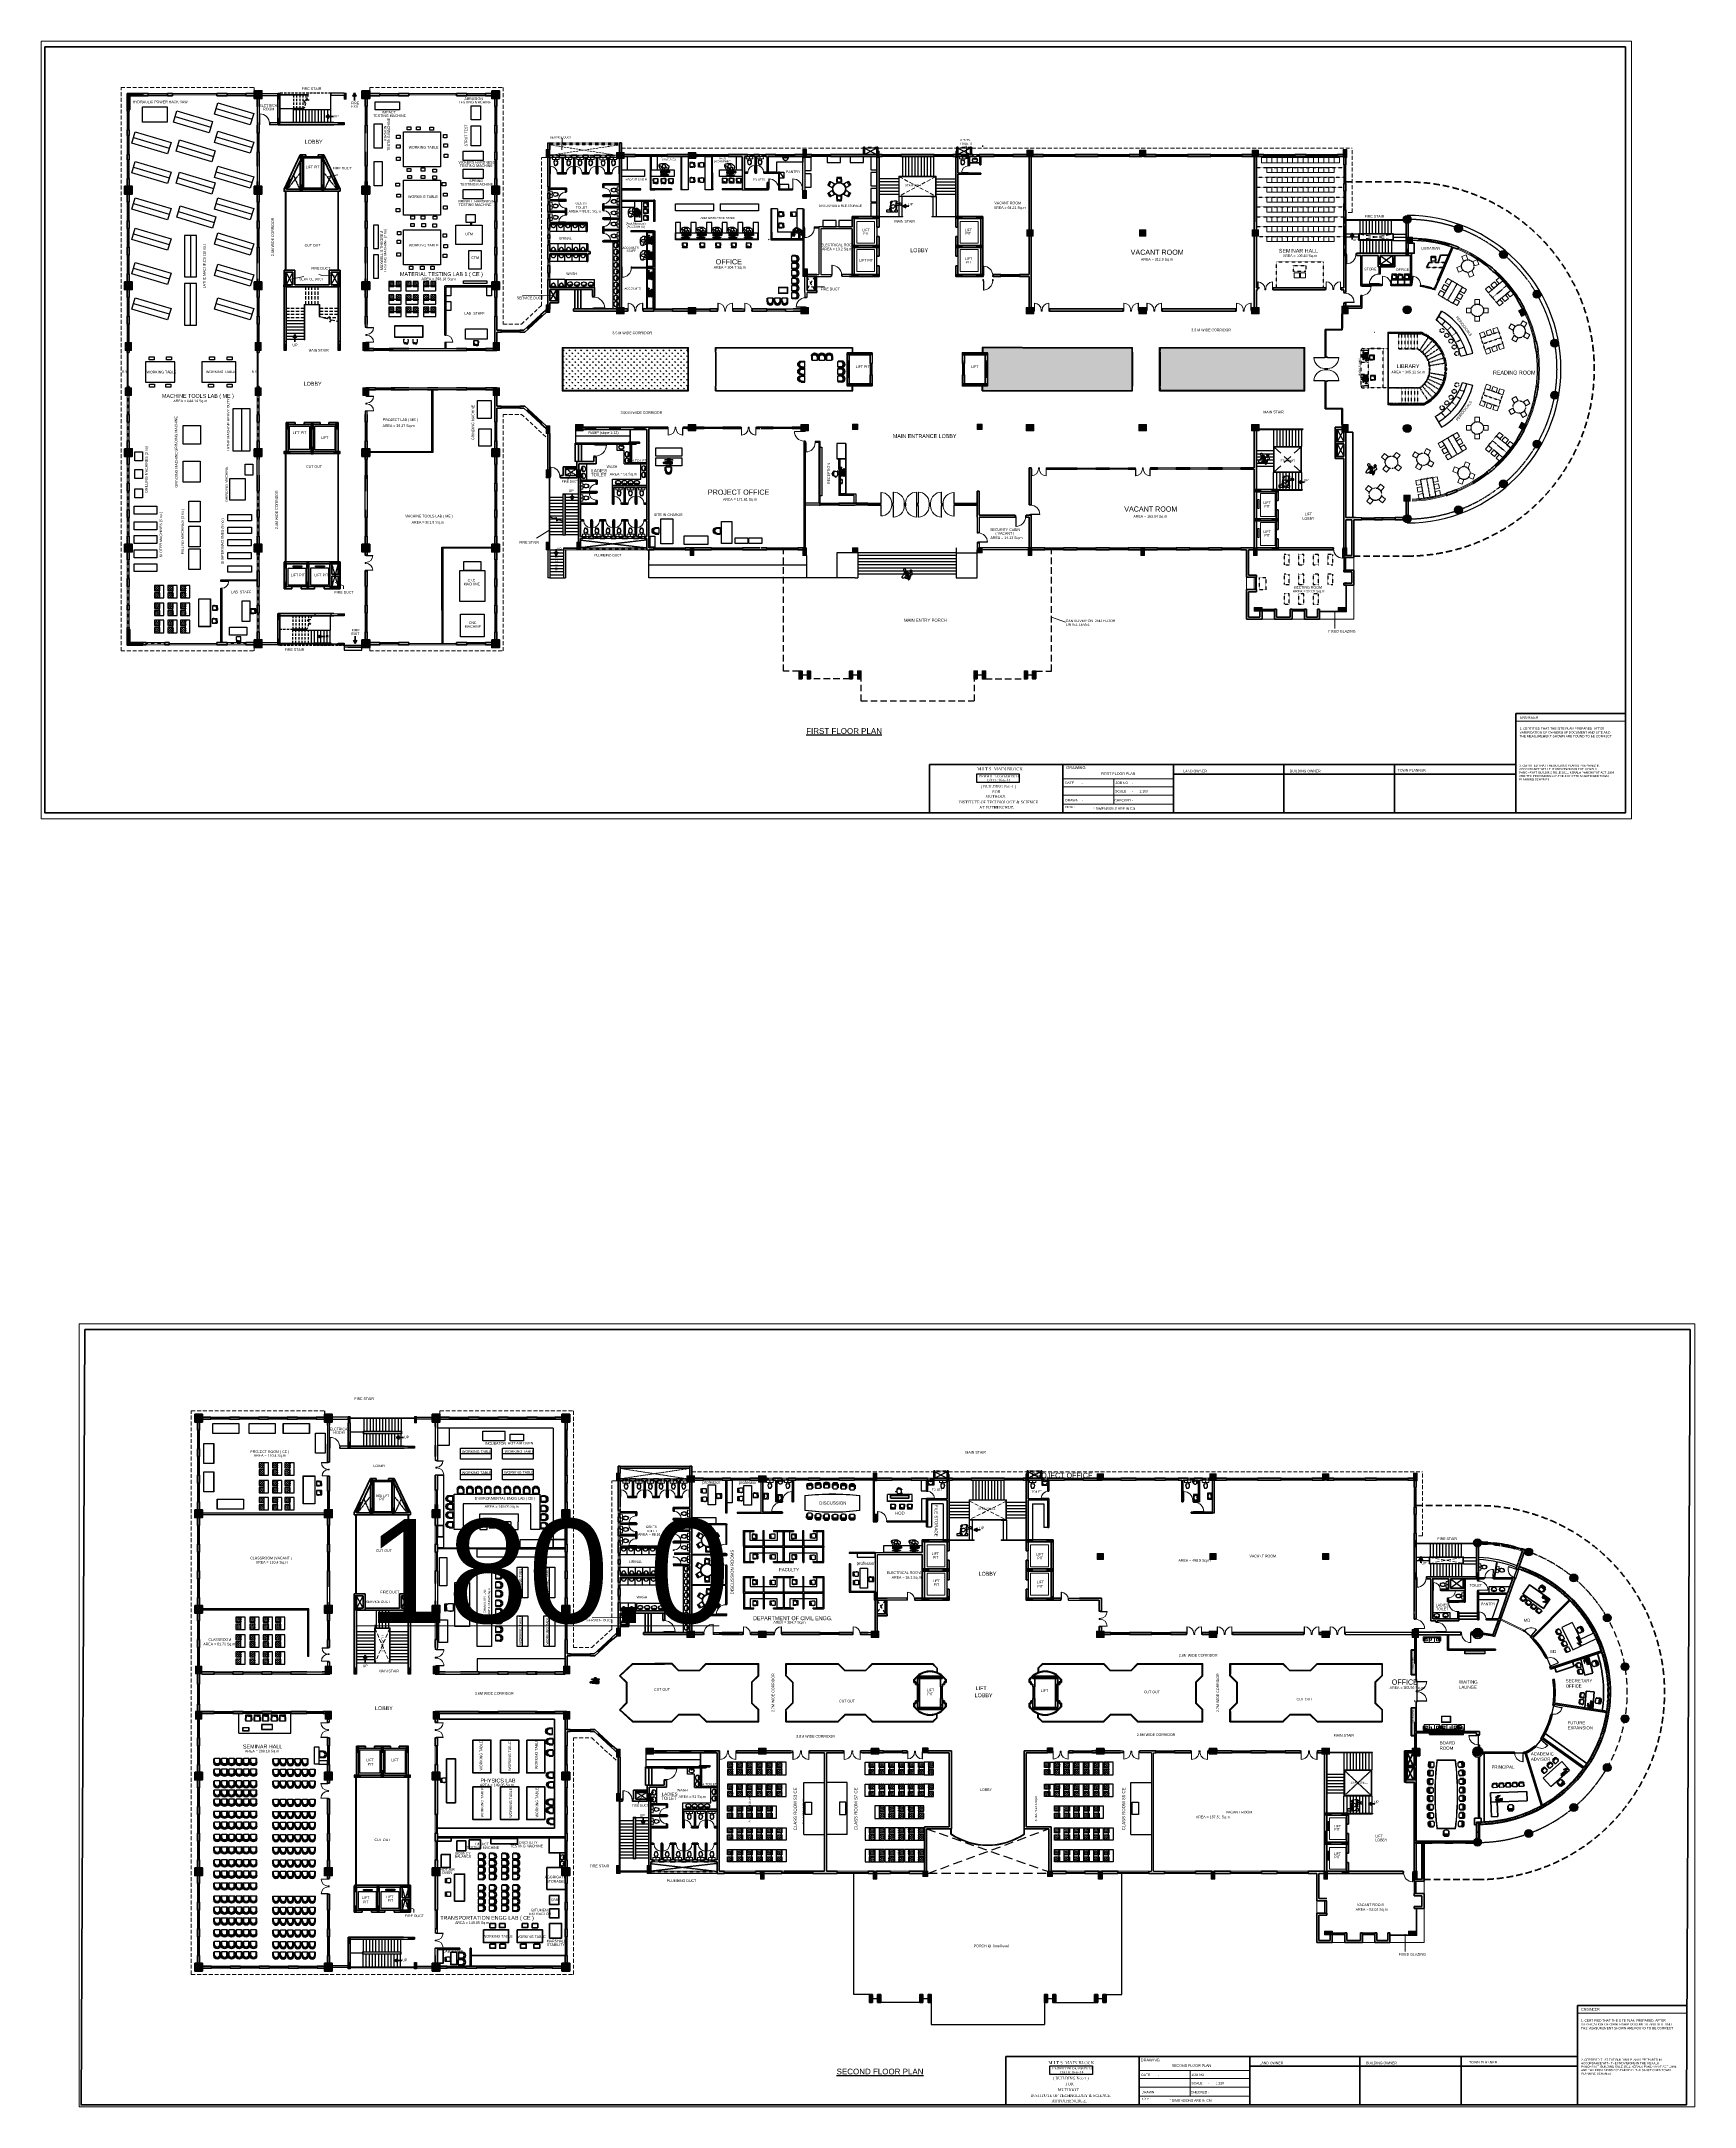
# Model space of a CAD drawing. Header units: inches. Extents: x 150067 to 167379, y -92057 to -49035.
# Drawn here: x 151455 to 167379, y -68924 to -49035 of the extents above; entities outside this region: 1.
import ezdxf

# ---------------------------------------------------------------- set-up
doc = ezdxf.new("R2010")
doc.units = ezdxf.units.IN
doc.header["$LTSCALE"] = 0.1
doc.header["$MEASUREMENT"] = 0
doc.header["$PDMODE"] = 35
doc.header["$PDSIZE"] = -0.8
for name, pattern in [('CENTER2', [1.125, 0.75, -0.125, 0.125, -0.125]), ('DASHED2', [0.375, 0.25, -0.125]), ('HIDDEN', [0.375, 0.25, -0.125])]:
    doc.linetypes.add(name, pattern=pattern)
for name, color, linetype, lineweight in [('_FURNITURE2', 30, 'Continuous', 25), ('BOR', 200, 'Continuous', 40), ('BOR1', 230, 'Continuous', 15), ('COR HA', 40, 'Continuous', 18), ('DOOR', 10, 'Continuous', 15), ('FURN', 161, 'Continuous', 13), ('furniture', 30, 'Continuous', 15), ('HAT', 253, 'Continuous', 25), ('Layer4', 10, 'Continuous', 25), ('Plastered Wall', 1, 'Continuous', 0), ('STAIR', 142, 'Continuous', 25), ('THIN', 4, 'Continuous', 15), ('thin ha', 253, 'Continuous', 5), ('wall', 6, 'Continuous', 40), ('win', 102, 'Continuous', 20)]:
    doc.layers.add(name, color=color, linetype=linetype, lineweight=lineweight)
for name, color, linetype in [('Doors & windows', 232, 'Continuous'), ('Hatch', 5, 'Continuous'), ('Layer1', 7, 'Continuous'), ('S_USS_RBM', 7, 'HIDDEN'), ('SANI', 10, 'Continuous'), ('STEEL', 1, 'Continuous'), ('TEXT', 7, 'Continuous'), ('TXT', 4, 'Continuous'), ('Wall IE', 1, 'Continuous')]:
    doc.layers.add(name, color=color, linetype=linetype)
doc.styles.add('1MM', font='arial.ttf', dxfattribs={"height": 1000})
doc.styles.add('2MM', font='arial.ttf', dxfattribs={"height": 100})
doc.styles.add('3MM', font='arial.ttf')
doc.styles.add('border', font='times.ttf')
doc.styles.add('DIM', font='arial.ttf', dxfattribs={"width": 0.7, "height": 1})
doc.styles.add('DUTCH', font='arial.ttf')
doc.linetypes.add('ZIGZAG', pattern='A,0.0001,-0.2,[131,ltypeshp.shx,S=0.2,R=0,X=-0.2,Y=0],-0.4,[131,ltypeshp.shx,S=0.2,R=180,X=0.2,Y=0],-0.2', length=0.8001)
doc.dimstyles.new('KRI', dxfattribs={"dimtxt": 23, "dimasz": 20, "dimexe": 7, "dimexo": 0, "dimgap": 9, "dimtad": 1, "dimdec": 1, "dimzin": 1, "dimdsep": 46, "dimtxsty": '1MM', "dimblk": 'ARCHTICK', "dimcen": 0.5, "dimclrd": 252, "dimclre": 252, "dimclrt": 7, "dimaunit": 1, "dimadec": 8, "dimazin": 0, "dimtfac": 1, "dimtdec": 1, "dimtmove": 0, "dimatfit": 3, "dimfxl": 1, "dimlwd": 13, "dimlwe": 13, "dimarcsym": 0})
pattern_1 = [(90, (61818.848, 5601.306), (-28.284271, 28.284271), [7.5, -49.068543]), (45, (61818.848, 5601.306), (-28.284271, 28.284271), [7.5, -32.5]), (135, (61818.848, 5601.306), (-28.284271, -28.284271), [7.5, -32.5])]
pattern_2 = [(45, (60447.59873, -37907.69438), (-0.08838834765, 0.08838834765), [])]

# ---------------------------------------------------------------- blocks, each defined once
blk = doc.blocks.new('A$C764D24B9')
at = {"layer": 'DOOR'}
for points in [[(0, 0), (0.06, 0), (0.06, 0.11), (0, 0.11)], [(0.06, 0.11), (0.08, 0.11), (0.08, 1), (0.06, 1)], [(0.94, 0), (1, 0), (1, 0.11), (0.94, 0.11)]]:
    blk.add_lwpolyline(points, close=True, dxfattribs=at)
blk.add_arc((0.06, 0.11), 0.889, 0, 90, dxfattribs=at)
blk = doc.blocks.new('col')
at = {"layer": 'Layer4', "linetype": 'Continuous', "ltscale": 0.1}
blk.add_hatch(color=256, dxfattribs=at).paths.add_polyline_path([(3474.82, -1756.2), (3474.82, -1756), (3475.42, -1756), (3475.42, -1756.2)])
blk.add_lwpolyline([(3474.82, -1756.2), (3474.82, -1756), (3475.42, -1756), (3475.42, -1756.2)], close=True, dxfattribs=at)
blk = doc.blocks.new('_ArchTick')
at = {"layer": 'wall', "color": 0, "const_width": 0.15}
blk.add_lwpolyline([(-0.5, -0.5), (0.5, 0.5)], dxfattribs=at)
blk = doc.blocks.new('y54y')
at = {"layer": 'COR HA', "linetype": 'Continuous', "lineweight": 20, "ltscale": 0.1}
blk.add_hatch(color=1, dxfattribs=at).paths.add_polyline_path([(-4795.47, -1150.95), (-4796.07, -1150.95), (-4796.07, -1151.55), (-4795.47, -1151.55)])
at = {"layer": 'COR HA', "color": 1, "linetype": 'Continuous', "lineweight": 20, "ltscale": 0.1}
for p, q in [((-4796.07, -1150.95), (-4795.47, -1150.95)), ((-4796.07, -1151.55), (-4796.07, -1150.95)), ((-4795.47, -1151.55), (-4796.07, -1151.55)), ((-4795.47, -1150.95), (-4795.47, -1151.55))]:
    blk.add_line(p, q, dxfattribs=at)
blk = doc.blocks.new('ytj')
at = {"layer": 'thin ha', "color": 1, "linetype": 'Continuous', "lineweight": 50}
for p, rotation in [((-5957.47, 3657.15, 0), 89.99999999985319), ((-3589.28, 3625.75, 0), 62.34754382637969), ((-5957.69, 3632.3, 0), 89.99999999985319)]:
    blk.add_blockref('y54y', p, dxfattribs=dict(at, rotation=rotation))
at = {"layer": 'thin ha', "color": 1, "linetype": 'Continuous', "lineweight": 50, "xscale": -1, "rotation": 117.6524561736203}
blk.add_blockref('y54y', (-3589.28, -5927.84, 0), dxfattribs=at)
blk = doc.blocks.new('hhrh')
at = {"layer": 'thin ha', "linetype": 'Continuous', "lineweight": 20, "ltscale": 0.1}
blk.add_hatch(color=2, dxfattribs=at).paths.add_polyline_path([(-6923.03, -1177.1), (-6922.28, -1177.1), (-6922.28, -1177.85), (-6923.03, -1177.85)])
at = {"layer": 'thin ha', "color": 2, "linetype": 'Continuous', "lineweight": 50, "ltscale": 0.1}
blk.add_lwpolyline([(-6923.03, -1177.1), (-6922.28, -1177.1), (-6922.28, -1177.85), (-6923.03, -1177.85)], close=True, dxfattribs=at)
blk = doc.blocks.new('hhyt')
at = {"layer": 'thin ha', "linetype": 'Continuous', "lineweight": 20, "ltscale": 0.1}
blk.add_hatch(color=2, dxfattribs=at).paths.add_polyline_path([(-6922.95, -1152.84), (-6922.35, -1152.84), (-6922.35, -1153.59), (-6922.95, -1153.59)])
at = {"layer": 'thin ha', "color": 2, "linetype": 'Continuous', "lineweight": 20, "ltscale": 0.1}
blk.add_lwpolyline([(-6922.95, -1152.84), (-6922.35, -1152.84), (-6922.35, -1153.59), (-6922.95, -1153.59)], close=True, dxfattribs=at)
blk = doc.blocks.new('yttu')
at = {"layer": 'thin ha', "linetype": 'Continuous', "lineweight": 20, "ltscale": 0.1}
blk.add_hatch(color=2, dxfattribs=at).paths.add_polyline_path([(-6879.58, -1156.37), (-6878.83, -1156.37), (-6878.83, -1156.97), (-6879.58, -1156.97)])
at = {"layer": 'thin ha', "color": 2, "linetype": 'Continuous', "lineweight": 20, "ltscale": 0.1}
blk.add_lwpolyline([(-6879.58, -1156.37), (-6878.83, -1156.37), (-6878.83, -1156.97), (-6879.58, -1156.97)], close=True, dxfattribs=at)
blk = doc.blocks.new('WC1')
at = {"layer": 'DOOR'}
for p, q in [((-29, -7), (-30, -23)), ((24, -5), (-27, -5))]:
    blk.add_line(p, q, dxfattribs=at)
for points in [[(27, -7), (27, -23, -0.423393), (25, -25), (-27, -25, -0.423393), (-30, -23), (-29, -7, -0.405093), (-27, -5), (24, -5, -0.405093), (27, -7, -0.407682)], [(11, -25), (11, -33, -0.265683), (10, -73, -0.649464), (-14, -71, -0.243179), (-14, -33), (-14, -25), (11, -25)], [(13, -52, 1.119632), (-15, -52, 17.71796)]]:
    blk.add_lwpolyline(points, format="xyb", dxfattribs=at)
blk.add_lwpolyline([(-14, -25), (-14, -33)], dxfattribs=at)
for centre, radius in [((-8, -29), 0.636), ((-1, -15), 1.91), ((5, -29), 0.636)]:
    blk.add_circle(centre, radius, dxfattribs=at)
blk.add_arc((-27, -8), 2.54, 90, 178.2101, dxfattribs=at)
blk.add_ellipse((-1, -52), major_axis=(0, -22.4), ratio=0.622298, start_param=4.712389, end_param=7.853982, dxfattribs=at)
blk = doc.blocks.new('WB5')
at = {"layer": 'DOOR'}
for p, q in [((5, 11), (7, 10)), ((5, -11), (7, -10))]:
    blk.add_line(p, q, dxfattribs=at)
for points in [[(2, 0, 1), (5, 0, 1)], [(3, 8, 1), (6, 8, 1)], [(4, -8, -1), (6, -8, -1)]]:
    blk.add_lwpolyline(points, format="xyb", close=True, dxfattribs=at)
for centre, radius in [((4, 0), 1.32), ((12, 0), 2.73), ((12, 0), 2.19)]:
    blk.add_circle(centre, radius, dxfattribs=at)
for centre, radius, start, end in [((6, 14), 2.49, 151.6403, 249.4649), ((33, 1), 25.2, 127.6693, 236.45), ((8, 13), 2.49, 249.4649, 334.3015), ((18, 19), 1.66, 91.5976, 127.6693), ((6, -13), 2.49, 113.4041, 211.2287), ((8, -12), 2.49, 28.5675, 113.4041)]:
    blk.add_arc(centre, radius, start, end, dxfattribs=at)
blk.add_ellipse((19, 0), major_axis=(-0.6, 24.9), ratio=0.783308, dxfattribs=at)
blk.add_open_spline([(19, -20), (23, -21), (25, -20), (31, -16), (34, -11), (37, 2), (35, 9), (29, 19), (25, 21), (18, 21)], degree=3, knots=[3.262053, 3.262053, 3.262053, 3.262053, 3.577225, 3.577225, 4.479784, 4.479784, 5.382343, 5.382343, 6.141594, 6.141594, 6.141594, 6.141594], dxfattribs=at)
blk = doc.blocks.new('UR1P')
at = {"layer": 'SANI'}
for points in [[(-30, 0, 0.066402), (-27, -18, 0.078959), (-21, -32, 0.107161), (-11, -42, 0.141785), (0, -45, 0.141785), (11, -42, 0.107161), (21, -32, 0.078959), (27, -18, 0.066402), (30, 0)], [(0, -45, 0.104192), (7, -44, 0.100673), (14, -39, 0.096065), (18, -33, 0.093043), (19, -25, 0.093043), (18, -17, 0.096065), (14, -10, 0.100673), (7, -6, 0.104192), (0, -4, 0.104192), (-7, -6, 0.100673), (-14, -10, 0.096065), (-18, -17, 0.093043), (-19, -25, 0.093043), (-18, -33, 0.096065), (-14, -39, 0.100673), (-7, -44, 0.104192)]]:
    blk.add_lwpolyline(points, format="xyb", close=True, dxfattribs=at)
blk.add_circle((0, -11), 2.97, dxfattribs=at)
blk = doc.blocks.new('*D52')
at = {"layer": 'Defpoints', "color": 0, "linetype": 'Continuous', "ltscale": 0.1, "transparency": 16777216}
for p in [(154490, -64307, 0), (154670, -64292), (154670, -64307, 0)]:
    blk.add_point(p, dxfattribs=at)
at = {"layer": 'wall', "color": 252, "linetype": 'Continuous', "lineweight": 13, "ltscale": 0.1, "transparency": 16777216}
for p, q in [((154490, -64307), (154490, -64285)), ((154490, -64292), (154670, -64292)), ((154670, -64307), (154670, -64285)), ((154670, -64292), (157985, -64292))]:
    blk.add_line(p, q, dxfattribs=at)
at = {"layer": 'wall', "color": 252, "linetype": 'Continuous', "lineweight": 13, "ltscale": 0.1, "transparency": 16777216, "xscale": 20, "yscale": 20, "zscale": 20, "rotation": 180}
blk.add_blockref('_ArchTick', (154490, -64292), dxfattribs=at)
at = {"layer": 'wall', "color": 252, "linetype": 'Continuous', "lineweight": 13, "ltscale": 0.1, "transparency": 16777216, "xscale": 20, "yscale": 20, "zscale": 20}
blk.add_blockref('_ArchTick', (154670, -64292), dxfattribs=at)
at = {"layer": 'wall', "color": 7, "linetype": 'Continuous', "ltscale": 0.1, "transparency": 16777216, "insert": (156338, -63773), "char_height": 1000, "attachment_point": 5, "style": '1MM'}
blk.add_mtext('180.0', dxfattribs=at)
blk = doc.blocks.new('Man')
at = {"color": 0}
for p, q in [((1094, 1697), (235, 1697)), ((235, 1697), (235, 1195)), ((775, 1697), (775, 1251)), ((775, 1595), (882, 1595)), ((882, 1595), (882, 1353)), ((1094, 1195), (1094, 1697)), ((235, 1251), (382, 1251)), ((235, 1195), (380, 1195)), ((253, 1195), (253, 1192)), ((253, 1192), (380, 1192)), ((328, 1234), (272, 1234)), ((272, 1234), (272, 1206)), ((272, 1206), (328, 1206)), ((442, 1543), (289, 1502)), ((289, 1502), (342, 1309)), ((328, 1206), (328, 1234)), ((329, 1462), (432, 1488)), ((432, 1488), (329, 1462)), ((334, 1453), (435, 1480)), ((435, 1480), (334, 1453)), ((438, 1469), (339, 1444)), ((339, 1444), (438, 1469)), ((440, 1459), (339, 1432)), ((442, 1449), (342, 1423)), ((342, 1423), (442, 1449)), ((342, 1310), (360, 1314)), ((351, 1406), (346, 1405)), ((362, 1409), (351, 1406)), ((355, 1495), (354, 1494)), ((361, 1497), (355, 1495)), ((357, 1354), (355, 1352)), ((355, 1352), (356, 1351)), ((360, 1398), (356, 1397)), ((356, 1351), (356, 1349)), ((356, 1349), (356, 1348)), ((356, 1348), (357, 1346)), ((359, 1355), (357, 1354)), ((357, 1346), (357, 1344)), ((357, 1344), (358, 1341)), ((358, 1341), (358, 1338)), ((358, 1338), (359, 1335)), ((461, 1413), (359, 1386)), ((359, 1386), (461, 1413)), ((361, 1354), (359, 1355)), ((359, 1335), (359, 1332)), ((359, 1332), (360, 1330)), ((371, 1401), (360, 1398)), ((360, 1330), (360, 1327)), ((360, 1327), (360, 1324)), ((360, 1324), (360, 1322)), ((360, 1322), (360, 1320)), ((360, 1320), (360, 1317)), ((360, 1317), (360, 1315)), ((360, 1315), (361, 1311)), ((367, 1499), (361, 1497)), ((363, 1353), (361, 1354)), ((361, 1311), (362, 1305)), ((378, 1413), (362, 1409)), ((362, 1305), (364, 1299)), ((461, 1403), (363, 1372)), ((363, 1372), (461, 1403)), ((364, 1351), (363, 1353)), ((366, 1349), (364, 1351)), ((364, 1299), (367, 1291)), ((368, 1346), (366, 1349)), ((366, 1097), (367, 1099)), ((367, 1099), (366, 1097)), ((366, 1092), (366, 1097)), ((366, 1097), (366, 1092)), ((366, 1086), (366, 1092)), ((366, 1092), (366, 1086)), ((366, 1078), (366, 1086)), ((366, 1086), (366, 1078)), ((367, 1069), (366, 1078)), ((366, 1078), (367, 1069)), ((375, 1501), (367, 1499)), ((367, 1291), (370, 1284)), ((367, 1106), (368, 1110)), ((368, 1110), (367, 1106)), ((367, 1102), (367, 1106)), ((367, 1106), (367, 1102)), ((367, 1099), (367, 1102)), ((367, 1102), (367, 1099)), ((367, 1062), (367, 1069)), ((367, 1069), (367, 1062)), ((368, 1055), (367, 1062)), ((367, 1062), (368, 1055)), ((367, 1041), (368, 1046)), ((368, 1046), (367, 1041)), ((367, 1035), (367, 1041)), ((367, 1041), (367, 1035)), ((370, 1027), (367, 1035)), ((367, 1035), (370, 1027)), ((369, 1344), (368, 1346)), ((368, 1115), (369, 1120)), ((369, 1120), (368, 1115)), ((368, 1110), (368, 1115)), ((368, 1115), (368, 1110)), ((368, 1050), (368, 1055)), ((368, 1055), (368, 1050)), ((368, 1046), (368, 1050)), ((368, 1050), (368, 1046)), ((371, 1341), (369, 1344)), ((371, 1145), (369, 1144)), ((369, 1144), (371, 1145)), ((370, 1142), (369, 1144)), ((369, 1144), (370, 1142)), ((369, 1128), (370, 1130)), ((370, 1130), (369, 1128)), ((369, 1124), (369, 1128)), ((369, 1128), (369, 1124)), ((369, 1120), (369, 1124)), ((369, 1124), (369, 1120)), ((370, 1284), (372, 1277)), ((370, 1140), (370, 1142)), ((370, 1142), (370, 1140)), ((371, 1138), (370, 1140)), ((370, 1140), (371, 1138)), ((370, 1132), (371, 1134)), ((371, 1134), (370, 1132)), ((370, 1130), (370, 1132)), ((370, 1132), (370, 1130)), ((373, 1020), (370, 1027)), ((370, 1027), (373, 1020)), ((386, 1405), (371, 1401)), ((371, 1339), (371, 1341)), ((373, 1336), (371, 1339)), ((373, 1148), (371, 1145)), ((371, 1145), (373, 1148)), ((371, 1136), (371, 1138)), ((371, 1138), (371, 1136)), ((371, 1134), (371, 1136)), ((371, 1136), (371, 1134)), ((372, 1082), (371, 1078)), ((371, 1078), (371, 1075)), ((371, 1075), (373, 1072)), ((372, 1277), (375, 1272)), ((375, 1085), (372, 1082)), ((375, 1333), (373, 1336)), ((376, 1151), (373, 1148)), ((373, 1148), (376, 1151)), ((373, 1072), (375, 1069)), ((378, 1013), (373, 1020)), ((373, 1020), (378, 1013)), ((383, 1504), (375, 1501)), ((376, 1330), (375, 1333)), ((375, 1272), (377, 1268)), ((377, 1089), (375, 1085)), ((375, 1069), (377, 1067)), ((377, 1327), (376, 1330)), ((378, 1154), (376, 1151)), ((376, 1151), (378, 1154)), ((378, 1325), (377, 1327)), ((377, 1268), (379, 1266)), ((378, 1212), (377, 1208)), ((377, 1208), (378, 1203)), ((379, 1091), (377, 1089)), ((377, 1067), (377, 1065)), ((377, 1065), (378, 1062)), ((396, 1419), (378, 1413)), ((379, 1323), (378, 1325)), ((379, 1216), (378, 1212)), ((378, 1203), (380, 1197)), ((378, 1165), (379, 1171)), ((378, 1159), (378, 1165)), ((378, 1154), (378, 1159)), ((380, 1158), (378, 1154)), ((380, 1158), (378, 1154)), ((378, 1154), (380, 1158)), ((378, 1062), (378, 1060)), ((378, 1060), (378, 1057)), ((378, 1057), (378, 1054)), ((378, 1054), (378, 1051)), ((378, 1051), (379, 1049)), ((383, 1007), (378, 1013)), ((378, 1013), (383, 1007)), ((379, 1321), (379, 1323)), ((380, 1319), (379, 1321)), ((379, 1266), (380, 1264)), ((379, 1190), (380, 1194)), ((379, 1184), (379, 1190)), ((379, 1178), (379, 1184)), ((379, 1171), (379, 1178)), ((382, 1093), (379, 1091)), ((379, 1049), (380, 1047)), ((380, 1320), (491, 1349)), ((381, 1317), (380, 1319)), ((380, 1264), (381, 1262)), ((380, 1197), (381, 1201)), ((380, 1194), (380, 1197)), ((384, 1161), (380, 1158)), ((384, 1161), (380, 1158)), ((380, 1158), (384, 1161)), ((381, 1107), (380, 1106)), ((380, 1106), (380, 1105)), ((380, 1105), (380, 1104)), ((380, 1104), (380, 1102)), ((380, 1100), (385, 1104)), ((380, 1102), (380, 1100)), ((380, 1047), (382, 1047)), ((382, 1314), (381, 1317)), ((381, 1262), (381, 1261)), ((381, 1261), (382, 1259)), ((381, 1231), (382, 1236)), ((381, 1224), (381, 1231)), ((381, 1219), (381, 1224)), ((381, 1216), (381, 1219)), ((383, 1218), (381, 1216)), ((381, 1201), (382, 1204)), ((382, 1109), (381, 1107)), ((383, 1313), (382, 1314)), ((382, 1259), (382, 1257)), ((382, 1257), (382, 1255)), ((382, 1255), (382, 1252)), ((382, 1250), (382, 1252)), ((382, 1246), (382, 1250)), ((382, 1242), (382, 1246)), ((382, 1236), (382, 1242)), ((382, 1204), (384, 1206)), ((383, 1111), (382, 1109)), ((383, 1095), (382, 1093)), ((382, 1047), (384, 1049)), ((390, 1506), (383, 1504)), ((384, 1311), (383, 1313)), ((387, 1219), (383, 1218)), ((384, 1113), (383, 1111)), ((384, 1096), (383, 1095)), ((388, 1000), (383, 1007)), ((383, 1007), (388, 1000)), ((385, 1309), (384, 1311)), ((384, 1206), (386, 1208)), ((387, 1163), (384, 1161)), ((387, 1163), (384, 1161)), ((384, 1161), (387, 1163)), ((385, 1116), (384, 1113)), ((386, 1098), (384, 1096)), ((384, 1049), (387, 1050)), ((387, 1309), (385, 1309)), ((387, 1118), (385, 1116)), ((385, 1104), (391, 1108)), ((404, 1410), (386, 1405)), ((386, 1208), (388, 1209)), ((387, 1145), (386, 1142)), ((386, 1142), (386, 1138)), ((386, 1138), (387, 1136)), ((387, 1100), (386, 1098)), ((389, 1308), (387, 1309)), ((391, 1220), (387, 1219)), ((390, 1165), (387, 1163)), ((390, 1165), (387, 1163)), ((387, 1163), (390, 1165)), ((388, 1147), (387, 1145)), ((387, 1136), (388, 1135)), ((388, 1120), (387, 1118)), ((390, 1102), (387, 1100)), ((387, 1050), (389, 1051)), ((388, 1209), (390, 1210)), ((389, 1151), (388, 1149)), ((388, 1149), (388, 1147)), ((388, 1135), (389, 1133)), ((389, 1122), (388, 1120)), ((390, 1049), (388, 1048)), ((388, 1048), (388, 1046)), ((388, 1046), (388, 1043)), ((388, 1043), (390, 1040)), ((394, 995), (388, 1000)), ((388, 1000), (394, 995)), ((392, 1306), (389, 1308)), ((390, 1155), (389, 1152)), ((389, 1152), (389, 1151)), ((389, 1133), (390, 1131)), ((390, 1124), (389, 1122)), ((389, 1051), (391, 1051)), ((395, 1507), (390, 1506)), ((390, 1210), (394, 1211)), ((396, 1167), (390, 1165)), ((396, 1167), (390, 1165)), ((390, 1165), (390, 1162)), ((390, 1162), (390, 1160)), ((390, 1160), (390, 1157)), ((390, 1157), (390, 1155)), ((390, 1131), (390, 1130)), ((390, 1130), (390, 1128)), ((390, 1128), (390, 1126)), ((390, 1126), (390, 1124)), ((393, 1104), (390, 1102)), ((393, 1050), (390, 1049)), ((390, 1040), (390, 1037)), ((390, 1037), (391, 1034)), ((430, 1495), (391, 1484)), ((396, 1220), (391, 1220)), ((391, 1108), (397, 1110)), ((391, 1051), (393, 1050)), ((391, 1034), (392, 1031)), ((396, 1303), (392, 1306)), ((392, 1031), (393, 1030)), ((396, 1106), (393, 1104)), ((393, 1030), (394, 1029)), ((394, 1211), (397, 1211)), ((394, 1029), (396, 1029)), ((395, 997), (394, 995)), ((395, 997), (394, 995)), ((394, 995), (396, 993)), ((394, 995), (396, 993)), ((396, 1508), (395, 1507)), ((398, 1000), (395, 997)), ((398, 1000), (395, 997)), ((415, 1424), (396, 1419)), ((399, 1298), (396, 1303)), ((401, 1219), (396, 1220)), ((405, 1171), (396, 1167)), ((405, 1171), (396, 1167)), ((399, 1108), (396, 1106)), ((396, 1036), (398, 1037)), ((396, 1035), (396, 1036)), ((396, 1032), (396, 1035)), ((396, 1031), (396, 1032)), ((396, 1029), (396, 1031)), ((396, 993), (399, 991)), ((396, 993), (399, 991)), ((397, 1211), (400, 1210)), ((397, 1110), (403, 1111)), ((398, 1037), (400, 1039)), ((401, 1002), (398, 1000)), ((401, 1002), (398, 1000)), ((403, 1111), (399, 1108)), ((399, 991), (402, 988)), ((399, 991), (402, 988)), ((400, 1210), (402, 1210)), ((400, 1039), (403, 1041)), ((405, 1218), (401, 1219)), ((404, 1004), (401, 1002)), ((404, 1004), (401, 1002)), ((402, 1210), (406, 1208)), ((403, 1022), (402, 1021)), ((402, 1021), (402, 1019)), ((402, 1019), (402, 1017)), ((402, 1017), (402, 1015)), ((402, 1015), (403, 1011)), ((402, 988), (404, 986)), ((402, 988), (404, 986)), ((403, 1041), (405, 1044)), ((405, 1024), (403, 1022)), ((403, 1011), (403, 1009)), ((403, 1009), (403, 1006)), ((403, 1006), (404, 1005)), ((422, 1414), (404, 1410)), ((406, 1006), (404, 1004)), ((404, 1005), (404, 1004)), ((404, 986), (406, 984)), ((404, 986), (406, 984)), ((409, 1216), (405, 1218)), ((414, 1175), (405, 1171)), ((414, 1175), (405, 1171)), ((411, 1068), (405, 1067)), ((405, 1067), (411, 1065)), ((405, 1044), (406, 1046)), ((407, 1026), (405, 1024)), ((406, 1208), (409, 1207)), ((406, 1046), (410, 1047)), ((408, 1009), (406, 1006)), ((406, 984), (409, 982)), ((406, 984), (409, 982)), ((409, 1027), (407, 1026)), ((410, 1012), (408, 1009)), ((414, 1214), (409, 1216)), ((409, 1207), (413, 1205)), ((410, 1028), (409, 1027)), ((409, 982), (410, 980)), ((409, 982), (410, 980)), ((410, 1047), (416, 1047)), ((411, 1039), (410, 1038)), ((410, 1038), (410, 1035)), ((410, 1035), (410, 1031)), ((410, 1031), (410, 1028)), ((412, 1016), (410, 1012)), ((410, 980), (412, 979)), ((410, 980), (412, 979)), ((420, 1068), (411, 1068)), ((411, 1065), (419, 1064)), ((413, 1041), (411, 1039)), ((414, 1019), (412, 1016)), ((412, 979), (413, 977)), ((412, 979), (413, 977)), ((413, 1205), (416, 1203)), ((416, 1043), (413, 1041)), ((413, 977), (414, 975)), ((413, 977), (414, 975)), ((418, 1212), (414, 1214)), ((420, 1176), (414, 1175)), ((420, 1176), (414, 1175)), ((416, 1023), (414, 1019)), ((414, 975), (416, 973)), ((414, 975), (416, 973)), ((431, 1428), (415, 1424)), ((416, 1203), (420, 1200)), ((416, 1047), (421, 1048)), ((420, 1046), (416, 1043)), ((418, 1025), (416, 1023)), ((416, 973), (418, 971)), ((416, 973), (418, 971)), ((423, 1112), (417, 1112)), ((417, 1112), (423, 1111)), ((421, 1209), (418, 1212)), ((419, 1026), (418, 1025)), ((418, 971), (420, 969)), ((418, 971), (420, 969)), ((419, 1064), (425, 1062)), ((420, 1025), (419, 1026)), ((420, 1200), (424, 1197)), ((422, 1176), (420, 1176)), ((422, 1176), (420, 1176)), ((428, 1069), (420, 1068)), ((424, 1048), (420, 1046)), ((420, 1024), (420, 1025)), ((421, 1023), (420, 1024)), ((420, 969), (422, 968)), ((420, 969), (422, 968)), ((425, 1206), (421, 1209)), ((421, 1048), (425, 1049)), ((422, 1024), (421, 1023)), ((421, 1023), (421, 1021)), ((421, 1021), (421, 1023)), ((438, 1418), (422, 1414)), ((425, 1175), (422, 1176)), ((425, 1175), (422, 1176)), ((423, 1025), (422, 1024)), ((422, 968), (425, 967)), ((422, 968), (425, 967)), ((430, 1113), (423, 1112)), ((423, 1111), (430, 1111)), ((423, 1023), (423, 1026)), ((423, 1026), (423, 1025)), ((423, 1020), (423, 1023)), ((423, 1016), (423, 1020)), ((424, 1013), (423, 1016)), ((424, 1197), (425, 1196)), ((428, 1050), (424, 1048)), ((425, 1009), (424, 1013)), ((428, 1203), (425, 1206)), ((425, 1196), (426, 1195)), ((428, 1174), (425, 1175)), ((428, 1174), (425, 1175)), ((425, 1062), (430, 1062)), ((425, 1049), (427, 1051)), ((426, 1006), (425, 1009)), ((425, 967), (427, 965)), ((425, 967), (427, 965)), ((426, 1195), (427, 1194)), ((428, 1004), (426, 1006)), ((427, 1194), (429, 1193)), ((428, 1082), (427, 1079)), ((427, 1079), (427, 1077)), ((427, 1077), (429, 1076)), ((427, 1051), (429, 1052)), ((427, 965), (429, 964)), ((427, 965), (429, 964)), ((429, 1233), (428, 1228)), ((428, 1228), (428, 1223)), ((428, 1223), (428, 1217)), ((428, 1217), (428, 1210)), ((428, 1210), (428, 1203)), ((428, 1203), (429, 1201)), ((429, 1201), (428, 1203)), ((431, 1172), (428, 1174)), ((431, 1172), (428, 1174)), ((429, 1084), (428, 1082)), ((433, 1069), (428, 1069)), ((432, 1052), (428, 1050)), ((430, 1003), (428, 1004)), ((430, 1255), (429, 1252)), ((429, 1252), (429, 1249)), ((429, 1251), (952, 1251)), ((429, 1249), (429, 1247)), ((429, 1247), (429, 1244)), ((429, 1244), (429, 1242)), ((429, 1242), (429, 1240)), ((429, 1240), (429, 1237)), ((429, 1237), (429, 1233)), ((429, 1201), (429, 1198)), ((429, 1198), (429, 1201)), ((429, 1198), (429, 1195)), ((429, 1195), (429, 1198)), ((429, 1195), (938, 1195)), ((429, 1195), (429, 1193)), ((429, 1193), (429, 1195)), ((429, 1193), (429, 1190)), ((429, 1192), (476, 1192)), ((429, 1190), (429, 1187)), ((429, 1187), (429, 1185)), ((429, 1185), (429, 1182)), ((429, 1182), (429, 1180)), ((429, 1180), (430, 1177)), ((432, 1085), (429, 1084)), ((429, 1076), (433, 1076)), ((429, 1052), (432, 1053)), ((429, 964), (431, 963)), ((429, 964), (431, 963)), ((431, 1260), (430, 1258)), ((430, 1258), (430, 1255)), ((430, 1177), (430, 1174)), ((430, 1174), (431, 1172)), ((438, 1113), (430, 1113)), ((430, 1111), (437, 1109)), ((430, 1062), (434, 1062)), ((431, 1005), (430, 1003)), ((443, 1432), (431, 1428)), ((432, 1265), (431, 1263)), ((431, 1263), (431, 1260)), ((433, 1170), (431, 1172)), ((432, 1014), (431, 1009)), ((431, 1009), (431, 1005)), ((431, 963), (434, 961)), ((431, 963), (434, 961)), ((433, 1269), (432, 1265)), ((437, 1086), (432, 1085)), ((432, 1053), (436, 1054)), ((436, 1054), (432, 1052)), ((433, 1024), (432, 1019)), ((432, 1019), (432, 1014)), ((434, 1273), (433, 1269)), ((434, 1169), (433, 1170)), ((433, 1076), (435, 1076)), ((435, 1068), (433, 1069)), ((434, 1031), (433, 1028)), ((433, 1028), (433, 1024)), ((435, 1277), (434, 1273)), ((435, 1168), (434, 1169)), ((434, 1062), (439, 1062)), ((435, 1028), (434, 1032)), ((434, 1032), (434, 1031)), ((434, 961), (436, 958)), ((434, 961), (436, 958)), ((436, 1281), (435, 1277)), ((437, 1167), (435, 1168)), ((435, 1076), (437, 1075)), ((437, 1067), (435, 1068)), ((437, 1024), (435, 1028)), ((437, 1286), (436, 1281)), ((436, 958), (438, 956)), ((436, 958), (438, 956)), ((438, 1293), (437, 1289)), ((437, 1289), (437, 1286)), ((437, 1166), (437, 1167)), ((437, 1163), (437, 1166)), ((437, 1161), (437, 1163)), ((438, 1158), (437, 1161)), ((437, 1109), (441, 1106)), ((441, 1087), (437, 1086)), ((437, 1075), (438, 1074)), ((440, 1067), (437, 1067)), ((441, 1019), (437, 1024)), ((450, 1421), (438, 1418)), ((439, 1306), (438, 1301)), ((438, 1301), (438, 1296)), ((438, 1296), (438, 1293)), ((439, 1155), (438, 1158)), ((445, 1113), (438, 1113)), ((438, 1074), (440, 1073)), ((438, 956), (440, 954)), ((438, 956), (440, 954)), ((440, 1317), (439, 1312)), ((439, 1312), (439, 1306)), ((440, 1153), (439, 1155)), ((439, 1062), (445, 1062)), ((441, 1322), (440, 1317)), ((440, 1150), (440, 1153)), ((441, 1148), (440, 1150)), ((440, 1073), (441, 1071)), ((442, 1068), (440, 1067)), ((440, 954), (441, 952)), ((440, 954), (441, 952)), ((442, 1328), (441, 1326)), ((441, 1326), (441, 1322)), ((442, 1145), (441, 1148)), ((441, 1106), (442, 1104)), ((444, 1087), (441, 1087)), ((441, 1071), (443, 1069)), ((445, 1015), (441, 1019)), ((441, 952), (443, 950)), ((441, 952), (443, 950)), ((443, 1531), (442, 1539)), ((444, 1331), (442, 1328)), ((443, 1141), (442, 1145)), ((442, 1134), (443, 1136)), ((442, 1131), (442, 1134)), ((443, 1128), (442, 1131)), ((442, 1106), (443, 1108)), ((442, 1106), (443, 1108)), ((442, 1103), (442, 1106)), ((442, 1103), (442, 1106)), ((442, 1104), (442, 1100)), ((443, 1100), (442, 1103)), ((443, 1100), (442, 1103)), ((442, 1100), (443, 1097)), ((443, 1069), (442, 1068)), ((445, 1520), (443, 1531)), ((447, 1433), (443, 1432)), ((443, 1138), (443, 1141)), ((443, 1136), (443, 1138)), ((446, 1125), (443, 1128)), ((443, 1108), (444, 1111)), ((443, 1108), (444, 1111)), ((445, 1096), (443, 1100)), ((445, 1096), (443, 1100)), ((443, 1097), (444, 1094)), ((443, 950), (446, 945)), ((448, 947), (443, 950)), ((443, 950), (448, 947)), ((443, 950), (446, 945)), ((445, 1334), (444, 1331)), ((444, 1111), (445, 1113)), ((444, 1111), (445, 1113)), ((444, 1094), (444, 1092)), ((444, 1092), (445, 1089)), ((445, 1089), (444, 1088)), ((444, 1088), (444, 1087)), ((447, 1507), (445, 1520)), ((447, 1338), (445, 1334)), ((445, 1113), (448, 1116)), ((446, 1094), (445, 1096)), ((446, 1094), (445, 1096)), ((445, 1062), (448, 1059)), ((450, 1009), (445, 1015)), ((449, 1122), (446, 1125)), ((449, 1092), (446, 1094)), ((449, 1092), (446, 1094)), ((446, 945), (449, 941)), ((446, 945), (449, 941)), ((451, 1492), (447, 1507)), ((467, 1239), (448, 1239)), ((448, 1239), (448, 1225)), ((448, 1225), (467, 1225)), ((448, 1220), (448, 1206)), ((467, 1220), (448, 1220)), ((448, 1206), (467, 1206)), ((448, 1116), (449, 1119)), ((448, 1076), (450, 1077)), ((448, 1076), (450, 1077)), ((448, 1073), (448, 1076)), ((448, 1073), (448, 1076)), ((451, 1070), (448, 1073)), ((451, 1070), (448, 1073)), ((448, 1059), (452, 1058)), ((454, 945), (448, 947)), ((448, 947), (454, 945)), ((449, 1119), (449, 1122)), ((452, 1090), (449, 1092)), ((452, 1090), (449, 1092)), ((449, 941), (452, 938)), ((449, 941), (452, 938)), ((454, 1422), (450, 1421)), ((450, 1077), (452, 1079)), ((450, 1077), (452, 1079)), ((456, 1004), (450, 1009)), ((455, 1475), (451, 1492)), ((455, 1067), (451, 1070)), ((455, 1067), (451, 1070)), ((453, 1088), (452, 1090)), ((453, 1088), (452, 1090)), ((452, 1079), (453, 1081)), ((452, 1079), (453, 1081)), ((452, 1058), (457, 1059)), ((452, 938), (455, 935)), ((452, 938), (455, 935)), ((454, 1085), (453, 1088)), ((454, 1085), (453, 1088)), ((453, 1081), (454, 1083)), ((453, 1081), (454, 1083)), ((454, 1083), (454, 1085)), ((454, 1083), (454, 1085)), ((461, 943), (454, 945)), ((454, 945), (461, 943)), ((460, 1458), (455, 1475)), ((460, 1065), (455, 1067)), ((460, 1065), (455, 1067)), ((455, 935), (458, 934)), ((455, 935), (458, 934)), ((463, 998), (456, 1004)), ((457, 1059), (462, 1060)), ((458, 934), (460, 932)), ((458, 934), (460, 932)), ((465, 1440), (460, 1458)), ((462, 1066), (460, 1065)), ((462, 1066), (460, 1065)), ((460, 932), (463, 931)), ((460, 932), (463, 931)), ((467, 942), (461, 943)), ((461, 943), (467, 942)), ((465, 1067), (462, 1066)), ((465, 1067), (462, 1066)), ((462, 1060), (466, 1062)), ((470, 992), (463, 998)), ((463, 931), (464, 930)), ((463, 931), (464, 930)), ((464, 930), (468, 928)), ((464, 930), (468, 928)), ((470, 1422), (465, 1440)), ((468, 1068), (465, 1067)), ((468, 1068), (465, 1067)), ((466, 1062), (472, 1064)), ((467, 1225), (467, 1239)), ((467, 1206), (467, 1220)), ((467, 981), (468, 983)), ((468, 980), (467, 981)), ((470, 939), (467, 942)), ((467, 942), (470, 939)), ((470, 1068), (468, 1068)), ((470, 1068), (468, 1068)), ((468, 983), (469, 986)), ((470, 980), (468, 980)), ((468, 928), (473, 925)), ((468, 928), (473, 925)), ((469, 986), (470, 990)), ((475, 1405), (470, 1422)), ((472, 1068), (470, 1068)), ((474, 1068), (470, 1068)), ((470, 990), (470, 992)), ((472, 979), (470, 980)), ((475, 937), (470, 939)), ((470, 939), (475, 937)), ((474, 1069), (472, 1068)), ((472, 1064), (479, 1066)), ((475, 979), (472, 979)), ((473, 925), (477, 923)), ((473, 925), (477, 923)), ((477, 1070), (474, 1069)), ((479, 1068), (474, 1068)), ((491, 1349), (475, 1405)), ((480, 978), (475, 979)), ((482, 936), (475, 937)), ((475, 937), (482, 936)), ((476, 1192), (476, 1195)), ((480, 1073), (477, 1070)), ((477, 923), (479, 921)), ((477, 923), (479, 921)), ((484, 1068), (479, 1068)), ((479, 1066), (486, 1067)), ((479, 921), (482, 919)), ((479, 921), (482, 919)), ((483, 1075), (480, 1073)), ((485, 977), (480, 978)), ((488, 935), (482, 936)), ((482, 936), (488, 935)), ((482, 919), (486, 917)), ((482, 919), (486, 917)), ((486, 1077), (483, 1075)), ((491, 1068), (484, 1068)), ((491, 976), (485, 977)), ((504, 1239), (486, 1239)), ((486, 1239), (486, 1225)), ((486, 1225), (504, 1225)), ((486, 1220), (486, 1206)), ((504, 1220), (486, 1220)), ((486, 1206), (504, 1206)), ((488, 1081), (486, 1077)), ((486, 1067), (491, 1068)), ((486, 917), (490, 915)), ((486, 917), (490, 915)), ((491, 1083), (488, 1081)), ((490, 934), (488, 935)), ((488, 935), (490, 934)), ((494, 931), (490, 934)), ((490, 934), (494, 931)), ((490, 915), (493, 914)), ((490, 915), (493, 914)), ((495, 1086), (491, 1083)), ((495, 974), (491, 976)), ((493, 914), (496, 912)), ((493, 914), (496, 912)), ((498, 929), (494, 931)), ((494, 931), (498, 929)), ((495, 1195), (495, 1192)), ((495, 1192), (937, 1192)), ((497, 1089), (495, 1086)), ((499, 971), (495, 974)), ((496, 912), (503, 909)), ((496, 912), (503, 909)), ((499, 1091), (497, 1089)), ((503, 926), (498, 929)), ((498, 929), (503, 926)), ((500, 1092), (499, 1091)), ((505, 969), (499, 971)), ((502, 1094), (500, 1092)), ((505, 1095), (502, 1094)), ((507, 923), (503, 926)), ((503, 926), (507, 923)), ((503, 909), (509, 905)), ((503, 909), (509, 905)), ((504, 1225), (504, 1239)), ((504, 1206), (504, 1220)), ((507, 1096), (505, 1095)), ((509, 969), (505, 969)), ((509, 1097), (507, 1096)), ((511, 921), (507, 923)), ((507, 923), (511, 921)), ((510, 1097), (509, 1097)), ((510, 972), (509, 969)), ((509, 905), (514, 901)), ((509, 905), (514, 901)), ((512, 1097), (510, 1097)), ((511, 1058), (510, 1056)), ((510, 1056), (510, 1053)), ((510, 1053), (510, 1049)), ((510, 1049), (510, 1045)), ((510, 1045), (511, 1041)), ((512, 974), (510, 972)), ((512, 1061), (511, 1058)), ((511, 1041), (511, 1037)), ((511, 1037), (511, 1034)), ((511, 1034), (512, 1031)), ((515, 919), (511, 921)), ((511, 921), (515, 919)), ((515, 1098), (512, 1097)), ((513, 1063), (512, 1061)), ((512, 1031), (513, 1028)), ((516, 972), (512, 974)), ((514, 1064), (513, 1063)), ((513, 1028), (515, 1027)), ((516, 1065), (514, 1064)), ((514, 901), (518, 899)), ((514, 901), (518, 899)), ((520, 1100), (515, 1098)), ((515, 1027), (517, 1027)), ((517, 917), (515, 919)), ((515, 919), (517, 917)), ((518, 1066), (516, 1065)), ((520, 970), (516, 972)), ((517, 1047), (518, 1053)), ((518, 1053), (517, 1047)), ((517, 1041), (517, 1047)), ((517, 1047), (517, 1041)), ((517, 1035), (517, 1041)), ((517, 1041), (517, 1035)), ((517, 1030), (517, 1035)), ((517, 1035), (517, 1030)), ((517, 1027), (517, 1030)), ((517, 1030), (517, 1027)), ((517, 1027), (518, 1021)), ((519, 916), (517, 917)), ((517, 917), (519, 916)), ((519, 1072), (518, 1069)), ((518, 1069), (518, 1066)), ((518, 1063), (518, 1066)), ((518, 1066), (518, 1063)), ((518, 1058), (518, 1063)), ((518, 1063), (518, 1058)), ((518, 1053), (518, 1058)), ((518, 1058), (518, 1053)), ((518, 1021), (518, 1016)), ((518, 1016), (519, 1010)), ((518, 899), (525, 895)), ((518, 899), (525, 895)), ((523, 1147), (519, 1147)), ((519, 1147), (522, 1145)), ((520, 1107), (519, 1104)), ((519, 1104), (519, 1101)), ((519, 1101), (521, 1098)), ((520, 1080), (519, 1076)), ((519, 1076), (519, 1072)), ((519, 1010), (521, 1004)), ((522, 915), (519, 916)), ((519, 916), (522, 915)), ((521, 1111), (520, 1107)), ((521, 1084), (520, 1080)), ((521, 970), (520, 970)), ((522, 1114), (521, 1111)), ((521, 1098), (523, 1096)), ((522, 1088), (521, 1084)), ((521, 1004), (522, 998)), ((525, 969), (521, 970)), ((522, 1145), (524, 1143)), ((525, 1118), (522, 1114)), ((523, 1096), (522, 1092)), ((522, 1092), (522, 1088)), ((522, 998), (525, 991)), ((525, 914), (522, 915)), ((522, 915), (525, 914)), ((526, 1146), (523, 1147)), ((524, 1143), (526, 1140)), ((526, 1122), (525, 1118)), ((525, 991), (528, 985)), ((531, 967), (525, 969)), ((529, 912), (525, 914)), ((525, 914), (529, 912)), ((525, 895), (534, 890)), ((525, 895), (534, 890)), ((528, 1144), (526, 1146)), ((526, 1140), (528, 1137)), ((528, 1125), (526, 1122)), ((529, 1142), (528, 1144)), ((528, 1137), (529, 1133)), ((529, 1129), (528, 1125)), ((528, 985), (531, 979)), ((697, 1234), (529, 1234)), ((529, 1234), (529, 1206)), ((529, 1206), (697, 1206)), ((530, 1139), (529, 1142)), ((529, 1133), (529, 1129)), ((533, 911), (529, 912)), ((529, 912), (533, 911)), ((534, 1151), (530, 1152)), ((530, 1152), (532, 1151)), ((531, 1136), (530, 1139)), ((531, 1133), (531, 1136)), ((534, 1134), (531, 1129)), ((531, 1129), (531, 1133)), ((531, 1122), (533, 1127)), ((531, 1116), (536, 1123)), ((531, 1118), (531, 1122)), ((533, 1113), (531, 1118)), ((533, 1115), (531, 1116)), ((531, 979), (535, 973)), ((537, 964), (531, 967)), ((532, 1151), (533, 1149)), ((532, 1116), (534, 1119)), ((533, 1113), (532, 1116)), ((533, 1149), (535, 1147)), ((533, 1127), (536, 1131)), ((538, 1121), (533, 1115)), ((536, 1111), (533, 1113)), ((536, 1110), (533, 1113)), ((536, 909), (533, 911)), ((533, 911), (536, 909)), ((537, 1149), (534, 1151)), ((536, 1139), (534, 1134)), ((534, 1119), (536, 1123)), ((534, 890), (545, 885)), ((534, 890), (545, 885)), ((535, 1147), (536, 1145)), ((535, 973), (540, 966)), ((536, 1145), (537, 1142)), ((537, 1142), (536, 1139)), ((536, 1131), (538, 1136)), ((536, 1123), (539, 1128)), ((536, 1123), (542, 1128)), ((538, 1109), (536, 1111)), ((541, 1108), (536, 1110)), ((540, 907), (536, 909)), ((536, 909), (540, 907)), ((539, 1147), (537, 1149)), ((543, 961), (537, 964)), ((538, 1136), (539, 1140)), ((544, 1127), (538, 1121)), ((541, 1108), (538, 1109)), ((540, 1143), (539, 1147)), ((539, 1140), (540, 1143)), ((539, 1128), (541, 1133)), ((540, 966), (546, 961)), ((543, 904), (540, 907)), ((540, 907), (543, 904)), ((541, 1133), (545, 1138)), ((545, 1109), (541, 1108)), ((546, 1109), (541, 1108)), ((542, 1128), (549, 1135)), ((550, 957), (543, 961)), ((546, 901), (543, 904)), ((543, 904), (546, 901)), ((550, 1132), (544, 1127)), ((545, 1138), (548, 1142)), ((549, 1110), (545, 1109)), ((545, 885), (556, 880)), ((545, 885), (556, 880)), ((552, 1112), (546, 1109)), ((546, 961), (552, 955)), ((551, 899), (546, 901)), ((546, 901), (551, 899)), ((548, 1142), (552, 1146)), ((549, 1135), (556, 1140)), ((554, 1113), (549, 1110)), ((557, 1137), (550, 1132)), ((550, 957), (550, 957)), ((556, 896), (551, 899)), ((551, 899), (556, 896)), ((552, 1146), (555, 1147)), ((559, 1117), (552, 1112)), ((552, 955), (559, 950)), ((559, 1117), (554, 1113)), ((555, 1147), (562, 1149)), ((556, 1140), (563, 1144)), ((561, 894), (556, 896)), ((556, 896), (561, 894)), ((556, 880), (566, 875)), ((556, 880), (566, 875)), ((564, 1142), (557, 1137)), ((566, 1123), (559, 1117)), ((566, 1123), (559, 1117)), ((559, 950), (567, 946)), ((566, 892), (561, 894)), ((561, 894), (566, 892)), ((562, 1149), (569, 1151)), ((563, 1144), (570, 1148)), ((571, 1145), (564, 1142)), ((572, 1126), (566, 1123)), ((572, 1126), (566, 1123)), ((571, 889), (566, 892)), ((566, 892), (571, 889)), ((566, 875), (574, 871)), ((566, 875), (574, 871)), ((567, 946), (576, 942)), ((569, 1151), (576, 1151)), ((570, 1148), (576, 1151)), ((577, 1148), (571, 1145)), ((574, 888), (571, 889)), ((571, 889), (574, 888)), ((578, 1127), (572, 1126)), ((578, 1127), (572, 1126)), ((577, 887), (574, 888)), ((574, 888), (577, 887)), ((574, 871), (579, 869)), ((574, 871), (579, 869)), ((576, 1151), (582, 1152)), ((576, 1151), (582, 1151)), ((576, 942), (586, 939)), ((582, 1149), (577, 1148)), ((581, 885), (577, 887)), ((577, 887), (581, 885)), ((583, 1124), (578, 1127)), ((583, 1124), (578, 1127)), ((579, 869), (589, 868)), ((579, 869), (589, 868)), ((585, 885), (581, 885)), ((581, 885), (585, 885)), ((582, 1151), (584, 1153)), ((582, 1149), (582, 1152)), ((582, 1152), (589, 1152)), ((582, 1152), (582, 1149)), ((589, 1150), (582, 1149)), ((588, 1120), (583, 1124)), ((588, 1120), (583, 1124)), ((584, 1153), (586, 1156)), ((588, 886), (585, 885)), ((585, 885), (588, 886)), ((586, 1156), (589, 1158)), ((586, 939), (595, 938)), ((592, 1113), (588, 1120)), ((592, 1113), (588, 1120)), ((591, 888), (588, 886)), ((588, 886), (591, 888)), ((589, 1158), (592, 1159)), ((589, 1152), (598, 1153)), ((598, 1150), (589, 1150)), ((589, 868), (603, 867)), ((589, 868), (603, 867)), ((680, 901), (591, 888)), ((591, 888), (594, 890)), ((592, 1159), (593, 1162)), ((596, 1104), (592, 1113)), ((596, 1104), (592, 1113)), ((593, 1162), (595, 1166)), ((595, 1166), (597, 1169)), ((595, 938), (607, 938)), ((599, 1094), (596, 1104)), ((599, 1094), (596, 1104)), ((597, 1169), (601, 1170)), ((598, 1153), (610, 1152)), ((610, 1150), (598, 1150)), ((604, 1106), (599, 1094)), ((604, 1106), (599, 1094)), ((601, 1170), (604, 1170)), ((603, 867), (686, 888)), ((603, 867), (605, 867)), ((604, 1170), (608, 1168)), ((610, 1115), (604, 1106)), ((610, 1115), (604, 1106)), ((607, 938), (620, 939)), ((608, 1168), (611, 1165)), ((610, 1152), (622, 1151)), ((622, 1148), (610, 1150)), ((617, 1120), (610, 1115)), ((617, 1120), (610, 1115)), ((611, 1165), (614, 1159)), ((614, 1159), (616, 1159)), ((616, 1159), (618, 1157)), ((624, 1122), (617, 1120)), ((624, 1122), (617, 1120)), ((618, 1157), (622, 1154)), ((620, 939), (633, 942)), ((622, 1154), (624, 1151)), ((622, 1151), (634, 1149)), ((634, 1146), (622, 1148)), ((624, 1151), (627, 1152)), ((632, 1123), (624, 1122)), ((632, 1123), (624, 1122)), ((627, 1152), (631, 1154)), ((631, 1154), (637, 1154)), ((638, 1121), (632, 1123)), ((638, 1121), (632, 1123)), ((633, 942), (641, 946)), ((634, 1149), (646, 1146)), ((645, 1143), (634, 1146)), ((637, 1154), (643, 1152)), ((645, 1120), (638, 1121)), ((645, 1120), (638, 1121)), ((641, 946), (649, 950)), ((643, 1152), (649, 1150)), ((655, 1138), (645, 1143)), ((649, 1117), (645, 1120)), ((649, 1117), (645, 1120)), ((646, 1146), (657, 1141)), ((653, 946), (648, 949)), ((649, 1150), (654, 1147)), ((653, 1115), (649, 1117)), ((653, 1115), (649, 1117)), ((649, 950), (659, 957)), ((656, 1114), (653, 1115)), ((656, 1114), (653, 1115)), ((659, 947), (653, 946)), ((654, 1147), (660, 1141)), ((663, 1132), (655, 1138)), ((659, 1114), (656, 1114)), ((659, 1114), (656, 1114)), ((658, 1105), (656, 1108)), ((656, 1108), (659, 1108)), ((658, 1105), (656, 1108)), ((656, 1108), (659, 1108)), ((657, 1141), (665, 1134)), ((661, 1103), (658, 1105)), ((661, 1103), (658, 1105)), ((661, 1116), (659, 1114)), ((661, 1116), (659, 1114)), ((659, 1108), (662, 1109)), ((659, 1108), (662, 1109)), ((659, 957), (668, 964)), ((668, 947), (659, 947)), ((660, 1141), (663, 1135)), ((664, 1118), (661, 1116)), ((664, 1118), (661, 1116)), ((664, 1101), (661, 1103)), ((664, 1101), (661, 1103)), ((662, 1109), (665, 1110)), ((662, 1109), (665, 1110)), ((663, 1135), (665, 1133)), ((665, 1134), (663, 1132)), ((666, 1121), (664, 1118)), ((666, 1121), (664, 1118)), ((668, 1099), (664, 1101)), ((668, 1099), (664, 1101)), ((665, 1133), (667, 1130)), ((665, 1110), (667, 1112)), ((665, 1110), (667, 1112)), ((667, 1125), (666, 1121)), ((667, 1125), (666, 1121)), ((667, 1130), (670, 1126)), ((669, 1129), (667, 1125)), ((669, 1129), (667, 1125)), ((667, 1112), (669, 1116)), ((667, 1112), (669, 1116)), ((671, 1098), (668, 1099)), ((671, 1098), (668, 1099)), ((668, 964), (676, 973)), ((676, 947), (668, 947)), ((669, 1124), (669, 1129)), ((669, 1124), (669, 1129)), ((669, 1119), (669, 1124)), ((669, 1119), (669, 1124)), ((669, 1116), (669, 1119)), ((669, 1116), (669, 1119)), ((670, 1126), (673, 1121)), ((675, 1097), (671, 1098)), ((675, 1097), (671, 1098)), ((672, 933), (678, 934)), ((672, 933), (672, 933)), ((673, 1121), (676, 1116)), ((679, 1097), (675, 1097)), ((679, 1097), (675, 1097)), ((676, 1116), (680, 1110)), ((676, 973), (684, 984)), ((680, 946), (676, 947)), ((678, 1131), (677, 1135)), ((677, 1135), (677, 1131)), ((677, 1131), (677, 1129)), ((677, 1129), (678, 1126)), ((679, 1128), (678, 1131)), ((678, 1126), (679, 1123)), ((678, 934), (682, 933)), ((681, 1125), (679, 1128)), ((679, 1123), (680, 1122)), ((684, 1098), (679, 1097)), ((684, 1098), (679, 1097)), ((680, 1122), (681, 1120)), ((680, 1110), (682, 1104)), ((684, 945), (680, 946)), ((680, 901), (684, 903)), ((684, 903), (680, 901)), ((684, 1122), (681, 1125)), ((681, 1120), (682, 1118)), ((682, 1118), (683, 1117)), ((682, 1104), (684, 1098)), ((682, 933), (687, 932)), ((683, 1117), (684, 1116)), ((686, 1119), (684, 1122)), ((684, 1116), (685, 1113)), ((686, 1101), (684, 1098)), ((684, 984), (689, 995)), ((688, 942), (684, 945)), ((684, 903), (696, 906)), ((696, 906), (684, 903)), ((685, 1113), (687, 1111)), ((689, 1116), (686, 1119)), ((688, 1104), (686, 1101)), ((686, 888), (691, 891)), ((686, 888), (686, 888)), ((687, 1111), (688, 1109)), ((687, 1084), (688, 1088)), ((689, 1082), (687, 1084)), ((687, 932), (694, 931)), ((688, 1109), (688, 1106)), ((688, 1106), (688, 1104)), ((688, 1088), (690, 1091)), ((693, 940), (688, 942)), ((691, 1114), (689, 1116)), ((691, 1080), (689, 1082)), ((689, 995), (692, 1008)), ((690, 1091), (692, 1095)), ((693, 1112), (691, 1114)), ((692, 1077), (691, 1080)), ((691, 891), (695, 892)), ((692, 1095), (693, 1099)), ((694, 1075), (692, 1077)), ((692, 1008), (693, 1010)), ((694, 1109), (693, 1112)), ((700, 1106), (693, 1106)), ((693, 1106), (702, 1104)), ((693, 1099), (694, 1103)), ((693, 1010), (695, 1013)), ((697, 939), (693, 940)), ((695, 1106), (694, 1109)), ((694, 1103), (695, 1106)), ((696, 1072), (694, 1075)), ((694, 931), (701, 929)), ((695, 1013), (696, 1015)), ((695, 892), (700, 893)), ((697, 1069), (696, 1072)), ((696, 1015), (697, 1019)), ((696, 906), (709, 908)), ((709, 908), (696, 906)), ((697, 1206), (697, 1234)), ((698, 1066), (697, 1069)), ((697, 1019), (698, 1022)), ((706, 941), (697, 939)), ((699, 1063), (698, 1066)), ((698, 1022), (699, 1026)), ((700, 1066), (699, 1063)), ((699, 1063), (700, 1058)), ((700, 1058), (699, 1063)), ((699, 1026), (700, 1028)), ((707, 1104), (700, 1106)), ((701, 1067), (700, 1066)), ((700, 1058), (700, 1053)), ((700, 1053), (700, 1058)), ((700, 1053), (701, 1048)), ((701, 1048), (700, 1053)), ((701, 1035), (700, 1033)), ((700, 1033), (701, 1035)), ((700, 1033), (700, 1031)), ((700, 1031), (700, 1033)), ((700, 1031), (701, 1031)), ((700, 1028), (700, 1031)), ((700, 893), (707, 895)), ((703, 1067), (701, 1067)), ((701, 1048), (701, 1043)), ((701, 1043), (701, 1048)), ((701, 1043), (701, 1039)), ((701, 1039), (701, 1043)), ((701, 1039), (701, 1035)), ((701, 1035), (701, 1039)), ((701, 1031), (703, 1030)), ((701, 929), (707, 928)), ((702, 1104), (713, 1100)), ((704, 1065), (703, 1067)), ((703, 1030), (704, 1031)), ((706, 1062), (704, 1065)), ((704, 1031), (705, 1032)), ((705, 1032), (707, 1035)), ((707, 1059), (706, 1062)), ((722, 945), (706, 941)), ((716, 1103), (707, 1104)), ((707, 1054), (707, 1059)), ((708, 1048), (707, 1054)), ((707, 1038), (708, 1042)), ((707, 1035), (707, 1038)), ((707, 928), (712, 927)), ((707, 895), (714, 897)), ((708, 1042), (708, 1048)), ((709, 908), (718, 909)), ((718, 909), (709, 908)), ((712, 927), (721, 927)), ((713, 1100), (723, 1097)), ((714, 897), (720, 899)), ((725, 1100), (716, 1103)), ((718, 909), (722, 911)), ((722, 911), (718, 909)), ((720, 899), (724, 900)), ((721, 927), (731, 926)), ((723, 1071), (722, 1067)), ((722, 1067), (722, 1063)), ((722, 1063), (724, 1059)), ((738, 949), (722, 945)), ((722, 911), (728, 913)), ((728, 913), (722, 911)), ((723, 1097), (728, 1095)), ((724, 1075), (723, 1071)), ((723, 1065), (724, 1069)), ((724, 1059), (723, 1065)), ((727, 1078), (724, 1075)), ((724, 1069), (726, 1073)), ((724, 900), (732, 903)), ((733, 1098), (725, 1100)), ((725, 1035), (725, 1037)), ((725, 1037), (727, 1026)), ((726, 1032), (725, 1035)), ((726, 1073), (728, 1077)), ((727, 1029), (726, 1032)), ((729, 1081), (727, 1078)), ((727, 1026), (727, 1029)), ((728, 1095), (731, 1093)), ((728, 1077), (731, 1079)), ((728, 913), (735, 918)), ((735, 918), (728, 913)), ((731, 1084), (729, 1081)), ((731, 1093), (732, 1090)), ((732, 1085), (731, 1084)), ((731, 1079), (733, 1080)), ((731, 926), (744, 926)), ((732, 1090), (732, 1087)), ((732, 1087), (732, 1085)), ((732, 903), (742, 908)), ((741, 1096), (733, 1098)), ((733, 1080), (735, 1080)), ((735, 1080), (737, 1079)), ((735, 918), (743, 923)), ((743, 923), (735, 918)), ((737, 1079), (742, 1082)), ((740, 982), (738, 987)), ((738, 987), (738, 986)), ((738, 986), (738, 984)), ((738, 984), (738, 982)), ((738, 982), (739, 979)), ((749, 950), (738, 949)), ((739, 979), (739, 977)), ((739, 977), (740, 974)), ((743, 976), (740, 982)), ((740, 974), (740, 972)), ((740, 972), (740, 971)), ((740, 971), (741, 970)), ((747, 1093), (741, 1096)), ((741, 970), (742, 968)), ((742, 1082), (751, 1084)), ((742, 968), (743, 966)), ((742, 908), (753, 913)), ((747, 969), (743, 976)), ((743, 966), (744, 963)), ((743, 923), (751, 927)), ((751, 927), (743, 923)), ((744, 963), (746, 960)), ((744, 926), (756, 927)), ((746, 960), (747, 957)), ((751, 1091), (747, 1093)), ((752, 962), (747, 969)), ((747, 957), (748, 953)), ((748, 953), (749, 950)), ((750, 1088), (750, 1089)), ((750, 1089), (751, 1089)), ((757, 1087), (750, 1088)), ((751, 1090), (751, 1091)), ((751, 1089), (751, 1090)), ((751, 1084), (762, 1082)), ((751, 927), (757, 932)), ((757, 932), (751, 927)), ((757, 956), (752, 962)), ((753, 913), (764, 919)), ((756, 927), (768, 929)), ((764, 1084), (757, 1087)), ((763, 950), (757, 956)), ((757, 932), (762, 935)), ((762, 935), (757, 932)), ((762, 1082), (775, 1075)), ((762, 987), (763, 981)), ((763, 986), (762, 987)), ((762, 935), (765, 937)), ((765, 937), (762, 935)), ((765, 986), (763, 986)), ((763, 981), (763, 975)), ((763, 975), (764, 968)), ((770, 946), (763, 950)), ((769, 1080), (764, 1084)), ((764, 968), (766, 962)), ((764, 919), (773, 926)), ((766, 986), (765, 986)), ((765, 937), (767, 938)), ((767, 938), (765, 937)), ((769, 986), (766, 986)), ((766, 986), (766, 986)), ((766, 962), (768, 957)), ((767, 938), (772, 939)), ((772, 939), (767, 938)), ((768, 957), (771, 952)), ((768, 929), (777, 931)), ((775, 1075), (769, 1080)), ((773, 988), (769, 986)), ((777, 946), (770, 946)), ((771, 952), (774, 948)), ((772, 939), (777, 940)), ((777, 940), (772, 939)), ((778, 990), (773, 988)), ((773, 926), (781, 932)), ((774, 948), (779, 945)), ((882, 1353), (775, 1353)), ((775, 1075), (797, 1082)), ((778, 944), (777, 946)), ((782, 946), (777, 946)), ((777, 946), (778, 944)), ((777, 940), (781, 941)), ((781, 941), (777, 940)), ((777, 931), (783, 934)), ((782, 992), (778, 990)), ((779, 942), (778, 944)), ((778, 944), (779, 942)), ((779, 945), (784, 943)), ((780, 942), (779, 942)), ((779, 942), (780, 942)), ((781, 941), (780, 942)), ((780, 942), (781, 941)), ((781, 932), (785, 938)), ((784, 989), (782, 992)), ((788, 950), (782, 946)), ((783, 934), (789, 935)), ((789, 989), (784, 989)), ((784, 943), (791, 943)), ((785, 938), (790, 941)), ((795, 955), (788, 950)), ((795, 989), (789, 989)), ((789, 935), (797, 937)), ((790, 941), (796, 946)), ((791, 943), (800, 945)), ((798, 990), (795, 989)), ((803, 961), (795, 955)), ((796, 946), (804, 953)), ((797, 1082), (821, 1087)), ((797, 937), (806, 940)), ((800, 991), (798, 990)), ((803, 993), (800, 991)), ((800, 945), (809, 948)), ((806, 995), (803, 993)), ((810, 968), (803, 961)), ((804, 953), (811, 960)), ((808, 996), (806, 995)), ((806, 940), (816, 943)), ((812, 996), (808, 996)), ((809, 948), (819, 951)), ((816, 975), (810, 968)), ((811, 960), (817, 968)), ((817, 994), (812, 996)), ((823, 981), (816, 975)), ((816, 943), (825, 947)), ((823, 992), (817, 994)), ((817, 968), (823, 975)), ((819, 951), (828, 954)), ((823, 1088), (821, 1087)), ((828, 1089), (823, 1088)), ((826, 992), (823, 992)), ((827, 986), (823, 981)), ((823, 975), (826, 981)), ((825, 947), (833, 951)), ((828, 993), (826, 992)), ((826, 981), (827, 986)), ((833, 1088), (828, 1089)), ((830, 994), (828, 993)), ((828, 954), (836, 957)), ((833, 995), (830, 994)), ((838, 1087), (833, 1088)), ((835, 997), (833, 995)), ((833, 951), (839, 955)), ((838, 997), (835, 997)), ((836, 957), (842, 959)), ((844, 1087), (838, 1087)), ((841, 998), (838, 997)), ((839, 955), (842, 959)), ((843, 998), (841, 998)), ((842, 959), (846, 961)), ((842, 959), (846, 961)), ((844, 998), (843, 998)), ((852, 1086), (844, 1087)), ((845, 999), (844, 998)), ((846, 1000), (845, 999)), ((848, 1003), (846, 1000)), ((846, 961), (850, 963)), ((846, 961), (850, 963)), ((851, 1007), (848, 1003)), ((850, 963), (854, 966)), ((850, 963), (854, 966)), ((855, 1009), (851, 1007)), ((860, 1087), (852, 1086)), ((854, 966), (858, 968)), ((854, 966), (858, 968)), ((858, 1009), (855, 1009)), ((864, 1006), (858, 1009)), ((858, 968), (861, 972)), ((858, 968), (861, 972)), ((865, 1087), (860, 1087)), ((861, 972), (864, 975)), ((861, 972), (864, 975)), ((872, 1001), (864, 1006)), ((864, 975), (866, 978)), ((864, 975), (866, 978)), ((867, 1088), (865, 1087)), ((866, 978), (868, 981)), ((866, 978), (868, 981)), ((870, 1088), (867, 1088)), ((868, 981), (872, 982)), ((868, 981), (872, 982)), ((873, 1090), (870, 1088)), ((877, 1000), (872, 1001)), ((872, 982), (878, 985)), ((872, 982), (878, 985)), ((878, 1091), (873, 1090)), ((880, 1001), (877, 1000)), ((884, 1093), (878, 1091)), ((878, 985), (884, 987)), ((878, 985), (884, 987)), ((883, 1004), (880, 1001)), ((885, 1009), (883, 1004)), ((889, 1096), (884, 1093)), ((884, 987), (891, 990)), ((884, 987), (891, 990)), ((887, 1013), (885, 1009)), ((888, 1021), (887, 1018)), ((887, 1018), (887, 1013)), ((889, 1023), (888, 1021)), ((895, 1097), (889, 1096)), ((892, 1024), (889, 1023)), ((891, 990), (897, 993)), ((891, 990), (897, 993)), ((899, 1025), (892, 1024)), ((902, 1099), (895, 1097)), ((897, 993), (903, 996)), ((897, 993), (903, 996)), ((907, 1025), (899, 1025)), ((905, 1100), (902, 1099)), ((903, 996), (907, 1000)), ((903, 996), (907, 1000)), ((908, 1101), (905, 1100)), ((911, 1026), (907, 1025)), ((907, 1000), (910, 1004)), ((907, 1000), (910, 1004)), ((911, 1102), (908, 1101)), ((910, 1004), (915, 1006)), ((910, 1004), (915, 1006)), ((914, 1102), (911, 1102)), ((913, 1026), (911, 1026)), ((915, 1027), (913, 1026)), ((915, 1105), (914, 1104)), ((914, 1104), (914, 1102)), ((916, 1107), (915, 1105)), ((917, 1028), (915, 1027)), ((915, 1006), (918, 1008)), ((915, 1006), (918, 1008)), ((917, 1109), (916, 1107)), ((918, 1111), (917, 1109)), ((920, 1029), (917, 1028)), ((920, 1113), (918, 1111)), ((918, 1008), (920, 1009)), ((918, 1008), (920, 1009)), ((921, 1114), (920, 1113)), ((922, 1030), (920, 1029)), ((920, 1009), (922, 1011)), ((920, 1009), (922, 1011)), ((922, 1116), (921, 1114)), ((923, 1121), (922, 1119)), ((922, 1119), (922, 1118)), ((922, 1118), (922, 1117)), ((922, 1117), (922, 1116)), ((925, 1032), (922, 1030)), ((922, 1011), (924, 1012)), ((922, 1011), (924, 1012)), ((924, 1122), (923, 1121)), ((923, 1116), (929, 1117)), ((924, 1116), (923, 1116)), ((925, 1124), (924, 1122)), ((927, 1117), (924, 1116)), ((924, 1012), (925, 1014)), ((924, 1012), (925, 1014)), ((926, 1144), (925, 1138)), ((925, 1138), (925, 1133)), ((925, 1133), (928, 1133)), ((926, 1126), (925, 1124)), ((926, 1032), (925, 1032)), ((925, 1014), (927, 1015)), ((925, 1014), (927, 1015)), ((927, 1160), (926, 1151)), ((926, 1151), (926, 1144)), ((928, 1129), (926, 1128)), ((926, 1128), (926, 1126)), ((927, 1033), (926, 1032)), ((929, 1168), (927, 1160)), ((931, 1119), (927, 1117)), ((928, 1034), (927, 1033)), ((927, 1015), (929, 1016)), ((927, 1015), (929, 1016)), ((928, 1133), (931, 1133)), ((930, 1130), (928, 1129)), ((929, 1035), (928, 1034)), ((930, 1177), (929, 1168)), ((929, 1117), (933, 1118)), ((931, 1037), (929, 1035)), ((929, 1016), (930, 1018)), ((929, 1016), (930, 1018)), ((931, 1215), (930, 1213)), ((930, 1213), (931, 1209)), ((932, 1184), (930, 1177)), ((933, 1131), (930, 1130)), ((930, 1018), (932, 1019)), ((930, 1018), (932, 1019)), ((932, 1219), (931, 1217)), ((931, 1217), (931, 1215)), ((931, 1209), (934, 1207)), ((931, 1133), (933, 1132)), ((934, 1120), (931, 1119)), ((932, 1039), (931, 1037)), ((933, 1221), (932, 1219)), ((934, 1190), (932, 1184)), ((934, 1042), (932, 1039)), ((932, 1019), (933, 1020)), ((932, 1019), (933, 1020)), ((934, 1222), (933, 1221)), ((933, 1132), (935, 1132)), ((935, 1132), (933, 1131)), ((933, 1118), (936, 1119)), ((933, 1020), (935, 1021)), ((933, 1020), (935, 1021)), ((935, 1226), (934, 1224)), ((934, 1224), (934, 1222)), ((934, 1207), (938, 1206)), ((935, 1191), (934, 1191)), ((934, 1191), (934, 1190)), ((937, 1121), (934, 1120)), ((935, 1043), (934, 1042)), ((937, 1227), (935, 1226)), ((936, 1191), (935, 1191)), ((936, 1045), (935, 1043)), ((935, 1021), (937, 1022)), ((935, 1021), (937, 1022)), ((937, 1192), (936, 1191)), ((936, 1119), (939, 1118)), ((938, 1047), (936, 1046)), ((936, 1046), (936, 1045)), ((940, 1231), (937, 1227)), ((937, 1217), (938, 1218)), ((937, 1214), (937, 1217)), ((937, 1213), (937, 1214)), ((940, 1212), (937, 1213)), ((937, 1194), (938, 1195)), ((940, 1194), (937, 1192)), ((940, 1194), (937, 1192)), ((937, 1192), (937, 1194)), ((941, 1122), (937, 1121)), ((937, 1022), (940, 1023)), ((937, 1022), (940, 1023)), ((938, 1218), (939, 1219)), ((938, 1206), (941, 1206)), ((938, 1195), (939, 1197)), ((941, 1048), (938, 1047)), ((939, 1219), (940, 1221)), ((939, 1199), (940, 1200)), ((939, 1197), (939, 1199)), ((939, 1118), (941, 1116)), ((943, 1235), (940, 1231)), ((940, 1221), (941, 1223)), ((943, 1212), (940, 1212)), ((940, 1202), (941, 1204)), ((940, 1200), (940, 1202)), ((944, 1195), (940, 1194)), ((944, 1195), (940, 1194)), ((940, 1023), (942, 1024)), ((940, 1023), (942, 1024)), ((941, 1223), (944, 1225)), ((941, 1206), (942, 1207)), ((941, 1206), (942, 1207)), ((941, 1204), (941, 1206)), ((943, 1123), (941, 1122)), ((941, 1116), (943, 1116)), ((944, 1050), (941, 1048)), ((942, 1210), (943, 1212)), ((942, 1210), (943, 1212)), ((942, 1209), (942, 1210)), ((942, 1209), (942, 1210)), ((942, 1207), (942, 1209)), ((942, 1207), (942, 1209)), ((942, 1024), (945, 1026)), ((942, 1024), (945, 1026)), ((947, 1238), (943, 1235)), ((943, 1212), (945, 1221)), ((945, 1123), (943, 1123)), ((943, 1116), (946, 1115)), ((944, 1225), (946, 1228)), ((948, 1198), (944, 1195)), ((948, 1198), (944, 1195)), ((947, 1051), (944, 1050)), ((945, 1221), (947, 1228)), ((948, 1122), (945, 1123)), ((945, 1026), (948, 1028)), ((945, 1026), (948, 1028)), ((946, 1228), (949, 1231)), ((946, 1115), (947, 1115)), ((951, 1241), (947, 1238)), ((947, 1115), (950, 1114)), ((948, 1051), (947, 1051)), ((952, 1200), (948, 1198)), ((952, 1200), (948, 1198)), ((952, 1120), (948, 1122)), ((950, 1053), (948, 1051)), ((948, 1028), (951, 1031)), ((948, 1028), (951, 1031)), ((949, 1231), (953, 1234)), ((950, 1240), (951, 1248)), ((950, 1114), (953, 1113)), ((951, 1055), (950, 1053)), ((951, 1248), (953, 1255)), ((955, 1244), (951, 1241)), ((953, 1057), (951, 1055)), ((951, 1031), (953, 1033)), ((951, 1031), (953, 1033)), ((957, 1201), (952, 1200)), ((957, 1201), (952, 1200)), ((957, 1117), (952, 1120)), ((954, 1087), (952, 1088)), ((952, 1088), (953, 1086)), ((953, 1380), (954, 1383)), ((953, 1378), (953, 1380)), ((953, 1376), (953, 1378)), ((954, 1373), (953, 1376)), ((953, 1255), (954, 1261)), ((953, 1234), (957, 1236)), ((953, 1113), (957, 1111)), ((953, 1086), (954, 1082)), ((955, 1059), (953, 1057)), ((953, 1033), (955, 1036)), ((953, 1033), (955, 1036)), ((954, 1383), (955, 1386)), ((955, 1371), (954, 1373)), ((954, 1261), (955, 1266)), ((956, 1086), (954, 1087)), ((954, 1082), (955, 1079)), ((955, 1386), (956, 1389)), ((955, 1367), (955, 1371)), ((956, 1362), (955, 1367)), ((955, 1266), (956, 1269)), ((959, 1246), (955, 1244)), ((955, 1079), (956, 1075)), ((956, 1062), (955, 1059)), ((955, 1036), (957, 1039)), ((955, 1036), (957, 1039)), ((956, 1389), (957, 1393)), ((956, 1357), (956, 1362)), ((956, 1351), (956, 1357)), ((956, 1346), (956, 1351)), ((956, 1341), (956, 1346)), ((956, 1336), (956, 1341)), ((956, 1329), (956, 1336)), ((956, 1322), (956, 1329)), ((956, 1315), (956, 1322)), ((957, 1307), (956, 1315)), ((956, 1272), (957, 1275)), ((956, 1269), (956, 1272)), ((959, 1191), (956, 1188)), ((956, 1188), (957, 1190)), ((958, 1086), (956, 1086)), ((956, 1075), (956, 1072)), ((956, 1072), (957, 1069)), ((957, 1064), (956, 1062)), ((957, 1402), (958, 1407)), ((958, 1397), (957, 1402)), ((957, 1393), (958, 1397)), ((958, 1302), (957, 1307)), ((957, 1279), (958, 1282)), ((957, 1275), (957, 1279)), ((957, 1236), (961, 1239)), ((960, 1203), (957, 1201)), ((960, 1203), (957, 1201)), ((957, 1190), (958, 1192)), ((960, 1123), (957, 1124)), ((957, 1124), (958, 1122)), ((960, 1114), (957, 1117)), ((957, 1111), (958, 1108)), ((957, 1069), (957, 1066)), ((957, 1066), (957, 1065)), ((957, 1065), (957, 1064)), ((957, 1039), (959, 1041)), ((957, 1039), (959, 1041)), ((958, 1407), (961, 1408)), ((958, 1297), (958, 1302)), ((958, 1294), (958, 1297)), ((958, 1292), (958, 1294)), ((958, 1289), (958, 1292)), ((958, 1286), (958, 1289)), ((958, 1282), (958, 1286)), ((958, 1192), (959, 1195)), ((958, 1122), (960, 1120)), ((958, 1108), (958, 1105)), ((958, 1105), (958, 1101)), ((958, 1101), (959, 1098)), ((960, 1085), (958, 1086)), ((963, 1248), (959, 1246)), ((959, 1195), (961, 1197)), ((963, 1191), (959, 1191)), ((959, 1098), (961, 1096)), ((959, 1041), (960, 1043)), ((959, 1041), (960, 1043)), ((964, 1204), (960, 1203)), ((964, 1204), (960, 1203)), ((963, 1123), (960, 1123)), ((960, 1120), (962, 1120)), ((964, 1111), (960, 1114)), ((961, 1084), (960, 1085)), ((960, 1043), (962, 1045)), ((960, 1043), (962, 1045)), ((961, 1408), (965, 1406)), ((961, 1239), (965, 1241)), ((961, 1200), (962, 1203)), ((961, 1197), (961, 1200)), ((961, 1096), (963, 1094)), ((962, 1081), (961, 1084)), ((962, 1203), (963, 1205)), ((962, 1120), (963, 1119)), ((963, 1078), (962, 1081)), ((962, 1045), (964, 1046)), ((962, 1045), (964, 1046)), ((966, 1249), (963, 1248)), ((963, 1205), (963, 1208)), ((963, 1208), (966, 1203)), ((967, 1191), (963, 1191)), ((967, 1122), (963, 1123)), ((963, 1119), (965, 1119)), ((963, 1094), (966, 1092)), ((965, 1074), (963, 1078)), ((966, 1205), (964, 1204)), ((966, 1205), (964, 1204)), ((969, 1109), (964, 1111)), ((964, 1046), (966, 1047)), ((964, 1046), (966, 1047)), ((965, 1406), (968, 1403)), ((965, 1241), (969, 1243)), ((965, 1119), (967, 1118)), ((967, 1070), (965, 1074)), ((971, 1251), (966, 1249)), ((973, 1203), (966, 1205)), ((973, 1203), (966, 1205)), ((966, 1205), (970, 1202)), ((971, 1204), (966, 1205)), ((966, 1203), (969, 1198)), ((966, 1092), (969, 1088)), ((966, 1047), (968, 1047)), ((966, 1047), (968, 1047)), ((970, 1190), (967, 1191)), ((971, 1122), (967, 1122)), ((967, 1118), (969, 1117)), ((969, 1067), (967, 1070)), ((968, 1403), (969, 1400)), ((968, 1047), (970, 1048)), ((968, 1047), (970, 1048)), ((969, 1400), (969, 1398)), ((969, 1398), (970, 1395)), ((969, 1243), (975, 1245)), ((969, 1198), (971, 1194)), ((969, 1117), (970, 1117)), ((974, 1108), (969, 1109)), ((969, 1088), (972, 1084)), ((970, 1064), (969, 1067)), ((970, 1395), (970, 1392)), ((970, 1392), (970, 1389)), ((970, 1389), (970, 1385)), ((970, 1385), (970, 1382)), ((970, 1382), (970, 1378)), ((970, 1378), (971, 1377)), ((970, 1202), (975, 1199)), ((971, 1194), (970, 1190)), ((970, 1117), (972, 1115)), ((971, 1061), (970, 1064)), ((970, 1048), (972, 1048)), ((970, 1048), (972, 1048)), ((971, 1377), (973, 1374)), ((975, 1252), (971, 1251)), ((976, 1201), (971, 1204)), ((974, 1124), (971, 1122)), ((974, 1068), (971, 1061)), ((972, 1115), (974, 1113)), ((972, 1084), (974, 1079)), ((972, 1048), (974, 1049)), ((972, 1048), (974, 1049)), ((973, 1374), (974, 1371)), ((982, 1198), (973, 1203)), ((982, 1198), (973, 1203)), ((974, 1371), (976, 1368)), ((978, 1125), (974, 1124)), ((974, 1113), (976, 1111)), ((976, 1109), (974, 1108)), ((974, 1079), (975, 1073)), ((975, 1073), (974, 1068)), ((974, 1049), (975, 1050)), ((974, 1049), (975, 1050)), ((981, 1253), (975, 1252)), ((975, 1245), (982, 1246)), ((975, 1199), (977, 1197)), ((975, 1050), (977, 1051)), ((975, 1050), (977, 1051)), ((976, 1368), (977, 1365)), ((983, 1197), (976, 1201)), ((976, 1111), (976, 1109)), ((977, 1365), (978, 1362)), ((977, 1197), (978, 1196)), ((977, 1051), (979, 1052)), ((977, 1051), (979, 1052)), ((978, 1362), (979, 1359)), ((978, 1196), (979, 1194)), ((981, 1129), (978, 1125)), ((979, 1359), (980, 1355)), ((979, 1194), (980, 1193)), ((979, 1052), (980, 1055)), ((979, 1052), (980, 1055)), ((980, 1400), (981, 1402)), ((980, 1398), (980, 1400)), ((981, 1396), (980, 1398)), ((980, 1377), (982, 1379)), ((982, 1373), (980, 1377)), ((980, 1355), (983, 1357)), ((980, 1193), (980, 1192)), ((980, 1192), (981, 1191)), ((981, 1169), (980, 1168)), ((980, 1168), (980, 1167)), ((980, 1167), (981, 1165)), ((980, 1055), (981, 1058)), ((980, 1055), (981, 1058)), ((981, 1402), (983, 1403)), ((982, 1394), (981, 1396)), ((987, 1253), (981, 1253)), ((981, 1191), (983, 1190)), ((983, 1169), (981, 1169)), ((981, 1165), (982, 1164)), ((984, 1133), (981, 1129)), ((981, 1067), (982, 1073)), ((981, 1067), (982, 1073)), ((981, 1062), (981, 1067)), ((981, 1062), (981, 1067)), ((981, 1058), (981, 1062)), ((981, 1058), (981, 1062)), ((985, 1393), (982, 1394)), ((982, 1379), (987, 1380)), ((984, 1371), (982, 1373)), ((982, 1246), (989, 1246)), ((992, 1192), (982, 1198)), ((992, 1192), (982, 1198)), ((982, 1164), (984, 1161)), ((982, 1073), (983, 1079)), ((982, 1073), (983, 1079)), ((983, 1420), (984, 1422)), ((983, 1418), (983, 1420)), ((983, 1416), (983, 1418)), ((984, 1415), (983, 1416)), ((983, 1403), (986, 1404)), ((983, 1357), (985, 1358)), ((990, 1192), (983, 1197)), ((983, 1190), (986, 1189)), ((987, 1169), (983, 1169)), ((983, 1079), (984, 1086)), ((983, 1079), (984, 1086)), ((984, 1422), (986, 1423)), ((986, 1413), (984, 1415)), ((988, 1370), (984, 1371)), ((984, 1161), (985, 1158)), ((986, 1138), (984, 1133)), ((984, 1086), (986, 1094)), ((984, 1086), (986, 1094)), ((989, 1392), (985, 1393)), ((985, 1358), (987, 1358)), ((986, 1182), (985, 1179)), ((985, 1179), (985, 1177)), ((985, 1177), (986, 1176)), ((985, 1158), (986, 1154)), ((986, 1423), (989, 1423)), ((989, 1411), (986, 1413)), ((986, 1404), (989, 1403)), ((986, 1189), (987, 1187)), ((987, 1185), (986, 1182)), ((986, 1176), (989, 1174)), ((986, 1154), (987, 1149)), ((987, 1144), (986, 1138)), ((986, 1094), (988, 1100)), ((986, 1094), (988, 1100)), ((987, 1380), (992, 1379)), ((987, 1358), (989, 1358)), ((992, 1253), (987, 1253)), ((987, 1187), (987, 1185)), ((989, 1171), (987, 1169)), ((987, 1149), (987, 1144)), ((992, 1367), (988, 1370)), ((988, 1100), (989, 1107)), ((988, 1100), (989, 1107)), ((989, 1423), (991, 1422)), ((994, 1408), (989, 1411)), ((989, 1403), (993, 1402)), ((992, 1390), (989, 1392)), ((989, 1358), (991, 1359)), ((989, 1246), (994, 1246)), ((989, 1174), (989, 1171)), ((989, 1107), (992, 1112)), ((989, 1107), (992, 1112)), ((993, 1191), (990, 1192)), ((991, 1422), (994, 1421)), ((991, 1359), (993, 1361)), ((995, 1388), (992, 1390)), ((992, 1379), (994, 1378)), ((996, 1364), (992, 1367)), ((997, 1252), (992, 1253)), ((999, 1186), (992, 1192)), ((999, 1186), (992, 1192)), ((992, 1112), (993, 1119)), ((992, 1112), (993, 1119)), ((993, 1402), (998, 1400)), ((993, 1361), (995, 1362)), ((995, 1189), (993, 1191)), ((993, 1119), (995, 1128)), ((993, 1119), (995, 1128)), ((994, 1421), (996, 1420)), ((998, 1404), (994, 1408)), ((994, 1378), (996, 1376)), ((994, 1246), (998, 1245)), ((994, 1246), (994, 1245)), ((994, 1245), (995, 1242)), ((998, 1386), (995, 1388)), ((995, 1362), (996, 1364)), ((996, 1258), (995, 1256)), ((995, 1256), (995, 1254)), ((995, 1254), (995, 1253)), ((995, 1242), (995, 1239)), ((999, 1240), (995, 1237)), ((995, 1239), (996, 1233)), ((995, 1237), (995, 1236)), ((995, 1236), (995, 1235)), ((995, 1235), (996, 1235)), ((996, 1235), (995, 1234)), ((995, 1234), (998, 1235)), ((997, 1187), (995, 1189)), ((995, 1128), (997, 1139)), ((995, 1128), (997, 1139)), ((996, 1420), (999, 1419)), ((996, 1376), (998, 1376)), ((997, 1260), (996, 1258)), ((996, 1233), (996, 1224)), ((996, 1224), (997, 1216)), ((998, 1288), (997, 1286)), ((997, 1286), (998, 1284)), ((998, 1264), (997, 1260)), ((1001, 1251), (997, 1252)), ((997, 1216), (997, 1207)), ((997, 1207), (998, 1199)), ((999, 1186), (997, 1187)), ((997, 1139), (998, 1151)), ((997, 1139), (998, 1151)), ((1002, 1399), (998, 1404)), ((998, 1400), (1002, 1399)), ((1001, 1383), (998, 1386)), ((998, 1376), (999, 1374)), ((1000, 1291), (998, 1288)), ((998, 1284), (999, 1281)), ((999, 1267), (998, 1264)), ((998, 1245), (1000, 1243)), ((998, 1235), (1000, 1236)), ((998, 1199), (998, 1191)), ((998, 1195), (1094, 1195)), ((998, 1192), (1076, 1192)), ((998, 1191), (999, 1186)), ((998, 1151), (999, 1163)), ((998, 1151), (999, 1163)), ((999, 1436), (1000, 1439)), ((999, 1433), (999, 1436)), ((999, 1430), (999, 1433)), ((999, 1427), (999, 1430)), ((1000, 1423), (999, 1427)), ((999, 1419), (1002, 1418)), ((999, 1377), (1000, 1379)), ((999, 1374), (999, 1377)), ((999, 1281), (999, 1278)), ((999, 1278), (999, 1274)), ((999, 1274), (999, 1271)), ((999, 1271), (999, 1267)), ((1000, 1243), (999, 1240)), ((999, 1181), (999, 1186)), ((999, 1181), (999, 1186)), ((999, 1173), (999, 1181)), ((999, 1173), (999, 1181)), ((999, 1163), (999, 1173)), ((999, 1163), (999, 1173)), ((1000, 1439), (1001, 1441)), ((1000, 1421), (1000, 1423)), ((1002, 1418), (1000, 1421)), ((1000, 1381), (1001, 1383)), ((1000, 1379), (1000, 1381)), ((1002, 1294), (1000, 1291)), ((1000, 1236), (1003, 1237)), ((1001, 1441), (1004, 1443)), ((1004, 1248), (1001, 1251)), ((1004, 1297), (1002, 1294)), ((1002, 1251), (1094, 1251)), ((1003, 1237), (1005, 1239)), ((1004, 1443), (1006, 1442)), ((1007, 1299), (1004, 1297)), ((1006, 1246), (1004, 1248)), ((1005, 1239), (1006, 1241)), ((1006, 1442), (1008, 1439)), ((1007, 1243), (1006, 1246)), ((1006, 1241), (1007, 1243)), ((1011, 1303), (1007, 1299)), ((1008, 1439), (1009, 1436)), ((1009, 1436), (1010, 1434)), ((1010, 1434), (1011, 1431)), ((1011, 1431), (1012, 1428)), ((1015, 1307), (1011, 1303)), ((1012, 1428), (1014, 1423)), ((1014, 1423), (1016, 1419)), ((1018, 1311), (1015, 1307)), ((1016, 1419), (1018, 1415)), ((1018, 1415), (1019, 1411)), ((1021, 1316), (1018, 1311)), ((1019, 1411), (1020, 1408)), ((1020, 1408), (1020, 1405)), ((1020, 1405), (1020, 1402)), ((1020, 1402), (1020, 1398)), ((1020, 1398), (1021, 1394)), ((1021, 1394), (1020, 1391)), ((1020, 1391), (1021, 1388)), ((1021, 1388), (1021, 1386)), ((1021, 1386), (1021, 1384)), ((1021, 1384), (1022, 1382)), ((1024, 1321), (1021, 1316)), ((1022, 1382), (1024, 1379)), ((1024, 1379), (1026, 1374)), ((1025, 1325), (1024, 1321)), ((1026, 1329), (1025, 1325)), ((1026, 1374), (1028, 1368)), ((1029, 1334), (1026, 1329)), ((1028, 1368), (1029, 1362)), ((1029, 1362), (1031, 1357)), ((1031, 1338), (1029, 1334)), ((1031, 1352), (1030, 1348)), ((1030, 1348), (1031, 1347)), ((1031, 1357), (1031, 1352)), ((1031, 1347), (1031, 1345)), ((1031, 1345), (1032, 1344)), ((1032, 1341), (1031, 1338)), ((1032, 1344), (1032, 1342)), ((1032, 1342), (1032, 1341)), ((1076, 1192), (1076, 1195))]:
    blk.add_line(p, q, dxfattribs=at)
blk = doc.blocks.new('Dell S2340T 23-Inch 10-point Multi-Touch Monitor')
at = {"color": 0}
for p, q in [((-269, -94), (-264, -89)), ((-264, -89), (264, -89)), ((-77, -17), (-77, -89)), ((-77, -109), (-77, -143)), ((-40, -70), (-36, -14)), ((-29, -14), (-29, -17)), ((-29, -14), (-29, -17)), ((-25, -60), (-25, -82)), ((-25, -60), (-24, -60)), ((-24, -60), (-24, -89)), ((-24, -63), (24, -63)), ((24, -60), (24, -89)), ((24, -60), (25, -60)), ((25, -60), (25, -82)), ((29, -14), (29, -17)), ((29, -14), (29, -17)), ((40, -70), (36, -14)), ((77, -17), (77, -89)), ((77, -109), (77, -143)), ((269, -94), (264, -89))]:
    blk.add_line(p, q, dxfattribs=at)
for points in [[(-60, 0), (60, 0)], [(-269, -109), (269, -109), (269, -94), (-269, -94), (-269, -109)], [(-60, -160), (60, -160)], [(-36, -14), (36, -14)], [(-29, -17), (29, -17)], [(-29, -17), (29, -17)]]:
    blk.add_lwpolyline(points, dxfattribs=at)
for points in [[(-40, -70, 0.2636661), (-37, -80), (-34, -82), (-25, -82)], [(40, -70, -0.2636661), (37, -80), (34, -82), (25, -82)]]:
    blk.add_lwpolyline(points, format="xyb", dxfattribs=at)
for centre, radius in [((-61, -4), 1.73), ((-46, -4), 1.73), ((-36, -102), 1.14), ((-32, -4), 1.73), ((-18, -4), 1.73), ((-3, -4), 1.73), ((11, -4), 1.73), ((25, -4), 1.73), ((36, -102), 1.14), ((39, -4), 1.73)]:
    blk.add_circle(centre, radius, dxfattribs=at)
for centre, start, end in [((-60, -17), 90, 180), ((60, -17), 0, 90), ((-60, -143), 180, 270), ((60, -143), 270, 0)]:
    blk.add_arc(centre, 17.2, start, end, dxfattribs=at)
blk = doc.blocks.new('keyboard_top')
at = {"color": 0}
for points in [[(233, -76), (233, -26, 0.1659407), (205, -17, -0.04592), (141, -12, 0.046884), (0, 0, 0.0439406), (-135, -14, -0.081459), (-182, -12, 0.0737222), (-206, -13, 0.2782364), (-218, -23), (-217, -154, 0.4142136), (-202, -168), (218, -167, 0.4142136), (233, -152)], [(218, -167), (-202, -168, -0.1989124), (-213, -164, 0.2370872), (-181, -196, 0.1100774), (-61, -209, 0.0179189), (47, -193, -0.0533957), (161, -185, 0.0173013), (204, -185, 0.3620905), (228, -163, -0.1844007), (218, -167)]]:
    blk.add_lwpolyline(points, format="xyb", close=True, dxfattribs=at)
at = {"color": 0, "lineweight": 0}
for points in [[(-201, -38), (-189, -38)], [(-201, -38), (-201, -51)], [(-201, -51), (-189, -51)], [(-200, -70), (-188, -70)], [(-200, -70), (-200, -83)], [(-200, -83), (-188, -83)], [(-200, -87), (-188, -86)], [(-200, -87), (-200, -100)], [(-200, -100), (-188, -99)], [(-200, -104), (-188, -104)], [(-200, -104), (-200, -117)], [(-200, -117), (-188, -117)], [(-200, -122), (-173, -122)], [(-200, -122), (-200, -135)], [(-200, -135), (-173, -135)], [(-200, -139), (-173, -139)], [(-200, -139), (-200, -152)], [(-200, -152), (-173, -152)], [(-189, -38), (-189, -51)], [(-188, -70), (-188, -83)], [(-188, -86), (-188, -99)], [(-188, -104), (-188, -117)], [(-185, -70), (-185, -83)], [(-185, -70), (-173, -70)], [(-185, -83), (-173, -83)], [(-185, -86), (-185, -99)], [(-185, -86), (-173, -86)], [(-185, -99), (-173, -99)], [(-185, -104), (-173, -104)], [(-185, -104), (-185, -117)], [(-185, -117), (-173, -117)], [(-173, -70), (-173, -83)], [(-173, -86), (-173, -99)], [(-173, -104), (-173, -117)], [(-173, -122), (-173, -135)], [(-173, -139), (-173, -152)], [(-171, -38), (-171, -51)], [(-171, -38), (-159, -38)], [(-171, -51), (-159, -51)], [(-170, -70), (-170, -83)], [(-170, -70), (-158, -70)], [(-170, -83), (-158, -83)], [(-170, -86), (-170, -99)], [(-170, -86), (-158, -86)], [(-170, -99), (-158, -99)], [(-170, -104), (-158, -104)], [(-170, -104), (-170, -117)], [(-170, -117), (-158, -117)], [(-170, -122), (-170, -135)], [(-170, -122), (-158, -122)], [(-170, -135), (-158, -135)], [(-170, -139), (-158, -139)], [(-170, -139), (-170, -152)], [(-170, -152), (-158, -152)], [(-159, -38), (-159, -51)], [(-158, -70), (-158, -83)], [(-158, -86), (-158, -99)], [(-158, -104), (-158, -117)], [(-158, -122), (-158, -135)], [(-158, -139), (-158, -152)], [(-156, -38), (-156, -51)], [(-156, -38), (-144, -38)], [(-156, -51), (-144, -51)], [(-156, -70), (-144, -70)], [(-156, -70), (-156, -83)], [(-156, -83), (-144, -83)], [(-156, -86), (-144, -86)], [(-156, -86), (-156, -99)], [(-156, -99), (-144, -99)], [(-156, -104), (-144, -104)], [(-156, -104), (-156, -117)], [(-156, -117), (-144, -117)], [(-156, -122), (-144, -122)], [(-156, -122), (-156, -135)], [(-156, -135), (-144, -135)], [(-156, -139), (-156, -152)], [(-156, -139), (-129, -139)], [(-156, -152), (-129, -152)], [(-144, -38), (-144, -51)], [(-144, -70), (-144, -83)], [(-144, -86), (-144, -99)], [(-144, -104), (-144, -117)], [(-144, -122), (-144, -135)], [(-142, -38), (-130, -38)], [(-142, -38), (-142, -51)], [(-142, -51), (-130, -51)], [(-141, -70), (-141, -83)], [(-141, -70), (-129, -70)], [(-141, -83), (-129, -83)], [(-141, -86), (-141, -99)], [(-141, -86), (-129, -86)], [(-141, -99), (-129, -99)], [(-141, -104), (-129, -104)], [(-141, -104), (-141, -117)], [(-141, -117), (-129, -117)], [(-141, -122), (-129, -122)], [(-141, -122), (-141, -135)], [(-141, -135), (-129, -135)], [(-130, -38), (-130, -51)], [(-129, -70), (-129, -83)], [(-129, -86), (-129, -99)], [(-129, -104), (-129, -117)], [(-129, -122), (-129, -135)], [(-129, -139), (-129, -152)], [(-127, -38), (-127, -51)], [(-127, -38), (-115, -38)], [(-127, -51), (-115, -51)], [(-126, -70), (-126, -83)], [(-126, -70), (-114, -70)], [(-126, -83), (-114, -83)], [(-126, -86), (-126, -99)], [(-126, -86), (-114, -86)], [(-126, -99), (-114, -99)], [(-126, -104), (-114, -104)], [(-126, -104), (-126, -117)], [(-126, -117), (-114, -117)], [(-126, -122), (-126, -135)], [(-126, -122), (-114, -122)], [(-126, -135), (-114, -135)], [(-126, -139), (-11, -138)], [(-126, -139), (-126, -152)], [(-126, -152), (-11, -151)], [(-115, -38), (-115, -51)], [(-114, -70), (-114, -83)], [(-114, -86), (-114, -99)], [(-114, -104), (-114, -117)], [(-114, -122), (-114, -135)], [(-112, -70), (-100, -70)], [(-112, -70), (-112, -83)], [(-112, -83), (-100, -83)], [(-112, -86), (-100, -86)], [(-112, -86), (-112, -99)], [(-112, -99), (-100, -99)], [(-112, -104), (-100, -104)], [(-112, -104), (-112, -117)], [(-112, -117), (-100, -117)], [(-112, -122), (-100, -122)], [(-112, -122), (-112, -135)], [(-112, -135), (-100, -135)], [(-101, -38), (-101, -51)], [(-101, -38), (-89, -38)], [(-101, -51), (-89, -51)], [(-100, -70), (-100, -83)], [(-100, -86), (-100, -99)], [(-100, -104), (-100, -117)], [(-100, -122), (-100, -135)], [(-97, -70), (-97, -83)], [(-97, -70), (-85, -70)], [(-97, -83), (-85, -83)], [(-97, -86), (-97, -99)], [(-97, -86), (-85, -86)], [(-97, -99), (-85, -99)], [(-97, -104), (-85, -103)], [(-97, -104), (-97, -117)], [(-97, -117), (-85, -116)], [(-97, -122), (-85, -121)], [(-97, -122), (-96, -135)], [(-96, -135), (-84, -134)], [(-89, -38), (-89, -51)], [(-86, -38), (-86, -51)], [(-86, -38), (-74, -38)], [(-86, -51), (-74, -51)], [(-85, -70), (-85, -83)], [(-85, -86), (-85, -99)], [(-85, -103), (-85, -116)], [(-85, -121), (-84, -134)], [(-82, -70), (-70, -69)], [(-82, -70), (-82, -83)], [(-82, -83), (-70, -82)], [(-82, -86), (-82, -99)], [(-82, -86), (-70, -86)], [(-82, -99), (-70, -99)], [(-82, -103), (-70, -103)], [(-82, -103), (-81, -116)], [(-81, -116), (-69, -116)], [(-81, -121), (-81, -134)], [(-81, -121), (-69, -121)], [(-81, -134), (-69, -134)], [(-74, -38), (-74, -51)], [(-72, -38), (-60, -38)], [(-72, -38), (-72, -51)], [(-72, -51), (-60, -51)], [(-70, -69), (-70, -82)], [(-70, -86), (-70, -99)], [(-70, -103), (-69, -116)], [(-69, -121), (-69, -134)], [(-68, -69), (-56, -69)], [(-68, -69), (-67, -82)], [(-67, -82), (-55, -82)], [(-67, -86), (-55, -86)], [(-67, -86), (-67, -99)], [(-67, -99), (-55, -99)], [(-67, -103), (-55, -103)], [(-67, -103), (-67, -116)], [(-67, -116), (-55, -116)], [(-67, -121), (-55, -121)], [(-67, -121), (-67, -134)], [(-67, -134), (-55, -134)], [(-60, -38), (-60, -51)], [(-57, -38), (-57, -51)], [(-57, -38), (-45, -38)], [(-57, -51), (-45, -51)], [(-56, -69), (-55, -82)], [(-55, -86), (-55, -99)], [(-55, -103), (-55, -116)], [(-55, -121), (-55, -134)], [(-52, -69), (-52, -82)], [(-52, -69), (-40, -69)], [(-52, -82), (-40, -82)], [(-52, -86), (-52, -99)], [(-52, -86), (-40, -86)], [(-52, -99), (-40, -99)], [(-52, -103), (-40, -103)], [(-52, -103), (-52, -116)], [(-52, -116), (-40, -116)], [(-52, -121), (-40, -121)], [(-52, -121), (-52, -134)], [(-52, -134), (-40, -134)], [(-45, -38), (-45, -51)], [(-40, -69), (-40, -82)], [(-40, -86), (-40, -99)], [(-40, -103), (-40, -116)], [(-40, -121), (-40, -134)], [(-37, -69), (-37, -82)], [(-37, -69), (-25, -69)], [(-37, -82), (-25, -82)], [(-37, -86), (-37, -99)], [(-37, -86), (-25, -86)], [(-37, -99), (-25, -99)], [(-37, -103), (-25, -103)], [(-37, -103), (-37, -116)], [(-37, -116), (-25, -116)], [(-37, -121), (-37, -134)], [(-37, -121), (-25, -121)], [(-37, -134), (-25, -134)], [(-28, -19), (1, -18)], [(-28, -38), (-16, -37)], [(-28, -38), (-28, -51)], [(-28, -51), (-16, -50)], [(-26, -16), (1, -16)], [(-25, -69), (-25, -82)], [(-25, -86), (-25, -99)], [(-25, -103), (-25, -116)], [(-25, -121), (-25, -134)], [(-23, -69), (-11, -69)], [(-23, -69), (-23, -82)], [(-23, -82), (-11, -82)], [(-23, -86), (-11, -86)], [(-23, -86), (-23, -99)], [(-23, -99), (-11, -99)], [(-23, -103), (-11, -103)], [(-23, -103), (-23, -116)], [(-23, -116), (-11, -116)], [(-23, -121), (-11, -121)], [(-23, -121), (-23, -134)], [(-23, -134), (-11, -134)], [(-16, -37), (-16, -50)], [(-13, -37), (-13, -50)], [(-13, -37), (-1, -37)], [(-13, -50), (-1, -50)], [(-11, -69), (-11, -82)], [(-11, -86), (-11, -99)], [(-11, -103), (-11, -116)], [(-11, -121), (-11, -134)], [(-11, -138), (-11, -151)], [(-8, -69), (-8, -82)], [(-8, -69), (4, -69)], [(-8, -82), (4, -82)], [(-8, -86), (-8, -99)], [(-8, -86), (4, -86)], [(-8, -99), (4, -99)], [(-8, -103), (4, -103)], [(-8, -103), (-8, -116)], [(-8, -116), (4, -116)], [(-8, -121), (4, -121)], [(-8, -121), (-8, -134)], [(-8, -134), (4, -134)], [(-7, -138), (20, -138)], [(-7, -138), (-7, -151)], [(-7, -151), (20, -151)], [(-1, -37), (-1, -50)], [(1, -7), (1, -16)], [(1, -18), (1, -25)], [(2, -37), (14, -37)], [(2, -37), (2, -50)], [(2, -50), (14, -50)], [(4, -7), (5, -16)], [(4, -69), (4, -82)], [(4, -86), (4, -99)], [(4, -103), (4, -116)], [(4, -121), (4, -134)], [(5, -16), (30, -16)], [(5, -18), (5, -25)], [(5, -18), (30, -18)], [(7, -69), (7, -82)], [(7, -69), (19, -69)], [(7, -82), (19, -82)], [(7, -86), (7, -99)], [(7, -86), (19, -86)], [(7, -99), (19, -99)], [(7, -103), (19, -103)], [(7, -103), (8, -116)], [(8, -116), (20, -116)], [(8, -121), (8, -134)], [(8, -121), (20, -121)], [(8, -134), (20, -134)], [(14, -37), (14, -50)], [(17, -37), (17, -50)], [(17, -37), (29, -37)], [(17, -50), (29, -50)], [(19, -69), (19, -82)], [(19, -86), (19, -99)], [(19, -103), (20, -116)], [(20, -121), (20, -134)], [(20, -138), (20, -151)], [(23, -69), (35, -69)], [(23, -69), (23, -82)], [(23, -82), (35, -82)], [(23, -86), (35, -86)], [(23, -86), (23, -99)], [(23, -99), (35, -99)], [(23, -103), (35, -103)], [(23, -103), (23, -116)], [(23, -116), (35, -116)], [(23, -121), (65, -121)], [(23, -121), (23, -134)], [(23, -134), (65, -134)], [(23, -138), (35, -138)], [(23, -138), (23, -151)], [(23, -151), (35, -151)], [(29, -37), (29, -50)], [(35, -69), (35, -82)], [(35, -86), (35, -99)], [(35, -103), (35, -116)], [(35, -138), (35, -151)], [(38, -69), (38, -82)], [(38, -69), (65, -69)], [(38, -82), (65, -82)], [(38, -86), (38, -99)], [(38, -86), (50, -86)], [(38, -99), (50, -99)], [(38, -103), (65, -103)], [(38, -103), (38, -116)], [(38, -116), (65, -116)], [(38, -138), (65, -138)], [(38, -138), (38, -151)], [(38, -151), (65, -151)], [(50, -86), (50, -99)], [(53, -86), (53, -99)], [(53, -86), (65, -86)], [(53, -99), (65, -99)], [(65, -69), (65, -82)], [(65, -86), (65, -99)], [(65, -103), (65, -116)], [(65, -121), (65, -134)], [(65, -138), (65, -151)], [(82, -37), (82, -50)], [(82, -37), (94, -37)], [(82, -50), (94, -50)], [(83, -69), (83, -82)], [(83, -69), (95, -69)], [(83, -82), (95, -82)], [(83, -85), (83, -98)], [(83, -85), (95, -85)], [(83, -98), (95, -98)], [(89, -138), (101, -138)], [(89, -138), (89, -151)], [(89, -151), (101, -151)], [(94, -37), (94, -50)], [(95, -69), (95, -82)], [(95, -85), (95, -98)], [(97, -37), (97, -50)], [(97, -37), (109, -37)], [(97, -50), (109, -50)], [(98, -69), (98, -82)], [(98, -69), (110, -69)], [(98, -82), (110, -82)], [(98, -85), (98, -98)], [(98, -85), (110, -85)], [(98, -98), (110, -98)], [(101, -138), (101, -151)], [(104, -121), (104, -134)], [(104, -121), (116, -121)], [(104, -134), (116, -134)], [(104, -138), (116, -138)], [(104, -138), (104, -151)], [(104, -151), (116, -151)], [(109, -37), (109, -50)], [(110, -69), (110, -82)], [(110, -85), (110, -98)], [(111, -37), (123, -37)], [(111, -37), (111, -50)], [(111, -50), (123, -50)], [(112, -69), (124, -69)], [(112, -69), (112, -82)], [(112, -82), (124, -82)], [(112, -85), (124, -85)], [(112, -85), (112, -98)], [(112, -98), (124, -98)], [(116, -121), (116, -134)], [(116, -138), (116, -151)], [(119, -138), (131, -138)], [(119, -138), (119, -151)], [(119, -151), (131, -151)], [(123, -37), (123, -50)], [(124, -69), (124, -82)], [(124, -85), (124, -98)], [(126, -37), (126, -50)], [(126, -37), (138, -37)], [(126, -50), (138, -50)], [(127, -69), (127, -82)], [(127, -69), (139, -69)], [(127, -82), (139, -82)], [(127, -85), (128, -98)], [(127, -85), (139, -85)], [(128, -98), (140, -98)], [(131, -138), (131, -151)], [(138, -37), (138, -50)], [(139, -69), (139, -82)], [(139, -85), (140, -98)], [(156, -35), (156, -48)], [(156, -35), (168, -35)], [(156, -48), (168, -48)], [(157, -69), (157, -82)], [(157, -69), (169, -69)], [(157, -82), (169, -82)], [(157, -85), (157, -98)], [(157, -85), (169, -85)], [(157, -98), (169, -98)], [(157, -103), (169, -103)], [(157, -103), (157, -116)], [(157, -116), (169, -116)], [(157, -121), (157, -134)], [(157, -121), (169, -121)], [(157, -134), (169, -134)], [(157, -138), (169, -138)], [(157, -138), (157, -151)], [(157, -151), (169, -151)], [(168, -35), (168, -48)], [(169, -69), (169, -82)], [(169, -85), (169, -98)], [(169, -103), (169, -116)], [(169, -121), (169, -134)], [(169, -138), (169, -151)], [(172, -69), (184, -69)], [(172, -69), (172, -82)], [(172, -82), (184, -82)], [(172, -85), (184, -85)], [(172, -85), (172, -98)], [(172, -98), (184, -98)], [(172, -103), (184, -102)], [(172, -103), (172, -116)], [(172, -116), (184, -115)], [(172, -121), (184, -120)], [(172, -121), (172, -134)], [(172, -134), (184, -133)], [(172, -138), (184, -138)], [(172, -138), (172, -151)], [(172, -151), (184, -151)], [(176, -34), (176, -47)], [(176, -34), (188, -34)], [(176, -47), (188, -47)], [(184, -69), (184, -82)], [(184, -85), (184, -98)], [(184, -102), (184, -115)], [(184, -120), (184, -133)], [(184, -138), (184, -151)], [(187, -69), (199, -68)], [(187, -69), (187, -82)], [(187, -82), (199, -81)], [(187, -85), (187, -98)], [(187, -85), (199, -85)], [(187, -98), (199, -98)], [(187, -102), (199, -102)], [(187, -102), (187, -115)], [(187, -115), (199, -115)], [(187, -120), (199, -120)], [(187, -120), (187, -133)], [(187, -133), (199, -133)], [(187, -138), (199, -138)], [(187, -138), (187, -151)], [(187, -151), (199, -151)], [(188, -34), (188, -47)], [(197, -34), (197, -47)], [(197, -34), (209, -34)], [(197, -47), (209, -47)], [(199, -68), (199, -81)], [(199, -85), (199, -98)], [(199, -102), (199, -115)], [(199, -120), (199, -133)], [(199, -138), (199, -151)], [(202, -68), (202, -81)], [(202, -68), (214, -68)], [(202, -81), (214, -81)], [(202, -85), (202, -98)], [(202, -85), (214, -85)], [(202, -98), (214, -98)], [(202, -102), (214, -102)], [(202, -102), (202, -115)], [(202, -115), (214, -115)], [(202, -120), (202, -133)], [(202, -120), (214, -120)], [(202, -133), (214, -133)], [(202, -138), (214, -138)], [(202, -138), (202, -151)], [(202, -151), (214, -151)], [(209, -34), (209, -47)], [(214, -68), (214, -81)], [(214, -85), (214, -98)], [(214, -102), (214, -115)], [(214, -120), (214, -133)], [(214, -138), (214, -151)]]:
    blk.add_lwpolyline(points, dxfattribs=at)
for points in [[(1, -25, -0.0377147), (-22, -24, -0.3283446), (-28, -19)], [(-26, -16, -0.1577314), (-22, -12, -0.08747), (1, -7, -0.08747)], [(4, -7, -0.0866426), (27, -12, -0.237073), (30, -16)], [(30, -18, -0.1126605), (29, -21, -0.1885419), (24, -24, -0.0315839), (5, -25, -0.0315839)]]:
    blk.add_lwpolyline(points, format="xyb", dxfattribs=at)
for centre in [(-74, -18), (-64, -18), (-55, -18), (-46, -18), (-36, -18), (38, -18), (48, -18), (57, -18), (67, -18), (76, -18)]:
    blk.add_circle(centre, 3.55, dxfattribs=at)
blk = doc.blocks.new('A$C2C166547')
at = {"color": 0}
for p, q in [((0.02, 0.02), (0.01, 0.02)), ((0.02, 0.02), (0.01, 0.02)), ((0.2, 0.46), (0.02, 0.46)), ((0.2, 0.46), (0.02, 0.46)), ((0.2, 0.45), (0.02, 0.45)), ((0.02, 0), (0.02, 0.02)), ((0.2, 0.37), (0.09, 0.37)), ((0.2, 0.46), (0.38, 0.46)), ((0.2, 0.46), (0.38, 0.46)), ((0.2, 0.45), (0.38, 0.45)), ((0.2, 0.37), (0.31, 0.37)), ((0.39, 0), (0.39, 0.02)), ((0.39, 0.02), (0.4, 0.02)), ((0.39, 0.02), (0.4, 0.02))]:
    blk.add_line(p, q, dxfattribs=at)
blk.add_lwpolyline([(0.02, 0.37, 0.080461), (0.01, 0, 0.080461)], format="xyb", dxfattribs=at)
for centre, radius, start, end in [((0.01, -0.01), 0.012, 71.7536, 116.5375), ((0.02, 0.45), 0.000725, 87.3762, 197.5208), ((0.02, 0.46), 0.00242, 100.345, 201.3742), ((-0.22, 0.39), 0.241, 354.5513, 15.9626), ((0.02, 0.45), 0.000433, 71.7715, 189.2202), ((-0.28, 0.35), 0.317, 1.1591, 17.5641), ((0.1, 0.28), 0.0978, 90.5164, 143.1927), ((0.31, 0.28), 0.0978, 36.8073, 89.4836), ((0.68, 0.35), 0.317, 162.4359, 178.8409), ((0.62, 0.39), 0.241, 164.0374, 185.4487), ((0.38, 0.46), 0.00242, 338.6258, 79.655), ((0.38, 0.45), 0.000725, 342.4792, 92.6238), ((0.38, 0.45), 0.000433, 350.7798, 108.2285), ((-0.75, 0.14), 1.15, 353.1637, 11.5643), ((0.39, -0.01), 0.012, 63.4625, 108.2464)]:
    blk.add_arc(centre, radius, start, end, dxfattribs=at)
blk = doc.blocks.new('armchair032')
at = {"color": 0}
for p, q in [((-315, 375), (-315, 20)), ((-245, 20), (-315, 20)), ((-245, 375), (-245, 0)), ((245, 0), (-245, 0)), ((245, 375), (245, 0)), ((315, 20), (245, 20)), ((315, 375), (315, 20))]:
    blk.add_line(p, q, dxfattribs=at)
for centre, radius in [((0, 375), 315), ((0, 375), 245), ((0, 275), 245)]:
    blk.add_arc(centre, radius, 0.00003, 179.99998, dxfattribs=at)
blk = doc.blocks.new('chair')
at = {"layer": '_FURNITURE2', "color": 8}
for p, q in [((8, 24), (38, 24)), ((37, 23), (37, 0)), ((37, 23), (37, -23)), ((37, 0), (37, -23)), ((40, 24), (38, 24)), ((38, -23), (8, -23)), ((38, -23), (40, -23))]:
    blk.add_line(p, q, dxfattribs=at)
for points in [[(38, -23, -0.414214), (37, -23), (37, 0), (37, 23, -0.414214), (38, 24), (8, 24, 0.419548), (1, 16, 0.022912), (0, 0, 0.022912), (1, -16, 0.419548), (8, -23)], [(9, 28), (9, 24, 0.414214), (10, 24), (45, 24, 0.414214), (46, 24), (46, 28, 0.414214), (45, 29), (10, 29, 0.414214)], [(52, -22, -0.077586), (51, -22, -0.283971), (49, -20, -0.119234), (49, -20, 0.061068), (51, 0, 0.061068), (49, 20, -0.119234), (49, 21, -0.283971), (51, 22, -0.077586), (52, 22, 0.081923), (42, 24), (40, 24, 0.281832), (39, 22, 0.029927), (39, 17, -0.051852), (41, 0, -0.051852), (39, -16, 0.029927), (39, -22, 0.281832), (40, -23), (42, -23, 0.081807)], [(56, -20, 0.060704), (58, 0, 0.060704), (55, 20, 0.260235), (54, 22, 0.174496), (51, 22, 0.168162), (49, 21, 0.174383), (49, 20, -0.061068), (51, 0, -0.061068), (49, -20, 0.174383), (50, -21, 0.168162), (51, -22, 0.077586), (52, -22, 0.095616), (54, -21, 0.260235)], [(9, -28), (9, -24, -0.414214), (10, -23), (45, -23, -0.414214), (46, -24), (46, -28, -0.414214), (45, -28), (10, -28, -0.414214)]]:
    blk.add_lwpolyline(points, format="xyb", close=True, dxfattribs=at)
for centre, radius, start, end in [((177, 1), 177, 174.9426, 180.1927), ((177, 1), 177, 180.1924, 185.4425), ((8, 16), 7.19, 90.1926, 181.2342), ((38, 23), 0.5, 90.1926, 180.1926), ((38, 23), 0.5, 90.1926, 180.1926), ((41, 21), 2.81, 125.9737, 198.9777), ((41, 22), 2, 117.2343, 180.1926), ((94, 24), 55.6, 183.4433, 194.0328), ((44, -337), 361, 89.7595, 90.6257), ((-36, 0), 77.1, 355.7818, 7.7602), ((41, -17), 40.8, 73.5597, 83.8214), ((53, 19), 3.03, 23.05, 97.5606), ((-26, 0), 84.2, 10.1638, 14.0877), ((-26, 0), 84.2, 359.0156, 10.1638), ((8, -16), 7.19, 179.1509, 270.1926), ((38, -23), 0.5, 180.1926, 270.1926), ((38, -23), 0.5, 180.1926, 270.1926), ((-40, 0), 80.6, 348.924, 355.8165), ((76, -23), 36.8, 168.6979, 178.212), ((41, -22), 2, 175.7302, 243.1508), ((41, -22), 2, 180.1926, 243.1508), ((40, 491), 515, 269.9303, 270.4548), ((42, 15), 38.9, 274.4404, 282.2115), ((43, 9), 32.5, 282.5804, 287.4737), ((53, -19), 2.85, 259.9826, 340.177), ((-26, 0), 84.2, 346.2974, 350.853), ((-26, 0), 84.2, 350.853, 359.0159)]:
    blk.add_arc(centre, radius, start, end, dxfattribs=at)
blk = doc.blocks.new('v chair')
at = {"layer": '_FURNITURE2', "color": 8}
for p, q in [((-16, 0), (16, 0)), ((-26, -9), (-23, -37)), ((-21, -6), (-17, -36)), ((17, -37), (-17, -37)), ((-13, -39), (2, -39)), ((13, -45), (-13, -45)), ((13, -39), (2, -39)), ((21, -6), (17, -36)), ((26, -9), (23, -37))]:
    blk.add_line(p, q, dxfattribs=at)
at = {"layer": '_FURNITURE2', "color": 8, "extrusion": (0, 0, -1)}
for centre, major_axis, start_param, end_param in [((-16, -5), (-3.85, 3.85), 5.360132, 7.068583), ((16, -5), (-3.85, 3.85), 0.785398, 2.493849), ((-24, -8), (1.91, 1.91), 3.864547, 6.793274), ((-13, -35), (6.72, 6.72), 2.356194, 3.789336), ((0, -127), (-93.3, 0), 1.385572, 1.755988), ((-13, -35), (-2.75, 2.75), 3.926991, 5.360132), ((13, -35), (2.75, 2.75), 0.923053, 2.356194), ((13, -35), (-6.72, 6.72), 2.493849, 3.926991), ((24, -8), (-1.91, 1.91), 5.773097, 8.701823)]:
    blk.add_ellipse(centre, major_axis=major_axis, ratio=1, start_param=start_param, end_param=end_param, dxfattribs=at)
blk = doc.blocks.new('KM')
at = {"layer": '_FURNITURE2', "color": 8}
for p, q in [((2, 22), (2, -6)), ((4, 22), (2, 22)), ((4, -6), (4, 22)), ((5, -6), (5, 22)), ((16, 22), (5, 22)), ((9, 21), (9, -5)), ((13, 21), (13, -5)), ((16, -6), (16, 22)), ((-2, -29), (3, -25)), ((4, -6), (2, -6)), ((4, -8), (2, -8)), ((2, -8), (2, -13)), ((2, -11), (4, -11)), ((4, -13), (2, -13)), ((4, -15), (2, -15)), ((2, -15), (2, -22)), ((2, -20), (4, -20)), ((2, -22), (4, -22)), ((3, -24), (3, -24)), ((4, -13), (4, -8)), ((4, -22), (4, -15)), ((16, -6), (5, -6)), ((5, -13), (5, -8)), ((9, -8), (5, -8)), ((9, -13), (5, -13)), ((16, -15), (5, -15)), ((5, -22), (5, -15)), ((5, -22), (16, -22)), ((10, -38), (5, -41)), ((8, -41), (8, -27)), ((9, -13), (9, -8)), ((9, -15), (9, -22)), ((21, -26), (9, -26)), ((11, -39), (9, -36)), ((10, -35), (12, -33)), ((13, -37), (10, -38)), ((12, -34), (14, -38)), ((19, -36), (12, -40)), ((13, -9), (15, -9)), ((13, -11), (13, -9)), ((13, -11), (15, -11)), ((13, -15), (13, -22)), ((15, -9), (15, -8)), ((16, -8), (15, -8)), ((15, -9), (15, -11)), ((15, -13), (15, -11)), ((16, -13), (15, -13)), ((16, -13), (16, -8)), ((16, -22), (16, -15))]:
    blk.add_line(p, q, dxfattribs=at)
blk.add_lwpolyline([(18, 24), (0, 24), (0, -24), (18, -24)], close=True, dxfattribs=at)
blk.add_lwpolyline([(21, -26), (9, -26, 0.41419), (8, -27), (8, -41, 0.414237), (9, -42), (21, -42, 0.414201), (22, -41), (22, -27, 0.414186), (21, -26, 0.000044)], format="xyb", dxfattribs=at)
blk.add_lwpolyline([(10, -38), (10, -38), (10, -38), (10, -39), (11, -38)], dxfattribs=at)
for centre, radius, start, end in [((1, -33), 5, 129.1671, 218.6458), ((-1, -29), 1.57, 216.0928, 305.4806), ((-1, -35), 4.57, 290.3753, 82.153), ((1, -40), 0.551, 153.7023, 239.2973), ((3, -39), 2.98, 226.0827, 312.9004), ((2, -25), 1, 309.1691, 46.6117), ((10, -36), 0.7, 118.0402, 207.9996), ((12, -39), 0.7, 207.9913, 298.0308), ((8, -25), 10, 298.0259, 319.4709), ((17, -33), 3, 298.0291, 139.467)]:
    blk.add_arc(centre, radius, start, end, dxfattribs=at)
blk = doc.blocks.new('monitor')
at = {"layer": '_FURNITURE2', "color": 8}
blk.add_lwpolyline([(16, -2), (12, -4), (7, -4, -0.266228), (0, -8, -0.266228), (-7, -4), (-12, -4), (-16, -2), (-23, -2), (-23, 2), (-8, 2, -0.35482), (0, 8, -0.35482), (8, 2), (23, 2)], format="xyb", dxfattribs=at)
for points in [[(23, -2), (-23, -2), (-23, 2), (23, 2), (23, -2)], [(23, 2), (23, -2)], [(12, -4), (-12, -4)]]:
    blk.add_lwpolyline(points, dxfattribs=at)
for start, end in [(11.8573, 168.1427), (210.3681, 329.6319)]:
    blk.add_arc((0, 0), 8.33, start, end, dxfattribs=at)
blk = doc.blocks.new('Door 90')
at = {"layer": 'Doors & windows', "color": 7, "lineweight": 9, "ltscale": 24}
for p, q in [((-10, 86), (-10, 90)), ((0, 85), (-7, 85)), ((0, 90), (0, 85))]:
    blk.add_line(p, q, dxfattribs=at)
at = {"layer": 'Doors & windows', "color": 251, "lineweight": 9, "ltscale": 24}
for p, q in [((-10, 78), (-10, 12)), ((-7, 78), (-7, 12))]:
    blk.add_line(p, q, dxfattribs=at)
at = {"layer": 'Doors & windows', "color": 7, "lineweight": 9, "ltscale": 24}
for points in [[(-85, 5), (-84, 5), (-84, 4), (-92, 4), (-92, 7), (-84, 7), (-84, 6), (-85, 6), (-85, 5)], [(-80, 6), (-85, 6), (-85, 5), (-80, 5)], [(-80, 6), (-80, 7), (-22, 7), (-22, 6)], [(-22, 5), (-22, 4), (-80, 4), (-80, 5)], [(-22, 5), (-17, 5), (-17, 6), (-22, 6)], [(-17, 5), (-18, 5), (-18, 4), (-10, 4), (-10, 7), (-18, 7), (-18, 6), (-17, 6), (-17, 5)], [(-10, 90), (0, 90), (0, 85), (-7, 85), (-7, 86), (-10, 86), (-10, 90)], [(-10, 0), (0, 0), (0, 5), (-7, 5), (-7, 4), (-10, 4), (-10, 0)]]:
    blk.add_lwpolyline(points, dxfattribs=at)
at = {"layer": 'Doors & windows', "color": 251, "lineweight": 9, "ltscale": 24}
for points in [[(-9, 79), (-9, 78), (-10, 78), (-10, 86), (-7, 86), (-7, 78), (-8, 78), (-8, 79), (-9, 79)], [(-9, 74), (-10, 74), (-10, 16), (-9, 16)], [(-9, 11), (-9, 12), (-10, 12), (-10, 4), (-7, 4), (-7, 12), (-8, 12), (-8, 11), (-9, 11)], [(-9, 74), (-9, 79), (-8, 79), (-8, 74)], [(-8, 16), (-8, 11), (-9, 11), (-9, 16)], [(-8, 16), (-7, 16), (-7, 74), (-8, 74)]]:
    blk.add_lwpolyline(points, dxfattribs=at)
at = {"layer": 'Doors & windows', "color": 1, "lineweight": 9, "ltscale": 24}
blk.add_arc((-10, 4), 81.8, 90, 180, dxfattribs=at)
at = {"layer": 'Plastered Wall', "lineweight": 9, "ltscale": 24}
blk.add_line((-10, 4), (-10, 4), dxfattribs=at)
blk = doc.blocks.new('A$C35A45959')
at = {"layer": 'Doors & windows', "ltscale": 75, "xscale": 0.7777777777773736, "yscale": 0.7777777777773736, "zscale": 0.7777777777773736, "rotation": 270}
blk.add_blockref('Door 90', (0, 0), dxfattribs=at)
blk = doc.blocks.new('3seat')
at = {"layer": 'FURN'}
for p, q in [((-75, 10), (-75, 40)), ((-70, 45), (-65, 45)), ((-70, 5), (90, 5)), ((-65, 55), (-65, 20)), ((-65, 45), (-65, 15)), ((-65, 15), (85, 15)), ((-20, 60), (-60, 60)), ((-60, 15), (-20, 15)), ((-10, 15), (-20, 15)), ((-15, 55), (-15, 20)), ((30, 60), (-10, 60)), ((-10, 15), (30, 15)), ((35, 20), (35, 55)), ((80, 60), (40, 60)), ((85, 20), (85, 55)), ((85, 15), (85, 45)), ((85, 45), (90, 45)), ((95, 10), (95, 40))]:
    blk.add_line(p, q, dxfattribs=at)
at = {"layer": 'FURN', "color": 1, "extrusion": (0.000552574, -0.000613507, 1)}
for centre, start, end in [((-105, 30, -6), 341.6152, 12.482), ((-57, -23, -6), 71.6152, 102.482), ((-52, 78, -6), 251.6152, 265.9556), ((-96, 38, -6), 341.6152, 12.482), ((-48, -15, -6), 71.6152, 102.482), ((-42, 86, -6), 251.6152, 282.482), ((-4, 25, -6), 178.1416, 192.482), ((6, 33, -6), 161.6152, 192.482)]:
    blk.add_arc(centre, 41.2, start, end, dxfattribs=at)
at = {"layer": 'FURN', "color": 1, "extrusion": (-0.000552574, -0.000613507, 1)}
for centre, start, end in [((22, 78, -6), 257.518, 288.3848), ((-26, 25, -6), 347.518, 18.3848), ((27, -23, -6), 77.518, 108.3848), ((75, 30, -6), 167.518, 198.3848), ((62, 86, -6), 257.518, 288.3848), ((14, 33, -6), 347.518, 18.3848), ((68, -15, -6), 77.518, 108.3848), ((24, 25, -6), 347.518, 1.8584), ((77, -23, -6), 77.518, 108.3848), ((116, 38, -6), 167.518, 198.3848), ((72, 78, -6), 274.0444, 288.3848), ((125, 30, -6), 167.518, 198.3848)]:
    blk.add_arc(centre, 41.2, start, end, dxfattribs=at)
at = {"layer": 'FURN', "extrusion": (0, 0, -1)}
for centre, major_axis, start_param, end_param in [((-70, 40), (-3.54, 3.54), 5.497787, 7.068583), ((-60, 55), (-3.54, 3.54), 5.497787, 7.068583), ((-60, 20), (3.54, 3.54), 2.356194, 3.926991), ((-20, 55), (3.54, 3.54), -0.785398, 0.785398), ((-20, 20), (-3.54, 3.54), 2.356194, 3.926991), ((-10, 55), (-3.54, 3.54), 5.497787, 7.068583), ((-10, 20), (3.54, 3.54), 2.356194, 3.926991), ((30, 55), (3.54, 3.54), -0.785398, 0.785398), ((30, 20), (-3.54, 3.54), 2.356194, 3.926991), ((40, 55), (-3.54, 3.54), 5.497787, 7.068583), ((40, 20), (3.54, 3.54), 2.356194, 3.926991), ((80, 55), (3.54, 3.54), -0.785398, 0.785398), ((80, 20), (-3.54, 3.54), 2.356194, 3.926991), ((90, 10), (-3.54, 3.54), 2.356194, 3.926991)]:
    blk.add_ellipse(centre, major_axis=major_axis, ratio=1, start_param=start_param, end_param=end_param, dxfattribs=at)
at = {"layer": 'FURN'}
for centre, start_param, end_param in [((-70, 10), 2.356194, 3.926991), ((90, 40), 5.497787, 7.068583)]:
    blk.add_ellipse(centre, major_axis=(3.54, 3.54), ratio=1, start_param=start_param, end_param=end_param, dxfattribs=at)
blk = doc.blocks.new('Single')
at = {"layer": 'FURN'}
for p, q in [((-25, 10), (-25, 55)), ((25, 10), (-25, 10)), ((25, 55), (25, 10))]:
    blk.add_line(p, q, dxfattribs=at)
blk.add_lwpolyline([(30, 55), (30, 10, -0.414214), (20, 0), (-20, 0, -0.414214), (-30, 10), (-30, 55)], format="xyb", dxfattribs=at)
for centre, radius, start, end in [((-28, 54), 2.66, 20.0803, 159.9197), ((0, -118), 175, 81.7047, 98.1127), ((28, 54), 2.66, 20.0803, 159.9197)]:
    blk.add_arc(centre, radius, start, end, dxfattribs=at)
at = {"layer": 'FURN', "color": 1, "extrusion": (0.000824895, -3.57462e-05, 1)}
for centre, radius, start, end in [((-9, -39, 0), 63.2, 84.5244, 104.8114), ((-24, 62, -12), 41.2, 297.1251, 311.4654), ((-28, -9, -12), 41.2, 27.1251, 57.9919), ((-24, 74, -12), 41.2, 297.1251, 327.9919), ((-27, 3, -12), 41.2, 27.1251, 57.9919), ((44, -13, -12), 41.2, 117.1251, 147.9919), ((45, 0, -12), 41.2, 117.1251, 147.9919), ((48, 71, -12), 41.2, 207.1251, 237.9919), ((47, 59, -12), 41.2, 223.6515, 237.9919)]:
    blk.add_arc(centre, radius, start, end, dxfattribs=at)
blk = doc.blocks.new('chair 053')
at = {"color": 0, "linetype": 'Continuous'}
for p, q in [((-630, 107), (-668, 107)), ((-668, 107), (-668, 80)), ((-668, 80), (-629, 80)), ((-659, 107), (-630, 107)), ((-659, 80), (-629, 80)), ((-627, 112), (-655, 112)), ((-627, 75), (-655, 75)), ((-638, 99), (-544, 68)), ((-545, 50), (-625, 79)), ((-616, 107), (-542, 85)), ((-334, 319), (-379, 319)), ((-379, 319), (-379, 292)), ((-379, 292), (-348, 292)), ((-370, 319), (-334, 319)), ((-370, 292), (-348, 292)), ((-338, 324), (-366, 324)), ((-349, 287), (-366, 287)), ((-351, 220), (-348, 301)), ((-334, 319), (-334, 221)), ((-319, 301), (-317, 221)), ((-135, 82), (-102, 92)), ((-97, 77), (-132, 66)), ((-94, 61), (-128, 48)), ((-126, 33), (-90, 33)), ((-121, 175), (-99, 177)), ((-30, 99), (-39, 95)), ((-16, 37), (-16, -38)), ((-16, 18), (-4, 18)), ((0, 15), (0, -15)), ((-519, -230), (-556, -230)), ((-556, -230), (-556, -257)), ((-556, -257), (-523, -257)), ((-547, -230), (-519, -230)), ((-547, -257), (-523, -257)), ((-516, -225), (-543, -225)), ((-515, -262), (-543, -262)), ((-522, -235), (-494, -193)), ((-521, -259), (-478, -198)), ((-461, -203), (-499, -252)), ((-168, -252), (-205, -205)), ((-184, -232), (-200, -232)), ((-200, -232), (-200, -259)), ((-200, -259), (-163, -259)), ((-146, -259), (-191, -196)), ((-191, -232), (-184, -232)), ((-191, -259), (-163, -259)), ((-159, -263), (-186, -263)), ((-179, -185), (-145, -235)), ((-126, -33), (-90, -33)), ((-99, -177), (-121, -175)), ((-4, -18), (-16, -18))]:
    blk.add_line(p, q, dxfattribs=at)
for centre, major_axis, start_param, end_param in [((-655, 107), (-4.56, 0), -1.57072, 0.0000763), ((-655, 80), (4.56, 0), 3.1415163, 4.7123127), ((-623, 94), (-14.9, 0), 4.1661872, 7.7714951), ((-627, 107), (4.56, 0), 0.3172942, 1.5705964), ((-627, 80), (4.56, 0), 4.7120963, 5.9501925), ((-6, 35), (539, 0), 2.9076472, 3.2059074), ((-488, 149), (43.1, 0), 2.0120951, 2.9076156), ((-323, -312), (533, 0), 1.391735, 1.9216753), ((-366, 319), (-4.56, 0), -1.57072, 0.0000763), ((-366, 292), (-4.56, 0), 0.0002607, 1.5710571), ((-334, 304), (14.9, 0), -0.2323012, 3.3730068), ((-338, 319), (4.56, 0), -0.0000763, 1.57072), ((-244, 125), (-88.7, 0), 3.8610312, 4.5333759), ((-284, 97), (-137, 0), 3.4593046, 3.8245264), ((-546, -18), (423, 0), 0.0417377, 0.3824952), ((-119, 164), (-11, 0), -1.4315353, 0.3400117), ((-424, 0), (-335, 0), 2.6423269, 3.6402901), ((-381, 0), (314, 0), -0.5914348, 0.5918023), ((-99, 162), (14.9, 0), 0.4299291, 1.563852), ((-230, 25), (-204, 0), 3.2613066, 3.9223472), ((-44, 94), (14.9, 0), -0.9219388, 1.6329607), ((-21, 50), (-6.73, 0), 0.1197195, 1.210062), ((-22, 38), (-5.96, 0), 3.0718314, 4.9923863), ((-4, 14), (-2.58, 2.58), 3.9826481, 5.498366), ((-6, -35), (-539, 0), -0.064314, 0.233946), ((-543, -230), (-4.56, 0), -1.57072, 0.0000763), ((-543, -257), (-4.56, 0), 0.0002607, 1.5710571), ((-488, -150), (43.1, 0), 3.375483, 4.2710052), ((-513, -247), (-14.9, 0), -0.8607896, 2.7445183), ((-515, -257), (3.23, 3.23), 3.9269908, 4.320608), ((-323, 312), (-533, 0), 1.2199124, 1.7498528), ((-244, -125), (88.7, 0), -1.3917408, -0.7193962), ((-186, -232), (3.23, 3.23), 1.1523528, 2.3561945), ((-186, -259), (-4.56, 0), 0.0002607, 1.5710571), ((-284, -98), (137, 0), -0.6829756, -0.3177538), ((-155, -246), (-14.9, 0), 0.3963501, 4.001658), ((-159, -259), (3.23, 3.23), 3.9269908, 4.9349842), ((-546, 18), (423, 0), -0.3825136, -0.0417561), ((-119, -164), (11, 0), 2.8275181, 4.5730885), ((-99, -162), (-14.9, 0), 1.57773, 2.711651), ((-230, -25), (204, 0), -0.7807761, -0.1197355), ((-21, -50), (6.73, 0), 1.9315306, 3.0218731), ((-22, -38), (5.96, 0), 4.4323981, 6.352953), ((-4, -15), (-3.63, 0), 1.5762656, 3.1418613)]:
    blk.add_ellipse(centre, major_axis=major_axis, ratio=1, start_param=start_param, end_param=end_param, dxfattribs=at)
blk = doc.blocks.new('un')
at = {"layer": 'Layer4', "linetype": 'Continuous', "ltscale": 0.1}
h = blk.add_hatch(dxfattribs=at)
h.set_pattern_fill('CROSS', color=252, scale=0.35, style=0)
h.paths.add_polyline_path([(3819.84, -1529.16), (3819.34, -1529.16), (3819.34, -1529.66), (3819.84, -1529.66)])
h = blk.add_hatch(dxfattribs=at)
h.set_pattern_fill('CROSS', color=252, scale=0.35, style=0)
h.set_pattern_definition([(0, (-65.54898, -47.50038), (0.0875, 0.0875), [0.04375, -0.13125]), (90, (-65.52711, -47.52225), (-0.0875, 0.0875), [0.04375, -0.13125])])
h.paths.add_polyline_path([(3819.84, -1529.86), (3819.34, -1529.86), (3819.34, -1530.36), (3819.84, -1530.36)])
at = {"layer": 'Layer4', "color": 114, "linetype": 'Continuous', "ltscale": 0.1}
for points in [[(3819.32, -1529.66), (3819.32, -1529.16), (3819.82, -1529.16), (3819.82, -1529.66)], [(3819.32, -1530.36), (3819.32, -1529.86), (3819.82, -1529.86), (3819.82, -1530.36)]]:
    blk.add_lwpolyline(points, close=True, dxfattribs=at)
at = {"layer": 'Layer4', "color": 30, "linetype": 'Continuous', "ltscale": 0.1}
blk.add_lwpolyline([(3819.77, -1530.36), (3819.77, -1529.16), (3820.22, -1529.16), (3820.22, -1530.36)], close=True, dxfattribs=at)
blk = doc.blocks.new('R101')
at = {"color": 0, "linetype": 'ByBlock'}
for p, q in [((-622, 632), (-588, 669)), ((-622, 590), (-622, 632)), ((-614, 558), (-622, 590)), ((-583, 548), (-614, 558)), ((-588, 669), (-548, 693)), ((-535, 556), (-583, 548)), ((-548, 693), (-495, 693)), ((-516, 566), (-535, 556)), ((-487, 571), (-516, 566)), ((-495, 693), (-463, 685)), ((-463, 571), (-487, 571)), ((-445, 640), (-479, 640)), ((-463, 685), (-432, 675)), ((-418, 561), (-463, 571)), ((-408, 651), (-445, 640)), ((-432, 675), (-416, 653)), ((-413, 640), (-429, 611)), ((-429, 611), (-416, 577)), ((-416, 577), (-392, 534)), ((-376, 669), (-413, 640)), ((-392, 534), (-321, 519)), ((-313, 677), (-376, 669)), ((-321, 519), (-220, 527)), ((-217, 688), (-313, 677)), ((-302, 162), (-159, 162)), ((-302, 32), (-302, 162)), ((-88, 32), (-302, 32)), ((-262, 865), (-297, 810)), ((-297, 810), (-281, 770)), ((-281, 770), (-249, 749)), ((-199, 886), (-262, 865)), ((-249, 749), (-188, 767)), ((-228, 426), (-241, 347)), ((-241, 347), (-233, 291)), ((-233, 291), (-183, 246)), ((-225, 503), (-228, 426)), ((-188, 590), (-225, 503)), ((-204, 743), (-209, 672)), ((-209, 672), (-191, 609)), ((-188, 767), (-204, 743)), ((-48, 876), (-199, 886)), ((-188, 558), (-191, 413)), ((-191, 413), (-183, 257)), ((-148, 669), (-188, 558)), ((-183, 257), (-114, 130)), ((-114, 130), (-61, 80)), ((-106, 500), (-112, 443)), ((-112, 443), (-89, 408)), ((-83, 554), (-106, 500)), ((-106, 109), (-74, 48)), ((-89, 408), (-58, 374)), ((-33, 586), (-83, 554)), ((-74, 48), (0, 13)), ((-58, 374), (-14, 325)), ((45, 855), (-48, 876)), ((4, 597), (-33, 586)), ((-14, 325), (24, 308)), ((0, 13), (87, 16)), ((53, 588), (4, 597)), ((24, 308), (76, 320)), ((82, 831), (45, 855)), ((79, 582), (53, 588)), ((76, 320), (127, 332)), ((123, 577), (79, 582)), ((116, 762), (82, 831)), ((87, 16), (130, 45)), ((95, 58), (148, 206)), ((98, 831), (169, 839)), ((164, 537), (111, 574)), ((127, 728), (116, 762)), ((532, 32), (116, 32)), ((161, 50), (122, 42)), ((165, 558), (123, 577)), ((156, 698), (127, 728)), ((127, 332), (177, 340)), ((130, 45), (148, 103)), ((159, 124), (137, 151)), ((148, 206), (193, 278)), ((148, 103), (159, 124)), ((153, 169), (532, 169)), ((193, 656), (156, 698)), ((159, 373), (180, 402)), ((172, 368), (159, 373)), ((185, 66), (161, 50)), ((209, 728), (164, 725)), ((164, 725), (177, 706)), ((180, 492), (164, 537)), ((164, 114), (185, 124)), ((194, 539), (165, 558)), ((235, 204), (167, 199)), ((169, 839), (180, 820)), ((180, 820), (169, 804)), ((169, 804), (206, 802)), ((180, 355), (172, 368)), ((172, 339), (180, 355)), ((177, 706), (209, 704)), ((177, 340), (203, 366)), ((185, 437), (180, 492)), ((180, 402), (185, 437)), ((212, 691), (185, 683)), ((185, 124), (190, 140)), ((188, 85), (185, 66)), ((212, 103), (188, 85)), ((190, 140), (217, 140)), ((214, 579), (193, 656)), ((193, 278), (212, 368)), ((207, 507), (194, 539)), ((196, 85), (222, 85)), ((203, 366), (216, 398)), ((212, 791), (204, 788)), ((204, 788), (243, 780)), ((206, 802), (212, 791)), ((214, 492), (207, 507)), ((246, 728), (209, 728)), ((209, 704), (212, 691)), ((212, 368), (222, 423)), ((230, 122), (212, 103)), ((230, 500), (214, 579)), ((222, 484), (214, 492)), ((222, 114), (214, 114)), ((216, 398), (223, 421)), ((217, 140), (230, 122)), ((246, 471), (222, 484)), ((222, 85), (222, 114)), ((223, 421), (237, 437)), ((225, 320), (270, 323)), ((243, 773), (230, 757)), ((230, 757), (251, 746)), ((275, 206), (235, 204)), ((237, 437), (250, 446)), ((243, 780), (243, 773)), ((251, 746), (246, 728)), ((253, 457), (246, 471)), ((250, 446), (253, 457)), ((270, 323), (299, 299)), ((299, 228), (275, 206)), ((299, 299), (310, 267)), ((310, 267), (299, 228)), ((532, 169), (532, 32))]:
    blk.add_line(p, q, dxfattribs=at)
blk = doc.blocks.new('displ15 top')
at = {"color": 0}
for points in [[(-198, -192), (-198, 192)], [(-197, 192), (-198, 192)], [(-197, -192), (-197, 192)], [(-186, -198), (-186, 198)], [(-11, 161), (-11, -161)], [(-197, -192), (-198, -192)]]:
    blk.add_lwpolyline(points, dxfattribs=at)
for points in [[(-186, -198), (-10, -198, 0.4142136), (0, -188), (0, 187, 0.4142136), (-10, 198), (-186, 198)], [(-182, 157, -0.4142136), (-177, 162), (-15, 162, -0.4142136), (-10, 157), (-10, -157, -0.4142136), (-15, -162), (-177, -162, -0.4142136), (-182, -157), (-182, 157)]]:
    blk.add_lwpolyline(points, format="xyb", dxfattribs=at)
for centre, start, end in [((-186, 185), 89.89392, 143.05609), ((-186, -185), 216.94391, 270.10608)]:
    blk.add_arc(centre, 12.7, start, end, dxfattribs=at)
blk = doc.blocks.new('4s')
at = {"layer": 'furniture', "extrusion": (8.4143e-06, -1.4286e-05, 1), "elevation": 2}
for points in [[(244735, -28235), (244696, -28258), (244673, -28219), (244712, -28196)], [(244725, -28145), (244764, -28122), (244741, -28083), (244702, -28106)], [(244838, -28174), (244877, -28151), (244854, -28112), (244815, -28135)]]:
    blk.add_lwpolyline(points, close=True, dxfattribs=at)
at = {"layer": 'furniture', "extrusion": (-8.4143e-06, 1.4286e-05, 1), "elevation": -2}
blk.add_lwpolyline([(244786, -28248), (244825, -28225), (244848, -28264), (244809, -28287)], close=True, dxfattribs=at)
at = {"layer": 'STEEL', "linetype": 'CENTER2', "ltscale": 0.1}
blk.add_circle((244775, -28185), 60, dxfattribs=at)
blk = doc.blocks.new('R93')
at = {"color": 0, "linetype": 'ByBlock'}
for p, q in [((-530, 374), (-536, 325)), ((-536, 325), (-478, 264)), ((-499, 404), (-530, 374)), ((-438, 395), (-499, 404)), ((-478, 264), (-386, 203)), ((-414, 410), (-450, 377)), ((-450, 377), (-450, 310)), ((-450, 310), (-392, 249)), ((-389, 465), (-417, 371)), ((-417, 371), (-392, 322)), ((-392, 322), (-325, 261)), ((-392, 249), (-298, 242)), ((-365, 660), (-389, 602)), ((-389, 602), (-380, 529)), ((-380, 529), (-389, 465)), ((-386, 935), (-340, 986)), ((-383, 843), (-386, 935)), ((-386, 203), (-252, 172)), ((-359, 800), (-383, 843)), ((-304, 703), (-365, 660)), ((-362, 425), (-343, 581)), ((-343, 307), (-362, 425)), ((-313, 782), (-359, 800)), ((-343, 581), (-316, 675)), ((-276, 246), (-343, 307)), ((-340, 986), (-246, 996)), ((-325, 261), (-246, 227)), ((-316, 675), (-292, 709)), ((-252, 654), (-313, 782)), ((-179, 191), (-276, 246)), ((-252, 172), (-166, 175)), ((-249, 377), (-246, 523)), ((-212, 303), (-249, 377)), ((-246, 996), (-209, 962)), ((-151, 230), (-212, 303)), ((-209, 962), (-72, 889)), ((-187, 571), (-195, 493)), ((-195, 493), (-182, 416)), ((-161, 612), (-187, 571)), ((-182, 416), (-152, 383)), ((-115, 154), (-179, 191)), ((-128, 623), (-161, 612)), ((-152, 383), (-93, 375)), ((-151, 571), (-119, 582)), ((-117, 559), (-151, 571)), ((-84, 163), (-151, 230)), ((-148, 432), (-109, 444)), ((-129, 422), (-148, 432)), ((-142, 455), (-92, 468)), ((-109, 444), (-142, 455)), ((-133, 592), (-122, 599)), ((-119, 582), (-133, 592)), ((-133, 546), (-117, 559)), ((-104, 550), (-133, 546)), ((-115, 413), (-129, 422)), ((-93, 621), (-128, 623)), ((-122, 599), (-93, 594)), ((-76, 407), (-115, 413)), ((-90, 102), (-115, 154)), ((-61, 556), (-104, 550)), ((-93, 639), (-103, 631)), ((-103, 631), (-93, 621)), ((-93, 375), (-103, 366)), ((-103, 366), (-97, 358)), ((-97, 358), (-35, 371)), ((-53, 629), (-93, 639)), ((-93, 594), (-62, 593)), ((-92, 468), (-63, 463)), ((-57, 41), (-90, 102)), ((-72, 102), (-84, 163)), ((-34, 405), (-76, 407)), ((-72, 889), (-8, 810)), ((-63, 463), (-41, 472)), ((-62, 593), (-33, 595)), ((-46, 548), (-61, 556)), ((-20, 8), (-57, 41)), ((-29, 631), (-53, 629)), ((-49, 512), (-41, 533)), ((-37, 489), (-49, 512)), ((-41, 533), (-46, 548)), ((-41, 472), (-37, 489)), ((-35, 371), (32, 373)), ((-4, 408), (-34, 405)), ((-33, 595), (4, 595)), ((18, 625), (-29, 631)), ((62, 11), (-20, 8)), ((-8, 810), (75, 691)), ((20, 413), (-4, 408)), ((-2, 797), (102, 791)), ((4, 595), (21, 589)), ((41, 621), (18, 625)), ((41, 415), (20, 413)), ((21, 589), (41, 591)), ((51, 616), (28, 619)), ((32, 373), (74, 381)), ((35, 379), (51, 389)), ((71, 618), (41, 621)), ((41, 591), (57, 599)), ((53, 409), (41, 415)), ((61, 607), (51, 616)), ((51, 389), (59, 400)), ((59, 400), (53, 409)), ((57, 599), (61, 607)), ((130, 35), (62, 11)), ((112, 596), (71, 618)), ((74, 381), (109, 391)), ((75, 691), (93, 633)), ((83, 598), (98, 580)), ((93, 409), (83, 404)), ((103, 436), (93, 409)), ((98, 580), (107, 560)), ((102, 791), (166, 709)), ((107, 560), (103, 543)), ((103, 543), (111, 528)), ((113, 455), (103, 436)), ((112, 482), (107, 471)), ((107, 471), (113, 455)), ((109, 391), (121, 410)), ((121, 570), (112, 596)), ((127, 552), (121, 570)), ((121, 410), (128, 440)), ((126, 465), (136, 470)), ((128, 440), (126, 465)), ((127, 540), (127, 552)), ((134, 537), (127, 540)), ((133, 194), (130, 166)), ((130, 166), (178, 178)), ((181, 57), (130, 35)), ((133, 767), (175, 743)), ((133, 462), (218, 450)), ((142, 239), (133, 194)), ((145, 529), (134, 537)), ((136, 470), (149, 477)), ((136, 371), (148, 300)), ((148, 300), (142, 239)), ((155, 518), (145, 529)), ((149, 477), (156, 486)), ((188, 386), (151, 331)), ((175, 541), (154, 532)), ((156, 503), (155, 518)), ((156, 486), (156, 503)), ((166, 749), (233, 755)), ((166, 709), (215, 614)), ((175, 743), (246, 660)), ((267, 575), (175, 541)), ((178, 178), (242, 185)), ((221, 57), (181, 57)), ((206, 438), (188, 386)), ((215, 614), (215, 566)), ((218, 450), (236, 422)), ((246, 99), (221, 57)), ((298, 61), (232, 82)), ((233, 755), (300, 715)), ((236, 422), (285, 499)), ((242, 749), (307, 807)), ((242, 185), (273, 163)), ((273, 163), (246, 99)), ((253, 182), (278, 209)), ((285, 499), (267, 575)), ((331, 608), (276, 572)), ((278, 209), (299, 217)), ((365, 53), (298, 61)), ((299, 217), (328, 223)), ((300, 715), (337, 663)), ((307, 807), (392, 831)), ((328, 223), (353, 233)), ((337, 663), (331, 608)), ((349, 199), (333, 188)), ((333, 188), (334, 177)), ((334, 177), (367, 175)), ((429, 657), (343, 645)), ((370, 214), (349, 199)), ((353, 233), (368, 229)), ((407, 88), (364, 79)), ((364, 79), (377, 68)), ((377, 59), (365, 53)), ((367, 175), (428, 167)), ((368, 229), (370, 214)), ((377, 68), (377, 59)), ((392, 831), (496, 828)), ((436, 147), (402, 138)), ((402, 138), (435, 133)), ((413, 94), (407, 88)), ((434, 115), (408, 107)), ((408, 107), (413, 94)), ((428, 167), (440, 157)), ((523, 694), (429, 657)), ((440, 121), (434, 115)), ((435, 133), (440, 121)), ((440, 157), (436, 147)), ((496, 828), (554, 776)), ((554, 776), (523, 694))]:
    blk.add_line(p, q, dxfattribs=at)

msp = doc.modelspace()

# ---------------------------------------------------------------- hatches: boundary and pattern name
at = {"linetype": 'ByBlock'}
msp.add_hatch(color=0, dxfattribs=at).paths.add_polyline_path([(165277.63, -63781.71), (165297.63, -63781.71), (165297.63, -63841.71), (165277.63, -63841.71)])
at = {"layer": 'Hatch', "linetype": 'ByBlock', "lineweight": 30, "ltscale": 0.1}
h = msp.add_hatch(dxfattribs=at)
h.set_pattern_fill('ANSI36', color=256, scale=10, style=0)
h.set_pattern_definition([(45, (170759.6562, -39398.2607), (0.66291261, 2.43067956), [3.125, -0.625, 0, -0.625])])
h.paths.add_polyline_path([(165684.4, -51628.93), (165712.14, -51682.13), (165765.35, -51654.39), (165737.6, -51601.18)])
at = {"layer": 'Layer1', "linetype": 'Continuous', "ltscale": 0.1, "true_color": 0x136734}
h = msp.add_hatch(dxfattribs=at)
h.set_pattern_fill('GRASS', color=116, scale=40)
h.set_pattern_definition(pattern_1)
h.paths.add_polyline_path([(156477.85, -51986.89), (156477.85, -52396.89), (157682.23, -52396.89), (157682.23, -51986.89)])
h = msp.add_hatch(dxfattribs=at)
h.set_pattern_fill('GRASS', color=116, scale=40)
h.set_pattern_definition(pattern_1)
h.paths.add_polyline_path([(163618.02, -51986.89), (162230.08, -51986.89), (162230.08, -52396.89), (163618.02, -52396.89)])
h.paths.add_polyline_path([(161960.08, -52026.89), (161960.08, -51986.89), (160907.15, -51986.89), (160523.25, -51986.9), (160523.25, -52033.82), (160567.15, -52033.82), (160567.15, -52053.82), (160567.15, -52353.82), (160523.25, -52353.82), (160523.25, -52396.89), (160907.15, -52396.89), (161960.08, -52396.89), (161960.08, -52356.89)])
at = {"layer": 'Layer4', "linetype": 'Continuous', "ltscale": 0.1}
for color, points in [(256, [(153947.84, -50188.56), (153967.84, -50188.56), (153967.84, -50128.56), (153947.84, -50128.56)]), (256, [(154157.84, -50188.56), (154177.84, -50188.56), (154177.84, -50128.56), (154157.84, -50128.56)]), (256, [(153947.84, -50478.56), (153967.84, -50478.56), (153967.84, -50418.56), (153947.84, -50418.56)]), (256, [(154157.84, -50478.56), (154177.84, -50478.56), (154177.84, -50418.56), (154157.84, -50418.56)]), (7, [(154582.98, -50506.06), (154547.98, -50506.06), (154547.98, -50431.06), (154582.98, -50431.06)]), (256, [(164000.54, -51096.27), (164000.54, -51036.27), (164020.54, -51036.27), (164020.54, -51096.27)]), (256, [(164600.52, -51096.27), (164600.52, -51036.27), (164620.52, -51036.27), (164620.52, -51096.27)]), (7, [(164000.67, -52724.32), (164035.67, -52724.32), (164035.67, -52799.32), (164000.67, -52799.32)]), (7, [(164000.67, -52724.32), (164035.67, -52724.32), (164035.67, -52799.32), (164000.67, -52799.32)]), (256, [(154332.98, -54066.06), (154332.98, -54046.06), (154232.98, -54046.06), (154232.98, -54066.06)]), (256, [(154332.98, -54306.06), (154332.98, -54286.06), (154232.98, -54286.06), (154232.98, -54306.06)]), (256, [(153732.98, -54546.06), (153752.98, -54546.06), (153752.98, -54606.06), (153732.98, -54606.06)]), (256, [(153732.98, -54791.06), (153752.98, -54791.06), (153752.98, -54851.06), (153732.98, -54851.06)]), (256, [(154312.84, -54850.92), (154312.84, -54830.92), (154372.84, -54830.92), (154372.84, -54850.92)]), (256, [(154624.95, -62934.01), (154644.95, -62934.01), (154644.95, -62874.01), (154624.95, -62874.01)]), (256, [(154834.95, -62934.01), (154854.95, -62934.01), (154854.95, -62874.01), (154834.95, -62874.01)]), (256, [(154624.95, -63224.01), (154644.95, -63224.01), (154644.95, -63164.01), (154624.95, -63164.01)]), (256, [(154834.95, -63224.01), (154854.95, -63224.01), (154854.95, -63164.01), (154834.95, -63164.01)]), (256, [(164677.59, -63532.34), (164677.59, -63472.34), (164697.59, -63472.34), (164697.59, -63532.34)]), (256, [(164677.65, -63841.71), (164677.65, -63781.71), (164697.65, -63781.71), (164697.65, -63841.71)]), (7, [(158362.59, -64357.34), (158362.59, -64392.34), (158437.59, -64392.34), (158437.59, -64357.34)]), (7, [(158362.59, -64357.34), (158362.59, -64392.34), (158437.59, -64392.34), (158437.59, -64357.34)]), (7, [(159447.59, -65517.34), (159447.59, -65482.34), (159522.59, -65482.34), (159522.59, -65517.34)]), (256, [(159945.09, -65467.34), (159995.09, -65467.34), (159995.09, -65517.34), (159945.09, -65517.34)]), (256, [(161145.09, -65467.34), (161195.09, -65467.34), (161195.09, -65517.34), (161145.09, -65517.34)]), (7, [(161617.59, -65517.34), (161617.59, -65482.34), (161692.59, -65482.34), (161692.59, -65517.34)]), (7, [(161617.59, -65517.34), (161617.59, -65482.34), (161692.59, -65482.34), (161692.59, -65517.34)]), (7, [(162702.59, -65517.34), (162702.59, -65482.34), (162777.59, -65482.34), (162777.59, -65517.34)]), (7, [(162702.59, -65517.34), (162702.59, -65482.34), (162777.59, -65482.34), (162777.59, -65517.34)]), (7, [(162702.59, -65517.34), (162702.59, -65482.34), (162777.59, -65482.34), (162777.59, -65517.34)]), (256, [(163835.05, -66397.3), (163815.05, -66397.3), (163815.05, -66270.63), (163835.05, -66270.63)]), (256, [(163835.05, -66397.3), (163815.05, -66397.3), (163815.05, -66270.63), (163835.05, -66270.63)]), (256, [(155010.09, -66811.51), (155010.09, -66791.51), (154910.09, -66791.51), (154910.09, -66811.51)]), (7, [(161637.59, -66657.34), (161672.59, -66657.34), (161672.59, -66732.34), (161637.59, -66732.34)]), (7, [(161637.59, -66657.34), (161672.59, -66657.34), (161672.59, -66732.34), (161637.59, -66732.34)]), (7, [(161637.59, -66658.43), (161672.59, -66658.43), (161672.59, -66733.43), (161637.59, -66733.43)]), (7, [(161637.59, -66658.43), (161672.59, -66658.43), (161672.59, -66733.43), (161637.59, -66733.43)]), (256, [(155010.09, -67051.51), (155010.09, -67031.51), (154910.09, -67031.51), (154910.09, -67051.51)]), (256, [(154409.95, -67291.51), (154429.95, -67291.51), (154429.95, -67351.51), (154409.95, -67351.51)]), (256, [(154410.09, -67536.51), (154430.09, -67536.51), (154430.09, -67596.51), (154410.09, -67596.51)]), (256, [(155050.09, -67536.51), (155070.09, -67536.51), (155070.09, -67596.51), (155050.09, -67596.51)])]:
    msp.add_hatch(color=color, dxfattribs=at).paths.add_polyline_path(points)
h = msp.add_hatch(color=7, dxfattribs=at)
edge = h.paths.add_edge_path()
edge.add_arc((164610.52, -50749.39), 37.5, 0, 360)
h = msp.add_hatch(color=7, dxfattribs=at)
edge = h.paths.add_edge_path()
edge.add_arc((164610.52, -50749.39), 37.5, 0, 360)
h = msp.add_hatch(color=7, dxfattribs=at)
edge = h.paths.add_edge_path()
edge.add_arc((165103.89, -50836.39), 37.5, 0, 360)
h = msp.add_hatch(color=7, dxfattribs=at)
edge = h.paths.add_edge_path()
edge.add_arc((165537.74, -51086.88), 37.5, 0, 360)
h = msp.add_hatch(color=7, dxfattribs=at)
edge = h.paths.add_edge_path()
edge.add_arc((165859.76, -51470.64), 37.5, 0, 360)
h = msp.add_hatch(color=7, dxfattribs=at)
edge = h.paths.add_edge_path()
edge.add_arc((164610.52, -51619.39), 37.5, 0, 360)
h = msp.add_hatch(color=7, dxfattribs=at)
edge = h.paths.add_edge_path()
edge.add_arc((166031.11, -51941.41), 37.5, 0, 360)
h = msp.add_hatch(color=7, dxfattribs=at)
edge = h.paths.add_edge_path()
edge.add_arc((166031.11, -52442.38), 37.5, 0, 360)
h = msp.add_hatch(color=7, dxfattribs=at)
edge = h.paths.add_edge_path()
edge.add_arc((164610.52, -52761.89), 37.5, 0, 360)
h = msp.add_hatch(color=7, dxfattribs=at)
edge = h.paths.add_edge_path()
edge.add_arc((165859.76, -52913.14), 37.5, 0, 360)
h = msp.add_hatch(color=7, dxfattribs=at)
edge = h.paths.add_edge_path()
edge.add_arc((165537.74, -53296.91), 37.5, 0, 360)
h = msp.add_hatch(color=7, dxfattribs=at)
edge = h.paths.add_edge_path()
edge.add_arc((164610.52, -53631.89), 37.5, 0, 360)
h = msp.add_hatch(color=7, dxfattribs=at)
edge = h.paths.add_edge_path()
edge.add_arc((164610.52, -53631.89), 37.5, 0, 360)
h = msp.add_hatch(color=7, dxfattribs=at)
edge = h.paths.add_edge_path()
edge.add_arc((165103.89, -53547.4), 37.5, 0, 360)
h = msp.add_hatch(color=7, dxfattribs=at)
edge = h.paths.add_edge_path()
edge.add_arc((165287.63, -63494.84), 37.5, 0, 360)
h = msp.add_hatch(color=7, dxfattribs=at)
edge = h.paths.add_edge_path()
edge.add_arc((165781, -63581.83), 37.5, 0, 360)
h = msp.add_hatch(color=7, dxfattribs=at)
edge = h.paths.add_edge_path()
edge.add_arc((166214.86, -63832.32), 37.5, 0, 360)
h = msp.add_hatch(color=7, dxfattribs=at)
edge = h.paths.add_edge_path()
edge.add_arc((166536.88, -64216.09), 37.5, 0, 360)
h = msp.add_hatch(color=7, dxfattribs=at)
edge = h.paths.add_edge_path()
edge.add_arc((165287.63, -64364.84), 37.5, 0, 360)
h = msp.add_hatch(color=7, dxfattribs=at)
edge = h.paths.add_edge_path()
edge.add_arc((166708.22, -64686.85), 37.5, 0, 360)
h = msp.add_hatch(color=7, dxfattribs=at)
edge = h.paths.add_edge_path()
edge.add_arc((166708.22, -65187.83), 37.5, 0, 360)
h = msp.add_hatch(color=7, dxfattribs=at)
edge = h.paths.add_edge_path()
edge.add_arc((165287.63, -65507.34), 37.5, 0, 360)
h = msp.add_hatch(color=7, dxfattribs=at)
edge = h.paths.add_edge_path()
edge.add_arc((166536.88, -65658.59), 37.5, 0, 360)
h = msp.add_hatch(color=7, dxfattribs=at)
edge = h.paths.add_edge_path()
edge.add_arc((166214.86, -66042.36), 37.5, 0, 360)
h = msp.add_hatch(color=7, dxfattribs=at)
edge = h.paths.add_edge_path()
edge.add_arc((165287.63, -66377.34), 37.5, 0, 360)
h = msp.add_hatch(color=7, dxfattribs=at)
edge = h.paths.add_edge_path()
edge.add_arc((165287.63, -66377.34), 37.5, 0, 360)
h = msp.add_hatch(color=7, dxfattribs=at)
edge = h.paths.add_edge_path()
edge.add_arc((165781, -66292.85), 37.5, 0, 360)
at = {"layer": 'Layer4', "linetype": 'HIDDEN', "ltscale": 35}
msp.add_hatch(color=1, dxfattribs=at).paths.add_polyline_path([(161226.19, -67919.84), (161196.19, -67919.84), (161196.19, -67844.84), (161226.19, -67844.84)])
at = {"layer": 'thin ha', "linetype": 'Continuous', "lineweight": 20}
h = msp.add_hatch(dxfattribs=at)
h.set_pattern_fill('ANSI31', color=2, style=0)
h.set_pattern_definition(pattern_2)
h.paths.add_polyline_path([(152432.98, -49538.56), (152432.98, -49558.56), (152307.98, -49558.56), (152307.98, -49688.56), (152282.98, -49688.56), (152282.98, -49538.56)])
at = {"layer": 'thin ha', "linetype": 'Continuous', "lineweight": 20, "ltscale": 0.1}
for points in [[(153732.98, -49532.73), (153752.98, -49532.73), (153752.98, -49592.73), (153732.98, -49592.73)], [(154372.98, -49532.73), (154392.98, -49532.73), (154392.98, -49592.73), (154372.98, -49592.73)], [(153732.98, -49777.73), (153752.98, -49777.73), (153752.98, -49837.73), (153732.98, -49837.73)], [(154312.98, -49837.73), (154312.98, -49817.73), (154372.98, -49817.73), (154372.98, -49837.73)], [(156317.98, -50076.89), (156352.98, -50076.89), (156352.98, -50151.89), (156317.98, -50151.89)], [(158790.48, -50076.89), (158825.48, -50076.89), (158825.48, -50151.89), (158790.48, -50151.89)], [(159503.25, -50091.89), (159523.25, -50091.89), (159523.25, -50151.89), (159503.25, -50151.89)], [(160263.25, -50091.89), (160283.25, -50091.89), (160283.25, -50151.89), (160263.25, -50151.89)], [(160947.98, -50084.39), (161007.98, -50084.39), (161007.98, -50144.39), (160947.98, -50144.39)], [(162032.98, -50084.39), (162092.98, -50084.39), (162092.98, -50144.39), (162032.98, -50144.39)], [(163117.98, -50084.39), (163177.98, -50084.39), (163177.98, -50144.39), (163117.98, -50144.39)], [(163993.02, -50076.89), (164028.02, -50076.89), (164028.02, -50151.89), (163993.02, -50151.89)], [(153947.84, -50128.56), (153967.84, -50128.56), (153967.84, -50188.56), (153947.84, -50188.56)], [(154157.84, -50128.56), (154177.84, -50128.56), (154177.84, -50188.56), (154157.84, -50188.56)], [(153947.84, -50418.56), (153967.84, -50418.56), (153967.84, -50478.56), (153947.84, -50478.56)], [(154157.84, -50418.56), (154177.84, -50418.56), (154177.84, -50478.56), (154157.84, -50478.56)], [(158790.48, -50471.89), (158825.48, -50471.89), (158825.48, -50546.89), (158790.48, -50546.89)], [(159323.21, -50720.23), (159323.21, -50740.23), (159263.21, -50740.23), (159263.21, -50720.23)], [(159523.21, -50720.23), (159523.21, -50740.23), (159463.21, -50740.23), (159463.21, -50720.23)], [(160323.21, -50720.23), (160323.21, -50740.23), (160263.21, -50740.23), (160263.21, -50720.23)], [(160523.21, -50720.23), (160523.21, -50740.23), (160463.21, -50740.23), (160463.21, -50720.23)], [(160947.98, -50850.64), (161007.98, -50850.64), (161007.98, -50910.64), (160947.98, -50910.64)], [(162032.98, -50850.64), (162092.98, -50850.64), (162092.98, -50910.64), (162032.98, -50910.64)], [(163117.98, -50850.64), (163177.98, -50850.64), (163177.98, -50910.64), (163117.98, -50910.64)], [(164000.52, -50726.9), (164020.52, -50726.9), (164020.52, -50786.9), (164000.52, -50786.9)], [(159323.21, -51000.23), (159323.21, -51020.23), (159263.21, -51020.23), (159263.21, -51000.23)], [(159523.21, -51000.23), (159523.21, -51020.23), (159463.21, -51020.23), (159463.21, -51000.23)], [(160323.21, -51000.23), (160323.21, -51020.23), (160263.21, -51020.23), (160263.21, -51000.23)], [(160523.21, -51000.23), (160523.21, -51020.23), (160463.21, -51020.23), (160463.21, -51000.23)], [(164000.52, -51036.27), (164020.52, -51036.27), (164020.52, -51096.27), (164000.52, -51096.27)], [(164600.52, -51036.27), (164620.52, -51036.27), (164620.52, -51096.27), (164600.52, -51096.27)], [(158797.98, -51225.23), (158832.98, -51225.23), (158832.98, -51300.23), (158797.98, -51300.23)], [(159323.21, -51280.23), (159323.21, -51300.23), (159263.21, -51300.23), (159263.21, -51280.23)], [(159523.21, -51280.23), (159523.21, -51300.23), (159463.21, -51300.23), (159463.21, -51280.23)], [(160323.21, -51280.23), (160323.21, -51300.23), (160263.21, -51300.23), (160263.21, -51280.23)], [(160523.21, -51280.23), (160523.21, -51300.23), (160463.21, -51300.23), (160463.21, -51280.23)], [(153852.98, -51378.56), (153852.98, -51398.56), (153792.98, -51398.56), (153792.98, -51378.56)], [(154332.98, -51378.56), (154332.98, -51398.56), (154272.98, -51398.56), (154272.98, -51378.56)], [(156317.98, -51571.89), (156352.98, -51571.89), (156352.98, -51646.89), (156317.98, -51646.89)], [(153792.98, -51951.53), (153812.98, -51951.53), (153812.98, -52011.53), (153792.98, -52011.53)], [(154312.98, -51951.89), (154332.98, -51951.89), (154332.98, -52011.89), (154312.98, -52011.89)], [(159457.15, -52033.82), (159457.15, -52053.82), (159217.15, -52053.82), (159217.15, -52033.82)], [(160567.15, -52033.82), (160567.15, -52053.82), (160327.15, -52053.82), (160327.15, -52033.82)], [(159457.15, -52333.82), (159457.15, -52353.82), (159217.15, -52353.82), (159217.15, -52333.82)], [(160567.15, -52333.82), (160567.15, -52353.82), (160327.15, -52353.82), (160327.15, -52333.82)], [(153812.84, -52705.23), (153832.84, -52705.23), (153832.84, -52765.23), (153812.84, -52765.23)], [(154052.84, -52705.23), (154072.84, -52705.23), (154072.84, -52765.23), (154052.84, -52765.23)], [(154292.84, -52705.23), (154312.84, -52705.23), (154312.84, -52765.23), (154292.84, -52765.23)], [(156317.98, -52736.89), (156352.98, -52736.89), (156352.98, -52811.89), (156317.98, -52811.89)], [(159267.97, -52721.89), (159317.97, -52721.89), (159317.97, -52771.89), (159267.97, -52771.89)], [(160467.97, -52721.89), (160517.97, -52721.89), (160517.97, -52771.89), (160467.97, -52771.89)], [(153852.98, -52985.23), (153852.98, -53005.23), (153792.98, -53005.23), (153792.98, -52985.23)], [(154052.84, -52945.23), (154072.84, -52945.23), (154072.84, -53005.23), (154052.84, -53005.23)], [(154332.98, -52985.23), (154332.98, -53005.23), (154272.98, -53005.23), (154272.98, -52985.23)], [(156317.98, -53161.89), (156352.98, -53161.89), (156352.98, -53236.89), (156317.98, -53236.89)], [(156612.98, -53161.89), (156647.98, -53161.89), (156647.98, -53236.89), (156612.98, -53236.89)], [(163197.94, -53351.94), (163197.94, -53371.94), (163137.94, -53371.94), (163137.94, -53351.94)], [(163367.94, -53351.94), (163367.94, -53371.94), (163307.94, -53371.94), (163307.94, -53351.94)], [(163197.94, -53631.85), (163197.94, -53651.85), (163137.94, -53651.85), (163137.94, -53631.85)], [(163367.94, -53631.94), (163367.94, -53651.94), (163307.94, -53651.94), (163307.94, -53631.94)], [(156317.98, -53856.39), (156352.98, -53856.39), (156352.98, -53931.39), (156317.98, -53931.39)], [(156612.98, -53856.39), (156647.98, -53856.39), (156647.98, -53931.39), (156612.98, -53931.39)], [(157705.48, -53911.39), (157740.48, -53911.39), (157740.48, -53986.39), (157705.48, -53986.39)], [(158790.48, -53911.39), (158825.48, -53911.39), (158825.48, -53986.39), (158790.48, -53986.39)], [(159267.97, -53911.39), (159317.97, -53911.39), (159317.97, -53961.39), (159267.97, -53961.39)], [(160467.97, -53911.39), (160517.97, -53911.39), (160517.97, -53961.39), (160467.97, -53961.39)], [(160960.48, -53911.39), (160995.48, -53911.39), (160995.48, -53986.39), (160960.48, -53986.39)], [(162045.48, -53911.39), (162080.48, -53911.39), (162080.48, -53986.39), (162045.48, -53986.39)], [(163130.48, -53911.89), (163165.48, -53911.89), (163165.48, -53986.89), (163130.48, -53986.89)], [(163367.94, -53911.89), (163367.94, -53931.89), (163307.94, -53931.89), (163307.94, -53911.89)], [(163993.17, -53911.89), (164028.17, -53911.89), (164028.17, -53986.89), (163993.17, -53986.89)], [(163137.98, -54522.95), (163137.98, -54487.95), (163212.98, -54487.95), (163212.98, -54522.95)], [(163945.52, -54522.95), (163945.52, -54487.95), (164020.52, -54487.95), (164020.52, -54522.95)], [(153732.84, -54546.06), (153752.84, -54546.06), (153752.84, -54606.06), (153732.84, -54606.06)], [(154371.73, -54547.31), (154371.73, -54567.31), (154311.73, -54567.31), (154311.73, -54547.31)], [(153732.84, -54791.06), (153752.84, -54791.06), (153752.84, -54851.06), (153732.84, -54851.06)], [(154312.84, -54851.06), (154312.84, -54831.06), (154372.84, -54831.06), (154372.84, -54851.06)], [(154410.09, -62278.17), (154430.09, -62278.17), (154430.09, -62338.17), (154410.09, -62338.17)], [(155050.09, -62278.17), (155070.09, -62278.17), (155070.09, -62338.17), (155050.09, -62338.17)], [(154410.09, -62523.17), (154430.09, -62523.17), (154430.09, -62583.17), (154410.09, -62583.17)], [(154990.09, -62583.17), (154990.09, -62563.17), (155050.09, -62563.17), (155050.09, -62583.17)], [(156995.09, -62822.34), (157030.09, -62822.34), (157030.09, -62897.34), (156995.09, -62897.34)], [(159467.59, -62822.34), (159502.59, -62822.34), (159502.59, -62897.34), (159467.59, -62897.34)], [(160180.36, -62837.34), (160200.36, -62837.34), (160200.36, -62897.34), (160180.36, -62897.34)], [(160940.36, -62837.34), (160960.36, -62837.34), (160960.36, -62897.34), (160940.36, -62897.34)], [(161625.09, -62829.84), (161685.09, -62829.84), (161685.09, -62889.84), (161625.09, -62889.84)], [(162710.09, -62829.84), (162770.09, -62829.84), (162770.09, -62889.84), (162710.09, -62889.84)], [(163795.09, -62829.84), (163855.09, -62829.84), (163855.09, -62889.84), (163795.09, -62889.84)], [(164670.13, -62822.34), (164705.13, -62822.34), (164705.13, -62897.34), (164670.13, -62897.34)], [(154624.95, -62874.01), (154644.95, -62874.01), (154644.95, -62934.01), (154624.95, -62934.01)], [(154834.95, -62874.01), (154854.95, -62874.01), (154854.95, -62934.01), (154834.95, -62934.01)], [(154624.95, -63164.01), (154644.95, -63164.01), (154644.95, -63224.01), (154624.95, -63224.01)], [(154834.95, -63164.01), (154854.95, -63164.01), (154854.95, -63224.01), (154834.95, -63224.01)], [(159467.59, -63217.34), (159502.59, -63217.34), (159502.59, -63292.34), (159467.59, -63292.34)], [(160000.32, -63465.67), (160000.32, -63485.67), (159940.32, -63485.67), (159940.32, -63465.67)], [(160200.32, -63465.67), (160200.32, -63485.67), (160140.32, -63485.67), (160140.32, -63465.67)], [(161000.32, -63465.67), (161000.32, -63485.67), (160940.32, -63485.67), (160940.32, -63465.67)], [(161200.32, -63465.67), (161200.32, -63485.67), (161140.32, -63485.67), (161140.32, -63465.67)], [(161625.09, -63596.09), (161685.09, -63596.09), (161685.09, -63656.09), (161625.09, -63656.09)], [(162710.09, -63596.09), (162770.09, -63596.09), (162770.09, -63656.09), (162710.09, -63656.09)], [(163795.09, -63596.09), (163855.09, -63596.09), (163855.09, -63656.09), (163795.09, -63656.09)], [(164677.63, -63472.34), (164697.63, -63472.34), (164697.63, -63532.34), (164677.63, -63532.34)], [(160000.32, -63745.67), (160000.32, -63765.67), (159940.32, -63765.67), (159940.32, -63745.67)], [(160200.32, -63745.67), (160200.32, -63765.67), (160140.32, -63765.67), (160140.32, -63745.67)], [(161000.32, -63745.67), (161000.32, -63765.67), (160940.32, -63765.67), (160940.32, -63745.67)], [(161200.32, -63745.67), (161200.32, -63765.67), (161140.32, -63765.67), (161140.32, -63745.67)], [(164677.63, -63781.71), (164697.63, -63781.71), (164697.63, -63841.71), (164677.63, -63841.71)], [(165277.63, -63781.71), (165297.63, -63781.71), (165297.63, -63841.71), (165277.63, -63841.71)], [(159475.09, -63970.67), (159510.09, -63970.67), (159510.09, -64045.67), (159475.09, -64045.67)], [(160000.32, -64025.67), (160000.32, -64045.67), (159940.32, -64045.67), (159940.32, -64025.67)], [(160200.32, -64025.67), (160200.32, -64045.67), (160140.32, -64045.67), (160140.32, -64025.67)], [(161000.32, -64025.67), (161000.32, -64045.67), (160940.32, -64045.67), (160940.32, -64025.67)], [(161200.32, -64025.67), (161200.32, -64045.67), (161140.32, -64045.67), (161140.32, -64025.67)], [(154530.09, -64124.01), (154530.09, -64144.01), (154470.09, -64144.01), (154470.09, -64124.01)], [(155010.09, -64124.01), (155010.09, -64144.01), (154950.09, -64144.01), (154950.09, -64124.01)], [(156995.09, -64317.34), (157030.09, -64317.34), (157030.09, -64392.34), (156995.09, -64392.34)], [(154470.09, -64696.97), (154490.09, -64696.97), (154490.09, -64756.97), (154470.09, -64756.97)], [(154990.09, -64697.34), (155010.09, -64697.34), (155010.09, -64757.34), (154990.09, -64757.34)], [(160134.26, -64779.27), (160134.26, -64799.27), (159894.26, -64799.27), (159894.26, -64779.27)], [(161244.26, -64779.27), (161244.26, -64799.27), (161004.26, -64799.27), (161004.26, -64779.27)], [(160134.26, -65079.27), (160134.26, -65099.27), (159894.26, -65099.27), (159894.26, -65079.27)], [(161244.26, -65079.27), (161244.26, -65099.27), (161004.26, -65099.27), (161004.26, -65079.27)], [(154489.95, -65450.67), (154509.95, -65450.67), (154509.95, -65510.67), (154489.95, -65510.67)], [(154729.95, -65450.67), (154749.95, -65450.67), (154749.95, -65510.67), (154729.95, -65510.67)], [(154969.95, -65450.67), (154989.95, -65450.67), (154989.95, -65510.67), (154969.95, -65510.67)], [(156995.09, -65482.34), (157030.09, -65482.34), (157030.09, -65557.34), (156995.09, -65557.34)], [(159945.09, -65467.34), (159995.09, -65467.34), (159995.09, -65517.34), (159945.09, -65517.34)], [(161145.09, -65467.34), (161195.09, -65467.34), (161195.09, -65517.34), (161145.09, -65517.34)], [(154530.09, -65730.67), (154530.09, -65750.67), (154470.09, -65750.67), (154470.09, -65730.67)], [(154729.95, -65690.67), (154749.95, -65690.67), (154749.95, -65750.67), (154729.95, -65750.67)], [(155010.09, -65730.67), (155010.09, -65750.67), (154950.09, -65750.67), (154950.09, -65730.67)], [(156995.09, -65907.34), (157030.09, -65907.34), (157030.09, -65982.34), (156995.09, -65982.34)], [(157290.09, -65907.34), (157325.09, -65907.34), (157325.09, -65982.34), (157290.09, -65982.34)], [(163875.05, -66097.38), (163875.05, -66117.38), (163815.05, -66117.38), (163815.05, -66097.38)], [(164045.05, -66097.38), (164045.05, -66117.38), (163985.05, -66117.38), (163985.05, -66097.38)], [(163875.05, -66377.3), (163875.05, -66397.3), (163815.05, -66397.3), (163815.05, -66377.3)], [(164045.05, -66377.38), (164045.05, -66397.38), (163985.05, -66397.38), (163985.05, -66377.38)], [(156995.09, -66601.84), (157030.09, -66601.84), (157030.09, -66676.84), (156995.09, -66676.84)], [(157290.09, -66601.84), (157325.09, -66601.84), (157325.09, -66676.84), (157290.09, -66676.84)], [(158382.59, -66656.84), (158417.59, -66656.84), (158417.59, -66731.84), (158382.59, -66731.84)], [(159467.59, -66656.84), (159502.59, -66656.84), (159502.59, -66731.84), (159467.59, -66731.84)], [(159945.09, -66656.84), (159995.09, -66656.84), (159995.09, -66706.84), (159945.09, -66706.84)], [(161145.09, -66656.84), (161195.09, -66656.84), (161195.09, -66706.84), (161145.09, -66706.84)], [(161637.59, -66656.84), (161672.59, -66656.84), (161672.59, -66731.84), (161637.59, -66731.84)], [(162722.59, -66656.84), (162757.59, -66656.84), (162757.59, -66731.84), (162722.59, -66731.84)], [(163807.59, -66657.34), (163842.59, -66657.34), (163842.59, -66732.34), (163807.59, -66732.34)], [(164045.05, -66657.34), (164045.05, -66677.34), (163985.05, -66677.34), (163985.05, -66657.34)], [(164670.28, -66657.34), (164705.28, -66657.34), (164705.28, -66732.34), (164670.28, -66732.34)], [(154409.95, -67291.51), (154429.95, -67291.51), (154429.95, -67351.51), (154409.95, -67351.51)], [(155050.09, -67291.51), (155050.09, -67311.51), (154990.09, -67311.51), (154990.09, -67291.51)], [(163815.09, -67268.39), (163815.09, -67233.39), (163890.09, -67233.39), (163890.09, -67268.39)], [(164622.63, -67268.39), (164622.63, -67233.39), (164697.63, -67233.39), (164697.63, -67268.39)], [(154409.95, -67536.51), (154429.95, -67536.51), (154429.95, -67596.51), (154409.95, -67596.51)], [(155049.95, -67536.51), (155069.95, -67536.51), (155069.95, -67596.51), (155049.95, -67596.51)]]:
    msp.add_hatch(color=2, dxfattribs=at).paths.add_polyline_path(points)
h = msp.add_hatch(color=2, dxfattribs=at)
edge = h.paths.add_edge_path()
edge.add_arc((164610.02, -50749.39), 38, 0, 360)
h = msp.add_hatch(color=2, dxfattribs=at)
edge = h.paths.add_edge_path()
edge.add_arc((165103.89, -50836.89), 38, 0, 360)
h = msp.add_hatch(color=2, dxfattribs=at)
edge = h.paths.add_edge_path()
edge.add_arc((165537.24, -51086.88), 38, 0, 360)
h = msp.add_hatch(color=2, dxfattribs=at)
edge = h.paths.add_edge_path()
edge.add_arc((165859.26, -51470.64), 38, 0, 360)
h = msp.add_hatch(color=2, dxfattribs=at)
edge = h.paths.add_edge_path()
edge.add_arc((164610.02, -51619.39), 38, 0, 360)
h = msp.add_hatch(color=2, dxfattribs=at)
edge = h.paths.add_edge_path()
edge.add_arc((166030.61, -51941.41), 38, 0, 360)
h = msp.add_hatch(color=2, dxfattribs=at)
edge = h.paths.add_edge_path()
edge.add_arc((166030.61, -52442.38), 38, 0, 360)
h = msp.add_hatch(color=2, dxfattribs=at)
edge = h.paths.add_edge_path()
edge.add_arc((164610.52, -52761.89), 38, 0, 360)
h = msp.add_hatch(color=2, dxfattribs=at)
edge = h.paths.add_edge_path()
edge.add_arc((165859.26, -52913.14), 38, 0, 360)
h = msp.add_hatch(color=2, dxfattribs=at)
edge = h.paths.add_edge_path()
edge.add_arc((165537.24, -53296.91), 38, 0, 360)
h = msp.add_hatch(color=2, dxfattribs=at)
edge = h.paths.add_edge_path()
edge.add_arc((164610.52, -53631.94), 38, 0, 360)
h = msp.add_hatch(color=2, dxfattribs=at)
edge = h.paths.add_edge_path()
edge.add_arc((165103.39, -53547.4), 38, 0, 360)
at = {"layer": 'thin ha', "linetype": 'Continuous', "lineweight": 20}
h = msp.add_hatch(dxfattribs=at)
h.set_pattern_fill('ANSI31', color=2, style=0)
h.set_pattern_definition(pattern_2)
h.paths.add_polyline_path([(152432.98, -54825.23), (152432.98, -54850.23), (152282.98, -54850.23), (152282.98, -54700.23), (152307.98, -54700.23), (152307.98, -54825.23)])
at = {"layer": 'thin ha', "linetype": 'Continuous', "lineweight": 60, "ltscale": 0.1}
for points in [[(158782.98, -55174.39), (158752.98, -55174.39), (158752.98, -55099.39), (158782.98, -55099.39)], [(158862.98, -55174.39), (158832.98, -55174.39), (158832.98, -55099.39), (158862.98, -55099.39)], [(159269.31, -55174.39), (159239.31, -55174.39), (159239.31, -55099.39), (159269.31, -55099.39)], [(159349.31, -55174.39), (159319.31, -55174.39), (159319.31, -55099.39), (159349.31, -55099.39)], [(160469.07, -55174.39), (160439.07, -55174.39), (160439.07, -55099.39), (160469.07, -55099.39)], [(160549.07, -55174.39), (160519.07, -55174.39), (160519.07, -55099.39), (160549.07, -55099.39)], [(160952.98, -55174.39), (160922.98, -55174.39), (160922.98, -55099.39), (160952.98, -55099.39)], [(161032.98, -55174.39), (161002.98, -55174.39), (161002.98, -55099.39), (161032.98, -55099.39)], [(159460.09, -67919.84), (159430.09, -67919.84), (159430.09, -67844.84), (159460.09, -67844.84)], [(159540.09, -67919.84), (159510.09, -67919.84), (159510.09, -67844.84), (159540.09, -67844.84)], [(159946.42, -67919.84), (159916.42, -67919.84), (159916.42, -67844.84), (159946.42, -67844.84)], [(160026.42, -67919.84), (159996.42, -67919.84), (159996.42, -67844.84), (160026.42, -67844.84)], [(161146.19, -67919.84), (161116.19, -67919.84), (161116.19, -67844.84), (161146.19, -67844.84)], [(161630.09, -67919.84), (161600.09, -67919.84), (161600.09, -67844.84), (161630.09, -67844.84)], [(161710.09, -67919.84), (161680.09, -67919.84), (161680.09, -67844.84), (161710.09, -67844.84)]]:
    msp.add_hatch(color=1, dxfattribs=at).paths.add_polyline_path(points)
at = {"layer": 'thin ha', "linetype": 'Continuous', "lineweight": 20, "ltscale": 0.1}
h = msp.add_hatch(color=2, dxfattribs=at)
edge = h.paths.add_edge_path()
edge.add_arc((165287.13, -63494.84), 38, 0, 360)
h = msp.add_hatch(color=2, dxfattribs=at)
edge = h.paths.add_edge_path()
edge.add_arc((165781, -63582.33), 38, 0, 360)
h = msp.add_hatch(color=2, dxfattribs=at)
edge = h.paths.add_edge_path()
edge.add_arc((166214.36, -63832.32), 38, 0, 360)
h = msp.add_hatch(color=2, dxfattribs=at)
edge = h.paths.add_edge_path()
edge.add_arc((166536.38, -64216.09), 38, 0, 360)
h = msp.add_hatch(color=2, dxfattribs=at)
edge = h.paths.add_edge_path()
edge.add_arc((165287.13, -64364.84), 38, 0, 360)
h = msp.add_hatch(color=2, dxfattribs=at)
edge = h.paths.add_edge_path()
edge.add_arc((166707.72, -64686.85), 38, 0, 360)
h = msp.add_hatch(color=2, dxfattribs=at)
edge = h.paths.add_edge_path()
edge.add_arc((166707.72, -65187.83), 38, 0, 360)
h = msp.add_hatch(color=2, dxfattribs=at)
edge = h.paths.add_edge_path()
edge.add_arc((165287.63, -65507.34), 38, 0, 360)
h = msp.add_hatch(color=2, dxfattribs=at)
edge = h.paths.add_edge_path()
edge.add_arc((166536.38, -65658.59), 38, 0, 360)
h = msp.add_hatch(color=2, dxfattribs=at)
edge = h.paths.add_edge_path()
edge.add_arc((166214.36, -66042.36), 38, 0, 360)
h = msp.add_hatch(color=2, dxfattribs=at)
edge = h.paths.add_edge_path()
edge.add_arc((165287.63, -66377.38), 38, 0, 360)
h = msp.add_hatch(color=2, dxfattribs=at)
edge = h.paths.add_edge_path()
edge.add_arc((165780.5, -66292.85), 38, 0, 360)
at = {"layer": 'wall', "linetype": 'Continuous', "ltscale": 0.1}
for points in [[(159523.25, -51280.23), (159263.25, -51280.23), (159263.25, -51300.23), (159523.25, -51300.23)], [(160523.25, -51280.23), (160263.25, -51280.23), (160263.25, -51300.23), (160523.25, -51300.23)], [(160523.25, -51280.23), (160263.25, -51280.23), (160263.25, -51300.23), (160523.25, -51300.23)], [(160567.15, -52033.82), (160327.15, -52033.82), (160327.15, -52053.82), (160567.15, -52053.82)], [(159217.15, -52333.82), (159457.15, -52333.82), (159457.15, -52353.82), (159217.15, -52353.82)], [(160567.15, -52333.82), (160327.15, -52333.82), (160327.15, -52353.82), (160567.15, -52353.82)], [(160200.36, -64025.67), (159940.36, -64025.67), (159940.36, -64045.67), (160200.36, -64045.67)], [(160200.36, -64025.67), (159940.36, -64025.67), (159940.36, -64045.67), (160200.36, -64045.67)], [(160200.36, -64025.67), (159940.36, -64025.67), (159940.36, -64045.67), (160200.36, -64045.67)], [(160200.36, -64025.67), (159940.36, -64025.67), (159940.36, -64045.67), (160200.36, -64045.67)], [(161200.36, -64025.67), (160940.36, -64025.67), (160940.36, -64045.67), (161200.36, -64045.67)], [(161200.36, -64025.67), (160940.36, -64025.67), (160940.36, -64045.67), (161200.36, -64045.67)], [(159894.26, -64779.27), (160134.26, -64779.27), (160134.26, -64799.27), (159894.26, -64799.27)], [(161244.26, -64779.27), (161004.26, -64779.27), (161004.26, -64799.27), (161244.26, -64799.27)], [(159894.26, -65079.27), (160134.26, -65079.27), (160134.26, -65099.27), (159894.26, -65099.27)], [(161244.26, -65079.27), (161004.26, -65079.27), (161004.26, -65099.27), (161244.26, -65099.27)]]:
    msp.add_hatch(color=4, dxfattribs=at).paths.add_polyline_path(points)
at = {"layer": 'wall'}
h = msp.add_hatch(dxfattribs=at)
h.set_pattern_fill('GRASS', color=256, scale=10)
h.set_pattern_definition([(90, (156008.7636, -61199.197), (-7.071068, 7.071068), [1.875, -12.267136]), (45, (156008.764, -61199.197), (-7.071068, 7.071068), [1.875, -8.125]), (135, (156008.764, -61199.197), (-7.071068, -7.071068), [1.875, -8.125])])
h.paths.add_polyline_path([(164651.15, -64762.96), (164694.63, -64762.96), (164694.63, -64656.24), (164683.15, -64656.24), (164683.15, -64528.67), (164651.15, -64528.67)])
h.paths.add_polyline_path([(164683.15, -65221.19), (164694.63, -65221.19), (164694.63, -65084.47), (164651.15, -65084.47), (164651.15, -65348.75), (164683.15, -65348.75)])
h.paths.add_polyline_path([(164676.17, -64581.76), (164676.17, -64721.98), (164656.67, -64721.98), (164656.67, -64581.76)], flags=24)
h.paths.add_polyline_path([(164676.17, -65103.36), (164676.17, -65243.57), (164656.67, -65243.57), (164656.67, -65103.36)], flags=24)

# ---------------------------------------------------------------- linework, layer by layer
at = {"color": 3, "linetype": 'Continuous', "ltscale": 0.1}
for p, q in [((156332.98, -50011.89, 23680.86), (156352.98, -50011.89, 23680.86)), ((159302.97, -53502.32, 23680.86), (159292.97, -53502.32, 23680.86)), ((159302.97, -53482.32, 23680.86), (159302.97, -53502.32, 23680.86)), ((160026.42, -68132.42, 23680.86), (161116.19, -68132.34, 23680.86))]:
    msp.add_line(p, q, dxfattribs=at)
at = {"color": 0, "linetype": 'ByBlock'}
for p, q in [((157405.56, -50230.84, 23680.86), (157406.16, -50224.01, 23680.86)), ((157406.45, -50236.79, 23680.86), (157405.56, -50230.84, 23680.86)), ((157406.16, -50224.01, 23680.86), (157409.72, -50217.76, 23680.86)), ((157418.93, -50264.73, 23680.86), (157406.45, -50236.79, 23680.86)), ((157409.72, -50217.76, 23680.86), (157416.85, -50215.68, 23680.86)), ((157415.06, -50234.11, 23680.86), (157411.8, -50232.33, 23680.86)), ((157418.63, -50236.49, 23680.86), (157415.06, -50234.11, 23680.86)), ((157416.85, -50215.68, 23680.86), (157423.08, -50215.39, 23680.86)), ((157424.27, -50241.54, 23680.86), (157418.63, -50236.49, 23680.86)), ((157426.05, -50272.16, 23680.86), (157418.93, -50264.73, 23680.86)), ((157423.04, -50272.22, 23680.86), (157423.08, -50270.67, 23680.86)), ((157423.08, -50215.39, 23680.86), (157432.88, -50212.71, 23680.86)), ((157429.02, -50247.19, 23680.86), (157424.27, -50241.54, 23680.86)), ((157425.16, -50303.96, 23680.86), (157426.65, -50291.47, 23680.86)), ((157426.94, -50305.15, 23680.86), (157425.16, -50303.96, 23680.86)), ((157427.24, -50276.61, 23680.86), (157426.05, -50272.16, 23680.86)), ((157426.65, -50291.47, 23680.86), (157428.13, -50283.75, 23680.86)), ((157428.43, -50304.85, 23680.86), (157426.94, -50305.15, 23680.86)), ((157429.02, -50278.4, 23680.86), (157427.24, -50276.61, 23680.86)), ((157428.13, -50280.48, 23680.86), (157429.02, -50278.4, 23680.86)), ((157428.13, -50283.75, 23680.86), (157428.13, -50280.48, 23680.86)), ((157429.02, -50308.42, 23680.86), (157428.43, -50304.85, 23680.86)), ((157434.66, -50249.57, 23680.86), (157429.02, -50247.19, 23680.86)), ((157430.51, -50308.42, 23680.86), (157429.02, -50308.42, 23680.86)), ((157429.91, -50248.08, 23680.86), (157433.48, -50261.75, 23680.86)), ((157431.69, -50306.34, 23680.86), (157430.51, -50308.42, 23680.86)), ((157431.99, -50309.9, 23680.86), (157431.69, -50306.34, 23680.86)), ((157432.29, -50311.39, 23680.86), (157431.99, -50309.9, 23680.86)), ((157434.66, -50311.09, 23680.86), (157432.29, -50311.39, 23680.86)), ((157432.88, -50212.71, 23680.86), (157441.79, -50210.93, 23680.86)), ((157433.48, -50261.75, 23680.86), (157435.26, -50270.08, 23680.86)), ((157441.2, -50251.94, 23680.86), (157434.66, -50249.57, 23680.86)), ((157435.85, -50305.44, 23680.86), (157434.66, -50311.09, 23680.86)), ((157435.26, -50270.08, 23680.86), (157439.71, -50276.32, 23680.86)), ((157436.15, -50309.01, 23680.86), (157435.85, -50305.44, 23680.86)), ((157437.63, -50309.31, 23680.86), (157436.15, -50309.01, 23680.86)), ((157439.12, -50308.71, 23680.86), (157437.63, -50309.31, 23680.86)), ((157439.71, -50276.32, 23680.86), (157438.82, -50278.4, 23680.86)), ((157438.82, -50278.4, 23680.86), (157441.49, -50281.07, 23680.86)), ((157439.12, -50239.46, 23680.86), (157439.42, -50232.03, 23680.86)), ((157439.71, -50247.19, 23680.86), (157439.12, -50239.46, 23680.86)), ((157440.01, -50291.18, 23680.86), (157439.12, -50308.71, 23680.86)), ((157439.42, -50232.03, 23680.86), (157441.49, -50225.19, 23680.86)), ((157441.79, -50251.35, 23680.86), (157439.71, -50247.19, 23680.86)), ((157441.79, -50291.18, 23680.86), (157440.01, -50291.18, 23680.86)), ((157441.49, -50225.19, 23680.86), (157446.54, -50221.33, 23680.86)), ((157441.49, -50281.07, 23680.86), (157444.46, -50283.75, 23680.86)), ((157441.79, -50210.93, 23680.86), (157465.55, -50210.63, 23680.86)), ((157446.25, -50253.13, 23680.86), (157441.79, -50251.35, 23680.86)), ((157444.76, -50297.12, 23680.86), (157441.79, -50291.18, 23680.86)), ((157444.46, -50283.75, 23680.86), (157445.36, -50290.88, 23680.86)), ((157446.25, -50297.12, 23680.86), (157444.76, -50297.12, 23680.86)), ((157445.36, -50290.88, 23680.86), (157447.14, -50295.04, 23680.86)), ((157449.22, -50254.62, 23680.86), (157446.25, -50253.13, 23680.86)), ((157447.14, -50295.04, 23680.86), (157446.25, -50297.12, 23680.86)), ((157446.54, -50221.33, 23680.86), (157452.78, -50221.03, 23680.86)), ((157450.4, -50258.78, 23680.86), (157448.52, -50272.22, 23680.86)), ((157449.81, -50256.4, 23680.86), (157449.22, -50254.62, 23680.86)), ((157451.59, -50257.59, 23680.86), (157449.81, -50256.4, 23680.86)), ((157453.37, -50257.29, 23680.86), (157451.59, -50257.59, 23680.86)), ((157452.78, -50221.03, 23680.86), (157460.5, -50222.82, 23680.86)), ((157454.56, -50254.62, 23680.86), (157453.37, -50257.29, 23680.86)), ((157455.75, -50254.92, 23680.86), (157454.56, -50254.62, 23680.86)), ((157460.2, -50253.43, 23680.86), (157455.75, -50254.92, 23680.86)), ((157458.12, -50255.21, 23680.86), (157463.79, -50272.22, 23680.86)), ((157463.17, -50251.35, 23680.86), (157460.2, -50253.43, 23680.86)), ((157460.5, -50222.82, 23680.86), (157464.66, -50227.28, 23680.86)), ((157467.92, -50252.24, 23680.86), (157462.88, -50252.24, 23680.86)), ((157464.95, -50246, 23680.86), (157463.17, -50251.35, 23680.86)), ((157464.66, -50227.28, 23680.86), (157465.55, -50236.79, 23680.86)), ((157465.55, -50236.79, 23680.86), (157464.95, -50246, 23680.86)), ((157465.55, -50210.63, 23680.86), (157473.86, -50214.2, 23680.86)), ((157467.63, -50297.42, 23680.86), (157469.41, -50294.74, 23680.86)), ((157467.63, -50299.2, 23680.86), (157467.63, -50297.42, 23680.86)), ((157468.82, -50299.8, 23680.86), (157467.63, -50299.2, 23680.86)), ((157477.13, -50250.46, 23680.86), (157467.92, -50252.24, 23680.86)), ((157472.97, -50295.34, 23680.86), (157468.82, -50299.8, 23680.86)), ((157469.41, -50294.74, 23680.86), (157470.6, -50290.29, 23680.86)), ((157470.6, -50290.29, 23680.86), (157475.35, -50286.42, 23680.86)), ((157472.08, -50307.52, 23680.86), (157473.86, -50295.64, 23680.86)), ((157473.86, -50309.61, 23680.86), (157472.08, -50307.52, 23680.86)), ((157473.86, -50295.64, 23680.86), (157472.97, -50295.34, 23680.86)), ((157473.86, -50214.2, 23680.86), (157483.07, -50222.22, 23680.86)), ((157475.94, -50308.12, 23680.86), (157473.86, -50309.61, 23680.86)), ((157474.46, -50285.83, 23680.86), (157476.24, -50282.56, 23680.86)), ((157475.35, -50286.42, 23680.86), (157474.46, -50285.83, 23680.86)), ((157476.24, -50310.2, 23680.86), (157475.94, -50308.12, 23680.86)), ((157476.24, -50282.56, 23680.86), (157479.21, -50274.53, 23680.86)), ((157477.72, -50310.2, 23680.86), (157476.24, -50310.2, 23680.86)), ((157481.58, -50250.76, 23680.86), (157477.13, -50250.46, 23680.86)), ((157479.21, -50306.93, 23680.86), (157477.72, -50310.2, 23680.86)), ((157479.21, -50274.53, 23680.86), (157482.18, -50260.27, 23680.86)), ((157479.8, -50308.71, 23680.86), (157479.21, -50306.93, 23680.86)), ((157480.69, -50308.42, 23680.86), (157479.8, -50308.71, 23680.86)), ((157482.48, -50302.47, 23680.86), (157480.69, -50308.42, 23680.86)), ((157483.07, -50251.65, 23680.86), (157481.58, -50250.76, 23680.86)), ((157482.18, -50260.27, 23680.86), (157483.66, -50254.32, 23680.86)), ((157483.37, -50305.15, 23680.86), (157482.48, -50302.47, 23680.86)), ((157483.07, -50222.22, 23680.86), (157487.23, -50226.68, 23680.86)), ((157483.66, -50254.32, 23680.86), (157483.07, -50251.65, 23680.86)), ((157485.15, -50304.55, 23680.86), (157483.37, -50305.15, 23680.86)), ((157486.63, -50285.53, 23680.86), (157484.85, -50286.12, 23680.86)), ((157484.85, -50286.12, 23680.86), (157484.85, -50292.66, 23680.86)), ((157484.85, -50292.66, 23680.86), (157485.45, -50298.91, 23680.86)), ((157485.45, -50298.91, 23680.86), (157485.15, -50304.55, 23680.86)), ((157488.71, -50276.91, 23680.86), (157486.63, -50285.53, 23680.86)), ((157487.23, -50226.68, 23680.86), (157494.06, -50229.65, 23680.86)), ((157492.87, -50267.7, 23680.86), (157488.71, -50276.91, 23680.86)), ((157497.03, -50254.92, 23680.86), (157492.87, -50267.7, 23680.86)), ((157494.06, -50229.65, 23680.86), (157497.62, -50233.22, 23680.86)), ((157498.51, -50245.11, 23680.86), (157497.03, -50254.92, 23680.86)), ((157497.62, -50233.22, 23680.86), (157498.51, -50245.11, 23680.86)), ((158037.81, -50230.84, 23680.86), (158038.4, -50224.01, 23680.86)), ((158038.7, -50236.79, 23680.86), (158037.81, -50230.84, 23680.86)), ((158038.4, -50224.01, 23680.86), (158041.96, -50217.76, 23680.86)), ((158051.17, -50264.73, 23680.86), (158038.7, -50236.79, 23680.86)), ((158041.96, -50217.76, 23680.86), (158049.09, -50215.68, 23680.86)), ((158047.31, -50234.11, 23680.86), (158044.04, -50232.33, 23680.86)), ((158050.87, -50236.49, 23680.86), (158047.31, -50234.11, 23680.86)), ((158049.09, -50215.68, 23680.86), (158055.33, -50215.39, 23680.86)), ((158056.52, -50241.54, 23680.86), (158050.87, -50236.49, 23680.86)), ((158058.3, -50272.16, 23680.86), (158051.17, -50264.73, 23680.86)), ((158055.28, -50272.22, 23680.86), (158055.33, -50270.67, 23680.86)), ((158055.33, -50215.39, 23680.86), (158065.13, -50212.71, 23680.86)), ((158061.27, -50247.19, 23680.86), (158056.52, -50241.54, 23680.86)), ((158057.41, -50303.96, 23680.86), (158058.89, -50291.47, 23680.86)), ((158059.19, -50305.15, 23680.86), (158057.41, -50303.96, 23680.86)), ((158059.49, -50276.61, 23680.86), (158058.3, -50272.16, 23680.86)), ((158058.89, -50291.47, 23680.86), (158060.38, -50283.75, 23680.86)), ((158060.67, -50304.85, 23680.86), (158059.19, -50305.15, 23680.86)), ((158061.27, -50278.4, 23680.86), (158059.49, -50276.61, 23680.86)), ((158060.38, -50280.48, 23680.86), (158061.27, -50278.4, 23680.86)), ((158060.38, -50283.75, 23680.86), (158060.38, -50280.48, 23680.86)), ((158061.27, -50308.42, 23680.86), (158060.67, -50304.85, 23680.86)), ((158066.91, -50249.57, 23680.86), (158061.27, -50247.19, 23680.86)), ((158062.75, -50308.42, 23680.86), (158061.27, -50308.42, 23680.86)), ((158062.16, -50248.08, 23680.86), (158065.72, -50261.75, 23680.86)), ((158063.94, -50306.34, 23680.86), (158062.75, -50308.42, 23680.86)), ((158064.24, -50309.9, 23680.86), (158063.94, -50306.34, 23680.86)), ((158064.53, -50311.39, 23680.86), (158064.24, -50309.9, 23680.86)), ((158066.91, -50311.09, 23680.86), (158064.53, -50311.39, 23680.86)), ((158065.13, -50212.71, 23680.86), (158074.04, -50210.93, 23680.86)), ((158065.72, -50261.75, 23680.86), (158067.5, -50270.08, 23680.86)), ((158073.44, -50251.94, 23680.86), (158066.91, -50249.57, 23680.86)), ((158068.1, -50305.44, 23680.86), (158066.91, -50311.09, 23680.86)), ((158067.5, -50270.08, 23680.86), (158071.96, -50276.32, 23680.86)), ((158068.39, -50309.01, 23680.86), (158068.1, -50305.44, 23680.86)), ((158069.88, -50309.31, 23680.86), (158068.39, -50309.01, 23680.86)), ((158071.36, -50308.71, 23680.86), (158069.88, -50309.31, 23680.86)), ((158071.96, -50276.32, 23680.86), (158071.07, -50278.4, 23680.86)), ((158071.07, -50278.4, 23680.86), (158073.74, -50281.07, 23680.86)), ((158071.36, -50239.46, 23680.86), (158071.66, -50232.03, 23680.86)), ((158071.96, -50247.19, 23680.86), (158071.36, -50239.46, 23680.86)), ((158072.26, -50291.18, 23680.86), (158071.36, -50308.71, 23680.86)), ((158071.66, -50232.03, 23680.86), (158073.74, -50225.19, 23680.86)), ((158074.04, -50251.35, 23680.86), (158071.96, -50247.19, 23680.86)), ((158074.04, -50291.18, 23680.86), (158072.26, -50291.18, 23680.86)), ((158073.74, -50225.19, 23680.86), (158078.79, -50221.33, 23680.86)), ((158073.74, -50281.07, 23680.86), (158076.71, -50283.75, 23680.86)), ((158074.04, -50210.93, 23680.86), (158097.79, -50210.63, 23680.86)), ((158078.49, -50253.13, 23680.86), (158074.04, -50251.35, 23680.86)), ((158077.01, -50297.12, 23680.86), (158074.04, -50291.18, 23680.86)), ((158076.71, -50283.75, 23680.86), (158077.6, -50290.88, 23680.86)), ((158078.49, -50297.12, 23680.86), (158077.01, -50297.12, 23680.86)), ((158077.6, -50290.88, 23680.86), (158079.38, -50295.04, 23680.86)), ((158081.46, -50254.62, 23680.86), (158078.49, -50253.13, 23680.86)), ((158079.38, -50295.04, 23680.86), (158078.49, -50297.12, 23680.86)), ((158078.79, -50221.33, 23680.86), (158085.02, -50221.03, 23680.86)), ((158082.65, -50258.78, 23680.86), (158080.77, -50272.22, 23680.86)), ((158082.05, -50256.4, 23680.86), (158081.46, -50254.62, 23680.86)), ((158083.84, -50257.59, 23680.86), (158082.05, -50256.4, 23680.86)), ((158085.62, -50257.29, 23680.86), (158083.84, -50257.59, 23680.86)), ((158085.02, -50221.03, 23680.86), (158092.75, -50222.82, 23680.86)), ((158086.81, -50254.62, 23680.86), (158085.62, -50257.29, 23680.86)), ((158087.99, -50254.92, 23680.86), (158086.81, -50254.62, 23680.86)), ((158092.45, -50253.43, 23680.86), (158087.99, -50254.92, 23680.86)), ((158090.37, -50255.21, 23680.86), (158096.03, -50272.22, 23680.86)), ((158095.42, -50251.35, 23680.86), (158092.45, -50253.43, 23680.86)), ((158092.75, -50222.82, 23680.86), (158096.9, -50227.28, 23680.86)), ((158100.17, -50252.24, 23680.86), (158095.12, -50252.24, 23680.86)), ((158097.2, -50246, 23680.86), (158095.42, -50251.35, 23680.86)), ((158096.9, -50227.28, 23680.86), (158097.79, -50236.79, 23680.86)), ((158097.79, -50236.79, 23680.86), (158097.2, -50246, 23680.86)), ((158097.79, -50210.63, 23680.86), (158106.11, -50214.2, 23680.86)), ((158099.87, -50297.42, 23680.86), (158101.65, -50294.74, 23680.86)), ((158099.87, -50299.2, 23680.86), (158099.87, -50297.42, 23680.86)), ((158101.06, -50299.8, 23680.86), (158099.87, -50299.2, 23680.86)), ((158109.38, -50250.46, 23680.86), (158100.17, -50252.24, 23680.86)), ((158105.22, -50295.34, 23680.86), (158101.06, -50299.8, 23680.86)), ((158101.65, -50294.74, 23680.86), (158102.84, -50290.29, 23680.86)), ((158102.84, -50290.29, 23680.86), (158107.59, -50286.42, 23680.86)), ((158104.33, -50307.52, 23680.86), (158106.11, -50295.64, 23680.86)), ((158106.11, -50309.61, 23680.86), (158104.33, -50307.52, 23680.86)), ((158106.11, -50295.64, 23680.86), (158105.22, -50295.34, 23680.86)), ((158106.11, -50214.2, 23680.86), (158115.32, -50222.22, 23680.86)), ((158108.19, -50308.12, 23680.86), (158106.11, -50309.61, 23680.86)), ((158106.7, -50285.83, 23680.86), (158108.48, -50282.56, 23680.86)), ((158107.59, -50286.42, 23680.86), (158106.7, -50285.83, 23680.86)), ((158108.48, -50310.2, 23680.86), (158108.19, -50308.12, 23680.86)), ((158108.48, -50282.56, 23680.86), (158111.45, -50274.53, 23680.86)), ((158109.97, -50310.2, 23680.86), (158108.48, -50310.2, 23680.86)), ((158113.83, -50250.76, 23680.86), (158109.38, -50250.46, 23680.86)), ((158111.45, -50306.93, 23680.86), (158109.97, -50310.2, 23680.86)), ((158111.45, -50274.53, 23680.86), (158114.42, -50260.27, 23680.86)), ((158112.05, -50308.71, 23680.86), (158111.45, -50306.93, 23680.86)), ((158112.94, -50308.42, 23680.86), (158112.05, -50308.71, 23680.86)), ((158114.72, -50302.47, 23680.86), (158112.94, -50308.42, 23680.86)), ((158115.32, -50251.65, 23680.86), (158113.83, -50250.76, 23680.86)), ((158114.42, -50260.27, 23680.86), (158115.91, -50254.32, 23680.86)), ((158115.61, -50305.15, 23680.86), (158114.72, -50302.47, 23680.86)), ((158115.32, -50222.22, 23680.86), (158119.47, -50226.68, 23680.86)), ((158115.91, -50254.32, 23680.86), (158115.32, -50251.65, 23680.86)), ((158117.39, -50304.55, 23680.86), (158115.61, -50305.15, 23680.86)), ((158118.88, -50285.53, 23680.86), (158117.1, -50286.12, 23680.86)), ((158117.1, -50286.12, 23680.86), (158117.1, -50292.66, 23680.86)), ((158117.1, -50292.66, 23680.86), (158117.69, -50298.91, 23680.86)), ((158117.69, -50298.91, 23680.86), (158117.39, -50304.55, 23680.86)), ((158120.96, -50276.91, 23680.86), (158118.88, -50285.53, 23680.86)), ((158119.47, -50226.68, 23680.86), (158126.3, -50229.65, 23680.86)), ((158125.11, -50267.7, 23680.86), (158120.96, -50276.91, 23680.86)), ((158129.27, -50254.92, 23680.86), (158125.11, -50267.7, 23680.86)), ((158126.3, -50229.65, 23680.86), (158129.87, -50233.22, 23680.86)), ((158130.76, -50245.11, 23680.86), (158129.27, -50254.92, 23680.86)), ((158129.87, -50233.22, 23680.86), (158130.76, -50245.11, 23680.86)), ((157109.21, -50668.12, 23680.86), (157112.78, -50659.8, 23680.86)), ((157109.51, -50691.87, 23680.86), (157109.21, -50668.12, 23680.86)), ((157111.3, -50700.78, 23680.86), (157109.51, -50691.87, 23680.86)), ((157113.97, -50710.58, 23680.86), (157111.3, -50700.78, 23680.86)), ((157112.78, -50659.8, 23680.86), (157120.81, -50650.6, 23680.86)), ((157114.27, -50716.82, 23680.86), (157113.97, -50710.58, 23680.86)), ((157116.35, -50723.95, 23680.86), (157114.27, -50716.82, 23680.86)), ((157119.62, -50680.89, 23680.86), (157121.4, -50673.17, 23680.86)), ((157119.91, -50687.12, 23680.86), (157119.62, -50680.89, 23680.86)), ((157123.78, -50692.17, 23680.86), (157119.91, -50687.12, 23680.86)), ((157120.81, -50650.6, 23680.86), (157125.26, -50646.44, 23680.86)), ((157121.4, -50673.17, 23680.86), (157125.86, -50669.01, 23680.86)), ((157130.61, -50694.25, 23680.86), (157123.78, -50692.17, 23680.86)), ((157125.26, -50646.44, 23680.86), (157128.24, -50639.61, 23680.86)), ((157125.86, -50669.01, 23680.86), (157135.37, -50668.12, 23680.86)), ((157128.24, -50639.61, 23680.86), (157131.8, -50636.04, 23680.86)), ((157138.05, -50694.55, 23680.86), (157130.61, -50694.25, 23680.86)), ((157131.8, -50636.04, 23680.86), (157143.69, -50635.15, 23680.86)), ((157135.07, -50715.04, 23680.86), (157132.7, -50718.6, 23680.86)), ((157140.13, -50709.4, 23680.86), (157135.07, -50715.04, 23680.86)), ((157135.37, -50668.12, 23680.86), (157144.58, -50668.71, 23680.86)), ((157163.31, -50714.74, 23680.86), (157135.37, -50727.21, 23680.86)), ((157145.77, -50693.95, 23680.86), (157138.05, -50694.55, 23680.86)), ((157145.77, -50704.64, 23680.86), (157140.13, -50709.4, 23680.86)), ((157143.69, -50635.15, 23680.86), (157153.5, -50636.64, 23680.86)), ((157144.58, -50668.71, 23680.86), (157149.93, -50670.49, 23680.86)), ((157149.93, -50691.87, 23680.86), (157145.77, -50693.95, 23680.86)), ((157148.15, -50699, 23680.86), (157145.77, -50704.64, 23680.86)), ((157146.66, -50703.75, 23680.86), (157160.34, -50700.19, 23680.86)), ((157150.53, -50692.47, 23680.86), (157148.15, -50699, 23680.86)), ((157149.34, -50652.08, 23680.86), (157149.04, -50656.54, 23680.86)), ((157149.04, -50656.54, 23680.86), (157150.83, -50665.74, 23680.86)), ((157150.23, -50650.6, 23680.86), (157149.34, -50652.08, 23680.86)), ((157149.93, -50670.49, 23680.86), (157152.01, -50673.46, 23680.86)), ((157151.72, -50687.42, 23680.86), (157149.93, -50691.87, 23680.86)), ((157152.91, -50650, 23680.86), (157150.23, -50650.6, 23680.86)), ((157150.83, -50665.74, 23680.86), (157150.83, -50670.79, 23680.86)), ((157153.2, -50684.45, 23680.86), (157151.72, -50687.42, 23680.86)), ((157152.01, -50673.46, 23680.86), (157153.5, -50677.92, 23680.86)), ((157158.85, -50651.49, 23680.86), (157152.91, -50650, 23680.86)), ((157153.5, -50677.92, 23680.86), (157153.2, -50679.1, 23680.86)), ((157153.2, -50679.1, 23680.86), (157155.88, -50680.29, 23680.86)), ((157154.99, -50683.86, 23680.86), (157153.2, -50684.45, 23680.86)), ((157153.5, -50636.64, 23680.86), (157166.28, -50640.8, 23680.86)), ((157153.8, -50675.54, 23680.86), (157170.8, -50669.88, 23680.86)), ((157156.18, -50682.07, 23680.86), (157154.99, -50683.86, 23680.86)), ((157155.88, -50680.29, 23680.86), (157156.18, -50682.07, 23680.86)), ((157157.36, -50683.26, 23680.86), (157170.8, -50685.14, 23680.86)), ((157173.12, -50654.46, 23680.86), (157158.85, -50651.49, 23680.86)), ((157160.34, -50700.19, 23680.86), (157168.66, -50698.41, 23680.86)), ((157170.74, -50707.61, 23680.86), (157163.31, -50714.74, 23680.86)), ((157166.28, -50640.8, 23680.86), (157175.49, -50644.95, 23680.86)), ((157168.66, -50698.41, 23680.86), (157174.9, -50693.95, 23680.86)), ((157170.8, -50710.63, 23680.86), (157169.25, -50710.58, 23680.86)), ((157175.2, -50706.43, 23680.86), (157170.74, -50707.61, 23680.86)), ((157181.14, -50657.43, 23680.86), (157173.12, -50654.46, 23680.86)), ((157174.9, -50693.95, 23680.86), (157176.98, -50694.84, 23680.86)), ((157176.98, -50704.64, 23680.86), (157175.2, -50706.43, 23680.86)), ((157175.49, -50644.95, 23680.86), (157184.11, -50647.03, 23680.86)), ((157176.98, -50694.84, 23680.86), (157179.66, -50692.17, 23680.86)), ((157179.06, -50705.53, 23680.86), (157176.98, -50704.64, 23680.86)), ((157182.33, -50705.53, 23680.86), (157179.06, -50705.53, 23680.86)), ((157179.66, -50692.17, 23680.86), (157182.33, -50689.2, 23680.86)), ((157184.41, -50659.21, 23680.86), (157181.14, -50657.43, 23680.86)), ((157182.33, -50689.2, 23680.86), (157189.46, -50688.31, 23680.86)), ((157190.06, -50707.02, 23680.86), (157182.33, -50705.53, 23680.86)), ((157184.11, -50647.03, 23680.86), (157184.71, -50648.81, 23680.86)), ((157185.01, -50658.32, 23680.86), (157184.41, -50659.21, 23680.86)), ((157184.71, -50648.81, 23680.86), (157191.25, -50648.81, 23680.86)), ((157188.87, -50663.07, 23680.86), (157185.01, -50658.32, 23680.86)), ((157193.33, -50664.26, 23680.86), (157188.87, -50663.07, 23680.86)), ((157189.46, -50688.31, 23680.86), (157193.63, -50686.53, 23680.86)), ((157195.71, -50688.9, 23680.86), (157189.76, -50691.87, 23680.86)), ((157189.76, -50691.87, 23680.86), (157189.76, -50693.66, 23680.86)), ((157189.76, -50693.66, 23680.86), (157207.3, -50694.55, 23680.86)), ((157202.54, -50708.5, 23680.86), (157190.06, -50707.02, 23680.86)), ((157191.25, -50648.81, 23680.86), (157197.49, -50648.22, 23680.86)), ((157196, -50666.04, 23680.86), (157193.33, -50664.26, 23680.86)), ((157193.63, -50686.53, 23680.86), (157195.71, -50687.42, 23680.86)), ((157194.22, -50659.8, 23680.86), (157193.92, -50660.69, 23680.86)), ((157193.92, -50660.69, 23680.86), (157198.38, -50664.85, 23680.86)), ((157206.11, -50661.58, 23680.86), (157194.22, -50659.8, 23680.86)), ((157195.71, -50687.42, 23680.86), (157195.71, -50688.9, 23680.86)), ((157197.79, -50666.04, 23680.86), (157196, -50666.04, 23680.86)), ((157197.49, -50648.22, 23680.86), (157203.14, -50648.52, 23680.86)), ((157198.38, -50664.85, 23680.86), (157197.79, -50666.04, 23680.86)), ((157203.73, -50650.3, 23680.86), (157201.06, -50651.19, 23680.86)), ((157201.06, -50651.19, 23680.86), (157207, -50652.97, 23680.86)), ((157203.73, -50706.72, 23680.86), (157202.54, -50708.5, 23680.86)), ((157203.14, -50648.52, 23680.86), (157203.73, -50650.3, 23680.86)), ((157207, -50704.64, 23680.86), (157203.43, -50705.24, 23680.86)), ((157203.43, -50705.24, 23680.86), (157203.73, -50706.72, 23680.86)), ((157207.59, -50697.52, 23680.86), (157204.03, -50697.81, 23680.86)), ((157204.03, -50697.81, 23680.86), (157209.68, -50699, 23680.86)), ((157208.49, -50701.67, 23680.86), (157204.92, -50701.97, 23680.86)), ((157204.92, -50701.97, 23680.86), (157207, -50703.16, 23680.86)), ((157207.3, -50653.86, 23680.86), (157205.51, -50654.46, 23680.86)), ((157205.51, -50654.46, 23680.86), (157208.78, -50655.94, 23680.86)), ((157208.19, -50659.8, 23680.86), (157206.11, -50661.58, 23680.86)), ((157208.78, -50657.43, 23680.86), (157206.7, -50657.72, 23680.86)), ((157206.7, -50657.72, 23680.86), (157208.19, -50659.8, 23680.86)), ((157207, -50652.97, 23680.86), (157207.3, -50653.86, 23680.86)), ((157207, -50703.16, 23680.86), (157207, -50704.64, 23680.86)), ((157207.3, -50694.55, 23680.86), (157207.89, -50696.03, 23680.86)), ((157207.89, -50696.03, 23680.86), (157207.59, -50697.52, 23680.86)), ((157209.97, -50701.38, 23680.86), (157208.49, -50701.67, 23680.86)), ((157208.78, -50655.94, 23680.86), (157208.78, -50657.43, 23680.86)), ((157209.68, -50699, 23680.86), (157209.97, -50701.38, 23680.86)), ((157932.37, -50667.21, 23680.86), (157932.37, -50601.21, 23680.86)), ((157992.37, -50601.21, 23680.86), (157992.37, -50667.21, 23680.86)), ((158545.11, -50646.89, 23680.86), (158480.48, -50646.89, 23680.86)), ((158790.48, -50646.89, 23680.86), (158735.85, -50646.89, 23680.86)), ((157122.59, -50727.51, 23680.86), (157116.35, -50723.95, 23680.86)), ((157129.43, -50728.1, 23680.86), (157122.59, -50727.51, 23680.86)), ((157135.37, -50727.21, 23680.86), (157129.43, -50728.1, 23680.86)), ((157132.7, -50718.6, 23680.86), (157130.91, -50721.87, 23680.86)), ((157241.43, -50920.96, 23680.86), (157244.4, -50914.13, 23680.86)), ((157244.4, -50914.13, 23680.86), (157247.97, -50910.57, 23680.86)), ((157247.97, -50910.57, 23680.86), (157259.85, -50909.68, 23680.86)), ((157259.85, -50909.68, 23680.86), (157269.66, -50911.16, 23680.86)), ((157269.66, -50911.16, 23680.86), (157282.44, -50915.32, 23680.86)), ((157282.44, -50915.32, 23680.86), (157291.66, -50919.48, 23680.86)), ((157612.37, -50779.34, 23680.86), (157562.37, -50779.34, 23680.86)), ((157562.37, -50779.34, 23680.86), (157562.37, -50879.34, 23680.86)), ((157612.37, -50879.34, 23680.86), (157612.37, -50779.34, 23680.86)), ((157712.37, -50879.34, 23680.86), (157612.37, -50879.34, 23680.86)), ((157622.25, -50841.95, 23680.86), (157622.79, -50835.8, 23680.86)), ((157623.05, -50847.3, 23680.86), (157622.25, -50841.95, 23680.86)), ((157622.79, -50835.8, 23680.86), (157625.99, -50830.18, 23680.86)), ((157634.28, -50872.44, 23680.86), (157623.05, -50847.3, 23680.86)), ((157625.99, -50830.18, 23680.86), (157632.41, -50828.31, 23680.86)), ((157630.8, -50844.89, 23680.86), (157627.86, -50843.29, 23680.86)), ((157634.01, -50847.03, 23680.86), (157630.8, -50844.89, 23680.86)), ((157632.41, -50828.31, 23680.86), (157638.02, -50828.04, 23680.86)), ((157639.09, -50851.58, 23680.86), (157634.01, -50847.03, 23680.86)), ((157640.69, -50879.13, 23680.86), (157634.28, -50872.44, 23680.86)), ((157637.98, -50879.19, 23680.86), (157638.02, -50877.79, 23680.86)), ((157638.02, -50828.04, 23680.86), (157646.84, -50825.63, 23680.86)), ((157643.36, -50856.66, 23680.86), (157639.09, -50851.58, 23680.86)), ((157639.89, -50907.75, 23680.86), (157641.23, -50896.52, 23680.86)), ((157641.49, -50908.82, 23680.86), (157639.89, -50907.75, 23680.86)), ((157641.76, -50883.14, 23680.86), (157640.69, -50879.13, 23680.86)), ((157641.23, -50896.52, 23680.86), (157642.56, -50889.56, 23680.86)), ((157642.83, -50908.56, 23680.86), (157641.49, -50908.82, 23680.86)), ((157643.36, -50884.75, 23680.86), (157641.76, -50883.14, 23680.86)), ((157642.56, -50886.62, 23680.86), (157643.36, -50884.75, 23680.86)), ((157642.56, -50889.56, 23680.86), (157642.56, -50886.62, 23680.86)), ((157643.36, -50911.77, 23680.86), (157642.83, -50908.56, 23680.86)), ((157648.44, -50858.8, 23680.86), (157643.36, -50856.66, 23680.86)), ((157644.7, -50911.77, 23680.86), (157643.36, -50911.77, 23680.86)), ((157644.17, -50857.46, 23680.86), (157647.37, -50869.77, 23680.86)), ((157645.77, -50909.89, 23680.86), (157644.7, -50911.77, 23680.86)), ((157646.04, -50913.1, 23680.86), (157645.77, -50909.89, 23680.86)), ((157646.3, -50914.44, 23680.86), (157646.04, -50913.1, 23680.86)), ((157648.44, -50914.17, 23680.86), (157646.3, -50914.44, 23680.86)), ((157646.84, -50825.63, 23680.86), (157654.86, -50824.03, 23680.86)), ((157647.37, -50869.77, 23680.86), (157648.98, -50877.26, 23680.86)), ((157654.32, -50860.94, 23680.86), (157648.44, -50858.8, 23680.86)), ((157649.51, -50909.09, 23680.86), (157648.44, -50914.17, 23680.86)), ((157648.98, -50877.26, 23680.86), (157652.99, -50882.88, 23680.86)), ((157649.78, -50912.3, 23680.86), (157649.51, -50909.09, 23680.86)), ((157651.12, -50912.57, 23680.86), (157649.78, -50912.3, 23680.86)), ((157652.45, -50912.03, 23680.86), (157651.12, -50912.57, 23680.86)), ((157652.99, -50882.88, 23680.86), (157652.18, -50884.75, 23680.86)), ((157652.18, -50884.75, 23680.86), (157654.59, -50887.16, 23680.86)), ((157652.45, -50849.71, 23680.86), (157652.72, -50843.02, 23680.86)), ((157652.99, -50856.66, 23680.86), (157652.45, -50849.71, 23680.86)), ((157653.25, -50896.25, 23680.86), (157652.45, -50912.03, 23680.86)), ((157652.72, -50843.02, 23680.86), (157654.59, -50836.87, 23680.86)), ((157654.86, -50860.41, 23680.86), (157652.99, -50856.66, 23680.86)), ((157654.86, -50896.25, 23680.86), (157653.25, -50896.25, 23680.86)), ((157654.59, -50836.87, 23680.86), (157659.13, -50833.39, 23680.86)), ((157654.59, -50887.16, 23680.86), (157657.26, -50889.56, 23680.86)), ((157654.86, -50824.03, 23680.86), (157676.24, -50823.76, 23680.86)), ((157658.87, -50862.01, 23680.86), (157654.86, -50860.41, 23680.86)), ((157657.53, -50901.6, 23680.86), (157654.86, -50896.25, 23680.86)), ((157657.26, -50889.56, 23680.86), (157658.06, -50895.98, 23680.86)), ((157658.87, -50901.6, 23680.86), (157657.53, -50901.6, 23680.86)), ((157658.06, -50895.98, 23680.86), (157659.67, -50899.73, 23680.86)), ((157661.54, -50863.35, 23680.86), (157658.87, -50862.01, 23680.86)), ((157659.67, -50899.73, 23680.86), (157658.87, -50901.6, 23680.86)), ((157659.13, -50833.39, 23680.86), (157664.75, -50833.12, 23680.86)), ((157662.61, -50867.09, 23680.86), (157660.92, -50879.19, 23680.86)), ((157662.07, -50864.95, 23680.86), (157661.54, -50863.35, 23680.86)), ((157663.68, -50866.02, 23680.86), (157662.07, -50864.95, 23680.86)), ((157665.28, -50865.76, 23680.86), (157663.68, -50866.02, 23680.86)), ((157664.75, -50833.12, 23680.86), (157671.7, -50834.73, 23680.86)), ((157666.35, -50863.35, 23680.86), (157665.28, -50865.76, 23680.86)), ((157667.42, -50863.62, 23680.86), (157666.35, -50863.35, 23680.86)), ((157671.43, -50862.28, 23680.86), (157667.42, -50863.62, 23680.86)), ((157669.56, -50863.88, 23680.86), (157674.65, -50879.19, 23680.86)), ((157674.1, -50860.41, 23680.86), (157671.43, -50862.28, 23680.86)), ((157671.7, -50834.73, 23680.86), (157675.44, -50838.74, 23680.86)), ((157678.38, -50861.21, 23680.86), (157673.83, -50861.21, 23680.86)), ((157675.7, -50855.59, 23680.86), (157674.1, -50860.41, 23680.86)), ((157675.44, -50838.74, 23680.86), (157676.24, -50847.3, 23680.86)), ((157676.24, -50847.3, 23680.86), (157675.7, -50855.59, 23680.86)), ((157676.24, -50823.76, 23680.86), (157683.72, -50826.97, 23680.86)), ((157678.11, -50901.87, 23680.86), (157679.71, -50899.46, 23680.86)), ((157678.11, -50903.47, 23680.86), (157678.11, -50901.87, 23680.86)), ((157679.18, -50904.01, 23680.86), (157678.11, -50903.47, 23680.86)), ((157686.66, -50859.6, 23680.86), (157678.38, -50861.21, 23680.86)), ((157682.92, -50900, 23680.86), (157679.18, -50904.01, 23680.86)), ((157679.71, -50899.46, 23680.86), (157680.78, -50895.45, 23680.86)), ((157680.78, -50895.45, 23680.86), (157685.06, -50891.97, 23680.86)), ((157682.12, -50910.96, 23680.86), (157683.72, -50900.26, 23680.86)), ((157683.72, -50912.84, 23680.86), (157682.12, -50910.96, 23680.86)), ((157683.72, -50900.26, 23680.86), (157682.92, -50900, 23680.86)), ((157683.72, -50826.97, 23680.86), (157692.01, -50834.19, 23680.86)), ((157685.59, -50911.5, 23680.86), (157683.72, -50912.84, 23680.86)), ((157684.26, -50891.44, 23680.86), (157685.86, -50888.49, 23680.86)), ((157685.06, -50891.97, 23680.86), (157684.26, -50891.44, 23680.86)), ((157685.86, -50913.37, 23680.86), (157685.59, -50911.5, 23680.86)), ((157685.86, -50888.49, 23680.86), (157688.53, -50881.27, 23680.86)), ((157687.2, -50913.37, 23680.86), (157685.86, -50913.37, 23680.86)), ((157690.67, -50859.87, 23680.86), (157686.66, -50859.6, 23680.86)), ((157688.53, -50910.43, 23680.86), (157687.2, -50913.37, 23680.86)), ((157688.53, -50881.27, 23680.86), (157691.21, -50868.43, 23680.86)), ((157689.07, -50912.03, 23680.86), (157688.53, -50910.43, 23680.86)), ((157689.87, -50911.77, 23680.86), (157689.07, -50912.03, 23680.86)), ((157691.47, -50906.42, 23680.86), (157689.87, -50911.77, 23680.86)), ((157692.01, -50860.67, 23680.86), (157690.67, -50859.87, 23680.86)), ((157691.21, -50868.43, 23680.86), (157692.54, -50863.08, 23680.86)), ((157692.28, -50908.82, 23680.86), (157691.47, -50906.42, 23680.86)), ((157692.01, -50834.19, 23680.86), (157695.75, -50838.2, 23680.86)), ((157692.54, -50863.08, 23680.86), (157692.01, -50860.67, 23680.86)), ((157693.88, -50908.29, 23680.86), (157692.28, -50908.82, 23680.86)), ((157695.21, -50891.17, 23680.86), (157693.61, -50891.7, 23680.86)), ((157693.61, -50891.7, 23680.86), (157693.61, -50897.59, 23680.86)), ((157693.61, -50897.59, 23680.86), (157694.15, -50903.21, 23680.86)), ((157694.15, -50903.21, 23680.86), (157693.88, -50908.29, 23680.86)), ((157697.09, -50883.41, 23680.86), (157695.21, -50891.17, 23680.86)), ((157695.75, -50838.2, 23680.86), (157701.9, -50840.88, 23680.86)), ((157700.83, -50875.12, 23680.86), (157697.09, -50883.41, 23680.86)), ((157704.57, -50863.62, 23680.86), (157700.83, -50875.12, 23680.86)), ((157701.9, -50840.88, 23680.86), (157705.1, -50844.09, 23680.86)), ((157705.91, -50854.79, 23680.86), (157704.57, -50863.62, 23680.86)), ((157705.1, -50844.09, 23680.86), (157705.91, -50854.79, 23680.86)), ((157762.37, -50779.34, 23680.86), (157712.37, -50779.34, 23680.86)), ((157712.37, -50779.34, 23680.86), (157712.37, -50879.34, 23680.86)), ((157762.37, -50879.34, 23680.86), (157762.37, -50779.34, 23680.86)), ((157862.37, -50879.34, 23680.86), (157762.37, -50879.34, 23680.86)), ((157771.15, -50841.94, 23680.86), (157771.68, -50835.78, 23680.86)), ((157771.95, -50847.29, 23680.86), (157771.15, -50841.94, 23680.86)), ((157771.68, -50835.78, 23680.86), (157774.89, -50830.17, 23680.86)), ((157783.18, -50872.43, 23680.86), (157771.95, -50847.29, 23680.86)), ((157774.89, -50830.17, 23680.86), (157781.31, -50828.29, 23680.86)), ((157779.7, -50844.88, 23680.86), (157776.76, -50843.27, 23680.86)), ((157782.91, -50847.02, 23680.86), (157779.7, -50844.88, 23680.86)), ((157781.31, -50828.29, 23680.86), (157786.92, -50828.03, 23680.86)), ((157787.99, -50851.57, 23680.86), (157782.91, -50847.02, 23680.86)), ((157789.59, -50879.12, 23680.86), (157783.18, -50872.43, 23680.86)), ((157786.88, -50879.17, 23680.86), (157786.92, -50877.78, 23680.86)), ((157786.92, -50828.03, 23680.86), (157795.74, -50825.62, 23680.86)), ((157792.26, -50856.65, 23680.86), (157787.99, -50851.57, 23680.86)), ((157788.79, -50907.74, 23680.86), (157790.13, -50896.51, 23680.86)), ((157790.39, -50908.81, 23680.86), (157788.79, -50907.74, 23680.86)), ((157790.66, -50883.13, 23680.86), (157789.59, -50879.12, 23680.86)), ((157790.13, -50896.51, 23680.86), (157791.46, -50889.55, 23680.86)), ((157791.73, -50908.54, 23680.86), (157790.39, -50908.81, 23680.86)), ((157792.26, -50884.74, 23680.86), (157790.66, -50883.13, 23680.86)), ((157791.46, -50886.61, 23680.86), (157792.26, -50884.74, 23680.86)), ((157791.46, -50889.55, 23680.86), (157791.46, -50886.61, 23680.86)), ((157792.26, -50911.75, 23680.86), (157791.73, -50908.54, 23680.86)), ((157797.34, -50858.79, 23680.86), (157792.26, -50856.65, 23680.86)), ((157793.6, -50911.75, 23680.86), (157792.26, -50911.75, 23680.86)), ((157793.07, -50857.45, 23680.86), (157796.27, -50869.76, 23680.86)), ((157794.67, -50909.88, 23680.86), (157793.6, -50911.75, 23680.86)), ((157794.94, -50913.09, 23680.86), (157794.67, -50909.88, 23680.86)), ((157795.2, -50914.43, 23680.86), (157794.94, -50913.09, 23680.86)), ((157797.34, -50914.16, 23680.86), (157795.2, -50914.43, 23680.86)), ((157795.74, -50825.62, 23680.86), (157803.76, -50824.01, 23680.86)), ((157796.27, -50869.76, 23680.86), (157797.88, -50877.25, 23680.86)), ((157803.22, -50860.93, 23680.86), (157797.34, -50858.79, 23680.86)), ((157798.41, -50909.08, 23680.86), (157797.34, -50914.16, 23680.86)), ((157797.88, -50877.25, 23680.86), (157801.88, -50882.86, 23680.86)), ((157798.68, -50912.29, 23680.86), (157798.41, -50909.08, 23680.86)), ((157800.01, -50912.56, 23680.86), (157798.68, -50912.29, 23680.86)), ((157801.35, -50912.02, 23680.86), (157800.01, -50912.56, 23680.86)), ((157801.88, -50882.86, 23680.86), (157801.08, -50884.74, 23680.86)), ((157801.08, -50884.74, 23680.86), (157803.49, -50887.14, 23680.86)), ((157801.35, -50849.69, 23680.86), (157801.62, -50843.01, 23680.86)), ((157801.88, -50856.65, 23680.86), (157801.35, -50849.69, 23680.86)), ((157802.15, -50896.24, 23680.86), (157801.35, -50912.02, 23680.86)), ((157801.62, -50843.01, 23680.86), (157803.49, -50836.85, 23680.86)), ((157803.76, -50860.39, 23680.86), (157801.88, -50856.65, 23680.86)), ((157803.76, -50896.24, 23680.86), (157802.15, -50896.24, 23680.86)), ((157803.49, -50836.85, 23680.86), (157808.03, -50833.38, 23680.86)), ((157803.49, -50887.14, 23680.86), (157806.16, -50889.55, 23680.86)), ((157803.76, -50824.01, 23680.86), (157825.14, -50823.75, 23680.86)), ((157807.76, -50862, 23680.86), (157803.76, -50860.39, 23680.86)), ((157806.43, -50901.59, 23680.86), (157803.76, -50896.24, 23680.86)), ((157806.16, -50889.55, 23680.86), (157806.96, -50895.97, 23680.86)), ((157807.76, -50901.59, 23680.86), (157806.43, -50901.59, 23680.86)), ((157806.96, -50895.97, 23680.86), (157808.57, -50899.72, 23680.86)), ((157810.44, -50863.34, 23680.86), (157807.76, -50862, 23680.86)), ((157808.57, -50899.72, 23680.86), (157807.76, -50901.59, 23680.86)), ((157808.03, -50833.38, 23680.86), (157813.64, -50833.11, 23680.86)), ((157811.51, -50867.08, 23680.86), (157809.82, -50879.17, 23680.86)), ((157810.97, -50864.94, 23680.86), (157810.44, -50863.34, 23680.86)), ((157812.58, -50866.01, 23680.86), (157810.97, -50864.94, 23680.86)), ((157814.18, -50865.74, 23680.86), (157812.58, -50866.01, 23680.86)), ((157813.64, -50833.11, 23680.86), (157820.59, -50834.71, 23680.86)), ((157815.25, -50863.34, 23680.86), (157814.18, -50865.74, 23680.86)), ((157816.32, -50863.6, 23680.86), (157815.25, -50863.34, 23680.86)), ((157820.33, -50862.27, 23680.86), (157816.32, -50863.6, 23680.86)), ((157818.46, -50863.87, 23680.86), (157823.55, -50879.17, 23680.86)), ((157823, -50860.39, 23680.86), (157820.33, -50862.27, 23680.86)), ((157820.59, -50834.71, 23680.86), (157824.34, -50838.73, 23680.86)), ((157827.28, -50861.2, 23680.86), (157822.73, -50861.2, 23680.86)), ((157824.6, -50855.58, 23680.86), (157823, -50860.39, 23680.86)), ((157824.34, -50838.73, 23680.86), (157825.14, -50847.29, 23680.86)), ((157825.14, -50847.29, 23680.86), (157824.6, -50855.58, 23680.86)), ((157825.14, -50823.75, 23680.86), (157832.62, -50826.96, 23680.86)), ((157827.01, -50901.86, 23680.86), (157828.61, -50899.45, 23680.86)), ((157827.01, -50903.46, 23680.86), (157827.01, -50901.86, 23680.86)), ((157828.08, -50904, 23680.86), (157827.01, -50903.46, 23680.86)), ((157835.56, -50859.59, 23680.86), (157827.28, -50861.2, 23680.86)), ((157831.82, -50899.98, 23680.86), (157828.08, -50904, 23680.86)), ((157828.61, -50899.45, 23680.86), (157829.68, -50895.44, 23680.86)), ((157829.68, -50895.44, 23680.86), (157833.96, -50891.96, 23680.86)), ((157831.02, -50910.95, 23680.86), (157832.62, -50900.25, 23680.86)), ((157832.62, -50912.82, 23680.86), (157831.02, -50910.95, 23680.86)), ((157832.62, -50900.25, 23680.86), (157831.82, -50899.98, 23680.86)), ((157832.62, -50826.96, 23680.86), (157840.91, -50834.18, 23680.86)), ((157834.49, -50911.49, 23680.86), (157832.62, -50912.82, 23680.86)), ((157833.16, -50891.42, 23680.86), (157834.76, -50888.48, 23680.86)), ((157833.96, -50891.96, 23680.86), (157833.16, -50891.42, 23680.86)), ((157834.76, -50913.36, 23680.86), (157834.49, -50911.49, 23680.86)), ((157834.76, -50888.48, 23680.86), (157837.43, -50881.26, 23680.86)), ((157836.1, -50913.36, 23680.86), (157834.76, -50913.36, 23680.86)), ((157839.57, -50859.86, 23680.86), (157835.56, -50859.59, 23680.86)), ((157837.43, -50910.42, 23680.86), (157836.1, -50913.36, 23680.86)), ((157837.43, -50881.26, 23680.86), (157840.1, -50868.42, 23680.86)), ((157837.97, -50912.02, 23680.86), (157837.43, -50910.42, 23680.86)), ((157838.77, -50911.75, 23680.86), (157837.97, -50912.02, 23680.86)), ((157840.37, -50906.4, 23680.86), (157838.77, -50911.75, 23680.86)), ((157840.91, -50860.66, 23680.86), (157839.57, -50859.86, 23680.86)), ((157840.1, -50868.42, 23680.86), (157841.44, -50863.07, 23680.86)), ((157841.17, -50908.81, 23680.86), (157840.37, -50906.4, 23680.86)), ((157840.91, -50834.18, 23680.86), (157844.65, -50838.19, 23680.86)), ((157841.44, -50863.07, 23680.86), (157840.91, -50860.66, 23680.86)), ((157842.78, -50908.28, 23680.86), (157841.17, -50908.81, 23680.86)), ((157844.11, -50891.16, 23680.86), (157842.51, -50891.69, 23680.86)), ((157842.51, -50891.69, 23680.86), (157842.51, -50897.58, 23680.86)), ((157842.51, -50897.58, 23680.86), (157843.04, -50903.19, 23680.86)), ((157843.04, -50903.19, 23680.86), (157842.78, -50908.28, 23680.86)), ((157845.98, -50883.4, 23680.86), (157844.11, -50891.16, 23680.86)), ((157844.65, -50838.19, 23680.86), (157850.8, -50840.87, 23680.86)), ((157849.73, -50875.11, 23680.86), (157845.98, -50883.4, 23680.86)), ((157853.47, -50863.6, 23680.86), (157849.73, -50875.11, 23680.86)), ((157850.8, -50840.87, 23680.86), (157854, -50844.08, 23680.86)), ((157854.8, -50854.78, 23680.86), (157853.47, -50863.6, 23680.86)), ((157854, -50844.08, 23680.86), (157854.8, -50854.78, 23680.86)), ((157912.37, -50779.34, 23680.86), (157862.37, -50779.34, 23680.86)), ((157862.37, -50779.34, 23680.86), (157862.37, -50879.34, 23680.86)), ((157912.37, -50879.34, 23680.86), (157912.37, -50779.34, 23680.86)), ((158012.37, -50879.34, 23680.86), (157912.37, -50879.34, 23680.86)), ((157920.78, -50841.53, 23680.86), (157921.31, -50835.38, 23680.86)), ((157921.58, -50846.88, 23680.86), (157920.78, -50841.53, 23680.86)), ((157921.31, -50835.38, 23680.86), (157924.52, -50829.76, 23680.86)), ((157932.8, -50872.03, 23680.86), (157921.58, -50846.88, 23680.86)), ((157924.52, -50829.76, 23680.86), (157930.93, -50827.89, 23680.86)), ((157929.33, -50844.48, 23680.86), (157926.39, -50842.87, 23680.86)), ((157932.54, -50846.62, 23680.86), (157929.33, -50844.48, 23680.86)), ((157930.93, -50827.89, 23680.86), (157936.55, -50827.62, 23680.86)), ((157937.62, -50851.16, 23680.86), (157932.54, -50846.62, 23680.86)), ((157939.22, -50878.72, 23680.86), (157932.8, -50872.03, 23680.86)), ((157936.5, -50878.77, 23680.86), (157936.55, -50877.38, 23680.86)), ((157936.55, -50827.62, 23680.86), (157945.37, -50825.22, 23680.86)), ((157941.89, -50856.25, 23680.86), (157937.62, -50851.16, 23680.86)), ((157938.42, -50907.34, 23680.86), (157939.75, -50896.1, 23680.86)), ((157940.02, -50908.41, 23680.86), (157938.42, -50907.34, 23680.86)), ((157940.29, -50882.73, 23680.86), (157939.22, -50878.72, 23680.86)), ((157939.75, -50896.1, 23680.86), (157941.09, -50889.15, 23680.86)), ((157941.36, -50908.14, 23680.86), (157940.02, -50908.41, 23680.86)), ((157941.89, -50884.33, 23680.86), (157940.29, -50882.73, 23680.86)), ((157941.09, -50886.21, 23680.86), (157941.89, -50884.33, 23680.86)), ((157941.09, -50889.15, 23680.86), (157941.09, -50886.21, 23680.86)), ((157941.89, -50911.35, 23680.86), (157941.36, -50908.14, 23680.86)), ((157946.97, -50858.39, 23680.86), (157941.89, -50856.25, 23680.86)), ((157943.23, -50911.35, 23680.86), (157941.89, -50911.35, 23680.86)), ((157942.69, -50857.05, 23680.86), (157945.9, -50869.35, 23680.86)), ((157944.3, -50909.48, 23680.86), (157943.23, -50911.35, 23680.86)), ((157944.56, -50912.69, 23680.86), (157944.3, -50909.48, 23680.86)), ((157944.83, -50914.02, 23680.86), (157944.56, -50912.69, 23680.86)), ((157946.97, -50913.76, 23680.86), (157944.83, -50914.02, 23680.86)), ((157945.37, -50825.22, 23680.86), (157953.38, -50823.61, 23680.86)), ((157945.9, -50869.35, 23680.86), (157947.5, -50876.84, 23680.86)), ((157952.85, -50860.53, 23680.86), (157946.97, -50858.39, 23680.86)), ((157948.04, -50908.67, 23680.86), (157946.97, -50913.76, 23680.86)), ((157947.5, -50876.84, 23680.86), (157951.51, -50882.46, 23680.86)), ((157948.31, -50911.88, 23680.86), (157948.04, -50908.67, 23680.86)), ((157949.64, -50912.15, 23680.86), (157948.31, -50911.88, 23680.86)), ((157950.98, -50911.62, 23680.86), (157949.64, -50912.15, 23680.86)), ((157951.51, -50882.46, 23680.86), (157950.71, -50884.33, 23680.86)), ((157950.71, -50884.33, 23680.86), (157953.12, -50886.74, 23680.86)), ((157950.98, -50849.29, 23680.86), (157951.25, -50842.6, 23680.86)), ((157951.51, -50856.25, 23680.86), (157950.98, -50849.29, 23680.86)), ((157951.78, -50895.83, 23680.86), (157950.98, -50911.62, 23680.86)), ((157951.25, -50842.6, 23680.86), (157953.12, -50836.45, 23680.86)), ((157953.38, -50859.99, 23680.86), (157951.51, -50856.25, 23680.86)), ((157953.38, -50895.83, 23680.86), (157951.78, -50895.83, 23680.86)), ((157953.12, -50836.45, 23680.86), (157957.66, -50832.97, 23680.86)), ((157953.12, -50886.74, 23680.86), (157955.79, -50889.15, 23680.86)), ((157953.38, -50823.61, 23680.86), (157974.77, -50823.34, 23680.86)), ((157957.39, -50861.6, 23680.86), (157953.38, -50859.99, 23680.86)), ((157956.06, -50901.18, 23680.86), (157953.38, -50895.83, 23680.86)), ((157955.79, -50889.15, 23680.86), (157956.59, -50895.57, 23680.86)), ((157957.39, -50901.18, 23680.86), (157956.06, -50901.18, 23680.86)), ((157956.59, -50895.57, 23680.86), (157958.2, -50899.31, 23680.86)), ((157960.07, -50862.93, 23680.86), (157957.39, -50861.6, 23680.86)), ((157958.2, -50899.31, 23680.86), (157957.39, -50901.18, 23680.86)), ((157957.66, -50832.97, 23680.86), (157963.27, -50832.71, 23680.86)), ((157961.14, -50866.68, 23680.86), (157959.44, -50878.77, 23680.86)), ((157960.6, -50864.54, 23680.86), (157960.07, -50862.93, 23680.86)), ((157962.2, -50865.61, 23680.86), (157960.6, -50864.54, 23680.86)), ((157963.81, -50865.34, 23680.86), (157962.2, -50865.61, 23680.86)), ((157963.27, -50832.71, 23680.86), (157970.22, -50834.31, 23680.86)), ((157964.88, -50862.93, 23680.86), (157963.81, -50865.34, 23680.86)), ((157965.95, -50863.2, 23680.86), (157964.88, -50862.93, 23680.86)), ((157969.96, -50861.86, 23680.86), (157965.95, -50863.2, 23680.86)), ((157968.08, -50863.47, 23680.86), (157973.18, -50878.77, 23680.86)), ((157972.63, -50859.99, 23680.86), (157969.96, -50861.86, 23680.86)), ((157970.22, -50834.31, 23680.86), (157973.96, -50838.32, 23680.86)), ((157976.9, -50860.79, 23680.86), (157972.36, -50860.79, 23680.86)), ((157974.23, -50855.18, 23680.86), (157972.63, -50859.99, 23680.86)), ((157973.96, -50838.32, 23680.86), (157974.77, -50846.88, 23680.86)), ((157974.77, -50846.88, 23680.86), (157974.23, -50855.18, 23680.86)), ((157974.77, -50823.34, 23680.86), (157982.25, -50826.55, 23680.86)), ((157976.64, -50901.45, 23680.86), (157978.24, -50899.04, 23680.86)), ((157976.64, -50903.06, 23680.86), (157976.64, -50901.45, 23680.86)), ((157977.71, -50903.59, 23680.86), (157976.64, -50903.06, 23680.86)), ((157985.19, -50859.19, 23680.86), (157976.9, -50860.79, 23680.86)), ((157981.45, -50899.58, 23680.86), (157977.71, -50903.59, 23680.86)), ((157978.24, -50899.04, 23680.86), (157979.31, -50895.03, 23680.86)), ((157979.31, -50895.03, 23680.86), (157983.59, -50891.55, 23680.86)), ((157980.65, -50910.55, 23680.86), (157982.25, -50899.85, 23680.86)), ((157982.25, -50912.42, 23680.86), (157980.65, -50910.55, 23680.86)), ((157982.25, -50899.85, 23680.86), (157981.45, -50899.58, 23680.86)), ((157982.25, -50826.55, 23680.86), (157990.53, -50833.78, 23680.86)), ((157984.12, -50911.08, 23680.86), (157982.25, -50912.42, 23680.86)), ((157982.78, -50891.02, 23680.86), (157984.39, -50888.08, 23680.86)), ((157983.59, -50891.55, 23680.86), (157982.78, -50891.02, 23680.86)), ((157984.39, -50912.95, 23680.86), (157984.12, -50911.08, 23680.86)), ((157984.39, -50888.08, 23680.86), (157987.06, -50880.86, 23680.86)), ((157985.72, -50912.95, 23680.86), (157984.39, -50912.95, 23680.86)), ((157989.2, -50859.46, 23680.86), (157985.19, -50859.19, 23680.86)), ((157987.06, -50910.01, 23680.86), (157985.72, -50912.95, 23680.86)), ((157987.06, -50880.86, 23680.86), (157989.73, -50868.02, 23680.86)), ((157987.59, -50911.62, 23680.86), (157987.06, -50910.01, 23680.86)), ((157988.4, -50911.35, 23680.86), (157987.59, -50911.62, 23680.86)), ((157990, -50906, 23680.86), (157988.4, -50911.35, 23680.86)), ((157990.53, -50860.26, 23680.86), (157989.2, -50859.46, 23680.86)), ((157989.73, -50868.02, 23680.86), (157991.07, -50862.67, 23680.86)), ((157990.8, -50908.41, 23680.86), (157990, -50906, 23680.86)), ((157990.53, -50833.78, 23680.86), (157994.28, -50837.79, 23680.86)), ((157991.07, -50862.67, 23680.86), (157990.53, -50860.26, 23680.86)), ((157992.41, -50907.87, 23680.86), (157990.8, -50908.41, 23680.86)), ((157993.74, -50890.75, 23680.86), (157992.14, -50891.29, 23680.86)), ((157992.14, -50891.29, 23680.86), (157992.14, -50897.17, 23680.86)), ((157992.14, -50897.17, 23680.86), (157992.67, -50902.79, 23680.86)), ((157992.67, -50902.79, 23680.86), (157992.41, -50907.87, 23680.86)), ((157995.61, -50883, 23680.86), (157993.74, -50890.75, 23680.86)), ((157994.28, -50837.79, 23680.86), (158000.42, -50840.46, 23680.86)), ((157999.35, -50874.7, 23680.86), (157995.61, -50883, 23680.86)), ((158003.1, -50863.2, 23680.86), (157999.35, -50874.7, 23680.86)), ((158000.42, -50840.46, 23680.86), (158003.63, -50843.67, 23680.86)), ((158000.83, -50882.94, 23680.86), (158004.03, -50882.94, 23680.86)), ((158004.43, -50854.37, 23680.86), (158003.1, -50863.2, 23680.86)), ((158003.63, -50843.67, 23680.86), (158004.43, -50854.37, 23680.86)), ((158062.37, -50779.34, 23680.86), (158012.37, -50779.34, 23680.86)), ((158012.37, -50779.34, 23680.86), (158012.37, -50879.34, 23680.86)), ((158062.37, -50879.34, 23680.86), (158062.37, -50779.34, 23680.86)), ((158162.37, -50879.34, 23680.86), (158062.37, -50879.34, 23680.86)), ((158067.63, -50841.95, 23680.86), (158068.16, -50835.8, 23680.86)), ((158068.43, -50847.3, 23680.86), (158067.63, -50841.95, 23680.86)), ((158068.16, -50835.8, 23680.86), (158071.37, -50830.18, 23680.86)), ((158079.65, -50872.44, 23680.86), (158068.43, -50847.3, 23680.86)), ((158071.37, -50830.18, 23680.86), (158077.78, -50828.31, 23680.86)), ((158076.18, -50844.89, 23680.86), (158073.24, -50843.29, 23680.86)), ((158079.39, -50847.03, 23680.86), (158076.18, -50844.89, 23680.86)), ((158077.78, -50828.31, 23680.86), (158083.4, -50828.04, 23680.86)), ((158084.46, -50851.58, 23680.86), (158079.39, -50847.03, 23680.86)), ((158086.07, -50879.13, 23680.86), (158079.65, -50872.44, 23680.86)), ((158083.35, -50879.19, 23680.86), (158083.4, -50877.79, 23680.86)), ((158083.4, -50828.04, 23680.86), (158092.21, -50825.63, 23680.86)), ((158088.74, -50856.66, 23680.86), (158084.46, -50851.58, 23680.86)), ((158085.27, -50907.75, 23680.86), (158086.6, -50896.52, 23680.86)), ((158086.87, -50908.82, 23680.86), (158085.27, -50907.75, 23680.86)), ((158087.14, -50883.14, 23680.86), (158086.07, -50879.13, 23680.86)), ((158086.6, -50896.52, 23680.86), (158087.94, -50889.56, 23680.86)), ((158088.21, -50908.56, 23680.86), (158086.87, -50908.82, 23680.86)), ((158088.74, -50884.75, 23680.86), (158087.14, -50883.14, 23680.86)), ((158087.94, -50886.62, 23680.86), (158088.74, -50884.75, 23680.86)), ((158087.94, -50889.56, 23680.86), (158087.94, -50886.62, 23680.86)), ((158088.74, -50911.77, 23680.86), (158088.21, -50908.56, 23680.86)), ((158093.82, -50858.8, 23680.86), (158088.74, -50856.66, 23680.86)), ((158090.08, -50911.77, 23680.86), (158088.74, -50911.77, 23680.86)), ((158089.54, -50857.46, 23680.86), (158092.75, -50869.77, 23680.86)), ((158091.15, -50909.89, 23680.86), (158090.08, -50911.77, 23680.86)), ((158091.41, -50913.1, 23680.86), (158091.15, -50909.89, 23680.86)), ((158091.68, -50914.44, 23680.86), (158091.41, -50913.1, 23680.86)), ((158093.82, -50914.17, 23680.86), (158091.68, -50914.44, 23680.86)), ((158092.21, -50825.63, 23680.86), (158100.23, -50824.03, 23680.86)), ((158092.75, -50869.77, 23680.86), (158094.35, -50877.26, 23680.86)), ((158099.7, -50860.94, 23680.86), (158093.82, -50858.8, 23680.86)), ((158094.89, -50909.09, 23680.86), (158093.82, -50914.17, 23680.86)), ((158094.35, -50877.26, 23680.86), (158098.36, -50882.88, 23680.86)), ((158095.15, -50912.3, 23680.86), (158094.89, -50909.09, 23680.86)), ((158096.49, -50912.57, 23680.86), (158095.15, -50912.3, 23680.86)), ((158097.83, -50912.03, 23680.86), (158096.49, -50912.57, 23680.86)), ((158098.36, -50882.88, 23680.86), (158097.56, -50884.75, 23680.86)), ((158097.56, -50884.75, 23680.86), (158099.97, -50887.16, 23680.86)), ((158097.83, -50849.71, 23680.86), (158098.09, -50843.02, 23680.86)), ((158098.36, -50856.66, 23680.86), (158097.83, -50849.71, 23680.86)), ((158098.63, -50896.25, 23680.86), (158097.83, -50912.03, 23680.86)), ((158098.09, -50843.02, 23680.86), (158099.97, -50836.87, 23680.86)), ((158100.23, -50860.41, 23680.86), (158098.36, -50856.66, 23680.86)), ((158100.23, -50896.25, 23680.86), (158098.63, -50896.25, 23680.86)), ((158099.97, -50836.87, 23680.86), (158104.51, -50833.39, 23680.86)), ((158099.97, -50887.16, 23680.86), (158102.64, -50889.56, 23680.86)), ((158100.23, -50824.03, 23680.86), (158121.61, -50823.76, 23680.86)), ((158104.24, -50862.01, 23680.86), (158100.23, -50860.41, 23680.86)), ((158102.91, -50901.6, 23680.86), (158100.23, -50896.25, 23680.86)), ((158102.64, -50889.56, 23680.86), (158103.44, -50895.98, 23680.86)), ((158104.24, -50901.6, 23680.86), (158102.91, -50901.6, 23680.86)), ((158103.44, -50895.98, 23680.86), (158105.04, -50899.73, 23680.86)), ((158106.91, -50863.35, 23680.86), (158104.24, -50862.01, 23680.86)), ((158105.04, -50899.73, 23680.86), (158104.24, -50901.6, 23680.86)), ((158104.51, -50833.39, 23680.86), (158110.12, -50833.12, 23680.86)), ((158107.98, -50867.09, 23680.86), (158106.29, -50879.19, 23680.86)), ((158107.45, -50864.95, 23680.86), (158106.91, -50863.35, 23680.86)), ((158109.05, -50866.02, 23680.86), (158107.45, -50864.95, 23680.86)), ((158110.66, -50865.76, 23680.86), (158109.05, -50866.02, 23680.86)), ((158110.12, -50833.12, 23680.86), (158117.07, -50834.73, 23680.86)), ((158111.73, -50863.35, 23680.86), (158110.66, -50865.76, 23680.86)), ((158112.79, -50863.62, 23680.86), (158111.73, -50863.35, 23680.86)), ((158116.8, -50862.28, 23680.86), (158112.79, -50863.62, 23680.86)), ((158114.93, -50863.88, 23680.86), (158120.03, -50879.19, 23680.86)), ((158119.48, -50860.41, 23680.86), (158116.8, -50862.28, 23680.86)), ((158117.07, -50834.73, 23680.86), (158120.81, -50838.74, 23680.86)), ((158123.75, -50861.21, 23680.86), (158119.21, -50861.21, 23680.86)), ((158121.08, -50855.59, 23680.86), (158119.48, -50860.41, 23680.86)), ((158120.81, -50838.74, 23680.86), (158121.61, -50847.3, 23680.86)), ((158121.61, -50847.3, 23680.86), (158121.08, -50855.59, 23680.86)), ((158121.61, -50823.76, 23680.86), (158129.1, -50826.97, 23680.86)), ((158123.49, -50901.87, 23680.86), (158125.09, -50899.46, 23680.86)), ((158123.49, -50903.47, 23680.86), (158123.49, -50901.87, 23680.86)), ((158124.55, -50904.01, 23680.86), (158123.49, -50903.47, 23680.86)), ((158132.04, -50859.6, 23680.86), (158123.75, -50861.21, 23680.86)), ((158128.3, -50900, 23680.86), (158124.55, -50904.01, 23680.86)), ((158125.09, -50899.46, 23680.86), (158126.16, -50895.45, 23680.86)), ((158126.16, -50895.45, 23680.86), (158130.43, -50891.97, 23680.86)), ((158127.49, -50910.96, 23680.86), (158129.1, -50900.26, 23680.86)), ((158129.1, -50912.84, 23680.86), (158127.49, -50910.96, 23680.86)), ((158129.1, -50900.26, 23680.86), (158128.3, -50900, 23680.86)), ((158129.1, -50826.97, 23680.86), (158137.38, -50834.19, 23680.86)), ((158130.97, -50911.5, 23680.86), (158129.1, -50912.84, 23680.86)), ((158129.63, -50891.44, 23680.86), (158131.24, -50888.49, 23680.86)), ((158130.43, -50891.97, 23680.86), (158129.63, -50891.44, 23680.86)), ((158131.24, -50913.37, 23680.86), (158130.97, -50911.5, 23680.86)), ((158131.24, -50888.49, 23680.86), (158133.91, -50881.27, 23680.86)), ((158132.57, -50913.37, 23680.86), (158131.24, -50913.37, 23680.86)), ((158136.05, -50859.87, 23680.86), (158132.04, -50859.6, 23680.86)), ((158133.91, -50910.43, 23680.86), (158132.57, -50913.37, 23680.86)), ((158133.91, -50881.27, 23680.86), (158136.58, -50868.43, 23680.86)), ((158134.44, -50912.03, 23680.86), (158133.91, -50910.43, 23680.86)), ((158135.25, -50911.77, 23680.86), (158134.44, -50912.03, 23680.86)), ((158136.85, -50906.42, 23680.86), (158135.25, -50911.77, 23680.86)), ((158137.38, -50860.67, 23680.86), (158136.05, -50859.87, 23680.86)), ((158136.58, -50868.43, 23680.86), (158137.92, -50863.08, 23680.86)), ((158137.65, -50908.82, 23680.86), (158136.85, -50906.42, 23680.86)), ((158137.38, -50834.19, 23680.86), (158141.13, -50838.2, 23680.86)), ((158137.92, -50863.08, 23680.86), (158137.38, -50860.67, 23680.86)), ((158139.25, -50908.29, 23680.86), (158137.65, -50908.82, 23680.86)), ((158140.59, -50891.17, 23680.86), (158138.99, -50891.7, 23680.86)), ((158138.99, -50891.7, 23680.86), (158138.99, -50897.59, 23680.86)), ((158138.99, -50897.59, 23680.86), (158139.52, -50903.21, 23680.86)), ((158139.52, -50903.21, 23680.86), (158139.25, -50908.29, 23680.86)), ((158142.46, -50883.41, 23680.86), (158140.59, -50891.17, 23680.86)), ((158141.13, -50838.2, 23680.86), (158147.27, -50840.88, 23680.86)), ((158146.2, -50875.12, 23680.86), (158142.46, -50883.41, 23680.86)), ((158149.94, -50863.62, 23680.86), (158146.2, -50875.12, 23680.86)), ((158147.27, -50840.88, 23680.86), (158150.48, -50844.09, 23680.86)), ((158151.28, -50854.79, 23680.86), (158149.94, -50863.62, 23680.86)), ((158150.48, -50844.09, 23680.86), (158151.28, -50854.79, 23680.86)), ((158212.37, -50779.34, 23680.86), (158162.37, -50779.34, 23680.86)), ((158162.37, -50779.34, 23680.86), (158162.37, -50879.34, 23680.86)), ((158212.37, -50879.34, 23680.86), (158212.37, -50779.34, 23680.86)), ((158312.37, -50879.34, 23680.86), (158212.37, -50879.34, 23680.86)), ((158218.41, -50841.96, 23680.86), (158218.94, -50835.81, 23680.86)), ((158219.21, -50847.31, 23680.86), (158218.41, -50841.96, 23680.86)), ((158218.94, -50835.81, 23680.86), (158222.15, -50830.19, 23680.86)), ((158230.43, -50872.46, 23680.86), (158219.21, -50847.31, 23680.86)), ((158222.15, -50830.19, 23680.86), (158228.56, -50828.32, 23680.86)), ((158226.96, -50844.91, 23680.86), (158224.02, -50843.3, 23680.86)), ((158230.17, -50847.05, 23680.86), (158226.96, -50844.91, 23680.86)), ((158228.56, -50828.32, 23680.86), (158234.18, -50828.05, 23680.86)), ((158235.24, -50851.59, 23680.86), (158230.17, -50847.05, 23680.86)), ((158236.85, -50879.14, 23680.86), (158230.43, -50872.46, 23680.86)), ((158233.76, -50913.26, 23680.86), (158233.49, -50910.05, 23680.86)), ((158234.02, -50914.59, 23680.86), (158233.76, -50913.26, 23680.86)), ((158236.16, -50914.33, 23680.86), (158234.02, -50914.59, 23680.86)), ((158234.13, -50879.2, 23680.86), (158234.18, -50877.81, 23680.86)), ((158234.18, -50828.05, 23680.86), (158243, -50825.65, 23680.86)), ((158239.52, -50856.67, 23680.86), (158235.24, -50851.59, 23680.86)), ((158236.05, -50907.77, 23680.86), (158237.38, -50896.53, 23680.86)), ((158237.65, -50908.84, 23680.86), (158236.05, -50907.77, 23680.86)), ((158237.23, -50909.24, 23680.86), (158236.16, -50914.33, 23680.86)), ((158237.92, -50883.16, 23680.86), (158236.85, -50879.14, 23680.86)), ((158237.5, -50912.45, 23680.86), (158237.23, -50909.24, 23680.86)), ((158237.38, -50896.53, 23680.86), (158238.72, -50889.58, 23680.86)), ((158238.83, -50912.72, 23680.86), (158237.5, -50912.45, 23680.86)), ((158238.99, -50908.57, 23680.86), (158237.65, -50908.84, 23680.86)), ((158239.52, -50884.76, 23680.86), (158237.92, -50883.16, 23680.86)), ((158238.72, -50886.63, 23680.86), (158239.52, -50884.76, 23680.86)), ((158238.72, -50889.58, 23680.86), (158238.72, -50886.63, 23680.86)), ((158240.17, -50912.19, 23680.86), (158238.83, -50912.72, 23680.86)), ((158239.52, -50911.78, 23680.86), (158238.99, -50908.57, 23680.86)), ((158244.6, -50858.81, 23680.86), (158239.52, -50856.67, 23680.86)), ((158240.86, -50911.78, 23680.86), (158239.52, -50911.78, 23680.86)), ((158240.97, -50896.4, 23680.86), (158240.17, -50912.19, 23680.86)), ((158240.32, -50857.48, 23680.86), (158243.53, -50869.78, 23680.86)), ((158241.93, -50909.91, 23680.86), (158240.86, -50911.78, 23680.86)), ((158242.19, -50913.12, 23680.86), (158241.93, -50909.91, 23680.86)), ((158243, -50825.65, 23680.86), (158251.01, -50824.04, 23680.86)), ((158243.53, -50869.78, 23680.86), (158245.13, -50877.27, 23680.86)), ((158250.48, -50860.95, 23680.86), (158244.6, -50858.81, 23680.86)), ((158245.13, -50877.27, 23680.86), (158249.14, -50882.89, 23680.86)), ((158245.94, -50912.31, 23680.86), (158245.67, -50909.1, 23680.86)), ((158247.27, -50912.58, 23680.86), (158245.94, -50912.31, 23680.86)), ((158248.61, -50912.05, 23680.86), (158247.27, -50912.58, 23680.86)), ((158249.14, -50882.89, 23680.86), (158248.34, -50884.76, 23680.86)), ((158248.34, -50884.76, 23680.86), (158250.75, -50887.17, 23680.86)), ((158248.61, -50849.72, 23680.86), (158248.87, -50843.03, 23680.86)), ((158249.14, -50856.67, 23680.86), (158248.61, -50849.72, 23680.86)), ((158249.41, -50896.26, 23680.86), (158248.61, -50912.05, 23680.86)), ((158248.87, -50843.03, 23680.86), (158250.75, -50836.88, 23680.86)), ((158251.01, -50860.42, 23680.86), (158249.14, -50856.67, 23680.86)), ((158251.01, -50896.26, 23680.86), (158249.41, -50896.26, 23680.86)), ((158250.75, -50836.88, 23680.86), (158255.29, -50833.4, 23680.86)), ((158250.75, -50887.17, 23680.86), (158253.42, -50889.58, 23680.86)), ((158251.01, -50824.04, 23680.86), (158272.39, -50823.77, 23680.86)), ((158255.02, -50862.02, 23680.86), (158251.01, -50860.42, 23680.86)), ((158253.69, -50901.61, 23680.86), (158251.01, -50896.26, 23680.86)), ((158253.42, -50889.58, 23680.86), (158254.22, -50896, 23680.86)), ((158255.02, -50901.61, 23680.86), (158253.69, -50901.61, 23680.86)), ((158254.22, -50896, 23680.86), (158255.82, -50899.74, 23680.86)), ((158257.69, -50863.36, 23680.86), (158255.02, -50862.02, 23680.86)), ((158255.82, -50899.74, 23680.86), (158255.02, -50901.61, 23680.86)), ((158255.29, -50833.4, 23680.86), (158260.9, -50833.14, 23680.86)), ((158258.76, -50867.11, 23680.86), (158257.07, -50879.2, 23680.86)), ((158258.23, -50864.97, 23680.86), (158257.69, -50863.36, 23680.86)), ((158259.83, -50866.04, 23680.86), (158258.23, -50864.97, 23680.86)), ((158261.44, -50865.77, 23680.86), (158259.83, -50866.04, 23680.86)), ((158260.9, -50833.14, 23680.86), (158267.85, -50834.74, 23680.86)), ((158262.51, -50863.36, 23680.86), (158261.44, -50865.77, 23680.86)), ((158263.57, -50863.63, 23680.86), (158262.51, -50863.36, 23680.86)), ((158267.58, -50862.29, 23680.86), (158263.57, -50863.63, 23680.86)), ((158265.71, -50863.9, 23680.86), (158270.81, -50879.2, 23680.86)), ((158270.26, -50860.42, 23680.86), (158267.58, -50862.29, 23680.86)), ((158267.85, -50834.74, 23680.86), (158271.59, -50838.75, 23680.86)), ((158271.44, -50912.99, 23680.86), (158269.84, -50911.12, 23680.86)), ((158274.53, -50861.22, 23680.86), (158269.99, -50861.22, 23680.86)), ((158271.86, -50855.6, 23680.86), (158270.26, -50860.42, 23680.86)), ((158273.31, -50911.65, 23680.86), (158271.44, -50912.99, 23680.86)), ((158271.59, -50838.75, 23680.86), (158272.39, -50847.31, 23680.86)), ((158272.39, -50847.31, 23680.86), (158271.86, -50855.6, 23680.86)), ((158272.39, -50823.77, 23680.86), (158279.88, -50826.98, 23680.86)), ((158273.58, -50913.52, 23680.86), (158273.31, -50911.65, 23680.86)), ((158274.92, -50913.52, 23680.86), (158273.58, -50913.52, 23680.86)), ((158274.27, -50901.88, 23680.86), (158275.87, -50899.47, 23680.86)), ((158274.27, -50903.49, 23680.86), (158274.27, -50901.88, 23680.86)), ((158275.33, -50904.02, 23680.86), (158274.27, -50903.49, 23680.86)), ((158282.82, -50859.62, 23680.86), (158274.53, -50861.22, 23680.86)), ((158276.25, -50910.58, 23680.86), (158274.92, -50913.52, 23680.86)), ((158279.08, -50900.01, 23680.86), (158275.33, -50904.02, 23680.86)), ((158275.87, -50899.47, 23680.86), (158276.94, -50895.46, 23680.86)), ((158276.79, -50912.19, 23680.86), (158276.25, -50910.58, 23680.86)), ((158277.59, -50911.92, 23680.86), (158276.79, -50912.19, 23680.86)), ((158276.94, -50895.46, 23680.86), (158281.21, -50891.98, 23680.86)), ((158278.27, -50910.98, 23680.86), (158279.88, -50900.28, 23680.86)), ((158279.88, -50912.85, 23680.86), (158278.27, -50910.98, 23680.86)), ((158279.88, -50900.28, 23680.86), (158279.08, -50900.01, 23680.86)), ((158279.88, -50826.98, 23680.86), (158288.16, -50834.21, 23680.86)), ((158281.75, -50911.51, 23680.86), (158279.88, -50912.85, 23680.86)), ((158280.41, -50891.45, 23680.86), (158282.02, -50888.51, 23680.86)), ((158281.21, -50891.98, 23680.86), (158280.41, -50891.45, 23680.86)), ((158282.02, -50913.38, 23680.86), (158281.75, -50911.51, 23680.86)), ((158282.02, -50888.51, 23680.86), (158284.69, -50881.28, 23680.86)), ((158283.35, -50913.38, 23680.86), (158282.02, -50913.38, 23680.86)), ((158286.83, -50859.88, 23680.86), (158282.82, -50859.62, 23680.86)), ((158284.69, -50910.44, 23680.86), (158283.35, -50913.38, 23680.86)), ((158284.69, -50881.28, 23680.86), (158287.36, -50868.44, 23680.86)), ((158285.22, -50912.05, 23680.86), (158284.69, -50910.44, 23680.86)), ((158286.03, -50911.78, 23680.86), (158285.22, -50912.05, 23680.86)), ((158287.63, -50906.43, 23680.86), (158286.03, -50911.78, 23680.86)), ((158288.16, -50860.69, 23680.86), (158286.83, -50859.88, 23680.86)), ((158287.36, -50868.44, 23680.86), (158288.7, -50863.09, 23680.86)), ((158288.43, -50908.84, 23680.86), (158287.63, -50906.43, 23680.86)), ((158288.16, -50834.21, 23680.86), (158291.91, -50838.22, 23680.86)), ((158288.7, -50863.09, 23680.86), (158288.16, -50860.69, 23680.86)), ((158290.03, -50908.3, 23680.86), (158288.43, -50908.84, 23680.86)), ((158291.37, -50891.18, 23680.86), (158289.77, -50891.72, 23680.86)), ((158289.77, -50891.72, 23680.86), (158289.77, -50897.6, 23680.86)), ((158289.77, -50897.6, 23680.86), (158290.3, -50903.22, 23680.86)), ((158290.3, -50903.22, 23680.86), (158290.03, -50908.3, 23680.86)), ((158293.24, -50883.42, 23680.86), (158291.37, -50891.18, 23680.86)), ((158291.91, -50838.22, 23680.86), (158298.05, -50840.89, 23680.86)), ((158296.98, -50875.13, 23680.86), (158293.24, -50883.42, 23680.86)), ((158300.73, -50863.63, 23680.86), (158296.98, -50875.13, 23680.86)), ((158298.05, -50840.89, 23680.86), (158301.26, -50844.1, 23680.86)), ((158302.06, -50854.8, 23680.86), (158300.73, -50863.63, 23680.86)), ((158301.26, -50844.1, 23680.86), (158302.06, -50854.8, 23680.86)), ((158362.37, -50779.34, 23680.86), (158312.37, -50779.34, 23680.86)), ((158312.37, -50779.34, 23680.86), (158312.37, -50879.34, 23680.86)), ((158362.37, -50879.34, 23680.86), (158362.37, -50779.34, 23680.86)), ((157225.38, -50942.64, 23680.86), (157228.94, -50934.33, 23680.86)), ((157225.67, -50966.4, 23680.86), (157225.38, -50942.64, 23680.86)), ((157225.38, -51082.09, 23680.86), (157228.94, -51073.78, 23680.86)), ((157225.67, -51105.85, 23680.86), (157225.38, -51082.09, 23680.86)), ((157227.46, -50975.31, 23680.86), (157225.67, -50966.4, 23680.86)), ((157227.46, -51114.76, 23680.86), (157225.67, -51105.85, 23680.86)), ((157230.13, -50985.11, 23680.86), (157227.46, -50975.31, 23680.86)), ((157230.13, -51124.56, 23680.86), (157227.46, -51114.76, 23680.86)), ((157228.94, -50934.33, 23680.86), (157236.97, -50925.12, 23680.86)), ((157228.94, -51073.78, 23680.86), (157236.97, -51064.57, 23680.86)), ((157230.43, -50991.34, 23680.86), (157230.13, -50985.11, 23680.86)), ((157232.51, -50998.47, 23680.86), (157230.43, -50991.34, 23680.86)), ((157238.75, -51002.04, 23680.86), (157232.51, -50998.47, 23680.86)), ((157235.78, -50955.41, 23680.86), (157237.56, -50947.69, 23680.86)), ((157236.08, -50961.65, 23680.86), (157235.78, -50955.41, 23680.86)), ((157235.78, -51094.86, 23680.86), (157237.56, -51087.14, 23680.86)), ((157236.08, -51101.1, 23680.86), (157235.78, -51094.86, 23680.86)), ((157239.94, -50966.7, 23680.86), (157236.08, -50961.65, 23680.86)), ((157239.94, -51106.15, 23680.86), (157236.08, -51101.1, 23680.86)), ((157236.97, -50925.12, 23680.86), (157241.43, -50920.96, 23680.86)), ((157236.97, -51064.57, 23680.86), (157241.43, -51060.41, 23680.86)), ((157237.56, -50947.69, 23680.86), (157242.02, -50943.53, 23680.86)), ((157237.56, -51087.14, 23680.86), (157242.02, -51082.98, 23680.86)), ((157245.59, -51002.63, 23680.86), (157238.75, -51002.04, 23680.86)), ((157246.78, -50968.78, 23680.86), (157239.94, -50966.7, 23680.86)), ((157246.78, -51108.22, 23680.86), (157239.94, -51106.15, 23680.86)), ((157241.43, -51060.41, 23680.86), (157244.4, -51053.58, 23680.86)), ((157242.02, -50943.53, 23680.86), (157251.53, -50942.64, 23680.86)), ((157242.02, -51082.98, 23680.86), (157251.53, -51082.09, 23680.86)), ((157244.4, -51053.58, 23680.86), (157247.97, -51050.02, 23680.86)), ((157251.53, -51001.74, 23680.86), (157245.59, -51002.63, 23680.86)), ((157254.21, -50969.07, 23680.86), (157246.78, -50968.78, 23680.86)), ((157254.21, -51108.52, 23680.86), (157246.78, -51108.22, 23680.86)), ((157248.86, -50993.13, 23680.86), (157247.07, -50996.39, 23680.86)), ((157247.97, -51050.02, 23680.86), (157259.85, -51049.13, 23680.86)), ((157251.23, -50989.56, 23680.86), (157248.86, -50993.13, 23680.86)), ((157256.29, -50983.92, 23680.86), (157251.23, -50989.56, 23680.86)), ((157251.53, -50942.64, 23680.86), (157260.75, -50943.24, 23680.86)), ((157279.47, -50989.27, 23680.86), (157251.53, -51001.74, 23680.86)), ((157251.53, -51082.09, 23680.86), (157260.75, -51082.69, 23680.86)), ((157261.93, -50968.48, 23680.86), (157254.21, -50969.07, 23680.86)), ((157261.93, -51107.93, 23680.86), (157254.21, -51108.52, 23680.86)), ((157261.93, -50979.17, 23680.86), (157256.29, -50983.92, 23680.86)), ((157259.85, -51049.13, 23680.86), (157269.66, -51050.61, 23680.86)), ((157260.75, -50943.24, 23680.86), (157266.1, -50945.02, 23680.86)), ((157260.75, -51082.69, 23680.86), (157266.1, -51084.47, 23680.86)), ((157266.1, -50966.4, 23680.86), (157261.93, -50968.48, 23680.86)), ((157264.31, -50973.53, 23680.86), (157261.93, -50979.17, 23680.86)), ((157266.1, -51105.85, 23680.86), (157261.93, -51107.93, 23680.86)), ((157264.31, -51112.98, 23680.86), (157261.93, -51118.62, 23680.86)), ((157262.83, -50978.28, 23680.86), (157276.5, -50974.71, 23680.86)), ((157262.83, -51117.73, 23680.86), (157276.5, -51114.16, 23680.86)), ((157266.69, -50966.99, 23680.86), (157264.31, -50973.53, 23680.86)), ((157266.69, -51106.44, 23680.86), (157264.31, -51112.98, 23680.86)), ((157265.5, -50926.61, 23680.86), (157265.2, -50931.06, 23680.86)), ((157265.2, -50931.06, 23680.86), (157266.99, -50940.27, 23680.86)), ((157265.5, -51066.06, 23680.86), (157265.2, -51070.51, 23680.86)), ((157265.2, -51070.51, 23680.86), (157266.99, -51079.72, 23680.86)), ((157266.39, -50925.12, 23680.86), (157265.5, -50926.61, 23680.86)), ((157266.39, -51064.57, 23680.86), (157265.5, -51066.06, 23680.86)), ((157266.1, -50945.02, 23680.86), (157268.18, -50947.99, 23680.86)), ((157267.88, -50961.94, 23680.86), (157266.1, -50966.4, 23680.86)), ((157266.1, -51084.47, 23680.86), (157268.18, -51087.44, 23680.86)), ((157267.88, -51101.39, 23680.86), (157266.1, -51105.85, 23680.86)), ((157269.07, -50924.53, 23680.86), (157266.39, -50925.12, 23680.86)), ((157269.07, -51063.98, 23680.86), (157266.39, -51064.57, 23680.86)), ((157266.99, -50940.27, 23680.86), (157266.99, -50945.31, 23680.86)), ((157266.99, -51079.72, 23680.86), (157266.99, -51084.76, 23680.86)), ((157269.37, -50958.98, 23680.86), (157267.88, -50961.94, 23680.86)), ((157269.37, -51098.42, 23680.86), (157267.88, -51101.39, 23680.86)), ((157268.18, -50947.99, 23680.86), (157269.66, -50952.44, 23680.86)), ((157268.18, -51087.44, 23680.86), (157269.66, -51091.89, 23680.86)), ((157275.01, -50926.01, 23680.86), (157269.07, -50924.53, 23680.86)), ((157275.01, -51065.46, 23680.86), (157269.07, -51063.98, 23680.86)), ((157269.66, -50952.44, 23680.86), (157269.37, -50953.63, 23680.86)), ((157269.37, -50953.63, 23680.86), (157272.04, -50954.82, 23680.86)), ((157271.15, -50958.38, 23680.86), (157269.37, -50958.98, 23680.86)), ((157269.66, -51091.89, 23680.86), (157269.37, -51093.08, 23680.86)), ((157269.37, -51093.08, 23680.86), (157272.04, -51094.27, 23680.86)), ((157271.15, -51097.83, 23680.86), (157269.37, -51098.42, 23680.86)), ((157269.66, -51050.61, 23680.86), (157282.44, -51054.77, 23680.86)), ((157269.96, -50950.07, 23680.86), (157286.96, -50944.4, 23680.86)), ((157269.96, -51089.52, 23680.86), (157286.96, -51083.85, 23680.86)), ((157272.34, -50956.6, 23680.86), (157271.15, -50958.38, 23680.86)), ((157272.34, -51096.05, 23680.86), (157271.15, -51097.83, 23680.86)), ((157272.04, -50954.82, 23680.86), (157272.34, -50956.6, 23680.86)), ((157272.04, -51094.27, 23680.86), (157272.34, -51096.05, 23680.86)), ((157273.53, -50957.79, 23680.86), (157286.96, -50959.67, 23680.86)), ((157273.53, -51097.24, 23680.86), (157286.96, -51099.12, 23680.86)), ((157289.28, -50928.98, 23680.86), (157275.01, -50926.01, 23680.86)), ((157289.28, -51068.43, 23680.86), (157275.01, -51065.46, 23680.86)), ((157276.5, -50974.71, 23680.86), (157284.82, -50972.93, 23680.86)), ((157276.5, -51114.16, 23680.86), (157284.82, -51112.38, 23680.86)), ((157286.9, -50982.14, 23680.86), (157279.47, -50989.27, 23680.86)), ((157282.44, -51054.77, 23680.86), (157291.66, -51058.93, 23680.86)), ((157284.82, -50972.93, 23680.86), (157291.06, -50968.48, 23680.86)), ((157284.82, -51112.38, 23680.86), (157291.06, -51107.93, 23680.86)), ((157286.96, -50985.16, 23680.86), (157285.41, -50985.11, 23680.86)), ((157291.36, -50980.95, 23680.86), (157286.9, -50982.14, 23680.86)), ((157297.3, -50931.95, 23680.86), (157289.28, -50928.98, 23680.86)), ((157297.3, -51071.4, 23680.86), (157289.28, -51068.43, 23680.86)), ((157291.06, -50968.48, 23680.86), (157293.14, -50969.37, 23680.86)), ((157291.06, -51107.93, 23680.86), (157293.14, -51108.82, 23680.86)), ((157293.14, -50979.17, 23680.86), (157291.36, -50980.95, 23680.86)), ((157291.66, -50919.48, 23680.86), (157300.28, -50921.56, 23680.86)), ((157291.66, -51058.93, 23680.86), (157300.28, -51061.01, 23680.86)), ((157293.14, -50969.37, 23680.86), (157295.82, -50966.7, 23680.86)), ((157295.22, -50980.06, 23680.86), (157293.14, -50979.17, 23680.86)), ((157293.14, -51108.82, 23680.86), (157295.82, -51106.15, 23680.86)), ((157298.49, -50980.06, 23680.86), (157295.22, -50980.06, 23680.86)), ((157295.82, -50966.7, 23680.86), (157298.49, -50963.73, 23680.86)), ((157295.82, -51106.15, 23680.86), (157298.49, -51103.18, 23680.86)), ((157300.57, -50933.73, 23680.86), (157297.3, -50931.95, 23680.86)), ((157300.57, -51073.18, 23680.86), (157297.3, -51071.4, 23680.86)), ((157298.49, -50963.73, 23680.86), (157305.63, -50962.84, 23680.86)), ((157306.22, -50981.54, 23680.86), (157298.49, -50980.06, 23680.86)), ((157298.49, -51103.18, 23680.86), (157305.63, -51102.28, 23680.86)), ((157300.28, -50921.56, 23680.86), (157300.87, -50923.34, 23680.86)), ((157300.28, -51061.01, 23680.86), (157300.87, -51062.79, 23680.86)), ((157301.17, -50932.84, 23680.86), (157300.57, -50933.73, 23680.86)), ((157301.17, -51072.29, 23680.86), (157300.57, -51073.18, 23680.86)), ((157300.87, -50923.34, 23680.86), (157307.41, -50923.34, 23680.86)), ((157300.87, -51062.79, 23680.86), (157307.41, -51062.79, 23680.86)), ((157305.03, -50937.59, 23680.86), (157301.17, -50932.84, 23680.86)), ((157305.03, -51077.04, 23680.86), (157301.17, -51072.29, 23680.86)), ((157309.49, -50938.78, 23680.86), (157305.03, -50937.59, 23680.86)), ((157309.49, -51078.23, 23680.86), (157305.03, -51077.04, 23680.86)), ((157305.63, -50962.84, 23680.86), (157309.79, -50961.05, 23680.86)), ((157305.63, -51102.28, 23680.86), (157309.79, -51100.5, 23680.86)), ((157311.87, -50963.43, 23680.86), (157305.92, -50966.4, 23680.86)), ((157305.92, -50966.4, 23680.86), (157305.92, -50968.18, 23680.86)), ((157305.92, -50968.18, 23680.86), (157323.46, -50969.07, 23680.86)), ((157311.87, -51102.88, 23680.86), (157305.92, -51105.85, 23680.86)), ((157305.92, -51105.85, 23680.86), (157305.92, -51107.63, 23680.86)), ((157305.92, -51107.63, 23680.86), (157323.46, -51108.52, 23680.86)), ((157318.7, -50983.03, 23680.86), (157306.22, -50981.54, 23680.86)), ((157307.41, -50923.34, 23680.86), (157313.65, -50922.75, 23680.86)), ((157307.41, -51062.79, 23680.86), (157313.65, -51062.19, 23680.86)), ((157312.16, -50940.56, 23680.86), (157309.49, -50938.78, 23680.86)), ((157312.16, -51080.01, 23680.86), (157309.49, -51078.23, 23680.86)), ((157309.79, -50961.05, 23680.86), (157311.87, -50961.94, 23680.86)), ((157309.79, -51100.5, 23680.86), (157311.87, -51101.39, 23680.86)), ((157310.38, -50934.33, 23680.86), (157310.08, -50935.22, 23680.86)), ((157310.08, -50935.22, 23680.86), (157314.54, -50939.38, 23680.86)), ((157310.38, -51073.78, 23680.86), (157310.08, -51074.67, 23680.86)), ((157310.08, -51074.67, 23680.86), (157314.54, -51078.82, 23680.86)), ((157322.27, -50936.11, 23680.86), (157310.38, -50934.33, 23680.86)), ((157322.27, -51075.56, 23680.86), (157310.38, -51073.78, 23680.86)), ((157311.87, -50961.94, 23680.86), (157311.87, -50963.43, 23680.86)), ((157311.87, -51101.39, 23680.86), (157311.87, -51102.88, 23680.86)), ((157313.95, -50940.56, 23680.86), (157312.16, -50940.56, 23680.86)), ((157313.95, -51080.01, 23680.86), (157312.16, -51080.01, 23680.86)), ((157313.65, -50922.75, 23680.86), (157319.3, -50923.04, 23680.86)), ((157313.65, -51062.19, 23680.86), (157319.3, -51062.49, 23680.86)), ((157314.54, -50939.38, 23680.86), (157313.95, -50940.56, 23680.86)), ((157314.54, -51078.82, 23680.86), (157313.95, -51080.01, 23680.86)), ((157319.89, -50924.82, 23680.86), (157317.22, -50925.72, 23680.86)), ((157317.22, -50925.72, 23680.86), (157323.16, -50927.5, 23680.86)), ((157319.89, -51064.27, 23680.86), (157317.22, -51065.16, 23680.86)), ((157317.22, -51065.16, 23680.86), (157323.16, -51066.95, 23680.86)), ((157319.89, -50981.25, 23680.86), (157318.7, -50983.03, 23680.86)), ((157319.3, -50923.04, 23680.86), (157319.89, -50924.82, 23680.86)), ((157319.3, -51062.49, 23680.86), (157319.89, -51064.27, 23680.86)), ((157323.16, -50979.17, 23680.86), (157319.6, -50979.76, 23680.86)), ((157319.6, -50979.76, 23680.86), (157319.89, -50981.25, 23680.86)), ((157323.76, -50972.04, 23680.86), (157320.19, -50972.34, 23680.86)), ((157320.19, -50972.34, 23680.86), (157325.84, -50973.53, 23680.86)), ((157323.76, -51111.49, 23680.86), (157320.19, -51111.79, 23680.86)), ((157320.19, -51111.79, 23680.86), (157325.84, -51112.98, 23680.86)), ((157324.65, -50976.2, 23680.86), (157321.08, -50976.5, 23680.86)), ((157321.08, -50976.5, 23680.86), (157323.16, -50977.68, 23680.86)), ((157324.65, -51115.65, 23680.86), (157321.08, -51115.95, 23680.86)), ((157323.46, -50928.39, 23680.86), (157321.68, -50928.98, 23680.86)), ((157321.68, -50928.98, 23680.86), (157324.95, -50930.47, 23680.86)), ((157323.46, -51067.84, 23680.86), (157321.68, -51068.43, 23680.86)), ((157321.68, -51068.43, 23680.86), (157324.95, -51069.92, 23680.86)), ((157324.35, -50934.33, 23680.86), (157322.27, -50936.11, 23680.86)), ((157324.35, -51073.78, 23680.86), (157322.27, -51075.56, 23680.86)), ((157324.95, -50931.95, 23680.86), (157322.86, -50932.25, 23680.86)), ((157322.86, -50932.25, 23680.86), (157324.35, -50934.33, 23680.86)), ((157324.95, -51071.4, 23680.86), (157322.86, -51071.7, 23680.86)), ((157322.86, -51071.7, 23680.86), (157324.35, -51073.78, 23680.86)), ((157323.16, -50927.5, 23680.86), (157323.46, -50928.39, 23680.86)), ((157323.16, -50977.68, 23680.86), (157323.16, -50979.17, 23680.86)), ((157323.16, -51066.95, 23680.86), (157323.46, -51067.84, 23680.86)), ((157323.46, -50969.07, 23680.86), (157324.05, -50970.56, 23680.86)), ((157323.46, -51108.52, 23680.86), (157324.05, -51110.01, 23680.86)), ((157324.05, -50970.56, 23680.86), (157323.76, -50972.04, 23680.86)), ((157324.05, -51110.01, 23680.86), (157323.76, -51111.49, 23680.86)), ((157326.13, -50975.9, 23680.86), (157324.65, -50976.2, 23680.86)), ((157326.13, -51115.35, 23680.86), (157324.65, -51115.65, 23680.86)), ((157324.95, -50930.47, 23680.86), (157324.95, -50931.95, 23680.86)), ((157324.95, -51069.92, 23680.86), (157324.95, -51071.4, 23680.86)), ((157325.84, -50973.53, 23680.86), (157326.13, -50975.9, 23680.86)), ((157325.84, -51112.98, 23680.86), (157326.13, -51115.35, 23680.86)), ((157567.57, -50940.14, 23680.86), (157562.37, -50945.34, 23680.86)), ((157997.23, -50940.14, 23680.86), (158002.43, -50945.34, 23680.86)), ((157997.23, -50940.14, 23680.86), (158007.63, -50940.14, 23680.86)), ((158007.63, -50940.14, 23680.86), (158002.43, -50945.34, 23680.86)), ((158357.17, -50940.14, 23680.86), (158362.37, -50945.34, 23680.86)), ((157230.43, -51130.79, 23680.86), (157230.13, -51124.56, 23680.86)), ((157232.51, -51137.92, 23680.86), (157230.43, -51130.79, 23680.86)), ((157238.75, -51141.48, 23680.86), (157232.51, -51137.92, 23680.86)), ((157245.59, -51142.08, 23680.86), (157238.75, -51141.48, 23680.86)), ((157251.53, -51141.19, 23680.86), (157245.59, -51142.08, 23680.86)), ((157248.86, -51132.58, 23680.86), (157247.07, -51135.84, 23680.86)), ((157251.23, -51129.01, 23680.86), (157248.86, -51132.58, 23680.86)), ((157256.29, -51123.37, 23680.86), (157251.23, -51129.01, 23680.86)), ((157279.47, -51128.71, 23680.86), (157251.53, -51141.19, 23680.86)), ((157261.93, -51118.62, 23680.86), (157256.29, -51123.37, 23680.86)), ((157286.9, -51121.59, 23680.86), (157279.47, -51128.71, 23680.86)), ((157286.96, -51124.6, 23680.86), (157285.41, -51124.56, 23680.86)), ((157291.36, -51120.4, 23680.86), (157286.9, -51121.59, 23680.86)), ((157293.14, -51118.62, 23680.86), (157291.36, -51120.4, 23680.86)), ((157295.22, -51119.51, 23680.86), (157293.14, -51118.62, 23680.86)), ((157298.49, -51119.51, 23680.86), (157295.22, -51119.51, 23680.86)), ((157306.22, -51120.99, 23680.86), (157298.49, -51119.51, 23680.86)), ((157318.7, -51122.48, 23680.86), (157306.22, -51120.99, 23680.86)), ((157319.89, -51120.7, 23680.86), (157318.7, -51122.48, 23680.86)), ((157323.16, -51118.62, 23680.86), (157319.6, -51119.21, 23680.86)), ((157319.6, -51119.21, 23680.86), (157319.89, -51120.7, 23680.86)), ((157321.08, -51115.95, 23680.86), (157323.16, -51117.13, 23680.86)), ((157323.16, -51117.13, 23680.86), (157323.16, -51118.62, 23680.86)), ((164222.39, -52307.39, 23680.86), (164216.51, -52307.39, 23680.86)), ((157472.78, -53100.51, 23680.86), (157474.39, -53099.98, 23680.86)), ((157474.39, -53099.98, 23680.86), (157474.39, -53094.09, 23680.86)), ((157513.14, -53095.43, 23680.86), (157514.75, -53095.43, 23680.86)), ((158957.38, -52941.44, 23680.86), (158972.38, -52941.44, 23680.86)), ((158972.38, -52941.44, 23680.86), (158972.38, -53411.17, 23680.86)), ((159136.73, -52906.38, 23680.86), (159116.73, -52906.38, 23680.86)), ((159116.73, -52906.38, 23680.86), (159116.73, -53056.38, 23680.86)), ((159202.43, -53055.38, 23680.86), (159116.73, -53055.38, 23680.86)), ((159116.73, -53056.38, 23680.86), (159203.23, -53056.38, 23680.86)), ((159136.73, -53154.58, 23680.86), (159136.73, -53056.38, 23680.86)), ((159149.23, -53187.58, 23680.86), (159149.23, -53056.38, 23680.86)), ((159200.63, -52908.98, 23680.86), (159200.63, -53157.18, 23680.86)), ((159202.43, -53155.38, 23680.86), (159202.43, -52907.18, 23680.86)), ((158972.38, -53411.17, 23680.86), (158956.76, -53411.17, 23680.86)), ((159200.63, -53391.98, 23680.86), (159203.23, -53394.58, 23680.86)), ((159643.4, -63482.58, 23680.86), (159643.93, -63476.43, 23680.86)), ((159644.2, -63487.93, 23680.86), (159643.4, -63482.58, 23680.86)), ((159643.93, -63476.43, 23680.86), (159647.14, -63470.81, 23680.86)), ((159655.43, -63513.08, 23680.86), (159644.2, -63487.93, 23680.86)), ((159647.14, -63470.81, 23680.86), (159653.56, -63468.94, 23680.86)), ((159651.95, -63485.52, 23680.86), (159649.01, -63483.92, 23680.86)), ((159655.16, -63487.66, 23680.86), (159651.95, -63485.52, 23680.86)), ((159653.56, -63468.94, 23680.86), (159659.17, -63468.67, 23680.86)), ((159660.24, -63492.21, 23680.86), (159655.16, -63487.66, 23680.86)), ((159661.84, -63519.76, 23680.86), (159655.43, -63513.08, 23680.86)), ((159659.13, -63519.82, 23680.86), (159659.17, -63518.43, 23680.86)), ((159659.17, -63468.67, 23680.86), (159667.99, -63466.26, 23680.86)), ((159664.51, -63497.29, 23680.86), (159660.24, -63492.21, 23680.86)), ((159661.04, -63548.39, 23680.86), (159662.38, -63537.15, 23680.86)), ((159662.64, -63549.46, 23680.86), (159661.04, -63548.39, 23680.86)), ((159662.91, -63523.78, 23680.86), (159661.84, -63519.76, 23680.86)), ((159662.38, -63537.15, 23680.86), (159663.71, -63530.2, 23680.86)), ((159663.98, -63549.19, 23680.86), (159662.64, -63549.46, 23680.86)), ((159664.51, -63525.38, 23680.86), (159662.91, -63523.78, 23680.86)), ((159663.71, -63527.25, 23680.86), (159664.51, -63525.38, 23680.86)), ((159663.71, -63530.2, 23680.86), (159663.71, -63527.25, 23680.86)), ((159664.51, -63552.4, 23680.86), (159663.98, -63549.19, 23680.86)), ((159669.59, -63499.43, 23680.86), (159664.51, -63497.29, 23680.86)), ((159665.85, -63552.4, 23680.86), (159664.51, -63552.4, 23680.86)), ((159665.32, -63498.1, 23680.86), (159668.52, -63510.4, 23680.86)), ((159666.92, -63550.53, 23680.86), (159665.85, -63552.4, 23680.86)), ((159667.19, -63553.74, 23680.86), (159666.92, -63550.53, 23680.86)), ((159667.45, -63555.07, 23680.86), (159667.19, -63553.74, 23680.86)), ((159669.59, -63554.81, 23680.86), (159667.45, -63555.07, 23680.86)), ((159667.99, -63466.26, 23680.86), (159676.01, -63464.66, 23680.86)), ((159668.52, -63510.4, 23680.86), (159670.13, -63517.89, 23680.86)), ((159675.47, -63501.57, 23680.86), (159669.59, -63499.43, 23680.86)), ((159670.66, -63549.72, 23680.86), (159669.59, -63554.81, 23680.86)), ((159670.13, -63517.89, 23680.86), (159674.14, -63523.51, 23680.86)), ((159670.93, -63552.93, 23680.86), (159670.66, -63549.72, 23680.86)), ((159672.26, -63553.2, 23680.86), (159670.93, -63552.93, 23680.86)), ((159673.6, -63552.67, 23680.86), (159672.26, -63553.2, 23680.86)), ((159674.14, -63523.51, 23680.86), (159673.33, -63525.38, 23680.86)), ((159673.33, -63525.38, 23680.86), (159675.74, -63527.79, 23680.86)), ((159673.6, -63490.34, 23680.86), (159673.87, -63483.65, 23680.86)), ((159674.14, -63497.29, 23680.86), (159673.6, -63490.34, 23680.86)), ((159674.4, -63536.88, 23680.86), (159673.6, -63552.67, 23680.86)), ((159673.87, -63483.65, 23680.86), (159675.74, -63477.5, 23680.86)), ((159676.01, -63501.04, 23680.86), (159674.14, -63497.29, 23680.86)), ((159676.01, -63536.88, 23680.86), (159674.4, -63536.88, 23680.86)), ((159675.74, -63477.5, 23680.86), (159680.28, -63474.02, 23680.86)), ((159675.74, -63527.79, 23680.86), (159678.41, -63530.2, 23680.86)), ((159676.01, -63464.66, 23680.86), (159697.39, -63464.39, 23680.86)), ((159680.02, -63502.64, 23680.86), (159676.01, -63501.04, 23680.86)), ((159678.68, -63542.23, 23680.86), (159676.01, -63536.88, 23680.86)), ((159678.41, -63530.2, 23680.86), (159679.21, -63536.62, 23680.86)), ((159680.02, -63542.23, 23680.86), (159678.68, -63542.23, 23680.86)), ((159679.21, -63536.62, 23680.86), (159680.82, -63540.36, 23680.86)), ((159682.69, -63503.98, 23680.86), (159680.02, -63502.64, 23680.86)), ((159680.82, -63540.36, 23680.86), (159680.02, -63542.23, 23680.86)), ((159680.28, -63474.02, 23680.86), (159685.9, -63473.75, 23680.86)), ((159683.76, -63507.73, 23680.86), (159682.07, -63519.82, 23680.86)), ((159683.22, -63505.59, 23680.86), (159682.69, -63503.98, 23680.86)), ((159684.83, -63506.66, 23680.86), (159683.22, -63505.59, 23680.86)), ((159686.43, -63506.39, 23680.86), (159684.83, -63506.66, 23680.86)), ((159685.9, -63473.75, 23680.86), (159692.84, -63475.36, 23680.86)), ((159687.5, -63503.98, 23680.86), (159686.43, -63506.39, 23680.86)), ((159688.57, -63504.25, 23680.86), (159687.5, -63503.98, 23680.86)), ((159692.58, -63502.91, 23680.86), (159688.57, -63504.25, 23680.86)), ((159690.71, -63504.52, 23680.86), (159695.8, -63519.82, 23680.86)), ((159695.25, -63501.04, 23680.86), (159692.58, -63502.91, 23680.86)), ((159692.84, -63475.36, 23680.86), (159696.59, -63479.37, 23680.86)), ((159699.53, -63501.84, 23680.86), (159694.98, -63501.84, 23680.86)), ((159696.85, -63496.22, 23680.86), (159695.25, -63501.04, 23680.86)), ((159696.59, -63479.37, 23680.86), (159697.39, -63487.93, 23680.86)), ((159697.39, -63487.93, 23680.86), (159696.85, -63496.22, 23680.86)), ((159697.39, -63464.39, 23680.86), (159704.87, -63467.6, 23680.86)), ((159699.26, -63542.5, 23680.86), (159700.86, -63540.09, 23680.86)), ((159699.26, -63544.11, 23680.86), (159699.26, -63542.5, 23680.86)), ((159700.33, -63544.64, 23680.86), (159699.26, -63544.11, 23680.86)), ((159707.81, -63500.24, 23680.86), (159699.53, -63501.84, 23680.86)), ((159704.07, -63540.63, 23680.86), (159700.33, -63544.64, 23680.86)), ((159700.86, -63540.09, 23680.86), (159701.93, -63536.08, 23680.86)), ((159701.93, -63536.08, 23680.86), (159706.21, -63532.6, 23680.86)), ((159703.27, -63551.6, 23680.86), (159704.87, -63540.9, 23680.86)), ((159704.87, -63553.47, 23680.86), (159703.27, -63551.6, 23680.86)), ((159704.87, -63540.9, 23680.86), (159704.07, -63540.63, 23680.86)), ((159704.87, -63467.6, 23680.86), (159713.16, -63474.82, 23680.86)), ((159706.74, -63552.13, 23680.86), (159704.87, -63553.47, 23680.86)), ((159705.41, -63532.07, 23680.86), (159707.01, -63529.13, 23680.86)), ((159706.21, -63532.6, 23680.86), (159705.41, -63532.07, 23680.86)), ((159707.01, -63554, 23680.86), (159706.74, -63552.13, 23680.86)), ((159707.01, -63529.13, 23680.86), (159709.68, -63521.9, 23680.86)), ((159708.35, -63554, 23680.86), (159707.01, -63554, 23680.86)), ((159711.82, -63500.5, 23680.86), (159707.81, -63500.24, 23680.86)), ((159709.68, -63551.06, 23680.86), (159708.35, -63554, 23680.86)), ((159709.68, -63521.9, 23680.86), (159712.35, -63509.06, 23680.86)), ((159710.22, -63552.67, 23680.86), (159709.68, -63551.06, 23680.86)), ((159711.02, -63552.4, 23680.86), (159710.22, -63552.67, 23680.86)), ((159712.62, -63547.05, 23680.86), (159711.02, -63552.4, 23680.86)), ((159713.16, -63501.31, 23680.86), (159711.82, -63500.5, 23680.86)), ((159712.35, -63509.06, 23680.86), (159713.69, -63503.71, 23680.86)), ((159713.42, -63549.46, 23680.86), (159712.62, -63547.05, 23680.86)), ((159713.16, -63474.82, 23680.86), (159716.9, -63478.84, 23680.86)), ((159713.69, -63503.71, 23680.86), (159713.16, -63501.31, 23680.86)), ((159715.03, -63548.92, 23680.86), (159713.42, -63549.46, 23680.86)), ((159716.36, -63531.8, 23680.86), (159714.76, -63532.34, 23680.86)), ((159714.76, -63532.34, 23680.86), (159714.76, -63538.22, 23680.86)), ((159714.76, -63538.22, 23680.86), (159715.29, -63543.84, 23680.86)), ((159715.29, -63543.84, 23680.86), (159715.03, -63548.92, 23680.86)), ((159718.23, -63524.04, 23680.86), (159716.36, -63531.8, 23680.86)), ((159716.9, -63478.84, 23680.86), (159723.05, -63481.51, 23680.86)), ((159721.98, -63515.75, 23680.86), (159718.23, -63524.04, 23680.86)), ((159725.72, -63504.25, 23680.86), (159721.98, -63515.75, 23680.86)), ((159723.05, -63481.51, 23680.86), (159726.25, -63484.72, 23680.86)), ((159727.05, -63495.42, 23680.86), (159725.72, -63504.25, 23680.86)), ((159726.25, -63484.72, 23680.86), (159727.05, -63495.42, 23680.86)), ((159813.67, -63482.58, 23680.86), (159814.2, -63476.43, 23680.86)), ((159814.47, -63487.93, 23680.86), (159813.67, -63482.58, 23680.86)), ((159814.2, -63476.43, 23680.86), (159817.41, -63470.81, 23680.86)), ((159825.7, -63513.08, 23680.86), (159814.47, -63487.93, 23680.86)), ((159817.41, -63470.81, 23680.86), (159823.82, -63468.94, 23680.86)), ((159822.22, -63485.52, 23680.86), (159819.28, -63483.92, 23680.86)), ((159825.43, -63487.66, 23680.86), (159822.22, -63485.52, 23680.86)), ((159823.82, -63468.94, 23680.86), (159829.44, -63468.67, 23680.86)), ((159830.51, -63492.21, 23680.86), (159825.43, -63487.66, 23680.86)), ((159832.11, -63519.76, 23680.86), (159825.7, -63513.08, 23680.86)), ((159829.4, -63519.82, 23680.86), (159829.44, -63518.43, 23680.86)), ((159829.44, -63468.67, 23680.86), (159838.26, -63466.26, 23680.86)), ((159834.78, -63497.29, 23680.86), (159830.51, -63492.21, 23680.86)), ((159831.31, -63548.39, 23680.86), (159832.64, -63537.15, 23680.86)), ((159832.91, -63549.46, 23680.86), (159831.31, -63548.39, 23680.86)), ((159833.18, -63523.78, 23680.86), (159832.11, -63519.76, 23680.86)), ((159832.64, -63537.15, 23680.86), (159833.98, -63530.2, 23680.86)), ((159834.25, -63549.19, 23680.86), (159832.91, -63549.46, 23680.86)), ((159834.78, -63525.38, 23680.86), (159833.18, -63523.78, 23680.86)), ((159833.98, -63527.25, 23680.86), (159834.78, -63525.38, 23680.86)), ((159833.98, -63530.2, 23680.86), (159833.98, -63527.25, 23680.86)), ((159834.78, -63552.4, 23680.86), (159834.25, -63549.19, 23680.86)), ((159839.86, -63499.43, 23680.86), (159834.78, -63497.29, 23680.86)), ((159836.12, -63552.4, 23680.86), (159834.78, -63552.4, 23680.86)), ((159835.58, -63498.1, 23680.86), (159838.79, -63510.4, 23680.86)), ((159837.19, -63550.53, 23680.86), (159836.12, -63552.4, 23680.86)), ((159837.46, -63553.74, 23680.86), (159837.19, -63550.53, 23680.86)), ((159837.72, -63555.07, 23680.86), (159837.46, -63553.74, 23680.86)), ((159839.86, -63554.81, 23680.86), (159837.72, -63555.07, 23680.86)), ((159838.26, -63466.26, 23680.86), (159846.28, -63464.66, 23680.86)), ((159838.79, -63510.4, 23680.86), (159840.4, -63517.89, 23680.86)), ((159845.74, -63501.57, 23680.86), (159839.86, -63499.43, 23680.86)), ((159840.93, -63549.72, 23680.86), (159839.86, -63554.81, 23680.86)), ((159840.4, -63517.89, 23680.86), (159844.4, -63523.51, 23680.86)), ((159841.2, -63552.93, 23680.86), (159840.93, -63549.72, 23680.86)), ((159842.53, -63553.2, 23680.86), (159841.2, -63552.93, 23680.86)), ((159843.87, -63552.67, 23680.86), (159842.53, -63553.2, 23680.86)), ((159844.4, -63523.51, 23680.86), (159843.6, -63525.38, 23680.86)), ((159843.6, -63525.38, 23680.86), (159846.01, -63527.79, 23680.86)), ((159843.87, -63490.34, 23680.86), (159844.14, -63483.65, 23680.86)), ((159844.4, -63497.29, 23680.86), (159843.87, -63490.34, 23680.86)), ((159844.67, -63536.88, 23680.86), (159843.87, -63552.67, 23680.86)), ((159844.14, -63483.65, 23680.86), (159846.01, -63477.5, 23680.86)), ((159846.28, -63501.04, 23680.86), (159844.4, -63497.29, 23680.86)), ((159846.28, -63536.88, 23680.86), (159844.67, -63536.88, 23680.86)), ((159846.01, -63477.5, 23680.86), (159850.55, -63474.02, 23680.86)), ((159846.01, -63527.79, 23680.86), (159848.68, -63530.2, 23680.86)), ((159846.28, -63464.66, 23680.86), (159867.66, -63464.39, 23680.86)), ((159850.28, -63502.64, 23680.86), (159846.28, -63501.04, 23680.86)), ((159848.95, -63542.23, 23680.86), (159846.28, -63536.88, 23680.86)), ((159848.68, -63530.2, 23680.86), (159849.48, -63536.62, 23680.86)), ((159850.28, -63542.23, 23680.86), (159848.95, -63542.23, 23680.86)), ((159849.48, -63536.62, 23680.86), (159851.09, -63540.36, 23680.86)), ((159852.96, -63503.98, 23680.86), (159850.28, -63502.64, 23680.86)), ((159851.09, -63540.36, 23680.86), (159850.28, -63542.23, 23680.86)), ((159850.55, -63474.02, 23680.86), (159856.16, -63473.75, 23680.86)), ((159854.03, -63507.73, 23680.86), (159852.33, -63519.82, 23680.86)), ((159853.49, -63505.59, 23680.86), (159852.96, -63503.98, 23680.86)), ((159855.1, -63506.66, 23680.86), (159853.49, -63505.59, 23680.86)), ((159856.7, -63506.39, 23680.86), (159855.1, -63506.66, 23680.86)), ((159856.16, -63473.75, 23680.86), (159863.11, -63475.36, 23680.86)), ((159857.77, -63503.98, 23680.86), (159856.7, -63506.39, 23680.86)), ((159858.84, -63504.25, 23680.86), (159857.77, -63503.98, 23680.86)), ((159862.85, -63502.91, 23680.86), (159858.84, -63504.25, 23680.86)), ((159860.98, -63504.52, 23680.86), (159866.07, -63519.82, 23680.86)), ((159865.52, -63501.04, 23680.86), (159862.85, -63502.91, 23680.86)), ((159863.11, -63475.36, 23680.86), (159866.85, -63479.37, 23680.86)), ((159869.79, -63501.84, 23680.86), (159865.25, -63501.84, 23680.86)), ((159867.12, -63496.22, 23680.86), (159865.52, -63501.04, 23680.86)), ((159866.85, -63479.37, 23680.86), (159867.66, -63487.93, 23680.86)), ((159867.66, -63487.93, 23680.86), (159867.12, -63496.22, 23680.86)), ((159867.66, -63464.39, 23680.86), (159875.14, -63467.6, 23680.86)), ((159869.53, -63542.5, 23680.86), (159871.13, -63540.09, 23680.86)), ((159869.53, -63544.11, 23680.86), (159869.53, -63542.5, 23680.86)), ((159870.6, -63544.64, 23680.86), (159869.53, -63544.11, 23680.86)), ((159878.08, -63500.24, 23680.86), (159869.79, -63501.84, 23680.86)), ((159874.34, -63540.63, 23680.86), (159870.6, -63544.64, 23680.86)), ((159871.13, -63540.09, 23680.86), (159872.2, -63536.08, 23680.86)), ((159872.2, -63536.08, 23680.86), (159876.48, -63532.6, 23680.86)), ((159873.54, -63551.6, 23680.86), (159875.14, -63540.9, 23680.86)), ((159875.14, -63553.47, 23680.86), (159873.54, -63551.6, 23680.86)), ((159875.14, -63540.9, 23680.86), (159874.34, -63540.63, 23680.86)), ((159875.14, -63467.6, 23680.86), (159883.43, -63474.82, 23680.86)), ((159877.01, -63552.13, 23680.86), (159875.14, -63553.47, 23680.86)), ((159875.67, -63532.07, 23680.86), (159877.28, -63529.13, 23680.86)), ((159876.48, -63532.6, 23680.86), (159875.67, -63532.07, 23680.86)), ((159877.28, -63554, 23680.86), (159877.01, -63552.13, 23680.86)), ((159877.28, -63529.13, 23680.86), (159879.95, -63521.9, 23680.86)), ((159878.61, -63554, 23680.86), (159877.28, -63554, 23680.86)), ((159882.09, -63500.5, 23680.86), (159878.08, -63500.24, 23680.86)), ((159879.95, -63551.06, 23680.86), (159878.61, -63554, 23680.86)), ((159879.95, -63521.9, 23680.86), (159882.62, -63509.06, 23680.86)), ((159880.49, -63552.67, 23680.86), (159879.95, -63551.06, 23680.86)), ((159881.29, -63552.4, 23680.86), (159880.49, -63552.67, 23680.86)), ((159882.89, -63547.05, 23680.86), (159881.29, -63552.4, 23680.86)), ((159883.43, -63501.31, 23680.86), (159882.09, -63500.5, 23680.86)), ((159882.62, -63509.06, 23680.86), (159883.96, -63503.71, 23680.86)), ((159883.69, -63549.46, 23680.86), (159882.89, -63547.05, 23680.86)), ((159883.43, -63474.82, 23680.86), (159887.17, -63478.84, 23680.86)), ((159883.96, -63503.71, 23680.86), (159883.43, -63501.31, 23680.86)), ((159885.3, -63548.92, 23680.86), (159883.69, -63549.46, 23680.86)), ((159886.63, -63531.8, 23680.86), (159885.03, -63532.34, 23680.86)), ((159885.03, -63532.34, 23680.86), (159885.03, -63538.22, 23680.86)), ((159885.03, -63538.22, 23680.86), (159885.56, -63543.84, 23680.86)), ((159885.56, -63543.84, 23680.86), (159885.3, -63548.92, 23680.86)), ((159888.5, -63524.04, 23680.86), (159886.63, -63531.8, 23680.86)), ((159887.17, -63478.84, 23680.86), (159893.31, -63481.51, 23680.86)), ((159892.25, -63515.75, 23680.86), (159888.5, -63524.04, 23680.86)), ((159895.99, -63504.25, 23680.86), (159892.25, -63515.75, 23680.86)), ((159893.31, -63481.51, 23680.86), (159896.52, -63484.72, 23680.86)), ((159897.32, -63495.42, 23680.86), (159895.99, -63504.25, 23680.86)), ((159896.52, -63484.72, 23680.86), (159897.32, -63495.42, 23680.86)), ((165277.63, -63484.87, 23680.86), (165277.63, -63841.71, 23680.86)), ((165297.63, -63527.91, 23680.86), (165297.63, -63841.71, 23680.86)), ((165679.66, -63748.01, 23680.86), (165739.2, -63577.94, 23680.86)), ((165153.09, -63696.71, 23680.86), (165277.63, -63696.71, 23680.86)), ((165277.82, -63841.71, 23680.86), (165168.09, -63841.71, 23680.86)), ((165288.09, -63841.71, 23680.86), (165168.09, -63841.71, 23680.86)), ((165277.82, -63841.71, 23680.86), (165168.09, -63841.71, 23680.86)), ((165287.63, -63856.65, 23680.86), (165287.63, -63822.02, 23680.86)), ((165297.63, -63856.65, 23680.86), (165297.63, -63822.02, 23680.86)), ((165577.76, -63978.51, 23680.86), (165630.21, -63828.71, 23680.86)), ((165577.76, -63978.51, 23680.86), (165630.21, -63828.71, 23680.86)), ((165659.95, -63743.77, 23680.86), (165680.45, -63685.23, 23680.86)), ((165659.95, -63743.77, 23680.86), (165680.45, -63685.23, 23680.86)), ((165287.8, -63856.71, 23680.86), (165298.09, -63856.71, 23680.86)), ((165288.09, -64234.84, 23680.86), (165288.09, -63956.71, 23680.86)), ((165288.09, -63956.71, 23680.86), (165298.09, -63956.71, 23680.86)), ((165298.09, -63956.71, 23680.86), (165298.09, -63978.51, 23680.86)), ((165577.76, -63978.51, 23680.86), (165298.09, -63978.51, 23680.86)), ((165574.26, -63988.51, 23680.86), (165298.09, -63988.51, 23680.86)), ((165298.09, -63988.51, 23680.86), (165298.09, -64224.84, 23680.86)), ((165491.43, -64043.51, 23680.86), (165298.09, -64043.51, 23680.86)), ((165427.94, -64224.84, 23680.86), (165491.43, -64043.51, 23680.86)), ((165491.51, -64224.84, 23680.86), (165574.26, -63988.51, 23680.86)), ((165491.51, -64224.84, 23680.86), (165574.26, -63988.51, 23680.86)), ((165108.09, -64169.84, 23680.86), (165288.09, -64169.84, 23680.86)), ((165108.09, -64199.84, 23680.86), (165288.09, -64199.84, 23680.86)), ((165108.09, -64229.84, 23680.86), (165288.09, -64229.84, 23680.86)), ((165298.09, -64224.84, 23680.86), (165298.09, -64234.84, 23680.86)), ((165373.09, -64224.84, 23680.86), (165491.51, -64224.84, 23680.86)), ((165373.09, -64234.84, 23680.86), (165373.09, -64224.84, 23680.86)), ((165373.09, -64234.84, 23680.86), (165488.01, -64234.84, 23680.86)), ((156767.35, -64843.94, 23680.86), (156767.35, -64838.06, 23680.86)), ((156806.11, -64839.39, 23680.86), (156807.71, -64839.39, 23680.86)), ((156765.75, -64844.48, 23680.86), (156767.35, -64843.94, 23680.86))]:
    msp.add_line(p, q, dxfattribs=at)
at = {"color": 18, "true_color": 0x000000}
msp.add_line((158459.48, -50940.14, 23680.86), (158464.68, -50945.34, 23680.86), dxfattribs=at)
at = {"color": 6, "linetype": 'Continuous', "ltscale": 0.1}
msp.add_line((158206.31, -51611.89, 23680.86), (158226.31, -51611.89, 23680.86), dxfattribs=at)
for p, q in [((159606.42, -63093.41, 23680.86), (159603.82, -63096.01, 23680.86)), ((159841.22, -63093.41, 23680.86), (159843.82, -63096.01, 23680.86)), ((166200.03, -64260.52, 23680.78), (166100.95, -64308.32, 23680.78)), ((166100.95, -64308.32, 23680.78), (166205.23, -64524.48, 23680.78)), ((166200.03, -64260.52, 23680.78), (166278.23, -64422.65, 23680.78)), ((166205.23, -64524.48, 23680.78), (166427.13, -64417.44, 23680.78)), ((166278.23, -64422.65, 23680.78), (166396.2, -64365.74, 23680.78)), ((166396.2, -64365.74, 23680.78), (166400.86, -64363.34, 23680.78)), ((165920.28, -65759.21, 23680.78), (166100.22, -65600.41, 23680.78)), ((166100.22, -65600.41, 23680.78), (166173.01, -65682.88, 23680.78)), ((166214.23, -65527.78, 23680.78), (166214.15, -65527.94, 23680.78)), ((166263.96, -65563.44, 23680.78), (166263.89, -65563.6, 23680.78)), ((165993.06, -65841.69, 23680.78), (165920.28, -65759.21, 23680.78)), ((165993.06, -65841.69, 23680.78), (166128.02, -65722.58, 23680.78)), ((166128.02, -65722.58, 23680.78), (166173.01, -65682.88, 23680.78))]:
    msp.add_line(p, q)
at = {"color": 0, "linetype": 'ByBlock', "elevation": 23680.86}
for points in [[(157042.98, -50144.39), (157042.98, -50144.39)], [(157042.98, -50272.22), (157263.54, -50272.22), (157263.54, -50336.57), (157042.98, -50336.57)], [(157389.26, -50144.39), (157330.48, -50144.39), (157330.48, -50272.22), (157389.26, -50272.22)], [(157330.48, -50272.22), (157551.04, -50272.22), (157551.04, -50336.57), (157330.48, -50336.57)], [(157625.48, -50144.39), (157685.25, -50144.39), (157685.25, -50464.39), (157625.48, -50464.39)], [(157850.48, -50144.39), (157910.25, -50144.39), (157910.25, -50464.39), (157850.48, -50464.39)], [(157985.75, -50272.22), (158206.31, -50272.22), (158206.31, -50336.57), (157985.75, -50336.57)], [(158206.31, -50144.39), (158147.53, -50144.39), (158147.53, -50272.22), (158206.31, -50272.22)], [(158566.31, -50294.39), (158605.51, -50294.39), (158605.51, -50353.7), (158566.31, -50353.7)], [(158869.26, -50151.89), (158810.48, -50151.89), (158810.48, -50279.72), (158869.26, -50279.72)], [(158869.26, -50311.89), (158810.48, -50311.89), (158810.48, -50439.72), (158869.26, -50439.72)], [(159024.45, -50144.39), (159024.45, -50203.17), (159152.27, -50203.17), (159152.27, -50144.39)], [(159245.43, -50144.39), (159245.43, -50203.17), (159373.25, -50203.17), (159373.25, -50144.39)], [(159503.25, -50299.54), (159444.47, -50299.54), (159444.47, -50427.36), (159503.25, -50427.36)], [(159504.19, -50144.39), (159445.41, -50144.39), (159445.41, -50272.22), (159504.19, -50272.22)], [(158566.31, -50454.39), (158653.73, -50454.39), (158653.73, -50413.07), (158566.31, -50413.07)], [(159503.25, -50452.66), (159444.47, -50452.66), (159444.47, -50580.49), (159503.25, -50580.49)], [(157042.98, -50574.39), (157042.98, -50633.17), (157170.8, -50633.17), (157170.8, -50574.39)], [(157170.8, -50769.39), (157170.8, -50574.39), (157235.16, -50574.39), (157235.16, -50769.39)], [(159503.25, -50592.41), (159444.47, -50592.41), (159444.47, -50720.23), (159503.25, -50720.23)], [(158982.2, -50761.45), (158982.2, -50820.23), (159110.03, -50820.23), (159110.03, -50761.45)], [(159135.43, -50761.45), (159135.43, -50820.23), (159263.25, -50820.23), (159263.25, -50761.45)], [(165277.63, -63781.71), (165297.63, -63781.71), (165297.63, -63841.71), (165277.63, -63841.71)]]:
    msp.add_lwpolyline(points, close=True, dxfattribs=at)
at = {"color": 0, "linetype": 'ByBlock'}
for points, elevation in [([(157042.98, -50164.39), (157042.98, -50272.22), (157101.76, -50272.22), (157101.76, -50144.39), (157070.48, -50144.39)], 23680.86), ([(158456.31, -50199.56), (158456.31, -50144.39), (158790.48, -50144.39), (158790.48, -50199.56), (158537.02, -50199.56)], 23680.86), ([(158537.02, -50199.56), (158537.02, -50294.39), (158456.31, -50294.39), (158456.31, -50199.56)], 23680.86), ([(157932.37, -50667.21), (157562.37, -50667.21), (157562.37, -50601.21), (157932.37, -50601.21)], 23680.86), ([(157992.37, -50601.21), (158362.37, -50601.21), (158362.37, -50667.21), (157992.37, -50667.21)], 23680.86), ([(158545.11, -50646.89), (158545.11, -50872.78)], 23680.86), ([(158735.85, -50831.21), (158735.85, -50646.89)], 23680.86), ([(157286.96, -51207.39), (157286.96, -50869.39)], 23680.86), ([(157290.56, -50869.39), (157290.56, -51202.19)], 23680.86), ([(157562.37, -50879.34), (158002.43, -50879.34)], 23680.86), ([(157562.37, -50945.34), (157562.37, -50879.34)], 23680.86), ([(158000.83, -50882.94), (157562.37, -50882.94)], 23680.86), ([(157563.97, -50943.74), (157563.97, -50882.94)], 23680.86), ([(157567.57, -50940.14), (157567.57, -50882.94)], 23680.86), ([(158002.43, -50879.34), (158362.37, -50879.34)], 23680.86), ([(158360.77, -50882.94), (158004.03, -50882.94)], 23680.86), ([(158357.17, -50940.14), (158357.17, -50882.94)], 23680.86), ([(158360.77, -50943.74), (158360.77, -50882.94)], 23680.86), ([(158362.37, -50945.34), (158362.37, -50879.34)], 23680.86), ([(158680.45, -50872.78), (158545.11, -50872.78)], 23680.86), ([(158002.43, -50945.34), (157562.37, -50945.34)], 23680.86), ([(158000.83, -50943.74), (157563.97, -50943.74)], 23680.86), ([(157997.23, -50940.14), (157567.57, -50940.14)], 23680.86), ([(158362.37, -50945.34), (158002.43, -50945.34)], 23680.86), ([(158360.77, -50943.74), (158004.03, -50943.74)], 23680.86), ([(158357.17, -50940.14), (158007.63, -50940.14)], 23680.86), ([(157285.94, -51611.89), (157285.94, -51217.39)], 23680.86), ([(157289.54, -51217.39), (157289.54, -51606.69)], 23680.86), ([(159202.43, -52907.18), (159116.73, -52907.18)], 23680.86), ([(159200.63, -52908.98), (159116.73, -52908.98)], 23680.86), ([(159203.23, -52906.38), (159136.73, -52906.38)], 23680.86), ([(159203.23, -52906.38), (159203.23, -53394.58)], 23680.86), ([(159136.73, -53154.58), (159136.73, -53394.58)], 23680.86), ([(159149.23, -53187.58), (159149.23, -53391.98)], 23680.86), ([(159200.63, -53157.18), (159200.63, -53391.98)], 23680.86), ([(159202.43, -53155.38), (159202.43, -53393.78)], 23680.86), ([(159200.63, -53391.98), (159136.73, -53391.98)], 23680.86), ([(159202.43, -53393.78), (159136.73, -53393.78)], 23680.86), ([(159203.23, -53394.58), (159136.73, -53394.58)], 23680.86), ([(165152.63, -63696.71), (165277.63, -63696.71)], 23680.86), ([(165153.02, -63696.71), (165278.02, -63696.71)], 23680.86), ([(165675.3, -63749.14), (165677.96, -63741.54)], 23680.78), ([(165298.09, -64234.84), (165288.09, -64234.84)], 23680.86)]:
    msp.add_lwpolyline(points, dxfattribs=dict(at, elevation=elevation))
at = {"elevation": 23680.86}
for points in [[(157502.6, -50299.19, -0.24100415), (157498.82, -50297.84, -0.21700325), (157498.54, -50286.1, -0.75252746), (157505.38, -50285.77, -0.11539909), (157507.06, -50293.74, -0.09912196), (157506.22, -50297.48, -0.24048321), (157502.6, -50299.19)], [(157501.07, -50299.12, -0.05501925), (157500.36, -50296.59, -0.0506015), (157500.2, -50294.18, 0.08468653), (157500.07, -50292.61, 0.17589872), (157498.36, -50290.11, 0.56930712), (157497.56, -50290.44, 0.06442816), (157497.57, -50293.81, 0.08123804), (157498.82, -50297.84, 0.15045552), (157501.07, -50299.12)], [(157503.87, -50299.02, 0.14110753), (157504.16, -50294.1, -0.21137873), (157504.45, -50292.58, -0.41270162), (157500.07, -50292.61, -0.17699705), (157500.45, -50294.28, 0.14109447), (157501.2, -50299.14, 0.08059199), (157502.6, -50299.19, 0.07520527), (157503.87, -50299.04)], [(157501.9, -50295.67), (157502.02, -50297.65, 0.83733896), (157502.75, -50297.48), (157502.64, -50295.2, 1), (157501.88, -50295.23)], [(157504.09, -50298.98, 0.07175381), (157504.6, -50295.82, 0.04316906), (157504.47, -50293.76, -0.26930938), (157506.09, -50289.66, -0.36617031), (157506.72, -50289.85, -0.1603249), (157506.22, -50297.48, -0.15009634), (157504.11, -50298.97)], [(157748.75, -50203.58, -0.10252325), (157740.01, -50204.53, 0.08046065), (157702.28, -50202.98, 0.30229994), (157702.58, -50205.42, -0.1979323), (157702.64, -50206.33, 0.02819302), (157702.28, -50211.74), (157702.28, -50224.75), (157702.28, -50237.75, 0.02819302), (157702.64, -50243.16, -0.1979323), (157702.58, -50244.07, 0.30229994), (157702.28, -50246.51, 0.08046065), (157740.01, -50244.96, -0.10252325), (157748.75, -50245.91, 0.58711132), (157750.66, -50244.84), (157750.66, -50204.65, 0.58711132)], [(157785.72, -50203.55, 0.10252325), (157794.46, -50204.5, -0.08046065), (157832.18, -50202.95, -0.30229994), (157831.89, -50205.39, 0.1979323), (157831.82, -50206.3, -0.02819302), (157832.18, -50211.71), (157832.18, -50224.72), (157832.18, -50237.72, -0.02819302), (157831.82, -50243.13, 0.1979323), (157831.89, -50244.04, -0.30229994), (157832.18, -50246.48, -0.08046065), (157794.46, -50244.93, 0.10252325), (157785.72, -50245.88, -0.58711132), (157783.8, -50244.81), (157783.8, -50204.62, -0.58711132)], [(158139.61, -50300.14, -0.24100415), (158135.83, -50298.79, -0.21700325), (158135.55, -50287.05, -0.75252746), (158142.39, -50286.73, -0.11539909), (158144.07, -50294.69, -0.09912196), (158143.23, -50298.44, -0.24048321), (158139.61, -50300.14)], [(158138.08, -50300.07, -0.05501925), (158137.37, -50297.54, -0.0506015), (158137.21, -50295.13, 0.08468653), (158137.08, -50293.57, 0.17589872), (158135.37, -50291.06, 0.56930712), (158134.57, -50291.4, 0.06442816), (158134.58, -50294.76, 0.08123804), (158135.83, -50298.79, 0.15045552), (158138.08, -50300.07)], [(158140.89, -50299.97, 0.14110753), (158141.17, -50295.05, -0.21137873), (158141.46, -50293.53, -0.41270162), (158137.08, -50293.57, -0.17699705), (158137.46, -50295.23, 0.14109447), (158138.21, -50300.1, 0.08059199), (158139.61, -50300.14, 0.07520527), (158140.89, -50299.99)], [(158138.91, -50296.62), (158139.03, -50298.6, 0.83733896), (158139.76, -50298.43), (158139.65, -50296.15, 1), (158138.89, -50296.19)], [(158141.1, -50299.93, 0.07175381), (158141.61, -50296.78, 0.04316906), (158141.48, -50294.72, -0.26930938), (158143.1, -50290.61, -0.36617031), (158143.73, -50290.81, -0.1603249), (158143.23, -50298.44, -0.15009634), (158141.12, -50299.92)], [(157350.67, -50403.42, 0.10252325), (157351.62, -50394.68, -0.08046065), (157350.07, -50356.95, -0.30229994), (157352.51, -50357.25, 0.1979323), (157353.42, -50357.31, -0.02819302), (157358.83, -50356.95), (157371.84, -50356.95), (157384.84, -50356.95, -0.02819302), (157390.25, -50357.31, 0.1979323), (157391.16, -50357.25, -0.30229994), (157393.6, -50356.95, -0.08046065), (157392.05, -50394.68, 0.10252325), (157393, -50403.42, -0.58711132), (157391.93, -50405.33), (157351.74, -50405.33, -0.58711132)], [(157426.96, -50403.42, 0.10252325), (157427.92, -50394.68, -0.08046065), (157426.36, -50356.95, -0.30229994), (157428.81, -50357.25, 0.1979323), (157429.72, -50357.31, -0.02819302), (157435.13, -50356.95), (157448.13, -50356.95), (157461.14, -50356.95, -0.02819302), (157466.54, -50357.31, 0.1979323), (157467.46, -50357.25, -0.30229994), (157469.9, -50356.95, -0.08046065), (157468.34, -50394.68, 0.10252325), (157469.3, -50403.42, -0.58711132), (157468.22, -50405.33), (157428.04, -50405.33, -0.58711132)], [(157498.49, -50403.42, 0.10252325), (157499.45, -50394.68, -0.08046065), (157497.89, -50356.95, -0.30229994), (157500.34, -50357.25, 0.1979323), (157501.25, -50357.31, -0.02819302), (157506.66, -50356.95), (157519.66, -50356.95), (157532.67, -50356.95, -0.02819302), (157538.07, -50357.31, 0.1979323), (157538.99, -50357.25, -0.30229994), (157541.43, -50356.95, -0.08046065), (157539.87, -50394.68, 0.10252325), (157540.83, -50403.42, -0.58711132), (157539.75, -50405.33), (157499.57, -50405.33, -0.58711132)], [(157748.75, -50348.57, -0.10252325), (157740.01, -50349.53, 0.08046065), (157702.28, -50347.97, 0.30229994), (157702.58, -50350.41, -0.1979323), (157702.64, -50351.33, 0.02819302), (157702.28, -50356.73), (157702.28, -50369.74), (157702.28, -50382.74, 0.02819302), (157702.64, -50388.15, -0.1979323), (157702.58, -50389.06, 0.30229994), (157702.28, -50391.51, 0.08046065), (157740.01, -50389.95, -0.10252325), (157748.75, -50390.91, 0.58711132), (157750.66, -50389.83), (157750.66, -50349.65, 0.58711132)], [(157785.72, -50349.28, 0.10252325), (157794.46, -50350.24, -0.08046065), (157832.18, -50348.68, -0.30229994), (157831.89, -50351.12, 0.1979323), (157831.82, -50352.04, -0.02819302), (157832.18, -50357.44), (157832.18, -50370.45), (157832.18, -50383.45, -0.02819302), (157831.82, -50388.86, 0.1979323), (157831.89, -50389.77, -0.30229994), (157832.18, -50392.22, -0.08046065), (157794.46, -50390.66, 0.10252325), (157785.72, -50391.62, -0.58711132), (157783.8, -50390.54), (157783.8, -50350.36, -0.58711132)], [(158015.88, -50398.07, 0.10252325), (158016.84, -50389.33, -0.08046065), (158015.28, -50351.61, -0.30229994), (158017.72, -50351.9, 0.1979323), (158018.63, -50351.97, -0.02819302), (158024.04, -50351.61), (158037.05, -50351.61), (158050.05, -50351.61, -0.02819302), (158055.46, -50351.97, 0.1979323), (158056.37, -50351.9, -0.30229994), (158058.81, -50351.61, -0.08046065), (158057.26, -50389.33, 0.10252325), (158058.22, -50398.07, -0.58711132), (158057.14, -50399.99), (158016.95, -50399.99, -0.58711132)], [(158082.19, -50398.07, 0.10252325), (158083.15, -50389.33, -0.08046065), (158081.59, -50351.61, -0.30229994), (158084.04, -50351.9, 0.1979323), (158084.95, -50351.97, -0.02819302), (158090.36, -50351.61), (158103.36, -50351.61), (158116.37, -50351.61, -0.02819302), (158121.77, -50351.97, 0.1979323), (158122.69, -50351.9, -0.30229994), (158125.13, -50351.61, -0.08046065), (158123.57, -50389.33, 0.10252325), (158124.53, -50398.07, -0.58711132), (158123.45, -50399.99), (158083.27, -50399.99, -0.58711132)], [(158151.49, -50398.07, 0.10252325), (158152.45, -50389.33, -0.08046065), (158150.89, -50351.61, -0.30229994), (158153.33, -50351.9, 0.1979323), (158154.25, -50351.97, -0.02819302), (158159.65, -50351.61), (158172.66, -50351.61), (158185.66, -50351.61, -0.02819302), (158191.07, -50351.97, 0.1979323), (158191.98, -50351.9, -0.30229994), (158194.43, -50351.61, -0.08046065), (158192.87, -50389.33, 0.10252325), (158193.83, -50398.07, -0.58711132), (158192.75, -50399.99), (158152.57, -50399.99, -0.58711132)], [(159053.24, -50383.63, 0.10252325), (159060.33, -50388.83, -0.08046065), (159093.78, -50406.34, -0.30229994), (159092.31, -50408.31, 0.1979323), (159091.79, -50409.07, -0.02819302), (159089.4, -50413.93), (159082.9, -50425.2), (159076.39, -50436.46, -0.02819302), (159073.38, -50440.96, 0.1979323), (159072.98, -50441.79, -0.30229994), (159072.01, -50444.05, -0.08046065), (159040.12, -50423.84, 0.10252325), (159032.08, -50420.3, -0.58711132), (159030.95, -50418.4), (159051.04, -50383.61, -0.58711132)], [(159032.25, -50495.62, 0.10252325), (159040.3, -50492.09, -0.08046065), (159072.19, -50471.88, -0.30229994), (159073.16, -50474.14, 0.1979323), (159073.56, -50474.96, -0.02819302), (159076.57, -50479.46), (159083.07, -50490.73), (159089.58, -50501.99, -0.02819302), (159091.97, -50506.85, 0.1979323), (159092.48, -50507.61, -0.30229994), (159093.96, -50509.58, -0.08046065), (159060.51, -50527.09, 0.10252325), (159053.42, -50532.29, -0.58711132), (159051.22, -50532.32), (159031.13, -50497.52, -0.58711132)], [(159160.73, -50345.81, 0.10252325), (159159.77, -50354.55, -0.08046065), (159161.33, -50392.28, -0.30229994), (159158.89, -50391.98, 0.1979323), (159157.97, -50391.92, -0.02819302), (159152.56, -50392.28), (159139.56, -50392.28), (159126.56, -50392.28, -0.02819302), (159121.15, -50391.92, 0.1979323), (159120.23, -50391.98, -0.30229994), (159117.79, -50392.28, -0.08046065), (159119.35, -50354.55, 0.10252325), (159118.39, -50345.81, -0.58711132), (159119.47, -50343.9), (159159.65, -50343.9, -0.58711132)], [(159247.22, -50419.99, 0.10252325), (159239.18, -50423.53, -0.08046065), (159207.29, -50443.74, -0.30229994), (159206.32, -50441.48, 0.1979323), (159205.92, -50440.65, -0.02819302), (159202.9, -50436.15), (159196.4, -50424.89), (159189.9, -50413.63, -0.02819302), (159187.51, -50408.76, 0.1979323), (159186.99, -50408, -0.30229994), (159185.52, -50406.04, -0.08046065), (159218.96, -50388.52, 0.10252325), (159226.05, -50383.32, -0.58711132), (159228.25, -50383.3), (159248.35, -50418.1, -0.58711132)], [(159226.23, -50531.98, 0.10252325), (159219.14, -50526.78, -0.08046065), (159185.69, -50509.27, -0.30229994), (159187.17, -50507.3, 0.1979323), (159187.68, -50506.54, -0.02819302), (159190.08, -50501.68), (159196.58, -50490.42), (159203.08, -50479.16, -0.02819302), (159206.1, -50474.65, 0.1979323), (159206.5, -50473.83, -0.30229994), (159207.46, -50471.57, -0.08046065), (159239.35, -50491.78, 0.10252325), (159247.4, -50495.32, -0.58711132), (159248.52, -50497.21), (159228.43, -50532.01, -0.58711132)], [(157198.44, -50646.41, -0.24100415), (157197.09, -50650.19, -0.21700325), (157185.35, -50650.47, -0.75252746), (157185.02, -50643.63, -0.11539909), (157192.99, -50641.95, -0.09912196), (157196.73, -50642.79, -0.24048321), (157198.44, -50646.41)], [(157198.23, -50644.92, 0.07175381), (157195.07, -50644.4, 0.04316906), (157193.01, -50644.54, -0.26930938), (157188.91, -50642.92, -0.36617031), (157189.1, -50642.29, -0.1603249), (157196.73, -50642.79, -0.15009634), (157198.22, -50644.9)], [(157198.37, -50647.94, -0.05501925), (157195.84, -50648.65, -0.0506015), (157193.43, -50648.81, 0.08468653), (157191.86, -50648.93, 0.17589872), (157189.36, -50650.65, 0.56930712), (157189.69, -50651.45, 0.06442816), (157193.06, -50651.44, 0.08123804), (157197.09, -50650.19, 0.15045552), (157198.37, -50647.94)], [(157198.27, -50645.13, 0.14110753), (157193.35, -50644.85, -0.21137873), (157191.83, -50644.55, -0.41270162), (157191.86, -50648.93, -0.17699705), (157193.53, -50648.56, 0.14109447), (157198.39, -50647.81, 0.08059199), (157198.44, -50646.41, 0.07520527), (157198.29, -50645.13)], [(157194.92, -50647.11), (157196.9, -50646.99, 0.83733896), (157196.73, -50646.26), (157194.45, -50646.37, 1), (157194.48, -50647.13)], [(157300.95, -50587.9, -0.10252325), (157292.21, -50588.86, 0.08046065), (157254.49, -50587.3, 0.30229994), (157254.78, -50589.75, -0.1979323), (157254.85, -50590.66, 0.02819302), (157254.49, -50596.07), (157254.49, -50609.07), (157254.49, -50622.08, 0.02819302), (157254.85, -50627.48, -0.1979323), (157254.78, -50628.4, 0.30229994), (157254.49, -50630.84, 0.08046065), (157292.21, -50629.28, -0.10252325), (157300.95, -50630.24, 0.58711132), (157302.87, -50629.16), (157302.87, -50588.98, 0.58711132)], [(157300.95, -50648.55, -0.10252325), (157292.21, -50649.5, 0.08046065), (157254.49, -50647.95, 0.30229994), (157254.78, -50650.39, -0.1979323), (157254.85, -50651.3, 0.02819302), (157254.49, -50656.71), (157254.49, -50669.71), (157254.49, -50682.72, 0.02819302), (157254.85, -50688.13, -0.1979323), (157254.78, -50689.04, 0.30229994), (157254.49, -50691.48, 0.08046065), (157292.21, -50689.93, -0.10252325), (157300.95, -50690.88, 0.58711132), (157302.87, -50689.81), (157302.87, -50649.62, 0.58711132)], [(157300.95, -50714.43, -0.10252325), (157292.21, -50715.39, 0.08046065), (157254.49, -50713.83, 0.30229994), (157254.78, -50716.27, -0.1979323), (157254.85, -50717.19, 0.02819302), (157254.49, -50722.59), (157254.49, -50735.6), (157254.49, -50748.6, 0.02819302), (157254.85, -50754.01, -0.1979323), (157254.78, -50754.92, 0.30229994), (157254.49, -50757.37, 0.08046065), (157292.21, -50755.81, -0.10252325), (157300.95, -50756.77, 0.58711132), (157302.87, -50755.69), (157302.87, -50715.51, 0.58711132)], [(158606.25, -50677.79, -0.10252325), (158597.51, -50678.74, 0.08046065), (158559.79, -50677.19, 0.30229994), (158560.08, -50679.63, -0.1979323), (158560.15, -50680.54, 0.02819302), (158559.79, -50685.95), (158559.79, -50698.95), (158559.79, -50711.96, 0.02819302), (158560.15, -50717.37, -0.1979323), (158560.08, -50718.28, 0.30229994), (158559.79, -50720.72, 0.08046065), (158597.51, -50719.17, -0.10252325), (158606.25, -50720.12, 0.58711132), (158608.17, -50719.05), (158608.17, -50678.86, 0.58711132)], [(158676.49, -50678.26, 0.10252325), (158685.23, -50679.22, -0.08046065), (158722.95, -50677.66, -0.30229994), (158722.66, -50680.1, 0.1979323), (158722.59, -50681.02, -0.02819302), (158722.95, -50686.42), (158722.95, -50699.43), (158722.95, -50712.43, -0.02819302), (158722.59, -50717.84, 0.1979323), (158722.66, -50718.75, -0.30229994), (158722.95, -50721.2, -0.08046065), (158685.23, -50719.64, 0.10252325), (158676.49, -50720.6, -0.58711132), (158674.57, -50719.52), (158674.57, -50679.34, -0.58711132)], [(159118.75, -50569.8, 0.10252325), (159119.7, -50561.06, -0.08046065), (159118.15, -50523.34, -0.30229994), (159120.59, -50523.63, 0.1979323), (159121.5, -50523.7, -0.02819302), (159126.91, -50523.34), (159139.92, -50523.34), (159152.92, -50523.34, -0.02819302), (159158.33, -50523.7, 0.1979323), (159159.24, -50523.63, -0.30229994), (159161.68, -50523.34, -0.08046065), (159160.13, -50561.06, 0.10252325), (159161.08, -50569.8, -0.58711132), (159160.01, -50571.72), (159119.82, -50571.72, -0.58711132)], [(157311.86, -50905.44, -0.24100415), (157310.51, -50909.21, -0.21700325), (157298.78, -50909.49, -0.75252746), (157298.45, -50902.65, -0.11539909), (157306.42, -50900.98, -0.09912196), (157310.16, -50901.81, -0.24048321), (157311.86, -50905.44)], [(157311.65, -50903.94, 0.07175381), (157308.5, -50903.43, 0.04316906), (157306.44, -50903.56, -0.26930938), (157302.33, -50901.95, -0.36617031), (157302.53, -50901.32, -0.1603249), (157310.16, -50901.81, -0.15009634), (157311.65, -50903.93)], [(157311.79, -50906.96, -0.05501925), (157309.26, -50907.68, -0.0506015), (157306.85, -50907.84, 0.08468653), (157305.29, -50907.96, 0.17589872), (157302.78, -50909.68, 0.56930712), (157303.12, -50910.48, 0.06442816), (157306.48, -50910.47, 0.08123804), (157310.51, -50909.21, 0.15045552), (157311.79, -50906.96)], [(157311.69, -50904.16, 0.14110753), (157306.77, -50903.88, -0.21137873), (157305.26, -50903.58, -0.41270162), (157305.29, -50907.96, -0.17699705), (157306.95, -50907.58, 0.14109447), (157311.82, -50906.83, 0.08059199), (157311.86, -50905.44, 0.07520527), (157311.71, -50904.16)], [(157308.34, -50906.13), (157310.32, -50906.02, 0.83733896), (157310.16, -50905.29), (157307.87, -50905.4, 1), (157307.91, -50906.15)], [(158606.25, -50786.89, -0.10252325), (158597.51, -50787.85, 0.08046065), (158559.79, -50786.3, 0.30229994), (158560.08, -50788.74, -0.1979323), (158560.15, -50789.65, 0.02819302), (158559.79, -50795.06), (158559.79, -50808.06), (158559.79, -50821.07, 0.02819302), (158560.15, -50826.47, -0.1979323), (158560.08, -50827.39, 0.30229994), (158559.79, -50829.83, 0.08046065), (158597.51, -50828.27, -0.10252325), (158606.25, -50829.23, 0.58711132), (158608.17, -50828.15), (158608.17, -50787.97, 0.58711132)], [(157312.2, -51055.53, -0.24100415), (157310.85, -51059.3, -0.21700325), (157299.12, -51059.58, -0.75252746), (157298.79, -51052.74, -0.11539909), (157306.76, -51051.07, -0.09912196), (157310.5, -51051.9, -0.24048321), (157312.2, -51055.53)], [(157311.99, -51054.03, 0.07175381), (157308.84, -51053.52, 0.04316906), (157306.78, -51053.65, -0.26930938), (157302.67, -51052.04, -0.36617031), (157302.87, -51051.41, -0.1603249), (157310.5, -51051.9, -0.15009634), (157311.99, -51054.02)], [(157312.13, -51057.05, -0.05501925), (157309.61, -51057.77, -0.0506015), (157307.19, -51057.93, 0.08468653), (157305.63, -51058.05, 0.17589872), (157303.12, -51059.77, 0.56930712), (157303.46, -51060.57, 0.06442816), (157306.82, -51060.56, 0.08123804), (157310.85, -51059.3, 0.15045552), (157312.13, -51057.05)], [(157312.03, -51054.25, 0.14110753), (157307.11, -51053.97, -0.21137873), (157305.6, -51053.67, -0.41270162), (157305.63, -51058.05, -0.17699705), (157307.29, -51057.67, 0.14109447), (157312.16, -51056.92, 0.08059199), (157312.2, -51055.53, 0.07520527), (157312.05, -51054.25)], [(157308.68, -51056.22), (157310.66, -51056.11, 0.83733896), (157310.5, -51055.38), (157308.21, -51055.49, 1), (157308.25, -51056.24)], [(164883.5, -51106.18, 0.10252325), (164882.54, -51114.92, -0.08046065), (164884.1, -51152.65, -0.30229994), (164881.66, -51152.35, 0.1979323), (164880.74, -51152.29, -0.02819302), (164875.33, -51152.65), (164862.33, -51152.65), (164849.33, -51152.65, -0.02819302), (164843.92, -51152.29, 0.1979323), (164843, -51152.35, -0.30229994), (164840.56, -51152.65, -0.08046065), (164842.12, -51114.92, 0.10252325), (164841.16, -51106.18, -0.58711132), (164842.24, -51104.27), (164882.42, -51104.27, -0.58711132)], [(157310.29, -51246.7, -0.24100415), (157308.95, -51250.48, -0.21700325), (157297.21, -51250.76, -0.75252746), (157296.88, -51243.92, -0.11539909), (157304.85, -51242.24, -0.09912196), (157308.59, -51243.08, -0.24048321), (157310.29, -51246.7)], [(157310.09, -51245.21, 0.07175381), (157306.93, -51244.7, 0.04316906), (157304.87, -51244.83, -0.26930938), (157300.76, -51243.21, -0.36617031), (157300.96, -51242.58, -0.1603249), (157308.59, -51243.08, -0.15009634), (157310.08, -51245.19)], [(157310.23, -51248.23, -0.05501925), (157307.7, -51248.94, -0.0506015), (157305.29, -51249.1, 0.08468653), (157303.72, -51249.23, 0.17589872), (157301.21, -51250.94, 0.56930712), (157301.55, -51251.74, 0.06442816), (157304.91, -51251.73, 0.08123804), (157308.95, -51250.48, 0.15045552), (157310.23, -51248.23)], [(157310.13, -51245.43, 0.14110753), (157305.21, -51245.14, -0.21137873), (157303.69, -51244.85, -0.41270162), (157303.72, -51249.23, -0.17699705), (157305.38, -51248.85, 0.14109447), (157310.25, -51248.1, 0.08059199), (157310.29, -51246.7, 0.07520527), (157310.15, -51245.43)], [(157306.77, -51247.4), (157308.76, -51247.28, 0.83733896), (157308.59, -51246.55), (157306.31, -51246.66, 1), (157306.34, -51247.42)], [(164506.55, -51276.4, 0.10252325), (164505.59, -51285.14, -0.08046065), (164507.15, -51322.86, -0.30229994), (164504.7, -51322.57, 0.1979323), (164503.79, -51322.5, -0.02819302), (164498.38, -51322.86), (164485.38, -51322.86), (164472.37, -51322.86, -0.02819302), (164466.97, -51322.5, 0.1979323), (164466.05, -51322.57, -0.30229994), (164463.61, -51322.86, -0.08046065), (164465.17, -51285.14, 0.10252325), (164464.21, -51276.4, -0.58711132), (164465.29, -51274.48), (164505.47, -51274.48, -0.58711132)], [(164565.52, -51278.26, 0.10252325), (164564.56, -51287, -0.08046065), (164566.12, -51324.72, -0.30229994), (164563.68, -51324.43, 0.1979323), (164562.76, -51324.36, -0.02819302), (164557.36, -51324.72), (164544.35, -51324.72), (164531.35, -51324.72, -0.02819302), (164525.94, -51324.36, 0.1979323), (164525.03, -51324.43, -0.30229994), (164522.59, -51324.72, -0.08046065), (164524.14, -51287, 0.10252325), (164523.18, -51278.26, -0.58711132), (164524.26, -51276.34), (164564.44, -51276.34, -0.58711132)], [(164627.6, -51277.02, 0.10252325), (164626.64, -51285.76, -0.08046065), (164628.2, -51323.48, -0.30229994), (164625.76, -51323.19, 0.1979323), (164624.84, -51323.12, -0.02819302), (164619.44, -51323.48), (164606.43, -51323.48), (164593.43, -51323.48, -0.02819302), (164588.02, -51323.12, 0.1979323), (164587.11, -51323.19, -0.30229994), (164584.66, -51323.48, -0.08046065), (164586.22, -51285.76, 0.10252325), (164585.26, -51277.02, -0.58711132), (164586.34, -51275.1), (164626.52, -51275.1, -0.58711132)], [(157309.77, -51415.33, -0.24100415), (157308.42, -51419.1, -0.21700325), (157296.68, -51419.38, -0.75252746), (157296.36, -51412.54, -0.11539909), (157304.32, -51410.86, -0.09912196), (157308.07, -51411.7, -0.24048321), (157309.77, -51415.33)], [(157309.56, -51413.83, 0.07175381), (157306.41, -51413.32, 0.04316906), (157304.35, -51413.45, -0.26930938), (157300.24, -51411.84, -0.36617031), (157300.44, -51411.2, -0.1603249), (157308.07, -51411.7, -0.15009634), (157309.56, -51413.82)], [(157309.7, -51416.85, -0.05501925), (157307.17, -51417.57, -0.0506015), (157304.76, -51417.73, 0.08468653), (157303.2, -51417.85, 0.17589872), (157300.69, -51419.57, 0.56930712), (157301.03, -51420.37, 0.06442816), (157304.39, -51420.36, 0.08123804), (157308.42, -51419.1, 0.15045552), (157309.7, -51416.85)], [(157309.6, -51414.05, 0.14110753), (157304.68, -51413.77, -0.21137873), (157303.17, -51413.47, -0.41270162), (157303.2, -51417.85, -0.17699705), (157304.86, -51417.47, 0.14109447), (157309.73, -51416.72, 0.08059199), (157309.77, -51415.33, 0.07520527), (157309.62, -51414.05)], [(157306.25, -51416.02), (157308.23, -51415.9, 0.83733896), (157308.06, -51415.18), (157305.78, -51415.29, 1), (157305.82, -51416.04)], [(155621.23, -51963.53, 0.10252325), (155622.19, -51954.79, -0.08046065), (155620.63, -51917.07, -0.30229994), (155623.07, -51917.36, 0.1979323), (155623.98, -51917.42, -0.02819302), (155629.39, -51917.07), (155642.4, -51917.07), (155655.4, -51917.07, -0.02819302), (155660.81, -51917.42, 0.1979323), (155661.72, -51917.36, -0.30229994), (155664.16, -51917.07, -0.08046065), (155662.61, -51954.79, 0.10252325), (155663.57, -51963.53, -0.58711132), (155662.49, -51965.45), (155622.3, -51965.45, -0.58711132)], [(164209.68, -52109.69, -0.24100415), (164211.02, -52105.92, -0.21700325), (164222.76, -52105.64, -0.75252746), (164223.09, -52112.48, -0.11539909), (164215.12, -52114.16, -0.09912196), (164211.38, -52113.32, -0.24048321), (164209.68, -52109.69)], [(164209.84, -52110.97, 0.14110753), (164214.76, -52111.25, -0.21137873), (164216.28, -52111.55, -0.41270162), (164216.25, -52107.17, -0.17699705), (164214.59, -52107.55, 0.14109447), (164209.72, -52108.3, 0.08059199), (164209.68, -52109.69, 0.07520527), (164209.82, -52110.97)], [(164209.74, -52108.17, -0.05501925), (164212.27, -52107.45, -0.0506015), (164214.68, -52107.3, 0.08468653), (164216.25, -52107.17, 0.17589872), (164218.76, -52105.45, 0.56930712), (164218.42, -52104.66, 0.06442816), (164215.06, -52104.66, 0.08123804), (164211.02, -52105.92, 0.15045552), (164209.74, -52108.17)], [(164213.2, -52109), (164211.21, -52109.12, 0.83733896), (164211.38, -52109.84), (164213.66, -52109.73, 1), (164213.63, -52108.98)], [(164293.76, -52057.45, -0.10252325), (164285.03, -52058.41, 0.08046065), (164247.3, -52056.85, 0.30229994), (164247.6, -52059.3, -0.1979323), (164247.66, -52060.21, 0.02819302), (164247.3, -52065.62), (164247.3, -52078.62), (164247.3, -52091.63, 0.02819302), (164247.66, -52097.03, -0.1979323), (164247.6, -52097.95, 0.30229994), (164247.3, -52100.39, 0.08046065), (164285.03, -52098.83, -0.10252325), (164293.76, -52099.79, 0.58711132), (164295.68, -52098.71), (164295.68, -52058.53, 0.58711132)], [(164209.88, -52111.19, 0.07175381), (164213.04, -52111.7, 0.04316906), (164215.1, -52111.57, -0.26930938), (164219.21, -52113.18, -0.36617031), (164219.01, -52113.82, -0.1603249), (164211.38, -52113.32, -0.15009634), (164209.89, -52111.2)], [(164303.41, -52253.23, -0.10252325), (164294.67, -52254.18, 0.08046065), (164256.95, -52252.63, 0.30229994), (164257.24, -52255.07, -0.1979323), (164257.31, -52255.98, 0.02819302), (164256.95, -52261.39), (164256.95, -52274.39), (164256.95, -52287.4, 0.02819302), (164257.31, -52292.81, -0.1979323), (164257.24, -52293.72, 0.30229994), (164256.95, -52296.16, 0.08046065), (164294.67, -52294.61, -0.10252325), (164303.41, -52295.56, 0.58711132), (164305.33, -52294.49), (164305.33, -52254.3, 0.58711132)], [(164209.68, -52328.85, -0.24100415), (164211.02, -52325.08, -0.21700325), (164222.76, -52324.8, -0.75252746), (164223.09, -52331.63, -0.11539909), (164215.12, -52333.31, -0.09912196), (164211.38, -52332.48, -0.24048321), (164209.68, -52328.85)], [(164209.84, -52330.13, 0.14110753), (164214.76, -52330.41, -0.21137873), (164216.28, -52330.71, -0.41270162), (164216.25, -52326.33, -0.17699705), (164214.59, -52326.7, 0.14109447), (164209.72, -52327.45, 0.08059199), (164209.68, -52328.85, 0.07520527), (164209.82, -52330.13)], [(164209.74, -52327.33, -0.05501925), (164212.27, -52326.61, -0.0506015), (164214.68, -52326.45, 0.08468653), (164216.25, -52326.33, 0.17589872), (164218.76, -52324.61, 0.56930712), (164218.42, -52323.81, 0.06442816), (164215.06, -52323.82, 0.08123804), (164211.02, -52325.08, 0.15045552), (164209.74, -52327.33)], [(164209.88, -52330.35, 0.07175381), (164213.04, -52330.86, 0.04316906), (164215.1, -52330.73, -0.26930938), (164219.21, -52332.34, -0.36617031), (164219.01, -52332.97, -0.1603249), (164211.38, -52332.48, -0.15009634), (164209.89, -52330.36)], [(164213.2, -52328.16), (164211.21, -52328.27, 0.83733896), (164211.38, -52329), (164213.66, -52328.89, 1), (164213.63, -52328.13)], [(157451.43, -53087.47, 0.07175381), (157450.92, -53090.62, 0.04316906), (157451.05, -53092.68, -0.26930938), (157449.44, -53096.79, -0.36617031), (157448.81, -53096.59, -0.1603249), (157449.3, -53088.96, -0.15009634), (157451.42, -53087.47)], [(157452.93, -53087.26, -0.24100415), (157456.7, -53088.61, -0.21700325), (157456.98, -53100.35, -0.75252746), (157450.14, -53100.67, -0.11539909), (157448.47, -53092.71, -0.09912196), (157449.3, -53088.96, -0.24048321), (157452.93, -53087.26)], [(157451.65, -53087.43, 0.14110753), (157451.37, -53092.35, -0.21137873), (157451.07, -53093.87, -0.41270162), (157455.45, -53093.83, -0.17699705), (157455.07, -53092.17, 0.14109447), (157454.32, -53087.3, 0.08059199), (157452.93, -53087.26, 0.07520527), (157451.65, -53087.41)], [(157453.62, -53090.78), (157453.51, -53088.8, 0.83733896), (157452.78, -53088.97), (157452.89, -53091.25, 1), (157453.64, -53091.21)], [(157454.45, -53087.33, -0.05501925), (157455.17, -53089.86, -0.0506015), (157455.33, -53092.27, 0.08468653), (157455.45, -53093.83, 0.17589872), (157457.17, -53096.34, 0.56930712), (157457.97, -53096, 0.06442816), (157457.96, -53092.64, 0.08123804), (157456.7, -53088.61, 0.15045552), (157454.45, -53087.33)], [(159164.03, -53141.04, -0.24100415), (159162.69, -53144.81, -0.21700325), (159150.95, -53145.09, -0.75252746), (159150.62, -53138.25, -0.11539909), (159158.59, -53136.57, -0.09912196), (159162.33, -53137.41, -0.24048321), (159164.03, -53141.04)], [(159163.82, -53139.54, 0.07175381), (159160.67, -53139.03, 0.04316906), (159158.61, -53139.16, -0.26930938), (159154.5, -53137.55, -0.36617031), (159154.7, -53136.91, -0.1603249), (159162.33, -53137.41, -0.15009634), (159163.82, -53139.53)], [(159163.96, -53142.56, -0.05501925), (159161.44, -53143.28, -0.0506015), (159159.02, -53143.43, 0.08468653), (159157.46, -53143.56, 0.17589872), (159154.95, -53145.28, 0.56930712), (159155.29, -53146.07, 0.06442816), (159158.65, -53146.06, 0.08123804), (159162.69, -53144.81, 0.15045552), (159163.96, -53142.56)], [(159163.86, -53139.76, 0.14110753), (159158.94, -53139.48, -0.21137873), (159157.43, -53139.18, -0.41270162), (159157.46, -53143.56, -0.17699705), (159159.12, -53143.18, 0.14109447), (159163.99, -53142.43, 0.08059199), (159164.03, -53141.04, 0.07520527), (159163.89, -53139.76)], [(159160.51, -53141.73), (159162.49, -53141.61, 0.83733896), (159162.33, -53140.89), (159160.04, -53141, 1), (159160.08, -53141.75)], [(153151.03, -54470.31, -0.10252325), (153142.29, -54471.27, 0.08046065), (153104.57, -54469.72, 0.30229994), (153104.86, -54472.16, -0.1979323), (153104.92, -54473.07, 0.02819302), (153104.57, -54478.48), (153104.57, -54491.48), (153104.57, -54504.49, 0.02819302), (153104.92, -54509.9, -0.1979323), (153104.86, -54510.81, 0.30229994), (153104.57, -54513.25, 0.08046065), (153142.29, -54511.69, -0.10252325), (153151.03, -54512.65, 0.58711132), (153152.95, -54511.58), (153152.95, -54471.39, 0.58711132)], [(153148.3, -54595.52, -0.10252325), (153139.56, -54596.48, 0.08046065), (153101.84, -54594.92, 0.30229994), (153102.13, -54597.36, -0.1979323), (153102.2, -54598.27, 0.02819302), (153101.84, -54603.68), (153101.84, -54616.69), (153101.84, -54629.69, 0.02819302), (153102.2, -54635.1, -0.1979323), (153102.13, -54636.01, 0.30229994), (153101.84, -54638.45, 0.08046065), (153139.56, -54636.9, -0.10252325), (153148.3, -54637.86, 0.58711132), (153150.22, -54636.78), (153150.22, -54596.59, 0.58711132)], [(153520.28, -54500.25, -0.10252325), (153511.54, -54501.21, 0.08046065), (153473.82, -54499.66, 0.30229994), (153474.11, -54502.1, -0.1979323), (153474.18, -54503.01, 0.02819302), (153473.82, -54508.42), (153473.82, -54521.42), (153473.82, -54534.43, 0.02819302), (153474.18, -54539.83, -0.1979323), (153474.11, -54540.75, 0.30229994), (153473.82, -54543.19, 0.08046065), (153511.54, -54541.63, -0.10252325), (153520.28, -54542.59, 0.58711132), (153522.2, -54541.51), (153522.2, -54501.33, 0.58711132)], [(153376.73, -54816.35, -0.10252325), (153375.77, -54807.62, 0.08046065), (153377.33, -54769.89, 0.30229994), (153374.89, -54770.19, -0.1979323), (153373.97, -54770.25, 0.02819302), (153368.56, -54769.89), (153355.56, -54769.89), (153342.55, -54769.89, 0.02819302), (153337.15, -54770.25, -0.1979323), (153336.23, -54770.19, 0.30229994), (153333.79, -54769.89, 0.08046065), (153335.35, -54807.62, -0.10252325), (153334.39, -54816.35, 0.58711132), (153335.47, -54818.27), (153375.65, -54818.27, 0.58711132)], [(154152.99, -62902.17, -0.10252325), (154144.25, -62903.13, 0.08046065), (154106.53, -62901.57, 0.30229994), (154106.82, -62904.02, -0.1979323), (154106.89, -62904.93, 0.02819302), (154106.53, -62910.34), (154106.53, -62923.34), (154106.53, -62936.35, 0.02819302), (154106.89, -62941.75, -0.1979323), (154106.82, -62942.67, 0.30229994), (154106.53, -62945.11, 0.08046065), (154144.25, -62943.55, -0.10252325), (154152.99, -62944.51, 0.58711132), (154154.91, -62943.43), (154154.91, -62903.25, 0.58711132)], [(154153.69, -62990.04, -0.10252325), (154144.95, -62991, 0.08046065), (154107.23, -62989.44, 0.30229994), (154107.52, -62991.88, -0.1979323), (154107.59, -62992.8, 0.02819302), (154107.23, -62998.2), (154107.23, -63011.21), (154107.23, -63024.21, 0.02819302), (154107.59, -63029.62, -0.1979323), (154107.52, -63030.53, 0.30229994), (154107.23, -63032.98, 0.08046065), (154144.95, -63031.42, -0.10252325), (154153.69, -63032.38, 0.58711132), (154155.61, -63031.3), (154155.61, -62991.12, 0.58711132)], [(157811.21, -62971.59, 0.10252325), (157819.95, -62972.55, -0.08046065), (157857.68, -62970.99, -0.30229994), (157857.38, -62973.44, 0.1979323), (157857.32, -62974.35, -0.02819302), (157857.68, -62979.76), (157857.68, -62992.76), (157857.68, -63005.77, -0.02819302), (157857.32, -63011.17, 0.1979323), (157857.38, -63012.09, -0.30229994), (157857.68, -63014.53, -0.08046065), (157819.95, -63012.97, 0.10252325), (157811.21, -63013.93, -0.58711132), (157809.3, -63012.85), (157809.3, -62972.67, -0.58711132)], [(158006.17, -63022.02, -0.10252325), (157997.43, -63022.98, 0.08046065), (157959.71, -63021.42, 0.30229994), (157960, -63023.87, -0.1979323), (157960.07, -63024.78, 0.02819302), (157959.71, -63030.19), (157959.71, -63043.19), (157959.71, -63056.2, 0.02819302), (157960.07, -63061.6, -0.1979323), (157960, -63062.52, 0.30229994), (157959.71, -63064.96, 0.08046065), (157997.43, -63063.4, -0.10252325), (158006.17, -63064.36, 0.58711132), (158008.09, -63063.28), (158008.09, -63023.1, 0.58711132)], [(158164.66, -62966.92, 0.10252325), (158173.4, -62967.88, -0.08046065), (158211.13, -62966.32, -0.30229994), (158210.83, -62968.76, 0.1979323), (158210.77, -62969.68, -0.02819302), (158211.13, -62975.09), (158211.13, -62988.09), (158211.13, -63001.09, -0.02819302), (158210.77, -63006.5, 0.1979323), (158210.83, -63007.42, -0.30229994), (158211.13, -63009.86, -0.08046065), (158173.4, -63008.3, 0.10252325), (158164.66, -63009.26, -0.58711132), (158162.75, -63008.18), (158162.75, -62968, -0.58711132)], [(158166.6, -63047.03, 0.10252325), (158175.34, -63047.99, -0.08046065), (158213.07, -63046.43, -0.30229994), (158212.77, -63048.87, 0.1979323), (158212.71, -63049.79, -0.02819302), (158213.07, -63055.19), (158213.07, -63068.2), (158213.07, -63081.2, -0.02819302), (158212.71, -63086.61, 0.1979323), (158212.77, -63087.52, -0.30229994), (158213.07, -63089.96, -0.08046065), (158175.34, -63088.41, 0.10252325), (158166.6, -63089.37, -0.58711132), (158164.69, -63088.29), (158164.69, -63048.11, -0.58711132)], [(158358.46, -63015.43, -0.10252325), (158349.72, -63016.39, 0.08046065), (158312, -63014.83, 0.30229994), (158312.29, -63017.27, -0.1979323), (158312.36, -63018.19, 0.02819302), (158312, -63023.59), (158312, -63036.6), (158312, -63049.6, 0.02819302), (158312.36, -63055.01, -0.1979323), (158312.29, -63055.92, 0.30229994), (158312, -63058.37, 0.08046065), (158349.72, -63056.81, -0.10252325), (158358.46, -63057.77, 0.58711132), (158360.38, -63056.69), (158360.38, -63016.51, 0.58711132)], [(157814.3, -63053.77, 0.10252325), (157823.04, -63054.73, -0.08046065), (157860.76, -63053.17, -0.30229994), (157860.47, -63055.61, 0.1979323), (157860.4, -63056.53, -0.02819302), (157860.76, -63061.93), (157860.76, -63074.94), (157860.76, -63087.94, -0.02819302), (157860.4, -63093.35, 0.1979323), (157860.47, -63094.26, -0.30229994), (157860.76, -63096.71, -0.08046065), (157823.04, -63095.15, 0.10252325), (157814.3, -63096.11, -0.58711132), (157812.38, -63095.03), (157812.38, -63054.85, -0.58711132)], [(159637.25, -63167.3, 0.10252325), (159638.21, -63158.56, -0.08046065), (159636.65, -63120.84, -0.30229994), (159639.09, -63121.13, 0.1979323), (159640.01, -63121.2, -0.02819302), (159645.41, -63120.84), (159658.42, -63120.84), (159671.42, -63120.84, -0.02819302), (159676.83, -63121.2, 0.1979323), (159677.74, -63121.13, -0.30229994), (159680.19, -63120.84, -0.08046065), (159678.63, -63158.56, 0.10252325), (159679.59, -63167.3, -0.58711132), (159678.51, -63169.22), (159638.33, -63169.22, -0.58711132)], [(159724.38, -63167.3, 0.10252325), (159725.34, -63158.56, -0.08046065), (159723.78, -63120.84, -0.30229994), (159726.22, -63121.13, 0.1979323), (159727.14, -63121.2, -0.02819302), (159732.54, -63120.84), (159745.55, -63120.84), (159758.55, -63120.84, -0.02819302), (159763.96, -63121.2, 0.1979323), (159764.87, -63121.13, -0.30229994), (159767.32, -63120.84, -0.08046065), (159765.76, -63158.56, 0.10252325), (159766.72, -63167.3, -0.58711132), (159765.64, -63169.22), (159725.46, -63169.22, -0.58711132)], [(159798.44, -63167.3, 0.10252325), (159799.4, -63158.56, -0.08046065), (159797.84, -63120.84, -0.30229994), (159800.28, -63121.13, 0.1979323), (159801.2, -63121.2, -0.02819302), (159806.61, -63120.84), (159819.61, -63120.84), (159832.62, -63120.84, -0.02819302), (159838.02, -63121.2, 0.1979323), (159838.94, -63121.13, -0.30229994), (159841.38, -63120.84, -0.08046065), (159839.82, -63158.56, 0.10252325), (159840.78, -63167.3, -0.58711132), (159839.7, -63169.22), (159799.52, -63169.22, -0.58711132)], [(155773.56, -63351.39, 0.10252325), (155774.71, -63340.9, -0.08046065), (155772.85, -63295.63, -0.30229994), (155775.78, -63295.98, 0.1979323), (155776.87, -63296.06, -0.02819302), (155783.36, -63295.63), (155798.97, -63295.63), (155814.57, -63295.63, -0.02819302), (155821.06, -63296.06, 0.1979323), (155822.16, -63295.98, -0.30229994), (155825.09, -63295.63, -0.08046065), (155823.22, -63340.9, 0.10252325), (155824.37, -63351.39, -0.58711132), (155823.08, -63353.69), (155774.86, -63353.69, -0.58711132)], [(155892.52, -63351.39, 0.10252325), (155893.67, -63340.9, -0.08046065), (155891.81, -63295.63, -0.30229994), (155894.74, -63295.98, 0.1979323), (155895.83, -63296.06, -0.02819302), (155902.32, -63295.63), (155917.93, -63295.63), (155933.53, -63295.63, -0.02819302), (155940.02, -63296.06, 0.1979323), (155941.12, -63295.98, -0.30229994), (155944.05, -63295.63, -0.08046065), (155942.18, -63340.9, 0.10252325), (155943.33, -63351.39, -0.58711132), (155942.04, -63353.69), (155893.82, -63353.69, -0.58711132)], [(157790.28, -63396.34, 0.10252325), (157797.36, -63401.54, -0.08046065), (157830.81, -63419.05, -0.30229994), (157829.34, -63421.02, 0.1979323), (157828.82, -63421.78, -0.02819302), (157826.43, -63426.64), (157819.93, -63437.9), (157813.43, -63449.16, -0.02819302), (157810.41, -63453.67, 0.1979323), (157810.01, -63454.49, -0.30229994), (157809.04, -63456.75, -0.08046065), (157777.15, -63436.54, 0.10252325), (157769.11, -63433, -0.58711132), (157767.98, -63431.11), (157788.07, -63396.31, -0.58711132)], [(157897.76, -63358.52, 0.10252325), (157896.8, -63367.26, -0.08046065), (157898.36, -63404.98, -0.30229994), (157895.92, -63404.69, 0.1979323), (157895, -63404.62, -0.02819302), (157889.6, -63404.98), (157876.59, -63404.98), (157863.59, -63404.98, -0.02819302), (157858.18, -63404.62, 0.1979323), (157857.27, -63404.69, -0.30229994), (157854.82, -63404.98, -0.08046065), (157856.38, -63367.26, 0.10252325), (157855.42, -63358.52, -0.58711132), (157856.5, -63356.6), (157896.68, -63356.6, -0.58711132)], [(157984.25, -63432.69, 0.10252325), (157976.21, -63436.23, -0.08046065), (157944.32, -63456.44, -0.30229994), (157943.35, -63454.18, 0.1979323), (157942.95, -63453.36, -0.02819302), (157939.93, -63448.85), (157933.43, -63437.59), (157926.93, -63426.33, -0.02819302), (157924.54, -63421.47, 0.1979323), (157924.02, -63420.71, -0.30229994), (157922.55, -63418.74, -0.08046065), (157956, -63401.23, 0.10252325), (157963.08, -63396.03, -0.58711132), (157965.28, -63396), (157985.38, -63430.8, -0.58711132)], [(158347.23, -63412.68, -0.10252325), (158338.49, -63413.64, 0.08046065), (158300.77, -63412.08, 0.30229994), (158301.06, -63414.53, -0.1979323), (158301.13, -63415.44, 0.02819302), (158300.77, -63420.85), (158300.77, -63433.85), (158300.77, -63446.86, 0.02819302), (158301.13, -63452.26, -0.1979323), (158301.06, -63453.18, 0.30229994), (158300.77, -63455.62, 0.08046065), (158338.49, -63454.06, -0.10252325), (158347.23, -63455.02, 0.58711132), (158349.15, -63453.94), (158349.15, -63413.76, 0.58711132)], [(158473.65, -63409.34, 0.10252325), (158482.39, -63410.3, -0.08046065), (158520.11, -63408.75, -0.30229994), (158519.82, -63411.19, 0.1979323), (158519.75, -63412.1, -0.02819302), (158520.11, -63417.51), (158520.11, -63430.51), (158520.11, -63443.52, -0.02819302), (158519.75, -63448.92, 0.1979323), (158519.82, -63449.84, -0.30229994), (158520.11, -63452.28, -0.08046065), (158482.39, -63450.72, 0.10252325), (158473.65, -63451.68, -0.58711132), (158471.73, -63450.6), (158471.73, -63410.42, -0.58711132)], [(158725.86, -63411.08, -0.10252325), (158717.12, -63412.04, 0.08046065), (158679.39, -63410.48, 0.30229994), (158679.69, -63412.92, -0.1979323), (158679.75, -63413.84, 0.02819302), (158679.39, -63419.24), (158679.39, -63432.25), (158679.39, -63445.25, 0.02819302), (158679.75, -63450.66, -0.1979323), (158679.69, -63451.57, 0.30229994), (158679.39, -63454.02, 0.08046065), (158717.12, -63452.46, -0.10252325), (158725.86, -63453.42, 0.58711132), (158727.77, -63452.34), (158727.77, -63412.16, 0.58711132)], [(158864.48, -63406.83, 0.10252325), (158873.22, -63407.79, -0.08046065), (158910.94, -63406.23, -0.30229994), (158910.65, -63408.68, 0.1979323), (158910.58, -63409.59, -0.02819302), (158910.94, -63415), (158910.94, -63428), (158910.94, -63441.01, -0.02819302), (158910.58, -63446.41, 0.1979323), (158910.65, -63447.33, -0.30229994), (158910.94, -63449.77, -0.08046065), (158873.22, -63448.21, 0.10252325), (158864.48, -63449.17, -0.58711132), (158862.56, -63448.09), (158862.56, -63407.91, -0.58711132)], [(157769.28, -63508.33, 0.10252325), (157777.33, -63504.79, -0.08046065), (157809.22, -63484.58, -0.30229994), (157810.19, -63486.84, 0.1979323), (157810.59, -63487.67, -0.02819302), (157813.6, -63492.17), (157820.1, -63503.43), (157826.61, -63514.69, -0.02819302), (157829, -63519.56, 0.1979323), (157829.51, -63520.32, -0.30229994), (157830.99, -63522.28, -0.08046065), (157797.54, -63539.8, 0.10252325), (157790.45, -63545, -0.58711132), (157788.25, -63545.02), (157768.16, -63510.22, -0.58711132)], [(157889.35, -63645.68, 0.10252325), (157888.39, -63654.42, -0.08046065), (157889.95, -63692.14, -0.30229994), (157887.51, -63691.85, 0.1979323), (157886.59, -63691.78, -0.02819302), (157881.18, -63692.14), (157868.18, -63692.14), (157855.17, -63692.14, -0.02819302), (157849.77, -63691.78, 0.1979323), (157848.85, -63691.85, -0.30229994), (157846.41, -63692.14, -0.08046065), (157847.97, -63654.42, 0.10252325), (157847.01, -63645.68, -0.58711132), (157848.09, -63643.76), (157888.27, -63643.76, -0.58711132)], [(157855.78, -63582.51, 0.10252325), (157856.74, -63573.77, -0.08046065), (157855.18, -63536.04, -0.30229994), (157857.62, -63536.34, 0.1979323), (157858.53, -63536.4, -0.02819302), (157863.94, -63536.04), (157876.95, -63536.04), (157889.95, -63536.04, -0.02819302), (157895.36, -63536.4, 0.1979323), (157896.27, -63536.34, -0.30229994), (157898.71, -63536.04, -0.08046065), (157897.16, -63573.77, 0.10252325), (157898.12, -63582.51, -0.58711132), (157897.04, -63584.42), (157856.86, -63584.42, -0.58711132)], [(157963.26, -63544.69, 0.10252325), (157956.17, -63539.49, -0.08046065), (157922.73, -63521.98, -0.30229994), (157924.2, -63520.01, 0.1979323), (157924.72, -63519.25, -0.02819302), (157927.11, -63514.39), (157933.61, -63503.12), (157940.11, -63491.86, -0.02819302), (157943.13, -63487.36, 0.1979323), (157943.53, -63486.53, -0.30229994), (157944.49, -63484.27, -0.08046065), (157976.38, -63504.48, 0.10252325), (157984.43, -63508.02, -0.58711132), (157985.55, -63509.92), (157965.46, -63544.71, -0.58711132)], [(158355.25, -63604.97, -0.10252325), (158346.51, -63605.93, 0.08046065), (158308.79, -63604.37, 0.30229994), (158309.08, -63606.81, -0.1979323), (158309.15, -63607.73, 0.02819302), (158308.79, -63613.13), (158308.79, -63626.14), (158308.79, -63639.14, 0.02819302), (158309.15, -63644.55, -0.1979323), (158309.08, -63645.46, 0.30229994), (158308.79, -63647.91, 0.08046065), (158346.51, -63646.35, -0.10252325), (158355.25, -63647.31, 0.58711132), (158357.17, -63646.23), (158357.17, -63606.05, 0.58711132)], [(158477.64, -63608.41, 0.10252325), (158486.38, -63609.37, -0.08046065), (158524.1, -63607.81, -0.30229994), (158523.81, -63610.25, 0.1979323), (158523.74, -63611.17, -0.02819302), (158524.1, -63616.58), (158524.1, -63629.58), (158524.1, -63642.58, -0.02819302), (158523.74, -63647.99, 0.1979323), (158523.81, -63648.91, -0.30229994), (158524.1, -63651.35, -0.08046065), (158486.38, -63649.79, 0.10252325), (158477.64, -63650.75, -0.58711132), (158475.72, -63649.67), (158475.72, -63609.49, -0.58711132)], [(158729.06, -63609.78, -0.10252325), (158720.33, -63610.73, 0.08046065), (158682.6, -63609.18, 0.30229994), (158682.9, -63611.62, -0.1979323), (158682.96, -63612.53, 0.02819302), (158682.6, -63617.94), (158682.6, -63630.94), (158682.6, -63643.95, 0.02819302), (158682.96, -63649.36, -0.1979323), (158682.9, -63650.27, 0.30229994), (158682.6, -63652.71, 0.08046065), (158720.33, -63651.16, -0.10252325), (158729.06, -63652.11, 0.58711132), (158730.98, -63651.04), (158730.98, -63610.85, 0.58711132)], [(158861.98, -63612.61, 0.10252325), (158870.72, -63613.57, -0.08046065), (158908.44, -63612.01, -0.30229994), (158908.15, -63614.45, 0.1979323), (158908.08, -63615.37, -0.02819302), (158908.44, -63620.77), (158908.44, -63633.78), (158908.44, -63646.78, -0.02819302), (158908.08, -63652.19, 0.1979323), (158908.15, -63653.1, -0.30229994), (158908.44, -63655.55, -0.08046065), (158870.72, -63653.99, 0.10252325), (158861.98, -63654.95, -0.58711132), (158860.06, -63653.87), (158860.06, -63613.69, -0.58711132)], [(159736.22, -63545.05, -0.24100415), (159732.45, -63543.71, -0.21700325), (159732.17, -63531.97, -0.75252746), (159739.01, -63531.64, -0.11539909), (159740.68, -63539.61, -0.09912196), (159739.85, -63543.35, -0.24048321), (159736.22, -63545.05)], [(159734.7, -63544.99, -0.05501925), (159733.98, -63542.46, -0.0506015), (159733.82, -63540.05, 0.08468653), (159733.7, -63538.48, 0.17589872), (159731.98, -63535.97, 0.56930712), (159731.18, -63536.31, 0.06442816), (159731.19, -63539.68, 0.08123804), (159732.45, -63543.71, 0.15045552), (159734.7, -63544.99)], [(159737.5, -63544.89, 0.14110753), (159737.78, -63539.97, -0.21137873), (159738.08, -63538.45, -0.41270162), (159733.7, -63538.48, -0.17699705), (159734.07, -63540.14, 0.14109447), (159734.82, -63545.01, 0.08059199), (159736.22, -63545.05, 0.07520527), (159737.5, -63544.91)], [(159735.53, -63541.53), (159735.64, -63543.52, 0.83733896), (159736.37, -63543.35), (159736.26, -63541.07, 1), (159735.5, -63541.1)], [(159737.72, -63544.85, 0.07175381), (159738.23, -63541.69, 0.04316906), (159738.1, -63539.63, -0.26930938), (159739.71, -63535.52, -0.36617031), (159740.34, -63535.72, -0.1603249), (159739.85, -63543.35, -0.15009634), (159737.73, -63544.84)], [(159906.49, -63545.05, -0.24100415), (159902.71, -63543.71, -0.21700325), (159902.43, -63531.97, -0.75252746), (159909.27, -63531.64, -0.11539909), (159910.95, -63539.61, -0.09912196), (159910.12, -63543.35, -0.24048321), (159906.49, -63545.05)], [(159904.96, -63544.99, -0.05501925), (159904.25, -63542.46, -0.0506015), (159904.09, -63540.05, 0.08468653), (159903.97, -63538.48, 0.17589872), (159902.25, -63535.97, 0.56930712), (159901.45, -63536.31, 0.06442816), (159901.46, -63539.68, 0.08123804), (159902.71, -63543.71, 0.15045552), (159904.96, -63544.99)], [(159907.77, -63544.89, 0.14110753), (159908.05, -63539.97, -0.21137873), (159908.35, -63538.45, -0.41270162), (159903.97, -63538.48, -0.17699705), (159904.34, -63540.14, 0.14109447), (159905.09, -63545.01, 0.08059199), (159906.49, -63545.05, 0.07520527), (159907.77, -63544.91)], [(159905.79, -63541.53), (159905.91, -63543.52, 0.83733896), (159906.64, -63543.35), (159906.53, -63541.07, 1), (159905.77, -63541.1)], [(159907.99, -63544.85, 0.07175381), (159908.5, -63541.69, 0.04316906), (159908.37, -63539.63, -0.26930938), (159909.98, -63535.52, -0.36617031), (159910.61, -63535.72, -0.1603249), (159910.12, -63543.35, -0.15009634), (159908, -63544.84)], [(157781.86, -63683.49, 0.10252325), (157788.95, -63688.69, -0.08046065), (157822.4, -63706.21, -0.30229994), (157820.93, -63708.17, 0.1979323), (157820.41, -63708.93, -0.02819302), (157818.02, -63713.8), (157811.52, -63725.06), (157805.01, -63736.32, -0.02819302), (157802, -63740.82, 0.1979323), (157801.6, -63741.65, -0.30229994), (157800.63, -63743.91, -0.08046065), (157768.74, -63723.7, 0.10252325), (157760.69, -63720.16, -0.58711132), (157759.57, -63718.27), (157779.66, -63683.47, -0.58711132)], [(157760.87, -63795.49, 0.10252325), (157768.92, -63791.95, -0.08046065), (157800.81, -63771.74, -0.30229994), (157801.78, -63774, 0.1979323), (157802.18, -63774.82, -0.02819302), (157805.19, -63779.33), (157811.69, -63790.59), (157818.2, -63801.85, -0.02819302), (157820.59, -63806.71, 0.1979323), (157821.1, -63807.47, -0.30229994), (157822.58, -63809.44, -0.08046065), (157789.13, -63826.95, 0.10252325), (157782.04, -63832.15, -0.58711132), (157779.84, -63832.18), (157759.75, -63797.38, -0.58711132)], [(157847.37, -63869.66, 0.10252325), (157848.32, -63860.93, -0.08046065), (157846.77, -63823.2, -0.30229994), (157849.21, -63823.49, 0.1979323), (157850.12, -63823.56, -0.02819302), (157855.53, -63823.2), (157868.53, -63823.2), (157881.54, -63823.2, -0.02819302), (157886.95, -63823.56, 0.1979323), (157887.86, -63823.49, -0.30229994), (157890.3, -63823.2, -0.08046065), (157888.75, -63860.93, 0.10252325), (157889.7, -63869.66, -0.58711132), (157888.63, -63871.58), (157848.44, -63871.58, -0.58711132)], [(157975.84, -63719.85, 0.10252325), (157967.8, -63723.39, -0.08046065), (157935.9, -63743.6, -0.30229994), (157934.94, -63741.34, 0.1979323), (157934.54, -63740.52, -0.02819302), (157931.52, -63736.01), (157925.02, -63724.75), (157918.52, -63713.49, -0.02819302), (157916.13, -63708.63, 0.1979323), (157915.61, -63707.87, -0.30229994), (157914.14, -63705.9, -0.08046065), (157947.58, -63688.39, 0.10252325), (157954.67, -63683.19, -0.58711132), (157956.87, -63683.16), (157976.96, -63717.96, -0.58711132)], [(157954.85, -63831.85, 0.10252325), (157947.76, -63826.65, -0.08046065), (157914.31, -63809.13, -0.30229994), (157915.79, -63807.17, 0.1979323), (157916.3, -63806.41, -0.02819302), (157918.7, -63801.54), (157925.2, -63790.28), (157931.7, -63779.02, -0.02819302), (157934.71, -63774.52, 0.1979323), (157935.11, -63773.69, -0.30229994), (157936.08, -63771.43, -0.08046065), (157967.97, -63791.64, 0.10252325), (157976.02, -63795.18, -0.58711132), (157977.14, -63797.07), (157957.05, -63831.87, -0.58711132)], [(159276.34, -63773.45, 0.10252325), (159285.08, -63774.41, -0.08046065), (159322.8, -63772.85, -0.30229994), (159322.51, -63775.3, 0.1979323), (159322.44, -63776.21, -0.02819302), (159322.8, -63781.62), (159322.8, -63794.62), (159322.8, -63807.63, -0.02819302), (159322.44, -63813.03, 0.1979323), (159322.51, -63813.95, -0.30229994), (159322.8, -63816.39, -0.08046065), (159285.08, -63814.83, 0.10252325), (159276.34, -63815.79, -0.58711132), (159274.42, -63814.71), (159274.42, -63774.53, -0.58711132)], [(159471.3, -63823.88, -0.10252325), (159462.56, -63824.84, 0.08046065), (159424.83, -63823.28, 0.30229994), (159425.13, -63825.73, -0.1979323), (159425.19, -63826.64, 0.02819302), (159424.83, -63832.05), (159424.83, -63845.05), (159424.83, -63858.06, 0.02819302), (159425.19, -63863.46, -0.1979323), (159425.13, -63864.38, 0.30229994), (159424.83, -63866.82, 0.08046065), (159462.56, -63865.26, -0.10252325), (159471.3, -63866.22, 0.58711132), (159473.21, -63865.14), (159473.21, -63824.96, 0.58711132)], [(157798.44, -63975, 0.10252325), (157805.53, -63980.2, -0.08046065), (157838.97, -63997.71, -0.30229994), (157837.5, -63999.68, 0.1979323), (157836.98, -64000.44, -0.02819302), (157834.59, -64005.3), (157828.09, -64016.56), (157821.59, -64027.82, -0.02819302), (157818.57, -64032.33, 0.1979323), (157818.17, -64033.15, -0.30229994), (157817.21, -64035.41, -0.08046065), (157785.32, -64015.2, 0.10252325), (157777.27, -64011.66, -0.58711132), (157776.15, -64009.77), (157796.24, -63974.97, -0.58711132)], [(157905.92, -63937.18, 0.10252325), (157904.96, -63945.92, -0.08046065), (157906.52, -63983.64, -0.30229994), (157904.08, -63983.35, 0.1979323), (157903.17, -63983.28, -0.02819302), (157897.76, -63983.64), (157884.75, -63983.64), (157871.75, -63983.64, -0.02819302), (157866.34, -63983.28, 0.1979323), (157865.43, -63983.35, -0.30229994), (157862.99, -63983.64, -0.08046065), (157864.54, -63945.92, 0.10252325), (157863.58, -63937.18, -0.58711132), (157864.66, -63935.26), (157904.84, -63935.26, -0.58711132)], [(157992.42, -64011.36, 0.10252325), (157984.37, -64014.9, -0.08046065), (157952.48, -64035.11, -0.30229994), (157951.51, -64032.84, 0.1979323), (157951.11, -64032.02, -0.02819302), (157948.1, -64027.52), (157941.59, -64016.25), (157935.09, -64004.99, -0.02819302), (157932.7, -64000.13, 0.1979323), (157932.19, -63999.37, -0.30229994), (157930.71, -63997.4, -0.08046065), (157964.16, -63979.89, 0.10252325), (157971.25, -63974.69, -0.58711132), (157973.45, -63974.67), (157993.54, -64009.46, -0.58711132)], [(158350.7, -63851.94, -0.10252325), (158341.96, -63852.9, 0.08046065), (158304.23, -63851.34, 0.30229994), (158304.53, -63853.78, -0.1979323), (158304.59, -63854.7, 0.02819302), (158304.23, -63860.1), (158304.23, -63873.11), (158304.23, -63886.11, 0.02819302), (158304.59, -63891.52, -0.1979323), (158304.53, -63892.43, 0.30229994), (158304.23, -63894.88, 0.08046065), (158341.96, -63893.32, -0.10252325), (158350.7, -63894.28, 0.58711132), (158352.61, -63893.2), (158352.61, -63853.02, 0.58711132)], [(158477.14, -63854.78, 0.10252325), (158485.87, -63855.74, -0.08046065), (158523.6, -63854.18, -0.30229994), (158523.3, -63856.62, 0.1979323), (158523.24, -63857.54, -0.02819302), (158523.6, -63862.94), (158523.6, -63875.95), (158523.6, -63888.95, -0.02819302), (158523.24, -63894.36, 0.1979323), (158523.3, -63895.27, -0.30229994), (158523.6, -63897.71, -0.08046065), (158485.87, -63896.16, 0.10252325), (158477.14, -63897.12, -0.58711132), (158475.22, -63896.04), (158475.22, -63855.86, -0.58711132)], [(158733.53, -63850.37, -0.10252325), (158724.8, -63851.33, 0.08046065), (158687.07, -63849.77, 0.30229994), (158687.37, -63852.22, -0.1979323), (158687.43, -63853.13, 0.02819302), (158687.07, -63858.54), (158687.07, -63871.54), (158687.07, -63884.55, 0.02819302), (158687.43, -63889.95, -0.1979323), (158687.37, -63890.87, 0.30229994), (158687.07, -63893.31, 0.08046065), (158724.8, -63891.75, -0.10252325), (158733.53, -63892.71, 0.58711132), (158735.45, -63891.63), (158735.45, -63851.45, 0.58711132)], [(158862.59, -63853.17, 0.10252325), (158871.33, -63854.13, -0.08046065), (158909.05, -63852.57, -0.30229994), (158908.76, -63855.01, 0.1979323), (158908.69, -63855.92, -0.02819302), (158909.05, -63861.33), (158909.05, -63874.34), (158909.05, -63887.34, -0.02819302), (158908.69, -63892.75, 0.1979323), (158908.76, -63893.66, -0.30229994), (158909.05, -63896.1, -0.08046065), (158871.33, -63894.55, 0.10252325), (158862.59, -63895.51, -0.58711132), (158860.67, -63894.43), (158860.67, -63854.25, -0.58711132)], [(159279.42, -63855.63, 0.10252325), (159288.16, -63856.59, -0.08046065), (159325.89, -63855.03, -0.30229994), (159325.59, -63857.47, 0.1979323), (159325.53, -63858.39, -0.02819302), (159325.89, -63863.8), (159325.89, -63876.8), (159325.89, -63889.8, -0.02819302), (159325.53, -63895.21, 0.1979323), (159325.59, -63896.13, -0.30229994), (159325.89, -63898.57, -0.08046065), (159288.16, -63897.01, 0.10252325), (159279.42, -63897.97, -0.58711132), (159277.51, -63896.89), (159277.51, -63856.71, -0.58711132)], [(155343.47, -64080.53, 0.10252325), (155358.24, -64082.15, -0.08046065), (155421.99, -64079.52, -0.30229994), (155421.5, -64083.65, 0.1979323), (155421.39, -64085.19, -0.02819302), (155421.99, -64094.33), (155421.99, -64116.31), (155421.99, -64138.29, -0.02819302), (155421.39, -64147.42, 0.1979323), (155421.5, -64148.97, -0.30229994), (155421.99, -64153.1, -0.08046065), (155358.24, -64150.47, 0.10252325), (155343.47, -64152.09, -0.58711132), (155340.23, -64150.26), (155340.23, -64082.36, -0.58711132)], [(157777.45, -64086.99, 0.10252325), (157785.49, -64083.45, -0.08046065), (157817.38, -64063.24, -0.30229994), (157818.35, -64065.5, 0.1979323), (157818.75, -64066.33, -0.02819302), (157821.77, -64070.83), (157828.27, -64082.09), (157834.77, -64093.36, -0.02819302), (157837.16, -64098.22, 0.1979323), (157837.68, -64098.98, -0.30229994), (157839.15, -64100.95, -0.08046065), (157805.7, -64118.46, 0.10252325), (157798.62, -64123.66, -0.58711132), (157796.41, -64123.68), (157776.32, -64088.88, -0.58711132)], [(157863.94, -64161.17, 0.10252325), (157864.9, -64152.43, -0.08046065), (157863.34, -64114.71, -0.30229994), (157865.78, -64115, 0.1979323), (157866.7, -64115.07, -0.02819302), (157872.1, -64114.71), (157885.11, -64114.71), (157898.11, -64114.71, -0.02819302), (157903.52, -64115.07, 0.1979323), (157904.43, -64115, -0.30229994), (157906.88, -64114.71, -0.08046065), (157905.32, -64152.43, 0.10252325), (157906.28, -64161.17, -0.58711132), (157905.2, -64163.09), (157865.02, -64163.09, -0.58711132)], [(157971.42, -64123.35, 0.10252325), (157964.34, -64118.15, -0.08046065), (157930.89, -64100.64, -0.30229994), (157932.36, -64098.67, 0.1979323), (157932.88, -64097.91, -0.02819302), (157935.27, -64093.05), (157941.77, -64081.79), (157948.27, -64070.52, -0.02819302), (157951.29, -64066.02, 0.1979323), (157951.69, -64065.2, -0.30229994), (157952.66, -64062.93, -0.08046065), (157984.55, -64083.15, 0.10252325), (157992.59, -64086.68, -0.58711132), (157993.72, -64088.58), (157973.63, -64123.38, -0.58711132)], [(158354.68, -64054, -0.10252325), (158345.94, -64054.96, 0.08046065), (158308.22, -64053.4, 0.30229994), (158308.51, -64055.84, -0.1979323), (158308.58, -64056.76, 0.02819302), (158308.22, -64062.16), (158308.22, -64075.17), (158308.22, -64088.17, 0.02819302), (158308.58, -64093.58, -0.1979323), (158308.51, -64094.49, 0.30229994), (158308.22, -64096.93, 0.08046065), (158345.94, -64095.38, -0.10252325), (158354.68, -64096.34, 0.58711132), (158356.6, -64095.26), (158356.6, -64055.08, 0.58711132)], [(158476.06, -64052.79, 0.10252325), (158484.8, -64053.75, -0.08046065), (158522.53, -64052.2, -0.30229994), (158522.23, -64054.64, 0.1979323), (158522.17, -64055.55, -0.02819302), (158522.53, -64060.96), (158522.53, -64073.96), (158522.53, -64086.97, -0.02819302), (158522.17, -64092.37, 0.1979323), (158522.23, -64093.29, -0.30229994), (158522.53, -64095.73, -0.08046065), (158484.8, -64094.17, 0.10252325), (158476.06, -64095.13, -0.58711132), (158474.15, -64094.05), (158474.15, -64053.87, -0.58711132)], [(158741.56, -64050.79, -0.10252325), (158732.82, -64051.75, 0.08046065), (158695.1, -64050.19, 0.30229994), (158695.39, -64052.63, -0.1979323), (158695.46, -64053.55, 0.02819302), (158695.1, -64058.96), (158695.1, -64071.96), (158695.1, -64084.96, 0.02819302), (158695.46, -64090.37, -0.1979323), (158695.39, -64091.29, 0.30229994), (158695.1, -64093.73, 0.08046065), (158732.82, -64092.17, -0.10252325), (158741.56, -64093.13, 0.58711132), (158743.48, -64092.05), (158743.48, -64051.87, 0.58711132)], [(158859.73, -64054.98, 0.10252325), (158868.46, -64055.94, -0.08046065), (158906.19, -64054.38, -0.30229994), (158905.89, -64056.83, 0.1979323), (158905.83, -64057.74, -0.02819302), (158906.19, -64063.15), (158906.19, -64076.15), (158906.19, -64089.16, -0.02819302), (158905.83, -64094.56, 0.1979323), (158905.89, -64095.48, -0.30229994), (158906.19, -64097.92, -0.08046065), (158868.46, -64096.36, 0.10252325), (158859.73, -64097.32, -0.58711132), (158857.81, -64096.24), (158857.81, -64056.06, -0.58711132)], [(156744.4, -64831.43, 0.07175381), (156743.89, -64834.59, 0.04316906), (156744.02, -64836.64, -0.26930938), (156742.4, -64840.75, -0.36617031), (156741.77, -64840.56, -0.1603249), (156742.27, -64832.92, -0.15009634), (156744.38, -64831.44)], [(156745.89, -64831.22, -0.24100415), (156749.67, -64832.57, -0.21700325), (156749.95, -64844.31, -0.75252746), (156743.11, -64844.63, -0.11539909), (156741.43, -64836.67, -0.09912196), (156742.27, -64832.92, -0.24048321), (156745.89, -64831.22)], [(156744.61, -64831.39, 0.14110753), (156744.33, -64836.31, -0.21137873), (156744.04, -64837.83, -0.41270162), (156748.41, -64837.79, -0.17699705), (156748.04, -64836.13, 0.14109447), (156747.29, -64831.26, 0.08059199), (156745.89, -64831.22, 0.07520527), (156744.61, -64831.37)], [(156746.59, -64834.74), (156746.47, -64832.76, 0.83733896), (156745.74, -64832.93), (156745.85, -64835.21, 1), (156746.61, -64835.17)], [(156747.42, -64831.29, -0.05501925), (156748.13, -64833.82, -0.0506015), (156748.29, -64836.23, 0.08468653), (156748.41, -64837.79, 0.17589872), (156750.13, -64840.3, 0.56930712), (156750.93, -64839.96, 0.06442816), (156750.92, -64836.6, 0.08123804), (156749.67, -64832.57, 0.15045552), (156747.42, -64831.29)], [(153479.86, -65151.89, 0.10252325), (153478.61, -65163.25, -0.08046065), (153480.64, -65212.29, -0.30229994), (153477.46, -65211.91, 0.1979323), (153476.27, -65211.83, -0.02819302), (153469.24, -65212.29), (153452.34, -65212.29), (153435.43, -65212.29, -0.02819302), (153428.4, -65211.83, 0.1979323), (153427.22, -65211.91, -0.30229994), (153424.04, -65212.29, -0.08046065), (153426.06, -65163.25, 0.10252325), (153424.82, -65151.89, -0.58711132), (153426.22, -65149.4), (153478.46, -65149.4, -0.58711132)], [(153561.88, -65151.89, 0.10252325), (153560.63, -65163.25, -0.08046065), (153562.66, -65212.29, -0.30229994), (153559.48, -65211.91, 0.1979323), (153558.29, -65211.83, -0.02819302), (153551.26, -65212.29), (153534.36, -65212.29), (153517.45, -65212.29, -0.02819302), (153510.42, -65211.83, 0.1979323), (153509.23, -65211.91, -0.30229994), (153506.06, -65212.29, -0.08046065), (153508.08, -65163.25, 0.10252325), (153506.84, -65151.89, -0.58711132), (153508.24, -65149.4), (153560.48, -65149.4, -0.58711132)], [(153642.71, -65151.89, 0.10252325), (153641.47, -65163.25, -0.08046065), (153643.49, -65212.29, -0.30229994), (153640.32, -65211.91, 0.1979323), (153639.13, -65211.83, -0.02819302), (153632.1, -65212.29), (153615.19, -65212.29), (153598.29, -65212.29, -0.02819302), (153591.26, -65211.83, 0.1979323), (153590.07, -65211.91, -0.30229994), (153586.9, -65212.29, -0.08046065), (153588.92, -65163.25, 0.10252325), (153587.67, -65151.89, -0.58711132), (153589.08, -65149.4), (153641.31, -65149.4, -0.58711132)], [(153727.18, -65151.89, 0.10252325), (153725.94, -65163.25, -0.08046065), (153727.96, -65212.29, -0.30229994), (153724.79, -65211.91, 0.1979323), (153723.6, -65211.83, -0.02819302), (153716.57, -65212.29), (153699.66, -65212.29), (153682.76, -65212.29, -0.02819302), (153675.73, -65211.83, 0.1979323), (153674.54, -65211.91, -0.30229994), (153671.37, -65212.29, -0.08046065), (153673.39, -65163.25, 0.10252325), (153672.14, -65151.89, -0.58711132), (153673.55, -65149.4), (153725.78, -65149.4, -0.58711132)], [(153806.34, -65151.89, 0.10252325), (153805.09, -65163.25, -0.08046065), (153807.12, -65212.29, -0.30229994), (153803.94, -65211.91, 0.1979323), (153802.75, -65211.83, -0.02819302), (153795.73, -65212.29), (153778.82, -65212.29), (153761.91, -65212.29, -0.02819302), (153754.88, -65211.83, 0.1979323), (153753.7, -65211.91, -0.30229994), (153750.52, -65212.29, -0.08046065), (153752.55, -65163.25, 0.10252325), (153751.3, -65151.89, -0.58711132), (153752.7, -65149.4), (153804.94, -65149.4, -0.58711132)], [(155305.18, -65759.47, 0.10252325), (155313.92, -65760.42, -0.08046065), (155351.64, -65758.87, -0.30229994), (155351.35, -65761.31, 0.1979323), (155351.28, -65762.22, -0.02819302), (155351.64, -65767.63), (155351.64, -65780.63), (155351.64, -65793.64, -0.02819302), (155351.28, -65799.05, 0.1979323), (155351.35, -65799.96, -0.30229994), (155351.64, -65802.4, -0.08046065), (155313.92, -65800.85, 0.10252325), (155305.18, -65801.8, -0.58711132), (155303.26, -65800.73), (155303.26, -65760.54, -0.58711132)], [(155349.13, -66725.72, 0.10252325), (155357.87, -66726.67, -0.08046065), (155395.59, -66725.12, -0.30229994), (155395.3, -66727.56, 0.1979323), (155395.23, -66728.47, -0.02819302), (155395.59, -66733.88), (155395.59, -66746.89), (155395.59, -66759.89, -0.02819302), (155395.23, -66765.3, 0.1979323), (155395.3, -66766.21, -0.30229994), (155395.59, -66768.65, -0.08046065), (155357.87, -66767.1, 0.10252325), (155349.13, -66768.05, -0.58711132), (155347.21, -66766.98), (155347.21, -66726.79, -0.58711132)], [(155349.13, -66856.14, 0.10252325), (155357.87, -66857.1, -0.08046065), (155395.59, -66855.54, -0.30229994), (155395.3, -66857.98, 0.1979323), (155395.23, -66858.9, -0.02819302), (155395.59, -66864.31), (155395.59, -66877.31), (155395.59, -66890.32, -0.02819302), (155395.23, -66895.72, 0.1979323), (155395.3, -66896.64, -0.30229994), (155395.59, -66899.08, -0.08046065), (155357.87, -66897.52, 0.10252325), (155349.13, -66898.48, -0.58711132), (155347.21, -66897.4), (155347.21, -66857.22, -0.58711132)], [(155346.54, -67482.77, 0.10252325), (155355.27, -67483.72, -0.08046065), (155393, -67482.17, -0.30229994), (155392.7, -67484.61, 0.1979323), (155392.64, -67485.52, -0.02819302), (155393, -67490.93), (155393, -67503.93), (155393, -67516.94, -0.02819302), (155392.64, -67522.35, 0.1979323), (155392.7, -67523.26, -0.30229994), (155393, -67525.7, -0.08046065), (155355.27, -67524.15, 0.10252325), (155346.54, -67525.1, -0.58711132), (155344.62, -67524.03), (155344.62, -67483.84, -0.58711132)]]:
    msp.add_lwpolyline(points, format="xyb", close=True, dxfattribs=at)
at = {"color": 0, "linetype": 'ByBlock', "elevation": 23680.86}
for points in [[(157707.08, -50904.46, -0.24100415), (157703.31, -50903.12, -0.21700325), (157703.02, -50891.38, -0.75252746), (157709.86, -50891.05, -0.11539909), (157711.54, -50899.02, -0.09912196), (157710.71, -50902.76, -0.24048321), (157707.08, -50904.46)], [(157705.55, -50904.4, -0.05501925), (157704.84, -50901.87, -0.0506015), (157704.68, -50899.46, 0.08468653), (157704.56, -50897.89, 0.17589872), (157702.84, -50895.38, 0.56930712), (157702.04, -50895.72, 0.06442816), (157702.05, -50899.09, 0.08123804), (157703.31, -50903.12, 0.15045552), (157705.55, -50904.4)], [(157708.36, -50904.3, 0.14110753), (157708.64, -50899.38, -0.21137873), (157708.94, -50897.86, -0.41270162), (157704.56, -50897.89, -0.17699705), (157704.93, -50899.56, 0.14109447), (157705.68, -50904.42, 0.08059199), (157707.08, -50904.46, 0.07520527), (157708.36, -50904.32)], [(157706.38, -50900.95), (157706.5, -50902.93, 0.83733896), (157707.23, -50902.76), (157707.12, -50900.48, 1), (157706.36, -50900.51)], [(157708.58, -50904.26, 0.07175381), (157709.09, -50901.1, 0.04316906), (157708.96, -50899.04, -0.26930938), (157710.57, -50894.94, -0.36617031), (157711.2, -50895.13, -0.1603249), (157710.71, -50902.76, -0.15009634), (157708.59, -50904.25)], [(157854.57, -50904.46, -0.24100415), (157850.79, -50903.12, -0.21700325), (157850.51, -50891.38, -0.75252746), (157857.35, -50891.05, -0.11539909), (157859.03, -50899.02, -0.09912196), (157858.19, -50902.76, -0.24048321), (157854.57, -50904.46)], [(157853.04, -50904.4, -0.05501925), (157852.33, -50901.87, -0.0506015), (157852.17, -50899.46, 0.08468653), (157852.04, -50897.89, 0.17589872), (157850.32, -50895.38, 0.56930712), (157849.53, -50895.72, 0.06442816), (157849.54, -50899.09, 0.08123804), (157850.79, -50903.12, 0.15045552), (157853.04, -50904.4)], [(157855.84, -50904.3, 0.14110753), (157856.13, -50899.38, -0.21137873), (157856.42, -50897.86, -0.41270162), (157852.04, -50897.89, -0.17699705), (157852.42, -50899.56, 0.14109447), (157853.17, -50904.42, 0.08059199), (157854.57, -50904.46, 0.07520527), (157855.84, -50904.32)], [(157853.87, -50900.95), (157853.99, -50902.93, 0.83733896), (157854.72, -50902.76), (157854.61, -50900.48, 1), (157853.85, -50900.51)], [(157856.06, -50904.26, 0.07175381), (157856.57, -50901.1, 0.04316906), (157856.44, -50899.04, -0.26930938), (157858.06, -50894.94, -0.36617031), (157858.69, -50895.13, -0.1603249), (157858.19, -50902.76, -0.15009634), (157856.08, -50904.25)], [(158005.19, -50904.46, -0.24100415), (158001.42, -50903.12, -0.21700325), (158001.14, -50891.38, -0.75252746), (158007.98, -50891.05, -0.11539909), (158009.65, -50899.02, -0.09912196), (158008.82, -50902.76, -0.24048321), (158005.19, -50904.46)], [(158003.67, -50904.4, -0.05501925), (158002.95, -50901.87, -0.0506015), (158002.79, -50899.46, 0.08468653), (158002.67, -50897.89, 0.17589872), (158000.95, -50895.38, 0.56930712), (158000.15, -50895.72, 0.06442816), (158000.16, -50899.09, 0.08123804), (158001.42, -50903.12, 0.15045552), (158003.67, -50904.4)], [(158006.47, -50904.3, 0.14110753), (158006.75, -50899.38, -0.21137873), (158007.05, -50897.86, -0.41270162), (158002.67, -50897.89, -0.17699705), (158003.04, -50899.56, 0.14109447), (158003.79, -50904.42, 0.08059199), (158005.19, -50904.46, 0.07520527), (158006.47, -50904.32)], [(158004.5, -50900.95), (158004.61, -50902.93, 0.83733896), (158005.34, -50902.76), (158005.23, -50900.48, 1), (158004.47, -50900.51)], [(158006.69, -50904.26, 0.07175381), (158007.2, -50901.1, 0.04316906), (158007.07, -50899.04, -0.26930938), (158008.68, -50894.94, -0.36617031), (158009.31, -50895.13, -0.1603249), (158008.82, -50902.76, -0.15009634), (158006.7, -50904.25)], [(158160.45, -50904.42, -0.24100415), (158156.67, -50903.08, -0.21700325), (158156.39, -50891.34, -0.75252746), (158163.23, -50891.01, -0.11539909), (158164.91, -50898.98, -0.09912196), (158164.07, -50902.72, -0.24048321), (158160.45, -50904.42)], [(158158.92, -50904.35, -0.05501925), (158158.21, -50901.83, -0.0506015), (158158.05, -50899.42, 0.08468653), (158157.92, -50897.85, 0.17589872), (158156.21, -50895.34, 0.56930712), (158155.41, -50895.68, 0.06442816), (158155.42, -50899.04, 0.08123804), (158156.67, -50903.08, 0.15045552), (158158.92, -50904.35)], [(158161.73, -50904.25, 0.14110753), (158162.01, -50899.34, -0.21137873), (158162.3, -50897.82, -0.41270162), (158157.92, -50897.85, -0.17699705), (158158.3, -50899.51, 0.14109447), (158159.05, -50904.38, 0.08059199), (158160.45, -50904.42, 0.07520527), (158161.72, -50904.28)], [(158159.75, -50900.9), (158159.87, -50902.88, 0.83733896), (158160.6, -50902.72), (158160.49, -50900.43, 1), (158159.73, -50900.47)], [(158161.94, -50904.21, 0.07175381), (158162.45, -50901.06, 0.04316906), (158162.32, -50899, -0.26930938), (158163.94, -50894.89, -0.36617031), (158164.57, -50895.09, -0.1603249), (158164.07, -50902.72, -0.15009634), (158161.96, -50904.21)], [(158311.11, -50904.46, -0.24100415), (158307.33, -50903.12, -0.21700325), (158307.05, -50891.38, -0.75252746), (158313.89, -50891.05, -0.11539909), (158315.57, -50899.02, -0.09912196), (158314.73, -50902.76, -0.24048321), (158311.11, -50904.46)], [(158309.58, -50904.4, -0.05501925), (158308.87, -50901.87, -0.0506015), (158308.71, -50899.46, 0.08468653), (158308.58, -50897.89, 0.17589872), (158306.86, -50895.38, 0.56930712), (158306.07, -50895.72, 0.06442816), (158306.08, -50899.09, 0.08123804), (158307.33, -50903.12, 0.15045552), (158309.58, -50904.4)], [(158312.38, -50904.3, 0.14110753), (158312.67, -50899.38, -0.21137873), (158312.96, -50897.86, -0.41270162), (158308.58, -50897.89, -0.17699705), (158308.96, -50899.56, 0.14109447), (158309.71, -50904.42, 0.08059199), (158311.11, -50904.46, 0.07520527), (158312.38, -50904.32)], [(158310.41, -50900.95), (158310.53, -50902.93, 0.83733896), (158311.26, -50902.76), (158311.15, -50900.48, 1), (158310.39, -50900.51)], [(158312.6, -50904.26, 0.07175381), (158313.11, -50901.1, 0.04316906), (158312.98, -50899.04, -0.26930938), (158314.6, -50894.94, -0.36617031), (158315.23, -50895.13, -0.1603249), (158314.73, -50902.76, -0.15009634), (158312.62, -50904.25)], [(157632.11, -51020.62, 0.10252325), (157633.07, -51011.88, -0.08046065), (157631.51, -50974.15, -0.30229994), (157633.96, -50974.45, 0.1979323), (157634.87, -50974.51, -0.02819302), (157640.28, -50974.15), (157653.28, -50974.15), (157666.29, -50974.15, -0.02819302), (157671.69, -50974.51, 0.1979323), (157672.61, -50974.45, -0.30229994), (157675.05, -50974.15, -0.08046065), (157673.49, -51011.88, 0.10252325), (157674.45, -51020.62, -0.58711132), (157673.37, -51022.53), (157633.19, -51022.53, -0.58711132)], [(157800.31, -51020.62, 0.10252325), (157801.26, -51011.88, -0.08046065), (157799.71, -50974.15, -0.30229994), (157802.15, -50974.45, 0.1979323), (157803.06, -50974.51, -0.02819302), (157808.47, -50974.15), (157821.47, -50974.15), (157834.48, -50974.15, -0.02819302), (157839.89, -50974.51, 0.1979323), (157840.8, -50974.45, -0.30229994), (157843.24, -50974.15, -0.08046065), (157841.69, -51011.88, 0.10252325), (157842.64, -51020.62, -0.58711132), (157841.57, -51022.53), (157801.38, -51022.53, -0.58711132)], [(157952.99, -51020.62, 0.10252325), (157953.95, -51011.88, -0.08046065), (157952.39, -50974.15, -0.30229994), (157954.84, -50974.45, 0.1979323), (157955.75, -50974.51, -0.02819302), (157961.16, -50974.15), (157974.16, -50974.15), (157987.17, -50974.15, -0.02819302), (157992.57, -50974.51, 0.1979323), (157993.49, -50974.45, -0.30229994), (157995.93, -50974.15, -0.08046065), (157994.37, -51011.88, 0.10252325), (157995.33, -51020.62, -0.58711132), (157994.25, -51022.53), (157954.07, -51022.53, -0.58711132)], [(158103.29, -51020.62, 0.10252325), (158104.25, -51011.88, -0.08046065), (158102.69, -50974.15, -0.30229994), (158105.14, -50974.45, 0.1979323), (158106.05, -50974.51, -0.02819302), (158111.46, -50974.15), (158124.46, -50974.15), (158137.47, -50974.15, -0.02819302), (158142.87, -50974.51, 0.1979323), (158143.79, -50974.45, -0.30229994), (158146.23, -50974.15, -0.08046065), (158144.67, -51011.88, 0.10252325), (158145.63, -51020.62, -0.58711132), (158144.55, -51022.53), (158104.37, -51022.53, -0.58711132)], [(158246.94, -51020.62, 0.10252325), (158247.89, -51011.88, -0.08046065), (158246.34, -50974.15, -0.30229994), (158248.78, -50974.45, 0.1979323), (158249.69, -50974.51, -0.02819302), (158255.1, -50974.15), (158268.1, -50974.15), (158281.11, -50974.15, -0.02819302), (158286.52, -50974.51, 0.1979323), (158287.43, -50974.45, -0.30229994), (158289.87, -50974.15, -0.08046065), (158288.32, -51011.88, 0.10252325), (158289.27, -51020.62, -0.58711132), (158288.2, -51022.53), (158248.01, -51022.53, -0.58711132)]]:
    msp.add_lwpolyline(points, format="xyb", close=True, dxfattribs=at)
for points, elevation in [([(155129.6, -51772.26), (155129.6, -51885.48), (154859.48, -51885.48), (154859.48, -51772.26)], 23680.86), ([(155128.6, -51773.26), (155128.6, -51884.48), (154860.48, -51884.48), (154860.48, -51773.26)], 23680.86), ([(155127.6, -51774.26), (155127.6, -51883.48), (154861.48, -51883.48), (154861.48, -51774.26)], 23680.86), ([(152971.35, -54402.17), (153084.57, -54402.17), (153084.57, -54672.29), (152971.35, -54672.29)], 23680.86), ([(152972.35, -54403.17), (153083.57, -54403.17), (153083.57, -54671.29), (152972.35, -54671.29)], 23680.86), ([(152973.35, -54404.17), (153082.57, -54404.17), (153082.57, -54670.29), (152973.35, -54670.29)], 23680.86), ([(153106.5, -62343.86), (153358.46, -62343.86), (153358.46, -62442.27), (153106.5, -62442.27)], 23680.86), ([(153107.5, -62344.86), (153357.46, -62344.86), (153357.46, -62441.27), (153107.5, -62441.27)], 23680.86), ([(153457.22, -62343.86), (153709.17, -62343.86), (153709.17, -62442.27), (153457.22, -62442.27)], 23680.86), ([(153458.22, -62344.86), (153708.17, -62344.86), (153708.17, -62441.27), (153458.22, -62441.27)], 23680.86), ([(153785.43, -62343.86), (154037.39, -62343.86), (154037.39, -62442.27), (153785.43, -62442.27)], 23680.86), ([(153786.43, -62344.86), (154036.39, -62344.86), (154036.39, -62441.27), (153786.43, -62441.27)], 23680.86), ([(154095.1, -62436.64), (154189.41, -62436.64), (154189.41, -62630.64), (154095.1, -62630.64)], 23680.86), ([(154096.1, -62437.64), (154188.41, -62437.64), (154188.41, -62629.64), (154096.1, -62629.64)], 23680.86), ([(153021.06, -62537.42), (153115.37, -62537.42), (153115.37, -62731.41), (153021.06, -62731.41)], 23680.86), ([(153022.06, -62538.42), (153114.37, -62538.42), (153114.37, -62730.41), (153022.06, -62730.41)], 23680.86), ([(153021.06, -62810.25), (153115.37, -62810.25), (153115.37, -63004.24), (153021.06, -63004.24)], 23680.86), ([(153022.06, -62811.25), (153114.37, -62811.25), (153114.37, -63003.24), (153022.06, -63003.24)], 23680.86), ([(153977.22, -62849.02), (154090.44, -62849.02), (154090.44, -63119.14), (153977.22, -63119.14)], 23680.86), ([(153978.22, -62850.02), (154089.44, -62850.02), (154089.44, -63118.14), (153978.22, -63118.14)], 23680.86), ([(153979.22, -62851.02), (154088.44, -62851.02), (154088.44, -63117.14), (153979.22, -63117.14)], 23680.86), ([(157876.54, -62936.62), (157948.27, -62936.62), (157948.27, -63127.99), (157876.54, -63127.99)], 23680.86), ([(158057.59, -62889.84), (158109.06, -62889.84), (158109.06, -63109.91), (158057.59, -63109.91)], 23680.86), ([(158222.34, -62941.54), (158294.06, -62941.54), (158294.06, -63132.9), (158222.34, -63132.9)], 23680.86), ([(159980.36, -62889.84), (159929.21, -62889.84), (159929.21, -62993.66), (159980.36, -62993.66)], 23680.86), ([(153150.49, -63072.55), (153402.45, -63072.55), (153402.45, -63170.95), (153150.49, -63170.95)], 23680.86), ([(153151.49, -63073.55), (153401.45, -63073.55), (153401.45, -63169.95), (153151.49, -63169.95)], 23680.86), ([(159980.36, -63069.84), (159931.82, -63069.84), (159931.82, -63282.34), (159980.36, -63282.34)], 23680.86), ([(157720.09, -63309.84), (157953.97, -63309.84), (157953.97, -63252.19), (157720.09, -63252.19)], 23680.86), ([(159487.13, -63595.67), (159313.62, -63595.67), (159313.62, -63631.88), (159487.13, -63631.88)], 23670.34), ([(159341.67, -63738.48), (159413.39, -63738.48), (159413.39, -63929.85), (159341.67, -63929.85)], 23680.86), ([(154022.72, -64219.41), (154018.26, -64219.41), (154018.26, -64570.3), (154022.72, -64570.3)], 23680.86), ([(153396.69, -65270.87), (153454.43, -65270.87), (153454.43, -65306.57), (153396.69, -65306.57)], 23680.86), ([(153397.69, -65271.87), (153453.43, -65271.87), (153453.43, -65305.57), (153397.69, -65305.57)], 23680.86), ([(153398.69, -65272.87), (153452.43, -65272.87), (153452.43, -65304.57), (153398.69, -65304.57)], 23680.86), ([(153577.4, -65290.78), (153683.55, -65290.78), (153683.55, -65243.82), (153577.4, -65243.82)], 23680.86), ([(153578.4, -65289.78), (153682.55, -65289.78), (153682.55, -65244.82), (153578.4, -65244.82)], 23680.86), ([(153579.4, -65288.78), (153681.55, -65288.78), (153681.55, -65245.82), (153579.4, -65245.82)], 23680.86), ([(153580.4, -65287.78), (153680.55, -65287.78), (153680.55, -65246.82), (153580.4, -65246.82)], 23680.86)]:
    msp.add_lwpolyline(points, close=True, dxfattribs=dict(elevation=elevation))
for points, elevation in [([(159843.82, -63029.51), (159603.82, -63029.51)], 23680.86), ([(159603.82, -63096.01), (159603.82, -63029.51)], 23680.86), ([(159604.62, -63095.21), (159604.62, -63029.51)], 23680.86), ([(159606.42, -63093.41), (159606.42, -63029.51)], 23680.86), ([(159635.02, -63064.81), (159635.02, -63029.51)], 23680.86), ([(159636.82, -63063.01), (159636.82, -63029.51)], 23680.86), ([(159810.82, -63042.01), (159636.82, -63042.01)], 23680.86), ([(159810.82, -63063.01), (159810.82, -63029.51)], 23680.86), ([(159812.62, -63064.81), (159812.62, -63029.51)], 23680.86), ([(159841.22, -63093.41), (159841.22, -63029.51)], 23680.86), ([(159843.02, -63095.21), (159843.02, -63029.51)], 23680.86), ([(159843.82, -63096.01), (159843.82, -63029.51)], 23680.86), ([(159843.82, -63096.01), (159603.82, -63096.01)], 23680.86), ([(159843.02, -63095.21), (159604.62, -63095.21)], 23680.86), ([(159841.22, -63093.41), (159606.42, -63093.41)], 23680.86), ([(159812.62, -63064.81), (159635.02, -63064.81)], 23680.86), ([(159636.82, -63063.01), (159810.82, -63063.01)], 23680.86), ([(158282.53, -63470.39), (158282.53, -63384.71), (158226.93, -63384.71), (158226.93, -63524.71), (158282.53, -63524.71)], 23680.86), ([(158543.63, -63524.71), (158599.23, -63524.71), (158599.23, -63384.71), (158543.63, -63384.71), (158543.63, -63470.39)], 23680.86), ([(158664.82, -63470.39), (158664.82, -63384.71), (158609.23, -63384.71), (158609.23, -63524.71), (158664.82, -63524.71)], 23680.86), ([(158925.63, -63524.71), (158981.23, -63524.71), (158981.23, -63384.71), (158925.63, -63384.71), (158925.63, -63470.39)], 23680.86), ([(158282.53, -63534.71), (158226.93, -63534.71), (158226.93, -63674.71), (158282.53, -63674.71), (158282.53, -63589.03)], 23680.86), ([(158282.53, -63524.71), (158408.23, -63524.71), (158408.23, -63470.39), (158282.53, -63470.39)], 23680.86), ([(158282.53, -63589.03), (158408.23, -63589.03), (158408.23, -63534.71), (158282.53, -63534.71)], 23680.86), ([(158543.92, -63470.39), (158418.23, -63470.39), (158418.23, -63524.71), (158543.92, -63524.71)], 23680.86), ([(158543.92, -63534.71), (158418.23, -63534.71), (158418.23, -63589.03), (158543.92, -63589.03)], 23680.86), ([(158543.63, -63589.03), (158543.63, -63674.71), (158599.23, -63674.71), (158599.23, -63534.71), (158543.63, -63534.71)], 23680.86), ([(158664.82, -63534.71), (158609.23, -63534.71), (158609.23, -63674.71), (158664.82, -63674.71), (158664.82, -63589.03)], 23680.86), ([(158664.53, -63589.03), (158790.23, -63589.03), (158790.23, -63534.71), (158664.53, -63534.71)], 23680.86), ([(158664.82, -63524.71), (158790.52, -63524.71), (158790.52, -63470.39), (158664.82, -63470.39)], 23680.86), ([(158925.92, -63470.39), (158800.23, -63470.39), (158800.23, -63524.71), (158925.92, -63524.71)], 23680.86), ([(158925.92, -63534.71), (158800.23, -63534.71), (158800.23, -63589.03), (158925.92, -63589.03)], 23680.86), ([(158925.63, -63589.03), (158925.63, -63674.71), (158981.23, -63674.71), (158981.23, -63534.71), (158925.63, -63534.71)], 23680.86), ([(159940.41, -63585.67), (159570.41, -63585.67), (159570.41, -63519.67), (159940.41, -63519.67)], 23670.06), ([(158282.53, -63968.73), (158226.93, -63968.73), (158226.93, -63828.73), (158282.53, -63828.73), (158282.53, -63914.41)], 23680.86), ([(158543.63, -63914.41), (158543.63, -63828.73), (158599.23, -63828.73), (158599.23, -63968.73), (158543.63, -63968.73)], 23680.86), ([(158664.82, -63968.73), (158609.23, -63968.73), (158609.23, -63828.73), (158664.82, -63828.73), (158664.82, -63914.41)], 23680.86), ([(158925.63, -63914.41), (158925.63, -63828.73), (158981.23, -63828.73), (158981.23, -63968.73), (158925.63, -63968.73)], 23680.86), ([(158282.53, -64033.04), (158282.53, -64118.73), (158226.93, -64118.73), (158226.93, -63978.73), (158282.53, -63978.73)], 23680.86), ([(158282.53, -63914.41), (158408.23, -63914.41), (158408.23, -63968.73), (158282.53, -63968.73)], 23680.86), ([(158282.53, -63978.73), (158408.23, -63978.73), (158408.23, -64033.04), (158282.53, -64033.04)], 23680.86), ([(158543.92, -63968.73), (158418.23, -63968.73), (158418.23, -63914.41), (158543.92, -63914.41)], 23680.86), ([(158543.92, -64033.04), (158418.23, -64033.04), (158418.23, -63978.73), (158543.92, -63978.73)], 23680.86), ([(158543.63, -63978.73), (158599.23, -63978.73), (158599.23, -64118.73), (158543.63, -64118.73), (158543.63, -64033.04)], 23680.86), ([(158664.82, -64033.04), (158664.82, -64118.73), (158609.23, -64118.73), (158609.23, -63978.73), (158664.82, -63978.73)], 23680.86), ([(158664.53, -63914.41), (158790.23, -63914.41), (158790.23, -63968.73), (158664.53, -63968.73)], 23680.86), ([(158664.82, -63978.73), (158790.52, -63978.73), (158790.52, -64033.04), (158664.82, -64033.04)], 23680.86), ([(158925.92, -63968.73), (158800.23, -63968.73), (158800.23, -63914.41), (158925.92, -63914.41)], 23680.86), ([(158925.92, -64033.04), (158800.23, -64033.04), (158800.23, -63978.73), (158925.92, -63978.73)], 23680.86), ([(158925.63, -63978.73), (158981.23, -63978.73), (158981.23, -64118.73), (158925.63, -64118.73), (158925.63, -64033.04)], 23680.86)]:
    msp.add_lwpolyline(points, dxfattribs=dict(elevation=elevation))
at = {"color": 0, "linetype": 'ByBlock', "elevation": 23680.78, "flags": 128}
msp.add_lwpolyline([(165481.77, -64235.3), (165378.47, -64235.3)], dxfattribs=at)
for centre, radius in [((159139.74, -50457.81, 23680.86), 62.5), ((159139.74, -50457.81, 23680.86), 60.5), ((157876.77, -63470.51, 23680.86), 62.5), ((157876.77, -63470.51, 23680.86), 60.5), ((157868.36, -63757.67, 23680.86), 62.5), ((157868.36, -63757.67, 23680.86), 60.5), ((157884.93, -64049.17, 23680.86), 62.5), ((157884.93, -64049.17, 23680.86), 60.5)]:
    msp.add_circle(centre, radius)
at = {"layer": 'BOR'}
for p, q in [((157347.48, -51202.19, 23680.86), (157352.68, -51207.39, 23680.86)), ((157346.5, -51606.69, 23680.86), (157351.7, -51611.89, 23680.86))]:
    msp.add_line(p, q, dxfattribs=at)
at = {"layer": 'BOR', "linetype": 'Continuous'}
for p, q in [((165657.71, -55507.61, 23680.86), (165657.71, -56465.21, 23680.86)), ((165657.71, -55507.61, 23680.86), (166712.41, -55507.61, 23680.86)), ((165657.71, -56000.32, 23680.86), (160009.5, -56000.32, 23680.86)), ((160009.5, -56000.32, 23680.86), (160009.5, -56465.21, 23680.86)), ((161293.96, -56000.32, 23680.86), (161293.96, -56465.21, 23680.86)), ((161293.96, -56000.32, 23680.86), (161293.96, -56465.21, 23680.86)), ((162359.2, -56000.32, 23680.86), (162359.2, -56465.21, 23680.86)), ((163420.58, -56000.32, 23680.86), (163420.58, -56465.21, 23680.86)), ((164487.36, -56000.32, 23680.86), (164487.36, -56465.21, 23680.86)), ((162359.2, -56093.13, 23680.86), (165657.71, -56093.13, 23680.86)), ((166248.87, -67948.67, 23680.86), (166248.87, -68906.26, 23680.86)), ((166248.87, -67948.67, 23680.86), (167303.57, -67948.67, 23680.86)), ((166254.6, -68441.37, 23680.86), (160743.65, -68441.37, 23680.86)), ((160743.65, -68441.37, 23680.86), (160743.65, -68906.26, 23680.86)), ((162028.11, -68441.37, 23680.86), (162028.11, -68906.26, 23680.86)), ((162028.11, -68441.37, 23680.86), (162028.11, -68906.26, 23680.86)), ((163093.34, -68441.37, 23680.86), (163093.34, -68906.26, 23680.86)), ((163093.34, -68534.19, 23680.86), (166248.87, -68534.19, 23680.86)), ((164154.73, -68441.37, 23680.86), (164154.73, -68906.26, 23680.86)), ((165128.84, -68441.37, 23680.86), (165128.84, -68906.26, 23680.86))]:
    msp.add_line(p, q, dxfattribs=at)
at = {"layer": 'BOR', "elevation": 23680.86}
for points in [[(166712.41, -49087.81), (151489.98, -49087.81), (151489.98, -56465.21), (166712.41, -56465.21)], [(167336.1, -61441.21), (151875.84, -61441.21), (151838.53, -68906.26), (167298.78, -68906.26)]]:
    msp.add_lwpolyline(points, close=True, dxfattribs=at)
for points in [[(157352.96, -50869.39), (157286.96, -50869.39)], [(157351.36, -50870.99), (157290.56, -50870.99)], [(157347.76, -50874.59), (157290.56, -50874.59)], [(157347.76, -50874.59), (157347.76, -51202.47)], [(157351.36, -50870.99), (157351.36, -51206.07)], [(157352.96, -50869.39), (157352.96, -51114.59)], [(157351.94, -51217.39), (157285.94, -51217.39)], [(157350.34, -51218.99), (157289.54, -51218.99)], [(157346.74, -51222.59), (157289.54, -51222.59)], [(157347.48, -51202.19), (157290.28, -51202.19)], [(157351.08, -51205.79), (157290.28, -51205.79)], [(157346.74, -51222.59), (157346.74, -51606.93)], [(157350.34, -51218.99), (157350.34, -51460.99)], [(157351.94, -51217.39), (157351.94, -51462.59)], [(157346.5, -51606.69), (157289.3, -51606.69)], [(157350.1, -51610.29), (157289.3, -51610.29)]]:
    msp.add_lwpolyline(points, dxfattribs=at)
at = {"layer": 'BOR1'}
for p, q in [((165657.71, -55582.9, 23680.86), (166712.41, -55582.9, 23680.86)), ((161293.96, -56135.7, 23680.86), (162359.2, -56135.7, 23680.86)), ((161293.96, -56135.7, 23680.86), (162359.2, -56135.7, 23680.86)), ((161293.96, -56212.6, 23680.86), (162359.2, -56212.6, 23680.86)), ((161785.29, -56135.7, 23680.86), (161785.29, -56381.7, 23680.86)), ((161293.96, -56295.47, 23680.86), (162359.2, -56295.47, 23680.86)), ((161293.96, -56381.7, 23680.86), (162359.2, -56381.7, 23680.86)), ((166248.87, -68023.96, 23680.86), (167303.57, -68023.96, 23680.86)), ((162028.11, -68576.76, 23680.86), (163093.34, -68576.76, 23680.86)), ((162028.11, -68576.76, 23680.86), (163093.34, -68576.76, 23680.86)), ((162519.44, -68576.76, 23680.86), (162519.44, -68822.76, 23680.86)), ((162028.11, -68653.66, 23680.86), (163093.34, -68653.66, 23680.86)), ((162028.11, -68736.53, 23680.86), (163093.34, -68736.53, 23680.86)), ((162028.11, -68822.76, 23680.86), (163093.34, -68822.76, 23680.86))]:
    msp.add_line(p, q, dxfattribs=at)
at = {"layer": 'BOR1', "elevation": 23680.86}
for points in [[(166768.94, -49034.57), (151455.32, -49034.57), (151455.32, -56521.74), (166768.94, -56521.74)], [(167379.16, -61384.68), (151819.31, -61384.68), (151819.31, -68924.04), (167379.16, -68924.04)]]:
    msp.add_lwpolyline(points, close=True, dxfattribs=at)
at = {"layer": 'COR HA', "linetype": 'Continuous', "lineweight": 25, "ltscale": 0.1}
for p, q in [((160631.87, -50124.39, 23680.86), (160631.87, -50144.39, 23680.86)), ((160811.87, -50124.39, 23680.86), (160811.87, -50144.39, 23680.86)), ((159503.25, -50825.23, 23680.86), (159503.25, -50915.23, 23680.86)), ((160283.25, -50825.23, 23680.86), (160283.25, -50915.23, 23680.86)), ((159503.25, -51195.23, 23680.86), (159503.25, -51105.23, 23680.86)), ((160283.25, -51105.23, 23680.86), (160283.25, -51195.23, 23680.86)), ((152282.98, -52357.86, 23683.8), (152302.98, -52357.86, 23683.8)), ((153532.98, -52357.86, 23683.8), (153552.98, -52357.86, 23683.8)), ((153899.96, -52725.23, 23680.86), (153985.99, -52725.23, 23680.86)), ((154139.96, -52725.23, 23680.86), (154225.99, -52725.23, 23680.86)), ((157832.59, -62869.84, 23680.86), (157832.59, -62889.84, 23680.86)), ((158012.59, -62869.84, 23680.86), (158012.59, -62889.84, 23680.86)), ((158097.59, -62869.84, 23680.86), (158097.59, -62889.84, 23680.86)), ((158277.59, -62869.84, 23680.86), (158277.59, -62889.84, 23680.86)), ((158842.44, -62869.84, 23680.86), (158842.44, -62889.84, 23680.86)), ((158957.88, -62869.84, 23680.86), (158957.88, -62889.84, 23680.86)), ((159137.88, -62869.84, 23680.86), (159137.88, -62889.84, 23680.86)), ((159287.59, -62869.84, 23680.86), (159287.59, -62889.84, 23680.86)), ((159651.48, -62869.84, 23680.86), (159651.48, -62889.84, 23680.86)), ((159831.48, -62869.84, 23680.86), (159831.48, -62889.84, 23680.86)), ((161308.98, -62869.84, 23680.86), (161308.98, -62889.84, 23680.86)), ((161488.98, -62869.84, 23680.86), (161488.98, -62889.84, 23680.86)), ((161673.14, -62869.84, 23680.86), (161673.14, -62889.84, 23680.86)), ((161853.14, -62869.84, 23680.86), (161853.14, -62889.84, 23680.86)), ((162000.87, -62869.84, 23680.86), (162000.87, -62889.84, 23680.86)), ((162180.87, -62869.84, 23680.86), (162180.87, -62889.84, 23680.86)), ((162403.41, -62869.84, 23680.86), (162403.41, -62889.84, 23680.86)), ((161274.34, -64025.67, 23680.86), (161274.34, -64045.67, 23680.86)), ((158957.88, -64357.34, 23680.86), (158957.88, -64377.34, 23680.86)), ((159137.88, -64357.34, 23680.86), (159137.88, -64377.34, 23680.86)), ((161755.63, -64357.34, 23680.86), (161755.63, -64377.34, 23680.86)), ((161935.63, -64357.34, 23680.86), (161935.63, -64377.34, 23680.86)), ((162152.22, -64357.34, 23680.86), (162152.22, -64377.34, 23680.86)), ((162332.22, -64357.34, 23680.86), (162332.22, -64377.34, 23680.86)), ((152960.09, -65048.91, 23683.8), (152980.09, -65048.91, 23683.8)), ((154577.08, -65470.67, 23680.86), (154663.11, -65470.67, 23680.86)), ((154817.08, -65470.67, 23680.86), (154903.11, -65470.67, 23680.86)), ((158853.59, -65497.34, 23680.86), (158853.59, -65517.34, 23680.86)), ((159182.59, -65497.34, 23680.86), (159182.59, -65517.34, 23680.86)), ((159347.59, -65497.34, 23680.86), (159347.59, -65517.34, 23680.86)), ((159566.75, -65497.34, 23680.86), (159566.75, -65517.34, 23680.86)), ((159746.75, -65497.34, 23680.86), (159746.75, -65517.34, 23680.86)), ((161393.84, -65497.34, 23680.86), (161393.84, -65517.34, 23680.86)), ((161573.84, -65497.34, 23680.86), (161573.84, -65517.34, 23680.86)), ((162030.59, -65497.34, 23680.86), (162030.59, -65517.34, 23680.86)), ((162188.59, -65497.34, 23680.86), (162188.59, -65517.34, 23680.86)), ((162368.59, -65497.34, 23680.86), (162368.59, -65517.34, 23680.86)), ((162925.59, -65497.34, 23680.86), (162925.59, -65517.34, 23680.86)), ((163105.59, -65497.34, 23680.86), (163105.59, -65517.34, 23680.86)), ((163253.59, -65497.34, 23680.86), (163253.59, -65517.34, 23680.86)), ((163433.59, -65497.34, 23680.86), (163433.59, -65517.34, 23680.86)), ((163582.59, -65497.34, 23680.86), (163582.59, -65517.34, 23680.86))]:
    msp.add_line(p, q, dxfattribs=at)
at = {"layer": 'COR HA', "ltscale": 0.1}
msp.add_line((158349.08, -52754.03, 23680.86), (158345.42, -52747.7, 23680.86), dxfattribs=at)
at = {"layer": 'COR HA', "color": 0, "linetype": 'Continuous', "lineweight": 25, "ltscale": 0.1}
for p, q in [((158782.98, -55136.89, 23680.86), (158832.98, -55136.89, 23680.86)), ((158782.98, -55136.97, 23680.86), (158807.98, -55136.97, 23680.86)), ((159269.31, -55136.89, 23680.86), (159319.31, -55136.89, 23680.86)), ((159460.09, -67882.42, 23680.86), (159485.09, -67882.42, 23680.86)), ((161630.09, -67882.42, 23680.86), (161655.09, -67882.42, 23680.86))]:
    msp.add_line(p, q, dxfattribs=at)
at = {"layer": 'COR HA', "linetype": 'Continuous', "lineweight": 25, "ltscale": 0.1, "elevation": 23680.86}
for points in [[(159523.25, -50136.89), (159523.25, -50116.89)], [(159523.25, -50136.89), (159523.25, -50116.89)], [(158842.44, -62889.84), (158842.44, -62869.84)], [(160200.36, -62889.84), (160200.36, -62869.84)], [(162403.41, -62889.84), (162403.41, -62869.84)], [(160180.36, -63660.67), (160180.36, -63570.67)], [(160960.36, -63660.67), (160960.36, -63570.67)], [(160180.36, -63940.67), (160180.36, -63850.67)], [(160960.36, -63850.67), (160960.36, -63940.67)]]:
    msp.add_lwpolyline(points, dxfattribs=at)
for points in [[(153982.44, -50157.03), (154150.77, -50157.03), (154150.77, -50449.19), (153982.44, -50449.19)], [(153846.99, -52741.66), (154039.86, -52741.66), (154039.86, -52965.96), (153846.99, -52965.96)], [(154089.33, -52741.07), (154281.52, -52741.07), (154281.52, -52969.67), (154089.33, -52969.67)], [(154659.55, -62902.47), (154827.88, -62902.47), (154827.88, -63194.63), (154659.55, -63194.63)], [(154524.1, -65487.11), (154716.98, -65487.11), (154716.98, -65711.41), (154524.1, -65711.41)], [(154766.44, -65486.51), (154958.63, -65486.51), (154958.63, -65715.11), (154766.44, -65715.11)]]:
    msp.add_lwpolyline(points, close=True, dxfattribs=at)
at = {"layer": 'DOOR', "linetype": 'HIDDEN', "ltscale": 1500}
for p, q in [((152222.98, -49478.56, 23680.86), (153505.48, -49478.56, 23680.86)), ((152222.98, -54905.23, 23680.86), (152222.98, -49478.56, 23680.86)), ((154617.98, -49478.56, 23680.86), (155902.98, -49478.56, 23680.86)), ((154617.98, -49511.06, 23680.86), (154617.98, -49478.56, 23680.86)), ((155902.98, -49478.56, 23680.86), (155902.98, -51756.89, 23680.86)), ((157042.98, -50064.39, 23680.86), (164080.52, -50064.39, 23680.86)), ((164080.52, -50682.37, 23680.86), (164080.52, -50064.39, 23680.86)), ((156272.98, -51579.62, 23680.86), (156272.98, -50151.89, 23680.86)), ((156317.98, -50151.89, 23680.86), (156272.98, -50151.89, 23680.86)), ((164080.52, -50682.37, 23680.86), (164020.52, -50682.37, 23680.86)), ((158829.98, -51300.23, 23680.86), (158905.48, -51432.73, 23680.86)), ((158829.98, -51420.23, 23680.86), (158905.48, -51300.23, 23680.86)), ((156079.55, -51756.89, 23680.86), (156272.98, -51579.62, 23680.86)), ((155902.98, -51756.89, 23680.86), (156079.55, -51756.89, 23680.86)), ((155902.98, -54905.23, 23680.86), (155902.98, -52626.89, 23680.86)), ((155902.98, -52626.89, 23680.86), (156079.55, -52626.89, 23680.86)), ((156079.55, -52626.89, 23680.86), (156332.98, -52859.16, 23680.86)), ((153505.48, -54872.73, 23680.86), (153505.48, -54905.23, 23680.86)), ((154617.98, -54872.73, 23680.86), (154617.98, -54905.23, 23680.86)), ((152222.98, -54905.23, 23680.86), (153505.48, -54905.23, 23680.86)), ((154617.98, -54905.23, 23680.86), (155902.98, -54905.23, 23680.86)), ((152900.09, -62224.01, 23680.86), (154182.59, -62224.01, 23680.86)), ((152900.09, -67650.67, 23680.86), (152900.09, -62224.01, 23680.86)), ((155295.09, -62224.01, 23680.86), (156580.09, -62224.01, 23680.86)), ((155295.09, -62256.51, 23680.86), (155295.09, -62224.01, 23680.86)), ((156580.09, -62224.01, 23680.86), (156580.09, -64502.34, 23680.86)), ((157720.09, -62809.84, 23680.86), (164757.63, -62809.84, 23680.86)), ((164757.63, -63427.81, 23680.86), (164757.63, -62809.84, 23680.86)), ((156950.09, -64325.07, 23680.86), (156950.09, -62897.34, 23680.86)), ((156995.09, -62897.34, 23680.86), (156950.09, -62897.34, 23680.86)), ((164757.63, -63427.81, 23680.86), (164697.63, -63427.81, 23680.86)), ((164827.2, -63691.71, 23673.74), (165147.63, -63634.84, 23673.74)), ((164827.2, -63634.84, 23673.74), (165147.63, -63691.71, 23673.74)), ((159507.09, -64045.7, 23680.86), (159582.59, -64178.2, 23680.86)), ((159507.09, -64165.7, 23680.86), (159582.59, -64045.7, 23680.86)), ((156756.67, -64502.34, 23680.86), (156950.09, -64325.07, 23680.86)), ((156580.09, -64502.34, 23680.86), (156756.67, -64502.34, 23680.86)), ((156580.09, -67650.67, 23680.86), (156580.09, -65372.34, 23680.86)), ((156580.09, -65372.34, 23680.86), (156756.67, -65372.34, 23680.86)), ((156756.67, -65372.34, 23680.86), (157010.09, -65604.6, 23680.86)), ((152900.09, -67650.67, 23680.86), (154182.59, -67650.67, 23680.86)), ((154182.59, -67650.67, 23680.86), (155295.09, -67650.67, 23680.86)), ((155295.09, -67650.67, 23680.86), (156580.09, -67650.67, 23680.86))]:
    msp.add_line(p, q, dxfattribs=at)
at = {"layer": 'DOOR', "linetype": 'Continuous', "ltscale": 0.1}
for p, q in [((159713.25, -50530.23, 23680.86), (159713.25, -50334.39, 23680.86)), ((159713.25, -50334.39, 23680.86), (160073.25, -50334.39, 23680.86)), ((159718.25, -50525.23, 23680.86), (159718.25, -50339.39, 23680.86)), ((159718.25, -50339.39, 23680.86), (160068.25, -50339.39, 23680.86)), ((160068.25, -50339.39, 23680.86), (160068.25, -50525.23, 23680.86)), ((160073.25, -50334.39, 23680.86), (160073.25, -50530.23, 23680.86)), ((159713.25, -50530.23, 23680.86), (160073.25, -50530.23, 23680.86)), ((159718.25, -50525.23, 23680.86), (160068.25, -50525.23, 23680.86)), ((159523.25, -50720.23, 23680.86), (159753, -50720.23, 23680.86)), ((159753, -50725.23, 23680.86), (159523.25, -50725.23, 23680.86)), ((159753, -50720.23, 23680.86), (159753, -50725.23, 23680.86)), ((160031.63, -50725.23, 23680.86), (160031.63, -50720.23, 23680.86)), ((160031.63, -50720.23, 23680.86), (160263.25, -50720.23, 23680.86)), ((160263.25, -50725.23, 23680.86), (160031.63, -50725.23, 23680.86)), ((153987.98, -51568.56, 23680.86), (153987.98, -51908.56, 23680.86)), ((153987.98, -51568.56, 23680.86), (154137.98, -51568.56, 23680.86)), ((153992.98, -51573.56, 23680.86), (153992.98, -51908.56, 23680.86)), ((153992.98, -51573.56, 23680.86), (154132.98, -51573.56, 23680.86)), ((154132.98, -51573.56, 23680.86), (154132.98, -51684.73, 23680.86)), ((154137.98, -51568.56, 23680.86), (154137.98, -51686.03, 23680.86)), ((153992.98, -51908.56, 23680.86), (153987.98, -51908.56, 23680.86)), ((163322.95, -52935.41, 23680.86), (163593.04, -52935.38, 23680.86)), ((163322.95, -52935.41, 23680.86), (163593.04, -52935.38, 23680.86)), ((163322.95, -53186.91, 23680.86), (163322.95, -52935.41, 23680.86)), ((163329.95, -52942.44, 23680.86), (163586.04, -52942.41, 23680.86)), ((163329.95, -53179.93, 23680.86), (163329.95, -52942.44, 23680.86)), ((163586.04, -52942.41, 23680.86), (163586.04, -53179.92, 23680.86)), ((163593.04, -52935.41, 23680.86), (163593.04, -53186.89, 23680.86)), ((156347.98, -53856.39, 23680.86), (156347.98, -53236.89, 23680.86)), ((156352.98, -53856.39, 23680.86), (156352.98, -53236.89, 23680.86)), ((163592.95, -53186.89, 23680.86), (163322.95, -53186.91, 23680.86)), ((163322.95, -53186.91, 23680.86), (163562.95, -53186.91, 23680.86)), ((163322.95, -53186.91, 23680.86), (163562.95, -53186.91, 23680.86)), ((163586.04, -53179.92, 23680.86), (163329.95, -53179.93, 23680.86)), ((156477.98, -53791.89, 23680.86), (156477.88, -53391.89, 23680.86)), ((156477.88, -53391.89, 23680.86), (156502.94, -53391.89, 23680.86)), ((156482.98, -53786.89, 23680.86), (156482.88, -53396.89, 23680.86)), ((156502.94, -53391.89, 23680.86), (156502.94, -53791.89, 23680.86)), ((156502.94, -53791.89, 23680.86), (156477.98, -53791.89, 23680.86)), ((156482.98, -53786.89, 23680.86), (156497.98, -53786.89, 23680.86)), ((156483.04, -53786.89, 23680.86), (156498.04, -53786.89, 23680.86)), ((156483.04, -53911.39, 23680.86), (156612.98, -53911.39, 23680.86)), ((156483.04, -53918.39, 23680.86), (156483.04, -53911.39, 23680.86)), ((156483.04, -53918.39, 23680.86), (156612.98, -53918.39, 23680.86)), ((154926.34, -62418.17, 23680.86), (154926.34, -62443.17, 23680.86)), ((160390.36, -63079.84, 23680.86), (160750.36, -63079.84, 23680.86)), ((160390.36, -63079.84, 23680.86), (160750.36, -63079.84, 23680.86)), ((160390.36, -63275.67, 23680.86), (160390.36, -63079.84, 23680.86)), ((160390.36, -63275.67, 23680.86), (160390.36, -63087.34, 23680.86)), ((160390.36, -63275.67, 23680.86), (160390.36, -63087.34, 23680.86)), ((160390.36, -63275.67, 23680.86), (160390.36, -63087.34, 23680.86)), ((160395.36, -63084.84, 23680.86), (160745.36, -63084.84, 23680.86)), ((160395.36, -63270.67, 23680.86), (160395.36, -63084.84, 23680.86)), ((160395.36, -63270.67, 23680.86), (160395.36, -63087.34, 23680.86)), ((160395.36, -63270.67, 23680.86), (160395.36, -63087.34, 23680.86)), ((160395.36, -63270.67, 23680.86), (160395.36, -63087.34, 23680.86)), ((160745.36, -63084.84, 23680.86), (160745.36, -63270.67, 23680.86)), ((160745.36, -63087.34, 23680.86), (160745.36, -63270.67, 23680.86)), ((160750.36, -63079.84, 23680.86), (160750.36, -63275.67, 23680.86)), ((160750.36, -63087.34, 23680.86), (160750.36, -63275.67, 23680.86)), ((160390.36, -63275.67, 23680.86), (160750.36, -63275.67, 23680.86)), ((160390.36, -63275.67, 23680.86), (160750.36, -63275.67, 23680.86)), ((160395.36, -63270.67, 23680.86), (160745.36, -63270.67, 23680.86)), ((160395.36, -63270.67, 23680.86), (160745.36, -63270.67, 23680.86)), ((160200.36, -63465.67, 23680.86), (160440.36, -63465.67, 23680.86)), ((160200.36, -63465.67, 23680.86), (160440.36, -63465.67, 23680.86)), ((160440.36, -63470.67, 23680.86), (160200.36, -63470.67, 23680.86)), ((160440.36, -63470.67, 23680.86), (160200.36, -63470.67, 23680.86)), ((160440.36, -63465.67, 23680.86), (160440.36, -63470.67, 23680.86)), ((160440.36, -63465.67, 23680.86), (160440.36, -63470.67, 23680.86)), ((160700.36, -63470.67, 23680.86), (160700.36, -63465.67, 23680.86)), ((160700.36, -63465.67, 23680.86), (160940.36, -63465.67, 23680.86)), ((160700.36, -63470.67, 23680.86), (160700.36, -63465.67, 23680.86)), ((160700.36, -63465.67, 23680.86), (160940.36, -63465.67, 23680.86)), ((160940.36, -63470.67, 23680.86), (160700.36, -63470.67, 23680.86)), ((160940.36, -63470.67, 23680.86), (160700.36, -63470.67, 23680.86)), ((154665.09, -64314.01, 23680.86), (154665.09, -64654.01, 23680.86)), ((154665.09, -64314.01, 23680.86), (154815.09, -64314.01, 23680.86)), ((154670.09, -64319.01, 23680.86), (154670.09, -64649.01, 23680.86)), ((154670.09, -64319.01, 23680.86), (154810.09, -64319.01, 23680.86)), ((154810.09, -64319.01, 23680.86), (154810.09, -64649.01, 23680.86)), ((154815.09, -64314.01, 23680.86), (154815.09, -64654.01, 23680.86)), ((154815.09, -64654.01, 23680.86), (154665.09, -64654.01, 23680.86)), ((154810.09, -64649.01, 23680.86), (154670.09, -64649.01, 23680.86)), ((164000.06, -65680.85, 23680.86), (164270.15, -65680.83, 23680.86)), ((164000.06, -65680.83, 23680.86), (164000.06, -65932.35, 23680.86)), ((164000.06, -65680.85, 23680.86), (164270.15, -65680.83, 23680.86)), ((164000.06, -65724.86, 23680.86), (164000.06, -65932.35, 23680.86)), ((164000.06, -65932.35, 23680.86), (164000.06, -65775.85, 23680.86)), ((164000.06, -65932.35, 23680.86), (164000.06, -65775.85, 23680.86)), ((164008.71, -65687.88, 23680.86), (164264.8, -65687.85, 23680.86)), ((164008.71, -65925.37, 23680.86), (164008.71, -65687.88, 23680.86)), ((164264.8, -65687.85, 23680.86), (164264.8, -65925.36, 23680.86)), ((164270.15, -65680.83, 23680.86), (164270.16, -65932.31, 23691.67)), ((164270.06, -65932.34, 23680.86), (164000.06, -65932.35, 23680.86)), ((164000.06, -65932.35, 23680.86), (164240.06, -65932.35, 23680.86)), ((164000.06, -65932.35, 23680.86), (164240.06, -65932.35, 23680.86)), ((164264.8, -65925.36, 23680.86), (164008.71, -65925.37, 23680.86)), ((157155.09, -66537.34, 23680.86), (157154.99, -66137.34, 23680.86)), ((157154.99, -66137.34, 23680.86), (157180.05, -66137.34, 23680.86)), ((157160.09, -66532.34, 23680.86), (157160, -66142.34, 23680.86)), ((157180.05, -66137.34, 23680.86), (157180.05, -66537.34, 23680.86)), ((157180.05, -66537.34, 23680.86), (157155.09, -66537.34, 23680.86)), ((157160.09, -66532.34, 23680.86), (157175.09, -66532.34, 23680.86)), ((157160.15, -66532.34, 23680.86), (157175.15, -66532.34, 23680.86)), ((154550.09, -67456.51, 23680.86), (154550.09, -67431.51, 23680.86)), ((154550.09, -67431.51, 23680.86), (154920.09, -67431.51, 23680.86)), ((154920.09, -67456.51, 23680.86), (154550.09, -67456.51, 23680.86)), ((154920.09, -67431.51, 23680.86), (154920.09, -67456.51, 23680.86))]:
    msp.add_line(p, q, dxfattribs=at)
at = {"layer": 'DOOR', "linetype": 'Continuous', "ltscale": 0.1, "elevation": 23680.86}
for points in [[(153751.73, -49545.73), (154024.82, -49545.73)], [(153752.98, -49552.73), (154022.82, -49552.73)], [(156482.94, -53396.89), (156497.94, -53396.89), (156497.94, -53786.89)], [(156497.94, -53786.89), (156482.98, -53786.89)], [(156497.94, -53786.89), (156482.98, -53786.89)], [(154420.09, -62298.17), (155050.09, -62298.17)], [(154428.84, -62291.17), (155048.84, -62291.17)], [(154926.34, -62418.17), (154556.34, -62418.17), (154556.34, -62443.17), (154926.34, -62443.17)], [(154561.34, -62423.17), (154921.34, -62423.17)], [(154561.34, -62423.17), (154561.34, -62438.17)], [(154561.34, -62438.17), (154921.34, -62438.17)], [(154921.34, -62438.17), (154921.34, -62423.17)], [(157160.05, -66142.34), (157175.05, -66142.34), (157175.05, -66532.34)], [(157175.05, -66532.34), (157160.09, -66532.34)], [(157175.05, -66532.34), (157160.09, -66532.34)], [(154555.09, -67436.51), (154915.09, -67436.51)], [(154555.09, -67451.51), (154555.09, -67436.51)], [(154555.09, -67451.51), (154915.09, -67451.51)], [(154915.09, -67436.51), (154915.09, -67451.51)]]:
    msp.add_lwpolyline(points, dxfattribs=at)
at = {"layer": 'DOOR', "linetype": 'HIDDEN', "ltscale": 1500, "elevation": 23680.86}
for points in [[(160068.25, -50339.39), (159718.25, -50525.23)], [(159718.25, -50339.39), (160068.25, -50525.23)], [(160750.36, -63092.34), (160395.36, -63270.67)], [(160395.36, -63092.34), (160745.36, -63270.67)], [(154810.09, -64319.01), (154670.09, -64649.01)], [(154670.09, -64319.01), (154810.09, -64649.01)]]:
    msp.add_lwpolyline(points, dxfattribs=at)
at = {"layer": 'DOOR', "linetype": 'Continuous', "ltscale": 0.1}
for points, elevation in [([(163173.26, -53447.23), (163183.81, -53447.23), (163183.81, -53533.88), (163173.26, -53533.88)], 23680.86), ([(163197.16, -53388.83), (163338.07, -53388.83), (163338.07, -53611.46), (163197.16, -53611.46)], 23680.86), ([(163197.16, -53668.83), (163338.07, -53668.83), (163338.07, -53891.46), (163197.16, -53891.46)], 23680.86), ([(163173.26, -53727.23), (163183.81, -53727.23), (163183.81, -53813.88), (163173.26, -53813.88)], 23680.86), ([(164822.2, -63629.84), (165152.63, -63629.84), (165152.63, -63696.71), (164822.2, -63696.71)], 23673.74), ([(164827.2, -63634.84), (165147.63, -63634.84), (165147.63, -63691.71), (164827.2, -63691.71)], 23673.74)]:
    msp.add_lwpolyline(points, close=True, dxfattribs=dict(at, elevation=elevation))
at = {"layer": 'FURN'}
for points, elevation in [([(158643.7, -51462.46), (158643.7, -51402.46), (158553.7, -51402.46), (158553.7, -51462.46)], 23680.86), ([(165029.44, -65223.11), (165029.44, -65163.11), (164939.44, -65163.11), (164939.44, -65223.11)], 23680.78)]:
    msp.add_lwpolyline(points, close=True, dxfattribs=dict(at, elevation=elevation))
at = {"layer": 'FURN', "color": 1}
for points, elevation in [([(158638.7, -51457.46), (158638.7, -51407.46), (158558.7, -51407.46), (158558.7, -51457.46)], 23680.86), ([(165024.44, -65218.11), (165024.44, -65168.11), (164944.44, -65168.11), (164944.44, -65218.11)], 23680.78)]:
    msp.add_lwpolyline(points, close=True, dxfattribs=dict(at, elevation=elevation))
at = {"layer": 'FURN', "linetype": 'Continuous', "ltscale": 0.1, "flags": 128}
for points, elevation in [([(159340.14, -63183.56), (159340.14, -63039.56, 0.06027993), (158809.33, -63039.56), (158809.33, -63183.56, 0.06027993), (159340.14, -63183.56)], 23680.86), ([(164896.32, -66247.27), (165076.32, -66247.27, 0.06027993), (165076.32, -65583.75), (164896.32, -65583.75, 0.06027993), (164896.32, -66247.27)], 23680.78)]:
    msp.add_lwpolyline(points, format="xyb", dxfattribs=dict(at, elevation=elevation))
at = {"layer": 'FURN', "color": 1, "linetype": 'Continuous', "ltscale": 0.1, "flags": 128}
for points, elevation in [([(159336.14, -63180.15), (159336.14, -63042.98, 0.05896793), (158813.33, -63042.98), (158813.33, -63180.15, 0.05896793)], 23680.86), ([(164900.59, -66242.27), (165072.05, -66242.27, 0.05896793), (165072.05, -65588.75), (164900.59, -65588.75, 0.05896793)], 23680.78)]:
    msp.add_lwpolyline(points, format="xyb", close=True, dxfattribs=dict(at, elevation=elevation))
at = {"layer": 'furniture'}
for p, q in [((163256.83, -50393.89, 23680.86), (163906.83, -50393.89, 23680.86)), ((163256.83, -50583.89, 23680.86), (163906.83, -50583.89, 23680.86))]:
    msp.add_line(p, q, dxfattribs=at)
at = {"layer": 'furniture', "color": 6, "linetype": 'Continuous', "ltscale": 0.1}
for p, q in [((165683.81, -63675.63, 23680.86), (165680.45, -63685.23, 23680.86)), ((165728.81, -64346.27, 23680.78), (165509.15, -64234.97, 23680.86)), ((165735.93, -64336.62, 23680.78), (165512.7, -64224.84, 23680.86))]:
    msp.add_line(p, q, dxfattribs=at)
at = {"layer": 'furniture'}
for points, elevation in [([(163206.83, -50153.89), (163256.83, -50153.89), (163256.83, -50203.89), (163206.83, -50203.89)], 23680.86), ([(163256.83, -50153.89), (163306.83, -50153.89), (163306.83, -50203.89), (163256.83, -50203.89)], 23680.86), ([(163256.83, -50248.89), (163306.83, -50248.89), (163306.83, -50298.89), (163256.83, -50298.89)], 23680.86), ([(163306.83, -50153.89), (163356.83, -50153.89), (163356.83, -50203.89), (163306.83, -50203.89)], 23680.86), ([(163306.83, -50248.89), (163356.83, -50248.89), (163356.83, -50298.89), (163306.83, -50298.89)], 23680.86), ([(163356.83, -50153.89), (163406.83, -50153.89), (163406.83, -50203.89), (163356.83, -50203.89)], 23680.86), ([(163356.83, -50248.89), (163406.83, -50248.89), (163406.83, -50298.89), (163356.83, -50298.89)], 23680.86), ([(163406.83, -50153.89), (163456.83, -50153.89), (163456.83, -50203.89), (163406.83, -50203.89)], 23680.86), ([(163406.83, -50248.89), (163456.83, -50248.89), (163456.83, -50298.89), (163406.83, -50298.89)], 23680.86), ([(163456.83, -50153.89), (163506.83, -50153.89), (163506.83, -50203.89), (163456.83, -50203.89)], 23680.86), ([(163456.83, -50248.89), (163506.83, -50248.89), (163506.83, -50298.89), (163456.83, -50298.89)], 23680.86), ([(163506.83, -50153.89), (163556.83, -50153.89), (163556.83, -50203.89), (163506.83, -50203.89)], 23680.86), ([(163506.83, -50248.89), (163556.83, -50248.89), (163556.83, -50298.89), (163506.83, -50298.89)], 23680.86), ([(163556.83, -50153.89), (163606.83, -50153.89), (163606.83, -50203.89), (163556.83, -50203.89)], 23680.86), ([(163556.83, -50248.89), (163606.83, -50248.89), (163606.83, -50298.89), (163556.83, -50298.89)], 23680.86), ([(163606.83, -50153.89), (163656.83, -50153.89), (163656.83, -50203.89), (163606.83, -50203.89)], 23680.86), ([(163606.83, -50248.89), (163656.83, -50248.89), (163656.83, -50298.89), (163606.83, -50298.89)], 23680.86), ([(163656.83, -50153.89), (163706.83, -50153.89), (163706.83, -50203.89), (163656.83, -50203.89)], 23680.86), ([(163656.83, -50248.89), (163706.83, -50248.89), (163706.83, -50298.89), (163656.83, -50298.89)], 23680.86), ([(163706.83, -50153.89), (163756.83, -50153.89), (163756.83, -50203.89), (163706.83, -50203.89)], 23680.86), ([(163706.83, -50248.89), (163756.83, -50248.89), (163756.83, -50298.89), (163706.83, -50298.89)], 23680.86), ([(163756.83, -50153.89), (163806.83, -50153.89), (163806.83, -50203.89), (163756.83, -50203.89)], 23680.86), ([(163756.83, -50248.89), (163806.83, -50248.89), (163806.83, -50298.89), (163756.83, -50298.89)], 23680.86), ([(163806.83, -50153.89), (163856.83, -50153.89), (163856.83, -50203.89), (163806.83, -50203.89)], 23680.86), ([(163806.83, -50248.89), (163856.83, -50248.89), (163856.83, -50298.89), (163806.83, -50298.89)], 23680.86), ([(163856.83, -50153.89), (163906.83, -50153.89), (163906.83, -50203.89), (163856.83, -50203.89)], 23680.86), ([(163856.83, -50248.89), (163906.83, -50248.89), (163906.83, -50298.89), (163856.83, -50298.89)], 23680.86), ([(163906.83, -50153.89), (163956.83, -50153.89), (163956.83, -50203.89), (163906.83, -50203.89)], 23680.86), ([(163256.83, -50343.89), (163306.83, -50343.89), (163306.83, -50393.89), (163256.83, -50393.89)], 23680.86), ([(163256.83, -50438.89), (163306.83, -50438.89), (163306.83, -50488.89), (163256.83, -50488.89)], 23680.86), ([(163306.83, -50343.89), (163356.83, -50343.89), (163356.83, -50393.89), (163306.83, -50393.89)], 23680.86), ([(163306.83, -50438.89), (163356.83, -50438.89), (163356.83, -50488.89), (163306.83, -50488.89)], 23680.86), ([(163356.83, -50343.89), (163406.83, -50343.89), (163406.83, -50393.89), (163356.83, -50393.89)], 23680.86), ([(163356.83, -50438.89), (163406.83, -50438.89), (163406.83, -50488.89), (163356.83, -50488.89)], 23680.86), ([(163406.83, -50343.89), (163456.83, -50343.89), (163456.83, -50393.89), (163406.83, -50393.89)], 23680.86), ([(163406.83, -50438.89), (163456.83, -50438.89), (163456.83, -50488.89), (163406.83, -50488.89)], 23680.86), ([(163456.83, -50343.89), (163506.83, -50343.89), (163506.83, -50393.89), (163456.83, -50393.89)], 23680.86), ([(163456.83, -50438.89), (163506.83, -50438.89), (163506.83, -50488.89), (163456.83, -50488.89)], 23680.86), ([(163506.83, -50343.89), (163556.83, -50343.89), (163556.83, -50393.89), (163506.83, -50393.89)], 23680.86), ([(163506.83, -50438.89), (163556.83, -50438.89), (163556.83, -50488.89), (163506.83, -50488.89)], 23680.86), ([(163556.83, -50343.89), (163606.83, -50343.89), (163606.83, -50393.89), (163556.83, -50393.89)], 23680.86), ([(163556.83, -50438.89), (163606.83, -50438.89), (163606.83, -50488.89), (163556.83, -50488.89)], 23680.86), ([(163606.83, -50343.89), (163656.83, -50343.89), (163656.83, -50393.89), (163606.83, -50393.89)], 23680.86), ([(163606.83, -50438.89), (163656.83, -50438.89), (163656.83, -50488.89), (163606.83, -50488.89)], 23680.86), ([(163656.83, -50343.89), (163706.83, -50343.89), (163706.83, -50393.89), (163656.83, -50393.89)], 23680.86), ([(163656.83, -50438.89), (163706.83, -50438.89), (163706.83, -50488.89), (163656.83, -50488.89)], 23680.86), ([(163706.83, -50343.89), (163756.83, -50343.89), (163756.83, -50393.89), (163706.83, -50393.89)], 23680.86), ([(163706.83, -50438.89), (163756.83, -50438.89), (163756.83, -50488.89), (163706.83, -50488.89)], 23680.86), ([(163756.83, -50343.89), (163806.83, -50343.89), (163806.83, -50393.89), (163756.83, -50393.89)], 23680.86), ([(163756.83, -50438.89), (163806.83, -50438.89), (163806.83, -50488.89), (163756.83, -50488.89)], 23680.86), ([(163806.83, -50343.89), (163856.83, -50343.89), (163856.83, -50393.89), (163806.83, -50393.89)], 23680.86), ([(163806.83, -50438.89), (163856.83, -50438.89), (163856.83, -50488.89), (163806.83, -50488.89)], 23680.86), ([(163856.83, -50343.89), (163906.83, -50343.89), (163906.83, -50393.89), (163856.83, -50393.89)], 23680.86), ([(163856.83, -50438.89), (163906.83, -50438.89), (163906.83, -50488.89), (163856.83, -50488.89)], 23680.86), ([(163256.83, -50533.89), (163306.83, -50533.89), (163306.83, -50583.89), (163256.83, -50583.89)], 23680.86), ([(163256.83, -50628.89), (163306.83, -50628.89), (163306.83, -50678.89), (163256.83, -50678.89)], 23680.86), ([(163306.83, -50533.89), (163356.83, -50533.89), (163356.83, -50583.89), (163306.83, -50583.89)], 23680.86), ([(163306.83, -50628.89), (163356.83, -50628.89), (163356.83, -50678.89), (163306.83, -50678.89)], 23680.86), ([(163356.83, -50533.89), (163406.83, -50533.89), (163406.83, -50583.89), (163356.83, -50583.89)], 23680.86), ([(163356.83, -50628.89), (163406.83, -50628.89), (163406.83, -50678.89), (163356.83, -50678.89)], 23680.86), ([(163406.83, -50533.89), (163456.83, -50533.89), (163456.83, -50583.89), (163406.83, -50583.89)], 23680.86), ([(163406.83, -50628.89), (163456.83, -50628.89), (163456.83, -50678.89), (163406.83, -50678.89)], 23680.86), ([(163456.83, -50533.89), (163506.83, -50533.89), (163506.83, -50583.89), (163456.83, -50583.89)], 23680.86), ([(163456.83, -50628.89), (163506.83, -50628.89), (163506.83, -50678.89), (163456.83, -50678.89)], 23680.86), ([(163506.83, -50533.89), (163556.83, -50533.89), (163556.83, -50583.89), (163506.83, -50583.89)], 23680.86), ([(163506.83, -50628.89), (163556.83, -50628.89), (163556.83, -50678.89), (163506.83, -50678.89)], 23680.86), ([(163556.83, -50533.89), (163606.83, -50533.89), (163606.83, -50583.89), (163556.83, -50583.89)], 23680.86), ([(163556.83, -50628.89), (163606.83, -50628.89), (163606.83, -50678.89), (163556.83, -50678.89)], 23680.86), ([(163606.83, -50533.89), (163656.83, -50533.89), (163656.83, -50583.89), (163606.83, -50583.89)], 23680.86), ([(163606.83, -50628.89), (163656.83, -50628.89), (163656.83, -50678.89), (163606.83, -50678.89)], 23680.86), ([(163656.83, -50533.89), (163706.83, -50533.89), (163706.83, -50583.89), (163656.83, -50583.89)], 23680.86), ([(163656.83, -50628.89), (163706.83, -50628.89), (163706.83, -50678.89), (163656.83, -50678.89)], 23680.86), ([(163706.83, -50533.89), (163756.83, -50533.89), (163756.83, -50583.89), (163706.83, -50583.89)], 23680.86), ([(163706.83, -50628.89), (163756.83, -50628.89), (163756.83, -50678.89), (163706.83, -50678.89)], 23680.86), ([(163756.83, -50533.89), (163806.83, -50533.89), (163806.83, -50583.89), (163756.83, -50583.89)], 23680.86), ([(163756.83, -50628.89), (163806.83, -50628.89), (163806.83, -50678.89), (163756.83, -50678.89)], 23680.86), ([(163806.83, -50533.89), (163856.83, -50533.89), (163856.83, -50583.89), (163806.83, -50583.89)], 23680.86), ([(163806.83, -50628.89), (163856.83, -50628.89), (163856.83, -50678.89), (163806.83, -50678.89)], 23680.86), ([(163856.83, -50533.89), (163906.83, -50533.89), (163906.83, -50583.89), (163856.83, -50583.89)], 23680.86), ([(163856.83, -50628.89), (163906.83, -50628.89), (163906.83, -50678.89), (163856.83, -50678.89)], 23680.86), ([(163256.83, -50723.89), (163306.83, -50723.89), (163306.83, -50773.89), (163256.83, -50773.89)], 23680.86), ([(163256.83, -50818.89), (163306.83, -50818.89), (163306.83, -50868.89), (163256.83, -50868.89)], 23680.86), ([(163256.83, -50913.89), (163306.83, -50913.89), (163306.83, -50963.89), (163256.83, -50963.89)], 23680.86), ([(163306.83, -50723.89), (163356.83, -50723.89), (163356.83, -50773.89), (163306.83, -50773.89)], 23680.86), ([(163306.83, -50818.89), (163356.83, -50818.89), (163356.83, -50868.89), (163306.83, -50868.89)], 23680.86), ([(163306.83, -50913.89), (163356.83, -50913.89), (163356.83, -50963.89), (163306.83, -50963.89)], 23680.86), ([(163356.83, -50723.89), (163406.83, -50723.89), (163406.83, -50773.89), (163356.83, -50773.89)], 23680.86), ([(163356.83, -50818.89), (163406.83, -50818.89), (163406.83, -50868.89), (163356.83, -50868.89)], 23680.86), ([(163356.83, -50913.89), (163406.83, -50913.89), (163406.83, -50963.89), (163356.83, -50963.89)], 23680.86), ([(163406.83, -50723.89), (163456.83, -50723.89), (163456.83, -50773.89), (163406.83, -50773.89)], 23680.86), ([(163406.83, -50818.89), (163456.83, -50818.89), (163456.83, -50868.89), (163406.83, -50868.89)], 23680.86), ([(163406.83, -50913.89), (163456.83, -50913.89), (163456.83, -50963.89), (163406.83, -50963.89)], 23680.86), ([(163456.83, -50723.89), (163506.83, -50723.89), (163506.83, -50773.89), (163456.83, -50773.89)], 23680.86), ([(163456.83, -50818.89), (163506.83, -50818.89), (163506.83, -50868.89), (163456.83, -50868.89)], 23680.86), ([(163456.83, -50913.89), (163506.83, -50913.89), (163506.83, -50963.89), (163456.83, -50963.89)], 23680.86), ([(163506.83, -50723.89), (163556.83, -50723.89), (163556.83, -50773.89), (163506.83, -50773.89)], 23680.86), ([(163506.83, -50818.89), (163556.83, -50818.89), (163556.83, -50868.89), (163506.83, -50868.89)], 23680.86), ([(163506.83, -50913.89), (163556.83, -50913.89), (163556.83, -50963.89), (163506.83, -50963.89)], 23680.86), ([(163556.83, -50723.89), (163606.83, -50723.89), (163606.83, -50773.89), (163556.83, -50773.89)], 23680.86), ([(163556.83, -50818.89), (163606.83, -50818.89), (163606.83, -50868.89), (163556.83, -50868.89)], 23680.86), ([(163556.83, -50913.89), (163606.83, -50913.89), (163606.83, -50963.89), (163556.83, -50963.89)], 23680.86), ([(163606.83, -50723.89), (163656.83, -50723.89), (163656.83, -50773.89), (163606.83, -50773.89)], 23680.86), ([(163606.83, -50818.89), (163656.83, -50818.89), (163656.83, -50868.89), (163606.83, -50868.89)], 23680.86), ([(163606.83, -50913.89), (163656.83, -50913.89), (163656.83, -50963.89), (163606.83, -50963.89)], 23680.86), ([(163656.83, -50723.89), (163706.83, -50723.89), (163706.83, -50773.89), (163656.83, -50773.89)], 23680.86), ([(163656.83, -50818.89), (163706.83, -50818.89), (163706.83, -50868.89), (163656.83, -50868.89)], 23680.86), ([(163656.83, -50913.89), (163706.83, -50913.89), (163706.83, -50963.89), (163656.83, -50963.89)], 23680.86), ([(163706.83, -50723.89), (163756.83, -50723.89), (163756.83, -50773.89), (163706.83, -50773.89)], 23680.86), ([(163706.83, -50818.89), (163756.83, -50818.89), (163756.83, -50868.89), (163706.83, -50868.89)], 23680.86), ([(163706.83, -50913.89), (163756.83, -50913.89), (163756.83, -50963.89), (163706.83, -50963.89)], 23680.86), ([(163756.83, -50723.89), (163806.83, -50723.89), (163806.83, -50773.89), (163756.83, -50773.89)], 23680.86), ([(163756.83, -50818.89), (163806.83, -50818.89), (163806.83, -50868.89), (163756.83, -50868.89)], 23680.86), ([(163756.83, -50913.89), (163806.83, -50913.89), (163806.83, -50963.89), (163756.83, -50963.89)], 23680.86), ([(163806.83, -50723.89), (163856.83, -50723.89), (163856.83, -50773.89), (163806.83, -50773.89)], 23680.86), ([(163806.83, -50818.89), (163856.83, -50818.89), (163856.83, -50868.89), (163806.83, -50868.89)], 23680.86), ([(163806.83, -50913.89), (163856.83, -50913.89), (163856.83, -50963.89), (163806.83, -50963.89)], 23680.86), ([(163856.83, -50723.89), (163906.83, -50723.89), (163906.83, -50773.89), (163856.83, -50773.89)], 23680.86), ([(163856.83, -50818.89), (163906.83, -50818.89), (163906.83, -50868.89), (163856.83, -50868.89)], 23680.86), ([(163856.83, -50913.89), (163906.83, -50913.89), (163906.83, -50963.89), (163856.83, -50963.89)], 23680.86), ([(163521.96, -51263.37), (163571.96, -51263.37), (163571.96, -51313.37), (163521.96, -51313.37)], 23682.01), ([(163581.74, -51263.37), (163631.74, -51263.37), (163631.74, -51313.37), (163581.74, -51313.37)], 23682.01)]:
    msp.add_lwpolyline(points, close=True, dxfattribs=dict(at, elevation=elevation))
at = {"layer": 'furniture', "extrusion": (1.37358e-05, 1.97933e-05, 1), "elevation": 23682.12}
for points in [[(165529.83, -51341.51), (165495.38, -51370.46), (165466.43, -51336.01), (165500.88, -51307.06)], [(165478.16, -51384.94), (165443.71, -51413.89), (165414.76, -51379.44), (165449.21, -51350.49)]]:
    msp.add_lwpolyline(points, close=True, dxfattribs=at)
at = {"layer": 'furniture', "extrusion": (4.1235e-05, 8.30992e-05, 1), "elevation": 23683.41}
msp.add_lwpolyline([(164947.47, -51498.85), (164970.12, -51459.97), (164931.24, -51437.32), (164908.59, -51476.2)], close=True, dxfattribs=at)
at = {"layer": 'furniture', "extrusion": (6.46397e-05, 0.00012328, 1)}
for points, elevation in [([(165003.54, -51402.59), (164980.89, -51441.48), (164942.01, -51418.83), (164964.66, -51379.94)], 23685.2), ([(165003.6, -51402.69), (164980.95, -51441.57), (164942.06, -51418.92), (164964.71, -51380.04)], 23685.21), ([(165037.52, -51344.26), (165014.87, -51383.15), (164975.98, -51360.5), (164998.63, -51321.61)], 23685.2)]:
    msp.add_lwpolyline(points, close=True, dxfattribs=dict(at, elevation=elevation))
at = {"layer": 'furniture', "extrusion": (1.31963e-05, 1.00911e-05, 1), "elevation": 23682.52}
for points in [[(165108.43, -51460.35), (165085.78, -51499.24), (165124.66, -51521.89), (165147.31, -51483)], [(165142.4, -51402.03), (165119.75, -51440.91), (165158.64, -51463.56), (165181.29, -51424.68)]]:
    msp.add_lwpolyline(points, close=True, dxfattribs=at)
at = {"layer": 'furniture', "extrusion": (-2.18618e-05, -1.01247e-05, 1), "elevation": 23677.77}
msp.add_lwpolyline([(165392.88, -51456.61), (165427.33, -51427.66), (165398.38, -51393.21), (165363.93, -51422.16)], close=True, dxfattribs=at)
at = {"layer": 'furniture', "extrusion": (2.18617e-05, 1.01249e-05, 1), "elevation": 23683.96}
for points in [[(165555.17, -51476.57), (165520.72, -51505.53), (165549.68, -51539.98), (165584.13, -51511.02)], [(165606.85, -51433.15), (165572.4, -51462.1), (165601.35, -51496.55), (165635.8, -51467.59)]]:
    msp.add_lwpolyline(points, close=True, dxfattribs=at)
at = {"layer": 'furniture', "extrusion": (-1.02082e-05, -3.00898e-05, 1), "elevation": 23680.73}
msp.add_lwpolyline([(165052.36, -51556.61), (165075.01, -51517.73), (165113.89, -51540.38), (165091.24, -51579.26)], close=True, dxfattribs=at)
at = {"layer": 'furniture', "extrusion": (1.44629e-09, 1.65798e-05, 1), "elevation": 23680.01}
for points in [[(165225.45, -51603.34), (165180.45, -51603.34), (165180.45, -51648.34), (165225.45, -51648.34)], [(165262.94, -51685.85), (165307.94, -51685.85), (165307.94, -51730.85), (165262.94, -51730.85)], [(165345.45, -51603.35), (165390.45, -51603.36), (165390.45, -51648.36), (165345.45, -51648.35)]]:
    msp.add_lwpolyline(points, close=True, dxfattribs=at)
at = {"layer": 'furniture', "extrusion": (-1.44629e-09, -1.65798e-05, 1), "elevation": 23681.72}
msp.add_lwpolyline([(165262.95, -51565.06), (165307.95, -51565.06), (165307.96, -51520.06), (165262.96, -51520.06)], close=True, dxfattribs=at)
at = {"layer": 'furniture', "extrusion": (-1.37356e-05, -1.97934e-05, 1), "elevation": 23679.61}
msp.add_lwpolyline([(165469.89, -51548.25), (165504.34, -51519.3), (165533.3, -51553.74), (165498.85, -51582.7)], close=True, dxfattribs=at)
at = {"layer": 'furniture', "extrusion": (-3.13984e-05, -3.88787e-06, 1), "elevation": 23675.87}
msp.add_lwpolyline([(165321.98, -51889.4), (165364.64, -51875.06), (165350.3, -51832.41), (165307.64, -51846.75)], close=True, dxfattribs=at)
at = {"layer": 'furniture', "extrusion": (1.2677e-05, 1.09322e-05, 1), "elevation": 23682.4}
for points in [[(165427.57, -51853.9), (165384.92, -51868.24), (165370.58, -51825.59), (165413.23, -51811.24)], [(165491.55, -51832.38), (165448.9, -51846.73), (165434.56, -51804.07), (165477.21, -51789.73)]]:
    msp.add_lwpolyline(points, close=True, dxfattribs=at)
at = {"layer": 'furniture', "extrusion": (8.98397e-05, 2.36708e-05, 1), "elevation": 23694.51}
msp.add_lwpolyline([(165357.41, -52003.78), (165400.06, -51989.44), (165414.4, -52032.09), (165371.75, -52046.43)], close=True, dxfattribs=at)
at = {"layer": 'furniture', "extrusion": (0.000133915, 3.8491e-05, 1), "elevation": 23701.03}
for points in [[(165463, -51968.28), (165420.34, -51982.62), (165434.69, -52025.27), (165477.34, -52010.93)], [(165526.98, -51946.76), (165484.32, -51961.11), (165498.67, -52003.76), (165541.32, -51989.42)]]:
    msp.add_lwpolyline(points, close=True, dxfattribs=at)
at = {"layer": 'furniture', "extrusion": (-3.13984e-05, 3.88787e-06, 1), "elevation": 23675.47}
msp.add_lwpolyline([(165321.98, -52494.18), (165364.64, -52508.52), (165350.3, -52551.17), (165307.64, -52536.83)], close=True, dxfattribs=at)
at = {"layer": 'furniture', "extrusion": (8.98397e-05, -2.36708e-05, 1), "elevation": 23696.98}
msp.add_lwpolyline([(165357.41, -52379.8), (165400.06, -52394.14), (165414.4, -52351.49), (165371.75, -52337.15)], close=True, dxfattribs=at)
at = {"layer": 'furniture', "extrusion": (0.000133915, -3.8491e-05, 1), "elevation": 23705.05}
for points in [[(165463, -52415.3), (165420.34, -52400.96), (165434.69, -52358.31), (165477.34, -52372.65)], [(165526.98, -52436.82), (165484.32, -52422.47), (165498.67, -52379.82), (165541.32, -52394.16)]]:
    msp.add_lwpolyline(points, close=True, dxfattribs=at)
at = {"layer": 'furniture', "extrusion": (-1.36122e-16, -1.65798e-05, 1), "elevation": 23681.74}
for points in [[(165262.9, -52697.79), (165307.9, -52697.79), (165307.9, -52652.79), (165262.9, -52652.79)], [(165345.4, -52780.29), (165390.4, -52780.29), (165390.4, -52735.29), (165345.4, -52735.29)]]:
    msp.add_lwpolyline(points, close=True, dxfattribs=at)
at = {"layer": 'furniture', "extrusion": (1.2677e-05, -1.09322e-05, 1), "elevation": 23683.54}
for points in [[(165427.57, -52529.68), (165384.92, -52515.34), (165370.58, -52557.99), (165413.23, -52572.34)], [(165491.55, -52551.2), (165448.9, -52536.85), (165434.56, -52579.51), (165477.21, -52593.85)]]:
    msp.add_lwpolyline(points, close=True, dxfattribs=at)
at = {"layer": 'furniture', "extrusion": (-1.72093e-05, 1.68609e-05, 1), "elevation": 23677.15}
msp.add_lwpolyline([(164948.65, -52886.74), (164971.42, -52925.56), (164932.6, -52948.33), (164909.83, -52909.51)], close=True, dxfattribs=at)
at = {"layer": 'furniture', "extrusion": (-6.31458e-06, 2.32502e-05, 1), "elevation": 23678.61}
msp.add_lwpolyline([(165051.91, -52826.19), (165074.67, -52865.01), (165113.49, -52842.24), (165090.72, -52803.42)], close=True, dxfattribs=at)
at = {"layer": 'furniture', "extrusion": (1.72091e-05, -1.6861e-05, 1), "elevation": 23684.61}
for points in [[(165108.26, -52922.28), (165085.5, -52883.46), (165124.31, -52860.7), (165147.08, -52899.52)], [(165142.41, -52980.51), (165119.64, -52941.69), (165158.46, -52918.93), (165181.22, -52957.74)]]:
    msp.add_lwpolyline(points, close=True, dxfattribs=at)
at = {"layer": 'furniture', "extrusion": (1.36122e-16, -1.65798e-05, 1), "elevation": 23681.74}
msp.add_lwpolyline([(165225.4, -52780.29), (165180.4, -52780.29), (165180.4, -52735.29), (165225.4, -52735.29)], close=True, dxfattribs=at)
at = {"layer": 'furniture', "extrusion": (-1.36122e-16, 1.65798e-05, 1), "elevation": 23679.99}
msp.add_lwpolyline([(165262.9, -52818.58), (165307.9, -52818.58), (165307.9, -52863.58), (165262.9, -52863.58)], close=True, dxfattribs=at)
at = {"layer": 'furniture', "extrusion": (-1.37356e-05, 1.97934e-05, 1), "elevation": 23677.55}
msp.add_lwpolyline([(165469.89, -52835.33), (165504.34, -52864.28), (165533.3, -52829.84), (165498.85, -52800.88)], close=True, dxfattribs=at)
at = {"layer": 'furniture', "extrusion": (2.18617e-05, -1.01249e-05, 1), "elevation": 23685.02}
for points in [[(165555.17, -52907.01), (165520.72, -52878.05), (165549.68, -52843.6), (165584.13, -52872.56)], [(165606.85, -52950.43), (165572.4, -52921.48), (165601.35, -52887.03), (165635.8, -52915.99)]]:
    msp.add_lwpolyline(points, close=True, dxfattribs=at)
at = {"layer": 'furniture', "extrusion": (1.43585e-05, -8.28991e-06, 1), "elevation": 23683.67}
for points in [[(164722.46, -53009.81), (164699.96, -53048.78), (164660.99, -53026.28), (164683.49, -52987.31)], [(164752.66, -53122.51), (164730.16, -53161.48), (164691.19, -53138.98), (164713.69, -53100.01)], [(164812.66, -53018.59), (164835.16, -52979.62), (164796.19, -52957.12), (164773.69, -52996.09)]]:
    msp.add_lwpolyline(points, close=True, dxfattribs=at)
at = {"layer": 'furniture', "extrusion": (-1.43585e-05, 8.28991e-06, 1), "elevation": 23678.06}
msp.add_lwpolyline([(164827.06, -53070.21), (164804.56, -53109.18), (164843.53, -53131.68), (164866.03, -53092.71)], close=True, dxfattribs=at)
at = {"layer": 'furniture', "extrusion": (6.31481e-06, -2.32502e-05, 1), "elevation": 23683.15}
for points in [[(165005.01, -52982.84), (164982.24, -52944.02), (164943.42, -52966.78), (164966.19, -53005.6)], [(165039.15, -53041.06), (165016.39, -53002.25), (164977.57, -53025.01), (165000.34, -53063.83)]]:
    msp.add_lwpolyline(points, close=True, dxfattribs=at)
at = {"layer": 'furniture', "extrusion": (-2.18618e-05, 1.01247e-05, 1), "elevation": 23676.71}
msp.add_lwpolyline([(165392.88, -52926.97), (165427.33, -52955.92), (165398.38, -52990.37), (165363.93, -52961.42)], close=True, dxfattribs=at)
at = {"layer": 'furniture', "extrusion": (1.37358e-05, -1.97933e-05, 1), "elevation": 23684.19}
for points in [[(165478.16, -52998.64), (165443.71, -52969.69), (165414.76, -53004.14), (165449.21, -53033.09)], [(165529.83, -53042.07), (165495.38, -53013.12), (165466.43, -53047.57), (165500.88, -53076.52)]]:
    msp.add_lwpolyline(points, close=True, dxfattribs=at)
at = {"layer": 'furniture', "extrusion": (-1.02738e-05, 2.17921e-05, 1), "elevation": 23678.01}
msp.add_lwpolyline([(164738.08, -53257.85), (164745.93, -53302.16), (164701.62, -53310.01), (164693.77, -53265.7)], close=True, dxfattribs=at)
at = {"layer": 'furniture', "extrusion": (2.16265e-06, 2.39952e-05, 1), "elevation": 23679.94}
msp.add_lwpolyline([(164855.94, -53236.97), (164863.79, -53281.28), (164908.1, -53273.43), (164900.25, -53229.12)], close=True, dxfattribs=at)
at = {"layer": 'furniture', "extrusion": (1.02736e-05, -2.17922e-05, 1), "elevation": 23683.72}
for points in [[(164875.37, -53346.66), (164867.52, -53302.35), (164911.83, -53294.5), (164919.68, -53338.81)], [(164887.15, -53413.12), (164879.3, -53368.81), (164923.61, -53360.96), (164931.46, -53405.27)]]:
    msp.add_lwpolyline(points, close=True, dxfattribs=at)
at = {"layer": 'furniture', "extrusion": (-2.16241e-06, -2.39952e-05, 1), "elevation": 23681.79}
for points in [[(164757.51, -53367.54), (164749.66, -53323.23), (164705.35, -53331.08), (164713.2, -53375.39)], [(164769.28, -53434), (164761.43, -53389.69), (164717.12, -53397.54), (164724.97, -53441.85)]]:
    msp.add_lwpolyline(points, close=True, dxfattribs=at)
at = {"layer": 'HAT', "color": 5, "linetype": 'Continuous', "ltscale": 0.1}
for p, q in [((158905.48, -51432.73, 23680.86), (158905.48, -51300.23, 23680.86)), ((158915.48, -51432.73, 23680.86), (158915.48, -51300.23, 23680.86)), ((158925.48, -51432.73, 23680.86), (158925.48, -51300.23, 23680.86)), ((156332.98, -53931.39, 23680.86), (156332.98, -54201.39, 23680.86)), ((156352.98, -53931.39, 23680.86), (156483.04, -53931.39, 23680.86)), ((156352.98, -53931.39, 23680.86), (156352.98, -54201.39, 23680.86)), ((156352.98, -53961.39, 23680.86), (156483.04, -53961.39, 23680.86)), ((156352.98, -53991.39, 23680.86), (156483.04, -53991.39, 23680.86)), ((156352.98, -54021.39, 23680.86), (156483.04, -54021.39, 23680.86)), ((156352.98, -54051.39, 23680.86), (156483.04, -54051.39, 23680.86)), ((156352.98, -54081.39, 23680.86), (156483.04, -54081.39, 23680.86)), ((156483.04, -53931.39, 23680.86), (156483.04, -54201.39, 23680.86)), ((156503.04, -53931.39, 23680.86), (156503.04, -54201.39, 23680.86)), ((156352.98, -54201.39, 23680.86), (156332.98, -54201.39, 23680.86)), ((156352.98, -54111.39, 23680.86), (156483.04, -54111.39, 23680.86)), ((156352.98, -54141.39, 23680.86), (156483.04, -54141.39, 23680.86)), ((156352.98, -54171.39, 23680.86), (156483.04, -54171.39, 23680.86)), ((156352.98, -54201.39, 23680.86), (156483.04, -54201.39, 23680.86)), ((156483.04, -54201.39, 23680.86), (156503.04, -54201.39, 23680.86)), ((159582.59, -64178.2, 23680.86), (159582.59, -64045.7, 23680.86)), ((159592.59, -64178.2, 23680.86), (159592.59, -64045.7, 23680.86)), ((159602.59, -64178.2, 23680.86), (159602.59, -64045.7, 23680.86))]:
    msp.add_line(p, q, dxfattribs=at)
at = {"layer": 'HAT', "linetype": 'Continuous', "ltscale": 0.1}
msp.add_line((164163.37, -51486.27, 23680.88), (164173.37, -51486.27, 23680.86), dxfattribs=at)
at = {"layer": 'HAT', "color": 1, "linetype": 'Continuous', "ltscale": 0.1}
for p, q in [((156600.48, -52784.39, 23680.86), (156600.48, -52904.89, 23670.06)), ((156612.98, -53081.89, 23680.86), (156597.98, -53081.89, 23680.86)), ((157277.59, -65529.84, 23680.86), (157277.59, -65650.34, 23670.06))]:
    msp.add_line(p, q, dxfattribs=at)
at = {"layer": 'HAT', "color": 5, "linetype": 'Continuous', "lineweight": 40, "ltscale": 0.1, "elevation": 23680.86}
for points in [[(152432.98, -49538.56), (152432.98, -49558.56), (152307.98, -49558.56), (152307.98, -49688.56), (152282.98, -49688.56), (152282.98, -49538.56)], [(152432.98, -54825.23), (152432.98, -54850.23), (152282.98, -54850.23), (152282.98, -54700.23), (152307.98, -54700.23), (152307.98, -54825.23)]]:
    msp.add_lwpolyline(points, close=True, dxfattribs=at)
at = {"layer": 'HAT', "color": 5, "linetype": 'Continuous', "ltscale": 0.1, "elevation": 23680.86}
for points in [[(153792.98, -51921.53), (153812.98, -51921.53), (153812.98, -52011.53), (153792.98, -52011.53)], [(154312.98, -51921.88), (154332.98, -51921.88), (154332.98, -52011.89), (154312.98, -52011.89)], [(153752.98, -54606.06), (153732.98, -54606.06), (153732.98, -54546.06), (153752.98, -54546.06)], [(154092.82, -54546.06), (154242.85, -54546.06), (154242.85, -54566.06), (154092.82, -54566.06)], [(153732.98, -54791.06), (153752.98, -54791.06), (153752.98, -54851.06), (153732.98, -54851.06)], [(154092.82, -54826.06), (154242.85, -54826.06), (154242.85, -54851.06), (154092.82, -54851.06)]]:
    msp.add_lwpolyline(points, close=True, dxfattribs=at)
at = {"layer": 'HAT', "linetype": 'Continuous', "ltscale": 0.1, "elevation": 23680.86}
msp.add_lwpolyline([(165277.63, -63499.84), (165277.63, -63484.87)], dxfattribs=at)
at = {"layer": 'Layer1', "color": 6, "linetype": 'Continuous', "ltscale": 0.1}
for p, q in [((153140.07, -49681.29, 23680.86), (153484.63, -49785.05, 23680.86)), ((153532.98, -49662.31, 23680.86), (153532.98, -49842.31, 23680.86)), ((153552.98, -49662.31, 23680.86), (153552.98, -49842.31, 23680.86)), ((153580.48, -49538.56, 23680.86), (153732.98, -49538.56, 23680.86)), ((153732.98, -49558.56, 23680.86), (153580.48, -49558.56, 23680.86)), ((153732.98, -49538.56, 23680.86), (153732.98, -49558.56, 23680.86)), ((154372.98, -49532.73, 23680.86), (154244.23, -49532.73, 23680.86)), ((154244.23, -49532.73, 23680.86), (154244.23, -49552.73, 23680.86)), ((154244.23, -49552.73, 23680.86), (154372.98, -49552.73, 23680.86)), ((154542.98, -49532.73, 23680.86), (154542.98, -49552.73, 23680.86)), ((152744.36, -49758.87, 23680.86), (153088.92, -49862.63, 23680.86)), ((153552.98, -49837.73, 23680.86), (153552.98, -49817.73, 23680.86)), ((153558.81, -49837.73, 23680.86), (153552.98, -49837.73, 23680.86)), ((153732.98, -49837.73, 23680.86), (153652.15, -49837.73, 23680.86)), ((153657.98, -49837.73, 23680.86), (153657.98, -49817.73, 23680.86)), ((153657.98, -49817.73, 23680.86), (153732.98, -49817.73, 23680.86)), ((154271.73, -49817.73, 23680.86), (154372.98, -49817.73, 23680.86)), ((154372.98, -49837.73, 23680.86), (154271.73, -49837.73, 23680.86)), ((154372.98, -49817.73, 23680.86), (154372.98, -49837.73, 23680.86)), ((154572.98, -50098.56, 23680.86), (154572.98, -49918.56, 23680.86)), ((154592.98, -49918.56, 23680.86), (154592.98, -50098.56, 23680.86)), ((152343.74, -49959.68, 23680.86), (152688.3, -50063.44, 23680.86)), ((152769.45, -50038.6, 23680.86), (153114.01, -50142.35, 23680.86)), ((153140.07, -49954.9, 23680.86), (153484.63, -50058.66, 23680.86)), ((152343.74, -50246.31, 23680.86), (152688.3, -50350.06, 23680.86)), ((153140.07, -50290.23, 23680.86), (153484.63, -50393.99, 23680.86)), ((153532.98, -50236.06, 23680.86), (153532.98, -50386.06, 23680.86)), ((153552.98, -50236.06, 23680.86), (153552.98, -50386.06, 23680.86)), ((157320.48, -50144.39, 23680.86), (157320.48, -50454.39, 23680.86)), ((157330.48, -50454.39, 23680.86), (157330.48, -50144.39, 23680.86)), ((157615.48, -50144.39, 23680.86), (157615.48, -50454.39, 23680.86)), ((157625.48, -50454.39, 23680.86), (157625.48, -50144.39, 23680.86)), ((157910.48, -50144.39, 23680.86), (157910.48, -50454.39, 23680.86)), ((157921.31, -50454.39, 23680.86), (157920.48, -50144.39, 23680.86)), ((158206.31, -50144.39, 23680.86), (158206.31, -50464.39, 23680.86)), ((158456.31, -50294.39, 23680.86), (158556.31, -50294.39, 23680.86)), ((158456.31, -50304.39, 23680.86), (158556.31, -50304.39, 23680.86)), ((158566.31, -50294.39, 23680.86), (158556.31, -50294.39, 23680.86)), ((158556.31, -50304.39, 23680.86), (158556.31, -50464.39, 23680.86)), ((158566.31, -50454.39, 23680.86), (158566.31, -50294.39, 23680.86)), ((158566.31, -50294.39, 23680.86), (158605.51, -50353.7, 23680.86)), ((158790.48, -50546.89, 23680.86), (158790.48, -50151.89, 23680.86)), ((158790.48, -50151.89, 23680.86), (158810.48, -50151.89, 23680.86)), ((158810.48, -50151.89, 23680.86), (158810.48, -50471.89, 23680.86)), ((152769.45, -50347.56, 23680.86), (153114.01, -50451.31, 23680.86)), ((157230.48, -50454.39, 23680.86), (157042.98, -50454.39, 23680.86)), ((157230.48, -50464.39, 23680.86), (157042.98, -50464.39, 23680.86)), ((157042.98, -50464.39, 23680.86), (157230.48, -50464.39, 23680.86)), ((157042.98, -50464.39, 23680.86), (157042.98, -50564.39, 23680.86)), ((157230.48, -50464.39, 23680.86), (157230.48, -50454.39, 23680.86)), ((157320.48, -50454.39, 23680.86), (157320.48, -50464.39, 23680.86)), ((157525.48, -50464.39, 23680.86), (157320.48, -50464.39, 23680.86)), ((157320.48, -50464.39, 23680.86), (157362.98, -50464.39, 23680.86)), ((157525.48, -50454.39, 23680.86), (157330.48, -50454.39, 23680.86)), ((157525.48, -50454.39, 23680.86), (157525.48, -50464.39, 23680.86)), ((157615.48, -50454.39, 23680.86), (157615.48, -50464.39, 23680.86)), ((157615.48, -50454.39, 23680.86), (157615.48, -50454.39, 23680.86)), ((157625.48, -50464.39, 23680.86), (157615.48, -50464.39, 23680.86)), ((157625.48, -50454.39, 23680.86), (157625.48, -50464.39, 23680.86)), ((157910.48, -50454.39, 23680.86), (157910.48, -50464.39, 23680.86)), ((157921.31, -50464.39, 23680.86), (157910.48, -50464.39, 23680.86)), ((157921.31, -50454.39, 23680.86), (157921.31, -50464.39, 23680.86)), ((158206.31, -50454.39, 23680.86), (158011.31, -50454.39, 23680.86)), ((158206.31, -50454.39, 23680.86), (158011.31, -50454.39, 23680.86)), ((158011.31, -50454.39, 23680.86), (158011.31, -50464.39, 23680.86)), ((158206.31, -50464.39, 23680.86), (158011.31, -50464.39, 23680.86)), ((158206.31, -50464.39, 23680.86), (158226.31, -50464.39, 23680.86)), ((158556.31, -50464.39, 23680.86), (158691.31, -50464.39, 23680.86)), ((158566.31, -50454.39, 23680.86), (158685.48, -50454.39, 23680.86)), ((158685.48, -50464.39, 23680.86), (158685.48, -50454.39, 23680.86)), ((152343.74, -50595.65, 23680.86), (152688.3, -50699.41, 23680.86)), ((152776.82, -50674.47, 23680.86), (153121.37, -50778.22, 23680.86)), ((153140.07, -50595.74, 23680.86), (153484.63, -50699.49, 23680.86)), ((157042.98, -50564.39, 23680.86), (157362.98, -50564.39, 23680.86)), ((157042.98, -50564.39, 23680.86), (157042.98, -50574.39, 23680.86)), ((157042.98, -50574.39, 23680.86), (157352.96, -50574.39, 23680.86)), ((157352.96, -50574.39, 23680.86), (157352.96, -50577.24, 23680.86)), ((157352.96, -50574.39, 23680.86), (157352.96, -50769.39, 23680.86)), ((157362.98, -50564.39, 23680.86), (157352.98, -50564.39, 23680.86)), ((157362.98, -50564.39, 23680.86), (157362.98, -50769.39, 23680.86)), ((158480.48, -50646.89, 23680.86), (158480.48, -50945.34, 23680.86)), ((158490.48, -50935.34, 23680.86), (158490.48, -50646.89, 23680.86)), ((158790.48, -50646.89, 23680.86), (158790.48, -51225.23, 23680.86)), ((158790.48, -50646.89, 23680.86), (158800.48, -50646.89, 23680.86)), ((158800.48, -50646.89, 23680.86), (158800.48, -51225.23, 23680.86)), ((152343.74, -50887.82, 23680.86), (152688.3, -50991.57, 23680.86)), ((152892.04, -50904.05, 23680.86), (152892.04, -51303.43, 23680.86)), ((155589.36, -50780.64, 23680.86), (155589.36, -50804.39, 23680.86)), ((155589.36, -50780.64, 23680.86), (155599.36, -50780.64, 23680.86)), ((155599.36, -50780.64, 23680.86), (155599.36, -50804.39, 23680.86)), ((157352.96, -50859.39, 23680.86), (157132.98, -50859.39, 23680.86)), ((157132.98, -50859.39, 23680.86), (157132.98, -50869.39, 23680.86)), ((157352.96, -50869.39, 23680.86), (157132.98, -50869.39, 23680.86)), ((157347.76, -50874.59, 23680.86), (157352.96, -50869.39, 23680.86)), ((157352.96, -50869.39, 23680.86), (157351.94, -51207.39, 23680.86)), ((157362.98, -50769.39, 23680.86), (157352.96, -50769.39, 23680.86)), ((157352.96, -50859.39, 23680.86), (157362.98, -50859.39, 23680.86)), ((157362.98, -50859.39, 23680.86), (157362.98, -51611.89, 23680.86)), ((158905.48, -50820.23, 23680.86), (158942.53, -50820.23, 23680.86)), ((158905.48, -50831.89, 23680.86), (158943.25, -50831.89, 23680.86)), ((159263.25, -50820.23, 23680.86), (158943.25, -50820.23, 23680.86)), ((158943.25, -50820.23, 23680.86), (158943.25, -51280.23, 23680.86)), ((159263.25, -50840.23, 23680.86), (158963.25, -50840.23, 23680.86)), ((158963.25, -50840.23, 23680.86), (158963.25, -51280.23, 23680.86)), ((153140.07, -50934.47, 23680.86), (153484.63, -51038.22, 23680.86)), ((157352.96, -51114.59, 23680.86), (157352.68, -51207.39, 23680.86)), ((158480.48, -50945.34, 23680.86), (158790.48, -50945.34, 23680.86)), ((158490.48, -50935.34, 23680.86), (158790.48, -50935.34, 23680.86)), ((152343.74, -51218.24, 23680.86), (152688.3, -51321.99, 23680.86)), ((153140.07, -51234.79, 23680.86), (153484.63, -51338.54, 23680.86)), ((153532.98, -51321.06, 23680.86), (153532.98, -51171.06, 23680.86)), ((153552.98, -51171.06, 23680.86), (153552.98, -51321.06, 23680.86)), ((154572.98, -51171.06, 23680.86), (154572.98, -51321.06, 23680.86)), ((154592.98, -51171.06, 23680.86), (154592.98, -51321.06, 23680.86)), ((157142.98, -51207.39, 23680.86), (157142.98, -51217.05, 23680.86)), ((157142.98, -51207.39, 23680.86), (157351.94, -51208.02, 23680.86)), ((157142.98, -51217.05, 23680.86), (157351.94, -51217.39, 23680.86)), ((157286.68, -51207.39, 23680.86), (157352.68, -51207.39, 23680.86)), ((157346.74, -51222.59, 23680.86), (157351.94, -51217.39, 23680.86)), ((157351.94, -51217.39, 23680.86), (157351.31, -51611.89, 23680.86)), ((158790.48, -51225.23, 23680.86), (158790.48, -51299.18, 23680.86)), ((158809.98, -51300.23, 23680.86), (158790.48, -51300.23, 23680.86)), ((158809.98, -51452.73, 23680.86), (158809.98, -51300.23, 23680.86)), ((158925.48, -51280.23, 23680.86), (158943.25, -51280.23, 23680.86)), ((158925.48, -51300.23, 23680.86), (159063.25, -51300.23, 23680.86)), ((158963.25, -51280.23, 23680.86), (159063.25, -51280.23, 23680.86)), ((159063.25, -51280.23, 23680.86), (159063.25, -51300.23, 23680.86)), ((159237.79, -51280.23, 23680.86), (159168.25, -51280.23, 23680.86)), ((159168.25, -51300.23, 23680.86), (159168.25, -51280.23, 23680.86)), ((159237.79, -51300.23, 23680.86), (159168.25, -51300.23, 23680.86)), ((152892.04, -51767.31, 23680.86), (152892.04, -51367.93, 23680.86)), ((155792.98, -51388.56, 23680.86), (155342.98, -51388.56, 23680.86)), ((155342.98, -51861.89, 23680.86), (155342.98, -51388.56, 23680.86)), ((155352.98, -51866.08, 23680.86), (155352.98, -51398.56, 23680.86)), ((155352.98, -51398.56, 23680.86), (155792.98, -51398.56, 23680.86)), ((157350.34, -51460.99, 23680.86), (157349.1, -51609.29, 23680.86)), ((157351.7, -51611.89, 23680.86), (157351.94, -51462.59, 23680.86)), ((158809.98, -51452.73, 23680.86), (158809.98, -51499.39, 23680.86)), ((158809.98, -51499.39, 23680.86), (158829.98, -51499.39, 23680.86)), ((158829.98, -51432.73, 23680.86), (158845.48, -51432.73, 23680.86)), ((158829.98, -51499.39, 23680.86), (158829.98, -51452.73, 23680.86)), ((158845.48, -51452.73, 23680.86), (158829.98, -51452.73, 23680.86)), ((152343.74, -51559.45, 23680.86), (152688.3, -51657.81, 23680.86)), ((153140.07, -51559.45, 23680.86), (153484.63, -51663.2, 23680.86)), ((157285.7, -51611.89, 23680.86), (157351.7, -51611.89, 23680.86)), ((158622.04, -51611.89, 23680.86), (158697.04, -51611.89, 23680.86)), ((158622.04, -51631.89, 23680.86), (158697.04, -51631.89, 23680.86)), ((154572.98, -51756.89, 23680.86), (154572.98, -51786.89, 23680.86)), ((154572.98, -51786.89, 23680.86), (154592.98, -51786.89, 23680.86)), ((154592.98, -51786.89, 23680.86), (154592.98, -51756.89, 23680.86)), ((153532.98, -52030.26, 23680.86), (153552.98, -52030.26, 23680.86)), ((154995.98, -51991.89, 23680.86), (155454.98, -51991.89, 23680.86)), ((154995.98, -52011.89, 23680.86), (155454.98, -52011.89, 23680.86)), ((155342.98, -51932.73, 23680.86), (155342.98, -51991.89, 23680.86)), ((155342.98, -51991.89, 23680.86), (155352.98, -51991.89, 23680.86)), ((155342.98, -51991.89, 23680.86), (155352.98, -51991.89, 23680.86)), ((155352.98, -51936.89, 23680.86), (155351.31, -51936.89, 23680.86)), ((155352.98, -51991.89, 23680.86), (155352.98, -51936.89, 23680.86)), ((159457.15, -52053.82, 23690.12), (159457.15, -52136.89, 23690.12)), ((160327.15, -52136.89, 23690.12), (160327.15, -52053.82, 23690.12)), ((154995.98, -52371.89, 23680.86), (155454.98, -52371.89, 23680.86)), ((155454.98, -52391.89, 23680.86), (154995.98, -52391.89, 23680.86)), ((155215.48, -52985.23, 23680.86), (155215.48, -52391.89, 23680.86)), ((155225.48, -52391.89, 23680.86), (155225.48, -52995.23, 23680.86)), ((160902.15, -52401.89, 23690.12), (160902.15, -52401.89, 23690.12)), ((153384.38, -52569.34, 23680.86), (153384.38, -52981.46, 23680.86)), ((154592.98, -52597.81, 23680.86), (154572.98, -52597.81, 23680.86)), ((154572.98, -52597.81, 23680.86), (154572.98, -52626.89, 23680.86)), ((154592.98, -52626.89, 23680.86), (154592.98, -52597.81, 23680.86)), ((157667.97, -52751.9, 23680.86), (157637.97, -52751.9, 23680.86)), ((157637.97, -52751.9, 23680.86), (157637.97, -52761.89, 23680.86)), ((157667.97, -52761.89, 23680.86), (157637.97, -52761.89, 23680.86)), ((158956.73, -52889.4, 23680.86), (158907.42, -52889.4, 23680.86)), ((158946.73, -52899.4, 23680.86), (158912.98, -52899.4, 23680.86)), ((158946.73, -53482.32, 23680.86), (158946.73, -52899.4, 23680.86)), ((158956.73, -53482.32, 23680.86), (158956.73, -52889.4, 23680.86)), ((153532.98, -53212.43, 23680.86), (153532.98, -53062.73, 23680.86)), ((153552.98, -53212.43, 23680.86), (153552.98, -53062.73, 23680.86)), ((154617.98, -52995.23, 23680.86), (154617.98, -52985.23, 23680.86)), ((154617.98, -52985.23, 23680.86), (155225.48, -52985.23, 23680.86)), ((155225.48, -52995.23, 23680.86), (154617.98, -52995.23, 23680.86)), ((155225.48, -52985.23, 23680.86), (155215.48, -52985.23, 23680.86)), ((159202.43, -53056.38, 23680.86), (159202.43, -53055.38, 23680.86)), ((154572.98, -53242.73, 23680.86), (154592.98, -53242.73, 23680.86)), ((154572.98, -53545.23, 23680.86), (154572.98, -53365.23, 23680.86)), ((154592.98, -53365.23, 23680.86), (154592.98, -53545.23, 23680.86)), ((158812.98, -53482.32, 23680.86), (158812.98, -53502.32, 23680.86)), ((158945.58, -53482.32, 23680.86), (158812.98, -53482.32, 23680.86)), ((158945.58, -53502.32, 23680.86), (158812.98, -53502.32, 23680.86)), ((158928.49, -53482.32, 23680.86), (158918.49, -53482.32, 23680.86)), ((158956.73, -53482.32, 23680.86), (158946.73, -53482.32, 23680.86)), ((159302.97, -53394.58, 23680.86), (159136.73, -53394.58, 23680.86)), ((159136.73, -53394.58, 23680.86), (159136.73, -53409.58, 23680.86)), ((159282.97, -53409.58, 23680.86), (159136.73, -53409.58, 23680.86)), ((159282.97, -53482.32, 23680.86), (159282.97, -53409.58, 23680.86)), ((159302.97, -53482.32, 23680.86), (159282.97, -53482.32, 23680.86)), ((159302.97, -53482.32, 23680.86), (159302.97, -53394.58, 23680.86)), ((160467.97, -53616.9, 23680.86), (160467.97, -53764.15, 23680.86)), ((160487.97, -53616.9, 23680.86), (160487.97, -53764.15, 23680.86)), ((160492.97, -53616.9, 23680.86), (160487.97, -53616.9, 23680.86)), ((160835.38, -53616.9, 23680.86), (160835.38, -53596.9, 23680.86)), ((160940.38, -53616.9, 23680.86), (160940.38, -53596.9, 23680.86)), ((160487.97, -53764.15, 23680.86), (160467.97, -53764.15, 23680.86)), ((160467.97, -53864.15, 23680.86), (160467.97, -53911.39, 23680.86)), ((160467.97, -53864.15, 23680.86), (160487.97, -53864.15, 23680.86)), ((160487.97, -53864.15, 23680.86), (160487.97, -53911.39, 23680.86)), ((155312.98, -53915.23, 23680.86), (155312.98, -53905.23, 23680.86)), ((155312.98, -53905.23, 23680.86), (155792.98, -53905.23, 23680.86)), ((155312.98, -54513.35, 23680.86), (155312.98, -53915.23, 23680.86)), ((155792.98, -53915.23, 23680.86), (155322.98, -53915.23, 23680.86)), ((155322.98, -53915.23, 23680.86), (155322.98, -54503.35, 23680.86)), ((157287.98, -53931.89, 23680.86), (157307.98, -53931.89, 23680.86)), ((157307.98, -54199.99, 23680.86), (157307.98, -54026.89, 23680.86)), ((158825.48, -54080.69, 23680.86), (157307.98, -54080.69, 23680.86)), ((158825.48, -53986.39, 23680.86), (158825.48, -54199.99, 23680.86)), ((159317.97, -53961.39, 23680.86), (159117.97, -53961.39, 23680.86)), ((159117.97, -53961.39, 23680.86), (159117.97, -54199.99, 23680.86)), ((159317.97, -53961.39, 23680.86), (159317.97, -54199.99, 23680.86)), ((160267.97, -53961.39, 23680.86), (159317.97, -53961.39, 23680.86)), ((160267.97, -53911.39, 23680.86), (160267.97, -53961.39, 23680.86)), ((160267.97, -53961.39, 23680.86), (160267.97, -54199.99, 23680.86)), ((160267.97, -53961.39, 23680.86), (160467.97, -53961.39, 23680.86)), ((160467.97, -54199.99, 23680.86), (160467.97, -53931.89, 23680.86)), ((160960.48, -53911.39, 23680.86), (160487.97, -53911.39, 23680.86)), ((160960.48, -53931.89, 23680.86), (160517.97, -53931.89, 23680.86)), ((153184.48, -54230.23, 23680.86), (153184.48, -54220.23, 23680.86)), ((153184.48, -54220.23, 23680.86), (153532.98, -54220.23, 23680.86)), ((153184.48, -54235.23, 23680.86), (153184.48, -54230.23, 23680.86)), ((153194.48, -54231.09, 23680.86), (153184.48, -54231.09, 23680.86)), ((153532.98, -54231.09, 23680.86), (153194.48, -54231.09, 23680.86)), ((155312.98, -54214.29, 23680.86), (155312.98, -54114.29, 23680.86)), ((155312.98, -54114.29, 23680.86), (155322.98, -54114.29, 23680.86)), ((155312.98, -54214.29, 23680.86), (155322.98, -54214.29, 23680.86)), ((155312.98, -54214.29, 23680.86), (155312.98, -54314.29, 23680.86)), ((155317.98, -54114.29, 23680.86), (155317.98, -54314.29, 23680.86)), ((159292.97, -54199.99, 23680.86), (157307.98, -54199.99, 23680.86)), ((159292.97, -54199.99, 23680.86), (159317.97, -54199.99, 23680.86)), ((160267.97, -54199.99, 23680.86), (160467.97, -54199.99, 23680.86)), ((160467.97, -54199.99, 23680.86), (160467.97, -54199.99, 23680.86)), ((153184.48, -54825.23, 23680.86), (153184.48, -54301.5, 23680.86)), ((153184.48, -54305.64, 23680.86), (153194.48, -54305.64, 23680.86)), ((153194.48, -54305.64, 23680.86), (153194.48, -54825.23, 23680.86)), ((155312.98, -54314.29, 23680.86), (155322.98, -54314.29, 23680.86)), ((154272.98, -54546.06, 23680.86), (154311.73, -54547.31, 23680.86)), ((154311.73, -54567.31, 23680.86), (154272.98, -54566.06, 23680.86)), ((154311.73, -54547.31, 23680.86), (154311.73, -54567.31, 23680.86)), ((155312.98, -54513.35, 23680.86), (155312.98, -54835.23, 23680.86)), ((155322.98, -54503.35, 23680.86), (155322.98, -54835.23, 23680.86)), ((155822.98, -54503.35, 23680.86), (155822.98, -54513.35, 23680.86)), ((153144.98, -54845.23, 23680.86), (153144.98, -54835.23, 23680.86)), ((153194.48, -54825.23, 23680.86), (153184.48, -54825.23, 23680.86)), ((153580.48, -54825.23, 23680.86), (153732.84, -54825.23, 23680.86)), ((153732.84, -54845.23, 23680.86), (153580.48, -54845.23, 23680.86)), ((153732.84, -54825.23, 23680.86), (153732.84, -54845.23, 23680.86)), ((154372.84, -54851.06, 23680.86), (154542.98, -54851.06, 23680.86)), ((154542.62, -54868.06, 23680.86), (154372.84, -54868.06, 23680.86)), ((154542.62, -54898.06, 23680.86), (154542.62, -54868.06, 23680.86)), ((154372.84, -54898.06, 23680.86), (154407.76, -54898.06, 23680.86)), ((154182.59, -62224.01, 23680.86), (154182.59, -62256.51, 23680.86)), ((154210.09, -62359.54, 23680.86), (154210.09, -62539.54, 23680.86)), ((154230.09, -62539.54, 23680.86), (154230.09, -62359.54, 23680.86)), ((154410.09, -62284.01, 23680.86), (154257.59, -62284.01, 23680.86)), ((154257.59, -62304.01, 23680.86), (154410.09, -62304.01, 23680.86)), ((154410.09, -62304.01, 23680.86), (154410.09, -62284.01, 23680.86)), ((155070.09, -62304.01, 23680.86), (155070.09, -62284.01, 23680.86)), ((155070.09, -62284.01, 23680.86), (155220.09, -62284.01, 23680.86)), ((155220.09, -62304.01, 23680.86), (155070.09, -62304.01, 23680.86)), ((155250.09, -62374.53, 23680.86), (155250.09, -62554.53, 23680.86)), ((155270.09, -62374.53, 23680.86), (155270.09, -62554.53, 23680.86)), ((155386.59, -62390.17, 23680.86), (155270.09, -62390.17, 23680.86)), ((154230.09, -62563.17, 23680.86), (154230.09, -62583.17, 23680.86)), ((154230.09, -62583.17, 23680.86), (154235.93, -62583.17, 23680.86)), ((154329.26, -62583.17, 23680.86), (154410.09, -62583.17, 23680.86)), ((154435.09, -62563.17, 23680.86), (154335.09, -62563.17, 23680.86)), ((154335.09, -62583.17, 23680.86), (154335.09, -62563.17, 23680.86)), ((154948.84, -62563.17, 23680.86), (155050.09, -62563.17, 23680.86)), ((155050.09, -62583.17, 23680.86), (154948.84, -62583.17, 23680.86)), ((155050.09, -62563.17, 23680.86), (155050.09, -62583.17, 23680.86)), ((155491.32, -62635.44, 23680.86), (155786.98, -62635.44, 23680.86)), ((155896.59, -62635.44, 23680.86), (156192.26, -62635.44, 23680.86)), ((155250.09, -62664.01, 23680.86), (155250.09, -62700.82, 23680.86)), ((155270.09, -62700.82, 23680.86), (155250.09, -62700.82, 23680.86)), ((155270.09, -62844.01, 23680.86), (155250.09, -62844.01, 23680.86)), ((155270.09, -62664.01, 23680.86), (155270.09, -62700.82, 23680.86)), ((155491.32, -62836.39, 23680.86), (155786.98, -62836.39, 23680.86)), ((155896.59, -62836.39, 23680.86), (156192.26, -62836.39, 23680.86)), ((158047.59, -63209.84, 23680.86), (158047.59, -62889.84, 23680.86)), ((158052.59, -62889.84, 23680.86), (158057.59, -62889.84, 23680.86)), ((158057.59, -62889.84, 23680.86), (158057.59, -63209.84, 23680.86)), ((158405.09, -62909.84, 23680.86), (158385.09, -62909.84, 23680.86)), ((158385.09, -62909.84, 23680.86), (158385.09, -63209.84, 23680.86)), ((159467.59, -62897.34, 23680.86), (159467.59, -63292.34, 23680.86)), ((159467.59, -62897.34, 23680.86), (159477.59, -62897.34, 23680.86)), ((159477.59, -62897.34, 23680.86), (159477.59, -63217.34, 23680.86)), ((162735.64, -62889.84, 23680.86), (162750.64, -62889.84, 23680.86)), ((162750.64, -62889.84, 23680.86), (162750.64, -63209.84, 23680.86)), ((153007.59, -63214.01, 23680.86), (153007.59, -63204.01, 23680.86)), ((153007.59, -63204.01, 23680.86), (154182.59, -63204.01, 23680.86)), ((153007.59, -63224.01, 23680.86), (153007.59, -63214.01, 23680.86)), ((154182.59, -63224.01, 23680.86), (153007.59, -63224.01, 23680.86)), ((154182.59, -63204.01, 23680.86), (154182.59, -63224.01, 23680.86)), ((155250.09, -63167.11, 23680.86), (155270.09, -63167.11, 23680.86)), ((158057.59, -63209.84, 23680.86), (158047.59, -63209.84, 23680.86)), ((158057.59, -63209.84, 23680.86), (158057.59, -63199.84, 23680.86)), ((158157.59, -63199.84, 23680.86), (158385.09, -63199.84, 23680.86)), ((158157.59, -63199.84, 23680.86), (158157.59, -63209.84, 23680.86)), ((158157.59, -63209.84, 23680.86), (158385.09, -63209.84, 23680.86)), ((158385.09, -63209.84, 23680.86), (158405.09, -63209.84, 23680.86)), ((162750.64, -63209.84, 23680.86), (162735.64, -63209.84, 23680.86)), ((158047.59, -63309.84, 23680.86), (157720.09, -63309.84, 23680.86)), ((158047.59, -63319.84, 23680.86), (157720.09, -63319.84, 23680.86)), ((158047.59, -63309.84, 23680.86), (158057.59, -63309.84, 23680.86)), ((158047.59, -63319.84, 23680.86), (158047.59, -63502.84, 23680.86)), ((158057.59, -63309.84, 23680.86), (158057.59, -63319.84, 23680.86)), ((158057.59, -63502.84, 23680.86), (158057.59, -63309.84, 23680.86)), ((158216.93, -63524.71, 23680.86), (158216.93, -63374.71, 23680.86)), ((158216.93, -63374.71, 23680.86), (158318.23, -63374.71, 23680.86)), ((158216.93, -63374.71, 23680.86), (158226.93, -63374.71, 23680.86)), ((158226.93, -63524.71, 23680.86), (158226.93, -63384.71, 23680.86)), ((158226.93, -63384.71, 23680.86), (158318.23, -63384.71, 23680.86)), ((158318.23, -63374.71, 23680.86), (158318.23, -63384.71, 23680.86)), ((158408.23, -63384.71, 23680.86), (158408.23, -63374.71, 23680.86)), ((158408.23, -63374.71, 23680.86), (158418.23, -63374.71, 23680.86)), ((158408.23, -63524.71, 23680.86), (158408.23, -63384.71, 23680.86)), ((158418.23, -63384.71, 23680.86), (158418.23, -63374.71, 23680.86)), ((158418.23, -63524.71, 23680.86), (158418.23, -63384.71, 23680.86)), ((158508.23, -63374.71, 23680.86), (158700.23, -63374.71, 23680.86)), ((158508.23, -63374.71, 23680.86), (158508.23, -63384.71, 23680.86)), ((158508.23, -63384.71, 23680.86), (158599.23, -63384.71, 23680.86)), ((158599.23, -63524.71, 23680.86), (158599.23, -63384.71, 23680.86)), ((158609.23, -63524.71, 23680.86), (158609.23, -63384.71, 23680.86)), ((158609.23, -63384.71, 23680.86), (158700.23, -63384.71, 23680.86)), ((158700.23, -63374.71, 23680.86), (158700.23, -63384.71, 23680.86)), ((158790.23, -63374.71, 23680.86), (158800.23, -63374.71, 23680.86)), ((158790.23, -63384.71, 23680.86), (158790.23, -63374.71, 23680.86)), ((158790.23, -63524.71, 23680.86), (158790.23, -63384.71, 23680.86)), ((158800.23, -63384.71, 23680.86), (158800.23, -63374.71, 23680.86)), ((158800.23, -63524.71, 23680.86), (158800.23, -63384.71, 23680.86)), ((158890.23, -63374.71, 23680.86), (158991.23, -63374.71, 23680.86)), ((158890.23, -63374.71, 23680.86), (158890.23, -63384.71, 23680.86)), ((158890.23, -63384.71, 23680.86), (158981.23, -63384.71, 23680.86)), ((158981.23, -63524.71, 23680.86), (158981.23, -63384.71, 23680.86)), ((158991.23, -63684.71, 23680.86), (158991.23, -63374.71, 23680.86)), ((159467.59, -63292.34, 23680.86), (159502.59, -63292.34, 23680.86)), ((159502.59, -63292.34, 23680.86), (159502.59, -63282.34, 23680.86)), ((159602.59, -63282.34, 23680.86), (159980.36, -63282.34, 23680.86)), ((159602.59, -63282.34, 23680.86), (159602.59, -63292.34, 23680.86)), ((159602.59, -63292.34, 23680.86), (159980.36, -63292.34, 23680.86)), ((155270.09, -63545.88, 23680.86), (155270.09, -63540.88, 23680.86)), ((155270.09, -63540.88, 23680.86), (156500.14, -63540.88, 23680.86)), ((156500.14, -63550.88, 23680.86), (155270.17, -63550.88, 23680.86)), ((156500.14, -63540.88, 23680.86), (156500.14, -63550.88, 23680.86)), ((157720.09, -63612.84, 23680.86), (157720.09, -63602.84, 23680.86)), ((157720.09, -63602.84, 23680.86), (158047.59, -63602.84, 23680.86)), ((158047.59, -63612.84, 23680.86), (157720.09, -63612.84, 23680.86)), ((158057.59, -63502.84, 23680.86), (158047.59, -63502.84, 23680.86)), ((158047.59, -63602.84, 23680.86), (158057.59, -63602.84, 23680.86)), ((158057.59, -63612.84, 23680.86), (158047.59, -63612.84, 23680.86)), ((158057.59, -63602.84, 23680.86), (158057.59, -63612.84, 23680.86)), ((158216.93, -63524.71, 23680.86), (158216.93, -63534.71, 23680.86)), ((158216.93, -63534.71, 23680.86), (158216.93, -63684.71, 23680.86)), ((158408.23, -63524.71, 23680.86), (158226.93, -63524.71, 23680.86)), ((158226.93, -63534.71, 23680.86), (158408.23, -63534.71, 23680.86)), ((158226.93, -63674.71, 23680.86), (158226.93, -63534.71, 23680.86)), ((158408.23, -63674.71, 23680.86), (158408.23, -63534.71, 23680.86)), ((158599.23, -63524.71, 23680.86), (158418.23, -63524.71, 23680.86)), ((158418.23, -63534.71, 23680.86), (158790.23, -63534.71, 23680.86)), ((158599.23, -63534.71, 23680.86), (158418.23, -63534.71, 23680.86)), ((158418.23, -63534.71, 23680.86), (158418.23, -63674.71, 23680.86)), ((158599.23, -63534.71, 23680.86), (158489.23, -63534.71, 23680.86)), ((158599.23, -63674.71, 23680.86), (158599.23, -63534.71, 23680.86)), ((158790.23, -63524.71, 23680.86), (158609.23, -63524.71, 23680.86)), ((158730.23, -63534.71, 23680.86), (158609.23, -63534.71, 23680.86)), ((158790.23, -63534.71, 23680.86), (158609.23, -63534.71, 23680.86)), ((158609.23, -63534.71, 23680.86), (158609.23, -63674.71, 23680.86)), ((158790.23, -63534.71, 23680.86), (158740.23, -63534.71, 23680.86)), ((158790.23, -63674.71, 23680.86), (158790.23, -63534.71, 23680.86)), ((158981.23, -63524.71, 23680.86), (158800.23, -63524.71, 23680.86)), ((158800.23, -63534.71, 23680.86), (158981.23, -63534.71, 23680.86)), ((158981.23, -63534.71, 23680.86), (158800.23, -63534.71, 23680.86)), ((158981.23, -63534.71, 23680.86), (158800.23, -63534.71, 23680.86)), ((158800.23, -63534.71, 23680.86), (158800.23, -63674.71, 23680.86)), ((158981.23, -63674.71, 23680.86), (158981.23, -63534.71, 23680.86)), ((158991.23, -63524.71, 23680.86), (158991.23, -63534.71, 23680.86)), ((159487.13, -63585.67, 23670.06), (159237.13, -63585.67, 23670.06)), ((159237.13, -63585.67, 23670.06), (159237.13, -63595.67, 23670.06)), ((159247.13, -63595.67, 23670.07), (159237.13, -63595.67, 23670.06)), ((159487.13, -63595.67, 23670.34), (159247.13, -63595.67, 23670.07)), ((159487.13, -63585.67, 23670.06), (159940.41, -63585.67, 23670.06)), ((159487.13, -63585.67, 23670.06), (159487.13, -63970.67, 23680.86)), ((159510.09, -63970.67, 23680.86), (159510.09, -63605.67, 23670.62)), ((159510.09, -63605.67, 23670.06), (159940.36, -63605.67, 23680.86)), ((159940.36, -63465.67, 23680.86), (159940.36, -63465.67, 23680.86)), ((159940.41, -63585.67, 23670.06), (159940.41, -63519.67, 23670.06)), ((156090.11, -64024.84, 23680.86), (156090.11, -63729.18, 23680.86)), ((156348.54, -64024.84, 23680.86), (156348.54, -63729.18, 23680.86)), ((158047.59, -63893.84, 23680.86), (158047.59, -63712.84, 23680.86)), ((158057.59, -63712.84, 23680.86), (158047.59, -63712.84, 23680.86)), ((158057.59, -63712.84, 23680.86), (158057.59, -64084.84, 23680.86)), ((158216.93, -63684.71, 23680.86), (158318.23, -63684.71, 23680.86)), ((158216.93, -63684.71, 23680.86), (158226.93, -63684.71, 23680.86)), ((158216.93, -63968.73, 23680.86), (158216.93, -63818.73, 23680.86)), ((158216.93, -63818.73, 23680.86), (158318.23, -63818.73, 23680.86)), ((158216.93, -63818.73, 23680.86), (158226.93, -63818.73, 23680.86)), ((158216.93, -63968.73, 23680.86), (158216.93, -63818.73, 23680.86)), ((158216.93, -63818.73, 23680.86), (158318.23, -63818.73, 23680.86)), ((158216.93, -63818.73, 23680.86), (158226.93, -63818.73, 23680.86)), ((158226.93, -63674.71, 23680.86), (158318.23, -63674.71, 23680.86)), ((158226.93, -63828.73, 23680.86), (158226.93, -63968.73, 23680.86)), ((158226.93, -63828.73, 23680.86), (158318.23, -63828.73, 23680.86)), ((158226.93, -63828.73, 23680.86), (158226.93, -63968.73, 23680.86)), ((158226.93, -63828.73, 23680.86), (158318.23, -63828.73, 23680.86)), ((158318.23, -63684.71, 23680.86), (158318.23, -63674.71, 23680.86)), ((158318.23, -63818.73, 23680.86), (158318.23, -63828.73, 23680.86)), ((158318.23, -63818.73, 23680.86), (158318.23, -63828.73, 23680.86)), ((158408.23, -63674.71, 23680.86), (158408.23, -63684.71, 23680.86)), ((158408.23, -63684.71, 23680.86), (158418.23, -63684.71, 23680.86)), ((158408.23, -63828.73, 23680.86), (158408.23, -63818.73, 23680.86)), ((158408.23, -63818.73, 23680.86), (158418.23, -63818.73, 23680.86)), ((158408.23, -63828.73, 23680.86), (158408.23, -63818.73, 23680.86)), ((158408.23, -63818.73, 23680.86), (158418.23, -63818.73, 23680.86)), ((158408.23, -63828.73, 23680.86), (158408.23, -63968.73, 23680.86)), ((158408.23, -63828.73, 23680.86), (158408.23, -63968.73, 23680.86)), ((158418.23, -63674.71, 23680.86), (158418.23, -63684.71, 23680.86)), ((158418.23, -63828.73, 23680.86), (158418.23, -63818.73, 23680.86)), ((158418.23, -63828.73, 23680.86), (158418.23, -63818.73, 23680.86)), ((158418.23, -63968.73, 23680.86), (158418.23, -63828.73, 23680.86)), ((158418.23, -63968.73, 23680.86), (158418.23, -63828.73, 23680.86)), ((158508.23, -63674.71, 23680.86), (158599.23, -63674.71, 23680.86)), ((158508.23, -63684.71, 23680.86), (158508.23, -63674.71, 23680.86)), ((158508.23, -63684.71, 23680.86), (158700.23, -63684.71, 23680.86)), ((158508.23, -63818.73, 23680.86), (158700.23, -63818.73, 23680.86)), ((158508.23, -63818.73, 23680.86), (158508.23, -63828.73, 23680.86)), ((158508.23, -63818.73, 23680.86), (158700.23, -63818.73, 23680.86)), ((158508.23, -63818.73, 23680.86), (158508.23, -63828.73, 23680.86)), ((158508.23, -63828.73, 23680.86), (158599.23, -63828.73, 23680.86)), ((158508.23, -63828.73, 23680.86), (158599.23, -63828.73, 23680.86)), ((158599.23, -63828.73, 23680.86), (158599.23, -63968.73, 23680.86)), ((158599.23, -63828.73, 23680.86), (158599.23, -63968.73, 23680.86)), ((158609.23, -63674.71, 23680.86), (158700.23, -63674.71, 23680.86)), ((158609.23, -63828.73, 23680.86), (158700.23, -63828.73, 23680.86)), ((158609.23, -63968.73, 23680.86), (158609.23, -63828.73, 23680.86)), ((158609.23, -63828.73, 23680.86), (158700.23, -63828.73, 23680.86)), ((158609.23, -63968.73, 23680.86), (158609.23, -63828.73, 23680.86)), ((158700.23, -63684.71, 23680.86), (158700.23, -63674.71, 23680.86)), ((158700.23, -63818.73, 23680.86), (158700.23, -63828.73, 23680.86)), ((158700.23, -63818.73, 23680.86), (158700.23, -63828.73, 23680.86)), ((158790.23, -63674.71, 23680.86), (158790.23, -63684.71, 23680.86)), ((158790.23, -63684.71, 23680.86), (158800.23, -63684.71, 23680.86)), ((158790.23, -63818.73, 23680.86), (158800.23, -63818.73, 23680.86)), ((158790.23, -63828.73, 23680.86), (158790.23, -63818.73, 23680.86)), ((158790.23, -63818.73, 23680.86), (158800.23, -63818.73, 23680.86)), ((158790.23, -63828.73, 23680.86), (158790.23, -63818.73, 23680.86)), ((158790.23, -63828.73, 23680.86), (158790.23, -63968.73, 23680.86)), ((158790.23, -63828.73, 23680.86), (158790.23, -63968.73, 23680.86)), ((158800.23, -63674.71, 23680.86), (158800.23, -63684.71, 23680.86)), ((158800.23, -63828.73, 23680.86), (158800.23, -63818.73, 23680.86)), ((158800.23, -63828.73, 23680.86), (158800.23, -63818.73, 23680.86)), ((158800.23, -63968.73, 23680.86), (158800.23, -63828.73, 23680.86)), ((158800.23, -63968.73, 23680.86), (158800.23, -63828.73, 23680.86)), ((158890.23, -63674.71, 23680.86), (158981.23, -63674.71, 23680.86)), ((158890.23, -63684.71, 23680.86), (158890.23, -63674.71, 23680.86)), ((158890.23, -63684.71, 23680.86), (158991.23, -63684.71, 23680.86)), ((158890.23, -63818.73, 23680.86), (158991.23, -63818.73, 23680.86)), ((158890.23, -63818.73, 23680.86), (158890.23, -63828.73, 23680.86)), ((158890.23, -63818.73, 23680.86), (158991.23, -63818.73, 23680.86)), ((158890.23, -63818.73, 23680.86), (158890.23, -63828.73, 23680.86)), ((158890.23, -63828.73, 23680.86), (158981.23, -63828.73, 23680.86)), ((158890.23, -63828.73, 23680.86), (158981.23, -63828.73, 23680.86)), ((158981.23, -63828.73, 23680.86), (158981.23, -63968.73, 23680.86)), ((158981.23, -63828.73, 23680.86), (158981.23, -63968.73, 23680.86)), ((158991.23, -63818.73, 23680.86), (158991.23, -64128.73, 23680.86)), ((158991.23, -63818.73, 23680.86), (158991.23, -64128.73, 23680.86)), ((159237.13, -63695.67, 23670.06), (159237.13, -63970.67, 23670.06)), ((159247.13, -63695.67, 23670.07), (159237.13, -63695.67, 23670.06)), ((159247.13, -63695.67, 23670.18), (159247.11, -63960.67, 23670.5)), ((165297.63, -63841.71, 23680.86), (165297.63, -63826.71, 23680.86)), ((165297.63, -63826.71, 23680.86), (165352.63, -63826.71, 23680.86)), ((165297.63, -63841.71, 23680.86), (165352.63, -63841.71, 23680.86)), ((165352.63, -63826.71, 23680.86), (165353.17, -63826.71, 23680.86)), ((165353.17, -63826.71, 23680.86), (165352.63, -63841.71, 23680.86)), ((165443.54, -63826.71, 23680.86), (165442.63, -63841.71, 23680.86)), ((165442.63, -63841.71, 23680.86), (165619.89, -63841.71, 23680.86)), ((165471.16, -63676.57, 23680.78), (165443.54, -63826.71, 23680.86)), ((165443.54, -63826.71, 23680.86), (165630.91, -63826.71, 23680.86)), ((165455.11, -63826.71, 23680.86), (165481.01, -63678.29, 23680.78)), ((165630.21, -63828.71, 23680.86), (165649.08, -63835.32, 23680.86)), ((165645.56, -63834.09, 23680.78), (165657.25, -63838.18, 23680.78)), ((165657.25, -63838.18, 23680.78), (165686.84, -63750.16, 23680.86)), ((165659.95, -63743.77, 23680.78), (165675.3, -63749.14, 23680.78)), ((154210.09, -64066.51, 23680.86), (154210.09, -63916.51, 23680.86)), ((154230.09, -63916.51, 23680.86), (154230.09, -64066.51, 23680.86)), ((155250.09, -63886.51, 23680.86), (155250.09, -64051.51, 23680.86)), ((155270.09, -63886.51, 23680.86), (155270.09, -64051.51, 23680.86)), ((157720.09, -63903.84, 23680.86), (157720.09, -63893.84, 23680.86)), ((157720.09, -63893.84, 23680.86), (158047.59, -63893.84, 23680.86)), ((158047.59, -63903.84, 23680.86), (157720.09, -63903.84, 23680.86)), ((158047.59, -64084.84, 23680.86), (158047.59, -63903.84, 23680.86)), ((158216.93, -63978.73, 23680.86), (158216.93, -63968.73, 23680.86)), ((158216.93, -63978.73, 23680.86), (158216.93, -63968.73, 23680.86)), ((158216.93, -63978.73, 23680.86), (158216.93, -64128.73, 23680.86)), ((158216.93, -63978.73, 23680.86), (158216.93, -64128.73, 23680.86)), ((158226.93, -63968.73, 23680.86), (158408.23, -63968.73, 23680.86)), ((158226.93, -63968.73, 23680.86), (158408.23, -63968.73, 23680.86)), ((158408.23, -63978.73, 23680.86), (158226.93, -63978.73, 23680.86)), ((158226.93, -63978.73, 23680.86), (158226.93, -64118.73, 23680.86)), ((158408.23, -63978.73, 23680.86), (158226.93, -63978.73, 23680.86)), ((158226.93, -63978.73, 23680.86), (158226.93, -64118.73, 23680.86)), ((158408.23, -63978.73, 23680.86), (158408.23, -64118.73, 23680.86)), ((158408.23, -63978.73, 23680.86), (158408.23, -64118.73, 23680.86)), ((158418.23, -63968.73, 23680.86), (158790.23, -63968.73, 23680.86)), ((158599.23, -63968.73, 23680.86), (158418.23, -63968.73, 23680.86)), ((158418.23, -63968.73, 23680.86), (158790.23, -63968.73, 23680.86)), ((158599.23, -63968.73, 23680.86), (158418.23, -63968.73, 23680.86)), ((158599.23, -63978.73, 23680.86), (158418.23, -63978.73, 23680.86)), ((158418.23, -63978.73, 23680.86), (158418.23, -64118.73, 23680.86)), ((158599.23, -63978.73, 23680.86), (158418.23, -63978.73, 23680.86)), ((158418.23, -63978.73, 23680.86), (158418.23, -64118.73, 23680.86)), ((158599.23, -63968.73, 23680.86), (158489.23, -63968.73, 23680.86)), ((158599.23, -63968.73, 23680.86), (158489.23, -63968.73, 23680.86)), ((158599.23, -63978.73, 23680.86), (158599.23, -64118.73, 23680.86)), ((158599.23, -63978.73, 23680.86), (158599.23, -64118.73, 23680.86)), ((158730.23, -63968.73, 23680.86), (158609.23, -63968.73, 23680.86)), ((158790.23, -63968.73, 23680.86), (158609.23, -63968.73, 23680.86)), ((158730.23, -63968.73, 23680.86), (158609.23, -63968.73, 23680.86)), ((158790.23, -63968.73, 23680.86), (158609.23, -63968.73, 23680.86)), ((158790.23, -63978.73, 23680.86), (158609.23, -63978.73, 23680.86)), ((158609.23, -63978.73, 23680.86), (158609.23, -64118.73, 23680.86)), ((158790.23, -63978.73, 23680.86), (158609.23, -63978.73, 23680.86)), ((158609.23, -63978.73, 23680.86), (158609.23, -64118.73, 23680.86)), ((158790.23, -63968.73, 23680.86), (158740.23, -63968.73, 23680.86)), ((158790.23, -63968.73, 23680.86), (158740.23, -63968.73, 23680.86)), ((158790.23, -63978.73, 23680.86), (158790.23, -64118.73, 23680.86)), ((158790.23, -63978.73, 23680.86), (158790.23, -64118.73, 23680.86)), ((158800.23, -63968.73, 23680.86), (158981.23, -63968.73, 23680.86)), ((158981.23, -63968.73, 23680.86), (158800.23, -63968.73, 23680.86)), ((158981.23, -63968.73, 23680.86), (158800.23, -63968.73, 23680.86)), ((158800.23, -63968.73, 23680.86), (158981.23, -63968.73, 23680.86)), ((158981.23, -63968.73, 23680.86), (158800.23, -63968.73, 23680.86)), ((158981.23, -63968.73, 23680.86), (158800.23, -63968.73, 23680.86)), ((158981.23, -63978.73, 23680.86), (158800.23, -63978.73, 23680.86)), ((158800.23, -63978.73, 23680.86), (158800.23, -64118.73, 23680.86)), ((158981.23, -63978.73, 23680.86), (158800.23, -63978.73, 23680.86)), ((158800.23, -63978.73, 23680.86), (158800.23, -64118.73, 23680.86)), ((158981.23, -63978.73, 23680.86), (158981.23, -64118.73, 23680.86)), ((158981.23, -63978.73, 23680.86), (158981.23, -64118.73, 23680.86)), ((158991.23, -63978.73, 23680.86), (158991.23, -63968.73, 23680.86)), ((158991.23, -63978.73, 23680.86), (158991.23, -63968.73, 23680.86)), ((159237.13, -63970.67, 23670.06), (159475.09, -63970.67, 23680.86)), ((159247.11, -63960.67, 23670.51), (159487.13, -63960.39, 23680.57)), ((159792.99, -64025.67, 23680.86), (159510.09, -64025.67, 23680.86)), ((159792.99, -64045.67, 23680.86), (159792.99, -64025.67, 23680.86)), ((161349.34, -64045.67, 23680.86), (161349.34, -64025.67, 23680.86)), ((161349.34, -64025.67, 23680.86), (161454.34, -64025.67, 23680.86)), ((165399.68, -63978.51, 23680.86), (165399.68, -63915.46, 23680.86)), ((165399.68, -63915.46, 23680.86), (165593.05, -63915.46, 23680.86)), ((154032.59, -64129.01, 23680.86), (153007.59, -64129.01, 23680.86)), ((153007.59, -64139.01, 23680.86), (154022.59, -64139.01, 23680.86)), ((154022.59, -64587.34, 23680.86), (154022.59, -64139.01, 23680.86)), ((154032.59, -64139.69, 23680.86), (154032.59, -64129.01, 23680.86)), ((154032.59, -64587.34, 23680.86), (154032.59, -64139.69, 23680.86)), ((154182.59, -64139.01, 23680.86), (154182.59, -64129.01, 23680.86)), ((156090.11, -64491.2, 23680.86), (156090.11, -64195.54, 23680.86)), ((156348.54, -64491.2, 23680.86), (156348.54, -64195.54, 23680.86)), ((158047.59, -64184.84, 23680.86), (157720.09, -64184.84, 23680.86)), ((157720.09, -64344.84, 23680.86), (157720.09, -64194.84, 23680.86)), ((157720.09, -64194.84, 23680.86), (158057.59, -64194.84, 23680.86)), ((158047.59, -64084.84, 23680.86), (158057.59, -64084.84, 23680.86)), ((158047.59, -64184.84, 23680.86), (158057.59, -64184.84, 23680.86)), ((158057.59, -64194.84, 23680.86), (158057.59, -64184.84, 23680.86)), ((158216.93, -64128.73, 23680.86), (158318.23, -64128.73, 23680.86)), ((158216.93, -64128.73, 23680.86), (158226.93, -64128.73, 23680.86)), ((158216.93, -64128.73, 23680.86), (158318.23, -64128.73, 23680.86)), ((158216.93, -64128.73, 23680.86), (158226.93, -64128.73, 23680.86)), ((158226.93, -64118.73, 23680.86), (158318.23, -64118.73, 23680.86)), ((158226.93, -64118.73, 23680.86), (158318.23, -64118.73, 23680.86)), ((158318.23, -64128.73, 23680.86), (158318.23, -64118.73, 23680.86)), ((158318.23, -64128.73, 23680.86), (158318.23, -64118.73, 23680.86)), ((158408.23, -64118.73, 23680.86), (158408.23, -64128.73, 23680.86)), ((158408.23, -64118.73, 23680.86), (158408.23, -64128.73, 23680.86)), ((158408.23, -64128.73, 23680.86), (158418.23, -64128.73, 23680.86)), ((158408.23, -64128.73, 23680.86), (158418.23, -64128.73, 23680.86)), ((158418.23, -64118.73, 23680.86), (158418.23, -64128.73, 23680.86)), ((158418.23, -64118.73, 23680.86), (158418.23, -64128.73, 23680.86)), ((158508.23, -64118.73, 23680.86), (158599.23, -64118.73, 23680.86)), ((158508.23, -64128.73, 23680.86), (158508.23, -64118.73, 23680.86)), ((158508.23, -64118.73, 23680.86), (158599.23, -64118.73, 23680.86)), ((158508.23, -64128.73, 23680.86), (158508.23, -64118.73, 23680.86)), ((158508.23, -64128.73, 23680.86), (158700.23, -64128.73, 23680.86)), ((158508.23, -64128.73, 23680.86), (158700.23, -64128.73, 23680.86)), ((158609.23, -64118.73, 23680.86), (158700.23, -64118.73, 23680.86)), ((158609.23, -64118.73, 23680.86), (158700.23, -64118.73, 23680.86)), ((158700.23, -64128.73, 23680.86), (158700.23, -64118.73, 23680.86)), ((158700.23, -64128.73, 23680.86), (158700.23, -64118.73, 23680.86)), ((158790.23, -64118.73, 23680.86), (158790.23, -64128.73, 23680.86)), ((158790.23, -64118.73, 23680.86), (158790.23, -64128.73, 23680.86)), ((158790.23, -64128.73, 23680.86), (158800.23, -64128.73, 23680.86)), ((158790.23, -64128.73, 23680.86), (158800.23, -64128.73, 23680.86)), ((158800.23, -64118.73, 23680.86), (158800.23, -64128.73, 23680.86)), ((158800.23, -64118.73, 23680.86), (158800.23, -64128.73, 23680.86)), ((158890.23, -64118.73, 23680.86), (158981.23, -64118.73, 23680.86)), ((158890.23, -64128.73, 23680.86), (158890.23, -64118.73, 23680.86)), ((158890.23, -64118.73, 23680.86), (158981.23, -64118.73, 23680.86)), ((158890.23, -64128.73, 23680.86), (158890.23, -64118.73, 23680.86)), ((158890.23, -64128.73, 23680.86), (158991.23, -64128.73, 23680.86)), ((158890.23, -64128.73, 23680.86), (158991.23, -64128.73, 23680.86)), ((159510.09, -64045.67, 23680.86), (159507.09, -64045.67, 23680.86)), ((159792.99, -64045.67, 23680.86), (159602.59, -64045.7, 23680.86)), ((161349.34, -64045.67, 23680.86), (161454.34, -64045.67, 23680.86)), ((164677.59, -64174.84, 23680.86), (164677.59, -64154.84, 23680.86)), ((157932.59, -64377.34, 23680.86), (157932.59, -64357.34, 23680.86)), ((157932.59, -64357.34, 23680.86), (158012.59, -64357.34, 23680.86)), ((158012.59, -64377.34, 23680.86), (157932.59, -64377.34, 23680.86)), ((159419.88, -64357.34, 23680.86), (159447.59, -64357.34, 23680.86)), ((159419.88, -64377.34, 23680.86), (159447.59, -64377.34, 23680.86)), ((164657.63, -64357.34, 23680.86), (164012.59, -64357.34, 23680.86)), ((164012.59, -64377.34, 23680.86), (164657.63, -64377.34, 23680.86)), ((164657.63, -64377.34, 23680.86), (164657.63, -64357.34, 23680.86)), ((165128.39, -64374.84, 23680.86), (165128.39, -64380.16, 23680.78)), ((154032.59, -64587.34, 23680.86), (154022.59, -64587.34, 23680.86)), ((154210.09, -64638.61, 23680.86), (154210.09, -64682.34, 23680.86)), ((154230.09, -64638.61, 23680.86), (154230.09, -64682.34, 23680.86)), ((155250.09, -64502.34, 23680.86), (155250.09, -64517.34, 23680.86)), ((155250.09, -64517.34, 23680.86), (155270.09, -64517.34, 23680.86)), ((155270.09, -64517.34, 23680.86), (155270.09, -64502.34, 23680.86)), ((154011.75, -64737.34, 23680.86), (154161.75, -64737.34, 23680.86)), ((154011.75, -64757.34, 23680.86), (154161.75, -64757.34, 23680.86)), ((155343.43, -64737.34, 23680.86), (155496.58, -64737.34, 23680.86)), ((155343.43, -64757.34, 23680.86), (155493.43, -64757.34, 23680.86)), ((154210.09, -65222.34, 23680.86), (154210.09, -65192.34, 23680.86)), ((154230.09, -65222.34, 23680.86), (154230.09, -65192.34, 23680.86)), ((158673.59, -65497.34, 23680.86), (158688.59, -65497.34, 23680.86)), ((158688.59, -65517.34, 23680.86), (158673.59, -65517.34, 23680.86)), ((158688.59, -65497.34, 23680.86), (158688.59, -65517.34, 23680.86)), ((158998.09, -66657.34, 23680.86), (158998.09, -65517.34, 23680.86)), ((159018.09, -65517.34, 23680.86), (159018.09, -66657.34, 23680.86)), ((159182.59, -65497.34, 23680.86), (159182.59, -65517.34, 23680.86)), ((159362.59, -65497.34, 23680.86), (159347.59, -65497.34, 23680.86)), ((159362.59, -65517.34, 23680.86), (159347.59, -65517.34, 23680.86)), ((161850.59, -65497.34, 23680.86), (161875.59, -65497.34, 23680.86)), ((161875.59, -65517.34, 23680.86), (161850.59, -65517.34, 23680.86)), ((161875.59, -65497.34, 23680.86), (161875.59, -65517.34, 23680.86)), ((162148.09, -65517.36, 23680.86), (162030.59, -65517.34, 23680.86)), ((162148.09, -65517.36, 23680.86), (162148.09, -66656.03, 23680.86)), ((162168.09, -66657.03, 23680.86), (162168.09, -65517.36, 23680.86)), ((162168.09, -65517.36, 23680.86), (162188.59, -65517.36, 23680.86)), ((155270.09, -66328.8, 23680.86), (155270.09, -66318.8, 23680.86)), ((156500.09, -66323.8, 23680.86), (155270.09, -66323.8, 23680.86)), ((155270.09, -66323.8, 23680.86), (155270.09, -66333.8, 23680.86)), ((155270.09, -66333.8, 23680.86), (156500.09, -66333.8, 23680.86)), ((156500.09, -66328.8, 23680.86), (156500.09, -66323.8, 23680.86)), ((162122.59, -66657.34, 23680.86), (162148.09, -66657.34, 23680.86)), ((162148.09, -66657.34, 23680.86), (162148.09, -66656.03, 23680.86)), ((162168.09, -66657.03, 23680.86), (162272.59, -66657.34, 23680.86)), ((155250.09, -67210.67, 23680.86), (155250.09, -67248.8, 23680.86)), ((155270.09, -67248.8, 23680.86), (155270.09, -67210.67, 23680.86)), ((154945.09, -67291.51, 23680.86), (155050.09, -67291.51, 23680.86)), ((154945.09, -67311.51, 23680.86), (155050.09, -67311.51, 23680.86)), ((155050.09, -67291.51, 23680.86), (155050.09, -67311.51, 23680.86)), ((155250.09, -67248.8, 23680.86), (155270.09, -67248.8, 23680.86)), ((155250.09, -67436.92, 23680.86), (155250.09, -67396.71, 23680.86)), ((155250.09, -67398.8, 23680.86), (155270.09, -67398.8, 23680.86)), ((155270.09, -67398.8, 23680.86), (155270.09, -67436.92, 23680.86)), ((154257.59, -67583.51, 23680.86), (154257.59, -67563.51, 23680.86)), ((154257.59, -67563.51, 23680.86), (154409.95, -67563.51, 23680.86)), ((154430.09, -67583.51, 23680.86), (154257.59, -67583.51, 23680.86)), ((155070.09, -67590.67, 23680.86), (155070.09, -67570.67, 23680.86)), ((155070.09, -67570.67, 23680.86), (155220.09, -67570.67, 23680.86)), ((155220.09, -67590.67, 23680.86), (155070.09, -67590.67, 23680.86)), ((155250.09, -67466.92, 23680.86), (155250.09, -67436.92, 23680.86)), ((155270.09, -67466.92, 23680.86), (155270.09, -67436.92, 23680.86))]:
    msp.add_line(p, q, dxfattribs=at)
for points, elevation in [([(152429.54, -49664.83), (152665.97, -49664.83), (152665.97, -49813.5), (152429.54, -49813.5)], 23680.86), ([(152760.73, -49704.54), (153105.28, -49808.29), (153072.56, -49916.96), (152728, -49813.2)], 23680.86), ([(153156.43, -49626.96), (153500.99, -49730.71), (153468.27, -49839.38), (153123.71, -49735.63)], 23680.86), ([(154669.37, -49617.55), (154905.28, -49617.55), (154905.28, -49694.19), (154669.37, -49694.19)], 23680.86), ([(155685.08, -49656.43), (155685.08, -49790.09), (155595.47, -49790.09), (155595.47, -49656.43)], 23680.86), ([(152360.1, -49905.35), (152704.66, -50009.11), (152671.94, -50117.77), (152327.38, -50014.02)], 23680.86), ([(153156.43, -49900.57), (153500.99, -50004.32), (153468.27, -50112.99), (153123.71, -50009.24)], 23680.86), ([(154659.96, -49828.79), (154737.23, -49828.79), (154737.23, -50064.84), (154659.96, -50064.84)], 23680.86), ([(154944, -49906.94), (155299.94, -49906.94), (155299.94, -50243.96), (154944, -50243.96)], 23680.86), ([(154978.25, -49856.93), (155012.88, -49856.93), (155012.88, -49887.87), (154978.25, -49887.87)], 23680.86), ([(155069.85, -49856.93), (155104.48, -49856.93), (155104.48, -49887.87), (155069.85, -49887.87)], 23680.86), ([(155198.84, -49860.66), (155233.47, -49860.66), (155233.47, -49891.6), (155198.84, -49891.6)], 23680.86), ([(155685.08, -49847.57), (155685.08, -50039.86), (155595.47, -50039.86), (155595.47, -49847.57)], 23680.86), ([(152785.81, -49984.27), (153130.37, -50088.02), (153097.64, -50196.69), (152753.09, -50092.93)], 23680.86), ([(154875.44, -49939.07), (154910.07, -49939.07), (154910.07, -49970.02), (154875.44, -49970.02)], 23680.86), ([(154875.44, -50032.42), (154910.07, -50032.42), (154910.07, -50063.36), (154875.44, -50063.36)], 23680.86), ([(155327.82, -49933.47), (155362.45, -49933.47), (155362.45, -49964.42), (155327.82, -49964.42)], 23680.86), ([(155331.56, -50023.08), (155366.19, -50023.08), (155366.19, -50054.03), (155331.56, -50054.03)], 23680.86), ([(155518.94, -50092.38), (155711.22, -50092.38), (155711.22, -50182), (155518.94, -50182)], 23680.86), ([(152360.1, -50191.97), (152704.66, -50295.73), (152671.94, -50404.39), (152327.38, -50300.64)], 23680.86), ([(152785.81, -50293.22), (153130.37, -50396.98), (153097.64, -50505.64), (152753.09, -50401.89)], 23680.86), ([(153156.43, -50235.9), (153500.99, -50339.65), (153468.27, -50448.32), (153123.71, -50344.57)], 23680.86), ([(154659.96, -50191.75), (154737.23, -50191.75), (154737.23, -50427.8), (154659.96, -50427.8)], 23680.86), ([(154875.44, -50150.03), (154910.07, -50150.03), (154910.07, -50180.98), (154875.44, -50180.98)], 23680.86), ([(154978.88, -50258.72), (155013.51, -50258.72), (155013.51, -50289.67), (154978.88, -50289.67)], 23680.86), ([(155114.58, -50253.16), (155149.21, -50253.16), (155149.21, -50284.1), (155114.58, -50284.1)], 23680.86), ([(155226.11, -50264.29), (155260.74, -50264.29), (155260.74, -50295.24), (155226.11, -50295.24)], 23680.86), ([(155335.3, -50122.03), (155369.93, -50122.03), (155369.93, -50152.97), (155335.3, -50152.97)], 23680.86), ([(155518.94, -50267.18), (155711.22, -50267.18), (155711.22, -50356.79), (155518.94, -50356.79)], 23680.86), ([(154870.9, -50399.59), (154905.53, -50399.59), (154905.53, -50430.54), (154870.9, -50430.54)], 23680.86), ([(154880.35, -50505.32), (154914.98, -50505.32), (154914.98, -50536.26), (154880.35, -50536.26)], 23680.86), ([(154944, -50373.22), (155299.94, -50373.22), (155299.94, -50710.24), (154944, -50710.24)], 23680.86), ([(154986.31, -50325.56), (155020.95, -50325.56), (155020.95, -50356.5), (154986.31, -50356.5)], 23680.86), ([(155114.58, -50325.56), (155149.21, -50325.56), (155149.21, -50356.5), (155114.58, -50356.5)], 23680.86), ([(155226.11, -50331.13), (155260.74, -50331.13), (155260.74, -50362.07), (155226.11, -50362.07)], 23680.86), ([(155317.05, -50393.93), (155351.69, -50393.93), (155351.69, -50424.87), (155317.05, -50424.87)], 23680.86), ([(155328.4, -50495.88), (155363.03, -50495.88), (155363.03, -50526.82), (155328.4, -50526.82)], 23680.86), ([(155518.94, -50460.33), (155711.22, -50460.33), (155711.22, -50549.95), (155518.94, -50549.95)], 23680.86), ([(152360.1, -50541.32), (152704.66, -50645.07), (152671.94, -50753.74), (152327.38, -50649.99)], 23680.86), ([(152793.18, -50620.13), (153137.73, -50723.89), (153105.01, -50832.55), (152760.45, -50728.8)], 23680.86), ([(153156.43, -50541.41), (153500.99, -50645.16), (153468.27, -50753.83), (153123.71, -50650.07)], 23680.86), ([(154872.79, -50645.03), (154907.42, -50645.03), (154907.42, -50675.98), (154872.79, -50675.98)], 23680.86), ([(155014.1, -50716.63), (155048.73, -50716.63), (155048.73, -50747.57), (155014.1, -50747.57)], 23680.86), ([(155113.67, -50716.63), (155148.3, -50716.63), (155148.3, -50747.57), (155113.67, -50747.57)], 23680.86), ([(155228.51, -50717.35), (155263.14, -50717.35), (155263.14, -50748.3), (155228.51, -50748.3)], 23680.86), ([(155328.4, -50618.6), (155363.03, -50618.6), (155363.03, -50649.55), (155328.4, -50649.55)], 23680.86), ([(155545.77, -50701.48), (155632.96, -50701.48), (155632.96, -50780.64), (155545.77, -50780.64)], 23680.86), ([(152360.1, -50833.49), (152704.66, -50937.24), (152671.94, -51045.91), (152327.38, -50942.15)], 23680.86), ([(152833.49, -51303.43), (152950.6, -51303.43), (152950.6, -50904.05), (152833.49, -50904.05)], 23680.86), ([(153156.43, -50880.13), (153500.99, -50983.89), (153468.27, -51092.55), (153123.71, -50988.8)], 23680.86), ([(154654.61, -51031.09), (154701.99, -51031.09), (154701.99, -50805.64), (154654.61, -50805.64)], 23680.86), ([(154884.75, -50867.02), (154919.38, -50867.02), (154919.38, -50897.96), (154884.75, -50897.96)], 23680.86), ([(154944, -50848.74), (155299.94, -50848.74), (155299.94, -51185.75), (154944, -51185.75)], 23680.86), ([(155013.06, -50788.3), (155047.69, -50788.3), (155047.69, -50819.25), (155013.06, -50819.25)], 23680.86), ([(155119.37, -50790.13), (155154, -50790.13), (155154, -50821.08), (155119.37, -50821.08)], 23680.86), ([(155227.52, -50793.8), (155262.15, -50793.8), (155262.15, -50824.74), (155227.52, -50824.74)], 23680.86), ([(155324.66, -50888.99), (155359.3, -50888.99), (155359.3, -50919.93), (155324.66, -50919.93)], 23680.86), ([(155448.01, -50804.39), (155701.65, -50804.39), (155701.65, -50991.73), (155448.01, -50991.73)], 23680.86), ([(154654.61, -51316.52), (154701.99, -51316.52), (154701.99, -51091.07), (154654.61, -51091.07)], 23680.86), ([(154879.25, -51072.04), (154913.88, -51072.04), (154913.88, -51102.99), (154879.25, -51102.99)], 23680.86), ([(154881.08, -50949.39), (154915.72, -50949.39), (154915.72, -50980.34), (154881.08, -50980.34)], 23680.86), ([(155326.5, -51084.86), (155361.13, -51084.86), (155361.13, -51115.8), (155326.5, -51115.8)], 23680.86), ([(155331.99, -50991.5), (155366.63, -50991.5), (155366.63, -51022.44), (155331.99, -51022.44)], 23680.86), ([(155573.74, -51048.11), (155690.32, -51048.11), (155690.32, -51229.22), (155573.74, -51229.22)], 23680.86), ([(158490.48, -50935.34), (158790.48, -50935.34), (158790.48, -50935.34), (158490.48, -50935.34)], 23680.86), ([(152360.1, -51163.91), (152704.66, -51267.66), (152671.94, -51376.33), (152327.38, -51272.57)], 23680.86), ([(153156.43, -51180.46), (153500.99, -51284.21), (153468.27, -51392.88), (153123.71, -51289.12)], 23680.86), ([(155000.42, -51201.11), (155035.05, -51201.11), (155035.05, -51232.05), (155000.42, -51232.05)], 23680.86), ([(155107.92, -51201.11), (155142.55, -51201.11), (155142.55, -51232.05), (155107.92, -51232.05)], 23680.86), ([(155205.39, -51201.11), (155240.02, -51201.11), (155240.02, -51232.05), (155205.39, -51232.05)], 23680.86), ([(152360.1, -51505.11), (152704.66, -51608.87), (152671.94, -51717.53), (152327.38, -51613.78)], 23680.86), ([(152833.49, -51767.31), (152950.6, -51767.31), (152950.6, -51367.93), (152833.49, -51367.93)], 23680.86), ([(153156.43, -51505.11), (153500.99, -51608.87), (153468.27, -51717.53), (153123.71, -51613.78)], 23680.86), ([(155352.98, -51398.56), (155398.99, -51398.56), (155398.99, -51485.83), (155352.98, -51485.83)], 23680.86), ([(155521.6, -51341.89), (155746.98, -51341.89), (155746.98, -51367.77), (155521.6, -51367.77)], 23680.86), ([(155745.42, -51398.56), (155791.43, -51398.56), (155791.43, -51485.83), (155745.42, -51485.83)], 23680.86), ([(155352.98, -51538.93), (155398.99, -51538.93), (155398.99, -51626.19), (155352.98, -51626.19)], 23680.86), ([(155541.21, -51802.95), (155751.02, -51802.95), (155751.02, -51902.58), (155541.21, -51902.58)], 23680.86), ([(152493.26, -52072.29), (152541.61, -52072.29), (152541.61, -52101.68), (152493.26, -52101.68)], 23680.86), ([(152662.15, -52072.29), (152710.49, -52072.29), (152710.49, -52101.68), (152662.15, -52101.68)], 23680.86), ([(153075.14, -52072.29), (153123.49, -52072.29), (153123.49, -52101.68), (153075.14, -52101.68)], 23680.86), ([(153245.89, -52072.29), (153294.24, -52072.29), (153294.24, -52101.68), (153245.89, -52101.68)], 23680.86), ([(156477.85, -51986.89), (157682.23, -51986.89), (157682.23, -52396.89), (156477.85, -52396.89)], 23680.86), ([(162230.08, -51986.89), (163618.02, -51986.89), (163618.02, -52396.89), (162230.08, -52396.89)], 23685.35), ([(152742.91, -52120.08), (152459.98, -52120.08), (152459.98, -52315.71), (152742.91, -52315.71)], 23680.86), ([(153327.43, -52120.08), (153000.97, -52120.08), (153000.97, -52315.71), (153327.43, -52315.71)], 23680.86), ([(152496.37, -52335.37), (152544.71, -52335.37), (152544.71, -52364.76), (152496.37, -52364.76)], 23680.86), ([(152653.54, -52335.37), (152701.89, -52335.37), (152701.89, -52364.76), (152653.54, -52364.76)], 23680.86), ([(153065.15, -52335.37), (153113.5, -52335.37), (153113.5, -52364.76), (153065.15, -52364.76)], 23680.86), ([(153245.89, -52335.37), (153294.24, -52335.37), (153294.24, -52364.76), (153245.89, -52364.76)], 23680.86), ([(155657.1, -52493.47), (155789.48, -52493.47), (155789.48, -52668.18), (155657.1, -52668.18)], 23680.86), ([(153304.74, -52569.34), (153464.02, -52569.34), (153464.02, -52981.46), (153304.74, -52981.46)], 23680.86), ([(152822.15, -52734.53), (152988.55, -52734.53), (152988.55, -52914.56), (152822.15, -52914.56)], 23680.86), ([(155668.92, -52767.33), (155787.12, -52767.33), (155787.12, -52932.59), (155668.92, -52932.59)], 23680.86), ([(152356.87, -52986.33), (152428.82, -52986.33), (152428.82, -53073.15), (152356.87, -53073.15)], 23680.86), ([(152822.15, -53076.62), (152984.36, -53076.62), (152984.36, -53279.81), (152822.15, -53279.81)], 23680.86), ([(157375.16, -52950.66), (157625.73, -52950.66), (157625.73, -53029.31), (157375.16, -53029.31)], 23680.86), ([(157375.16, -53044.27), (157625.73, -53044.27), (157625.73, -53122.92), (157375.16, -53122.92)], 23680.86), ([(152356.87, -53158.24), (152428.82, -53158.24), (152428.82, -53245.06), (152356.87, -53245.06)], 23680.86), ([(153271.11, -53243.62), (153419.21, -53243.62), (153419.21, -53452.93), (153271.11, -53452.93)], 23680.86), ([(153419.21, -53106.88), (153491.87, -53106.88), (153491.87, -53212.93), (153419.21, -53212.93)], 23680.86), ([(152356.87, -53343.32), (152428.82, -53343.32), (152428.82, -53430.14), (152356.87, -53430.14)], 23680.86), ([(152876.21, -53462.53), (152985.6, -53462.53), (152985.6, -53662.81), (152876.21, -53662.81)], 23680.86), ([(152348.9, -53512), (152567.62, -53512), (152567.62, -53587.9), (152348.9, -53587.9)], 23680.86), ([(152348.9, -53661.7), (152567.62, -53661.7), (152567.62, -53737.6), (152348.9, -53737.6)], 23680.86), ([(153252.27, -53592.46), (153479.36, -53592.46), (153479.36, -53653.82), (153252.27, -53653.82)], 23680.86), ([(157422.48, -53632.33), (157536.64, -53632.33), (157536.64, -53874.58), (157422.48, -53874.58)], 23680.86), ([(158006.97, -53659.84), (158106.75, -53659.84), (158106.75, -53871.59), (158006.97, -53871.59)], 23680.86), ([(152348.9, -53795.03), (152567.62, -53795.03), (152567.62, -53870.93), (152348.9, -53870.93)], 23680.86), ([(152876.21, -53702.28), (152985.6, -53702.28), (152985.6, -53902.56), (152876.21, -53902.56)], 23680.86), ([(153250.43, -53831.11), (153477.52, -53831.11), (153477.52, -53892.48), (153250.43, -53892.48)], 23680.86), ([(153252.27, -53712.86), (153479.36, -53712.86), (153479.36, -53774.23), (153252.27, -53774.23)], 23680.86), ([(157320.19, -53801.32), (157365.31, -53801.32), (157365.31, -53906.24), (157320.19, -53906.24)], 23680.86), ([(157646.75, -53796.85), (157876.24, -53796.85), (157876.24, -53879.06), (157646.75, -53879.06)], 23680.86), ([(158137.88, -53815.75), (158261.4, -53815.75), (158261.4, -53870.22), (158137.88, -53870.22)], 23680.86), ([(158271.02, -53815.75), (158394.54, -53815.75), (158394.54, -53870.22), (158271.02, -53870.22)], 23680.86), ([(152348.9, -53931.85), (152567.62, -53931.85), (152567.62, -54007.75), (152348.9, -54007.75)], 23680.86), ([(152348.9, -54065.3), (152567.62, -54065.3), (152567.62, -54141.19), (152348.9, -54141.19)], 23680.86), ([(152876.21, -53921.13), (152985.6, -53921.13), (152985.6, -54121.41), (152876.21, -54121.41)], 23680.86), ([(153250.43, -53956.59), (153477.52, -53956.59), (153477.52, -54017.96), (153250.43, -54017.96)], 23680.86), ([(153252.27, -54086.68), (153479.36, -54086.68), (153479.36, -54148.05), (153252.27, -54148.05)], 23680.86), ([(155524.09, -54043.44), (155687.49, -54043.44), (155687.49, -54131.12), (155524.09, -54131.12)], 23680.86), ([(155485.5, -54131.12), (155727.73, -54131.12), (155727.73, -54430.75), (155485.5, -54430.75)], 23680.86), ([(153389.22, -54424.33), (153462.86, -54424.33), (153462.86, -54621.21), (153389.22, -54621.21)], 23680.86), ([(153269.14, -54675.38), (153435.77, -54675.38), (153435.77, -54752.5), (153269.14, -54752.5)], 23680.86), ([(155491.27, -54551.81), (155721.64, -54551.81), (155721.64, -54770.37), (155491.27, -54770.37)], 23680.86), ([(155707.23, -62419.19), (155919.83, -62419.19), (155919.83, -62512.67), (155707.23, -62512.67)], 23680.86), ([(155970.6, -62446.12), (156099.12, -62446.12), (156099.12, -62511.09), (155970.6, -62511.09)], 23680.86), ([(156500.09, -62304.01), (156500.09, -62304.01)], 23680.86), ([(155491.32, -62583.48), (155786.98, -62583.48), (155786.98, -62687.41), (155491.32, -62687.41)], 23680.86), ([(155896.59, -62583.48), (156192.26, -62583.48), (156192.26, -62687.41), (155896.59, -62687.41)], 23680.86), ([(155491.32, -62784.42), (155786.98, -62784.42), (155786.98, -62888.36), (155491.32, -62888.36)], 23680.86), ([(155896.59, -62784.42), (156192.26, -62784.42), (156192.26, -62888.36), (155896.59, -62888.36)], 23680.86), ([(155289.21, -63636.77), (155361.34, -63636.77), (155361.34, -63907.83), (155289.21, -63907.83)], 23680.86), ([(155653, -63550.88), (156500.09, -63550.88), (156500.09, -63631.28), (155653, -63631.28)], 23680.86), ([(155653, -63729.18), (155790.61, -63729.18), (155790.61, -64491.2), (155653, -64491.2)], 23680.86), ([(156038.14, -64024.84), (156038.14, -63729.18), (156142.08, -63729.18), (156142.08, -64024.84)], 23680.86), ([(156296.57, -64024.84), (156296.57, -63729.18), (156400.51, -63729.18), (156400.51, -64024.84)], 23680.86), ([(155439, -63874.81), (155580.46, -63874.81), (155580.46, -64298.66), (155439, -64298.66)], 23680.86), ([(155284.49, -64234.62), (155366.98, -64234.62), (155366.98, -64454.03), (155284.49, -64454.03)], 23680.86), ([(156038.14, -64491.2), (156038.14, -64195.54), (156142.08, -64195.54), (156142.08, -64491.2)], 23680.86), ([(156296.57, -64491.2), (156296.57, -64195.54), (156400.51, -64195.54), (156400.51, -64491.2)], 23680.86), ([(165166.33, -64531.7), (165357.62, -64531.7), (165357.62, -64562.43), (165166.33, -64562.43)], 23680.86), ([(165167.33, -64532.7), (165356.62, -64532.7), (165356.62, -64561.43), (165167.33, -64561.43)], 23680.86), ([(154087.92, -65457.04), (154127.6, -65457.04), (154127.6, -65624.77), (154087.92, -65624.77)], 23680.86), ([(154127.6, -65624.77), (154210.09, -65624.77), (154210.09, -65591.97), (154127.6, -65591.97)], 23680.86)]:
    msp.add_lwpolyline(points, close=True, dxfattribs=dict(at, elevation=elevation))
at = {"layer": 'Layer1', "color": 6, "linetype": 'Continuous', "ltscale": 0.1, "elevation": 23680.86}
for points in [[(158545.11, -50935.34), (158545.11, -50935.34), (158490.48, -50935.34), (158490.48, -50646.89)], [(158790.48, -50646.89), (158790.48, -50935.34), (158735.85, -50935.34)], [(158490.48, -50872.78), (158490.48, -50935.34), (158790.48, -50935.34), (158790.48, -50872.78)], [(155270.09, -62331.51), (155270.09, -62554.53), (155386.59, -62554.53), (155386.59, -62390.17)], [(155270.09, -62390.17), (155270.09, -62331.51)], [(155386.59, -62304.01), (155386.59, -62304.01), (155295.09, -62304.01)], [(155295.09, -62304.01), (156470.09, -62304.01)], [(156383.49, -62390.17), (155386.59, -62390.17)], [(156470.09, -62304.01), (156383.49, -62304.01)], [(156383.49, -62390.17), (156383.49, -63461.5)], [(156500.09, -62331.51), (156500.09, -62390.17)], [(156500.09, -63176.51), (156500.09, -62331.51)], [(155270.09, -63176.51), (155270.09, -62844.01), (155328.37, -62844.01), (155328.37, -63541.18), (155270.09, -63541.18), (155270.09, -63251.51)], [(155430.64, -63118.04), (155430.64, -63026.49), (156256.74, -63026.49), (156256.74, -63118.04)], [(155518.77, -63118.04), (155518.77, -63366.38), (155430.64, -63366.38), (155430.64, -63048.14)], [(156256.74, -63048.14), (156256.74, -63366.38), (156168.6, -63366.38), (156168.6, -63118.04)], [(156168.6, -63118.04), (155518.77, -63118.04)], [(155680.23, -63290.91), (155680.23, -63213.55), (156048.65, -63213.55), (156048.65, -63290.91)], [(155680.23, -63290.91), (155680.23, -63366.38), (155750.14, -63366.38), (155750.14, -63290.91)], [(155978.75, -63290.91), (155750.14, -63290.91)], [(155978.75, -63290.91), (155978.75, -63366.38), (156048.65, -63366.38), (156048.65, -63290.91)], [(156383.49, -63540.88), (156500.09, -63540.88), (156500.09, -63251.51)], [(156500.09, -63461.5), (156500.14, -63461.5), (156500.14, -63540.88), (156066.11, -63540.88), (156066.11, -63461.5), (156383.49, -63461.5)], [(156500.09, -64682.34), (156500.09, -64612.09), (155653, -64612.09), (155653, -64737.34), (156485.09, -64737.34)]]:
    msp.add_lwpolyline(points, dxfattribs=at)
at = {"layer": 'Layer1', "color": 6, "linetype": 'Continuous', "ltscale": 0.1}
for radius, start, end in [(1175.34, 68.451684, 87.113429), (1155.34, 68.41269, 87.063416)]:
    msp.add_arc((165238.45, -64807.88, 23680.78), radius, start, end, dxfattribs=at)
at = {"layer": 'Layer4', "linetype": 'Continuous', "ltscale": 0.1}
for p, q in [((153842.98, -49837.73, 23680.86), (154271.73, -49837.73, 23680.86)), ((153807.98, -51238.56, 23680.86), (153807.98, -50478.56, 23680.86)), ((153808.98, -50453.35, 23680.86), (153851.52, -50362.85, 23680.86)), ((153812.98, -51238.56, 23680.86), (153812.98, -50478.56, 23680.86)), ((154277.39, -50363.81, 23680.86), (154319.93, -50454.31, 23680.86)), ((154312.98, -51238.56, 23680.86), (154312.98, -50478.56, 23680.86)), ((154317.98, -51238.56, 23680.86), (154317.98, -50478.56, 23680.86)), ((160023.25, -50530.23, 23680.86), (160073.25, -50530.23, 23680.86)), ((156711.89, -50864.81, 23680.86), (156352.98, -50864.81, 23680.86)), ((156421.89, -50864.81, 23680.86), (156421.89, -50789.81, 23680.86)), ((156491.89, -50864.81, 23680.86), (156491.89, -50789.81, 23680.86)), ((156561.89, -50864.81, 23680.86), (156561.89, -50789.81, 23680.86)), ((156631.89, -50864.81, 23680.86), (156631.89, -50789.81, 23680.86)), ((156708.98, -50984.82, 23680.86), (156352.98, -50984.82, 23680.86)), ((156708.98, -51079.81, 23680.86), (156353.01, -51079.81, 23680.86)), ((156428.98, -50984.82, 23680.86), (156428.98, -51059.82, 23680.86)), ((156428.98, -51154.8, 23680.86), (156428.98, -51079.8, 23680.86)), ((156498.98, -50984.82, 23680.86), (156498.98, -51059.82, 23680.86)), ((156498.98, -51154.8, 23680.86), (156498.98, -51079.8, 23680.86)), ((156568.98, -50984.82, 23680.86), (156568.98, -51059.82, 23680.86)), ((156568.98, -51154.8, 23680.86), (156568.98, -51079.8, 23680.86)), ((156638.98, -50984.82, 23680.86), (156638.98, -51059.82, 23680.86)), ((156638.98, -51154.8, 23680.86), (156638.98, -51079.8, 23680.86)), ((156741.56, -51079.81, 23680.86), (156718.98, -51079.81, 23680.86)), ((156963.06, -51611.89, 23683.25), (156962.98, -50966.89, 23680.86)), ((157042.98, -51216.89, 23680.86), (157042.98, -51016.89, 23680.86)), ((153877.98, -51378.56, 23680.86), (153812.98, -51258.56, 23680.86)), ((153877.98, -51258.56, 23680.86), (153812.98, -51378.56, 23680.86)), ((154247.98, -51378.56, 23680.86), (154312.98, -51258.56, 23680.86)), ((154247.98, -51258.56, 23680.86), (154312.98, -51378.56, 23680.86)), ((154312.98, -51868.93, 23680.86), (154312.98, -51258.56, 23680.86)), ((156708.98, -51154.8, 23680.86), (156352.98, -51154.8, 23680.86)), ((164470.98, -51196.27, 23680.88), (164350.98, -51196.27, 23680.88)), ((154312.98, -51421.53, 23680.86), (154312.98, -52011.89, 23680.86)), ((154332.98, -51401.53, 23680.86), (154332.98, -52011.89, 23680.86)), ((156498.98, -51329.39, 23680.86), (156353.01, -51329.39, 23680.86)), ((156428.98, -51329.39, 23680.86), (156428.98, -51404.39, 23680.86)), ((156429.74, -51424.39, 23680.86), (156429.74, -51504.39, 23680.86)), ((156429.74, -51424.39, 23680.86), (156429.74, -51534.39, 23680.86)), ((156498.98, -51329.39, 23680.86), (156498.98, -51404.39, 23680.86)), ((156498.98, -51329.39, 23680.86), (156498.98, -51404.39, 23680.86)), ((156498.98, -51329.39, 23680.86), (156508.98, -51329.39, 23693.01)), ((156498.98, -51344.39, 23690.58), (156498.98, -51404.39, 23680.86)), ((156508.98, -51329.39, 23693.01), (156782.98, -51329.4, 23680.86)), ((156508.98, -51329.39, 23693.01), (156508.98, -51404.39, 23680.86)), ((156782.98, -51404.39, 23680.86), (156782.98, -51329.39, 23680.86)), ((164422.61, -51835.28, 23674.85), (164422.61, -52535.28, 23680.95)), ((164427.61, -51835.28, 23674.85), (164427.61, -52525.28, 23680.86)), ((156472.85, -51981.89, 23680.86), (157687.23, -51981.89, 23680.86)), ((156472.85, -51981.89, 23680.86), (156472.85, -52401.89, 23680.86)), ((156477.85, -51986.89, 23680.86), (157682.23, -51986.89, 23680.86)), ((156477.85, -51986.89, 23680.86), (156477.85, -52396.89, 23680.86)), ((157682.23, -52026.89, 23680.86), (157682.23, -51986.89, 23680.86)), ((157682.23, -52026.89, 23680.86), (157682.23, -52356.89, 23680.86)), ((157687.23, -52028.97, 23680.86), (157687.23, -51981.89, 23680.86)), ((157687.23, -52354.82, 23680.86), (157687.23, -52028.97, 23680.86)), ((157947.23, -51981.89, 23680.86), (157947.23, -52006.89, 23680.86)), ((157947.23, -52028.97, 23680.86), (157947.23, -51981.89, 23680.86)), ((157947.23, -51981.89, 23680.86), (158887.15, -51981.89, 23680.86)), ((157947.23, -52028.97, 23680.86), (157947.23, -52354.82, 23680.86)), ((157952.23, -51986.89, 23680.86), (157952.23, -52011.89, 23680.86)), ((157952.23, -52026.89, 23680.86), (157952.23, -51986.89, 23680.86)), ((157952.23, -51986.89, 23680.86), (158887.15, -51986.89, 23680.86)), ((157952.23, -52026.89, 23680.86), (157952.23, -52356.89, 23680.86)), ((158887.15, -51981.89, 23680.86), (159263.25, -51981.89, 23680.86)), ((158887.15, -51986.89, 23680.86), (159263.25, -51986.89, 23680.86)), ((159263.25, -51981.89, 23680.86), (159267.76, -51981.89, 23680.86)), ((159263.25, -51986.89, 23680.86), (159263.25, -52033.82, 23690.12)), ((159267.76, -51981.89, 23680.86), (159267.76, -52033.82, 23690.12)), ((160523.25, -51981.9, 23689.48), (160518.05, -51981.9, 23689.48)), ((160518.05, -51981.9, 23689.48), (160518.05, -52033.82, 23690.12)), ((160902.15, -51981.89, 23690.12), (160523.25, -51981.9, 23689.48)), ((160907.15, -51986.89, 23690.12), (160523.25, -51986.9, 23689.54)), ((160523.25, -51986.9, 23689.54), (160523.25, -52033.82, 23690.12)), ((160902.15, -51981.89, 23690.12), (161965.08, -51981.89, 23690.12)), ((160907.15, -51986.89, 23690.12), (161960.08, -51986.89, 23690.12)), ((161960.08, -52026.89, 23685.49), (161960.08, -51986.89, 23685.49)), ((161960.08, -52356.89, 23685.49), (161960.08, -52026.89, 23685.49)), ((161965.08, -52028.97, 23685.49), (161965.08, -51981.89, 23685.49)), ((161965.08, -52028.97, 23685.49), (161965.08, -52354.82, 23685.49)), ((162225.08, -51981.89, 23685.35), (162225.08, -52006.89, 23685.35)), ((162225.08, -52028.97, 23685.49), (162225.08, -51981.89, 23685.49)), ((162225.08, -51981.89, 23690.12), (163623.02, -51981.89, 23690.12)), ((162225.08, -52354.82, 23685.49), (162225.08, -52028.97, 23685.49)), ((162230.08, -51986.89, 23685.35), (162230.08, -52011.89, 23685.35)), ((162230.08, -52026.89, 23685.49), (162230.08, -51986.89, 23685.49)), ((162230.08, -51986.89, 23690.12), (163618.02, -51986.89, 23690.12)), ((162230.08, -52026.89, 23685.49), (162230.08, -52356.89, 23685.49)), ((163618.02, -52396.89, 23680.86), (163618.02, -51986.89, 23680.86)), ((163623.02, -52401.89, 23680.86), (163623.02, -51981.89, 23680.86)), ((165125.3, -52065.9, 23688.52), (165241.87, -52037.39, 23690.25)), ((156472.85, -52401.89, 23680.86), (157687.23, -52401.89, 23680.86)), ((156477.85, -52396.89, 23680.86), (157682.23, -52396.89, 23680.86)), ((157682.23, -52401.89, 23680.86), (157682.23, -52356.89, 23680.86)), ((157687.23, -52401.89, 23680.86), (157687.23, -52354.82, 23680.86)), ((157947.23, -52401.89, 23680.86), (157947.23, -52354.82, 23680.86)), ((157947.23, -52376.89, 23680.86), (157947.23, -52401.89, 23680.86)), ((157947.23, -52401.89, 23680.86), (158887.15, -52401.89, 23680.86)), ((157952.23, -52401.89, 23680.86), (157952.23, -52356.89, 23680.86)), ((157952.23, -52371.89, 23680.86), (157952.23, -52401.89, 23680.86)), ((157952.23, -52396.89, 23680.86), (158887.15, -52396.89, 23680.86)), ((158887.15, -52396.89, 23680.86), (159263.25, -52396.89, 23680.86)), ((158887.15, -52401.89, 23680.86), (159270.55, -52401.89, 23680.86)), ((159263.25, -52396.89, 23680.86), (159263.25, -52353.82, 23690.12)), ((159270.55, -52401.89, 23680.86), (159270.55, -52353.82, 23690.12)), ((160518.05, -52401.89, 23690.12), (160518.05, -52353.82, 23690.12)), ((160518.05, -52401.89, 23690.12), (160902.15, -52401.89, 23690.12)), ((160523.25, -52396.89, 23690.12), (160523.25, -52353.82, 23690.12)), ((160523.25, -52396.89, 23690.12), (160907.15, -52396.89, 23690.12)), ((160902.15, -52401.89, 23690.12), (161965.08, -52401.89, 23690.12)), ((160907.15, -52396.89, 23690.12), (161960.08, -52396.89, 23690.12)), ((161960.08, -52396.89, 23685.49), (161960.08, -52356.89, 23685.49)), ((161965.08, -52401.89, 23685.49), (161965.08, -52354.82, 23685.49)), ((162225.08, -52401.89, 23685.49), (162225.08, -52354.82, 23685.49)), ((162225.08, -52376.89, 23685.35), (162225.08, -52401.89, 23685.35)), ((162225.08, -52401.89, 23690.12), (163623.02, -52401.89, 23690.12)), ((162230.08, -52396.89, 23685.49), (162230.08, -52356.89, 23685.49)), ((162230.08, -52371.89, 23685.35), (162230.08, -52396.89, 23685.35)), ((162230.08, -52396.89, 23690.12), (163618.02, -52396.89, 23690.12)), ((165141.33, -52321.77, 23688.76), (165241.87, -52346.36, 23690.25)), ((164422.61, -52525.39, 23680.86), (164740.27, -52525.39, 23680.86)), ((164446.58, -52535.28, 23680.86), (164422.61, -52535.28, 23680.95)), ((164446.58, -52535.28, 23680.86), (164772.98, -52535.28, 23680.86)), ((164597.61, -52525.28, 23680.86), (164770.72, -52525.28, 23680.86)), ((164880.28, -52648.12, 23680.86), (164941.37, -52751.41, 23680.86)), ((163925.27, -52891.82, 23680.78), (163925.27, -52771.82, 23680.78)), ((164000.3, -52771.82, 23680.78), (163935.67, -52891.82, 23680.78)), ((163935.67, -52771.82, 23680.78), (164000.67, -52891.82, 23680.78)), ((164000.52, -52724.32, 23680.78), (164010.52, -52724.32, 23680.78)), ((153792.98, -52985.23, 23680.86), (153822.98, -52985.23, 23680.86)), ((154332.98, -52985.23, 23680.86), (154292.3, -52985.23, 23680.86)), ((154312.98, -53005.23, 23680.86), (154292.3, -53005.23, 23680.86)), ((154312.98, -54066.06, 23680.86), (154312.98, -53005.23, 23680.86)), ((154317.98, -54066.06, 23680.86), (154317.98, -53005.23, 23680.86)), ((156707.98, -53261.89, 23665.57), (156707.98, -53101.89, 23676.16)), ((157002.34, -52974.89, 23680.86), (157002.34, -52914.89, 23680.86)), ((157067.98, -52974.89, 23670.06), (157002.34, -52974.89, 23670.06)), ((157067.98, -53104.89, 23680.86), (157067.98, -52974.89, 23680.86)), ((163924.91, -53031.82, 23680.78), (163924.91, -52911.82, 23680.78)), ((164000.67, -52911.82, 23680.78), (163935.67, -53031.82, 23680.78)), ((163935.67, -52911.82, 23680.78), (164000.67, -53028.94, 23680.78)), ((156957.98, -53251.89, 23665.57), (157227.98, -53251.89, 23665.57)), ((156957.98, -53311.89, 23665.57), (156957.98, -53251.89, 23665.57)), ((157067.98, -53104.89, 23680.86), (157127.98, -53104.89, 23680.86)), ((157227.98, -53251.89, 23680.86), (157227.98, -53104.89, 23680.86)), ((163347.98, -53456.89, 23670.06), (163347.98, -53546.89, 23670.06)), ((163347.98, -53456.89, 23670.06), (163347.98, -53546.89, 23670.06)), ((163347.98, -53736.89, 23670.06), (163347.98, -53826.89, 23670.06)), ((163347.98, -53736.89, 23670.06), (163347.98, -53826.89, 23670.06)), ((154325.59, -54166.06, 23680.86), (154325.59, -54066.06, 23680.86)), ((160267.97, -53986.9, 23680.86), (159317.97, -53986.9, 23680.86)), ((160267.97, -53986.9, 23680.86), (159317.97, -53986.9, 23680.86)), ((160267.97, -53986.9, 23680.86), (159317.97, -53986.9, 23680.86)), ((160267.97, -54016.9, 23680.86), (159317.97, -54016.9, 23680.86)), ((160267.97, -54016.9, 23680.86), (159317.97, -54016.9, 23680.86)), ((160267.97, -54016.9, 23680.86), (159317.97, -54016.9, 23680.86)), ((160267.97, -54046.9, 23680.86), (159317.97, -54046.9, 23680.86)), ((160267.97, -54046.9, 23680.86), (159317.97, -54046.9, 23680.86)), ((160267.97, -54046.9, 23680.86), (159317.97, -54046.9, 23680.86)), ((160267.97, -54076.9, 23680.86), (159317.97, -54076.9, 23680.86)), ((160267.97, -54076.9, 23680.86), (159317.97, -54076.9, 23680.86)), ((160267.97, -54076.9, 23680.86), (159317.97, -54076.9, 23680.86)), ((154324.19, -54186.06, 23680.86), (154324.19, -54286.06, 23680.86)), ((160267.97, -54106.9, 23680.86), (159317.97, -54106.9, 23680.86)), ((160267.97, -54106.9, 23680.86), (159317.97, -54106.9, 23680.86)), ((160267.97, -54106.9, 23680.86), (159317.97, -54106.9, 23680.86)), ((160267.97, -54136.9, 23680.86), (159317.97, -54136.9, 23680.86)), ((160267.97, -54136.9, 23680.86), (159317.97, -54136.9, 23680.86)), ((160267.97, -54136.9, 23680.86), (159317.97, -54136.9, 23680.86)), ((160267.97, -54166.9, 23680.86), (159317.97, -54166.9, 23680.86)), ((160267.97, -54166.9, 23680.86), (159317.97, -54166.9, 23680.86)), ((154372.84, -54851.06, 23680.86), (154372.84, -54898.06, 23680.86)), ((154407.76, -54898.06, 23680.86), (154542.62, -54898.06, 23680.86)), ((158405.09, -63014.27, 23680.86), (158455.09, -63014.27, 23680.86)), ((158455.09, -63014.27, 23680.86), (158455.09, -63074.27, 23680.86)), ((158540.09, -63029.84, 23680.86), (158590.09, -63029.84, 23680.86)), ((158590.09, -63029.84, 23680.86), (158590.09, -63089.84, 23680.86)), ((160050.36, -62939.84, 23680.86), (159990.36, -62939.84, 23680.86)), ((160050.36, -62889.84, 23680.86), (160050.36, -62939.84, 23680.86)), ((161090.36, -62889.84, 23680.86), (161090.36, -62939.84, 23680.86)), ((161090.36, -62939.84, 23680.86), (161150.36, -62939.84, 23680.86)), ((162600.64, -63029.84, 23680.86), (162550.64, -63029.84, 23680.86)), ((162550.64, -63029.84, 23680.86), (162550.64, -63089.84, 23680.86)), ((162735.64, -63014.27, 23680.86), (162685.64, -63014.27, 23680.86)), ((162685.64, -63014.27, 23680.86), (162685.64, -63074.27, 23680.86)), ((154485.09, -63984.01, 23680.86), (154485.09, -63224.01, 23680.86)), ((154485.09, -63984.01, 23680.86), (154485.09, -63224.01, 23680.86)), ((154486.09, -63198.79, 23680.86), (154528.63, -63108.29, 23680.86)), ((154490.09, -63984.01, 23680.86), (154490.09, -63224.01, 23680.86)), ((154490.09, -63984.01, 23680.86), (154490.09, -63224.01, 23680.86)), ((154954.5, -63109.25, 23680.86), (154997.05, -63199.75, 23680.86)), ((154990.09, -63984.01, 23680.86), (154990.09, -63224.01, 23680.86)), ((154990.09, -63984.01, 23680.86), (154990.09, -63224.01, 23680.86)), ((154995.09, -63984.01, 23680.86), (154995.09, -63224.01, 23680.86)), ((154995.09, -63984.01, 23680.86), (154995.09, -63224.01, 23680.86)), ((158455.09, -63074.27, 23680.86), (158405.09, -63074.27, 23680.86)), ((160140.36, -63119.84, 23680.86), (160030.36, -63119.84, 23680.86)), ((160030.36, -63119.84, 23680.86), (160030.36, -63339.84, 23680.86)), ((160140.36, -63119.84, 23680.86), (160140.36, -63485.67, 23680.86)), ((161000.36, -63119.84, 23680.86), (161110.36, -63119.84, 23680.86)), ((161000.36, -63119.84, 23680.86), (161000.36, -63485.67, 23680.86)), ((161110.36, -63119.84, 23680.86), (161110.36, -63347.34, 23680.86)), ((162685.64, -63074.27, 23680.86), (162735.64, -63074.27, 23680.86)), ((159990.36, -63339.84, 23680.86), (160030.36, -63339.84, 23680.86)), ((160700.36, -63275.67, 23680.86), (160750.36, -63275.67, 23680.86)), ((160700.36, -63275.67, 23680.86), (160750.36, -63275.67, 23680.86)), ((161150.36, -63347.34, 23680.86), (161110.36, -63347.34, 23680.86)), ((157389, -63610.26, 23680.86), (157030.09, -63610.26, 23680.86)), ((157099, -63610.26, 23680.86), (157099, -63535.26, 23680.86)), ((157169, -63610.26, 23680.86), (157169, -63535.26, 23680.86)), ((157239, -63610.26, 23680.86), (157239, -63535.26, 23680.86)), ((157309, -63610.26, 23680.86), (157309, -63535.26, 23680.86)), ((157386.09, -63730.26, 23680.86), (157030.09, -63730.26, 23680.86)), ((157386.09, -63825.25, 23680.86), (157030.12, -63825.25, 23680.86)), ((157106.09, -63730.26, 23680.86), (157106.09, -63805.26, 23680.86)), ((157106.09, -63900.25, 23680.86), (157106.09, -63825.25, 23680.86)), ((157176.09, -63730.26, 23680.86), (157176.09, -63805.26, 23680.86)), ((157176.09, -63900.25, 23680.86), (157176.09, -63825.25, 23680.86)), ((157246.09, -63730.26, 23680.86), (157246.09, -63805.26, 23680.86)), ((157246.09, -63900.25, 23680.86), (157246.09, -63825.25, 23680.86)), ((157316.09, -63730.26, 23680.86), (157316.09, -63805.26, 23680.86)), ((157316.09, -63900.25, 23680.86), (157316.09, -63825.25, 23680.86)), ((157418.67, -63825.25, 23680.86), (157396.09, -63825.25, 23680.86)), ((157640.18, -64357.34, 23683.25), (157640.09, -63712.34, 23680.86)), ((157720.09, -63962.34, 23680.86), (157720.09, -63762.34, 23680.86)), ((159940.36, -63765.67, 23680.86), (159940.36, -63745.67, 23680.86)), ((159940.36, -63765.67, 23680.86), (159940.36, -63745.67, 23680.86)), ((161200.36, -63765.67, 23680.86), (161200.36, -63745.67, 23680.86)), ((161200.36, -63765.67, 23680.86), (161200.36, -63745.67, 23680.86)), ((161200.36, -63765.67, 23680.86), (161200.36, -63745.67, 23680.86)), ((161200.36, -63765.67, 23680.86), (161200.36, -63745.67, 23680.86)), ((165148.09, -63841.71, 23680.86), (165148.09, -63931.71, 23680.86)), ((165156.63, -63931.71, 23680.86), (165156.63, -63841.71, 23680.86)), ((165157.67, -63931.71, 23680.86), (165157.67, -63841.71, 23680.86)), ((154555.09, -64124.01, 23680.86), (154490.09, -64004.01, 23680.86)), ((154555.09, -64004.01, 23680.86), (154490.09, -64124.01, 23680.86)), ((154925.09, -64124.01, 23680.86), (154990.09, -64004.01, 23680.86)), ((154925.09, -64004.01, 23680.86), (154990.09, -64124.01, 23680.86)), ((154990.09, -64614.37, 23680.86), (154990.09, -64004.01, 23680.86)), ((157386.09, -63900.25, 23680.86), (157030.09, -63900.25, 23680.86)), ((165491.43, -64043.51, 23680.86), (165298.09, -64043.51, 23680.86)), ((165427.94, -64224.84, 23680.86), (165491.43, -64043.51, 23680.86)), ((154990.09, -64166.97, 23680.86), (154990.09, -64757.34, 23680.86)), ((155010.09, -64146.97, 23680.86), (155010.09, -64757.34, 23680.86)), ((157176.09, -64074.84, 23680.86), (157030.12, -64074.84, 23680.86)), ((157106.09, -64074.84, 23680.86), (157106.09, -64149.84, 23680.86)), ((157106.85, -64169.84, 23680.86), (157106.85, -64249.84, 23680.86)), ((157106.85, -64169.84, 23680.86), (157106.85, -64279.84, 23680.86)), ((157176.09, -64074.84, 23680.86), (157186.09, -64074.83, 23693.01)), ((157176.09, -64074.84, 23680.86), (157176.09, -64149.84, 23680.86)), ((157176.09, -64074.84, 23680.86), (157176.09, -64149.84, 23680.86)), ((157176.09, -64089.84, 23690.58), (157176.09, -64149.84, 23680.86)), ((157186.09, -64074.83, 23693.01), (157460.09, -64074.84, 23680.86)), ((157186.09, -64074.83, 23693.01), (157186.09, -64149.84, 23680.86)), ((157460.09, -64149.84, 23680.86), (157460.09, -64074.84, 23680.86)), ((164857.63, -64164.84, 23680.86), (165020.76, -64164.84, 23680.86)), ((165020.76, -64164.84, 23680.86), (165020.76, -64224.84, 23680.86)), ((158410.09, -64359.84, 23680.86), (158410.09, -64379.84, 23680.86)), ((158410.09, -64359.84, 23680.86), (158410.09, -64379.84, 23680.86)), ((159495.09, -64359.84, 23680.86), (159495.09, -64379.84, 23680.86)), ((159495.09, -64359.84, 23680.86), (159495.09, -64379.84, 23680.86)), ((159495.09, -64359.84, 23680.86), (159495.09, -64379.84, 23680.86)), ((159495.09, -64359.84, 23680.86), (159495.09, -64379.84, 23680.86)), ((161645.64, -64359.84, 23680.86), (161645.64, -64379.84, 23680.86)), ((161645.64, -64359.84, 23680.86), (161645.64, -64379.84, 23680.86)), ((161645.64, -64359.84, 23680.86), (161645.64, -64379.84, 23680.86)), ((161645.64, -64359.84, 23680.86), (161645.64, -64379.84, 23680.86)), ((162730.64, -64359.84, 23680.86), (162730.64, -64379.84, 23680.86)), ((162730.64, -64359.84, 23680.86), (162730.64, -64379.84, 23680.86)), ((162750.09, -64392.34, 23680.86), (162750.09, -64372.34, 23680.86)), ((162750.09, -64392.34, 23680.86), (162750.09, -64372.34, 23680.86)), ((162750.09, -64392.34, 23680.86), (162750.09, -64372.34, 23680.86)), ((162750.09, -64392.34, 23680.86), (162750.09, -64372.34, 23680.86)), ((162750.09, -64392.34, 23680.86), (162750.09, -64372.34, 23680.86)), ((162750.09, -64392.34, 23680.86), (162750.09, -64372.34, 23680.86)), ((157023.37, -64773.36, 23680.86), (157149.96, -64657.34, 23680.86)), ((157023.37, -64773.36, 23682.77), (157089.42, -64839.41, 23682.77)), ((157030.6, -64773.52, 23680.86), (157151.9, -64662.34, 23680.86)), ((157030.6, -64773.52, 23682.77), (157094.42, -64837.34, 23682.77)), ((157089.42, -64839.41, 23680.86), (157089.42, -65035.27, 23680.86)), ((157094.42, -64837.34, 23680.86), (157094.42, -65037.34, 23680.86)), ((157144.5, -64662.34, 23680.7), (157455.74, -64662.34, 23681.92)), ((157149.96, -64657.34, 23680.73), (157457.81, -64657.34, 23681.93)), ((157530.5, -64657.34, 23681.82), (157362.81, -64657.34, 23681.56)), ((157528.43, -64662.34, 23681.82), (157367.81, -64662.34, 23681.56)), ((157528.43, -64662.34, 23681.82), (157593.43, -64727.34, 23681.82)), ((157530.5, -64657.34, 23681.82), (157595.5, -64722.34, 23681.82)), ((157793.43, -64727.34, 23681.82), (157593.43, -64727.34, 23681.82)), ((157791.36, -64722.34, 23681.82), (157595.5, -64722.34, 23681.82)), ((157856.36, -64657.34, 23681.82), (157791.36, -64722.34, 23681.82)), ((157858.43, -64662.34, 23681.82), (157793.43, -64727.34, 23681.82)), ((157856.36, -64657.34, 23681.82), (158364.34, -64657.34, 23685.49)), ((157858.43, -64662.34, 23681.82), (158359.34, -64662.34, 23685.49)), ((158359.34, -64772.34, 23685.49), (158294.34, -64837.34, 23685.49)), ((158294.34, -64837.34, 23685.49), (158294.34, -65037.34, 23685.49)), ((158364.34, -64774.41, 23685.49), (158299.34, -64839.41, 23685.49)), ((158359.34, -64772.34, 23685.49), (158359.34, -64662.34, 23685.49)), ((158364.34, -64774.41, 23685.49), (158364.34, -64657.34, 23685.49)), ((158624.34, -64657.34, 23683.05), (159131.37, -64657.34, 23685.58)), ((158624.34, -64657.34, 23685.35), (158624.34, -64752.34, 23685.35)), ((158624.34, -64774.41, 23685.49), (158624.34, -64657.34, 23685.49)), ((158624.34, -64774.41, 23685.49), (158689.34, -64839.41, 23685.49)), ((158629.34, -64662.34, 23683.06), (159129.3, -64662.34, 23685.56)), ((158629.34, -64662.34, 23685.35), (158629.34, -64757.34, 23685.35)), ((158629.34, -64772.34, 23685.49), (158629.34, -64662.34, 23685.49)), ((158629.34, -64772.34, 23685.49), (158694.34, -64837.34, 23685.49)), ((158694.34, -64837.34, 23685.49), (158694.34, -65037.34, 23685.49)), ((159129.3, -64662.34, 23687.81), (159194.3, -64727.34, 23687.81)), ((159131.37, -64657.34, 23687.81), (159196.37, -64722.34, 23687.81)), ((159394.3, -64727.34, 23687.81), (159194.3, -64727.34, 23687.81)), ((159392.23, -64722.34, 23687.81), (159196.37, -64722.34, 23687.81)), ((159457.23, -64657.34, 23687.81), (159392.23, -64722.34, 23687.81)), ((159459.3, -64662.34, 23687.81), (159394.3, -64727.34, 23687.81)), ((159457.23, -64657.34, 23687.21), (160041.24, -64657.34, 23690.12)), ((159459.3, -64662.34, 23687.22), (160039.17, -64662.34, 23690.12)), ((160039.17, -64662.34, 23690.12), (160079.26, -64702.43, 23690.12)), ((160041.24, -64657.34, 23690.12), (160084.26, -64700.36, 23690.12)), ((160079.26, -64702.43, 23688.62), (160079.26, -64740.9, 23689.46)), ((160084.26, -64700.36, 23688.58), (160084.26, -64742.82, 23689.5)), ((161054.26, -64700.36, 23688.58), (161054.26, -64742.82, 23689.5)), ((161097.41, -64657.34, 23693.22), (161054.39, -64700.36, 23693.22)), ((161054.39, -64700.36, 23691.68), (161054.39, -64742.77, 23692.6)), ((161059.26, -64702.43, 23688.62), (161059.26, -64740.9, 23689.46)), ((161099.48, -64662.34, 23693.22), (161059.39, -64702.43, 23693.22)), ((161059.39, -64702.43, 23691.72), (161059.39, -64740.85, 23692.56)), ((161097.41, -64657.34, 23693.22), (161687.82, -64657.34, 23688.06)), ((161099.48, -64662.34, 23693.22), (161685.75, -64662.34, 23688.12)), ((161441.58, -64662.34, 23680.86), (161685.75, -64662.34, 23680.86)), ((161551.47, -64657.34, 23680.86), (161687.82, -64657.34, 23680.86)), ((161685.75, -64662.34, 23687.81), (161750.75, -64727.34, 23687.81)), ((161687.82, -64657.34, 23687.81), (161752.82, -64722.34, 23687.81)), ((161950.75, -64727.34, 23687.81), (161750.75, -64727.34, 23687.81)), ((161948.68, -64722.34, 23687.81), (161752.82, -64722.34, 23687.81)), ((162013.68, -64657.34, 23687.81), (161948.68, -64722.34, 23687.81)), ((162015.75, -64662.34, 23687.81), (161950.75, -64727.34, 23687.81)), ((162013.68, -64657.34, 23687.81), (162642.2, -64657.34, 23685.49)), ((162015.75, -64662.34, 23687.81), (162637.2, -64662.34, 23685.49)), ((162208.15, -64657.34, 23680.86), (162642.2, -64657.34, 23680.86)), ((162210.22, -64662.34, 23680.86), (162637.2, -64662.34, 23680.86)), ((162637.2, -64772.34, 23685.49), (162572.2, -64837.34, 23685.49)), ((162572.2, -64837.34, 23685.49), (162572.2, -65037.34, 23685.49)), ((162642.2, -64774.41, 23685.49), (162577.2, -64839.41, 23685.49)), ((162637.2, -64772.34, 23685.49), (162637.2, -64662.34, 23685.49)), ((162642.2, -64774.41, 23685.49), (162642.2, -64657.34, 23685.49)), ((162902.2, -64657.34, 23684.96), (163415.76, -64657.34, 23683.18)), ((162902.2, -64657.34, 23685.35), (162902.2, -64752.34, 23685.35)), ((162902.2, -64774.41, 23685.49), (162902.2, -64657.34, 23685.49)), ((162902.2, -64774.41, 23685.49), (162967.2, -64839.41, 23685.49)), ((162907.2, -64662.34, 23684.95), (163413.69, -64662.34, 23683.18)), ((162907.2, -64662.34, 23685.35), (162907.2, -64757.34, 23685.35)), ((162907.2, -64772.34, 23685.49), (162907.2, -64662.34, 23685.49)), ((162907.2, -64772.34, 23685.49), (162972.2, -64837.34, 23685.49)), ((162972.2, -64837.34, 23685.49), (162972.2, -65037.34, 23685.49)), ((163164.44, -64657.34, 23676.09), (163415.76, -64657.34, 23678.33)), ((163413.69, -64662.34, 23683.18), (163478.69, -64727.34, 23683.18)), ((163415.76, -64657.34, 23683.18), (163480.76, -64722.34, 23683.18)), ((163678.69, -64727.34, 23683.18), (163478.69, -64727.34, 23683.18)), ((163676.61, -64722.34, 23683.18), (163480.76, -64722.34, 23683.18)), ((163741.61, -64657.34, 23683.18), (163676.61, -64722.34, 23683.18)), ((163743.69, -64662.34, 23683.18), (163678.69, -64727.34, 23683.18)), ((163741.61, -64657.34, 23683.18), (164370.13, -64657.34, 23680.86)), ((163743.69, -64662.34, 23683.18), (164365.13, -64662.34, 23680.86)), ((164365.13, -64772.34, 23680.86), (164300.13, -64837.34, 23680.86)), ((164300.13, -64837.34, 23680.86), (164300.13, -65037.34, 23680.86)), ((164370.13, -64774.41, 23680.86), (164305.13, -64839.41, 23680.86)), ((164365.13, -64662.34, 23680.86), (164365.13, -64771.75, 23680.86)), ((164370.13, -64657.34, 23680.86), (164370.13, -64774.41, 23680.86)), ((157023.37, -65101.32, 23682.77), (157089.42, -65035.27, 23682.77)), ((157030.6, -65101.16, 23682.77), (157094.42, -65037.34, 23682.77)), ((158359.34, -65102.34, 23685.49), (158294.34, -65037.34, 23685.49)), ((158299.34, -64839.93, 23685.49), (158299.34, -65035.27, 23685.49)), ((158364.34, -65100.27, 23685.49), (158299.34, -65035.27, 23685.49)), ((158624.34, -65100.27, 23685.49), (158689.34, -65035.27, 23685.49)), ((158629.34, -65102.34, 23685.49), (158694.34, -65037.34, 23685.49)), ((158689.34, -64839.93, 23685.49), (158689.34, -65035.27, 23685.49)), ((162637.2, -65102.34, 23685.49), (162572.2, -65037.34, 23685.49)), ((162577.2, -64839.93, 23685.49), (162577.2, -65035.27, 23685.49)), ((162642.2, -65100.27, 23685.49), (162577.2, -65035.27, 23685.49)), ((162902.2, -65100.27, 23685.49), (162967.2, -65035.27, 23685.49)), ((162907.2, -65102.34, 23685.49), (162972.2, -65037.34, 23685.49)), ((162967.2, -64839.93, 23685.49), (162967.2, -65035.27, 23685.49)), ((164365.13, -65102.34, 23680.86), (164300.13, -65037.34, 23680.86)), ((164305.13, -64839.93, 23680.86), (164305.13, -65035.27, 23680.86)), ((164370.13, -65100.27, 23680.86), (164305.13, -65035.27, 23680.86)), ((164677.59, -65016.07, 23680.86), (164687.59, -65016.07, 23680.86)), ((153357.09, -65327.34, 23680.86), (153357.09, -65137.34, 23680.86)), ((153857.09, -65327.34, 23680.86), (153857.09, -65127.34, 23680.86)), ((157023.37, -65101.32, 23680.86), (157149.96, -65217.34, 23680.86)), ((157030.6, -65101.16, 23680.86), (157151.9, -65212.34, 23680.86)), ((157149.96, -65217.34, 23681.04), (157528.43, -65217.34, 23683.68)), ((157151.9, -65212.34, 23680.57), (157526.36, -65212.34, 23683.68)), ((157526.36, -65212.34, 23683.68), (157591.36, -65147.34, 23683.68)), ((157528.43, -65217.34, 23683.68), (157593.43, -65152.34, 23683.68)), ((157795.5, -65147.34, 23681.82), (157591.36, -65147.34, 23683.68)), ((157793.43, -65152.34, 23681.82), (157593.43, -65152.34, 23683.68)), ((157858.43, -65217.34, 23681.82), (157793.43, -65152.34, 23681.82)), ((157860.5, -65212.34, 23681.82), (157795.5, -65147.34, 23681.82)), ((157858.43, -65217.34, 23681.82), (158364.34, -65217.34, 23685.49)), ((157860.5, -65212.34, 23681.82), (158359.34, -65212.34, 23685.49)), ((158359.34, -65212.34, 23685.49), (158359.34, -65102.34, 23685.49)), ((158364.34, -65217.34, 23685.49), (158364.34, -65100.27, 23685.49)), ((158624.34, -65217.34, 23685.49), (158624.34, -65100.27, 23685.49)), ((158624.34, -65122.34, 23685.35), (158624.34, -65217.34, 23685.35)), ((158624.34, -65217.34, 23685.49), (159131.37, -65217.34, 23687.14)), ((158629.34, -65212.34, 23685.49), (158629.34, -65102.34, 23685.49)), ((158629.34, -65117.34, 23685.35), (158629.34, -65212.34, 23685.35)), ((158629.34, -65212.34, 23685.35), (159129.3, -65212.34, 23687.04)), ((159129.3, -65212.34, 23681.82), (159194.3, -65147.34, 23681.82)), ((159131.37, -65217.34, 23681.82), (159196.37, -65152.34, 23681.82)), ((159394.3, -65147.34, 23681.82), (159194.3, -65147.34, 23681.82)), ((159392.23, -65152.34, 23681.82), (159196.37, -65152.34, 23681.82)), ((159457.23, -65217.34, 23681.82), (159392.23, -65152.34, 23681.82)), ((159459.3, -65212.34, 23681.82), (159394.3, -65147.34, 23681.82)), ((159457.23, -65217.34, 23688.21), (160045.1, -65217.34, 23690.12)), ((159459.3, -65212.34, 23688.15), (160043.03, -65212.34, 23690.12)), ((160043.03, -65212.34, 23690.12), (160079.26, -65176.11, 23690.12)), ((160045.1, -65217.34, 23690.12), (160084.26, -65178.18, 23690.12)), ((160079.26, -65176.11, 23688.62), (160079.26, -65142.64, 23689.31)), ((160084.26, -65178.18, 23688.58), (160084.26, -65140.71, 23689.35)), ((161054.39, -65178.18, 23691.68), (161054.39, -65140.77, 23692.45)), ((161093.55, -65217.34, 23693.22), (161054.39, -65178.18, 23693.22)), ((161059.39, -65176.11, 23691.72), (161059.39, -65142.69, 23692.41)), ((161095.62, -65212.34, 23693.22), (161059.39, -65176.11, 23693.22)), ((161093.55, -65217.34, 23693.22), (161687.82, -65217.86, 23687.8)), ((161095.62, -65212.34, 23693.22), (161685.75, -65212.86, 23687.81)), ((161685.75, -65212.86, 23687.81), (161750.75, -65147.86, 23687.81)), ((161687.82, -65217.86, 23687.81), (161752.82, -65152.86, 23687.81)), ((161950.75, -65147.86, 23687.81), (161750.75, -65147.86, 23687.81)), ((161948.68, -65152.86, 23687.81), (161752.82, -65152.86, 23687.81)), ((162013.68, -65217.86, 23687.81), (161948.68, -65152.86, 23687.81)), ((162015.75, -65212.86, 23687.81), (161950.75, -65147.86, 23687.81)), ((162013.68, -65217.86, 23687.81), (162642.2, -65217.34, 23685.49)), ((162015.75, -65212.86, 23687.81), (162637.2, -65212.34, 23685.49)), ((162637.2, -65212.34, 23685.49), (162637.2, -65102.34, 23685.49)), ((162642.2, -65217.34, 23685.49), (162642.2, -65100.27, 23685.49)), ((162902.2, -65217.34, 23685.49), (162902.2, -65100.27, 23685.49)), ((162902.2, -65122.34, 23685.35), (162902.2, -65217.34, 23685.35)), ((162902.2, -65217.34, 23684.94), (163415.76, -65217.34, 23684.13)), ((162907.2, -65212.34, 23685.49), (162907.2, -65102.34, 23685.49)), ((162907.2, -65117.34, 23685.35), (162907.2, -65212.34, 23685.35)), ((162907.2, -65212.34, 23684.93), (163413.69, -65212.34, 23684.13)), ((163413.69, -65212.34, 23684.13), (163478.69, -65147.34, 23684.13)), ((163415.76, -65217.34, 23684.13), (163480.76, -65152.34, 23684.13)), ((163678.69, -65147.34, 23684.13), (163478.69, -65147.34, 23684.13)), ((163676.61, -65152.34, 23684.13), (163480.76, -65152.34, 23684.13)), ((163741.61, -65217.34, 23684.13), (163676.61, -65152.34, 23684.13)), ((163743.69, -65212.34, 23684.13), (163678.69, -65147.34, 23684.13)), ((163741.61, -65217.34, 23684.13), (164370.13, -65217.34, 23680.86)), ((163743.69, -65212.34, 23684.13), (164365.13, -65212.34, 23680.86)), ((164365.13, -65102.34, 23680.86), (164365.13, -65212.34, 23680.86)), ((164370.13, -65100.27, 23680.86), (164370.13, -65217.34, 23680.86)), ((153357.09, -65327.34, 23680.86), (153857.09, -65327.34, 23680.86)), ((159495.09, -65517.34, 23680.86), (159495.09, -65497.34, 23680.86)), ((159522.59, -65497.34, 23680.86), (159522.59, -65517.34, 23680.86)), ((159955.09, -65472.33, 23680.86), (159955.09, -65492.33, 23680.86)), ((159955.09, -65474.83, 23680.86), (159955.09, -65494.83, 23680.86)), ((162527.31, -65497.34, 23680.86), (162527.31, -65517.34, 23680.86)), ((162527.31, -65497.34, 23680.86), (162527.31, -65517.34, 23680.86)), ((163582.59, -65497.34, 23680.86), (163582.59, -65517.34, 23680.86)), ((164274.76, -65512.36, 23680.86), (163835.09, -65512.34, 23680.86)), ((164274.76, -65517.36, 23680.86), (163835.09, -65517.34, 23680.86)), ((164274.76, -65517.36, 23680.86), (163835.09, -65517.34, 23680.86)), ((164594.88, -65637.34, 23680.86), (164594.88, -65517.34, 23680.86)), ((164605.28, -65517.34, 23680.86), (164605.28, -65637.34, 23680.86)), ((164669.91, -65517.34, 23680.86), (164605.28, -65637.34, 23680.86)), ((164605.28, -65517.34, 23680.86), (164670.28, -65637.34, 23680.86)), ((154470.09, -65730.67, 23680.86), (154500.09, -65730.67, 23680.86)), ((155010.09, -65730.67, 23680.86), (154969.41, -65730.67, 23680.86)), ((154990.09, -65750.67, 23680.86), (154969.41, -65750.67, 23680.86)), ((154990.09, -66811.51, 23680.86), (154990.09, -65750.67, 23680.86)), ((154990.09, -66811.51, 23680.86), (154990.09, -65750.67, 23680.86)), ((154995.09, -66811.51, 23680.86), (154995.09, -65750.67, 23680.86)), ((154995.09, -66811.51, 23680.86), (154995.09, -65750.67, 23680.86)), ((157679.45, -65720.34, 23680.86), (157679.45, -65660.34, 23680.86)), ((157745.09, -65720.34, 23670.06), (157679.45, -65720.34, 23670.06)), ((157745.09, -65850.34, 23680.86), (157745.09, -65720.34, 23680.86)), ((158798.09, -66303.16, 23680.86), (158798.09, -65803.16, 23680.86)), ((158798.09, -65803.16, 23680.86), (158998.09, -65803.16, 23680.86)), ((159218.09, -65803.16, 23680.86), (159018.09, -65803.16, 23680.86)), ((159218.09, -66303.16, 23680.86), (159218.09, -65803.16, 23680.86)), ((161947.8, -66303.23, 23689.28), (161947.8, -65803.23, 23689.28)), ((161947.8, -65803.23, 23689.28), (162147.8, -65803.23, 23689.28)), ((164594.53, -65777.34, 23680.86), (164594.53, -65657.34, 23680.86)), ((164605.28, -65657.34, 23680.86), (164605.28, -65777.34, 23680.86)), ((164670.28, -65657.34, 23680.86), (164605.28, -65777.34, 23680.86)), ((164605.28, -65657.34, 23680.86), (164670.28, -65774.46, 23680.86)), ((157305.09, -65962.98, 23680.86), (157325.09, -65962.98, 23680.86)), ((157305.09, -65962.98, 23680.86), (157325.09, -65962.98, 23680.86)), ((157305.09, -65962.98, 23680.86), (157325.09, -65962.98, 23680.86)), ((157385.09, -66007.34, 23665.57), (157385.09, -65847.34, 23676.16)), ((157635.09, -65997.34, 23665.57), (157905.09, -65997.34, 23665.57)), ((157635.09, -66057.34, 23665.57), (157635.09, -65997.34, 23665.57)), ((157745.09, -65850.34, 23680.86), (157805.09, -65850.34, 23680.86)), ((157905.09, -65997.34, 23680.86), (157905.09, -65850.34, 23680.86)), ((164000.06, -66097.35, 23691.67), (164275.14, -66097.32, 23691.67)), ((164000.06, -66097.35, 23691.67), (164275.14, -66097.32, 23691.67)), ((164000.06, -66102.35, 23691.67), (164275.14, -66102.32, 23691.67)), ((164000.06, -66102.35, 23691.67), (164275.14, -66102.32, 23691.67)), ((164025.09, -66202.3, 23680.86), (164025.09, -66292.3, 23680.86)), ((164025.09, -66202.3, 23680.86), (164025.09, -66292.3, 23680.86)), ((164275.14, -66097.32, 23691.67), (164275.14, -66102.32, 23691.67)), ((164275.14, -66097.32, 23691.67), (164275.14, -66102.32, 23691.67)), ((158798.09, -66303.16, 23680.86), (158998.09, -66303.16, 23680.86)), ((159218.09, -66303.16, 23680.86), (159018.09, -66303.16, 23680.86)), ((160215.09, -66298.84, 23680.86), (160215.09, -66247.76, 23680.86)), ((160220.09, -66296.19, 23680.86), (160220.09, -66242.76, 23680.86)), ((160920.09, -66296.19, 23680.86), (160920.09, -66242.76, 23680.86)), ((160925.09, -66298.84, 23680.86), (160925.09, -66247.76, 23680.86)), ((161947.8, -66303.23, 23689.28), (162147.8, -66303.23, 23689.28)), ((164025.09, -66482.3, 23680.86), (164025.09, -66572.3, 23680.86)), ((164025.09, -66482.3, 23680.86), (164025.09, -66572.3, 23680.86)), ((155002.71, -66911.51, 23680.86), (155002.71, -66811.51, 23680.86)), ((164677.74, -66697.34, 23680.86), (164695.24, -66697.34, 23680.86)), ((164677.74, -66697.34, 23680.86), (164695.24, -66697.34, 23680.86)), ((155001.3, -66931.51, 23680.86), (155001.3, -67031.51, 23680.86))]:
    msp.add_line(p, q, dxfattribs=at)
at = {"layer": 'Layer4', "color": 1, "linetype": 'HIDDEN', "ltscale": 35}
for p, q in [((153942.84, -50308.08, 23680.86), (153824.68, -50458.56, 23680.86)), ((154182.84, -50308.08, 23680.86), (154301, -50458.56, 23680.86)), ((153883.19, -50324.03, 23680.86), (153943.12, -50458.56, 23680.86)), ((154246.86, -50322.1, 23680.86), (154182.84, -50458.56, 23680.86)), ((156612.98, -53151.89, 23680.86), (156502.98, -53216.89, 23680.86)), ((156509.31, -53151.89, 23680.86), (156612.98, -53216.89, 23680.86)), ((156647.98, -53836.89, 23680.86), (157287.98, -53911.89, 23680.86)), ((157287.98, -53836.89, 23680.86), (156647.98, -53911.89, 23680.86)), ((156647.98, -53836.89, 23680.86), (157287.98, -53911.89, 23680.86)), ((157287.98, -53836.89, 23680.86), (156647.98, -53911.89, 23680.86)), ((154312.98, -54071.06, 23680.86), (154252.98, -54286.06, 23680.86)), ((154252.98, -54071.06, 23680.86), (154312.98, -54286.06, 23680.86)), ((160469.07, -55136.89, 23680.86), (160519.07, -55136.89, 23680.86)), ((160952.98, -55136.89, 23680.86), (161002.98, -55136.89, 23680.86)), ((160952.98, -55136.97, 23680.86), (160977.98, -55136.97, 23680.86)), ((154619.95, -63053.52, 23680.86), (154501.8, -63204.01, 23680.86)), ((154560.3, -63069.47, 23680.86), (154620.23, -63204.01, 23680.86)), ((154859.95, -63053.52, 23680.86), (154978.11, -63204.01, 23680.86)), ((154923.98, -63067.55, 23680.86), (154859.95, -63204.01, 23680.86)), ((164270.15, -65680.83, 23680.86), (164000.06, -65932.32, 23691.67)), ((164000.06, -65680.83, 23680.86), (164000.09, -65680.85, 23680.86)), ((164008.71, -65688.88, 23681.21), (164270.06, -65932.31, 23691.67)), ((157290.09, -65897.34, 23680.86), (157180.09, -65962.34, 23680.86)), ((157186.42, -65897.34, 23680.86), (157290.09, -65962.34, 23680.86)), ((157325.09, -66582.34, 23680.86), (157965.09, -66657.34, 23680.86)), ((157965.09, -66582.34, 23680.86), (157325.09, -66657.34, 23680.86)), ((157325.09, -66582.34, 23680.86), (157965.09, -66657.34, 23680.86)), ((157965.09, -66582.34, 23680.86), (157325.09, -66657.34, 23680.86)), ((154990.09, -66816.51, 23680.86), (154930.09, -67031.51, 23680.86)), ((154930.09, -66816.51, 23680.86), (154990.09, -67031.51, 23680.86)), ((159280.09, -67844.84, 23680.86), (159280.09, -66677.34, 23680.86)), ((161862.51, -67844.84, 23680.86), (161862.51, -66677.34, 23680.86)), ((159430.09, -67844.84, 23680.86), (159280.09, -67844.84, 23680.86)), ((159460.09, -67882.34, 23680.86), (159510.09, -67882.34, 23680.86)), ((159916.42, -67919.84, 23680.86), (159540.09, -67919.84, 23680.86)), ((159946.42, -67882.34, 23680.86), (159996.42, -67882.34, 23680.86)), ((160026.42, -67882.42, 23680.86), (160026.42, -68132.42, 23680.86)), ((161116.19, -67882.34, 23680.86), (161116.19, -68132.34, 23680.86)), ((161146.19, -67882.42, 23680.86), (161196.19, -67882.42, 23680.86)), ((161226.19, -67919.84, 23680.86), (161602.51, -67919.84, 23680.86)), ((161630.09, -67882.34, 23680.86), (161680.09, -67882.34, 23680.86)), ((161712.51, -67844.84, 23680.86), (161862.51, -67844.84, 23680.86))]:
    msp.add_line(p, q, dxfattribs=at)
at = {"layer": 'Layer4', "color": 1, "linetype": 'HIDDEN', "ltscale": 1750}
for p, q in [((164150.08, -50946.27, 23673.74), (164470.52, -50889.39, 23673.74)), ((164150.08, -50889.39, 23673.74), (164470.52, -50946.27, 23673.74))]:
    msp.add_line(p, q, dxfattribs=at)
at = {"layer": 'Layer4', "color": 7, "linetype": 'Continuous', "ltscale": 0.1}
for p, q in [((158770.48, -52751.89, 23680.86), (158715.48, -52751.89, 23680.86)), ((158770.48, -52751.89, 23680.86), (158715.48, -52751.89, 23680.86)), ((156500.09, -65190.11, 23680.86), (156500.09, -65164.84, 23680.86)), ((156500.09, -65190.11, 23680.86), (156520.09, -65190.11, 23680.86)), ((156520.09, -65190.11, 23680.86), (156520.09, -65144.84, 23680.86)), ((159485.09, -65497.34, 23680.86), (159392.59, -65497.34, 23680.86)), ((159447.59, -65497.34, 23680.86), (159392.59, -65497.34, 23680.86))]:
    msp.add_line(p, q, dxfattribs=at)
at = {"layer": 'Layer4', "color": 1, "linetype": 'HIDDEN', "ltscale": 3500}
for p, q in [((163585.52, -52942.41, 23681.16), (163329.95, -53179.93, 23680.86)), ((163330.49, -52942.44, 23681.17), (163586.04, -53179.92, 23680.86)), ((159980.09, -66247.76, 23680.86), (161145.09, -66657.34, 23680.86)), ((159995.09, -66677.35, 23680.86), (161160.09, -66247.76, 23680.86)), ((159995.09, -66674.85, 23680.86), (161145.09, -66674.85, 23680.86))]:
    msp.add_line(p, q, dxfattribs=at)
at = {"layer": 'Layer4', "color": 1, "linetype": 'HIDDEN', "ltscale": 2500}
for p, q in [((158602.98, -55099.39, 23680.86), (158602.98, -53931.89, 23680.86)), ((161185.4, -55099.39, 23680.86), (161185.4, -53931.89, 23680.86)), ((158752.98, -55099.39, 23680.86), (158602.98, -55099.39, 23680.86)), ((159239.31, -55174.39, 23680.86), (158862.98, -55174.39, 23680.86)), ((159349.31, -55136.97, 23680.86), (159349.31, -55386.97, 23680.86)), ((160439.07, -55136.97, 23680.86), (160439.07, -55386.97, 23680.86)), ((160549.07, -55174.39, 23680.86), (160925.4, -55174.39, 23680.86)), ((161035.4, -55099.39, 23680.86), (161185.4, -55099.39, 23680.86)), ((159349.29, -55386.9, 23680.86), (160439.07, -55386.97, 23680.86))]:
    msp.add_line(p, q, dxfattribs=at)
at = {"layer": 'Layer4', "linetype": 'Continuous', "ltscale": 0.1, "elevation": 23680.86}
for points in [[(159503.25, -50064.39), (159383.25, -50124.39)], [(159383.25, -50064.39), (159503.25, -50124.39)], [(160283.25, -50064.39), (160403.25, -50124.39)], [(160403.25, -50064.39), (160283.25, -50124.39)], [(153947.84, -50188.56), (153967.84, -50188.56), (153967.84, -50128.56), (153947.84, -50128.56), (153947.84, -50188.56)], [(154157.84, -50188.56), (154177.84, -50188.56), (154177.84, -50128.56), (154157.84, -50128.56), (154157.84, -50188.56)], [(153947.84, -50478.56), (153967.84, -50478.56), (153967.84, -50418.56), (153947.84, -50418.56), (153947.84, -50478.56)], [(154157.84, -50478.56), (154177.84, -50478.56), (154177.84, -50418.56), (154157.84, -50418.56), (154157.84, -50478.56)], [(164572.35, -50754.39), (164013.02, -50754.39)], [(164573.36, -50759.39), (164013.02, -50759.39)], [(164470.98, -51096.27), (164350.98, -51186.27)], [(164350.98, -51096.27), (164470.98, -51186.27)], [(153802.44, -51258.56), (153802.44, -51378.56)], [(154332.98, -51258.56), (154312.98, -51258.56)], [(154324.08, -51258.56), (154324.08, -51378.56)], [(156417.98, -51424.39), (156352.98, -51531.89)], [(156352.98, -51424.39), (156417.98, -51534.39)], [(156417.98, -51424.39), (156352.98, -51531.89)], [(156352.98, -51424.39), (156417.98, -51534.39)], [(164291.11, -51835.28), (164296.11, -51835.28)], [(164422.61, -51835.39), (164742.06, -51835.39)], [(164422.61, -51845.39), (164740.27, -51845.39)], [(164529.39, -51835.28), (164742.01, -51835.28)], [(164529.39, -51850.28), (164740.21, -51850.28)], [(153807.98, -54066.06), (153807.98, -53000.23), (153822.98, -53000.23)], [(153812.98, -54066.06), (153812.98, -53005.23), (153822.98, -53005.23)], [(154302.3, -53005.23), (154292.3, -53005.23)], [(153732.98, -54546.06), (153752.98, -54546.06), (153752.98, -54606.06), (153732.98, -54606.06), (153732.98, -54546.06)], [(153732.98, -54791.06), (153752.98, -54791.06), (153752.98, -54851.06), (153732.98, -54851.06), (153732.98, -54791.06)], [(153752.98, -54831.06), (154237.98, -54831.06)], [(153752.98, -54838.06), (154372.84, -54838.06)], [(154312.84, -54850.92), (154312.84, -54830.92), (154372.84, -54830.92), (154372.84, -54850.92), (154312.84, -54850.92)], [(154407.76, -54868.06), (154542.62, -54868.06)], [(160180.36, -62809.84), (160060.36, -62869.84)], [(160060.36, -62809.84), (160180.36, -62869.84)], [(160960.36, -62809.84), (161080.36, -62869.84)], [(161080.36, -62809.84), (160960.36, -62869.84)], [(154624.95, -62934.01), (154644.95, -62934.01), (154644.95, -62874.01), (154624.95, -62874.01), (154624.95, -62934.01)], [(154834.95, -62934.01), (154854.95, -62934.01), (154854.95, -62874.01), (154834.95, -62874.01), (154834.95, -62934.01)], [(154624.95, -63224.01), (154644.95, -63224.01), (154644.95, -63164.01), (154624.95, -63164.01), (154624.95, -63224.01)], [(154834.95, -63224.01), (154854.95, -63224.01), (154854.95, -63164.01), (154834.95, -63164.01), (154834.95, -63224.01)], [(165249.46, -63499.84), (164690.13, -63499.84)], [(165249.46, -63499.84), (164690.13, -63499.84)], [(165249.46, -63499.84), (164690.13, -63499.84)], [(165250.47, -63504.84), (164690.13, -63504.84)], [(165250.47, -63504.84), (164690.13, -63504.84)], [(165250.47, -63504.84), (164690.13, -63504.84)], [(165251.43, -63504.84), (164697.59, -63504.84)], [(165148.09, -63841.71), (165028.09, -63931.71)], [(165028.09, -63841.71), (165148.09, -63931.71)], [(165148.09, -63841.71), (165028.09, -63931.71)], [(165028.09, -63841.71), (165148.09, -63931.71)], [(154479.55, -64004.01), (154479.55, -64124.01)], [(155010.09, -64004.01), (154990.09, -64004.01)], [(155001.19, -64004.01), (155001.19, -64124.01)], [(159990.36, -64025.67), (159990.36, -64045.67)], [(159990.36, -64025.67), (159990.36, -64045.67)], [(159990.36, -64025.67), (159990.36, -64045.67)], [(159990.36, -64025.67), (159990.36, -64045.67)], [(161150.36, -64025.67), (161150.36, -64045.67)], [(161150.36, -64025.67), (161150.36, -64045.67)], [(161150.36, -64025.67), (161150.36, -64045.67)], [(161150.36, -64025.67), (161150.36, -64045.67)], [(157095.09, -64169.84), (157030.09, -64277.34)], [(157030.09, -64169.84), (157095.09, -64279.84)], [(157095.09, -64169.84), (157030.09, -64277.34)], [(157030.09, -64169.84), (157095.09, -64279.84)], [(154485.09, -66811.51), (154485.09, -65745.67), (154500.09, -65745.67)], [(154485.09, -66811.51), (154485.09, -65745.67), (154500.09, -65745.67)], [(154490.09, -66811.51), (154490.09, -65750.67), (154500.09, -65750.67)], [(154490.09, -66811.51), (154490.09, -65750.67), (154500.09, -65750.67)], [(154979.41, -65750.67), (154969.41, -65750.67)], [(154409.95, -67291.51), (154429.95, -67291.51), (154429.95, -67351.51), (154409.95, -67351.51), (154409.95, -67291.51)], [(154410.09, -67536.51), (154430.09, -67536.51), (154430.09, -67596.51), (154410.09, -67596.51), (154410.09, -67536.51)], [(154430.09, -67576.51), (155049.95, -67576.51)], [(154430.09, -67583.51), (155049.95, -67583.51)], [(155050.09, -67536.51), (155070.09, -67536.51), (155070.09, -67596.51), (155050.09, -67596.51), (155050.09, -67536.51)]]:
    msp.add_lwpolyline(points, dxfattribs=at)
at = {"layer": 'Layer4', "color": 7, "linetype": 'Continuous', "ltscale": 0.1}
for points, elevation in [([(154582.98, -50506.06), (154547.98, -50506.06), (154547.98, -50431.06), (154582.98, -50431.06)], 23680.86), ([(164000.67, -52724.32), (164035.67, -52724.32), (164035.67, -52799.32), (164000.67, -52799.32)], 23680.78), ([(164000.67, -52724.32), (164035.67, -52724.32), (164035.67, -52799.32), (164000.67, -52799.32)], 23680.78), ([(158362.59, -64357.34), (158362.59, -64392.34), (158437.59, -64392.34), (158437.59, -64357.34)], 23680.86), ([(158362.59, -64357.34), (158362.59, -64392.34), (158437.59, -64392.34), (158437.59, -64357.34)], 23680.86), ([(161617.59, -65517.34), (161617.59, -65482.34), (161692.59, -65482.34), (161692.59, -65517.34)], 23680.86), ([(161617.59, -65517.34), (161617.59, -65482.34), (161692.59, -65482.34), (161692.59, -65517.34)], 23680.86), ([(162702.59, -65517.34), (162702.59, -65482.34), (162777.59, -65482.34), (162777.59, -65517.34)], 23680.86), ([(162702.59, -65517.34), (162702.59, -65482.34), (162777.59, -65482.34), (162777.59, -65517.34)], 23680.86), ([(162702.59, -65517.34), (162702.59, -65482.34), (162777.59, -65482.34), (162777.59, -65517.34)], 23680.86), ([(161637.59, -66657.34), (161672.59, -66657.34), (161672.59, -66732.34), (161637.59, -66732.34)], 23680.86), ([(161637.59, -66657.34), (161672.59, -66657.34), (161672.59, -66732.34), (161637.59, -66732.34)], 23680.86), ([(161637.59, -66658.43), (161672.59, -66658.43), (161672.59, -66733.43), (161637.59, -66733.43)], 23680.86), ([(161637.59, -66658.43), (161672.59, -66658.43), (161672.59, -66733.43), (161637.59, -66733.43)], 23680.86)]:
    msp.add_lwpolyline(points, close=True, dxfattribs=dict(at, elevation=elevation))
at = {"layer": 'Layer4', "linetype": 'Continuous', "ltscale": 0.1}
for points, elevation in [([(164000.54, -51096.27), (164000.54, -51036.27), (164020.54, -51036.27), (164020.54, -51096.27)], 23673.74), ([(164600.52, -51096.27), (164600.52, -51036.27), (164620.52, -51036.27), (164620.52, -51096.27)], 23680.86), ([(153880.11, -54086.35), (153964.8, -54086.35), (153964.8, -54098.02), (153880.11, -54098.02)], 23680.86), ([(154097.71, -54085.12), (154182.41, -54085.12), (154182.41, -54096.79), (154097.71, -54096.79)], 23680.86), ([(154332.98, -54066.06), (154332.98, -54046.06), (154232.98, -54046.06), (154232.98, -54066.06)], 23680.86), ([(153832.34, -54106.97), (154003.16, -54106.97), (154003.16, -54272.13), (153832.34, -54272.13)], 23680.86), ([(154049.94, -54105.74), (154220.77, -54105.74), (154220.77, -54270.9), (154049.94, -54270.9)], 23680.86), ([(154332.98, -54306.06), (154332.98, -54286.06), (154232.98, -54286.06), (154232.98, -54306.06)], 23680.86), ([(160940.36, -62889.84), (160940.36, -62829.84), (160960.36, -62829.84), (160960.36, -62889.84)], 23680.86), ([(160960.36, -62889.84), (160960.36, -62829.84), (160940.36, -62829.84), (160940.36, -62889.84)], 23680.86), ([(160960.36, -62889.84), (160960.36, -62829.84), (160940.36, -62829.84), (160940.36, -62889.84)], 23680.86), ([(160940.36, -62889.84), (160940.36, -62829.84), (160960.36, -62829.84), (160960.36, -62889.84)], 23680.86), ([(160940.36, -62889.84), (160940.36, -62829.84), (160960.36, -62829.84), (160960.36, -62889.84)], 23680.86), ([(160960.36, -62889.84), (160960.36, -62829.84), (160940.36, -62829.84), (160940.36, -62889.84)], 23680.86), ([(164677.59, -63532.34), (164677.59, -63472.34), (164697.59, -63472.34), (164697.59, -63532.34)], 23680.86), ([(164677.65, -63841.71), (164677.65, -63781.71), (164697.65, -63781.71), (164697.65, -63841.71)], 23673.74), ([(159945.09, -65467.34), (159995.09, -65467.34), (159995.09, -65517.34), (159945.09, -65517.34)], 23680.86), ([(161145.09, -65467.34), (161195.09, -65467.34), (161195.09, -65517.34), (161145.09, -65517.34)], 23680.86), ([(158813.09, -66110.34), (158813.09, -65990.34), (158873.09, -65990.34), (158873.09, -66110.34)], 23680.86), ([(159203.09, -66110.34), (159203.09, -65990.34), (159143.09, -65990.34), (159143.09, -66110.34)], 23680.86), ([(161962.8, -66110.42), (161962.8, -65990.42), (162022.8, -65990.42), (162022.8, -66110.42)], 23689.28), ([(163835.05, -66397.3), (163815.05, -66397.3), (163815.05, -66270.63), (163835.05, -66270.63)], 23670.06), ([(163835.05, -66397.3), (163815.05, -66397.3), (163815.05, -66270.63), (163835.05, -66270.63)], 23670.06), ([(163835.09, -66397.3), (163815.09, -66397.3), (163815.09, -66270.63), (163835.09, -66270.63)], 23680.86), ([(163835.09, -66397.3), (163815.09, -66397.3), (163815.09, -66270.63), (163835.09, -66270.63)], 23680.86), ([(155010.09, -66811.51), (155010.09, -66791.51), (154910.09, -66791.51), (154910.09, -66811.51)], 23680.86), ([(154509.45, -66852.41), (154680.28, -66852.41), (154680.28, -67017.57), (154509.45, -67017.57)], 23680.86), ([(154557.22, -66831.79), (154641.92, -66831.79), (154641.92, -66843.47), (154557.22, -66843.47)], 23680.86), ([(154727.05, -66851.18), (154897.88, -66851.18), (154897.88, -67016.34), (154727.05, -67016.34)], 23680.86), ([(154774.82, -66830.57), (154859.52, -66830.57), (154859.52, -66842.24), (154774.82, -66842.24)], 23680.86), ([(155010.09, -67051.51), (155010.09, -67031.51), (154910.09, -67031.51), (154910.09, -67051.51)], 23680.86)]:
    msp.add_lwpolyline(points, close=True, dxfattribs=dict(at, elevation=elevation))
at = {"layer": 'Layer4', "elevation": 23680.86}
for points in [[(160463.99, -56088.82), (160872.93, -56088.82), (160872.93, -56173), (160463.99, -56173)], [(161168.9, -68531.09), (161577.84, -68531.09), (161577.84, -68615.27), (161168.9, -68615.27)]]:
    msp.add_lwpolyline(points, close=True, dxfattribs=at)
at = {"layer": 'Layer4', "color": 7, "linetype": 'Continuous', "ltscale": 0.1, "elevation": 23680.86}
msp.add_lwpolyline([(159447.59, -65517.34), (159447.59, -65482.34), (159522.59, -65482.34), (159522.59, -65517.34)], dxfattribs=at)
at = {"layer": 'Layer4', "color": 7, "linetype": 'Continuous', "ltscale": 0.1}
for centre in [(164610.52, -50749.39, 23680.86), (164610.52, -50749.39, 23680.86), (165103.89, -50836.39, 23680.86), (165537.74, -51086.88, 23680.86), (165859.76, -51470.64, 23680.86), (164610.52, -51619.39, 23680.86), (166031.11, -51941.41, 23680.86), (166031.11, -52442.38, 23680.86), (164610.52, -52761.89, 23680.86), (165859.76, -52913.14, 23680.86), (165537.74, -53296.91, 23680.86), (164610.52, -53631.89, 23680.86), (164610.52, -53631.89, 23680.86), (165103.89, -53547.4, 23680.86), (165287.63, -63494.84, 23680.86), (165781, -63581.83, 23680.86), (166214.86, -63832.32, 23680.86), (166536.88, -64216.09, 23680.86), (165287.63, -64364.84, 23680.86), (166708.22, -64686.85, 23680.86), (166708.22, -65187.83, 23680.86), (165287.63, -65507.34, 23680.86), (166536.88, -65658.59, 23680.86), (166214.86, -66042.36, 23680.86), (165287.63, -66377.34, 23680.86), (165287.63, -66377.34, 23680.86), (165781, -66292.85, 23680.86)]:
    msp.add_circle(centre, 37.5, dxfattribs=at)
at = {"layer": 'Layer4', "color": 1, "linetype": 'HIDDEN', "ltscale": 35}
for centre, start, end in [((164610.52, -52191.89, 23680.86), 271.487509, 90), ((165287.63, -64937.34, 23680.86), 270, 330)]:
    msp.add_arc(centre, 1442.5, start, end, dxfattribs=at)
at = {"layer": 'Layer4', "linetype": 'Continuous', "ltscale": 0.1}
for centre, radius, start, end in [((164610.48, -52191.81, 23680.86), 590, 13.743302, 59.398118), ((164610.48, -52191.81, 23680.86), 650, 13.743446, 59.398118), ((164552.19, -52206.07, 23680), 590, 13.743302, 55.227638), ((164610.47, -52191.79, 23680.86), 370, 295.665818, 342.257209), ((164610.47, -52191.79, 23680.86), 380, 295.665818, 342.257209), ((164579.93, -52140.29, 23680.86), 590, 300.601882, 342.086222), ((164610.48, -52191.93, 23680.86), 590, 300.601882, 346.256698), ((164610.48, -52191.93, 23680.86), 650, 300.601882, 346.256554), ((160570.09, -65774.76, 23680.86), 633, 235.887372, 304.112628), ((160570.09, -65774.76, 23680.86), 628, 236.129006, 303.870994)]:
    msp.add_arc(centre, radius, start, end, dxfattribs=at)
at = {"layer": 'Layer4', "color": 1, "linetype": 'HIDDEN', "ltscale": 2500}
for start in [270, 30]:
    msp.add_arc((165287.63, -64937.34, 23680.86), 1442.5, start, 90, dxfattribs=at)
at = {"layer": 'S_USS_RBM', "linetype": 'Continuous'}
msp.add_arc((164610.52, -52191.89, 23680.48), 1480.5, 270.000044, 89.999956, dxfattribs=at)
at = {"layer": 'SANI', "linetype": 'Continuous', "lineweight": 25, "ltscale": 0.1}
for p, q in [((159416.42, -53482.32, 23680.86), (159302.97, -53482.32, 23680.86)), ((159302.97, -53492.7, 23680.86), (159416.42, -53492.7, 23680.86)), ((159416.42, -53502.32, 23680.86), (159302.97, -53502.32, 23680.86)), ((159416.42, -53482.32, 23680.86), (159532.97, -53482.32, 23680.86)), ((159416.42, -53492.32, 23680.86), (159532.97, -53492.32, 23680.86)), ((159416.42, -53502.32, 23680.86), (159532.97, -53502.32, 23680.86)), ((160252.97, -53482.32, 23680.86), (160392.73, -53482.32, 23680.86)), ((160252.97, -53502.32, 23680.86), (160392.73, -53502.32, 23680.86)), ((160253.45, -53492.9, 23680.86), (160393.21, -53492.9, 23680.86)), ((160392.73, -53482.32, 23680.86), (160467.97, -53482.32, 23680.86)), ((160392.73, -53492.9, 23680.86), (160467.97, -53492.9, 23680.86)), ((160392.73, -53502.32, 23680.86), (160467.97, -53502.32, 23680.86)), ((160392.73, -53502.32, 23680.86), (160467.97, -53502.32, 23680.86))]:
    msp.add_line(p, q, dxfattribs=at)
at = {"layer": 'STAIR', "linetype": 'HIDDEN', "ltscale": 950}
for p, q in [((154244.23, -49532.73, 23680.86), (153752.98, -49532.73, 23680.86)), ((154034.23, -49600.83, 23680.86), (153982.41, -49610.73, 23680.86)), ((153982.41, -49610.73, 23680.86), (153999.79, -49633.44, 23680.86)), ((153999.79, -49633.44, 23680.86), (153987.15, -49677.73, 23680.86)), ((154024.82, -49545.73, 23680.86), (154012.75, -49588.04, 23680.86)), ((154012.75, -49588.04, 23680.86), (154034.23, -49600.83, 23680.86)), ((154029.44, -54647.72, 23680.86), (154014.3, -54691.06, 23680.86)), ((154044.47, -54604.73, 23680.86), (154015.38, -54607.76, 23680.86)), ((154015.38, -54607.76, 23680.86), (154051.61, -54647.72, 23680.86)), ((154051.61, -54647.72, 23680.86), (154027.98, -54647.72, 23680.86)), ((154057.98, -54566.06, 23680.86), (154044.47, -54604.73, 23680.86)), ((153877.98, -54699.33, 23680.86), (153752.98, -54699.33, 23680.86)), ((153752.98, -54851.06, 23680.86), (154372.84, -54851.06, 23680.86))]:
    msp.add_line(p, q, dxfattribs=at)
at = {"layer": 'STAIR', "linetype": 'Continuous', "ltscale": 0.1}
for p, q in [((153884.23, -49684.18, 23680.86), (153752.98, -49684.18, 23680.86)), ((160073.25, -50530.23, 23680.86), (160073.25, -50720.23, 23680.86)), ((164144.63, -50891.27, 23680.86), (164020.08, -50891.27, 23680.86)), ((164157.61, -50884.39, 23673.74), (164157.61, -50759.39, 23680.86)), ((164187.61, -50884.39, 23673.74), (164187.61, -50759.39, 23680.86)), ((164217.61, -50884.39, 23673.74), (164217.61, -50759.39, 23680.86)), ((164247.61, -50884.39, 23673.74), (164247.61, -50759.39, 23680.86)), ((164277.61, -50884.39, 23673.74), (164277.61, -50759.39, 23680.86)), ((164307.61, -50884.39, 23673.74), (164307.61, -50759.39, 23680.86)), ((164337.61, -50884.39, 23673.74), (164337.61, -50759.39, 23680.86)), ((164367.61, -50884.39, 23673.74), (164367.61, -50759.39, 23680.86)), ((164397.61, -50884.39, 23673.74), (164397.61, -50759.39, 23680.86)), ((164427.61, -50884.39, 23673.74), (164427.61, -50759.39, 23680.86)), ((164457.61, -50884.39, 23673.74), (164457.61, -50759.39, 23680.86)), ((164475.98, -50891.27, 23680.86), (164600.52, -50891.27, 23680.86)), ((164144.63, -50921.27, 23680.86), (164020.08, -50921.27, 23680.86)), ((164157.61, -50951.27, 23673.74), (164157.61, -51076.27, 23680.86)), ((164187.61, -50951.27, 23673.74), (164187.61, -51076.27, 23680.86)), ((164217.61, -50951.27, 23673.74), (164217.61, -51076.27, 23680.86)), ((164247.61, -50951.27, 23673.74), (164247.61, -51076.27, 23680.86)), ((164277.61, -50951.27, 23673.74), (164277.61, -51076.27, 23680.86)), ((164307.61, -50951.27, 23673.74), (164307.61, -51076.27, 23680.86)), ((164337.61, -50951.27, 23673.74), (164337.61, -51076.27, 23680.86)), ((164367.61, -50951.27, 23673.74), (164367.61, -51076.27, 23680.86)), ((164397.61, -50951.27, 23673.74), (164397.61, -51076.27, 23680.86)), ((164427.61, -50951.27, 23673.74), (164427.61, -51076.27, 23680.86)), ((164457.61, -50951.27, 23673.74), (164457.61, -51076.27, 23680.86)), ((164475.98, -50921.27, 23680.86), (164600.52, -50921.27, 23680.86)), ((164475.98, -50951.27, 23680.86), (164600.52, -50951.27, 23680.86)), ((153812.98, -51723.56, 23680.86), (153987.98, -51723.56, 23680.86)), ((153812.98, -51753.56, 23680.86), (153987.98, -51753.56, 23680.86)), ((153812.98, -51783.56, 23680.86), (153987.98, -51783.56, 23680.86)), ((153812.98, -51813.56, 23680.86), (153987.98, -51813.56, 23680.86)), ((153812.98, -51843.56, 23680.86), (153987.98, -51843.56, 23680.86)), ((153812.98, -51873.56, 23680.86), (153987.98, -51873.56, 23680.86)), ((153812.98, -51903.56, 23680.86), (153987.98, -51903.56, 23680.86)), ((163185.48, -52766.98, 23680.86), (163605.94, -52766.94, 23680.86)), ((163185.48, -52771.98, 23680.86), (163605.94, -52771.94, 23680.86)), ((163323.14, -52771.9, 23680.86), (163323.14, -52935.41, 23680.86)), ((163353.14, -52771.9, 23680.86), (163353.14, -52935.41, 23680.86)), ((163353.14, -52771.9, 23680.86), (163353.14, -52935.41, 23680.86)), ((163383.14, -52771.9, 23680.86), (163383.14, -52935.41, 23680.86)), ((163383.14, -52771.9, 23680.86), (163383.14, -52935.41, 23680.86)), ((163413.14, -52771.9, 23680.86), (163413.14, -52935.41, 23680.86)), ((163413.14, -52771.9, 23680.86), (163413.14, -52935.41, 23680.86)), ((163443.14, -52771.9, 23680.86), (163443.14, -52935.41, 23680.86)), ((163443.14, -52771.9, 23680.86), (163443.14, -52935.41, 23680.86)), ((163473.14, -52771.9, 23680.86), (163473.14, -52935.41, 23680.86)), ((163473.14, -52771.9, 23680.86), (163473.14, -52935.41, 23680.86)), ((163503.14, -52771.9, 23680.86), (163503.14, -52935.41, 23680.86)), ((163503.14, -52771.9, 23680.86), (163503.14, -52935.41, 23680.86)), ((163533.14, -52771.9, 23680.86), (163533.14, -52935.41, 23680.86)), ((163533.14, -52771.9, 23680.86), (163533.14, -52935.41, 23680.86)), ((163563.12, -52771.93, 23680.86), (163563.04, -52935.41, 23680.86)), ((163563.12, -52771.93, 23680.86), (163563.04, -52935.41, 23680.86)), ((163563.14, -52771.9, 23680.86), (163563.14, -52935.41, 23680.86)), ((163563.14, -52771.9, 23680.86), (163563.14, -52935.41, 23680.86)), ((163593.12, -52771.94, 23680.86), (163593.04, -52935.41, 23680.86)), ((163593.12, -52771.94, 23680.86), (163593.04, -52935.41, 23680.86)), ((163605.94, -52766.93, 23680.86), (163605.94, -52771.94, 23680.86)), ((163605.94, -52766.93, 23680.86), (163605.94, -52771.94, 23680.86)), ((163322.95, -52979, 23680.86), (163157.98, -52979, 23680.86)), ((163322.95, -52979, 23680.86), (163157.98, -52979, 23680.86)), ((163322.95, -53009, 23680.86), (163157.98, -53009, 23680.86)), ((163322.95, -53009, 23680.86), (163157.98, -53009, 23680.86)), ((163322.95, -53039, 23680.86), (163157.98, -53039, 23680.86)), ((163322.95, -53039, 23680.86), (163157.98, -53039, 23680.86)), ((163322.95, -53069, 23680.86), (163157.98, -53069, 23680.86)), ((163322.95, -53069, 23680.86), (163157.98, -53069, 23680.86)), ((163322.95, -53099, 23680.86), (163157.98, -53099, 23680.86)), ((163322.95, -53129, 23680.86), (163157.98, -53129, 23680.86)), ((163322.95, -53351.89, 23680.86), (163322.95, -53186.91, 23680.86)), ((163352.95, -53186.91, 23680.86), (163352.95, -53351.91, 23680.86)), ((163352.95, -53186.91, 23680.86), (163352.95, -53351.91, 23680.86)), ((163352.95, -53186.94, 23680.86), (163352.95, -53351.94, 23680.86)), ((163352.95, -53186.94, 23680.86), (163352.95, -53351.94, 23680.86)), ((163382.95, -53186.91, 23680.86), (163382.95, -53351.91, 23680.86)), ((163382.95, -53186.91, 23680.86), (163382.95, -53351.91, 23680.86)), ((163382.95, -53186.94, 23680.86), (163382.95, -53351.94, 23680.86)), ((163382.95, -53186.94, 23680.86), (163382.95, -53351.94, 23680.86)), ((163412.95, -53186.91, 23680.86), (163412.95, -53351.91, 23680.86)), ((163412.95, -53186.91, 23680.86), (163412.95, -53351.91, 23680.86)), ((163412.95, -53186.94, 23680.86), (163412.95, -53351.94, 23680.86)), ((163412.95, -53186.94, 23680.86), (163412.95, -53351.94, 23680.86)), ((163442.95, -53186.91, 23680.86), (163442.95, -53351.91, 23680.86)), ((163442.95, -53186.91, 23680.86), (163442.95, -53351.91, 23680.86)), ((163442.95, -53186.94, 23680.86), (163442.95, -53351.94, 23680.86)), ((163442.95, -53186.94, 23680.86), (163442.95, -53351.94, 23680.86)), ((163472.95, -53186.91, 23680.86), (163472.95, -53351.91, 23680.86)), ((163472.95, -53186.91, 23680.86), (163472.95, -53351.91, 23680.86)), ((163472.95, -53186.94, 23680.86), (163472.95, -53351.94, 23680.86)), ((163472.95, -53186.94, 23680.86), (163472.95, -53351.94, 23680.86)), ((163502.95, -53186.91, 23680.86), (163502.95, -53351.91, 23680.86)), ((163502.95, -53186.91, 23680.86), (163502.95, -53351.91, 23680.86)), ((163502.95, -53186.94, 23680.86), (163502.95, -53351.94, 23680.86)), ((163502.95, -53186.94, 23680.86), (163502.95, -53351.94, 23680.86)), ((163532.95, -53186.91, 23680.86), (163532.95, -53351.91, 23680.86)), ((163532.95, -53186.91, 23680.86), (163532.95, -53351.91, 23680.86)), ((163532.95, -53186.94, 23680.86), (163532.95, -53351.94, 23680.86)), ((163532.95, -53186.94, 23680.86), (163532.95, -53351.94, 23680.86)), ((163562.95, -53186.91, 23680.86), (163562.95, -53351.91, 23680.86)), ((163562.95, -53186.91, 23680.86), (163562.95, -53351.91, 23680.86)), ((163562.95, -53186.94, 23680.86), (163562.95, -53351.94, 23680.86)), ((163562.95, -53186.94, 23680.86), (163562.95, -53351.94, 23680.86)), ((163592.95, -53186.91, 23680.86), (163592.87, -53351.91, 23680.86)), ((163592.95, -53186.91, 23680.86), (163592.87, -53351.91, 23680.86)), ((163592.95, -53186.94, 23680.86), (163592.87, -53351.94, 23680.86)), ((163592.95, -53186.94, 23680.86), (163592.87, -53351.94, 23680.86)), ((156487.88, -53396.89, 23680.86), (156497.88, -53396.89, 23680.86)), ((163322.95, -53351.91, 23691.67), (163598.25, -53351.88, 23691.67)), ((163322.95, -53351.91, 23691.67), (163598.25, -53351.88, 23691.67)), ((163322.95, -53356.91, 23691.67), (163598.25, -53356.88, 23691.67)), ((163322.95, -53356.91, 23691.67), (163598.25, -53356.88, 23691.67)), ((163598.25, -53351.88, 23691.67), (163598.25, -53356.88, 23691.67)), ((163598.25, -53351.88, 23691.67), (163598.25, -53356.88, 23691.67)), ((156352.98, -53615.19, 23680.86), (156387.7, -53625.88, 23680.86)), ((156387.7, -53625.88, 23680.86), (156415.1, -53619.69, 23680.86)), ((156415.1, -53619.69, 23680.86), (156417.1, -53653.19, 23680.86)), ((156417.1, -53653.19, 23680.86), (156435.44, -53640.57, 23680.86)), ((156435.44, -53640.57, 23680.86), (156482.95, -53655.19, 23680.86)), ((154556.34, -62429.62, 23680.86), (154430.09, -62429.62, 23680.86)), ((164821.74, -63636.71, 23680.86), (164697.2, -63636.71, 23680.86)), ((164834.72, -63629.84, 23673.74), (164834.72, -63504.84, 23680.86)), ((164864.72, -63629.84, 23673.74), (164864.72, -63504.84, 23680.86)), ((164894.72, -63629.84, 23673.74), (164894.72, -63504.84, 23680.86)), ((164924.72, -63629.84, 23673.74), (164924.72, -63504.84, 23680.86)), ((164954.72, -63629.84, 23673.74), (164954.72, -63504.84, 23680.86)), ((164984.72, -63629.84, 23673.74), (164984.72, -63504.84, 23680.86)), ((165014.72, -63629.84, 23673.74), (165014.72, -63504.84, 23680.86)), ((165044.72, -63629.84, 23673.74), (165044.72, -63504.84, 23680.86)), ((165074.72, -63629.84, 23673.74), (165074.72, -63504.84, 23680.86)), ((165104.72, -63629.84, 23673.74), (165104.72, -63504.84, 23680.86)), ((165134.72, -63629.84, 23673.74), (165134.72, -63504.84, 23680.86)), ((165153.09, -63636.71, 23680.86), (165277.63, -63636.71, 23680.86)), ((164821.74, -63666.71, 23680.86), (164697.2, -63666.71, 23680.86)), ((164834.72, -63696.71, 23673.74), (164834.72, -63821.71, 23680.86)), ((164864.72, -63696.71, 23673.74), (164864.72, -63821.71, 23680.86)), ((164894.72, -63696.71, 23673.74), (164894.72, -63821.71, 23680.86)), ((164924.72, -63696.71, 23673.74), (164924.72, -63821.71, 23680.86)), ((164954.72, -63696.71, 23673.74), (164954.72, -63821.71, 23680.86)), ((164984.72, -63696.71, 23673.74), (164984.72, -63821.71, 23680.86)), ((165014.72, -63696.71, 23673.74), (165014.72, -63821.71, 23680.86)), ((165044.72, -63696.71, 23673.74), (165044.72, -63821.71, 23680.86)), ((165074.72, -63696.71, 23673.74), (165074.72, -63821.71, 23680.86)), ((165104.72, -63696.71, 23673.74), (165104.72, -63821.71, 23680.86)), ((165134.72, -63696.71, 23673.74), (165134.72, -63821.71, 23680.86)), ((165153.09, -63666.71, 23680.86), (165277.63, -63666.71, 23680.86)), ((165153.09, -63696.71, 23680.86), (165277.63, -63696.71, 23680.86)), ((154682.6, -64314.01, 23680.86), (154682.6, -64144.01, 23680.86)), ((154712.6, -64314.01, 23680.86), (154712.6, -64144.01, 23680.86)), ((154742.6, -64314.01, 23680.86), (154742.6, -64144.01, 23680.86)), ((154772.6, -64314.01, 23680.86), (154772.6, -64144.01, 23680.86)), ((154802.6, -64314.01, 23680.86), (154802.6, -64144.01, 23680.86)), ((154490.09, -64349.01, 23680.86), (154665.09, -64349.01, 23680.86)), ((154490.09, -64379.01, 23680.86), (154665.09, -64379.01, 23680.86)), ((154490.09, -64409.01, 23680.86), (154665.09, -64409.01, 23680.86)), ((154490.09, -64439.01, 23680.86), (154665.09, -64439.01, 23680.86)), ((154815.09, -64349.01, 23680.86), (154990.09, -64349.01, 23680.86)), ((154815.09, -64379.01, 23680.86), (154990.09, -64379.01, 23680.86)), ((154815.09, -64409.01, 23680.86), (154990.09, -64409.01, 23680.86)), ((154815.09, -64439.01, 23680.86), (154990.09, -64439.01, 23680.86)), ((154490.09, -64469.01, 23680.86), (154665.09, -64469.01, 23680.86)), ((154490.09, -64499.01, 23680.86), (154665.09, -64499.01, 23680.86)), ((154490.09, -64529.01, 23680.86), (154665.09, -64529.01, 23680.86)), ((154490.09, -64559.01, 23680.86), (154665.09, -64559.01, 23680.86)), ((154490.09, -64589.01, 23680.86), (154665.09, -64589.01, 23680.86)), ((154490.09, -64619.01, 23680.86), (154665.09, -64619.01, 23680.86)), ((154815.09, -64469.01, 23680.86), (154990.09, -64469.01, 23680.86)), ((154815.09, -64499.01, 23680.86), (154990.09, -64499.01, 23680.86)), ((154815.09, -64529.01, 23680.86), (154990.09, -64529.01, 23680.86)), ((154815.09, -64559.01, 23680.86), (154990.09, -64559.01, 23680.86)), ((154815.09, -64589.01, 23680.86), (154990.09, -64589.01, 23680.86)), ((154815.09, -64619.01, 23680.86), (154990.09, -64619.01, 23680.86)), ((154490.09, -64649.01, 23680.86), (154665.09, -64649.01, 23680.86)), ((154815.09, -64649.01, 23680.86), (154990.09, -64649.01, 23680.86)), ((164000.26, -65517.35, 23680.86), (164000.26, -65680.85, 23680.86)), ((164030.26, -65517.35, 23680.86), (164030.26, -65680.85, 23680.86)), ((164030.26, -65517.35, 23680.86), (164030.26, -65680.85, 23680.86)), ((164060.26, -65517.35, 23680.86), (164060.26, -65680.85, 23680.86)), ((164060.26, -65517.35, 23680.86), (164060.26, -65680.85, 23680.86)), ((164090.26, -65517.35, 23680.86), (164090.26, -65680.85, 23680.86)), ((164090.26, -65517.35, 23680.86), (164090.26, -65680.85, 23680.86)), ((164120.26, -65517.35, 23680.86), (164120.26, -65680.85, 23680.86)), ((164120.26, -65517.35, 23680.86), (164120.26, -65680.85, 23680.86)), ((164150.26, -65517.35, 23680.86), (164150.26, -65680.85, 23680.86)), ((164150.26, -65517.35, 23680.86), (164150.26, -65680.85, 23680.86)), ((164180.26, -65517.35, 23680.86), (164180.26, -65680.85, 23680.86)), ((164180.26, -65517.35, 23680.86), (164180.26, -65680.85, 23680.86)), ((164210.26, -65517.35, 23680.86), (164210.26, -65680.85, 23680.86)), ((164210.26, -65517.35, 23680.86), (164210.26, -65680.85, 23680.86)), ((164240.23, -65517.37, 23680.86), (164240.15, -65680.85, 23680.86)), ((164240.23, -65517.37, 23680.86), (164240.15, -65680.85, 23680.86)), ((164240.26, -65517.35, 23680.86), (164240.26, -65680.85, 23680.86)), ((164240.26, -65517.35, 23680.86), (164240.26, -65680.85, 23680.86)), ((164270.23, -65517.39, 23680.86), (164270.15, -65680.85, 23680.86)), ((164270.23, -65517.39, 23680.86), (164270.15, -65680.85, 23680.86)), ((164000.06, -65724.86, 23680.86), (163835.09, -65724.86, 23680.86)), ((164000.06, -65724.86, 23680.86), (163835.09, -65724.86, 23680.86)), ((164000.06, -65724.86, 23680.86), (163835.09, -65724.86, 23680.86)), ((164000.06, -65724.86, 23680.86), (163835.09, -65724.86, 23680.86)), ((164000.06, -65754.86, 23680.86), (163835.09, -65754.86, 23680.86)), ((164000.06, -65754.86, 23680.86), (163835.09, -65754.86, 23680.86)), ((164000.06, -65754.86, 23680.86), (163835.09, -65754.86, 23680.86)), ((164000.06, -65754.86, 23680.86), (163835.09, -65754.86, 23680.86)), ((164000.06, -65784.86, 23680.86), (163835.09, -65784.86, 23680.86)), ((164000.06, -65784.86, 23680.86), (163835.09, -65784.86, 23680.86)), ((164000.06, -65784.86, 23680.86), (163835.09, -65784.86, 23680.86)), ((164000.06, -65784.86, 23680.86), (163835.09, -65784.86, 23680.86)), ((164000.06, -65814.86, 23680.86), (163835.09, -65814.86, 23680.86)), ((164000.06, -65814.86, 23680.86), (163835.09, -65814.86, 23680.86)), ((164000.06, -65814.86, 23680.86), (163835.09, -65814.86, 23680.86)), ((164000.06, -65814.86, 23680.86), (163835.09, -65814.86, 23680.86)), ((157023.07, -66601.84, 23680.86), (157023.87, -65917.33, 23680.86)), ((157023.09, -66584.87, 23680.86), (157023.88, -65907.34, 23680.86)), ((157030.07, -66601.84, 23680.86), (157030.88, -65907.34, 23680.86)), ((157030.07, -66601.84, 23680.86), (157030.87, -65917.34, 23680.86)), ((164000.06, -65844.86, 23680.86), (163835.09, -65844.86, 23680.86)), ((164000.06, -65844.86, 23680.86), (163835.09, -65844.86, 23680.86)), ((164000.06, -65844.86, 23680.86), (163835.09, -65844.86, 23680.86)), ((164000.06, -65844.86, 23680.86), (163835.09, -65844.86, 23680.86)), ((164000.06, -65874.86, 23680.86), (163835.09, -65874.86, 23680.86)), ((164000.06, -65904.86, 23680.86), (163835.09, -65904.86, 23680.86)), ((164000.06, -66097.34, 23680.86), (164000.06, -65932.35, 23680.86)), ((164030.06, -65932.35, 23680.86), (164030.06, -66097.35, 23680.86)), ((164030.06, -65932.35, 23680.86), (164030.06, -66097.35, 23680.86)), ((164060.06, -65932.35, 23680.86), (164060.06, -66097.35, 23680.86)), ((164060.06, -65932.35, 23680.86), (164060.06, -66097.35, 23680.86)), ((164090.06, -65932.35, 23680.86), (164090.06, -66097.35, 23680.86)), ((164090.06, -65932.35, 23680.86), (164090.06, -66097.35, 23680.86)), ((164120.06, -65932.35, 23680.86), (164120.06, -66097.35, 23680.86)), ((164120.06, -65932.35, 23680.86), (164120.06, -66097.35, 23680.86)), ((164150.06, -65932.35, 23680.86), (164150.06, -66097.35, 23680.86)), ((164150.06, -65932.35, 23680.86), (164150.06, -66097.35, 23680.86)), ((164180.06, -65932.35, 23680.86), (164180.06, -66097.35, 23680.86)), ((164180.06, -65932.35, 23680.86), (164180.06, -66097.35, 23680.86)), ((164210.06, -65932.35, 23680.86), (164210.06, -66097.35, 23680.86)), ((164210.06, -65932.35, 23680.86), (164210.06, -66097.35, 23680.86)), ((164240.06, -65932.35, 23680.86), (164240.06, -66097.35, 23680.86)), ((164240.06, -65932.35, 23680.86), (164240.06, -66097.35, 23680.86)), ((164270.06, -65932.35, 23680.86), (164269.98, -66097.35, 23680.86)), ((164270.06, -65932.35, 23680.86), (164269.98, -66097.35, 23680.86)), ((157165, -66142.34, 23680.86), (157175, -66142.34, 23680.86)), ((157160.15, -66532.34, 23680.86), (157175.15, -66532.34, 23680.86)), ((154550.09, -67444.77, 23680.86), (154430.09, -67444.77, 23680.86))]:
    msp.add_line(p, q, dxfattribs=at)
at = {"layer": 'STAIR', "linetype": 'HIDDEN', "ltscale": 1250}
for p, q in [((154002.15, -51568.56, 23680.86), (154002.15, -51398.56, 23680.86)), ((154032.15, -51568.56, 23680.86), (154032.15, -51398.56, 23680.86)), ((154062.15, -51568.56, 23680.86), (154062.15, -51398.56, 23680.86)), ((154092.15, -51568.56, 23680.86), (154092.15, -51398.56, 23680.86)), ((154122.15, -51568.56, 23680.86), (154122.15, -51398.56, 23680.86)), ((153812.98, -51603.56, 23680.86), (153987.98, -51603.56, 23680.86)), ((153812.98, -51633.56, 23680.86), (153987.98, -51633.56, 23680.86)), ((153812.98, -51663.56, 23680.86), (153987.98, -51663.56, 23680.86)), ((153812.98, -51693.56, 23680.86), (153987.98, -51693.56, 23680.86)), ((154132.98, -51684.73, 23680.86), (154206.99, -51703.93, 23680.86)), ((154137.98, -51603.56, 23680.86), (154312.98, -51603.56, 23680.86)), ((154137.98, -51633.56, 23680.86), (154312.98, -51633.56, 23680.86)), ((154137.98, -51663.56, 23680.86), (154312.98, -51663.56, 23680.86)), ((154167.02, -51693.56, 23680.86), (154312.98, -51693.56, 23680.86)), ((154206.99, -51703.93, 23680.86), (154231.89, -51683.54, 23680.86)), ((154231.89, -51683.54, 23680.86), (154234.72, -51738.1, 23680.86)), ((154234.72, -51738.1, 23680.86), (154251.27, -51715.42, 23680.86)), ((154251.27, -51715.42, 23680.86), (154312.98, -51731.43, 23680.86))]:
    msp.add_line(p, q, dxfattribs=at)
at = {"layer": 'STAIR', "linetype": 'HIDDEN', "ltscale": 950, "elevation": 23680.86}
for points in [[(153884.23, -49552.73), (153884.23, -49692.73)], [(153914.23, -49552.73), (153914.23, -49677.73)], [(153944.23, -49552.73), (153944.23, -49677.73)], [(153974.23, -49552.73), (153974.23, -49677.73)], [(154004.23, -49552.73), (154004.23, -49606.56)], [(153877.98, -54566.06), (153877.98, -54691.06)], [(153877.98, -54831.06), (153877.98, -54691.06)], [(153907.98, -54566.06), (153907.98, -54691.06)], [(153937.98, -54566.06), (153937.98, -54691.06)], [(153967.98, -54566.06), (153967.98, -54691.06)], [(153997.98, -54566.06), (153997.98, -54691.06)], [(154027.98, -54566.06), (154027.98, -54651.92)], [(153907.98, -54831.06), (153907.98, -54706.06)], [(153937.98, -54831.06), (153937.98, -54706.06)], [(153967.98, -54831.06), (153967.98, -54706.06)], [(153997.98, -54831.06), (153997.98, -54706.06)], [(154027.98, -54831.06), (154027.98, -54706.06)]]:
    msp.add_lwpolyline(points, dxfattribs=at)
at = {"layer": 'STAIR', "linetype": 'Continuous', "ltscale": 0.1}
for points, elevation in [([(153884.23, -49677.73), (153987.15, -49677.73)], 23680.86), ([(153884.23, -49692.73), (154244.23, -49692.73)], 23680.86), ([(153884.23, -49817.73), (153884.23, -49692.73)], 23680.86), ([(153914.23, -49817.73), (153914.23, -49692.73)], 23680.86), ([(153944.23, -49817.73), (153944.23, -49692.73)], 23680.86), ([(153974.23, -49817.73), (153974.23, -49692.73)], 23680.86), ([(154004.23, -49817.73), (154004.23, -49692.73)], 23680.86), ([(154034.23, -49817.73), (154034.23, -49692.73)], 23680.86), ([(154064.23, -49817.73), (154064.23, -49692.73)], 23680.86), ([(154094.23, -49817.73), (154094.23, -49692.73)], 23680.86), ([(154124.23, -49817.73), (154124.23, -49692.73)], 23680.86), ([(154154.23, -49817.73), (154154.23, -49692.73)], 23680.86), ([(154184.23, -49817.73), (154184.23, -49692.73)], 23680.86), ([(154214.23, -49817.73), (154214.23, -49692.73)], 23680.86), ([(154244.23, -49817.73), (154244.23, -49532.73)], 23680.86), ([(159751.43, -50334.39), (159751.43, -50144.39)], 23680.86), ([(159781.43, -50334.39), (159781.43, -50144.39)], 23680.86), ([(159811.43, -50334.39), (159811.43, -50144.39)], 23680.86), ([(159841.43, -50334.39), (159841.43, -50144.39)], 23680.86), ([(159871.43, -50334.39), (159871.43, -50144.39)], 23680.86), ([(159901.43, -50334.39), (159901.43, -50144.39)], 23680.86), ([(159931.43, -50334.39), (159931.43, -50144.39)], 23680.86), ([(159961.43, -50334.39), (159961.43, -50144.39)], 23680.86), ([(159991.43, -50334.39), (159991.43, -50144.39)], 23680.86), ([(160021.43, -50334.39), (160021.43, -50144.39)], 23680.86), ([(160051.43, -50334.39), (160051.43, -50144.39)], 23680.86), ([(159713.25, -50359.35), (159523.25, -50359.35)], 23680.86), ([(159713.25, -50389.35), (159523.25, -50389.35)], 23680.86), ([(159713.25, -50419.35), (159523.25, -50419.35)], 23680.86), ([(159713.25, -50449.35), (159523.25, -50449.35)], 23680.86), ([(159713.25, -50479.35), (159523.25, -50479.35)], 23680.86), ([(159713.25, -50509.35), (159523.25, -50509.35)], 23680.86), ([(160073.25, -50358.14), (160263.25, -50358.14)], 23680.86), ([(160073.25, -50388.14), (160263.25, -50388.14)], 23680.86), ([(160073.25, -50418.14), (160263.25, -50418.14)], 23680.86), ([(160073.25, -50448.14), (160263.25, -50448.14)], 23680.86), ([(160073.25, -50478.14), (160263.25, -50478.14)], 23680.86), ([(160073.25, -50508.14), (160263.25, -50508.14)], 23680.86), ([(159713.25, -50530.23), (159713.25, -50720.23)], 23680.86), ([(159743.25, -50530.23), (159743.25, -50720.23)], 23680.86), ([(160043.25, -50530.23), (160043.25, -50720.23)], 23680.86), ([(156477.89, -53426.89), (156352.98, -53426.89)], 23680.86), ([(156477.9, -53456.89), (156352.98, -53456.89)], 23680.86), ([(156477.9, -53486.89), (156352.98, -53486.89)], 23680.86), ([(156477.89, -53426.89), (156353.04, -53426.89)], 23680.86), ([(156477.89, -53426.89), (156353.04, -53426.89)], 23680.86), ([(156477.9, -53456.89), (156353.04, -53456.89)], 23680.86), ([(156477.9, -53486.89), (156353.04, -53486.89)], 23680.86), ([(156482.88, -53396.89), (156497.88, -53396.89)], 23680.86), ([(156497.94, -53396.89), (156497.94, -53396.89)], 23680.86), ([(156497.94, -53486.89), (156497.94, -53486.89)], 23680.86), ([(156627.94, -53396.89), (156502.94, -53396.89)], 23680.86), ([(156627.98, -53426.89), (156502.94, -53426.89)], 23680.86), ([(156627.94, -53426.89), (156502.94, -53426.89)], 23680.86), ([(156627.98, -53456.89), (156502.94, -53456.89)], 23680.86), ([(156627.94, -53456.89), (156502.94, -53456.89)], 23680.86), ([(156627.98, -53486.89), (156502.94, -53486.89)], 23680.86), ([(156627.94, -53486.89), (156502.94, -53486.89)], 23680.86), ([(156477.91, -53516.89), (156352.98, -53516.89)], 23680.86), ([(156477.92, -53546.89), (156352.98, -53546.89)], 23680.86), ([(156477.93, -53576.89), (156352.98, -53576.89)], 23680.86), ([(156477.93, -53606.89), (156352.98, -53606.89)], 23680.86), ([(156477.94, -53636.89), (156352.98, -53636.89)], 23680.86), ([(156477.95, -53666.89), (156352.98, -53666.89)], 23680.86), ([(156477.96, -53696.89), (156352.98, -53696.89)], 23680.86), ([(156477.91, -53516.89), (156353.04, -53516.89)], 23680.86), ([(156477.92, -53546.89), (156353.04, -53546.89)], 23680.86), ([(156477.93, -53576.89), (156353.04, -53576.89)], 23680.86), ([(156477.93, -53606.89), (156353.04, -53606.89)], 23680.86), ([(156477.94, -53636.89), (156353.04, -53636.89)], 23680.86), ([(156477.95, -53666.89), (156353.04, -53666.89)], 23680.86), ([(156477.96, -53696.89), (156353.04, -53696.89)], 23680.86), ([(156482.98, -53666.89), (156482.95, -53666.89)], 23680.86), ([(156483.04, -53666.89), (156482.95, -53666.89)], 23680.86), ([(156482.98, -53696.89), (156482.96, -53696.89)], 23680.86), ([(156483.04, -53696.89), (156482.96, -53696.89)], 23680.86), ([(156497.94, -53516.89), (156497.94, -53516.89)], 23680.86), ([(156497.94, -53546.89), (156497.94, -53546.89)], 23680.86), ([(156497.94, -53576.89), (156497.94, -53576.89)], 23680.86), ([(156497.94, -53606.89), (156497.94, -53606.89)], 23680.86), ([(156497.94, -53636.89), (156497.94, -53636.89)], 23680.86), ([(156497.94, -53666.89), (156497.94, -53666.89)], 23680.86), ([(156497.94, -53696.89), (156497.94, -53696.89)], 23680.86), ([(156627.98, -53516.89), (156502.94, -53516.89)], 23680.86), ([(156627.94, -53516.89), (156502.94, -53516.89)], 23680.86), ([(156627.98, -53546.89), (156502.94, -53546.89)], 23680.86), ([(156627.94, -53546.89), (156502.94, -53546.89)], 23680.86), ([(156627.98, -53576.89), (156502.94, -53576.89)], 23680.86), ([(156627.94, -53576.89), (156502.94, -53576.89)], 23680.86), ([(156627.98, -53606.89), (156502.94, -53606.89)], 23680.86), ([(156627.94, -53606.89), (156502.94, -53606.89)], 23680.86), ([(156627.98, -53636.89), (156502.94, -53636.89)], 23680.86), ([(156627.94, -53636.89), (156502.94, -53636.89)], 23680.86), ([(156627.98, -53666.89), (156502.94, -53666.89)], 23680.86), ([(156627.94, -53666.89), (156502.94, -53666.89)], 23680.86), ([(156627.98, -53696.89), (156502.94, -53696.89)], 23680.86), ([(156627.94, -53696.89), (156502.94, -53696.89)], 23680.86), ([(156477.96, -53726.89), (156352.98, -53726.89)], 23680.86), ([(156477.97, -53756.89), (156352.98, -53756.89)], 23680.86), ([(156477.98, -53786.89), (156352.98, -53786.89)], 23680.86), ([(156477.96, -53726.89), (156353.04, -53726.89)], 23680.86), ([(156477.97, -53756.89), (156353.04, -53756.89)], 23680.86), ([(156477.98, -53786.89), (156353.04, -53786.89)], 23680.86), ([(156482.98, -53726.89), (156482.96, -53726.89)], 23680.86), ([(156483.04, -53726.89), (156482.96, -53726.89)], 23680.86), ([(156482.98, -53756.89), (156482.97, -53756.89)], 23680.86), ([(156483.04, -53756.89), (156482.97, -53756.89)], 23680.86), ([(156497.94, -53726.89), (156497.94, -53726.89)], 23680.86), ([(156627.98, -53726.89), (156502.94, -53726.89)], 23680.86), ([(156627.94, -53726.89), (156502.94, -53726.89)], 23680.86), ([(156627.98, -53756.89), (156502.94, -53756.89)], 23680.86), ([(156627.98, -53786.89), (156502.94, -53786.89)], 23680.86), ([(156628.04, -53786.89), (156502.94, -53786.89)], 23680.86), ([(153877.98, -54691.06), (154014.3, -54691.06)], 23680.86), ([(154237.98, -54566.06), (154237.98, -54706.06)], 23680.86), ([(153877.98, -54706.06), (154237.98, -54706.06)], 23680.86), ([(154057.98, -54831.06), (154057.98, -54706.06)], 23680.86), ([(154087.98, -54831.06), (154087.98, -54706.06)], 23680.86), ([(154117.98, -54831.06), (154117.98, -54706.06)], 23680.86), ([(154147.98, -54831.06), (154147.98, -54706.06)], 23680.86), ([(154177.98, -54831.06), (154177.98, -54706.06)], 23680.86), ([(154207.98, -54831.06), (154207.98, -54706.06)], 23680.86), ([(154237.98, -54831.06), (154237.98, -54706.06)], 23680.86), ([(154561.34, -62298.17), (154561.34, -62418.17)], 23680.86), ([(154561.34, -62563.17), (154561.34, -62443.17)], 23680.86), ([(154591.34, -62298.17), (154591.34, -62418.17)], 23680.86), ([(154591.34, -62563.17), (154591.34, -62443.17)], 23680.86), ([(154621.34, -62298.17), (154621.34, -62418.17)], 23680.86), ([(154621.34, -62563.17), (154621.34, -62443.17)], 23680.86), ([(154651.34, -62298.17), (154651.34, -62418.17)], 23680.86), ([(154651.34, -62563.17), (154651.34, -62443.17)], 23680.86), ([(154681.34, -62298.17), (154681.34, -62418.17)], 23680.86), ([(154681.34, -62563.17), (154681.34, -62443.17)], 23680.86), ([(154711.34, -62298.17), (154711.34, -62418.17)], 23680.86), ([(154711.34, -62563.17), (154711.34, -62443.17)], 23680.86), ([(154741.34, -62298.17), (154741.34, -62418.17)], 23680.86), ([(154741.34, -62563.17), (154741.34, -62443.17)], 23680.86), ([(154771.34, -62298.17), (154771.34, -62418.17)], 23680.86), ([(154771.34, -62563.17), (154771.34, -62443.17)], 23680.86), ([(154801.34, -62298.17), (154801.34, -62418.17)], 23680.86), ([(154801.34, -62563.17), (154801.34, -62443.17)], 23680.86), ([(154831.34, -62298.17), (154831.34, -62418.17)], 23680.86), ([(154831.34, -62563.17), (154831.34, -62443.17)], 23680.86), ([(154861.34, -62298.17), (154861.34, -62418.17)], 23680.86), ([(154861.34, -62563.17), (154861.34, -62443.17)], 23680.86), ([(154891.34, -62298.17), (154891.34, -62418.17)], 23680.86), ([(154891.34, -62563.17), (154891.34, -62443.17)], 23680.86), ([(154921.34, -62298.17), (154921.34, -62418.17)], 23680.86), ([(154921.34, -62563.17), (154921.34, -62443.17)], 23680.86), ([(160428.55, -63079.84), (160428.55, -62889.84)], 23680.86), ([(160428.55, -63079.84), (160428.55, -62889.84)], 23680.86), ([(160458.55, -63079.84), (160458.55, -62889.84)], 23680.86), ([(160458.55, -63079.84), (160458.55, -62889.84)], 23680.86), ([(160488.55, -63079.84), (160488.55, -62889.84)], 23680.86), ([(160488.55, -63079.84), (160488.55, -62889.84)], 23680.86), ([(160518.55, -63079.84), (160518.55, -62889.84)], 23680.86), ([(160518.55, -63079.84), (160518.55, -62889.84)], 23680.86), ([(160548.55, -63079.84), (160548.55, -62889.84)], 23680.86), ([(160548.55, -63079.84), (160548.55, -62889.84)], 23680.86), ([(160578.55, -63079.84), (160578.55, -62889.84)], 23680.86), ([(160578.55, -63079.84), (160578.55, -62889.84)], 23680.86), ([(160608.55, -63079.84), (160608.55, -62889.84)], 23680.86), ([(160608.55, -63079.84), (160608.55, -62889.84)], 23680.86), ([(160638.55, -63079.84), (160638.55, -62889.84)], 23680.86), ([(160638.55, -63079.84), (160638.55, -62889.84)], 23680.86), ([(160668.55, -63079.84), (160668.55, -62889.84)], 23680.86), ([(160668.55, -63079.84), (160668.55, -62889.84)], 23680.86), ([(160698.55, -63079.84), (160698.55, -62889.84)], 23680.86), ([(160698.55, -63079.84), (160698.55, -62889.84)], 23680.86), ([(160728.55, -63079.84), (160728.55, -62889.84)], 23680.86), ([(160728.55, -63079.84), (160728.55, -62889.84)], 23680.86), ([(160390.36, -63104.8), (160200.36, -63104.8)], 23680.86), ([(160390.36, -63134.8), (160200.36, -63134.8)], 23680.86), ([(160390.36, -63164.8), (160200.36, -63164.8)], 23680.86), ([(160390.36, -63194.8), (160200.36, -63194.8)], 23680.86), ([(160390.36, -63224.8), (160200.36, -63224.8)], 23680.86), ([(160750.36, -63103.58), (160940.36, -63103.58)], 23680.86), ([(160750.36, -63133.58), (160940.36, -63133.58)], 23680.86), ([(160750.36, -63163.58), (160940.36, -63163.58)], 23680.86), ([(160750.36, -63193.58), (160940.36, -63193.58)], 23680.86), ([(160750.36, -63223.58), (160940.36, -63223.58)], 23680.86), ([(160390.36, -63254.8), (160200.36, -63254.8)], 23680.86), ([(160390.36, -63275.67), (160390.36, -63465.67)], 23680.86), ([(160390.36, -63275.67), (160390.36, -63465.67)], 23680.86), ([(160390.36, -63275.67), (160390.36, -63465.67)], 23680.86), ([(160390.36, -63275.67), (160390.36, -63465.67)], 23680.86), ([(160420.36, -63275.67), (160420.36, -63465.67)], 23680.86), ([(160420.36, -63275.67), (160420.36, -63465.67)], 23680.86), ([(160420.36, -63275.67), (160420.36, -63465.67)], 23680.86), ([(160420.36, -63275.67), (160420.36, -63465.67)], 23680.86), ([(160720.36, -63275.67), (160720.36, -63465.67)], 23680.86), ([(160720.36, -63275.67), (160720.36, -63465.67)], 23680.86), ([(160750.36, -63253.58), (160940.36, -63253.58)], 23680.86), ([(160750.36, -63275.67), (160750.36, -63465.67)], 23680.86), ([(160750.36, -63275.67), (160750.36, -63465.67)], 23680.86), ([(164822.14, -63636.71), (164697.14, -63636.71)], 23680.86), ([(164822.2, -63636.71), (164697.2, -63636.71)], 23673.74), ([(165152.63, -63636.71), (165277.63, -63636.71)], 23680.86), ([(165153.02, -63636.71), (165278.02, -63636.71)], 23680.86), ([(164822.14, -63666.71), (164697.14, -63666.71)], 23680.86), ([(164822.2, -63666.71), (164697.2, -63666.71)], 23673.74), ([(165152.63, -63666.71), (165277.63, -63666.71)], 23680.86), ([(165152.63, -63696.71), (165277.63, -63696.71)], 23680.86), ([(165153.02, -63666.71), (165278.02, -63666.71)], 23680.86), ([(165153.02, -63696.71), (165278.02, -63696.71)], 23680.86), ([(157155, -66172.34), (157030.15, -66172.34)], 23680.86), ([(157155, -66172.34), (157030.15, -66172.34)], 23680.86), ([(157155.01, -66202.34), (157030.15, -66202.34)], 23680.86), ([(157160, -66142.34), (157175, -66142.34)], 23680.86), ([(157175.05, -66142.34), (157175.05, -66142.34)], 23680.86), ([(157305.05, -66142.34), (157180.05, -66142.34)], 23680.86), ([(157305.05, -66172.34), (157180.05, -66172.34)], 23680.86), ([(157305.05, -66202.34), (157180.05, -66202.34)], 23680.86), ([(157155.02, -66232.34), (157030.15, -66232.34)], 23680.86), ([(157155.03, -66262.34), (157030.15, -66262.34)], 23680.86), ([(157155.03, -66292.34), (157030.15, -66292.34)], 23680.86), ([(157155.04, -66322.34), (157030.15, -66322.34)], 23680.86), ([(157155.05, -66352.34), (157030.15, -66352.34)], 23680.86), ([(157155.05, -66382.34), (157030.15, -66382.34)], 23680.86), ([(157155.06, -66412.34), (157030.15, -66412.34)], 23680.86), ([(157305.05, -66232.34), (157180.05, -66232.34)], 23680.86), ([(157305.05, -66262.34), (157180.05, -66262.34)], 23680.86), ([(157305.05, -66292.34), (157180.05, -66292.34)], 23680.86), ([(157305.05, -66322.34), (157180.05, -66322.34)], 23680.86), ([(157305.05, -66352.34), (157180.05, -66352.34)], 23680.86), ([(157305.05, -66382.34), (157180.05, -66382.34)], 23680.86), ([(157305.05, -66412.34), (157180.05, -66412.34)], 23680.86), ([(157155.07, -66442.34), (157030.15, -66442.34)], 23680.86), ([(157155.08, -66472.34), (157030.15, -66472.34)], 23680.86), ([(157155.08, -66502.34), (157030.15, -66502.34)], 23680.86), ([(157155.09, -66532.34), (157030.15, -66532.34)], 23680.86), ([(157305.05, -66442.34), (157180.05, -66442.34)], 23680.86), ([(157305.05, -66472.34), (157180.05, -66472.34)], 23680.86), ([(157305.05, -66502.34), (157180.05, -66502.34)], 23680.86), ([(157305.15, -66532.34), (157180.05, -66532.34)], 23680.86), ([(157305.09, -66657.34), (157030.09, -66657.34)], 23680.86), ([(157305.09, -66664.34), (157030.09, -66664.34)], 23680.86), ([(154555.09, -67311.51), (154555.09, -67431.51)], 23680.86), ([(154585.09, -67311.51), (154585.09, -67431.51)], 23680.86), ([(154615.09, -67311.51), (154615.09, -67431.51)], 23680.86), ([(154645.09, -67311.51), (154645.09, -67431.51)], 23680.86), ([(154675.09, -67311.51), (154675.09, -67431.51)], 23680.86), ([(154705.09, -67311.51), (154705.09, -67431.51)], 23680.86), ([(154735.09, -67311.51), (154735.09, -67431.51)], 23680.86), ([(154765.09, -67311.51), (154765.09, -67431.51)], 23680.86), ([(154795.09, -67311.51), (154795.09, -67431.51)], 23680.86), ([(154825.09, -67311.51), (154825.09, -67431.51)], 23680.86), ([(154855.09, -67311.51), (154855.09, -67431.51)], 23680.86), ([(154885.09, -67311.51), (154885.09, -67431.51)], 23680.86), ([(154915.09, -67311.51), (154915.09, -67431.51)], 23680.86), ([(154555.09, -67576.51), (154555.09, -67456.51)], 23680.86), ([(154585.09, -67576.51), (154585.09, -67456.51)], 23680.86), ([(154615.09, -67576.51), (154615.09, -67456.51)], 23680.86), ([(154645.09, -67576.51), (154645.09, -67456.51)], 23680.86), ([(154675.09, -67576.51), (154675.09, -67456.51)], 23680.86), ([(154705.09, -67576.51), (154705.09, -67456.51)], 23680.86), ([(154735.09, -67576.51), (154735.09, -67456.51)], 23680.86), ([(154765.09, -67576.51), (154765.09, -67456.51)], 23680.86), ([(154795.09, -67576.51), (154795.09, -67456.51)], 23680.86), ([(154825.09, -67576.51), (154825.09, -67456.51)], 23680.86), ([(154855.09, -67576.51), (154855.09, -67456.51)], 23680.86), ([(154885.09, -67576.51), (154885.09, -67456.51)], 23680.86), ([(154915.09, -67576.51), (154915.09, -67456.51)], 23680.86)]:
    msp.add_lwpolyline(points, dxfattribs=dict(at, elevation=elevation))
at = {"layer": 'STAIR', "linetype": 'Continuous', "ltscale": 0.1, "elevation": 23673.74}
for points in [[(164145.08, -50884.39), (164475.52, -50884.39), (164475.52, -50951.27), (164145.08, -50951.27)], [(164150.08, -50889.39), (164470.52, -50889.39), (164470.52, -50946.27), (164150.08, -50946.27)]]:
    msp.add_lwpolyline(points, close=True, dxfattribs=at)
at = {"layer": 'STEEL', "linetype": 'CENTER2', "ltscale": 0.1}
for p, q in [((163157.9, -50248.89, 23680.86), (163256.83, -50248.89, 23680.86)), ((163256.83, -50248.89, 23680.86), (163906.83, -50248.89, 23680.86)), ((163906.83, -50248.89, 23680.86), (163990.52, -50248.89, 23680.86)), ((163157.9, -50438.89, 23680.86), (163256.83, -50438.89, 23680.86)), ((163160.56, -50343.89, 23680.86), (164000.57, -50343.89, 23680.86)), ((163256.83, -50438.89, 23680.86), (163906.83, -50438.89, 23680.86)), ((163906.83, -50438.89, 23682.01), (164000.44, -50438.89, 23682.01)), ((163157.9, -50628.89, 23680.86), (163256.83, -50628.89, 23680.86)), ((163160.56, -50533.89, 23680.86), (164000.57, -50533.89, 23675.15)), ((163256.83, -50628.89, 23680.86), (163906.83, -50628.89, 23680.86)), ((163906.83, -50628.89, 23680.86), (164000.44, -50628.89, 23680.86)), ((163157.9, -50723.89, 23682.01), (164000.44, -50723.89, 23682.01)), ((163157.9, -50818.89, 23680.86), (163256.83, -50818.89, 23680.86)), ((163182.98, -50913.89, 23682.01), (163990.56, -50913.89, 23682.01)), ((163906.83, -50818.89, 23680.86), (163990.56, -50818.89, 23680.86)), ((163352.98, -51409.39, 23680.86), (163352.98, -51159.39, 23680.86)), ((163352.98, -51159.39, 23680.86), (163805.52, -51159.39, 23680.86)), ((163805.52, -51409.23, 23680.86), (163805.52, -51159.39, 23680.86)), ((164796.54, -51214.27, 23680.86), (164956.47, -51214.27, 23680.86)), ((164956.47, -51214.27, 23680.86), (164796.54, -51214.27, 23680.86)), ((164821.24, -51164.27, 23680.86), (164971.82, -51164.27, 23680.86)), ((164977.92, -51164.27, 23680.86), (164821.24, -51164.27, 23680.86)), ((164455.98, -51376.03, 23694.44), (164640.98, -51376.27, 23691.49)), ((164640.98, -51381.27, 23691.49), (164455.98, -51381, 23694.84)), ((164455.98, -51386.27, 23684.66), (164640.98, -51386.27, 23696.14)), ((164903.01, -51339.06, 23680.88), (164869.41, -51417.37, 23680.88)), ((164907.61, -51341.03, 23680.88), (164871.8, -51423.45, 23680.88)), ((164912.2, -51343, 23680.88), (164874.95, -51429.82, 23680.88)), ((164902.96, -51338.96, 23680.86), (164912.15, -51342.91, 23680.86)), ((164903.01, -51339.06, 23680.88), (164912.2, -51343, 23680.88)), ((165000.27, -51527.13, 23680.86), (165091.33, -51371.86, 23680.86)), ((165430.97, -51502.79, 23680.87), (165568.76, -51386.97, 23680.86)), ((164529.39, -51995.28, 23680.86), (164529.39, -51845.28, 23680.86)), ((164529.39, -51850.28, 23680.86), (164529.39, -51845.28, 23680.86)), ((164559.39, -51995.28, 23680.86), (164559.39, -51850.28, 23680.86)), ((164589.39, -51995.28, 23680.86), (164589.39, -51850.28, 23680.86)), ((164619.39, -51995.28, 23680.86), (164619.39, -51850.28, 23680.86)), ((164649.39, -51995.28, 23680.86), (164649.39, -51850.28, 23680.86)), ((164679.39, -51995.28, 23680.86), (164679.39, -51850.28, 23680.86)), ((164709.39, -51995.28, 23680.86), (164709.39, -51850.28, 23680.86)), ((164732.2, -52008.54, 23680.86), (164812.43, -51887.76, 23680.86)), ((164945.48, -51766.27, 23680.86), (164975.43, -51728.23, 23680.86)), ((164995.94, -51817.23, 23680.86), (165033.6, -51780.63, 23680.86)), ((165039.54, -51873.51, 23680.86), (165084.32, -51840.28, 23680.86)), ((165075.85, -51934.26, 23680.86), (165126.69, -51906.12, 23680.86)), ((165340.36, -51946.36, 23680.86), (165510.98, -51889, 23680.86)), ((164162.53, -52012.78, 23680.86), (164237.53, -52012.78, 23680.86)), ((164379.33, -51992.78, 23680.86), (164237.53, -51992.78, 23680.86)), ((164379.33, -51994.78, 23680.86), (164237.53, -51994.78, 23680.86)), ((164709.39, -51995.28, 23680.86), (164529.39, -51995.28, 23680.86)), ((164708.19, -52000.28, 23680.86), (164529.73, -52000.28, 23680.86)), ((164756.11, -52026.9, 23680.86), (164852.1, -51918.22, 23680.86)), ((164777.28, -52048.36, 23680.86), (164887.23, -51953.83, 23680.86)), ((164917.16, -51993.9, 23680.86), (164795.33, -52072.51, 23680.86)), ((164809.9, -52098.9, 23680.86), (164941.34, -52037.68, 23680.86)), ((164820.72, -52127.04, 23680.86), (164959.3, -52084.36, 23680.86)), ((164852.1, -51918.22, 23680.86), (164887.23, -51953.83, 23680.86)), ((164887.23, -51953.83, 23680.86), (164917.16, -51993.9, 23680.86)), ((164917.16, -51993.9, 23680.86), (164941.34, -52037.68, 23680.86)), ((164941.34, -52037.68, 23680.86), (164959.3, -52084.36, 23680.86)), ((164959.3, -52084.36, 23680.86), (164970.71, -52133.06, 23680.86)), ((165104.54, -51998.67, 23680.86), (165159.98, -51976.99, 23680.86)), ((164162.53, -52124.45, 23680.86), (164237.53, -52124.45, 23680.86)), ((164162.53, -52241.12, 23680.86), (164237.53, -52241.12, 23680.86)), ((164827.6, -52156.39, 23680.86), (164970.71, -52133.06, 23680.86)), ((164970.71, -52133.06, 23680.86), (164973.72, -52156.12, 23680.86)), ((164379.33, -52370.78, 23680.86), (164237.53, -52370.78, 23680.86)), ((164379.33, -52372.78, 23680.86), (164237.53, -52372.78, 23680.86)), ((164559.39, -52375.28, 23680.86), (164559.39, -52520.28, 23680.86)), ((164589.39, -52375.28, 23680.86), (164589.39, -52520.28, 23680.86)), ((164619.39, -52375.28, 23680.86), (164619.39, -52520.28, 23680.86)), ((164649.39, -52375.28, 23680.86), (164649.39, -52520.28, 23680.86)), ((164679.39, -52375.28, 23680.86), (164679.39, -52520.28, 23680.86)), ((164709.39, -52375.28, 23680.86), (164709.39, -52520.28, 23680.86)), ((165080.75, -52452.2, 23680.86), (165126.69, -52477.63, 23680.86)), ((165114.89, -52389.13, 23680.86), (165159.98, -52406.75, 23680.86)), ((165340.36, -52437.22, 23680.86), (165510.98, -52494.58, 23680.86)), ((164938.61, -52608.75, 23680.86), (164975.43, -52655.52, 23680.86)), ((164991.93, -52562.62, 23680.86), (165033.6, -52603.11, 23680.86)), ((165039.54, -52510.24, 23680.86), (165084.32, -52543.46, 23680.86)), ((165000, -52855.99, 23680.88), (165091.06, -53011.26, 23680.88)), ((165430.97, -52880.8, 23680.87), (165568.76, -52996.61, 23680.86)), ((164796.91, -53246.87, 23680.87), (164828.31, -53424.11, 23680.86))]:
    msp.add_line(p, q, dxfattribs=at)
at = {"layer": 'STEEL', "linetype": 'DASHED2', "ltscale": 350}
for p, q in [((164809.9, -52284.68, 23680.86), (164941.34, -52345.9, 23680.86)), ((164820.72, -52256.54, 23680.86), (164959.3, -52299.22, 23680.86)), ((164827.6, -52227.19, 23680.86), (164970.71, -52250.52, 23680.86)), ((164730.33, -52370.28, 23680.86), (164427.61, -52370.28, 23680.86)), ((164597.61, -52375.28, 23680.86), (164427.61, -52375.28, 23680.86)), ((164427.61, -52375.28, 23680.86), (164427.61, -52525.28, 23680.86)), ((164731.85, -52375.28, 23680.86), (164597.61, -52375.28, 23680.86)), ((164732.2, -52375.04, 23680.86), (164812.43, -52495.82, 23680.86)), ((164756.11, -52356.68, 23680.86), (164852.1, -52465.36, 23680.86)), ((164777.28, -52335.22, 23680.86), (164887.23, -52429.75, 23680.86)), ((164917.16, -52389.68, 23680.86), (164795.33, -52311.07, 23680.86)), ((164427.61, -52520.28, 23680.86), (164770.72, -52520.28, 23680.86)), ((164427.61, -52525.28, 23680.86), (164770.72, -52525.28, 23680.86))]:
    msp.add_line(p, q, dxfattribs=at)
at = {"layer": 'STEEL', "linetype": 'ZIGZAG', "ltscale": 0.1}
for p, q in [((157127.98, -52838.39, 23680.86), (156600.48, -52838.39, 23680.86)), ((157805.09, -65583.84, 23680.86), (157277.59, -65583.84, 23680.86))]:
    msp.add_line(p, q, dxfattribs=at)
at = {"layer": 'STEEL', "linetype": 'CENTER2', "ltscale": 0.1}
for points, elevation in [([(163513.66, -51192.53), (163633.66, -51192.53), (163633.66, -51252.53), (163513.66, -51252.53)], 23682.01), ([(164162.53, -52352.78), (164237.53, -52352.78), (164237.53, -52012.78), (164162.53, -52012.78)], 23680.86), ([(164237.53, -52012.78), (164187.53, -52012.78), (164187.53, -51992.78), (164237.53, -51992.78)], 23680.86), ([(164379.33, -51992.78), (164425.11, -51992.8), (164425.11, -52372.78), (164379.33, -52372.78)], 23680.86), ([(164237.53, -52352.78), (164187.53, -52352.78), (164187.53, -52372.78), (164237.53, -52372.78)], 23680.86), ([(163424.6, -53976.01), (163424.6, -54076.01), (163474.6, -54076.01), (163474.6, -53976.01)], 23666.3), ([(163564.6, -53976.01), (163564.6, -54076.01), (163614.6, -54076.01), (163614.6, -53976.01)], 23666.3), ([(163704.6, -53976.01), (163704.6, -54076.01), (163754.6, -54076.01), (163754.6, -53976.01)], 23666.3), ([(163844.6, -53976.01), (163844.6, -54076.01), (163894.6, -54076.01), (163894.6, -53976.01)], 23666.3), ([(163247.88, -54197.72), (163247.88, -54317.72), (163187.88, -54317.72), (163187.88, -54197.72)], 23667.45), ([(163424.6, -54166.01), (163424.6, -54266.01), (163474.6, -54266.01), (163474.6, -54166.01)], 23666.3), ([(163564.6, -54166.01), (163564.6, -54266.01), (163614.6, -54266.01), (163614.6, -54166.01)], 23666.3), ([(163704.6, -54166.01), (163704.6, -54266.01), (163754.6, -54266.01), (163754.6, -54166.01)], 23666.3), ([(163844.6, -54166.01), (163844.6, -54266.01), (163894.6, -54266.01), (163894.6, -54166.01)], 23666.3), ([(163424.57, -54356.01), (163424.57, -54456.01), (163474.57, -54456.01), (163474.57, -54356.01)], 23666.3), ([(163564.57, -54356.01), (163564.57, -54456.01), (163614.57, -54456.01), (163614.57, -54356.01)], 23666.3), ([(163704.57, -54356.01), (163704.57, -54456.01), (163754.57, -54456.01), (163754.57, -54356.01)], 23666.3)]:
    msp.add_lwpolyline(points, close=True, dxfattribs=dict(at, elevation=elevation))
at = {"layer": 'STEEL', "linetype": 'CENTER2', "ltscale": 0.1, "extrusion": (-4.13681e-06, 2.24938e-06, 1), "elevation": 23680.07}
msp.add_lwpolyline([(165142.81, -51401.84), (165039.12, -51341.44), (164948.52, -51496.98), (165052.21, -51557.38)], close=True, dxfattribs=at)
at = {"layer": 'STEEL', "linetype": 'CENTER2', "ltscale": 0.1, "extrusion": (1.49365e-05, 1.83647e-05, 1), "elevation": 23682.39}
msp.add_lwpolyline([(165607.01, -51433.34), (165529.8, -51341.48), (165392.01, -51457.29), (165469.22, -51549.15)], close=True, dxfattribs=at)
at = {"layer": 'STEEL', "linetype": 'CENTER2', "ltscale": 0.1, "elevation": 23680.86}
for points in [[(164529.39, -51845.28), (164740.21, -51845.28)], [(164529.39, -51850.28), (164740.21, -51850.28)]]:
    msp.add_lwpolyline(points, dxfattribs=at)
at = {"layer": 'STEEL', "linetype": 'CENTER2', "ltscale": 0.1, "extrusion": (1.50075e-06, -4.46325e-06, 1), "elevation": 23681.34}
msp.add_lwpolyline([(165491.82, -51832.02), (165530.06, -51945.76), (165359.45, -52003.13), (165321.21, -51889.39)], close=True, dxfattribs=at)
at = {"layer": 'STEEL', "linetype": 'CENTER2', "ltscale": 0.1, "extrusion": (1.50075e-06, 4.46325e-06, 1), "elevation": 23680.88}
msp.add_lwpolyline([(165491.82, -52551.56), (165530.06, -52437.82), (165359.45, -52380.45), (165321.21, -52494.19)], close=True, dxfattribs=at)
at = {"layer": 'STEEL', "linetype": 'CENTER2', "ltscale": 0.1, "extrusion": (1.55993e-05, -1.78051e-05, 1), "elevation": 23684.4}
msp.add_lwpolyline([(165038.93, -53041.19), (165142.45, -52980.49), (165051.39, -52825.22), (164947.87, -52885.92)], close=True, dxfattribs=at)
at = {"layer": 'STEEL', "linetype": 'CENTER2', "ltscale": 0.1, "extrusion": (1.49365e-05, -1.83647e-05, 1), "elevation": 23684.31}
msp.add_lwpolyline([(165607.01, -52950.24), (165529.8, -53042.1), (165392.01, -52926.29), (165469.22, -52834.43)], close=True, dxfattribs=at)
at = {"layer": 'STEEL', "linetype": 'CENTER2', "ltscale": 0.1, "extrusion": (8.436e-06, -2.21178e-05, 1), "elevation": 23683.44}
msp.add_lwpolyline([(164769.03, -53434.05), (164887.19, -53413.12), (164855.79, -53235.88), (164737.63, -53256.81)], close=True, dxfattribs=at)
at = {"layer": 'STEEL', "linetype": 'CENTER2', "ltscale": 0.1}
for centre, radius in [((165285.45, -51625.46, 23680.86), 60), ((164946.49, -51820.13, 23690.58), 20), ((164991.63, -51866.58, 23690.58), 20), ((165032.27, -51921.36, 23690.58), 20), ((165063.64, -51978.04, 23690.58), 20), ((165088.48, -52041.57, 23690.58), 20), ((164991.63, -52517.17, 23690.58), 20), ((165032.27, -52462.38, 23690.58), 20), ((165063.64, -52405.71, 23690.58), 20), ((165088.48, -52342.18, 23690.58), 20), ((164946.49, -52563.62, 23690.58), 20), ((165285.4, -52758.18, 23680.86), 60), ((164763.51, -53059.5, 23680.86), 60)]:
    msp.add_circle(centre, radius, dxfattribs=at)
for centre, radius, start, end in [((164610.64, -52191.25, 23680.88), 806, 70.856715, 81.0816), ((164610.64, -52191.25, 23680.88), 816, 71.510841, 81.11706), ((164610.64, -52191.25, 23680.88), 811, 71.214395, 80.745438), ((164610.47, -52191.79, 23680.86), 365, 56.404236, 69.472221), ((164610.29, -52191.87, 23680.86), 370.14, 342.277603, 69.451827), ((164610.47, -52191.79, 23680.86), 370, 5.746884, 69.472221), ((164610.27, -52191.89, 23680.86), 380.16, 342.280238, 69.723982), ((164610.47, -52191.79, 23680.86), 365, 48.546753, 56.404236), ((164187.93, -52018.91, 23680.86), 26.13, 90.880845, 166.438771), ((164610.47, -52191.79, 23680.86), 215, 357.578563, 62.964475), ((164610.47, -52191.79, 23680.86), 220, 56.404236, 63.279222), ((164610.47, -52191.79, 23680.86), 220, 48.546753, 56.404236), ((164610.47, -52191.79, 23680.86), 220, 358.040488, 48.546753), ((164610.47, -52191.79, 23680.86), 365, 295.665818, 5.607767), ((164610.47, -52191.79, 23680.86), 370, 295.665818, 5.746884), ((164187.93, -52346.66, 23680.86), 26.13, 193.561229, 269.119155)]:
    msp.add_arc(centre, radius, start, end, dxfattribs=at)
at = {"layer": 'STEEL', "linetype": 'DASHED2', "ltscale": 350}
for centre, radius, start, end in [((164610.47, -52191.79, 23680.86), 215, 303.883909, 357.578563), ((164610.47, -52191.79, 23680.86), 220, 303.485166, 358.040488), ((164427.61, -52372.78, 23680.86), 2.5, 90, 270)]:
    msp.add_arc(centre, radius, start, end, dxfattribs=at)
at = {"layer": 'THIN', "linetype": 'Continuous', "ltscale": 0.1}
for p, q in [((159437.15, -52136.89, 23690.12), (159437.15, -52246.89, 23690.12)), ((159447.15, -52136.89, 23680.86), (159447.15, -52246.89, 23680.86)), ((159457.15, -52136.89, 23690.12), (159457.15, -52246.89, 23690.12)), ((160327.15, -52136.89, 23690.12), (160327.15, -52246.89, 23690.12)), ((160337.15, -52136.89, 23690.12), (160337.15, -52246.89, 23690.12)), ((160347.15, -52136.89, 23690.12), (160347.15, -52246.89, 23690.12)), ((160114.26, -64882.34, 23690.12), (160114.26, -64992.34, 23690.12)), ((160124.26, -64882.34, 23690.12), (160124.26, -64992.34, 23690.12)), ((160134.26, -64882.34, 23690.12), (160134.26, -64992.34, 23690.12)), ((161004.26, -64882.34, 23690.12), (161004.26, -64992.34, 23690.12)), ((161014.26, -64882.34, 23690.12), (161014.26, -64992.34, 23690.12)), ((161024.26, -64882.34, 23690.12), (161024.26, -64992.34, 23690.12))]:
    msp.add_line(p, q, dxfattribs=at)
at = {"layer": 'thin ha', "color": 2, "linetype": 'Continuous', "lineweight": 20, "ltscale": 0.1}
for p, q in [((163062.98, -54195.17, 23678.92), (163082.98, -54195.17, 23678.92)), ((163062.98, -54315.17, 23680.86), (163082.98, -54315.17, 23680.86)), ((163740.09, -66940.62, 23678.92), (163760.09, -66940.62, 23678.92)), ((163740.09, -67060.62, 23680.86), (163760.09, -67060.62, 23680.86))]:
    msp.add_line(p, q, dxfattribs=at)
for points, elevation in [([(153732.98, -49532.73), (153752.98, -49532.73), (153752.98, -49592.73), (153732.98, -49592.73)], 23680.86), ([(154372.98, -49532.73), (154392.98, -49532.73), (154392.98, -49592.73), (154372.98, -49592.73)], 23680.86), ([(153732.98, -49777.73), (153752.98, -49777.73), (153752.98, -49837.73), (153732.98, -49837.73)], 23680.86), ([(154312.98, -49837.73), (154312.98, -49817.73), (154372.98, -49817.73), (154372.98, -49837.73)], 23680.86), ([(156317.98, -50076.89), (156352.98, -50076.89), (156352.98, -50151.89), (156317.98, -50151.89)], 23680.86), ([(158790.48, -50076.89), (158825.48, -50076.89), (158825.48, -50151.89), (158790.48, -50151.89)], 23680.86), ([(159503.25, -50091.89), (159523.25, -50091.89), (159523.25, -50151.89), (159503.25, -50151.89)], 23680.86), ([(160263.25, -50091.89), (160283.25, -50091.89), (160283.25, -50151.89), (160263.25, -50151.89)], 23680.86), ([(160947.98, -50084.39), (161007.98, -50084.39), (161007.98, -50144.39), (160947.98, -50144.39)], 23680.86), ([(162032.98, -50084.39), (162092.98, -50084.39), (162092.98, -50144.39), (162032.98, -50144.39)], 23680.86), ([(163117.98, -50084.39), (163177.98, -50084.39), (163177.98, -50144.39), (163117.98, -50144.39)], 23680.86), ([(163993.02, -50076.89), (164028.02, -50076.89), (164028.02, -50151.89), (163993.02, -50151.89)], 23680.86), ([(153947.84, -50128.56), (153967.84, -50128.56), (153967.84, -50188.56), (153947.84, -50188.56)], 23680.86), ([(154157.84, -50128.56), (154177.84, -50128.56), (154177.84, -50188.56), (154157.84, -50188.56)], 23680.86), ([(153947.84, -50418.56), (153967.84, -50418.56), (153967.84, -50478.56), (153947.84, -50478.56)], 23680.86), ([(154157.84, -50418.56), (154177.84, -50418.56), (154177.84, -50478.56), (154157.84, -50478.56)], 23680.86), ([(158790.48, -50471.89), (158825.48, -50471.89), (158825.48, -50546.89), (158790.48, -50546.89)], 23680.86), ([(159323.21, -50720.23), (159323.21, -50740.23), (159263.21, -50740.23), (159263.21, -50720.23)], 23691.67), ([(159523.21, -50720.23), (159523.21, -50740.23), (159463.21, -50740.23), (159463.21, -50720.23)], 23691.67), ([(160323.21, -50720.23), (160323.21, -50740.23), (160263.21, -50740.23), (160263.21, -50720.23)], 23691.67), ([(160523.21, -50720.23), (160523.21, -50740.23), (160463.21, -50740.23), (160463.21, -50720.23)], 23691.67), ([(160947.98, -50850.64), (161007.98, -50850.64), (161007.98, -50910.64), (160947.98, -50910.64)], 23680.86), ([(162032.98, -50850.64), (162092.98, -50850.64), (162092.98, -50910.64), (162032.98, -50910.64)], 23680.86), ([(163117.98, -50850.64), (163177.98, -50850.64), (163177.98, -50910.64), (163117.98, -50910.64)], 23680.86), ([(164000.52, -50726.9), (164020.52, -50726.9), (164020.52, -50786.9), (164000.52, -50786.9)], 23680.86), ([(159323.21, -51000.23), (159323.21, -51020.23), (159263.21, -51020.23), (159263.21, -51000.23)], 23691.67), ([(159523.21, -51000.23), (159523.21, -51020.23), (159463.21, -51020.23), (159463.21, -51000.23)], 23691.67), ([(160323.21, -51000.23), (160323.21, -51020.23), (160263.21, -51020.23), (160263.21, -51000.23)], 23691.67), ([(160523.21, -51000.23), (160523.21, -51020.23), (160463.21, -51020.23), (160463.21, -51000.23)], 23691.67), ([(164000.52, -51036.27), (164020.52, -51036.27), (164020.52, -51096.27), (164000.52, -51096.27)], 23680.86), ([(164600.52, -51036.27), (164620.52, -51036.27), (164620.52, -51096.27), (164600.52, -51096.27)], 23680.86), ([(158797.98, -51225.23), (158832.98, -51225.23), (158832.98, -51300.23), (158797.98, -51300.23)], 23680.86), ([(159323.21, -51280.23), (159323.21, -51300.23), (159263.21, -51300.23), (159263.21, -51280.23)], 23691.67), ([(159523.21, -51280.23), (159523.21, -51300.23), (159463.21, -51300.23), (159463.21, -51280.23)], 23691.67), ([(160323.21, -51280.23), (160323.21, -51300.23), (160263.21, -51300.23), (160263.21, -51280.23)], 23691.67), ([(160523.21, -51280.23), (160523.21, -51300.23), (160463.21, -51300.23), (160463.21, -51280.23)], 23691.67), ([(153852.98, -51378.56), (153852.98, -51398.56), (153792.98, -51398.56), (153792.98, -51378.56)], 23680.86), ([(154332.98, -51378.56), (154332.98, -51398.56), (154272.98, -51398.56), (154272.98, -51378.56)], 23680.86), ([(156317.98, -51571.89), (156352.98, -51571.89), (156352.98, -51646.89), (156317.98, -51646.89)], 23680.86), ([(153792.98, -51951.53), (153812.98, -51951.53), (153812.98, -52011.53), (153792.98, -52011.53)], 23680.86), ([(154312.98, -51951.89), (154332.98, -51951.89), (154332.98, -52011.89), (154312.98, -52011.89)], 23680.86), ([(159457.15, -52033.82), (159457.15, -52053.82), (159217.15, -52053.82), (159217.15, -52033.82)], 23690.12), ([(160567.15, -52033.82), (160567.15, -52053.82), (160327.15, -52053.82), (160327.15, -52033.82)], 23690.12), ([(159457.15, -52333.82), (159457.15, -52353.82), (159217.15, -52353.82), (159217.15, -52333.82)], 23690.12), ([(160567.15, -52333.82), (160567.15, -52353.82), (160327.15, -52353.82), (160327.15, -52333.82)], 23690.12), ([(153812.84, -52705.23), (153832.84, -52705.23), (153832.84, -52765.23), (153812.84, -52765.23)], 23680.86), ([(154052.84, -52705.23), (154072.84, -52705.23), (154072.84, -52765.23), (154052.84, -52765.23)], 23680.86), ([(154292.84, -52705.23), (154312.84, -52705.23), (154312.84, -52765.23), (154292.84, -52765.23)], 23680.86), ([(156317.98, -52736.89), (156352.98, -52736.89), (156352.98, -52811.89), (156317.98, -52811.89)], 23680.86), ([(159267.97, -52721.89), (159317.97, -52721.89), (159317.97, -52771.89), (159267.97, -52771.89)], 23680.86), ([(160467.97, -52721.89), (160517.97, -52721.89), (160517.97, -52771.89), (160467.97, -52771.89)], 23680.86), ([(153852.98, -52985.23), (153852.98, -53005.23), (153792.98, -53005.23), (153792.98, -52985.23)], 23680.86), ([(154052.84, -52945.23), (154072.84, -52945.23), (154072.84, -53005.23), (154052.84, -53005.23)], 23680.86), ([(154332.98, -52985.23), (154332.98, -53005.23), (154272.98, -53005.23), (154272.98, -52985.23)], 23680.86), ([(156317.98, -53161.89), (156352.98, -53161.89), (156352.98, -53236.89), (156317.98, -53236.89)], 23680.86), ([(156612.98, -53161.89), (156647.98, -53161.89), (156647.98, -53236.89), (156612.98, -53236.89)], 23680.86), ([(163197.94, -53351.94), (163197.94, -53371.94), (163137.94, -53371.94), (163137.94, -53351.94)], 23691.67), ([(163367.94, -53351.94), (163367.94, -53371.94), (163307.94, -53371.94), (163307.94, -53351.94)], 23691.67), ([(163197.94, -53631.85), (163197.94, -53651.85), (163137.94, -53651.85), (163137.94, -53631.85)], 23680.86), ([(163367.94, -53631.94), (163367.94, -53651.94), (163307.94, -53651.94), (163307.94, -53631.94)], 23691.67), ([(156317.98, -53856.39), (156352.98, -53856.39), (156352.98, -53931.39), (156317.98, -53931.39)], 23680.86), ([(156612.98, -53856.39), (156647.98, -53856.39), (156647.98, -53931.39), (156612.98, -53931.39)], 23680.86), ([(157705.48, -53911.39), (157740.48, -53911.39), (157740.48, -53986.39), (157705.48, -53986.39)], 23680.86), ([(158790.48, -53911.39), (158825.48, -53911.39), (158825.48, -53986.39), (158790.48, -53986.39)], 23680.86), ([(159267.97, -53911.39), (159317.97, -53911.39), (159317.97, -53961.39), (159267.97, -53961.39)], 23680.86), ([(160467.97, -53911.39), (160517.97, -53911.39), (160517.97, -53961.39), (160467.97, -53961.39)], 23680.86), ([(160960.48, -53911.39), (160995.48, -53911.39), (160995.48, -53986.39), (160960.48, -53986.39)], 23680.86), ([(162045.48, -53911.39), (162080.48, -53911.39), (162080.48, -53986.39), (162045.48, -53986.39)], 23680.86), ([(163130.48, -53911.89), (163165.48, -53911.89), (163165.48, -53986.89), (163130.48, -53986.89)], 23680.86), ([(163367.94, -53911.89), (163367.94, -53931.89), (163307.94, -53931.89), (163307.94, -53911.89)], 23680.86), ([(163993.17, -53911.89), (164028.17, -53911.89), (164028.17, -53986.89), (163993.17, -53986.89)], 23680.86), ([(163137.98, -54522.95), (163137.98, -54487.95), (163212.98, -54487.95), (163212.98, -54522.95)], 23680.86), ([(163945.52, -54522.95), (163945.52, -54487.95), (164020.52, -54487.95), (164020.52, -54522.95)], 23680.86), ([(153732.84, -54546.06), (153752.84, -54546.06), (153752.84, -54606.06), (153732.84, -54606.06)], 23680.86), ([(154371.73, -54547.31), (154371.73, -54567.31), (154311.73, -54567.31), (154311.73, -54547.31)], 23680.86), ([(153732.84, -54791.06), (153752.84, -54791.06), (153752.84, -54851.06), (153732.84, -54851.06)], 23680.86), ([(154312.84, -54851.06), (154312.84, -54831.06), (154372.84, -54831.06), (154372.84, -54851.06)], 23680.86), ([(154410.09, -62278.17), (154430.09, -62278.17), (154430.09, -62338.17), (154410.09, -62338.17)], 23680.86), ([(155050.09, -62278.17), (155070.09, -62278.17), (155070.09, -62338.17), (155050.09, -62338.17)], 23680.86), ([(154410.09, -62523.17), (154430.09, -62523.17), (154430.09, -62583.17), (154410.09, -62583.17)], 23680.86), ([(154990.09, -62583.17), (154990.09, -62563.17), (155050.09, -62563.17), (155050.09, -62583.17)], 23680.86), ([(156995.09, -62822.34), (157030.09, -62822.34), (157030.09, -62897.34), (156995.09, -62897.34)], 23680.86), ([(159467.59, -62822.34), (159502.59, -62822.34), (159502.59, -62897.34), (159467.59, -62897.34)], 23680.86), ([(160180.36, -62837.34), (160200.36, -62837.34), (160200.36, -62897.34), (160180.36, -62897.34)], 23680.86), ([(160940.36, -62837.34), (160960.36, -62837.34), (160960.36, -62897.34), (160940.36, -62897.34)], 23680.86), ([(161625.09, -62829.84), (161685.09, -62829.84), (161685.09, -62889.84), (161625.09, -62889.84)], 23680.86), ([(162710.09, -62829.84), (162770.09, -62829.84), (162770.09, -62889.84), (162710.09, -62889.84)], 23680.86), ([(163795.09, -62829.84), (163855.09, -62829.84), (163855.09, -62889.84), (163795.09, -62889.84)], 23680.86), ([(164670.13, -62822.34), (164705.13, -62822.34), (164705.13, -62897.34), (164670.13, -62897.34)], 23680.86), ([(154624.95, -62874.01), (154644.95, -62874.01), (154644.95, -62934.01), (154624.95, -62934.01)], 23680.86), ([(154834.95, -62874.01), (154854.95, -62874.01), (154854.95, -62934.01), (154834.95, -62934.01)], 23680.86), ([(154624.95, -63164.01), (154644.95, -63164.01), (154644.95, -63224.01), (154624.95, -63224.01)], 23680.86), ([(154834.95, -63164.01), (154854.95, -63164.01), (154854.95, -63224.01), (154834.95, -63224.01)], 23680.86), ([(159467.59, -63217.34), (159502.59, -63217.34), (159502.59, -63292.34), (159467.59, -63292.34)], 23680.86), ([(160000.32, -63465.67), (160000.32, -63485.67), (159940.32, -63485.67), (159940.32, -63465.67)], 23691.67), ([(160200.32, -63465.67), (160200.32, -63485.67), (160140.32, -63485.67), (160140.32, -63465.67)], 23691.67), ([(161000.32, -63465.67), (161000.32, -63485.67), (160940.32, -63485.67), (160940.32, -63465.67)], 23691.67), ([(161200.32, -63465.67), (161200.32, -63485.67), (161140.32, -63485.67), (161140.32, -63465.67)], 23691.67), ([(161625.09, -63596.09), (161685.09, -63596.09), (161685.09, -63656.09), (161625.09, -63656.09)], 23680.86), ([(162710.09, -63596.09), (162770.09, -63596.09), (162770.09, -63656.09), (162710.09, -63656.09)], 23680.86), ([(163795.09, -63596.09), (163855.09, -63596.09), (163855.09, -63656.09), (163795.09, -63656.09)], 23680.86), ([(164677.63, -63472.34), (164697.63, -63472.34), (164697.63, -63532.34), (164677.63, -63532.34)], 23680.86), ([(160000.32, -63745.67), (160000.32, -63765.67), (159940.32, -63765.67), (159940.32, -63745.67)], 23691.67), ([(160200.32, -63745.67), (160200.32, -63765.67), (160140.32, -63765.67), (160140.32, -63745.67)], 23691.67), ([(161000.32, -63745.67), (161000.32, -63765.67), (160940.32, -63765.67), (160940.32, -63745.67)], 23691.67), ([(161200.32, -63745.67), (161200.32, -63765.67), (161140.32, -63765.67), (161140.32, -63745.67)], 23691.67), ([(164677.63, -63781.71), (164697.63, -63781.71), (164697.63, -63841.71), (164677.63, -63841.71)], 23680.86), ([(165277.63, -63781.71), (165297.63, -63781.71), (165297.63, -63841.71), (165277.63, -63841.71)], 23680.86), ([(159475.09, -63970.67), (159510.09, -63970.67), (159510.09, -64045.67), (159475.09, -64045.67)], 23680.86), ([(160000.32, -64025.67), (160000.32, -64045.67), (159940.32, -64045.67), (159940.32, -64025.67)], 23691.67), ([(160200.32, -64025.67), (160200.32, -64045.67), (160140.32, -64045.67), (160140.32, -64025.67)], 23691.67), ([(161000.32, -64025.67), (161000.32, -64045.67), (160940.32, -64045.67), (160940.32, -64025.67)], 23691.67), ([(161200.32, -64025.67), (161200.32, -64045.67), (161140.32, -64045.67), (161140.32, -64025.67)], 23691.67), ([(154530.09, -64124.01), (154530.09, -64144.01), (154470.09, -64144.01), (154470.09, -64124.01)], 23680.86), ([(155010.09, -64124.01), (155010.09, -64144.01), (154950.09, -64144.01), (154950.09, -64124.01)], 23680.86), ([(156995.09, -64317.34), (157030.09, -64317.34), (157030.09, -64392.34), (156995.09, -64392.34)], 23680.86), ([(154470.09, -64696.97), (154490.09, -64696.97), (154490.09, -64756.97), (154470.09, -64756.97)], 23680.86), ([(154990.09, -64697.34), (155010.09, -64697.34), (155010.09, -64757.34), (154990.09, -64757.34)], 23680.86), ([(160134.26, -64779.27), (160134.26, -64799.27), (159894.26, -64799.27), (159894.26, -64779.27)], 23690.12), ([(161244.26, -64779.27), (161244.26, -64799.27), (161004.26, -64799.27), (161004.26, -64779.27)], 23690.12), ([(160134.26, -65079.27), (160134.26, -65099.27), (159894.26, -65099.27), (159894.26, -65079.27)], 23690.12), ([(161244.26, -65079.27), (161244.26, -65099.27), (161004.26, -65099.27), (161004.26, -65079.27)], 23690.12), ([(154489.95, -65450.67), (154509.95, -65450.67), (154509.95, -65510.67), (154489.95, -65510.67)], 23680.86), ([(154729.95, -65450.67), (154749.95, -65450.67), (154749.95, -65510.67), (154729.95, -65510.67)], 23680.86), ([(154969.95, -65450.67), (154989.95, -65450.67), (154989.95, -65510.67), (154969.95, -65510.67)], 23680.86), ([(156995.09, -65482.34), (157030.09, -65482.34), (157030.09, -65557.34), (156995.09, -65557.34)], 23680.86), ([(159945.09, -65467.34), (159995.09, -65467.34), (159995.09, -65517.34), (159945.09, -65517.34)], 23680.86), ([(161145.09, -65467.34), (161195.09, -65467.34), (161195.09, -65517.34), (161145.09, -65517.34)], 23680.86), ([(154530.09, -65730.67), (154530.09, -65750.67), (154470.09, -65750.67), (154470.09, -65730.67)], 23680.86), ([(154729.95, -65690.67), (154749.95, -65690.67), (154749.95, -65750.67), (154729.95, -65750.67)], 23680.86), ([(155010.09, -65730.67), (155010.09, -65750.67), (154950.09, -65750.67), (154950.09, -65730.67)], 23680.86), ([(156995.09, -65907.34), (157030.09, -65907.34), (157030.09, -65982.34), (156995.09, -65982.34)], 23680.86), ([(157290.09, -65907.34), (157325.09, -65907.34), (157325.09, -65982.34), (157290.09, -65982.34)], 23680.86), ([(163875.05, -66097.38), (163875.05, -66117.38), (163815.05, -66117.38), (163815.05, -66097.38)], 23691.67), ([(164045.05, -66097.38), (164045.05, -66117.38), (163985.05, -66117.38), (163985.05, -66097.38)], 23691.67), ([(163875.05, -66377.3), (163875.05, -66397.3), (163815.05, -66397.3), (163815.05, -66377.3)], 23680.86), ([(164045.05, -66377.38), (164045.05, -66397.38), (163985.05, -66397.38), (163985.05, -66377.38)], 23691.67), ([(156995.09, -66601.84), (157030.09, -66601.84), (157030.09, -66676.84), (156995.09, -66676.84)], 23680.86), ([(157290.09, -66601.84), (157325.09, -66601.84), (157325.09, -66676.84), (157290.09, -66676.84)], 23680.86), ([(158382.59, -66656.84), (158417.59, -66656.84), (158417.59, -66731.84), (158382.59, -66731.84)], 23680.86), ([(159467.59, -66656.84), (159502.59, -66656.84), (159502.59, -66731.84), (159467.59, -66731.84)], 23680.86), ([(159945.09, -66656.84), (159995.09, -66656.84), (159995.09, -66706.84), (159945.09, -66706.84)], 23680.86), ([(161145.09, -66656.84), (161195.09, -66656.84), (161195.09, -66706.84), (161145.09, -66706.84)], 23680.86), ([(161637.59, -66656.84), (161672.59, -66656.84), (161672.59, -66731.84), (161637.59, -66731.84)], 23680.86), ([(162722.59, -66656.84), (162757.59, -66656.84), (162757.59, -66731.84), (162722.59, -66731.84)], 23680.86), ([(163807.59, -66657.34), (163842.59, -66657.34), (163842.59, -66732.34), (163807.59, -66732.34)], 23680.86), ([(164045.05, -66657.34), (164045.05, -66677.34), (163985.05, -66677.34), (163985.05, -66657.34)], 23680.86), ([(164670.28, -66657.34), (164705.28, -66657.34), (164705.28, -66732.34), (164670.28, -66732.34)], 23680.86), ([(154409.95, -67291.51), (154429.95, -67291.51), (154429.95, -67351.51), (154409.95, -67351.51)], 23680.86), ([(155050.09, -67291.51), (155050.09, -67311.51), (154990.09, -67311.51), (154990.09, -67291.51)], 23680.86), ([(163815.09, -67268.39), (163815.09, -67233.39), (163890.09, -67233.39), (163890.09, -67268.39)], 23680.86), ([(164622.63, -67268.39), (164622.63, -67233.39), (164697.63, -67233.39), (164697.63, -67268.39)], 23680.86), ([(154409.95, -67536.51), (154429.95, -67536.51), (154429.95, -67596.51), (154409.95, -67596.51)], 23680.86), ([(155049.95, -67536.51), (155069.95, -67536.51), (155069.95, -67596.51), (155049.95, -67596.51)], 23680.86)]:
    msp.add_lwpolyline(points, close=True, dxfattribs=dict(at, elevation=elevation))
at = {"layer": 'thin ha', "color": 1, "linetype": 'Continuous', "lineweight": 60, "ltscale": 0.1, "elevation": 23680.86}
for points in [[(158782.98, -55174.39), (158752.98, -55174.39), (158752.98, -55099.39), (158782.98, -55099.39), (158782.98, -55174.39)], [(158862.98, -55174.39), (158832.98, -55174.39), (158832.98, -55099.39), (158862.98, -55099.39), (158862.98, -55174.39)], [(159269.31, -55174.39), (159239.31, -55174.39), (159239.31, -55099.39), (159269.31, -55099.39), (159269.31, -55174.39)], [(159349.31, -55174.39), (159319.31, -55174.39), (159319.31, -55099.39), (159349.31, -55099.39), (159349.31, -55174.39)], [(160469.07, -55174.39), (160439.07, -55174.39), (160439.07, -55099.39), (160469.07, -55099.39), (160469.07, -55174.39)], [(160549.07, -55174.39), (160519.07, -55174.39), (160519.07, -55099.39), (160549.07, -55099.39), (160549.07, -55174.39)], [(160952.98, -55174.39), (160922.98, -55174.39), (160922.98, -55099.39), (160952.98, -55099.39), (160952.98, -55174.39)], [(161032.98, -55174.39), (161002.98, -55174.39), (161002.98, -55099.39), (161032.98, -55099.39), (161032.98, -55174.39)], [(159460.09, -67919.84), (159430.09, -67919.84), (159430.09, -67844.84), (159460.09, -67844.84), (159460.09, -67919.84)], [(159540.09, -67919.84), (159510.09, -67919.84), (159510.09, -67844.84), (159540.09, -67844.84), (159540.09, -67919.84)], [(159946.42, -67919.84), (159916.42, -67919.84), (159916.42, -67844.84), (159946.42, -67844.84), (159946.42, -67919.84)], [(160026.42, -67919.84), (159996.42, -67919.84), (159996.42, -67844.84), (160026.42, -67844.84), (160026.42, -67919.84)], [(161146.19, -67919.84), (161116.19, -67919.84), (161116.19, -67844.84), (161146.19, -67844.84), (161146.19, -67919.84)], [(161226.19, -67919.84), (161196.19, -67919.84), (161196.19, -67844.84), (161226.19, -67844.84), (161226.19, -67919.84)], [(161630.09, -67919.84), (161600.09, -67919.84), (161600.09, -67844.84), (161630.09, -67844.84), (161630.09, -67919.84)], [(161710.09, -67919.84), (161680.09, -67919.84), (161680.09, -67844.84), (161710.09, -67844.84), (161710.09, -67919.84)]]:
    msp.add_lwpolyline(points, dxfattribs=at)
at = {"layer": 'thin ha', "color": 2, "linetype": 'Continuous', "lineweight": 20, "ltscale": 0.1}
for centre in [(164610.02, -50749.39, 23680.86), (165103.89, -50836.89, 23680.86), (165537.24, -51086.88, 23680.86), (165859.26, -51470.64, 23680.86), (164610.02, -51619.39, 23680.86), (166030.61, -51941.41, 23680.86), (166030.61, -52442.38, 23680.86), (164610.52, -52761.89, 23680.86), (165859.26, -52913.14, 23680.86), (165537.24, -53296.91, 23680.86), (164610.52, -53631.94, 23680.86), (165103.39, -53547.4, 23680.86), (165287.13, -63494.84, 23680.86), (165781, -63582.33, 23680.86), (166214.36, -63832.32, 23680.86), (166536.38, -64216.09, 23680.86), (165287.13, -64364.84, 23680.86), (166707.72, -64686.85, 23680.86), (166707.72, -65187.83, 23680.86), (165287.63, -65507.34, 23680.86), (166536.38, -65658.59, 23680.86), (166214.36, -66042.36, 23680.86), (165287.63, -66377.38, 23680.86), (165780.5, -66292.85, 23680.86)]:
    msp.add_circle(centre, 38, dxfattribs=at)
at = {"layer": 'TXT', "linetype": 'CENTER2', "ltscale": 0.1}
for p, q in [((160393.24, -50229.85, 23680.16), (160383.24, -50229.85, 23680.16)), ((164350.98, -51121.29, 23680.88), (164330.98, -51121.29, 23680.88)), ((164350.98, -51181.29, 23680.88), (164330.98, -51181.29, 23680.88)), ((164340.98, -51121.29, 23680.88), (164340.98, -51181.29, 23680.88)), ((164470.98, -51121.29, 23680.88), (164490.98, -51121.29, 23680.88)), ((164470.98, -51181.29, 23680.88), (164490.98, -51181.29, 23680.88)), ((164480.98, -51121.29, 23680.88), (164480.98, -51181.29, 23680.88))]:
    msp.add_line(p, q, dxfattribs=at)
at = {"layer": 'TXT', "color": 5, "linetype": 'Continuous', "ltscale": 0.1}
for p, q in [((156692.98, -52761.89, 23680.86), (156792.98, -52761.89, 23680.86)), ((156930.48, -52761.89, 23680.86), (157030.48, -52761.89, 23680.86)), ((157167.98, -52761.89, 23680.86), (157267.98, -52761.89, 23680.86)), ((157370.09, -65507.34, 23680.86), (157470.09, -65507.34, 23680.86)), ((157607.59, -65507.34, 23680.86), (157707.59, -65507.34, 23680.86)), ((157845.09, -65507.34, 23680.86), (157945.09, -65507.34, 23680.86))]:
    msp.add_line(p, q, dxfattribs=at)
at = {"layer": 'TXT', "color": 5, "linetype": 'Continuous', "ltscale": 0.1, "elevation": 23680.86}
for points in [[(156692.98, -52751.89), (156792.98, -52751.89), (156792.98, -52771.89), (156692.98, -52771.89)], [(156930.48, -52751.89), (157030.48, -52751.89), (157030.48, -52771.89), (156930.48, -52771.89)], [(157167.98, -52751.89), (157267.98, -52751.89), (157267.98, -52771.89), (157167.98, -52771.89)], [(157370.09, -65497.34), (157470.09, -65497.34), (157470.09, -65517.34), (157370.09, -65517.34)], [(157607.59, -65497.34), (157707.59, -65497.34), (157707.59, -65517.34), (157607.59, -65517.34)], [(157845.09, -65497.34), (157945.09, -65497.34), (157945.09, -65517.34), (157845.09, -65517.34)]]:
    msp.add_lwpolyline(points, close=True, dxfattribs=at)
at = {"layer": 'wall', "linetype": 'Continuous', "ltscale": 0.1}
for p, q in [((152282.98, -49538.56, 23680.86), (152483.11, -49538.56, 23680.86)), ((152282.98, -49538.56, 23680.86), (152282.98, -49706.22, 23680.86)), ((152302.98, -49706.22, 23680.86), (152282.98, -49706.22, 23680.86)), ((152302.98, -49688.56, 23680.86), (152302.98, -49706.22, 23680.86)), ((152307.98, -49558.56, 23680.86), (152483.11, -49558.56, 23680.86)), ((152345.48, -49538.56, 23680.86), (152483.11, -49538.56, 23680.86)), ((152350.48, -49558.56, 23680.86), (152483.11, -49558.56, 23680.86)), ((152483.11, -49558.56, 23680.86), (152483.11, -49538.56, 23680.86)), ((152670.61, -49538.56, 23680.86), (152718.42, -49538.56, 23680.86)), ((152670.61, -49538.56, 23680.86), (152718.42, -49538.56, 23680.86)), ((152670.61, -49538.56, 23680.86), (152718.42, -49538.56, 23680.86)), ((152670.61, -49538.56, 23680.86), (152718.42, -49538.56, 23680.86)), ((152670.61, -49538.56, 23680.86), (152718.42, -49538.56, 23680.86)), ((152670.61, -49558.56, 23680.86), (152670.61, -49538.56, 23680.86)), ((152670.61, -49558.56, 23680.86), (152718.42, -49558.56, 23680.86)), ((152670.61, -49558.56, 23680.86), (152718.42, -49558.56, 23680.86)), ((152670.61, -49558.56, 23680.86), (152718.42, -49558.56, 23680.86)), ((152670.61, -49558.56, 23680.86), (152718.42, -49558.56, 23680.86)), ((152670.61, -49558.56, 23680.86), (152718.42, -49558.56, 23680.86)), ((152718.42, -49558.56, 23680.86), (152718.42, -49538.56, 23680.86)), ((153144.98, -49538.56, 23680.86), (153243.98, -49538.56, 23680.86)), ((153144.98, -49538.56, 23680.86), (153243.98, -49538.56, 23680.86)), ((153144.98, -49538.56, 23680.86), (153243.98, -49538.56, 23680.86)), ((153144.98, -49538.56, 23680.86), (153243.98, -49538.56, 23680.86)), ((153144.98, -49538.56, 23680.86), (153243.98, -49538.56, 23680.86)), ((153144.98, -49558.56, 23680.86), (153144.98, -49538.56, 23680.86)), ((153144.98, -49558.56, 23680.86), (153243.98, -49558.56, 23680.86)), ((153144.98, -49558.56, 23680.86), (153243.98, -49558.56, 23680.86)), ((153144.98, -49558.56, 23680.86), (153243.98, -49558.56, 23680.86)), ((153144.98, -49558.56, 23680.86), (153243.98, -49558.56, 23680.86)), ((153144.98, -49558.56, 23680.86), (153243.98, -49558.56, 23680.86)), ((153243.98, -49558.56, 23680.86), (153243.98, -49538.56, 23680.86)), ((153423.98, -49538.56, 23680.86), (153542.98, -49538.56, 23680.86)), ((153423.98, -49538.56, 23680.86), (153522.98, -49538.56, 23680.86)), ((153423.98, -49538.56, 23680.86), (153542.98, -49538.56, 23680.86)), ((153423.98, -49558.56, 23680.86), (153423.98, -49538.56, 23680.86)), ((153423.98, -49558.56, 23680.86), (153522.98, -49558.56, 23680.86)), ((153423.98, -49558.56, 23680.86), (153522.98, -49558.56, 23680.86)), ((153532.98, -49586.06, 23680.86), (153532.98, -49662.31, 23680.86)), ((153552.98, -49586.06, 23680.86), (153552.98, -49662.31, 23680.86)), ((153732.98, -49837.99, 23680.86), (153732.98, -49532.73, 23680.86)), ((154473.12, -49532.02, 23680.86), (154457.12, -49564.52, 23680.86)), ((154473.12, -49603.52, 23680.86), (154473.12, -49532.02, 23680.86)), ((154473.12, -49532.02, 23680.86), (154489.12, -49564.52, 23680.86)), ((154572.98, -49662.31, 23680.86), (154572.98, -49538.56, 23680.86)), ((154572.98, -49662.31, 23680.86), (154592.98, -49662.31, 23680.86)), ((154592.98, -49662.31, 23680.86), (154592.98, -49558.56, 23680.86)), ((154716.98, -49538.56, 23680.86), (154597.98, -49538.56, 23680.86)), ((154716.98, -49558.56, 23680.86), (154617.98, -49558.56, 23680.86)), ((154716.98, -49538.56, 23680.86), (154647.98, -49538.56, 23680.86)), ((154716.98, -49538.56, 23680.86), (154667.98, -49538.56, 23680.86)), ((154716.98, -49558.56, 23680.86), (154667.98, -49558.56, 23680.86)), ((154716.98, -49558.56, 23680.86), (154716.98, -49538.56, 23680.86)), ((154995.98, -49538.56, 23680.86), (154896.98, -49538.56, 23680.86)), ((154995.98, -49538.56, 23680.86), (154896.98, -49538.56, 23680.86)), ((154995.98, -49538.56, 23680.86), (154896.98, -49538.56, 23680.86)), ((154995.98, -49538.56, 23680.86), (154896.98, -49538.56, 23680.86)), ((154995.98, -49538.56, 23680.86), (154896.98, -49538.56, 23680.86)), ((154896.98, -49538.56, 23680.86), (154995.98, -49538.56, 23680.86)), ((154896.98, -49538.56, 23680.86), (154995.98, -49538.56, 23680.86)), ((154896.98, -49558.56, 23680.86), (154896.98, -49538.56, 23680.86)), ((154995.98, -49558.56, 23680.86), (154896.98, -49558.56, 23680.86)), ((154995.98, -49558.56, 23680.86), (154896.98, -49558.56, 23680.86)), ((154995.98, -49558.56, 23680.86), (154896.98, -49558.56, 23680.86)), ((154995.98, -49558.56, 23680.86), (154896.98, -49558.56, 23680.86)), ((154995.98, -49558.56, 23680.86), (154896.98, -49558.56, 23680.86)), ((154896.98, -49558.56, 23680.86), (154995.98, -49558.56, 23680.86)), ((154896.98, -49558.56, 23680.86), (154995.98, -49558.56, 23680.86)), ((154896.98, -49558.56, 23680.86), (154995.98, -49558.56, 23680.86)), ((154995.98, -49558.56, 23680.86), (154995.98, -49538.56, 23680.86)), ((155553.98, -49538.56, 23680.86), (155454.98, -49538.56, 23680.86)), ((155553.98, -49538.56, 23680.86), (155454.98, -49538.56, 23680.86)), ((155553.98, -49538.56, 23680.86), (155454.98, -49538.56, 23680.86)), ((155553.98, -49538.56, 23680.86), (155454.98, -49538.56, 23680.86)), ((155553.98, -49538.56, 23680.86), (155454.98, -49538.56, 23680.86)), ((155454.98, -49538.56, 23680.86), (155553.98, -49538.56, 23680.86)), ((155454.98, -49538.56, 23680.86), (155553.98, -49538.56, 23680.86)), ((155454.98, -49558.56, 23680.86), (155454.98, -49538.56, 23680.86)), ((155553.98, -49558.56, 23680.86), (155454.98, -49558.56, 23680.86)), ((155553.98, -49558.56, 23680.86), (155454.98, -49558.56, 23680.86)), ((155553.98, -49558.56, 23680.86), (155454.98, -49558.56, 23680.86)), ((155553.98, -49558.56, 23680.86), (155454.98, -49558.56, 23680.86)), ((155553.98, -49558.56, 23680.86), (155454.98, -49558.56, 23680.86)), ((155454.98, -49558.56, 23680.86), (155553.98, -49558.56, 23680.86)), ((155454.98, -49558.56, 23680.86), (155553.98, -49558.56, 23680.86)), ((155454.98, -49558.56, 23680.86), (155553.98, -49558.56, 23680.86)), ((155553.98, -49558.56, 23680.86), (155553.98, -49538.56, 23680.86)), ((155837.98, -49538.56, 23680.86), (155733.98, -49538.56, 23680.86)), ((155852.98, -49538.56, 23680.86), (155733.98, -49538.56, 23680.86)), ((155733.98, -49558.56, 23680.86), (155733.98, -49538.56, 23680.86)), ((155832.98, -49558.56, 23680.86), (155733.98, -49558.56, 23680.86)), ((155832.98, -49558.56, 23680.86), (155733.98, -49558.56, 23680.86)), ((155822.98, -49558.56, 23680.86), (155822.98, -49662.31, 23680.86)), ((155842.98, -49662.31, 23680.86), (155822.98, -49662.31, 23680.86)), ((155842.98, -49538.56, 23680.86), (155842.98, -49662.31, 23680.86)), ((152282.98, -49886.22, 23680.86), (152282.98, -49943.19, 23680.86)), ((152282.98, -49886.22, 23680.86), (152282.98, -49943.19, 23680.86)), ((152302.98, -49886.22, 23680.86), (152282.98, -49886.22, 23680.86)), ((152302.98, -49886.22, 23680.86), (152302.98, -49943.19, 23680.86)), ((152302.98, -49886.22, 23680.86), (152302.98, -49943.19, 23680.86)), ((153532.98, -49842.31, 23680.86), (153532.98, -49918.56, 23680.86)), ((153532.98, -49918.56, 23680.86), (153552.98, -49918.56, 23680.86)), ((153552.98, -49842.31, 23680.86), (153552.98, -49918.56, 23680.86)), ((154271.73, -49837.73, 23680.86), (153737.98, -49837.73, 23680.86)), ((153752.98, -49817.73, 23680.86), (154271.73, -49817.73, 23680.86)), ((154271.73, -49817.73, 23680.86), (153757.98, -49817.73, 23680.86)), ((154196.5, -49758.61, 23680.86), (154229, -49742.61, 23680.86)), ((154268, -49758.61, 23680.86), (154196.5, -49758.61, 23680.86)), ((154196.5, -49758.61, 23680.86), (154229, -49774.61, 23680.86)), ((154372.98, -49817.73, 23680.86), (154372.98, -49837.73, 23680.86)), ((154372.98, -49817.73, 23680.86), (154372.98, -49837.73, 23680.86)), ((154572.98, -49918.56, 23680.86), (154572.98, -49842.31, 23680.86)), ((154572.98, -49842.31, 23680.86), (154592.98, -49842.31, 23680.86)), ((154592.98, -49918.56, 23680.86), (154592.98, -49842.31, 23680.86)), ((155822.98, -49842.31, 23680.86), (155822.98, -49918.56, 23680.86)), ((155842.98, -49842.31, 23680.86), (155822.98, -49842.31, 23680.86)), ((155842.98, -49918.56, 23680.86), (155822.98, -49918.56, 23680.86)), ((155842.98, -49842.31, 23680.86), (155842.98, -49918.56, 23680.86)), ((152302.98, -49943.19, 23680.86), (152282.98, -49943.19, 23680.86)), ((153532.98, -50098.56, 23680.86), (153532.98, -50236.06, 23680.86)), ((153532.98, -50098.56, 23680.86), (153552.98, -50098.56, 23680.86)), ((153552.98, -50098.56, 23680.86), (153552.98, -50236.06, 23680.86)), ((154572.98, -50236.06, 23680.86), (154572.98, -50098.56, 23680.86)), ((154592.98, -50236.06, 23680.86), (154592.98, -50098.56, 23680.86)), ((155822.98, -50098.56, 23680.86), (155822.98, -50174.81, 23680.86)), ((155842.98, -50098.56, 23680.86), (155822.98, -50098.56, 23680.86)), ((155842.98, -50098.56, 23680.86), (155842.98, -50174.81, 23680.86)), ((156332.98, -50076.89, 23680.86), (156332.98, -50011.89, 23680.86)), ((156352.98, -50076.89, 23680.86), (156352.98, -50011.89, 23680.86)), ((157022.98, -50011.89, 23680.86), (157022.98, -50124.39, 23680.86)), ((157022.98, -50011.89, 23680.86), (157042.98, -50011.89, 23680.86)), ((157042.98, -50124.39, 23680.86), (157042.98, -50011.89, 23680.86)), ((160525.54, -50044.4, 23680.86), (160515.54, -50044.4, 23680.86)), ((152282.98, -50123.19, 23680.86), (152282.98, -50174.81, 23680.86)), ((152282.98, -50123.19, 23680.86), (152282.98, -50174.81, 23680.86)), ((152302.98, -50123.19, 23680.86), (152282.98, -50123.19, 23680.86)), ((152302.98, -50174.81, 23680.86), (152282.98, -50174.81, 23680.86)), ((152302.98, -50123.19, 23680.86), (152302.98, -50174.81, 23680.86)), ((152302.98, -50123.19, 23680.86), (152302.98, -50174.81, 23680.86)), ((152302.98, -50155.22, 23680.86), (152302.98, -50174.81, 23680.86)), ((152302.98, -50155.22, 23680.86), (152302.98, -50174.81, 23680.86)), ((152302.98, -50155.22, 23680.86), (152302.98, -50174.81, 23680.86)), ((153948.12, -50128.56, 23680.86), (153792.98, -50458.56, 23680.86)), ((153957.6, -50128.56, 23680.86), (153948.12, -50128.56, 23680.86)), ((154002.98, -50128.56, 23680.86), (153952.6, -50128.56, 23680.86)), ((154162.84, -50148.56, 23680.86), (153962.84, -50148.56, 23680.86)), ((153967.84, -50128.56, 23680.86), (153967.84, -50148.56, 23680.86)), ((153967.84, -50148.56, 23680.86), (153967.84, -50478.56, 23680.86)), ((153967.84, -50158.56, 23680.86), (153967.84, -50458.56, 23680.86)), ((154173.35, -50128.56, 23680.86), (154122.98, -50128.56, 23680.86)), ((154157.84, -50458.56, 23680.86), (154157.84, -50158.56, 23680.86)), ((154177.84, -50128.56, 23680.86), (154168.35, -50128.56, 23680.86)), ((154177.84, -50128.56, 23680.86), (154332.98, -50458.56, 23680.86)), ((154177.84, -50458.56, 23680.86), (154177.84, -50185.65, 23680.86)), ((155842.98, -50174.81, 23680.86), (155822.98, -50174.81, 23680.86)), ((156332.98, -50436.89, 23680.86), (156332.98, -50151.89, 23680.86)), ((156332.98, -50436.89, 23680.86), (156332.98, -50151.89, 23680.86)), ((156332.98, -50436.89, 23680.86), (156332.98, -50151.89, 23680.86)), ((156332.98, -50436.89, 23680.86), (156332.98, -50151.89, 23680.86)), ((156332.98, -50151.89, 23680.86), (156332.98, -50436.89, 23680.86)), ((156382.98, -50131.89, 23680.86), (156352.98, -50131.89, 23680.86)), ((156352.98, -50416.89, 23680.86), (156352.98, -50151.89, 23680.86)), ((156352.98, -50416.89, 23680.86), (156352.98, -50151.89, 23680.86)), ((156352.98, -50416.89, 23680.86), (156352.98, -50151.89, 23680.86)), ((156352.98, -50416.89, 23680.86), (156352.98, -50151.89, 23680.86)), ((156352.98, -50416.89, 23680.86), (156352.98, -50151.89, 23680.86)), ((156352.98, -50151.89, 23680.86), (156382.98, -50151.89, 23680.86)), ((156382.98, -50151.89, 23680.86), (156380.2, -50151.89, 23680.86)), ((156382.98, -50151.89, 23680.86), (156382.98, -50131.89, 23680.86)), ((156472.98, -50301.89, 23680.85), (156427.98, -50301.89, 23680.85)), ((156427.98, -50301.89, 23680.85), (156427.98, -50311.89, 23680.85)), ((156508.43, -50311.89, 23680.85), (156427.98, -50311.89, 23680.85)), ((156502.98, -50131.89, 23680.86), (156442.98, -50131.89, 23680.86)), ((156442.98, -50151.89, 23680.86), (156442.98, -50131.89, 23680.86)), ((156442.98, -50151.89, 23680.86), (156472.98, -50151.89, 23680.86)), ((156472.98, -50151.89, 23680.86), (156502.98, -50151.89, 23680.86)), ((156472.98, -50151.89, 23680.85), (156472.98, -50301.89, 23680.85)), ((156482.98, -50301.89, 23680.85), (156482.98, -50151.89, 23680.85)), ((156508.43, -50301.89, 23680.85), (156482.98, -50301.89, 23680.85)), ((156502.98, -50151.89, 23680.86), (156500.2, -50151.89, 23680.86)), ((156502.98, -50151.89, 23680.86), (156502.98, -50131.89, 23680.86)), ((156508.43, -50311.89, 23680.85), (156508.43, -50301.89, 23680.85)), ((156562.98, -50151.89, 23680.86), (156562.98, -50131.89, 23680.86)), ((156562.98, -50131.89, 23680.86), (156612.98, -50131.89, 23680.86)), ((156582.98, -50151.89, 23680.86), (156562.98, -50151.89, 23680.86)), ((156612.98, -50151.89, 23680.86), (156582.98, -50151.89, 23680.86)), ((156582.98, -50311.89, 23680.85), (156582.98, -50151.89, 23680.85)), ((156592.98, -50311.89, 23680.85), (156582.98, -50311.89, 23680.85)), ((156592.98, -50311.89, 23680.85), (156592.98, -50151.89, 23680.85)), ((156612.98, -50151.89, 23680.86), (156612.98, -50131.89, 23680.86)), ((156692.98, -50301.89, 23680.85), (156667.98, -50301.89, 23680.85)), ((156667.98, -50311.89, 23680.85), (156667.98, -50301.89, 23680.85)), ((156727.98, -50311.89, 23680.85), (156667.98, -50311.89, 23680.85)), ((156672.98, -50131.89, 23680.86), (156721.03, -50131.89, 23680.86)), ((156672.98, -50151.89, 23680.86), (156672.98, -50131.89, 23680.86)), ((156692.98, -50151.89, 23680.86), (156672.98, -50151.89, 23680.86)), ((156721.03, -50151.89, 23680.86), (156692.98, -50151.89, 23680.86)), ((156692.98, -50301.89, 23680.85), (156692.98, -50151.89, 23680.85)), ((156721.03, -50151.89, 23680.86), (156702.98, -50151.89, 23680.86)), ((156721.03, -50151.89, 23680.86), (156702.98, -50151.89, 23680.86)), ((156702.98, -50301.89, 23680.85), (156702.98, -50151.89, 23680.85)), ((156727.98, -50301.89, 23680.85), (156702.98, -50301.89, 23680.85)), ((156721.03, -50151.89, 23680.86), (156721.03, -50131.89, 23680.86)), ((156727.98, -50311.89, 23680.85), (156727.98, -50301.89, 23680.85)), ((156812.98, -50151.89, 23680.86), (156775.12, -50151.89, 23680.86)), ((156781.03, -50131.89, 23680.86), (156836.28, -50131.89, 23680.86)), ((156781.03, -50151.89, 23680.86), (156781.03, -50131.89, 23680.86)), ((156802.98, -50311.89, 23680.85), (156802.98, -50151.89, 23680.85)), ((156836.28, -50151.89, 23680.86), (156812.98, -50151.89, 23680.86)), ((156836.28, -50151.89, 23680.86), (156812.98, -50151.89, 23680.86)), ((156812.98, -50301.89, 23680.85), (156812.98, -50151.89, 23680.85)), ((156836.28, -50151.89, 23680.86), (156836.28, -50131.89, 23680.86)), ((156912.98, -50301.89, 23680.85), (156887.98, -50301.89, 23680.85)), ((156887.98, -50311.89, 23680.85), (156887.98, -50301.89, 23680.85)), ((156947.98, -50311.89, 23680.85), (156887.98, -50311.89, 23680.85)), ((156896.28, -50131.89, 23680.86), (156935.48, -50131.89, 23680.86)), ((156896.28, -50151.89, 23680.86), (156896.28, -50131.89, 23680.86)), ((156922.98, -50151.89, 23680.86), (156896.28, -50151.89, 23680.86)), ((156912.98, -50301.89, 23680.85), (156912.98, -50151.89, 23680.85)), ((156935.48, -50151.89, 23680.86), (156922.98, -50151.89, 23680.86)), ((156922.98, -50301.89, 23680.85), (156922.98, -50151.89, 23680.85)), ((156922.98, -50301.89, 23680.85), (156922.98, -50151.89, 23680.85)), ((156947.98, -50301.89, 23680.85), (156922.98, -50301.89, 23680.85)), ((156935.48, -50151.89, 23680.86), (156932.7, -50151.89, 23680.86)), ((156935.48, -50151.89, 23680.86), (156935.48, -50131.89, 23680.86)), ((156947.98, -50311.89, 23680.85), (156947.98, -50301.89, 23680.85)), ((157022.98, -50311.89, 23680.86), (157022.98, -50124.39, 23680.86)), ((157178.81, -50124.39, 23680.86), (157022.98, -50124.39, 23680.86)), ((157022.98, -50301.89, 23680.86), (157022.98, -50151.89, 23680.86)), ((157022.98, -50301.89, 23680.86), (157022.98, -50151.89, 23680.86)), ((157022.98, -50301.89, 23680.86), (157022.98, -50151.89, 23680.86)), ((157022.98, -50301.89, 23680.86), (157022.98, -50151.89, 23680.86)), ((157022.98, -50301.89, 23680.86), (157022.98, -50151.89, 23680.86)), ((157022.98, -50406.89, 23680.86), (157022.98, -50311.89, 23680.86)), ((157022.98, -50416.89, 23680.86), (157022.98, -50311.89, 23680.86)), ((157042.98, -50151.89, 23680.86), (157042.98, -50591.89, 23680.86)), ((157178.81, -50124.39, 23680.86), (157178.81, -50144.39, 23680.86)), ((157320.48, -50144.39, 23680.86), (157330.48, -50144.39, 23680.86)), ((157426.31, -50144.39, 23680.86), (157436.31, -50144.39, 23680.86)), ((157478.81, -50124.39, 23680.86), (157587.15, -50124.39, 23680.86)), ((157478.81, -50124.39, 23680.86), (157685.48, -50124.39, 23680.86)), ((157478.81, -50124.39, 23680.86), (157478.81, -50144.39, 23680.86)), ((157615.48, -50144.39, 23680.86), (157625.48, -50144.39, 23680.86)), ((157662.15, -50124.39, 23680.86), (157770.48, -50124.39, 23680.86)), ((157662.15, -50124.39, 23680.86), (157770.48, -50124.39, 23680.86)), ((157770.48, -50124.39, 23680.86), (157770.48, -50144.39, 23680.86)), ((157910.48, -50144.39, 23680.86), (157920.48, -50144.39, 23680.86)), ((158070.48, -50124.39, 23680.86), (158256.57, -50124.39, 23680.86)), ((158070.48, -50124.39, 23680.86), (158070.48, -50144.39, 23680.86)), ((158206.31, -50144.39, 23680.86), (158070.48, -50144.39, 23680.86)), ((158126.15, -50124.39, 23680.86), (158256.57, -50124.39, 23680.86)), ((158226.31, -50144.39, 23680.86), (158226.31, -50454.39, 23680.86)), ((158248.81, -50294.39, 23680.86), (158226.31, -50294.39, 23680.86)), ((158226.31, -50294.39, 23680.86), (158256.76, -50294.39, 23680.86)), ((158256.76, -50304.39, 23680.86), (158226.31, -50304.39, 23680.86)), ((158256.57, -50144.39, 23680.86), (158256.57, -50124.39, 23680.86)), ((158256.76, -50294.39, 23680.86), (158256.76, -50304.39, 23680.86)), ((158316.57, -50124.39, 23680.86), (158368.94, -50124.39, 23680.86)), ((158316.57, -50124.39, 23680.86), (158368.94, -50124.39, 23680.86)), ((158316.57, -50144.39, 23680.86), (158316.57, -50124.39, 23680.86)), ((158316.57, -50124.39, 23680.86), (158368.94, -50124.39, 23680.86)), ((158316.57, -50144.39, 23680.86), (158316.57, -50124.39, 23680.86)), ((158316.57, -50144.39, 23680.86), (158316.57, -50124.39, 23680.86)), ((158316.57, -50144.39, 23680.86), (158316.57, -50124.39, 23680.86)), ((158331.31, -50144.39, 23680.86), (158331.31, -50304.39, 23680.86)), ((158341.31, -50144.39, 23680.86), (158341.31, -50304.39, 23680.86)), ((158368.94, -50144.39, 23680.86), (158366.16, -50144.39, 23680.86)), ((158368.94, -50144.39, 23680.86), (158366.16, -50144.39, 23680.86)), ((158368.94, -50144.39, 23680.86), (158368.94, -50124.39, 23680.86)), ((158368.94, -50144.39, 23680.86), (158368.94, -50124.39, 23680.86)), ((158446.31, -50294.39, 23680.86), (158415.86, -50294.39, 23680.86)), ((158415.86, -50294.39, 23680.86), (158415.86, -50304.39, 23680.86)), ((158415.86, -50304.39, 23680.86), (158456.31, -50304.39, 23680.86)), ((158428.94, -50124.39, 23680.86), (158530.69, -50124.39, 23680.86)), ((158428.94, -50124.39, 23680.86), (158530.69, -50124.39, 23680.86)), ((158428.94, -50124.39, 23680.86), (158530.69, -50124.39, 23680.86)), ((158428.94, -50144.39, 23680.86), (158428.94, -50124.39, 23680.86)), ((158428.94, -50144.39, 23680.86), (158428.94, -50124.39, 23680.86)), ((158446.31, -50294.39, 23680.86), (158446.31, -50144.39, 23680.86)), ((158456.31, -50294.39, 23680.86), (158456.31, -50144.39, 23680.86)), ((158530.69, -50124.39, 23680.86), (158530.69, -50144.39, 23680.86)), ((158530.69, -50124.39, 23680.86), (158530.69, -50144.39, 23680.86)), ((158710.69, -50124.39, 23680.86), (158790.48, -50124.39, 23680.86)), ((158710.69, -50124.39, 23680.86), (158790.48, -50124.39, 23680.86)), ((158710.69, -50144.39, 23680.86), (158710.69, -50124.39, 23680.86)), ((158710.69, -50144.39, 23680.86), (158710.69, -50124.39, 23680.86)), ((158876.27, -50124.39, 23680.86), (158876.27, -50144.39, 23680.86)), ((159056.27, -50144.39, 23680.86), (159056.27, -50124.39, 23680.86)), ((159056.27, -50124.39, 23680.86), (159373.25, -50124.39, 23680.86)), ((159503.25, -50144.39, 23680.86), (159056.27, -50144.39, 23680.86)), ((159503.25, -50124.39, 23680.86), (159523.25, -50124.39, 23680.86)), ((159503.25, -50131.89, 23680.86), (159503.25, -50720.23, 23680.86)), ((159503.25, -50151.89, 23680.86), (159503.25, -50740.23, 23680.86)), ((159523.25, -50710.23, 23680.86), (159523.25, -50151.89, 23680.86)), ((159523.25, -50151.89, 23680.86), (159523.25, -50720.23, 23680.86)), ((159553.25, -50124.39, 23680.86), (159553.25, -50144.39, 23680.86)), ((159733.25, -50124.39, 23680.86), (160053.25, -50124.39, 23680.86)), ((159733.25, -50144.39, 23680.86), (159733.25, -50124.39, 23680.86)), ((159733.25, -50144.39, 23680.86), (160053.25, -50144.39, 23680.86)), ((160051.43, -50144.39, 23680.86), (160053.25, -50144.39, 23680.86)), ((160053.25, -50124.39, 23680.86), (160053.25, -50144.39, 23680.86)), ((160053.25, -50124.39, 23680.86), (160053.25, -50144.39, 23680.86)), ((160233.25, -50124.39, 23680.86), (160283.25, -50124.39, 23680.86)), ((160233.25, -50124.39, 23680.86), (160233.25, -50144.39, 23680.86)), ((160233.25, -50144.39, 23680.86), (160233.25, -50124.39, 23680.86)), ((160233.25, -50144.39, 23680.86), (160263.25, -50144.39, 23680.86)), ((160263.25, -50151.89, 23680.86), (160263.25, -50740.23, 23680.86)), ((160263.25, -50151.89, 23680.86), (160263.25, -50720.23, 23680.86)), ((160283.25, -50131.89, 23680.86), (160283.25, -50301.89, 23680.86)), ((160283.25, -50151.89, 23680.86), (160283.25, -50301.89, 23680.86)), ((160283.25, -50311.89, 23680.86), (160283.25, -50740.23, 23680.86)), ((160283.25, -50311.89, 23680.86), (160283.25, -50720.23, 23680.86)), ((160383.23, -50144.39, 23679.87), (160383.24, -50229.85, 23680.16)), ((160393.23, -50144.39, 23679.87), (160393.24, -50229.85, 23680.16)), ((160493.23, -50144.39, 23679.87), (160493.23, -50224.4, 23680.01)), ((160503.23, -50144.39, 23679.87), (160503.23, -50224.4, 23680.01)), ((160503.23, -50304.4, 23680.86), (160503.23, -50314.4, 23680.86)), ((160631.87, -50124.39, 23680.86), (160631.87, -50144.39, 23680.86)), ((160811.87, -50144.39, 23680.86), (160811.87, -50124.39, 23680.86)), ((160967.98, -50124.39, 23680.86), (161107.98, -50124.39, 23680.86)), ((160967.98, -50124.39, 23680.86), (161107.98, -50124.39, 23680.86)), ((160967.98, -51280.23, 23680.86), (160967.98, -50131.89, 23680.86)), ((160967.98, -50926.89, 23680.86), (160967.98, -50131.89, 23680.86)), ((160967.98, -50926.89, 23680.86), (160967.98, -50131.89, 23680.86)), ((160987.98, -50144.39, 23680.86), (161107.98, -50144.39, 23680.86)), ((160987.98, -50144.39, 23680.86), (161107.98, -50144.39, 23680.86)), ((160987.98, -51611.89, 23680.86), (160987.98, -50144.39, 23680.86)), ((160987.98, -51611.89, 23680.86), (160987.98, -50151.89, 23680.86)), ((160995.48, -50124.39, 23680.86), (161107.98, -50124.39, 23680.86)), ((160995.48, -50124.39, 23680.86), (161107.98, -50124.39, 23680.86)), ((160995.48, -50144.39, 23680.86), (161107.98, -50144.39, 23680.86)), ((161107.98, -50144.39, 23680.86), (160995.48, -50144.39, 23680.86)), ((160995.48, -50144.39, 23680.86), (161107.98, -50144.39, 23680.86)), ((161107.98, -50144.39, 23680.86), (160995.48, -50144.39, 23680.86)), ((161107.98, -50124.39, 23680.86), (161107.98, -50144.39, 23680.86)), ((161632.98, -50124.39, 23680.86), (161407.98, -50124.39, 23680.86)), ((161407.98, -50124.39, 23680.86), (161407.98, -50144.39, 23680.86)), ((161407.98, -50144.39, 23680.86), (161632.98, -50144.39, 23680.86)), ((161632.98, -50144.39, 23680.86), (161512.98, -50144.39, 23680.86)), ((161512.98, -50144.39, 23680.86), (161632.98, -50144.39, 23680.86)), ((161632.98, -50144.39, 23680.86), (161512.98, -50144.39, 23680.86)), ((161632.98, -50124.39, 23680.86), (161632.98, -50144.39, 23680.86)), ((161932.98, -50124.39, 23680.86), (162072.98, -50124.39, 23680.86)), ((161932.98, -50124.39, 23680.86), (162072.98, -50124.39, 23680.86)), ((161932.98, -50124.39, 23680.86), (161932.98, -50144.39, 23680.86)), ((161932.98, -50144.39, 23680.86), (162052.98, -50144.39, 23680.86)), ((162052.98, -50144.39, 23680.86), (161932.98, -50144.39, 23680.86)), ((161932.98, -50144.39, 23680.86), (162052.98, -50144.39, 23680.86)), ((162052.98, -50144.39, 23680.86), (161932.98, -50144.39, 23680.86)), ((162052.98, -50124.39, 23680.86), (162192.98, -50124.39, 23680.86)), ((162052.98, -50124.39, 23680.86), (162192.98, -50124.39, 23680.86)), ((162072.98, -50144.39, 23680.86), (162192.98, -50144.39, 23680.86)), ((162080.48, -50124.39, 23680.86), (162192.98, -50124.39, 23680.86)), ((162080.48, -50124.39, 23680.86), (162192.98, -50124.39, 23680.86)), ((162192.98, -50124.39, 23680.86), (162192.98, -50144.39, 23680.86)), ((162717.98, -50124.39, 23680.86), (162492.98, -50124.39, 23680.86)), ((162492.98, -50124.39, 23680.86), (162492.98, -50144.39, 23680.86)), ((162492.98, -50144.39, 23680.86), (162717.98, -50144.39, 23680.86)), ((162717.98, -50144.39, 23680.86), (162597.98, -50144.39, 23680.86)), ((162597.98, -50144.39, 23680.86), (162717.98, -50144.39, 23680.86)), ((162717.98, -50144.39, 23680.86), (162597.98, -50144.39, 23680.86)), ((162717.98, -50124.39, 23680.86), (162717.98, -50144.39, 23680.86)), ((163017.98, -50124.39, 23680.86), (163157.98, -50124.39, 23680.86)), ((163017.98, -50124.39, 23680.86), (163157.98, -50124.39, 23680.86)), ((163017.98, -50124.39, 23680.86), (163017.98, -50144.39, 23680.86)), ((163017.98, -50144.39, 23680.86), (163137.98, -50144.39, 23680.86)), ((163017.98, -50144.39, 23680.86), (163137.98, -50144.39, 23680.86)), ((163137.98, -50124.39, 23680.86), (163227.99, -50124.39, 23680.86)), ((163137.98, -50124.39, 23680.86), (163227.99, -50124.39, 23680.86)), ((163137.98, -50124.39, 23680.86), (163227.99, -50124.39, 23680.86)), ((163137.98, -50144.39, 23680.86), (163227.99, -50144.39, 23680.86)), ((163137.98, -50144.39, 23680.86), (163227.99, -50144.39, 23680.86)), ((163137.98, -51611.89, 23680.86), (163137.98, -50144.39, 23680.86)), ((163137.98, -51611.89, 23680.86), (163137.98, -50151.89, 23680.86)), ((163137.98, -51611.89, 23680.86), (163137.98, -50151.89, 23680.86)), ((163156.77, -50144.39, 23680.86), (163157.98, -51409.39, 23680.86)), ((163157.98, -51409.39, 23680.86), (163157.98, -50131.89, 23680.86)), ((163157.98, -51409.39, 23680.86), (163157.98, -50131.89, 23680.86)), ((163157.98, -50144.39, 23680.86), (163227.99, -50144.39, 23680.86)), ((163157.98, -51409.39, 23680.86), (163157.98, -50151.89, 23680.86)), ((163157.98, -51409.39, 23680.86), (163157.98, -50151.89, 23680.86)), ((163172.98, -50124.39, 23680.86), (163227.99, -50124.39, 23680.86)), ((163172.98, -50124.39, 23680.86), (163227.99, -50124.39, 23680.86)), ((163172.98, -50124.39, 23680.86), (163227.99, -50124.39, 23680.86)), ((163172.98, -50144.39, 23680.86), (163227.99, -50144.39, 23680.86)), ((163172.98, -50144.39, 23680.86), (163227.99, -50144.39, 23680.86)), ((163172.98, -50144.39, 23680.86), (163227.99, -50144.39, 23680.86)), ((163227.99, -50124.39, 23680.86), (163227.99, -50144.39, 23680.86)), ((163527.99, -50124.39, 23680.86), (163527.99, -50144.39, 23680.86)), ((163527.99, -50124.39, 23680.86), (163638.01, -50124.39, 23680.86)), ((163527.99, -50144.39, 23680.86), (163638.01, -50144.39, 23680.86)), ((163638.01, -50124.39, 23680.86), (163638.01, -50144.39, 23680.86)), ((163938.01, -50124.39, 23680.86), (163993.02, -50124.39, 23680.86)), ((163938.01, -50124.39, 23680.86), (163993.02, -50124.39, 23680.86)), ((163938.01, -50124.39, 23680.86), (163993.02, -50124.39, 23680.86)), ((163938.01, -50124.39, 23680.86), (163938.01, -50144.39, 23680.86)), ((163938.01, -50144.39, 23680.86), (163993.02, -50144.39, 23680.86)), ((163938.01, -50144.39, 23680.86), (163993.02, -50144.39, 23680.86)), ((163938.01, -50144.39, 23680.86), (163993.02, -50144.39, 23680.86)), ((164000.52, -50224.49, 23680.86), (164000.52, -50151.89, 23680.86)), ((164020.52, -50224.49, 23680.86), (164000.52, -50224.49, 23680.86)), ((164020.52, -50224.49, 23680.86), (164020.52, -50151.89, 23680.86)), ((164020.52, -50224.49, 23680.86), (164020.52, -50151.89, 23680.86)), ((164020.52, -50224.49, 23680.86), (164020.52, -50151.89, 23680.86)), ((164020.52, -50224.49, 23680.86), (164020.52, -50151.89, 23680.86)), ((164020.52, -50224.49, 23680.86), (164020.52, -50151.89, 23680.86)), ((164020.52, -50224.49, 23680.86), (164020.52, -50151.89, 23680.86)), ((152282.98, -50354.81, 23680.86), (152282.98, -50582.31, 23680.86)), ((152302.98, -50354.81, 23680.86), (152282.98, -50354.81, 23680.86)), ((152302.98, -50354.81, 23680.86), (152302.98, -50582.31, 23680.86)), ((153532.98, -50386.06, 23680.86), (153532.98, -50458.56, 23680.86)), ((153532.98, -50582.31, 23680.86), (153532.98, -50506.06, 23680.86)), ((153552.98, -50386.06, 23680.86), (153552.98, -50458.56, 23680.86)), ((153552.98, -50582.31, 23680.86), (153552.98, -50506.06, 23680.86)), ((153820.07, -50458.56, 23680.86), (153797.88, -50448.13, 23680.86)), ((153862.62, -50368.06, 23680.86), (153840.43, -50357.63, 23680.86)), ((153947.84, -50458.56, 23680.86), (153947.84, -50478.56, 23680.86)), ((153952.6, -50478.56, 23680.86), (154182.98, -50478.56, 23680.86)), ((154162.84, -50458.56, 23680.86), (153962.84, -50458.56, 23680.86)), ((153962.84, -50458.56, 23680.86), (154162.84, -50458.56, 23680.86)), ((154268.34, -50368.06, 23680.86), (154286.44, -50359.56, 23680.86)), ((154310.89, -50458.56, 23680.86), (154328.98, -50450.06, 23680.86)), ((154332.98, -50478.56, 23680.86), (154332.98, -50458.56, 23680.86)), ((154572.98, -50506.06, 23680.86), (154572.98, -50386.06, 23680.86)), ((154572.98, -50506.06, 23680.86), (154572.98, -50582.31, 23680.86)), ((154572.98, -50536.06, 23680.86), (154572.98, -50506.06, 23680.86)), ((154592.98, -50506.06, 23680.86), (154592.98, -50386.06, 23680.86)), ((154592.98, -50582.31, 23680.86), (154592.98, -50506.06, 23680.86)), ((154592.98, -50536.06, 23680.86), (154592.98, -50506.06, 23680.86)), ((155822.98, -50354.81, 23680.86), (155822.98, -50582.31, 23680.86)), ((155842.98, -50354.81, 23680.86), (155822.98, -50354.81, 23680.86)), ((155842.98, -50354.81, 23680.86), (155842.98, -50582.31, 23680.86)), ((156352.98, -50436.89, 23680.86), (156332.98, -50436.89, 23680.86)), ((156332.98, -50496.89, 23680.86), (156332.98, -50546.89, 23680.86)), ((156352.98, -50496.89, 23680.86), (156332.98, -50496.89, 23680.86)), ((156332.98, -50546.89, 23680.86), (156332.98, -50512.4, 23680.86)), ((156332.98, -50546.89, 23680.86), (156332.98, -50512.4, 23680.86)), ((156332.98, -50546.89, 23680.86), (156332.98, -50512.4, 23680.86)), ((156332.98, -50546.89, 23680.86), (156332.98, -50512.4, 23680.86)), ((156352.98, -50436.89, 23680.86), (156352.98, -50416.89, 23680.86)), ((156352.98, -50436.89, 23680.86), (156352.98, -50416.89, 23680.86)), ((156352.98, -50436.89, 23680.86), (156352.98, -50416.89, 23680.86)), ((156352.98, -50436.89, 23680.86), (156352.98, -50416.89, 23680.86)), ((156352.98, -50436.89, 23680.86), (156352.98, -50416.89, 23680.86)), ((156512.98, -50449.81, 23680.86), (156352.98, -50449.81, 23680.86)), ((156352.98, -50459.81, 23680.86), (156502.98, -50459.81, 23680.86)), ((156352.98, -50496.89, 23680.86), (156352.98, -50526.89, 23680.86)), ((156352.98, -50516.89, 23680.86), (156352.98, -50512.4, 23680.86)), ((156352.98, -50516.89, 23680.86), (156352.98, -50512.4, 23680.86)), ((156352.98, -50516.89, 23680.86), (156352.98, -50512.4, 23680.86)), ((156352.98, -50516.89, 23680.86), (156352.98, -50512.4, 23680.86)), ((156502.98, -50485.26, 23680.86), (156502.98, -50459.81, 23680.86)), ((156502.98, -50485.26, 23680.86), (156512.98, -50485.26, 23680.86)), ((156512.98, -50449.81, 23680.86), (156512.98, -50485.26, 23680.86)), ((156862.98, -50406.89, 23680.86), (157022.98, -50406.89, 23680.86)), ((156862.98, -50406.89, 23680.86), (156862.98, -50441.89, 23680.86)), ((156862.98, -50441.89, 23680.86), (156872.98, -50441.89, 23680.86)), ((156862.98, -50516.89, 23680.86), (157022.98, -50516.89, 23680.86)), ((156862.98, -50526.89, 23680.86), (156862.98, -50516.89, 23680.86)), ((156872.98, -50416.89, 23680.86), (157022.98, -50416.89, 23680.86)), ((156872.98, -50441.89, 23680.86), (156872.98, -50416.89, 23680.86)), ((156902.98, -50406.89, 23680.86), (157022.98, -50406.89, 23680.86)), ((157022.98, -50406.89, 23680.86), (157022.98, -50364.39, 23680.86)), ((157022.98, -50406.89, 23680.86), (157022.98, -50364.39, 23680.86)), ((157022.98, -50516.89, 23680.86), (157022.98, -50416.89, 23680.86)), ((157022.98, -50526.89, 23680.86), (157022.98, -50416.89, 23680.86)), ((158226.31, -50454.39, 23680.86), (158446.31, -50454.39, 23680.86)), ((158456.31, -50464.39, 23680.86), (158226.31, -50464.39, 23680.86)), ((158415.86, -50454.39, 23680.86), (158446.31, -50454.39, 23680.86)), ((158446.31, -50454.39, 23680.86), (158446.31, -50394.39, 23680.86)), ((158446.31, -50394.39, 23680.86), (158456.31, -50394.39, 23680.86)), ((158456.31, -50454.39, 23680.86), (158456.31, -50394.39, 23680.86)), ((158456.31, -50454.39, 23680.86), (158456.31, -50464.39, 23680.86)), ((163157.98, -50329.39, 23680.86), (163157.98, -51154.81, 23680.86)), ((163157.98, -51409.39, 23680.86), (163157.98, -50329.39, 23680.86)), ((163157.98, -50329.39, 23680.86), (163157.98, -51154.81, 23680.86)), ((163157.98, -51409.39, 23680.86), (163157.98, -50329.39, 23680.86)), ((163157.98, -50329.39, 23680.86), (163157.98, -51154.81, 23680.86)), ((163157.98, -51409.39, 23680.86), (163157.98, -50329.39, 23680.86)), ((163157.98, -51409.39, 23680.86), (163157.98, -50329.39, 23680.86)), ((164000.52, -50477.09, 23680.86), (164000.52, -50404.49, 23680.86)), ((164000.52, -50477.09, 23680.86), (164000.52, -50404.49, 23680.86)), ((164000.52, -50477.09, 23680.86), (164000.52, -50404.49, 23680.86)), ((164000.52, -50477.09, 23680.86), (164000.52, -50404.49, 23680.86)), ((164000.52, -50404.49, 23680.86), (164020.52, -50404.49, 23680.86)), ((164020.52, -50477.09, 23680.86), (164000.52, -50477.09, 23680.86)), ((164020.52, -50477.09, 23680.86), (164020.52, -50404.49, 23680.86)), ((164020.52, -50477.09, 23680.86), (164020.52, -50404.49, 23680.86)), ((164020.52, -50477.09, 23680.86), (164020.52, -50404.49, 23680.86)), ((164020.52, -50477.09, 23680.86), (164020.52, -50404.49, 23680.86)), ((164020.52, -50477.09, 23680.86), (164020.52, -50404.49, 23680.86)), ((164020.52, -50477.09, 23680.86), (164020.52, -50404.49, 23680.86)), ((152302.98, -50582.31, 23680.86), (152282.98, -50582.31, 23680.86)), ((153532.98, -50582.31, 23680.86), (153552.98, -50582.31, 23680.86)), ((154572.98, -50582.31, 23680.86), (154592.98, -50582.31, 23680.86)), ((155842.98, -50582.31, 23680.86), (155822.98, -50582.31, 23680.86)), ((155842.98, -50582.31, 23680.86), (155842.98, -50574.39, 23680.86)), ((155842.98, -50582.31, 23680.86), (155842.98, -50574.39, 23680.86)), ((156332.98, -50546.89, 23680.86), (156332.98, -50526.89, 23680.86)), ((156332.98, -50546.89, 23680.86), (156332.98, -50526.89, 23680.86)), ((156352.98, -50546.89, 23680.86), (156332.98, -50546.89, 23680.86)), ((156332.98, -50678.29, 23680.86), (156332.98, -50633.26, 23680.86)), ((156332.98, -50678.29, 23680.86), (156332.98, -50633.26, 23680.86)), ((156332.98, -50678.29, 23680.86), (156332.98, -50633.26, 23680.86)), ((156332.98, -50678.29, 23680.86), (156332.98, -50633.26, 23680.86)), ((156332.98, -50678.29, 23680.86), (156332.98, -50633.26, 23680.86)), ((156332.98, -50678.29, 23680.86), (156332.98, -50633.26, 23680.86)), ((156352.98, -50546.89, 23680.86), (156352.98, -50526.89, 23680.86)), ((156352.98, -50546.89, 23680.86), (156352.98, -50526.89, 23680.86)), ((156352.98, -50546.89, 23680.86), (156352.98, -50526.89, 23680.86)), ((156352.98, -50546.89, 23680.86), (156352.98, -50526.89, 23680.86)), ((156352.98, -50546.89, 23680.86), (156352.98, -50526.89, 23680.86)), ((156352.98, -50546.89, 23680.86), (156352.98, -50526.89, 23680.86)), ((156512.98, -50559.81, 23680.86), (156352.98, -50559.81, 23680.86)), ((156512.98, -50569.81, 23680.86), (156352.98, -50569.81, 23680.86)), ((156352.98, -50606.89, 23680.86), (156352.98, -50609.67, 23680.86)), ((156352.98, -50678.29, 23680.86), (156352.98, -50626.89, 23680.86)), ((156352.98, -50678.29, 23680.86), (156352.98, -50626.89, 23680.86)), ((156352.98, -50678.29, 23680.86), (156352.98, -50626.89, 23680.86)), ((156352.98, -50678.29, 23680.86), (156352.98, -50626.89, 23680.86)), ((156352.98, -50678.29, 23680.86), (156352.98, -50626.89, 23680.86)), ((156352.98, -50678.29, 23680.86), (156352.98, -50626.89, 23680.86)), ((156502.98, -50669.81, 23680.86), (156352.98, -50669.81, 23680.86)), ((156502.98, -50679.81, 23680.86), (156352.98, -50679.81, 23680.86)), ((156502.98, -50679.81, 23680.86), (156352.98, -50679.81, 23680.86)), ((156512.98, -50644.81, 23680.86), (156502.98, -50644.81, 23680.86)), ((156502.98, -50644.81, 23680.86), (156502.98, -50669.81, 23680.86)), ((156502.98, -50679.81, 23680.86), (156502.98, -50705.26, 23680.86)), ((156512.98, -50705.26, 23680.86), (156502.98, -50705.26, 23680.86)), ((156512.98, -50705.26, 23680.86), (156512.98, -50644.81, 23680.86)), ((156862.98, -50526.89, 23680.86), (157022.98, -50526.89, 23680.86)), ((156862.98, -50601.89, 23680.86), (156872.98, -50601.89, 23680.86)), ((156862.98, -50661.89, 23680.86), (156862.98, -50601.89, 23680.86)), ((156862.98, -50661.89, 23680.86), (156872.98, -50661.89, 23680.86)), ((156872.98, -50601.89, 23680.86), (156872.98, -50626.89, 23680.86)), ((156872.98, -50626.89, 23680.86), (157022.98, -50626.89, 23680.86)), ((156872.98, -50636.89, 23680.86), (157022.98, -50636.89, 23680.86)), ((156872.98, -50636.89, 23680.86), (156872.98, -50661.89, 23680.86)), ((157022.98, -50626.89, 23680.86), (157022.98, -50526.89, 23680.86)), ((157022.98, -50636.89, 23680.86), (157022.98, -50526.89, 23680.86)), ((157022.98, -50736.89, 23680.86), (157022.98, -50636.89, 23680.86)), ((157022.98, -50746.89, 23680.86), (157022.98, -50636.89, 23680.86)), ((157042.98, -50591.89, 23680.86), (157042.98, -51611.89, 23680.86)), ((157042.98, -50591.89, 23680.86), (157042.98, -51611.89, 23680.86)), ((159523.25, -50710.23, 23680.86), (159523.25, -50800.23, 23680.86)), ((159523.25, -50710.23, 23680.86), (159523.25, -50800.23, 23680.86)), ((159751.49, -50621.88, 23680.86), (159785.59, -50605.88, 23680.86)), ((159811.64, -50621.88, 23680.86), (159751.49, -50621.88, 23680.86)), ((159751.49, -50621.88, 23680.86), (159785.59, -50637.88, 23680.86)), ((160987.98, -51547.31, 23680.86), (160987.98, -50551.89, 23680.86)), ((163137.98, -51567.37, 23680.86), (163137.98, -50567.37, 23680.86)), ((163137.98, -51567.37, 23680.86), (163137.98, -50567.37, 23680.86)), ((163137.98, -51567.37, 23680.86), (163137.98, -50567.37, 23680.86)), ((163137.98, -51567.37, 23680.86), (163137.98, -50567.37, 23680.86)), ((163137.98, -51567.37, 23680.86), (163137.98, -50567.37, 23680.86)), ((163137.98, -51567.37, 23680.86), (163137.98, -50567.37, 23680.86)), ((163137.98, -51567.37, 23680.86), (163137.98, -50567.37, 23680.86)), ((163137.98, -51567.37, 23680.86), (163137.98, -50567.37, 23680.86)), ((163137.98, -51567.37, 23680.86), (163137.98, -50567.37, 23680.86)), ((164000.52, -51409.39, 23680.86), (164000.52, -50657.09, 23680.86)), ((164000.52, -50657.09, 23680.86), (164020.52, -50657.09, 23680.86)), ((164000.57, -50736.39, 23680.86), (164000.57, -50595.14, 23669.44)), ((164020.52, -51409.39, 23680.86), (164020.52, -50657.09, 23680.86)), ((152282.98, -50762.31, 23680.86), (152282.98, -50838.56, 23680.86)), ((152282.98, -50762.31, 23680.86), (152282.98, -50838.56, 23680.86)), ((152282.98, -50762.31, 23680.86), (152282.98, -50838.56, 23680.86)), ((152302.98, -50762.31, 23680.86), (152282.98, -50762.31, 23680.86)), ((152302.98, -50838.56, 23680.86), (152282.98, -50838.56, 23680.86)), ((152302.98, -50762.31, 23680.86), (152302.98, -50838.56, 23680.86)), ((152302.98, -50762.31, 23680.86), (152302.98, -50838.56, 23680.86)), ((152302.98, -50762.31, 23680.86), (152302.98, -50838.56, 23680.86)), ((153532.98, -50838.56, 23680.86), (153532.98, -50762.31, 23680.86)), ((153532.98, -50838.56, 23680.86), (153532.98, -50762.31, 23680.86)), ((153532.98, -50762.31, 23680.86), (153532.98, -50838.56, 23680.86)), ((153532.98, -50762.31, 23680.86), (153532.98, -50838.56, 23680.86)), ((153532.98, -50762.31, 23680.86), (153552.98, -50762.31, 23680.86)), ((153532.98, -50838.56, 23680.86), (153552.98, -50838.56, 23680.86)), ((153552.98, -50838.56, 23680.86), (153552.98, -50762.31, 23680.86)), ((153552.98, -50838.56, 23680.86), (153552.98, -50762.31, 23680.86)), ((153552.98, -50762.31, 23680.86), (153552.98, -50838.56, 23680.86)), ((153552.98, -50762.31, 23680.86), (153552.98, -50838.56, 23680.86)), ((154572.98, -50762.31, 23680.86), (154572.98, -50838.56, 23680.86)), ((154572.98, -50838.56, 23680.86), (154572.98, -50762.31, 23680.86)), ((154572.98, -50838.56, 23680.86), (154572.98, -50762.31, 23680.86)), ((154572.98, -50762.31, 23680.86), (154572.98, -50838.56, 23680.86)), ((154572.98, -50762.31, 23680.86), (154572.98, -50838.56, 23680.86)), ((154572.98, -50762.31, 23680.86), (154592.98, -50762.31, 23680.86)), ((154572.98, -50838.56, 23680.86), (154592.98, -50838.56, 23680.86)), ((154592.98, -50838.56, 23680.86), (154592.98, -50762.31, 23680.86)), ((154592.98, -50838.56, 23680.86), (154592.98, -50762.31, 23680.86)), ((154592.98, -50838.56, 23680.86), (154592.98, -50762.31, 23680.86)), ((154592.98, -50762.31, 23680.86), (154592.98, -50838.56, 23680.86)), ((154592.98, -50762.31, 23680.86), (154592.98, -50838.56, 23680.86)), ((155822.98, -50762.31, 23680.86), (155822.98, -50838.56, 23680.86)), ((155842.98, -50762.31, 23680.86), (155822.98, -50762.31, 23680.86)), ((155842.98, -50838.56, 23680.86), (155822.98, -50838.56, 23680.86)), ((155842.98, -50762.31, 23680.86), (155842.98, -50838.56, 23680.86)), ((156332.98, -50837.08, 23680.86), (156332.98, -50738.29, 23680.86)), ((156332.98, -50837.08, 23680.86), (156332.98, -50738.29, 23680.86)), ((156332.98, -50837.08, 23680.86), (156332.98, -50738.29, 23680.86)), ((156332.98, -50837.08, 23680.86), (156332.98, -50738.29, 23680.86)), ((156332.98, -50837.08, 23680.86), (156332.98, -50738.29, 23680.86)), ((156332.98, -50738.29, 23680.86), (156332.99, -50837.08, 23680.86)), ((156332.98, -50933.47, 23680.86), (156332.98, -50897.08, 23680.86)), ((156332.98, -50933.47, 23680.86), (156332.98, -50897.08, 23680.86)), ((156332.98, -50933.47, 23680.86), (156332.98, -50897.08, 23680.86)), ((156332.98, -50933.47, 23680.86), (156332.98, -50897.08, 23680.86)), ((156332.98, -50933.47, 23680.86), (156332.98, -50897.08, 23680.86)), ((156332.99, -50897.08, 23680.86), (156332.99, -50933.47, 23680.86)), ((156352.98, -50779.81, 23680.86), (156352.98, -50738.29, 23680.86)), ((156352.98, -50779.81, 23680.86), (156352.98, -50738.29, 23680.86)), ((156352.98, -50779.81, 23680.86), (156352.98, -50738.29, 23680.86)), ((156352.98, -50779.81, 23680.86), (156352.98, -50738.29, 23680.86)), ((156352.98, -50779.81, 23680.86), (156352.98, -50738.29, 23680.86)), ((156352.98, -50779.81, 23680.86), (156352.98, -50738.29, 23680.86)), ((156352.98, -50738.29, 23680.86), (156352.98, -50741.07, 23680.86)), ((156711.89, -50779.81, 23680.86), (156352.98, -50779.81, 23680.86)), ((156352.98, -50837.08, 23680.86), (156352.98, -50789.81, 23680.86)), ((156352.98, -50837.08, 23680.86), (156352.98, -50789.81, 23680.86)), ((156352.98, -50837.08, 23680.86), (156352.98, -50789.81, 23680.86)), ((156352.98, -50837.08, 23680.86), (156352.98, -50789.81, 23680.86)), ((156352.98, -50837.08, 23680.86), (156352.98, -50789.81, 23680.86)), ((156352.98, -50837.08, 23680.86), (156352.98, -50789.81, 23680.86)), ((156511.89, -50789.81, 23680.86), (156352.98, -50789.81, 23680.86)), ((156352.98, -50837.08, 23680.86), (156352.98, -50834.3, 23680.86)), ((156352.98, -50933.47, 23680.86), (156352.98, -50897.08, 23680.86)), ((156352.98, -50933.47, 23680.86), (156352.98, -50897.08, 23680.86)), ((156352.98, -50933.47, 23680.86), (156352.98, -50897.08, 23680.86)), ((156352.98, -50933.47, 23680.86), (156352.98, -50897.08, 23680.86)), ((156352.98, -50933.47, 23680.86), (156352.98, -50897.08, 23680.86)), ((156352.98, -50933.47, 23680.86), (156352.98, -50897.08, 23680.86)), ((156352.98, -50897.08, 23680.86), (156352.98, -50899.86, 23680.86)), ((156701.89, -50864.56, 23680.86), (156701.89, -50789.81, 23680.86)), ((156701.89, -50864.56, 23680.86), (156701.89, -50789.81, 23680.86)), ((156711.89, -50864.81, 23680.86), (156711.89, -50779.81, 23680.86)), ((156862.98, -50736.89, 23680.86), (157022.98, -50736.89, 23680.86)), ((156862.98, -50746.89, 23680.86), (157022.98, -50746.89, 23680.86)), ((156862.98, -50821.89, 23680.86), (156872.98, -50821.89, 23680.86)), ((156862.98, -50881.89, 23680.86), (156862.98, -50821.89, 23680.86)), ((156862.98, -50881.89, 23680.86), (156872.98, -50881.89, 23680.86)), ((156872.98, -50821.89, 23680.86), (156872.98, -50846.89, 23680.86)), ((156872.98, -50846.89, 23680.86), (157022.98, -50846.89, 23680.86)), ((156872.98, -50856.89, 23680.86), (157022.98, -50856.89, 23680.86)), ((156872.98, -50856.89, 23680.86), (156872.98, -50881.89, 23680.86)), ((157022.98, -50846.89, 23680.86), (157022.98, -50746.89, 23680.86)), ((157022.98, -50856.89, 23680.86), (157022.98, -50746.89, 23680.86)), ((157022.98, -50956.89, 23680.86), (157022.98, -50856.89, 23680.86)), ((157022.98, -50966.89, 23680.86), (157022.98, -50856.89, 23680.86)), ((157042.98, -51216.89, 23680.86), (157042.98, -50806.89, 23680.86)), ((157042.98, -51216.89, 23680.86), (157042.98, -50806.89, 23680.86)), ((159263.25, -50820.23, 23680.86), (159263.25, -50720.23, 23680.86)), ((159263.25, -50720.23, 23680.86), (159523.25, -50720.23, 23680.86)), ((159263.25, -50960.23, 23680.86), (159263.25, -50840.23, 23680.86)), ((159283.25, -50740.23, 23680.86), (159503.25, -50740.23, 23680.86)), ((159503.25, -50740.23, 23680.86), (159503.25, -50825.23, 23680.86)), ((159503.25, -50825.23, 23680.86), (159523.25, -50825.23, 23680.86)), ((159503.25, -50915.23, 23680.86), (159523.25, -50915.23, 23680.86)), ((159523.25, -50800.23, 23680.86), (159523.25, -50825.23, 23680.86)), ((159523.25, -50915.23, 23680.86), (159523.25, -50960.23, 23680.86)), ((160523.25, -50720.23, 23680.86), (160263.25, -50720.23, 23680.86)), ((160263.25, -50720.23, 23680.86), (160263.25, -50800.23, 23680.86)), ((160263.25, -50720.23, 23680.86), (160263.25, -50800.23, 23680.86)), ((160263.25, -50800.23, 23680.86), (160263.25, -50825.23, 23680.86)), ((160283.25, -50825.23, 23680.86), (160263.25, -50825.23, 23680.86)), ((160263.25, -50915.23, 23680.86), (160263.25, -50960.23, 23680.86)), ((160283.25, -50915.23, 23680.86), (160263.25, -50915.23, 23680.86)), ((160503.25, -50740.23, 23680.86), (160283.25, -50740.23, 23680.86)), ((160283.25, -50740.23, 23680.86), (160283.25, -50825.23, 23680.86)), ((160523.25, -50960.23, 23680.86), (160523.25, -50720.23, 23680.86)), ((160523.25, -50960.23, 23680.86), (160523.25, -50720.23, 23680.86)), ((164000.54, -50786.49, 23673.74), (164000.54, -50818.58, 23673.74)), ((164020.54, -50818.58, 23680.86), (164000.54, -50818.58, 23680.86)), ((164000.54, -50818.58, 23680.86), (164020.54, -50818.58, 23680.86)), ((164020.52, -51454.73, 23680.86), (164020.52, -50739.39, 23680.86)), ((164020.54, -50786.49, 23673.74), (164020.54, -50818.58, 23673.74)), ((164079.96, -50882.29, 23680.86), (164063.96, -50916.39, 23680.86)), ((164079.96, -50942.44, 23680.86), (164079.96, -50882.29, 23680.86)), ((164079.96, -50882.29, 23680.86), (164095.96, -50916.39, 23680.86)), ((164600.52, -51036.27, 23680.86), (164600.52, -50786.19, 23680.86)), ((164620.52, -50782.47, 23680.86), (164620.52, -51096.27, 23680.86)), ((164620.52, -50782.47, 23680.86), (164620.52, -51096.27, 23680.86)), ((152282.98, -51018.56, 23680.86), (152282.98, -51094.81, 23680.86)), ((152282.98, -51018.56, 23680.86), (152282.98, -51094.81, 23680.86)), ((152282.98, -51018.56, 23680.86), (152282.98, -51094.81, 23680.86)), ((152302.98, -51018.56, 23680.86), (152282.98, -51018.56, 23680.86)), ((152302.98, -51094.81, 23680.86), (152282.98, -51094.81, 23680.86)), ((152302.98, -51018.56, 23680.86), (152302.98, -51094.81, 23680.86)), ((152302.98, -51018.56, 23680.86), (152302.98, -51094.81, 23680.86)), ((152302.98, -51018.56, 23680.86), (152302.98, -51094.81, 23680.86)), ((152302.98, -51050.59, 23680.86), (152302.98, -51094.81, 23680.86)), ((152302.98, -51050.59, 23680.86), (152302.98, -51094.81, 23680.86)), ((152302.98, -51050.59, 23680.86), (152302.98, -51094.81, 23680.86)), ((153532.98, -51171.06, 23680.86), (153532.98, -51018.56, 23680.86)), ((153532.98, -51018.56, 23680.86), (153552.98, -51018.56, 23680.86)), ((153552.98, -51171.06, 23680.86), (153552.98, -51018.56, 23680.86)), ((154572.98, -51018.56, 23680.86), (154572.98, -51171.06, 23680.86)), ((154572.98, -51018.56, 23680.86), (154592.98, -51018.56, 23680.86)), ((154592.98, -51171.06, 23680.86), (154592.98, -51018.56, 23680.86)), ((155822.98, -51018.56, 23680.86), (155822.98, -51094.81, 23680.86)), ((155842.98, -51018.56, 23680.86), (155822.98, -51018.56, 23680.86)), ((155842.98, -51094.81, 23680.86), (155822.98, -51094.81, 23680.86)), ((155842.98, -51018.56, 23680.86), (155842.98, -51094.81, 23680.86)), ((155842.98, -51027.34, 23680.86), (155842.98, -51018.56, 23680.86)), ((156332.98, -51038.29, 23680.86), (156332.98, -50993.47, 23680.86)), ((156332.98, -51038.29, 23680.86), (156332.98, -50993.47, 23680.86)), ((156332.98, -51038.29, 23680.86), (156332.98, -50993.47, 23680.86)), ((156332.98, -51038.29, 23680.86), (156332.98, -50993.47, 23680.86)), ((156332.98, -51038.29, 23680.86), (156332.98, -50993.47, 23680.86)), ((156332.98, -51134.03, 23680.86), (156332.98, -51038.29, 23680.86)), ((156333, -50993.47, 23680.86), (156333, -51038.29, 23680.86)), ((156333, -51038.29, 23680.86), (156333.01, -51134.03, 23680.86)), ((156352.98, -50933.47, 23680.86), (156352.98, -50930.69, 23680.86)), ((156352.98, -51038.29, 23680.86), (156352.98, -50993.47, 23680.86)), ((156352.98, -51038.29, 23680.86), (156352.98, -50993.47, 23680.86)), ((156352.98, -51038.29, 23680.86), (156352.98, -50993.47, 23680.86)), ((156352.98, -51038.29, 23680.86), (156352.98, -50993.47, 23680.86)), ((156352.98, -51038.29, 23680.86), (156352.98, -50993.47, 23680.86)), ((156352.98, -51038.29, 23680.86), (156352.98, -50993.47, 23680.86)), ((156352.98, -50993.47, 23680.86), (156352.98, -50996.25, 23680.86)), ((156352.98, -51059.81, 23680.86), (156352.98, -51038.29, 23680.86)), ((156708.98, -51059.81, 23680.86), (156352.98, -51059.81, 23680.86)), ((156633.98, -51059.82, 23680.86), (156352.98, -51059.82, 23680.86)), ((156708.98, -51079.81, 23680.86), (156353.01, -51079.81, 23680.86)), ((156646.89, -51079.81, 23680.86), (156436.89, -51079.81, 23680.86)), ((156708.98, -51059.81, 23680.86), (156646.89, -51059.81, 23680.86)), ((156708.98, -51059.82, 23680.86), (156653.98, -51059.82, 23680.86)), ((156708.98, -50984.82, 23680.86), (156708.98, -51059.82, 23680.86)), ((156708.98, -50984.82, 23680.86), (156718.98, -50984.82, 23680.86)), ((156708.98, -51154.8, 23680.86), (156708.98, -51079.8, 23680.86)), ((156718.98, -50984.82, 23680.86), (156718.98, -51059.82, 23680.86)), ((156741.56, -51059.81, 23680.86), (156718.98, -51059.81, 23680.86)), ((156741.56, -51059.82, 23680.86), (156718.98, -51059.82, 23680.86)), ((156718.98, -51154.8, 23680.86), (156718.98, -51079.8, 23680.86)), ((156741.56, -51079.81, 23680.86), (156718.98, -51079.81, 23680.86)), ((156741.56, -51079.81, 23680.86), (156741.56, -51059.81, 23680.86)), ((156862.98, -50956.89, 23680.86), (157022.98, -50956.89, 23680.86)), ((156862.98, -50966.89, 23680.86), (156862.98, -50956.89, 23680.86)), ((156862.98, -50966.89, 23680.86), (157022.98, -50966.89, 23680.86)), ((157022.98, -51101.89, 23680.86), (157022.98, -50966.89, 23680.86)), ((157022.98, -51111.89, 23680.86), (157022.98, -50966.89, 23680.86)), ((157022.98, -51404.39, 23680.86), (157022.98, -51111.89, 23680.86)), ((157022.98, -51424.39, 23680.86), (157022.98, -51111.89, 23680.86)), ((159263.25, -51240.23, 23680.86), (159263.25, -51000.23, 23680.86)), ((159263.25, -51000.23, 23680.86), (159523.25, -51000.23, 23680.86)), ((159523.25, -51020.23, 23680.86), (159263.25, -51020.23, 23680.86)), ((159503.25, -51000.23, 23680.86), (159283.25, -51000.23, 23680.86)), ((159283.25, -51020.23, 23680.86), (159503.25, -51020.23, 23680.86)), ((159503.25, -51020.23, 23680.86), (159503.25, -51105.23, 23680.86)), ((159503.25, -51105.23, 23680.86), (159523.25, -51105.23, 23680.86)), ((159523.25, -51000.23, 23680.86), (159523.25, -51080.23, 23680.86)), ((159523.25, -51000.23, 23680.86), (159523.25, -51080.23, 23680.86)), ((159523.25, -51080.23, 23680.86), (159523.25, -51105.23, 23680.86)), ((160523.25, -51000.23, 23680.86), (160263.25, -51000.23, 23680.86)), ((160263.25, -51000.23, 23680.86), (160263.25, -51080.23, 23680.86)), ((160263.25, -51000.23, 23680.86), (160263.25, -51080.23, 23680.86)), ((160263.25, -51020.23, 23680.86), (160523.25, -51020.23, 23680.86)), ((160263.25, -51080.23, 23680.86), (160263.25, -51105.23, 23680.86)), ((160283.25, -51105.23, 23680.86), (160263.25, -51105.23, 23680.86)), ((160283.25, -51000.23, 23680.86), (160503.25, -51000.23, 23680.86)), ((160503.25, -51020.23, 23680.86), (160283.25, -51020.23, 23680.86)), ((160283.25, -51020.23, 23680.86), (160283.25, -51105.23, 23680.86)), ((160523.25, -51240.23, 23680.86), (160523.25, -51000.23, 23680.86)), ((160523.25, -51240.23, 23680.86), (160523.25, -51000.23, 23680.86)), ((164000.52, -51409.39, 23680.86), (164000.52, -51096.27, 23680.86)), ((164000.54, -50998.58, 23673.74), (164000.54, -51096.27, 23673.74)), ((164020.54, -51096.27, 23673.74), (164000.54, -51096.27, 23673.74)), ((164020.54, -51090.44, 23673.74), (164020.54, -50998.58, 23673.74)), ((164020.54, -50998.58, 23673.74), (164020.54, -51096.27, 23673.74)), ((164120.52, -51076.27, 23680.86), (164120.52, -51096.27, 23680.86)), ((164650.98, -51076.27, 23680.86), (164120.52, -51076.27, 23680.86)), ((164120.84, -51096.27, 23680.86), (164163.37, -51096.27, 23680.86)), ((164163.37, -51096.27, 23680.86), (164163.37, -51220.3, 23680.86)), ((164163.37, -51096.27, 23680.88), (164163.37, -51386.27, 23680.88)), ((164330.98, -51096.27, 23680.86), (164173.37, -51096.27, 23680.86)), ((164173.37, -51096.27, 23680.86), (164173.37, -51220.3, 23680.86)), ((164173.37, -51096.27, 23680.86), (164330.98, -51096.27, 23680.86)), ((164330.98, -51096.27, 23680.88), (164173.37, -51096.27, 23680.88)), ((164173.37, -51096.27, 23680.88), (164173.37, -51196.27, 23680.88)), ((164173.37, -51096.27, 23680.88), (164330.98, -51096.27, 23680.88)), ((164330.98, -51206.27, 23680.86), (164330.98, -51096.27, 23680.86)), ((164330.98, -51196.27, 23680.88), (164330.98, -51096.27, 23680.88)), ((164350.98, -51096.27, 23680.86), (164350.98, -51186.27, 23680.86)), ((164475.98, -51096.27, 23680.86), (164350.98, -51096.27, 23680.86)), ((164490.98, -51096.27, 23680.86), (164350.98, -51096.27, 23680.86)), ((164600.71, -51096.27, 23680.86), (164465.08, -51096.27, 23680.86)), ((164470.98, -51096.27, 23680.86), (164470.98, -51206.27, 23680.86)), ((164490.98, -51096.27, 23680.86), (164490.98, -51096.27, 23680.86)), ((164490.98, -51096.27, 23680.86), (164490.98, -51206.27, 23680.86)), ((164600.71, -51096.27, 23680.86), (164490.98, -51096.27, 23680.86)), ((164610.98, -51096.27, 23680.86), (164490.98, -51096.27, 23680.86)), ((164490.98, -51096.27, 23680.86), (164490.98, -51096.27, 23680.86)), ((164640.98, -51096.27, 23680.86), (164490.98, -51096.27, 23680.86)), ((164610.98, -51096.27, 23680.86), (164620.52, -51096.27, 23680.86)), ((164610.98, -51096.27, 23680.86), (164610.98, -51096.27, 23680.86)), ((164640.98, -51096.27, 23680.88), (164640.98, -51286.27, 23680.88)), ((164640.98, -51096.27, 23680.86), (164640.98, -51256.27, 23680.86)), ((164640.98, -51096.27, 23680.88), (164640.98, -51376.27, 23680.88)), ((164650.98, -51076.27, 23680.88), (164650.98, -51386.27, 23680.88)), ((165042.06, -51014.78, 23680.86), (164902.96, -51338.96, 23680.86)), ((164908.58, -51164.27, 23680.86), (164931.9, -51094.27, 23680.86)), ((165051.25, -51018.73, 23680.86), (164912.15, -51342.91, 23680.86)), ((165013.29, -50984.1, 23680.86), (165006.56, -51002.94, 23680.86)), ((165103.03, -51017.86, 23684.65), (165095.29, -51036.3, 23680.86)), ((152282.98, -51274.81, 23680.86), (152282.98, -51500.64, 23680.86)), ((152302.98, -51274.81, 23680.86), (152282.98, -51274.81, 23680.86)), ((152302.98, -51274.81, 23680.86), (152302.98, -51500.64, 23680.86)), ((153792.98, -51238.56, 23680.86), (153897.98, -51238.56, 23680.86)), ((153792.98, -51238.56, 23680.86), (153792.98, -51378.56, 23680.86)), ((153792.98, -51258.56, 23680.86), (153877.98, -51258.56, 23680.86)), ((153812.98, -51398.56, 23680.86), (153812.98, -51258.56, 23680.86)), ((153812.98, -51378.56, 23680.86), (153812.98, -51258.56, 23680.86)), ((153877.98, -51378.56, 23680.86), (153877.98, -51258.56, 23680.86)), ((153877.98, -51378.56, 23680.86), (153877.98, -51258.56, 23680.86)), ((153897.98, -51378.56, 23680.86), (153897.98, -51238.56, 23680.86)), ((154227.98, -51378.56, 23680.86), (154227.98, -51238.56, 23680.86)), ((154332.98, -51238.56, 23680.86), (154227.98, -51238.56, 23680.86)), ((154247.98, -51378.56, 23680.86), (154247.98, -51258.56, 23680.86)), ((154332.98, -51258.56, 23680.86), (154247.98, -51258.56, 23680.86)), ((154247.98, -51378.56, 23680.86), (154247.98, -51258.56, 23680.86)), ((154312.98, -51398.56, 23680.86), (154312.98, -51258.56, 23680.86)), ((154312.98, -51378.56, 23680.86), (154312.98, -51258.56, 23680.86)), ((154332.98, -51238.56, 23680.86), (154332.98, -51378.56, 23680.86)), ((155822.98, -51274.81, 23680.86), (155822.98, -51500.64, 23680.86)), ((155842.98, -51274.81, 23680.86), (155822.98, -51274.81, 23680.86)), ((155842.98, -51274.81, 23680.86), (155842.98, -51500.64, 23680.86)), ((156332.98, -51267.68, 23680.86), (156332.98, -51194.03, 23680.86)), ((156333.01, -51194.03, 23680.86), (156333.02, -51267.68, 23680.86)), ((156333.01, -51194.03, 23680.86), (156352.98, -51194.03, 23680.86)), ((156352.98, -51134.03, 23680.86), (156352.98, -51131.25, 23680.86)), ((156352.98, -51194.03, 23680.86), (156352.98, -51264.9, 23680.86)), ((156352.98, -51267.68, 23680.86), (156352.98, -51264.9, 23680.86)), ((156708.98, -51154.8, 23680.86), (156718.98, -51154.8, 23680.86)), ((158925.48, -51280.23, 23680.86), (158829.98, -51280.23, 23680.86)), ((158829.98, -51300.23, 23680.86), (158829.98, -51432.73, 23680.86)), ((158905.48, -51300.23, 23680.86), (158829.98, -51300.23, 23680.86)), ((158905.48, -51300.23, 23680.86), (158925.48, -51300.23, 23680.86)), ((159523.25, -51300.23, 23680.86), (159263.25, -51300.23, 23680.86)), ((159503.25, -51280.23, 23680.86), (159283.25, -51280.23, 23680.86)), ((159503.25, -51195.23, 23680.86), (159523.25, -51195.23, 23680.86)), ((159523.25, -51195.23, 23680.86), (159523.25, -51240.23, 23680.86)), ((160263.25, -51195.23, 23680.86), (160263.25, -51240.23, 23680.86)), ((160283.25, -51195.23, 23680.86), (160263.25, -51195.23, 23680.86)), ((160263.25, -51300.23, 23680.86), (160523.25, -51300.23, 23680.86)), ((160283.25, -51280.23, 23680.86), (160503.25, -51280.23, 23680.86)), ((160345.3, -51300.23, 23680.86), (160523.25, -51300.23, 23680.86)), ((160623.25, -51300.23, 23680.86), (160623.25, -51280.23, 23680.86)), ((160697.7, -51280.23, 23680.86), (160697.7, -51300.23, 23680.86)), ((160877.7, -51300.23, 23680.86), (160877.7, -51280.23, 23680.86)), ((160967.98, -51280.23, 23680.86), (160967.98, -51151.89, 23680.86)), ((160967.98, -51300.23, 23680.86), (160967.98, -51631.89, 23680.86)), ((164173.37, -51206.27, 23680.88), (164173.37, -51376.27, 23680.88)), ((164490.98, -51206.27, 23680.86), (164330.98, -51206.27, 23680.86)), ((164340.96, -51206.29, 23691.49), (164340.96, -51271.27, 23691.49)), ((164490.98, -51186.27, 23680.86), (164350.98, -51186.27, 23680.86)), ((164350.98, -51206.32, 23691.49), (164350.98, -51277.1, 23691.49)), ((165394.3, -51188.73, 23680.85), (165382.21, -51204.67, 23680.85)), ((165467.06, -51250.15, 23680.86), (165453.04, -51264.63, 23680.82)), ((152302.98, -51500.64, 23680.86), (152282.98, -51500.64, 23680.86)), ((153532.98, -51500.64, 23680.86), (153532.98, -51321.06, 23680.86)), ((153532.98, -51500.64, 23680.86), (153552.98, -51500.64, 23680.86)), ((153552.98, -51500.64, 23680.86), (153552.98, -51321.06, 23680.86)), ((153792.98, -52011.53, 23680.86), (153792.98, -51378.56, 23680.86)), ((153877.98, -51378.56, 23680.86), (153792.98, -51378.56, 23680.86)), ((153812.98, -52011.53, 23680.86), (153812.98, -51398.56, 23680.86)), ((154312.98, -51398.56, 23680.86), (153812.98, -51398.56, 23680.86)), ((154227.98, -51378.56, 23680.86), (153897.98, -51378.56, 23680.86)), ((153897.98, -51378.56, 23680.86), (153983.39, -51378.56, 23680.86)), ((154247.98, -51378.56, 23680.86), (154332.98, -51378.56, 23680.86)), ((154312.98, -52006.89, 23680.86), (154312.98, -51396.53, 23680.86)), ((154312.98, -51421.53, 23680.86), (154312.98, -52011.89, 23680.86)), ((154332.98, -52011.53, 23680.86), (154332.98, -51378.56, 23680.86)), ((154572.98, -51321.06, 23680.86), (154572.98, -51500.64, 23680.86)), ((154572.98, -51500.64, 23680.86), (154592.98, -51500.64, 23680.86)), ((154592.98, -51500.64, 23680.86), (154592.98, -51321.06, 23680.86)), ((155842.98, -51500.64, 23680.86), (155822.98, -51500.64, 23680.86)), ((155842.98, -51469.45, 23680.86), (155842.98, -51500.64, 23680.86)), ((156332.98, -51371.21, 23680.86), (156332.98, -51327.68, 23680.86)), ((156332.98, -51606.02, 23680.86), (156332.98, -51371.21, 23680.86)), ((156333.02, -51327.68, 23680.86), (156333.03, -51371.21, 23680.86)), ((156352.98, -51327.68, 23680.86), (156352.99, -51404.39, 23680.86)), ((156437.98, -51404.39, 23680.86), (156352.98, -51404.39, 23680.86)), ((156437.98, -51424.39, 23680.86), (156352.98, -51424.39, 23680.86)), ((156352.98, -51534.39, 23680.86), (156352.98, -51424.39, 23680.86)), ((156437.98, -51424.39, 23680.86), (156352.98, -51424.39, 23680.86)), ((156352.98, -51534.39, 23680.86), (156352.98, -51441.89, 23680.86)), ((156782.98, -51404.39, 23680.86), (156352.99, -51404.39, 23680.86)), ((156352.99, -51404.39, 23680.86), (156437.98, -51404.39, 23680.86)), ((156437.98, -51424.39, 23680.86), (156417.98, -51424.39, 23680.86)), ((156437.98, -51534.39, 23680.86), (156437.98, -51424.39, 23680.86)), ((156437.98, -51534.39, 23680.86), (156437.98, -51424.39, 23680.86)), ((156762.98, -51424.39, 23680.86), (156437.98, -51424.39, 23680.86)), ((156437.98, -51534.39, 23680.86), (156437.98, -51424.39, 23680.86)), ((156437.98, -51534.39, 23680.86), (156437.98, -51424.39, 23680.86)), ((156592.98, -51611.89, 23680.86), (156592.98, -51424.39, 23680.86)), ((156622.98, -51611.89, 23680.86), (156622.98, -51424.39, 23680.86)), ((156652.98, -51611.89, 23680.86), (156652.98, -51424.39, 23680.86)), ((156652.98, -51521.89, 23680.86), (156652.98, -51424.39, 23680.86)), ((156762.98, -51491.89, 23680.86), (156762.98, -51424.39, 23680.86)), ((156762.98, -51491.89, 23680.86), (156762.98, -51424.39, 23680.86)), ((156782.98, -51491.89, 23680.86), (156782.98, -51404.39, 23680.86)), ((157022.98, -51611.89, 23680.86), (157022.98, -51424.39, 23680.86)), ((157022.98, -51611.89, 23680.86), (157022.98, -51431.89, 23680.86)), ((158845.48, -51432.73, 23680.86), (158905.48, -51432.73, 23680.86)), ((158845.48, -51452.73, 23680.86), (158925.48, -51452.73, 23680.86)), ((158905.48, -51432.73, 23680.86), (158925.48, -51432.73, 23680.86)), ((158925.48, -51452.73, 23680.86), (158925.48, -51432.73, 23680.86)), ((163168.43, -51409.39, 23680.86), (163157.98, -51409.39, 23680.86)), ((163168.43, -51409.39, 23680.86), (163157.98, -51409.39, 23680.86)), ((163187.98, -51409.39, 23680.86), (163157.98, -51409.39, 23680.86)), ((163187.98, -51409.39, 23680.86), (163157.98, -51409.39, 23680.86)), ((163157.98, -51611.89, 23680.86), (163157.98, -51429.39, 23680.86)), ((163157.98, -51611.89, 23680.86), (163157.98, -51429.39, 23680.86)), ((163168.43, -51429.39, 23680.86), (163157.98, -51429.39, 23680.86)), ((163168.43, -51429.39, 23680.86), (163157.98, -51429.39, 23680.86)), ((163157.98, -51611.89, 23680.86), (163157.98, -51429.39, 23680.86)), ((163157.98, -51611.89, 23680.86), (163157.98, -51429.39, 23680.86)), ((163168.43, -51429.39, 23680.86), (163157.98, -51429.39, 23680.86)), ((163168.43, -51429.39, 23680.86), (163157.98, -51429.39, 23680.86)), ((163157.98, -51629.39, 23680.86), (163157.98, -51429.39, 23680.86)), ((163157.98, -51631.89, 23680.86), (163157.98, -51429.39, 23680.86)), ((163168.43, -51429.39, 23680.86), (163168.43, -51409.39, 23680.86)), ((163168.43, -51429.39, 23680.86), (163168.43, -51409.39, 23680.86)), ((163500.48, -51409.39, 23680.86), (163318.43, -51409.39, 23680.86)), ((163318.43, -51429.39, 23680.86), (163318.43, -51409.39, 23680.86)), ((163823.91, -51409.39, 23680.86), (163318.43, -51409.39, 23680.86)), ((163318.43, -51429.39, 23680.86), (163318.43, -51409.39, 23680.86)), ((163500.48, -51429.39, 23680.86), (163318.43, -51429.39, 23680.86)), ((163823.91, -51429.39, 23680.86), (163318.43, -51429.39, 23680.86)), ((163805.52, -51409.23, 23680.86), (163352.98, -51409.39, 23680.86)), ((163500.48, -51409.39, 23680.86), (163352.98, -51409.39, 23680.86)), ((163805.52, -51409.23, 23680.86), (163680.48, -51409.39, 23680.86)), ((163823.91, -51409.39, 23680.86), (163680.48, -51409.39, 23680.86)), ((163823.91, -51429.39, 23680.86), (163680.48, -51429.39, 23680.86)), ((163823.91, -51429.23, 23680.86), (163823.91, -51409.39, 23680.86)), ((163823.91, -51429.23, 23680.86), (163823.91, -51409.39, 23680.86)), ((164000.52, -51409.39, 23680.86), (163970.52, -51409.39, 23680.86)), ((163973.91, -51429.23, 23680.86), (163973.91, -51409.39, 23680.86)), ((164000.52, -51409.39, 23680.86), (163973.91, -51409.39, 23680.86)), ((163973.91, -51429.23, 23680.86), (163973.91, -51409.39, 23680.86)), ((163973.91, -51429.23, 23680.86), (164000.52, -51429.23, 23680.86)), ((163973.91, -51429.23, 23680.86), (164000.52, -51429.23, 23680.86)), ((164000.52, -51409.39, 23680.86), (163978.02, -51409.39, 23680.86)), ((164000.52, -51409.39, 23680.86), (163981.41, -51409.39, 23680.86)), ((164000.52, -51454.73, 23680.86), (164000.52, -51429.39, 23680.86)), ((164000.52, -51454.73, 23680.86), (164020.52, -51454.73, 23680.86)), ((164163.37, -51320.3, 23680.86), (164163.37, -51386.27, 23680.86)), ((164163.37, -51386.27, 23681.38), (164365.98, -51386.27, 23671.08)), ((164163.37, -51486.27, 23680.86), (164163.37, -51584.73, 23680.86)), ((164173.37, -51320.3, 23680.86), (164173.37, -51386.27, 23680.86)), ((164173.37, -51376.27, 23680.88), (164340.96, -51376.27, 23680.88)), ((164173.37, -51376.27, 23691.49), (164365.98, -51376.27, 23691.49)), ((164173.37, -51386.27, 23691.49), (164365.98, -51386.27, 23681.69)), ((164173.37, -51486.27, 23680.86), (164173.37, -51604.73, 23680.86)), ((164350.98, -51370.44, 23691.49), (164350.98, -51376.27, 23691.49)), ((164350.98, -51376.27, 23680.88), (164365.98, -51376.27, 23671.08)), ((164365.98, -51376.27, 23680.88), (164365.98, -51386.27, 23681.69)), ((164365.98, -51376.27, 23691.49), (164365.98, -51386.27, 23692.3)), ((164455.98, -51376.27, 23694.46), (164455.98, -51386.27, 23695.27)), ((164465.98, -51376.27, 23680.88), (164480.98, -51376.27, 23680.88)), ((164465.98, -51376.27, 23690.67), (164465.98, -51386.27, 23691.49)), ((164465.98, -51386.27, 23680.88), (164565.98, -51386.27, 23680.88)), ((164490.98, -51376.27, 23680.88), (164565.98, -51376.27, 23680.88)), ((164565.98, -51376.27, 23680.88), (164640.98, -51376.27, 23680.88)), ((164565.98, -51386.27, 23680.88), (164650.98, -51386.27, 23680.88)), ((165685.35, -51510.08, 23680.86), (165668.65, -51521.37, 23680.82)), ((165676.91, -51515.42, 23686.53), (165685.35, -51510.08, 23680.86)), ((152282.98, -51680.64, 23680.86), (152282.98, -51756.89, 23680.86)), ((152282.98, -51680.64, 23680.86), (152282.98, -51756.89, 23680.86)), ((152282.98, -51680.64, 23680.86), (152282.98, -51756.89, 23680.86)), ((152282.98, -51680.64, 23680.86), (152282.98, -51756.89, 23680.86)), ((152302.98, -51680.64, 23680.86), (152282.98, -51680.64, 23680.86)), ((152302.98, -51680.64, 23680.86), (152302.98, -51756.89, 23680.86)), ((152302.98, -51680.64, 23680.86), (152302.98, -51756.89, 23680.86)), ((152302.98, -51680.64, 23680.86), (152302.98, -51756.89, 23680.86)), ((152302.98, -51680.64, 23680.86), (152302.98, -51756.89, 23680.86)), ((153532.98, -51756.89, 23680.86), (153532.98, -51680.64, 23680.86)), ((153532.98, -51680.64, 23680.86), (153552.98, -51680.64, 23680.86)), ((153552.98, -51756.89, 23680.86), (153552.98, -51680.64, 23680.86)), ((154572.98, -51680.64, 23680.86), (154572.98, -51756.89, 23680.86)), ((154572.98, -51756.89, 23680.86), (154572.98, -51680.64, 23680.86)), ((154572.98, -51756.89, 23680.86), (154572.98, -51680.64, 23680.86)), ((154572.98, -51680.64, 23680.86), (154572.98, -51756.89, 23680.86)), ((154572.98, -51680.64, 23680.86), (154572.98, -51756.89, 23680.86)), ((154572.98, -51680.64, 23680.86), (154572.98, -51756.89, 23680.86)), ((154572.98, -51680.64, 23680.86), (154592.98, -51680.64, 23680.86)), ((154592.98, -51756.89, 23680.86), (154592.98, -51680.64, 23680.86)), ((154592.98, -51756.89, 23680.86), (154592.98, -51680.64, 23680.86)), ((154592.98, -51756.89, 23680.86), (154592.98, -51680.64, 23680.86)), ((154592.98, -51680.64, 23680.86), (154592.98, -51756.89, 23680.86)), ((154592.98, -51680.64, 23680.86), (154592.98, -51756.89, 23680.86)), ((154592.98, -51680.64, 23680.86), (154592.98, -51756.89, 23680.86)), ((155822.98, -51680.64, 23680.86), (155822.98, -51991.89, 23680.86)), ((155842.98, -51680.64, 23680.86), (155822.98, -51680.64, 23680.86)), ((155842.98, -51680.64, 23680.86), (155842.98, -51816.89, 23680.86)), ((156267.16, -51666.34, 23680.86), (156332.98, -51606.02, 23680.86)), ((156280.67, -51681.09, 23680.86), (156267.16, -51666.34, 23680.86)), ((156280.67, -51681.09, 23680.86), (156352.98, -51614.82, 23680.86)), ((156437.98, -51534.39, 23680.86), (156352.98, -51534.39, 23680.86)), ((156437.98, -51534.39, 23680.86), (156352.98, -51534.39, 23680.86)), ((156352.98, -51614.82, 23680.86), (156352.98, -51554.39, 23680.86)), ((156352.98, -51614.82, 23680.86), (156352.98, -51554.39, 23680.86)), ((156437.98, -51534.39, 23680.86), (156437.98, -51554.39, 23680.86)), ((157022.98, -51611.89, 23680.86), (156579.35, -51611.89, 23680.86)), ((156579.35, -51611.89, 23680.86), (156579.35, -51631.89, 23680.86)), ((157101.69, -51631.89, 23680.86), (156579.35, -51631.89, 23680.86)), ((157022.98, -51611.89, 23680.86), (156608.55, -51611.89, 23680.86)), ((157101.69, -51631.89, 23680.86), (156608.55, -51631.89, 23680.86)), ((157101.69, -51631.89, 23680.86), (156851.31, -51631.89, 23680.86)), ((157101.69, -51631.89, 23680.86), (156851.31, -51631.89, 23680.86)), ((157101.69, -51631.89, 23680.86), (156851.31, -51631.89, 23680.86)), ((157101.69, -51631.89, 23680.86), (156851.31, -51631.89, 23680.86)), ((157101.69, -51631.89, 23680.86), (156869.34, -51631.89, 23680.86)), ((157022.98, -51611.89, 23680.86), (156871.31, -51611.89, 23680.86)), ((157022.98, -51611.89, 23680.86), (156871.31, -51611.89, 23680.86)), ((157022.98, -51611.89, 23680.86), (156875.48, -51611.89, 23680.86)), ((157022.98, -51611.89, 23680.86), (156875.48, -51611.89, 23680.86)), ((157022.98, -51611.89, 23680.86), (156875.48, -51611.89, 23680.86)), ((157022.98, -51611.89, 23680.86), (156875.48, -51611.89, 23680.86)), ((157101.69, -51631.89, 23680.86), (156875.48, -51631.89, 23680.86)), ((157101.69, -51631.89, 23680.86), (156875.48, -51631.89, 23680.86)), ((157101.69, -51631.89, 23680.86), (156875.48, -51631.89, 23680.86)), ((157101.69, -51611.89, 23680.86), (157042.98, -51611.89, 23680.86)), ((157101.69, -51611.89, 23680.86), (157042.98, -51611.89, 23680.86)), ((157101.69, -51611.89, 23680.86), (157042.98, -51611.89, 23680.86)), ((157101.69, -51611.89, 23680.86), (157042.98, -51611.89, 23680.86)), ((157101.69, -51611.89, 23680.86), (157042.98, -51611.89, 23680.86)), ((157052.98, -51611.89, 23680.86), (157042.98, -51611.89, 23680.86)), ((157052.98, -51611.89, 23680.86), (157042.98, -51611.89, 23680.86)), ((157072.98, -51611.89, 23680.86), (157042.98, -51611.89, 23680.86)), ((157052.98, -51611.89, 23680.86), (157042.98, -51611.89, 23680.86)), ((157052.98, -51611.89, 23680.86), (157042.98, -51611.89, 23680.86)), ((157072.98, -51611.89, 23680.86), (157042.98, -51611.89, 23680.86)), ((157101.69, -51611.89, 23680.86), (157072.98, -51611.89, 23680.86)), ((157101.69, -51611.89, 23680.86), (157072.98, -51611.89, 23680.86)), ((157101.69, -51611.89, 23680.86), (157072.98, -51611.89, 23680.86)), ((157354.48, -51611.89, 23680.86), (157251.69, -51611.89, 23680.86)), ((157354.48, -51611.89, 23680.86), (157251.69, -51611.89, 23680.86)), ((157354.48, -51611.89, 23680.86), (157251.69, -51611.89, 23680.86)), ((157354.48, -51631.89, 23680.86), (157251.69, -51631.89, 23680.86)), ((157354.48, -51631.89, 23680.86), (157251.69, -51631.89, 23680.86)), ((157354.48, -51631.89, 23680.86), (157251.69, -51631.89, 23680.86)), ((157354.48, -51631.89, 23680.86), (157251.69, -51631.89, 23680.86)), ((157354.48, -51631.89, 23680.86), (157251.69, -51631.89, 23680.86)), ((157354.48, -51631.89, 23680.86), (157251.69, -51631.89, 23680.86)), ((157354.48, -51631.89, 23680.86), (157251.69, -51631.89, 23680.86)), ((157354.48, -51631.89, 23680.86), (157251.69, -51631.89, 23680.86)), ((157354.48, -51631.89, 23680.86), (157251.69, -51631.89, 23680.86)), ((157354.48, -51631.89, 23680.86), (157251.69, -51631.89, 23680.86)), ((157351.31, -51611.89, 23680.86), (157261.31, -51611.89, 23680.86)), ((157351.31, -51611.89, 23680.86), (157261.31, -51611.89, 23680.86)), ((157351.31, -51611.89, 23680.86), (157261.31, -51611.89, 23680.86)), ((157351.31, -51611.89, 23680.86), (157261.31, -51611.89, 23680.86)), ((157354.48, -51631.89, 23680.86), (157354.48, -51611.89, 23680.86)), ((157561.31, -51611.89, 23680.86), (157534.48, -51611.89, 23680.86)), ((157561.31, -51611.89, 23680.86), (157534.48, -51611.89, 23680.86)), ((157561.31, -51611.89, 23680.86), (157534.48, -51611.89, 23680.86)), ((157561.31, -51611.89, 23680.86), (157534.48, -51611.89, 23680.86)), ((157561.31, -51611.89, 23680.86), (157534.48, -51611.89, 23680.86)), ((157561.31, -51611.89, 23680.86), (157534.48, -51611.89, 23680.86)), ((157534.48, -51611.89, 23680.86), (157534.48, -51631.89, 23680.86)), ((157714.15, -51631.89, 23680.86), (157534.48, -51631.89, 23680.86)), ((157714.15, -51631.89, 23680.86), (157534.48, -51631.89, 23680.86)), ((157714.15, -51631.89, 23680.86), (157534.48, -51631.89, 23680.86)), ((157714.15, -51631.89, 23680.86), (157534.48, -51631.89, 23680.86)), ((157894.15, -51611.89, 23680.86), (157894.15, -51631.89, 23680.86)), ((157894.15, -51611.89, 23680.86), (157894.15, -51631.89, 23680.86)), ((157966.87, -51631.89, 23680.86), (157894.15, -51631.89, 23680.86)), ((157966.87, -51631.89, 23680.86), (157894.15, -51631.89, 23680.86)), ((157966.87, -51631.89, 23680.86), (157894.15, -51631.89, 23680.86)), ((157966.87, -51631.89, 23680.86), (157894.15, -51631.89, 23680.86)), ((158112.71, -51611.89, 23680.86), (158206.31, -51611.89, 23680.86)), ((158116.87, -51631.89, 23680.86), (158226.31, -51631.89, 23680.86)), ((158226.31, -51611.89, 23680.86), (158226.31, -51631.89, 23680.86)), ((158442.04, -51611.89, 23680.86), (158301.31, -51611.89, 23680.86)), ((158442.04, -51611.89, 23680.86), (158301.31, -51611.89, 23680.86)), ((158301.31, -51631.89, 23680.86), (158301.31, -51611.89, 23680.86)), ((158442.04, -51631.89, 23680.86), (158442.04, -51611.89, 23680.86)), ((158622.04, -51611.89, 23680.86), (158622.04, -51631.89, 23680.86)), ((158770.48, -51611.89, 23680.86), (158697.04, -51611.89, 23680.86)), ((158770.48, -51611.89, 23680.86), (158697.04, -51611.89, 23680.86)), ((158770.48, -51611.89, 23680.86), (158755.7, -51611.89, 23680.86)), ((158755.7, -51631.89, 23680.86), (158770.48, -51631.89, 23680.86)), ((160967.98, -51631.89, 23680.86), (160967.98, -51566.49, 23680.86)), ((160967.98, -51611.89, 23680.86), (160967.98, -51566.49, 23680.86)), ((160987.98, -51611.89, 23680.86), (160987.98, -51566.49, 23680.86)), ((161876.23, -51611.89, 23680.86), (161164.73, -51611.89, 23680.86)), ((161164.73, -51611.89, 23680.86), (161164.73, -51631.89, 23680.86)), ((161876.23, -51631.89, 23680.86), (161164.73, -51631.89, 23680.86)), ((161876.23, -51631.89, 23680.86), (161164.73, -51631.89, 23680.86)), ((161430.48, -51611.89, 23680.86), (161165.48, -51611.89, 23680.86)), ((161165.48, -51631.89, 23680.86), (161430.48, -51631.89, 23680.86)), ((161875.48, -51611.89, 23680.86), (161610.48, -51611.89, 23680.86)), ((161610.48, -51631.89, 23680.86), (161875.48, -51631.89, 23680.86)), ((161876.23, -51611.89, 23680.86), (161876.23, -51631.89, 23680.86)), ((162961.23, -51611.89, 23680.86), (162249.73, -51611.89, 23680.86)), ((162249.73, -51611.89, 23680.86), (162249.73, -51631.89, 23680.86)), ((162249.73, -51611.89, 23680.86), (162249.73, -51631.89, 23680.86)), ((162249.73, -51611.89, 23680.86), (162249.73, -51631.89, 23680.86)), ((162961.23, -51631.89, 23680.86), (162249.73, -51631.89, 23680.86)), ((162961.23, -51611.89, 23680.86), (162961.23, -51631.89, 23680.86)), ((163137.98, -51611.89, 23680.86), (163111.23, -51611.89, 23680.86)), ((163137.98, -51611.89, 23680.86), (163111.23, -51611.89, 23680.86)), ((163111.23, -51611.89, 23680.86), (163111.23, -51631.89, 23680.86)), ((163137.98, -51631.89, 23680.86), (163111.23, -51631.89, 23680.86)), ((163111.23, -51631.89, 23680.86), (163157.98, -51631.89, 23680.86)), ((163993.38, -51584.73, 23680.86), (164163.37, -51584.73, 23680.86)), ((164000.52, -51629.32, 23680.86), (164000.52, -51554.66, 23680.86)), ((164000.53, -51554.73, 23680.86), (164020.53, -51554.73, 23680.86)), ((164013.37, -51604.73, 23680.86), (164173.37, -51604.73, 23680.86)), ((164020.52, -51629.32, 23680.86), (164020.52, -51554.66, 23680.86)), ((164610.52, -51581.89, 23680.86), (164610.52, -51656.89, 23680.86)), ((152302.98, -51756.89, 23680.86), (152282.98, -51756.89, 23680.86)), ((153532.98, -51756.89, 23680.86), (153552.98, -51756.89, 23680.86)), ((153898.6, -51857.69, 23680.86), (153882.6, -51890.19, 23680.86)), ((153898.6, -51929.19, 23680.86), (153898.6, -51857.69, 23680.86)), ((153898.6, -51857.69, 23680.86), (153914.6, -51890.19, 23680.86)), ((155842.98, -51816.89, 23680.86), (155887.43, -51816.89, 23680.86)), ((155842.98, -51836.89, 23680.86), (155842.98, -52011.89, 23680.86)), ((155880.48, -51836.89, 23680.86), (155842.98, -51836.89, 23680.86)), ((155855.48, -51836.89, 23680.86), (155887.43, -51836.89, 23680.86)), ((155887.43, -51836.89, 23680.86), (155887.43, -51816.89, 23680.86)), ((156064.93, -51816.89, 23680.86), (156102.89, -51816.89, 23680.86)), ((156064.93, -51836.89, 23680.86), (156064.93, -51816.89, 23680.86)), ((156064.93, -51836.89, 23680.86), (156110.67, -51836.89, 23680.86)), ((156102.89, -51816.89, 23680.86), (156134.46, -51787.96, 23680.86)), ((156110.67, -51836.89, 23680.86), (156147.97, -51802.7, 23680.86)), ((156147.97, -51802.7, 23680.86), (156134.46, -51787.96, 23680.86)), ((152282.98, -52030.26, 23680.86), (152282.98, -51936.89, 23680.86)), ((152302.98, -52030.26, 23680.86), (152282.98, -52030.26, 23680.86)), ((152302.98, -52030.26, 23680.86), (152282.98, -52030.26, 23680.86)), ((152302.98, -52030.26, 23680.86), (152282.98, -52030.26, 23680.86)), ((152302.98, -51936.89, 23680.86), (152302.98, -52030.26, 23680.86)), ((153532.98, -51936.89, 23680.86), (153552.98, -51936.89, 23680.86)), ((153532.98, -52030.26, 23680.86), (153532.98, -51936.89, 23680.86)), ((153552.98, -51936.89, 23680.86), (153552.98, -52030.26, 23680.86)), ((154656.32, -52011.89, 23680.86), (154562.98, -52011.89, 23680.86)), ((154656.32, -51991.89, 23680.86), (154582.98, -51991.89, 23680.86)), ((154656.32, -51991.89, 23680.86), (154582.98, -51991.89, 23680.86)), ((154656.32, -52011.89, 23680.86), (154656.32, -51991.89, 23680.86)), ((154995.98, -51991.89, 23680.86), (154806.32, -51991.89, 23680.86)), ((154995.98, -52011.89, 23680.86), (154806.32, -52011.89, 23680.86)), ((154836.32, -52011.89, 23680.86), (154836.32, -51991.89, 23680.86)), ((155553.98, -51991.89, 23680.86), (155454.98, -51991.89, 23680.86)), ((155553.98, -51991.89, 23680.86), (155454.98, -51991.89, 23680.86)), ((155553.98, -51991.89, 23680.86), (155454.98, -51991.89, 23680.86)), ((155553.98, -51991.89, 23680.86), (155454.98, -51991.89, 23680.86)), ((155553.98, -51991.89, 23680.86), (155454.98, -51991.89, 23680.86)), ((155553.98, -51991.89, 23680.86), (155454.98, -51991.89, 23680.86)), ((155454.98, -51991.89, 23680.86), (155553.98, -51991.89, 23680.86)), ((155454.98, -51991.89, 23680.86), (155553.98, -51991.89, 23680.86)), ((155454.98, -51991.89, 23680.86), (155553.98, -51991.89, 23680.86)), ((155553.98, -52011.89, 23680.86), (155454.98, -52011.89, 23680.86)), ((155553.98, -52011.89, 23680.86), (155454.98, -52011.89, 23680.86)), ((155553.98, -52011.89, 23680.86), (155454.98, -52011.89, 23680.86)), ((155553.98, -52011.89, 23680.86), (155454.98, -52011.89, 23680.86)), ((155454.98, -52011.89, 23680.86), (155553.98, -52011.89, 23680.86)), ((155454.98, -52011.89, 23680.86), (155553.98, -52011.89, 23680.86)), ((155553.98, -51991.89, 23680.86), (155553.98, -52011.89, 23680.86)), ((155822.98, -51991.89, 23680.86), (155733.98, -51991.89, 23680.86)), ((155733.98, -51991.89, 23680.86), (155733.98, -52011.89, 23680.86)), ((155842.98, -52011.89, 23680.86), (155733.98, -52011.89, 23680.86)), ((159217.15, -52353.82, 23690.12), (159217.15, -52033.82, 23690.12)), ((159217.15, -52033.82, 23690.12), (159457.15, -52033.82, 23690.12)), ((159437.15, -52136.89, 23690.12), (159437.15, -52059.39, 23690.12)), ((159457.15, -52033.82, 23690.12), (159457.15, -52053.82, 23690.12)), ((160347.15, -52136.89, 23690.12), (160347.15, -52059.39, 23690.12)), ((165838.82, -51926.86, 23690.58), (165830.18, -51926.86, 23690.58)), ((165853.81, -51920.95, 23680.86), (165834.4, -51925.83, 23680.86)), ((165871.6, -52022.06, 23680.86), (165851.82, -52025.09, 23680.86)), ((159237.15, -52113.82, 23680.86), (159217.15, -52113.82, 23680.86)), ((159237.15, -52269.97, 23680.86), (159217.15, -52269.97, 23680.86)), ((159227.15, -52113.82, 23680.86), (159227.15, -52269.97, 23680.86)), ((159437.15, -52136.89, 23690.12), (159457.15, -52136.89, 23690.12)), ((159437.15, -52324.39, 23690.12), (159437.15, -52246.89, 23690.12)), ((159437.15, -52246.89, 23690.12), (159457.15, -52246.89, 23690.12)), ((159457.15, -52246.89, 23690.12), (159457.15, -52353.82, 23690.12)), ((160347.15, -52136.89, 23690.12), (160327.15, -52136.89, 23690.12)), ((160347.15, -52246.89, 23690.12), (160327.15, -52246.89, 23690.12)), ((160347.15, -52324.39, 23690.12), (160347.15, -52246.89, 23690.12)), ((160547.15, -52113.82, 23690.12), (160567.15, -52113.82, 23690.12)), ((160547.15, -52269.97, 23680.86), (160567.15, -52269.97, 23680.86)), ((160557.15, -52113.82, 23690.12), (160557.15, -52269.97, 23690.12)), ((152282.98, -52446.89, 23680.86), (152282.98, -52357.86, 23680.86)), ((152302.98, -52357.86, 23680.86), (152282.98, -52357.86, 23680.86)), ((152302.98, -52357.86, 23680.86), (152282.98, -52357.86, 23680.86)), ((152302.98, -52357.86, 23680.86), (152282.98, -52357.86, 23680.86)), ((152302.98, -52357.86, 23680.86), (152282.98, -52357.86, 23680.86)), ((152282.98, -52357.86, 23680.86), (152302.98, -52357.86, 23680.86)), ((152302.98, -52357.86, 23680.86), (152302.98, -52446.89, 23680.86)), ((153532.98, -52446.89, 23680.86), (153532.98, -52357.86, 23680.86)), ((153552.98, -52357.86, 23680.86), (153532.98, -52357.86, 23680.86)), ((153552.98, -52357.86, 23680.86), (153532.98, -52357.86, 23680.86)), ((153552.98, -52357.86, 23680.86), (153532.98, -52357.86, 23680.86)), ((153552.98, -52357.86, 23680.86), (153532.98, -52357.86, 23680.86)), ((153532.98, -52357.86, 23680.86), (153552.98, -52357.86, 23680.86)), ((153532.98, -52391.89, 23680.86), (153532.98, -52446.89, 23680.86)), ((153532.98, -52446.89, 23680.86), (153552.98, -52446.89, 23680.86)), ((153552.98, -52357.86, 23680.86), (153552.98, -52446.89, 23680.86)), ((153552.98, -52371.89, 23680.86), (153552.98, -52446.89, 23680.86)), ((154673.82, -52371.89, 23680.86), (154580.48, -52371.89, 23680.86)), ((154673.82, -52391.89, 23680.86), (154600.48, -52391.89, 23680.86)), ((154673.82, -52391.89, 23680.86), (154600.48, -52391.89, 23680.86)), ((154673.82, -52371.89, 23680.86), (154673.82, -52391.89, 23680.86)), ((154995.98, -52371.89, 23680.86), (154823.82, -52371.89, 23680.86)), ((154995.98, -52391.89, 23680.86), (154823.82, -52391.89, 23680.86)), ((154853.82, -52371.89, 23680.86), (154853.82, -52391.89, 23680.86)), ((154995.98, -52391.89, 23680.86), (154891.32, -52391.89, 23680.86)), ((155274.98, -52371.89, 23680.86), (155175.98, -52371.89, 23680.86)), ((155274.98, -52371.89, 23680.86), (155175.98, -52371.89, 23680.86)), ((155274.98, -52371.89, 23680.86), (155175.98, -52371.89, 23680.86)), ((155175.98, -52371.89, 23680.86), (155274.98, -52371.89, 23680.86)), ((155175.98, -52371.89, 23680.86), (155274.98, -52371.89, 23680.86)), ((155274.98, -52391.89, 23680.86), (155175.98, -52391.89, 23680.86)), ((155274.98, -52391.89, 23680.86), (155175.98, -52391.89, 23680.86)), ((155274.98, -52391.89, 23680.86), (155175.98, -52391.89, 23680.86)), ((155274.98, -52391.89, 23680.86), (155175.98, -52391.89, 23680.86)), ((155274.98, -52391.89, 23680.86), (155175.98, -52391.89, 23680.86)), ((155175.98, -52391.89, 23680.86), (155274.98, -52391.89, 23680.86)), ((155175.98, -52391.89, 23680.86), (155274.98, -52391.89, 23680.86)), ((155175.98, -52391.89, 23680.86), (155274.98, -52391.89, 23680.86)), ((155553.98, -52371.89, 23680.86), (155454.98, -52371.89, 23680.86)), ((155553.98, -52371.89, 23680.86), (155454.98, -52371.89, 23680.86)), ((155553.98, -52371.89, 23680.86), (155454.98, -52371.89, 23680.86)), ((155454.98, -52371.89, 23680.86), (155553.98, -52371.89, 23680.86)), ((155454.98, -52371.89, 23680.86), (155553.98, -52371.89, 23680.86)), ((155553.98, -52391.89, 23680.86), (155454.98, -52391.89, 23680.86)), ((155553.98, -52391.89, 23680.86), (155454.98, -52391.89, 23680.86)), ((155553.98, -52391.89, 23680.86), (155454.98, -52391.89, 23680.86)), ((155553.98, -52391.89, 23680.86), (155454.98, -52391.89, 23680.86)), ((155553.98, -52391.89, 23680.86), (155454.98, -52391.89, 23680.86)), ((155454.98, -52391.89, 23680.86), (155553.98, -52391.89, 23680.86)), ((155454.98, -52391.89, 23680.86), (155553.98, -52391.89, 23680.86)), ((155454.98, -52391.89, 23680.86), (155553.98, -52391.89, 23680.86)), ((155553.98, -52391.89, 23680.86), (155553.98, -52371.89, 23680.86)), ((155842.98, -52371.89, 23680.86), (155733.98, -52371.89, 23680.86)), ((155733.98, -52391.89, 23680.86), (155733.98, -52371.89, 23680.86)), ((155822.98, -52391.89, 23680.86), (155733.98, -52391.89, 23680.86)), ((155822.98, -52703.14, 23680.86), (155822.98, -52391.89, 23680.86)), ((155842.98, -52465.85, 23680.86), (155842.98, -52371.89, 23680.86)), ((155842.98, -52546.89, 23680.86), (155842.98, -52446.89, 23680.86)), ((159457.15, -52353.82, 23690.12), (159217.15, -52353.82, 23690.12)), ((165853.28, -52465.07, 23680.82), (165833.87, -52460.2, 23680.78)), ((165847.49, -52360.23, 23690.58), (165854.43, -52360.23, 23690.58)), ((165871.53, -52361.39, 23680.81), (165851.81, -52358.6, 23680.86)), ((165878.82, -52363.22, 23680.82), (165859.42, -52358.36, 23680.78)), ((152282.98, -52703.14, 23680.86), (152282.98, -52626.89, 23680.86)), ((152282.98, -52703.14, 23680.86), (152282.98, -52626.89, 23680.86)), ((152282.98, -52703.14, 23680.86), (152282.98, -52626.89, 23680.86)), ((152302.98, -52626.89, 23680.86), (152282.98, -52626.89, 23680.86)), ((152302.98, -52703.14, 23680.86), (152282.98, -52703.14, 23680.86)), ((152302.98, -52703.14, 23680.86), (152302.98, -52626.89, 23680.86)), ((152302.98, -52703.14, 23680.86), (152302.98, -52626.89, 23680.86)), ((152302.98, -52703.14, 23680.86), (152302.98, -52626.89, 23680.86)), ((153532.98, -52626.89, 23680.86), (153532.98, -52703.14, 23680.86)), ((153532.98, -52703.14, 23680.86), (153532.98, -52626.89, 23680.86)), ((153532.98, -52703.14, 23680.86), (153532.98, -52626.89, 23680.86)), ((153532.98, -52703.14, 23680.86), (153532.98, -52626.89, 23680.86)), ((153532.98, -52626.89, 23680.86), (153552.98, -52626.89, 23680.86)), ((153532.98, -52703.14, 23680.86), (153552.98, -52703.14, 23680.86)), ((153552.98, -52626.89, 23680.86), (153552.98, -52703.14, 23680.86)), ((153552.98, -52703.14, 23680.86), (153552.98, -52626.89, 23680.86)), ((153552.98, -52703.14, 23680.86), (153552.98, -52626.89, 23680.86)), ((153552.98, -52703.14, 23680.86), (153552.98, -52626.89, 23680.86)), ((153899.96, -52705.23, 23680.86), (153812.98, -52705.23, 23680.86)), ((153812.98, -53005.23, 23680.86), (153812.98, -52705.23, 23680.86)), ((153812.98, -53005.23, 23680.86), (153812.98, -52705.23, 23680.86)), ((153832.98, -52705.23, 23680.86), (153894.21, -52705.23, 23680.86)), ((153832.98, -53005.23, 23680.86), (153832.98, -52705.23, 23680.86)), ((153899.96, -52705.23, 23680.86), (153899.96, -52725.23, 23680.86)), ((153985.99, -52705.23, 23680.86), (154072.98, -52705.23, 23680.86)), ((153985.99, -52705.23, 23680.86), (153985.99, -52725.23, 23680.86)), ((154139.96, -52705.23, 23680.86), (154062.98, -52705.23, 23680.86)), ((154072.98, -52705.23, 23680.86), (154134.21, -52705.23, 23680.86)), ((154139.96, -52705.23, 23680.86), (154139.96, -52725.23, 23680.86)), ((154225.99, -52705.23, 23680.86), (154312.98, -52705.23, 23680.86)), ((154225.99, -52705.23, 23680.86), (154225.99, -52725.23, 23680.86)), ((154312.98, -52705.23, 23680.86), (154312.98, -52985.23, 23680.86)), ((154572.98, -52626.89, 23680.86), (154572.98, -52703.14, 23680.86)), ((154572.98, -52626.89, 23680.86), (154572.98, -52703.14, 23680.86)), ((154572.98, -52703.14, 23680.86), (154572.98, -52626.89, 23680.86)), ((154572.98, -52703.14, 23680.86), (154572.98, -52626.89, 23680.86)), ((154572.98, -52703.14, 23680.86), (154572.98, -52626.89, 23680.86)), ((154572.98, -52703.14, 23680.86), (154592.98, -52703.14, 23680.86)), ((154592.98, -52626.89, 23680.86), (154592.98, -52703.14, 23680.86)), ((154592.98, -52626.89, 23680.86), (154592.98, -52703.14, 23680.86)), ((154592.98, -52703.14, 23680.86), (154592.98, -52626.89, 23680.86)), ((154592.98, -52703.14, 23680.86), (154592.98, -52626.89, 23680.86)), ((154592.98, -52703.14, 23680.86), (154592.98, -52626.89, 23680.86)), ((155822.98, -52703.14, 23680.86), (155822.98, -52626.89, 23680.86)), ((155822.98, -52703.14, 23680.86), (155822.98, -52626.89, 23680.86)), ((155822.98, -52703.14, 23680.86), (155822.98, -52626.89, 23680.86)), ((155842.98, -52703.14, 23680.86), (155822.98, -52703.14, 23680.86)), ((155842.98, -52546.89, 23680.86), (155884.93, -52546.89, 23680.86)), ((155842.98, -52703.14, 23680.86), (155842.98, -52566.89, 23680.86)), ((155842.98, -52566.89, 23680.86), (155842.98, -52703.14, 23680.86)), ((155842.98, -52566.89, 23680.86), (155842.98, -52703.14, 23680.86)), ((155842.98, -52566.89, 23680.86), (155884.93, -52566.89, 23680.86)), ((155842.98, -52703.14, 23680.86), (155842.98, -52626.89, 23680.86)), ((155842.98, -52703.14, 23680.86), (155842.98, -52626.89, 23680.86)), ((155842.98, -52703.14, 23680.86), (155842.98, -52626.89, 23680.86)), ((155884.93, -52546.89, 23680.86), (155884.93, -52566.89, 23680.86)), ((156064.93, -52546.89, 23680.86), (156110.67, -52546.89, 23680.86)), ((156064.93, -52546.89, 23680.86), (156064.93, -52566.89, 23680.86)), ((156064.93, -52566.89, 23680.86), (156102.89, -52566.89, 23680.86)), ((156102.89, -52566.89, 23680.86), (156134.46, -52595.83, 23680.86)), ((156110.67, -52546.89, 23680.86), (156147.97, -52581.09, 23680.86)), ((156147.97, -52581.09, 23680.86), (156134.46, -52595.83, 23680.86)), ((156280.67, -52702.7, 23680.86), (156267.16, -52717.45, 23680.86)), ((156280.67, -52702.7, 23680.86), (156317.98, -52736.89, 23680.86)), ((152282.98, -53108.98, 23680.86), (152282.98, -52883.14, 23680.86)), ((152302.98, -52883.14, 23680.86), (152282.98, -52883.14, 23680.86)), ((152302.98, -53108.98, 23680.86), (152302.98, -52883.14, 23680.86)), ((153532.98, -52883.14, 23680.86), (153532.98, -53032.73, 23680.86)), ((153532.98, -52883.14, 23680.86), (153552.98, -52883.14, 23680.86)), ((153552.98, -52883.14, 23680.86), (153552.98, -52957.73, 23680.86)), ((153832.98, -52985.23, 23680.86), (153832.98, -52725.23, 23680.86)), ((153899.96, -52725.23, 23680.86), (153832.98, -52725.23, 23680.86)), ((153985.99, -52725.23, 23680.86), (154052.98, -52725.23, 23680.86)), ((154052.98, -52725.23, 23680.86), (154052.98, -52985.23, 23680.86)), ((154072.98, -52725.23, 23680.86), (154072.98, -52985.23, 23680.86)), ((154139.96, -52725.23, 23680.86), (154072.98, -52725.23, 23680.86)), ((154225.99, -52725.23, 23680.86), (154292.98, -52725.23, 23680.86)), ((154292.98, -52725.23, 23680.86), (154292.98, -52985.23, 23680.86)), ((154572.98, -52883.14, 23680.86), (154572.98, -53032.73, 23680.86)), ((154572.98, -52883.14, 23680.86), (154592.98, -52883.14, 23680.86)), ((154592.98, -52883.14, 23680.86), (154592.98, -53032.73, 23680.86)), ((155822.98, -53108.98, 23680.86), (155822.98, -52883.14, 23680.86)), ((155822.98, -53108.98, 23680.86), (155822.98, -52883.14, 23680.86)), ((155842.98, -52883.14, 23680.86), (155822.98, -52883.14, 23680.86)), ((155842.98, -53108.98, 23680.86), (155842.98, -52883.14, 23680.86)), ((155842.98, -52883.14, 23680.86), (155842.98, -53108.98, 23680.86)), ((155842.98, -52883.14, 23680.86), (155842.98, -53108.98, 23680.86)), ((155842.98, -53108.98, 23680.86), (155842.98, -52883.14, 23680.86)), ((156267.16, -52717.45, 23680.86), (156317.98, -52764.02, 23680.86)), ((156332.98, -53161.89, 23680.86), (156332.98, -52811.89, 23680.86)), ((156352.98, -53161.89, 23680.86), (156352.98, -52811.89, 23680.86)), ((157182.98, -52904.89, 23670.06), (156597.98, -52904.89, 23670.06)), ((156597.98, -52914.89, 23670.06), (156597.98, -52904.89, 23670.06)), ((156675.48, -52751.9, 23680.86), (157318.12, -52751.9, 23680.86)), ((156715.48, -52771.89, 23680.86), (156675.48, -52771.89, 23680.86)), ((157287.98, -52771.89, 23680.86), (156725.48, -52771.89, 23680.86)), ((157127.98, -52904.89, 23680.86), (157127.98, -52771.89, 23680.86)), ((157487.97, -52751.9, 23680.86), (157287.98, -52751.9, 23680.86)), ((157287.98, -52771.89, 23680.86), (157287.98, -53641.89, 23680.86)), ((157487.97, -52761.9, 23680.86), (157307.98, -52761.9, 23680.86)), ((157307.98, -52761.9, 23680.86), (157307.98, -53911.89, 23680.86)), ((157307.98, -53836.89, 23680.86), (157307.98, -52771.89, 23680.86)), ((157307.98, -52771.89, 23680.86), (157307.98, -53836.89, 23680.86)), ((157307.98, -52771.89, 23680.86), (157307.98, -53836.89, 23680.86)), ((157307.98, -52771.89, 23680.86), (157307.98, -53836.89, 23680.86)), ((157307.98, -53836.89, 23680.86), (157307.98, -52771.89, 23680.86)), ((157307.98, -52771.89, 23680.86), (157307.98, -53836.89, 23680.86)), ((157307.98, -52771.89, 23680.86), (157307.98, -53836.89, 23680.86)), ((157307.98, -52771.89, 23680.86), (157307.98, -53836.89, 23680.86)), ((157307.98, -53836.89, 23680.86), (157307.98, -52771.89, 23680.86)), ((157307.98, -52771.89, 23680.86), (157307.98, -53836.89, 23680.86)), ((157307.98, -52771.89, 23680.86), (157307.98, -53836.89, 23680.86)), ((157307.98, -52771.89, 23680.86), (157307.98, -53836.89, 23680.86)), ((157307.98, -53836.89, 23680.86), (157307.98, -52771.89, 23680.86)), ((157307.98, -52771.89, 23680.86), (157307.98, -53836.89, 23680.86)), ((157487.97, -52761.9, 23680.86), (157487.97, -52751.9, 23680.86)), ((157487.97, -52751.9, 23680.86), (157487.97, -52761.9, 23680.86)), ((157840.47, -52751.9, 23680.86), (157667.97, -52751.9, 23680.86)), ((157667.97, -52761.89, 23680.86), (157840.47, -52761.9, 23680.86)), ((157840.47, -52761.9, 23680.86), (157840.47, -52751.9, 23680.86)), ((158192.98, -52751.89, 23680.86), (158020.47, -52751.89, 23680.86)), ((158192.98, -52751.89, 23680.86), (158020.47, -52751.89, 23680.86)), ((158192.98, -52751.89, 23680.86), (158020.47, -52751.89, 23680.86)), ((158192.98, -52751.89, 23680.86), (158020.47, -52751.89, 23680.86)), ((158192.98, -52751.89, 23680.86), (158020.47, -52751.89, 23680.86)), ((158020.47, -52761.9, 23680.86), (158020.47, -52751.89, 23680.86)), ((158192.98, -52761.9, 23680.86), (158020.47, -52761.9, 23680.86)), ((158192.98, -52751.89, 23680.86), (158192.98, -52761.9, 23680.86)), ((158505.48, -52751.89, 23680.86), (158342.98, -52751.89, 23680.86)), ((158505.48, -52751.89, 23680.86), (158342.98, -52751.89, 23680.86)), ((158505.48, -52751.89, 23680.86), (158342.98, -52751.89, 23680.86)), ((158505.48, -52751.89, 23680.86), (158342.98, -52751.89, 23680.86)), ((158505.48, -52751.89, 23680.86), (158342.98, -52751.89, 23680.86)), ((158342.98, -52751.89, 23680.86), (158342.98, -52761.89, 23680.86)), ((158377.98, -52761.89, 23680.86), (158342.98, -52761.89, 23680.86)), ((158505.48, -52761.89, 23680.86), (158387.98, -52761.89, 23680.86)), ((158505.48, -52761.89, 23680.86), (158505.48, -52751.89, 23680.86)), ((158770.48, -52751.89, 23680.86), (158685.48, -52751.89, 23680.86)), ((158770.48, -52751.89, 23680.86), (158685.48, -52751.89, 23680.86)), ((158685.48, -52761.89, 23680.86), (158685.48, -52751.89, 23680.86)), ((158770.48, -52761.89, 23680.86), (158685.48, -52761.89, 23680.86)), ((158770.48, -52751.89, 23680.86), (158715.48, -52751.89, 23680.86)), ((163137.98, -52771.89, 23680.86), (163137.98, -53143.56, 23680.86)), ((163137.98, -52771.89, 23680.86), (163137.98, -53143.56, 23680.86)), ((163137.98, -52771.89, 23680.86), (163137.98, -53143.56, 23680.86)), ((163157.98, -52771.89, 23680.86), (163157.98, -53836.89, 23680.86)), ((163157.98, -52771.89, 23680.86), (163157.98, -53836.89, 23680.86)), ((163157.98, -52771.89, 23680.86), (163157.98, -53836.89, 23680.86)), ((163915.67, -52751.82, 23680.86), (163915.66, -53051.82, 23680.86)), ((163915.67, -52751.82, 23680.86), (163915.66, -53051.82, 23680.86)), ((163915.67, -52751.82, 23680.86), (164000.67, -52751.82, 23680.86)), ((163915.67, -52771.82, 23680.86), (164000.67, -52771.82, 23680.86)), ((163915.67, -52891.82, 23680.86), (164000.67, -52891.82, 23680.86)), ((163935.67, -52771.82, 23680.86), (163935.67, -52891.82, 23680.86)), ((164000.67, -52751.82, 23680.78), (164000.67, -52751.82, 23680.78)), ((164000.67, -52751.82, 23680.78), (164000.67, -52751.82, 23680.78)), ((164000.67, -52755.4, 23680.78), (164000.67, -52755.4, 23680.78)), ((164000.67, -52799.32, 23680.86), (164000.67, -52891.82, 23680.86)), ((164020.52, -53621.82, 23680.86), (164020.52, -52799.32, 23680.86)), ((165685.35, -52872.87, 23680.86), (165668.65, -52861.58, 23680.82)), ((165676.91, -52867.53, 23686.53), (165685.35, -52872.87, 23680.86)), ((153532.98, -53062.73, 23680.86), (153532.98, -53032.73, 23680.86)), ((153552.98, -53062.73, 23680.86), (153552.98, -53032.73, 23680.86)), ((154312.98, -53005.23, 23680.86), (153812.98, -53005.23, 23680.86)), ((154052.98, -52985.23, 23680.86), (153832.98, -52985.23, 23680.86)), ((153832.98, -52985.23, 23680.86), (153832.98, -53005.23, 23680.86)), ((154292.3, -52985.23, 23680.86), (154072.98, -52985.23, 23680.86)), ((154572.98, -53062.73, 23680.86), (154572.98, -53032.73, 23680.86)), ((154572.98, -53062.73, 23680.86), (154592.98, -53062.73, 23680.86)), ((154592.98, -53062.73, 23680.86), (154592.98, -53032.73, 23680.86)), ((157127.98, -52914.89, 23670.06), (156597.98, -52914.89, 23670.06)), ((156612.98, -53131.89, 23680.86), (156612.98, -53081.89, 23680.86)), ((156612.98, -53081.89, 23680.86), (156777.98, -53081.89, 23680.86)), ((156632.98, -53171.65, 23680.86), (156632.98, -53101.89, 23680.86)), ((156632.98, -53101.89, 23682.04), (156797.98, -53101.89, 23669.11)), ((156777.98, -53034.89, 23679.06), (156777.98, -53081.89, 23673.66)), ((156777.98, -53034.89, 23692.86), (156797.98, -53034.89, 23684)), ((156777.98, -53034.89, 23676.03), (156777.98, -53081.89, 23678.37)), ((156797.98, -53101.89, 23673.67), (156797.98, -53034.89, 23684)), ((157127.98, -53104.89, 23680.86), (157127.98, -52914.89, 23680.86)), ((157137.98, -53094.89, 23680.86), (157137.98, -52914.89, 23680.86)), ((157182.98, -52914.89, 23670.06), (157137.98, -52914.89, 23670.06)), ((157287.98, -53094.89, 23670.06), (157137.98, -53094.89, 23670.06)), ((157307.98, -53836.89, 23680.86), (157307.98, -52921.37, 23680.86)), ((157307.98, -52921.37, 23680.86), (157307.98, -53836.89, 23680.86)), ((157307.98, -52921.37, 23680.86), (157307.98, -53836.89, 23680.86)), ((157307.98, -52921.37, 23680.86), (157307.98, -53836.89, 23680.86)), ((157307.98, -53836.89, 23680.86), (157307.98, -52921.37, 23680.86)), ((157307.98, -52921.37, 23680.86), (157307.98, -53836.89, 23680.86)), ((157307.98, -52921.37, 23680.86), (157307.98, -53836.89, 23680.86)), ((157307.98, -52921.37, 23680.86), (157307.98, -53836.89, 23680.86)), ((163915.66, -53031.82, 23680.86), (164000.67, -53031.82, 23680.86)), ((163915.66, -53051.82, 23680.86), (164000.67, -53051.82, 23680.86)), ((163915.66, -53051.82, 23680.86), (164000.67, -53051.82, 23680.86)), ((163915.67, -52911.82, 23680.86), (164000.67, -52911.82, 23680.86)), ((163935.67, -52911.82, 23680.86), (163935.67, -53031.82, 23680.86)), ((164000.67, -53051.82, 23680.86), (164000.66, -53911.89, 23680.86)), ((164000.67, -52911.82, 23680.86), (164000.67, -53031.82, 23680.86)), ((152302.98, -53108.98, 23680.86), (152282.98, -53108.98, 23680.86)), ((152282.98, -53365.23, 23680.86), (152282.98, -53288.98, 23680.86)), ((152282.98, -53365.23, 23680.86), (152282.98, -53288.98, 23680.86)), ((152302.98, -53288.98, 23680.86), (152282.98, -53288.98, 23680.86)), ((152302.98, -53365.23, 23680.86), (152302.98, -53288.98, 23680.86)), ((152302.98, -53365.23, 23680.86), (152302.98, -53288.98, 23680.86)), ((152302.98, -53333.2, 23680.86), (152302.98, -53288.98, 23680.86)), ((152302.98, -53333.2, 23680.86), (152302.98, -53288.98, 23680.86)), ((152302.98, -53333.2, 23680.86), (152302.98, -53288.98, 23680.86)), ((153532.98, -53212.43, 23680.86), (153532.98, -53365.23, 23680.86)), ((153552.98, -53212.43, 23680.86), (153552.98, -53365.23, 23680.86)), ((154572.98, -53212.73, 23680.86), (154572.98, -53365.23, 23680.86)), ((154592.98, -53212.73, 23680.86), (154592.98, -53365.23, 23680.86)), ((155842.98, -53108.98, 23680.86), (155822.98, -53108.98, 23680.86)), ((155822.98, -53365.23, 23680.86), (155822.98, -53288.98, 23680.86)), ((155822.98, -53365.23, 23680.86), (155822.98, -53288.98, 23680.86)), ((155822.98, -53365.23, 23680.86), (155822.98, -53288.98, 23680.86)), ((155842.98, -53288.98, 23680.86), (155822.98, -53288.98, 23680.86)), ((155842.98, -53365.23, 23680.86), (155842.98, -53288.98, 23680.86)), ((155842.98, -53288.98, 23680.86), (155842.98, -53365.23, 23680.86)), ((155842.98, -53365.23, 23680.86), (155842.98, -53288.98, 23680.86)), ((155842.98, -53365.23, 23680.86), (155842.98, -53288.98, 23680.86)), ((155842.98, -53365.23, 23680.86), (155842.98, -53288.98, 23680.86)), ((155842.98, -53333.2, 23680.86), (155842.98, -53288.98, 23680.86)), ((155842.98, -53333.2, 23680.86), (155842.98, -53288.98, 23680.86)), ((155842.98, -53333.2, 23680.86), (155842.98, -53288.98, 23680.86)), ((156482.98, -53131.89, 23680.86), (156612.98, -53131.89, 23680.86)), ((156482.98, -53216.89, 23680.86), (156482.98, -53131.89, 23680.86)), ((156482.98, -53216.89, 23680.86), (156482.98, -53131.89, 23680.86)), ((156502.98, -53216.89, 23680.86), (156502.98, -53131.89, 23680.86)), ((156502.98, -53151.89, 23680.86), (156612.98, -53151.89, 23680.86)), ((156502.98, -53216.89, 23680.86), (156612.98, -53216.89, 23680.86)), ((156502.98, -53236.89, 23680.86), (156612.98, -53236.89, 23680.86)), ((156612.98, -53171.89, 23680.86), (156612.98, -53131.89, 23680.86)), ((156612.98, -53171.89, 23680.86), (156612.98, -53131.89, 23680.86)), ((156612.98, -53131.89, 23680.86), (156612.98, -53236.89, 23680.86)), ((156627.98, -53161.89, 23680.86), (156627.98, -53856.89, 23680.86)), ((156647.98, -53196.89, 23680.86), (156647.98, -53296.89, 23680.86)), ((156647.98, -53196.89, 23680.86), (156647.98, -53296.89, 23680.86)), ((156647.98, -53196.89, 23680.86), (156647.98, -53296.89, 23680.86)), ((156647.98, -53196.89, 23680.86), (156647.98, -53296.89, 23680.86)), ((156807.98, -53261.89, 23665.57), (156647.98, -53261.89, 23665.57)), ((156797.98, -53271.89, 23665.57), (156647.98, -53271.89, 23665.57)), ((156797.98, -53271.89, 23665.57), (156797.98, -53296.89, 23665.57)), ((156807.98, -53296.89, 23665.57), (156797.98, -53296.89, 23665.57)), ((156807.98, -53261.89, 23670.06), (156807.98, -53296.89, 23665.57)), ((157287.98, -53104.89, 23670.06), (157127.98, -53104.89, 23670.06)), ((160967.98, -53143.56, 23680.86), (160967.98, -53496.9, 23680.86)), ((161137.98, -53143.56, 23680.86), (161137.98, -53153.84, 23680.86)), ((161137.98, -53143.84, 23680.86), (161430.48, -53143.76, 23680.86)), ((161137.98, -53153.84, 23680.86), (161430.48, -53153.76, 23680.86)), ((161430.48, -53143.76, 23680.86), (161430.48, -53153.76, 23680.86)), ((161610.48, -53143.71, 23680.86), (161741.73, -53143.67, 23680.86)), ((161610.48, -53143.71, 23680.86), (161610.48, -53153.71, 23680.86)), ((161610.48, -53153.71, 23680.86), (161741.73, -53153.67, 23680.86)), ((161741.73, -53143.67, 23680.86), (161741.73, -53153.67, 23680.86)), ((161921.73, -53143.62, 23680.86), (161989.16, -53143.6, 23680.86)), ((161921.73, -53143.62, 23680.86), (161921.73, -53153.62, 23680.86)), ((161921.73, -53153.62, 23680.86), (161989.16, -53153.6, 23680.86)), ((161989.16, -53143.6, 23680.86), (161989.16, -53153.6, 23680.86)), ((162139.16, -53143.56, 23680.86), (162204.13, -53143.56, 23680.86)), ((162139.16, -53143.56, 23680.86), (162139.16, -53153.84, 23680.86)), ((162139.16, -53153.56, 23680.86), (162204.13, -53153.56, 23680.86)), ((162204.13, -53143.56, 23670.98), (162204.13, -53153.56, 23670.98)), ((162384.13, -53143.56, 23680.86), (162515.38, -53143.56, 23680.86)), ((162384.13, -53143.56, 23670.98), (162384.13, -53153.56, 23670.98)), ((162384.13, -53153.56, 23680.86), (162515.38, -53153.56, 23680.86)), ((162515.38, -53143.56, 23670.98), (162515.38, -53153.56, 23670.98)), ((162695.38, -53143.56, 23680.86), (162826.63, -53143.56, 23680.86)), ((162695.38, -53143.56, 23670.98), (162695.38, -53153.56, 23670.98)), ((162695.38, -53153.56, 23680.86), (162826.63, -53153.56, 23680.86)), ((162826.63, -53143.56, 23670.98), (162826.63, -53153.56, 23670.98)), ((163006.63, -53143.56, 23680.86), (163137.98, -53143.56, 23680.86)), ((163006.63, -53153.56, 23670.98), (163006.63, -53143.56, 23670.98)), ((163006.63, -53153.56, 23680.86), (163137.98, -53153.56, 23680.86)), ((163137.98, -53153.56, 23680.86), (163137.98, -53836.89, 23680.86)), ((163137.98, -53163.56, 23680.86), (163137.98, -53836.89, 23680.86)), ((163137.98, -53163.56, 23680.86), (163137.98, -53836.89, 23680.86)), ((163561.22, -53278.72, 23680.86), (163595.32, -53262.72, 23680.86)), ((163621.37, -53278.72, 23680.86), (163561.22, -53278.72, 23680.86)), ((163561.22, -53278.72, 23680.86), (163595.32, -53294.72, 23680.86)), ((165386.28, -53200.44, 23680.87), (165374.2, -53184.5, 23680.86)), ((165467.06, -53132.8, 23680.86), (165453.04, -53118.32, 23680.82)), ((152302.98, -53365.23, 23680.86), (152282.98, -53365.23, 23680.86)), ((153532.98, -53365.23, 23680.86), (153552.98, -53365.23, 23680.86)), ((155842.98, -53365.23, 23680.86), (155822.98, -53365.23, 23680.86)), ((155842.98, -53356.45, 23680.86), (155842.98, -53365.23, 23680.86)), ((156568.44, -53450.29, 23680.86), (156552.44, -53416.19, 23680.86)), ((156568.44, -53390.14, 23680.86), (156568.44, -53450.29, 23680.86)), ((156568.44, -53450.29, 23680.86), (156584.44, -53416.19, 23680.86)), ((156647.98, -53306.89, 23680.86), (156647.98, -53406.89, 23680.86)), ((156647.98, -53306.89, 23680.86), (156647.98, -53406.89, 23680.86)), ((156647.98, -53306.89, 23680.86), (156647.98, -53406.89, 23680.86)), ((156647.98, -53306.89, 23680.86), (156647.98, -53406.89, 23680.86)), ((156807.98, -53371.89, 23665.57), (156647.98, -53371.89, 23665.57)), ((156807.98, -53381.89, 23665.57), (156647.98, -53381.89, 23665.57)), ((156647.98, -53416.89, 23680.86), (156647.98, -53566.89, 23680.86)), ((156797.98, -53481.89, 23665.57), (156647.98, -53481.89, 23665.57)), ((156807.98, -53491.89, 23665.57), (156647.98, -53491.89, 23665.57)), ((156797.98, -53456.89, 23665.57), (156797.98, -53481.89, 23665.57)), ((156807.98, -53456.89, 23665.57), (156797.98, -53456.89, 23665.57)), ((156807.98, -53456.89, 23665.57), (156807.98, -53491.89, 23665.57)), ((157287.98, -53311.89, 23665.57), (156957.98, -53311.89, 23665.57)), ((156957.98, -53311.89, 23665.57), (157287.98, -53311.89, 23665.57)), ((156957.98, -53491.89, 23665.57), (156957.98, -53311.89, 23665.57)), ((156967.98, -53491.89, 23665.57), (156957.98, -53491.89, 23665.57)), ((157067.98, -53331.89, 23665.57), (156967.98, -53331.89, 23665.57)), ((156967.98, -53491.89, 23665.57), (156967.98, -53331.89, 23665.57)), ((157042.53, -53481.89, 23665.57), (157067.98, -53481.89, 23665.57)), ((157042.53, -53491.89, 23665.57), (157042.53, -53481.89, 23665.57)), ((157042.53, -53491.89, 23665.57), (157077.53, -53491.89, 23665.57)), ((157067.98, -53481.89, 23665.57), (157067.98, -53331.89, 23665.57)), ((157102.98, -53491.89, 23665.57), (157067.98, -53491.89, 23665.57)), ((157177.98, -53331.89, 23665.57), (157077.98, -53331.89, 23665.57)), ((157077.98, -53481.89, 23665.57), (157077.98, -53331.89, 23665.57)), ((157102.98, -53481.89, 23665.57), (157077.98, -53481.89, 23665.57)), ((157102.98, -53491.89, 23665.57), (157102.98, -53481.89, 23665.57)), ((157177.98, -53491.89, 23665.57), (157177.98, -53331.89, 23665.57)), ((157187.98, -53491.89, 23665.57), (157177.98, -53491.89, 23665.57)), ((157287.98, -53331.89, 23665.57), (157187.98, -53331.89, 23665.57)), ((157187.98, -53491.89, 23665.57), (157187.98, -53331.89, 23665.57)), ((157287.98, -53331.89, 23665.57), (157250.01, -53331.89, 23665.57)), ((157287.98, -53481.89, 23665.57), (157262.98, -53481.89, 23665.57)), ((157262.98, -53491.89, 23665.57), (157262.98, -53481.89, 23665.57)), ((157287.98, -53491.89, 23665.57), (157262.98, -53491.89, 23665.57)), ((157287.98, -53476.89, 23680.86), (157287.98, -53416.89, 23680.86)), ((157287.98, -53416.89, 23680.86), (157287.98, -53476.89, 23680.86)), ((157287.98, -53416.89, 23680.86), (157287.98, -53476.89, 23680.86)), ((157287.98, -53416.89, 23680.86), (157287.98, -53476.89, 23680.86)), ((157287.98, -53476.89, 23680.86), (157287.98, -53416.89, 23680.86)), ((157287.98, -53416.89, 23680.86), (157287.98, -53476.89, 23680.86)), ((157287.98, -53416.89, 23680.86), (157287.98, -53476.89, 23680.86)), ((158956.73, -53482.32, 23680.86), (158945.58, -53482.32, 23680.86)), ((158956.73, -53502.32, 23680.86), (158945.58, -53502.32, 23680.86)), ((158956.73, -53482.32, 23680.86), (158956.73, -53502.32, 23680.86)), ((159302.97, -53482.32, 23680.86), (159136.73, -53482.32, 23680.86)), ((159136.73, -53482.32, 23680.86), (159136.73, -53502.32, 23680.86)), ((159292.97, -53502.32, 23680.86), (159136.73, -53502.32, 23680.86)), ((159892.97, -53502.34, 23680.86), (159892.97, -53482.34, 23680.86)), ((159892.97, -53502.34, 23680.86), (159892.97, -53482.34, 23680.86)), ((160132.97, -53502.34, 23680.86), (160132.97, -53482.34, 23680.86)), ((160467.97, -53616.9, 23680.86), (160467.97, -53367.73, 23680.86)), ((160467.97, -53367.73, 23680.86), (160487.97, -53367.73, 23680.86)), ((160487.97, -53596.9, 23680.86), (160487.97, -53367.73, 23680.86)), ((163137.94, -53351.89, 23691.67), (163367.94, -53351.89, 23691.67)), ((163137.94, -53351.89, 23691.67), (163367.94, -53351.89, 23691.67)), ((163137.98, -53351.89, 23691.67), (163367.98, -53351.89, 23691.67)), ((163137.98, -53351.89, 23691.67), (163367.98, -53351.89, 23691.67)), ((163137.98, -53351.94, 23680.86), (163137.98, -53651.89, 23680.86)), ((163137.98, -53351.94, 23680.86), (163367.98, -53351.94, 23680.86)), ((163137.98, -53351.94, 23680.86), (163137.98, -53651.89, 23680.86)), ((163137.98, -53351.94, 23680.86), (163367.98, -53351.94, 23680.86)), ((163367.94, -53371.85, 23680.86), (163157.94, -53371.85, 23680.86)), ((163367.94, -53371.85, 23680.86), (163157.94, -53371.85, 23680.86)), ((163367.98, -53371.85, 23680.86), (163157.98, -53371.85, 23680.86)), ((163367.98, -53371.85, 23680.86), (163157.98, -53371.85, 23680.86)), ((163367.98, -53371.89, 23670.06), (163157.98, -53371.89, 23670.06)), ((163157.98, -53371.89, 23680.86), (163157.98, -53631.89, 23680.86)), ((163367.98, -53371.89, 23670.06), (163157.98, -53371.89, 23670.06)), ((163157.98, -53371.89, 23680.86), (163157.98, -53631.89, 23680.86)), ((163262.95, -53351.85, 23691.67), (163262.95, -53351.89, 23691.67)), ((163262.95, -53351.85, 23691.67), (163262.95, -53351.89, 23691.67)), ((163262.95, -53351.89, 23680.86), (163262.95, -53351.94, 23680.86)), ((163262.95, -53351.89, 23680.86), (163262.95, -53351.94, 23680.86)), ((163347.98, -53456.89, 23670.06), (163347.98, -53371.94, 23680.86)), ((163347.98, -53456.89, 23670.06), (163347.98, -53371.94, 23680.86)), ((163347.98, -53456.89, 23670.06), (163367.98, -53456.89, 23670.06)), ((163347.98, -53456.89, 23670.06), (163367.98, -53456.89, 23670.06)), ((163367.98, -53456.89, 23670.06), (163367.98, -53351.94, 23680.86)), ((163367.98, -53456.89, 23670.06), (163367.98, -53351.94, 23680.86)), ((164600.52, -53444.35, 23680.86), (164600.52, -53621.89, 23680.86)), ((164600.52, -53444.35, 23680.86), (164620.52, -53444.35, 23680.86)), ((164620.52, -53444.35, 23680.86), (164620.52, -53641.89, 23680.86)), ((164992.69, -53405.67, 23680.86), (164987.17, -53386.3, 23680.86)), ((164994.36, -53415.39, 23686.53), (164992.65, -53405.54, 23680.86)), ((165091.51, -53369.86, 23680.88), (165084.24, -53351.08, 23686.59)), ((152282.98, -53621.48, 23680.86), (152282.98, -53545.23, 23680.86)), ((152282.98, -53621.48, 23680.86), (152282.98, -53545.23, 23680.86)), ((152302.98, -53545.23, 23680.86), (152282.98, -53545.23, 23680.86)), ((152302.98, -53621.48, 23680.86), (152282.98, -53621.48, 23680.86)), ((152302.98, -53621.48, 23680.86), (152302.98, -53545.23, 23680.86)), ((152302.98, -53621.48, 23680.86), (152302.98, -53545.23, 23680.86)), ((153532.98, -53545.23, 23680.86), (153532.98, -53621.48, 23680.86)), ((153532.98, -53621.48, 23680.86), (153532.98, -53545.23, 23680.86)), ((153532.98, -53621.48, 23680.86), (153532.98, -53545.23, 23680.86)), ((153532.98, -53545.23, 23680.86), (153552.98, -53545.23, 23680.86)), ((153532.98, -53621.48, 23680.86), (153552.98, -53621.48, 23680.86)), ((153552.98, -53545.23, 23680.86), (153552.98, -53621.48, 23680.86)), ((153552.98, -53621.48, 23680.86), (153552.98, -53545.23, 23680.86)), ((153552.98, -53621.48, 23680.86), (153552.98, -53545.23, 23680.86)), ((154572.98, -53545.23, 23680.86), (154572.98, -53621.48, 23680.86)), ((154572.98, -53545.23, 23680.86), (154572.98, -53621.48, 23680.86)), ((154572.98, -53621.48, 23680.86), (154572.98, -53545.23, 23680.86)), ((154572.98, -53621.48, 23680.86), (154572.98, -53545.23, 23680.86)), ((154572.98, -53621.48, 23680.86), (154592.98, -53621.48, 23680.86)), ((154592.98, -53545.23, 23680.86), (154592.98, -53621.48, 23680.86)), ((154592.98, -53545.23, 23680.86), (154592.98, -53621.48, 23680.86)), ((154592.98, -53621.48, 23680.86), (154592.98, -53545.23, 23680.86)), ((154592.98, -53621.48, 23680.86), (154592.98, -53545.23, 23680.86)), ((155822.98, -53621.48, 23680.86), (155822.98, -53545.23, 23680.86)), ((155822.98, -53621.48, 23680.86), (155822.98, -53545.23, 23680.86)), ((155822.98, -53621.48, 23680.86), (155822.98, -53545.23, 23680.86)), ((155842.98, -53545.23, 23680.86), (155822.98, -53545.23, 23680.86)), ((155842.98, -53621.48, 23680.86), (155822.98, -53621.48, 23680.86)), ((155842.98, -53621.48, 23680.86), (155842.98, -53545.23, 23680.86)), ((155842.98, -53545.23, 23680.86), (155842.98, -53621.48, 23680.86)), ((155842.98, -53545.23, 23680.86), (155842.98, -53621.48, 23680.86)), ((155842.98, -53621.48, 23680.86), (155842.98, -53545.23, 23680.86)), ((155842.98, -53621.48, 23680.86), (155842.98, -53545.23, 23680.86)), ((155842.98, -53621.48, 23680.86), (155842.98, -53545.23, 23680.86)), ((156647.98, -53561.89, 23680.86), (156647.98, -53641.89, 23680.86)), ((156647.98, -53561.89, 23680.86), (156647.98, -53641.89, 23680.86)), ((156647.98, -53561.89, 23680.86), (156647.98, -53641.89, 23680.86)), ((156674.65, -53641.89, 23670.06), (156647.98, -53641.89, 23670.06)), ((156647.98, -53651.89, 23680.86), (156647.98, -53801.89, 23680.86)), ((156647.98, -53651.89, 23680.86), (156647.98, -53801.89, 23680.86)), ((156647.98, -53651.89, 23680.86), (156647.98, -53801.89, 23680.86)), ((156647.98, -53651.89, 23680.86), (156647.98, -53801.89, 23680.86)), ((156674.65, -53651.89, 23670.06), (156647.98, -53651.89, 23670.06)), ((156674.65, -53651.89, 23670.06), (156647.98, -53651.89, 23670.06)), ((156759.65, -53641.89, 23670.06), (156749.65, -53641.89, 23670.06)), ((156887.98, -53641.89, 23670.06), (156834.65, -53641.89, 23670.06)), ((156856.31, -53651.89, 23670.06), (156834.65, -53651.89, 23670.06)), ((156856.31, -53651.89, 23670.06), (156834.65, -53651.89, 23670.06)), ((156887.98, -53651.89, 23670.06), (156866.31, -53651.89, 23670.06)), ((156887.98, -53651.89, 23670.06), (156866.31, -53651.89, 23670.06)), ((156972.98, -53641.89, 23670.06), (156962.98, -53641.89, 23670.06)), ((157101.31, -53641.89, 23670.06), (157047.98, -53641.89, 23670.06)), ((157069.65, -53651.89, 23670.06), (157047.98, -53651.89, 23670.06)), ((157069.65, -53651.89, 23670.06), (157047.98, -53651.89, 23670.06)), ((157101.31, -53641.89, 23670.06), (157077.98, -53641.89, 23670.06)), ((157101.31, -53651.89, 23670.06), (157079.65, -53651.89, 23670.06)), ((157186.31, -53641.89, 23670.06), (157176.31, -53641.89, 23670.06)), ((157287.98, -53641.89, 23670.06), (157261.31, -53641.89, 23670.06)), ((157287.98, -53641.89, 23670.06), (157261.31, -53641.89, 23670.06)), ((157287.98, -53651.89, 23670.06), (157261.31, -53651.89, 23670.06)), ((157287.98, -53651.89, 23680.86), (157287.98, -53741.89, 23680.86)), ((157287.98, -53651.89, 23680.86), (157287.98, -53801.89, 23680.86)), ((160835.38, -53596.9, 23680.86), (160487.97, -53596.9, 23680.86)), ((160835.38, -53616.9, 23680.86), (160492.97, -53616.9, 23680.86)), ((160987.98, -53596.9, 23680.86), (160940.38, -53596.9, 23680.86)), ((160967.98, -53616.9, 23680.86), (160940.38, -53616.9, 23680.86)), ((160967.98, -53616.9, 23680.86), (160940.38, -53616.9, 23680.86)), ((160967.98, -53616.9, 23680.86), (160967.98, -53912.99, 23680.86)), ((160987.98, -53596.9, 23680.86), (160987.98, -53911.89, 23680.86)), ((163137.98, -53631.94, 23680.86), (163137.98, -53931.89, 23670.06)), ((163137.98, -53631.94, 23680.86), (163367.98, -53631.94, 23680.86)), ((163137.98, -53631.94, 23680.86), (163137.98, -53931.89, 23670.06)), ((163137.98, -53631.94, 23680.86), (163367.98, -53631.94, 23680.86)), ((163157.98, -53631.89, 23670.06), (163367.98, -53631.89, 23670.06)), ((163157.98, -53631.89, 23670.06), (163367.98, -53631.89, 23670.06)), ((163367.98, -53651.89, 23670.06), (163157.98, -53651.89, 23670.06)), ((163157.98, -53651.89, 23670.06), (163157.98, -53911.89, 23670.06)), ((163367.98, -53651.89, 23670.06), (163157.98, -53651.89, 23670.06)), ((163157.98, -53651.89, 23670.06), (163157.98, -53911.89, 23670.06)), ((163262.95, -53631.89, 23680.86), (163262.95, -53631.94, 23680.86)), ((163262.95, -53631.89, 23680.86), (163262.95, -53631.94, 23680.86)), ((163347.98, -53546.89, 23670.06), (163347.98, -53631.89, 23670.06)), ((163347.98, -53546.89, 23670.06), (163367.98, -53546.89, 23670.06)), ((163347.98, -53546.89, 23670.06), (163347.98, -53631.89, 23670.06)), ((163347.98, -53546.89, 23670.06), (163367.98, -53546.89, 23670.06)), ((163347.98, -53631.89, 23670.06), (163347.98, -53571.89, 23670.06)), ((163347.98, -53631.89, 23670.06), (163347.98, -53571.89, 23670.06)), ((163347.98, -53736.89, 23670.06), (163347.98, -53651.94, 23680.86)), ((163347.98, -53736.89, 23670.06), (163347.98, -53651.94, 23680.86)), ((163367.98, -53546.89, 23670.06), (163367.98, -53651.89, 23670.06)), ((163367.98, -53546.89, 23670.06), (163367.98, -53651.89, 23670.06)), ((163367.98, -53736.89, 23670.06), (163367.98, -53631.94, 23680.86)), ((163367.98, -53736.89, 23670.06), (163367.98, -53631.94, 23680.86)), ((164020.52, -53621.77, 23680.71), (164174.52, -53621.87, 23680.71)), ((164020.52, -53621.82, 23680.78), (164116.09, -53621.82, 23680.78)), ((164020.52, -53911.89, 23680.78), (164020.52, -53641.82, 23680.78)), ((164020.52, -53641.82, 23680.78), (164075.52, -53641.82, 23680.78)), ((164075.52, -53641.82, 23680.86), (164075.52, -53986.9, 23680.86)), ((164095.52, -53641.82, 23680.78), (164116.09, -53641.82, 23680.78)), ((164095.52, -53641.82, 23680.86), (164095.52, -54006.9, 23680.86)), ((164095.52, -53641.82, 23680.71), (164174.31, -53641.87, 23680.71)), ((164174.31, -53641.91, 23680.78), (164174.31, -53621.91, 23680.78)), ((164294.27, -53621.91, 23690.67), (164373.27, -53621.91, 23690.67)), ((164294.27, -53641.98, 23680.86), (164294.27, -53621.98, 23680.86)), ((164294.27, -53641.98, 23690.75), (164294.27, -53621.98, 23690.75)), ((164294.27, -53641.87, 23679.77), (164373.27, -53641.82, 23664.98)), ((164373.27, -53641.91, 23680.86), (164373.27, -53621.91, 23680.86)), ((164493.27, -53621.85, 23680.78), (164575.48, -53621.85, 23680.78)), ((164493.27, -53641.91, 23680.86), (164493.27, -53621.85, 23680.86)), ((164493.27, -53641.85, 23680.78), (164595.48, -53641.85, 23680.78)), ((164610.52, -53594.39, 23680.86), (164610.52, -53669.39, 23680.86)), ((164610.52, -53594.39, 23680.86), (164610.52, -53669.39, 23680.86)), ((152282.98, -54028.98, 23680.86), (152282.98, -53801.48, 23680.86)), ((152302.98, -53801.48, 23680.86), (152282.98, -53801.48, 23680.86)), ((152302.98, -54028.98, 23680.86), (152302.98, -53801.48, 23680.86)), ((153532.98, -53801.48, 23680.86), (153532.98, -53952.73, 23680.86)), ((153532.98, -53801.48, 23680.86), (153552.98, -53801.48, 23680.86)), ((153552.98, -53801.48, 23680.86), (153552.98, -53952.73, 23680.86)), ((154572.98, -53801.48, 23680.86), (154572.98, -53952.73, 23680.86)), ((154572.98, -53801.48, 23680.86), (154592.98, -53801.48, 23680.86)), ((154592.98, -53801.48, 23680.86), (154592.98, -53952.73, 23680.86)), ((155822.98, -54028.98, 23680.86), (155822.98, -53801.48, 23680.86)), ((155842.98, -53801.48, 23680.86), (155822.98, -53801.48, 23680.86)), ((155842.98, -54028.98, 23680.86), (155842.98, -53801.48, 23680.86)), ((155842.98, -53801.48, 23680.86), (155842.98, -53809.39, 23680.86)), ((155842.98, -53801.48, 23680.86), (155842.98, -53809.39, 23680.86)), ((155842.98, -53856.89, 23680.86), (155842.98, -53801.48, 23680.86)), ((155842.98, -54028.98, 23680.86), (155842.98, -53801.48, 23680.86)), ((156669.41, -53801.89, 23680.86), (156647.98, -53801.89, 23680.86)), ((156669.41, -53801.89, 23680.86), (156647.98, -53801.89, 23680.86)), ((156669.41, -53821.89, 23680.86), (156647.98, -53821.89, 23680.86)), ((156669.41, -53821.89, 23680.86), (156647.98, -53821.89, 23680.86)), ((156669.41, -53821.89, 23680.86), (156647.98, -53821.89, 23680.86)), ((156647.98, -53821.89, 23680.86), (156647.98, -53911.89, 23680.86)), ((156669.41, -53821.89, 23680.86), (156647.98, -53821.89, 23680.86)), ((156647.98, -53821.89, 23680.86), (156647.98, -53911.89, 23680.86)), ((156669.41, -53821.89, 23680.86), (156666.64, -53821.89, 23680.86)), ((156669.41, -53821.89, 23680.86), (156669.41, -53801.89, 23680.86)), ((156749.65, -53801.89, 23680.86), (156729.41, -53801.89, 23680.86)), ((156749.65, -53801.89, 23680.86), (156729.41, -53801.89, 23680.86)), ((156729.41, -53821.89, 23680.86), (156729.41, -53801.89, 23680.86)), ((156776.18, -53821.89, 23680.86), (156729.41, -53821.89, 23680.86)), ((156776.18, -53821.89, 23680.86), (156729.41, -53821.89, 23680.86)), ((156776.18, -53821.89, 23680.86), (156729.41, -53821.89, 23680.86)), ((156776.18, -53821.89, 23680.86), (156729.41, -53821.89, 23680.86)), ((156776.18, -53801.89, 23680.86), (156759.65, -53801.89, 23680.86)), ((156776.18, -53801.89, 23680.86), (156759.65, -53801.89, 23680.86)), ((156776.18, -53821.89, 23680.86), (156773.4, -53821.89, 23680.86)), ((156776.18, -53821.89, 23680.86), (156776.18, -53801.89, 23680.86)), ((156856.31, -53801.89, 23680.86), (156836.18, -53801.89, 23680.86)), ((156856.31, -53801.89, 23680.86), (156836.18, -53801.89, 23680.86)), ((156836.18, -53821.89, 23680.86), (156836.18, -53801.89, 23680.86)), ((156882.85, -53821.89, 23680.86), (156836.18, -53821.89, 23680.86)), ((156882.85, -53821.89, 23680.86), (156836.18, -53821.89, 23680.86)), ((156882.85, -53821.89, 23680.86), (156836.18, -53821.89, 23680.86)), ((156882.85, -53821.89, 23680.86), (156836.18, -53821.89, 23680.86)), ((156882.85, -53801.89, 23680.86), (156866.31, -53801.89, 23680.86)), ((156882.85, -53801.89, 23680.86), (156866.31, -53801.89, 23680.86)), ((156882.85, -53821.89, 23680.86), (156880.07, -53821.89, 23680.86)), ((156882.85, -53821.89, 23680.86), (156882.85, -53801.89, 23680.86)), ((156962.98, -53801.89, 23680.86), (156942.85, -53801.89, 23680.86)), ((156962.98, -53801.89, 23680.86), (156942.85, -53801.89, 23680.86)), ((156942.85, -53821.89, 23680.86), (156942.85, -53801.89, 23680.86)), ((156989.51, -53821.89, 23680.86), (156942.85, -53821.89, 23680.86)), ((156989.51, -53821.89, 23680.86), (156942.85, -53821.89, 23680.86)), ((156989.51, -53821.89, 23680.86), (156942.85, -53821.89, 23680.86)), ((156989.51, -53821.89, 23680.86), (156942.85, -53821.89, 23680.86)), ((156989.51, -53801.89, 23680.86), (156972.98, -53801.89, 23680.86)), ((156989.51, -53801.89, 23680.86), (156972.98, -53801.89, 23680.86)), ((156989.51, -53821.89, 23680.86), (156986.74, -53821.89, 23680.86)), ((156989.51, -53821.89, 23680.86), (156989.51, -53801.89, 23680.86)), ((157069.65, -53801.89, 23680.86), (157049.51, -53801.89, 23680.86)), ((157069.65, -53801.89, 23680.86), (157049.51, -53801.89, 23680.86)), ((157049.51, -53821.89, 23680.86), (157049.51, -53801.89, 23680.86)), ((157099.51, -53821.89, 23680.86), (157049.51, -53821.89, 23680.86)), ((157099.51, -53821.89, 23680.86), (157049.51, -53821.89, 23680.86)), ((157099.51, -53821.89, 23680.86), (157049.51, -53821.89, 23680.86)), ((157099.51, -53821.89, 23680.86), (157049.51, -53821.89, 23680.86)), ((157099.51, -53801.89, 23680.86), (157079.65, -53801.89, 23680.86)), ((157099.51, -53801.89, 23680.86), (157079.65, -53801.89, 23680.86)), ((157099.51, -53821.89, 23680.86), (157096.74, -53821.89, 23680.86)), ((157099.51, -53821.89, 23680.86), (157099.51, -53801.89, 23680.86)), ((157176.31, -53801.89, 23680.86), (157159.51, -53801.89, 23680.86)), ((157176.31, -53801.89, 23680.86), (157159.51, -53801.89, 23680.86)), ((157159.51, -53821.89, 23680.86), (157159.51, -53801.89, 23680.86)), ((157206.74, -53821.89, 23680.86), (157159.51, -53821.89, 23680.86)), ((157206.74, -53821.89, 23680.86), (157159.51, -53821.89, 23680.86)), ((157206.74, -53821.89, 23680.86), (157159.51, -53821.89, 23680.86)), ((157206.74, -53821.89, 23680.86), (157159.51, -53821.89, 23680.86)), ((157206.74, -53801.89, 23680.86), (157186.31, -53801.89, 23680.86)), ((157206.74, -53801.89, 23680.86), (157186.31, -53801.89, 23680.86)), ((157206.74, -53821.89, 23680.86), (157203.96, -53821.89, 23680.86)), ((157206.74, -53821.89, 23680.86), (157206.74, -53801.89, 23680.86)), ((157266.74, -53821.89, 23680.86), (157266.74, -53801.89, 23680.86)), ((157266.74, -53801.89, 23680.86), (157287.98, -53801.89, 23680.86)), ((157266.74, -53821.89, 23680.86), (157287.98, -53821.89, 23680.86)), ((157287.98, -53896.89, 23680.86), (157287.98, -53821.89, 23680.86)), ((157287.98, -53821.89, 23680.86), (157287.98, -53896.89, 23680.86)), ((157287.98, -53821.89, 23680.86), (157287.98, -53896.89, 23680.86)), ((157287.98, -53821.89, 23680.86), (157287.98, -53896.89, 23680.86)), ((157287.98, -53911.89, 23680.86), (157287.98, -53821.89, 23680.86)), ((157287.98, -53821.89, 23680.86), (157287.98, -53911.89, 23680.86)), ((157287.98, -53821.89, 23680.86), (157287.98, -53911.89, 23680.86)), ((157287.98, -53821.89, 23680.86), (157287.98, -53911.89, 23680.86)), ((157287.98, -53896.89, 23680.86), (157287.98, -53821.89, 23680.86)), ((157287.98, -53821.89, 23680.86), (157287.98, -53896.89, 23680.86)), ((157287.98, -53821.89, 23680.86), (157287.98, -53896.89, 23680.86)), ((157287.98, -53821.89, 23680.86), (157287.98, -53896.89, 23680.86)), ((157287.98, -53911.89, 23680.86), (157287.98, -53821.89, 23680.86)), ((157287.98, -53821.89, 23680.86), (157287.98, -53911.89, 23680.86)), ((157287.98, -53821.89, 23680.86), (157287.98, -53911.89, 23680.86)), ((157287.98, -53821.89, 23680.86), (157287.98, -53931.89, 23680.86)), ((163347.98, -53736.89, 23670.06), (163367.98, -53736.89, 23670.06)), ((163347.98, -53736.89, 23670.06), (163367.98, -53736.89, 23670.06)), ((163347.98, -53826.89, 23670.06), (163347.98, -53911.89, 23670.06)), ((163347.98, -53826.89, 23670.06), (163367.98, -53826.89, 23670.06)), ((163347.98, -53826.89, 23670.06), (163347.98, -53911.89, 23670.06)), ((163347.98, -53826.89, 23670.06), (163367.98, -53826.89, 23670.06)), ((163347.98, -53911.89, 23670.06), (163347.98, -53851.89, 23670.06)), ((163347.98, -53911.89, 23670.06), (163347.98, -53851.89, 23670.06)), ((163367.98, -53826.89, 23670.06), (163367.98, -53931.89, 23670.06)), ((163367.98, -53826.89, 23670.06), (163367.98, -53931.89, 23670.06)), ((152302.98, -54028.98, 23680.86), (152282.98, -54028.98, 23680.86)), ((153532.98, -53982.73, 23680.86), (153532.98, -53952.73, 23680.86)), ((153552.98, -53982.73, 23680.86), (153552.98, -53952.73, 23680.86)), ((153792.98, -54051.06, 23680.86), (153792.98, -54306.06, 23680.86)), ((153812.98, -54066.06, 23680.86), (153812.98, -54286.06, 23680.86)), ((153942.98, -54046.06, 23680.86), (154182.98, -54046.06, 23680.86)), ((153962.84, -54066.06, 23680.86), (154162.84, -54066.06, 23680.86)), ((154012.98, -54066.06, 23680.86), (154012.98, -54286.06, 23680.86)), ((154012.98, -54066.06, 23680.86), (154012.98, -54286.06, 23680.86)), ((154032.98, -54066.06, 23680.86), (154032.98, -54286.06, 23680.86)), ((154232.98, -54066.06, 23680.86), (154232.98, -54286.06, 23680.86)), ((154232.98, -54071.06, 23680.86), (154232.98, -54286.06, 23680.86)), ((154252.98, -54066.06, 23680.86), (154252.98, -54166.06, 23680.86)), ((154312.98, -54066.06, 23680.86), (154312.98, -54166.06, 23680.86)), ((154332.98, -54046.06, 23680.86), (154332.98, -54306.06, 23680.86)), ((154572.98, -53982.73, 23680.86), (154572.98, -53952.73, 23680.86)), ((154572.98, -53982.73, 23680.86), (154592.98, -53982.73, 23680.86)), ((154592.98, -53982.73, 23680.86), (154592.98, -53952.73, 23680.86)), ((155822.98, -54028.98, 23680.86), (155822.98, -53925.23, 23680.86)), ((155842.98, -54028.98, 23680.86), (155822.98, -54028.98, 23680.86)), ((156414.1, -53984.7, 23680.86), (156398.1, -53950.6, 23680.86)), ((156414.1, -53924.55, 23680.86), (156414.1, -53984.7, 23680.86)), ((156414.1, -53984.7, 23680.86), (156430.1, -53950.6, 23680.86)), ((156627.98, -53916.89, 23680.86), (156647.98, -53916.89, 23680.86)), ((157355.67, -53911.89, 23680.86), (157307.98, -53911.89, 23680.86)), ((157355.67, -53911.89, 23680.86), (157307.98, -53911.89, 23680.86)), ((157355.67, -53911.89, 23680.86), (157307.98, -53911.89, 23680.86)), ((157355.67, -53911.89, 23680.86), (157307.98, -53911.89, 23680.86)), ((157351.31, -53911.89, 23680.86), (157307.98, -53911.89, 23680.86)), ((157351.31, -53911.89, 23680.86), (157307.98, -53911.89, 23680.86)), ((157351.31, -53911.89, 23680.86), (157307.98, -53911.89, 23680.86)), ((157351.31, -53911.89, 23680.86), (157307.98, -53911.89, 23680.86)), ((157351.31, -53911.89, 23680.86), (157307.98, -53911.89, 23680.86)), ((157351.31, -53911.89, 23680.86), (157307.98, -53911.89, 23680.86)), ((157351.31, -53911.89, 23680.86), (157307.98, -53911.89, 23680.86)), ((157351.31, -53911.89, 23680.86), (157307.98, -53911.89, 23680.86)), ((157351.31, -53911.89, 23680.86), (157307.98, -53911.89, 23680.86)), ((157351.31, -53911.89, 23680.86), (157307.98, -53911.89, 23680.86)), ((157351.31, -53911.89, 23680.86), (157307.98, -53911.89, 23680.86)), ((157351.31, -53911.89, 23680.86), (157307.98, -53911.89, 23680.86)), ((157351.31, -53911.89, 23680.86), (157307.98, -53911.89, 23680.86)), ((157351.31, -53911.89, 23680.86), (157307.98, -53911.89, 23680.86)), ((157351.31, -53911.89, 23680.86), (157307.98, -53911.89, 23680.86)), ((157351.31, -53911.89, 23680.86), (157307.98, -53911.89, 23680.86)), ((157355.67, -53931.89, 23680.86), (157307.98, -53931.89, 23680.86)), ((157307.98, -53931.89, 23680.86), (157307.98, -54006.89, 23680.86)), ((157355.67, -53931.89, 23680.86), (157307.98, -53931.89, 23680.86)), ((157307.98, -53931.89, 23680.86), (157307.98, -54026.89, 23680.86)), ((157307.98, -53931.89, 23680.86), (157307.98, -54006.89, 23680.86)), ((157307.98, -53931.89, 23680.86), (157307.98, -54026.89, 23680.86)), ((157355.67, -53911.89, 23680.86), (157345.17, -53911.89, 23680.86)), ((157355.67, -53931.89, 23680.86), (157345.17, -53931.89, 23680.86)), ((157355.67, -53911.89, 23680.86), (157355.67, -53931.89, 23680.86)), ((157909.84, -53911.89, 23680.86), (157655.67, -53911.89, 23680.86)), ((157655.67, -53911.89, 23680.86), (157655.67, -53931.89, 23680.86)), ((157909.84, -53931.89, 23680.86), (157655.67, -53931.89, 23680.86)), ((157909.84, -53931.89, 23680.86), (157726.25, -53931.89, 23680.86)), ((157909.84, -53911.89, 23680.86), (157740.48, -53911.89, 23680.86)), ((157909.84, -53911.89, 23680.86), (157740.48, -53911.89, 23680.86)), ((157909.84, -53911.89, 23680.86), (157740.48, -53911.89, 23680.86)), ((157909.84, -53911.89, 23680.86), (157740.48, -53911.89, 23680.86)), ((157909.84, -53911.89, 23680.86), (157909.84, -53931.89, 23680.86)), ((158377.98, -53911.89, 23680.86), (158209.84, -53911.89, 23680.86)), ((158209.84, -53911.89, 23680.86), (158209.84, -53931.89, 23680.86)), ((158441.73, -53931.89, 23680.86), (158209.84, -53931.89, 23680.86)), ((158441.73, -53911.89, 23680.86), (158387.98, -53911.89, 23680.86)), ((158441.73, -53911.89, 23680.86), (158441.73, -53931.89, 23680.86)), ((158441.73, -53911.89, 23680.86), (158441.73, -53931.89, 23680.86)), ((158802.98, -53911.89, 23680.86), (158741.73, -53911.89, 23680.86)), ((158743.45, -53911.89, 23680.86), (158741.73, -53911.89, 23680.86)), ((158743.45, -53911.89, 23680.86), (158741.73, -53911.89, 23680.86)), ((158743.45, -53911.89, 23680.86), (158741.73, -53911.89, 23680.86)), ((158741.73, -53911.89, 23680.86), (158741.73, -53931.89, 23680.86)), ((158790.48, -53931.89, 23680.86), (158741.73, -53931.89, 23680.86)), ((161119.23, -53911.89, 23680.86), (160967.98, -53911.89, 23680.86)), ((161119.23, -53931.89, 23680.86), (160995.48, -53931.89, 23680.86)), ((161119.23, -53911.89, 23680.86), (161119.23, -53931.89, 23680.86)), ((161430.48, -53911.89, 23680.86), (161299.23, -53911.89, 23680.86)), ((161299.23, -53911.89, 23680.86), (161299.23, -53931.89, 23680.86)), ((161430.48, -53931.89, 23680.86), (161299.23, -53931.89, 23680.86)), ((161430.48, -53911.89, 23680.86), (161430.48, -53931.89, 23680.86)), ((161741.73, -53911.89, 23680.86), (161610.48, -53911.89, 23680.86)), ((161741.73, -53911.89, 23680.86), (161610.48, -53911.89, 23680.86)), ((161610.48, -53911.89, 23680.86), (161610.48, -53931.89, 23680.86)), ((161741.73, -53931.89, 23680.86), (161610.48, -53931.89, 23680.86)), ((161741.73, -53911.89, 23680.86), (161741.73, -53931.89, 23680.86)), ((162204.13, -53911.89, 23670.98), (161921.73, -53911.89, 23680.86)), ((161921.73, -53911.89, 23680.86), (161921.73, -53931.89, 23680.86)), ((162204.13, -53931.89, 23670.98), (161921.73, -53931.89, 23680.86)), ((162204.13, -53911.89, 23670.98), (162204.13, -53931.89, 23670.98)), ((162515.38, -53911.89, 23680.86), (162384.13, -53911.89, 23680.86)), ((162515.38, -53911.89, 23680.86), (162384.13, -53911.89, 23680.86)), ((162515.38, -53911.89, 23680.86), (162384.13, -53911.89, 23680.86)), ((162515.38, -53911.89, 23680.86), (162384.13, -53911.89, 23680.86)), ((162515.38, -53911.89, 23680.86), (162384.13, -53911.89, 23680.86)), ((162515.38, -53911.89, 23680.86), (162384.13, -53911.89, 23680.86)), ((162515.38, -53911.89, 23680.86), (162384.13, -53911.89, 23680.86)), ((162515.38, -53911.89, 23680.86), (162384.13, -53911.89, 23680.86)), ((162384.13, -53911.89, 23670.98), (162515.38, -53911.89, 23670.98)), ((162384.13, -53911.89, 23670.98), (162515.38, -53911.89, 23670.98)), ((162384.13, -53911.89, 23670.98), (162384.13, -53931.89, 23670.98)), ((162384.13, -53911.89, 23670.98), (162515.38, -53911.89, 23670.98)), ((162515.38, -53931.89, 23676.34), (162384.13, -53931.89, 23677.67)), ((162515.38, -53931.89, 23676.34), (162384.13, -53931.89, 23677.67)), ((162515.38, -53931.89, 23676.34), (162384.13, -53931.89, 23677.67)), ((162384.13, -53931.89, 23670.98), (162515.38, -53931.89, 23670.98)), ((162384.13, -53931.89, 23670.98), (162515.38, -53931.89, 23670.98)), ((162384.13, -53931.89, 23670.98), (162515.38, -53931.89, 23670.98)), ((162515.38, -53911.89, 23670.98), (162407.88, -53911.89, 23670.98)), ((162407.88, -53911.89, 23670.98), (162515.38, -53911.89, 23670.98)), ((162515.38, -53931.89, 23670.98), (162407.88, -53931.89, 23670.98)), ((162515.38, -53931.89, 23670.98), (162407.88, -53931.89, 23670.98)), ((162515.38, -53931.89, 23670.98), (162407.88, -53931.89, 23670.98)), ((162515.38, -53931.89, 23670.98), (162407.88, -53931.89, 23670.98)), ((162515.38, -53931.89, 23670.98), (162407.88, -53931.89, 23670.98)), ((162515.38, -53911.89, 23670.98), (162515.38, -53931.89, 23670.98)), ((162826.63, -53911.89, 23680.86), (162695.38, -53911.89, 23680.86)), ((162826.63, -53911.89, 23680.86), (162695.38, -53911.89, 23680.86)), ((162826.63, -53911.89, 23680.86), (162695.38, -53911.89, 23680.86)), ((162826.63, -53911.89, 23680.86), (162695.38, -53911.89, 23680.86)), ((162826.63, -53911.89, 23680.86), (162695.38, -53911.89, 23680.86)), ((162826.63, -53911.89, 23680.86), (162695.38, -53911.89, 23680.86)), ((162826.63, -53911.89, 23680.86), (162695.38, -53911.89, 23680.86)), ((162826.63, -53911.89, 23680.86), (162695.38, -53911.89, 23680.86)), ((162695.38, -53911.89, 23670.98), (162826.63, -53911.89, 23670.98)), ((162695.38, -53911.89, 23670.98), (162826.63, -53911.89, 23670.98)), ((162695.38, -53911.89, 23670.98), (162695.38, -53931.89, 23670.98)), ((162695.38, -53911.89, 23670.98), (162826.63, -53911.89, 23670.98)), ((162826.63, -53931.89, 23673.2), (162695.38, -53931.89, 23674.53)), ((162826.63, -53931.89, 23673.2), (162695.38, -53931.89, 23674.53)), ((162826.63, -53931.89, 23673.2), (162695.38, -53931.89, 23674.53)), ((162695.38, -53931.89, 23670.98), (162826.63, -53931.89, 23670.98)), ((162695.38, -53931.89, 23670.98), (162826.63, -53931.89, 23670.98)), ((162695.38, -53931.89, 23670.98), (162826.63, -53931.89, 23670.98)), ((162826.63, -53911.89, 23670.98), (162710.38, -53911.89, 23670.98)), ((162710.38, -53911.89, 23670.98), (162826.63, -53911.89, 23670.98)), ((162826.63, -53931.89, 23670.98), (162710.38, -53931.89, 23670.98)), ((162826.63, -53931.89, 23670.98), (162710.38, -53931.89, 23670.98)), ((162826.63, -53931.89, 23670.98), (162710.38, -53931.89, 23670.98)), ((162826.63, -53931.89, 23670.98), (162710.38, -53931.89, 23670.98)), ((162826.63, -53931.89, 23670.98), (162710.38, -53931.89, 23670.98)), ((162826.63, -53911.89, 23670.98), (162826.63, -53931.89, 23670.98)), ((163083.45, -53911.89, 23680.86), (163006.63, -53911.89, 23680.86)), ((163083.45, -53911.89, 23680.86), (163006.63, -53911.89, 23680.86)), ((163083.45, -53911.89, 23680.86), (163006.63, -53911.89, 23680.86)), ((163083.45, -53911.89, 23680.86), (163006.63, -53911.89, 23680.86)), ((163083.45, -53911.89, 23680.86), (163006.63, -53911.89, 23680.86)), ((163083.45, -53911.89, 23680.86), (163006.63, -53911.89, 23680.86)), ((163137.98, -53911.89, 23680.86), (163006.63, -53911.89, 23680.86)), ((163006.63, -53931.89, 23670.98), (163006.63, -53911.89, 23670.98)), ((163062.98, -53931.89, 23670.81), (163006.63, -53931.89, 23671.38)), ((163062.98, -53931.89, 23670.81), (163006.63, -53931.89, 23671.38)), ((163062.98, -53931.89, 23680.94), (163062.98, -54195.17, 23679.29)), ((163137.98, -53931.89, 23670.06), (163082.98, -53931.89, 23670.61)), ((163137.98, -53931.89, 23670.06), (163082.98, -53931.89, 23670.61)), ((163082.98, -53931.89, 23680.94), (163082.98, -54175.17, 23679.42)), ((163157.98, -53911.89, 23670.06), (163367.98, -53911.89, 23670.06)), ((163157.98, -53911.89, 23670.06), (163367.98, -53911.89, 23670.06)), ((163368.02, -53911.39, 23678.73), (163896.31, -53911.39, 23678.73)), ((163368.02, -53911.39, 23678.49), (163723.2, -53911.39, 23678.49)), ((163368.02, -53931.39, 23678.49), (163896.32, -53931.39, 23678.49)), ((163368.02, -53931.39, 23678.49), (163743.2, -53931.39, 23678.49)), ((163896.32, -53931.39, 23686.3), (163896.31, -53911.39, 23686.8)), ((164000.53, -53986.9, 23680.86), (164075.52, -53986.9, 23680.86)), ((164000.53, -53988.93, 23680.86), (164000.53, -54006.9, 23680.86)), ((164000.53, -54006.9, 23680.86), (164095.54, -54006.9, 23680.86)), ((152282.98, -54285.23, 23680.86), (152282.98, -54208.98, 23680.86)), ((152302.98, -54208.98, 23680.86), (152282.98, -54208.98, 23680.86)), ((152302.98, -54285.23, 23680.86), (152282.98, -54285.23, 23680.86)), ((152302.98, -54285.23, 23680.86), (152302.98, -54208.98, 23680.86)), ((152302.98, -54253.2, 23680.86), (152302.98, -54208.98, 23680.86)), ((152302.98, -54253.2, 23680.86), (152302.98, -54208.98, 23680.86)), ((152302.98, -54253.2, 23680.86), (152302.98, -54208.98, 23680.86)), ((153552.98, -54132.43, 23680.86), (153532.98, -54132.43, 23680.86)), ((153532.98, -54132.43, 23680.86), (153532.98, -54285.23, 23680.86)), ((153532.98, -54285.23, 23680.86), (153532.98, -54208.98, 23680.86)), ((153532.98, -54253.2, 23680.86), (153532.98, -54208.98, 23680.86)), ((153532.98, -54253.2, 23680.86), (153532.98, -54208.98, 23680.86)), ((153532.98, -54253.2, 23680.86), (153532.98, -54208.98, 23680.86)), ((153532.98, -54285.23, 23680.86), (153552.98, -54285.23, 23680.86)), ((153552.98, -54132.43, 23680.86), (153552.98, -54285.23, 23680.86)), ((153552.98, -54285.23, 23680.86), (153552.98, -54208.98, 23680.86)), ((153792.98, -54270.23, 23680.86), (153792.98, -54193.98, 23680.86)), ((154012.98, -54286.06, 23680.86), (153812.98, -54286.06, 23680.86)), ((153867.98, -54286.06, 23680.86), (153867.98, -54306.06, 23680.86)), ((153957.98, -54286.06, 23680.86), (153957.98, -54306.06, 23680.86)), ((154312.98, -54286.06, 23680.86), (154032.98, -54286.06, 23680.86)), ((154087.98, -54286.06, 23680.86), (154087.98, -54306.06, 23680.86)), ((154177.98, -54286.06, 23680.86), (154177.98, -54306.06, 23680.86)), ((154332.98, -54166.06, 23680.86), (154252.98, -54166.06, 23680.86)), ((154252.98, -54186.06, 23680.86), (154252.98, -54286.06, 23680.86)), ((154332.98, -54186.06, 23680.86), (154252.98, -54186.06, 23680.86)), ((154312.98, -54186.06, 23680.86), (154312.98, -54286.06, 23680.86)), ((154332.98, -54117.73, 23680.86), (154332.98, -54270.23, 23680.86)), ((154572.98, -54132.73, 23680.86), (154572.98, -54285.23, 23680.86)), ((154572.98, -54132.73, 23680.86), (154592.98, -54132.73, 23680.86)), ((154572.98, -54285.23, 23680.86), (154592.98, -54285.23, 23680.86)), ((154592.98, -54132.73, 23680.86), (154592.98, -54285.23, 23680.86)), ((155822.98, -54285.23, 23680.86), (155822.98, -54208.98, 23680.86)), ((155822.98, -54285.23, 23680.86), (155822.98, -54208.98, 23680.86)), ((155842.98, -54208.98, 23680.86), (155822.98, -54208.98, 23680.86)), ((155842.98, -54285.23, 23680.86), (155822.98, -54285.23, 23680.86)), ((155842.98, -54285.23, 23680.86), (155842.98, -54208.98, 23680.86)), ((155842.98, -54285.23, 23680.86), (155842.98, -54208.98, 23680.86)), ((155842.98, -54253.2, 23680.86), (155842.98, -54208.98, 23680.86)), ((155842.98, -54253.2, 23680.86), (155842.98, -54208.98, 23680.86)), ((155842.98, -54253.2, 23680.86), (155842.98, -54208.98, 23680.86)), ((163062.98, -54195.17, 23680.67), (163157.98, -54195.17, 23670.06)), ((163082.98, -54175.17, 23678.43), (163157.98, -54175.17, 23670.06)), ((163157.98, -54195.17, 23670.06), (163157.98, -54175.17, 23670.06)), ((164000.53, -54126.9, 23680.86), (164095.48, -54126.9, 23680.86)), ((164000.53, -54144.86, 23680.86), (164000.53, -54126.9, 23680.86)), ((164000.53, -54144.86, 23680.86), (164060.52, -54144.86, 23680.86)), ((164000.53, -54251.45, 23680.86), (164075.53, -54251.45, 23680.86)), ((164000.53, -54251.45, 23680.86), (164075.52, -54251.45, 23680.86)), ((164000.53, -54271.45, 23680.86), (164000.53, -54251.45, 23680.86)), ((164000.53, -54271.45, 23680.86), (164095.53, -54271.45, 23680.86)), ((164000.53, -54271.45, 23680.86), (164095.55, -54271.45, 23680.86)), ((164000.53, -54271.45, 23680.86), (164095.52, -54271.45, 23680.86)), ((164020.53, -54144.86, 23680.86), (164075.52, -54144.86, 23680.86)), ((164075.52, -54251.45, 23680.86), (164075.52, -54144.86, 23680.86)), ((164075.52, -54251.45, 23680.86), (164075.52, -54144.86, 23680.86)), ((164095.52, -54271.45, 23680.86), (164095.52, -54126.9, 23680.86)), ((164095.52, -54271.45, 23680.86), (164095.52, -54144.86, 23680.86)), ((164095.52, -54271.45, 23680.86), (164095.52, -54144.86, 23680.86)), ((152282.98, -54509.14, 23680.86), (152282.98, -54465.23, 23680.86)), ((152302.98, -54465.23, 23680.86), (152282.98, -54465.23, 23680.86)), ((152302.98, -54509.14, 23680.86), (152302.98, -54465.23, 23680.86)), ((153532.98, -54465.23, 23680.86), (153532.98, -54541.48, 23680.86)), ((153532.98, -54541.48, 23680.86), (153532.98, -54465.23, 23680.86)), ((153532.98, -54465.23, 23680.86), (153552.98, -54465.23, 23680.86)), ((153552.98, -54465.23, 23680.86), (153552.98, -54541.48, 23680.86)), ((153552.98, -54541.48, 23680.86), (153552.98, -54465.23, 23680.86)), ((153867.98, -54306.06, 23680.86), (153792.98, -54306.06, 23680.86)), ((154087.98, -54306.06, 23680.86), (153957.98, -54306.06, 23680.86)), ((154232.98, -54306.06, 23680.86), (154177.98, -54306.06, 23680.86)), ((154332.98, -54306.06, 23680.86), (154177.98, -54306.06, 23680.86)), ((154572.98, -54465.23, 23680.86), (154572.98, -54541.48, 23680.86)), ((154572.98, -54465.23, 23680.86), (154592.98, -54465.23, 23680.86)), ((154592.98, -54465.23, 23680.86), (154592.98, -54541.48, 23680.86)), ((155822.98, -54541.48, 23680.86), (155822.98, -54465.23, 23680.86)), ((155822.98, -54541.48, 23680.86), (155822.98, -54465.23, 23680.86)), ((155842.98, -54465.23, 23680.86), (155822.98, -54465.23, 23680.86)), ((155842.98, -54541.48, 23680.86), (155842.98, -54465.23, 23680.86)), ((155842.98, -54541.48, 23680.86), (155842.98, -54465.23, 23680.86)), ((163062.98, -54315.17, 23680.86), (163062.98, -54598.45, 23680.86)), ((163062.98, -54315.17, 23680.86), (163157.98, -54315.17, 23680.86)), ((163082.98, -54335.17, 23678.41), (163082.98, -54578.45, 23676.89)), ((163082.98, -54335.17, 23680.86), (163157.98, -54335.17, 23680.86)), ((163157.98, -54315.17, 23680.86), (163157.98, -54335.17, 23680.86)), ((152302.98, -54509.14, 23680.86), (152282.98, -54509.14, 23680.86)), ((152282.98, -54845.23, 23680.86), (152282.98, -54680.68, 23680.86)), ((152302.98, -54680.68, 23680.86), (152282.98, -54680.68, 23680.86)), ((152302.98, -54700.23, 23680.86), (152302.98, -54680.68, 23680.86)), ((153532.98, -54541.48, 23680.86), (153552.98, -54541.48, 23680.86)), ((153732.98, -54546.06, 23680.86), (153732.98, -54851.06, 23680.86)), ((154272.98, -54546.06, 23680.86), (153737.98, -54546.06, 23680.86)), ((154272.98, -54546.06, 23680.86), (153737.98, -54546.06, 23680.86)), ((153752.98, -54566.06, 23680.86), (154272.98, -54566.06, 23680.86)), ((154272.98, -54566.06, 23680.86), (153757.98, -54566.06, 23680.86)), ((154371.73, -54566.06, 23680.86), (154371.73, -54546.06, 23680.86)), ((154371.73, -54566.06, 23680.86), (154371.73, -54546.06, 23680.86)), ((154572.98, -54541.48, 23680.86), (154592.98, -54541.48, 23680.86)), ((155842.98, -54541.48, 23680.86), (155822.98, -54541.48, 23680.86)), ((163062.98, -54598.45, 23680.86), (163211.93, -54598.45, 23680.86)), ((163082.98, -54578.45, 23680.86), (163191.93, -54578.45, 23680.86)), ((163137.98, -54598.45, 23680.86), (163211.93, -54598.45, 23680.86)), ((163157.98, -54578.45, 23680.86), (163191.93, -54578.45, 23680.86)), ((163191.93, -54523.45, 23680.86), (163191.93, -54578.45, 23680.86)), ((163211.93, -54513.32, 23680.86), (163211.93, -54598.45, 23680.86)), ((163331.93, -54503.45, 23680.86), (163331.93, -54598.45, 23680.86)), ((163331.93, -54503.45, 23680.86), (163351.93, -54503.45, 23680.86)), ((163331.93, -54598.45, 23680.86), (163501.93, -54598.45, 23680.86)), ((163351.93, -54503.45, 23680.86), (163351.93, -54578.45, 23680.86)), ((163351.93, -54578.45, 23680.86), (163481.93, -54578.45, 23680.86)), ((163351.93, -54578.45, 23680.86), (163481.93, -54578.45, 23680.86)), ((163481.93, -54503.45, 23680.86), (163481.93, -54563.45, 23680.86)), ((163481.93, -54503.45, 23680.86), (163501.93, -54503.45, 23680.86)), ((163481.93, -54523.45, 23680.86), (163481.93, -54578.45, 23680.86)), ((163501.93, -54503.45, 23680.86), (163501.93, -54598.45, 23680.86)), ((163621.93, -54503.45, 23680.86), (163641.93, -54503.45, 23680.86)), ((163621.93, -54503.45, 23680.86), (163621.93, -54598.45, 23680.86)), ((163621.93, -54598.45, 23680.86), (163745.52, -54598.45, 23680.86)), ((163621.93, -54598.45, 23680.86), (163745.52, -54598.45, 23680.86)), ((163621.93, -54598.45, 23680.86), (163765.52, -54598.45, 23680.86)), ((163641.93, -54503.45, 23680.86), (163641.93, -54578.45, 23680.86)), ((163641.93, -54578.45, 23680.86), (163745.52, -54578.45, 23680.86)), ((163641.93, -54578.45, 23680.86), (163745.52, -54578.45, 23680.86)), ((163745.52, -54503.45, 23680.86), (163745.52, -54578.45, 23680.86)), ((163745.52, -54503.45, 23680.86), (163765.52, -54503.45, 23680.86)), ((163745.52, -54523.45, 23680.86), (163745.52, -54578.45, 23680.86)), ((163765.52, -54503.45, 23680.86), (163765.52, -54598.45, 23680.86)), ((152307.98, -54825.23, 23680.86), (152466.31, -54825.23, 23680.86)), ((152350.48, -54825.23, 23680.86), (152466.31, -54825.23, 23680.86)), ((152432.98, -54845.23, 23680.86), (152458.81, -54845.23, 23680.86)), ((152432.98, -54845.23, 23680.86), (152466.31, -54845.23, 23680.86)), ((152466.31, -54845.23, 23680.86), (152466.31, -54825.23, 23680.86)), ((152646.31, -54825.23, 23680.86), (152685.98, -54825.23, 23680.86)), ((152646.31, -54825.23, 23680.86), (152685.98, -54825.23, 23680.86)), ((152646.31, -54845.23, 23680.86), (152646.31, -54825.23, 23680.86)), ((152646.31, -54845.23, 23680.86), (152685.98, -54845.23, 23680.86)), ((152646.31, -54845.23, 23680.86), (152685.98, -54845.23, 23680.86)), ((152646.31, -54845.23, 23680.86), (152685.98, -54845.23, 23680.86)), ((152685.98, -54845.23, 23680.86), (152685.98, -54825.23, 23680.86)), ((153144.98, -54825.23, 23680.86), (153243.98, -54825.23, 23680.86)), ((153144.98, -54825.23, 23680.86), (153243.98, -54825.23, 23680.86)), ((153144.98, -54845.23, 23680.86), (153144.98, -54825.23, 23680.86)), ((153144.98, -54845.23, 23680.86), (153243.98, -54845.23, 23680.86)), ((153144.98, -54845.23, 23680.86), (153243.98, -54845.23, 23680.86)), ((153144.98, -54845.23, 23680.86), (153243.98, -54845.23, 23680.86)), ((153243.98, -54845.23, 23680.86), (153243.98, -54825.23, 23680.86)), ((153423.98, -54825.23, 23680.86), (153522.98, -54825.23, 23680.86)), ((153423.98, -54825.23, 23680.86), (153522.98, -54825.23, 23680.86)), ((153423.98, -54845.23, 23680.86), (153423.98, -54825.23, 23680.86)), ((153423.98, -54845.23, 23680.86), (153522.98, -54845.23, 23680.86)), ((153423.98, -54845.23, 23680.86), (153522.98, -54845.23, 23680.86)), ((153423.98, -54845.23, 23680.86), (153522.98, -54845.23, 23680.86)), ((153532.98, -54721.48, 23680.86), (153532.98, -54797.73, 23680.86)), ((153532.98, -54721.48, 23680.86), (153552.98, -54721.48, 23680.86)), ((153552.98, -54721.48, 23680.86), (153552.98, -54797.73, 23680.86)), ((154118.87, -54766.71, 23680.86), (154151.37, -54750.71, 23680.86)), ((154190.37, -54766.71, 23680.86), (154118.87, -54766.71, 23680.86)), ((154118.87, -54766.71, 23680.86), (154151.37, -54782.71, 23680.86)), ((154478.3, -54833.4, 23680.86), (154462.3, -54800.9, 23680.86)), ((154478.3, -54761.9, 23680.86), (154478.3, -54833.4, 23680.86)), ((154478.3, -54833.4, 23680.86), (154494.3, -54800.9, 23680.86)), ((154572.98, -54721.48, 23680.86), (154572.98, -54845.23, 23680.86)), ((154572.98, -54721.48, 23680.86), (154592.98, -54721.48, 23680.86)), ((154716.98, -54845.23, 23680.86), (154572.98, -54845.23, 23680.86)), ((154716.98, -54825.23, 23680.86), (154582.98, -54825.23, 23680.86)), ((154716.98, -54845.23, 23680.86), (154582.98, -54845.23, 23680.86)), ((154716.98, -54845.23, 23680.86), (154582.98, -54845.23, 23680.86)), ((154592.98, -54721.48, 23680.86), (154592.98, -54825.23, 23680.86)), ((154716.98, -54825.23, 23680.86), (154592.98, -54825.23, 23680.86)), ((154716.98, -54845.23, 23680.86), (154716.98, -54825.23, 23680.86)), ((154995.98, -54825.23, 23680.86), (154896.98, -54825.23, 23680.86)), ((154995.98, -54825.23, 23680.86), (154896.98, -54825.23, 23680.86)), ((154896.98, -54825.23, 23680.86), (154995.98, -54825.23, 23680.86)), ((154896.98, -54825.23, 23680.86), (154995.98, -54825.23, 23680.86)), ((154896.98, -54845.23, 23680.86), (154896.98, -54825.23, 23680.86)), ((154995.98, -54845.23, 23680.86), (154896.98, -54845.23, 23680.86)), ((154995.98, -54845.23, 23680.86), (154896.98, -54845.23, 23680.86)), ((154995.98, -54845.23, 23680.86), (154896.98, -54845.23, 23680.86)), ((154896.98, -54845.23, 23680.86), (154995.98, -54845.23, 23680.86)), ((154896.98, -54845.23, 23680.86), (154995.98, -54845.23, 23680.86)), ((154896.98, -54845.23, 23680.86), (154995.98, -54845.23, 23680.86)), ((154995.98, -54845.23, 23680.86), (154995.98, -54825.23, 23680.86)), ((155553.98, -54825.23, 23680.86), (155454.98, -54825.23, 23680.86)), ((155553.98, -54825.23, 23680.86), (155454.98, -54825.23, 23680.86)), ((155454.98, -54825.23, 23680.86), (155553.98, -54825.23, 23680.86)), ((155454.98, -54825.23, 23680.86), (155553.98, -54825.23, 23680.86)), ((155454.98, -54845.23, 23680.86), (155454.98, -54825.23, 23680.86)), ((155553.98, -54845.23, 23680.86), (155454.98, -54845.23, 23680.86)), ((155553.98, -54845.23, 23680.86), (155454.98, -54845.23, 23680.86)), ((155553.98, -54845.23, 23680.86), (155454.98, -54845.23, 23680.86)), ((155454.98, -54845.23, 23680.86), (155553.98, -54845.23, 23680.86)), ((155454.98, -54845.23, 23680.86), (155553.98, -54845.23, 23680.86)), ((155454.98, -54845.23, 23680.86), (155553.98, -54845.23, 23680.86)), ((155553.98, -54845.23, 23680.86), (155553.98, -54825.23, 23680.86)), ((155820.48, -54825.23, 23680.86), (155733.98, -54825.23, 23680.86)), ((155733.98, -54845.23, 23680.86), (155733.98, -54825.23, 23680.86)), ((155837.98, -54845.23, 23680.86), (155733.98, -54845.23, 23680.86)), ((155842.98, -54845.23, 23680.86), (155733.98, -54845.23, 23680.86)), ((155822.98, -54825.23, 23680.86), (155822.98, -54721.48, 23680.86)), ((155842.98, -54721.48, 23680.86), (155822.98, -54721.48, 23680.86)), ((155842.98, -54845.23, 23680.86), (155842.98, -54721.48, 23680.86)), ((152960.09, -62284.01, 23680.86), (152960.09, -62407.76, 23680.86)), ((152960.09, -62284.01, 23680.86), (153087.46, -62284.01, 23680.86)), ((152960.09, -62284.01, 23680.86), (152960.09, -62407.76, 23680.86)), ((152980.09, -62407.76, 23680.86), (152960.09, -62407.76, 23680.86)), ((152980.09, -62304.01, 23680.86), (153087.46, -62304.01, 23680.86)), ((152980.09, -62304.01, 23680.86), (152980.09, -62407.76, 23680.86)), ((152980.09, -62304.01, 23680.86), (153087.46, -62304.01, 23680.86)), ((152980.09, -62304.01, 23680.86), (152980.09, -62407.76, 23680.86)), ((152992.59, -62284.01, 23680.86), (153087.46, -62284.01, 23680.86)), ((153057.59, -62284.01, 23680.86), (153087.46, -62284.01, 23680.86)), ((153057.59, -62284.01, 23680.86), (153087.46, -62284.01, 23680.86)), ((153062.59, -62304.01, 23680.86), (153087.46, -62304.01, 23680.86)), ((153062.59, -62304.01, 23680.86), (153087.46, -62304.01, 23680.86)), ((153087.46, -62304.01, 23680.86), (153087.46, -62284.01, 23680.86)), ((153266.58, -62284.01, 23680.86), (153365.58, -62284.01, 23680.86)), ((153266.58, -62284.01, 23680.86), (153365.58, -62284.01, 23680.86)), ((153266.58, -62284.01, 23680.86), (153365.58, -62284.01, 23680.86)), ((153266.58, -62284.01, 23680.86), (153365.58, -62284.01, 23680.86)), ((153266.58, -62284.01, 23680.86), (153365.58, -62284.01, 23680.86)), ((153266.58, -62284.01, 23680.86), (153365.58, -62284.01, 23680.86)), ((153266.58, -62284.01, 23680.86), (153365.58, -62284.01, 23680.86)), ((153266.58, -62284.01, 23680.86), (153365.58, -62284.01, 23680.86)), ((153266.58, -62304.01, 23680.86), (153266.58, -62284.01, 23680.86)), ((153266.58, -62304.01, 23680.86), (153365.58, -62304.01, 23680.86)), ((153266.58, -62304.01, 23680.86), (153365.58, -62304.01, 23680.86)), ((153266.58, -62304.01, 23680.86), (153365.58, -62304.01, 23680.86)), ((153266.58, -62304.01, 23680.86), (153365.58, -62304.01, 23680.86)), ((153266.58, -62304.01, 23680.86), (153365.58, -62304.01, 23680.86)), ((153266.58, -62304.01, 23680.86), (153365.58, -62304.01, 23680.86)), ((153266.58, -62304.01, 23680.86), (153365.58, -62304.01, 23680.86)), ((153365.58, -62304.01, 23680.86), (153365.58, -62284.01, 23680.86)), ((153545.58, -62284.01, 23680.86), (153644.58, -62284.01, 23680.86)), ((153545.58, -62284.01, 23680.86), (153644.58, -62284.01, 23680.86)), ((153545.58, -62284.01, 23680.86), (153644.58, -62284.01, 23680.86)), ((153545.58, -62284.01, 23680.86), (153644.58, -62284.01, 23680.86)), ((153545.58, -62284.01, 23680.86), (153644.58, -62284.01, 23680.86)), ((153545.58, -62284.01, 23680.86), (153644.58, -62284.01, 23680.86)), ((153545.58, -62284.01, 23680.86), (153644.58, -62284.01, 23680.86)), ((153545.58, -62284.01, 23680.86), (153644.58, -62284.01, 23680.86)), ((153545.58, -62304.01, 23680.86), (153545.58, -62284.01, 23680.86)), ((153545.58, -62304.01, 23680.86), (153644.58, -62304.01, 23680.86)), ((153545.58, -62304.01, 23680.86), (153644.58, -62304.01, 23680.86)), ((153545.58, -62304.01, 23680.86), (153644.58, -62304.01, 23680.86)), ((153545.58, -62304.01, 23680.86), (153644.58, -62304.01, 23680.86)), ((153545.58, -62304.01, 23680.86), (153644.58, -62304.01, 23680.86)), ((153545.58, -62304.01, 23680.86), (153644.58, -62304.01, 23680.86)), ((153545.58, -62304.01, 23680.86), (153644.58, -62304.01, 23680.86)), ((153644.58, -62304.01, 23680.86), (153644.58, -62284.01, 23680.86)), ((153824.58, -62284.01, 23680.86), (153923.58, -62284.01, 23680.86)), ((153824.58, -62284.01, 23680.86), (153923.58, -62284.01, 23680.86)), ((153824.58, -62284.01, 23680.86), (153923.58, -62284.01, 23680.86)), ((153824.58, -62284.01, 23680.86), (153923.58, -62284.01, 23680.86)), ((153824.58, -62284.01, 23680.86), (153923.58, -62284.01, 23680.86)), ((153824.58, -62284.01, 23680.86), (153923.58, -62284.01, 23680.86)), ((153824.58, -62284.01, 23680.86), (153923.58, -62284.01, 23680.86)), ((153824.58, -62284.01, 23680.86), (153923.58, -62284.01, 23680.86)), ((153824.58, -62304.01, 23680.86), (153824.58, -62284.01, 23680.86)), ((153824.58, -62304.01, 23680.86), (153923.58, -62304.01, 23680.86)), ((153824.58, -62304.01, 23680.86), (153923.58, -62304.01, 23680.86)), ((153824.58, -62304.01, 23680.86), (153923.58, -62304.01, 23680.86)), ((153824.58, -62304.01, 23680.86), (153923.58, -62304.01, 23680.86)), ((153824.58, -62304.01, 23680.86), (153923.58, -62304.01, 23680.86)), ((153824.58, -62304.01, 23680.86), (153923.58, -62304.01, 23680.86)), ((153824.58, -62304.01, 23680.86), (153923.58, -62304.01, 23680.86)), ((153923.58, -62304.01, 23680.86), (153923.58, -62284.01, 23680.86)), ((154103.58, -62284.01, 23680.86), (154230.09, -62284.01, 23680.86)), ((154103.58, -62304.01, 23680.86), (154103.58, -62284.01, 23680.86)), ((154103.58, -62304.01, 23680.86), (154210.09, -62304.01, 23680.86)), ((154136.09, -62284.01, 23680.86), (154230.09, -62284.01, 23680.86)), ((154136.09, -62284.01, 23680.86), (154230.09, -62284.01, 23680.86)), ((154136.09, -62284.01, 23680.86), (154230.09, -62284.01, 23680.86)), ((154136.09, -62284.01, 23680.86), (154230.09, -62284.01, 23680.86)), ((154136.09, -62284.01, 23680.86), (154230.09, -62284.01, 23680.86)), ((154136.09, -62304.01, 23680.86), (154210.09, -62304.01, 23680.86)), ((154136.09, -62304.01, 23680.86), (154210.09, -62304.01, 23680.86)), ((154136.09, -62304.01, 23680.86), (154210.09, -62304.01, 23680.86)), ((154210.09, -62304.01, 23680.86), (154210.09, -62359.54, 23680.86)), ((154210.09, -62331.51, 23680.86), (154210.09, -62359.54, 23680.86)), ((154230.09, -62284.01, 23680.86), (154230.09, -62359.54, 23680.86)), ((154230.09, -62331.51, 23680.86), (154230.09, -62359.54, 23680.86)), ((154410.09, -62583.17, 23680.86), (154410.09, -62338.17, 23680.86)), ((155386.59, -62284.01, 23680.86), (155250.09, -62284.01, 23680.86)), ((155250.09, -62374.53, 23680.86), (155250.09, -62284.01, 23680.86)), ((155386.59, -62304.01, 23680.86), (155270.09, -62304.01, 23680.86)), ((155270.09, -62374.53, 23680.86), (155270.09, -62304.01, 23680.86)), ((155386.59, -62284.01, 23680.86), (155300.09, -62284.01, 23680.86)), ((155386.59, -62284.01, 23680.86), (155320.09, -62284.01, 23680.86)), ((155386.59, -62304.01, 23680.86), (155320.09, -62304.01, 23680.86)), ((155386.59, -62304.01, 23680.86), (155386.59, -62284.01, 23680.86)), ((155673.09, -62284.01, 23680.86), (155566.59, -62284.01, 23680.86)), ((155673.09, -62284.01, 23680.86), (155566.59, -62284.01, 23680.86)), ((155673.09, -62284.01, 23680.86), (155566.59, -62284.01, 23680.86)), ((155566.59, -62284.01, 23680.86), (155673.09, -62284.01, 23680.86)), ((155566.59, -62284.01, 23680.86), (155673.09, -62284.01, 23680.86)), ((155566.59, -62284.01, 23680.86), (155673.09, -62284.01, 23680.86)), ((155566.59, -62284.01, 23680.86), (155673.09, -62284.01, 23680.86)), ((155566.59, -62284.01, 23680.86), (155673.09, -62284.01, 23680.86)), ((155566.59, -62284.01, 23680.86), (155673.09, -62284.01, 23680.86)), ((155566.59, -62284.01, 23680.86), (155673.09, -62284.01, 23680.86)), ((155566.59, -62284.01, 23680.86), (155673.09, -62284.01, 23680.86)), ((155566.59, -62304.01, 23680.86), (155566.59, -62284.01, 23680.86)), ((155673.09, -62304.01, 23680.86), (155566.59, -62304.01, 23680.86)), ((155673.09, -62304.01, 23680.86), (155566.59, -62304.01, 23680.86)), ((155566.59, -62304.01, 23680.86), (155673.09, -62304.01, 23680.86)), ((155566.59, -62304.01, 23680.86), (155673.09, -62304.01, 23680.86)), ((155566.59, -62304.01, 23680.86), (155673.09, -62304.01, 23680.86)), ((155566.59, -62304.01, 23680.86), (155673.09, -62304.01, 23680.86)), ((155566.59, -62304.01, 23680.86), (155673.09, -62304.01, 23680.86)), ((155566.59, -62304.01, 23680.86), (155673.09, -62304.01, 23680.86)), ((155566.59, -62304.01, 23680.86), (155673.09, -62304.01, 23680.86)), ((155673.09, -62304.01, 23680.86), (155673.09, -62284.01, 23680.86)), ((155952.09, -62284.01, 23680.86), (155853.09, -62284.01, 23680.86)), ((155952.09, -62284.01, 23680.86), (155853.09, -62284.01, 23680.86)), ((155952.09, -62284.01, 23680.86), (155853.09, -62284.01, 23680.86)), ((155853.09, -62284.01, 23680.86), (155952.09, -62284.01, 23680.86)), ((155853.09, -62284.01, 23680.86), (155952.09, -62284.01, 23680.86)), ((155853.09, -62284.01, 23680.86), (155952.09, -62284.01, 23680.86)), ((155853.09, -62284.01, 23680.86), (155952.09, -62284.01, 23680.86)), ((155853.09, -62284.01, 23680.86), (155952.09, -62284.01, 23680.86)), ((155853.09, -62284.01, 23680.86), (155952.09, -62284.01, 23680.86)), ((155853.09, -62284.01, 23680.86), (155952.09, -62284.01, 23680.86)), ((155853.09, -62284.01, 23680.86), (155952.09, -62284.01, 23680.86)), ((155853.09, -62304.01, 23680.86), (155853.09, -62284.01, 23680.86)), ((155952.09, -62304.01, 23680.86), (155853.09, -62304.01, 23680.86)), ((155952.09, -62304.01, 23680.86), (155853.09, -62304.01, 23680.86)), ((155853.09, -62304.01, 23680.86), (155952.09, -62304.01, 23680.86)), ((155853.09, -62304.01, 23680.86), (155952.09, -62304.01, 23680.86)), ((155853.09, -62304.01, 23680.86), (155952.09, -62304.01, 23680.86)), ((155853.09, -62304.01, 23680.86), (155952.09, -62304.01, 23680.86)), ((155853.09, -62304.01, 23680.86), (155952.09, -62304.01, 23680.86)), ((155853.09, -62304.01, 23680.86), (155952.09, -62304.01, 23680.86)), ((155853.09, -62304.01, 23680.86), (155952.09, -62304.01, 23680.86)), ((155952.09, -62304.01, 23680.86), (155952.09, -62284.01, 23680.86)), ((156231.09, -62284.01, 23680.86), (156132.09, -62284.01, 23680.86)), ((156231.09, -62284.01, 23680.86), (156132.09, -62284.01, 23680.86)), ((156231.09, -62284.01, 23680.86), (156132.09, -62284.01, 23680.86)), ((156132.09, -62284.01, 23680.86), (156231.09, -62284.01, 23680.86)), ((156132.09, -62284.01, 23680.86), (156231.09, -62284.01, 23680.86)), ((156132.09, -62284.01, 23680.86), (156231.09, -62284.01, 23680.86)), ((156132.09, -62284.01, 23680.86), (156231.09, -62284.01, 23680.86)), ((156132.09, -62284.01, 23680.86), (156231.09, -62284.01, 23680.86)), ((156132.09, -62284.01, 23680.86), (156231.09, -62284.01, 23680.86)), ((156132.09, -62284.01, 23680.86), (156231.09, -62284.01, 23680.86)), ((156132.09, -62284.01, 23680.86), (156231.09, -62284.01, 23680.86)), ((156132.09, -62304.01, 23680.86), (156132.09, -62284.01, 23680.86)), ((156231.09, -62304.01, 23680.86), (156132.09, -62304.01, 23680.86)), ((156231.09, -62304.01, 23680.86), (156132.09, -62304.01, 23680.86)), ((156132.09, -62304.01, 23680.86), (156231.09, -62304.01, 23680.86)), ((156132.09, -62304.01, 23680.86), (156231.09, -62304.01, 23680.86)), ((156132.09, -62304.01, 23680.86), (156231.09, -62304.01, 23680.86)), ((156132.09, -62304.01, 23680.86), (156231.09, -62304.01, 23680.86)), ((156132.09, -62304.01, 23680.86), (156231.09, -62304.01, 23680.86)), ((156132.09, -62304.01, 23680.86), (156231.09, -62304.01, 23680.86)), ((156132.09, -62304.01, 23680.86), (156231.09, -62304.01, 23680.86)), ((156231.09, -62304.01, 23680.86), (156231.09, -62284.01, 23680.86)), ((156505.09, -62284.01, 23680.86), (156401.09, -62284.01, 23680.86)), ((156520.09, -62284.01, 23680.86), (156401.09, -62284.01, 23680.86)), ((156401.09, -62304.01, 23680.86), (156401.09, -62284.01, 23680.86)), ((156500.09, -62304.01, 23680.86), (156401.09, -62304.01, 23680.86)), ((156500.09, -62304.01, 23680.86), (156401.09, -62304.01, 23680.86)), ((156500.09, -62304.01, 23680.86), (156500.09, -62407.76, 23680.86)), ((156500.09, -62407.76, 23680.86), (156520.09, -62407.76, 23680.86)), ((156520.09, -62284.01, 23680.86), (156520.09, -62407.76, 23680.86)), ((152960.09, -62587.76, 23680.86), (152960.09, -62664.01, 23680.86)), ((152960.09, -62587.76, 23680.86), (152960.09, -62664.01, 23680.86)), ((152960.09, -62587.76, 23680.86), (152960.09, -62664.01, 23680.86)), ((152980.09, -62587.76, 23680.86), (152960.09, -62587.76, 23680.86)), ((152980.09, -62587.76, 23680.86), (152980.09, -62664.01, 23680.86)), ((152980.09, -62587.76, 23680.86), (152980.09, -62664.01, 23680.86)), ((152980.09, -62587.76, 23680.86), (152980.09, -62664.01, 23680.86)), ((154210.09, -62539.54, 23680.86), (154210.09, -62664.01, 23680.86)), ((154210.09, -62539.54, 23680.86), (154210.09, -62664.01, 23680.86)), ((154210.09, -62717.04, 23680.86), (154210.09, -62636.51, 23680.86)), ((154210.09, -62717.04, 23680.86), (154210.09, -62636.51, 23680.86)), ((154230.09, -62539.54, 23680.86), (154230.09, -62664.01, 23680.86)), ((154230.09, -62539.54, 23680.86), (154230.09, -62664.01, 23680.86)), ((154230.09, -62709.01, 23680.86), (154230.09, -62636.51, 23680.86)), ((154230.09, -62717.04, 23680.86), (154230.09, -62636.51, 23680.86)), ((154430.09, -62583.17, 23680.86), (154415.09, -62583.17, 23680.86)), ((154430.09, -62563.17, 23680.86), (154948.84, -62563.17, 23680.86)), ((154430.09, -62583.17, 23680.86), (154948.84, -62583.17, 23680.86)), ((154948.84, -62563.17, 23680.86), (154435.09, -62563.17, 23680.86)), ((154873.62, -62479.13, 23680.86), (154906.12, -62463.13, 23680.86)), ((154945.12, -62479.13, 23680.86), (154873.62, -62479.13, 23680.86)), ((154873.62, -62479.13, 23680.86), (154906.12, -62495.13, 23680.86)), ((155250.09, -62664.01, 23680.86), (155250.09, -62554.53, 23680.86)), ((155250.09, -62554.53, 23680.86), (155250.09, -62664.01, 23680.86)), ((155250.09, -62554.53, 23680.86), (155250.09, -62664.01, 23680.86)), ((155270.09, -62664.01, 23680.86), (155270.09, -62554.53, 23680.86)), ((155270.09, -62554.53, 23680.86), (155270.09, -62664.01, 23680.86)), ((155270.09, -62554.53, 23680.86), (155270.09, -62664.01, 23680.86)), ((156500.09, -62587.76, 23680.86), (156500.09, -62664.01, 23680.86)), ((156500.09, -62587.76, 23680.86), (156500.09, -62664.01, 23680.86)), ((156500.09, -62587.76, 23680.86), (156500.09, -62664.01, 23680.86)), ((156500.09, -62587.76, 23680.86), (156500.09, -62664.01, 23680.86)), ((156500.09, -62587.76, 23680.86), (156520.09, -62587.76, 23680.86)), ((156520.09, -62587.76, 23680.86), (156520.09, -62664.01, 23680.86)), ((156520.09, -62587.76, 23680.86), (156520.09, -62664.01, 23680.86)), ((156520.09, -62587.76, 23680.86), (156520.09, -62664.01, 23680.86)), ((156520.09, -62587.76, 23680.86), (156520.09, -62664.01, 23680.86)), ((152980.09, -62664.01, 23680.86), (152960.09, -62664.01, 23680.86)), ((152960.09, -62844.01, 23680.86), (152960.09, -62920.26, 23680.86)), ((152960.09, -62844.01, 23680.86), (152960.09, -62920.26, 23680.86)), ((152960.09, -62844.01, 23680.86), (152960.09, -62920.26, 23680.86)), ((152980.09, -62844.01, 23680.86), (152960.09, -62844.01, 23680.86)), ((152980.09, -62844.01, 23680.86), (152980.09, -62920.26, 23680.86)), ((152980.09, -62844.01, 23680.86), (152980.09, -62920.26, 23680.86)), ((152980.09, -62844.01, 23680.86), (152980.09, -62920.26, 23680.86)), ((155250.09, -62987.11, 23680.86), (155250.09, -62844.01, 23680.86)), ((155270.09, -62987.11, 23680.86), (155270.09, -62844.01, 23680.86)), ((156500.09, -62664.01, 23680.86), (156520.09, -62664.01, 23680.86)), ((156500.09, -62844.01, 23680.86), (156500.09, -62920.26, 23680.86)), ((156500.09, -62844.01, 23680.86), (156500.09, -62920.26, 23680.86)), ((156500.09, -62844.01, 23680.86), (156500.09, -62920.26, 23680.86)), ((156500.09, -62844.01, 23680.86), (156500.09, -62920.26, 23680.86)), ((156500.09, -62844.01, 23680.86), (156520.09, -62844.01, 23680.86)), ((156520.09, -62844.01, 23680.86), (156520.09, -62920.26, 23680.86)), ((156520.09, -62844.01, 23680.86), (156520.09, -62920.26, 23680.86)), ((156520.09, -62844.01, 23680.86), (156520.09, -62920.26, 23680.86)), ((156520.09, -62844.01, 23680.86), (156520.09, -62920.26, 23680.86)), ((157010.09, -62822.34, 23680.86), (157010.09, -62757.34, 23680.86)), ((157010.09, -62757.34, 23680.86), (157030.09, -62757.34, 23680.86)), ((157030.09, -62822.34, 23680.86), (157030.09, -62757.34, 23680.86)), ((157700.09, -62757.34, 23680.86), (157700.09, -62849.84, 23680.86)), ((157700.09, -62757.34, 23680.86), (157720.09, -62757.34, 23680.86)), ((157720.09, -62849.84, 23680.86), (157720.09, -62757.34, 23680.86)), ((152980.09, -62920.26, 23680.86), (152960.09, -62920.26, 23680.86)), ((152980.09, -62876.03, 23680.86), (152980.09, -62920.26, 23680.86)), ((152980.09, -62876.03, 23680.86), (152980.09, -62920.26, 23680.86)), ((152980.09, -62876.03, 23680.86), (152980.09, -62920.26, 23680.86)), ((154210.09, -62996.51, 23680.86), (154210.09, -62853.31, 23680.86)), ((154210.09, -62996.51, 23680.86), (154210.09, -62874.01, 23680.86)), ((154210.09, -62996.51, 23680.86), (154230.09, -62996.51, 23680.86)), ((154230.09, -62996.51, 23680.86), (154230.09, -62853.4, 23680.86)), ((154230.09, -62996.51, 23680.86), (154230.09, -62874.01, 23680.86)), ((154625.23, -62874.01, 23680.86), (154470.09, -63204.01, 23680.86)), ((154634.72, -62874.01, 23680.86), (154625.23, -62874.01, 23680.86)), ((154680.09, -62874.01, 23680.86), (154629.72, -62874.01, 23680.86)), ((154839.95, -62894.01, 23680.86), (154639.95, -62894.01, 23680.86)), ((154644.95, -62874.01, 23680.86), (154644.95, -62894.01, 23680.86)), ((154644.95, -62894.01, 23680.86), (154644.95, -63224.01, 23680.86)), ((154644.95, -62904.01, 23680.86), (154644.95, -63204.01, 23680.86)), ((154850.47, -62874.01, 23680.86), (154800.09, -62874.01, 23680.86)), ((154834.95, -63204.01, 23680.86), (154834.95, -62904.01, 23680.86)), ((154854.95, -62874.01, 23680.86), (154845.47, -62874.01, 23680.86)), ((154854.95, -62874.01, 23680.86), (155010.09, -63204.01, 23680.86)), ((154854.95, -63204.01, 23680.86), (154854.95, -62931.09, 23680.86)), ((156500.09, -62876.03, 23680.86), (156500.09, -62920.26, 23680.86)), ((156500.09, -62876.03, 23680.86), (156500.09, -62920.26, 23680.86)), ((156500.09, -62876.03, 23680.86), (156500.09, -62920.26, 23680.86)), ((156500.09, -62920.26, 23680.86), (156520.09, -62920.26, 23680.86)), ((157010.09, -63182.34, 23680.86), (157010.09, -62897.34, 23680.86)), ((157010.09, -63182.34, 23680.86), (157010.09, -62897.34, 23680.86)), ((157010.09, -63182.34, 23680.86), (157010.09, -62897.34, 23680.86)), ((157010.09, -63182.34, 23680.86), (157010.09, -62897.34, 23680.86)), ((157010.09, -62897.34, 23680.86), (157010.09, -63182.34, 23680.86)), ((157060.09, -62877.34, 23680.86), (157030.09, -62877.34, 23680.86)), ((157030.09, -63152.34, 23680.86), (157030.09, -62897.34, 23680.86)), ((157030.09, -63152.34, 23680.86), (157030.09, -62897.34, 23680.86)), ((157030.09, -63152.34, 23680.86), (157030.09, -62897.34, 23680.86)), ((157030.09, -63152.34, 23680.86), (157030.09, -62897.34, 23680.86)), ((157030.09, -63152.34, 23680.86), (157030.09, -62897.34, 23680.86)), ((157030.09, -62897.34, 23680.86), (157060.09, -62897.34, 23680.86)), ((157060.09, -62897.34, 23680.86), (157057.31, -62897.34, 23680.86)), ((157060.09, -62897.34, 23680.86), (157060.09, -62877.34, 23680.86)), ((157150.09, -63047.34, 23680.85), (157105.09, -63047.34, 23680.85)), ((157105.09, -63047.34, 23680.85), (157105.09, -63057.34, 23680.85)), ((157180.09, -62877.34, 23680.86), (157120.09, -62877.34, 23680.86)), ((157120.09, -62897.34, 23680.86), (157120.09, -62877.34, 23680.86)), ((157120.09, -62897.34, 23680.86), (157150.09, -62897.34, 23680.86)), ((157150.09, -62897.34, 23680.85), (157150.09, -63047.34, 23680.85)), ((157160.09, -62897.34, 23680.86), (157180.09, -62897.34, 23680.86)), ((157160.09, -63047.34, 23680.85), (157160.09, -62897.34, 23680.85)), ((157185.54, -63047.34, 23680.85), (157160.09, -63047.34, 23680.85)), ((157180.09, -62897.34, 23680.86), (157177.31, -62897.34, 23680.86)), ((157180.09, -62897.34, 23680.86), (157180.09, -62877.34, 23680.86)), ((157185.54, -63057.34, 23680.85), (157185.54, -63047.34, 23680.85)), ((157240.09, -62897.34, 23680.86), (157240.09, -62877.34, 23680.86)), ((157240.09, -62877.34, 23680.86), (157290.09, -62877.34, 23680.86)), ((157260.09, -62897.34, 23680.86), (157240.09, -62897.34, 23680.86)), ((157260.09, -63057.34, 23680.85), (157260.09, -62897.34, 23680.85)), ((157290.09, -62897.34, 23680.86), (157270.09, -62897.34, 23680.86)), ((157270.09, -63057.34, 23680.85), (157270.09, -62897.34, 23680.85)), ((157290.09, -62897.34, 23680.86), (157290.09, -62877.34, 23680.86)), ((157370.09, -63047.34, 23680.85), (157345.09, -63047.34, 23680.85)), ((157345.09, -63057.34, 23680.85), (157345.09, -63047.34, 23680.85)), ((157350.09, -62877.34, 23680.86), (157398.15, -62877.34, 23680.86)), ((157350.09, -62897.34, 23680.86), (157350.09, -62877.34, 23680.86)), ((157370.09, -62897.34, 23680.86), (157350.09, -62897.34, 23680.86)), ((157370.09, -63047.34, 23680.85), (157370.09, -62897.34, 23680.85)), ((157398.15, -62897.34, 23680.86), (157380.09, -62897.34, 23680.86)), ((157398.15, -62897.34, 23680.86), (157380.09, -62897.34, 23680.86)), ((157398.15, -62897.34, 23680.86), (157380.09, -62897.34, 23680.86)), ((157380.09, -63047.34, 23680.85), (157380.09, -62897.34, 23680.85)), ((157405.09, -63047.34, 23680.85), (157380.09, -63047.34, 23680.85)), ((157398.15, -62897.34, 23680.86), (157398.15, -62877.34, 23680.86)), ((157405.09, -63057.34, 23680.85), (157405.09, -63047.34, 23680.85)), ((157458.15, -62877.34, 23680.86), (157513.39, -62877.34, 23680.86)), ((157458.15, -62897.34, 23680.86), (157458.15, -62877.34, 23680.86)), ((157480.09, -62897.34, 23680.86), (157458.15, -62897.34, 23680.86)), ((157480.09, -63057.34, 23680.85), (157480.09, -62897.34, 23680.85)), ((157513.39, -62897.34, 23680.86), (157490.09, -62897.34, 23680.86)), ((157513.39, -62897.34, 23680.86), (157490.09, -62897.34, 23680.86)), ((157490.09, -63047.34, 23680.85), (157490.09, -62897.34, 23680.85)), ((157513.39, -62897.34, 23680.86), (157513.39, -62877.34, 23680.86)), ((157590.09, -63047.34, 23680.85), (157565.09, -63047.34, 23680.85)), ((157565.09, -63057.34, 23680.85), (157565.09, -63047.34, 23680.85)), ((157573.39, -62877.34, 23680.86), (157612.59, -62877.34, 23680.86)), ((157573.39, -62897.34, 23680.86), (157573.39, -62877.34, 23680.86)), ((157590.09, -62897.34, 23680.86), (157573.39, -62897.34, 23680.86)), ((157590.09, -63047.34, 23680.85), (157590.09, -62897.34, 23680.85)), ((157612.59, -62897.34, 23680.86), (157600.09, -62897.34, 23680.86)), ((157600.09, -63047.34, 23680.85), (157600.09, -62897.34, 23680.85)), ((157600.09, -63047.34, 23680.85), (157600.09, -62897.34, 23680.85)), ((157625.09, -63047.34, 23680.85), (157600.09, -63047.34, 23680.85)), ((157612.59, -62897.34, 23680.86), (157609.81, -62897.34, 23680.86)), ((157612.59, -62897.34, 23680.86), (157612.59, -62877.34, 23680.86)), ((157625.09, -63057.34, 23680.85), (157625.09, -63047.34, 23680.85)), ((157700.09, -63047.34, 23680.86), (157700.09, -62897.34, 23680.86)), ((157700.09, -63047.34, 23680.86), (157700.09, -62897.34, 23680.86)), ((157700.09, -63047.34, 23680.86), (157700.09, -62897.34, 23680.86)), ((157700.09, -63047.34, 23680.86), (157700.09, -62897.34, 23680.86)), ((157700.09, -63047.34, 23680.86), (157700.09, -62897.34, 23680.86)), ((157700.09, -63057.34, 23680.86), (157700.09, -62897.34, 23680.86)), ((157720.09, -62897.34, 23680.86), (157720.09, -63337.34, 23680.86)), ((157720.09, -62897.34, 23680.86), (157720.09, -63337.34, 23680.86)), ((157832.59, -62869.84, 23680.86), (157832.59, -62889.84, 23680.86)), ((158012.59, -62889.84, 23680.86), (158012.59, -62869.84, 23680.86)), ((158097.59, -62869.84, 23680.86), (158097.59, -62889.84, 23680.86)), ((158277.59, -62889.84, 23680.86), (158277.59, -62869.84, 23680.86)), ((158445.27, -62889.84, 23680.86), (158405.09, -62889.84, 23680.86)), ((158405.09, -63199.84, 23680.86), (158405.09, -62889.84, 23680.86)), ((158445.27, -62889.84, 23680.86), (158405.09, -62889.84, 23680.86)), ((158445.27, -62889.84, 23680.86), (158442.49, -62889.84, 23680.86)), ((158445.27, -62889.84, 23680.86), (158442.49, -62889.84, 23680.86)), ((158445.27, -62889.84, 23680.86), (158445.27, -62869.84, 23680.86)), ((158445.27, -62889.84, 23680.86), (158445.27, -62869.84, 23680.86)), ((158445.27, -62889.84, 23680.86), (158445.27, -62869.84, 23680.86)), ((158445.27, -62889.84, 23680.86), (158445.27, -62869.84, 23680.86)), ((158505.27, -62889.84, 23680.86), (158505.27, -62869.84, 23680.86)), ((158505.27, -62889.84, 23680.86), (158505.27, -62869.84, 23680.86)), ((158505.27, -62889.84, 23680.86), (158505.27, -62869.84, 23680.86)), ((158505.27, -62889.84, 23680.86), (158505.27, -62869.84, 23680.86)), ((158530.09, -62889.84, 23680.86), (158505.27, -62889.84, 23680.86)), ((158530.09, -62889.84, 23680.86), (158505.27, -62889.84, 23680.86)), ((158530.09, -63089.84, 23680.86), (158530.09, -62889.84, 23680.86)), ((158530.09, -63099.84, 23680.86), (158530.09, -62889.84, 23680.86)), ((158587.5, -62889.84, 23680.86), (158540.09, -62889.84, 23680.86)), ((158587.5, -62889.84, 23680.86), (158540.09, -62889.84, 23680.86)), ((158540.09, -63089.84, 23680.86), (158540.09, -63014.84, 23680.86)), ((158540.52, -62869.84, 23680.86), (158587.5, -62869.84, 23680.86)), ((158540.52, -62869.84, 23680.86), (158587.5, -62869.84, 23680.86)), ((158540.52, -62869.84, 23680.86), (158587.5, -62869.84, 23680.86)), ((158587.5, -62889.84, 23680.86), (158584.72, -62889.84, 23680.86)), ((158587.5, -62889.84, 23680.86), (158584.72, -62889.84, 23680.86)), ((158587.5, -62889.84, 23680.86), (158587.5, -62869.84, 23680.86)), ((158587.5, -62889.84, 23680.86), (158587.5, -62869.84, 23680.86)), ((158647.5, -62889.84, 23680.86), (158647.5, -62869.84, 23680.86)), ((158647.5, -62889.84, 23680.86), (158647.5, -62869.84, 23680.86)), ((158690.09, -62889.84, 23680.86), (158647.5, -62889.84, 23680.86)), ((158690.09, -62889.84, 23680.86), (158647.5, -62889.84, 23680.86)), ((158690.09, -63099.84, 23680.86), (158690.09, -62889.84, 23680.86)), ((158842.44, -62889.84, 23680.86), (158842.44, -62869.84, 23680.86)), ((158957.88, -62869.84, 23680.86), (158957.88, -62889.84, 23680.86)), ((159137.88, -62889.84, 23680.86), (159137.88, -62869.84, 23680.86)), ((159287.59, -62869.84, 23680.86), (159287.59, -62889.84, 23680.86)), ((159651.48, -62869.84, 23680.86), (159651.48, -62889.84, 23680.86)), ((159831.48, -62889.84, 23680.86), (159831.48, -62869.84, 23680.86)), ((159980.36, -62889.84, 23680.86), (159980.36, -62994.84, 23680.86)), ((159980.36, -62889.84, 23680.86), (159980.36, -62994.84, 23680.86)), ((159990.36, -62994.84, 23680.86), (159980.36, -62994.84, 23680.86)), ((159990.36, -62889.84, 23680.86), (159990.36, -62869.84, 23680.86)), ((159990.36, -62889.84, 23680.86), (159990.36, -62994.84, 23680.86)), ((159990.36, -62889.84, 23680.86), (159990.36, -62994.84, 23680.86)), ((160050.36, -62889.84, 23680.86), (160050.36, -62869.84, 23680.86)), ((160180.36, -62869.84, 23680.86), (160230.36, -62869.84, 23680.86)), ((160180.36, -63069.84, 23680.86), (160180.36, -62869.84, 23680.86)), ((160180.36, -62869.84, 23680.86), (160200.36, -62869.84, 23680.86)), ((160180.36, -62869.84, 23680.86), (160230.36, -62869.84, 23680.86)), ((160180.36, -63069.84, 23680.86), (160180.36, -62869.84, 23680.86)), ((160180.36, -62897.34, 23680.86), (160180.36, -63069.84, 23680.86)), ((160180.36, -62897.34, 23680.86), (160180.36, -63069.84, 23680.86)), ((160200.36, -62889.84, 23680.86), (160230.36, -62889.84, 23680.86)), ((160200.36, -63455.67, 23680.86), (160200.36, -62889.84, 23680.86)), ((160200.36, -63465.67, 23680.86), (160200.36, -62889.84, 23680.86)), ((160200.36, -62889.84, 23680.86), (160230.36, -62889.84, 23680.86)), ((160200.36, -63455.67, 23680.86), (160200.36, -62889.84, 23680.86)), ((160200.36, -63465.67, 23680.86), (160200.36, -62889.84, 23680.86)), ((160230.36, -62869.84, 23680.86), (160230.36, -62889.84, 23680.86)), ((160410.36, -62869.84, 23680.86), (160730.36, -62869.84, 23680.86)), ((160410.36, -62869.84, 23680.86), (160730.36, -62869.84, 23680.86)), ((160410.36, -62889.84, 23680.86), (160410.36, -62869.84, 23680.86)), ((160410.36, -62889.84, 23680.86), (160730.36, -62889.84, 23680.86)), ((160410.36, -62889.84, 23680.86), (160730.36, -62889.84, 23680.86)), ((160728.55, -62889.84, 23680.86), (160730.36, -62889.84, 23680.86)), ((160730.36, -62869.84, 23680.86), (160730.36, -62889.84, 23680.86)), ((160730.36, -62869.84, 23680.86), (160730.36, -62889.84, 23680.86)), ((160910.36, -62869.84, 23680.86), (160960.36, -62869.84, 23680.86)), ((160910.36, -62869.84, 23680.86), (160960.36, -62869.84, 23680.86)), ((160910.36, -62869.84, 23680.86), (160910.36, -62889.84, 23680.86)), ((160910.36, -62889.84, 23680.86), (160910.36, -62869.84, 23680.86)), ((160910.36, -62889.84, 23680.86), (160940.36, -62889.84, 23680.86)), ((160910.36, -62889.84, 23680.86), (160940.36, -62889.84, 23680.86)), ((160940.36, -62897.34, 23680.86), (160940.36, -63485.67, 23680.86)), ((160940.36, -63455.67, 23680.86), (160940.36, -62897.34, 23680.86)), ((160940.36, -63465.67, 23680.86), (160940.36, -62897.34, 23680.86)), ((160940.36, -62897.34, 23680.86), (160940.36, -63485.67, 23680.86)), ((160940.36, -63455.67, 23680.86), (160940.36, -62897.34, 23680.86)), ((160940.36, -63465.67, 23680.86), (160940.36, -62897.34, 23680.86)), ((160960.36, -63069.84, 23680.86), (160960.36, -62869.84, 23680.86)), ((160960.36, -63069.84, 23680.86), (160960.36, -62869.84, 23680.86)), ((160960.36, -62897.34, 23680.86), (160960.36, -63069.84, 23680.86)), ((160960.36, -62897.34, 23680.86), (160960.36, -63069.84, 23680.86)), ((160960.36, -62897.34, 23680.86), (160960.36, -63069.84, 23680.86)), ((160960.36, -62897.34, 23680.86), (160960.36, -63069.84, 23680.86)), ((161090.21, -62889.84, 23680.86), (161090.21, -62869.84, 23680.86)), ((161150.21, -62889.84, 23680.86), (161150.21, -62869.84, 23680.86)), ((161150.36, -62889.84, 23680.86), (161150.36, -62994.84, 23680.86)), ((161150.36, -62889.84, 23680.86), (161150.36, -62994.84, 23680.86)), ((161150.36, -62994.84, 23680.86), (161160.36, -62994.84, 23680.86)), ((161160.36, -62889.84, 23680.86), (161160.36, -62994.84, 23680.86)), ((161160.36, -62889.84, 23680.86), (161160.36, -62994.84, 23680.86)), ((161308.98, -62869.84, 23680.86), (161308.98, -62889.84, 23680.86)), ((161488.98, -62889.84, 23680.86), (161488.98, -62869.84, 23680.86)), ((161645.09, -62869.84, 23680.86), (161673.14, -62869.84, 23680.86)), ((161645.09, -62869.84, 23680.86), (161673.14, -62869.84, 23680.86)), ((161665.09, -62889.84, 23680.86), (161673.14, -62889.84, 23680.86)), ((161665.09, -62889.84, 23680.86), (161673.14, -62889.84, 23680.86)), ((161673.14, -62869.84, 23680.86), (161673.14, -62889.84, 23680.86)), ((161853.14, -62869.84, 23680.86), (162000.87, -62869.84, 23680.86)), ((161853.14, -62869.84, 23680.86), (162000.87, -62869.84, 23680.86)), ((161853.14, -62889.84, 23680.86), (161853.14, -62869.84, 23680.86)), ((161853.14, -62889.84, 23680.86), (162000.87, -62889.84, 23680.86)), ((161853.14, -62889.84, 23680.86), (162000.87, -62889.84, 23680.86)), ((162000.87, -62869.84, 23680.86), (162000.87, -62889.84, 23680.86)), ((162180.87, -62869.84, 23680.86), (162283.41, -62869.84, 23680.86)), ((162180.87, -62869.84, 23680.86), (162283.41, -62869.84, 23680.86)), ((162180.87, -62889.84, 23680.86), (162180.87, -62869.84, 23680.86)), ((162180.87, -62889.84, 23680.86), (162283.41, -62889.84, 23680.86)), ((162180.87, -62889.84, 23680.86), (162283.41, -62889.84, 23680.86)), ((162403.41, -62869.84, 23680.86), (162497.82, -62869.84, 23680.86)), ((162403.41, -62869.84, 23680.86), (162497.82, -62869.84, 23680.86)), ((162403.41, -62889.84, 23680.86), (162403.41, -62869.84, 23680.86)), ((162403.41, -62889.84, 23680.86), (162440.64, -62889.84, 23680.86)), ((162403.41, -62889.84, 23680.86), (162440.64, -62889.84, 23680.86)), ((162450.64, -62889.84, 23680.86), (162497.82, -62889.84, 23680.86)), ((162450.64, -62889.84, 23680.86), (162497.82, -62889.84, 23680.86)), ((162450.64, -62889.84, 23680.86), (162497.82, -62889.84, 23680.86)), ((162450.64, -62889.84, 23680.86), (162497.82, -62889.84, 23680.86)), ((162450.64, -63099.84, 23680.86), (162450.64, -62889.84, 23680.86)), ((162497.82, -62889.84, 23680.86), (162495.04, -62889.84, 23680.86)), ((162497.82, -62889.84, 23680.86), (162495.04, -62889.84, 23680.86)), ((162497.82, -62889.84, 23680.86), (162495.04, -62889.84, 23680.86)), ((162497.82, -62889.84, 23680.86), (162497.82, -62869.84, 23680.86)), ((162557.82, -62869.84, 23680.86), (162638.22, -62869.84, 23680.86)), ((162557.82, -62869.84, 23680.86), (162638.22, -62869.84, 23680.86)), ((162557.82, -62889.84, 23680.86), (162557.82, -62869.84, 23680.86)), ((162557.82, -62889.84, 23680.86), (162600.64, -62889.84, 23680.86)), ((162557.82, -62889.84, 23680.86), (162600.64, -62889.84, 23680.86)), ((162557.82, -62889.84, 23680.86), (162600.64, -62889.84, 23680.86)), ((162557.82, -62889.84, 23680.86), (162600.64, -62889.84, 23680.86)), ((162600.64, -63089.84, 23680.86), (162600.64, -63014.84, 23680.86)), ((162610.64, -62889.84, 23680.86), (162638.22, -62889.84, 23680.86)), ((162610.64, -62889.84, 23680.86), (162638.22, -62889.84, 23680.86)), ((162610.64, -62889.84, 23680.86), (162638.22, -62889.84, 23680.86)), ((162610.64, -62889.84, 23680.86), (162638.22, -62889.84, 23680.86)), ((162610.64, -63089.84, 23680.86), (162610.64, -62889.84, 23680.86)), ((162610.64, -63099.84, 23680.86), (162610.64, -62889.84, 23680.86)), ((162638.22, -62889.84, 23680.86), (162635.44, -62889.84, 23680.86)), ((162638.22, -62889.84, 23680.86), (162635.44, -62889.84, 23680.86)), ((162638.22, -62889.84, 23680.86), (162635.44, -62889.84, 23680.86)), ((162638.22, -62889.84, 23680.86), (162638.22, -62869.84, 23680.86)), ((162698.22, -62869.84, 23680.86), (162750.09, -62869.84, 23680.86)), ((162698.22, -62869.84, 23680.86), (162722.59, -62869.84, 23680.86)), ((162698.22, -62889.84, 23680.86), (162698.22, -62869.84, 23680.86)), ((162698.22, -62889.84, 23680.86), (162730.09, -62889.84, 23680.86)), ((162698.22, -62889.84, 23680.86), (162730.09, -62889.84, 23680.86)), ((162698.22, -62889.84, 23680.86), (162730.09, -62889.84, 23680.86)), ((162698.22, -62889.84, 23680.86), (162735.64, -62889.84, 23680.86)), ((162735.64, -63199.84, 23680.86), (162735.64, -62889.84, 23680.86)), ((162750.09, -62889.84, 23680.86), (162870.09, -62889.84, 23680.86)), ((162757.59, -62869.84, 23680.86), (162870.09, -62869.84, 23680.86)), ((162870.09, -62869.84, 23680.86), (162870.09, -62889.84, 23680.86)), ((163170.09, -62869.84, 23680.86), (163395.09, -62869.84, 23680.86)), ((163395.09, -62869.84, 23680.86), (163170.09, -62869.84, 23680.86)), ((163170.09, -62869.84, 23680.86), (163170.09, -62889.84, 23680.86)), ((163170.09, -62889.84, 23680.86), (163395.09, -62889.84, 23680.86)), ((163170.09, -62889.84, 23680.86), (163395.09, -62889.84, 23680.86)), ((163395.09, -62889.84, 23680.86), (163275.09, -62889.84, 23680.86)), ((163275.09, -62889.84, 23680.86), (163395.09, -62889.84, 23680.86)), ((163395.09, -62889.84, 23680.86), (163275.09, -62889.84, 23680.86)), ((163395.09, -62869.84, 23680.86), (163395.09, -62889.84, 23680.86)), ((163695.09, -62869.84, 23680.86), (163815.09, -62869.84, 23680.86)), ((163695.09, -62869.84, 23680.86), (163695.09, -62889.84, 23680.86)), ((163695.09, -62889.84, 23680.86), (163815.09, -62889.84, 23680.86)), ((163815.09, -62869.84, 23680.86), (163905.1, -62869.84, 23680.86)), ((163815.09, -62869.84, 23680.86), (163905.1, -62869.84, 23680.86)), ((163835.09, -62889.84, 23680.86), (163905.1, -62889.84, 23680.86)), ((163905.1, -62869.84, 23680.86), (163905.1, -62889.84, 23680.86)), ((164205.1, -62869.84, 23680.86), (164315.12, -62869.84, 23680.86)), ((164205.1, -62869.84, 23680.86), (164315.12, -62869.84, 23680.86)), ((164205.1, -62869.84, 23680.86), (164205.1, -62889.84, 23680.86)), ((164205.1, -62869.84, 23680.86), (164315.12, -62869.84, 23680.86)), ((164205.1, -62889.84, 23680.86), (164315.12, -62889.84, 23680.86)), ((164205.1, -62889.84, 23680.86), (164315.12, -62889.84, 23680.86)), ((164205.1, -62889.84, 23680.86), (164315.12, -62889.84, 23680.86)), ((164315.12, -62869.84, 23680.86), (164315.12, -62889.84, 23680.86)), ((164615.12, -62869.84, 23680.86), (164670.13, -62869.84, 23680.86)), ((164615.12, -62869.84, 23680.86), (164670.13, -62869.84, 23680.86)), ((164615.12, -62869.84, 23680.86), (164615.12, -62889.84, 23680.86)), ((164615.12, -62889.84, 23680.86), (164670.13, -62889.84, 23680.86)), ((164615.12, -62889.84, 23680.86), (164670.13, -62889.84, 23680.86)), ((164677.59, -62962.44, 23680.86), (164677.59, -62889.84, 23680.86)), ((164697.59, -62962.44, 23680.86), (164677.59, -62962.44, 23680.86)), ((164697.59, -62962.44, 23680.86), (164697.59, -62869.84, 23680.86)), ((164697.59, -62962.44, 23680.86), (164697.59, -62869.84, 23680.86)), ((152960.09, -63100.26, 23680.86), (152960.09, -63327.76, 23680.86)), ((152960.09, -63100.26, 23680.86), (152960.09, -63327.76, 23680.86)), ((152980.09, -63100.26, 23680.86), (152960.09, -63100.26, 23680.86)), ((152980.09, -63100.26, 23680.86), (152980.09, -63327.76, 23680.86)), ((152980.09, -63100.26, 23680.86), (152980.09, -63327.76, 23680.86)), ((154497.18, -63204.01, 23680.86), (154475, -63193.58, 23680.86)), ((154539.73, -63113.51, 23680.86), (154517.54, -63103.08, 23680.86)), ((154624.95, -63204.01, 23680.86), (154624.95, -63224.01, 23680.86)), ((154629.72, -63224.01, 23680.86), (154860.09, -63224.01, 23680.86)), ((154839.95, -63204.01, 23680.86), (154639.95, -63204.01, 23680.86)), ((154639.95, -63204.01, 23680.86), (154839.95, -63204.01, 23680.86)), ((154945.46, -63113.51, 23680.86), (154963.55, -63105, 23680.86)), ((154988, -63204.01, 23680.86), (155006.09, -63195.5, 23680.86)), ((155010.09, -63224.01, 23680.86), (155010.09, -63204.01, 23680.86)), ((155250.09, -63251.51, 23680.86), (155250.09, -63123.47, 23680.86)), ((155270.09, -63251.51, 23680.86), (155270.09, -63123.47, 23680.86)), ((156500.09, -63100.26, 23680.86), (156500.09, -63327.76, 23680.86)), ((156500.09, -63100.26, 23680.86), (156500.09, -63327.76, 23680.86)), ((156500.09, -63100.26, 23680.86), (156500.09, -63327.76, 23680.86)), ((156500.09, -63100.26, 23680.86), (156520.09, -63100.26, 23680.86)), ((156520.09, -63100.26, 23680.86), (156520.09, -63327.76, 23680.86)), ((156520.09, -63100.26, 23680.86), (156520.09, -63327.76, 23680.86)), ((156520.09, -63100.26, 23680.86), (156520.09, -63327.76, 23680.86)), ((157030.09, -63182.34, 23680.86), (157010.09, -63182.34, 23680.86)), ((157010.09, -63242.34, 23680.86), (157010.09, -63292.34, 23680.86)), ((157030.09, -63242.34, 23680.86), (157010.09, -63242.34, 23680.86)), ((157030.09, -63182.34, 23680.86), (157030.09, -63162.34, 23680.86)), ((157030.09, -63182.34, 23680.86), (157030.09, -63162.34, 23680.86)), ((157030.09, -63182.34, 23680.86), (157030.09, -63162.34, 23680.86)), ((157030.09, -63182.34, 23680.86), (157030.09, -63162.34, 23680.86)), ((157030.09, -63182.34, 23680.86), (157030.09, -63162.34, 23680.86)), ((157190.09, -63195.26, 23680.86), (157030.09, -63195.26, 23680.86)), ((157030.09, -63205.26, 23680.86), (157180.09, -63205.26, 23680.86)), ((157030.09, -63242.34, 23680.86), (157030.09, -63260.63, 23680.86)), ((157185.54, -63057.34, 23680.85), (157105.09, -63057.34, 23680.85)), ((157180.09, -63230.71, 23680.86), (157180.09, -63205.26, 23680.86)), ((157180.09, -63230.71, 23680.86), (157190.09, -63230.71, 23680.86)), ((157190.09, -63195.26, 23680.86), (157190.09, -63230.71, 23680.86)), ((157270.09, -63057.34, 23680.85), (157260.09, -63057.34, 23680.85)), ((157405.09, -63057.34, 23680.85), (157345.09, -63057.34, 23680.85)), ((157540.09, -63152.34, 23680.86), (157700.09, -63152.34, 23680.86)), ((157540.09, -63152.34, 23680.86), (157540.09, -63187.34, 23680.86)), ((157540.09, -63187.34, 23680.86), (157550.09, -63187.34, 23680.86)), ((157550.09, -63162.34, 23680.86), (157700.09, -63162.34, 23680.86)), ((157550.09, -63187.34, 23680.86), (157550.09, -63162.34, 23680.86)), ((157625.09, -63057.34, 23680.85), (157565.09, -63057.34, 23680.85)), ((157580.09, -63152.34, 23680.86), (157700.09, -63152.34, 23680.86)), ((157700.09, -63152.34, 23680.86), (157700.09, -63057.34, 23680.86)), ((157700.09, -63152.34, 23680.86), (157700.09, -63057.34, 23680.86)), ((157700.09, -63152.34, 23680.86), (157700.09, -63109.84, 23680.86)), ((157700.09, -63152.34, 23680.86), (157700.09, -63109.84, 23680.86)), ((157700.09, -63262.34, 23680.86), (157700.09, -63162.34, 23680.86)), ((157700.09, -63262.34, 23680.86), (157700.09, -63162.34, 23680.86)), ((158405.09, -63199.84, 23680.86), (158594.31, -63199.84, 23680.86)), ((158405.09, -63199.84, 23680.86), (158594.31, -63199.84, 23680.86)), ((158405.09, -63199.84, 23680.86), (158594.31, -63199.84, 23680.86)), ((158405.09, -63209.84, 23680.86), (158594.31, -63209.84, 23680.86)), ((158530.09, -63099.84, 23680.86), (158540.09, -63099.84, 23680.86)), ((158530.09, -63099.84, 23680.86), (158590.09, -63099.84, 23680.86)), ((158540.09, -63089.84, 23680.86), (158590.09, -63089.84, 23680.86)), ((158540.09, -63099.84, 23680.86), (158590.09, -63099.84, 23680.86)), ((158594.31, -63209.84, 23680.86), (158594.31, -63199.84, 23680.86)), ((158690.09, -63099.84, 23680.86), (158700.09, -63099.84, 23680.86)), ((159980.36, -63069.84, 23680.86), (159980.36, -63079.84, 23680.86)), ((160180.36, -63069.84, 23680.86), (159980.36, -63069.84, 23680.86)), ((159980.36, -63069.84, 23680.86), (159980.36, -63079.84, 23680.86)), ((159980.36, -63079.84, 23680.86), (159980.36, -63339.84, 23680.86)), ((159980.36, -63079.84, 23680.86), (159980.36, -63339.84, 23680.86)), ((160180.36, -63069.84, 23680.86), (159990.36, -63069.84, 23680.86)), ((160180.36, -63079.84, 23680.86), (159990.36, -63079.84, 23680.86)), ((159990.36, -63079.84, 23680.86), (159990.36, -63339.84, 23680.86)), ((160180.36, -63079.84, 23680.86), (159990.36, -63079.84, 23680.86)), ((159990.36, -63079.84, 23680.86), (159990.36, -63339.84, 23680.86)), ((160180.36, -63079.84, 23680.86), (160180.36, -63485.67, 23680.86)), ((160180.36, -63079.84, 23680.86), (160180.36, -63485.67, 23680.86)), ((160180.36, -63087.34, 23680.86), (160180.36, -63485.67, 23680.86)), ((160180.36, -63087.34, 23680.86), (160180.36, -63485.67, 23680.86)), ((160960.36, -63069.84, 23680.86), (161150.36, -63069.84, 23680.86)), ((160960.36, -63069.84, 23680.86), (161160.36, -63069.84, 23680.86)), ((160960.36, -63079.84, 23680.86), (160960.36, -63485.67, 23680.86)), ((160960.36, -63079.84, 23680.86), (160960.36, -63485.67, 23680.86)), ((160960.36, -63079.84, 23680.86), (161150.36, -63079.84, 23680.86)), ((160960.36, -63079.84, 23680.86), (160960.36, -63485.67, 23680.86)), ((160960.36, -63079.84, 23680.86), (160960.36, -63485.67, 23680.86)), ((160960.36, -63079.84, 23680.86), (161150.36, -63079.84, 23680.86)), ((160960.36, -63087.34, 23680.86), (160960.36, -63485.67, 23680.86)), ((160960.36, -63087.34, 23680.86), (160960.36, -63485.67, 23680.86)), ((161150.36, -63079.84, 23680.86), (161150.36, -63347.34, 23680.86)), ((161150.36, -63079.84, 23680.86), (161150.36, -63347.34, 23680.86)), ((161160.36, -63069.84, 23680.86), (161160.36, -63079.84, 23680.86)), ((161160.36, -63069.84, 23680.86), (161160.36, -63347.34, 23680.86)), ((161160.36, -63069.84, 23680.86), (161160.36, -63079.84, 23680.86)), ((161160.36, -63069.84, 23680.86), (161160.36, -63347.34, 23680.86)), ((162450.64, -63099.84, 23680.86), (162440.64, -63099.84, 23680.86)), ((162735.64, -63199.84, 23680.86), (162530.64, -63199.84, 23680.86)), ((162735.64, -63199.84, 23680.86), (162530.64, -63199.84, 23680.86)), ((162735.64, -63199.84, 23680.86), (162530.64, -63199.84, 23680.86)), ((162530.64, -63209.84, 23680.86), (162530.64, -63199.84, 23680.86)), ((162735.64, -63209.84, 23680.86), (162530.64, -63209.84, 23680.86)), ((162600.64, -63089.84, 23680.86), (162550.64, -63089.84, 23680.86)), ((162600.64, -63099.84, 23680.86), (162550.64, -63099.84, 23680.86)), ((162610.64, -63099.84, 23680.86), (162550.64, -63099.84, 23680.86)), ((162610.64, -63099.84, 23680.86), (162600.64, -63099.84, 23680.86)), ((164677.59, -63222.54, 23680.86), (164677.59, -63149.94, 23680.86)), ((164677.59, -63222.54, 23680.86), (164677.59, -63149.94, 23680.86)), ((164677.59, -63222.54, 23680.86), (164677.59, -63149.94, 23680.86)), ((164677.59, -63222.54, 23680.86), (164677.59, -63149.94, 23680.86)), ((164677.59, -63222.54, 23680.86), (164677.59, -63149.94, 23680.86)), ((164677.59, -63149.94, 23680.86), (164697.59, -63149.94, 23680.86)), ((164697.59, -63222.54, 23680.86), (164677.59, -63222.54, 23680.86)), ((164697.59, -63222.54, 23680.86), (164697.59, -63149.94, 23680.86)), ((164697.59, -63222.54, 23680.86), (164697.59, -63149.94, 23680.86)), ((164697.59, -63222.54, 23680.86), (164697.59, -63149.94, 23680.86)), ((164697.59, -63222.54, 23680.86), (164697.59, -63149.94, 23680.86)), ((164697.59, -63222.54, 23680.86), (164697.59, -63149.94, 23680.86)), ((164697.59, -63222.54, 23680.86), (164697.59, -63149.94, 23680.86)), ((164697.59, -63222.54, 23680.86), (164697.59, -63149.94, 23680.86)), ((164697.59, -63222.54, 23680.86), (164697.59, -63149.94, 23680.86)), ((152980.09, -63327.76, 23680.86), (152960.09, -63327.76, 23680.86)), ((154210.09, -63327.76, 23680.86), (154210.09, -63251.51, 23680.86)), ((154210.09, -63327.76, 23680.86), (154210.09, -63251.51, 23680.86)), ((154210.09, -63327.76, 23680.86), (154230.09, -63327.76, 23680.86)), ((154230.09, -63327.76, 23680.86), (154230.09, -63251.51, 23680.86)), ((154230.09, -63327.76, 23680.86), (154230.09, -63251.51, 23680.86)), ((155250.09, -63251.51, 23680.86), (155250.09, -63327.76, 23680.86)), ((155250.09, -63281.51, 23680.86), (155250.09, -63251.51, 23680.86)), ((155270.09, -63327.76, 23680.86), (155250.09, -63327.76, 23680.86)), ((155270.09, -63327.76, 23680.86), (155270.09, -63251.51, 23680.86)), ((155270.09, -63281.51, 23680.86), (155270.09, -63251.51, 23680.86)), ((156500.09, -63327.76, 23680.86), (156520.09, -63327.76, 23680.86)), ((157010.09, -63292.34, 23680.86), (157010.09, -63257.85, 23680.86)), ((157010.09, -63292.34, 23680.86), (157010.09, -63257.85, 23680.86)), ((157010.09, -63292.34, 23680.86), (157010.09, -63257.85, 23680.86)), ((157010.09, -63292.34, 23680.86), (157010.09, -63257.85, 23680.86)), ((157010.09, -63292.34, 23680.86), (157010.09, -63272.34, 23680.86)), ((157010.09, -63292.34, 23680.86), (157010.09, -63272.34, 23680.86)), ((157030.09, -63292.34, 23680.86), (157010.09, -63292.34, 23680.86)), ((157010.09, -63423.74, 23680.86), (157010.09, -63378.7, 23680.86)), ((157010.09, -63423.74, 23680.86), (157010.09, -63378.7, 23680.86)), ((157010.09, -63423.74, 23680.86), (157010.09, -63378.7, 23680.86)), ((157010.09, -63423.74, 23680.86), (157010.09, -63378.7, 23680.86)), ((157010.09, -63423.74, 23680.86), (157010.09, -63378.7, 23680.86)), ((157010.09, -63423.74, 23680.86), (157010.09, -63378.7, 23680.86)), ((157030.09, -63262.34, 23680.86), (157030.09, -63257.85, 23680.86)), ((157030.09, -63262.34, 23680.86), (157030.09, -63257.85, 23680.86)), ((157030.09, -63262.34, 23680.86), (157030.09, -63257.85, 23680.86)), ((157030.09, -63262.34, 23680.86), (157030.09, -63257.85, 23680.86)), ((157030.09, -63292.34, 23680.86), (157030.09, -63272.34, 23680.86)), ((157030.09, -63292.34, 23680.86), (157030.09, -63272.34, 23680.86)), ((157030.09, -63292.34, 23680.86), (157030.09, -63272.34, 23680.86)), ((157030.09, -63292.34, 23680.86), (157030.09, -63272.34, 23680.86)), ((157030.09, -63292.34, 23680.86), (157030.09, -63272.34, 23680.86)), ((157030.09, -63292.34, 23680.86), (157030.09, -63272.34, 23680.86)), ((157190.09, -63305.26, 23680.86), (157030.09, -63305.26, 23680.86)), ((157190.09, -63315.26, 23680.86), (157030.09, -63315.26, 23680.86)), ((157030.09, -63352.34, 23680.86), (157030.09, -63355.12, 23680.86)), ((157030.09, -63423.74, 23680.86), (157030.09, -63382.34, 23680.86)), ((157030.09, -63423.74, 23680.86), (157030.09, -63382.34, 23680.86)), ((157030.09, -63423.74, 23680.86), (157030.09, -63382.34, 23680.86)), ((157030.09, -63423.74, 23680.86), (157030.09, -63382.34, 23680.86)), ((157030.09, -63423.74, 23680.86), (157030.09, -63382.34, 23680.86)), ((157030.09, -63423.74, 23680.86), (157030.09, -63382.34, 23680.86)), ((157180.09, -63415.26, 23680.86), (157030.09, -63415.26, 23680.86)), ((157180.09, -63425.26, 23680.86), (157030.09, -63425.26, 23680.86)), ((157180.09, -63425.26, 23680.86), (157030.09, -63425.26, 23680.86)), ((157190.09, -63390.26, 23680.86), (157180.09, -63390.26, 23680.86)), ((157180.09, -63390.26, 23680.86), (157180.09, -63415.26, 23680.86)), ((157180.09, -63425.26, 23680.86), (157180.09, -63450.71, 23680.86)), ((157190.09, -63315.26, 23680.86), (157190.09, -63305.26, 23680.86)), ((157190.09, -63450.71, 23680.86), (157190.09, -63390.26, 23680.86)), ((157540.09, -63262.34, 23680.86), (157700.09, -63262.34, 23680.86)), ((157540.09, -63272.34, 23680.86), (157540.09, -63262.34, 23680.86)), ((157540.09, -63272.34, 23680.86), (157700.09, -63272.34, 23680.86)), ((157540.09, -63347.34, 23680.86), (157550.09, -63347.34, 23680.86)), ((157540.09, -63407.34, 23680.86), (157540.09, -63347.34, 23680.86)), ((157540.09, -63407.34, 23680.86), (157550.09, -63407.34, 23680.86)), ((157550.09, -63347.34, 23680.86), (157550.09, -63372.34, 23680.86)), ((157550.09, -63372.34, 23680.86), (157700.09, -63372.34, 23680.86)), ((157550.09, -63382.34, 23680.86), (157700.09, -63382.34, 23680.86)), ((157550.09, -63382.34, 23680.86), (157550.09, -63407.34, 23680.86)), ((157700.09, -63372.34, 23680.86), (157700.09, -63272.34, 23680.86)), ((157700.09, -63372.34, 23680.86), (157700.09, -63272.34, 23680.86)), ((157700.09, -63482.34, 23680.86), (157700.09, -63382.34, 23680.86)), ((157700.09, -63482.34, 23680.86), (157700.09, -63382.34, 23680.86)), ((157720.09, -63337.34, 23680.86), (157720.09, -64357.34, 23680.86)), ((157720.09, -63337.34, 23680.86), (157720.09, -64357.34, 23680.86)), ((159990.36, -63339.84, 23680.86), (159980.36, -63339.84, 23680.86)), ((159990.36, -63339.84, 23680.86), (159980.36, -63339.84, 23680.86)), ((160436.55, -63368.74, 23680.86), (160470.65, -63352.74, 23680.86)), ((160496.7, -63368.74, 23680.86), (160436.55, -63368.74, 23680.86)), ((160436.55, -63368.74, 23680.86), (160470.65, -63384.74, 23680.86)), ((161150.36, -63347.34, 23680.86), (161160.36, -63347.34, 23680.86)), ((161150.36, -63347.34, 23680.86), (161160.36, -63347.34, 23680.86)), ((164677.59, -64154.84, 23680.86), (164677.59, -63402.54, 23680.86)), ((164677.59, -63402.54, 23680.86), (164697.59, -63402.54, 23680.86)), ((164697.59, -63484.84, 23680.86), (164697.59, -63402.54, 23680.86)), ((164697.59, -63484.84, 23680.86), (164697.59, -63402.54, 23680.86)), ((152960.09, -63507.76, 23680.86), (152960.09, -63584.01, 23680.86)), ((152960.09, -63507.76, 23680.86), (152960.09, -63584.01, 23680.86)), ((152960.09, -63507.76, 23680.86), (152960.09, -63584.01, 23680.86)), ((152960.09, -63507.76, 23680.86), (152960.09, -63584.01, 23680.86)), ((152980.09, -63507.76, 23680.86), (152960.09, -63507.76, 23680.86)), ((152980.09, -63584.01, 23680.86), (152960.09, -63584.01, 23680.86)), ((152980.09, -63507.76, 23680.86), (152980.09, -63584.01, 23680.86)), ((152980.09, -63507.76, 23680.86), (152980.09, -63584.01, 23680.86)), ((152980.09, -63507.76, 23680.86), (152980.09, -63584.01, 23680.86)), ((152980.09, -63507.76, 23680.86), (152980.09, -63584.01, 23680.86)), ((154210.09, -63584.01, 23680.86), (154210.09, -63507.76, 23680.86)), ((154210.09, -63584.01, 23680.86), (154210.09, -63507.76, 23680.86)), ((154210.09, -63584.01, 23680.86), (154210.09, -63507.76, 23680.86)), ((154210.09, -63507.76, 23680.86), (154210.09, -63584.01, 23680.86)), ((154210.09, -63507.76, 23680.86), (154210.09, -63584.01, 23680.86)), ((154210.09, -63507.76, 23680.86), (154230.09, -63507.76, 23680.86)), ((154210.09, -63584.01, 23680.86), (154230.09, -63584.01, 23680.86)), ((154230.09, -63584.01, 23680.86), (154230.09, -63507.76, 23680.86)), ((154230.09, -63584.01, 23680.86), (154230.09, -63507.76, 23680.86)), ((154230.09, -63584.01, 23680.86), (154230.09, -63507.76, 23680.86)), ((154230.09, -63507.76, 23680.86), (154230.09, -63584.01, 23680.86)), ((154230.09, -63507.76, 23680.86), (154230.09, -63584.01, 23680.86)), ((155250.09, -63507.76, 23680.86), (155250.09, -63584.01, 23680.86)), ((155250.09, -63584.01, 23680.86), (155250.09, -63507.76, 23680.86)), ((155250.09, -63584.01, 23680.86), (155250.09, -63507.76, 23680.86)), ((155250.09, -63584.01, 23680.86), (155250.09, -63507.76, 23680.86)), ((155250.09, -63507.76, 23680.86), (155250.09, -63584.01, 23680.86)), ((155250.09, -63507.76, 23680.86), (155250.09, -63584.01, 23680.86)), ((155270.09, -63507.76, 23680.86), (155250.09, -63507.76, 23680.86)), ((155270.09, -63584.01, 23680.86), (155250.09, -63584.01, 23680.86)), ((155270.09, -63584.01, 23680.86), (155270.09, -63507.76, 23680.86)), ((155270.09, -63584.01, 23680.86), (155270.09, -63507.76, 23680.86)), ((155270.09, -63584.01, 23680.86), (155270.09, -63507.76, 23680.86)), ((155270.09, -63584.01, 23680.86), (155270.09, -63507.76, 23680.86)), ((155270.09, -63507.76, 23680.86), (155270.09, -63584.01, 23680.86)), ((155270.09, -63507.76, 23680.86), (155270.09, -63584.01, 23680.86)), ((156500.09, -63507.76, 23680.86), (156500.09, -63584.01, 23680.86)), ((156500.09, -63507.76, 23680.86), (156500.09, -63584.01, 23680.86)), ((156500.09, -63507.76, 23680.86), (156500.09, -63584.01, 23680.86)), ((156500.09, -63507.76, 23680.86), (156500.09, -63584.01, 23680.86)), ((156500.09, -63507.76, 23680.86), (156500.09, -63584.01, 23680.86)), ((156500.09, -63507.76, 23680.86), (156520.09, -63507.76, 23680.86)), ((156500.09, -63584.01, 23680.86), (156520.09, -63584.01, 23680.86)), ((156520.09, -63507.76, 23680.86), (156520.09, -63584.01, 23680.86)), ((156520.09, -63507.76, 23680.86), (156520.09, -63584.01, 23680.86)), ((156520.09, -63507.76, 23680.86), (156520.09, -63584.01, 23680.86)), ((156520.09, -63507.76, 23680.86), (156520.09, -63584.01, 23680.86)), ((156520.09, -63507.76, 23680.86), (156520.09, -63584.01, 23680.86)), ((157010.09, -63583.73, 23680.86), (157010.09, -63483.74, 23680.86)), ((157010.09, -63583.73, 23680.86), (157010.09, -63483.74, 23680.86)), ((157010.09, -63583.73, 23680.86), (157010.09, -63483.74, 23680.86)), ((157010.09, -63583.73, 23680.86), (157010.09, -63483.74, 23680.86)), ((157010.09, -63583.73, 23680.86), (157010.09, -63483.74, 23680.86)), ((157010.09, -63583.73, 23680.86), (157010.09, -63483.74, 23680.86)), ((157010.09, -63583.73, 23680.86), (157010.09, -63483.74, 23680.86)), ((157010.09, -63483.74, 23680.86), (157010.1, -63583.73, 23680.86)), ((157010.1, -63583.73, 23680.86), (157010.1, -63593.73, 23680.86)), ((157030.09, -63525.26, 23680.86), (157030.09, -63483.74, 23680.86)), ((157030.09, -63525.26, 23680.86), (157030.09, -63483.74, 23680.86)), ((157030.09, -63525.26, 23680.86), (157030.09, -63483.74, 23680.86)), ((157030.09, -63525.26, 23680.86), (157030.09, -63483.74, 23680.86)), ((157030.09, -63525.26, 23680.86), (157030.09, -63483.74, 23680.86)), ((157030.09, -63525.26, 23680.86), (157030.09, -63483.74, 23680.86)), ((157030.09, -63483.74, 23680.86), (157030.09, -63486.51, 23680.86)), ((157389, -63525.26, 23680.86), (157030.09, -63525.26, 23680.86)), ((157030.09, -63583.73, 23680.86), (157030.09, -63535.26, 23680.86)), ((157030.09, -63583.73, 23680.86), (157030.09, -63535.26, 23680.86)), ((157030.09, -63583.73, 23680.86), (157030.09, -63535.26, 23680.86)), ((157030.09, -63583.73, 23680.86), (157030.09, -63535.26, 23680.86)), ((157030.09, -63583.73, 23680.86), (157030.09, -63535.26, 23680.86)), ((157030.09, -63583.73, 23680.86), (157030.09, -63535.26, 23680.86)), ((157030.09, -63583.73, 23680.86), (157030.09, -63535.26, 23680.86)), ((157030.09, -63583.73, 23680.86), (157030.09, -63535.26, 23680.86)), ((157030.09, -63583.73, 23680.86), (157030.09, -63535.26, 23680.86)), ((157189, -63535.26, 23680.86), (157030.09, -63535.26, 23680.86)), ((157030.09, -63593.73, 23680.86), (157030.09, -63583.73, 23680.86)), ((157030.09, -63593.73, 23680.86), (157030.09, -63590.96, 23680.86)), ((157190.09, -63450.71, 23680.86), (157180.09, -63450.71, 23680.86)), ((157379, -63610.01, 23680.86), (157379, -63535.26, 23680.86)), ((157379, -63610.01, 23680.86), (157379, -63535.26, 23680.86)), ((157389, -63610.26, 23680.86), (157389, -63525.26, 23680.86)), ((157540.09, -63482.34, 23680.86), (157700.09, -63482.34, 23680.86)), ((157540.09, -63492.34, 23680.86), (157700.09, -63492.34, 23680.86)), ((157550.09, -63592.34, 23680.86), (157700.09, -63592.34, 23680.86)), ((157550.09, -63602.34, 23680.86), (157700.09, -63602.34, 23680.86)), ((157700.09, -63592.34, 23680.86), (157700.09, -63492.34, 23680.86)), ((157700.09, -63592.34, 23680.86), (157700.09, -63492.34, 23680.86)), ((157700.09, -63702.34, 23680.86), (157700.09, -63602.34, 23680.86)), ((157700.09, -63702.34, 23680.86), (157700.09, -63602.34, 23680.86)), ((157720.09, -63962.34, 23680.86), (157720.09, -63552.34, 23680.86)), ((157720.09, -63962.34, 23680.86), (157720.09, -63552.34, 23680.86)), ((159940.36, -63585.67, 23680.86), (159940.36, -63465.67, 23680.86)), ((159940.36, -63465.67, 23680.86), (160200.36, -63465.67, 23680.86)), ((159940.36, -63585.67, 23680.86), (159940.36, -63465.67, 23680.86)), ((159940.36, -63465.67, 23680.86), (160200.36, -63465.67, 23680.86)), ((159940.36, -63705.67, 23680.86), (159940.36, -63605.67, 23680.86)), ((159940.36, -63705.67, 23680.86), (159940.36, -63605.67, 23680.86)), ((159960.36, -63485.67, 23680.86), (160180.36, -63485.67, 23680.86)), ((159960.36, -63485.67, 23680.86), (160180.36, -63485.67, 23680.86)), ((160180.36, -63485.67, 23680.86), (160180.36, -63570.67, 23680.86)), ((160180.36, -63485.67, 23680.86), (160180.36, -63570.67, 23680.86)), ((160180.36, -63570.67, 23680.86), (160200.36, -63570.67, 23680.86)), ((160180.36, -63570.67, 23680.86), (160200.36, -63570.67, 23680.86)), ((160200.36, -63455.67, 23680.86), (160200.36, -63545.67, 23680.86)), ((160200.36, -63455.67, 23680.86), (160200.36, -63545.67, 23680.86)), ((160200.36, -63455.67, 23680.86), (160200.36, -63545.67, 23680.86)), ((160200.36, -63455.67, 23680.86), (160200.36, -63545.67, 23680.86)), ((160200.36, -63545.67, 23680.86), (160200.36, -63570.67, 23680.86)), ((160200.36, -63545.67, 23680.86), (160200.36, -63570.67, 23680.86)), ((161200.36, -63465.67, 23680.86), (160940.36, -63465.67, 23680.86)), ((160940.36, -63465.67, 23680.86), (160940.36, -63545.67, 23680.86)), ((160940.36, -63465.67, 23680.86), (160940.36, -63545.67, 23680.86)), ((161200.36, -63465.67, 23680.86), (160940.36, -63465.67, 23680.86)), ((161200.36, -63465.67, 23680.86), (160940.36, -63465.67, 23680.86)), ((160940.36, -63465.67, 23680.86), (160940.36, -63545.67, 23680.86)), ((160940.36, -63465.67, 23680.86), (160940.36, -63545.67, 23680.86)), ((161200.36, -63465.67, 23680.86), (160940.36, -63465.67, 23680.86)), ((160940.36, -63545.67, 23680.86), (160940.36, -63570.67, 23680.86)), ((160940.36, -63545.67, 23680.86), (160940.36, -63570.67, 23680.86)), ((160960.36, -63570.67, 23680.86), (160940.36, -63570.67, 23680.86)), ((160960.36, -63570.67, 23680.86), (160940.36, -63570.67, 23680.86)), ((161180.36, -63485.67, 23680.86), (160960.36, -63485.67, 23680.86)), ((160960.36, -63485.67, 23680.86), (160960.36, -63570.67, 23680.86)), ((161180.36, -63485.67, 23680.86), (160960.36, -63485.67, 23680.86)), ((161180.36, -63485.67, 23680.86), (160960.36, -63485.67, 23680.86)), ((160960.36, -63485.67, 23680.86), (160960.36, -63570.67, 23680.86)), ((161180.36, -63485.67, 23680.86), (160960.36, -63485.67, 23680.86)), ((161170.36, -63465.67, 23680.86), (161170.36, -63485.67, 23680.86)), ((161170.36, -63465.67, 23680.86), (161170.36, -63485.67, 23680.86)), ((161170.36, -63465.67, 23680.86), (161170.36, -63485.67, 23680.86)), ((161170.36, -63465.67, 23680.86), (161170.36, -63485.67, 23680.86)), ((161190.36, -63485.67, 23680.86), (161190.36, -63465.67, 23680.86)), ((161190.36, -63485.67, 23680.86), (161190.36, -63465.67, 23680.86)), ((161190.36, -63485.67, 23680.86), (161190.36, -63465.67, 23680.86)), ((161190.36, -63485.67, 23680.86), (161190.36, -63465.67, 23680.86)), ((161200.36, -63705.67, 23680.86), (161200.36, -63465.67, 23680.86)), ((161200.36, -63705.67, 23680.86), (161200.36, -63465.67, 23680.86)), ((161200.36, -63705.67, 23680.86), (161200.36, -63465.67, 23680.86)), ((161200.36, -63705.67, 23680.86), (161200.36, -63465.67, 23680.86)), ((164677.65, -63472.34, 23673.74), (164677.65, -63841.71, 23673.74)), ((164677.65, -63531.93, 23673.74), (164677.65, -63564.02, 23673.74)), ((164677.65, -63531.93, 23673.74), (164677.65, -63564.02, 23673.74)), ((164697.59, -63499.84, 23680.86), (164697.59, -63484.84, 23680.86)), ((164697.59, -63499.84, 23680.86), (164697.59, -64224.84, 23680.86)), ((164697.65, -63504.84, 23673.74), (164697.65, -63841.71, 23673.74)), ((164697.65, -63531.93, 23673.74), (164697.65, -63564.02, 23673.74)), ((164697.65, -63531.93, 23673.74), (164697.65, -63564.02, 23673.74)), ((164740.75, -63626.11, 23680.86), (164724.75, -63660.21, 23680.86)), ((164740.75, -63686.26, 23680.86), (164740.75, -63626.11, 23680.86)), ((164740.75, -63626.11, 23680.86), (164756.75, -63660.21, 23680.86)), ((165277.63, -63484.87, 23680.86), (165277.63, -63841.71, 23680.86)), ((165297.63, -63527.91, 23680.86), (165297.63, -63841.71, 23680.86)), ((165384.79, -63508.14, 23680.86), (165386.15, -63488.19, 23680.86)), ((165444.57, -63513.47, 23680.86), (165445.93, -63493.5, 23680.86)), ((165679.66, -63748.01, 23680.86), (165739.2, -63577.94, 23680.86)), ((165683.81, -63675.63, 23680.86), (165720.17, -63571.76, 23680.86)), ((165683.81, -63675.63, 23680.86), (165720.17, -63571.76, 23680.86)), ((152960.09, -63764.01, 23680.86), (152960.09, -63840.26, 23680.86)), ((152960.09, -63764.01, 23680.86), (152960.09, -63840.26, 23680.86)), ((152960.09, -63764.01, 23680.86), (152960.09, -63840.26, 23680.86)), ((152980.09, -63764.01, 23680.86), (152960.09, -63764.01, 23680.86)), ((152980.09, -63840.26, 23680.86), (152960.09, -63840.26, 23680.86)), ((152980.09, -63764.01, 23680.86), (152980.09, -63840.26, 23680.86)), ((152980.09, -63764.01, 23680.86), (152980.09, -63840.26, 23680.86)), ((152980.09, -63764.01, 23680.86), (152980.09, -63840.26, 23680.86)), ((152980.09, -63796.03, 23680.86), (152980.09, -63840.26, 23680.86)), ((152980.09, -63796.03, 23680.86), (152980.09, -63840.26, 23680.86)), ((152980.09, -63796.03, 23680.86), (152980.09, -63840.26, 23680.86)), ((154210.09, -63901.51, 23680.86), (154210.09, -63764.01, 23680.86)), ((154210.09, -63916.51, 23680.86), (154210.09, -63764.01, 23680.86)), ((154210.09, -63764.01, 23680.86), (154230.09, -63764.01, 23680.86)), ((154230.09, -63901.51, 23680.86), (154230.09, -63764.01, 23680.86)), ((154230.09, -63916.51, 23680.86), (154230.09, -63764.01, 23680.86)), ((155250.09, -63764.01, 23680.86), (155250.09, -63886.51, 23680.86)), ((155270.09, -63764.01, 23680.86), (155250.09, -63764.01, 23680.86)), ((155270.09, -63886.51, 23680.86), (155270.09, -63764.01, 23680.86)), ((156500.09, -63764.01, 23680.86), (156500.09, -63840.26, 23680.86)), ((156500.09, -63764.01, 23680.86), (156500.09, -63840.26, 23680.86)), ((156500.09, -63764.01, 23680.86), (156500.09, -63840.26, 23680.86)), ((156500.09, -63764.01, 23680.86), (156500.09, -63840.26, 23680.86)), ((156500.09, -63764.01, 23680.86), (156520.09, -63764.01, 23680.86)), ((156500.09, -63796.03, 23680.86), (156500.09, -63840.26, 23680.86)), ((156500.09, -63796.03, 23680.86), (156500.09, -63840.26, 23680.86)), ((156500.09, -63796.03, 23680.86), (156500.09, -63840.26, 23680.86)), ((156500.09, -63840.26, 23680.86), (156520.09, -63840.26, 23680.86)), ((156520.09, -63764.01, 23680.86), (156520.09, -63840.26, 23680.86)), ((156520.09, -63764.01, 23680.86), (156520.09, -63840.26, 23680.86)), ((156520.09, -63764.01, 23680.86), (156520.09, -63840.26, 23680.86)), ((156520.09, -63764.01, 23680.86), (156520.09, -63840.26, 23680.86)), ((157010.09, -63874.48, 23680.86), (157010.09, -63783.73, 23680.86)), ((157010.1, -63653.73, 23680.86), (157010.11, -63700.15, 23680.86)), ((157010.11, -63760.15, 23680.86), (157010.12, -63874.48, 23680.86)), ((157030.09, -63700.15, 23680.86), (157030.09, -63653.73, 23680.86)), ((157030.09, -63653.73, 23680.86), (157030.09, -63656.51, 23680.86)), ((157030.09, -63700.15, 23680.86), (157030.09, -63697.37, 23680.86)), ((157030.09, -63805.25, 23680.86), (157030.09, -63760.15, 23680.86)), ((157030.09, -63760.15, 23680.86), (157030.09, -63762.92, 23680.86)), ((157386.09, -63805.25, 23680.86), (157030.09, -63805.25, 23680.86)), ((157311.09, -63805.26, 23680.86), (157030.09, -63805.26, 23680.86)), ((157030.12, -63825.25, 23680.86), (157030.09, -63874.48, 23680.86)), ((157386.09, -63825.25, 23680.86), (157030.12, -63825.25, 23680.86)), ((157324, -63825.25, 23680.86), (157114, -63825.25, 23680.86)), ((157386.09, -63805.25, 23680.86), (157324, -63805.25, 23680.86)), ((157386.09, -63805.26, 23680.86), (157331.09, -63805.26, 23680.86)), ((157386.09, -63730.26, 23680.86), (157386.09, -63805.26, 23680.86)), ((157386.09, -63730.26, 23680.86), (157396.09, -63730.26, 23680.86)), ((157386.09, -63900.25, 23680.86), (157386.09, -63825.25, 23680.86)), ((157396.09, -63730.26, 23680.86), (157396.09, -63805.26, 23680.86)), ((157418.67, -63805.25, 23680.86), (157396.09, -63805.25, 23680.86)), ((157418.67, -63805.26, 23680.86), (157396.09, -63805.26, 23680.86)), ((157418.67, -63825.25, 23680.86), (157396.09, -63825.25, 23680.86)), ((157396.09, -63900.25, 23680.86), (157396.09, -63825.25, 23680.86)), ((157418.67, -63825.25, 23680.86), (157418.67, -63805.25, 23680.86)), ((157540.09, -63702.34, 23680.86), (157700.09, -63702.34, 23680.86)), ((157540.09, -63712.34, 23680.86), (157700.09, -63712.34, 23680.86)), ((157700.09, -63847.34, 23680.86), (157700.09, -63712.34, 23680.86)), ((157700.09, -63847.34, 23680.86), (157700.09, -63712.34, 23680.86)), ((157700.09, -64149.84, 23680.86), (157700.09, -63841.84, 23680.86)), ((157700.09, -64344.84, 23680.86), (157700.09, -63841.84, 23680.86)), ((159940.36, -63745.67, 23680.86), (160200.36, -63745.67, 23680.86)), ((159940.36, -63985.67, 23680.86), (159940.36, -63745.67, 23680.86)), ((159940.36, -63745.67, 23680.86), (160200.36, -63745.67, 23680.86)), ((159940.36, -63985.67, 23680.86), (159940.36, -63745.67, 23680.86)), ((160200.36, -63765.67, 23680.86), (159940.36, -63765.67, 23680.86)), ((160200.36, -63765.67, 23680.86), (159940.36, -63765.67, 23680.86)), ((160180.36, -63745.67, 23680.86), (159960.36, -63745.67, 23680.86)), ((160180.36, -63745.67, 23680.86), (159960.36, -63745.67, 23680.86)), ((159960.36, -63765.67, 23680.86), (160180.36, -63765.67, 23680.86)), ((159960.36, -63765.67, 23680.86), (160180.36, -63765.67, 23680.86)), ((160180.36, -63660.67, 23680.86), (160200.36, -63660.67, 23680.86)), ((160180.36, -63660.67, 23680.86), (160200.36, -63660.67, 23680.86)), ((160180.36, -63765.67, 23680.86), (160180.36, -63850.67, 23680.86)), ((160180.36, -63765.67, 23680.86), (160180.36, -63850.67, 23680.86)), ((160200.36, -63660.67, 23680.86), (160200.36, -63705.67, 23680.86)), ((160200.36, -63660.67, 23680.86), (160200.36, -63705.67, 23680.86)), ((160200.36, -63745.67, 23680.86), (160200.36, -63825.67, 23680.86)), ((160200.36, -63745.67, 23680.86), (160200.36, -63825.67, 23680.86)), ((160200.36, -63745.67, 23680.86), (160200.36, -63825.67, 23680.86)), ((160200.36, -63745.67, 23680.86), (160200.36, -63825.67, 23680.86)), ((160200.36, -63825.67, 23680.86), (160200.36, -63850.67, 23680.86)), ((160200.36, -63825.67, 23680.86), (160200.36, -63850.67, 23680.86)), ((160940.36, -63660.67, 23680.86), (160940.36, -63705.67, 23680.86)), ((160960.36, -63660.67, 23680.86), (160940.36, -63660.67, 23680.86)), ((160940.36, -63660.67, 23680.86), (160940.36, -63705.67, 23680.86)), ((160960.36, -63660.67, 23680.86), (160940.36, -63660.67, 23680.86)), ((161200.36, -63745.67, 23680.86), (160940.36, -63745.67, 23680.86)), ((160940.36, -63745.67, 23680.86), (160940.36, -63825.67, 23680.86)), ((160940.36, -63745.67, 23680.86), (160940.36, -63825.67, 23680.86)), ((161200.36, -63745.67, 23680.86), (160940.36, -63745.67, 23680.86)), ((160940.36, -63745.67, 23680.86), (160940.36, -63825.67, 23680.86)), ((160940.36, -63745.67, 23680.86), (160940.36, -63825.67, 23680.86)), ((160940.36, -63765.67, 23680.86), (161200.36, -63765.67, 23680.86)), ((160940.36, -63765.67, 23680.86), (161200.36, -63765.67, 23680.86)), ((160940.36, -63825.67, 23680.86), (160940.36, -63850.67, 23680.86)), ((160940.36, -63825.67, 23680.86), (160940.36, -63850.67, 23680.86)), ((160960.36, -63745.67, 23680.86), (161180.36, -63745.67, 23680.86)), ((160960.36, -63745.67, 23680.86), (161180.36, -63745.67, 23680.86)), ((161180.36, -63765.67, 23680.86), (160960.36, -63765.67, 23680.86)), ((160960.36, -63765.67, 23680.86), (160960.36, -63850.67, 23680.86)), ((161180.36, -63765.67, 23680.86), (160960.36, -63765.67, 23680.86)), ((160960.36, -63765.67, 23680.86), (160960.36, -63850.67, 23680.86)), ((161200.36, -63985.67, 23680.86), (161200.36, -63745.67, 23680.86)), ((161200.36, -63985.67, 23680.86), (161200.36, -63745.67, 23680.86)), ((161200.36, -63985.67, 23680.86), (161200.36, -63745.67, 23680.86)), ((161200.36, -63985.67, 23680.86), (161200.36, -63745.67, 23680.86)), ((164697.65, -63841.71, 23673.74), (164677.65, -63841.71, 23673.74)), ((164697.59, -64225.5, 23680.86), (164697.59, -63694.84, 23680.86)), ((164697.65, -63835.88, 23673.74), (164697.65, -63744.02, 23673.74)), ((164797.59, -63821.71, 23680.86), (164797.59, -63841.71, 23680.86)), ((164837.63, -63841.71, 23680.86), (164837.63, -64244.84, 23680.86)), ((164857.63, -63841.71, 23680.86), (164857.63, -64151.71, 23680.86)), ((164857.63, -63841.71, 23680.86), (164857.63, -64151.71, 23680.86)), ((164857.63, -63841.71, 23680.86), (164857.63, -64224.84, 23680.86)), ((165008.09, -63841.71, 23680.86), (165008.09, -63941.71, 23680.86)), ((165028.09, -63841.71, 23680.86), (165028.09, -63931.71, 23680.86)), ((165028.09, -63841.71, 23680.86), (165028.09, -63931.71, 23680.86)), ((165168.09, -63841.71, 23680.86), (165028.09, -63841.71, 23680.86)), ((165148.09, -63841.71, 23680.86), (165148.09, -63931.71, 23680.86)), ((165148.09, -63841.71, 23680.86), (165148.09, -63931.71, 23680.86)), ((165168.09, -63841.71, 23680.86), (165168.09, -63941.71, 23680.86)), ((165277.82, -63841.71, 23680.86), (165168.09, -63841.71, 23680.86)), ((165288.09, -63841.71, 23680.86), (165168.09, -63841.71, 23680.86)), ((165168.09, -63841.71, 23680.86), (165168.09, -63841.71, 23680.86)), ((165277.82, -63841.71, 23680.86), (165168.09, -63841.71, 23680.86)), ((165287.63, -63856.65, 23680.86), (165287.63, -63822.02, 23680.86)), ((165297.63, -63856.65, 23680.86), (165297.63, -63822.02, 23680.86)), ((165452.45, -64396.91, 23680.86), (165649.08, -63835.32, 23680.86)), ((165577.76, -63978.51, 23680.86), (165630.91, -63826.71, 23680.86)), ((165577.76, -63978.51, 23680.86), (165630.21, -63828.71, 23680.86)), ((165657.58, -63750.53, 23680.86), (165680.45, -63685.23, 23680.86)), ((165657.58, -63750.53, 23680.86), (165680.45, -63685.23, 23680.86)), ((152960.09, -64020.26, 23680.86), (152960.09, -64246.09, 23680.86)), ((152960.09, -64020.26, 23680.86), (152960.09, -64246.09, 23680.86)), ((152980.09, -64020.26, 23680.86), (152960.09, -64020.26, 23680.86)), ((152980.09, -64020.26, 23680.86), (152980.09, -64246.09, 23680.86)), ((152980.09, -64020.26, 23680.86), (152980.09, -64246.09, 23680.86)), ((154470.09, -63984.01, 23680.86), (154575.09, -63984.01, 23680.86)), ((154470.09, -63984.01, 23680.86), (154470.09, -64124.01, 23680.86)), ((154470.09, -64004.01, 23680.86), (154555.09, -64004.01, 23680.86)), ((154490.09, -64144.01, 23680.86), (154490.09, -64004.01, 23680.86)), ((154490.09, -64124.01, 23680.86), (154490.09, -64004.01, 23680.86)), ((154555.09, -64124.01, 23680.86), (154555.09, -64004.01, 23680.86)), ((154555.09, -64124.01, 23680.86), (154555.09, -64004.01, 23680.86)), ((154575.09, -64124.01, 23680.86), (154575.09, -63984.01, 23680.86)), ((154905.09, -64124.01, 23680.86), (154905.09, -63984.01, 23680.86)), ((155010.09, -63984.01, 23680.86), (154905.09, -63984.01, 23680.86)), ((154925.09, -64124.01, 23680.86), (154925.09, -64004.01, 23680.86)), ((155010.09, -64004.01, 23680.86), (154925.09, -64004.01, 23680.86)), ((154925.09, -64124.01, 23680.86), (154925.09, -64004.01, 23680.86)), ((154990.09, -64144.01, 23680.86), (154990.09, -64004.01, 23680.86)), ((154990.09, -64124.01, 23680.86), (154990.09, -64004.01, 23680.86)), ((155010.09, -63984.01, 23680.86), (155010.09, -64124.01, 23680.86)), ((156500.09, -64020.26, 23680.86), (156500.09, -64096.51, 23680.86)), ((156500.09, -64020.26, 23680.86), (156500.09, -64096.51, 23680.86)), ((156500.09, -64020.26, 23680.86), (156500.09, -64096.51, 23680.86)), ((156500.09, -64020.26, 23680.86), (156520.09, -64020.26, 23680.86)), ((156520.09, -64020.26, 23680.86), (156520.09, -64096.51, 23680.86)), ((156520.09, -64020.26, 23680.86), (156520.09, -64096.51, 23680.86)), ((156520.09, -64020.26, 23680.86), (156520.09, -64096.51, 23680.86)), ((157010.09, -64007.64, 23680.86), (157010.09, -63934.48, 23680.86)), ((157010.13, -63934.48, 23680.86), (157010.13, -64007.64, 23680.86)), ((157030.09, -63874.48, 23680.86), (157030.09, -63871.71, 23680.86)), ((157030.12, -63934.48, 23680.86), (157030.09, -64007.64, 23680.86)), ((157030.09, -63934.48, 23680.86), (157030.09, -63937.26, 23680.86)), ((157030.09, -64007.64, 23680.86), (157030.09, -64004.86, 23680.86)), ((157386.09, -63900.25, 23680.86), (157396.09, -63900.25, 23680.86)), ((159602.59, -64025.7, 23680.86), (159507.09, -64025.7, 23680.86)), ((160180.36, -64025.67, 23680.86), (159960.36, -64025.67, 23680.86)), ((160180.36, -64025.67, 23680.86), (159960.36, -64025.67, 23680.86)), ((160180.36, -63850.67, 23680.86), (160200.36, -63850.67, 23680.86)), ((160180.36, -63850.67, 23680.86), (160200.36, -63850.67, 23680.86)), ((160180.36, -63940.67, 23680.86), (160200.36, -63940.67, 23680.86)), ((160180.36, -63940.67, 23680.86), (160200.36, -63940.67, 23680.86)), ((160180.36, -64014.88, 23680.86), (160200.36, -64014.88, 23680.86)), ((160180.36, -64014.88, 23680.86), (160200.36, -64014.88, 23680.86)), ((160200.36, -63940.67, 23680.86), (160200.36, -63985.67, 23680.86)), ((160200.36, -63940.67, 23680.86), (160200.36, -63985.67, 23680.86)), ((160960.36, -63850.67, 23680.86), (160940.36, -63850.67, 23680.86)), ((160960.36, -63850.67, 23680.86), (160940.36, -63850.67, 23680.86)), ((160940.36, -63940.67, 23680.86), (160940.36, -63985.67, 23680.86)), ((160960.36, -63940.67, 23680.86), (160940.36, -63940.67, 23680.86)), ((160940.36, -63940.67, 23680.86), (160940.36, -63985.67, 23680.86)), ((160960.36, -63940.67, 23680.86), (160940.36, -63940.67, 23680.86)), ((160960.36, -64025.67, 23680.86), (161180.36, -64025.67, 23680.86)), ((160960.36, -64025.67, 23680.86), (161180.36, -64025.67, 23680.86)), ((161022.41, -64025.67, 23680.86), (161274.34, -64025.67, 23680.86)), ((161022.41, -64025.67, 23680.86), (161274.34, -64025.67, 23680.86)), ((161180.36, -64014.88, 23680.86), (161200.36, -64014.88, 23680.86)), ((161180.36, -64014.88, 23680.86), (161200.36, -64014.88, 23680.86)), ((161274.34, -64025.67, 23680.86), (161274.34, -64045.67, 23680.86)), ((161454.34, -64025.67, 23680.86), (161518.99, -64025.67, 23680.86)), ((161454.34, -64025.67, 23680.86), (161518.99, -64025.67, 23680.86)), ((161454.34, -64025.67, 23680.86), (161518.99, -64025.67, 23680.86)), ((161454.34, -64025.67, 23680.86), (161665.09, -64025.67, 23680.86)), ((161665.09, -64025.67, 23680.86), (161665.09, -64151.42, 23680.86)), ((165008.09, -63941.71, 23680.86), (164932.63, -63941.71, 23680.86)), ((164932.63, -63941.71, 23680.86), (164932.63, -63951.71, 23680.86)), ((165008.09, -63951.71, 23680.86), (164932.63, -63951.71, 23680.86)), ((165008.09, -64026.71, 23680.86), (164998.09, -64026.71, 23680.86)), ((164998.09, -64061.71, 23680.86), (164998.09, -64026.71, 23680.86)), ((165158.09, -63951.71, 23680.86), (165008.09, -63951.71, 23680.86)), ((165008.09, -64051.71, 23680.86), (165008.09, -64026.71, 23680.86)), ((165148.09, -63931.71, 23680.86), (165028.09, -63931.71, 23680.86)), ((165168.09, -63931.71, 23680.86), (165028.09, -63931.71, 23680.86)), ((165107.82, -63931.71, 23680.86), (165072.96, -63931.71, 23680.86)), ((165107.82, -63931.71, 23680.86), (165072.96, -63931.71, 23680.86)), ((165158.09, -63951.71, 23680.86), (165158.09, -64051.71, 23680.86)), ((165287.8, -63856.71, 23680.86), (165298.09, -63856.71, 23680.86)), ((165288.09, -64234.84, 23680.86), (165288.09, -63956.71, 23680.86)), ((165288.09, -63956.71, 23680.86), (165298.09, -63956.71, 23680.86)), ((165298.09, -63956.71, 23680.86), (165298.09, -63978.51, 23680.86)), ((165577.76, -63978.51, 23680.86), (165298.09, -63978.51, 23680.86)), ((165574.26, -63988.51, 23680.86), (165298.09, -63988.51, 23680.86)), ((165298.09, -63988.51, 23680.86), (165298.09, -64224.84, 23680.86)), ((165491.51, -64224.84, 23680.86), (165574.26, -63988.51, 23680.86)), ((165491.51, -64224.84, 23680.86), (165574.26, -63988.51, 23680.86)), ((154210.09, -64246.09, 23680.86), (154210.09, -64066.51, 23680.86)), ((154210.09, -64246.09, 23680.86), (154210.09, -64066.51, 23680.86)), ((154230.09, -64246.09, 23680.86), (154230.09, -64066.51, 23680.86)), ((154230.09, -64246.09, 23680.86), (154230.09, -64066.51, 23680.86)), ((154470.09, -64739.01, 23680.86), (154470.09, -64124.01, 23680.86)), ((154555.09, -64124.01, 23680.86), (154490.09, -64124.01, 23680.86)), ((154490.09, -64739.01, 23680.86), (154490.09, -64144.01, 23680.86)), ((154990.09, -64144.01, 23680.86), (154490.09, -64144.01, 23680.86)), ((154905.09, -64124.01, 23680.86), (154575.09, -64124.01, 23680.86)), ((154575.09, -64124.01, 23680.86), (154575.09, -64144.01, 23680.86)), ((154575.09, -64124.01, 23680.86), (154660.5, -64124.01, 23680.86)), ((154925.09, -64124.01, 23680.86), (154990.09, -64124.01, 23680.86)), ((154990.09, -64752.34, 23680.86), (154990.09, -64141.97, 23680.86)), ((154990.09, -64166.97, 23680.86), (154990.09, -64757.34, 23680.86)), ((155010.09, -64734.37, 23680.86), (155010.09, -64124.01, 23680.86)), ((155250.09, -64051.51, 23680.86), (155250.09, -64096.51, 23680.86)), ((155250.09, -64171.51, 23680.86), (155250.09, -64246.09, 23680.86)), ((155270.09, -64096.51, 23680.86), (155270.09, -64051.51, 23680.86)), ((155270.09, -64246.09, 23680.86), (155270.09, -64171.51, 23680.86)), ((156500.09, -64171.51, 23680.86), (156500.09, -64246.09, 23680.86)), ((156500.09, -64171.51, 23680.86), (156500.09, -64246.09, 23680.86)), ((156500.09, -64171.51, 23680.86), (156500.09, -64246.09, 23680.86)), ((156520.09, -64171.51, 23680.86), (156520.09, -64246.09, 23680.86)), ((156520.09, -64171.51, 23680.86), (156520.09, -64246.09, 23680.86)), ((156520.09, -64171.51, 23680.86), (156520.09, -64246.09, 23680.86)), ((156520.09, -64214.9, 23680.86), (156520.09, -64246.09, 23680.86)), ((157010.09, -64116.65, 23680.86), (157010.09, -64067.64, 23680.86)), ((157010.09, -64392.34, 23680.86), (157010.09, -64116.65, 23680.86)), ((157010.14, -64067.64, 23680.86), (157010.14, -64116.65, 23680.86)), ((157030.09, -64067.64, 23680.86), (157030.09, -64070.42, 23680.86)), ((157115.09, -64149.84, 23680.86), (157030.09, -64149.84, 23680.86)), ((157115.09, -64169.84, 23680.86), (157030.09, -64169.84, 23680.86)), ((157030.09, -64279.84, 23680.86), (157030.09, -64169.84, 23680.86)), ((157115.09, -64169.84, 23680.86), (157030.09, -64169.84, 23680.86)), ((157030.09, -64279.84, 23680.86), (157030.09, -64187.34, 23680.86)), ((157030.12, -64116.65, 23680.86), (157030.1, -64149.84, 23680.86)), ((157030.1, -64149.84, 23680.86), (157115.09, -64149.84, 23680.86)), ((157030.12, -64067.64, 23680.86), (157030.12, -64116.65, 23680.86)), ((157115.09, -64169.84, 23680.86), (157095.09, -64169.84, 23680.86)), ((157460.09, -64149.84, 23680.86), (157115.09, -64149.84, 23680.86)), ((157115.09, -64279.84, 23680.86), (157115.09, -64169.84, 23680.86)), ((157115.09, -64279.84, 23680.86), (157115.09, -64169.84, 23680.86)), ((157460.09, -64169.84, 23680.86), (157115.09, -64169.84, 23680.86)), ((157115.09, -64279.84, 23680.86), (157115.09, -64169.84, 23680.86)), ((157115.09, -64279.84, 23680.86), (157115.09, -64169.84, 23680.86)), ((157270.09, -64357.34, 23680.86), (157270.09, -64169.84, 23680.86)), ((157300.09, -64357.34, 23680.86), (157300.09, -64169.84, 23680.86)), ((157330.09, -64357.34, 23680.86), (157330.09, -64169.84, 23680.86)), ((157330.09, -64267.34, 23680.86), (157330.09, -64169.84, 23680.86)), ((157440.09, -64237.34, 23680.86), (157440.09, -64169.84, 23680.86)), ((157440.09, -64237.34, 23680.86), (157440.09, -64169.84, 23680.86)), ((157460.09, -64169.84, 23680.86), (157450.09, -64169.84, 23680.86)), ((157460.09, -64169.84, 23680.86), (157460.09, -64149.84, 23680.86)), ((157460.09, -64237.34, 23680.86), (157460.09, -64149.84, 23680.86)), ((157700.09, -64357.34, 23680.86), (157700.09, -64169.84, 23680.86)), ((157700.09, -64357.34, 23680.86), (157700.09, -64177.34, 23680.86)), ((159487.09, -64045.67, 23680.86), (159487.09, -64357.34, 23680.86)), ((159487.09, -64045.67, 23680.86), (159487.09, -64357.34, 23680.86)), ((159507.09, -64045.67, 23680.86), (159507.09, -64357.34, 23680.86)), ((159507.09, -64045.67, 23680.86), (159507.09, -64357.34, 23680.86)), ((159582.59, -64045.7, 23680.86), (159507.09, -64045.7, 23680.86)), ((159507.09, -64178.2, 23680.86), (159582.59, -64178.2, 23680.86)), ((159507.09, -64198.2, 23680.86), (159602.59, -64198.2, 23680.86)), ((159582.59, -64045.7, 23680.86), (159602.59, -64045.7, 23680.86)), ((159582.59, -64178.2, 23680.86), (159602.59, -64178.2, 23680.86)), ((159602.59, -64198.2, 23680.86), (159602.59, -64178.2, 23680.86)), ((160200.36, -64045.67, 23680.86), (159940.36, -64045.67, 23680.86)), ((160200.36, -64045.67, 23680.86), (159940.36, -64045.67, 23680.86)), ((160940.36, -64045.67, 23680.86), (161200.36, -64045.67, 23680.86)), ((160940.36, -64045.67, 23680.86), (161200.36, -64045.67, 23680.86)), ((161022.41, -64045.67, 23680.86), (161274.34, -64045.67, 23680.86)), ((161022.41, -64045.67, 23680.86), (161274.34, -64045.67, 23680.86)), ((161454.34, -64045.67, 23680.86), (161518.99, -64045.67, 23680.86)), ((161454.34, -64045.67, 23680.86), (161645.09, -64045.67, 23680.86)), ((161645.09, -64045.67, 23680.86), (161645.09, -64151.42, 23680.86)), ((161645.09, -64147.34, 23680.86), (161645.09, -64151.42, 23680.86)), ((161665.09, -64151.42, 23680.86), (161645.09, -64151.42, 23680.86)), ((161665.09, -64151.42, 23680.86), (161645.09, -64151.42, 23680.86)), ((161665.09, -64151.42, 23680.86), (161645.09, -64151.42, 23680.86)), ((161665.09, -64151.42, 23680.86), (161645.09, -64151.42, 23680.86)), ((161665.09, -64147.34, 23680.86), (161665.09, -64151.42, 23680.86)), ((164677.59, -64225.5, 23680.86), (164677.59, -64174.84, 23680.86)), ((164677.59, -64225.5, 23680.86), (164697.59, -64225.5, 23680.86)), ((164857.63, -64224.84, 23680.86), (165098.09, -64224.84, 23680.86)), ((165158.09, -64061.71, 23680.86), (164998.09, -64061.71, 23680.86)), ((165158.09, -64051.71, 23680.86), (165008.09, -64051.71, 23680.86)), ((165098.09, -64161.71, 23680.86), (165098.09, -64224.84, 23680.86)), ((165108.09, -64161.71, 23680.86), (165098.09, -64161.71, 23680.86)), ((165108.09, -64244.84, 23680.86), (165108.09, -64161.71, 23680.86)), ((165158.09, -64061.71, 23680.86), (165158.09, -64064.84, 23680.86)), ((165168.09, -64064.84, 23680.86), (165158.09, -64064.84, 23680.86)), ((165298.09, -64224.84, 23680.86), (165298.09, -64234.84, 23680.86)), ((165373.09, -64224.84, 23680.86), (165491.51, -64224.84, 23680.86)), ((165373.09, -64234.84, 23680.86), (165373.09, -64224.84, 23680.86)), ((165373.09, -64234.84, 23680.86), (165488.01, -64234.84, 23680.86)), ((165436.5, -64381.94, 23680.86), (165488.01, -64234.84, 23680.86)), ((152980.09, -64246.09, 23680.86), (152960.09, -64246.09, 23680.86)), ((152960.09, -64426.09, 23680.86), (152960.09, -64502.34, 23680.86)), ((152960.09, -64426.09, 23680.86), (152960.09, -64502.34, 23680.86)), ((152960.09, -64426.09, 23680.86), (152960.09, -64502.34, 23680.86)), ((152960.09, -64426.09, 23680.86), (152960.09, -64502.34, 23680.86)), ((152960.09, -64426.09, 23680.86), (152960.09, -64502.34, 23680.86)), ((152980.09, -64426.09, 23680.86), (152960.09, -64426.09, 23680.86)), ((152980.09, -64426.09, 23680.86), (152980.09, -64502.34, 23680.86)), ((152980.09, -64426.09, 23680.86), (152980.09, -64502.34, 23680.86)), ((152980.09, -64426.09, 23680.86), (152980.09, -64502.34, 23680.86)), ((152980.09, -64426.09, 23680.86), (152980.09, -64502.34, 23680.86)), ((152980.09, -64426.09, 23680.86), (152980.09, -64502.34, 23680.86)), ((154210.09, -64246.09, 23680.86), (154230.09, -64246.09, 23680.86)), ((154210.09, -64502.34, 23680.86), (154210.09, -64426.09, 23680.86)), ((154210.09, -64502.34, 23680.86), (154210.09, -64426.09, 23680.86)), ((154210.09, -64426.09, 23680.86), (154230.09, -64426.09, 23680.86)), ((154230.09, -64502.34, 23680.86), (154230.09, -64426.09, 23680.86)), ((154230.09, -64502.34, 23680.86), (154230.09, -64426.09, 23680.86)), ((155270.09, -64246.09, 23680.86), (155250.09, -64246.09, 23680.86)), ((155250.09, -64426.09, 23680.86), (155250.09, -64502.34, 23680.86)), ((155270.09, -64426.09, 23680.86), (155250.09, -64426.09, 23680.86)), ((155270.09, -64502.34, 23680.86), (155270.09, -64426.09, 23680.86)), ((156500.09, -64246.09, 23680.86), (156520.09, -64246.09, 23680.86)), ((156500.09, -64426.09, 23680.86), (156500.09, -64737.34, 23680.86)), ((156500.09, -64426.09, 23680.86), (156500.09, -64502.34, 23680.86)), ((156500.09, -64426.09, 23680.86), (156500.09, -64502.34, 23680.86)), ((156500.09, -64426.09, 23680.86), (156500.09, -64502.34, 23680.86)), ((156500.09, -64426.09, 23680.86), (156500.09, -64502.34, 23680.86)), ((156500.09, -64426.09, 23680.86), (156500.09, -64502.34, 23680.86)), ((156500.09, -64426.09, 23680.86), (156520.09, -64426.09, 23680.86)), ((156520.09, -64426.09, 23680.86), (156520.09, -64562.34, 23680.86)), ((156520.09, -64426.09, 23680.86), (156520.09, -64502.34, 23680.86)), ((156520.09, -64426.09, 23680.86), (156520.09, -64502.34, 23680.86)), ((156520.09, -64426.09, 23680.86), (156520.09, -64502.34, 23680.86)), ((156520.09, -64426.09, 23680.86), (156520.09, -64502.34, 23680.86)), ((156520.09, -64426.09, 23680.86), (156520.09, -64502.34, 23680.86)), ((156944.27, -64411.79, 23680.86), (156995.09, -64365.21, 23680.86)), ((156957.79, -64426.53, 23680.86), (156944.27, -64411.79, 23680.86)), ((156957.79, -64426.53, 23680.86), (156995.09, -64392.34, 23680.86)), ((157115.09, -64279.84, 23680.86), (157030.09, -64279.84, 23680.86)), ((157115.09, -64279.84, 23680.86), (157030.09, -64279.84, 23680.86)), ((157030.09, -64392.34, 23680.86), (157030.09, -64299.84, 23680.86)), ((157030.09, -64392.34, 23680.86), (157030.09, -64299.84, 23680.86)), ((157115.09, -64279.84, 23680.86), (157115.09, -64299.84, 23680.86)), ((157750.09, -64357.34, 23680.86), (157256.46, -64357.34, 23680.86)), ((157256.46, -64357.34, 23680.86), (157256.46, -64377.34, 23680.86)), ((157750.09, -64377.34, 23680.86), (157256.46, -64377.34, 23680.86)), ((157750.09, -64357.34, 23680.86), (157285.66, -64357.34, 23680.86)), ((157730.09, -64357.34, 23680.86), (157552.59, -64357.34, 23680.86)), ((157730.09, -64357.34, 23680.86), (157552.59, -64357.34, 23680.86)), ((157730.09, -64357.34, 23680.86), (157552.59, -64357.34, 23680.86)), ((157730.09, -64357.34, 23680.86), (157552.59, -64357.34, 23680.86)), ((157672.59, -64377.34, 23680.86), (157832.59, -64377.34, 23680.86)), ((157747.59, -64357.34, 23680.86), (157832.59, -64357.34, 23680.86)), ((158212.59, -64357.34, 23680.86), (158012.59, -64357.34, 23680.86)), ((158212.59, -64357.34, 23680.86), (158012.59, -64357.34, 23680.86)), ((158212.59, -64357.34, 23680.86), (158012.59, -64357.34, 23680.86)), ((158174.67, -64357.34, 23680.86), (158048.43, -64357.34, 23680.86)), ((158208.51, -64357.34, 23680.86), (158212.59, -64357.34, 23680.86)), ((158208.51, -64377.34, 23680.86), (158212.59, -64377.34, 23680.86)), ((158212.59, -64357.34, 23680.86), (158212.59, -64377.34, 23680.86)), ((158212.59, -64357.34, 23680.86), (158212.59, -64377.34, 23680.86)), ((158212.59, -64357.34, 23680.86), (158212.59, -64377.34, 23680.86)), ((158212.59, -64357.34, 23680.86), (158212.59, -64377.34, 23680.86)), ((158362.59, -64357.34, 23680.86), (158362.59, -64377.34, 23680.86)), ((158362.59, -64357.34, 23680.86), (158362.59, -64377.34, 23680.86)), ((158437.59, -64357.34, 23680.86), (158437.59, -64377.34, 23680.86)), ((158437.59, -64357.34, 23680.86), (158437.59, -64377.34, 23680.86)), ((158957.88, -64357.34, 23680.86), (158587.59, -64357.34, 23680.86)), ((158957.88, -64357.34, 23680.86), (158587.59, -64357.34, 23680.86)), ((158957.88, -64357.34, 23680.86), (158587.59, -64357.34, 23680.86)), ((158957.88, -64357.34, 23680.86), (158587.59, -64357.34, 23680.86)), ((158957.88, -64357.34, 23680.86), (158587.59, -64357.34, 23680.86)), ((158957.88, -64357.34, 23680.86), (158587.59, -64357.34, 23680.86)), ((158957.88, -64357.34, 23680.86), (158587.59, -64357.34, 23680.86)), ((158957.88, -64357.34, 23680.86), (158587.59, -64357.34, 23680.86)), ((158957.88, -64357.34, 23680.86), (158587.59, -64357.34, 23680.86)), ((158957.88, -64357.34, 23680.86), (158587.59, -64357.34, 23680.86)), ((158957.88, -64357.34, 23680.86), (158587.59, -64357.34, 23680.86)), ((158957.88, -64357.34, 23680.86), (158587.59, -64357.34, 23680.86)), ((158957.88, -64357.34, 23680.86), (158587.59, -64357.34, 23680.86)), ((158957.88, -64357.34, 23680.86), (158587.59, -64357.34, 23680.86)), ((158591.68, -64357.34, 23680.86), (158587.59, -64357.34, 23680.86)), ((158587.59, -64357.34, 23680.86), (158587.59, -64377.34, 23680.86)), ((158587.59, -64357.34, 23680.86), (158587.59, -64377.34, 23680.86)), ((158587.59, -64357.34, 23680.86), (158587.59, -64377.34, 23680.86)), ((158587.59, -64357.34, 23680.86), (158587.59, -64377.34, 23680.86)), ((158957.88, -64377.34, 23680.86), (158587.59, -64377.34, 23680.86)), ((158957.88, -64377.34, 23680.86), (158587.59, -64377.34, 23680.86)), ((158957.88, -64377.34, 23680.86), (158587.59, -64377.34, 23680.86)), ((158957.88, -64377.34, 23680.86), (158587.59, -64377.34, 23680.86)), ((158957.88, -64377.34, 23680.86), (158587.59, -64377.34, 23680.86)), ((158957.88, -64377.34, 23680.86), (158587.59, -64377.34, 23680.86)), ((158957.88, -64377.34, 23680.86), (158587.59, -64377.34, 23680.86)), ((158957.88, -64377.34, 23680.86), (158587.59, -64377.34, 23680.86)), ((158957.88, -64377.34, 23680.86), (158587.59, -64377.34, 23680.86)), ((158957.88, -64377.34, 23680.86), (158587.59, -64377.34, 23680.86)), ((158957.88, -64377.34, 23680.86), (158587.59, -64377.34, 23680.86)), ((158957.88, -64377.34, 23680.86), (158587.59, -64377.34, 23680.86)), ((158957.88, -64377.34, 23680.86), (158587.59, -64377.34, 23680.86)), ((158957.88, -64377.34, 23680.86), (158587.59, -64377.34, 23680.86)), ((158957.88, -64377.34, 23680.86), (158587.59, -64377.34, 23680.86)), ((158957.88, -64377.34, 23680.86), (158587.59, -64377.34, 23680.86)), ((158957.88, -64377.34, 23680.86), (158587.59, -64377.34, 23680.86)), ((158957.88, -64377.34, 23680.86), (158587.59, -64377.34, 23680.86)), ((158957.88, -64377.34, 23680.86), (158587.59, -64377.34, 23680.86)), ((158957.88, -64377.34, 23680.86), (158587.59, -64377.34, 23680.86)), ((158957.88, -64377.34, 23680.86), (158587.59, -64377.34, 23680.86)), ((158957.88, -64377.34, 23680.86), (158587.59, -64377.34, 23680.86)), ((158591.68, -64377.34, 23680.86), (158587.59, -64377.34, 23680.86)), ((158957.88, -64357.34, 23680.86), (158957.88, -64377.34, 23680.86)), ((159267.59, -64357.34, 23680.86), (159137.88, -64357.34, 23680.86)), ((159267.59, -64357.34, 23680.86), (159137.88, -64357.34, 23680.86)), ((159267.59, -64357.34, 23680.86), (159137.88, -64357.34, 23680.86)), ((159227.59, -64357.34, 23680.86), (159137.88, -64357.34, 23680.86)), ((159227.59, -64357.34, 23680.86), (159137.88, -64357.34, 23680.86)), ((159227.59, -64357.34, 23680.86), (159137.88, -64357.34, 23680.86)), ((159267.59, -64357.34, 23680.86), (159137.88, -64357.34, 23680.86)), ((159267.59, -64357.34, 23680.86), (159137.88, -64357.34, 23680.86)), ((159267.59, -64357.34, 23680.86), (159137.88, -64357.34, 23680.86)), ((159267.59, -64357.34, 23680.86), (159137.88, -64357.34, 23680.86)), ((159267.59, -64357.34, 23680.86), (159137.88, -64357.34, 23680.86)), ((159267.59, -64357.34, 23680.86), (159137.88, -64357.34, 23680.86)), ((159227.59, -64357.34, 23680.86), (159137.88, -64357.34, 23680.86)), ((159227.59, -64357.34, 23680.86), (159137.88, -64357.34, 23680.86)), ((159227.59, -64357.34, 23680.86), (159137.88, -64357.34, 23680.86)), ((159267.59, -64357.34, 23680.86), (159137.88, -64357.34, 23680.86)), ((159267.59, -64357.34, 23680.86), (159137.88, -64357.34, 23680.86)), ((159267.59, -64357.34, 23680.86), (159137.88, -64357.34, 23680.86)), ((159137.88, -64377.34, 23680.86), (159137.88, -64357.34, 23680.86)), ((159267.59, -64377.34, 23680.86), (159137.88, -64377.34, 23680.86)), ((159267.59, -64377.34, 23680.86), (159137.88, -64377.34, 23680.86)), ((159267.59, -64377.34, 23680.86), (159137.88, -64377.34, 23680.86)), ((159267.59, -64377.34, 23680.86), (159137.88, -64377.34, 23680.86)), ((159267.59, -64377.34, 23680.86), (159137.88, -64377.34, 23680.86)), ((159227.59, -64377.34, 23680.86), (159137.88, -64377.34, 23680.86)), ((159227.59, -64377.34, 23680.86), (159137.88, -64377.34, 23680.86)), ((159227.59, -64377.34, 23680.86), (159137.88, -64377.34, 23680.86)), ((159227.59, -64377.34, 23680.86), (159137.88, -64377.34, 23680.86)), ((159227.59, -64377.34, 23680.86), (159137.88, -64377.34, 23680.86)), ((159267.59, -64377.34, 23680.86), (159137.88, -64377.34, 23680.86)), ((159267.59, -64377.34, 23680.86), (159137.88, -64377.34, 23680.86)), ((159267.59, -64377.34, 23680.86), (159137.88, -64377.34, 23680.86)), ((159267.59, -64377.34, 23680.86), (159137.88, -64377.34, 23680.86)), ((159267.59, -64377.34, 23680.86), (159137.88, -64377.34, 23680.86)), ((159267.59, -64377.34, 23680.86), (159137.88, -64377.34, 23680.86)), ((159267.59, -64377.34, 23680.86), (159137.88, -64377.34, 23680.86)), ((159267.59, -64377.34, 23680.86), (159137.88, -64377.34, 23680.86)), ((159267.59, -64377.34, 23680.86), (159137.88, -64377.34, 23680.86)), ((159267.59, -64377.34, 23680.86), (159137.88, -64377.34, 23680.86)), ((159227.59, -64377.34, 23680.86), (159137.88, -64377.34, 23680.86)), ((159227.59, -64377.34, 23680.86), (159137.88, -64377.34, 23680.86)), ((159227.59, -64377.34, 23680.86), (159137.88, -64377.34, 23680.86)), ((159227.59, -64377.34, 23680.86), (159137.88, -64377.34, 23680.86)), ((159227.59, -64377.34, 23680.86), (159137.88, -64377.34, 23680.86)), ((159267.59, -64377.34, 23680.86), (159137.88, -64377.34, 23680.86)), ((159267.59, -64377.34, 23680.86), (159137.88, -64377.34, 23680.86)), ((159267.59, -64377.34, 23680.86), (159137.88, -64377.34, 23680.86)), ((159267.59, -64377.34, 23680.86), (159137.88, -64377.34, 23680.86)), ((159267.59, -64377.34, 23680.86), (159137.88, -64377.34, 23680.86)), ((159267.59, -64357.34, 23680.86), (159227.59, -64357.34, 23680.86)), ((159267.59, -64357.34, 23680.86), (159227.59, -64357.34, 23680.86)), ((159267.59, -64377.34, 23680.86), (159227.59, -64377.34, 23680.86)), ((159267.59, -64377.34, 23680.86), (159227.59, -64377.34, 23680.86)), ((159265.8, -64357.34, 23680.86), (159269.88, -64357.34, 23680.86)), ((159265.8, -64377.34, 23680.86), (159269.88, -64377.34, 23680.86)), ((159269.88, -64357.34, 23680.86), (159269.88, -64377.34, 23680.86)), ((159269.88, -64357.34, 23680.86), (159269.88, -64377.34, 23680.86)), ((159269.88, -64357.34, 23680.86), (159269.88, -64377.34, 23680.86)), ((159269.88, -64357.34, 23680.86), (159269.88, -64377.34, 23680.86)), ((159482.59, -64357.34, 23680.86), (159447.59, -64357.34, 23680.86)), ((159482.59, -64357.34, 23680.86), (159447.59, -64357.34, 23680.86)), ((159485.09, -64377.34, 23680.86), (159447.59, -64377.34, 23680.86)), ((159485.09, -64377.34, 23680.86), (159447.59, -64377.34, 23680.86)), ((159485.09, -64377.34, 23680.86), (159447.59, -64377.34, 23680.86)), ((159485.09, -64377.34, 23680.86), (159447.59, -64377.34, 23680.86)), ((159485.09, -64377.34, 23680.86), (159447.59, -64377.34, 23680.86)), ((159485.09, -64377.34, 23680.86), (159447.59, -64377.34, 23680.86)), ((159489.59, -64359.84, 23680.86), (159465.04, -64359.84, 23680.86)), ((159489.59, -64359.84, 23680.86), (159465.04, -64359.84, 23680.86)), ((159489.59, -64359.84, 23680.86), (159465.04, -64359.84, 23680.86)), ((159489.59, -64359.84, 23680.86), (159465.04, -64359.84, 23680.86)), ((159489.59, -64359.84, 23680.86), (159465.04, -64359.84, 23680.86)), ((159489.59, -64359.84, 23680.86), (159465.04, -64359.84, 23680.86)), ((161645.09, -64301.42, 23680.86), (161645.09, -64357.34, 23680.86)), ((161645.09, -64301.42, 23680.86), (161645.09, -64357.34, 23680.86)), ((161665.09, -64301.42, 23680.86), (161645.09, -64301.42, 23680.86)), ((161665.09, -64301.42, 23680.86), (161645.09, -64301.42, 23680.86)), ((161699.34, -64377.34, 23680.86), (161652.59, -64377.34, 23680.86)), ((161672.59, -64377.34, 23680.86), (161652.59, -64377.34, 23680.86)), ((161699.34, -64377.34, 23680.86), (161652.59, -64377.34, 23680.86)), ((161672.59, -64377.34, 23680.86), (161652.59, -64377.34, 23680.86)), ((161699.34, -64377.34, 23680.86), (161652.59, -64377.34, 23680.86)), ((161672.59, -64377.34, 23680.86), (161652.59, -64377.34, 23680.86)), ((161699.34, -64377.34, 23680.86), (161652.59, -64377.34, 23680.86)), ((161672.59, -64377.34, 23680.86), (161652.59, -64377.34, 23680.86)), ((161655.64, -64359.84, 23680.86), (161680.19, -64359.84, 23680.86)), ((161655.64, -64359.84, 23680.86), (161680.19, -64359.84, 23680.86)), ((161655.64, -64359.84, 23680.86), (161680.19, -64359.84, 23680.86)), ((161655.64, -64359.84, 23680.86), (161680.19, -64359.84, 23680.86)), ((161655.64, -64359.84, 23680.86), (161680.19, -64359.84, 23680.86)), ((161655.64, -64359.84, 23680.86), (161680.19, -64359.84, 23680.86)), ((161655.64, -64377.34, 23680.86), (161748.14, -64377.34, 23680.86)), ((161655.64, -64377.34, 23680.86), (161755.63, -64377.34, 23680.86)), ((161655.64, -64377.34, 23680.86), (161748.14, -64377.34, 23680.86)), ((161655.64, -64377.34, 23680.86), (161748.14, -64377.34, 23680.86)), ((161655.64, -64377.34, 23680.86), (161755.63, -64377.34, 23680.86)), ((161655.64, -64377.34, 23680.86), (161748.14, -64377.34, 23680.86)), ((161665.09, -64301.42, 23680.86), (161665.09, -64357.34, 23680.86)), ((161672.59, -64357.34, 23680.86), (161699.34, -64357.34, 23680.86)), ((161672.59, -64357.34, 23680.86), (161699.34, -64357.34, 23680.86)), ((161672.59, -64357.34, 23680.86), (161699.34, -64357.34, 23680.86)), ((161672.59, -64357.34, 23680.86), (161699.34, -64357.34, 23680.86)), ((161673.14, -64357.34, 23680.86), (161748.14, -64357.34, 23680.86)), ((161673.14, -64357.34, 23680.86), (161755.63, -64357.34, 23680.86)), ((161673.14, -64357.34, 23680.86), (161748.14, -64357.34, 23680.86)), ((161673.14, -64357.34, 23680.86), (161748.14, -64357.34, 23680.86)), ((161673.14, -64357.34, 23680.86), (161755.63, -64357.34, 23680.86)), ((161673.14, -64357.34, 23680.86), (161748.14, -64357.34, 23680.86)), ((161755.63, -64357.34, 23680.86), (161691.84, -64357.34, 23680.86)), ((161755.63, -64357.34, 23680.86), (161691.84, -64357.34, 23680.86)), ((161755.63, -64377.34, 23680.86), (161691.84, -64377.34, 23680.86)), ((161755.63, -64377.34, 23680.86), (161691.84, -64377.34, 23680.86)), ((161748.14, -64357.34, 23680.86), (161755.63, -64357.34, 23680.86)), ((161748.14, -64357.34, 23680.86), (161755.63, -64357.34, 23680.86)), ((161748.14, -64357.34, 23680.86), (161755.63, -64357.34, 23680.86)), ((161748.14, -64357.34, 23680.86), (161755.63, -64357.34, 23680.86)), ((161748.14, -64357.34, 23680.86), (161755.63, -64357.34, 23680.86)), ((161748.14, -64357.34, 23680.86), (161755.63, -64357.34, 23680.86)), ((161748.14, -64357.34, 23680.86), (161755.63, -64357.34, 23680.86)), ((161748.14, -64357.34, 23680.86), (161755.63, -64357.34, 23680.86)), ((161748.14, -64357.34, 23680.86), (161755.63, -64357.34, 23680.86)), ((161748.14, -64357.34, 23680.86), (161755.63, -64357.34, 23680.86)), ((161748.14, -64357.34, 23680.86), (161755.63, -64357.34, 23680.86)), ((161748.14, -64357.34, 23680.86), (161755.63, -64357.34, 23680.86)), ((161748.14, -64377.34, 23680.86), (161755.63, -64377.34, 23680.86)), ((161748.14, -64377.34, 23680.86), (161755.63, -64377.34, 23680.86)), ((161748.14, -64377.34, 23680.86), (161755.63, -64377.34, 23680.86)), ((161748.14, -64377.34, 23680.86), (161755.63, -64377.34, 23680.86)), ((161748.14, -64377.34, 23680.86), (161755.63, -64377.34, 23680.86)), ((161748.14, -64377.34, 23680.86), (161755.63, -64377.34, 23680.86)), ((161748.14, -64377.34, 23680.86), (161755.63, -64377.34, 23680.86)), ((161748.14, -64377.34, 23680.86), (161755.63, -64377.34, 23680.86)), ((161748.14, -64377.34, 23680.86), (161755.63, -64377.34, 23680.86)), ((161748.14, -64377.34, 23680.86), (161755.63, -64377.34, 23680.86)), ((161748.14, -64377.34, 23680.86), (161755.63, -64377.34, 23680.86)), ((161748.14, -64377.34, 23680.86), (161755.63, -64377.34, 23680.86)), ((161748.14, -64377.34, 23680.86), (161755.63, -64377.34, 23680.86)), ((161748.14, -64377.34, 23680.86), (161755.63, -64377.34, 23680.86)), ((161748.14, -64377.34, 23680.86), (161755.63, -64377.34, 23680.86)), ((161748.14, -64377.34, 23680.86), (161755.63, -64377.34, 23680.86)), ((161748.14, -64377.34, 23680.86), (161755.63, -64377.34, 23680.86)), ((161748.14, -64377.34, 23680.86), (161755.63, -64377.34, 23680.86)), ((161748.14, -64377.34, 23680.86), (161755.63, -64377.34, 23680.86)), ((161755.63, -64357.34, 23680.86), (161755.63, -64377.34, 23680.86)), ((162152.22, -64357.34, 23680.86), (161935.63, -64357.34, 23680.86)), ((161935.63, -64357.34, 23680.86), (162152.22, -64357.34, 23680.86)), ((161935.63, -64357.34, 23680.86), (162152.22, -64357.34, 23680.86)), ((161935.63, -64357.34, 23680.86), (162152.22, -64357.34, 23680.86)), ((161935.63, -64357.34, 23680.86), (162124.46, -64357.34, 23680.86)), ((161935.63, -64357.34, 23680.86), (162124.46, -64357.34, 23680.86)), ((161935.63, -64357.34, 23680.86), (162124.46, -64357.34, 23680.86)), ((161935.63, -64357.34, 23680.86), (162152.22, -64357.34, 23680.86)), ((161935.63, -64357.34, 23680.86), (162152.22, -64357.34, 23680.86)), ((161935.63, -64357.34, 23680.86), (162152.22, -64357.34, 23680.86)), ((162152.22, -64357.34, 23680.86), (161935.63, -64357.34, 23680.86)), ((161935.63, -64357.34, 23680.86), (162152.22, -64357.34, 23680.86)), ((161935.63, -64357.34, 23680.86), (162152.22, -64357.34, 23680.86)), ((161935.63, -64357.34, 23680.86), (162152.22, -64357.34, 23680.86)), ((161935.63, -64357.34, 23680.86), (162124.46, -64357.34, 23680.86)), ((161935.63, -64357.34, 23680.86), (162124.46, -64357.34, 23680.86)), ((161935.63, -64357.34, 23680.86), (162124.46, -64357.34, 23680.86)), ((161935.63, -64357.34, 23680.86), (162152.22, -64357.34, 23680.86)), ((161935.63, -64357.34, 23680.86), (162152.22, -64357.34, 23680.86)), ((161935.63, -64357.34, 23680.86), (162152.22, -64357.34, 23680.86)), ((161935.63, -64377.34, 23680.86), (161935.63, -64357.34, 23680.86)), ((162152.22, -64377.34, 23680.86), (161935.63, -64377.34, 23680.86)), ((161935.63, -64377.34, 23680.86), (162152.22, -64377.34, 23680.86)), ((161935.63, -64377.34, 23680.86), (162152.22, -64377.34, 23680.86)), ((161935.63, -64377.34, 23680.86), (162152.22, -64377.34, 23680.86)), ((161935.63, -64377.34, 23680.86), (162152.22, -64377.34, 23680.86)), ((161935.63, -64377.34, 23680.86), (162152.22, -64377.34, 23680.86)), ((161935.63, -64377.34, 23680.86), (162124.46, -64377.34, 23680.86)), ((161935.63, -64377.34, 23680.86), (162124.46, -64377.34, 23680.86)), ((161935.63, -64377.34, 23680.86), (162124.46, -64377.34, 23680.86)), ((161935.63, -64377.34, 23680.86), (162124.46, -64377.34, 23680.86)), ((161935.63, -64377.34, 23680.86), (162124.46, -64377.34, 23680.86)), ((161935.63, -64377.34, 23680.86), (162152.22, -64377.34, 23680.86)), ((161935.63, -64377.34, 23680.86), (162152.22, -64377.34, 23680.86)), ((161935.63, -64377.34, 23680.86), (162152.22, -64377.34, 23680.86)), ((161935.63, -64377.34, 23680.86), (162152.22, -64377.34, 23680.86)), ((162152.22, -64377.34, 23680.86), (161935.63, -64377.34, 23680.86)), ((161935.63, -64377.34, 23680.86), (162152.22, -64377.34, 23680.86)), ((161935.63, -64377.34, 23680.86), (162152.22, -64377.34, 23680.86)), ((161935.63, -64377.34, 23680.86), (162152.22, -64377.34, 23680.86)), ((161935.63, -64377.34, 23680.86), (162152.22, -64377.34, 23680.86)), ((161935.63, -64377.34, 23680.86), (162152.22, -64377.34, 23680.86)), ((161935.63, -64377.34, 23680.86), (162124.46, -64377.34, 23680.86)), ((161935.63, -64377.34, 23680.86), (162124.46, -64377.34, 23680.86)), ((161935.63, -64377.34, 23680.86), (162124.46, -64377.34, 23680.86)), ((161935.63, -64377.34, 23680.86), (162124.46, -64377.34, 23680.86)), ((161935.63, -64377.34, 23680.86), (162124.46, -64377.34, 23680.86)), ((161935.63, -64377.34, 23680.86), (162152.22, -64377.34, 23680.86)), ((161935.63, -64377.34, 23680.86), (162152.22, -64377.34, 23680.86)), ((161935.63, -64377.34, 23680.86), (162152.22, -64377.34, 23680.86)), ((161935.63, -64377.34, 23680.86), (162152.22, -64377.34, 23680.86)), ((161935.63, -64377.34, 23680.86), (162152.22, -64377.34, 23680.86)), ((162124.46, -64357.34, 23680.86), (162152.22, -64357.34, 23680.86)), ((162124.46, -64357.34, 23680.86), (162152.22, -64357.34, 23680.86)), ((162124.46, -64377.34, 23680.86), (162152.22, -64377.34, 23680.86)), ((162124.46, -64377.34, 23680.86), (162152.22, -64377.34, 23680.86)), ((162152.22, -64357.34, 23680.86), (162152.22, -64377.34, 23680.86)), ((162484.3, -64357.34, 23680.86), (162332.22, -64357.34, 23680.86)), ((162332.22, -64357.34, 23680.86), (162484.3, -64357.34, 23680.86)), ((162332.22, -64357.34, 23680.86), (162484.3, -64357.34, 23680.86)), ((162332.22, -64357.34, 23680.86), (162484.3, -64357.34, 23680.86)), ((162332.22, -64357.34, 23680.86), (162484.3, -64357.34, 23680.86)), ((162332.22, -64357.34, 23680.86), (162484.3, -64357.34, 23680.86)), ((162332.22, -64357.34, 23680.86), (162484.3, -64357.34, 23680.86)), ((162332.22, -64357.34, 23680.86), (162484.3, -64357.34, 23680.86)), ((162332.22, -64357.34, 23680.86), (162484.3, -64357.34, 23680.86)), ((162332.22, -64357.34, 23680.86), (162484.3, -64357.34, 23680.86)), ((162484.3, -64357.34, 23680.86), (162332.22, -64357.34, 23680.86)), ((162332.22, -64357.34, 23680.86), (162484.3, -64357.34, 23680.86)), ((162332.22, -64357.34, 23680.86), (162484.3, -64357.34, 23680.86)), ((162332.22, -64357.34, 23680.86), (162484.3, -64357.34, 23680.86)), ((162332.22, -64357.34, 23680.86), (162484.3, -64357.34, 23680.86)), ((162332.22, -64357.34, 23680.86), (162484.3, -64357.34, 23680.86)), ((162332.22, -64357.34, 23680.86), (162484.3, -64357.34, 23680.86)), ((162332.22, -64357.34, 23680.86), (162484.3, -64357.34, 23680.86)), ((162332.22, -64357.34, 23680.86), (162484.3, -64357.34, 23680.86)), ((162332.22, -64357.34, 23680.86), (162484.3, -64357.34, 23680.86)), ((162484.3, -64357.34, 23680.86), (162332.22, -64357.34, 23680.86)), ((162484.3, -64357.34, 23680.86), (162332.22, -64357.34, 23680.86)), ((162484.3, -64357.34, 23680.86), (162332.22, -64357.34, 23680.86)), ((162421.93, -64357.34, 23680.86), (162332.22, -64357.34, 23680.86)), ((162421.93, -64357.34, 23680.86), (162332.22, -64357.34, 23680.86)), ((162461.93, -64357.34, 23680.86), (162332.22, -64357.34, 23680.86)), ((162421.93, -64357.34, 23680.86), (162332.22, -64357.34, 23680.86)), ((162484.3, -64357.34, 23680.86), (162332.22, -64357.34, 23680.86)), ((162484.3, -64357.34, 23680.86), (162332.22, -64357.34, 23680.86)), ((162484.3, -64357.34, 23680.86), (162332.22, -64357.34, 23680.86)), ((162484.3, -64357.34, 23680.86), (162332.22, -64357.34, 23680.86)), ((162484.3, -64357.34, 23680.86), (162332.22, -64357.34, 23680.86)), ((162484.3, -64357.34, 23680.86), (162332.22, -64357.34, 23680.86)), ((162421.93, -64357.34, 23680.86), (162332.22, -64357.34, 23680.86)), ((162421.93, -64357.34, 23680.86), (162332.22, -64357.34, 23680.86)), ((162461.93, -64357.34, 23680.86), (162332.22, -64357.34, 23680.86)), ((162421.93, -64357.34, 23680.86), (162332.22, -64357.34, 23680.86)), ((162484.3, -64357.34, 23680.86), (162332.22, -64357.34, 23680.86)), ((162484.3, -64357.34, 23680.86), (162332.22, -64357.34, 23680.86)), ((162484.3, -64357.34, 23680.86), (162332.22, -64357.34, 23680.86)), ((162332.22, -64377.34, 23680.86), (162332.22, -64357.34, 23680.86)), ((162484.3, -64377.34, 23680.86), (162332.22, -64377.34, 23680.86)), ((162332.22, -64377.34, 23680.86), (162484.3, -64377.34, 23680.86)), ((162332.22, -64377.34, 23680.86), (162484.3, -64377.34, 23680.86)), ((162332.22, -64377.34, 23680.86), (162484.3, -64377.34, 23680.86)), ((162332.22, -64377.34, 23680.86), (162484.3, -64377.34, 23680.86)), ((162332.22, -64377.34, 23680.86), (162484.3, -64377.34, 23680.86)), ((162332.22, -64377.34, 23680.86), (162484.3, -64377.34, 23680.86)), ((162332.22, -64377.34, 23680.86), (162484.3, -64377.34, 23680.86)), ((162332.22, -64377.34, 23680.86), (162484.3, -64377.34, 23680.86)), ((162332.22, -64377.34, 23680.86), (162484.3, -64377.34, 23680.86)), ((162332.22, -64377.34, 23680.86), (162484.3, -64377.34, 23680.86)), ((162332.22, -64377.34, 23680.86), (162484.3, -64377.34, 23680.86)), ((162332.22, -64377.34, 23680.86), (162484.3, -64377.34, 23680.86)), ((162332.22, -64377.34, 23680.86), (162484.3, -64377.34, 23680.86)), ((162332.22, -64377.34, 23680.86), (162484.3, -64377.34, 23680.86)), ((162484.3, -64377.34, 23680.86), (162332.22, -64377.34, 23680.86)), ((162332.22, -64377.34, 23680.86), (162484.3, -64377.34, 23680.86)), ((162332.22, -64377.34, 23680.86), (162484.3, -64377.34, 23680.86)), ((162332.22, -64377.34, 23680.86), (162484.3, -64377.34, 23680.86)), ((162332.22, -64377.34, 23680.86), (162484.3, -64377.34, 23680.86)), ((162332.22, -64377.34, 23680.86), (162484.3, -64377.34, 23680.86)), ((162332.22, -64377.34, 23680.86), (162484.3, -64377.34, 23680.86)), ((162332.22, -64377.34, 23680.86), (162484.3, -64377.34, 23680.86)), ((162332.22, -64377.34, 23680.86), (162484.3, -64377.34, 23680.86)), ((162332.22, -64377.34, 23680.86), (162484.3, -64377.34, 23680.86)), ((162332.22, -64377.34, 23680.86), (162484.3, -64377.34, 23680.86)), ((162332.22, -64377.34, 23680.86), (162484.3, -64377.34, 23680.86)), ((162332.22, -64377.34, 23680.86), (162484.3, -64377.34, 23680.86)), ((162332.22, -64377.34, 23680.86), (162484.3, -64377.34, 23680.86)), ((162332.22, -64377.34, 23680.86), (162484.3, -64377.34, 23680.86)), ((162332.22, -64377.34, 23680.86), (162484.3, -64377.34, 23680.86)), ((162484.3, -64377.34, 23680.86), (162332.22, -64377.34, 23680.86)), ((162484.3, -64377.34, 23680.86), (162332.22, -64377.34, 23680.86)), ((162484.3, -64377.34, 23680.86), (162332.22, -64377.34, 23680.86)), ((162484.3, -64377.34, 23680.86), (162332.22, -64377.34, 23680.86)), ((162484.3, -64377.34, 23680.86), (162332.22, -64377.34, 23680.86)), ((162421.93, -64377.34, 23680.86), (162332.22, -64377.34, 23680.86)), ((162421.93, -64377.34, 23680.86), (162332.22, -64377.34, 23680.86)), ((162421.93, -64377.34, 23680.86), (162332.22, -64377.34, 23680.86)), ((162421.93, -64377.34, 23680.86), (162332.22, -64377.34, 23680.86)), ((162461.93, -64377.34, 23680.86), (162332.22, -64377.34, 23680.86)), ((162421.93, -64377.34, 23680.86), (162332.22, -64377.34, 23680.86)), ((162484.3, -64377.34, 23680.86), (162332.22, -64377.34, 23680.86)), ((162484.3, -64377.34, 23680.86), (162332.22, -64377.34, 23680.86)), ((162484.3, -64377.34, 23680.86), (162332.22, -64377.34, 23680.86)), ((162484.3, -64377.34, 23680.86), (162332.22, -64377.34, 23680.86)), ((162484.3, -64377.34, 23680.86), (162332.22, -64377.34, 23680.86)), ((162484.3, -64377.34, 23680.86), (162332.22, -64377.34, 23680.86)), ((162484.3, -64377.34, 23680.86), (162332.22, -64377.34, 23680.86)), ((162484.3, -64377.34, 23680.86), (162332.22, -64377.34, 23680.86)), ((162484.3, -64377.34, 23680.86), (162332.22, -64377.34, 23680.86)), ((162484.3, -64377.34, 23680.86), (162332.22, -64377.34, 23680.86)), ((162421.93, -64377.34, 23680.86), (162332.22, -64377.34, 23680.86)), ((162421.93, -64377.34, 23680.86), (162332.22, -64377.34, 23680.86)), ((162421.93, -64377.34, 23680.86), (162332.22, -64377.34, 23680.86)), ((162421.93, -64377.34, 23680.86), (162332.22, -64377.34, 23680.86)), ((162461.93, -64377.34, 23680.86), (162332.22, -64377.34, 23680.86)), ((162421.93, -64377.34, 23680.86), (162332.22, -64377.34, 23680.86)), ((162484.3, -64377.34, 23680.86), (162332.22, -64377.34, 23680.86)), ((162484.3, -64377.34, 23680.86), (162332.22, -64377.34, 23680.86)), ((162484.3, -64377.34, 23680.86), (162332.22, -64377.34, 23680.86)), ((162484.3, -64377.34, 23680.86), (162332.22, -64377.34, 23680.86)), ((162484.3, -64377.34, 23680.86), (162332.22, -64377.34, 23680.86)), ((162484.3, -64357.34, 23680.86), (162484.3, -64377.34, 23680.86)), ((162484.3, -64357.34, 23680.86), (162484.3, -64377.34, 23680.86)), ((162484.3, -64357.34, 23680.86), (162484.3, -64377.34, 23680.86)), ((162484.3, -64357.34, 23680.86), (162484.3, -64377.34, 23680.86)), ((162634.3, -64357.34, 23680.86), (162735.64, -64357.34, 23680.86)), ((162634.3, -64357.34, 23680.86), (162634.3, -64377.34, 23680.86)), ((162634.3, -64357.34, 23680.86), (162634.3, -64377.34, 23680.86)), ((162703.34, -64377.34, 23680.86), (162634.3, -64377.34, 23680.86)), ((162634.3, -64377.34, 23680.86), (162735.64, -64377.34, 23680.86)), ((162634.3, -64377.34, 23680.86), (162700.17, -64377.34, 23680.86)), ((162634.3, -64377.34, 23680.86), (162700.17, -64377.34, 23680.86)), ((162634.3, -64377.34, 23680.86), (162700.17, -64377.34, 23680.86)), ((162634.3, -64377.34, 23680.86), (162715.64, -64377.34, 23680.86)), ((162634.3, -64377.34, 23680.86), (162735.64, -64377.34, 23680.86)), ((162634.3, -64377.34, 23680.86), (162700.17, -64377.34, 23680.86)), ((162634.3, -64377.34, 23680.86), (162700.17, -64377.34, 23680.86)), ((162634.3, -64377.34, 23680.86), (162700.17, -64377.34, 23680.86)), ((162634.3, -64377.34, 23680.86), (162715.64, -64377.34, 23680.86)), ((162634.3, -64377.34, 23680.86), (162700.17, -64377.34, 23680.86)), ((162634.3, -64377.34, 23680.86), (162700.17, -64377.34, 23680.86)), ((162634.3, -64377.34, 23680.86), (162700.17, -64377.34, 23680.86)), ((162634.3, -64377.34, 23680.86), (162715.64, -64377.34, 23680.86)), ((162703.34, -64377.34, 23680.86), (162634.3, -64377.34, 23680.86)), ((162634.3, -64377.34, 23680.86), (162702.59, -64377.34, 23680.86)), ((162634.3, -64377.34, 23680.86), (162700.17, -64377.34, 23680.86)), ((162634.3, -64377.34, 23680.86), (162700.17, -64377.34, 23680.86)), ((162634.3, -64377.34, 23680.86), (162700.17, -64377.34, 23680.86)), ((162634.3, -64377.34, 23680.86), (162702.59, -64377.34, 23680.86)), ((162634.3, -64377.34, 23680.86), (162702.59, -64377.34, 23680.86)), ((162634.3, -64377.34, 23680.86), (162700.17, -64377.34, 23680.86)), ((162634.3, -64377.34, 23680.86), (162700.17, -64377.34, 23680.86)), ((162634.3, -64377.34, 23680.86), (162700.17, -64377.34, 23680.86)), ((162634.3, -64377.34, 23680.86), (162702.59, -64377.34, 23680.86)), ((162634.3, -64377.34, 23680.86), (162702.59, -64377.34, 23680.86)), ((162634.3, -64377.34, 23680.86), (162700.17, -64377.34, 23680.86)), ((162634.3, -64377.34, 23680.86), (162700.17, -64377.34, 23680.86)), ((162634.3, -64377.34, 23680.86), (162700.17, -64377.34, 23680.86)), ((162634.3, -64377.34, 23680.86), (162702.59, -64377.34, 23680.86)), ((162730.09, -64357.34, 23680.86), (162703.34, -64357.34, 23680.86)), ((162730.09, -64357.34, 23680.86), (162703.34, -64357.34, 23680.86)), ((162730.09, -64357.34, 23680.86), (162703.34, -64357.34, 23680.86)), ((162730.09, -64357.34, 23680.86), (162703.34, -64357.34, 23680.86)), ((162730.09, -64357.34, 23680.86), (162703.34, -64357.34, 23680.86)), ((162730.09, -64357.34, 23680.86), (162703.34, -64357.34, 23680.86)), ((162730.09, -64357.34, 23680.86), (162703.34, -64357.34, 23680.86)), ((162730.09, -64357.34, 23680.86), (162703.34, -64357.34, 23680.86)), ((162703.34, -64377.34, 23680.86), (162750.09, -64377.34, 23680.86)), ((162703.34, -64377.34, 23680.86), (162750.09, -64377.34, 23680.86)), ((162776.84, -64377.34, 23680.86), (162730.09, -64377.34, 23680.86)), ((162776.84, -64377.34, 23680.86), (162730.09, -64377.34, 23680.86)), ((162776.84, -64377.34, 23680.86), (162730.09, -64377.34, 23680.86)), ((162776.84, -64377.34, 23680.86), (162730.09, -64377.34, 23680.86)), ((162750.09, -64357.34, 23680.86), (162776.84, -64357.34, 23680.86)), ((162750.09, -64357.34, 23680.86), (162776.84, -64357.34, 23680.86)), ((162750.09, -64357.34, 23680.86), (162776.84, -64357.34, 23680.86)), ((162750.09, -64357.34, 23680.86), (162776.84, -64357.34, 23680.86)), ((162776.84, -64357.34, 23680.86), (162776.84, -64377.34, 23680.86)), ((162776.84, -64357.34, 23680.86), (162776.84, -64377.34, 23680.86)), ((162776.84, -64357.34, 23680.86), (162776.84, -64377.34, 23680.86)), ((162776.84, -64357.34, 23680.86), (162776.84, -64377.34, 23680.86)), ((163614.94, -64357.34, 23680.86), (162922.68, -64357.34, 23680.86)), ((163035.84, -64357.34, 23680.86), (162926.84, -64357.34, 23680.86)), ((162926.84, -64357.34, 23680.86), (162926.84, -64377.34, 23680.86)), ((162926.84, -64357.34, 23680.86), (162926.84, -64377.34, 23680.86)), ((163614.94, -64377.34, 23680.86), (162926.84, -64377.34, 23680.86)), ((163035.84, -64377.34, 23680.86), (162926.84, -64377.34, 23680.86)), ((163614.94, -64357.34, 23680.86), (163614.94, -64377.34, 23680.86)), ((163815.09, -64357.34, 23680.86), (163764.94, -64357.34, 23680.86)), ((163764.94, -64357.34, 23680.86), (163764.94, -64377.34, 23680.86)), ((163815.09, -64377.34, 23680.86), (163764.94, -64377.34, 23680.86)), ((164012.59, -64377.34, 23680.86), (164012.59, -64357.34, 23680.86)), ((164677.59, -64374.84, 23680.86), (164677.59, -64325.5, 23680.86)), ((164677.59, -64325.5, 23680.86), (164697.59, -64325.5, 23680.86)), ((164683.15, -64380.16, 23680.78), (164683.15, -64656.24, 23680.78)), ((164697.59, -64374.84, 23680.86), (164697.59, -64325.5, 23680.86)), ((164697.63, -64380.16, 23680.78), (164697.63, -64656.24, 23680.78)), ((164712.59, -64354.84, 23680.86), (165128.39, -64354.84, 23680.86)), ((164837.63, -64244.84, 23680.86), (164887.63, -64244.84, 23680.86)), ((164897.63, -64254.61, 23680.86), (164897.63, -64244.84, 23680.86)), ((164897.63, -64244.84, 23680.86), (165108.09, -64244.84, 23680.86)), ((164897.63, -64254.61, 23680.86), (164897.63, -64260.4, 23680.86)), ((165128.39, -64354.84, 23680.86), (165128.39, -64374.84, 23680.86)), ((165128.39, -64354.84, 23680.86), (165128.39, -64374.84, 23680.86)), ((165228.78, -64354.84, 23680.86), (165290.32, -64354.84, 23680.86)), ((165228.78, -64354.84, 23680.86), (165228.78, -64374.84, 23680.86)), ((165228.78, -64354.84, 23680.86), (165290.32, -64354.84, 23680.86)), ((165228.78, -64354.84, 23680.86), (165228.78, -64374.84, 23680.86)), ((165228.78, -64374.84, 23680.86), (165290.32, -64374.84, 23680.86)), ((165287.63, -64327.34, 23680.86), (165287.63, -64402.34, 23680.86)), ((152980.09, -64502.34, 23680.86), (152960.09, -64502.34, 23680.86)), ((154210.09, -64502.34, 23680.86), (154230.09, -64502.34, 23680.86)), ((154210.09, -64638.61, 23680.86), (154230.09, -64638.61, 23680.86)), ((154575.71, -64577.04, 23680.86), (154559.71, -64609.54, 23680.86)), ((154575.71, -64577.04, 23680.86), (154591.71, -64609.54, 23680.86)), ((154575.71, -64648.54, 23680.86), (154575.71, -64577.04, 23680.86)), ((156520.09, -64562.34, 23680.86), (156552.04, -64562.34, 23680.86)), ((156520.09, -64582.34, 23680.86), (156520.09, -64757.34, 23680.86)), ((156520.09, -64582.34, 23680.86), (156552.04, -64582.34, 23680.86)), ((156552.04, -64582.34, 23680.86), (156552.04, -64562.34, 23680.86)), ((156742.04, -64562.34, 23680.86), (156780, -64562.34, 23680.86)), ((156742.04, -64582.34, 23680.86), (156742.04, -64562.34, 23680.86)), ((156742.04, -64582.34, 23680.86), (156787.78, -64582.34, 23680.86)), ((156780, -64562.34, 23680.86), (156811.57, -64533.4, 23680.86)), ((156787.78, -64582.34, 23680.86), (156825.09, -64548.15, 23680.86)), ((156825.09, -64548.15, 23680.86), (156811.57, -64533.4, 23680.86)), ((152960.09, -64682.34, 23680.86), (152960.09, -64856.34, 23680.86)), ((152980.09, -64682.34, 23680.86), (152960.09, -64682.34, 23680.86)), ((152980.09, -64682.34, 23680.86), (152980.09, -64856.34, 23680.86)), ((152980.09, -64737.34, 23680.86), (153119.09, -64737.34, 23680.86)), ((153000.09, -64757.34, 23680.86), (153119.09, -64757.34, 23680.86)), ((153119.09, -64737.34, 23680.86), (153119.09, -64757.34, 23680.86)), ((153299.09, -64737.34, 23680.86), (153398.09, -64737.34, 23680.86)), ((153299.09, -64737.34, 23680.86), (153398.09, -64737.34, 23680.86)), ((153299.09, -64737.34, 23680.86), (153398.09, -64737.34, 23680.86)), ((153299.09, -64737.34, 23680.86), (153398.09, -64737.34, 23680.86)), ((153299.09, -64737.34, 23680.86), (153398.09, -64737.34, 23680.86)), ((153299.09, -64737.34, 23680.86), (153398.09, -64737.34, 23680.86)), ((153299.09, -64737.34, 23680.86), (153398.09, -64737.34, 23680.86)), ((153299.09, -64737.34, 23680.86), (153398.09, -64737.34, 23680.86)), ((153299.09, -64737.34, 23680.86), (153398.09, -64737.34, 23680.86)), ((153299.09, -64737.34, 23680.86), (153398.09, -64737.34, 23680.86)), ((153299.09, -64737.34, 23680.86), (153398.09, -64737.34, 23680.86)), ((153398.09, -64737.34, 23680.86), (153299.09, -64737.34, 23680.86)), ((153398.09, -64737.34, 23680.86), (153299.09, -64737.34, 23680.86)), ((153398.09, -64737.34, 23680.86), (153299.09, -64737.34, 23680.86)), ((153299.09, -64737.34, 23680.86), (153299.09, -64757.34, 23680.86)), ((153299.09, -64757.34, 23680.86), (153398.09, -64757.34, 23680.86)), ((153299.09, -64757.34, 23680.86), (153398.09, -64757.34, 23680.86)), ((153299.09, -64757.34, 23680.86), (153398.09, -64757.34, 23680.86)), ((153299.09, -64757.34, 23680.86), (153398.09, -64757.34, 23680.86)), ((153299.09, -64757.34, 23680.86), (153398.09, -64757.34, 23680.86)), ((153299.09, -64757.34, 23680.86), (153398.09, -64757.34, 23680.86)), ((153398.09, -64757.34, 23680.86), (153299.09, -64757.34, 23680.86)), ((153398.09, -64757.34, 23680.86), (153299.09, -64757.34, 23680.86)), ((153398.09, -64737.34, 23680.86), (153398.09, -64757.34, 23680.86)), ((153578.09, -64737.34, 23680.86), (153677.09, -64737.34, 23680.86)), ((153578.09, -64737.34, 23680.86), (153677.09, -64737.34, 23680.86)), ((153578.09, -64737.34, 23680.86), (153677.09, -64737.34, 23680.86)), ((153578.09, -64737.34, 23680.86), (153677.09, -64737.34, 23680.86)), ((153578.09, -64737.34, 23680.86), (153677.09, -64737.34, 23680.86)), ((153578.09, -64737.34, 23680.86), (153677.09, -64737.34, 23680.86)), ((153578.09, -64737.34, 23680.86), (153677.09, -64737.34, 23680.86)), ((153578.09, -64737.34, 23680.86), (153677.09, -64737.34, 23680.86)), ((153578.09, -64737.34, 23680.86), (153677.09, -64737.34, 23680.86)), ((153578.09, -64737.34, 23680.86), (153677.09, -64737.34, 23680.86)), ((153578.09, -64737.34, 23680.86), (153677.09, -64737.34, 23680.86)), ((153677.09, -64737.34, 23680.86), (153578.09, -64737.34, 23680.86)), ((153677.09, -64737.34, 23680.86), (153578.09, -64737.34, 23680.86)), ((153677.09, -64737.34, 23680.86), (153578.09, -64737.34, 23680.86)), ((153578.09, -64737.34, 23680.86), (153578.09, -64757.34, 23680.86)), ((153578.09, -64757.34, 23680.86), (153677.09, -64757.34, 23680.86)), ((153578.09, -64757.34, 23680.86), (153677.09, -64757.34, 23680.86)), ((153578.09, -64757.34, 23680.86), (153677.09, -64757.34, 23680.86)), ((153578.09, -64757.34, 23680.86), (153677.09, -64757.34, 23680.86)), ((153578.09, -64757.34, 23680.86), (153677.09, -64757.34, 23680.86)), ((153578.09, -64757.34, 23680.86), (153677.09, -64757.34, 23680.86)), ((153677.09, -64757.34, 23680.86), (153578.09, -64757.34, 23680.86)), ((153677.09, -64757.34, 23680.86), (153578.09, -64757.34, 23680.86)), ((153677.09, -64737.34, 23680.86), (153677.09, -64757.34, 23680.86)), ((153857.09, -64737.34, 23680.86), (154011.75, -64737.34, 23680.86)), ((153857.09, -64737.34, 23680.86), (154011.75, -64737.34, 23680.86)), ((153857.09, -64737.34, 23680.86), (153857.09, -64757.34, 23680.86)), ((153857.09, -64757.34, 23680.86), (154011.75, -64757.34, 23680.86)), ((154161.75, -64737.34, 23680.86), (154235.09, -64737.34, 23680.86)), ((154161.75, -64737.34, 23680.86), (154235.09, -64737.34, 23680.86)), ((154161.75, -64757.34, 23680.86), (154235.09, -64757.34, 23680.86)), ((155270.09, -64682.34, 23680.86), (155250.09, -64682.34, 23680.86)), ((155343.43, -64757.34, 23680.86), (155250.09, -64757.34, 23680.86)), ((155343.43, -64737.34, 23680.86), (155270.09, -64737.34, 23680.86)), ((155343.43, -64737.34, 23680.86), (155270.09, -64737.34, 23680.86)), ((155673.09, -64737.34, 23680.86), (155493.43, -64737.34, 23680.86)), ((155673.09, -64757.34, 23680.86), (155493.43, -64757.34, 23680.86)), ((155673.09, -64737.34, 23680.86), (155673.09, -64757.34, 23680.86)), ((155952.09, -64737.34, 23680.86), (155853.09, -64737.34, 23680.86)), ((155952.09, -64737.34, 23680.86), (155853.09, -64737.34, 23680.86)), ((155952.09, -64737.34, 23680.86), (155853.09, -64737.34, 23680.86)), ((155952.09, -64737.34, 23680.86), (155853.09, -64737.34, 23680.86)), ((155952.09, -64737.34, 23680.86), (155853.09, -64737.34, 23680.86)), ((155952.09, -64737.34, 23680.86), (155853.09, -64737.34, 23680.86)), ((155952.09, -64737.34, 23680.86), (155853.09, -64737.34, 23680.86)), ((155952.09, -64737.34, 23680.86), (155853.09, -64737.34, 23680.86)), ((155952.09, -64737.34, 23680.86), (155853.09, -64737.34, 23680.86)), ((155952.09, -64737.34, 23680.86), (155853.09, -64737.34, 23680.86)), ((155853.09, -64737.34, 23680.86), (155952.09, -64737.34, 23680.86)), ((155853.09, -64737.34, 23680.86), (155952.09, -64737.34, 23680.86)), ((155853.09, -64737.34, 23680.86), (155952.09, -64737.34, 23680.86)), ((155853.09, -64737.34, 23680.86), (155853.09, -64757.34, 23680.86)), ((155952.09, -64757.34, 23680.86), (155853.09, -64757.34, 23680.86)), ((155952.09, -64757.34, 23680.86), (155853.09, -64757.34, 23680.86)), ((155952.09, -64757.34, 23680.86), (155853.09, -64757.34, 23680.86)), ((155952.09, -64757.34, 23680.86), (155853.09, -64757.34, 23680.86)), ((155952.09, -64757.34, 23680.86), (155853.09, -64757.34, 23680.86)), ((155952.09, -64757.34, 23680.86), (155853.09, -64757.34, 23680.86)), ((155853.09, -64757.34, 23680.86), (155952.09, -64757.34, 23680.86)), ((155853.09, -64757.34, 23680.86), (155952.09, -64757.34, 23680.86)), ((155952.09, -64737.34, 23680.86), (155952.09, -64757.34, 23680.86)), ((156231.09, -64737.34, 23680.86), (156132.09, -64737.34, 23680.86)), ((156231.09, -64737.34, 23680.86), (156132.09, -64737.34, 23680.86)), ((156231.09, -64737.34, 23680.86), (156132.09, -64737.34, 23680.86)), ((156231.09, -64737.34, 23680.86), (156132.09, -64737.34, 23680.86)), ((156231.09, -64737.34, 23680.86), (156132.09, -64737.34, 23680.86)), ((156231.09, -64737.34, 23680.86), (156132.09, -64737.34, 23680.86)), ((156231.09, -64737.34, 23680.86), (156132.09, -64737.34, 23680.86)), ((156231.09, -64737.34, 23680.86), (156132.09, -64737.34, 23680.86)), ((156231.09, -64737.34, 23680.86), (156132.09, -64737.34, 23680.86)), ((156231.09, -64737.34, 23680.86), (156132.09, -64737.34, 23680.86)), ((156132.09, -64737.34, 23680.86), (156231.09, -64737.34, 23680.86)), ((156132.09, -64737.34, 23680.86), (156231.09, -64737.34, 23680.86)), ((156132.09, -64737.34, 23680.86), (156231.09, -64737.34, 23680.86)), ((156132.09, -64737.34, 23680.86), (156132.09, -64757.34, 23680.86)), ((156231.09, -64757.34, 23680.86), (156132.09, -64757.34, 23680.86)), ((156231.09, -64757.34, 23680.86), (156132.09, -64757.34, 23680.86)), ((156231.09, -64757.34, 23680.86), (156132.09, -64757.34, 23680.86)), ((156231.09, -64757.34, 23680.86), (156132.09, -64757.34, 23680.86)), ((156231.09, -64757.34, 23680.86), (156132.09, -64757.34, 23680.86)), ((156231.09, -64757.34, 23680.86), (156132.09, -64757.34, 23680.86)), ((156132.09, -64757.34, 23680.86), (156231.09, -64757.34, 23680.86)), ((156132.09, -64757.34, 23680.86), (156231.09, -64757.34, 23680.86)), ((156218.59, -64737.34, 23680.86), (156218.59, -64757.34, 23680.86)), ((156500.09, -64737.34, 23680.86), (156401.09, -64737.34, 23680.86)), ((156401.09, -64737.34, 23680.86), (156401.09, -64757.34, 23680.86)), ((156500.09, -64757.34, 23680.86), (156401.09, -64757.34, 23680.86)), ((159859.26, -64837.82, 23690.12), (159859.26, -64811.26, 23690.12)), ((159859.26, -64837.82, 23690.12), (159874.26, -64837.82, 23690.12)), ((159864.26, -64832.82, 23690.12), (159864.26, -64812.82, 23690.12)), ((159864.26, -64832.82, 23690.12), (159879.26, -64832.82, 23690.12)), ((159874.26, -64837.82, 23690.12), (159874.26, -64859.27, 23690.12)), ((159879.26, -64832.82, 23690.12), (159879.26, -64854.27, 23690.12)), ((160114.26, -64882.34, 23690.12), (160114.26, -64804.84, 23690.12)), ((160164.26, -64832.82, 23690.12), (160149.26, -64832.82, 23690.12)), ((160149.26, -64832.82, 23690.12), (160149.26, -64854.27, 23690.12)), ((160169.26, -64837.82, 23690.12), (160154.26, -64837.82, 23690.12)), ((160154.26, -64837.82, 23690.12), (160154.26, -64859.27, 23690.12)), ((160164.26, -64832.82, 23690.12), (160164.26, -64812.82, 23690.12)), ((160164.26, -64812.82, 23690.12), (160164.26, -64832.82, 23690.12)), ((160169.26, -64837.82, 23690.12), (160169.26, -64811.26, 23690.12)), ((160969.26, -64837.82, 23690.12), (160969.26, -64811.26, 23690.12)), ((160969.26, -64837.82, 23690.12), (160984.26, -64837.82, 23690.12)), ((160974.26, -64832.82, 23690.12), (160974.26, -64812.82, 23690.12)), ((160974.26, -64812.82, 23690.12), (160974.26, -64832.82, 23690.12)), ((160974.26, -64832.82, 23690.12), (160989.26, -64832.82, 23690.12)), ((160984.26, -64837.82, 23690.12), (160984.26, -64859.27, 23690.12)), ((160989.26, -64832.82, 23690.12), (160989.26, -64854.27, 23690.12)), ((161024.26, -64882.34, 23690.12), (161024.26, -64804.84, 23690.12)), ((161274.26, -64832.82, 23690.12), (161259.26, -64832.82, 23690.12)), ((161259.26, -64832.82, 23690.12), (161259.26, -64854.27, 23690.12)), ((161279.26, -64837.82, 23690.12), (161264.26, -64837.82, 23690.12)), ((161264.26, -64837.82, 23690.12), (161264.26, -64859.27, 23690.12)), ((161274.26, -64832.82, 23690.12), (161274.26, -64812.82, 23690.12)), ((161279.26, -64837.82, 23690.12), (161279.26, -64811.26, 23690.12)), ((152980.09, -64856.34, 23680.86), (152960.09, -64856.34, 23680.86)), ((152980.09, -64856.34, 23680.86), (152960.09, -64856.34, 23680.86)), ((152980.09, -64856.34, 23680.86), (152960.09, -64856.34, 23680.86)), ((159859.26, -65036.86, 23690.12), (159859.26, -65072.27, 23690.12)), ((159859.26, -65036.86, 23690.12), (159874.26, -65036.86, 23690.12)), ((159874.26, -64859.27, 23690.12), (159894.26, -64859.27, 23690.12)), ((159874.26, -65015.41, 23690.12), (159894.26, -65015.41, 23690.12)), ((159874.26, -65036.86, 23690.12), (159874.26, -65015.41, 23690.12)), ((159879.26, -64854.27, 23690.12), (159894.26, -64854.27, 23690.12)), ((159879.26, -65020.41, 23690.12), (159894.26, -65020.41, 23690.12)), ((159879.26, -65041.86, 23690.12), (159879.26, -65020.41, 23690.12)), ((159914.26, -64859.27, 23690.12), (159894.26, -64859.27, 23690.12)), ((159914.26, -65015.41, 23690.12), (159894.26, -65015.41, 23690.12)), ((159904.26, -64859.27, 23690.12), (159904.26, -65015.41, 23690.12)), ((160114.26, -64882.34, 23690.12), (160134.26, -64882.34, 23690.12)), ((160114.26, -65069.84, 23690.12), (160114.26, -64992.34, 23690.12)), ((160114.26, -64992.34, 23690.12), (160134.26, -64992.34, 23690.12)), ((160149.26, -64854.27, 23690.12), (160134.26, -64854.27, 23690.12)), ((160154.26, -64859.27, 23690.12), (160134.26, -64859.27, 23690.12)), ((160154.26, -65015.41, 23690.12), (160134.26, -65015.41, 23690.12)), ((160149.26, -65020.41, 23690.12), (160134.26, -65020.41, 23690.12)), ((160149.26, -65041.86, 23690.12), (160149.26, -65020.41, 23690.12)), ((160154.26, -65036.86, 23690.12), (160154.26, -65015.41, 23690.12)), ((160169.26, -65036.86, 23690.12), (160154.26, -65036.86, 23690.12)), ((160169.26, -65036.86, 23690.12), (160169.26, -65072.27, 23690.12)), ((160969.26, -65036.86, 23690.12), (160969.26, -65072.27, 23690.12)), ((160969.26, -65036.86, 23690.12), (160984.26, -65036.86, 23690.12)), ((160984.26, -64859.27, 23690.12), (161004.26, -64859.27, 23690.12)), ((160984.26, -65015.41, 23690.12), (161004.26, -65015.41, 23690.12)), ((160984.26, -65036.86, 23690.12), (160984.26, -65015.41, 23690.12)), ((160989.26, -64854.27, 23690.12), (161004.26, -64854.27, 23690.12)), ((160989.26, -65020.41, 23690.12), (161004.26, -65020.41, 23690.12)), ((160989.26, -65041.86, 23690.12), (160989.26, -65020.41, 23690.12)), ((161024.26, -64882.34, 23690.12), (161004.26, -64882.34, 23690.12)), ((161024.26, -64992.34, 23690.12), (161004.26, -64992.34, 23690.12)), ((161024.26, -65069.84, 23690.12), (161024.26, -64992.34, 23690.12)), ((161224.26, -64859.27, 23690.12), (161244.26, -64859.27, 23690.12)), ((161224.26, -65015.41, 23690.12), (161244.26, -65015.41, 23690.12)), ((161234.26, -64859.27, 23690.12), (161234.26, -65015.41, 23690.12)), ((161259.26, -64854.27, 23690.12), (161244.26, -64854.27, 23690.12)), ((161264.26, -64859.27, 23690.12), (161244.26, -64859.27, 23690.12)), ((161264.26, -65015.41, 23690.12), (161244.26, -65015.41, 23690.12)), ((161259.26, -65020.41, 23690.12), (161244.26, -65020.41, 23690.12)), ((161259.26, -65041.86, 23690.12), (161259.26, -65020.41, 23690.12)), ((161264.26, -65036.86, 23690.12), (161264.26, -65015.41, 23690.12)), ((161279.26, -65036.86, 23690.12), (161264.26, -65036.86, 23690.12)), ((161279.26, -65036.86, 23690.12), (161279.26, -65072.27, 23690.12)), ((152940.09, -65117.34, 23680.86), (153119.09, -65117.34, 23680.86)), ((152940.09, -65137.34, 23680.86), (152960.09, -65137.34, 23680.86)), ((152960.09, -65048.91, 23680.86), (152960.09, -65117.34, 23680.86)), ((152980.09, -65048.91, 23680.86), (152960.09, -65048.91, 23680.86)), ((152980.09, -65048.91, 23680.86), (152960.09, -65048.91, 23680.86)), ((152980.09, -65048.91, 23680.86), (152960.09, -65048.91, 23680.86)), ((152980.09, -65048.91, 23680.86), (152960.09, -65048.91, 23680.86)), ((152960.09, -65048.91, 23680.86), (152980.09, -65048.91, 23680.86)), ((152960.09, -65192.34, 23680.86), (152960.09, -65137.34, 23680.86)), ((152980.09, -65192.34, 23680.86), (152960.09, -65192.34, 23680.86)), ((152980.09, -65048.91, 23680.86), (152980.09, -65117.34, 23680.86)), ((152980.09, -65137.34, 23680.86), (153119.09, -65137.34, 23680.86)), ((152980.09, -65192.34, 23680.86), (152980.09, -65137.34, 23680.86)), ((153027.59, -65117.34, 23680.86), (153111.59, -65117.34, 23680.86)), ((153062.59, -65137.34, 23680.86), (153111.59, -65137.34, 23680.86)), ((153119.09, -65137.34, 23680.86), (153119.09, -65117.34, 23680.86)), ((153299.09, -65117.34, 23680.86), (153398.09, -65117.34, 23680.86)), ((153299.09, -65117.34, 23680.86), (153398.09, -65117.34, 23680.86)), ((153299.09, -65117.34, 23680.86), (153398.09, -65117.34, 23680.86)), ((153299.09, -65117.34, 23680.86), (153398.09, -65117.34, 23680.86)), ((153299.09, -65117.34, 23680.86), (153398.09, -65117.34, 23680.86)), ((153398.09, -65117.34, 23680.86), (153299.09, -65117.34, 23680.86)), ((153398.09, -65117.34, 23680.86), (153299.09, -65117.34, 23680.86)), ((153299.09, -65137.34, 23680.86), (153299.09, -65117.34, 23680.86)), ((153299.09, -65137.34, 23680.86), (153398.09, -65137.34, 23680.86)), ((153299.09, -65137.34, 23680.86), (153398.09, -65137.34, 23680.86)), ((153299.09, -65137.34, 23680.86), (153398.09, -65137.34, 23680.86)), ((153299.09, -65137.34, 23680.86), (153398.09, -65137.34, 23680.86)), ((153299.09, -65137.34, 23680.86), (153398.09, -65137.34, 23680.86)), ((153299.09, -65137.34, 23680.86), (153398.09, -65137.34, 23680.86)), ((153299.09, -65137.34, 23680.86), (153398.09, -65137.34, 23680.86)), ((153299.09, -65137.34, 23680.86), (153398.09, -65137.34, 23680.86)), ((153299.09, -65137.34, 23680.86), (153398.09, -65137.34, 23680.86)), ((153398.09, -65137.34, 23680.86), (153299.09, -65137.34, 23680.86)), ((153398.09, -65137.34, 23680.86), (153299.09, -65137.34, 23680.86)), ((153398.09, -65137.34, 23680.86), (153299.09, -65137.34, 23680.86)), ((153398.09, -65137.34, 23680.86), (153398.09, -65117.34, 23680.86)), ((153578.09, -65117.34, 23680.86), (153677.09, -65117.34, 23680.86)), ((153578.09, -65117.34, 23680.86), (153677.09, -65117.34, 23680.86)), ((153578.09, -65117.34, 23680.86), (153677.09, -65117.34, 23680.86)), ((153578.09, -65117.34, 23680.86), (153677.09, -65117.34, 23680.86)), ((153578.09, -65117.34, 23680.86), (153677.09, -65117.34, 23680.86)), ((153677.09, -65117.34, 23680.86), (153578.09, -65117.34, 23680.86)), ((153677.09, -65117.34, 23680.86), (153578.09, -65117.34, 23680.86)), ((153578.09, -65137.34, 23680.86), (153578.09, -65117.34, 23680.86)), ((153578.09, -65137.34, 23680.86), (153677.09, -65137.34, 23680.86)), ((153578.09, -65137.34, 23680.86), (153677.09, -65137.34, 23680.86)), ((153578.09, -65137.34, 23680.86), (153677.09, -65137.34, 23680.86)), ((153578.09, -65137.34, 23680.86), (153677.09, -65137.34, 23680.86)), ((153578.09, -65137.34, 23680.86), (153677.09, -65137.34, 23680.86)), ((153578.09, -65137.34, 23680.86), (153677.09, -65137.34, 23680.86)), ((153578.09, -65137.34, 23680.86), (153677.09, -65137.34, 23680.86)), ((153578.09, -65137.34, 23680.86), (153677.09, -65137.34, 23680.86)), ((153578.09, -65137.34, 23680.86), (153677.09, -65137.34, 23680.86)), ((153677.09, -65137.34, 23680.86), (153578.09, -65137.34, 23680.86)), ((153677.09, -65137.34, 23680.86), (153578.09, -65137.34, 23680.86)), ((153677.09, -65137.34, 23680.86), (153578.09, -65137.34, 23680.86)), ((153677.09, -65137.34, 23680.86), (153677.09, -65117.34, 23680.86)), ((153857.09, -65117.34, 23680.86), (154011.75, -65117.34, 23680.86)), ((153857.09, -65137.34, 23680.86), (153857.09, -65117.34, 23680.86)), ((153857.09, -65137.34, 23680.86), (154011.75, -65137.34, 23680.86)), ((153857.09, -65137.34, 23680.86), (154011.75, -65137.34, 23680.86)), ((154011.75, -65117.34, 23680.86), (154011.75, -65137.34, 23680.86)), ((154169.25, -65117.34, 23680.86), (154250.09, -65117.34, 23680.86)), ((154169.25, -65117.34, 23680.86), (154169.25, -65137.34, 23680.86)), ((154169.25, -65137.34, 23680.86), (154242.59, -65137.34, 23680.86)), ((154169.25, -65137.34, 23680.86), (154242.59, -65137.34, 23680.86)), ((154210.09, -65137.34, 23680.86), (154210.09, -65192.34, 23680.86)), ((154210.09, -65192.34, 23680.86), (154230.09, -65192.34, 23680.86)), ((154230.09, -65192.34, 23680.86), (154210.09, -65192.34, 23680.86)), ((154210.09, -65222.34, 23680.86), (154230.09, -65222.34, 23680.86)), ((154230.09, -65222.34, 23680.86), (154210.09, -65222.34, 23680.86)), ((154230.09, -65117.34, 23680.86), (154230.09, -65192.34, 23680.86)), ((155343.43, -65117.34, 23680.86), (155250.09, -65117.34, 23680.86)), ((155343.43, -65137.34, 23680.86), (155270.09, -65137.34, 23680.86)), ((155343.43, -65137.34, 23680.86), (155270.09, -65137.34, 23680.86)), ((155673.09, -65117.34, 23680.86), (155493.43, -65117.34, 23680.86)), ((155673.09, -65137.34, 23680.86), (155493.43, -65137.34, 23680.86)), ((155673.09, -65137.34, 23680.86), (155568.43, -65137.34, 23680.86)), ((155673.09, -65137.34, 23680.86), (155673.09, -65117.34, 23680.86)), ((155673.09, -65137.34, 23680.86), (155673.09, -65117.34, 23680.86)), ((155952.09, -65117.34, 23680.86), (155853.09, -65117.34, 23680.86)), ((155952.09, -65117.34, 23680.86), (155853.09, -65117.34, 23680.86)), ((155952.09, -65117.34, 23680.86), (155853.09, -65117.34, 23680.86)), ((155952.09, -65117.34, 23680.86), (155853.09, -65117.34, 23680.86)), ((155952.09, -65117.34, 23680.86), (155853.09, -65117.34, 23680.86)), ((155952.09, -65117.34, 23680.86), (155853.09, -65117.34, 23680.86)), ((155853.09, -65117.34, 23680.86), (155952.09, -65117.34, 23680.86)), ((155853.09, -65117.34, 23680.86), (155952.09, -65117.34, 23680.86)), ((155853.09, -65137.34, 23680.86), (155853.09, -65117.34, 23680.86)), ((155952.09, -65117.34, 23680.86), (155853.09, -65117.34, 23680.86)), ((155952.09, -65117.34, 23680.86), (155853.09, -65117.34, 23680.86)), ((155952.09, -65117.34, 23680.86), (155853.09, -65117.34, 23680.86)), ((155853.09, -65117.34, 23680.86), (155952.09, -65117.34, 23680.86)), ((155853.09, -65117.34, 23680.86), (155952.09, -65117.34, 23680.86)), ((155853.09, -65137.34, 23680.86), (155853.09, -65117.34, 23680.86)), ((155952.09, -65137.34, 23680.86), (155853.09, -65137.34, 23680.86)), ((155952.09, -65137.34, 23680.86), (155853.09, -65137.34, 23680.86)), ((155952.09, -65137.34, 23680.86), (155853.09, -65137.34, 23680.86)), ((155952.09, -65137.34, 23680.86), (155853.09, -65137.34, 23680.86)), ((155952.09, -65137.34, 23680.86), (155853.09, -65137.34, 23680.86)), ((155952.09, -65137.34, 23680.86), (155853.09, -65137.34, 23680.86)), ((155952.09, -65137.34, 23680.86), (155853.09, -65137.34, 23680.86)), ((155952.09, -65137.34, 23680.86), (155853.09, -65137.34, 23680.86)), ((155952.09, -65137.34, 23680.86), (155853.09, -65137.34, 23680.86)), ((155952.09, -65137.34, 23680.86), (155853.09, -65137.34, 23680.86)), ((155952.09, -65137.34, 23680.86), (155853.09, -65137.34, 23680.86)), ((155853.09, -65137.34, 23680.86), (155952.09, -65137.34, 23680.86)), ((155853.09, -65137.34, 23680.86), (155952.09, -65137.34, 23680.86)), ((155853.09, -65137.34, 23680.86), (155952.09, -65137.34, 23680.86)), ((155952.09, -65137.34, 23680.86), (155853.09, -65137.34, 23680.86)), ((155952.09, -65137.34, 23680.86), (155853.09, -65137.34, 23680.86)), ((155952.09, -65137.34, 23680.86), (155853.09, -65137.34, 23680.86)), ((155952.09, -65137.34, 23680.86), (155853.09, -65137.34, 23680.86)), ((155952.09, -65137.34, 23680.86), (155853.09, -65137.34, 23680.86)), ((155853.09, -65137.34, 23680.86), (155952.09, -65137.34, 23680.86)), ((155853.09, -65137.34, 23680.86), (155952.09, -65137.34, 23680.86)), ((155853.09, -65137.34, 23680.86), (155952.09, -65137.34, 23680.86)), ((156231.09, -65117.34, 23680.86), (156132.09, -65117.34, 23680.86)), ((156231.09, -65117.34, 23680.86), (156132.09, -65117.34, 23680.86)), ((156231.09, -65117.34, 23680.86), (156132.09, -65117.34, 23680.86)), ((156231.09, -65117.34, 23680.86), (156132.09, -65117.34, 23680.86)), ((156231.09, -65117.34, 23680.86), (156132.09, -65117.34, 23680.86)), ((156231.09, -65117.34, 23680.86), (156132.09, -65117.34, 23680.86)), ((156132.09, -65117.34, 23680.86), (156231.09, -65117.34, 23680.86)), ((156132.09, -65117.34, 23680.86), (156231.09, -65117.34, 23680.86)), ((156231.09, -65117.34, 23680.86), (156132.09, -65117.34, 23680.86)), ((156231.09, -65117.34, 23680.86), (156132.09, -65117.34, 23680.86)), ((156231.09, -65117.34, 23680.86), (156132.09, -65117.34, 23680.86)), ((156132.09, -65117.34, 23680.86), (156231.09, -65117.34, 23680.86)), ((156132.09, -65117.34, 23680.86), (156231.09, -65117.34, 23680.86)), ((156231.09, -65137.34, 23680.86), (156132.09, -65137.34, 23680.86)), ((156231.09, -65137.34, 23680.86), (156132.09, -65137.34, 23680.86)), ((156231.09, -65137.34, 23680.86), (156132.09, -65137.34, 23680.86)), ((156231.09, -65137.34, 23680.86), (156132.09, -65137.34, 23680.86)), ((156231.09, -65137.34, 23680.86), (156132.09, -65137.34, 23680.86)), ((156231.09, -65137.34, 23680.86), (156132.09, -65137.34, 23680.86)), ((156231.09, -65137.34, 23680.86), (156132.09, -65137.34, 23680.86)), ((156231.09, -65137.34, 23680.86), (156132.09, -65137.34, 23680.86)), ((156231.09, -65137.34, 23680.86), (156132.09, -65137.34, 23680.86)), ((156231.09, -65137.34, 23680.86), (156132.09, -65137.34, 23680.86)), ((156231.09, -65137.34, 23680.86), (156132.09, -65137.34, 23680.86)), ((156132.09, -65137.34, 23680.86), (156231.09, -65137.34, 23680.86)), ((156132.09, -65137.34, 23680.86), (156231.09, -65137.34, 23680.86)), ((156132.09, -65137.34, 23680.86), (156231.09, -65137.34, 23680.86)), ((156231.09, -65137.34, 23680.86), (156132.09, -65137.34, 23680.86)), ((156231.09, -65137.34, 23680.86), (156132.09, -65137.34, 23680.86)), ((156231.09, -65137.34, 23680.86), (156132.09, -65137.34, 23680.86)), ((156231.09, -65137.34, 23680.86), (156132.09, -65137.34, 23680.86)), ((156231.09, -65137.34, 23680.86), (156132.09, -65137.34, 23680.86)), ((156132.09, -65137.34, 23680.86), (156231.09, -65137.34, 23680.86)), ((156132.09, -65137.34, 23680.86), (156231.09, -65137.34, 23680.86)), ((156132.09, -65137.34, 23680.86), (156231.09, -65137.34, 23680.86)), ((156218.59, -65137.34, 23680.86), (156218.59, -65117.34, 23680.86)), ((156218.59, -65137.34, 23680.86), (156218.59, -65117.34, 23680.86)), ((156517.59, -65117.34, 23680.86), (156398.59, -65117.34, 23680.86)), ((156398.59, -65137.34, 23680.86), (156398.59, -65117.34, 23680.86)), ((156398.59, -65137.34, 23680.86), (156398.59, -65117.34, 23680.86)), ((156497.59, -65137.34, 23680.86), (156398.59, -65137.34, 23680.86)), ((156447.59, -65137.34, 23680.86), (156398.59, -65137.34, 23680.86)), ((156500.09, -65448.59, 23680.86), (156500.09, -65137.34, 23680.86)), ((156520.09, -65292.34, 23680.86), (156520.09, -65117.34, 23680.86)), ((159864.26, -65041.86, 23690.12), (159864.26, -65070.72, 23690.12)), ((159864.26, -65041.86, 23690.12), (159879.26, -65041.86, 23690.12)), ((160114.26, -65053.54, 23690.12), (160134.26, -65053.54, 23690.12)), ((160164.26, -65041.86, 23690.12), (160149.26, -65041.86, 23690.12)), ((160164.26, -65041.86, 23690.12), (160164.26, -65061.86, 23690.12)), ((160164.26, -65070.72, 23690.12), (160164.26, -65041.86, 23690.12)), ((160974.26, -65041.86, 23690.12), (160974.26, -65061.86, 23690.12)), ((160974.26, -65070.72, 23690.12), (160974.26, -65041.86, 23690.12)), ((160974.26, -65041.86, 23690.12), (160989.26, -65041.86, 23690.12)), ((161274.26, -65041.86, 23690.12), (161259.26, -65041.86, 23690.12)), ((161274.26, -65041.86, 23690.12), (161274.26, -65070.72, 23690.12)), ((164683.15, -65497.27, 23680.78), (164683.15, -65221.19, 23680.78)), ((164697.63, -65311.75, 23680.78), (164697.63, -65221.19, 23680.78)), ((152960.09, -65448.59, 23680.86), (152960.09, -65372.34, 23680.86)), ((152960.09, -65448.59, 23680.86), (152960.09, -65372.34, 23680.86)), ((152960.09, -65448.59, 23680.86), (152960.09, -65372.34, 23680.86)), ((152960.09, -65448.59, 23680.86), (152960.09, -65372.34, 23680.86)), ((152980.09, -65372.34, 23680.86), (152960.09, -65372.34, 23680.86)), ((152980.09, -65448.59, 23680.86), (152980.09, -65372.34, 23680.86)), ((152980.09, -65448.59, 23680.86), (152980.09, -65372.34, 23680.86)), ((152980.09, -65448.59, 23680.86), (152980.09, -65372.34, 23680.86)), ((152980.09, -65448.59, 23680.86), (152980.09, -65372.34, 23680.86)), ((154210.09, -65372.34, 23680.86), (154210.09, -65448.59, 23680.86)), ((154210.09, -65372.34, 23680.86), (154210.09, -65448.59, 23680.86)), ((154210.09, -65448.59, 23680.86), (154210.09, -65372.34, 23680.86)), ((154210.09, -65448.59, 23680.86), (154210.09, -65372.34, 23680.86)), ((154210.09, -65448.59, 23680.86), (154210.09, -65372.34, 23680.86)), ((154210.09, -65372.34, 23680.86), (154230.09, -65372.34, 23680.86)), ((154230.09, -65372.34, 23680.86), (154210.09, -65372.34, 23680.86)), ((154230.09, -65372.34, 23680.86), (154230.09, -65448.59, 23680.86)), ((154230.09, -65372.34, 23680.86), (154230.09, -65448.59, 23680.86)), ((154230.09, -65448.59, 23680.86), (154230.09, -65372.34, 23680.86)), ((154230.09, -65448.59, 23680.86), (154230.09, -65372.34, 23680.86)), ((154230.09, -65448.59, 23680.86), (154230.09, -65372.34, 23680.86)), ((155250.09, -65372.34, 23680.86), (155250.09, -65448.59, 23680.86)), ((155250.09, -65372.34, 23680.86), (155250.09, -65448.59, 23680.86)), ((155250.09, -65372.34, 23680.86), (155250.09, -65448.59, 23680.86)), ((155250.09, -65448.59, 23680.86), (155250.09, -65372.34, 23680.86)), ((155250.09, -65448.59, 23680.86), (155250.09, -65372.34, 23680.86)), ((155250.09, -65448.59, 23680.86), (155250.09, -65372.34, 23680.86)), ((155250.09, -65372.34, 23680.86), (155270.09, -65372.34, 23680.86)), ((155270.09, -65372.34, 23680.86), (155270.09, -65448.59, 23680.86)), ((155270.09, -65372.34, 23680.86), (155270.09, -65448.59, 23680.86)), ((155270.09, -65372.34, 23680.86), (155270.09, -65448.59, 23680.86)), ((155270.09, -65448.59, 23680.86), (155270.09, -65372.34, 23680.86)), ((155270.09, -65448.59, 23680.86), (155270.09, -65372.34, 23680.86)), ((155270.09, -65448.59, 23680.86), (155270.09, -65372.34, 23680.86)), ((156520.09, -65292.34, 23680.86), (156500.09, -65292.34, 23680.86)), ((156517.59, -65292.34, 23680.86), (156549.54, -65292.34, 23680.86)), ((156520.09, -65448.59, 23680.86), (156520.09, -65312.34, 23680.86)), ((156520.09, -65312.34, 23680.86), (156520.09, -65448.59, 23680.86)), ((156520.09, -65312.34, 23680.86), (156520.09, -65448.59, 23680.86)), ((156520.09, -65312.34, 23680.86), (156549.54, -65312.34, 23680.86)), ((156549.54, -65292.34, 23680.86), (156549.54, -65312.34, 23680.86)), ((156742.04, -65292.34, 23680.86), (156787.78, -65292.34, 23680.86)), ((156742.04, -65292.34, 23680.86), (156742.04, -65312.34, 23680.86)), ((156742.04, -65312.34, 23680.86), (156780, -65312.34, 23680.86)), ((156780, -65312.34, 23680.86), (156811.57, -65341.27, 23680.86)), ((156787.78, -65292.34, 23680.86), (156825.09, -65326.53, 23680.86)), ((156825.09, -65326.53, 23680.86), (156811.57, -65341.27, 23680.86)), ((164697.63, -65311.75, 23680.78), (165306.04, -65311.75, 23680.78)), ((164697.63, -65323.75, 23680.78), (165277.07, -65323.75, 23680.78)), ((165277.07, -65323.75, 23680.78), (165277.07, -65343.75, 23680.78)), ((152980.09, -65448.59, 23680.86), (152960.09, -65448.59, 23680.86)), ((152960.09, -65854.42, 23680.86), (152960.09, -65628.59, 23680.86)), ((152960.09, -65854.42, 23680.86), (152960.09, -65628.59, 23680.86)), ((152980.09, -65628.59, 23680.86), (152960.09, -65628.59, 23680.86)), ((152980.09, -65854.42, 23680.86), (152980.09, -65628.59, 23680.86)), ((152980.09, -65854.42, 23680.86), (152980.09, -65628.59, 23680.86)), ((154210.09, -65448.59, 23680.86), (154230.09, -65448.59, 23680.86)), ((154210.09, -65628.59, 23680.86), (154210.09, -65778.17, 23680.86)), ((154210.09, -65628.59, 23680.86), (154230.09, -65628.59, 23680.86)), ((154230.09, -65628.59, 23680.86), (154230.09, -65778.17, 23680.86)), ((154490.09, -65750.67, 23680.86), (154490.09, -65450.67, 23680.86)), ((154490.09, -65750.67, 23680.86), (154490.09, -65450.67, 23680.86)), ((154577.08, -65450.67, 23680.86), (154500.09, -65450.67, 23680.86)), ((154510.09, -65450.67, 23680.86), (154571.32, -65450.67, 23680.86)), ((154510.09, -65750.67, 23680.86), (154510.09, -65450.67, 23680.86)), ((154510.09, -65730.67, 23680.86), (154510.09, -65470.67, 23680.86)), ((154577.08, -65470.67, 23680.86), (154510.09, -65470.67, 23680.86)), ((154577.08, -65450.67, 23680.86), (154577.08, -65470.67, 23680.86)), ((154663.11, -65450.67, 23680.86), (154750.09, -65450.67, 23680.86)), ((154663.11, -65450.67, 23680.86), (154663.11, -65470.67, 23680.86)), ((154663.11, -65470.67, 23680.86), (154730.09, -65470.67, 23680.86)), ((154730.09, -65470.67, 23680.86), (154730.09, -65730.67, 23680.86)), ((154817.08, -65450.67, 23680.86), (154740.09, -65450.67, 23680.86)), ((154750.09, -65450.67, 23680.86), (154811.32, -65450.67, 23680.86)), ((154750.09, -65470.67, 23680.86), (154750.09, -65730.67, 23680.86)), ((154817.08, -65470.67, 23680.86), (154750.09, -65470.67, 23680.86)), ((154817.08, -65450.67, 23680.86), (154817.08, -65470.67, 23680.86)), ((154903.11, -65450.67, 23680.86), (154990.09, -65450.67, 23680.86)), ((154903.11, -65450.67, 23680.86), (154903.11, -65470.67, 23680.86)), ((154903.11, -65470.67, 23680.86), (154970.09, -65470.67, 23680.86)), ((154970.09, -65470.67, 23680.86), (154970.09, -65730.67, 23680.86)), ((154990.09, -65470.67, 23680.86), (154990.09, -65730.67, 23680.86)), ((155250.09, -65448.59, 23680.86), (155270.09, -65448.59, 23680.86)), ((155250.09, -65628.59, 23680.86), (155250.09, -65778.17, 23680.86)), ((155250.09, -65628.59, 23680.86), (155250.09, -65778.17, 23680.86)), ((155250.09, -65628.59, 23680.86), (155270.09, -65628.59, 23680.86)), ((155270.09, -65628.59, 23680.86), (155270.09, -65778.17, 23680.86)), ((155270.09, -65628.59, 23680.86), (155270.09, -65778.17, 23680.86)), ((156520.09, -65448.59, 23680.86), (156500.09, -65448.59, 23680.86)), ((156500.09, -65854.42, 23680.86), (156500.09, -65628.59, 23680.86)), ((156500.09, -65854.42, 23680.86), (156500.09, -65628.59, 23680.86)), ((156500.09, -65854.42, 23680.86), (156500.09, -65628.59, 23680.86)), ((156520.09, -65628.59, 23680.86), (156500.09, -65628.59, 23680.86)), ((156520.09, -65854.42, 23680.86), (156520.09, -65628.59, 23680.86)), ((156520.09, -65628.59, 23680.86), (156520.09, -65854.42, 23680.86)), ((156520.09, -65628.59, 23680.86), (156520.09, -65854.42, 23680.86)), ((156520.09, -65854.42, 23680.86), (156520.09, -65628.59, 23680.86)), ((156520.09, -65628.59, 23680.86), (156520.09, -65854.42, 23680.86)), ((156520.09, -65628.59, 23680.86), (156520.09, -65854.42, 23680.86)), ((156520.09, -65854.42, 23680.86), (156520.09, -65628.59, 23680.86)), ((156957.79, -65448.15, 23680.86), (156944.27, -65462.89, 23680.86)), ((156944.27, -65462.89, 23680.86), (157010.09, -65523.22, 23680.86)), ((156957.79, -65448.15, 23680.86), (156995.09, -65482.34, 23680.86)), ((157010.09, -65907.34, 23680.86), (157010.09, -65557.34, 23680.86)), ((157030.09, -65962.34, 23680.86), (157030.09, -65557.34, 23680.86)), ((157352.59, -65497.34, 23680.86), (157985.09, -65497.34, 23680.86)), ((157965.09, -65517.34, 23680.86), (157352.59, -65517.34, 23680.86)), ((157805.09, -65650.34, 23680.86), (157805.09, -65517.34, 23680.86)), ((157965.09, -65686.84, 23680.86), (157965.09, -65517.34, 23680.86)), ((157965.09, -65666.81, 23680.86), (157965.09, -65517.34, 23680.86)), ((157965.09, -65517.34, 23680.86), (157965.09, -65666.81, 23680.86)), ((157965.09, -65517.34, 23680.86), (157965.09, -65666.81, 23680.86)), ((157965.09, -65517.34, 23680.86), (157965.09, -65666.81, 23680.86)), ((157965.09, -65686.84, 23680.86), (157965.09, -65517.34, 23680.86)), ((157965.09, -65666.81, 23680.86), (157965.09, -65517.34, 23680.86)), ((157965.09, -65517.34, 23680.86), (157965.09, -65666.81, 23680.86)), ((157965.09, -65517.34, 23680.86), (157965.09, -65666.81, 23680.86)), ((157965.09, -65517.34, 23680.86), (157965.09, -65666.81, 23680.86)), ((157985.09, -65497.34, 23680.86), (157985.09, -66656.84, 23680.86)), ((157985.09, -65666.81, 23680.86), (157985.09, -65517.34, 23680.86)), ((157985.09, -66656.84, 23680.86), (157985.09, -65517.34, 23680.86)), ((157985.09, -65517.34, 23680.86), (157985.09, -66656.84, 23680.86)), ((157985.09, -65517.34, 23680.86), (157985.09, -66656.84, 23680.86)), ((157985.09, -65517.34, 23680.86), (157985.09, -66656.84, 23680.86)), ((157985.09, -66656.84, 23680.86), (157985.09, -65517.34, 23680.86)), ((157985.09, -65517.34, 23680.86), (157985.09, -66656.84, 23680.86)), ((157985.09, -65517.34, 23680.86), (157985.09, -66656.84, 23680.86)), ((157985.09, -65517.34, 23680.86), (157985.09, -66656.84, 23680.86)), ((157985.09, -65666.81, 23680.86), (157985.09, -65517.34, 23680.86)), ((157985.09, -66656.84, 23680.86), (157985.09, -65517.34, 23680.86)), ((157985.09, -65517.34, 23680.86), (157985.09, -66656.84, 23680.86)), ((157985.09, -65517.34, 23680.86), (157985.09, -66656.84, 23680.86)), ((158362.59, -65497.34, 23680.86), (158150.09, -65497.34, 23680.86)), ((158150.09, -65517.34, 23680.86), (158150.09, -65497.34, 23680.86)), ((158150.09, -65497.34, 23680.86), (158150.09, -65517.34, 23680.86)), ((158150.09, -65497.34, 23680.86), (158150.09, -65517.34, 23680.86)), ((158150.09, -65497.34, 23680.86), (158150.09, -65517.34, 23680.86)), ((158362.59, -65517.34, 23680.86), (158150.09, -65517.34, 23680.86)), ((158362.59, -65517.34, 23680.86), (158150.09, -65517.34, 23680.86)), ((158362.59, -65517.34, 23680.86), (158150.09, -65517.34, 23680.86)), ((158362.59, -65517.34, 23680.86), (158150.09, -65517.34, 23680.86)), ((158673.59, -65497.34, 23680.86), (158437.59, -65497.34, 23680.86)), ((158673.59, -65517.34, 23680.86), (158437.59, -65517.34, 23680.86)), ((158673.59, -65517.34, 23680.86), (158505.59, -65517.34, 23680.86)), ((158673.59, -65517.34, 23680.86), (158505.59, -65517.34, 23680.86)), ((159182.59, -65497.34, 23680.86), (158853.59, -65497.34, 23680.86)), ((158853.59, -65497.34, 23680.86), (158853.59, -65517.34, 23680.86)), ((158853.59, -65517.34, 23680.86), (158853.59, -65497.34, 23680.86)), ((158998.09, -65517.34, 23680.86), (158853.59, -65517.34, 23680.86)), ((158998.09, -66657.34, 23680.86), (158998.09, -65517.84, 23680.86)), ((158998.09, -66657.34, 23680.86), (158998.09, -65517.84, 23680.86)), ((158998.09, -66657.34, 23680.86), (158998.09, -65517.84, 23680.86)), ((158998.09, -66657.34, 23680.86), (158998.09, -65517.84, 23680.86)), ((159182.59, -65517.34, 23680.86), (159018.09, -65517.34, 23680.86)), ((159182.59, -65497.34, 23680.86), (159097.59, -65497.34, 23680.86)), ((159182.59, -65497.34, 23680.86), (159097.59, -65497.34, 23680.86)), ((159182.59, -65497.34, 23680.86), (159097.59, -65497.34, 23680.86)), ((159182.59, -65497.34, 23680.86), (159097.59, -65497.34, 23680.86)), ((159182.59, -65497.34, 23680.86), (159097.59, -65497.34, 23680.86)), ((159182.59, -65497.34, 23680.86), (159182.59, -65517.34, 23680.86)), ((159347.59, -65497.34, 23680.86), (159347.59, -65517.34, 23680.86)), ((159347.59, -65517.34, 23680.86), (159347.59, -65497.34, 23680.86)), ((159475.09, -65497.34, 23680.86), (159362.59, -65497.34, 23680.86)), ((159447.59, -65497.34, 23680.86), (159362.59, -65497.34, 23680.86)), ((159475.09, -65517.34, 23680.86), (159362.59, -65517.34, 23680.86)), ((159447.59, -65497.34, 23680.86), (159392.59, -65497.34, 23680.86)), ((159485.09, -65517.34, 23680.86), (159460.54, -65517.34, 23680.86)), ((159522.59, -65517.34, 23680.86), (159485.09, -65517.34, 23680.86)), ((159522.59, -65517.34, 23680.86), (159505.09, -65517.34, 23680.86)), ((159522.59, -65517.34, 23680.86), (159505.09, -65517.34, 23680.86)), ((159522.59, -65497.34, 23680.86), (159520.56, -65497.34, 23680.86)), ((159522.59, -65497.34, 23680.86), (159520.56, -65497.34, 23680.86)), ((159522.59, -65497.34, 23680.86), (159520.56, -65497.34, 23680.86)), ((159566.75, -65497.34, 23680.86), (159522.59, -65497.34, 23680.86)), ((159566.75, -65497.34, 23680.86), (159522.59, -65497.34, 23680.86)), ((159566.75, -65497.34, 23680.86), (159522.59, -65497.34, 23680.86)), ((159566.75, -65497.34, 23680.86), (159522.59, -65497.34, 23680.86)), ((159566.75, -65497.34, 23680.86), (159522.59, -65497.34, 23680.86)), ((159566.75, -65517.34, 23680.86), (159522.59, -65517.34, 23680.86)), ((159566.75, -65517.34, 23680.86), (159522.59, -65517.34, 23680.86)), ((159566.75, -65517.34, 23680.86), (159522.59, -65517.34, 23680.86)), ((159566.75, -65497.34, 23680.86), (159564.8, -65497.34, 23680.86)), ((159566.75, -65517.34, 23680.86), (159566.75, -65497.34, 23680.86)), ((159566.75, -65497.34, 23680.86), (159566.75, -65517.34, 23680.86)), ((159790.09, -65497.34, 23680.86), (159746.75, -65497.34, 23680.86)), ((159790.09, -65497.34, 23680.86), (159746.75, -65497.34, 23680.86)), ((159790.09, -65497.34, 23680.86), (159746.75, -65497.34, 23680.86)), ((159790.09, -65497.34, 23680.86), (159746.75, -65497.34, 23680.86)), ((159795.09, -65497.34, 23680.86), (159746.75, -65497.34, 23680.86)), ((159746.75, -65517.34, 23680.86), (159746.75, -65497.34, 23680.86)), ((159746.75, -65517.34, 23680.86), (159746.75, -65497.34, 23680.86)), ((159795.09, -65517.34, 23680.86), (159746.75, -65517.34, 23680.86)), ((159795.09, -65517.34, 23680.86), (159746.75, -65517.34, 23680.86)), ((159795.09, -65517.34, 23680.86), (159746.75, -65517.34, 23680.86)), ((159795.09, -65497.34, 23680.86), (159795.09, -65517.34, 23680.86)), ((160220.09, -65497.34, 23680.86), (159995.09, -65497.34, 23680.86)), ((160200.09, -65517.34, 23680.86), (159995.09, -65517.34, 23680.86)), ((160200.09, -66227.76, 23680.86), (160200.09, -65517.34, 23680.86)), ((160220.09, -66247.76, 23680.86), (160220.09, -65497.34, 23680.86)), ((160920.09, -66247.76, 23680.86), (160920.09, -65497.34, 23680.86)), ((160920.09, -65497.34, 23680.86), (161145.09, -65497.34, 23680.86)), ((160940.09, -66227.76, 23680.86), (160940.09, -65517.34, 23680.86)), ((160940.09, -65517.34, 23680.86), (161145.09, -65517.34, 23680.86)), ((161394.35, -65497.34, 23680.86), (161350.09, -65497.34, 23680.86)), ((161394.35, -65497.34, 23680.86), (161350.09, -65497.34, 23680.86)), ((161394.35, -65497.34, 23680.86), (161350.09, -65497.34, 23680.86)), ((161394.35, -65497.34, 23680.86), (161350.09, -65497.34, 23680.86)), ((161394.35, -65497.34, 23680.86), (161350.09, -65497.34, 23680.86)), ((161393.84, -65517.34, 23680.86), (161350.09, -65517.34, 23680.86)), ((161393.84, -65517.34, 23680.86), (161350.09, -65517.34, 23680.86)), ((161393.84, -65517.34, 23680.86), (161350.09, -65517.34, 23680.86)), ((161394.35, -65517.34, 23680.86), (161350.09, -65517.34, 23680.86)), ((161393.84, -65497.34, 23680.86), (161391.89, -65497.34, 23680.86)), ((161393.84, -65517.34, 23680.86), (161393.84, -65497.34, 23680.86)), ((161393.84, -65497.34, 23680.86), (161393.84, -65517.34, 23680.86)), ((161617.59, -65497.34, 23680.86), (161573.84, -65497.34, 23680.86)), ((161617.59, -65497.34, 23680.86), (161573.84, -65497.34, 23680.86)), ((161617.59, -65497.34, 23680.86), (161573.84, -65497.34, 23680.86)), ((161617.59, -65497.34, 23680.86), (161573.84, -65497.34, 23680.86)), ((161625.74, -65497.34, 23680.86), (161573.84, -65497.34, 23680.86)), ((161573.84, -65517.34, 23680.86), (161573.84, -65497.34, 23680.86)), ((161573.84, -65517.34, 23680.86), (161573.84, -65497.34, 23680.86)), ((161617.59, -65517.34, 23680.86), (161573.84, -65517.34, 23680.86)), ((161617.59, -65517.34, 23680.86), (161573.84, -65517.34, 23680.86)), ((161617.59, -65517.34, 23680.86), (161573.84, -65517.34, 23680.86)), ((161850.59, -65497.34, 23680.86), (161617.59, -65497.34, 23680.86)), ((161850.59, -65497.34, 23680.86), (161617.59, -65497.34, 23680.86)), ((161645.09, -65517.34, 23680.86), (161617.59, -65517.34, 23680.86)), ((161645.09, -65517.34, 23680.86), (161617.59, -65517.34, 23680.86)), ((161645.09, -65517.34, 23680.86), (161617.59, -65517.34, 23680.86)), ((161850.59, -65517.34, 23680.86), (161665.09, -65517.34, 23680.86)), ((161850.59, -65517.34, 23680.86), (161665.09, -65517.34, 23680.86)), ((161850.59, -65517.34, 23680.86), (161665.09, -65517.34, 23680.86)), ((161850.59, -65497.34, 23680.86), (161680.56, -65497.34, 23680.86)), ((161850.59, -65497.34, 23680.86), (161680.56, -65497.34, 23680.86)), ((161850.59, -65497.34, 23680.86), (161680.56, -65497.34, 23680.86)), ((162188.59, -65497.34, 23680.86), (162030.59, -65497.34, 23680.86)), ((162188.59, -65497.34, 23680.86), (162030.59, -65497.34, 23680.86)), ((162188.59, -65497.34, 23680.86), (162030.59, -65497.34, 23680.86)), ((162188.59, -65497.34, 23680.86), (162030.59, -65497.34, 23680.86)), ((162188.59, -65497.34, 23680.86), (162030.59, -65497.34, 23680.86)), ((162030.59, -65517.34, 23680.86), (162030.59, -65497.34, 23680.86)), ((162030.59, -65517.34, 23680.86), (162030.59, -65497.34, 23680.86)), ((162188.59, -65517.34, 23680.86), (162188.59, -65497.34, 23680.86)), ((162188.59, -65497.34, 23680.86), (162188.59, -65517.34, 23680.86)), ((162527.31, -65497.34, 23680.86), (162368.59, -65497.34, 23680.86)), ((162527.31, -65497.34, 23680.86), (162368.59, -65497.34, 23680.86)), ((162527.31, -65497.34, 23680.86), (162368.59, -65497.34, 23680.86)), ((162527.31, -65497.34, 23680.86), (162368.59, -65497.34, 23680.86)), ((162527.31, -65497.34, 23680.86), (162368.59, -65497.34, 23680.86)), ((162368.59, -65497.34, 23680.86), (162368.59, -65517.34, 23680.86)), ((162368.59, -65517.34, 23680.86), (162368.59, -65497.34, 23680.86)), ((162527.31, -65517.34, 23680.86), (162368.59, -65517.34, 23680.86)), ((162527.31, -65517.34, 23680.86), (162368.59, -65517.34, 23680.86)), ((162527.31, -65517.34, 23680.86), (162368.59, -65517.34, 23680.86)), ((162527.31, -65497.34, 23680.86), (162527.31, -65517.34, 23680.86)), ((162730.09, -65497.34, 23680.86), (162692.31, -65497.34, 23680.86)), ((162692.31, -65497.34, 23680.86), (162692.31, -65517.34, 23680.86)), ((162692.31, -65497.34, 23680.86), (162692.31, -65517.34, 23680.86)), ((162692.31, -65497.34, 23680.86), (162692.31, -65517.34, 23680.86)), ((162774.81, -65517.34, 23680.86), (162692.31, -65517.34, 23680.86)), ((162774.81, -65517.34, 23680.86), (162692.31, -65517.34, 23680.86)), ((162730.09, -65517.34, 23680.86), (162692.31, -65517.34, 23680.86)), ((162925.59, -65497.34, 23680.86), (162725.09, -65497.34, 23680.86)), ((162925.59, -65517.34, 23680.86), (162725.09, -65517.34, 23680.86)), ((162925.59, -65497.34, 23680.86), (162745.09, -65497.34, 23680.86)), ((162925.59, -65517.34, 23680.86), (162745.09, -65517.34, 23680.86)), ((162925.59, -65517.34, 23680.86), (162745.09, -65517.34, 23680.86)), ((162925.59, -65497.34, 23680.86), (162760.56, -65497.34, 23680.86)), ((162925.59, -65497.34, 23680.86), (162760.56, -65497.34, 23680.86)), ((162925.59, -65497.34, 23680.86), (162760.56, -65497.34, 23680.86)), ((162925.59, -65497.34, 23680.86), (162925.59, -65517.34, 23680.86)), ((162925.59, -65517.34, 23680.86), (162925.59, -65497.34, 23680.86)), ((162925.59, -65497.34, 23680.86), (162925.59, -65517.34, 23680.86)), ((163253.59, -65497.34, 23680.86), (163105.59, -65497.34, 23680.86)), ((163253.59, -65497.34, 23680.86), (163105.59, -65497.34, 23680.86)), ((163253.59, -65497.34, 23680.86), (163105.59, -65497.34, 23680.86)), ((163253.59, -65497.34, 23680.86), (163105.59, -65497.34, 23680.86)), ((163253.59, -65497.34, 23680.86), (163105.59, -65497.34, 23680.86)), ((163105.59, -65517.34, 23680.86), (163105.59, -65497.34, 23680.86)), ((163105.59, -65497.34, 23680.86), (163105.59, -65517.34, 23680.86)), ((163105.59, -65517.34, 23680.86), (163105.59, -65497.34, 23680.86)), ((163253.59, -65517.34, 23680.86), (163105.59, -65517.34, 23680.86)), ((163253.59, -65517.34, 23680.86), (163105.59, -65517.34, 23680.86)), ((163253.59, -65517.34, 23680.86), (163105.59, -65517.34, 23680.86)), ((163253.59, -65517.34, 23680.86), (163253.59, -65497.34, 23680.86)), ((163253.59, -65517.34, 23680.86), (163253.59, -65497.34, 23680.86)), ((163253.59, -65497.34, 23680.86), (163253.59, -65517.34, 23680.86)), ((163582.59, -65497.34, 23680.86), (163433.59, -65497.34, 23680.86)), ((163582.59, -65497.34, 23680.86), (163433.59, -65497.34, 23680.86)), ((163582.59, -65497.34, 23680.86), (163433.59, -65497.34, 23680.86)), ((163582.59, -65497.34, 23680.86), (163433.59, -65497.34, 23680.86)), ((163582.59, -65497.34, 23680.86), (163433.59, -65497.34, 23680.86)), ((163433.59, -65497.34, 23680.86), (163433.59, -65517.34, 23680.86)), ((163433.59, -65497.34, 23680.86), (163433.59, -65517.34, 23680.86)), ((163433.59, -65517.34, 23680.86), (163433.59, -65497.34, 23680.86)), ((163582.59, -65517.34, 23680.86), (163433.59, -65517.34, 23680.86)), ((163582.59, -65517.34, 23680.86), (163433.59, -65517.34, 23680.86)), ((163582.59, -65517.34, 23680.86), (163433.59, -65517.34, 23680.86)), ((163582.59, -65497.34, 23680.86), (163582.59, -65517.34, 23680.86)), ((163747.59, -65497.34, 23680.86), (163747.59, -65517.34, 23680.86)), ((163747.59, -65497.34, 23680.86), (163815.09, -65497.34, 23680.86)), ((163747.59, -65497.34, 23680.86), (163747.59, -65517.34, 23680.86)), ((163747.59, -65517.34, 23680.86), (163815.09, -65517.34, 23680.86)), ((163815.09, -65517.34, 23680.86), (163815.09, -66582.34, 23680.86)), ((163815.09, -65517.34, 23680.86), (163815.09, -66582.34, 23680.86)), ((163815.09, -65517.34, 23680.86), (163815.09, -66582.34, 23680.86)), ((163835.09, -65517.34, 23680.86), (163835.09, -66582.34, 23680.86)), ((163835.09, -65517.34, 23680.86), (163835.09, -66582.34, 23680.86)), ((163835.09, -65517.34, 23680.86), (163835.09, -66582.34, 23680.86)), ((164585.28, -65497.34, 23680.86), (164585.28, -65797.34, 23680.86)), ((164585.28, -65497.34, 23680.86), (164585.28, -65797.34, 23680.86)), ((164585.28, -65497.34, 23680.86), (164670.28, -65497.34, 23680.86)), ((164585.28, -65517.34, 23680.86), (164705.28, -65517.34, 23680.86)), ((164590.28, -65497.34, 23680.86), (164670.28, -65497.34, 23680.86)), ((164605.28, -65517.34, 23680.86), (164670.28, -65517.34, 23680.86)), ((164677.74, -65472.64, 23680.86), (164677.74, -65637.34, 23680.86)), ((164677.74, -65497.34, 23680.86), (164677.74, -65497.34, 23680.86)), ((164677.74, -65497.34, 23680.86), (164677.74, -65497.34, 23680.86)), ((164677.74, -65500.92, 23680.86), (164677.74, -65500.92, 23680.86)), ((164697.59, -66367.34, 23680.86), (164697.59, -65497.34, 23680.86)), ((154210.09, -65808.17, 23680.86), (154210.09, -65778.17, 23680.86)), ((154230.09, -65808.17, 23680.86), (154210.09, -65808.17, 23680.86)), ((154230.09, -65808.17, 23680.86), (154230.09, -65778.17, 23680.86)), ((154990.09, -65750.67, 23680.86), (154500.09, -65750.67, 23680.86)), ((154730.09, -65730.67, 23680.86), (154510.09, -65730.67, 23680.86)), ((154510.09, -65730.67, 23680.86), (154510.09, -65750.67, 23680.86)), ((154969.41, -65730.67, 23680.86), (154750.09, -65730.67, 23680.86)), ((155250.09, -65808.17, 23680.86), (155250.09, -65778.17, 23680.86)), ((155250.09, -65808.17, 23680.86), (155250.09, -65778.17, 23680.86)), ((155270.09, -65808.17, 23680.86), (155270.09, -65778.17, 23680.86)), ((155270.09, -65808.17, 23680.86), (155270.09, -65778.17, 23680.86)), ((157860.09, -65650.34, 23670.06), (157275.09, -65650.34, 23670.06)), ((157275.09, -65660.34, 23670.06), (157275.09, -65650.34, 23670.06)), ((157805.09, -65660.34, 23670.06), (157275.09, -65660.34, 23670.06)), ((157290.09, -65877.34, 23680.86), (157290.09, -65827.34, 23680.86)), ((157290.09, -65827.34, 23680.86), (157455.09, -65827.34, 23680.86)), ((157455.09, -65780.34, 23679.06), (157455.09, -65827.34, 23673.66)), ((157455.09, -65780.34, 23692.86), (157475.09, -65780.34, 23684)), ((157455.09, -65780.34, 23676.03), (157455.09, -65827.34, 23678.37)), ((157475.09, -65847.34, 23673.67), (157475.09, -65780.34, 23684)), ((157805.09, -65850.34, 23680.86), (157805.09, -65660.34, 23680.86)), ((157815.09, -65840.34, 23680.86), (157815.09, -65660.34, 23680.86)), ((157860.09, -65660.34, 23670.06), (157815.09, -65660.34, 23670.06)), ((157965.09, -65982.34, 23680.86), (157965.09, -65686.81, 23680.86)), ((157965.09, -65686.81, 23680.86), (157965.09, -65982.34, 23680.86)), ((157965.09, -65686.81, 23680.86), (157965.09, -65982.34, 23680.86)), ((157965.09, -65686.81, 23680.86), (157965.09, -65982.34, 23680.86)), ((157965.09, -65982.34, 23680.86), (157965.09, -65686.81, 23680.86)), ((157965.09, -65686.81, 23680.86), (157965.09, -65982.34, 23680.86)), ((157965.09, -65686.81, 23680.86), (157965.09, -65982.34, 23680.86)), ((157965.09, -65686.81, 23680.86), (157965.09, -65982.34, 23680.86)), ((157965.09, -65982.34, 23680.86), (157965.09, -65686.81, 23680.86)), ((157965.09, -65686.81, 23680.86), (157965.09, -65982.34, 23680.86)), ((157965.09, -65686.81, 23680.86), (157965.09, -65982.34, 23680.86)), ((157965.09, -65686.81, 23680.86), (157965.09, -65982.34, 23680.86)), ((157965.09, -65982.34, 23680.86), (157965.09, -65686.81, 23680.86)), ((157965.09, -65686.81, 23680.86), (157965.09, -65982.34, 23680.86)), ((157965.09, -65686.81, 23680.86), (157965.09, -65982.34, 23680.86)), ((157965.09, -65686.81, 23680.86), (157965.09, -66162.34, 23680.86)), ((157985.09, -66656.84, 23680.86), (157985.09, -65666.81, 23680.86)), ((157985.09, -65666.81, 23680.86), (157985.09, -66656.84, 23680.86)), ((157985.09, -65666.81, 23680.86), (157985.09, -66656.84, 23680.86)), ((157985.09, -65666.81, 23680.86), (157985.09, -66656.84, 23680.86)), ((157985.09, -66656.84, 23680.86), (157985.09, -65666.81, 23680.86)), ((157985.09, -65666.81, 23680.86), (157985.09, -66656.84, 23680.86)), ((157985.09, -65666.81, 23680.86), (157985.09, -66656.84, 23680.86)), ((157985.09, -65666.81, 23680.86), (157985.09, -66656.84, 23680.86)), ((164585.28, -65637.34, 23680.86), (164677.74, -65637.34, 23680.86)), ((164585.28, -65657.34, 23680.86), (164677.74, -65657.34, 23680.86)), ((164585.28, -65777.34, 23680.86), (164687.63, -65777.34, 23680.86)), ((164585.28, -65797.34, 23680.86), (164670.28, -65797.34, 23680.86)), ((164585.28, -65797.34, 23680.86), (164677.74, -65797.34, 23680.86)), ((164610.28, -65777.34, 23680.86), (164670.28, -65777.34, 23680.86)), ((164677.74, -65797.34, 23680.86), (164677.73, -66656.84, 23680.86)), ((164677.74, -65657.34, 23680.86), (164677.74, -65777.34, 23680.86)), ((152980.09, -65854.42, 23680.86), (152960.09, -65854.42, 23680.86)), ((154210.09, -65958.17, 23680.86), (154210.09, -66110.67, 23680.86)), ((154230.09, -65958.17, 23680.86), (154210.09, -65958.17, 23680.86)), ((154230.09, -65958.17, 23680.86), (154230.09, -66110.67, 23680.86)), ((155250.09, -65958.17, 23680.86), (155250.09, -66110.67, 23680.86)), ((155250.09, -65973.17, 23680.86), (155250.09, -66110.67, 23680.86)), ((155270.09, -65958.17, 23680.86), (155270.09, -66110.67, 23680.86)), ((155270.09, -65973.17, 23680.86), (155270.09, -66110.67, 23680.86)), ((156520.09, -65854.42, 23680.86), (156500.09, -65854.42, 23680.86)), ((157023.8, -65982.34, 23680.86), (157050.09, -65982.34, 23680.86)), ((157050.09, -65982.34, 23680.86), (157050.09, -65962.34, 23680.86)), ((157160.09, -65877.34, 23680.86), (157290.09, -65877.34, 23680.86)), ((157160.09, -65962.34, 23680.86), (157160.09, -65877.34, 23680.86)), ((157160.09, -65962.34, 23680.86), (157160.09, -65877.34, 23680.86)), ((157180.09, -65962.34, 23680.86), (157180.09, -65877.34, 23680.86)), ((157180.09, -65897.34, 23680.86), (157290.09, -65897.34, 23680.86)), ((157180.09, -65962.34, 23680.86), (157290.09, -65962.34, 23680.86)), ((157180.09, -65982.34, 23680.86), (157290.09, -65982.34, 23680.86)), ((157180.09, -65982.34, 23680.86), (157290.09, -65982.34, 23680.86)), ((157290.09, -65917.34, 23680.86), (157290.09, -65877.34, 23680.86)), ((157290.09, -65917.34, 23680.86), (157290.09, -65877.34, 23680.86)), ((157290.09, -65877.34, 23680.86), (157290.09, -65982.34, 23680.86)), ((157305.09, -65907.34, 23680.86), (157305.09, -66601.84, 23680.86)), ((157310.09, -65847.34, 23680.86), (157310.09, -65907.34, 23680.86)), ((157310.09, -65847.34, 23680.86), (157310.09, -65907.34, 23680.86)), ((157310.09, -65847.34, 23682.04), (157475.09, -65847.34, 23669.11)), ((157310.09, -65877.34, 23680.86), (157310.09, -65866.03, 23680.86)), ((157325.09, -65907.34, 23680.86), (157325.09, -66002.34, 23680.86)), ((157325.09, -65907.34, 23680.86), (157325.09, -66002.34, 23680.86)), ((157325.09, -65907.34, 23680.86), (157325.09, -66002.34, 23680.86)), ((157325.09, -65907.34, 23680.86), (157325.09, -66002.34, 23680.86)), ((157325.09, -65907.34, 23680.86), (157325.09, -66547.34, 23680.86)), ((157325.09, -65942.34, 23680.86), (157325.09, -66042.34, 23680.86)), ((157325.09, -65942.34, 23680.86), (157325.09, -66042.34, 23680.86)), ((157325.09, -65942.34, 23680.86), (157325.09, -66042.34, 23680.86)), ((157325.09, -65942.34, 23680.86), (157325.09, -66042.34, 23680.86)), ((157485.09, -66007.34, 23665.57), (157325.09, -66007.34, 23665.57)), ((157475.09, -66017.34, 23665.57), (157325.09, -66017.34, 23665.57)), ((157475.09, -66017.34, 23665.57), (157475.09, -66042.34, 23665.57)), ((157485.09, -66007.34, 23670.06), (157485.09, -66042.34, 23665.57)), ((157965.09, -65850.34, 23670.06), (157805.09, -65850.34, 23670.06)), ((157965.09, -65840.34, 23670.06), (157815.09, -65840.34, 23670.06)), ((164238.33, -66007.98, 23680.86), (164272.43, -65991.98, 23680.86)), ((164298.48, -66007.98, 23680.86), (164238.33, -66007.98, 23680.86)), ((164238.33, -66007.98, 23680.86), (164272.43, -66023.98, 23680.86)), ((152960.09, -66110.67, 23680.86), (152960.09, -66034.42, 23680.86)), ((152960.09, -66110.67, 23680.86), (152960.09, -66034.42, 23680.86)), ((152960.09, -66110.67, 23680.86), (152960.09, -66034.42, 23680.86)), ((152980.09, -66034.42, 23680.86), (152960.09, -66034.42, 23680.86)), ((152980.09, -66110.67, 23680.86), (152960.09, -66110.67, 23680.86)), ((152980.09, -66110.67, 23680.86), (152980.09, -66034.42, 23680.86)), ((152980.09, -66110.67, 23680.86), (152980.09, -66034.42, 23680.86)), ((152980.09, -66110.67, 23680.86), (152980.09, -66034.42, 23680.86)), ((152980.09, -66078.64, 23680.86), (152980.09, -66034.42, 23680.86)), ((152980.09, -66078.64, 23680.86), (152980.09, -66034.42, 23680.86)), ((152980.09, -66078.64, 23680.86), (152980.09, -66034.42, 23680.86)), ((154210.09, -66110.67, 23680.86), (154230.09, -66110.67, 23680.86)), ((155250.09, -66110.67, 23680.86), (155270.09, -66110.67, 23680.86)), ((156500.09, -66110.67, 23680.86), (156500.09, -66034.42, 23680.86)), ((156500.09, -66110.67, 23680.86), (156500.09, -66034.42, 23680.86)), ((156500.09, -66110.67, 23680.86), (156500.09, -66034.42, 23680.86)), ((156500.09, -66110.67, 23680.86), (156500.09, -66034.42, 23680.86)), ((156520.09, -66034.42, 23680.86), (156500.09, -66034.42, 23680.86)), ((156520.09, -66110.67, 23680.86), (156500.09, -66110.67, 23680.86)), ((156520.09, -66110.67, 23680.86), (156520.09, -66034.42, 23680.86)), ((156520.09, -66034.42, 23680.86), (156520.09, -66110.67, 23680.86)), ((156520.09, -66110.67, 23680.86), (156520.09, -66034.42, 23680.86)), ((156520.09, -66110.67, 23680.86), (156520.09, -66034.42, 23680.86)), ((156520.09, -66034.42, 23680.86), (156520.09, -66110.67, 23680.86)), ((156520.09, -66110.67, 23680.86), (156520.09, -66034.42, 23680.86)), ((156520.09, -66110.67, 23680.86), (156520.09, -66034.42, 23680.86)), ((156520.09, -66110.67, 23680.86), (156520.09, -66034.42, 23680.86)), ((156520.09, -66078.64, 23680.86), (156520.09, -66034.42, 23680.86)), ((156520.09, -66078.64, 23680.86), (156520.09, -66034.42, 23680.86)), ((156520.09, -66078.64, 23680.86), (156520.09, -66034.42, 23680.86)), ((156520.09, -66101.89, 23680.86), (156520.09, -66110.67, 23680.86)), ((156520.09, -66101.89, 23680.86), (156520.09, -66110.67, 23680.86)), ((157253.3, -66206.44, 23680.86), (157237.3, -66172.34, 23680.86)), ((157253.3, -66146.29, 23680.86), (157253.3, -66206.44, 23680.86)), ((157253.3, -66206.44, 23680.86), (157269.3, -66172.34, 23680.86)), ((157485.09, -66117.34, 23665.57), (157325.09, -66117.34, 23665.57)), ((157485.09, -66127.34, 23665.57), (157325.09, -66127.34, 23665.57)), ((157475.09, -66227.34, 23665.57), (157325.09, -66227.34, 23665.57)), ((157485.09, -66042.34, 23665.57), (157475.09, -66042.34, 23665.57)), ((157475.09, -66202.34, 23665.57), (157475.09, -66227.34, 23665.57)), ((157485.09, -66202.34, 23665.57), (157475.09, -66202.34, 23665.57)), ((157485.09, -66202.34, 23665.57), (157485.09, -66237.34, 23665.57)), ((157965.09, -66057.34, 23665.57), (157635.09, -66057.34, 23665.57)), ((157635.09, -66057.34, 23665.57), (157965.09, -66057.34, 23665.57)), ((157635.09, -66237.34, 23665.57), (157635.09, -66057.34, 23665.57)), ((157745.09, -66077.34, 23665.57), (157645.09, -66077.34, 23665.57)), ((157645.09, -66237.34, 23665.57), (157645.09, -66077.34, 23665.57)), ((157719.64, -66227.34, 23665.57), (157745.09, -66227.34, 23665.57)), ((157719.64, -66237.34, 23665.57), (157719.64, -66227.34, 23665.57)), ((157745.09, -66227.34, 23665.57), (157745.09, -66077.34, 23665.57)), ((157855.09, -66077.34, 23665.57), (157755.09, -66077.34, 23665.57)), ((157755.09, -66227.34, 23665.57), (157755.09, -66077.34, 23665.57)), ((157780.09, -66227.34, 23665.57), (157755.09, -66227.34, 23665.57)), ((157780.09, -66237.34, 23665.57), (157780.09, -66227.34, 23665.57)), ((157855.09, -66237.34, 23665.57), (157855.09, -66077.34, 23665.57)), ((157965.09, -66077.34, 23665.57), (157865.09, -66077.34, 23665.57)), ((157865.09, -66237.34, 23665.57), (157865.09, -66077.34, 23665.57)), ((157965.09, -66077.34, 23665.57), (157927.13, -66077.34, 23665.57)), ((157965.09, -66227.34, 23665.57), (157940.09, -66227.34, 23665.57)), ((157940.09, -66237.34, 23665.57), (157940.09, -66227.34, 23665.57)), ((157965.09, -66162.34, 23680.86), (157965.09, -66547.34, 23680.86)), ((159960.09, -66657.34, 23680.86), (159960.09, -66227.76, 23680.86)), ((160200.09, -66227.76, 23680.86), (159960.09, -66227.76, 23680.86)), ((160940.09, -66227.76, 23680.86), (161180.09, -66227.76, 23680.86)), ((161180.09, -66657.34, 23680.86), (161180.09, -66227.76, 23680.86)), ((163815.05, -66097.34, 23691.67), (164045.05, -66097.34, 23691.67)), ((163815.05, -66097.34, 23691.67), (164045.05, -66097.34, 23691.67)), ((163815.09, -66097.34, 23691.67), (163815.09, -66397.3, 23680.86)), ((163815.09, -66097.34, 23691.67), (164045.09, -66097.34, 23691.67)), ((163815.09, -66097.34, 23691.67), (163815.09, -66397.3, 23680.86)), ((163815.09, -66097.34, 23691.67), (164045.09, -66097.34, 23691.67)), ((163815.09, -66097.34, 23691.67), (164045.09, -66097.34, 23691.67)), ((163815.09, -66097.34, 23691.67), (164045.09, -66097.34, 23691.67)), ((164045.05, -66117.3, 23680.86), (163835.05, -66117.3, 23680.86)), ((164045.05, -66117.3, 23680.86), (163835.05, -66117.3, 23680.86)), ((164045.09, -66117.3, 23680.86), (163835.09, -66117.3, 23680.86)), ((163835.09, -66117.3, 23680.86), (163835.09, -66377.3, 23680.86)), ((164045.09, -66117.3, 23680.86), (163835.09, -66117.3, 23680.86)), ((163835.09, -66117.3, 23680.86), (163835.09, -66377.3, 23680.86)), ((164045.09, -66117.3, 23680.86), (163835.09, -66117.3, 23680.86)), ((164045.09, -66117.3, 23680.86), (163835.09, -66117.3, 23680.86)), ((163940.06, -66097.3, 23691.67), (163940.06, -66097.34, 23691.67)), ((163940.06, -66097.3, 23691.67), (163940.06, -66097.34, 23691.67)), ((163940.06, -66097.3, 23691.67), (163940.06, -66097.34, 23691.67)), ((163940.06, -66097.3, 23691.67), (163940.06, -66097.34, 23691.67)), ((164025.09, -66202.3, 23680.86), (164025.09, -66117.34, 23691.67)), ((164025.09, -66202.3, 23680.86), (164025.09, -66117.34, 23691.67)), ((164025.09, -66202.3, 23680.86), (164045.09, -66202.3, 23680.86)), ((164025.09, -66202.3, 23680.86), (164045.09, -66202.3, 23680.86)), ((164045.09, -66202.3, 23680.86), (164045.09, -66097.34, 23691.67)), ((164045.09, -66202.3, 23680.86), (164045.09, -66097.34, 23691.67)), ((165277.63, -66189.8, 23680.86), (165277.63, -66367.34, 23680.86)), ((165297.63, -66189.8, 23680.86), (165277.63, -66189.8, 23680.86)), ((165297.63, -66189.8, 23680.86), (165297.63, -66387.34, 23680.86)), ((152960.09, -66366.92, 23680.86), (152960.09, -66290.67, 23680.86)), ((152960.09, -66366.92, 23680.86), (152960.09, -66290.67, 23680.86)), ((152960.09, -66366.92, 23680.86), (152960.09, -66290.67, 23680.86)), ((152980.09, -66290.67, 23680.86), (152960.09, -66290.67, 23680.86)), ((152980.09, -66366.92, 23680.86), (152960.09, -66366.92, 23680.86)), ((152980.09, -66366.92, 23680.86), (152980.09, -66290.67, 23680.86)), ((152980.09, -66366.92, 23680.86), (152980.09, -66290.67, 23680.86)), ((152980.09, -66366.92, 23680.86), (152980.09, -66290.67, 23680.86)), ((154210.09, -66290.67, 23680.86), (154210.09, -66366.92, 23680.86)), ((154210.09, -66290.67, 23680.86), (154210.09, -66366.92, 23680.86)), ((154210.09, -66366.92, 23680.86), (154210.09, -66290.67, 23680.86)), ((154210.09, -66366.92, 23680.86), (154210.09, -66290.67, 23680.86)), ((154210.09, -66290.67, 23680.86), (154230.09, -66290.67, 23680.86)), ((154210.09, -66366.92, 23680.86), (154230.09, -66366.92, 23680.86)), ((154230.09, -66290.67, 23680.86), (154230.09, -66366.92, 23680.86)), ((154230.09, -66290.67, 23680.86), (154230.09, -66366.92, 23680.86)), ((154230.09, -66366.92, 23680.86), (154230.09, -66290.67, 23680.86)), ((154230.09, -66366.92, 23680.86), (154230.09, -66290.67, 23680.86)), ((155250.09, -66290.67, 23680.86), (155250.09, -66366.92, 23680.86)), ((155250.09, -66290.67, 23680.86), (155250.09, -66366.92, 23680.86)), ((155250.09, -66290.67, 23680.86), (155250.09, -66366.92, 23680.86)), ((155250.09, -66366.92, 23680.86), (155250.09, -66290.67, 23680.86)), ((155250.09, -66366.92, 23680.86), (155250.09, -66290.67, 23680.86)), ((155250.09, -66290.67, 23680.86), (155270.09, -66290.67, 23680.86)), ((155250.09, -66366.92, 23680.86), (155270.09, -66366.92, 23680.86)), ((155270.09, -66290.67, 23680.86), (155270.09, -66366.92, 23680.86)), ((155270.09, -66290.67, 23680.86), (155270.09, -66366.92, 23680.86)), ((155270.09, -66290.67, 23680.86), (155270.09, -66366.92, 23680.86)), ((155270.09, -66366.92, 23680.86), (155270.09, -66290.67, 23680.86)), ((155270.09, -66366.92, 23680.86), (155270.09, -66290.67, 23680.86)), ((156500.09, -66366.92, 23680.86), (156500.09, -66290.67, 23680.86)), ((156500.09, -66366.92, 23680.86), (156500.09, -66290.67, 23680.86)), ((156500.09, -66366.92, 23680.86), (156500.09, -66290.67, 23680.86)), ((156500.09, -66366.92, 23680.86), (156500.09, -66290.67, 23680.86)), ((156520.09, -66290.67, 23680.86), (156500.09, -66290.67, 23680.86)), ((156520.09, -66366.92, 23680.86), (156500.09, -66366.92, 23680.86)), ((156520.09, -66366.92, 23680.86), (156520.09, -66290.67, 23680.86)), ((156520.09, -66290.67, 23680.86), (156520.09, -66366.92, 23680.86)), ((156520.09, -66290.67, 23680.86), (156520.09, -66366.92, 23680.86)), ((156520.09, -66366.92, 23680.86), (156520.09, -66290.67, 23680.86)), ((156520.09, -66366.92, 23680.86), (156520.09, -66290.67, 23680.86)), ((156520.09, -66290.67, 23680.86), (156520.09, -66366.92, 23680.86)), ((156520.09, -66290.67, 23680.86), (156520.09, -66366.92, 23680.86)), ((156520.09, -66366.92, 23680.86), (156520.09, -66290.67, 23680.86)), ((156520.09, -66366.92, 23680.86), (156520.09, -66290.67, 23680.86)), ((156520.09, -66366.92, 23680.86), (156520.09, -66290.67, 23680.86)), ((157325.09, -66232.34, 23680.86), (157325.09, -66487.34, 23680.86)), ((157325.09, -66232.34, 23680.86), (157325.09, -66547.34, 23680.86)), ((157325.09, -66232.34, 23680.86), (157325.09, -66487.34, 23680.86)), ((157485.09, -66237.34, 23665.57), (157325.09, -66237.34, 23665.57)), ((157351.76, -66387.34, 23670.06), (157325.09, -66387.34, 23670.06)), ((157351.76, -66397.34, 23670.06), (157325.09, -66397.34, 23670.06)), ((157351.76, -66397.34, 23670.06), (157325.09, -66397.34, 23670.06)), ((157436.76, -66387.34, 23670.06), (157426.76, -66387.34, 23670.06)), ((157565.09, -66387.34, 23670.06), (157511.76, -66387.34, 23670.06)), ((157533.42, -66397.34, 23670.06), (157511.76, -66397.34, 23670.06)), ((157533.42, -66397.34, 23670.06), (157511.76, -66397.34, 23670.06)), ((157565.09, -66397.34, 23670.06), (157543.42, -66397.34, 23670.06)), ((157565.09, -66397.34, 23670.06), (157543.42, -66397.34, 23670.06)), ((157645.09, -66237.34, 23665.57), (157635.09, -66237.34, 23665.57)), ((157650.09, -66387.34, 23670.06), (157640.09, -66387.34, 23670.06)), ((157719.64, -66237.34, 23665.57), (157754.64, -66237.34, 23665.57)), ((157778.42, -66387.34, 23670.06), (157725.09, -66387.34, 23670.06)), ((157746.76, -66397.34, 23670.06), (157725.09, -66397.34, 23670.06)), ((157746.76, -66397.34, 23670.06), (157725.09, -66397.34, 23670.06)), ((157780.09, -66237.34, 23665.57), (157745.09, -66237.34, 23665.57)), ((157778.42, -66387.34, 23670.06), (157755.09, -66387.34, 23670.06)), ((157778.42, -66397.34, 23670.06), (157756.76, -66397.34, 23670.06)), ((157863.42, -66387.34, 23670.06), (157853.42, -66387.34, 23670.06)), ((157865.09, -66237.34, 23665.57), (157855.09, -66237.34, 23665.57)), ((157965.09, -66387.34, 23670.06), (157938.42, -66387.34, 23670.06)), ((157965.09, -66387.34, 23670.06), (157938.42, -66387.34, 23670.06)), ((157965.09, -66397.34, 23670.06), (157938.42, -66397.34, 23670.06)), ((157965.09, -66237.34, 23665.57), (157940.09, -66237.34, 23665.57)), ((157965.09, -66307.34, 23680.86), (157965.09, -66232.34, 23680.86)), ((157965.09, -66232.34, 23680.86), (157965.09, -66307.34, 23680.86)), ((157965.09, -66232.34, 23680.86), (157965.09, -66307.34, 23680.86)), ((157965.09, -66232.34, 23680.86), (157965.09, -66317.34, 23680.86)), ((157965.09, -66307.34, 23680.86), (157965.09, -66232.34, 23680.86)), ((157965.09, -66232.34, 23680.86), (157965.09, -66307.34, 23680.86)), ((157965.09, -66232.34, 23680.86), (157965.09, -66307.34, 23680.86)), ((157965.09, -66232.34, 23680.86), (157965.09, -66387.34, 23680.86)), ((157965.09, -66307.34, 23680.86), (157965.09, -66232.34, 23680.86)), ((157965.09, -66232.34, 23680.86), (157965.09, -66307.34, 23680.86)), ((157965.09, -66232.34, 23680.86), (157965.09, -66307.34, 23680.86)), ((157965.09, -66232.34, 23680.86), (157965.09, -66317.34, 23680.86)), ((157965.09, -66307.34, 23680.86), (157965.09, -66232.34, 23680.86)), ((157965.09, -66232.34, 23680.86), (157965.09, -66307.34, 23680.86)), ((157965.09, -66397.34, 23680.86), (157965.09, -66547.34, 23680.86)), ((159980.09, -66657.34, 23680.86), (159980.09, -66247.76, 23680.86)), ((160220.09, -66247.76, 23680.86), (159980.09, -66247.76, 23680.86)), ((160920.09, -66247.76, 23680.86), (161160.09, -66247.76, 23680.86)), ((161160.09, -66657.34, 23680.86), (161160.09, -66247.76, 23680.86)), ((163815.09, -66302.38, 23680.86), (163815.09, -66602.34, 23670.06)), ((163815.09, -66302.38, 23680.86), (163815.09, -66657.34, 23668.08)), ((163815.09, -66377.34, 23691.67), (164045.09, -66377.34, 23691.67)), ((163815.09, -66377.34, 23691.67), (164045.09, -66377.34, 23691.67)), ((163835.09, -66377.3, 23680.86), (164045.09, -66377.3, 23680.86)), ((163835.09, -66377.3, 23680.86), (164045.09, -66377.3, 23680.86)), ((164045.09, -66397.3, 23680.86), (163835.09, -66397.3, 23680.86)), ((163835.09, -66397.3, 23680.86), (163835.09, -66657.3, 23680.86)), ((164045.09, -66397.3, 23680.86), (163835.09, -66397.3, 23680.86)), ((163835.09, -66397.3, 23680.86), (163835.09, -66657.3, 23680.86)), ((163940.06, -66377.3, 23691.67), (163940.06, -66377.34, 23691.67)), ((163940.06, -66377.3, 23691.67), (163940.06, -66377.34, 23691.67)), ((164025.09, -66292.3, 23691.67), (164025.09, -66377.3, 23680.86)), ((164025.09, -66292.3, 23680.86), (164045.09, -66292.3, 23680.86)), ((164025.09, -66292.3, 23691.67), (164025.09, -66377.3, 23680.86)), ((164025.09, -66292.3, 23680.86), (164045.09, -66292.3, 23680.86)), ((164025.09, -66377.3, 23691.67), (164025.09, -66317.3, 23680.86)), ((164025.09, -66377.3, 23691.67), (164025.09, -66317.3, 23680.86)), ((164025.09, -66482.3, 23691.67), (164025.09, -66397.34, 23691.67)), ((164025.09, -66482.3, 23691.67), (164025.09, -66397.34, 23691.67)), ((164045.09, -66292.3, 23691.67), (164045.09, -66397.3, 23680.86)), ((164045.09, -66292.3, 23691.67), (164045.09, -66397.3, 23680.86)), ((164045.09, -66482.3, 23691.67), (164045.09, -66377.34, 23691.67)), ((164045.09, -66482.3, 23691.67), (164045.09, -66377.34, 23691.67)), ((164697.4, -66387.34, 23680.86), (164697.38, -66657.34, 23680.86)), ((164697.4, -66387.34, 23680.86), (164697.64, -66387.34, 23680.86)), ((164697.59, -66367.34, 23680.86), (164793.16, -66367.34, 23680.86)), ((164697.62, -66387.27, 23680.78), (164752.63, -66387.3, 23680.78)), ((164697.63, -66367.27, 23680.78), (164793.42, -66367.33, 23680.78)), ((164697.63, -66367.27, 23680.78), (164851.63, -66367.37, 23680.78)), ((164752.63, -66387.3, 23680.86), (164752.63, -66732.34, 23680.86)), ((164772.63, -66387.32, 23680.78), (164851.42, -66387.37, 23680.78)), ((164772.63, -66387.32, 23680.86), (164772.63, -66752.34, 23680.86)), ((164851.42, -66387.4, 23680.86), (164851.42, -66367.4, 23680.86)), ((164971.38, -66367.4, 23690.75), (165050.38, -66367.4, 23690.75)), ((164971.38, -66387.47, 23680.94), (164971.38, -66367.47, 23680.94)), ((164971.38, -66387.47, 23690.83), (164971.38, -66367.47, 23690.83)), ((164971.38, -66387.36, 23679.85), (165050.38, -66387.31, 23665.05)), ((165050.38, -66387.4, 23680.94), (165050.38, -66367.4, 23680.94)), ((165170.38, -66367.34, 23680.86), (165252.59, -66367.34, 23680.86)), ((165170.38, -66387.4, 23680.94), (165170.38, -66367.34, 23680.94)), ((165170.38, -66387.34, 23680.86), (165272.59, -66387.34, 23680.86)), ((165287.63, -66339.84, 23680.86), (165287.63, -66414.84, 23680.86)), ((165287.63, -66339.84, 23680.86), (165287.63, -66414.84, 23680.86)), ((152960.09, -66774.42, 23680.86), (152960.09, -66546.92, 23680.86)), ((152960.09, -66774.42, 23680.86), (152960.09, -66546.92, 23680.86)), ((152980.09, -66546.92, 23680.86), (152960.09, -66546.92, 23680.86)), ((152980.09, -66774.42, 23680.86), (152980.09, -66546.92, 23680.86)), ((152980.09, -66774.42, 23680.86), (152980.09, -66546.92, 23680.86)), ((154210.09, -66546.92, 23680.86), (154210.09, -66698.17, 23680.86)), ((154210.09, -66546.92, 23680.86), (154230.09, -66546.92, 23680.86)), ((154230.09, -66546.92, 23680.86), (154230.09, -66698.17, 23680.86)), ((155250.09, -66546.92, 23680.86), (155250.09, -66698.17, 23680.86)), ((155250.09, -66546.92, 23680.86), (155250.09, -66698.17, 23680.86)), ((155250.09, -66546.92, 23680.86), (155270.09, -66546.92, 23680.86)), ((155270.09, -66546.92, 23680.86), (155270.09, -66698.17, 23680.86)), ((155270.09, -66546.92, 23680.86), (155270.09, -66698.17, 23680.86)), ((156500.09, -66650.67, 23680.86), (156500.09, -66546.92, 23680.86)), ((156520.09, -66546.92, 23680.86), (156500.09, -66546.92, 23680.86)), ((156520.09, -66774.42, 23680.86), (156520.09, -66546.92, 23680.86)), ((156520.09, -66546.92, 23680.86), (156520.09, -66554.84, 23680.86)), ((156520.09, -66546.92, 23680.86), (156520.09, -66554.84, 23680.86)), ((156520.09, -66546.92, 23680.86), (156520.09, -66554.84, 23680.86)), ((156520.09, -66546.92, 23680.86), (156520.09, -66554.84, 23680.86)), ((157346.53, -66547.34, 23680.86), (157325.09, -66547.34, 23680.86)), ((157346.53, -66547.34, 23680.86), (157325.09, -66547.34, 23680.86)), ((157346.53, -66567.34, 23680.86), (157325.09, -66567.34, 23680.86)), ((157346.53, -66567.34, 23680.86), (157325.09, -66567.34, 23680.86)), ((157346.53, -66567.34, 23680.86), (157325.09, -66567.34, 23680.86)), ((157325.09, -66567.34, 23680.86), (157325.09, -66582.34, 23680.86)), ((157346.53, -66567.34, 23680.86), (157325.09, -66567.34, 23680.86)), ((157325.09, -66567.34, 23680.86), (157325.09, -66601.84, 23680.86)), ((157325.09, -66602.34, 23680.86), (157325.09, -66677.34, 23680.86)), ((157325.09, -66602.34, 23680.86), (157325.09, -66677.34, 23680.86)), ((157325.09, -66602.34, 23680.86), (157325.09, -66677.34, 23680.86)), ((157325.09, -66602.34, 23680.86), (157325.09, -66677.34, 23680.86)), ((157325.09, -66602.34, 23680.86), (157325.09, -66677.34, 23680.86)), ((157325.09, -66602.34, 23680.86), (157325.09, -66677.34, 23680.86)), ((157325.09, -66602.34, 23680.86), (157325.09, -66677.34, 23680.86)), ((157325.09, -66602.34, 23680.86), (157325.09, -66677.34, 23680.86)), ((157325.09, -66602.34, 23680.86), (157325.09, -66677.34, 23680.86)), ((157325.09, -66602.34, 23680.86), (157325.09, -66677.34, 23680.86)), ((157325.09, -66602.34, 23680.86), (157325.09, -66677.34, 23680.86)), ((157325.09, -66602.34, 23680.86), (157325.09, -66677.34, 23680.86)), ((157346.53, -66567.34, 23680.86), (157343.75, -66567.34, 23680.86)), ((157346.53, -66567.34, 23680.86), (157346.53, -66547.34, 23680.86)), ((157426.76, -66547.34, 23680.86), (157406.53, -66547.34, 23680.86)), ((157426.76, -66547.34, 23680.86), (157406.53, -66547.34, 23680.86)), ((157406.53, -66567.34, 23680.86), (157406.53, -66547.34, 23680.86)), ((157453.29, -66567.34, 23680.86), (157406.53, -66567.34, 23680.86)), ((157453.29, -66567.34, 23680.86), (157406.53, -66567.34, 23680.86)), ((157453.29, -66567.34, 23680.86), (157406.53, -66567.34, 23680.86)), ((157453.29, -66567.34, 23680.86), (157406.53, -66567.34, 23680.86)), ((157453.29, -66547.34, 23680.86), (157436.76, -66547.34, 23680.86)), ((157453.29, -66547.34, 23680.86), (157436.76, -66547.34, 23680.86)), ((157453.29, -66567.34, 23680.86), (157450.52, -66567.34, 23680.86)), ((157453.29, -66567.34, 23680.86), (157453.29, -66547.34, 23680.86)), ((157533.42, -66547.34, 23680.86), (157513.29, -66547.34, 23680.86)), ((157533.42, -66547.34, 23680.86), (157513.29, -66547.34, 23680.86)), ((157513.29, -66567.34, 23680.86), (157513.29, -66547.34, 23680.86)), ((157559.96, -66567.34, 23680.86), (157513.29, -66567.34, 23680.86)), ((157559.96, -66567.34, 23680.86), (157513.29, -66567.34, 23680.86)), ((157559.96, -66567.34, 23680.86), (157513.29, -66567.34, 23680.86)), ((157559.96, -66567.34, 23680.86), (157513.29, -66567.34, 23680.86)), ((157559.96, -66547.34, 23680.86), (157543.42, -66547.34, 23680.86)), ((157559.96, -66547.34, 23680.86), (157543.42, -66547.34, 23680.86)), ((157559.96, -66567.34, 23680.86), (157557.18, -66567.34, 23680.86)), ((157559.96, -66567.34, 23680.86), (157559.96, -66547.34, 23680.86)), ((157640.09, -66547.34, 23680.86), (157619.96, -66547.34, 23680.86)), ((157640.09, -66547.34, 23680.86), (157619.96, -66547.34, 23680.86)), ((157619.96, -66567.34, 23680.86), (157619.96, -66547.34, 23680.86)), ((157666.63, -66567.34, 23680.86), (157619.96, -66567.34, 23680.86)), ((157666.63, -66567.34, 23680.86), (157619.96, -66567.34, 23680.86)), ((157666.63, -66567.34, 23680.86), (157619.96, -66567.34, 23680.86)), ((157666.63, -66567.34, 23680.86), (157619.96, -66567.34, 23680.86)), ((157666.63, -66547.34, 23680.86), (157650.09, -66547.34, 23680.86)), ((157666.63, -66547.34, 23680.86), (157650.09, -66547.34, 23680.86)), ((157666.63, -66567.34, 23680.86), (157663.85, -66567.34, 23680.86)), ((157666.63, -66567.34, 23680.86), (157666.63, -66547.34, 23680.86)), ((157746.76, -66547.34, 23680.86), (157726.63, -66547.34, 23680.86)), ((157746.76, -66547.34, 23680.86), (157726.63, -66547.34, 23680.86)), ((157726.63, -66567.34, 23680.86), (157726.63, -66547.34, 23680.86)), ((157776.63, -66567.34, 23680.86), (157726.63, -66567.34, 23680.86)), ((157776.63, -66567.34, 23680.86), (157726.63, -66567.34, 23680.86)), ((157776.63, -66567.34, 23680.86), (157726.63, -66567.34, 23680.86)), ((157776.63, -66567.34, 23680.86), (157726.63, -66567.34, 23680.86)), ((157776.63, -66547.34, 23680.86), (157756.76, -66547.34, 23680.86)), ((157776.63, -66547.34, 23680.86), (157756.76, -66547.34, 23680.86)), ((157776.63, -66567.34, 23680.86), (157773.85, -66567.34, 23680.86)), ((157776.63, -66567.34, 23680.86), (157776.63, -66547.34, 23680.86)), ((157836.63, -66567.34, 23680.86), (157836.63, -66547.34, 23680.86)), ((157836.63, -66547.34, 23680.86), (157853.42, -66547.34, 23680.86)), ((157836.63, -66567.34, 23680.86), (157879.96, -66567.34, 23680.86)), ((157863.42, -66547.34, 23680.86), (157879.96, -66547.34, 23680.86)), ((157879.96, -66567.34, 23680.86), (157877.18, -66567.34, 23680.86)), ((157879.96, -66567.34, 23680.86), (157879.96, -66547.34, 23680.86)), ((157965.09, -66547.34, 23680.86), (157939.96, -66547.34, 23680.86)), ((157965.09, -66547.34, 23680.86), (157939.96, -66547.34, 23680.86)), ((157939.96, -66567.34, 23680.86), (157939.96, -66547.34, 23680.86)), ((157965.09, -66567.34, 23680.86), (157939.96, -66567.34, 23680.86)), ((157965.09, -66567.34, 23680.86), (157965.09, -66677.34, 23680.86)), ((164025.09, -66482.3, 23680.86), (164045.09, -66482.3, 23680.86)), ((164025.09, -66482.3, 23680.86), (164045.09, -66482.3, 23680.86)), ((164025.09, -66572.3, 23680.86), (164025.09, -66657.3, 23680.86)), ((164025.09, -66572.3, 23680.86), (164045.09, -66572.3, 23680.86)), ((164025.09, -66572.3, 23680.86), (164025.09, -66657.3, 23680.86)), ((164025.09, -66572.3, 23680.86), (164045.09, -66572.3, 23680.86)), ((164025.09, -66657.3, 23680.86), (164025.09, -66597.3, 23680.86)), ((164025.09, -66657.3, 23680.86), (164025.09, -66597.3, 23680.86)), ((164045.09, -66572.3, 23680.86), (164045.09, -66677.3, 23680.86)), ((152980.09, -66774.42, 23680.86), (152960.09, -66774.42, 23680.86)), ((154210.09, -66728.17, 23680.86), (154210.09, -66698.17, 23680.86)), ((154230.09, -66728.17, 23680.86), (154210.09, -66728.17, 23680.86)), ((154230.09, -66728.17, 23680.86), (154230.09, -66698.17, 23680.86)), ((154470.09, -66796.51, 23680.86), (154470.09, -67051.51, 23680.86)), ((154490.09, -66811.51, 23680.86), (154490.09, -67031.51, 23680.86)), ((154620.09, -66791.51, 23680.86), (154860.09, -66791.51, 23680.86)), ((154639.95, -66811.51, 23680.86), (154839.95, -66811.51, 23680.86)), ((154690.09, -66811.51, 23680.86), (154690.09, -67031.51, 23680.86)), ((154690.09, -66811.51, 23680.86), (154690.09, -67031.51, 23680.86)), ((154710.09, -66811.51, 23680.86), (154710.09, -67031.51, 23680.86)), ((154910.09, -66811.51, 23680.86), (154910.09, -67031.51, 23680.86)), ((154910.09, -66816.51, 23680.86), (154910.09, -67031.51, 23680.86)), ((154930.09, -66811.51, 23680.86), (154930.09, -66911.51, 23680.86)), ((154990.09, -66811.51, 23680.86), (154990.09, -66911.51, 23680.86)), ((155010.09, -66791.51, 23680.86), (155010.09, -67051.51, 23680.86)), ((155250.09, -66728.17, 23680.86), (155250.09, -66698.17, 23680.86)), ((155250.09, -66728.17, 23680.86), (155250.09, -66698.17, 23680.86)), ((155270.09, -66728.17, 23680.86), (155270.09, -66698.17, 23680.86)), ((155270.09, -66728.17, 23680.86), (155270.09, -66698.17, 23680.86)), ((156500.09, -66774.42, 23680.86), (156500.09, -66670.67, 23680.86)), ((156520.09, -66774.42, 23680.86), (156500.09, -66774.42, 23680.86)), ((158032.78, -66677.34, 23680.86), (157965.09, -66677.34, 23680.86)), ((158032.78, -66677.34, 23680.86), (157965.09, -66677.34, 23680.86)), ((158032.78, -66677.34, 23680.86), (157965.09, -66677.34, 23680.86)), ((158032.78, -66677.34, 23680.86), (157965.09, -66677.34, 23680.86)), ((158032.78, -66677.34, 23680.86), (157965.09, -66677.34, 23680.86)), ((158032.78, -66657.34, 23680.86), (157985.09, -66657.34, 23680.86)), ((158032.78, -66657.34, 23680.86), (157985.09, -66657.34, 23680.86)), ((158032.78, -66657.34, 23680.86), (157985.09, -66657.34, 23680.86)), ((158032.78, -66657.34, 23680.86), (157985.09, -66657.34, 23680.86)), ((158032.78, -66657.34, 23680.86), (157985.09, -66657.34, 23680.86)), ((158032.78, -66657.34, 23680.86), (157985.09, -66657.34, 23680.86)), ((158032.78, -66657.34, 23680.86), (157985.09, -66657.34, 23680.86)), ((158032.78, -66657.34, 23680.86), (157985.09, -66657.34, 23680.86)), ((158028.43, -66657.34, 23680.86), (157985.09, -66657.34, 23680.86)), ((158028.43, -66657.34, 23680.86), (157985.09, -66657.34, 23680.86)), ((158028.43, -66657.34, 23680.86), (157985.09, -66657.34, 23680.86)), ((158028.43, -66657.34, 23680.86), (157985.09, -66657.34, 23680.86)), ((158028.43, -66657.34, 23680.86), (157985.09, -66657.34, 23680.86)), ((158028.43, -66657.34, 23680.86), (157985.09, -66657.34, 23680.86)), ((158028.43, -66657.34, 23680.86), (157985.09, -66657.34, 23680.86)), ((158028.43, -66657.34, 23680.86), (157985.09, -66657.34, 23680.86)), ((158028.43, -66657.34, 23680.86), (157985.09, -66657.34, 23680.86)), ((158028.43, -66657.34, 23680.86), (157985.09, -66657.34, 23680.86)), ((158028.43, -66657.34, 23680.86), (157985.09, -66657.34, 23680.86)), ((158028.43, -66657.34, 23680.86), (157985.09, -66657.34, 23680.86)), ((158028.43, -66657.34, 23680.86), (157985.09, -66657.34, 23680.86)), ((158028.43, -66657.34, 23680.86), (157985.09, -66657.34, 23680.86)), ((158028.43, -66657.34, 23680.86), (157985.09, -66657.34, 23680.86)), ((158028.43, -66657.34, 23680.86), (157985.09, -66657.34, 23680.86)), ((158032.78, -66657.34, 23680.86), (157985.09, -66657.34, 23680.86)), ((158032.78, -66657.34, 23680.86), (157985.09, -66657.34, 23680.86)), ((158032.78, -66657.34, 23680.86), (157985.09, -66657.34, 23680.86)), ((158032.78, -66657.34, 23680.86), (157985.09, -66657.34, 23680.86)), ((158028.43, -66657.34, 23680.86), (157985.09, -66657.34, 23680.86)), ((158028.43, -66657.34, 23680.86), (157985.09, -66657.34, 23680.86)), ((158028.43, -66657.34, 23680.86), (157985.09, -66657.34, 23680.86)), ((158028.43, -66657.34, 23680.86), (157985.09, -66657.34, 23680.86)), ((158028.43, -66657.34, 23680.86), (157985.09, -66657.34, 23680.86)), ((158028.43, -66657.34, 23680.86), (157985.09, -66657.34, 23680.86)), ((158028.43, -66657.34, 23680.86), (157985.09, -66657.34, 23680.86)), ((158028.43, -66657.34, 23680.86), (157985.09, -66657.34, 23680.86)), ((158028.43, -66657.34, 23680.86), (157985.09, -66657.34, 23680.86)), ((158028.43, -66657.34, 23680.86), (157985.09, -66657.34, 23680.86)), ((158028.43, -66657.34, 23680.86), (157985.09, -66657.34, 23680.86)), ((158028.43, -66657.34, 23680.86), (157985.09, -66657.34, 23680.86)), ((158028.43, -66657.34, 23680.86), (157985.09, -66657.34, 23680.86)), ((158028.43, -66657.34, 23680.86), (157985.09, -66657.34, 23680.86)), ((158028.43, -66657.34, 23680.86), (157985.09, -66657.34, 23680.86)), ((158028.43, -66657.34, 23680.86), (157985.09, -66657.34, 23680.86)), ((158032.78, -66657.34, 23680.86), (157992.59, -66657.34, 23680.86)), ((158032.78, -66657.34, 23680.86), (157992.59, -66657.34, 23680.86)), ((158032.78, -66657.34, 23680.86), (157992.59, -66657.34, 23680.86)), ((158032.78, -66657.34, 23680.86), (157992.59, -66657.34, 23680.86)), ((158032.78, -66677.34, 23680.86), (157992.59, -66677.34, 23680.86)), ((158032.78, -66657.34, 23680.86), (158022.28, -66657.34, 23680.86)), ((158032.78, -66677.34, 23680.86), (158022.28, -66677.34, 23680.86)), ((158032.78, -66657.34, 23680.86), (158032.78, -66677.34, 23680.86)), ((158032.78, -66657.34, 23680.86), (158032.78, -66677.34, 23680.86)), ((158332.78, -66657.34, 23680.86), (158332.78, -66677.34, 23680.86)), ((158332.78, -66657.34, 23680.86), (158380.48, -66657.34, 23680.86)), ((158332.78, -66657.34, 23680.86), (158380.48, -66657.34, 23680.86)), ((158332.78, -66657.34, 23680.86), (158380.48, -66657.34, 23680.86)), ((158332.78, -66657.34, 23680.86), (158380.48, -66657.34, 23680.86)), ((158332.78, -66657.34, 23680.86), (158372.98, -66657.34, 23680.86)), ((158332.78, -66657.34, 23680.86), (158372.98, -66657.34, 23680.86)), ((158332.78, -66657.34, 23680.86), (158372.98, -66657.34, 23680.86)), ((158332.78, -66657.34, 23680.86), (158372.98, -66657.34, 23680.86)), ((158332.78, -66657.34, 23680.86), (158380.48, -66657.34, 23680.86)), ((158332.78, -66657.34, 23680.86), (158380.48, -66657.34, 23680.86)), ((158332.78, -66657.34, 23680.86), (158380.48, -66657.34, 23680.86)), ((158332.78, -66657.34, 23680.86), (158380.48, -66657.34, 23680.86)), ((158332.78, -66657.34, 23680.86), (158380.48, -66657.34, 23680.86)), ((158332.78, -66657.34, 23680.86), (158380.48, -66657.34, 23680.86)), ((158332.78, -66657.34, 23680.86), (158380.48, -66657.34, 23680.86)), ((158332.78, -66657.34, 23680.86), (158380.48, -66657.34, 23680.86)), ((158332.78, -66657.34, 23680.86), (158403.36, -66657.34, 23680.86)), ((158332.78, -66677.34, 23680.86), (158400.48, -66677.34, 23680.86)), ((158332.78, -66677.34, 23680.86), (158372.98, -66677.34, 23680.86)), ((158332.78, -66677.34, 23680.86), (158400.48, -66677.34, 23680.86)), ((158332.78, -66677.34, 23680.86), (158400.48, -66677.34, 23680.86)), ((158332.78, -66677.34, 23680.86), (158400.48, -66677.34, 23680.86)), ((158332.78, -66677.34, 23680.86), (158400.48, -66677.34, 23680.86)), ((158337.14, -66657.34, 23680.86), (158380.48, -66657.34, 23680.86)), ((158337.14, -66657.34, 23680.86), (158380.48, -66657.34, 23680.86)), ((158337.14, -66657.34, 23680.86), (158380.48, -66657.34, 23680.86)), ((158337.14, -66657.34, 23680.86), (158380.48, -66657.34, 23680.86)), ((158337.14, -66657.34, 23680.86), (158380.48, -66657.34, 23680.86)), ((158337.14, -66657.34, 23680.86), (158380.48, -66657.34, 23680.86)), ((158337.14, -66657.34, 23680.86), (158380.48, -66657.34, 23680.86)), ((158337.14, -66657.34, 23680.86), (158380.48, -66657.34, 23680.86)), ((158337.14, -66657.34, 23680.86), (158380.48, -66657.34, 23680.86)), ((158337.14, -66657.34, 23680.86), (158380.48, -66657.34, 23680.86)), ((158337.14, -66657.34, 23680.86), (158380.48, -66657.34, 23680.86)), ((158337.14, -66657.34, 23680.86), (158380.48, -66657.34, 23680.86)), ((158337.14, -66657.34, 23680.86), (158380.48, -66657.34, 23680.86)), ((158337.14, -66657.34, 23680.86), (158380.48, -66657.34, 23680.86)), ((158337.14, -66657.34, 23680.86), (158380.48, -66657.34, 23680.86)), ((158337.14, -66657.34, 23680.86), (158380.48, -66657.34, 23680.86)), ((158337.14, -66657.34, 23680.86), (158380.48, -66657.34, 23680.86)), ((158337.14, -66657.34, 23680.86), (158380.48, -66657.34, 23680.86)), ((158337.14, -66657.34, 23680.86), (158380.48, -66657.34, 23680.86)), ((158337.14, -66657.34, 23680.86), (158380.48, -66657.34, 23680.86)), ((158337.14, -66657.34, 23680.86), (158380.48, -66657.34, 23680.86)), ((158337.14, -66657.34, 23680.86), (158380.48, -66657.34, 23680.86)), ((158337.14, -66657.34, 23680.86), (158380.48, -66657.34, 23680.86)), ((158337.14, -66657.34, 23680.86), (158380.48, -66657.34, 23680.86)), ((158337.14, -66657.34, 23680.86), (158380.48, -66657.34, 23680.86)), ((158337.14, -66657.34, 23680.86), (158380.48, -66657.34, 23680.86)), ((158337.14, -66657.34, 23680.86), (158380.48, -66657.34, 23680.86)), ((158337.14, -66657.34, 23680.86), (158380.48, -66657.34, 23680.86)), ((158337.14, -66657.34, 23680.86), (158380.48, -66657.34, 23680.86)), ((158337.14, -66657.34, 23680.86), (158380.48, -66657.34, 23680.86)), ((158337.14, -66657.34, 23680.86), (158380.48, -66657.34, 23680.86)), ((158382.59, -66657.34, 23680.86), (158382.59, -66677.34, 23680.86)), ((158586.95, -66657.34, 23680.86), (158403.36, -66657.34, 23680.86)), ((158586.95, -66657.34, 23680.86), (158417.59, -66657.34, 23680.86)), ((158586.95, -66657.34, 23680.86), (158417.59, -66657.34, 23680.86)), ((158586.95, -66657.34, 23680.86), (158417.59, -66657.34, 23680.86)), ((158586.95, -66657.34, 23680.86), (158417.59, -66657.34, 23680.86)), ((158586.95, -66657.34, 23680.86), (158417.59, -66657.34, 23680.86)), ((158586.95, -66657.34, 23680.86), (158417.59, -66657.34, 23680.86)), ((158586.95, -66657.34, 23680.86), (158417.59, -66657.34, 23680.86)), ((158586.95, -66657.34, 23680.86), (158417.59, -66657.34, 23680.86)), ((158586.95, -66677.34, 23680.86), (158417.59, -66677.34, 23680.86)), ((158586.95, -66677.34, 23680.86), (158442.59, -66677.34, 23680.86)), ((158586.95, -66677.34, 23680.86), (158442.59, -66677.34, 23680.86)), ((158586.95, -66657.34, 23680.86), (158586.95, -66677.34, 23680.86)), ((158998.09, -66657.34, 23691.67), (158610.33, -66657.34, 23660.73)), ((158998.09, -66657.34, 23691.67), (158610.33, -66657.34, 23660.73)), ((158998.09, -66657.34, 23691.67), (158610.33, -66657.34, 23660.73)), ((158998.09, -66657.34, 23680.86), (158886.95, -66657.34, 23680.86)), ((158998.09, -66657.34, 23680.86), (158886.95, -66657.34, 23680.86)), ((158998.09, -66657.34, 23680.86), (158886.95, -66657.34, 23680.86)), ((158998.09, -66657.34, 23680.86), (158886.95, -66657.34, 23680.86)), ((158886.95, -66657.34, 23680.86), (158886.95, -66677.34, 23680.86)), ((159118.84, -66677.34, 23680.86), (158886.95, -66677.34, 23680.86)), ((159118.84, -66657.34, 23680.86), (159018.09, -66657.34, 23680.86)), ((159118.84, -66657.34, 23680.86), (159018.09, -66657.34, 23680.86)), ((159118.84, -66657.34, 23680.86), (159018.09, -66657.34, 23680.86)), ((159118.84, -66657.34, 23680.86), (159018.09, -66657.34, 23680.86)), ((159118.84, -66657.34, 23680.86), (159118.84, -66677.34, 23680.86)), ((159475.09, -66657.34, 23680.86), (159418.84, -66657.34, 23680.86)), ((159418.84, -66657.34, 23680.86), (159418.84, -66677.34, 23680.86)), ((159467.59, -66677.34, 23680.86), (159418.84, -66677.34, 23680.86)), ((159633.84, -66677.34, 23680.86), (159467.59, -66677.34, 23680.86)), ((159633.84, -66657.34, 23680.86), (159495.09, -66657.34, 23680.86)), ((159633.84, -66657.34, 23680.86), (159502.59, -66657.34, 23680.86)), ((159633.84, -66657.34, 23680.86), (159502.59, -66657.34, 23680.86)), ((159633.84, -66657.34, 23680.86), (159502.59, -66657.34, 23680.86)), ((159633.84, -66657.34, 23680.86), (159633.84, -66677.34, 23680.86)), ((159633.84, -66657.34, 23680.86), (159633.84, -66677.34, 23680.86)), ((159960.09, -66657.34, 23680.86), (159813.84, -66657.34, 23680.86)), ((159813.84, -66657.34, 23680.86), (159813.84, -66677.34, 23680.86)), ((159970.09, -66677.34, 23680.86), (159813.84, -66677.34, 23680.86)), ((161326.34, -66677.34, 23680.86), (161160.09, -66677.34, 23680.86)), ((161326.34, -66657.34, 23680.86), (161180.09, -66657.34, 23680.86)), ((161326.34, -66657.34, 23680.86), (161326.34, -66677.34, 23680.86)), ((161326.34, -66657.34, 23680.86), (161326.34, -66677.34, 23680.86)), ((161506.34, -66657.34, 23680.86), (161506.34, -66677.34, 23680.86)), ((161822.59, -66657.34, 23680.86), (161665.09, -66657.34, 23680.86)), ((161822.59, -66677.34, 23680.86), (161672.59, -66677.34, 23680.86)), ((161822.59, -66657.34, 23680.86), (161822.59, -66677.34, 23680.86)), ((161822.59, -66657.34, 23680.86), (161822.59, -66677.34, 23680.86)), ((162122.59, -66657.34, 23680.86), (162122.59, -66677.34, 23680.86)), ((162122.59, -66657.34, 23680.86), (162122.59, -66677.34, 23680.86)), ((162272.59, -66677.34, 23680.86), (162122.59, -66677.34, 23680.86)), ((162272.59, -66657.34, 23680.86), (162272.59, -66677.34, 23680.86)), ((162272.59, -66657.34, 23680.86), (162272.59, -66677.34, 23680.86)), ((162680.56, -66657.34, 23680.86), (162572.59, -66657.34, 23680.86)), ((162680.56, -66657.34, 23680.86), (162572.59, -66657.34, 23680.86)), ((162680.56, -66657.34, 23680.86), (162572.59, -66657.34, 23680.86)), ((162730.09, -66657.34, 23680.86), (162572.59, -66657.34, 23680.86)), ((162572.59, -66657.34, 23680.86), (162572.59, -66677.34, 23680.86)), ((162572.59, -66657.34, 23680.86), (162572.59, -66677.34, 23680.86)), ((162722.59, -66677.34, 23680.86), (162572.59, -66677.34, 23680.86)), ((162907.59, -66657.34, 23680.86), (162750.09, -66657.34, 23680.86)), ((162907.59, -66677.34, 23679.22), (162757.59, -66677.34, 23680.74)), ((162907.59, -66677.34, 23679.22), (162757.59, -66677.34, 23680.74)), ((162907.59, -66657.34, 23680.86), (162760.56, -66657.34, 23680.86)), ((162907.59, -66657.34, 23680.86), (162760.56, -66657.34, 23680.86)), ((162907.59, -66657.34, 23680.86), (162760.56, -66657.34, 23680.86)), ((162907.59, -66657.34, 23680.86), (162760.56, -66657.34, 23680.86)), ((162907.59, -66657.34, 23680.86), (162760.56, -66657.34, 23680.86)), ((162907.59, -66657.34, 23680.86), (162760.56, -66657.34, 23680.86)), ((162907.59, -66657.34, 23680.86), (162907.59, -66677.34, 23680.86)), ((162907.59, -66657.34, 23680.86), (162907.59, -66677.34, 23680.86)), ((163357.59, -66657.34, 23680.86), (163207.59, -66657.34, 23680.86)), ((163357.59, -66657.34, 23680.86), (163207.59, -66657.34, 23680.86)), ((163357.59, -66657.34, 23680.86), (163207.59, -66657.34, 23680.86)), ((163357.59, -66657.34, 23680.86), (163207.59, -66657.34, 23680.86)), ((163357.59, -66657.34, 23680.86), (163207.59, -66657.34, 23680.86)), ((163357.59, -66657.34, 23680.86), (163207.59, -66657.34, 23680.86)), ((163357.59, -66657.34, 23680.86), (163207.59, -66657.34, 23680.86)), ((163357.59, -66657.34, 23680.86), (163207.59, -66657.34, 23680.86)), ((163207.59, -66657.34, 23680.86), (163207.59, -66677.34, 23680.86)), ((163207.59, -66657.34, 23680.86), (163207.59, -66677.34, 23680.86)), ((163357.59, -66677.34, 23674.68), (163207.59, -66677.34, 23676.19)), ((163357.59, -66677.34, 23674.68), (163207.59, -66677.34, 23676.19)), ((163357.59, -66677.34, 23680.86), (163207.59, -66677.34, 23680.86)), ((163357.59, -66657.34, 23680.86), (163357.59, -66677.34, 23680.86)), ((163357.59, -66657.34, 23680.86), (163357.59, -66677.34, 23680.86)), ((163760.56, -66657.34, 23680.86), (163657.59, -66657.34, 23680.86)), ((163760.56, -66657.34, 23680.86), (163657.59, -66657.34, 23680.86)), ((163760.56, -66657.34, 23680.86), (163657.59, -66657.34, 23680.86)), ((163760.56, -66657.34, 23680.86), (163657.59, -66657.34, 23680.86)), ((163760.56, -66657.34, 23680.86), (163657.59, -66657.34, 23680.86)), ((163760.56, -66657.34, 23680.86), (163657.59, -66657.34, 23680.86)), ((163815.09, -66657.34, 23680.86), (163657.59, -66657.34, 23680.86)), ((163657.59, -66657.34, 23680.86), (163657.59, -66677.34, 23680.86)), ((163657.59, -66657.34, 23680.86), (163657.59, -66677.34, 23680.86)), ((163740.09, -66677.34, 23670.81), (163657.59, -66677.34, 23671.65)), ((163740.09, -66677.34, 23670.81), (163657.59, -66677.34, 23671.65)), ((163740.09, -66677.34, 23680.94), (163740.09, -66940.62, 23679.29)), ((163815.09, -66677.34, 23670.06), (163760.09, -66677.34, 23670.61)), ((163815.09, -66677.34, 23670.06), (163760.09, -66677.34, 23670.61)), ((163760.09, -66677.34, 23680.94), (163760.09, -66920.62, 23679.42)), ((163815.09, -66677.34, 23680.86), (164045.09, -66677.34, 23680.86)), ((163815.09, -66677.34, 23680.86), (164045.09, -66677.34, 23680.86)), ((163835.09, -66657.34, 23680.86), (164045.09, -66657.34, 23680.86)), ((164045.09, -66657.34, 23680.86), (163835.09, -66657.34, 23680.86)), ((164045.09, -66657.34, 23680.86), (163835.09, -66657.34, 23680.86)), ((163835.09, -66657.34, 23680.86), (164045.09, -66657.34, 23680.86)), ((164045.09, -66657.34, 23680.86), (163835.09, -66657.34, 23680.86)), ((164045.09, -66657.34, 23680.86), (163835.09, -66657.34, 23680.86)), ((163835.09, -66657.34, 23670.06), (164045.09, -66657.34, 23670.06)), ((163835.09, -66657.34, 23670.06), (164045.09, -66657.34, 23670.06)), ((164045.09, -66657.34, 23670.06), (164570.88, -66657.34, 23670.06)), ((164045.09, -66657.34, 23670.06), (164400.27, -66657.34, 23670.06)), ((164045.09, -66657.34, 23680.86), (164569.02, -66657.34, 23680.86)), ((164045.09, -66657.34, 23680.86), (164400.27, -66657.34, 23680.86)), ((164045.09, -66677.34, 23670.06), (164570.9, -66677.34, 23670.06)), ((164045.09, -66677.34, 23670.06), (164420.27, -66677.34, 23670.06)), ((164045.09, -66677.34, 23680.86), (164569.03, -66677.34, 23680.86)), ((164045.09, -66677.34, 23680.86), (164420.27, -66677.34, 23680.86)), ((164570.9, -66677.34, 23680.39), (164570.88, -66657.34, 23680.89)), ((164677.64, -66732.34, 23680.86), (164752.63, -66732.34, 23680.86)), ((164677.64, -66752.34, 23680.86), (164677.64, -66732.34, 23680.86)), ((164677.64, -66752.34, 23680.86), (164772.66, -66752.34, 23680.86)), ((152960.09, -67030.67, 23680.86), (152960.09, -66954.42, 23680.86)), ((152960.09, -67030.67, 23680.86), (152960.09, -66954.42, 23680.86)), ((152980.09, -66954.42, 23680.86), (152960.09, -66954.42, 23680.86)), ((152980.09, -66998.64, 23680.86), (152980.09, -66954.42, 23680.86)), ((152980.09, -67030.67, 23680.86), (152980.09, -66954.42, 23680.86)), ((154230.09, -66878.17, 23680.86), (154210.09, -66878.17, 23680.86)), ((154210.09, -66878.17, 23680.86), (154210.09, -67030.67, 23680.86)), ((154230.09, -66878.17, 23680.86), (154230.09, -67030.67, 23680.86)), ((154470.09, -67015.67, 23680.86), (154470.09, -66939.42, 23680.86)), ((155010.09, -66911.51, 23680.86), (154930.09, -66911.51, 23680.86)), ((154930.09, -66931.51, 23680.86), (154930.09, -67031.51, 23680.86)), ((155010.09, -66931.51, 23680.86), (154930.09, -66931.51, 23680.86)), ((154990.09, -66931.51, 23680.86), (154990.09, -67031.51, 23680.86)), ((155010.09, -66863.17, 23680.86), (155010.09, -67015.67, 23680.86)), ((155250.09, -66878.17, 23680.86), (155250.09, -67030.67, 23680.86)), ((155250.09, -66893.17, 23680.86), (155250.09, -67030.67, 23680.86)), ((155270.09, -66878.17, 23680.86), (155270.09, -67030.67, 23680.86)), ((155270.09, -66893.17, 23680.86), (155270.09, -67030.67, 23680.86)), ((156500.09, -67030.67, 23680.86), (156500.09, -66954.42, 23680.86)), ((156500.09, -67030.67, 23680.86), (156500.09, -66954.42, 23680.86)), ((156520.09, -66954.42, 23680.86), (156500.09, -66954.42, 23680.86)), ((156520.09, -67030.67, 23680.86), (156520.09, -66954.42, 23680.86)), ((156520.09, -67030.67, 23680.86), (156520.09, -66954.42, 23680.86)), ((156520.09, -67030.67, 23680.86), (156520.09, -66954.42, 23680.86)), ((156520.09, -66998.64, 23680.86), (156520.09, -66954.42, 23680.86)), ((156520.09, -66998.64, 23680.86), (156520.09, -66954.42, 23680.86)), ((163740.09, -66940.62, 23680.67), (163835.09, -66940.62, 23670.06)), ((163740.09, -66940.62, 23680.67), (163835.09, -66940.62, 23670.06)), ((163760.09, -66920.62, 23678.43), (163835.09, -66920.62, 23670.06)), ((164677.64, -66872.26, 23680.86), (164772.6, -66872.26, 23680.86)), ((164677.64, -66892.26, 23680.86), (164677.64, -66872.26, 23680.86)), ((164677.64, -66892.26, 23680.86), (164752.63, -66892.26, 23680.86)), ((164677.64, -66996.89, 23680.86), (164752.64, -66996.89, 23680.86)), ((164677.64, -66996.89, 23680.86), (164752.63, -66996.89, 23680.86)), ((164677.64, -67016.89, 23680.86), (164677.64, -66996.89, 23680.86)), ((164677.64, -67016.89, 23680.86), (164772.64, -67016.89, 23680.86)), ((164677.64, -67016.89, 23680.86), (164772.66, -67016.89, 23680.86)), ((164677.64, -67016.89, 23680.86), (164772.63, -67016.89, 23680.86)), ((164752.63, -66968.89, 23680.86), (164752.63, -66892.26, 23680.86)), ((164752.63, -66996.89, 23680.86), (164752.63, -66892.26, 23680.86)), ((164772.6, -66968.89, 23683.28), (164772.6, -66872.26, 23683.91)), ((164772.63, -67016.89, 23680.86), (164772.63, -66872.34, 23680.86)), ((164772.63, -67016.89, 23680.86), (164772.63, -66890.3, 23680.86)), ((164772.63, -67016.89, 23680.86), (164772.63, -66890.3, 23680.86)), ((152980.09, -67030.67, 23680.86), (152960.09, -67030.67, 23680.86)), ((152960.09, -67286.92, 23680.86), (152960.09, -67210.67, 23680.86)), ((152960.09, -67286.92, 23680.86), (152960.09, -67210.67, 23680.86)), ((152980.09, -67210.67, 23680.86), (152960.09, -67210.67, 23680.86)), ((152980.09, -67286.92, 23680.86), (152980.09, -67210.67, 23680.86)), ((152980.09, -67286.92, 23680.86), (152980.09, -67210.67, 23680.86)), ((154210.09, -67030.67, 23680.86), (154230.09, -67030.67, 23680.86)), ((154210.09, -67210.67, 23680.86), (154210.09, -67286.92, 23680.86)), ((154210.09, -67210.67, 23680.86), (154210.09, -67286.92, 23680.86)), ((154210.09, -67286.92, 23680.86), (154210.09, -67210.67, 23680.86)), ((154210.09, -67210.67, 23680.86), (154230.09, -67210.67, 23680.86)), ((154230.09, -67210.67, 23680.86), (154230.09, -67286.92, 23680.86)), ((154230.09, -67210.67, 23680.86), (154230.09, -67286.92, 23680.86)), ((154230.09, -67286.92, 23680.86), (154230.09, -67210.67, 23680.86)), ((154545.09, -67051.51, 23680.86), (154470.09, -67051.51, 23680.86)), ((154690.09, -67031.51, 23680.86), (154490.09, -67031.51, 23680.86)), ((154545.09, -67031.51, 23680.86), (154545.09, -67051.51, 23680.86)), ((154635.09, -67031.51, 23680.86), (154635.09, -67051.51, 23680.86)), ((154765.09, -67051.51, 23680.86), (154635.09, -67051.51, 23680.86)), ((154990.09, -67031.51, 23680.86), (154710.09, -67031.51, 23680.86)), ((154765.09, -67031.51, 23680.86), (154765.09, -67051.51, 23680.86)), ((154855.09, -67031.51, 23680.86), (154855.09, -67051.51, 23680.86)), ((154910.09, -67051.51, 23680.86), (154855.09, -67051.51, 23680.86)), ((155010.09, -67051.51, 23680.86), (154855.09, -67051.51, 23680.86)), ((155250.09, -67030.67, 23680.86), (155270.09, -67030.67, 23680.86)), ((155250.09, -67210.67, 23680.86), (155270.09, -67210.67, 23680.86)), ((156520.09, -67030.67, 23680.86), (156500.09, -67030.67, 23680.86)), ((156500.09, -67286.92, 23680.86), (156500.09, -67210.67, 23680.86)), ((156500.09, -67286.92, 23680.86), (156500.09, -67210.67, 23680.86)), ((156520.09, -67210.67, 23680.86), (156500.09, -67210.67, 23680.86)), ((156520.09, -67286.92, 23680.86), (156520.09, -67210.67, 23680.86)), ((156520.09, -67286.92, 23680.86), (156520.09, -67210.67, 23680.86)), ((163740.09, -67060.62, 23680.67), (163835.09, -67060.62, 23670.06)), ((163740.09, -67060.62, 23680.86), (163740.09, -67343.89, 23680.86)), ((163740.09, -67060.62, 23680.86), (163835.09, -67060.62, 23680.86)), ((163760.09, -67080.62, 23678.43), (163835.09, -67080.62, 23670.06)), ((163760.09, -67080.62, 23678.41), (163760.09, -67323.89, 23676.89)), ((163760.09, -67080.62, 23680.86), (163835.09, -67080.62, 23680.86)), ((163835.09, -67080.62, 23670.06), (163835.09, -67060.62, 23670.06)), ((152980.09, -67286.92, 23680.86), (152960.09, -67286.92, 23680.86)), ((154210.09, -67286.92, 23680.86), (154230.09, -67286.92, 23680.86)), ((154410.09, -67291.51, 23680.86), (154410.09, -67596.51, 23680.86)), ((154945.09, -67291.51, 23680.86), (154415.09, -67291.51, 23680.86)), ((154945.09, -67291.51, 23680.86), (154415.09, -67291.51, 23680.86)), ((154945.09, -67311.51, 23680.86), (154435.09, -67311.51, 23680.86)), ((154435.09, -67311.51, 23680.86), (154945.09, -67311.51, 23680.86)), ((156520.09, -67286.92, 23680.86), (156500.09, -67286.92, 23680.86)), ((163740.09, -67343.89, 23680.86), (163889.04, -67343.89, 23680.86)), ((163760.09, -67323.89, 23680.86), (163869.04, -67323.89, 23680.86)), ((163815.09, -67343.89, 23680.86), (163889.04, -67343.89, 23680.86)), ((163835.09, -67323.89, 23680.86), (163869.04, -67323.89, 23680.86)), ((163869.04, -67268.89, 23680.86), (163869.04, -67323.89, 23680.86)), ((163869.04, -67268.89, 23680.86), (163869.04, -67323.89, 23680.86)), ((163889.04, -67258.76, 23680.86), (163889.04, -67343.89, 23680.86)), ((163889.04, -67268.89, 23680.86), (163889.04, -67343.89, 23680.86)), ((164009.04, -67248.89, 23680.86), (164029.04, -67248.89, 23680.86)), ((164009.04, -67248.89, 23680.86), (164009.04, -67343.89, 23680.86)), ((164009.04, -67248.89, 23680.86), (164029.04, -67248.89, 23680.86)), ((164009.04, -67343.89, 23680.86), (164179.04, -67343.89, 23680.86)), ((164009.04, -67343.89, 23680.86), (164179.04, -67343.89, 23680.86)), ((164029.04, -67248.89, 23680.86), (164029.04, -67323.89, 23680.86)), ((164029.04, -67323.89, 23680.86), (164159.04, -67323.89, 23680.86)), ((164029.04, -67323.89, 23680.86), (164159.04, -67323.89, 23680.86)), ((164159.04, -67248.89, 23680.86), (164179.04, -67248.89, 23680.86)), ((164159.04, -67248.89, 23680.86), (164159.04, -67308.89, 23680.86)), ((164159.04, -67248.89, 23680.86), (164179.04, -67248.89, 23680.86)), ((164159.04, -67268.89, 23680.86), (164159.04, -67323.89, 23680.86)), ((164179.04, -67248.89, 23680.86), (164179.04, -67343.89, 23680.86)), ((164299.04, -67248.89, 23680.86), (164319.04, -67248.89, 23680.86)), ((164299.04, -67248.89, 23680.86), (164299.04, -67343.89, 23680.86)), ((164299.04, -67248.89, 23680.86), (164319.04, -67248.89, 23680.86)), ((164299.04, -67343.89, 23680.86), (164397.63, -67343.89, 23680.86)), ((164299.04, -67343.89, 23680.86), (164397.63, -67343.89, 23680.86)), ((164299.04, -67343.89, 23680.86), (164442.63, -67343.89, 23680.86)), ((164319.04, -67248.89, 23680.86), (164319.04, -67323.89, 23680.86)), ((164319.04, -67323.89, 23680.86), (164422.63, -67323.89, 23680.86)), ((164422.63, -67248.89, 23680.86), (164422.63, -67323.89, 23680.86)), ((164422.63, -67248.89, 23680.86), (164442.63, -67248.89, 23680.86)), ((164422.63, -67268.89, 23680.86), (164422.63, -67323.89, 23680.86)), ((164442.63, -67248.89, 23680.86), (164442.63, -67343.89, 23680.86)), ((152960.09, -67590.67, 23680.86), (152960.09, -67466.92, 23680.86)), ((152980.09, -67466.92, 23680.86), (152960.09, -67466.92, 23680.86)), ((152960.09, -67590.67, 23680.86), (153094.63, -67590.67, 23680.86)), ((152980.09, -67570.67, 23680.86), (152980.09, -67466.92, 23680.86)), ((152980.09, -67570.67, 23680.86), (153094.63, -67570.67, 23680.86)), ((153032.59, -67570.67, 23680.86), (153094.63, -67570.67, 23680.86)), ((153032.59, -67590.67, 23680.86), (153094.63, -67590.67, 23680.86)), ((153094.63, -67590.67, 23680.86), (153094.63, -67570.67, 23680.86)), ((153274.63, -67570.67, 23680.86), (153373.63, -67570.67, 23680.86)), ((153274.63, -67570.67, 23680.86), (153373.63, -67570.67, 23680.86)), ((153274.63, -67570.67, 23680.86), (153373.63, -67570.67, 23680.86)), ((153274.63, -67570.67, 23680.86), (153373.63, -67570.67, 23680.86)), ((153274.63, -67590.67, 23680.86), (153274.63, -67570.67, 23680.86)), ((153274.63, -67590.67, 23680.86), (153373.63, -67590.67, 23680.86)), ((153274.63, -67590.67, 23680.86), (153373.63, -67590.67, 23680.86)), ((153274.63, -67590.67, 23680.86), (153373.63, -67590.67, 23680.86)), ((153274.63, -67590.67, 23680.86), (153373.63, -67590.67, 23680.86)), ((153274.63, -67590.67, 23680.86), (153373.63, -67590.67, 23680.86)), ((153274.63, -67590.67, 23680.86), (153373.63, -67590.67, 23680.86)), ((153373.63, -67590.67, 23680.86), (153373.63, -67570.67, 23680.86)), ((153553.63, -67570.67, 23680.86), (153652.63, -67570.67, 23680.86)), ((153553.63, -67570.67, 23680.86), (153652.63, -67570.67, 23680.86)), ((153553.63, -67570.67, 23680.86), (153652.63, -67570.67, 23680.86)), ((153553.63, -67570.67, 23680.86), (153652.63, -67570.67, 23680.86)), ((153553.63, -67590.67, 23680.86), (153553.63, -67570.67, 23680.86)), ((153553.63, -67590.67, 23680.86), (153652.63, -67590.67, 23680.86)), ((153553.63, -67590.67, 23680.86), (153652.63, -67590.67, 23680.86)), ((153553.63, -67590.67, 23680.86), (153652.63, -67590.67, 23680.86)), ((153553.63, -67590.67, 23680.86), (153652.63, -67590.67, 23680.86)), ((153553.63, -67590.67, 23680.86), (153652.63, -67590.67, 23680.86)), ((153553.63, -67590.67, 23680.86), (153652.63, -67590.67, 23680.86)), ((153652.63, -67590.67, 23680.86), (153652.63, -67570.67, 23680.86)), ((153832.63, -67570.67, 23680.86), (153931.63, -67570.67, 23680.86)), ((153832.63, -67570.67, 23680.86), (153931.63, -67570.67, 23680.86)), ((153832.63, -67570.67, 23680.86), (153931.63, -67570.67, 23680.86)), ((153832.63, -67570.67, 23680.86), (153931.63, -67570.67, 23680.86)), ((153832.63, -67590.67, 23680.86), (153832.63, -67570.67, 23680.86)), ((153832.63, -67590.67, 23680.86), (153931.63, -67590.67, 23680.86)), ((153832.63, -67590.67, 23680.86), (153931.63, -67590.67, 23680.86)), ((153832.63, -67590.67, 23680.86), (153931.63, -67590.67, 23680.86)), ((153832.63, -67590.67, 23680.86), (153931.63, -67590.67, 23680.86)), ((153832.63, -67590.67, 23680.86), (153931.63, -67590.67, 23680.86)), ((153832.63, -67590.67, 23680.86), (153931.63, -67590.67, 23680.86)), ((153931.63, -67590.67, 23680.86), (153931.63, -67570.67, 23680.86)), ((154111.63, -67570.67, 23680.86), (154235.09, -67570.67, 23680.86)), ((154111.63, -67590.67, 23680.86), (154111.63, -67570.67, 23680.86)), ((154111.63, -67590.67, 23680.86), (154255.09, -67590.67, 23680.86)), ((154136.09, -67570.67, 23680.86), (154235.09, -67570.67, 23680.86)), ((154136.09, -67590.67, 23680.86), (154255.09, -67590.67, 23680.86)), ((154136.09, -67590.67, 23680.86), (154235.09, -67590.67, 23680.86)), ((154210.09, -67466.92, 23680.86), (154210.09, -67543.17, 23680.86)), ((154210.09, -67466.92, 23680.86), (154230.09, -67466.92, 23680.86)), ((154230.09, -67466.92, 23680.86), (154230.09, -67543.17, 23680.86)), ((154857.12, -67515.03, 23680.86), (154889.62, -67499.03, 23680.86)), ((154928.62, -67515.03, 23680.86), (154857.12, -67515.03, 23680.86)), ((154857.12, -67515.03, 23680.86), (154889.62, -67531.03, 23680.86)), ((155250.09, -67466.92, 23680.86), (155250.09, -67618.17, 23680.86)), ((155270.09, -67466.92, 23680.86), (155270.09, -67618.17, 23680.86)), ((155362.83, -67570.67, 23680.86), (155270.09, -67570.67, 23680.86)), ((155362.83, -67570.67, 23680.86), (155270.09, -67570.67, 23680.86)), ((155362.83, -67590.67, 23680.86), (155270.09, -67590.67, 23680.86)), ((155362.83, -67590.67, 23680.86), (155270.09, -67590.67, 23680.86)), ((155362.83, -67590.67, 23680.86), (155270.09, -67590.67, 23680.86)), ((155362.83, -67570.67, 23680.86), (155300.09, -67570.67, 23680.86)), ((155362.83, -67590.67, 23680.86), (155300.09, -67590.67, 23680.86)), ((155362.83, -67590.67, 23680.86), (155300.09, -67590.67, 23680.86)), ((155362.83, -67570.67, 23680.86), (155320.09, -67570.67, 23680.86)), ((155362.83, -67590.67, 23680.86), (155320.09, -67590.67, 23680.86)), ((155362.83, -67590.67, 23680.86), (155362.83, -67570.67, 23680.86)), ((155649.33, -67570.67, 23680.86), (155542.83, -67570.67, 23680.86)), ((155649.33, -67570.67, 23680.86), (155542.83, -67570.67, 23680.86)), ((155649.33, -67570.67, 23680.86), (155542.83, -67570.67, 23680.86)), ((155649.33, -67570.67, 23680.86), (155542.83, -67570.67, 23680.86)), ((155542.83, -67570.67, 23680.86), (155649.33, -67570.67, 23680.86)), ((155542.83, -67570.67, 23680.86), (155649.33, -67570.67, 23680.86)), ((155542.83, -67590.67, 23680.86), (155542.83, -67570.67, 23680.86)), ((155649.33, -67590.67, 23680.86), (155542.83, -67590.67, 23680.86)), ((155649.33, -67590.67, 23680.86), (155542.83, -67590.67, 23680.86)), ((155649.33, -67590.67, 23680.86), (155542.83, -67590.67, 23680.86)), ((155649.33, -67590.67, 23680.86), (155542.83, -67590.67, 23680.86)), ((155649.33, -67590.67, 23680.86), (155542.83, -67590.67, 23680.86)), ((155649.33, -67590.67, 23680.86), (155542.83, -67590.67, 23680.86)), ((155542.83, -67590.67, 23680.86), (155649.33, -67590.67, 23680.86)), ((155542.83, -67590.67, 23680.86), (155649.33, -67590.67, 23680.86)), ((155542.83, -67590.67, 23680.86), (155649.33, -67590.67, 23680.86)), ((155649.33, -67590.67, 23680.86), (155649.33, -67570.67, 23680.86)), ((155928.33, -67570.67, 23680.86), (155829.33, -67570.67, 23680.86)), ((155928.33, -67570.67, 23680.86), (155829.33, -67570.67, 23680.86)), ((155928.33, -67570.67, 23680.86), (155829.33, -67570.67, 23680.86)), ((155928.33, -67570.67, 23680.86), (155829.33, -67570.67, 23680.86)), ((155829.33, -67570.67, 23680.86), (155928.33, -67570.67, 23680.86)), ((155829.33, -67570.67, 23680.86), (155928.33, -67570.67, 23680.86)), ((155829.33, -67590.67, 23680.86), (155829.33, -67570.67, 23680.86)), ((155928.33, -67590.67, 23680.86), (155829.33, -67590.67, 23680.86)), ((155928.33, -67590.67, 23680.86), (155829.33, -67590.67, 23680.86)), ((155928.33, -67590.67, 23680.86), (155829.33, -67590.67, 23680.86)), ((155928.33, -67590.67, 23680.86), (155829.33, -67590.67, 23680.86)), ((155928.33, -67590.67, 23680.86), (155829.33, -67590.67, 23680.86)), ((155928.33, -67590.67, 23680.86), (155829.33, -67590.67, 23680.86)), ((155829.33, -67590.67, 23680.86), (155928.33, -67590.67, 23680.86)), ((155829.33, -67590.67, 23680.86), (155928.33, -67590.67, 23680.86)), ((155829.33, -67590.67, 23680.86), (155928.33, -67590.67, 23680.86)), ((155928.33, -67590.67, 23680.86), (155928.33, -67570.67, 23680.86)), ((156194.83, -67570.67, 23680.86), (156108.33, -67570.67, 23680.86)), ((156194.83, -67570.67, 23680.86), (156108.33, -67570.67, 23680.86)), ((156194.83, -67570.67, 23680.86), (156108.33, -67570.67, 23680.86)), ((156194.83, -67570.67, 23680.86), (156108.33, -67570.67, 23680.86)), ((156108.33, -67570.67, 23680.86), (156194.83, -67570.67, 23680.86)), ((156108.33, -67570.67, 23680.86), (156194.83, -67570.67, 23680.86)), ((156108.33, -67590.67, 23680.86), (156108.33, -67570.67, 23680.86)), ((156194.83, -67590.67, 23680.86), (156108.33, -67590.67, 23680.86)), ((156194.83, -67590.67, 23680.86), (156108.33, -67590.67, 23680.86)), ((156194.83, -67590.67, 23680.86), (156108.33, -67590.67, 23680.86)), ((156194.83, -67590.67, 23680.86), (156108.33, -67590.67, 23680.86)), ((156194.83, -67590.67, 23680.86), (156108.33, -67590.67, 23680.86)), ((156194.83, -67590.67, 23680.86), (156108.33, -67590.67, 23680.86)), ((156108.33, -67590.67, 23680.86), (156194.83, -67590.67, 23680.86)), ((156108.33, -67590.67, 23680.86), (156194.83, -67590.67, 23680.86)), ((156108.33, -67590.67, 23680.86), (156194.83, -67590.67, 23680.86)), ((156194.83, -67590.67, 23680.86), (156194.83, -67570.67, 23680.86)), ((156500.09, -67570.67, 23680.86), (156374.83, -67570.67, 23680.86)), ((156500.09, -67570.67, 23680.86), (156374.83, -67570.67, 23680.86)), ((156500.09, -67570.67, 23680.86), (156374.83, -67570.67, 23680.86)), ((156500.09, -67570.67, 23680.86), (156374.83, -67570.67, 23680.86)), ((156374.83, -67590.67, 23680.86), (156374.83, -67570.67, 23680.86)), ((156505.09, -67590.67, 23680.86), (156374.83, -67590.67, 23680.86)), ((156520.09, -67590.67, 23680.86), (156374.83, -67590.67, 23680.86)), ((156505.09, -67590.67, 23680.86), (156374.83, -67590.67, 23680.86)), ((156520.09, -67590.67, 23680.86), (156374.83, -67590.67, 23680.86)), ((156500.09, -67570.67, 23680.86), (156500.09, -67466.92, 23680.86)), ((156500.09, -67570.67, 23680.86), (156500.09, -67466.92, 23680.86)), ((156520.09, -67466.92, 23680.86), (156500.09, -67466.92, 23680.86)), ((156520.09, -67590.67, 23680.86), (156520.09, -67466.92, 23680.86)), ((156520.09, -67590.67, 23680.86), (156520.09, -67466.92, 23680.86))]:
    msp.add_line(p, q, dxfattribs=at)
at = {"layer": 'wall', "color": 252, "linetype": 'HIDDEN', "ltscale": 2500}
for p, q in [((164020.56, -50389.39, 23680.86), (164608.79, -50389.39, 23680.86)), ((164095.61, -53991.89, 23680.86), (164610.61, -53991.89, 23680.86)), ((164697.59, -63134.84, 23680.86), (165285.82, -63134.84, 23680.86)), ((164772.63, -66737.34, 23680.86), (165287.63, -66737.34, 23680.86))]:
    msp.add_line(p, q, dxfattribs=at)
at = {"layer": 'wall', "color": 6, "linetype": 'Continuous', "ltscale": 0.1}
for p, q in [((164726.98, -50933.65, 23680.86), (164723.82, -50953.64, 23680.86)), ((164931.9, -51094.27, 23680.86), (165007.72, -51094.27, 23680.86)), ((164821.24, -51164.27, 23680.86), (164796.54, -51214.27, 23680.86)), ((164455.98, -51376.03, 23694.44), (164455.98, -51330.37, 23694.44)), ((164455.98, -51330.37, 23694.44), (164640.98, -51330.37, 23680.88)), ((164519.56, -51330.37, 23680.86), (164519.56, -51375.59, 23680.86)), ((164585.19, -51330.37, 23680.86), (164585.19, -51375.59, 23680.86)), ((163980.54, -51779.4, 23680.86), (163980.54, -51659.39, 23680.86)), ((163980.54, -51659.39, 23680.86), (163980.54, -51809.39, 23680.86)), ((163985.67, -51784.39, 23680.86), (163985.67, -51659.39, 23680.86)), ((164910.83, -51683.98, 23680.86), (164888.68, -51721.43, 23680.86)), ((164941.37, -51632.34, 23680.86), (164910.83, -51683.98, 23680.86)), ((163830.54, -51809.39, 23680.86), (163820.54, -51809.39, 23680.86)), ((163820.54, -51809.39, 23680.86), (163820.54, -52071.89, 23680.86)), ((163825.54, -52071.89, 23680.86), (163825.54, -51814.39, 23680.86)), ((163825.54, -51814.39, 23680.86), (163830.54, -51814.39, 23680.86)), ((163980.54, -51809.39, 23680.86), (163830.54, -51809.39, 23680.86)), ((163980.54, -51814.39, 23680.86), (163830.54, -51814.39, 23680.86)), ((163980.54, -51814.39, 23680.86), (163985.54, -51814.39, 23680.86)), ((163985.54, -51814.39, 23680.86), (163985.67, -51784.39, 23680.86)), ((163820.54, -52071.89, 23680.86), (163825.54, -52071.89, 23680.86)), ((163820.67, -52574.39, 23680.86), (163820.67, -52311.89, 23680.86)), ((163820.67, -52311.89, 23680.86), (163825.67, -52311.89, 23680.86)), ((163825.67, -52311.89, 23680.86), (163825.67, -52569.39, 23680.86)), ((163830.67, -52574.39, 23680.86), (163820.67, -52574.39, 23680.86)), ((163825.67, -52569.39, 23680.86), (163830.67, -52569.39, 23680.86)), ((163980.67, -52569.39, 23680.86), (163830.67, -52569.39, 23680.86)), ((163980.67, -52574.39, 23680.86), (163830.67, -52574.39, 23680.86)), ((163980.65, -52574.39, 23680.86), (163980.67, -52724.39, 23680.86)), ((163985.67, -52569.39, 23680.86), (163980.67, -52569.39, 23680.86)), ((163980.67, -52724.39, 23680.86), (163980.67, -52574.39, 23680.86)), ((163985.67, -52574.39, 23680.86), (163985.67, -52569.39, 23680.86)), ((163985.67, -52724.39, 23680.86), (163985.67, -52574.39, 23680.86)), ((163980.67, -52724.39, 23680.86), (163985.67, -52724.39, 23680.86)), ((159867.99, -64045.67, 23680.86), (159867.99, -64025.67, 23680.86)), ((159867.99, -64025.67, 23680.86), (159892.99, -64025.67, 23680.86)), ((159892.99, -64045.67, 23680.86), (159867.99, -64045.67, 23680.86)), ((157988.93, -64357.34, 23680.86), (157988.93, -64377.34, 23680.86)), ((158012.59, -64377.34, 23680.86), (158210.55, -64377.34, 23680.86)), ((158168.93, -64357.34, 23680.86), (158168.93, -64377.34, 23680.86)), ((158287.59, -64377.34, 23680.86), (158287.59, -64357.34, 23680.86)), ((158287.59, -64357.34, 23680.86), (158362.59, -64357.34, 23680.86)), ((158287.59, -64377.34, 23680.86), (158362.59, -64377.34, 23680.86)), ((158437.59, -64377.34, 23680.86), (158437.59, -64357.34, 23680.86)), ((158437.59, -64357.34, 23680.86), (158512.59, -64357.34, 23680.86)), ((158512.59, -64377.34, 23680.86), (158437.59, -64377.34, 23680.86)), ((158512.59, -64377.34, 23680.86), (158512.59, -64357.34, 23680.86)), ((159344.88, -64377.34, 23680.86), (159344.88, -64357.34, 23680.86)), ((159344.88, -64357.34, 23680.86), (159419.88, -64357.34, 23680.86)), ((159419.88, -64377.34, 23680.86), (159344.88, -64377.34, 23680.86)), ((155250.09, -65222.34, 23680.86), (155250.09, -65192.34, 23680.86)), ((155250.09, -65222.34, 23680.86), (155270.09, -65222.34, 23680.86)), ((155270.09, -65222.34, 23680.86), (155270.09, -65192.34, 23680.86)), ((155343.43, -65117.34, 23680.86), (155493.43, -65117.34, 23680.86)), ((155343.43, -65137.34, 23680.86), (155493.43, -65137.34, 23680.86)), ((155952.09, -65117.34, 23680.86), (156132.09, -65117.34, 23680.86)), ((155952.09, -65137.34, 23680.86), (156132.09, -65137.34, 23680.86)), ((155250.09, -65808.17, 23680.86), (155250.09, -65958.17, 23680.86)), ((155270.09, -65958.17, 23680.86), (155270.09, -65808.17, 23680.86)), ((156346.51, -66333.8, 23680.86), (156346.51, -66333.8, 23680.86)), ((156346.51, -66333.8, 23680.86), (156361.51, -66333.8, 23680.86)), ((156450.36, -66619.25, 23680.86), (156325.36, -66619.25, 23680.86)), ((156325.36, -66619.25, 23680.86), (156325.36, -66833.18, 23680.86)), ((155250.09, -66878.17, 23680.86), (155250.09, -66728.17, 23680.86)), ((155270.09, -66878.17, 23680.86), (155270.09, -66728.17, 23680.86)), ((156325.36, -66833.18, 23680.86), (156500.09, -66833.18, 23680.86)), ((155486.08, -67398.8, 23680.86), (155270.09, -67398.8, 23680.86)), ((155486.08, -67408.8, 23680.86), (155270.09, -67408.8, 23680.86)), ((155486.08, -67398.8, 23680.86), (155486.08, -67408.8, 23680.86)), ((155596.08, -67398.8, 23680.86), (155586.08, -67398.8, 23680.86)), ((155586.08, -67408.8, 23680.86), (155586.08, -67398.8, 23680.86)), ((155586.08, -67570.67, 23680.86), (155586.08, -67408.8, 23680.86)), ((155596.08, -67570.67, 23680.86), (155596.08, -67398.8, 23680.86)), ((155596.08, -67570.67, 23680.86), (155586.08, -67570.67, 23680.86))]:
    msp.add_line(p, q, dxfattribs=at)
at = {"layer": 'wall', "color": 0, "linetype": 'ZIGZAG', "ltscale": 0.1}
for p, q in [((156762.98, -51491.89, 23680.86), (156782.98, -51491.89, 23680.86)), ((157117.98, -52771.89, 23680.86), (157137.98, -52771.89, 23680.86)), ((157182.98, -52914.89, 23670.06), (157182.98, -52904.89, 23670.06)), ((156597.98, -52914.89, 23670.06), (156597.98, -53081.89, 23678.37)), ((156627.98, -52914.89, 23670.06), (156627.98, -53081.89, 23678.37)), ((156657.98, -52914.89, 23670.06), (156657.98, -53081.89, 23678.37)), ((157440.09, -64237.34, 23680.86), (157460.09, -64237.34, 23680.86)), ((165108.09, -64169.84, 23680.86), (165288.09, -64169.84, 23680.86)), ((165108.09, -64199.84, 23680.86), (165288.09, -64199.84, 23680.86)), ((165108.09, -64229.84, 23680.86), (165288.09, -64229.84, 23680.86)), ((157275.09, -65660.34, 23670.06), (157275.09, -65827.34, 23678.37)), ((157290.09, -65827.34, 23680.86), (157275.09, -65827.34, 23680.86)), ((157305.09, -65660.34, 23670.06), (157305.09, -65827.34, 23678.37)), ((157335.09, -65660.34, 23670.06), (157335.09, -65827.34, 23678.37)), ((157860.09, -65660.34, 23670.06), (157860.09, -65650.34, 23670.06))]:
    msp.add_line(p, q, dxfattribs=at)
at = {"layer": 'wall'}
for p, q in [((166172.39, -64040.24, 23680.78), (165813.23, -64402.34, 23680.78)), ((166180.91, -64048.69, 23680.78), (165821.75, -64410.79, 23680.78)), ((164997.97, -64528.82, 23680.78), (164997.97, -64380.16, 23680.78)), ((165007.97, -64518.82, 23680.78), (165007.97, -64380.16, 23680.78)), ((165728.81, -64346.27, 23680.78), (165735.93, -64336.62, 23680.78)), ((165806.03, -64395.4, 23680.78), (165797.76, -64404.1, 23680.78)), ((164648.15, -64765.96, 23680.78), (164648.15, -64525.67, 23680.78)), ((164648.15, -64525.67, 23680.78), (164683.15, -64525.67, 23680.78)), ((164651.15, -64762.96, 23680.78), (164651.15, -64528.67, 23680.78)), ((164651.15, -64528.67, 23680.78), (164683.15, -64528.67, 23680.78)), ((165461.02, -64528.82, 23680.78), (164997.97, -64528.82, 23680.78)), ((165461.02, -64518.82, 23680.78), (165007.97, -64518.82, 23680.78)), ((165461.02, -64528.82, 23680.78), (165461.02, -64518.82, 23680.78)), ((165947.44, -64606.12, 23680.78), (165958.17, -64600.75, 23680.78)), ((166485.32, -64545.82, 23680.78), (165989.64, -64709.53, 23680.78)), ((166481.56, -64534.43, 23680.78), (165997.28, -64694.37, 23680.78)), ((166203.29, -64638.97, 23680.78), (166217.41, -64681.7, 23680.78)), ((166281.1, -64613.04, 23680.78), (166319.88, -64768.27, 23680.78)), ((166357.06, -64587.95, 23680.78), (166397.28, -64748.93, 23680.78)), ((164697.63, -64765.96, 23680.78), (164648.15, -64765.96, 23680.78)), ((164694.63, -64762.96, 23680.78), (164651.15, -64762.96, 23680.78)), ((164683.15, -64656.24, 23680.78), (164697.63, -64656.24, 23680.78)), ((164694.63, -64656.24, 23680.78), (164694.63, -64762.96, 23680.78)), ((164695.63, -64823.71, 23680.78), (164695.63, -64765.96, 23680.78)), ((164697.63, -64656.24, 23680.78), (164697.63, -64765.96, 23680.78)), ((164697.63, -64823.71, 23680.78), (164697.63, -64765.96, 23680.78)), ((165994, -64684.92, 23680.78), (165982.69, -64688.93, 23680.78)), ((166014.06, -64809.15, 23680.78), (166025.94, -64807.47, 23680.78)), ((166032.37, -64695.42, 23680.78), (166046.49, -64738.15, 23680.78)), ((166217.41, -64681.7, 23680.78), (166046.49, -64738.15, 23680.78)), ((166319.88, -64768.27, 23680.78), (166397.28, -64748.93, 23680.78)), ((164695.63, -65081.47, 23680.78), (164695.63, -65023.71, 23680.78)), ((164697.63, -65081.47, 23680.78), (164697.63, -65023.71, 23680.78)), ((166533.11, -65115.07, 23680.78), (166017.08, -65036.29, 23680.78)), ((166017.28, -65033.7, 23680.78), (166017.28, -65036.33, 23680.78)), ((166031.46, -65013.61, 23680.78), (166028.22, -65037.99, 23680.78)), ((166320.54, -65082.84, 23680.78), (166332.9, -64923.32, 23680.78)), ((166332.9, -64923.32, 23680.78), (166412.44, -64929.48, 23680.78)), ((166399.62, -65094.91, 23680.78), (166412.44, -64929.48, 23680.78)), ((164697.63, -65081.47, 23680.78), (164648.15, -65081.47, 23680.78)), ((164648.15, -65081.47, 23680.78), (164648.15, -65351.75, 23680.78)), ((164694.63, -65084.47, 23680.78), (164651.15, -65084.47, 23680.78)), ((164651.15, -65084.47, 23680.78), (164651.15, -65348.75, 23680.78)), ((164683.15, -65221.19, 23680.78), (164697.63, -65221.19, 23680.78)), ((164694.63, -65221.19, 23680.78), (164694.63, -65084.47, 23680.78)), ((164697.63, -65221.19, 23680.78), (164697.63, -65081.47, 23680.78)), ((165994.8, -65145.77, 23680.78), (166006.43, -65148.72, 23680.78)), ((166025.47, -65059.83, 23680.78), (166013.65, -65057.76, 23680.78)), ((166531.3, -65126.93, 23680.78), (166027.13, -65049.97, 23680.78)), ((164648.15, -65351.75, 23680.78), (164683.15, -65351.75, 23680.78)), ((164651.15, -65348.75, 23680.78), (164683.15, -65348.75, 23680.78)), ((164697.63, -65323.75, 23680.78), (164697.63, -65473.27, 23680.78)), ((164824.42, -65334.83, 23680.78), (164868.43, -65323.75, 23680.78)), ((165150.51, -65334.83, 23680.78), (165106.5, -65323.75, 23680.78)), ((165277.07, -65343.75, 23680.78), (165306.04, -65343.75, 23680.78)), ((165906.38, -65389.49, 23680.78), (165896.35, -65382.9, 23680.78)), ((166308.85, -65665.75, 23680.78), (165911.57, -65380.94, 23680.78)), ((166315.84, -65656, 23680.78), (165917.56, -65370.47, 23680.78)), ((166341.23, -65618.83, 23680.78), (165938.86, -65330.37, 23680.78)), ((164697.63, -65473.27, 23680.78), (164732.63, -65473.27, 23680.78)), ((164732.63, -65546.27, 23680.78), (164697.63, -65546.27, 23680.78)), ((164732.63, -65473.27, 23680.78), (164732.63, -65546.27, 23680.78)), ((165336.62, -65519.53, 23680.78), (165642.25, -65519.53, 23680.78)), ((165337.63, -65509.53, 23680.78), (165642.25, -65509.53, 23680.78)), ((165642.25, -65509.53, 23680.78), (165642.25, -65519.53, 23680.78)), ((165732.25, -65509.53, 23680.78), (165747.77, -65509.53, 23680.78)), ((165732.25, -65509.53, 23680.78), (165732.25, -65519.53, 23680.78)), ((165732.25, -65519.53, 23680.78), (165745.35, -65519.53, 23680.78)), ((165745.35, -65519.53, 23680.78), (165902.52, -66025.88, 23680.78)), ((165755.69, -65519.11, 23680.78), (165911.44, -66020.88, 23680.78)), ((165847.97, -65457.96, 23680.78), (165839.37, -65449.57, 23680.78)), ((165761.81, -65887.57, 23680.78), (165412.13, -65902.61, 23680.78)), ((165412.13, -65902.61, 23680.78), (165422.02, -66132.4, 23680.78)), ((165765.68, -65977.48, 23680.78), (165416, -65992.53, 23680.78)), ((165475.95, -65989.95, 23680.78), (165481.96, -66129.82, 23680.78)), ((165765.68, -65977.48, 23680.78), (165761.81, -65887.57, 23680.78)), ((165258.07, -66144.65, 23680.78), (165323.07, -66144.65, 23680.78)), ((165258.07, -66144.65, 23680.78), (165258.07, -66209.65, 23680.78)), ((165258.07, -66209.65, 23680.78), (165277.07, -66209.65, 23680.78)), ((165323.07, -66144.65, 23680.78), (165323.07, -66182.5, 23680.78)), ((165422.02, -66132.4, 23680.78), (165481.96, -66129.82, 23680.78)), ((164770.06, -66730.26, 23680.78), (164755.58, -66730.26, 23680.78))]:
    msp.add_line(p, q, dxfattribs=at)
at = {"layer": 'wall', "linetype": 'Continuous', "ltscale": 0.1}
for points, elevation in [([(152302.98, -49706.22), (152282.98, -49706.22)], 23680.86), ([(152483.11, -49558.56), (152483.11, -49538.56)], 23680.86), ([(152670.61, -49558.56), (152670.61, -49538.56)], 23680.86), ([(152718.42, -49558.56), (152718.42, -49538.56)], 23680.86), ([(153144.98, -49558.56), (153144.98, -49538.56)], 23680.86), ([(153243.98, -49558.56), (153243.98, -49538.56)], 23680.86), ([(153423.98, -49558.56), (153423.98, -49538.56)], 23680.86), ([(153752.98, -49532.73), (153752.98, -49817.99)], 23680.86), ([(154572.98, -49662.31), (154592.98, -49662.31)], 23680.86), ([(154716.98, -49558.56), (154716.98, -49538.56)], 23680.86), ([(154896.98, -49558.56), (154896.98, -49538.56)], 23680.86), ([(154995.98, -49558.56), (154995.98, -49538.56)], 23680.86), ([(155454.98, -49558.56), (155454.98, -49538.56)], 23680.86), ([(155553.98, -49558.56), (155553.98, -49538.56)], 23680.86), ([(155733.98, -49558.56), (155733.98, -49538.56)], 23680.86), ([(155842.98, -49662.31), (155822.98, -49662.31)], 23680.86), ([(152302.98, -49886.22), (152282.98, -49886.22)], 23680.86), ([(153532.98, -49918.56), (153552.98, -49918.56)], 23680.86), ([(154572.98, -49842.31), (154592.98, -49842.31)], 23680.86), ([(155842.98, -49842.31), (155822.98, -49842.31)], 23680.86), ([(155842.98, -49918.56), (155822.98, -49918.56)], 23680.86), ([(152302.98, -49943.19), (152282.98, -49943.19)], 23680.86), ([(153532.98, -50098.56), (153552.98, -50098.56)], 23680.86), ([(155842.98, -50098.56), (155822.98, -50098.56)], 23680.86), ([(159373.25, -50054.39), (159383.25, -50054.39)], 23680.86), ([(159373.25, -50124.39), (159373.25, -50054.39)], 23680.86), ([(159383.25, -50124.39), (159383.25, -50054.39)], 23680.86), ([(159503.25, -50054.39), (159513.25, -50054.39)], 23680.86), ([(159503.25, -50124.39), (159503.25, -50054.39)], 23680.86), ([(159513.25, -50091.89), (159513.25, -50054.39)], 23680.86), ([(160283.25, -50054.39), (160273.25, -50054.39)], 23680.86), ([(160273.25, -50091.89), (160273.25, -50054.39)], 23680.86), ([(160283.25, -50124.39), (160283.25, -50054.39)], 23680.86), ([(160413.25, -50054.39), (160403.25, -50054.39)], 23680.86), ([(160403.25, -50124.39), (160403.25, -50054.39)], 23680.86), ([(160413.25, -50054.39), (160403.25, -50054.39)], 23680.86), ([(160403.25, -50124.39), (160403.25, -50054.39)], 23680.86), ([(160413.25, -50124.39), (160413.25, -50054.39)], 23680.86), ([(160413.25, -50124.39), (160413.25, -50054.39)], 23680.86), ([(152302.98, -50123.19), (152282.98, -50123.19)], 23680.86), ([(152302.98, -50174.81), (152282.98, -50174.81)], 23680.86), ([(153948.12, -50458.56), (153820.07, -50458.56), (153948.12, -50185.65), (153947.84, -50458.56)], 23680.86), ([(154002.98, -50148.56), (154002.98, -50128.56)], 23680.86), ([(154122.98, -50148.56), (154122.98, -50128.56)], 23680.86), ([(154182.84, -50458.56), (154310.89, -50458.56), (154177.84, -50174.99)], 23680.86), ([(154572.98, -50236.06), (154592.98, -50236.06)], 23680.86), ([(155842.98, -50174.81), (155822.98, -50174.81)], 23680.86), ([(156332.98, -50436.89), (156332.98, -50151.89)], 23680.86), ([(156332.98, -50436.89), (156332.98, -50151.89)], 23680.86), ([(156382.98, -50131.89), (156352.98, -50131.89)], 23680.86), ([(156352.98, -50416.89), (156352.98, -50151.89)], 23680.86), ([(156352.98, -50416.89), (156352.98, -50151.89)], 23680.86), ([(156502.98, -50131.89), (156442.98, -50131.89)], 23680.86), ([(156672.98, -50151.89), (156692.98, -50151.89)], 23680.86), ([(156791.03, -50151.89), (156802.98, -50151.89)], 23680.86), ([(156802.98, -50311.89), (156812.98, -50311.89), (156812.98, -50151.89)], 23680.85), ([(156812.98, -50151.89), (156836.28, -50151.89)], 23680.86), ([(156912.01, -50151.89), (156912.98, -50151.89)], 23680.86), ([(156922.98, -50151.89), (156935.48, -50151.89)], 23680.86), ([(157042.98, -50591.89), (157042.98, -50144.39), (157178.81, -50144.39)], 23680.86), ([(157478.81, -50144.39), (157770.48, -50144.39)], 23680.86), ([(157770.48, -50144.39), (157478.81, -50144.39)], 23680.86), ([(157478.81, -50144.39), (157770.48, -50144.39)], 23680.86), ([(157587.15, -50144.39), (157478.81, -50144.39)], 23680.86), ([(157770.48, -50144.39), (157662.15, -50144.39)], 23680.86), ([(158070.48, -50144.39), (158206.31, -50144.39)], 23680.86), ([(158126.15, -50144.39), (158206.31, -50144.39)], 23680.86), ([(158206.31, -50144.39), (158126.15, -50144.39)], 23680.86), ([(158226.31, -50144.39), (158256.57, -50144.39)], 23680.86), ([(158316.57, -50124.39), (158368.94, -50124.39)], 23680.86), ([(158316.57, -50144.39), (158368.94, -50144.39)], 23680.86), ([(158316.57, -50144.39), (158358.6, -50144.39)], 23680.86), ([(158316.57, -50144.39), (158358.6, -50144.39)], 23680.86), ([(158331.31, -50304.39), (158341.31, -50304.39)], 23680.86), ([(158368.6, -50144.39), (158368.94, -50144.39)], 23680.86), ([(158368.6, -50144.39), (158368.94, -50144.39)], 23680.86), ([(158428.94, -50124.39), (158530.69, -50124.39)], 23680.86), ([(158428.94, -50144.39), (158446.31, -50144.39)], 23680.86), ([(158428.94, -50144.39), (158446.31, -50144.39)], 23680.86), ([(158428.94, -50144.39), (158446.31, -50144.39)], 23680.86), ([(158456.31, -50144.39), (158470.9, -50144.39)], 23680.86), ([(158456.31, -50144.39), (158470.9, -50144.39)], 23680.86), ([(158456.31, -50144.39), (158470.9, -50144.39)], 23680.86), ([(158465.75, -50144.39), (158530.69, -50144.39)], 23680.86), ([(158480.9, -50144.39), (158530.69, -50144.39)], 23680.86), ([(158480.9, -50144.39), (158530.69, -50144.39)], 23680.86), ([(158480.9, -50144.39), (158530.69, -50144.39)], 23680.86), ([(158710.69, -50124.39), (158790.48, -50124.39)], 23680.86), ([(158710.69, -50144.39), (158790.48, -50144.39)], 23680.86), ([(158710.69, -50144.39), (158876.27, -50144.39)], 23680.86), ([(158710.69, -50144.39), (158790.48, -50144.39)], 23680.86), ([(158825.48, -50124.39), (158876.27, -50124.39)], 23680.86), ([(159373.25, -50124.39), (159523.25, -50124.39)], 23680.86), ([(159373.25, -50144.39), (159523.25, -50144.39)], 23680.86), ([(159494.46, -50124.39), (159503.25, -50124.39)], 23680.86), ([(159523.25, -50124.39), (159553.25, -50124.39)], 23680.86), ([(159523.25, -50124.39), (159553.25, -50124.39)], 23680.86), ([(159523.25, -50144.39), (159553.25, -50144.39)], 23680.86), ([(159553.25, -50144.39), (159553.25, -50124.39)], 23680.86), ([(159733.25, -50124.39), (160053.25, -50124.39)], 23680.86), ([(159733.25, -50124.39), (160053.25, -50124.39)], 23680.86), ([(159733.25, -50144.39), (159733.25, -50124.39)], 23680.86), ([(159733.25, -50144.39), (160053.25, -50144.39)], 23680.86), ([(160051.43, -50144.39), (160053.25, -50144.39)], 23680.86), ([(160053.25, -50144.39), (160053.25, -50124.39)], 23680.86), ([(160233.25, -50124.39), (160283.25, -50124.39)], 23680.86), ([(160233.25, -50144.39), (160233.25, -50124.39)], 23680.86), ([(160503.23, -50304.4), (160283.24, -50304.4)], 23680.16), ([(160503.23, -50314.4), (160283.24, -50314.4)], 23680.16), ([(160283.25, -50124.39), (160426.3, -50124.39)], 23680.86), ([(160283.25, -50144.39), (160426.3, -50144.39)], 23680.86), ([(160320.73, -50144.39), (160320.73, -50124.39)], 23680.86), ([(160380.73, -50144.39), (160380.73, -50124.39)], 23680.86), ([(160380.73, -50144.39), (160380.73, -50124.39)], 23680.86), ([(160393.24, -50204.4), (160493.23, -50204.4)], 23680.86), ([(160413.25, -50124.39), (160426.3, -50124.39)], 23680.86), ([(160413.25, -50124.39), (160426.3, -50124.39)], 23680.86), ([(160426.3, -50144.39), (160426.3, -50124.39)], 23680.86), ([(160486.3, -50124.39), (160631.87, -50124.39)], 23680.86), ([(160486.3, -50144.39), (160486.3, -50124.39)], 23680.86), ([(160486.3, -50144.39), (160486.3, -50124.39)], 23680.86), ([(160486.3, -50144.39), (160631.87, -50144.39)], 23680.86), ([(160493.23, -50224.4), (160503.23, -50224.4)], 23680.86), ([(160631.87, -50144.39), (160631.87, -50124.39)], 23680.86), ([(160811.87, -50124.39), (161107.98, -50124.39)], 23680.86), ([(160811.87, -50144.39), (160811.87, -50124.39)], 23680.86), ([(160811.87, -50144.39), (161107.98, -50144.39)], 23680.86), ([(160995.48, -50124.39), (161107.98, -50124.39)], 23680.86), ([(160995.48, -50144.39), (161107.98, -50144.39)], 23680.86), ([(161632.98, -50144.39), (161512.98, -50144.39)], 23680.86), ([(161932.98, -50124.39), (162072.98, -50124.39)], 23680.86), ([(161932.98, -50144.39), (162052.98, -50144.39)], 23680.86), ([(162717.98, -50144.39), (162597.98, -50144.39)], 23680.86), ([(152302.98, -50354.81), (152282.98, -50354.81)], 23680.86), ([(153952.6, -50478.56), (153792.98, -50478.56), (153792.98, -50458.56)], 23680.86), ([(153942.84, -50458.56), (153838.22, -50458.56)], 23680.86), ([(154182.98, -50478.56), (154332.98, -50478.56)], 23680.86), ([(154572.98, -50416.06), (154592.98, -50416.06)], 23680.86), ([(155842.98, -50354.81), (155822.98, -50354.81)], 23680.86), ([(156332.98, -50546.89), (156332.98, -50512.4)], 23680.86), ([(156332.98, -50546.89), (156332.98, -50512.4)], 23680.86), ([(156352.98, -50436.89), (156352.98, -50416.89)], 23680.86), ([(156352.98, -50436.89), (156352.98, -50416.89)], 23680.86), ([(156352.98, -50516.89), (156352.98, -50512.4)], 23680.86), ([(156352.98, -50516.89), (156352.98, -50512.4)], 23680.86), ([(156352.98, -50516.89), (156352.98, -50512.4)], 23680.86), ([(152302.98, -50582.31), (152282.98, -50582.31)], 23680.86), ([(153532.98, -50582.31), (153552.98, -50582.31)], 23680.86), ([(154572.98, -50582.31), (154592.98, -50582.31)], 23680.86), ([(155842.98, -50582.31), (155822.98, -50582.31)], 23680.86), ([(156332.98, -50606.89), (156332.98, -50678.29), (156352.98, -50678.29), (156352.98, -50626.89)], 23680.86), ([(156352.98, -50626.89), (156352.98, -50606.89), (156332.98, -50606.89)], 23680.86), ([(156332.98, -50678.29), (156332.98, -50633.26)], 23680.86), ([(156332.98, -50678.29), (156332.98, -50633.26)], 23680.86), ([(156352.98, -50546.89), (156352.98, -50526.89)], 23680.86), ([(156352.98, -50546.89), (156352.98, -50526.89)], 23680.86), ([(156352.98, -50546.89), (156352.98, -50526.89)], 23680.86), ([(156352.98, -50678.29), (156352.98, -50626.89)], 23680.86), ([(156352.98, -50678.29), (156352.98, -50626.89)], 23680.86), ([(152302.98, -50762.31), (152282.98, -50762.31)], 23680.86), ([(152302.98, -50838.56), (152282.98, -50838.56)], 23680.86), ([(153532.98, -50762.31), (153552.98, -50762.31)], 23680.86), ([(153532.98, -50838.56), (153552.98, -50838.56)], 23680.86), ([(154572.98, -50762.31), (154592.98, -50762.31)], 23680.86), ([(154572.98, -50838.56), (154592.98, -50838.56)], 23680.86), ([(155842.98, -50762.31), (155822.98, -50762.31)], 23680.86), ([(155842.98, -50838.56), (155822.98, -50838.56)], 23680.86), ([(156332.98, -50837.08), (156332.98, -50738.29)], 23680.86), ([(156332.98, -50837.08), (156332.98, -50738.29)], 23680.86), ([(156352.98, -50738.29), (156332.98, -50738.29)], 23680.86), ([(156352.98, -50837.08), (156332.98, -50837.08)], 23680.86), ([(156332.98, -50933.47), (156332.98, -50897.08)], 23680.86), ([(156332.98, -50933.47), (156332.98, -50897.08)], 23680.86), ([(156352.98, -50897.08), (156332.98, -50897.08)], 23680.86), ([(156352.98, -50779.81), (156352.98, -50738.29)], 23680.86), ([(156352.98, -50779.81), (156352.98, -50738.29)], 23680.86), ([(156352.98, -50779.81), (156352.98, -50738.29)], 23680.86), ([(156352.98, -50837.08), (156352.98, -50789.81)], 23680.86), ([(156352.98, -50837.08), (156352.98, -50789.81)], 23680.86), ([(156352.98, -50837.08), (156352.98, -50789.81)], 23680.86), ([(156701.89, -50789.81), (156352.98, -50789.81)], 23680.86), ([(156352.98, -50933.47), (156352.98, -50897.08)], 23680.86), ([(156352.98, -50933.47), (156352.98, -50897.08)], 23680.86), ([(156352.98, -50933.47), (156352.98, -50897.08)], 23680.86), ([(156701.89, -50864.56), (156711.89, -50864.56)], 23680.86), ([(156862.98, -50746.89), (156862.98, -50736.89)], 23680.86), ([(159263.25, -50820.23), (159263.25, -50720.23)], 23680.86), ([(159523.25, -50915.23), (159523.25, -51020.23), (159263.25, -51020.23), (159263.25, -50840.23)], 23680.86), ([(159283.25, -50740.23), (159283.25, -51000.23), (159503.25, -51000.23), (159503.25, -50915.23)], 23680.86), ([(160263.25, -50915.23), (160263.25, -51020.23), (160523.25, -51020.23), (160523.25, -50720.23)], 23680.86), ([(160503.25, -50740.23), (160503.25, -51000.23), (160283.25, -51000.23), (160283.25, -50915.23)], 23680.86), ([(152302.98, -51018.56), (152282.98, -51018.56)], 23680.86), ([(152302.98, -51094.81), (152282.98, -51094.81)], 23680.86), ([(153532.98, -51018.56), (153552.98, -51018.56)], 23680.86), ([(154572.98, -51018.56), (154592.98, -51018.56)], 23680.86), ([(155842.98, -51018.56), (155822.98, -51018.56)], 23680.86), ([(155842.98, -51094.81), (155822.98, -51094.81)], 23680.86), ([(156352.98, -50933.47), (156332.98, -50933.47)], 23680.86), ([(156332.98, -51038.29), (156332.98, -50993.47)], 23680.86), ([(156332.98, -51038.29), (156332.98, -50993.47)], 23680.86), ([(156352.98, -50993.47), (156332.98, -50993.47)], 23680.86), ([(156353.01, -51079.81), (156352.98, -51134.03), (156332.98, -51134.03)], 23680.86), ([(156352.98, -51038.29), (156352.98, -50993.47)], 23680.86), ([(156352.98, -51038.29), (156352.98, -50993.47)], 23680.86), ([(156352.98, -51038.29), (156352.98, -50993.47)], 23680.86), ([(159523.25, -51195.23), (159523.25, -51300.23), (159263.25, -51300.23), (159263.25, -51000.23)], 23680.86), ([(159283.25, -51020.23), (159283.25, -51280.23), (159503.25, -51280.23), (159503.25, -51195.23)], 23680.86), ([(160263.25, -51195.23), (160263.25, -51300.23), (160523.25, -51300.23), (160523.25, -51000.23)], 23680.86), ([(160503.25, -51020.23), (160503.25, -51280.23), (160283.25, -51280.23), (160283.25, -51195.23)], 23680.86), ([(160967.98, -51280.23), (160967.98, -51280.23), (160967.98, -50921.78)], 23680.86), ([(164163.37, -51096.27), (164120.52, -51096.27)], 23680.86), ([(164415.71, -51096.27), (164350.98, -51096.27)], 23680.86), ([(164430.71, -51096.27), (164350.98, -51096.27)], 23680.86), ([(152302.98, -51274.81), (152282.98, -51274.81)], 23680.86), ([(155842.98, -51274.81), (155822.98, -51274.81)], 23680.86), ([(156352.98, -51267.68), (156332.98, -51267.68)], 23680.86), ([(158858.13, -51280.23), (158832.98, -51280.23)], 23680.86), ([(158858.13, -51280.23), (158832.98, -51280.23)], 23680.86), ([(158858.13, -51300.23), (158832.98, -51300.23)], 23680.86), ([(158858.13, -51300.23), (158832.98, -51300.23)], 23680.86), ([(159441.2, -51280.23), (159237.79, -51280.23)], 23680.86), ([(159441.2, -51300.23), (159237.79, -51300.23)], 23680.86), ([(159461.2, -51280.23), (159263.25, -51280.23)], 23680.86), ([(159461.2, -51300.23), (159263.25, -51300.23)], 23680.86), ([(160345.3, -51280.23), (160523.25, -51280.23)], 23680.86), ([(160623.25, -51280.23), (160697.7, -51280.23)], 23680.86), ([(160623.25, -51300.23), (160697.7, -51300.23)], 23680.86), ([(160877.7, -51280.23), (160967.98, -51280.23)], 23680.86), ([(160877.7, -51300.23), (160967.98, -51300.23)], 23680.86), ([(160961.88, -51280.23), (160967.98, -51280.23)], 23680.86), ([(152302.98, -51500.64), (152282.98, -51500.64)], 23680.86), ([(153532.98, -51500.64), (153552.98, -51500.64)], 23680.86), ([(154572.98, -51500.64), (154592.98, -51500.64)], 23680.86), ([(155842.98, -51500.64), (155822.98, -51500.64)], 23680.86), ([(156352.98, -51327.68), (156332.98, -51327.68)], 23680.86), ([(156332.98, -51606.02), (156332.98, -51411.89)], 23680.86), ([(156417.98, -51534.39), (156417.98, -51424.39)], 23680.86), ([(156417.98, -51534.39), (156417.98, -51424.39)], 23680.86), ([(156417.98, -51534.39), (156417.98, -51424.39)], 23680.86), ([(156417.98, -51534.39), (156417.98, -51424.39)], 23680.86), ([(156417.98, -51534.39), (156417.98, -51424.39)], 23680.86), ([(156417.98, -51534.39), (156417.98, -51424.39)], 23680.86), ([(156417.98, -51534.39), (156417.98, -51424.39)], 23680.86), ([(156417.98, -51534.39), (156417.98, -51424.39)], 23680.86), ([(152302.98, -51680.64), (152282.98, -51680.64)], 23680.86), ([(153540.48, -51680.64), (153552.98, -51680.64)], 23680.86), ([(154572.98, -51680.64), (154592.98, -51680.64)], 23680.86), ([(155830.48, -51680.64), (155822.98, -51680.64)], 23680.86), ([(156437.98, -51554.39), (156352.98, -51554.39)], 23680.86), ([(156437.98, -51554.39), (156352.98, -51554.39)], 23680.86), ([(157101.69, -51631.89), (157101.69, -51611.89)], 23680.86), ([(157251.69, -51631.89), (157251.69, -51611.89)], 23680.86), ([(157251.69, -51611.89), (157354.48, -51611.89)], 23680.86), ([(157534.48, -51611.89), (157714.15, -51611.89)], 23680.86), ([(157534.48, -51611.89), (157714.15, -51611.89)], 23680.86), ([(157894.15, -51611.89), (157966.87, -51611.89)], 23680.86), ([(157894.15, -51611.89), (157966.87, -51611.89)], 23680.86), ([(157966.87, -51631.89), (157966.87, -51611.89)], 23680.86), ([(157966.87, -51631.89), (157966.87, -51611.89)], 23680.86), ([(158116.87, -51631.89), (158116.87, -51611.89)], 23680.86), ([(158116.87, -51631.89), (158116.87, -51611.89)], 23680.86), ([(158301.31, -51631.89), (158442.04, -51631.89)], 23680.86), ([(158697.04, -51631.89), (158807.98, -51631.89)], 23680.86), ([(152302.98, -51756.89), (152282.98, -51756.89)], 23680.86), ([(153532.98, -51756.89), (153552.98, -51756.89)], 23680.86), ([(153532.98, -51936.89), (153552.98, -51936.89)], 23680.86), ([(155553.98, -51991.89), (155553.98, -52011.89)], 23680.86), ([(155733.98, -51991.89), (155733.98, -52011.89)], 23680.86), ([(159437.15, -52246.89), (159437.15, -52333.82), (159237.15, -52333.82), (159237.15, -52053.82), (159437.15, -52053.82), (159437.15, -52136.89)], 23690.12), ([(159437.15, -52091.89), (159437.15, -52058.79)], 23690.12), ([(160327.15, -52246.89), (160327.15, -52353.82), (160567.15, -52353.82), (160567.15, -52033.82), (160327.15, -52033.82), (160327.15, -52053.82)], 23690.12), ([(160327.15, -52108.82), (160327.15, -52136.89)], 23690.12), ([(160347.15, -52246.89), (160347.15, -52333.82), (160547.15, -52333.82), (160547.15, -52053.82), (160347.15, -52053.82), (160347.15, -52136.89)], 23690.12), ([(160347.15, -52091.89), (160347.15, -52058.79)], 23690.12), ([(153532.98, -52446.89), (153552.98, -52446.89)], 23680.86), ([(155553.98, -52391.89), (155553.98, -52371.89)], 23680.86), ([(155733.98, -52391.89), (155733.98, -52371.89)], 23680.86), ([(152302.98, -52626.89), (152282.98, -52626.89)], 23680.86), ([(152302.98, -52703.14), (152282.98, -52703.14)], 23680.86), ([(153532.98, -52626.89), (153552.98, -52626.89)], 23680.86), ([(153532.98, -52703.14), (153552.98, -52703.14)], 23680.86), ([(154572.98, -52703.14), (154592.98, -52703.14)], 23680.86), ([(155842.98, -52703.14), (155822.98, -52703.14)], 23680.86), ([(152302.98, -52883.14), (152282.98, -52883.14)], 23680.86), ([(153532.98, -52883.14), (153552.98, -52883.14)], 23680.86), ([(154572.98, -52883.14), (154585.48, -52883.14)], 23680.86), ([(158020.47, -52761.9), (158020.47, -52751.89)], 23680.86), ([(158505.48, -52761.89), (158505.48, -52751.89)], 23680.86), ([(158685.48, -52761.89), (158685.48, -52751.89)], 23680.86), ([(158802.98, -53911.39), (158802.98, -52889.4), (158812.98, -52889.4), (158812.98, -53482.32)], 23680.86), ([(152302.98, -53108.98), (152282.98, -53108.98)], 23680.86), ([(152302.98, -53288.98), (152282.98, -53288.98)], 23680.86), ([(155842.98, -53108.98), (155822.98, -53108.98)], 23680.86), ([(155842.98, -53288.98), (155822.98, -53288.98)], 23680.86), ([(156482.98, -53216.89), (156454.56, -53216.89), (156454.56, -53236.89), (156502.98, -53236.89)], 23680.86), ([(160967.98, -53143.56), (160987.98, -53143.56), (160987.98, -53496.9), (160967.98, -53496.9)], 23680.86), ([(162204.13, -53143.56), (162204.13, -53153.56)], 23670.98), ([(162384.13, -53143.56), (162384.13, -53153.56)], 23670.98), ([(152302.98, -53365.23), (152282.98, -53365.23)], 23680.86), ([(153532.98, -53365.23), (153552.98, -53365.23)], 23680.86), ([(155842.98, -53365.23), (155822.98, -53365.23)], 23680.86), ([(156807.98, -53371.89), (156807.98, -53381.89)], 23665.57), ([(158812.98, -53911.89), (158812.98, -53502.32)], 23680.86), ([(158956.73, -53482.32), (158956.73, -53502.32)], 23680.86), ([(159136.73, -53482.32), (159136.73, -53502.32)], 23680.86), ([(152302.98, -53545.23), (152282.98, -53545.23)], 23680.86), ([(152302.98, -53621.48), (152282.98, -53621.48)], 23680.86), ([(153532.98, -53545.23), (153552.98, -53545.23)], 23680.86), ([(153532.98, -53621.48), (153552.98, -53621.48)], 23680.86), ([(154572.98, -53621.48), (154592.98, -53621.48)], 23680.86), ([(155842.98, -53545.23), (155822.98, -53545.23)], 23680.86), ([(155842.98, -53621.48), (155822.98, -53621.48)], 23680.86), ([(156674.65, -53651.89), (156674.65, -53641.89)], 23670.06), ([(156749.65, -53801.89), (156749.65, -53641.89)], 23670.06), ([(156759.65, -53801.89), (156759.65, -53641.89)], 23670.06), ([(156834.65, -53651.89), (156834.65, -53641.89)], 23670.06), ([(156856.31, -53801.89), (156856.31, -53651.89)], 23670.06), ([(156866.31, -53801.89), (156866.31, -53651.89)], 23670.06), ([(156887.98, -53651.89), (156887.98, -53641.89)], 23670.06), ([(156962.98, -53801.89), (156962.98, -53641.89)], 23670.06), ([(156972.98, -53801.89), (156972.98, -53641.89)], 23670.06), ([(157047.98, -53651.89), (157047.98, -53641.89)], 23670.06), ([(157069.65, -53801.89), (157069.65, -53651.89)], 23670.06), ([(157079.65, -53801.89), (157079.65, -53651.89)], 23670.06), ([(157101.31, -53651.89), (157101.31, -53641.89)], 23670.06), ([(157176.31, -53801.89), (157176.31, -53641.89)], 23670.06), ([(157186.31, -53801.89), (157186.31, -53641.89)], 23670.06), ([(157261.31, -53651.89), (157261.31, -53641.89)], 23670.06), ([(163137.98, -53651.89), (163367.98, -53651.89)], 23670.06), ([(163137.98, -53651.89), (163367.98, -53651.89)], 23670.06), ([(163367.98, -53631.89), (163157.98, -53631.89)], 23670.06), ([(163367.98, -53631.89), (163157.98, -53631.89)], 23670.06), ([(163367.98, -53631.89), (163157.98, -53631.89)], 23670.06), ([(163367.98, -53631.89), (163157.98, -53631.89)], 23670.06), ([(152302.98, -53801.48), (152282.98, -53801.48)], 23680.86), ([(153532.98, -53801.48), (153552.98, -53801.48)], 23680.86), ([(154572.98, -53801.48), (154592.98, -53801.48)], 23680.86), ([(155842.98, -53801.48), (155822.98, -53801.48)], 23680.86), ([(152302.98, -54028.98), (152282.98, -54028.98)], 23680.86), ([(154155.83, -54046.06), (153807.98, -54046.06)], 23680.86), ([(154012.98, -54066.06), (153812.98, -54066.06)], 23680.86), ([(154155.83, -54066.06), (154312.98, -54066.06)], 23680.86), ([(154179.04, -54046.06), (154332.98, -54046.06)], 23680.86), ([(155842.98, -54028.98), (155822.98, -54028.98)], 23680.86), ([(157355.67, -53911.89), (157355.67, -53931.89)], 23680.86), ([(157655.67, -53911.89), (157655.67, -53931.89)], 23680.86), ([(157909.84, -53911.89), (157909.84, -53931.89)], 23680.86), ([(158741.73, -53911.89), (158741.73, -53931.89)], 23680.86), ([(161119.23, -53911.89), (161119.23, -53931.89)], 23680.86), ([(161299.23, -53911.89), (161299.23, -53931.89)], 23680.86), ([(161430.48, -53911.89), (161430.48, -53931.89)], 23680.86), ([(161610.48, -53911.89), (161610.48, -53931.89)], 23680.86), ([(161741.73, -53911.89), (161741.73, -53931.89)], 23680.86), ([(161921.73, -53911.89), (161921.73, -53931.89)], 23680.86), ([(162204.13, -53911.89), (162204.13, -53931.89)], 23670.98), ([(162384.13, -53911.89), (162515.38, -53911.89)], 23670.98), ([(162384.13, -53911.89), (162384.13, -53931.89)], 23670.98), ([(162384.13, -53931.89), (162515.38, -53931.89)], 23670.98), ([(162407.88, -53911.89), (162515.38, -53911.89)], 23670.98), ([(162407.88, -53931.89), (162515.38, -53931.89)], 23670.98), ([(162695.38, -53911.89), (162826.63, -53911.89)], 23670.98), ([(162695.38, -53931.89), (162826.63, -53931.89)], 23670.98), ([(162710.38, -53911.89), (162826.63, -53911.89)], 23670.98), ([(162710.38, -53931.89), (162826.63, -53931.89)], 23670.98), ([(163137.98, -53931.89), (163367.98, -53931.89)], 23670.06), ([(163137.98, -53931.89), (163367.98, -53931.89)], 23670.06), ([(163367.98, -53911.89), (163157.98, -53911.89)], 23670.06), ([(163367.98, -53911.89), (163157.98, -53911.89)], 23670.06), ([(163367.98, -53911.89), (163157.98, -53911.89)], 23670.06), ([(163367.98, -53911.89), (163157.98, -53911.89)], 23670.06), ([(152302.98, -54208.98), (152282.98, -54208.98)], 23680.86), ([(152302.98, -54285.23), (152282.98, -54285.23)], 23680.86), ([(153532.98, -54285.23), (153552.98, -54285.23)], 23680.86), ([(154572.98, -54285.23), (154592.98, -54285.23)], 23680.86), ([(155842.98, -54208.98), (155822.98, -54208.98)], 23680.86), ([(155842.98, -54285.23), (155822.98, -54285.23)], 23680.86), ([(152302.98, -54465.23), (152282.98, -54465.23)], 23680.86), ([(153540.48, -54465.23), (153552.98, -54465.23)], 23680.86), ([(154572.98, -54465.23), (154592.98, -54465.23)], 23680.86), ([(155842.98, -54465.23), (155822.98, -54465.23)], 23680.86), ([(152302.98, -54509.14), (152282.98, -54509.14)], 23680.86), ([(152302.98, -54680.68), (152282.98, -54680.68)], 23680.86), ([(153532.98, -54541.48), (153552.98, -54541.48)], 23680.86), ([(153752.98, -54831.06), (153752.98, -54566.06)], 23680.86), ([(154572.98, -54541.48), (154592.98, -54541.48)], 23680.86), ([(155842.98, -54541.48), (155822.98, -54541.48)], 23680.86), ([(152466.31, -54845.23), (152466.31, -54825.23)], 23680.86), ([(152646.31, -54845.23), (152646.31, -54825.23)], 23680.86), ([(152685.98, -54845.23), (152685.98, -54825.23)], 23680.86), ([(153144.98, -54845.23), (153144.98, -54825.23)], 23680.86), ([(153243.98, -54845.23), (153243.98, -54825.23)], 23680.86), ([(153423.98, -54845.23), (153423.98, -54825.23)], 23680.86), ([(153532.98, -54721.48), (153552.98, -54721.48)], 23680.86), ([(154572.98, -54721.48), (154592.98, -54721.48)], 23680.86), ([(154716.98, -54845.23), (154716.98, -54825.23)], 23680.86), ([(154896.98, -54845.23), (154896.98, -54825.23)], 23680.86), ([(154995.98, -54845.23), (154995.98, -54825.23)], 23680.86), ([(155454.98, -54845.23), (155454.98, -54825.23)], 23680.86), ([(155553.98, -54845.23), (155553.98, -54825.23)], 23680.86), ([(155733.98, -54845.23), (155733.98, -54825.23)], 23680.86), ([(155842.98, -54721.48), (155822.98, -54721.48)], 23680.86), ([(152980.09, -62407.76), (152960.09, -62407.76)], 23680.86), ([(153087.46, -62304.01), (153087.46, -62284.01)], 23680.86), ([(153266.58, -62304.01), (153266.58, -62284.01)], 23680.86), ([(153365.58, -62304.01), (153365.58, -62284.01)], 23680.86), ([(153545.58, -62304.01), (153545.58, -62284.01)], 23680.86), ([(153644.58, -62304.01), (153644.58, -62284.01)], 23680.86), ([(153824.58, -62304.01), (153824.58, -62284.01)], 23680.86), ([(153923.58, -62304.01), (153923.58, -62284.01)], 23680.86), ([(154103.58, -62304.01), (154103.58, -62284.01)], 23680.86), ([(154430.09, -62338.17), (154430.09, -62563.17)], 23680.86), ([(155566.59, -62304.01), (155566.59, -62284.01)], 23680.86), ([(155673.09, -62304.01), (155673.09, -62284.01)], 23680.86), ([(155853.09, -62304.01), (155853.09, -62284.01)], 23680.86), ([(155952.09, -62304.01), (155952.09, -62284.01)], 23680.86), ([(156132.09, -62304.01), (156132.09, -62284.01)], 23680.86), ([(156231.09, -62304.01), (156231.09, -62284.01)], 23680.86), ([(156401.09, -62304.01), (156401.09, -62284.01)], 23680.86), ([(156500.09, -62407.76), (156520.09, -62407.76)], 23680.86), ([(152980.09, -62587.76), (152960.09, -62587.76)], 23680.86), ([(156500.09, -62587.76), (156520.09, -62587.76)], 23680.86), ([(152980.09, -62664.01), (152960.09, -62664.01)], 23680.86), ([(152980.09, -62844.01), (152960.09, -62844.01)], 23680.86), ([(154230.09, -62717.04), (154210.09, -62717.04)], 23680.86), ([(156500.09, -62664.01), (156520.09, -62664.01)], 23680.86), ([(156500.09, -62844.01), (156520.09, -62844.01)], 23680.86), ([(160050.36, -62799.84), (160060.36, -62799.84)], 23680.86), ([(160050.36, -62869.84), (160050.36, -62799.84)], 23680.86), ([(160060.36, -62869.84), (160060.36, -62799.84)], 23680.86), ([(160180.36, -62799.84), (160190.36, -62799.84)], 23680.86), ([(160180.36, -62869.84), (160180.36, -62799.84)], 23680.86), ([(160190.36, -62869.84), (160190.36, -62799.84)], 23680.86), ([(160960.36, -62799.84), (160950.36, -62799.84)], 23680.86), ([(160950.36, -62829.84), (160950.36, -62799.84)], 23680.86), ([(160960.36, -62869.84), (160960.36, -62799.84)], 23680.86), ([(161090.36, -62799.84), (161080.36, -62799.84)], 23680.86), ([(161080.36, -62869.84), (161080.36, -62799.84)], 23680.86), ([(161090.36, -62869.84), (161090.36, -62799.84)], 23680.86), ([(152980.09, -62920.26), (152960.09, -62920.26)], 23680.86), ([(154230.09, -62853.31), (154210.09, -62853.31)], 23680.86), ([(154210.09, -62996.51), (154230.09, -62996.51)], 23680.86), ([(154625.23, -63204.01), (154497.18, -63204.01), (154625.23, -62931.09), (154624.95, -63204.01)], 23680.86), ([(154680.09, -62894.01), (154680.09, -62874.01)], 23680.86), ([(154800.09, -62894.01), (154800.09, -62874.01)], 23680.86), ([(154859.95, -63204.01), (154988, -63204.01), (154854.95, -62920.44)], 23680.86), ([(155250.09, -62987.11), (155270.09, -62987.11)], 23680.86), ([(156500.09, -62920.26), (156520.09, -62920.26)], 23680.86), ([(157010.09, -63182.34), (157010.09, -62897.34)], 23680.86), ([(157010.09, -63182.34), (157010.09, -62897.34)], 23680.86), ([(157060.09, -62877.34), (157030.09, -62877.34)], 23680.86), ([(157030.09, -63152.34), (157030.09, -62897.34)], 23680.86), ([(157030.09, -63152.34), (157030.09, -62897.34)], 23680.86), ([(157180.09, -62877.34), (157120.09, -62877.34)], 23680.86), ([(157350.09, -62897.34), (157370.09, -62897.34)], 23680.86), ([(157468.15, -62897.34), (157480.09, -62897.34)], 23680.86), ([(157480.09, -63057.34), (157490.09, -63057.34), (157490.09, -62897.34)], 23680.85), ([(157490.09, -62897.34), (157513.39, -62897.34)], 23680.86), ([(157589.12, -62897.34), (157590.09, -62897.34)], 23680.86), ([(157600.09, -62897.34), (157612.59, -62897.34)], 23680.86), ([(157747.59, -62869.84), (157832.59, -62869.84)], 23680.86), ([(157747.59, -62889.84), (157832.59, -62889.84)], 23680.86), ([(157832.59, -62889.84), (157832.59, -62869.84)], 23680.86), ([(158012.59, -62869.84), (158097.59, -62869.84)], 23680.86), ([(158012.59, -62889.84), (158012.59, -62869.84)], 23680.86), ([(158012.59, -62889.84), (158097.59, -62889.84)], 23680.86), ([(158097.59, -62889.84), (158097.59, -62869.84)], 23680.86), ([(158277.59, -62869.84), (158445.27, -62869.84)], 23680.86), ([(158277.59, -62889.84), (158277.59, -62869.84)], 23680.86), ([(158277.59, -62889.84), (158445.27, -62889.84)], 23680.86), ([(158505.27, -62869.84), (158587.5, -62869.84)], 23680.86), ([(158505.27, -62889.84), (158530.09, -62889.84)], 23680.86), ([(158540.09, -62889.84), (158587.5, -62889.84)], 23680.86), ([(158540.09, -62889.84), (158540.09, -63089.84)], 23680.86), ([(158540.52, -62869.84), (158587.5, -62869.84)], 23680.86), ([(158540.52, -62889.84), (158587.5, -62889.84)], 23680.86), ([(158540.52, -62889.84), (158555.31, -62889.84)], 23680.86), ([(158540.52, -62889.84), (158555.31, -62889.84)], 23680.86), ([(158565.31, -62889.84), (158587.5, -62889.84)], 23680.86), ([(158565.31, -62889.84), (158587.5, -62889.84)], 23680.86), ([(158647.5, -62869.84), (158722.44, -62869.84)], 23680.86), ([(158647.5, -62889.84), (158722.44, -62889.84)], 23680.86), ([(158690.09, -62889.84), (158690.09, -63099.84)], 23680.86), ([(158700.09, -62889.84), (158700.09, -63099.84)], 23680.86), ([(158722.44, -62889.84), (158722.44, -62869.84)], 23680.86), ([(158842.44, -62869.84), (158957.88, -62869.84)], 23680.86), ([(158842.44, -62889.84), (158842.44, -62869.84)], 23680.86), ([(158842.44, -62889.84), (158957.88, -62889.84)], 23680.86), ([(158957.88, -62889.84), (158957.88, -62869.84)], 23680.86), ([(159137.88, -62869.84), (159287.59, -62869.84)], 23680.86), ([(159137.88, -62889.84), (159137.88, -62869.84)], 23680.86), ([(159137.88, -62889.84), (159287.59, -62889.84)], 23680.86), ([(159287.59, -62889.84), (159287.59, -62869.84)], 23680.86), ([(159467.59, -62869.84), (159651.48, -62869.84)], 23680.86), ([(159467.59, -62889.84), (159651.48, -62889.84)], 23680.86), ([(159651.48, -62889.84), (159651.48, -62869.84)], 23680.86), ([(159831.48, -62869.84), (159990.36, -62869.84)], 23680.86), ([(159831.48, -62889.84), (159831.48, -62869.84)], 23680.86), ([(159831.48, -62889.84), (159980.36, -62889.84)], 23680.86), ([(160050.36, -62869.84), (160230.36, -62869.84)], 23680.86), ([(160050.36, -62869.84), (160200.36, -62869.84)], 23680.86), ([(160050.36, -62889.84), (160230.36, -62889.84)], 23680.86), ([(160050.36, -62889.84), (160200.36, -62889.84)], 23680.86), ([(160230.36, -62889.84), (160230.36, -62869.84)], 23680.86), ([(160410.36, -62869.84), (160730.36, -62869.84)], 23680.86), ([(160410.36, -62889.84), (160410.36, -62869.84)], 23680.86), ([(160410.36, -62889.84), (160730.36, -62889.84)], 23680.86), ([(160728.55, -62889.84), (160730.36, -62889.84)], 23680.86), ([(160730.36, -62889.84), (160730.36, -62869.84)], 23680.86), ([(160910.36, -62869.84), (161090.21, -62869.84)], 23680.86), ([(160910.36, -62889.84), (160910.36, -62869.84)], 23680.86), ([(160910.36, -62889.84), (161090.21, -62889.84)], 23680.86), ([(161150.21, -62869.84), (161308.98, -62869.84)], 23680.86), ([(161150.21, -62889.84), (161150.36, -62889.84)], 23680.86), ([(161160.36, -62889.84), (161308.98, -62889.84)], 23680.86), ([(161308.98, -62889.84), (161308.98, -62869.84)], 23680.86), ([(161488.98, -62869.84), (161673.14, -62869.84)], 23680.86), ([(161488.98, -62889.84), (161488.98, -62869.84)], 23680.86), ([(161488.98, -62889.84), (161673.14, -62889.84)], 23680.86), ([(161673.14, -62889.84), (161673.14, -62869.84)], 23680.86), ([(161853.14, -62869.84), (162000.87, -62869.84)], 23680.86), ([(161853.14, -62889.84), (161853.14, -62869.84)], 23680.86), ([(161853.14, -62889.84), (162000.87, -62889.84)], 23680.86), ([(162000.87, -62889.84), (162000.87, -62869.84)], 23680.86), ([(162180.87, -62869.84), (162283.41, -62869.84)], 23680.86), ([(162180.87, -62889.84), (162180.87, -62869.84)], 23680.86), ([(162180.87, -62889.84), (162283.41, -62889.84)], 23680.86), ([(162283.41, -62889.84), (162283.41, -62869.84)], 23680.86), ([(162403.41, -62869.84), (162497.82, -62869.84)], 23680.86), ([(162403.41, -62889.84), (162403.41, -62869.84)], 23680.86), ([(162403.41, -62889.84), (162440.64, -62889.84)], 23680.86), ([(162440.64, -62889.84), (162440.64, -63099.84)], 23680.86), ([(162450.64, -62889.84), (162497.82, -62889.84)], 23680.86), ([(162450.64, -62889.84), (162450.64, -63099.84)], 23680.86), ([(162557.82, -62869.84), (162638.22, -62869.84)], 23680.86), ([(162557.82, -62889.84), (162600.64, -62889.84)], 23680.86), ([(162600.64, -62889.84), (162600.64, -63089.84)], 23680.86), ([(162610.64, -62889.84), (162638.22, -62889.84)], 23680.86), ([(162698.22, -62869.84), (162750.09, -62869.84)], 23680.86), ([(162698.22, -62889.84), (162730.09, -62889.84)], 23680.86), ([(163395.09, -62889.84), (163275.09, -62889.84)], 23680.86), ([(152980.09, -63100.26), (152960.09, -63100.26)], 23680.86), ([(154629.72, -63224.01), (154470.09, -63224.01), (154470.09, -63204.01)], 23680.86), ([(154619.95, -63204.01), (154515.33, -63204.01)], 23680.86), ([(154860.09, -63224.01), (155010.09, -63224.01)], 23680.86), ([(156500.09, -63100.26), (156520.09, -63100.26)], 23680.86), ([(157030.09, -63182.34), (157030.09, -63162.34)], 23680.86), ([(157030.09, -63182.34), (157030.09, -63162.34)], 23680.86), ([(158590.09, -63089.84), (158590.09, -63099.84)], 23680.86), ([(162550.64, -63089.84), (162550.64, -63099.84)], 23680.86), ([(152980.09, -63327.76), (152960.09, -63327.76)], 23680.86), ([(154210.09, -63327.76), (154230.09, -63327.76)], 23680.86), ([(155270.09, -63327.76), (155250.09, -63327.76)], 23680.86), ([(156500.09, -63327.76), (156520.09, -63327.76)], 23680.86), ([(157010.09, -63292.34), (157010.09, -63257.85)], 23680.86), ([(157010.09, -63292.34), (157010.09, -63257.85)], 23680.86), ([(157010.09, -63352.34), (157010.09, -63423.74), (157030.09, -63423.74), (157030.09, -63382.34)], 23680.86), ([(157030.09, -63372.34), (157030.09, -63352.34), (157010.09, -63352.34)], 23680.86), ([(157010.09, -63423.74), (157010.09, -63378.7)], 23680.86), ([(157010.09, -63423.74), (157010.09, -63378.7)], 23680.86), ([(157030.09, -63262.34), (157030.09, -63257.85)], 23680.86), ([(157030.09, -63262.34), (157030.09, -63257.85)], 23680.86), ([(157030.09, -63262.34), (157030.09, -63257.85)], 23680.86), ([(157030.09, -63292.34), (157030.09, -63272.34)], 23680.86), ([(157030.09, -63292.34), (157030.09, -63272.34)], 23680.86), ([(157030.09, -63292.34), (157030.09, -63272.34)], 23680.86), ([(157030.09, -63423.74), (157030.09, -63382.34)], 23680.86), ([(157030.09, -63423.74), (157030.09, -63382.34)], 23680.86), ([(152980.09, -63507.76), (152960.09, -63507.76)], 23680.86), ([(152980.09, -63584.01), (152960.09, -63584.01)], 23680.86), ([(154210.09, -63507.76), (154230.09, -63507.76)], 23680.86), ([(154210.09, -63584.01), (154230.09, -63584.01)], 23680.86), ([(155270.09, -63507.76), (155250.09, -63507.76)], 23680.86), ([(155270.09, -63584.01), (155250.09, -63584.01)], 23680.86), ([(156500.09, -63507.76), (156520.09, -63507.76)], 23680.86), ([(156500.09, -63584.01), (156520.09, -63584.01)], 23680.86), ([(157030.09, -63483.74), (157010.09, -63483.74)], 23680.86), ([(157030.09, -63593.73), (157010.09, -63593.73)], 23680.86), ([(157030.09, -63525.26), (157030.09, -63483.74)], 23680.86), ([(157030.09, -63525.26), (157030.09, -63483.74)], 23680.86), ([(157030.09, -63525.26), (157030.09, -63483.74)], 23680.86), ([(157379, -63535.26), (157030.09, -63535.26)], 23680.86), ([(157379, -63610.01), (157389, -63610.01)], 23680.86), ([(157540.09, -63492.34), (157540.09, -63482.34)], 23680.86), ([(159940.36, -63585.67), (159940.36, -63465.67)], 23680.86), ([(159940.36, -63585.67), (159940.36, -63465.67)], 23680.86), ([(160200.36, -63660.67), (160200.36, -63765.67), (159940.36, -63765.67), (159940.36, -63605.67)], 23680.86), ([(160200.36, -63660.67), (160200.36, -63765.67), (159940.36, -63765.67), (159940.36, -63605.67)], 23680.86), ([(159960.36, -63485.67), (159960.36, -63745.67), (160180.36, -63745.67), (160180.36, -63660.67)], 23680.86), ([(159960.36, -63485.67), (159960.36, -63745.67), (160180.36, -63745.67), (160180.36, -63660.67)], 23680.86), ([(160940.36, -63660.67), (160940.36, -63765.67), (161200.36, -63765.67), (161200.36, -63465.67)], 23680.86), ([(160940.36, -63660.67), (160940.36, -63765.67), (161200.36, -63765.67), (161200.36, -63465.67)], 23680.86), ([(161180.36, -63485.67), (161180.36, -63745.67), (160960.36, -63745.67), (160960.36, -63660.67)], 23680.86), ([(161180.36, -63485.67), (161180.36, -63745.67), (160960.36, -63745.67), (160960.36, -63660.67)], 23680.86), ([(165647.72, -63550.88), (165653.77, -63531.79)], 23680.86), ([(165705.49, -63567.19), (165711.54, -63548.13)], 23680.86), ([(152980.09, -63764.01), (152960.09, -63764.01)], 23680.86), ([(152980.09, -63840.26), (152960.09, -63840.26)], 23680.86), ([(154210.09, -63764.01), (154230.09, -63764.01)], 23680.86), ([(155270.09, -63764.01), (155250.09, -63764.01)], 23680.86), ([(156500.09, -63764.01), (156520.09, -63764.01)], 23680.86), ([(156500.09, -63840.26), (156520.09, -63840.26)], 23680.86), ([(157030.09, -63653.73), (157010.09, -63653.73)], 23680.86), ([(157030.09, -63700.15), (157010.09, -63700.15)], 23680.86), ([(157030.09, -63760.15), (157010.09, -63760.15)], 23680.86), ([(160200.36, -63940.67), (160200.36, -64045.67), (159940.36, -64045.67), (159940.36, -63745.67)], 23680.86), ([(160200.36, -63940.67), (160200.36, -64045.67), (159940.36, -64045.67), (159940.36, -63745.67)], 23680.86), ([(159960.36, -63765.67), (159960.36, -64025.67), (160180.36, -64025.67), (160180.36, -63940.67)], 23680.86), ([(159960.36, -63765.67), (159960.36, -64025.67), (160180.36, -64025.67), (160180.36, -63940.67)], 23680.86), ([(160940.36, -63940.67), (160940.36, -64045.67), (161200.36, -64045.67), (161200.36, -63745.67)], 23680.86), ([(160940.36, -63940.67), (160940.36, -64045.67), (161200.36, -64045.67), (161200.36, -63745.67)], 23680.86), ([(161180.36, -63765.67), (161180.36, -64025.67), (160960.36, -64025.67), (160960.36, -63940.67)], 23680.86), ([(161180.36, -63765.67), (161180.36, -64025.67), (160960.36, -64025.67), (160960.36, -63940.67)], 23680.86), ([(165277.63, -63821.71), (164797.59, -63821.71)], 23680.86), ([(164837.63, -63841.71), (164797.59, -63841.71)], 23680.86), ([(164797.59, -63841.71), (164837.63, -63841.71)], 23680.86), ([(164851.37, -63841.71), (164857.63, -63841.71)], 23680.86), ([(165008.09, -63941.71), (165008.09, -63841.71), (164857.63, -63841.71)], 23680.86), ([(164857.63, -63841.71), (164983.06, -63841.71)], 23680.86), ([(165107.82, -63841.71), (165028.09, -63841.71)], 23680.86), ([(165168.09, -63841.71), (165168.09, -63841.71), (165168.09, -63951.71)], 23680.86), ([(152980.09, -64020.26), (152960.09, -64020.26)], 23680.86), ([(156500.09, -64020.26), (156520.09, -64020.26)], 23680.86), ([(157030.09, -63874.48), (157010.09, -63874.48)], 23680.86), ([(157030.09, -63934.48), (157010.09, -63934.48)], 23680.86), ([(157030.09, -64007.64), (157010.09, -64007.64)], 23680.86), ([(160138.31, -64025.67), (159892.99, -64025.67)], 23680.86), ([(160138.31, -64025.67), (159892.99, -64025.67)], 23680.86), ([(160138.31, -64025.67), (159892.99, -64025.67)], 23680.86), ([(160138.31, -64025.67), (159892.99, -64025.67)], 23680.86), ([(161274.34, -64045.67), (161274.34, -64025.67)], 23680.86), ([(165158.09, -63951.71), (165008.09, -63951.71)], 23680.86), ([(165168.09, -64064.84), (165168.09, -63941.71), (165168.09, -63941.71)], 23680.86), ([(157030.09, -64067.64), (157010.09, -64067.64)], 23680.86), ([(157010.09, -64392.34), (157010.09, -64157.34)], 23680.86), ([(157030.09, -64119.84), (157030.09, -64116.65)], 23680.86), ([(157030.09, -64119.84), (157030.09, -64116.65)], 23680.86), ([(157095.09, -64279.84), (157095.09, -64169.84)], 23680.86), ([(157095.09, -64279.84), (157095.09, -64169.84)], 23680.86), ([(157095.09, -64279.84), (157095.09, -64169.84)], 23680.86), ([(157095.09, -64279.84), (157095.09, -64169.84)], 23680.86), ([(157095.09, -64279.84), (157095.09, -64169.84)], 23680.86), ([(157095.09, -64279.84), (157095.09, -64169.84)], 23680.86), ([(157095.09, -64279.84), (157095.09, -64169.84)], 23680.86), ([(157095.09, -64279.84), (157095.09, -64169.84)], 23680.86), ([(160138.31, -64045.67), (159892.99, -64045.67)], 23680.86), ([(160138.31, -64045.67), (159892.99, -64045.67)], 23680.86), ([(165298.09, -64234.84), (165288.09, -64234.84)], 23680.86), ([(152980.09, -64246.09), (152960.09, -64246.09)], 23680.86), ([(152980.09, -64426.09), (152960.09, -64426.09)], 23680.86), ([(154210.09, -64246.09), (154230.09, -64246.09)], 23680.86), ([(154210.09, -64426.09), (154230.09, -64426.09)], 23680.86), ([(155270.09, -64246.09), (155250.09, -64246.09)], 23680.86), ([(155270.09, -64426.09), (155250.09, -64426.09)], 23680.86), ([(156500.09, -64246.09), (156520.09, -64246.09)], 23680.86), ([(156500.09, -64426.09), (156520.09, -64426.09)], 23680.86), ([(157115.09, -64299.84), (157030.09, -64299.84)], 23680.86), ([(157115.09, -64299.84), (157030.09, -64299.84)], 23680.86), ([(157832.59, -64357.34), (157832.59, -64377.34)], 23680.86), ([(158957.88, -64377.34), (158957.88, -64357.34)], 23680.86), ([(159137.88, -64357.34), (159267.59, -64357.34)], 23680.86), ([(159137.88, -64377.34), (159137.88, -64357.34)], 23680.86), ([(159137.88, -64377.34), (159267.59, -64377.34)], 23680.86), ([(161755.63, -64377.34), (161755.63, -64357.34)], 23680.86), ([(161935.63, -64377.34), (161935.63, -64357.34)], 23680.86), ([(162152.22, -64377.34), (162152.22, -64357.34)], 23680.86), ([(162332.22, -64357.34), (162484.3, -64357.34)], 23680.86), ([(162332.22, -64377.34), (162332.22, -64357.34)], 23680.86), ([(162332.22, -64377.34), (162484.3, -64377.34)], 23680.86), ([(164897.63, -64254.61), (164887.63, -64254.61), (164887.63, -64244.84)], 23680.86), ([(152980.09, -64502.34), (152960.09, -64502.34)], 23680.86), ([(154210.09, -64502.34), (154230.09, -64502.34)], 23680.86), ([(154230.09, -64502.34), (154210.09, -64502.34)], 23680.86), ([(154210.09, -64638.61), (154230.09, -64638.61)], 23680.86), ([(154230.09, -64638.61), (154210.09, -64638.61)], 23680.86), ([(152980.09, -64682.34), (152960.09, -64682.34)], 23680.86), ([(153299.09, -64737.34), (153299.09, -64757.34)], 23680.86), ([(153398.09, -64737.34), (153398.09, -64757.34)], 23680.86), ([(153578.09, -64737.34), (153578.09, -64757.34)], 23680.86), ([(153677.09, -64737.34), (153677.09, -64757.34)], 23680.86), ([(153857.09, -64737.34), (153857.09, -64757.34)], 23680.86), ([(155270.09, -64682.34), (155250.09, -64682.34)], 23680.86), ([(155673.09, -64737.34), (155673.09, -64757.34)], 23680.86), ([(155853.09, -64737.34), (155853.09, -64757.34)], 23680.86), ([(155952.09, -64737.34), (155952.09, -64757.34)], 23680.86), ([(156132.09, -64737.34), (156132.09, -64757.34)], 23680.86), ([(156218.59, -64737.34), (156218.59, -64757.34)], 23680.86), ([(156401.09, -64737.34), (156401.09, -64757.34)], 23680.86), ([(160134.26, -64992.34), (160134.26, -65099.27), (159894.26, -65099.27), (159894.26, -64779.27), (160134.26, -64779.27), (160134.26, -64799.27)], 23690.12), ([(160114.26, -64992.34), (160114.26, -65079.27), (159914.26, -65079.27), (159914.26, -64799.27), (160114.26, -64799.27), (160114.26, -64882.34)], 23690.12), ([(160114.26, -64837.34), (160114.26, -64804.24)], 23690.12), ([(161004.26, -64992.34), (161004.26, -65099.27), (161244.26, -65099.27), (161244.26, -64779.27), (161004.26, -64779.27), (161004.26, -64799.27)], 23690.12), ([(161024.26, -64992.34), (161024.26, -65079.27), (161224.26, -65079.27), (161224.26, -64799.27), (161024.26, -64799.27), (161024.26, -64882.34)], 23690.12), ([(161024.26, -64837.34), (161024.26, -64804.24)], 23690.12), ([(160134.26, -64854.27), (160134.26, -64882.34)], 23690.12), ([(161004.26, -64854.27), (161004.26, -64882.34)], 23690.12), ([(152980.09, -65192.34), (152960.09, -65192.34)], 23680.86), ([(153299.09, -65137.34), (153299.09, -65117.34)], 23680.86), ([(153398.09, -65137.34), (153398.09, -65117.34)], 23680.86), ([(153578.09, -65137.34), (153578.09, -65117.34)], 23680.86), ([(153677.09, -65137.34), (153677.09, -65117.34)], 23680.86), ([(153857.09, -65137.34), (153857.09, -65117.34)], 23680.86), ([(154210.09, -65192.34), (154230.09, -65192.34)], 23680.86), ([(154210.09, -65222.34), (154230.09, -65222.34)], 23680.86), ([(155673.09, -65137.34), (155673.09, -65117.34)], 23680.86), ([(155673.09, -65137.34), (155673.09, -65117.34)], 23680.86), ([(155853.09, -65137.34), (155853.09, -65117.34)], 23680.86), ([(155853.09, -65137.34), (155853.09, -65117.34)], 23680.86), ([(156218.59, -65137.34), (156218.59, -65117.34)], 23680.86), ([(156218.59, -65137.34), (156218.59, -65117.34)], 23680.86), ([(156398.59, -65137.34), (156398.59, -65117.34)], 23680.86), ([(156398.59, -65137.34), (156398.59, -65117.34)], 23680.86), ([(152980.09, -65372.34), (152960.09, -65372.34)], 23680.86), ([(154210.09, -65372.34), (154230.09, -65372.34)], 23680.86), ([(155250.09, -65372.34), (155270.09, -65372.34)], 23680.86), ([(152980.09, -65448.59), (152960.09, -65448.59)], 23680.86), ([(152980.09, -65628.59), (152960.09, -65628.59)], 23680.86), ([(154210.09, -65448.59), (154230.09, -65448.59)], 23680.86), ([(154210.09, -65628.59), (154230.09, -65628.59)], 23680.86), ([(155250.09, -65448.59), (155270.09, -65448.59)], 23680.86), ([(155250.09, -65628.59), (155270.09, -65628.59)], 23680.86), ([(156520.09, -65448.59), (156500.09, -65448.59)], 23680.86), ([(156520.09, -65628.59), (156500.09, -65628.59)], 23680.86), ([(158150.09, -65517.34), (158150.09, -65497.34)], 23680.86), ([(158853.59, -65517.34), (158853.59, -65497.34)], 23680.86), ([(159182.59, -65517.34), (159182.59, -65497.34)], 23680.86), ([(159347.59, -65517.34), (159347.59, -65497.34)], 23680.86), ([(159566.75, -65517.34), (159566.75, -65497.34)], 23680.86), ([(159746.75, -65517.34), (159746.75, -65497.34)], 23680.86), ([(161350.09, -65497.34), (161350.09, -65517.34)], 23680.86), ([(161393.84, -65517.34), (161393.84, -65497.34)], 23680.86), ([(161573.84, -65517.34), (161573.84, -65497.34)], 23680.86), ([(162030.59, -65517.34), (162030.59, -65497.34)], 23680.86), ([(162188.59, -65517.34), (162188.59, -65497.34)], 23680.86), ([(162368.59, -65517.34), (162368.59, -65497.34)], 23680.86), ([(162925.59, -65517.34), (162925.59, -65497.34)], 23680.86), ([(163105.59, -65517.34), (163105.59, -65497.34)], 23680.86), ([(163253.59, -65517.34), (163253.59, -65497.34)], 23680.86), ([(163433.59, -65517.34), (163433.59, -65497.34)], 23680.86), ([(152980.09, -65854.42), (152960.09, -65854.42)], 23680.86), ([(156520.09, -65854.42), (156500.09, -65854.42)], 23680.86), ([(157050.09, -65962.34), (157030.09, -65962.34)], 23680.86), ([(157160.09, -65962.34), (157150.97, -65962.34), (157150.97, -65982.34), (157180.09, -65982.34)], 23680.86), ([(152980.09, -66034.42), (152960.09, -66034.42)], 23680.86), ([(152980.09, -66110.67), (152960.09, -66110.67)], 23680.86), ([(154210.09, -66110.67), (154230.09, -66110.67)], 23680.86), ([(155250.09, -66110.67), (155270.09, -66110.67)], 23680.86), ([(156520.09, -66034.42), (156500.09, -66034.42)], 23680.86), ([(156520.09, -66110.67), (156500.09, -66110.67)], 23680.86), ([(157485.09, -66117.34), (157485.09, -66127.34)], 23665.57), ([(152980.09, -66290.67), (152960.09, -66290.67)], 23680.86), ([(152980.09, -66366.92), (152960.09, -66366.92)], 23680.86), ([(154210.09, -66290.67), (154230.09, -66290.67)], 23680.86), ([(154210.09, -66366.92), (154230.09, -66366.92)], 23680.86), ([(155250.09, -66290.67), (155270.09, -66290.67)], 23680.86), ([(155250.09, -66366.92), (155270.09, -66366.92)], 23680.86), ([(156520.09, -66290.67), (156500.09, -66290.67)], 23680.86), ([(156520.09, -66366.92), (156500.09, -66366.92)], 23680.86), ([(157351.76, -66397.34), (157351.76, -66387.34)], 23670.06), ([(157426.76, -66547.34), (157426.76, -66387.34)], 23670.06), ([(157436.76, -66547.34), (157436.76, -66387.34)], 23670.06), ([(157511.76, -66397.34), (157511.76, -66387.34)], 23670.06), ([(157533.42, -66547.34), (157533.42, -66397.34)], 23670.06), ([(157543.42, -66547.34), (157543.42, -66397.34)], 23670.06), ([(157565.09, -66397.34), (157565.09, -66387.34)], 23670.06), ([(157640.09, -66547.34), (157640.09, -66387.34)], 23670.06), ([(157650.09, -66547.34), (157650.09, -66387.34)], 23670.06), ([(157725.09, -66397.34), (157725.09, -66387.34)], 23670.06), ([(157746.76, -66547.34), (157746.76, -66397.34)], 23670.06), ([(157756.76, -66547.34), (157756.76, -66397.34)], 23670.06), ([(157778.42, -66397.34), (157778.42, -66387.34)], 23670.06), ([(157853.42, -66547.34), (157853.42, -66387.34)], 23670.06), ([(157863.42, -66547.34), (157863.42, -66387.34)], 23670.06), ([(157938.42, -66397.34), (157938.42, -66387.34)], 23670.06), ([(163815.09, -66397.3), (164045.09, -66397.3)], 23680.86), ([(163815.09, -66397.3), (164045.09, -66397.3)], 23680.86), ([(164045.09, -66377.3), (163835.09, -66377.3)], 23680.86), ([(164045.09, -66377.3), (163835.09, -66377.3)], 23680.86), ([(164045.09, -66377.3), (163835.09, -66377.3)], 23680.86), ([(164045.09, -66377.3), (163835.09, -66377.3)], 23680.86), ([(152980.09, -66546.92), (152960.09, -66546.92)], 23680.86), ([(154210.09, -66546.92), (154230.09, -66546.92)], 23680.86), ([(155250.09, -66546.92), (155270.09, -66546.92)], 23680.86), ([(156520.09, -66546.92), (156500.09, -66546.92)], 23680.86), ([(152980.09, -66774.42), (152960.09, -66774.42)], 23680.86), ([(154832.94, -66791.51), (154485.09, -66791.51)], 23680.86), ([(154690.09, -66811.51), (154490.09, -66811.51)], 23680.86), ([(154832.94, -66811.51), (154990.09, -66811.51)], 23680.86), ([(154856.16, -66791.51), (155010.09, -66791.51)], 23680.86), ([(156520.09, -66774.42), (156500.09, -66774.42)], 23680.86), ([(158032.78, -66657.34), (158032.78, -66677.34)], 23680.86), ([(158032.78, -66657.34), (158032.78, -66677.34)], 23680.86), ([(158382.59, -66657.34), (158382.59, -66677.34)], 23680.86), ([(158586.95, -66657.34), (158586.95, -66677.34)], 23680.86), ([(159118.84, -66657.34), (159118.84, -66677.34)], 23680.86), ([(159633.84, -66657.34), (159633.84, -66677.34)], 23680.86), ([(161326.34, -66657.34), (161326.34, -66677.34)], 23680.86), ([(161506.34, -66657.34), (161645.09, -66657.34)], 23680.86), ([(161506.34, -66677.34), (161637.59, -66677.34)], 23680.86), ([(161822.59, -66657.34), (161822.59, -66677.34)], 23680.86), ([(162272.59, -66657.34), (162272.59, -66677.34)], 23680.86), ([(162907.59, -66657.34), (162907.59, -66677.34)], 23680.86), ([(163357.59, -66657.34), (163357.59, -66677.34)], 23680.86), ([(163815.09, -66677.34), (164045.09, -66677.34)], 23670.06), ([(163815.09, -66677.34), (164045.09, -66677.34)], 23670.06), ([(164045.09, -66657.34), (163835.09, -66657.34)], 23670.06), ([(164045.09, -66657.34), (163835.09, -66657.34)], 23670.06), ([(164045.09, -66657.34), (163835.09, -66657.34)], 23670.06), ([(164045.09, -66657.34), (163835.09, -66657.34)], 23670.06), ([(152980.09, -66954.42), (152960.09, -66954.42)], 23680.86), ([(156520.09, -66954.42), (156500.09, -66954.42)], 23680.86), ([(152980.09, -67030.67), (152960.09, -67030.67)], 23680.86), ([(152980.09, -67210.67), (152960.09, -67210.67)], 23680.86), ([(154210.09, -67030.67), (154230.09, -67030.67)], 23680.86), ([(154210.09, -67210.67), (154230.09, -67210.67)], 23680.86), ([(155250.09, -67030.67), (155270.09, -67030.67)], 23680.86), ([(155250.09, -67210.67), (155270.09, -67210.67)], 23680.86), ([(156520.09, -67030.67), (156500.09, -67030.67)], 23680.86), ([(156520.09, -67210.67), (156500.09, -67210.67)], 23680.86), ([(152980.09, -67286.92), (152960.09, -67286.92)], 23680.86), ([(154210.09, -67286.92), (154230.09, -67286.92)], 23680.86), ([(154430.09, -67576.51), (154430.09, -67311.51)], 23680.86), ([(156520.09, -67286.92), (156500.09, -67286.92)], 23680.86), ([(152980.09, -67466.92), (152960.09, -67466.92)], 23680.86), ([(153094.63, -67590.67), (153094.63, -67570.67)], 23680.86), ([(153274.63, -67590.67), (153274.63, -67570.67)], 23680.86), ([(153373.63, -67590.67), (153373.63, -67570.67)], 23680.86), ([(153553.63, -67590.67), (153553.63, -67570.67)], 23680.86), ([(153652.63, -67590.67), (153652.63, -67570.67)], 23680.86), ([(153832.63, -67590.67), (153832.63, -67570.67)], 23680.86), ([(153931.63, -67590.67), (153931.63, -67570.67)], 23680.86), ([(154111.63, -67590.67), (154111.63, -67570.67)], 23680.86), ([(154210.09, -67466.92), (154230.09, -67466.92)], 23680.86), ([(155362.83, -67590.67), (155362.83, -67570.67)], 23680.86), ([(155542.83, -67590.67), (155542.83, -67570.67)], 23680.86), ([(155649.33, -67590.67), (155649.33, -67570.67)], 23680.86), ([(155829.33, -67590.67), (155829.33, -67570.67)], 23680.86), ([(155928.33, -67590.67), (155928.33, -67570.67)], 23680.86), ([(156108.33, -67590.67), (156108.33, -67570.67)], 23680.86), ([(156194.83, -67590.67), (156194.83, -67570.67)], 23680.86), ([(156520.09, -67466.92), (156500.09, -67466.92)], 23680.86)]:
    msp.add_lwpolyline(points, dxfattribs=dict(at, elevation=elevation))
at = {"layer": 'wall', "color": 6, "linetype": 'Continuous', "ltscale": 0.1, "elevation": 23680.86}
for points in [[(164620.52, -50979.43), (164677.38, -50979.43), (164677.38, -51075.3), (164620.52, -51075.3)], [(164020.52, -52799.32), (164085.52, -52799.32), (164085.52, -53621.82), (164020.52, -53621.82)], [(155612.1, -65394.14), (155785.91, -65394.14), (155785.91, -65710.25), (155612.1, -65710.25)], [(155879.31, -65394.14), (156053.12, -65394.14), (156053.12, -65710.25), (155879.31, -65710.25)], [(156130.94, -65394.14), (156304.75, -65394.14), (156304.75, -65710.25), (156130.94, -65710.25)], [(155358.65, -65573.54), (155444.24, -65573.54), (155444.24, -65996.49), (155358.65, -65996.49)], [(155612.1, -65843.32), (155785.91, -65843.32), (155785.91, -66159.43), (155612.1, -66159.43)], [(155879.31, -65843.32), (156053.12, -65843.32), (156053.12, -66159.43), (155879.31, -66159.43)], [(156130.94, -65843.32), (156304.75, -65843.32), (156304.75, -66159.43), (156130.94, -66159.43)], [(155270.09, -66333.8), (155402.51, -66333.8), (155402.51, -66366.98), (155270.09, -66366.98)], [(155455.9, -66363.14), (155543.58, -66363.14), (155543.58, -66460.9), (155455.9, -66460.9)], [(155575.68, -66353.34), (155685.12, -66353.34), (155685.12, -66440.09), (155575.68, -66440.09)], [(155785.07, -66340.06), (156042.45, -66340.06), (156042.45, -66394.29), (155785.07, -66394.29)], [(156500.09, -66333.8), (156346.51, -66333.8), (156346.51, -66480.59), (156500.09, -66480.59)], [(155305.77, -66494.13), (155393.96, -66494.13), (155393.96, -66621.36), (155305.77, -66621.36)], [(156500.09, -66480.59), (156450.36, -66480.59), (156450.36, -66619.25), (156500.09, -66619.25)], [(155435.9, -66684.79), (155532.71, -66684.79), (155532.71, -66944.49), (155435.9, -66944.49)], [(156350.9, -66888.82), (156439.81, -66888.82), (156439.81, -66977.62), (156350.9, -66977.62)], [(156350.9, -67017.26), (156439.81, -67017.26), (156439.81, -67106.06), (156350.9, -67106.06)], [(155713.52, -67219.45), (155956.17, -67219.45), (155956.17, -67343.21), (155713.52, -67343.21)], [(155775.47, -67161.26), (155830.54, -67161.26), (155830.54, -67200.79), (155775.47, -67200.79)], [(155867.33, -67160.19), (155922.4, -67160.19), (155922.4, -67199.72), (155867.33, -67199.72)], [(156039.64, -67219.45), (156282.3, -67219.45), (156282.3, -67343.21), (156039.64, -67343.21)], [(156085.35, -67159.51), (156140.42, -67159.51), (156140.42, -67199.04), (156085.35, -67199.04)], [(156182.26, -67160.59), (156237.33, -67160.59), (156237.33, -67200.12), (156182.26, -67200.12)], [(156349.15, -67159.38), (156465.96, -67159.38), (156465.96, -67300.42), (156349.15, -67300.42)], [(155270.09, -67408.8), (155325.09, -67408.8), (155325.09, -67542.71), (155270.09, -67542.71)], [(155775.47, -67358.68), (155830.54, -67358.68), (155830.54, -67398.21), (155775.47, -67398.21)], [(155870.27, -67358.68), (155925.34, -67358.68), (155925.34, -67398.21), (155870.27, -67398.21)], [(156071.14, -67358.68), (156126.21, -67358.68), (156126.21, -67398.21), (156071.14, -67398.21)], [(156200.43, -67358.68), (156255.5, -67358.68), (156255.5, -67398.21), (156200.43, -67398.21)], [(155399.14, -67435.43), (155458.52, -67435.43), (155458.52, -67556.03), (155399.14, -67556.03)]]:
    msp.add_lwpolyline(points, close=True, dxfattribs=at)
at = {"layer": 'wall', "linetype": 'Continuous', "ltscale": 0.1, "elevation": 23680.86}
for points in [[(159523.25, -51280.23), (159263.25, -51280.23), (159263.25, -51300.23), (159523.25, -51300.23)], [(160200.36, -64025.67), (159940.36, -64025.67), (159940.36, -64045.67), (160200.36, -64045.67)], [(160200.36, -64025.67), (159940.36, -64025.67), (159940.36, -64045.67), (160200.36, -64045.67)]]:
    msp.add_lwpolyline(points, close=True, dxfattribs=at)
at = {"layer": 'wall', "color": 4, "linetype": 'Continuous', "ltscale": 0.1, "elevation": 23690.12}
for points in [[(160567.15, -52033.82), (160327.15, -52033.82), (160327.15, -52053.82), (160567.15, -52053.82)], [(159217.15, -52333.82), (159457.15, -52333.82), (159457.15, -52353.82), (159217.15, -52353.82)], [(160567.15, -52333.82), (160327.15, -52333.82), (160327.15, -52353.82), (160567.15, -52353.82)], [(159894.26, -64779.27), (160134.26, -64779.27), (160134.26, -64799.27), (159894.26, -64799.27)], [(161244.26, -64779.27), (161004.26, -64779.27), (161004.26, -64799.27), (161244.26, -64799.27)], [(159894.26, -65079.27), (160134.26, -65079.27), (160134.26, -65099.27), (159894.26, -65099.27)], [(161244.26, -65079.27), (161004.26, -65079.27), (161004.26, -65099.27), (161244.26, -65099.27)]]:
    msp.add_lwpolyline(points, close=True, dxfattribs=at)
at = {"layer": 'wall', "color": 36, "linetype": 'Continuous', "ltscale": 0.1, "elevation": 23659.25}
for points in [[(157113.09, -52894.89), (157218.09, -52894.89), (157218.09, -52904.89), (157113.09, -52904.89)], [(157790.21, -65640.34), (157895.21, -65640.34), (157895.21, -65650.34), (157790.21, -65650.34)]]:
    msp.add_lwpolyline(points, close=True, dxfattribs=at)
at = {"layer": 'wall', "color": 1, "linetype": 'Continuous', "ltscale": 0.1, "elevation": 23680.86}
for points in [[(155270.09, -63327.76), (155328.37, -63327.76), (155328.37, -63436.55), (155270.09, -63436.55)], [(156500.09, -63540.88), (156383.49, -63540.88), (156383.49, -63461.5), (156500.09, -63461.5)]]:
    msp.add_lwpolyline(points, close=True, dxfattribs=at)
at = {"layer": 'wall', "elevation": 23680.78}
msp.add_lwpolyline([(165675.3, -63749.14), (165677.96, -63741.54)], dxfattribs=at)
for points in [[(165724.79, -63990.01), (165921.51, -64127.5), (165984.53, -64037.34), (165787.81, -63899.85)], [(164824.42, -65340.63), (165150.51, -65340.63), (165150.51, -65334.83), (164824.42, -65334.83)]]:
    msp.add_lwpolyline(points, close=True, dxfattribs=at)
at = {"layer": 'wall', "linetype": 'Continuous', "ltscale": 0.1, "elevation": 23680.78, "flags": 128}
for points in [[(165481.77, -64235.3), (165378.47, -64235.3)], [(165128.39, -64380.16), (164683.15, -64380.16)], [(165233.61, -64351.19), (165233.61, -64365.67)], [(165233.61, -64380.16), (165233.61, -64351.19)], [(165291.55, -64351.19), (165233.61, -64351.19)], [(165233.61, -64351.19), (165233.61, -64365.67)], [(165233.61, -64380.16), (165233.61, -64351.19)], [(165291.55, -64380.16), (165233.61, -64380.16)], [(165291.55, -64380.16), (165291.55, -64351.19)], [(164596.23, -65801.47), (164596.23, -65497.27)], [(164668.66, -65497.27), (164596.23, -65497.27)], [(164596.23, -65801.47), (164596.23, -65497.27)], [(164697.63, -65497.27), (164596.23, -65497.27)], [(164683.15, -65511.75), (164596.23, -65511.75)], [(164596.23, -65511.75), (164596.23, -65642.13)], [(164668.66, -65511.75), (164610.72, -65511.75)], [(164610.72, -65642.13), (164610.72, -65511.75)], [(164610.72, -65642.13), (164668.66, -65511.75)], [(164668.66, -65642.13), (164610.72, -65511.75)], [(164683.15, -65642.13), (164683.15, -65511.75)], [(164697.63, -65497.27), (164697.63, -66367.27)], [(164683.15, -65642.13), (164596.23, -65642.13)], [(164683.15, -65656.61), (164596.23, -65656.61)], [(164596.23, -65656.61), (164596.23, -65772.5)], [(164697.63, -65772.5), (164596.23, -65772.5)], [(164668.66, -65801.47), (164596.23, -65801.47)], [(164683.15, -65801.47), (164596.23, -65801.47)], [(164610.72, -65772.5), (164610.72, -65656.61)], [(164610.72, -65772.5), (164668.66, -65656.61)], [(164668.66, -65772.5), (164610.72, -65656.61)], [(164668.66, -65772.5), (164610.72, -65772.5)], [(164683.15, -65772.5), (164683.15, -65656.61)], [(164683.15, -66381.75), (164683.15, -65801.47)], [(165277.07, -66367.27), (165277.07, -66193.44)], [(165306.04, -66381.75), (165306.04, -66193.44)], [(164755.58, -66381.75), (164683.15, -66381.75)], [(164799.04, -66367.27), (164697.63, -66367.27)], [(164799.04, -66367.27), (164697.63, -66367.27)], [(164856.98, -66367.27), (164697.63, -66367.27)], [(164856.98, -66381.75), (164697.63, -66381.75)], [(164856.98, -66367.27), (164856.98, -66381.75)], [(164972.86, -66367.27), (164972.86, -66381.75)], [(164972.86, -66367.27), (164972.86, -66381.75)], [(165059.78, -66367.27), (164972.86, -66367.27)], [(165059.78, -66381.75), (164972.86, -66381.75)], [(165059.78, -66367.27), (165059.78, -66381.75)], [(165262.58, -66367.27), (165175.67, -66367.27)], [(165175.67, -66367.27), (165175.67, -66381.75)], [(165277.07, -66381.75), (165175.67, -66381.75)], [(165277.07, -66280.35), (165306.04, -66280.35)], [(165277.07, -66280.35), (165306.04, -66280.35)], [(164755.58, -66570.07), (164755.58, -66512.13)], [(164770.06, -66512.13), (164755.58, -66512.13)], [(164770.06, -66512.13), (164755.58, -66512.13)], [(164770.06, -66570.07), (164755.58, -66570.07)], [(164770.06, -66570.07), (164770.06, -66512.13)], [(164770.06, -66512.13), (164770.06, -66570.07)], [(164770.06, -66570.07), (164770.06, -66512.13)], [(164755.58, -66730.26), (164755.58, -66686.81)], [(164770.06, -66686.81), (164755.58, -66686.81)], [(164755.58, -66730.26), (164755.58, -66686.81)], [(164770.06, -66686.81), (164755.58, -66686.81)], [(164770.06, -66730.26), (164770.06, -66686.81)]]:
    msp.add_lwpolyline(points, dxfattribs=at)
at = {"layer": 'wall', "elevation": 23680.78}
for points in [[(165947.44, -64606.12, 0.08693387), (165797.76, -64404.1, 0.08693387)], [(165813.23, -64402.34, 0.00337614), (165806.03, -64395.4, 0.00337614)], [(165958.17, -64600.75, 0.07945494), (165821.75, -64410.79)], [(165989.64, -64709.53, 0.00746099), (165982.69, -64688.93, 0.00746099)], [(165997.28, -64694.37, 0.00337614), (165994, -64684.92, 0.00337614)], [(166017.28, -65033.7, 0.00206527), (166017.71, -65030.85, 0.06222028), (166014.06, -64809.15, 0.06222028)], [(166031.46, -65013.61, 0.05706546), (166025.94, -64807.47, 0.05706546)], [(166013.65, -65057.76, 0.00746099), (166017.08, -65036.29)], [(165896.35, -65382.9, 0.00206527), (165897.92, -65380.49, 0.07134383), (165994.8, -65145.77, 0.07134383)], [(165917.56, -65370.47, 0.066183), (166006.43, -65148.72, 0.066183)], [(166025.47, -65059.83, 0.00337614), (166027.13, -65049.97)], [(165906.38, -65389.49, 0.00222793), (165908.13, -65386.8, 0.00187324), (165911.57, -65380.94)], [(165747.77, -65509.53, 0.07906666), (165839.37, -65449.57, 0.07906666)], [(165755.69, -65519.11, 0.07726567), (165847.97, -65457.96, 0.07726567)]]:
    msp.add_lwpolyline(points, format="xyb", dxfattribs=at)
at = {"layer": 'wall', "color": 6, "linetype": 'Continuous', "ltscale": 0.1, "elevation": 23680.86}
for points in [[(156485.09, -65137.34), (155287.59, -65137.34), (155287.59, -65192.34), (156398.59, -65192.34)], [(156398.59, -65137.34), (156485.09, -65137.34)], [(156500.09, -65190.11), (156500.09, -66323.8), (156398.59, -66323.8)], [(156398.59, -66240.42), (156398.59, -65192.34)], [(156485.09, -65192.34), (156500.09, -65192.34), (156500.09, -65190.11)], [(156398.59, -66240.42), (155270.09, -66240.42)], [(155270.09, -66290.67), (155270.09, -66323.8), (156500.09, -66323.8), (156500.09, -66240.42)], [(156500.09, -67543.17), (156500.09, -67466.92), (155596.08, -67466.92), (155596.08, -67570.67), (156470.09, -67570.67)]]:
    msp.add_lwpolyline(points, dxfattribs=at)
at = {"layer": 'wall', "elevation": 23680.78, "flags": 128}
for points in [[(165306.04, -65311.75), (165306.04, -65343.75)], [(165306.04, -65443.75), (165296.04, -65443.75), (165296.04, -65462.64)], [(165296.04, -65556.9), (165296.04, -66144.65)], [(165306.04, -65443.75), (165306.04, -65465.01)], [(165306.04, -65554.53), (165306.04, -66144.65)], [(165351.04, -65519.53), (165351.04, -66181.58)], [(165277.07, -66193.44), (165277.07, -66182.65)], [(164755.58, -66381.75), (164755.58, -66512.13)], [(164770.06, -66512.13), (164770.06, -66381.75)], [(164972.86, -66367.27), (164856.98, -66367.27)], [(164972.86, -66381.75), (164856.98, -66381.75)], [(164972.86, -66381.75), (164856.98, -66381.75)], [(165175.67, -66367.27), (165059.78, -66367.27)], [(165175.67, -66381.75), (165059.78, -66381.75)], [(165175.67, -66381.75), (165059.78, -66381.75)], [(164755.58, -66686.81), (164755.58, -66570.07)], [(164755.58, -66686.81), (164755.58, -66570.07)], [(164770.06, -66570.07), (164770.06, -66686.81)], [(164770.06, -66570.07), (164770.06, -66686.81)]]:
    msp.add_lwpolyline(points, dxfattribs=at)
at = {"layer": 'wall', "color": 3, "linetype": 'HIDDEN', "lineweight": 20, "ltscale": 10, "elevation": 23680.78, "flags": 128}
for points in [[(164770.06, -66381.75), (164770.06, -66512.13)], [(164770.06, -66570.07), (164770.06, -66686.81)], [(164770.06, -66570.07), (164770.06, -66686.81)]]:
    msp.add_lwpolyline(points, dxfattribs=at)
at = {"layer": 'wall', "linetype": 'Continuous', "lineweight": 30, "ltscale": 0.1, "elevation": 23680.78, "flags": 128}
for points in [[(165277.07, -66367.27), (165175.67, -66367.27)], [(165306.04, -66381.75), (165175.67, -66381.75)]]:
    msp.add_lwpolyline(points, dxfattribs=at)
at = {"layer": 'wall'}
for centre in [(165290.13, -64367.66, 23680.78), (165290.13, -65509.77, 23680.78)]:
    msp.add_circle(centre, 47.5, dxfattribs=at)
at = {"layer": 'wall', "color": 252, "linetype": 'HIDDEN', "ltscale": 2500}
for centre in [(164610.61, -52190.64, 23680.86), (165287.63, -64936.09, 23680.86)]:
    msp.add_arc(centre, 1801.25, 270, 90.336788, dxfattribs=at)
at = {"layer": 'wall', "color": 6, "linetype": 'Continuous', "ltscale": 0.1}
for radius in [1282.17, 1302.17]:
    msp.add_arc((164644.99, -52233.1, 23680.86), radius, 73.570735, 89.316623, dxfattribs=at)
at = {"layer": 'wall', "linetype": 'Continuous', "ltscale": 0.1}
for centre, radius, start, end in [((164725.07, -51900.09, 23680.86), 939.79, 66.800198, 72.581639), ((164722.81, -51892.85, 23680.83), 954.04, 66.513287, 72.209089), ((164625.63, -52173.17, 23680.84), 1228.99, 47.612334, 52.00351), ((164610.84, -52190.72, 23680.84), 1271.92, 47.687573, 51.977986), ((164738.21, -52113.8, 23680.86), 1123.19, 27.154514, 32.534733), ((164610.47, -52191.16, 23680.86), 1252.5, 27.630267, 32.351089), ((164610.47, -52191.79, 23680.86), 1252.5, 7.648318, 12.259858), ((164610.47, -52191.79, 23680.86), 1272.5, 7.665151, 12.288904), ((164610.47, -52191.79, 23680.86), 1252.5, 347.625561, 352.346684), ((164657.28, -52201.07, 23680.75), 1224.78, 347.552209, 352.478244), ((164610.52, -52190.64, 23680.86), 571.25, 269.266594, 273.761887), ((164610.47, -52191.79, 23680.86), 1252.5, 327.648911, 332.339673), ((164610.47, -52191.79, 23680.86), 1272.5, 327.622068, 332.339458), ((164623.46, -52207.3, 23680.86), 1232.29, 307.533335, 312.384407), ((164610.84, -52192.23, 23680.86), 1271.92, 307.614162, 312.312427), ((164610.52, -52191.89, 23680.86), 1272.5, 269.546167, 269.549734), ((164610.47, -52191.79, 23680.86), 1252.5, 287.644926, 292.313641), ((164610.74, -52192.54, 23680.84), 1271.7, 287.476742, 292.212965), ((165287.63, -64936.09, 23680.86), 1451.25, 86.10757, 90.394806), ((165287.63, -64936.09, 23680.86), 1431.25, 86.10757, 90), ((165287.63, -64936.09, 23680.86), 1431.25, 81.177538, 83.704946), ((165287.63, -64936.09, 23680.86), 1451.25, 75.386778, 83.738077), ((165287.63, -64936.09, 23680.86), 1431.25, 75.42842, 80.777189), ((165287.63, -64936.09, 23680.86), 1431.25, 72.409522, 73.025116), ((165287.63, -64936.09, 23680.86), 1451.25, 71.41567, 73.016632), ((165287.63, -64936.09, 23680.86), 1431.25, 71.42398, 71.608668), ((165287.63, -64937.34, 23680.86), 575, 74.995178, 90), ((165287.63, -64937.34, 23680.86), 565, 73.039538, 90), ((160014.26, -64916.77, 23690.12), 187.5, 34.242169, 145.757831), ((160014.26, -64916.77, 23690.12), 182.5, 34.722763, 145.277237), ((161124.26, -64916.77, 23690.12), 187.5, 34.242169, 145.757831), ((161124.26, -64916.77, 23690.12), 182.5, 34.722763, 145.277237), ((160014.26, -64966.77, 23690.12), 187.5, 214.242169, 325.757831), ((160014.26, -64966.77, 23690.12), 182.5, 214.722763, 325.277237), ((161124.26, -64966.77, 23690.12), 187.5, 214.242169, 325.757831), ((161124.26, -64966.77, 23690.12), 182.5, 214.722763, 325.277237), ((165287.63, -64936.09, 23680.86), 571.25, 269.266594, 273.761887)]:
    msp.add_arc(centre, radius, start, end, dxfattribs=at)
at = {"layer": 'wall'}
for centre, radius, start, end in [((165296.04, -64932.29, 23680.78), 1272.5, 270.450266, 72.02234), ((165296.04, -64932.29, 23680.78), 1250.5, 45.508813, 72.216805), ((165296.04, -64932.29, 23680.78), 1250.5, 18.552086, 44.958991), ((165296.04, -64932.29, 23680.78), 1205.5, 351.595358, 18.002264), ((165296.04, -64932.29, 23680.78), 1250.5, 351.595358, 18.002264), ((165296.04, -64932.29, 23680.78), 1250.5, 324.638631, 351.045537), ((165296.04, -64932.29, 23680.78), 1250.5, 299.48053, 324.08881), ((165296.04, -64932.29, 23680.78), 1250.5, 269.130721, 299.012106), ((165277.07, -66367.27, 23680.78), 15.62, 90, 180)]:
    msp.add_arc(centre, radius, start, end, dxfattribs=at)
at = {"layer": 'win', "linetype": 'Continuous', "lineweight": 20, "ltscale": 0.1}
msp.add_line((153505.48, -49511.06, 23680.86), (153505.48, -49478.56, 23680.86), dxfattribs=at)
at = {"layer": 'win'}
for p, q in [((152282.98, -49886.22, 23680.86), (152282.98, -49706.22, 23680.86)), ((152292.98, -49886.22, 23680.86), (152292.98, -49706.22, 23680.86)), ((152302.98, -49886.22, 23680.86), (152302.98, -49706.22, 23680.86)), ((152670.61, -49538.56, 23680.86), (152483.11, -49538.56, 23680.86)), ((152670.61, -49558.56, 23680.86), (152483.11, -49558.56, 23680.86)), ((152670.61, -49548.56, 23680.86), (152490.61, -49548.56, 23680.86)), ((152898.42, -49538.56, 23680.86), (152718.42, -49538.56, 23680.86)), ((152898.42, -49548.56, 23680.86), (152718.42, -49548.56, 23680.86)), ((152898.42, -49538.56, 23680.86), (152964.98, -49538.56, 23680.86)), ((152898.42, -49548.56, 23680.86), (152964.98, -49548.56, 23680.86)), ((153144.98, -49538.56, 23680.86), (152964.98, -49538.56, 23680.86)), ((153144.98, -49548.56, 23680.86), (152964.98, -49548.56, 23680.86)), ((153423.98, -49538.56, 23680.86), (153243.98, -49538.56, 23680.86)), ((153423.98, -49548.56, 23680.86), (153243.98, -49548.56, 23680.86)), ((153423.98, -49558.56, 23680.86), (153243.98, -49558.56, 23680.86)), ((154572.98, -49842.31, 23680.86), (154572.98, -49662.31, 23680.86)), ((154582.98, -49842.31, 23680.86), (154582.98, -49662.31, 23680.86)), ((154592.98, -49842.31, 23680.86), (154592.98, -49662.31, 23680.86)), ((154896.98, -49538.56, 23680.86), (154716.98, -49538.56, 23680.86)), ((154896.98, -49548.56, 23680.86), (154716.98, -49548.56, 23680.86)), ((154896.98, -49558.56, 23680.86), (154716.98, -49558.56, 23680.86)), ((155175.98, -49538.56, 23680.86), (154995.98, -49538.56, 23680.86)), ((155175.98, -49548.56, 23680.86), (154995.98, -49548.56, 23680.86)), ((155175.98, -49538.56, 23680.86), (155242.54, -49538.56, 23680.86)), ((155175.98, -49548.56, 23680.86), (155242.54, -49548.56, 23680.86)), ((155454.98, -49538.56, 23680.86), (155242.54, -49538.56, 23680.86)), ((155454.98, -49548.56, 23680.86), (155242.54, -49548.56, 23680.86)), ((155733.98, -49538.56, 23680.86), (155553.98, -49538.56, 23680.86)), ((155733.98, -49548.56, 23680.86), (155553.98, -49548.56, 23680.86)), ((155733.98, -49558.56, 23680.86), (155553.98, -49558.56, 23680.86)), ((155822.98, -49842.31, 23680.86), (155822.98, -49662.31, 23680.86)), ((155832.98, -49842.31, 23680.86), (155832.98, -49662.31, 23680.86)), ((155842.98, -49842.31, 23680.86), (155842.98, -49662.31, 23680.86)), ((153532.98, -50098.56, 23680.86), (153532.98, -49918.56, 23680.86)), ((153542.98, -50098.56, 23680.86), (153542.98, -49918.56, 23680.86)), ((153552.98, -50098.56, 23680.86), (153552.98, -49918.56, 23680.86)), ((155822.98, -50098.56, 23680.86), (155822.98, -49918.56, 23680.86)), ((155832.98, -50098.56, 23680.86), (155832.98, -49918.56, 23680.86)), ((155842.98, -50098.56, 23680.86), (155842.98, -49918.56, 23680.86)), ((152282.98, -50123.19, 23680.86), (152282.98, -49943.19, 23680.86)), ((152292.98, -50123.19, 23680.86), (152292.98, -49943.19, 23680.86)), ((152302.98, -50123.19, 23680.86), (152302.98, -49943.19, 23680.86)), ((152282.98, -50354.81, 23680.86), (152282.98, -50174.81, 23680.86)), ((152292.98, -50354.81, 23680.86), (152292.98, -50174.81, 23680.86)), ((152302.98, -50354.81, 23680.86), (152302.98, -50174.81, 23680.86)), ((154572.98, -50416.06, 23680.86), (154572.98, -50236.06, 23680.86)), ((154582.98, -50416.06, 23680.86), (154582.98, -50236.06, 23680.86)), ((154592.98, -50416.06, 23680.86), (154592.98, -50236.06, 23680.86)), ((155822.98, -50354.81, 23680.86), (155822.98, -50174.81, 23680.86)), ((155832.98, -50354.81, 23680.86), (155832.98, -50174.81, 23680.86)), ((155842.98, -50354.81, 23680.86), (155842.98, -50174.81, 23680.86)), ((157178.81, -50124.39, 23680.86), (157478.81, -50124.39, 23680.86)), ((157178.81, -50134.39, 23680.86), (157478.81, -50134.39, 23680.86)), ((157178.81, -50144.39, 23680.86), (157478.81, -50144.39, 23680.86)), ((157770.48, -50124.39, 23680.86), (158070.48, -50124.39, 23680.86)), ((157770.48, -50134.39, 23680.86), (158070.48, -50134.39, 23680.86)), ((157770.48, -50144.39, 23680.86), (158070.48, -50144.39, 23680.86)), ((158530.69, -50124.39, 23680.86), (158710.69, -50124.39, 23680.86)), ((158530.69, -50134.39, 23680.86), (158710.69, -50134.39, 23680.86)), ((158530.69, -50144.39, 23680.86), (158710.69, -50144.39, 23680.86)), ((158876.27, -50124.39, 23680.86), (159056.27, -50124.39, 23680.86)), ((158876.27, -50134.39, 23680.86), (159056.27, -50134.39, 23680.86)), ((158876.27, -50144.39, 23680.86), (159056.27, -50144.39, 23680.86)), ((159553.25, -50124.39, 23680.86), (159733.25, -50124.39, 23680.86)), ((159553.25, -50134.39, 23680.86), (159733.25, -50134.39, 23680.86)), ((159553.25, -50144.39, 23680.86), (159733.25, -50144.39, 23680.86)), ((160053.25, -50124.39, 23680.86), (160233.25, -50124.39, 23680.86)), ((160053.25, -50134.39, 23680.86), (160233.25, -50134.39, 23680.86)), ((160053.25, -50144.39, 23680.86), (160233.25, -50144.39, 23680.86)), ((160631.87, -50124.39, 23680.86), (160811.87, -50124.39, 23680.86)), ((160631.87, -50134.39, 23680.86), (160811.87, -50134.39, 23680.86)), ((160631.87, -50144.39, 23680.86), (160811.87, -50144.39, 23680.86)), ((161407.98, -50124.39, 23680.86), (161107.98, -50124.39, 23680.86)), ((161407.98, -50134.39, 23680.86), (161107.98, -50134.39, 23680.86)), ((161407.98, -50144.39, 23680.86), (161107.98, -50144.39, 23680.86)), ((161632.98, -50124.39, 23680.86), (161932.98, -50124.39, 23680.86)), ((161632.98, -50134.39, 23680.86), (161932.98, -50134.39, 23680.86)), ((161632.98, -50144.39, 23680.86), (161932.98, -50144.39, 23680.86)), ((162492.98, -50124.39, 23680.86), (162192.98, -50124.39, 23680.86)), ((162492.98, -50134.39, 23680.86), (162192.98, -50134.39, 23680.86)), ((162492.98, -50144.39, 23680.86), (162192.98, -50144.39, 23680.86)), ((162717.98, -50124.39, 23680.86), (163017.98, -50124.39, 23680.86)), ((162717.98, -50134.39, 23680.86), (163017.98, -50134.39, 23680.86)), ((162717.98, -50144.39, 23680.86), (163017.98, -50144.39, 23680.86)), ((163227.99, -50124.39, 23680.86), (163527.99, -50124.39, 23680.86)), ((163227.99, -50134.39, 23680.86), (163527.99, -50134.39, 23680.86)), ((163227.99, -50144.39, 23680.86), (163527.99, -50144.39, 23680.86)), ((163938.01, -50124.39, 23680.86), (163638.01, -50124.39, 23680.86)), ((163938.01, -50134.39, 23680.86), (163638.01, -50134.39, 23680.86)), ((163938.01, -50144.39, 23680.86), (163638.01, -50144.39, 23680.86)), ((164000.52, -50224.49, 23680.86), (164000.52, -50404.49, 23680.86)), ((164010.52, -50224.49, 23680.86), (164010.52, -50404.49, 23680.86)), ((164020.52, -50224.49, 23680.86), (164020.52, -50404.49, 23680.86)), ((164000.52, -50477.09, 23680.86), (164000.52, -50657.09, 23680.86)), ((164010.52, -50477.09, 23680.86), (164010.52, -50657.09, 23680.86)), ((164020.52, -50477.09, 23680.86), (164020.52, -50657.09, 23680.86)), ((152282.98, -50762.31, 23680.86), (152282.98, -50582.31, 23680.86)), ((152292.98, -50762.31, 23680.86), (152292.98, -50582.31, 23680.86)), ((152302.98, -50762.31, 23680.86), (152302.98, -50582.31, 23680.86)), ((153532.98, -50762.31, 23680.86), (153532.98, -50582.31, 23680.86)), ((153542.98, -50762.31, 23680.86), (153542.98, -50582.31, 23680.86)), ((153552.98, -50762.31, 23680.86), (153552.98, -50582.31, 23680.86)), ((154572.98, -50762.31, 23680.86), (154572.98, -50582.31, 23680.86)), ((154582.98, -50762.31, 23680.86), (154582.98, -50582.31, 23680.86)), ((154592.98, -50762.31, 23680.86), (154592.98, -50582.31, 23680.86)), ((155822.98, -50762.31, 23680.86), (155822.98, -50582.31, 23680.86)), ((155832.98, -50762.31, 23680.86), (155832.98, -50582.31, 23680.86)), ((155842.98, -50762.31, 23680.86), (155842.98, -50582.31, 23680.86)), ((152282.98, -51018.56, 23680.86), (152282.98, -50838.56, 23680.86)), ((152292.98, -51018.56, 23680.86), (152292.98, -50838.56, 23680.86)), ((152302.98, -51018.56, 23680.86), (152302.98, -50838.56, 23680.86)), ((153532.98, -51018.56, 23680.86), (153532.98, -50838.56, 23680.86)), ((153542.98, -51018.56, 23680.86), (153542.98, -50838.56, 23680.86)), ((153552.98, -51018.56, 23680.86), (153552.98, -50838.56, 23680.86)), ((154572.98, -51018.56, 23680.86), (154572.98, -50838.56, 23680.86)), ((154582.98, -51018.56, 23680.86), (154582.98, -50838.56, 23680.86)), ((154592.98, -51018.56, 23680.86), (154592.98, -50838.56, 23680.86)), ((155822.98, -51018.56, 23680.86), (155822.98, -50838.56, 23680.86)), ((155832.98, -51018.56, 23680.86), (155832.98, -50838.56, 23680.86)), ((155842.98, -51018.56, 23680.86), (155842.98, -50838.56, 23680.86)), ((164000.54, -50998.58, 23680.86), (164000.54, -50818.58, 23680.86)), ((164010.54, -50998.58, 23680.86), (164010.54, -50818.58, 23680.86)), ((164020.54, -50998.58, 23680.86), (164020.54, -50818.58, 23680.86)), ((152282.98, -51274.81, 23680.86), (152282.98, -51094.81, 23680.86)), ((152292.98, -51274.81, 23680.86), (152292.98, -51094.81, 23680.86)), ((152302.98, -51274.81, 23680.86), (152302.98, -51094.81, 23680.86)), ((155822.98, -51274.81, 23680.86), (155822.98, -51094.81, 23680.86)), ((155832.98, -51274.81, 23680.86), (155832.98, -51094.81, 23680.86)), ((155842.98, -51274.81, 23680.86), (155842.98, -51094.81, 23680.86)), ((160697.7, -51280.23, 23680.86), (160877.7, -51280.23, 23680.86)), ((160697.7, -51290.23, 23680.86), (160877.7, -51290.23, 23680.86)), ((160697.7, -51300.23, 23680.86), (160877.7, -51300.23, 23680.86)), ((152282.98, -51680.64, 23680.86), (152282.98, -51500.64, 23680.86)), ((152292.98, -51680.64, 23680.86), (152292.98, -51500.64, 23680.86)), ((152302.98, -51680.64, 23680.86), (152302.98, -51500.64, 23680.86)), ((153532.98, -51680.64, 23680.86), (153532.98, -51500.64, 23680.86)), ((153542.98, -51680.64, 23680.86), (153542.98, -51500.64, 23680.86)), ((153552.98, -51680.64, 23680.86), (153552.98, -51500.64, 23680.86)), ((154572.98, -51680.64, 23680.86), (154572.98, -51500.64, 23680.86)), ((154582.98, -51680.64, 23680.86), (154582.98, -51500.64, 23680.86)), ((154592.98, -51680.64, 23680.86), (154592.98, -51500.64, 23680.86)), ((155822.98, -51680.64, 23680.86), (155822.98, -51500.64, 23680.86)), ((155832.98, -51680.64, 23680.86), (155832.98, -51500.64, 23680.86)), ((155842.98, -51680.64, 23680.86), (155842.98, -51500.64, 23680.86)), ((156134.46, -51787.96, 23680.86), (156267.16, -51666.34, 23680.86)), ((156141.22, -51795.33, 23680.86), (156273.92, -51673.71, 23680.86)), ((156147.97, -51802.7, 23680.86), (156280.67, -51681.09, 23680.86)), ((157354.48, -51611.89, 23680.86), (157534.48, -51611.89, 23680.86)), ((157354.48, -51621.89, 23680.86), (157534.48, -51621.89, 23680.86)), ((157354.48, -51631.89, 23680.86), (157534.48, -51631.89, 23680.86)), ((157714.15, -51611.89, 23680.86), (157894.15, -51611.89, 23680.86)), ((157714.15, -51621.89, 23680.86), (157894.15, -51621.89, 23680.86)), ((157714.15, -51631.89, 23680.86), (157894.15, -51631.89, 23680.86)), ((158442.04, -51611.89, 23680.86), (158622.04, -51611.89, 23680.86)), ((158442.04, -51621.89, 23680.86), (158622.04, -51621.89, 23680.86)), ((158442.04, -51631.89, 23680.86), (158622.04, -51631.89, 23680.86)), ((152282.98, -51936.89, 23680.86), (152282.98, -51756.89, 23680.86)), ((152292.98, -51936.89, 23680.86), (152292.98, -51756.89, 23680.86)), ((152302.98, -51936.89, 23680.86), (152302.98, -51756.89, 23680.86)), ((153532.98, -51936.89, 23680.86), (153532.98, -51756.89, 23680.86)), ((153542.98, -51936.89, 23680.86), (153542.98, -51756.89, 23680.86)), ((153552.98, -51936.89, 23680.86), (153552.98, -51756.89, 23680.86)), ((155884.93, -51836.89, 23680.86), (156064.93, -51836.89, 23680.86)), ((155887.43, -51816.89, 23680.86), (156064.93, -51816.89, 23680.86)), ((155887.43, -51826.89, 23680.86), (156064.93, -51826.89, 23680.86)), ((152282.98, -52357.86, 23680.86), (152282.98, -52030.26, 23680.86)), ((152292.98, -52357.86, 23680.86), (152292.98, -52030.26, 23680.86)), ((153532.98, -52357.86, 23680.86), (153532.98, -52030.26, 23680.86)), ((153542.98, -52357.86, 23680.86), (153542.98, -52030.26, 23680.86)), ((154836.32, -51991.89, 23680.86), (154656.32, -51991.89, 23680.86)), ((154836.32, -52001.89, 23680.86), (154656.32, -52001.89, 23680.86)), ((154836.32, -52011.89, 23680.86), (154656.32, -52011.89, 23680.86)), ((155733.98, -51991.89, 23680.86), (155553.98, -51991.89, 23680.86)), ((155733.98, -52001.89, 23680.86), (155553.98, -52001.89, 23680.86)), ((155733.98, -52011.89, 23680.86), (155553.98, -52011.89, 23680.86)), ((152282.98, -52446.89, 23680.86), (152282.98, -52626.89, 23680.86)), ((152302.98, -52446.89, 23680.86), (152302.98, -52626.89, 23680.86)), ((153532.98, -52446.89, 23680.86), (153532.98, -52626.89, 23680.86)), ((153552.98, -52446.89, 23680.86), (153552.98, -52626.89, 23680.86)), ((154853.82, -52371.89, 23680.86), (154673.82, -52371.89, 23680.86)), ((154853.82, -52381.89, 23680.86), (154673.82, -52381.89, 23680.86)), ((154853.82, -52391.89, 23680.86), (154673.82, -52391.89, 23680.86)), ((155733.98, -52371.89, 23680.86), (155553.98, -52371.89, 23680.86)), ((155733.98, -52381.89, 23680.86), (155553.98, -52381.89, 23680.86)), ((155733.98, -52391.89, 23680.86), (155553.98, -52391.89, 23680.86)), ((152282.98, -52703.14, 23680.86), (152282.98, -52883.14, 23680.86)), ((152302.98, -52703.14, 23680.86), (152302.98, -52883.14, 23680.86)), ((153532.98, -52703.14, 23680.86), (153532.98, -52883.14, 23680.86)), ((153552.98, -52703.14, 23680.86), (153552.98, -52883.14, 23680.86)), ((154572.98, -52703.14, 23680.86), (154572.98, -52883.14, 23680.86)), ((154582.98, -52703.14, 23680.86), (154582.98, -52883.14, 23680.86)), ((154592.98, -52703.14, 23680.86), (154592.98, -52883.14, 23680.86)), ((155822.98, -52703.14, 23680.86), (155822.98, -52883.14, 23680.86)), ((155832.98, -52703.14, 23680.86), (155832.98, -52883.14, 23680.86)), ((155842.98, -52703.14, 23680.86), (155842.98, -52883.14, 23680.86)), ((155884.93, -52546.89, 23680.86), (156064.93, -52546.89, 23680.86)), ((155884.93, -52556.89, 23680.86), (156064.93, -52556.89, 23680.86)), ((155884.93, -52566.89, 23680.86), (156064.93, -52566.89, 23680.86)), ((156134.46, -52595.83, 23680.86), (156267.16, -52717.45, 23680.86)), ((156141.22, -52588.46, 23680.86), (156273.92, -52710.08, 23680.86)), ((156147.97, -52581.09, 23680.86), (156280.67, -52702.7, 23680.86)), ((157840.47, -52751.9, 23680.86), (158020.47, -52751.9, 23680.86)), ((157840.47, -52756.9, 23680.86), (158020.47, -52756.9, 23680.86)), ((157840.47, -52761.9, 23680.86), (158020.47, -52761.9, 23680.86)), ((158505.48, -52751.89, 23680.86), (158685.48, -52751.89, 23680.86)), ((158505.48, -52757.71, 23680.86), (158685.48, -52757.71, 23680.86)), ((158505.48, -52761.89, 23680.86), (158685.48, -52761.89, 23680.86)), ((154572.98, -53062.73, 23680.86), (154572.98, -53242.73, 23680.86)), ((154582.98, -53062.73, 23680.86), (154582.98, -53242.73, 23680.86)), ((154592.98, -53062.73, 23680.86), (154592.98, -53242.73, 23680.86)), ((152282.98, -53108.98, 23680.86), (152282.98, -53288.98, 23680.86)), ((152302.98, -53108.98, 23680.86), (152302.98, -53288.98, 23680.86)), ((155822.98, -53108.98, 23680.86), (155822.98, -53288.98, 23680.86)), ((155832.98, -53108.98, 23680.86), (155832.98, -53288.98, 23680.86)), ((155842.98, -53108.98, 23680.86), (155842.98, -53288.98, 23680.86)), ((156502.98, -53143.94, 23680.86), (156612.98, -53143.94, 23680.86)), ((161430.48, -53143.76, 23680.86), (161610.48, -53143.76, 23680.86)), ((161430.48, -53153.76, 23680.86), (161610.48, -53153.76, 23680.86)), ((161741.73, -53143.76, 23680.86), (161921.73, -53143.76, 23680.86)), ((161741.73, -53153.76, 23680.86), (161921.73, -53153.76, 23680.86)), ((162204.13, -53143.56, 23670.98), (162384.13, -53143.56, 23670.98)), ((162204.13, -53153.56, 23670.98), (162384.13, -53153.56, 23670.98)), ((162515.38, -53143.56, 23670.98), (162695.38, -53143.56, 23670.98)), ((162515.38, -53153.56, 23670.98), (162695.38, -53153.56, 23670.98)), ((162826.63, -53143.56, 23670.98), (163006.63, -53143.56, 23670.98)), ((162826.63, -53153.56, 23670.98), (163006.63, -53153.56, 23670.98)), ((152282.98, -53365.23, 23680.86), (152282.98, -53545.23, 23680.86)), ((152302.98, -53365.23, 23680.86), (152302.98, -53545.23, 23680.86)), ((153532.98, -53365.23, 23680.86), (153532.98, -53545.23, 23680.86)), ((153552.98, -53365.23, 23680.86), (153552.98, -53545.23, 23680.86)), ((155822.98, -53365.23, 23680.86), (155822.98, -53545.23, 23680.86)), ((155832.98, -53365.23, 23680.86), (155832.98, -53545.23, 23680.86)), ((155842.98, -53365.23, 23680.86), (155842.98, -53545.23, 23680.86)), ((158956.73, -53482.32, 23680.86), (159136.73, -53482.32, 23680.86)), ((158956.73, -53492.32, 23680.86), (159136.73, -53492.32, 23680.86)), ((158956.73, -53502.32, 23680.86), (159136.73, -53502.32, 23680.86)), ((152282.98, -53621.48, 23680.86), (152282.98, -53801.48, 23680.86)), ((152302.98, -53621.48, 23680.86), (152302.98, -53801.48, 23680.86)), ((153532.98, -53621.48, 23680.86), (153532.98, -53801.48, 23680.86)), ((153552.98, -53621.48, 23680.86), (153552.98, -53801.48, 23680.86)), ((154572.98, -53621.48, 23680.86), (154572.98, -53801.48, 23680.86)), ((154582.98, -53621.48, 23680.86), (154582.98, -53801.48, 23680.86)), ((154592.98, -53621.48, 23680.86), (154592.98, -53801.48, 23680.86)), ((155822.98, -53621.48, 23680.86), (155822.98, -53801.48, 23680.86)), ((155832.98, -53621.48, 23680.86), (155832.98, -53801.48, 23680.86)), ((155842.98, -53621.48, 23680.86), (155842.98, -53801.48, 23680.86)), ((164095.55, -54598.45, 23680.86), (164095.48, -53641.82, 23680.86)), ((164174.27, -53621.98, 23690.75), (164294.27, -53621.98, 23690.75)), ((164174.27, -53631.98, 23680.86), (164294.27, -53631.98, 23680.86)), ((164174.27, -53641.98, 23690.75), (164294.27, -53641.98, 23690.75)), ((164174.31, -53621.91, 23680.78), (164174.74, -53621.91, 23680.78)), ((164174.31, -53641.91, 23680.78), (164174.74, -53641.91, 23680.78)), ((164206.2, -53621.92, 23670.98), (164206.64, -53621.92, 23670.98)), ((164206.2, -53641.92, 23670.98), (164206.64, -53641.92, 23670.98)), ((164373.27, -53621.85, 23680.78), (164493.27, -53621.85, 23680.78)), ((164373.27, -53631.91, 23680.78), (164493.27, -53631.91, 23680.78)), ((164373.27, -53641.91, 23690.67), (164493.27, -53641.91, 23690.67)), ((152282.98, -54028.98, 23680.86), (152282.98, -54208.98, 23680.86)), ((152302.98, -54028.98, 23680.86), (152302.98, -54208.98, 23680.86)), ((153532.98, -53952.43, 23680.86), (153532.98, -54132.43, 23680.86)), ((153552.98, -53952.43, 23680.86), (153552.98, -54132.43, 23680.86)), ((155822.98, -54028.98, 23680.86), (155822.98, -54208.98, 23680.86)), ((155832.98, -54028.98, 23680.86), (155832.98, -54208.98, 23680.86)), ((155842.98, -54028.98, 23680.86), (155842.98, -54208.98, 23680.86)), ((156483.04, -53931.39, 23680.86), (156483.04, -53918.39, 23680.86)), ((156483.04, -53931.39, 23680.86), (156612.98, -53931.39, 23680.86)), ((157355.67, -53911.89, 23680.86), (157655.67, -53911.89, 23680.86)), ((157355.67, -53921.89, 23680.86), (157655.67, -53921.89, 23680.86)), ((157355.67, -53931.89, 23680.86), (157655.67, -53931.89, 23680.86)), ((157909.84, -53911.89, 23680.86), (158209.84, -53911.89, 23680.86)), ((157909.84, -53921.89, 23680.86), (158209.84, -53921.89, 23680.86)), ((157909.84, -53931.89, 23680.86), (158209.84, -53931.89, 23680.86)), ((158441.73, -53911.89, 23680.86), (158741.73, -53911.89, 23680.86)), ((158441.73, -53921.89, 23680.86), (158741.73, -53921.89, 23680.86)), ((158441.73, -53931.89, 23680.86), (158741.73, -53931.89, 23680.86)), ((161119.23, -53911.89, 23680.86), (161299.23, -53911.89, 23680.86)), ((161119.23, -53921.89, 23680.86), (161299.23, -53921.89, 23680.86)), ((161119.23, -53931.89, 23680.86), (161299.23, -53931.89, 23680.86)), ((161430.48, -53911.89, 23680.86), (161610.48, -53911.89, 23680.86)), ((161430.48, -53921.89, 23680.86), (161610.48, -53921.89, 23680.86)), ((161430.48, -53931.89, 23680.86), (161610.48, -53931.89, 23680.86)), ((161741.73, -53911.89, 23680.86), (161921.73, -53911.89, 23680.86)), ((161741.73, -53921.89, 23680.86), (161921.73, -53921.89, 23680.86)), ((161741.73, -53931.89, 23680.86), (161921.73, -53931.89, 23680.86)), ((162204.13, -53911.89, 23670.98), (162384.13, -53911.89, 23670.98)), ((162204.13, -53921.89, 23670.98), (162384.13, -53921.89, 23670.98)), ((162204.13, -53931.89, 23670.98), (162384.13, -53931.89, 23670.98)), ((162515.38, -53911.89, 23670.98), (162695.38, -53911.89, 23670.98)), ((162515.38, -53921.89, 23670.98), (162695.38, -53921.89, 23670.98)), ((162515.38, -53931.89, 23670.98), (162695.38, -53931.89, 23670.98)), ((162826.63, -53911.89, 23670.98), (163006.63, -53911.89, 23670.98)), ((162826.63, -53921.89, 23670.98), (163006.63, -53921.89, 23670.98)), ((162826.63, -53931.89, 23670.98), (163006.63, -53931.89, 23670.98)), ((164095.54, -54006.9, 23680.86), (164095.52, -54126.9, 23680.86)), ((152282.98, -54285.23, 23680.86), (152282.98, -54465.23, 23680.86)), ((152302.98, -54285.23, 23680.86), (152302.98, -54465.23, 23680.86)), ((153532.98, -54285.23, 23680.86), (153532.98, -54465.23, 23680.86)), ((153552.98, -54285.23, 23680.86), (153552.98, -54465.23, 23680.86)), ((154572.98, -54285.23, 23680.86), (154572.98, -54465.23, 23680.86)), ((154582.98, -54285.23, 23680.86), (154582.98, -54465.23, 23680.86)), ((154592.98, -54285.23, 23680.86), (154592.98, -54465.23, 23680.86)), ((155822.98, -54285.23, 23680.86), (155822.98, -54465.23, 23680.86)), ((155832.98, -54285.23, 23680.86), (155832.98, -54465.23, 23680.86)), ((155842.98, -54285.23, 23680.86), (155842.98, -54465.23, 23680.86)), ((163062.98, -54315.17, 23680.86), (163062.96, -54195.17, 23680.67)), ((163137.98, -54266.36, 23675.46), (163137.98, -54195.17, 23675.46)), ((163137.98, -54195.17, 23672.29), (163137.98, -54315.17, 23672.29)), ((163147.98, -54266.36, 23675.46), (163147.98, -54195.17, 23675.46)), ((163147.98, -54195.17, 23671.17), (163147.98, -54315.17, 23671.17)), ((163157.98, -54266.36, 23675.46), (163157.98, -54195.17, 23675.46)), ((163157.98, -54195.17, 23670.06), (163157.98, -54315.17, 23670.06)), ((164020.52, -54528.45, 23680.86), (164020.52, -54243.45, 23680.86)), ((164025.52, -54528.45, 23680.86), (164025.52, -54271.45, 23680.86)), ((152282.98, -54509.14, 23680.86), (152282.98, -54680.68, 23680.86)), ((152302.98, -54509.14, 23680.86), (152302.98, -54680.68, 23680.86)), ((153532.98, -54541.48, 23680.86), (153532.98, -54721.48, 23680.86)), ((153552.98, -54541.48, 23680.86), (153552.98, -54721.48, 23680.86)), ((154572.98, -54541.48, 23680.86), (154572.98, -54721.48, 23680.86)), ((154582.98, -54541.48, 23680.86), (154582.98, -54721.48, 23680.86)), ((154592.98, -54541.48, 23680.86), (154592.98, -54721.48, 23680.86)), ((155822.98, -54541.48, 23680.86), (155822.98, -54721.48, 23680.86)), ((155832.98, -54541.48, 23680.86), (155832.98, -54721.48, 23680.86)), ((155842.98, -54541.48, 23680.86), (155842.98, -54721.48, 23680.86)), ((163211.93, -54503.45, 23680.86), (163331.93, -54503.45, 23680.86)), ((163211.93, -54513.32, 23680.86), (163331.93, -54513.32, 23680.86)), ((163211.93, -54523.45, 23680.86), (163331.93, -54523.45, 23680.86)), ((163211.93, -54598.45, 23680.86), (163331.93, -54598.45, 23680.86)), ((163501.93, -54503.45, 23680.86), (163621.93, -54503.45, 23680.86)), ((163501.93, -54513.32, 23680.86), (163621.93, -54513.32, 23680.86)), ((163501.93, -54523.45, 23680.86), (163621.93, -54523.45, 23680.86)), ((163501.93, -54598.45, 23680.86), (163621.93, -54598.45, 23680.86)), ((163765.52, -54523.45, 23680.86), (164025.52, -54523.45, 23680.86)), ((163765.52, -54528.45, 23680.86), (164025.52, -54528.45, 23680.86)), ((163765.52, -54598.45, 23680.86), (164095.55, -54598.45, 23680.86)), ((152646.31, -54825.23, 23680.86), (152466.31, -54825.23, 23680.86)), ((152646.31, -54845.23, 23680.86), (152466.31, -54845.23, 23680.86)), ((153144.98, -54835.23, 23680.86), (152685.98, -54835.23, 23680.86)), ((152685.98, -54845.23, 23680.86), (153144.98, -54845.23, 23680.86)), ((153423.98, -54825.23, 23680.86), (153243.98, -54825.23, 23680.86)), ((153423.98, -54845.23, 23680.86), (153243.98, -54845.23, 23680.86)), ((154896.98, -54825.23, 23680.86), (154716.98, -54825.23, 23680.86)), ((154896.98, -54835.23, 23680.86), (154716.98, -54835.23, 23680.86)), ((154896.98, -54845.23, 23680.86), (154716.98, -54845.23, 23680.86)), ((155175.98, -54835.23, 23680.86), (154995.98, -54835.23, 23680.86)), ((155175.98, -54845.23, 23680.86), (154995.98, -54845.23, 23680.86)), ((155175.98, -54835.23, 23680.86), (155242.54, -54835.23, 23680.86)), ((155175.98, -54845.23, 23680.86), (155242.54, -54845.23, 23680.86)), ((155454.98, -54835.23, 23680.86), (155242.54, -54835.23, 23680.86)), ((155454.98, -54845.23, 23680.86), (155242.54, -54845.23, 23680.86)), ((155733.98, -54825.23, 23680.86), (155553.98, -54825.23, 23680.86)), ((155733.98, -54835.23, 23680.86), (155553.98, -54835.23, 23680.86)), ((155733.98, -54845.23, 23680.86), (155553.98, -54845.23, 23680.86)), ((152960.09, -62587.76, 23680.86), (152960.09, -62407.76, 23680.86)), ((152970.09, -62587.76, 23680.86), (152970.09, -62407.76, 23680.86)), ((152980.09, -62587.76, 23680.86), (152980.09, -62407.76, 23680.86)), ((153266.58, -62284.01, 23680.86), (153086.58, -62284.01, 23680.86)), ((153266.58, -62294.01, 23680.86), (153086.58, -62294.01, 23680.86)), ((153266.58, -62304.01, 23680.86), (153086.58, -62304.01, 23680.86)), ((153545.58, -62284.01, 23680.86), (153365.58, -62284.01, 23680.86)), ((153545.58, -62294.01, 23680.86), (153365.58, -62294.01, 23680.86)), ((153545.58, -62304.01, 23680.86), (153365.58, -62304.01, 23680.86)), ((153824.58, -62284.01, 23680.86), (153644.58, -62284.01, 23680.86)), ((153824.58, -62294.01, 23680.86), (153644.58, -62294.01, 23680.86)), ((153824.58, -62304.01, 23680.86), (153644.58, -62304.01, 23680.86)), ((154103.58, -62284.01, 23680.86), (153923.58, -62284.01, 23680.86)), ((154103.58, -62294.01, 23680.86), (153923.58, -62294.01, 23680.86)), ((154103.58, -62304.01, 23680.86), (153923.58, -62304.01, 23680.86)), ((155566.59, -62284.01, 23680.86), (155386.59, -62284.01, 23680.86)), ((155566.59, -62294.01, 23680.86), (155386.59, -62294.01, 23680.86)), ((155566.59, -62304.01, 23680.86), (155386.59, -62304.01, 23680.86)), ((155853.09, -62284.01, 23680.86), (155673.09, -62284.01, 23680.86)), ((155853.09, -62294.01, 23680.86), (155673.09, -62294.01, 23680.86)), ((155853.09, -62304.01, 23680.86), (155673.09, -62304.01, 23680.86)), ((156132.09, -62284.01, 23680.86), (155952.09, -62284.01, 23680.86)), ((156132.09, -62294.01, 23680.86), (155952.09, -62294.01, 23680.86)), ((156132.09, -62304.01, 23680.86), (155952.09, -62304.01, 23680.86)), ((156411.09, -62284.01, 23680.86), (156231.09, -62284.01, 23680.86)), ((156411.09, -62294.01, 23680.86), (156231.09, -62294.01, 23680.86)), ((156411.09, -62304.01, 23680.86), (156231.09, -62304.01, 23680.86)), ((156500.09, -62587.76, 23680.86), (156500.09, -62407.76, 23680.86)), ((156510.09, -62587.76, 23680.86), (156510.09, -62407.76, 23680.86)), ((156520.09, -62587.76, 23680.86), (156520.09, -62407.76, 23680.86)), ((152960.09, -62844.01, 23680.86), (152960.09, -62664.01, 23680.86)), ((152970.09, -62844.01, 23680.86), (152970.09, -62664.01, 23680.86)), ((152980.09, -62844.01, 23680.86), (152980.09, -62664.01, 23680.86)), ((156500.09, -62844.01, 23680.86), (156500.09, -62664.01, 23680.86)), ((156510.09, -62844.01, 23680.86), (156510.09, -62664.01, 23680.86)), ((156520.09, -62844.01, 23680.86), (156520.09, -62664.01, 23680.86)), ((152960.09, -63100.26, 23680.86), (152960.09, -62920.26, 23680.86)), ((152970.09, -63100.26, 23680.86), (152970.09, -62920.26, 23680.86)), ((152980.09, -63100.26, 23680.86), (152980.09, -62920.26, 23680.86)), ((154210.09, -62996.51, 23680.86), (154210.09, -63176.51, 23680.86)), ((154220.09, -62996.51, 23680.86), (154220.09, -63176.51, 23680.86)), ((154230.09, -62996.51, 23680.86), (154230.09, -63176.51, 23680.86)), ((155250.09, -63167.11, 23680.86), (155250.09, -62987.11, 23680.86)), ((155260.09, -63167.11, 23680.86), (155260.09, -62987.11, 23680.86)), ((156500.09, -63100.26, 23680.86), (156500.09, -62920.26, 23680.86)), ((156510.09, -63100.26, 23680.86), (156510.09, -62920.26, 23680.86)), ((156520.09, -63100.26, 23680.86), (156520.09, -62920.26, 23680.86)), ((157832.59, -62869.84, 23680.86), (158012.59, -62869.84, 23680.86)), ((157832.59, -62879.84, 23680.86), (158012.59, -62879.84, 23680.86)), ((157832.59, -62889.84, 23680.86), (158012.59, -62889.84, 23680.86)), ((158097.59, -62869.84, 23680.86), (158277.59, -62869.84, 23680.86)), ((158097.59, -62879.84, 23680.86), (158277.59, -62879.84, 23680.86)), ((158097.59, -62889.84, 23680.86), (158277.59, -62889.84, 23680.86)), ((158722.44, -62869.84, 23680.86), (158842.44, -62869.84, 23680.86)), ((158722.44, -62879.84, 23680.86), (158842.44, -62879.84, 23680.86)), ((158722.44, -62889.84, 23680.86), (158842.44, -62889.84, 23680.86)), ((158957.88, -62869.84, 23680.86), (159137.88, -62869.84, 23680.86)), ((158957.88, -62879.84, 23680.86), (159137.88, -62879.84, 23680.86)), ((158957.88, -62889.84, 23680.86), (159137.88, -62889.84, 23680.86)), ((159287.59, -62869.84, 23680.86), (159467.59, -62869.84, 23680.86)), ((159287.59, -62879.84, 23680.86), (159467.59, -62879.84, 23680.86)), ((159287.59, -62889.84, 23680.86), (159467.59, -62889.84, 23680.86)), ((159651.48, -62869.84, 23680.86), (159831.48, -62869.84, 23680.86)), ((159651.48, -62879.84, 23680.86), (159831.48, -62879.84, 23680.86)), ((159651.48, -62889.84, 23680.86), (159831.48, -62889.84, 23680.86)), ((160230.36, -62869.84, 23680.86), (160410.36, -62869.84, 23680.86)), ((160230.36, -62879.84, 23680.86), (160410.36, -62879.84, 23680.86)), ((160230.36, -62889.84, 23680.86), (160410.36, -62889.84, 23680.86)), ((160730.36, -62869.84, 23680.86), (160910.36, -62869.84, 23680.86)), ((160730.36, -62879.84, 23680.86), (160910.36, -62879.84, 23680.86)), ((160730.36, -62889.84, 23680.86), (160910.36, -62889.84, 23680.86)), ((161308.98, -62869.84, 23680.86), (161488.98, -62869.84, 23680.86)), ((161308.98, -62879.84, 23680.86), (161488.98, -62879.84, 23680.86)), ((161308.98, -62889.84, 23680.86), (161488.98, -62889.84, 23680.86)), ((161673.14, -62869.84, 23680.86), (161853.14, -62869.84, 23680.86)), ((161673.14, -62879.84, 23680.86), (161853.14, -62879.84, 23680.86)), ((161673.14, -62889.84, 23680.86), (161853.14, -62889.84, 23680.86)), ((162000.87, -62869.84, 23680.86), (162180.87, -62869.84, 23680.86)), ((162000.87, -62879.84, 23680.86), (162180.87, -62879.84, 23680.86)), ((162000.87, -62889.84, 23680.86), (162180.87, -62889.84, 23680.86)), ((162283.41, -62869.84, 23680.86), (162403.41, -62869.84, 23680.86)), ((162283.41, -62879.84, 23680.86), (162403.41, -62879.84, 23680.86)), ((162283.41, -62889.84, 23680.86), (162403.41, -62889.84, 23680.86)), ((163170.09, -62869.84, 23680.86), (162870.09, -62869.84, 23680.86)), ((163170.09, -62879.84, 23680.86), (162870.09, -62879.84, 23680.86)), ((163170.09, -62889.84, 23680.86), (162870.09, -62889.84, 23680.86)), ((163395.09, -62869.84, 23680.86), (163695.09, -62869.84, 23680.86)), ((163395.09, -62879.84, 23680.86), (163695.09, -62879.84, 23680.86)), ((163395.09, -62889.84, 23680.86), (163695.09, -62889.84, 23680.86)), ((163905.1, -62869.84, 23680.86), (164205.1, -62869.84, 23680.86)), ((163905.1, -62879.84, 23680.86), (164205.1, -62879.84, 23680.86)), ((163905.1, -62889.84, 23680.86), (164205.1, -62889.84, 23680.86)), ((164615.12, -62869.84, 23680.86), (164315.12, -62869.84, 23680.86)), ((164615.12, -62879.84, 23680.86), (164315.12, -62879.84, 23680.86)), ((164615.12, -62889.84, 23680.86), (164315.12, -62889.84, 23680.86)), ((164677.59, -62969.94, 23680.86), (164677.59, -63149.94, 23680.86)), ((164687.59, -62969.94, 23680.86), (164687.59, -63149.94, 23680.86)), ((164697.59, -62969.94, 23680.86), (164697.59, -63149.94, 23680.86)), ((164677.59, -63222.54, 23680.86), (164677.59, -63402.54, 23680.86)), ((164687.59, -63222.54, 23680.86), (164687.59, -63402.54, 23680.86)), ((164697.59, -63222.54, 23680.86), (164697.59, -63402.54, 23680.86)), ((152960.09, -63507.76, 23680.86), (152960.09, -63327.76, 23680.86)), ((152970.09, -63507.76, 23680.86), (152970.09, -63327.76, 23680.86)), ((152980.09, -63507.76, 23680.86), (152980.09, -63327.76, 23680.86)), ((154210.09, -63507.76, 23680.86), (154210.09, -63327.76, 23680.86)), ((154220.09, -63507.76, 23680.86), (154220.09, -63327.76, 23680.86)), ((154230.09, -63507.76, 23680.86), (154230.09, -63327.76, 23680.86)), ((155250.09, -63507.76, 23680.86), (155250.09, -63327.76, 23680.86)), ((155260.09, -63507.76, 23680.86), (155260.09, -63327.76, 23680.86)), ((155270.09, -63507.76, 23680.86), (155270.09, -63327.76, 23680.86)), ((156500.09, -63507.76, 23680.86), (156500.09, -63327.76, 23680.86)), ((156510.09, -63507.76, 23680.86), (156510.09, -63327.76, 23680.86)), ((156520.09, -63507.76, 23680.86), (156520.09, -63327.76, 23680.86)), ((152960.09, -63764.01, 23680.86), (152960.09, -63584.01, 23680.86)), ((152970.09, -63764.01, 23680.86), (152970.09, -63584.01, 23680.86)), ((152980.09, -63764.01, 23680.86), (152980.09, -63584.01, 23680.86)), ((154210.09, -63764.01, 23680.86), (154210.09, -63584.01, 23680.86)), ((154220.09, -63764.01, 23680.86), (154220.09, -63584.01, 23680.86)), ((154230.09, -63764.01, 23680.86), (154230.09, -63584.01, 23680.86)), ((155250.09, -63764.01, 23680.86), (155250.09, -63584.01, 23680.86)), ((155260.09, -63764.01, 23680.86), (155260.09, -63584.01, 23680.86)), ((155270.09, -63764.01, 23680.86), (155270.09, -63584.01, 23680.86)), ((156500.09, -63764.01, 23680.86), (156500.09, -63584.01, 23680.86)), ((156510.09, -63764.01, 23680.86), (156510.09, -63584.01, 23680.86)), ((156520.09, -63764.01, 23680.86), (156520.09, -63584.01, 23680.86)), ((152960.09, -64020.26, 23680.86), (152960.09, -63840.26, 23680.86)), ((152970.09, -64020.26, 23680.86), (152970.09, -63840.26, 23680.86)), ((152980.09, -64020.26, 23680.86), (152980.09, -63840.26, 23680.86)), ((156500.09, -64020.26, 23680.86), (156500.09, -63840.26, 23680.86)), ((156510.09, -64020.26, 23680.86), (156510.09, -63840.26, 23680.86)), ((156520.09, -64020.26, 23680.86), (156520.09, -63840.26, 23680.86)), ((152960.09, -64426.09, 23680.86), (152960.09, -64246.09, 23680.86)), ((152970.09, -64426.09, 23680.86), (152970.09, -64246.09, 23680.86)), ((152980.09, -64426.09, 23680.86), (152980.09, -64246.09, 23680.86)), ((154210.09, -64426.09, 23680.86), (154210.09, -64246.09, 23680.86)), ((154220.09, -64426.09, 23680.86), (154220.09, -64246.09, 23680.86)), ((154230.09, -64426.09, 23680.86), (154230.09, -64246.09, 23680.86)), ((155250.09, -64426.09, 23680.86), (155250.09, -64246.09, 23680.86)), ((155260.09, -64426.09, 23680.86), (155260.09, -64246.09, 23680.86)), ((155270.09, -64426.09, 23680.86), (155270.09, -64246.09, 23680.86)), ((156500.09, -64426.09, 23680.86), (156500.09, -64246.09, 23680.86)), ((156510.09, -64426.09, 23680.86), (156510.09, -64246.09, 23680.86)), ((156520.09, -64426.09, 23680.86), (156520.09, -64246.09, 23680.86)), ((156811.57, -64533.4, 23680.86), (156944.27, -64411.79, 23680.86)), ((156818.33, -64540.78, 23680.86), (156951.03, -64419.16, 23680.86)), ((156825.09, -64548.15, 23680.86), (156957.79, -64426.53, 23680.86)), ((157988.93, -64357.34, 23680.86), (158168.93, -64357.34, 23680.86)), ((157988.93, -64367.34, 23680.86), (158168.93, -64367.34, 23680.86)), ((157988.93, -64377.34, 23680.86), (158168.93, -64377.34, 23680.86)), ((158957.88, -64357.34, 23680.86), (159137.88, -64357.34, 23680.86)), ((158957.88, -64367.34, 23680.86), (159137.88, -64367.34, 23680.86)), ((158957.88, -64377.34, 23680.86), (159137.88, -64377.34, 23680.86)), ((161755.63, -64357.34, 23680.86), (161935.63, -64357.34, 23680.86)), ((161755.63, -64367.34, 23680.86), (161935.63, -64367.34, 23680.86)), ((161755.63, -64377.34, 23680.86), (161935.63, -64377.34, 23680.86)), ((162152.22, -64357.34, 23680.86), (162332.22, -64357.34, 23680.86)), ((162152.22, -64367.34, 23680.86), (162332.22, -64367.34, 23680.86)), ((162152.22, -64377.34, 23680.86), (162332.22, -64377.34, 23680.86)), ((152960.09, -64682.34, 23680.86), (152960.09, -64502.34, 23680.86)), ((152970.09, -64682.34, 23680.86), (152970.09, -64502.34, 23680.86)), ((152980.09, -64682.34, 23680.86), (152980.09, -64502.34, 23680.86)), ((156552.04, -64562.34, 23680.86), (156742.04, -64562.34, 23680.86)), ((156552.04, -64572.34, 23680.86), (156742.04, -64572.34, 23680.86)), ((156552.04, -64582.34, 23680.86), (156742.04, -64582.34, 23680.86)), ((153119.09, -64737.34, 23680.86), (153299.09, -64737.34, 23680.86)), ((153119.09, -64747.34, 23680.86), (153299.09, -64747.34, 23680.86)), ((153119.09, -64757.34, 23680.86), (153299.09, -64757.34, 23680.86)), ((153398.09, -64737.34, 23680.86), (153578.09, -64737.34, 23680.86)), ((153398.09, -64747.34, 23680.86), (153578.09, -64747.34, 23680.86)), ((153398.09, -64757.34, 23680.86), (153578.09, -64757.34, 23680.86)), ((153677.09, -64737.34, 23680.86), (153857.09, -64737.34, 23680.86)), ((153677.09, -64747.34, 23680.86), (153857.09, -64747.34, 23680.86)), ((153677.09, -64757.34, 23680.86), (153857.09, -64757.34, 23680.86)), ((155853.09, -64737.34, 23680.86), (155673.09, -64737.34, 23680.86)), ((155853.09, -64747.34, 23680.86), (155673.09, -64747.34, 23680.86)), ((155853.09, -64757.34, 23680.86), (155673.09, -64757.34, 23680.86)), ((156132.09, -64737.34, 23680.86), (155952.09, -64737.34, 23680.86)), ((156132.09, -64747.34, 23680.86), (155952.09, -64747.34, 23680.86)), ((156132.09, -64757.34, 23680.86), (155952.09, -64757.34, 23680.86)), ((156398.59, -64737.34, 23680.86), (156218.59, -64737.34, 23680.86)), ((156398.59, -64747.34, 23680.86), (156218.59, -64747.34, 23680.86)), ((156398.59, -64757.34, 23680.86), (156218.59, -64757.34, 23680.86)), ((152960.09, -65048.91, 23680.86), (152960.09, -64856.34, 23680.86)), ((152970.09, -65048.91, 23680.86), (152970.09, -64856.34, 23680.86)), ((152980.09, -65048.91, 23680.86), (152980.09, -64856.34, 23680.86)), ((152960.09, -65192.34, 23680.86), (152960.09, -65372.34, 23680.86)), ((152970.09, -65192.34, 23680.86), (152970.09, -65372.34, 23680.86)), ((152980.09, -65192.34, 23680.86), (152980.09, -65372.34, 23680.86)), ((153119.09, -65117.34, 23680.86), (153299.09, -65117.34, 23680.86)), ((153119.09, -65127.34, 23680.86), (153299.09, -65127.34, 23680.86)), ((153119.09, -65137.34, 23680.86), (153299.09, -65137.34, 23680.86)), ((153398.09, -65117.34, 23680.86), (153578.09, -65117.34, 23680.86)), ((153398.09, -65127.34, 23680.86), (153578.09, -65127.34, 23680.86)), ((153398.09, -65137.34, 23680.86), (153578.09, -65137.34, 23680.86)), ((153677.09, -65117.34, 23680.86), (153857.09, -65117.34, 23680.86)), ((153677.09, -65127.34, 23680.86), (153857.09, -65127.34, 23680.86)), ((153677.09, -65137.34, 23680.86), (153857.09, -65137.34, 23680.86)), ((154011.75, -65117.34, 23680.86), (154169.25, -65117.34, 23680.86)), ((154011.75, -65127.34, 23680.86), (154169.25, -65127.34, 23680.86)), ((154011.75, -65137.34, 23680.86), (154169.25, -65137.34, 23680.86)), ((155853.09, -65117.34, 23680.86), (155673.09, -65117.34, 23680.86)), ((155853.09, -65117.34, 23680.86), (155673.09, -65117.34, 23680.86)), ((155853.09, -65127.34, 23680.86), (155673.09, -65127.34, 23680.86)), ((155853.09, -65127.34, 23680.86), (155673.09, -65127.34, 23680.86)), ((155853.09, -65137.34, 23680.86), (155673.09, -65137.34, 23680.86)), ((155853.09, -65137.34, 23680.86), (155673.09, -65137.34, 23680.86)), ((156398.59, -65117.34, 23680.86), (156218.59, -65117.34, 23680.86)), ((156398.59, -65117.34, 23680.86), (156218.59, -65117.34, 23680.86)), ((156398.59, -65127.34, 23680.86), (156218.59, -65127.34, 23680.86)), ((156398.59, -65127.34, 23680.86), (156218.59, -65127.34, 23680.86)), ((156398.59, -65137.34, 23680.86), (156218.59, -65137.34, 23680.86)), ((156398.59, -65137.34, 23680.86), (156218.59, -65137.34, 23680.86)), ((156549.54, -65292.34, 23680.86), (156742.04, -65292.34, 23680.86)), ((156549.54, -65302.34, 23680.86), (156742.04, -65302.34, 23680.86)), ((156549.54, -65312.34, 23680.86), (156742.04, -65312.34, 23680.86)), ((156811.57, -65341.27, 23680.86), (156944.27, -65462.89, 23680.86)), ((156818.33, -65333.9, 23680.86), (156951.03, -65455.52, 23680.86)), ((156825.09, -65326.53, 23680.86), (156957.79, -65448.15, 23680.86)), ((152960.09, -65448.59, 23680.86), (152960.09, -65628.59, 23680.86)), ((152970.09, -65448.59, 23680.86), (152970.09, -65628.59, 23680.86)), ((152980.09, -65448.59, 23680.86), (152980.09, -65628.59, 23680.86)), ((154210.09, -65448.59, 23680.86), (154210.09, -65628.59, 23680.86)), ((154220.09, -65448.59, 23680.86), (154220.09, -65628.59, 23680.86)), ((154230.09, -65448.59, 23680.86), (154230.09, -65628.59, 23680.86)), ((155250.09, -65448.59, 23680.86), (155250.09, -65628.59, 23680.86)), ((155260.09, -65448.59, 23680.86), (155260.09, -65628.59, 23680.86)), ((155270.09, -65448.59, 23680.86), (155270.09, -65628.59, 23680.86)), ((156500.09, -65448.59, 23680.86), (156500.09, -65628.59, 23680.86)), ((156510.09, -65448.59, 23680.86), (156510.09, -65628.59, 23680.86)), ((156520.09, -65448.59, 23680.86), (156520.09, -65628.59, 23680.86)), ((159566.75, -65497.34, 23680.86), (159746.75, -65497.34, 23680.86)), ((159566.75, -65507.34, 23680.86), (159746.75, -65507.34, 23680.86)), ((159566.75, -65517.34, 23680.86), (159746.75, -65517.34, 23680.86)), ((161393.84, -65497.34, 23680.86), (161573.84, -65497.34, 23680.86)), ((161393.84, -65507.34, 23680.86), (161573.84, -65507.34, 23680.86)), ((161393.84, -65517.34, 23680.86), (161573.84, -65517.34, 23680.86)), ((162188.59, -65497.34, 23680.86), (162368.59, -65497.34, 23680.86)), ((162188.59, -65507.34, 23680.86), (162368.59, -65507.34, 23680.86)), ((162188.59, -65517.34, 23680.86), (162368.59, -65517.34, 23680.86)), ((162925.59, -65497.34, 23680.86), (163105.59, -65497.34, 23680.86)), ((162925.59, -65507.34, 23680.86), (163105.59, -65507.34, 23680.86)), ((162925.59, -65517.34, 23680.86), (163105.59, -65517.34, 23680.86)), ((163253.59, -65497.34, 23680.86), (163433.59, -65497.34, 23680.86)), ((163253.59, -65507.34, 23680.86), (163433.59, -65507.34, 23680.86)), ((163253.59, -65517.34, 23680.86), (163433.59, -65517.34, 23680.86)), ((152960.09, -65854.42, 23680.86), (152960.09, -66034.42, 23680.86)), ((152970.09, -65854.42, 23680.86), (152970.09, -66034.42, 23680.86)), ((152980.09, -65854.42, 23680.86), (152980.09, -66034.42, 23680.86)), ((156500.09, -65854.42, 23680.86), (156500.09, -66034.42, 23680.86)), ((156510.09, -65854.42, 23680.86), (156510.09, -66034.42, 23680.86)), ((156520.09, -65854.42, 23680.86), (156520.09, -66034.42, 23680.86)), ((157180.09, -65889.38, 23680.86), (157290.09, -65889.38, 23680.86)), ((152960.09, -66110.67, 23680.86), (152960.09, -66290.67, 23680.86)), ((152970.09, -66110.67, 23680.86), (152970.09, -66290.67, 23680.86)), ((152980.09, -66110.67, 23680.86), (152980.09, -66290.67, 23680.86)), ((154210.09, -66110.67, 23680.86), (154210.09, -66290.67, 23680.86)), ((154220.09, -66110.67, 23680.86), (154220.09, -66290.67, 23680.86)), ((154230.09, -66110.67, 23680.86), (154230.09, -66290.67, 23680.86)), ((155250.09, -66110.67, 23680.86), (155250.09, -66290.67, 23680.86)), ((155260.09, -66110.67, 23680.86), (155260.09, -66290.67, 23680.86)), ((155270.09, -66110.67, 23680.86), (155270.09, -66290.67, 23680.86)), ((156500.09, -66110.67, 23680.86), (156500.09, -66290.67, 23680.86)), ((156510.09, -66110.67, 23680.86), (156510.09, -66290.67, 23680.86)), ((156520.09, -66110.67, 23680.86), (156520.09, -66290.67, 23680.86)), ((152960.09, -66366.92, 23680.86), (152960.09, -66546.92, 23680.86)), ((152970.09, -66366.92, 23680.86), (152970.09, -66546.92, 23680.86)), ((152980.09, -66366.92, 23680.86), (152980.09, -66546.92, 23680.86)), ((154210.09, -66366.92, 23680.86), (154210.09, -66546.92, 23680.86)), ((154220.09, -66366.92, 23680.86), (154220.09, -66546.92, 23680.86)), ((154230.09, -66366.92, 23680.86), (154230.09, -66546.92, 23680.86)), ((155250.09, -66366.92, 23680.86), (155250.09, -66546.92, 23680.86)), ((155260.09, -66366.92, 23680.86), (155260.09, -66546.92, 23680.86)), ((155270.09, -66366.92, 23680.86), (155270.09, -66546.92, 23680.86)), ((156500.09, -66366.92, 23680.86), (156500.09, -66546.92, 23680.86)), ((156510.09, -66366.92, 23680.86), (156510.09, -66546.92, 23680.86)), ((156520.09, -66366.92, 23680.86), (156520.09, -66546.92, 23680.86)), ((164851.38, -66367.47, 23690.83), (164971.38, -66367.47, 23690.83)), ((164851.38, -66377.47, 23680.94), (164971.38, -66377.47, 23680.94)), ((164851.38, -66387.47, 23690.83), (164971.38, -66387.47, 23690.83)), ((164851.42, -66367.4, 23680.86), (164851.86, -66367.4, 23680.86)), ((164851.42, -66387.4, 23680.86), (164851.86, -66387.4, 23680.86)), ((164883.31, -66367.41, 23671.06), (164883.75, -66367.41, 23671.06)), ((164883.31, -66387.41, 23671.06), (164883.75, -66387.41, 23671.06)), ((165050.38, -66367.34, 23680.86), (165170.38, -66367.34, 23680.86)), ((165050.38, -66377.4, 23680.86), (165170.38, -66377.4, 23680.86)), ((165050.38, -66387.4, 23690.75), (165170.38, -66387.4, 23690.75)), ((152960.09, -66774.42, 23680.86), (152960.09, -66954.42, 23680.86)), ((152970.09, -66774.42, 23680.86), (152970.09, -66954.42, 23680.86)), ((152980.09, -66774.42, 23680.86), (152980.09, -66954.42, 23680.86)), ((156500.09, -66774.42, 23680.86), (156500.09, -66954.42, 23680.86)), ((156510.09, -66774.42, 23680.86), (156510.09, -66954.42, 23680.86)), ((156520.09, -66774.42, 23680.86), (156520.09, -66954.42, 23680.86)), ((158032.78, -66657.34, 23680.86), (158332.78, -66657.34, 23680.86)), ((158032.78, -66667.34, 23680.86), (158332.78, -66667.34, 23680.86)), ((158032.78, -66677.34, 23680.86), (158332.78, -66677.34, 23680.86)), ((158586.95, -66657.34, 23680.86), (158886.95, -66657.34, 23680.86)), ((158586.95, -66667.34, 23680.86), (158886.95, -66667.34, 23680.86)), ((158586.95, -66677.34, 23680.86), (158886.95, -66677.34, 23680.86)), ((158798.09, -66657.34, 23680.86), (158978.09, -66657.34, 23680.86)), ((159118.84, -66657.34, 23680.86), (159418.84, -66657.34, 23680.86)), ((159118.84, -66667.34, 23680.86), (159418.84, -66667.34, 23680.86)), ((159118.84, -66677.34, 23680.86), (159418.84, -66677.34, 23680.86)), ((159633.84, -66657.34, 23680.86), (159813.84, -66657.34, 23680.86)), ((159633.84, -66667.34, 23680.86), (159813.84, -66667.34, 23680.86)), ((159633.84, -66677.34, 23680.86), (159813.84, -66677.34, 23680.86)), ((161326.34, -66657.34, 23680.86), (161506.34, -66657.34, 23680.86)), ((161326.34, -66667.34, 23680.86), (161506.34, -66667.34, 23680.86)), ((161326.34, -66677.34, 23680.86), (161506.34, -66677.34, 23680.86)), ((161822.59, -66657.34, 23680.86), (162122.59, -66657.34, 23680.86)), ((161822.59, -66667.34, 23680.86), (162122.59, -66667.34, 23680.86)), ((161822.59, -66677.34, 23680.86), (162122.59, -66677.34, 23680.86)), ((162272.59, -66657.34, 23680.86), (162572.59, -66657.34, 23680.86)), ((162272.59, -66667.34, 23680.86), (162572.59, -66667.34, 23680.86)), ((162272.59, -66677.34, 23680.86), (162572.59, -66677.34, 23680.86)), ((162907.59, -66657.34, 23680.86), (163207.59, -66657.34, 23680.86)), ((162907.59, -66667.34, 23680.86), (163207.59, -66667.34, 23680.86)), ((162907.59, -66677.34, 23680.86), (163207.59, -66677.34, 23680.86)), ((163357.59, -66657.34, 23680.86), (163657.59, -66657.34, 23680.86)), ((163357.59, -66667.34, 23680.86), (163657.59, -66667.34, 23680.86)), ((163357.59, -66677.34, 23680.86), (163657.59, -66677.34, 23680.86)), ((164772.66, -66752.34, 23680.86), (164772.63, -66872.34, 23680.86)), ((163740.09, -66940.62, 23672.09), (163740.09, -67060.62, 23672.09)), ((163815.09, -66940.62, 23672.29), (163815.09, -67060.62, 23672.29)), ((163825.09, -66940.62, 23671.17), (163825.09, -67060.62, 23671.17)), ((163825.09, -66940.62, 23671.17), (163825.09, -67060.62, 23671.17)), ((163835.09, -66940.62, 23670.06), (163835.09, -67060.62, 23670.06)), ((163835.09, -66940.62, 23670.06), (163835.09, -67060.62, 23670.06)), ((164697.63, -67273.89, 23680.86), (164697.63, -67016.89, 23680.86)), ((164702.63, -67273.89, 23680.86), (164702.63, -67016.89, 23680.86)), ((164772.66, -67016.89, 23680.86), (164772.58, -67343.89, 23680.86)), ((152960.09, -67030.67, 23680.86), (152960.09, -67210.67, 23680.86)), ((152970.09, -67030.67, 23680.86), (152970.09, -67210.67, 23680.86)), ((152980.09, -67030.67, 23680.86), (152980.09, -67210.67, 23680.86)), ((154210.09, -67030.67, 23680.86), (154210.09, -67210.67, 23680.86)), ((154220.09, -67030.67, 23680.86), (154220.09, -67210.67, 23680.86)), ((154230.09, -67030.67, 23680.86), (154230.09, -67210.67, 23680.86)), ((155250.09, -67030.67, 23680.86), (155250.09, -67210.67, 23680.86)), ((155260.09, -67030.67, 23680.86), (155260.09, -67210.67, 23680.86)), ((155270.09, -67030.67, 23680.86), (155270.09, -67210.67, 23680.86)), ((156500.09, -67030.67, 23680.86), (156500.09, -67210.67, 23680.86)), ((156510.09, -67030.67, 23680.86), (156510.09, -67210.67, 23680.86)), ((156520.09, -67030.67, 23680.86), (156520.09, -67210.67, 23680.86)), ((152960.09, -67286.92, 23680.86), (152960.09, -67466.92, 23680.86)), ((152970.09, -67286.92, 23680.86), (152970.09, -67466.92, 23680.86)), ((152980.09, -67286.92, 23680.86), (152980.09, -67466.92, 23680.86)), ((154210.09, -67286.92, 23680.86), (154210.09, -67466.92, 23680.86)), ((154220.09, -67286.92, 23680.86), (154220.09, -67466.92, 23680.86)), ((154230.09, -67286.92, 23680.86), (154230.09, -67466.92, 23680.86)), ((156500.09, -67286.92, 23680.86), (156500.09, -67466.92, 23680.86)), ((156510.09, -67286.92, 23680.86), (156510.09, -67466.92, 23680.86)), ((156520.09, -67286.92, 23680.86), (156520.09, -67466.92, 23680.86)), ((163889.04, -67248.89, 23680.86), (164009.04, -67248.89, 23680.86)), ((163889.04, -67248.89, 23680.86), (164009.04, -67248.89, 23680.86)), ((163889.04, -67258.76, 23680.86), (164009.04, -67258.76, 23680.86)), ((163889.04, -67258.76, 23680.86), (164009.04, -67258.76, 23680.86)), ((163889.04, -67268.89, 23680.86), (164009.04, -67268.89, 23680.86)), ((163889.04, -67268.89, 23680.86), (164009.04, -67268.89, 23680.86)), ((163889.04, -67343.89, 23680.86), (164009.04, -67343.89, 23680.86)), ((164179.04, -67248.89, 23680.86), (164299.04, -67248.89, 23680.86)), ((164179.04, -67248.89, 23680.86), (164299.04, -67248.89, 23680.86)), ((164179.04, -67258.76, 23680.86), (164299.04, -67258.76, 23680.86)), ((164179.04, -67258.76, 23680.86), (164299.04, -67258.76, 23680.86)), ((164179.04, -67268.89, 23680.86), (164299.04, -67268.89, 23680.86)), ((164179.04, -67268.89, 23680.86), (164299.04, -67268.89, 23680.86)), ((164179.04, -67343.89, 23680.86), (164299.04, -67343.89, 23680.86)), ((164442.63, -67268.89, 23680.86), (164702.63, -67268.89, 23680.86)), ((164442.63, -67273.89, 23680.86), (164702.63, -67273.89, 23680.86)), ((164442.63, -67343.89, 23680.86), (164772.58, -67343.89, 23680.86)), ((164792.64, -67323.89, 23680.86), (164792.64, -67323.89, 23680.86)), ((153274.63, -67570.67, 23680.86), (153094.63, -67570.67, 23680.86)), ((153274.63, -67580.67, 23680.86), (153094.63, -67580.67, 23680.86)), ((153274.63, -67590.67, 23680.86), (153094.63, -67590.67, 23680.86)), ((153553.63, -67570.67, 23680.86), (153373.63, -67570.67, 23680.86)), ((153553.63, -67580.67, 23680.86), (153373.63, -67580.67, 23680.86)), ((153553.63, -67590.67, 23680.86), (153373.63, -67590.67, 23680.86)), ((153832.63, -67570.67, 23680.86), (153652.63, -67570.67, 23680.86)), ((153832.63, -67580.67, 23680.86), (153652.63, -67580.67, 23680.86)), ((153832.63, -67590.67, 23680.86), (153652.63, -67590.67, 23680.86)), ((154111.63, -67570.67, 23680.86), (153931.63, -67570.67, 23680.86)), ((154111.63, -67580.67, 23680.86), (153931.63, -67580.67, 23680.86)), ((154111.63, -67590.67, 23680.86), (153931.63, -67590.67, 23680.86)), ((155542.83, -67570.67, 23680.86), (155362.83, -67570.67, 23680.86)), ((155542.83, -67580.67, 23680.86), (155362.83, -67580.67, 23680.86)), ((155542.83, -67590.67, 23680.86), (155362.83, -67590.67, 23680.86)), ((155829.33, -67570.67, 23680.86), (155649.33, -67570.67, 23680.86)), ((155829.33, -67580.67, 23680.86), (155649.33, -67580.67, 23680.86)), ((155829.33, -67590.67, 23680.86), (155649.33, -67590.67, 23680.86)), ((156108.33, -67570.67, 23680.86), (155928.33, -67570.67, 23680.86)), ((156108.33, -67580.67, 23680.86), (155928.33, -67580.67, 23680.86)), ((156108.33, -67590.67, 23680.86), (155928.33, -67590.67, 23680.86)), ((156374.83, -67570.67, 23680.86), (156194.83, -67570.67, 23680.86)), ((156374.83, -67580.67, 23680.86), (156194.83, -67580.67, 23680.86)), ((156374.83, -67590.67, 23680.86), (156194.83, -67590.67, 23680.86))]:
    msp.add_line(p, q, dxfattribs=at)
at = {"layer": 'win', "color": 5, "linetype": 'HIDDEN'}
for p, q in [((156352.98, -50011.89, 23680.86), (157042.98, -50011.89, 23680.86)), ((156352.98, -50021.61, 23680.86), (157022.98, -50021.61, 23680.86)), ((156352.98, -50031.89, 23680.86), (157022.98, -50031.89, 23680.86)), ((156647.8, -53921.27, 23680.86), (157287.4, -53921.27, 23680.86)), ((157030.09, -62877.34, 23680.86), (157700.09, -62777.34, 23680.86)), ((157030.09, -62777.34, 23680.86), (157672.59, -62877.34, 23680.86)), ((165385.27, -63498.15, 23680.86), (165445.04, -63503.46, 23680.86)), ((165651.05, -63541.45, 23680.86), (165708.82, -63557.75, 23680.86)), ((157324.92, -66666.72, 23680.86), (157964.51, -66666.72, 23680.86))]:
    msp.add_line(p, q, dxfattribs=at)
at = {"layer": 'win', "color": 5, "linetype": 'HIDDEN', "ltscale": 750}
for p, q in [((156352.98, -50131.89, 23680.86), (157022.98, -50031.89, 23680.86)), ((156352.98, -50031.89, 23680.86), (156995.48, -50131.89, 23680.86))]:
    msp.add_line(p, q, dxfattribs=at)
at = {"layer": 'win', "color": 4, "linetype": 'Continuous', "ltscale": 0.1}
for p, q in [((164457.61, -50951.27, 23673.74), (164457.61, -51076.27, 23680.86)), ((165134.72, -63696.71, 23673.74), (165134.72, -63821.71, 23680.86))]:
    msp.add_line(p, q, dxfattribs=at)
at = {"layer": 'win', "linetype": 'DASHED2', "ltscale": 1.5}
for p, q in [((152292.98, -52446.89, 23680.86), (152292.98, -52626.89, 23680.86)), ((153542.98, -52446.89, 23680.86), (153542.98, -52626.89, 23680.86)), ((152292.98, -52703.14, 23680.86), (152292.98, -52883.14, 23680.86)), ((153542.98, -52703.14, 23680.86), (153542.98, -52883.14, 23680.86)), ((152292.98, -53108.98, 23680.86), (152292.98, -53288.98, 23680.86)), ((152292.98, -53365.23, 23680.86), (152292.98, -53545.23, 23680.86)), ((153542.98, -53365.23, 23680.86), (153542.98, -53545.23, 23680.86)), ((152292.98, -53621.48, 23680.86), (152292.98, -53801.48, 23680.86)), ((153542.98, -53621.48, 23680.86), (153542.98, -53801.48, 23680.86)), ((152292.98, -54028.98, 23680.86), (152292.98, -54208.98, 23680.86)), ((153542.98, -53952.43, 23680.86), (153542.98, -54132.43, 23680.86)), ((152292.98, -54285.23, 23680.86), (152292.98, -54465.23, 23680.86)), ((153542.98, -54285.23, 23680.86), (153542.98, -54465.23, 23680.86)), ((152292.98, -54509.14, 23680.86), (152292.98, -54680.68, 23680.86)), ((153542.98, -54541.48, 23680.86), (153542.98, -54721.48, 23680.86)), ((152646.31, -54835.23, 23680.86), (152466.31, -54835.23, 23680.86)), ((153423.98, -54835.23, 23680.86), (153243.98, -54835.23, 23680.86))]:
    msp.add_line(p, q, dxfattribs=at)
at = {"layer": 'win', "color": 5}
for p, q in [((157287.98, -53911.89, 23680.86), (156647.98, -53911.89, 23680.86)), ((157287.98, -53911.89, 23680.86), (156647.98, -53911.89, 23680.86)), ((157287.98, -53911.89, 23680.86), (156647.98, -53911.89, 23680.86)), ((157287.98, -53911.89, 23680.86), (156647.98, -53911.89, 23680.86)), ((157287.98, -53911.89, 23680.86), (156647.98, -53911.89, 23680.86)), ((157287.98, -53911.89, 23680.86), (156647.98, -53911.89, 23680.86)), ((157287.98, -53911.89, 23680.86), (156647.98, -53911.89, 23680.86)), ((157287.98, -53911.89, 23680.86), (156647.98, -53911.89, 23680.86)), ((157287.98, -53931.89, 23680.86), (156647.98, -53931.89, 23680.86)), ((157287.98, -53911.89, 23680.86), (156663.45, -53911.89, 23680.86)), ((157287.98, -53911.89, 23680.86), (156663.45, -53911.89, 23680.86)), ((157287.98, -53911.89, 23680.86), (156663.45, -53911.89, 23680.86)), ((157287.98, -53911.89, 23680.86), (156663.45, -53911.89, 23680.86)), ((157287.98, -53911.89, 23680.86), (156663.45, -53911.89, 23680.86)), ((157287.98, -53911.89, 23680.86), (156663.45, -53911.89, 23680.86)), ((157287.98, -53911.89, 23680.86), (156663.45, -53911.89, 23680.86)), ((157287.98, -53911.89, 23680.86), (156663.45, -53911.89, 23680.86)), ((157287.98, -53911.89, 23680.86), (156663.45, -53911.89, 23680.86)), ((157287.98, -53911.89, 23680.86), (156663.45, -53911.89, 23680.86)), ((157287.98, -53911.89, 23680.86), (156663.45, -53911.89, 23680.86)), ((157287.98, -53911.89, 23680.86), (156663.45, -53911.89, 23680.86)), ((157287.98, -53911.89, 23680.86), (156663.45, -53911.89, 23680.86)), ((157287.98, -53911.89, 23680.86), (156663.45, -53911.89, 23680.86)), ((157287.98, -53911.89, 23680.86), (156663.45, -53911.89, 23680.86)), ((157287.98, -53911.89, 23680.86), (156663.45, -53911.89, 23680.86)), ((157287.98, -53911.89, 23680.86), (156663.45, -53911.89, 23680.86)), ((157287.98, -53911.89, 23680.86), (156663.45, -53911.89, 23680.86)), ((157287.98, -53911.89, 23680.86), (156663.45, -53911.89, 23680.86)), ((157287.98, -53911.89, 23680.86), (156663.45, -53911.89, 23680.86)), ((157287.98, -53911.89, 23680.86), (156663.45, -53911.89, 23680.86)), ((157287.98, -53911.89, 23680.86), (156663.45, -53911.89, 23680.86)), ((157287.98, -53911.89, 23680.86), (156663.45, -53911.89, 23680.86)), ((157287.98, -53911.89, 23680.86), (156663.45, -53911.89, 23680.86)), ((157010.09, -62757.34, 23680.86), (157720.09, -62757.34, 23680.86)), ((157030.09, -62767.06, 23680.86), (157700.09, -62767.06, 23680.86)), ((157030.09, -62777.34, 23680.86), (157700.09, -62777.34, 23680.86)), ((165384.79, -63508.14, 23680.86), (165444.57, -63513.47, 23680.86)), ((165386.15, -63488.19, 23680.86), (165445.93, -63493.5, 23680.86)), ((165647.72, -63550.88, 23680.86), (165705.49, -63567.19, 23680.86)), ((165653.76, -63531.82, 23680.86), (165711.54, -63548.13, 23680.86)), ((157965.09, -66657.34, 23680.86), (157325.09, -66657.34, 23680.86)), ((157965.09, -66657.34, 23680.86), (157325.09, -66657.34, 23680.86)), ((157965.09, -66657.34, 23680.86), (157325.09, -66657.34, 23680.86)), ((157965.09, -66657.34, 23680.86), (157325.09, -66657.34, 23680.86)), ((157965.09, -66657.34, 23680.86), (157325.09, -66657.34, 23680.86)), ((157965.09, -66657.34, 23680.86), (157325.09, -66657.34, 23680.86)), ((157965.09, -66657.34, 23680.86), (157325.09, -66657.34, 23680.86)), ((157965.09, -66657.34, 23680.86), (157325.09, -66657.34, 23680.86)), ((157965.09, -66677.34, 23680.86), (157325.09, -66677.34, 23680.86)), ((157965.09, -66657.34, 23680.86), (157340.56, -66657.34, 23680.86)), ((157965.09, -66657.34, 23680.86), (157340.56, -66657.34, 23680.86)), ((157965.09, -66657.34, 23680.86), (157340.56, -66657.34, 23680.86)), ((157965.09, -66657.34, 23680.86), (157340.56, -66657.34, 23680.86)), ((157965.09, -66657.34, 23680.86), (157340.56, -66657.34, 23680.86)), ((157965.09, -66657.34, 23680.86), (157340.56, -66657.34, 23680.86)), ((157965.09, -66657.34, 23680.86), (157340.56, -66657.34, 23680.86)), ((157965.09, -66657.34, 23680.86), (157340.56, -66657.34, 23680.86)), ((157965.09, -66657.34, 23680.86), (157340.56, -66657.34, 23680.86)), ((157965.09, -66657.34, 23680.86), (157340.56, -66657.34, 23680.86)), ((157965.09, -66657.34, 23680.86), (157340.56, -66657.34, 23680.86)), ((157965.09, -66657.34, 23680.86), (157340.56, -66657.34, 23680.86)), ((157965.09, -66657.34, 23680.86), (157340.56, -66657.34, 23680.86)), ((157965.09, -66657.34, 23680.86), (157340.56, -66657.34, 23680.86)), ((157965.09, -66657.34, 23680.86), (157340.56, -66657.34, 23680.86)), ((157965.09, -66657.34, 23680.86), (157340.56, -66657.34, 23680.86)), ((157965.09, -66657.34, 23680.86), (157340.56, -66657.34, 23680.86)), ((157965.09, -66657.34, 23680.86), (157340.56, -66657.34, 23680.86)), ((157965.09, -66657.34, 23680.86), (157340.56, -66657.34, 23680.86)), ((157965.09, -66657.34, 23680.86), (157340.56, -66657.34, 23680.86)), ((157965.09, -66657.34, 23680.86), (157340.56, -66657.34, 23680.86)), ((157965.09, -66657.34, 23680.86), (157340.56, -66657.34, 23680.86)), ((157965.09, -66657.34, 23680.86), (157340.56, -66657.34, 23680.86)), ((157965.09, -66657.34, 23680.86), (157340.56, -66657.34, 23680.86))]:
    msp.add_line(p, q, dxfattribs=at)
at = {"layer": 'win', "color": 4, "linetype": 'Continuous', "lineweight": 20, "ltscale": 0.1}
msp.add_line((164274.76, -65512.36, 23680.86), (164274.76, -65517.36, 23680.86), dxfattribs=at)
at = {"layer": 'win', "color": 5, "linetype": 'HIDDEN', "elevation": 23680.86}
for points in [[(159383.25, -50054.39), (159503.25, -50054.39)], [(159383.25, -50064.39), (159503.25, -50064.39)], [(160403.25, -50054.39), (160283.25, -50054.39)], [(160403.25, -50064.39), (160283.25, -50064.39)], [(156382.98, -50141.89), (156442.98, -50141.89)], [(156502.98, -50141.89), (156562.98, -50141.89)], [(156612.98, -50141.89), (156672.98, -50141.89)], [(156721.03, -50141.89), (156781.03, -50141.89)], [(156721.03, -50141.89), (156781.03, -50141.89)], [(156721.03, -50141.89), (156781.03, -50141.89)], [(156836.28, -50141.89), (156896.28, -50141.89)], [(156935.48, -50141.89), (156995.48, -50141.89)], [(158256.57, -50134.39), (158316.57, -50134.39)], [(158256.57, -50134.39), (158316.57, -50134.39)], [(158368.94, -50134.39), (158428.94, -50134.39)], [(158368.94, -50134.39), (158428.94, -50134.39)], [(160380.73, -50134.39), (160320.73, -50134.39)], [(160486.3, -50134.39), (160426.3, -50134.39)], [(156342.98, -50496.89), (156342.98, -50436.89)], [(156342.98, -50606.89), (156342.98, -50546.89)], [(156342.98, -50738.29), (156342.98, -50678.29)], [(156342.98, -50897.08), (156342.98, -50837.08)], [(156342.98, -50993.47), (156342.98, -50933.47)], [(156342.98, -51194.03), (156342.98, -51134.03)], [(156342.98, -51327.68), (156342.98, -51267.68)], [(156669.41, -53811.89), (156729.41, -53811.89)], [(156776.18, -53811.89), (156836.18, -53811.89)], [(156882.85, -53811.89), (156942.85, -53811.89)], [(156989.51, -53811.89), (157049.51, -53811.89)], [(157099.51, -53811.89), (157159.51, -53811.89)], [(157206.74, -53811.89), (157266.74, -53811.89)], [(160060.36, -62799.84), (160180.36, -62799.84)], [(160060.36, -62809.84), (160180.36, -62809.84)], [(161080.36, -62799.84), (160960.36, -62799.84)], [(161080.36, -62809.84), (160960.36, -62809.84)], [(157060.09, -62887.34), (157120.09, -62887.34)], [(157180.09, -62887.34), (157240.09, -62887.34)], [(157290.09, -62887.34), (157350.09, -62887.34)], [(157398.15, -62887.34), (157458.15, -62887.34)], [(157398.15, -62887.34), (157458.15, -62887.34)], [(157398.15, -62887.34), (157458.15, -62887.34)], [(157513.39, -62887.34), (157573.39, -62887.34)], [(157612.59, -62887.34), (157672.59, -62887.34)], [(158445.27, -62879.84), (158505.27, -62879.84)], [(158445.27, -62879.84), (158505.27, -62879.84)], [(158587.5, -62879.84), (158647.5, -62879.84)], [(159990.36, -62879.84), (160050.36, -62879.84)], [(161090.21, -62879.84), (161150.21, -62879.84)], [(162497.82, -62879.84), (162557.82, -62879.84)], [(162497.82, -62879.84), (162557.82, -62879.84)], [(162497.82, -62879.84), (162557.82, -62879.84)], [(162638.22, -62879.84), (162698.22, -62879.84)], [(162638.22, -62879.84), (162698.22, -62879.84)], [(162638.22, -62879.84), (162698.22, -62879.84)], [(157020.09, -63242.34), (157020.09, -63182.34)], [(157020.09, -63352.34), (157020.09, -63292.34)], [(157020.09, -63483.74), (157020.09, -63423.74)], [(157020.09, -63653.73), (157020.09, -63593.73)], [(157020.09, -63760.15), (157020.09, -63700.15)], [(157020.09, -63934.48), (157020.09, -63874.48)], [(157020.09, -64067.64), (157020.09, -64007.64)], [(157346.53, -66557.34), (157406.53, -66557.34)], [(157453.29, -66557.34), (157513.29, -66557.34)], [(157559.96, -66557.34), (157619.96, -66557.34)], [(157666.63, -66557.34), (157726.63, -66557.34)], [(157776.63, -66557.34), (157836.63, -66557.34)], [(157879.96, -66557.34), (157939.96, -66557.34)]]:
    msp.add_lwpolyline(points, dxfattribs=at)
at = {"layer": 'win', "color": 5, "elevation": 23680.86}
for points in [[(156382.98, -50131.89), (156442.98, -50131.89)], [(156382.98, -50151.89), (156442.98, -50151.89)], [(156502.98, -50131.89), (156562.98, -50131.89)], [(156502.98, -50151.89), (156562.98, -50151.89)], [(156612.98, -50131.89), (156672.98, -50131.89)], [(156612.98, -50151.89), (156672.98, -50151.89)], [(156721.03, -50131.89), (156781.03, -50131.89)], [(156721.03, -50131.89), (156781.03, -50131.89)], [(156721.03, -50131.89), (156781.03, -50131.89)], [(156721.03, -50151.89), (156781.03, -50151.89)], [(156721.03, -50151.89), (156781.03, -50151.89)], [(156721.03, -50151.89), (156781.03, -50151.89)], [(156836.28, -50131.89), (156896.28, -50131.89)], [(156836.28, -50151.89), (156896.28, -50151.89)], [(156935.48, -50131.89), (156995.48, -50131.89)], [(156935.48, -50151.89), (156995.48, -50151.89)], [(158256.57, -50124.39), (158260.98, -50124.39)], [(158256.57, -50124.39), (158316.57, -50124.39)], [(158256.57, -50144.39), (158316.57, -50144.39)], [(158256.57, -50144.39), (158316.57, -50144.39)], [(158303.42, -50124.39), (158316.57, -50124.39)], [(158368.94, -50124.39), (158428.94, -50124.39)], [(158368.94, -50144.39), (158428.94, -50144.39)], [(158368.94, -50144.39), (158428.94, -50144.39)], [(160380.73, -50124.39), (160320.73, -50124.39)], [(160380.73, -50144.39), (160320.73, -50144.39)], [(160486.3, -50124.39), (160426.3, -50124.39)], [(160486.3, -50144.39), (160426.3, -50144.39)], [(156332.98, -50496.89), (156332.98, -50436.89)], [(156352.98, -50496.89), (156352.98, -50436.89)], [(156332.98, -50606.89), (156332.98, -50546.89)], [(156332.98, -50738.29), (156332.98, -50678.29)], [(156352.98, -50606.89), (156352.98, -50546.89)], [(156352.98, -50738.29), (156352.98, -50678.29)], [(156332.98, -50897.08), (156332.98, -50837.08)], [(156352.98, -50897.08), (156352.98, -50837.08)], [(156332.98, -50993.47), (156332.98, -50933.47)], [(156352.98, -50993.47), (156352.98, -50933.47)], [(156332.98, -51194.03), (156332.98, -51134.03)], [(156332.98, -51327.68), (156332.98, -51267.68)], [(156352.98, -51194.03), (156352.98, -51134.03)], [(156352.98, -51327.68), (156352.98, -51267.68)], [(156669.41, -53801.89), (156729.41, -53801.89)], [(156669.41, -53821.89), (156729.41, -53821.89)], [(156776.18, -53801.89), (156836.18, -53801.89)], [(156776.18, -53821.89), (156836.18, -53821.89)], [(156882.85, -53801.89), (156942.85, -53801.89)], [(156882.85, -53821.89), (156942.85, -53821.89)], [(156989.51, -53801.89), (157049.51, -53801.89)], [(156989.51, -53821.89), (157049.51, -53821.89)], [(157099.51, -53801.89), (157159.51, -53801.89)], [(157099.51, -53821.89), (157159.51, -53821.89)], [(157206.74, -53801.89), (157266.74, -53801.89)], [(157206.74, -53821.89), (157266.74, -53821.89)], [(157060.09, -62877.34), (157120.09, -62877.34)], [(157060.09, -62897.34), (157120.09, -62897.34)], [(157180.09, -62877.34), (157240.09, -62877.34)], [(157180.09, -62897.34), (157240.09, -62897.34)], [(157290.09, -62877.34), (157350.09, -62877.34)], [(157290.09, -62897.34), (157350.09, -62897.34)], [(157398.15, -62877.34), (157458.15, -62877.34)], [(157398.15, -62877.34), (157458.15, -62877.34)], [(157398.15, -62877.34), (157458.15, -62877.34)], [(157398.15, -62897.34), (157458.15, -62897.34)], [(157398.15, -62897.34), (157458.15, -62897.34)], [(157398.15, -62897.34), (157458.15, -62897.34)], [(157513.39, -62877.34), (157573.39, -62877.34)], [(157513.39, -62897.34), (157573.39, -62897.34)], [(157612.59, -62877.34), (157672.59, -62877.34)], [(157612.59, -62897.34), (157672.59, -62897.34)], [(158445.27, -62869.84), (158505.27, -62869.84)], [(158445.27, -62889.84), (158505.27, -62889.84)], [(158587.5, -62869.84), (158647.5, -62869.84)], [(158587.5, -62889.84), (158647.5, -62889.84)], [(159990.36, -62869.84), (160050.36, -62869.84)], [(159990.36, -62889.84), (160050.36, -62889.84)], [(161090.21, -62869.84), (161150.21, -62869.84)], [(161090.21, -62889.84), (161150.21, -62889.84)], [(162497.82, -62869.84), (162557.82, -62869.84)], [(162497.82, -62869.84), (162557.82, -62869.84)], [(162497.82, -62869.84), (162557.82, -62869.84)], [(162497.82, -62889.84), (162557.82, -62889.84)], [(162497.82, -62889.84), (162557.82, -62889.84)], [(162497.82, -62889.84), (162557.82, -62889.84)], [(162638.22, -62869.84), (162698.22, -62869.84)], [(162638.22, -62869.84), (162698.22, -62869.84)], [(162638.22, -62869.84), (162698.22, -62869.84)], [(162638.22, -62889.84), (162698.22, -62889.84)], [(162638.22, -62889.84), (162698.22, -62889.84)], [(162638.22, -62889.84), (162698.22, -62889.84)], [(157010.09, -63242.34), (157010.09, -63182.34)], [(157030.09, -63242.34), (157030.09, -63182.34)], [(157010.09, -63352.34), (157010.09, -63292.34)], [(157010.09, -63483.74), (157010.09, -63423.74)], [(157030.09, -63352.34), (157030.09, -63292.34)], [(157030.09, -63483.74), (157030.09, -63423.74)], [(157010.09, -63653.73), (157010.09, -63593.73)], [(157030.09, -63653.73), (157030.09, -63593.73)], [(157010.09, -63760.15), (157010.09, -63700.15)], [(157030.09, -63760.15), (157030.09, -63700.15)], [(157010.09, -63934.48), (157010.09, -63874.48)], [(157010.09, -64067.64), (157010.09, -64007.64)], [(157030.09, -63934.48), (157030.09, -63874.48)], [(157030.09, -64067.64), (157030.09, -64007.64)], [(157346.53, -66547.34), (157406.53, -66547.34)], [(157346.53, -66567.34), (157406.53, -66567.34)], [(157453.29, -66547.34), (157513.29, -66547.34)], [(157453.29, -66567.34), (157513.29, -66567.34)], [(157559.96, -66547.34), (157619.96, -66547.34)], [(157559.96, -66567.34), (157619.96, -66567.34)], [(157666.63, -66547.34), (157726.63, -66547.34)], [(157666.63, -66567.34), (157726.63, -66567.34)], [(157776.63, -66547.34), (157836.63, -66547.34)], [(157776.63, -66567.34), (157836.63, -66567.34)], [(157879.96, -66547.34), (157939.96, -66547.34)], [(157879.96, -66567.34), (157939.96, -66567.34)]]:
    msp.add_lwpolyline(points, dxfattribs=at)
at = {"layer": 'win', "color": 4, "linetype": 'Continuous', "lineweight": 20, "ltscale": 0.1, "elevation": 23680.86}
for points in [[(159309.13, -50768.49), (159480.01, -50768.49), (159480.01, -50979.5), (159309.13, -50979.5)], [(160477.38, -50768.49), (160306.49, -50768.49), (160306.49, -50979.5), (160477.38, -50979.5)], [(159309.13, -51251.96), (159480.01, -51251.96), (159480.01, -51040.95), (159309.13, -51040.95)], [(160477.38, -51251.96), (160306.49, -51251.96), (160306.49, -51040.95), (160477.38, -51040.95)], [(159986.24, -63513.94), (160157.12, -63513.94), (160157.12, -63724.95), (159986.24, -63724.95)], [(161154.49, -63513.94), (160983.61, -63513.94), (160983.61, -63724.95), (161154.49, -63724.95)], [(159986.24, -63997.41), (160157.12, -63997.41), (160157.12, -63786.4), (159986.24, -63786.4)], [(161154.49, -63997.41), (160983.61, -63997.41), (160983.61, -63786.4), (161154.49, -63786.4)], [(163845.32, -66177.62), (163855.66, -66177.62), (163855.66, -66264.78), (163845.32, -66264.78)], [(163861.38, -66142.63), (164018.52, -66142.63), (164018.52, -66349.78), (163861.38, -66349.78)], [(163861.38, -66428.07), (164018.52, -66428.07), (164018.52, -66635.21), (163861.38, -66635.21)], [(163845.32, -66463.06), (163855.66, -66463.06), (163855.66, -66550.22), (163845.32, -66550.22)]]:
    msp.add_lwpolyline(points, close=True, dxfattribs=at)
at = {"layer": 'win', "elevation": 23680.86}
for points in [[(164000.53, -54006.9), (164000.53, -54126.9)], [(164010.52, -54006.9), (164010.52, -54126.9)], [(164020.53, -54006.9), (164020.53, -54126.9)], [(164677.64, -66752.34), (164677.64, -66892.26)], [(164677.64, -66755.34), (164677.64, -66875.34)], [(164687.63, -66755.34), (164687.63, -66875.34)], [(164687.64, -66752.34), (164687.64, -66872.34)], [(164697.64, -66752.34), (164697.64, -66872.26)], [(164697.64, -66755.34), (164697.64, -66870.3)]]:
    msp.add_lwpolyline(points, dxfattribs=at)
at = {"layer": 'win', "color": 34}
for centre, radius, start, end in [((164640.54, -52283.76, 23680.86), 1342.57, 73.989149, 86.379046), ((164610.42, -52191.26, 23680.83), 1252.61, 51.964434, 67.226592), ((164604.6, -52199.26, 23680.88), 1272.5, 51.987004, 67.124538), ((164610.43, -52191.23, 23680.88), 1272.58, 51.97763, 67.226474), ((164610.47, -52191.16, 23680.86), 1252.5, 32.351089, 47.654757), ((164603.56, -52198.29, 23680.88), 1272.5, 32.469873, 47.688635), ((164610.47, -52191.16, 23680.86), 1272.5, 32.377932, 47.688635), ((164610.47, -52191.79, 23680.86), 1252.5, 12.259858, 24.910191), ((164600.77, -52194.23, 23680.86), 1272.5, 12.360515, 24.84684), ((164610.47, -52191.79, 23680.86), 1272.5, 12.288904, 24.951545), ((164610.47, -52191.79, 23680.86), 1252.5, 352.346684, 7.648318), ((164600.58, -52193.31, 23680.86), 1272.5, 352.487695, 7.665151), ((164615.16, -52191.48, 23680.75), 1267.81, 352.297725, 7.679315), ((164610.47, -52191.79, 23680.86), 1252.5, 335.085454, 347.625561), ((164620.24, -52194.24, 23680.88), 1252.5, 335.085454, 347.625561), ((164610.75, -52191.89, 23680.95), 1272.2, 335.040454, 347.654427), ((164610.47, -52191.79, 23680.86), 1252.5, 312.345243, 327.648911), ((164603.56, -52184.66, 23680.88), 1272.5, 312.311365, 327.530127), ((164610.47, -52191.79, 23680.86), 1272.5, 312.311365, 327.622068), ((164610.47, -52191.79, 23680.86), 1252.5, 292.313641, 307.59907), ((164604.6, -52183.69, 23680.88), 1272.5, 292.433592, 307.572499), ((164610.41, -52191.69, 23680.82), 1272.61, 292.212073, 307.565386), ((164610.47, -52191.79, 23680.86), 1252.5, 272.168511, 287.644926), ((164610.47, -52191.79, 23680.86), 1262.5, 272.168511, 287.490789), ((164610.47, -52191.79, 23680.86), 1272.5, 272.16851, 287.478219)]:
    msp.add_arc(centre, radius, start, end, dxfattribs=at)
at = {"layer": 'win', "linetype": 'DASHED2'}
for radius, start, end in [(1252.5, 270.453833, 71.756821), (1272.5, 270.450266, 71.740257), (1262.5, 270.453833, 71.748473)]:
    msp.add_arc((165287.63, -64937.34, 23680.86), radius, start, end, dxfattribs=at)

# ---------------------------------------------------------------- block references
for name, p, xscale, yscale, zscale, rotation in [('Dell S2340T 23-Inch 10-point Multi-Touch Monitor', (157456.75, -50334.88, 23680.86), -0.144, 0.144, 0.144, 180), ('keyboard_top', (157454.2, -50307.9, 23680.86), -0.144, 0.144, 0.144, 180), ('A$C2C166547', (157702.58, -50244.83, 23680.86), -100, 100, 100, 270), ('A$C2C166547', (157831.89, -50244.8, 23680.86), 100, 100, 100, 89.99999999999999), ('Dell S2340T 23-Inch 10-point Multi-Touch Monitor', (158093.76, -50335.83, 23680.86), -0.144, 0.144, 0.144, 180), ('keyboard_top', (158091.21, -50308.86, 23680.86), -0.144, 0.144, 0.144, 180), ('A$C2C166547', (157391.92, -50357.25, 23680.86), 100, 100, 100, 180), ('A$C2C166547', (157468.22, -50357.25, 23680.86), 100, 100, 100, 180), ('A$C2C166547', (157539.75, -50357.25, 23680.86), 100, 100, 100, 180), ('A$C2C166547', (157702.58, -50389.82, 23680.86), -100, 100, 100, 270), ('A$C2C166547', (157831.89, -50390.54, 23680.86), 100, 100, 100, 89.99999999999999), ('A$C2C166547', (158057.13, -50351.9, 23680.86), 100, 100, 100, 180), ('A$C2C166547', (158123.45, -50351.9, 23680.86), 100, 100, 100, 180), ('A$C2C166547', (158192.75, -50351.9, 23680.86), 100, 100, 100, 180), ('A$C2C166547', (159072.6, -50442.44, 23680.86), 100.0000000000001, 100.0000000000001, 100.0000000000001, 59.99999999999946), ('A$C2C166547', (159092.86, -50508.27, 23680.86), 100.0000000000001, 100.0000000000001, 100.0000000000001, 120.0000000000006), ('A$C2C166547', (159186.61, -50407.35, 23680.86), 100, 100, 100, 300.0000000000005), ('A$C2C166547', (159206.88, -50473.17, 23680.86), 99.99999999999996, 99.99999999999996, 99.99999999999996, 239.9999999999994), ('keyboard_top', (157207.15, -50694.81, 23680.86), -0.144, 0.144, 0.144, 270), ('Dell S2340T 23-Inch 10-point Multi-Touch Monitor', (157234.13, -50692.26, 23680.86), -0.144, 0.144, 0.144, 270), ('A$C2C166547', (157254.78, -50689.8, 23680.86), -100, 100, 100, 270), ('A$C2C166547', (157254.78, -50755.68, 23680.86), -100, 100, 100, 270), ('A$C2C166547', (158560.08, -50719.04, 23680.86), -100, 100, 100, 270), ('A$C2C166547', (158722.66, -50719.51, 23680.86), 100, 100, 100, 89.99999999999999), ('A$C2C166547', (159160, -50523.63, 23680.86), 100, 100, 100, 180), ('Dell S2340T 23-Inch 10-point Multi-Touch Monitor', (157347.55, -50951.29, 23680.86), -0.144, 0.144, 0.144, 270), ('A$C2C166547', (158560.08, -50828.15, 23680.86), -100, 100, 100, 270), ('Man', (158650.43, -50718.15, 23680.86), -0.128, 0.128, 0.128, 180), ('keyboard_top', (157320.58, -50953.84, 23680.86), -0.144, 0.144, 0.144, 270), ('keyboard_top', (157320.92, -51103.93, 23680.86), -0.144, 0.144, 0.144, 270), ('Dell S2340T 23-Inch 10-point Multi-Touch Monitor', (157347.89, -51101.38, 23680.86), -0.144, 0.144, 0.144, 270), ('armchair032', (158684.47, -51127.94, 23680.86), 0.1, 0.1, 0.1, 270), ('keyboard_top', (157319.01, -51295.1, 23680.86), -0.144, 0.144, 0.144, 270), ('Dell S2340T 23-Inch 10-point Multi-Touch Monitor', (157345.99, -51292.55, 23680.86), -0.144, 0.144, 0.144, 270), ('armchair032', (158684.47, -51197.42, 23680.86), 0.1, 0.1, 0.1, 270), ('armchair032', (158684.47, -51266.87, 23680.86), 0.1, 0.1, 0.1, 270), ('armchair032', (158684.47, -51343.39, 23680.86), 0.1, 0.1, 0.1, 270), ('keyboard_top', (157318.49, -51463.73, 23680.86), -0.144, 0.144, 0.144, 270), ('Dell S2340T 23-Inch 10-point Multi-Touch Monitor', (157345.46, -51461.18, 23680.86), -0.144, 0.144, 0.144, 270), ('armchair032', (158476.09, -51506.15, 23680.86), 0.1, 0.1, 0.1, 180), ('armchair032', (158545.55, -51506.15, 23680.86), 0.1, 0.1, 0.1, 180), ('armchair032', (158615.03, -51506.15, 23680.86), 0.1, 0.1, 0.1, 180), ('armchair032', (158684.47, -51412.87, 23680.86), 0.1, 0.1, 0.1, 270), ('armchair032', (158684.47, -51482.33, 23680.86), 0.1, 0.1, 0.1, 270), ('A$C2C166547', (154947.32, -51902.56, 23680.86), -100, 100, 100, 180), ('A$C2C166547', (155035.19, -51901.86, 23680.86), -100, 100, 100, 180), ('A$C2C166547', (155662.48, -51917.36, 23680.86), 100, 100, 100, 180), ('Dell S2340T 23-Inch 10-point Multi-Touch Monitor', (164173.98, -52063.84, 23680.86), -0.144, 0.144, 0.144, 90), ('keyboard_top', (164200.96, -52061.29, 23680.86), -0.144, 0.144, 0.144, 90), ('A$C2C166547', (164247.6, -52098.71, 23680.86), -100, 100, 100, 270), ('armchair032', (158809.55, -52145.29, 23680.86), -0.1, 0.1, 0.1, 90), ('armchair032', (158809.55, -52214.77, 23680.86), -0.1, 0.1, 0.1, 90), ('armchair032', (158809.55, -52284.23, 23680.86), -0.1, 0.1, 0.1, 90), ('armchair032', (159127.03, -52145.29, 23680.86), 0.1, 0.1, 0.1, 270), ('armchair032', (159127.03, -52214.77, 23680.86), 0.1, 0.1, 0.1, 270), ('armchair032', (159127.03, -52284.23, 23680.86), 0.1, 0.1, 0.1, 270), ('Dell S2340T 23-Inch 10-point Multi-Touch Monitor', (164173.98, -52283, 23680.86), -0.144, 0.144, 0.144, 90), ('keyboard_top', (164200.96, -52280.45, 23680.86), -0.144, 0.144, 0.144, 90), ('A$C2C166547', (164257.24, -52294.48, 23680.86), -100, 100, 100, 270), ('R93', (163281.41, -53054.56, 23680.86), 0.1, 0.1, 0.1, 90), ('R93', (164315.1, -53155.3, 23680.86), 0.1, 0.1, 0.1, 90), ('armchair032', (157496.65, -53133.56, 23680.86), 0.1, 0.1, 0.1, 180), ('keyboard_top', (159172.75, -53189.44, 23680.86), -0.144, 0.144, 0.144, 270), ('Dell S2340T 23-Inch 10-point Multi-Touch Monitor', (159199.73, -53186.89, 23680.86), -0.144, 0.144, 0.144, 270), ('armchair032', (157406.23, -53747.89, 23680.86), -0.1, 0.1, 0.1, 90), ('armchair032', (157995.39, -53748.41, 23680.86), -0.1, 0.1, 0.1, 90), ('R93', (159844.16, -54167.31, 23680.86), 0.1, 0.1, 0.1, 90), ('A$C2C166547', (153104.86, -54511.57, 23680.86), -100, 100, 100, 270), ('A$C2C166547', (153102.13, -54636.77, 23680.86), -100, 100, 100, 270), ('A$C2C166547', (153474.11, -54541.51, 23680.86), -100, 100, 100, 270), ('A$C2C166547', (153335.47, -54770.19, 23680.86), -100, 100, 100, 180), ('A$C2C166547', (154106.82, -62943.43, 23680.86), -100, 100, 100, 270), ('A$C2C166547', (154107.52, -63031.29, 23680.86), -100, 100, 100, 270), ('armchair032', (155419.49, -63068.32, 23680.86), -0.1, 0.1, 0.1, 90), ('armchair032', (156269.5, -63072.96, 23680.86), 0.1, 0.1, 0.1, 270), ('A$C2C166547', (157857.38, -63012.85, 23680.86), 100, 100, 100, 89.99999999999999), ('A$C2C166547', (157960, -63063.28, 23680.86), -100, 100, 100, 270), ('A$C2C166547', (158210.83, -63008.18, 23680.86), 100, 100, 100, 89.99999999999999), ('A$C2C166547', (158212.77, -63088.28, 23680.86), 100, 100, 100, 89.99999999999999), ('A$C2C166547', (158312.29, -63056.68, 23680.86), -100, 100, 100, 270), ('chair 053', (159716.71, -62964.14, 23680.86), 0.1, 0.1, 0.1, 90.03316801800335), ('armchair032', (155419.49, -63145.12, 23680.86), -0.1, 0.1, 0.1, 90), ('armchair032', (155419.49, -63226.02, 23680.86), -0.1, 0.1, 0.1, 90), ('armchair032', (156269.5, -63165.53, 23680.86), 0.1, 0.1, 0.1, 270), ('armchair032', (156269.5, -63247.87, 23680.86), 0.1, 0.1, 0.1, 270), ('A$C2C166547', (157860.47, -63095.03, 23680.86), 100, 100, 100, 89.99999999999999), ('A$C2C166547', (159678.5, -63121.13, 23680.86), 100, 100, 100, 180), ('A$C2C166547', (159765.64, -63121.13, 23680.86), 100, 100, 100, 180), ('A$C2C166547', (159839.7, -63121.13, 23680.86), 100, 100, 100, 180), ('armchair032', (155419.49, -63318.8, 23680.86), -0.1, 0.1, 0.1, 90), ('A$C2C166547', (155823.07, -63295.98, 23680.86), 120, 120, 120, 180), ('A$C2C166547', (155942.03, -63295.98, 23680.86), 120, 120, 120, 180), ('armchair032', (156269.5, -63329.78, 23680.86), 0.1, 0.1, 0.1, 270), ('A$C2C166547', (157809.63, -63455.15, 23680.86), 100.0000000000001, 100.0000000000001, 100.0000000000001, 59.99999999999946), ('A$C2C166547', (157923.64, -63420.05, 23680.86), 100, 100, 100, 300.0000000000005), ('A$C2C166547', (158301.06, -63453.94, 23680.86), -100, 100, 100, 270), ('A$C2C166547', (158519.82, -63450.6, 23680.86), 100, 100, 100, 89.99999999999999), ('A$C2C166547', (158679.69, -63452.34, 23680.86), -100, 100, 100, 270), ('A$C2C166547', (158910.65, -63448.09, 23680.86), 100, 100, 100, 89.99999999999999), ('A$C2C166547', (157829.89, -63520.97, 23680.86), 100.0000000000001, 100.0000000000001, 100.0000000000001, 120.0000000000006), ('A$C2C166547', (157897.03, -63536.34, 23680.86), 100, 100, 100, 180), ('A$C2C166547', (157943.91, -63485.88, 23680.86), 99.99999999999996, 99.99999999999996, 99.99999999999996, 239.9999999999994), ('A$C2C166547', (158309.08, -63646.22, 23680.86), -100, 100, 100, 270), ('A$C2C166547', (158523.81, -63649.67, 23680.86), 100, 100, 100, 89.99999999999999), ('A$C2C166547', (158682.9, -63651.03, 23680.86), -100, 100, 100, 270), ('A$C2C166547', (158908.15, -63653.87, 23680.86), 100, 100, 100, 89.99999999999999), ('Dell S2340T 23-Inch 10-point Multi-Touch Monitor', (159690.37, -63580.75, 23680.86), -0.144, 0.144, 0.144, 180), ('keyboard_top', (159687.82, -63553.77, 23680.86), -0.144, 0.144, 0.144, 180), ('Dell S2340T 23-Inch 10-point Multi-Touch Monitor', (159860.64, -63580.75, 23680.86), -0.144, 0.144, 0.144, 180), ('keyboard_top', (159858.09, -63553.77, 23680.86), -0.144, 0.144, 0.144, 180), ('armchair032', (155832.4, -63811.64, 23680.86), 0.1, 0.1, 0.1, 270), ('A$C2C166547', (157801.22, -63742.31, 23680.86), 100.0000000000001, 100.0000000000001, 100.0000000000001, 59.99999999999946), ('A$C2C166547', (157821.48, -63808.13, 23680.86), 100.0000000000001, 100.0000000000001, 100.0000000000001, 120.0000000000006), ('A$C2C166547', (157888.62, -63823.49, 23680.86), 100, 100, 100, 180), ('A$C2C166547', (157915.23, -63707.21, 23680.86), 100, 100, 100, 300.0000000000005), ('A$C2C166547', (157935.49, -63773.03, 23680.86), 99.99999999999996, 99.99999999999996, 99.99999999999996, 239.9999999999994), ('A$C2C166547', (159322.51, -63814.71, 23680.86), 100, 100, 100, 89.99999999999999), ('A$C2C166547', (159425.13, -63865.14, 23680.86), -100, 100, 100, 270), ('armchair032', (155832.4, -63900.75, 23680.86), 0.1, 0.1, 0.1, 270), ('armchair032', (155832.4, -63984.33, 23680.86), 0.1, 0.1, 0.1, 270), ('A$C2C166547', (157817.79, -64033.81, 23680.86), 100.0000000000001, 100.0000000000001, 100.0000000000001, 59.99999999999946), ('A$C2C166547', (157931.8, -63998.71, 23680.86), 100, 100, 100, 300.0000000000005), ('A$C2C166547', (158304.53, -63893.19, 23680.86), -100, 100, 100, 270), ('A$C2C166547', (158523.3, -63896.03, 23680.86), 100, 100, 100, 89.99999999999999), ('A$C2C166547', (158687.37, -63891.63, 23680.86), -100, 100, 100, 270), ('A$C2C166547', (158908.76, -63894.42, 23680.86), 100, 100, 100, 89.99999999999999), ('A$C2C166547', (159325.59, -63896.89, 23680.86), 100, 100, 100, 89.99999999999999), ('A$C2C166547', (155421.5, -64150.26, 23680.86), 169, 169, 169, 90), ('armchair032', (155832.4, -64076.9, 23680.86), 0.1, 0.1, 0.1, 270), ('armchair032', (155832.4, -64159.24, 23680.86), 0.1, 0.1, 0.1, 270), ('armchair032', (155832.4, -64241.15, 23680.86), 0.1, 0.1, 0.1, 270), ('A$C2C166547', (157838.06, -64099.64, 23680.86), 100.0000000000001, 100.0000000000001, 100.0000000000001, 120.0000000000006), ('A$C2C166547', (157905.2, -64115, 23680.86), 100, 100, 100, 180), ('A$C2C166547', (157952.07, -64064.54, 23680.86), 99.99999999999996, 99.99999999999996, 99.99999999999996, 239.9999999999994), ('A$C2C166547', (158308.51, -64095.25, 23680.86), -100, 100, 100, 270), ('A$C2C166547', (158522.23, -64094.05, 23680.86), 100, 100, 100, 89.99999999999999), ('A$C2C166547', (158695.39, -64092.05, 23680.86), -100, 100, 100, 270), ('A$C2C166547', (158905.89, -64096.24, 23680.86), 100, 100, 100, 89.99999999999999), ('armchair032', (155832.4, -64327.95, 23680.86), 0.1, 0.1, 0.1, 270), ('armchair032', (155832.4, -64411.05, 23680.86), 0.1, 0.1, 0.1, 270), ('armchair032', (156379.38, -65308.12, 23680.86), -0.1, 0.1, 0.1, 90), ('armchair032', (156384.39, -65406.43, 23680.86), -0.1, 0.1, 0.1, 90), ('armchair032', (153149.28, -65571.3, 23680.86), -0.1, 0.1, 0.1, 180), ('armchair032', (153218.76, -65571.3, 23680.86), -0.1, 0.1, 0.1, 180), ('armchair032', (153288.22, -65571.3, 23680.86), -0.1, 0.1, 0.1, 180), ('armchair032', (153359.63, -65571.3, 23680.86), -0.1, 0.1, 0.1, 180), ('armchair032', (153429.12, -65571.3, 23680.86), -0.1, 0.1, 0.1, 180), ('armchair032', (153498.57, -65571.3, 23680.86), -0.1, 0.1, 0.1, 180), ('armchair032', (153715.61, -65571.3, 23680.86), 0.1, 0.1, 0.1, 180), ('armchair032', (153785.07, -65571.3, 23680.86), 0.1, 0.1, 0.1, 180), ('armchair032', (153854.55, -65571.3, 23680.86), 0.1, 0.1, 0.1, 180), ('armchair032', (153925.97, -65571.3, 23680.86), 0.1, 0.1, 0.1, 180), ('armchair032', (153995.42, -65571.3, 23680.86), 0.1, 0.1, 0.1, 180), ('armchair032', (154136.24, -65532.34, 23680.86), 0.1, 0.1, 0.1, 270), ('armchair032', (156384.96, -65516.45, 23680.86), -0.1, 0.1, 0.1, 90), ('armchair032', (153149.28, -65674.16, 23680.86), -0.1, 0.1, 0.1, 180), ('armchair032', (153149.28, -65787.24, 23680.86), -0.1, 0.1, 0.1, 180), ('armchair032', (153218.76, -65674.16, 23680.86), -0.1, 0.1, 0.1, 180), ('armchair032', (153218.76, -65787.24, 23680.86), -0.1, 0.1, 0.1, 180), ('armchair032', (153288.22, -65674.16, 23680.86), -0.1, 0.1, 0.1, 180), ('armchair032', (153288.22, -65787.24, 23680.86), -0.1, 0.1, 0.1, 180), ('armchair032', (153359.63, -65674.16, 23680.86), -0.1, 0.1, 0.1, 180), ('armchair032', (153359.63, -65787.24, 23680.86), -0.1, 0.1, 0.1, 180), ('armchair032', (153429.12, -65674.16, 23680.86), -0.1, 0.1, 0.1, 180), ('armchair032', (153429.12, -65787.24, 23680.86), -0.1, 0.1, 0.1, 180), ('armchair032', (153498.57, -65674.16, 23680.86), -0.1, 0.1, 0.1, 180), ('armchair032', (153498.57, -65787.24, 23680.86), -0.1, 0.1, 0.1, 180), ('armchair032', (153715.61, -65674.16, 23680.86), 0.1, 0.1, 0.1, 180), ('armchair032', (153715.61, -65787.24, 23680.86), 0.1, 0.1, 0.1, 180), ('armchair032', (153785.07, -65674.16, 23680.86), 0.1, 0.1, 0.1, 180), ('armchair032', (153785.07, -65787.24, 23680.86), 0.1, 0.1, 0.1, 180), ('armchair032', (153854.55, -65674.16, 23680.86), 0.1, 0.1, 0.1, 180), ('armchair032', (153854.55, -65787.24, 23680.86), 0.1, 0.1, 0.1, 180), ('armchair032', (153925.97, -65674.16, 23680.86), 0.1, 0.1, 0.1, 180), ('armchair032', (153925.97, -65787.24, 23680.86), 0.1, 0.1, 0.1, 180), ('armchair032', (153995.42, -65674.16, 23680.86), 0.1, 0.1, 0.1, 180), ('armchair032', (153995.42, -65787.24, 23680.86), 0.1, 0.1, 0.1, 180), ('armchair032', (154064.91, -65674.16, 23680.86), 0.1, 0.1, 0.1, 180), ('armchair032', (154064.91, -65787.24, 23680.86), 0.1, 0.1, 0.1, 180), ('A$C2C166547', (155351.35, -65800.72, 23680.86), 100, 100, 100, 89.99999999999999), ('armchair032', (156388.08, -65730.05, 23680.86), -0.1, 0.1, 0.1, 90), ('armchair032', (156391.42, -65823.44, 23680.86), -0.1, 0.1, 0.1, 90), ('armchair032', (153149.28, -65874.43, 23680.86), -0.1, 0.1, 0.1, 180), ('armchair032', (153149.28, -65963.1, 23680.86), -0.1, 0.1, 0.1, 180), ('armchair032', (153218.76, -65874.43, 23680.86), -0.1, 0.1, 0.1, 180), ('armchair032', (153218.76, -65963.1, 23680.86), -0.1, 0.1, 0.1, 180), ('armchair032', (153288.22, -65874.43, 23680.86), -0.1, 0.1, 0.1, 180), ('armchair032', (153288.22, -65963.1, 23680.86), -0.1, 0.1, 0.1, 180), ('armchair032', (153359.63, -65874.43, 23680.86), -0.1, 0.1, 0.1, 180), ('armchair032', (153359.63, -65963.1, 23680.86), -0.1, 0.1, 0.1, 180), ('armchair032', (153429.12, -65874.43, 23680.86), -0.1, 0.1, 0.1, 180), ('armchair032', (153429.12, -65963.1, 23680.86), -0.1, 0.1, 0.1, 180), ('armchair032', (153498.57, -65874.43, 23680.86), -0.1, 0.1, 0.1, 180), ('armchair032', (153498.57, -65963.1, 23680.86), -0.1, 0.1, 0.1, 180), ('armchair032', (153715.61, -65963.1, 23680.86), 0.1, 0.1, 0.1, 180), ('armchair032', (153785.07, -65963.1, 23680.86), 0.1, 0.1, 0.1, 180), ('armchair032', (153854.55, -65963.1, 23680.86), 0.1, 0.1, 0.1, 180), ('armchair032', (153925.97, -65963.1, 23680.86), 0.1, 0.1, 0.1, 180), ('armchair032', (153995.42, -65963.1, 23680.86), 0.1, 0.1, 0.1, 180), ('armchair032', (154064.91, -65963.1, 23680.86), 0.1, 0.1, 0.1, 180), ('armchair032', (156388.02, -65991.59, 23680.86), -0.1, 0.1, 0.1, 90), ('armchair032', (153149.28, -66079.93, 23680.86), -0.1, 0.1, 0.1, 180), ('armchair032', (153149.28, -66185.36, 23680.86), -0.1, 0.1, 0.1, 180), ('armchair032', (153218.76, -66079.93, 23680.86), -0.1, 0.1, 0.1, 180), ('armchair032', (153218.76, -66185.36, 23680.86), -0.1, 0.1, 0.1, 180), ('armchair032', (153288.22, -66079.93, 23680.86), -0.1, 0.1, 0.1, 180), ('armchair032', (153288.22, -66185.36, 23680.86), -0.1, 0.1, 0.1, 180), ('armchair032', (153359.63, -66079.93, 23680.86), -0.1, 0.1, 0.1, 180), ('armchair032', (153359.63, -66185.36, 23680.86), -0.1, 0.1, 0.1, 180), ('armchair032', (153429.12, -66079.93, 23680.86), -0.1, 0.1, 0.1, 180), ('armchair032', (153429.12, -66185.36, 23680.86), -0.1, 0.1, 0.1, 180), ('armchair032', (153498.57, -66079.93, 23680.86), -0.1, 0.1, 0.1, 180), ('armchair032', (153498.57, -66185.36, 23680.86), -0.1, 0.1, 0.1, 180), ('armchair032', (153715.61, -66079.93, 23680.86), 0.1, 0.1, 0.1, 180), ('armchair032', (153715.61, -66185.36, 23680.86), 0.1, 0.1, 0.1, 180), ('armchair032', (153785.07, -66079.93, 23680.86), 0.1, 0.1, 0.1, 180), ('armchair032', (153785.07, -66185.36, 23680.86), 0.1, 0.1, 0.1, 180), ('armchair032', (153854.55, -66079.93, 23680.86), 0.1, 0.1, 0.1, 180), ('armchair032', (153854.55, -66185.36, 23680.86), 0.1, 0.1, 0.1, 180), ('armchair032', (153925.97, -66079.93, 23680.86), 0.1, 0.1, 0.1, 180), ('armchair032', (153925.97, -66185.36, 23680.86), 0.1, 0.1, 0.1, 180), ('armchair032', (153995.42, -66079.93, 23680.86), 0.1, 0.1, 0.1, 180), ('armchair032', (153995.42, -66185.36, 23680.86), 0.1, 0.1, 0.1, 180), ('armchair032', (154064.91, -66079.93, 23680.86), 0.1, 0.1, 0.1, 180), ('armchair032', (154064.91, -66185.36, 23680.86), 0.1, 0.1, 0.1, 180), ('armchair032', (156388.46, -66068.4, 23680.86), -0.1, 0.1, 0.1, 90), ('armchair032', (156393.47, -66175.17, 23680.86), -0.1, 0.1, 0.1, 90), ('armchair032', (153149.28, -66303.46, 23680.86), -0.1, 0.1, 0.1, 180), ('armchair032', (153149.28, -66423.96, 23680.86), -0.1, 0.1, 0.1, 180), ('armchair032', (153218.76, -66303.46, 23680.86), -0.1, 0.1, 0.1, 180), ('armchair032', (153218.76, -66423.96, 23680.86), -0.1, 0.1, 0.1, 180), ('armchair032', (153288.22, -66303.46, 23680.86), -0.1, 0.1, 0.1, 180), ('armchair032', (153288.22, -66423.96, 23680.86), -0.1, 0.1, 0.1, 180), ('armchair032', (153359.63, -66303.46, 23680.86), -0.1, 0.1, 0.1, 180), ('armchair032', (153359.63, -66423.96, 23680.86), -0.1, 0.1, 0.1, 180), ('armchair032', (153429.12, -66303.46, 23680.86), -0.1, 0.1, 0.1, 180), ('armchair032', (153429.12, -66423.96, 23680.86), -0.1, 0.1, 0.1, 180), ('armchair032', (153498.57, -66303.46, 23680.86), -0.1, 0.1, 0.1, 180), ('armchair032', (153498.57, -66423.96, 23680.86), -0.1, 0.1, 0.1, 180), ('armchair032', (153715.61, -66303.46, 23680.86), 0.1, 0.1, 0.1, 180), ('armchair032', (153715.61, -66423.96, 23680.86), 0.1, 0.1, 0.1, 180), ('armchair032', (153785.07, -66303.46, 23680.86), 0.1, 0.1, 0.1, 180), ('armchair032', (153785.07, -66423.96, 23680.86), 0.1, 0.1, 0.1, 180), ('armchair032', (153854.55, -66303.46, 23680.86), 0.1, 0.1, 0.1, 180), ('armchair032', (153854.55, -66423.96, 23680.86), 0.1, 0.1, 0.1, 180), ('armchair032', (153925.97, -66303.46, 23680.86), 0.1, 0.1, 0.1, 180), ('armchair032', (153925.97, -66423.96, 23680.86), 0.1, 0.1, 0.1, 180), ('armchair032', (153995.42, -66303.46, 23680.86), 0.1, 0.1, 0.1, 180), ('armchair032', (153995.42, -66423.96, 23680.86), 0.1, 0.1, 0.1, 180), ('armchair032', (154064.91, -66303.46, 23680.86), 0.1, 0.1, 0.1, 180), ('armchair032', (154064.91, -66423.96, 23680.86), 0.1, 0.1, 0.1, 180), ('armchair032', (153149.28, -66548.16, 23680.86), -0.1, 0.1, 0.1, 180), ('armchair032', (153218.76, -66548.16, 23680.86), -0.1, 0.1, 0.1, 180), ('armchair032', (153288.22, -66548.16, 23680.86), -0.1, 0.1, 0.1, 180), ('armchair032', (153359.63, -66548.16, 23680.86), -0.1, 0.1, 0.1, 180), ('armchair032', (153429.12, -66548.16, 23680.86), -0.1, 0.1, 0.1, 180), ('armchair032', (153498.57, -66548.16, 23680.86), -0.1, 0.1, 0.1, 180), ('armchair032', (153715.61, -66548.16, 23680.86), 0.1, 0.1, 0.1, 180), ('armchair032', (153785.07, -66548.16, 23680.86), 0.1, 0.1, 0.1, 180), ('armchair032', (153854.55, -66548.16, 23680.86), 0.1, 0.1, 0.1, 180), ('armchair032', (153925.97, -66548.16, 23680.86), 0.1, 0.1, 0.1, 180), ('armchair032', (153995.42, -66548.16, 23680.86), 0.1, 0.1, 0.1, 180), ('armchair032', (154064.91, -66548.16, 23680.86), 0.1, 0.1, 0.1, 180), ('armchair032', (155665.87, -66644.03, 23680.86), 0.1, 0.1, 0.1, 270), ('armchair032', (155666.43, -66577.77, 23680.86), 0.1, 0.1, 0.1, 270), ('armchair032', (155666.85, -66513.24, 23680.86), 0.1, 0.1, 0.1, 270), ('armchair032', (155772.52, -66644.03, 23680.86), 0.1, 0.1, 0.1, 270), ('armchair032', (155773.08, -66577.77, 23680.86), 0.1, 0.1, 0.1, 270), ('armchair032', (155773.5, -66513.24, 23680.86), 0.1, 0.1, 0.1, 270), ('armchair032', (155890.65, -66644.03, 23680.86), 0.1, 0.1, 0.1, 270), ('armchair032', (155891.2, -66577.77, 23680.86), 0.1, 0.1, 0.1, 270), ('armchair032', (155891.62, -66513.24, 23680.86), 0.1, 0.1, 0.1, 270), ('armchair032', (155996.07, -66644.03, 23680.86), 0.1, 0.1, 0.1, 270), ('armchair032', (155996.63, -66577.77, 23680.86), 0.1, 0.1, 0.1, 270), ('armchair032', (155997.05, -66513.24, 23680.86), 0.1, 0.1, 0.1, 270), ('armchair032', (153149.28, -66656.06, 23680.86), -0.1, 0.1, 0.1, 180), ('armchair032', (153149.28, -66770.66, 23680.86), -0.1, 0.1, 0.1, 180), ('armchair032', (153218.76, -66656.06, 23680.86), -0.1, 0.1, 0.1, 180), ('armchair032', (153218.76, -66770.66, 23680.86), -0.1, 0.1, 0.1, 180), ('armchair032', (153288.22, -66656.06, 23680.86), -0.1, 0.1, 0.1, 180), ('armchair032', (153288.22, -66770.66, 23680.86), -0.1, 0.1, 0.1, 180), ('armchair032', (153359.63, -66656.06, 23680.86), -0.1, 0.1, 0.1, 180), ('armchair032', (153359.63, -66770.66, 23680.86), -0.1, 0.1, 0.1, 180), ('armchair032', (153429.12, -66656.06, 23680.86), -0.1, 0.1, 0.1, 180), ('armchair032', (153429.12, -66770.66, 23680.86), -0.1, 0.1, 0.1, 180), ('armchair032', (153498.57, -66656.06, 23680.86), -0.1, 0.1, 0.1, 180), ('armchair032', (153498.57, -66770.66, 23680.86), -0.1, 0.1, 0.1, 180), ('armchair032', (153715.61, -66656.06, 23680.86), 0.1, 0.1, 0.1, 180), ('armchair032', (153785.07, -66656.06, 23680.86), 0.1, 0.1, 0.1, 180), ('armchair032', (153854.55, -66656.06, 23680.86), 0.1, 0.1, 0.1, 180), ('armchair032', (153925.97, -66656.06, 23680.86), 0.1, 0.1, 0.1, 180), ('armchair032', (153995.42, -66656.06, 23680.86), 0.1, 0.1, 0.1, 180), ('armchair032', (154064.91, -66656.06, 23680.86), 0.1, 0.1, 0.1, 180), ('A$C2C166547', (155395.3, -66766.97, 23680.86), 100, 100, 100, 89.99999999999999), ('armchair032', (155665.45, -66708.56, 23680.86), 0.1, 0.1, 0.1, 270), ('armchair032', (155666.85, -66817.94, 23680.86), 0.1, 0.1, 0.1, 270), ('armchair032', (155772.1, -66708.56, 23680.86), 0.1, 0.1, 0.1, 270), ('armchair032', (155773.5, -66817.94, 23680.86), 0.1, 0.1, 0.1, 270), ('armchair032', (155890.22, -66708.56, 23680.86), 0.1, 0.1, 0.1, 270), ('armchair032', (155891.62, -66817.94, 23680.86), 0.1, 0.1, 0.1, 270), ('armchair032', (155995.65, -66708.56, 23680.86), 0.1, 0.1, 0.1, 270), ('armchair032', (155997.05, -66817.94, 23680.86), 0.1, 0.1, 0.1, 270), ('armchair032', (153149.28, -66895.23, 23680.86), -0.1, 0.1, 0.1, 180), ('armchair032', (153149.28, -67003.94, 23680.86), -0.1, 0.1, 0.1, 180), ('armchair032', (153218.76, -66895.23, 23680.86), -0.1, 0.1, 0.1, 180), ('armchair032', (153218.76, -67003.94, 23680.86), -0.1, 0.1, 0.1, 180), ('armchair032', (153288.22, -66895.23, 23680.86), -0.1, 0.1, 0.1, 180), ('armchair032', (153288.22, -67003.94, 23680.86), -0.1, 0.1, 0.1, 180), ('armchair032', (153359.63, -66895.23, 23680.86), -0.1, 0.1, 0.1, 180), ('armchair032', (153359.63, -67003.94, 23680.86), -0.1, 0.1, 0.1, 180), ('armchair032', (153429.12, -66895.23, 23680.86), -0.1, 0.1, 0.1, 180), ('armchair032', (153429.12, -67003.94, 23680.86), -0.1, 0.1, 0.1, 180), ('armchair032', (153498.57, -66895.23, 23680.86), -0.1, 0.1, 0.1, 180), ('armchair032', (153498.57, -67003.94, 23680.86), -0.1, 0.1, 0.1, 180), ('armchair032', (153715.61, -66895.23, 23680.86), 0.1, 0.1, 0.1, 180), ('armchair032', (153715.61, -67003.94, 23680.86), 0.1, 0.1, 0.1, 180), ('armchair032', (153785.07, -66895.23, 23680.86), 0.1, 0.1, 0.1, 180), ('armchair032', (153785.07, -67003.94, 23680.86), 0.1, 0.1, 0.1, 180), ('armchair032', (153854.55, -66895.23, 23680.86), 0.1, 0.1, 0.1, 180), ('armchair032', (153854.55, -67003.94, 23680.86), 0.1, 0.1, 0.1, 180), ('armchair032', (153925.97, -66895.23, 23680.86), 0.1, 0.1, 0.1, 180), ('armchair032', (153925.97, -67003.94, 23680.86), 0.1, 0.1, 0.1, 180), ('armchair032', (153995.42, -66895.23, 23680.86), 0.1, 0.1, 0.1, 180), ('armchair032', (153995.42, -67003.94, 23680.86), 0.1, 0.1, 0.1, 180), ('armchair032', (154064.91, -66895.23, 23680.86), 0.1, 0.1, 0.1, 180), ('armchair032', (154064.91, -67003.94, 23680.86), 0.1, 0.1, 0.1, 180), ('A$C2C166547', (155395.3, -66897.4, 23680.86), 100, 100, 100, 89.99999999999999), ('armchair032', (155665.45, -67013.26, 23680.86), 0.1, 0.1, 0.1, 270), ('armchair032', (155665.87, -66948.74, 23680.86), 0.1, 0.1, 0.1, 270), ('armchair032', (155666.43, -66882.47, 23680.86), 0.1, 0.1, 0.1, 270), ('armchair032', (155772.1, -67013.26, 23680.86), 0.1, 0.1, 0.1, 270), ('armchair032', (155772.52, -66948.74, 23680.86), 0.1, 0.1, 0.1, 270), ('armchair032', (155773.08, -66882.47, 23680.86), 0.1, 0.1, 0.1, 270), ('armchair032', (155890.22, -67013.26, 23680.86), 0.1, 0.1, 0.1, 270), ('armchair032', (155890.65, -66948.74, 23680.86), 0.1, 0.1, 0.1, 270), ('armchair032', (155891.2, -66882.47, 23680.86), 0.1, 0.1, 0.1, 270), ('armchair032', (155995.65, -67013.26, 23680.86), 0.1, 0.1, 0.1, 270), ('armchair032', (155996.07, -66948.74, 23680.86), 0.1, 0.1, 0.1, 270), ('armchair032', (155996.63, -66882.47, 23680.86), 0.1, 0.1, 0.1, 270), ('armchair032', (153149.28, -67107.92, 23680.86), -0.1, 0.1, 0.1, 180), ('armchair032', (153149.28, -67221.36, 23680.86), -0.1, 0.1, 0.1, 180), ('armchair032', (153218.76, -67107.92, 23680.86), -0.1, 0.1, 0.1, 180), ('armchair032', (153218.76, -67221.36, 23680.86), -0.1, 0.1, 0.1, 180), ('armchair032', (153288.22, -67107.92, 23680.86), -0.1, 0.1, 0.1, 180), ('armchair032', (153288.22, -67221.36, 23680.86), -0.1, 0.1, 0.1, 180), ('armchair032', (153359.63, -67107.92, 23680.86), -0.1, 0.1, 0.1, 180), ('armchair032', (153359.63, -67221.36, 23680.86), -0.1, 0.1, 0.1, 180), ('armchair032', (153429.12, -67107.92, 23680.86), -0.1, 0.1, 0.1, 180), ('armchair032', (153429.12, -67221.36, 23680.86), -0.1, 0.1, 0.1, 180), ('armchair032', (153498.57, -67107.92, 23680.86), -0.1, 0.1, 0.1, 180), ('armchair032', (153498.57, -67221.36, 23680.86), -0.1, 0.1, 0.1, 180), ('armchair032', (153715.61, -67107.92, 23680.86), 0.1, 0.1, 0.1, 180), ('armchair032', (153715.61, -67221.36, 23680.86), 0.1, 0.1, 0.1, 180), ('armchair032', (153785.07, -67107.92, 23680.86), 0.1, 0.1, 0.1, 180), ('armchair032', (153785.07, -67221.36, 23680.86), 0.1, 0.1, 0.1, 180), ('armchair032', (153854.55, -67107.92, 23680.86), 0.1, 0.1, 0.1, 180), ('armchair032', (153854.55, -67221.36, 23680.86), 0.1, 0.1, 0.1, 180), ('armchair032', (153925.97, -67107.92, 23680.86), 0.1, 0.1, 0.1, 180), ('armchair032', (153925.97, -67221.36, 23680.86), 0.1, 0.1, 0.1, 180), ('armchair032', (153995.42, -67107.92, 23680.86), 0.1, 0.1, 0.1, 180), ('armchair032', (153995.42, -67221.36, 23680.86), 0.1, 0.1, 0.1, 180), ('armchair032', (154064.91, -67107.92, 23680.86), 0.1, 0.1, 0.1, 180), ('armchair032', (154064.91, -67221.36, 23680.86), 0.1, 0.1, 0.1, 180), ('armchair032', (153149.28, -67334.8, 23680.86), -0.1, 0.1, 0.1, 180), ('armchair032', (153218.76, -67334.8, 23680.86), -0.1, 0.1, 0.1, 180), ('armchair032', (153288.22, -67334.8, 23680.86), -0.1, 0.1, 0.1, 180), ('armchair032', (153359.63, -67334.8, 23680.86), -0.1, 0.1, 0.1, 180), ('armchair032', (153429.12, -67334.8, 23680.86), -0.1, 0.1, 0.1, 180), ('armchair032', (153498.57, -67334.8, 23680.86), -0.1, 0.1, 0.1, 180), ('armchair032', (153715.61, -67334.8, 23680.86), 0.1, 0.1, 0.1, 180), ('armchair032', (153785.07, -67334.8, 23680.86), 0.1, 0.1, 0.1, 180), ('armchair032', (153854.55, -67334.8, 23680.86), 0.1, 0.1, 0.1, 180), ('armchair032', (153925.97, -67334.8, 23680.86), 0.1, 0.1, 0.1, 180), ('armchair032', (153995.42, -67334.8, 23680.86), 0.1, 0.1, 0.1, 180), ('armchair032', (154064.91, -67334.8, 23680.86), 0.1, 0.1, 0.1, 180), ('armchair032', (153149.28, -67434.05, 23680.86), -0.1, 0.1, 0.1, 180), ('armchair032', (153218.76, -67434.05, 23680.86), -0.1, 0.1, 0.1, 180), ('armchair032', (153288.22, -67434.05, 23680.86), -0.1, 0.1, 0.1, 180), ('armchair032', (153359.63, -67434.05, 23680.86), -0.1, 0.1, 0.1, 180), ('armchair032', (153429.12, -67434.05, 23680.86), -0.1, 0.1, 0.1, 180), ('armchair032', (153498.57, -67434.05, 23680.86), -0.1, 0.1, 0.1, 180), ('armchair032', (153715.61, -67434.05, 23680.86), 0.1, 0.1, 0.1, 180), ('armchair032', (153785.07, -67434.05, 23680.86), 0.1, 0.1, 0.1, 180), ('armchair032', (153854.55, -67434.05, 23680.86), 0.1, 0.1, 0.1, 180), ('armchair032', (153925.97, -67434.05, 23680.86), 0.1, 0.1, 0.1, 180), ('armchair032', (153995.42, -67434.05, 23680.86), 0.1, 0.1, 0.1, 180), ('armchair032', (154064.91, -67434.05, 23680.86), 0.1, 0.1, 0.1, 180), ('A$C2C166547', (155392.7, -67524.02, 23680.86), 100, 100, 100, 89.99999999999999), ('armchair032', (155474.74, -67533.13, 23680.86), 0.1, 0.1, 0.1, 270), ('armchair032', (155475.16, -67468.6, 23680.86), 0.1, 0.1, 0.1, 270)]:
    msp.add_blockref(name, p, dxfattribs=dict(xscale=xscale, yscale=yscale, zscale=zscale, rotation=rotation))
for name, p, xscale, yscale, zscale in [('A$C2C166547', (159119.47, -50391.98, 23680.86), 100, 100, 100), ('R101', (159662.64, -50681.85, 23680.86), -0.126, 0.126, 0.126), ('A$C2C166547', (164842.24, -51152.35, 23680.86), 100, 100, 100), ('A$C2C166547', (164465.29, -51322.57, 23680.86), 100, 100, 100), ('A$C2C166547', (164524.27, -51324.43, 23680.86), 100, 100, 100), ('A$C2C166547', (164586.34, -51323.19, 23680.86), 100, 100, 100), ('armchair032', (158903.43, -52104.43, 23680.86), -0.1, 0.1, 0.1), ('armchair032', (158972.88, -52104.43, 23680.86), -0.1, 0.1, 0.1), ('armchair032', (159042.37, -52104.43, 23680.86), -0.1, 0.1, 0.1), ('Dell S2340T 23-Inch 10-point Multi-Touch Monitor', (157498.78, -53051.57, 23680.86), -0.144, 0.144, 0.144), ('keyboard_top', (157501.33, -53078.54, 23680.86), -0.144, 0.144, 0.144), ('R101', (163441.04, -53330.95, 23680.86), -0.126, 0.126, 0.126), ('armchair032', (155492.7, -63016.41, 23680.86), -0.1, 0.1, 0.1), ('armchair032', (155581.79, -63016.41, 23680.86), -0.1, 0.1, 0.1), ('armchair032', (155667.19, -63016.41, 23680.86), -0.1, 0.1, 0.1), ('armchair032', (155754.57, -63016.41, 23680.86), -0.1, 0.1, 0.1), ('armchair032', (155847.55, -63016.41, 23680.86), -0.1, 0.1, 0.1), ('armchair032', (155943.46, -63016.41, 23680.86), -0.1, 0.1, 0.1), ('armchair032', (156035.71, -63016.41, 23680.86), -0.1, 0.1, 0.1), ('armchair032', (156128.69, -63016.41, 23680.86), -0.1, 0.1, 0.1), ('armchair032', (156218.01, -63016.41, 23680.86), -0.1, 0.1, 0.1), ('A$C2C166547', (157856.5, -63404.69, 23680.86), 100, 100, 100), ('R101', (160339.7, -63428.32, 23680.86), -0.126, 0.126, 0.126), ('A$C2C166547', (157848.09, -63691.85, 23680.86), 100, 100, 100), ('A$C2C166547', (157864.67, -63983.35, 23680.86), 100, 100, 100), ('Dell S2340T 23-Inch 10-point Multi-Touch Monitor', (156791.74, -64795.53, 23680.86), -0.144, 0.144, 0.144), ('keyboard_top', (156794.29, -64822.5, 23680.86), -0.144, 0.144, 0.144), ('A$C2C166547', (153426.23, -65211.91, 23680.86), 130, 130, 130), ('A$C2C166547', (153508.24, -65211.91, 23680.86), 130, 130, 130), ('A$C2C166547', (153589.08, -65211.91, 23680.86), 130, 130, 130), ('A$C2C166547', (153673.55, -65211.91, 23680.86), 130, 130, 130), ('A$C2C166547', (153752.71, -65211.91, 23680.86), 130, 130, 130), ('R101', (164103.3, -66077.43, 23680.86), -0.126, 0.126, 0.126)]:
    msp.add_blockref(name, p, dxfattribs=dict(xscale=xscale, yscale=yscale, zscale=zscale))
at = {"color": 0, "linetype": 'ByBlock'}
for name, p, xscale, yscale, zscale, rotation in [('A$C2C166547', (157254.78, -50629.16, 23680.86), -100, 100, 100, 270), ('keyboard_top', (157658.68, -50913.18, 23680.86), -0.144, 0.144, 0.144, 180), ('keyboard_top', (157806.17, -50913.18, 23680.86), -0.144, 0.144, 0.144, 180), ('keyboard_top', (157956.79, -50913.18, 23680.86), -0.144, 0.144, 0.144, 180), ('keyboard_top', (158112.05, -50913.14, 23680.86), -0.144, 0.144, 0.144, 180), ('keyboard_top', (158262.71, -50913.18, 23680.86), -0.144, 0.144, 0.144, 180), ('keyboard_top', (158262.83, -50913.15, 23680.86), -0.144, 0.144, 0.144, 180), ('Dell S2340T 23-Inch 10-point Multi-Touch Monitor', (157660.89, -50940.12, 23680.86), -0.144, 0.144, 0.144, 180), ('A$C2C166547', (157673.37, -50974.45, 23680.86), 100, 100, 100, 180), ('Dell S2340T 23-Inch 10-point Multi-Touch Monitor', (157807, -50940.12, 23680.86), -0.144, 0.144, 0.144, 180), ('A$C2C166547', (157841.56, -50974.45, 23680.86), 100, 100, 100, 180), ('Dell S2340T 23-Inch 10-point Multi-Touch Monitor', (157960.05, -50940.12, 23680.86), -0.144, 0.144, 0.144, 180), ('A$C2C166547', (157994.25, -50974.45, 23680.86), 100, 100, 100, 180), ('Dell S2340T 23-Inch 10-point Multi-Touch Monitor', (158114.6, -50940.12, 23680.86), -0.144, 0.144, 0.144, 180), ('A$C2C166547', (158144.55, -50974.45, 23680.86), 100, 100, 100, 180), ('Dell S2340T 23-Inch 10-point Multi-Touch Monitor', (158265.26, -50940.16, 23680.86), -0.144, 0.144, 0.144, 180), ('A$C2C166547', (158288.19, -50974.45, 23680.86), 100, 100, 100, 180), ('chair 053', (159071.35, -53199.83, 23680.86), 0.1, 0.1, 0.1, 180.0331680180033), ('displ15 top', (159149.21, -53274.58, 23680.86), 0.1, 0.1, 0.1, 180), ('WC1', (165292.12, -63729.07, 23680.86), -1.102362204808742, 1.102362204808742, 1.102362204724407, 90), ('A$C35A45959', (165442.63, -63841.71, 23680.86), -1.285714285714903, 1.285714285714902, 1.285714285714903, 357.6106786823979), ('WC1', (165463.19, -63748.94, 23680.86), -1.102362204808742, 1.102362204808742, 1.102362204724407, 80.32242828081807), ('A$C35A45959', (165675.3, -63749.14, 23680.78), -1.285714285714903, 1.285714285714902, 1.285714285714903, 70.38842245312654), ('WB5', (165446.16, -63964.79, 23680.86), -1.10236220479419, 1.102362204706878, 1.102362204724409, 270), ('WB5', (165524.68, -63964.79, 23680.86), -1.10236220479419, 1.102362204706878, 1.102362204724409, 270)]:
    msp.add_blockref(name, p, dxfattribs=dict(at, xscale=xscale, yscale=yscale, zscale=zscale, rotation=rotation))
for p, rotation in [((158857.63, -63208.8, 23680.86), 265.2799255991211), ((158937.39, -63215.72, 23680.86), 267.5075486979893), ((159017.35, -63218.2, 23680.86), 270), ((159180.25, -63219.17, 23680.86), 269.9999999999999)]:
    msp.add_blockref('chair', p, dxfattribs=dict(rotation=rotation))
at = {"xscale": -1, "rotation": 90}
for p in [(159101.93, -63219.17, 23680.86), (159264.83, -63218.2, 23680.86)]:
    msp.add_blockref('chair', p, dxfattribs=at)
at = {"color": 0, "linetype": 'ByBlock', "extrusion": (0, 0, -1), "xscale": 100.0000000014552, "yscale": 100.0000000014552, "zscale": -100.0000000013581, "rotation": 90}
msp.add_blockref('A$C764D24B9', (-165288.09, -63956.71, -23680.86), dxfattribs=at)
at = {"color": 0, "linetype": 'ByBlock', "rotation": 322.3870505272785}
for p in [(165738.39, -64014.86, 23680.78), (165789.07, -64053.91, 23680.78), (165839.74, -64092.95, 23680.78)]:
    msp.add_blockref('v chair', p, dxfattribs=at)
at = {"color": 0, "linetype": 'ByBlock', "extrusion": (0, 0, -1), "xscale": -75.00000000116415, "yscale": 75.0000000010914, "zscale": -75.00000000116415}
msp.add_blockref('A$C764D24B9', (-165298.09, -64234.84, -23680.86), dxfattribs=at)
at = {"layer": 'Layer4', "linetype": 'Continuous', "ltscale": 0.1}
for name, p, xscale, yscale, zscale in [('WC1', (156409.19, -50146.38, 23680.85), -1.102362208068371, 1.102362204808742, 1.102362204724407), ('WC1', (156533.34, -50146.38, 23680.85), -1.102362208068371, 1.102362204808742, 1.102362204724407), ('WC1', (156642.73, -50146.38, 23680.85), -1.102362208068371, 1.102362204808742, 1.102362204724407), ('WC1', (156745.58, -50146.38, 23680.85), -1.102362208068371, 1.102362204808742, 1.102362204724407), ('WC1', (156864.88, -50147.17, 23680.85), -1.102362208068371, 1.102362204808742, 1.102362204724407), ('WC1', (156964.66, -50146.38, 23680.85), -1.102362208068371, 1.102362204808742, 1.102362204724407), ('WC1', (158274.41, -50138.88, 23680.86), -1.102362208068371, 1.102362204808742, 1.102362204724407), ('WC1', (158376.51, -50138.88, 23686.58), -1.102362208068371, 1.102362204808742, 1.102362204724407), ('UR1P', (158623.4, -50144.39, 23680.86), -0.8818897642195225, 0.8818897637538612, 0.8818897636956535), ('WC1', (160330.82, -50138.88, 23680.86), 1.102362204808742, 1.102362204808742, 1.102362204808742), ('UR1P', (156387.08, -50789.81, 23680.86), -0.8818897642195225, 0.8818897637538612, 0.8818897637795331), ('UR1P', (156457.08, -50789.81, 23680.86), -0.8818897642195225, 0.8818897637538612, 0.8818897637795331), ('UR1P', (156527.08, -50789.81, 23680.86), -0.8818897642195225, 0.8818897637538612, 0.8818897637795331), ('UR1P', (156596.73, -50789.81, 23680.86), -0.8818897642195225, 0.8818897637538612, 0.8818897637795331), ('UR1P', (156666.03, -50789.81, 23680.86), -0.8818897642195225, 0.8818897637538612, 0.8818897637795331), ('UR1P', (156387.11, -51079.81, 23680.86), -0.8818897642195225, 0.8818897637538612, 0.8818897636956535), ('UR1P', (156463.9, -51079.81, 23680.86), -0.8818897642195225, 0.8818897637538612, 0.8818897636956535), ('UR1P', (156533.9, -51079.81, 23680.86), -0.8818897642195225, 0.8818897637538612, 0.8818897636956535), ('UR1P', (156603.55, -51079.81, 23680.86), -0.8818897642195225, 0.8818897637538612, 0.8818897636956535), ('UR1P', (156672.86, -51079.81, 23680.86), -0.8818897642195225, 0.8818897637538612, 0.8818897636956535), ('WB5', (157011.41, -50998.85, 23680.86), -1.102362208068371, 1.102362204808742, 1.102362204724407), ('WB5', (157011.41, -51062.1, 23680.86), -1.102362208068371, 1.102362204808742, 1.102362204724407), ('WB5', (157011.41, -51125.35, 23680.86), -1.102362208068371, 1.102362204808742, 1.102362204724407), ('WB5', (157011.41, -51188.6, 23680.86), -1.102362208068371, 1.102362204808742, 1.102362204724407), ('WB5', (157011.41, -51251.85, 23680.86), -1.102362208068371, 1.102362204808742, 1.102362204724407), ('WB5', (157011.41, -51315.1, 23680.86), -1.102362208068371, 1.102362204808742, 1.102362204724407), ('WB5', (157011.41, -51378.35, 23680.86), -1.102362208068371, 1.102362204808742, 1.102362204724407), ('WB5', (157011.41, -51441.6, 23680.86), -1.102362208068371, 1.102362204808742, 1.102362204724407), ('WB5', (157011.41, -51504.85, 23680.86), -1.102362208068371, 1.102362204808742, 1.102362204724407), ('WB5', (157011.41, -51565.22, 23680.86), -1.102362208068371, 1.102362204808742, 1.102362204724407), ('WB5', (157119.25, -53011.43, 23690.58), -1.102362208068371, 1.102362204808742, 1.102362204725068), ('WB5', (157119.25, -53072.63, 23690.58), -1.102362208068371, 1.102362204808742, 1.102362204725068), ('WB5', (156656.47, -53152.08, 23694.58), 1.102362208068371, 1.102362208068371, 1.102362208068371), ('WB5', (156656.47, -53219.92, 23690.58), 1.102362208068371, 1.102362208068371, 1.102362208068371), ('WB5', (157279.95, -53146.63, 23690.58), -1.102362208068371, 1.102362204808742, 1.102362204725068), ('WB5', (157279.95, -53210.04, 23690.58), -1.102362208068371, 1.102362204808742, 1.102362204725068), ('WC1', (157018.11, -53326.38, 23665.57), -1.102362208068371, 1.102362204808742, 1.102362204725068), ('WC1', (157128.11, -53326.38, 23665.57), -1.102362208068371, 1.102362204808742, 1.102362204725068), ('WC1', (157235.94, -53326.38, 23665.57), -1.102362208068371, 1.102362204808742, 1.102362204725068), ('WC1', (157086.31, -62891.83, 23680.85), -1.102362208068371, 1.102362204808742, 1.102362204724407), ('WC1', (157210.46, -62891.83, 23680.85), -1.102362208068371, 1.102362204808742, 1.102362204724407), ('WC1', (157319.84, -62891.83, 23680.85), -1.102362208068371, 1.102362204808742, 1.102362204724407), ('WC1', (157422.7, -62891.83, 23680.85), -1.102362208068371, 1.102362204808742, 1.102362204724407), ('WC1', (157541.99, -62892.62, 23680.85), -1.102362208068371, 1.102362204808742, 1.102362204724407), ('WC1', (157641.77, -62891.83, 23680.85), -1.102362208068371, 1.102362204808742, 1.102362204724407), ('WC1', (158470.61, -62884.33, 23680.86), -1.102362204692325, 1.102362204706878, 1.102362204724409), ('UR1P', (158573.05, -62889.84, 23680.86), -0.8818897636956535, 0.881889763782965, 0.8818897637795275), ('WC1', (158643.69, -62884.33, 23680.86), -1.102362204692325, 1.102362204706878, 1.102362204724409), ('WC1', (160135.53, -62884.33, 23680.86), -1.102362204692326, 1.102362204706878, 1.102362204724409), ('WC1', (161005.2, -62884.33, 23680.86), 1.102362204692326, 1.102362204692326, 1.102362204692326), ('WC1', (162497.04, -62884.33, 23680.86), 1.102362204692325, 1.102362204692325, 1.102362204692325), ('UR1P', (162567.68, -62889.84, 23680.86), 0.8818897636956535, 0.8818897636956535, 0.8818897636956535), ('WC1', (162670.12, -62884.33, 23680.86), 1.102362204692325, 1.102362204692325, 1.102362204692325), ('UR1P', (157064.19, -63535.26, 23680.86), -0.8818897642195225, 0.8818897637538612, 0.8818897637795331), ('UR1P', (157134.19, -63535.26, 23680.86), -0.8818897642195225, 0.8818897637538612, 0.8818897637795331), ('UR1P', (157204.19, -63535.26, 23680.86), -0.8818897642195225, 0.8818897637538612, 0.8818897637795331), ('UR1P', (157273.84, -63535.26, 23680.86), -0.8818897642195225, 0.8818897637538612, 0.8818897637795331), ('UR1P', (157343.14, -63535.26, 23680.86), -0.8818897642195225, 0.8818897637538612, 0.8818897637795331), ('UR1P', (157064.22, -63825.25, 23680.86), -0.8818897642195225, 0.8818897637538612, 0.8818897636956535), ('UR1P', (157141.02, -63825.25, 23680.86), -0.8818897642195225, 0.8818897637538612, 0.8818897636956535), ('UR1P', (157211.02, -63825.25, 23680.86), -0.8818897642195225, 0.8818897637538612, 0.8818897636956535), ('UR1P', (157280.67, -63825.25, 23680.86), -0.8818897642195225, 0.8818897637538612, 0.8818897636956535), ('UR1P', (157349.97, -63825.25, 23680.86), -0.8818897642195225, 0.8818897637538612, 0.8818897636956535), ('WB5', (157688.52, -63744.29, 23680.86), -1.102362208068371, 1.102362204808742, 1.102362204724407), ('WB5', (157688.52, -63807.54, 23680.86), -1.102362208068371, 1.102362204808742, 1.102362204724407), ('WB5', (157688.52, -63870.79, 23680.86), -1.102362208068371, 1.102362204808742, 1.102362204724407), ('WB5', (157688.52, -63934.04, 23680.86), -1.102362208068371, 1.102362204808742, 1.102362204724407), ('WB5', (157688.52, -63997.29, 23680.86), -1.102362208068371, 1.102362204808742, 1.102362204724407), ('WB5', (157688.52, -64060.54, 23680.86), -1.102362208068371, 1.102362204808742, 1.102362204724407), ('WB5', (157688.52, -64123.79, 23680.86), -1.102362208068371, 1.102362204808742, 1.102362204724407), ('WB5', (157688.52, -64187.04, 23680.86), -1.102362208068371, 1.102362204808742, 1.102362204724407), ('WB5', (157688.52, -64250.29, 23680.86), -1.102362208068371, 1.102362204808742, 1.102362204724407), ('WB5', (157688.52, -64310.67, 23680.86), -1.102362208068371, 1.102362204808742, 1.102362204724407), ('WB5', (157796.36, -65756.88, 23690.58), -1.102362208068371, 1.102362204808742, 1.102362204725068), ('WB5', (157796.36, -65818.08, 23690.58), -1.102362208068371, 1.102362204808742, 1.102362204725068), ('WB5', (157333.59, -65897.53, 23694.58), 1.102362208068371, 1.102362208068371, 1.102362208068371), ('WB5', (157333.59, -65965.36, 23690.58), 1.102362208068371, 1.102362208068371, 1.102362208068371), ('WB5', (157957.06, -65892.08, 23690.58), -1.102362208068371, 1.102362204808742, 1.102362204725068), ('WB5', (157957.06, -65955.48, 23690.58), -1.102362208068371, 1.102362204808742, 1.102362204725068), ('WC1', (157695.23, -66071.82, 23665.57), -1.102362208068371, 1.102362204808742, 1.102362204725068), ('WC1', (157805.23, -66071.82, 23665.57), -1.102362208068371, 1.102362204808742, 1.102362204725068), ('WC1', (157913.05, -66071.82, 23665.57), -1.102362208068371, 1.102362204808742, 1.102362204725068), ('WB5', (156495.77, -66522.89, 23680.86), -1.102362208068371, 1.102362204808742, 1.102362204724407), ('WB5', (156495.77, -66583.26, 23680.86), -1.102362208068371, 1.102362204808742, 1.102362204724407)]:
    msp.add_blockref(name, p, dxfattribs=dict(at, xscale=xscale, yscale=yscale, zscale=zscale))
for name, p, xscale, yscale, zscale, rotation in [('WB5', (160447.2, -50155.93, 23680.86), -1.102362208068371, 1.102362204808742, 1.102362204724407, 90), ('WC1', (156347.47, -50510.39, 23680.86), -1.102362204808742, 1.102362204808742, 1.102362204724407, 90), ('WC1', (157028.49, -50468.3, 23680.86), 1.102362204808742, 1.102362204808742, 1.102362204808742, 270), ('WC1', (156347.47, -50621.21, 23680.86), -1.102362204808742, 1.102362204808742, 1.102362204724407, 90), ('WC1', (156347.47, -50730.41, 23680.86), -1.102362204808742, 1.102362204808742, 1.102362204724407, 90), ('WC1', (157028.49, -50578.3, 23680.86), 1.102362204808742, 1.102362204808742, 1.102362204808742, 270), ('WC1', (157028.49, -50688.3, 23680.86), 1.102362204808742, 1.102362204808742, 1.102362204808742, 270), ('WC1', (157028.49, -50795.22, 23680.86), 1.102362204808742, 1.102362204808742, 1.102362204808742, 270), ('WC1', (157028.49, -50909.85, 23680.86), 1.102362204808742, 1.102362204808742, 1.102362204808742, 270), ('UR1P', (156387.11, -51059.81, 23680.86), 0.8818897642195225, 0.8818897642195225, 0.8818897642195225, 180), ('UR1P', (156463.9, -51059.81, 23680.86), 0.8818897642195225, 0.8818897642195225, 0.8818897642195225, 180), ('UR1P', (156533.9, -51059.81, 23680.86), 0.8818897642195225, 0.8818897642195225, 0.8818897642195225, 180), ('UR1P', (156603.55, -51059.81, 23680.86), 0.8818897642195225, 0.8818897642195225, 0.8818897642195225, 180), ('UR1P', (156672.86, -51059.81, 23680.86), 0.8818897642195225, 0.8818897642195225, 0.8818897642195225, 180), ('UR1P', (156387.11, -51404.39, 23680.86), 0.8818897642195225, 0.8818897642195225, 0.8818897642195225, 180), ('UR1P', (156463.9, -51404.39, 23680.86), 0.8818897642195225, 0.8818897642195225, 0.8818897642195225, 180), ('WB5', (156547.61, -51392.94, 23680.86), 1.102362204808742, 1.102362204808742, 1.102362204808742, 90), ('WB5', (156614.6, -51393.68, 23680.86), 1.102362204808742, 1.102362204808742, 1.102362204808742, 90), ('WB5', (156681.58, -51394.42, 23680.86), 1.102362204808742, 1.102362204808742, 1.102362204808742, 90), ('WB5', (156748.57, -51395.15, 23680.86), 1.102362204808742, 1.102362204808742, 1.102362204808742, 90), ('WB5', (157041.5, -52921.15, 23690.58), -1.102362208068371, 1.102362204808742, 1.102362204725068, 90), ('WC1', (156642.47, -53314.91, 23665.57), 1.102362204808742, 1.102362204808742, 1.102362204808742, 90), ('WB5', (157010.78, -53305.25, 23721.18), -1.102362208068371, 1.102362204808742, 1.102362204725068, 270), ('WB5', (157070.78, -53305.25, 23705.88), -1.102362208068371, 1.102362204808742, 1.102362204725068, 270), ('WB5', (157130.78, -53305.25, 23705.88), -1.102362208068371, 1.102362204808742, 1.102362204725068, 270), ('WB5', (157190.78, -53305.25, 23705.88), -1.102362208068371, 1.102362204808742, 1.102362204725068, 270), ('WC1', (156642.47, -53430.36, 23665.57), 1.102362204808742, 1.102362204808742, 1.102362204808742, 90), ('WC1', (156698.11, -53807.4, 23670.06), 1.102362208068371, 1.102362208068371, 1.102362208068371, 180), ('WC1', (156804.78, -53807.4, 23670.06), 1.102362208068371, 1.102362208068371, 1.102362208068371, 180), ('WC1', (156911.45, -53807.4, 23670.06), 1.102362208068371, 1.102362208068371, 1.102362208068371, 180), ('WC1', (157018.11, -53807.4, 23670.06), 1.102362208068371, 1.102362208068371, 1.102362208068371, 180), ('WC1', (157128.11, -53807.4, 23670.06), 1.102362208068371, 1.102362208068371, 1.102362208068371, 180), ('WC1', (157235.33, -53807.4, 23670.06), 1.102362208068371, 1.102362208068371, 1.102362208068371, 180), ('WB5', (158407.1, -63043.86, 23680.86), -1.102362204837844, 1.102362204706878, 1.102362204724409, 180), ('WB5', (158542.1, -63059.44, 23680.86), -1.102362204837844, 1.102362204706878, 1.102362204724409, 180), ('WB5', (160020.77, -62891.85, 23680.86), -1.102362204837846, 1.102362204706878, 1.102362204724409, 90), ('WB5', (161119.96, -62891.85, 23680.86), 1.102362204837846, 1.102362204837846, 1.102362204837846, 270), ('WB5', (162598.63, -63059.44, 23680.86), 1.102362204837844, 1.102362204837844, 1.102362204837844, 180), ('WB5', (162733.63, -63043.86, 23680.86), 1.102362204837844, 1.102362204837844, 1.102362204837844, 180), ('WC1', (157024.58, -63255.84, 23680.86), -1.102362204808742, 1.102362204808742, 1.102362204724407, 90), ('WC1', (157705.6, -63213.74, 23680.86), 1.102362204808742, 1.102362204808742, 1.102362204808742, 270), ('WC1', (157024.58, -63366.66, 23680.86), -1.102362204808742, 1.102362204808742, 1.102362204724407, 90), ('WC1', (157024.58, -63475.86, 23680.86), -1.102362204808742, 1.102362204808742, 1.102362204724407, 90), ('WC1', (157705.6, -63323.74, 23680.86), 1.102362204808742, 1.102362204808742, 1.102362204808742, 270), ('WC1', (157705.6, -63433.74, 23680.86), 1.102362204808742, 1.102362204808742, 1.102362204808742, 270), ('WC1', (157705.6, -63540.67, 23680.86), 1.102362204808742, 1.102362204808742, 1.102362204808742, 270), ('WC1', (157705.6, -63655.3, 23680.86), 1.102362204808742, 1.102362204808742, 1.102362204808742, 270), ('UR1P', (157064.22, -63805.25, 23680.86), 0.8818897642195225, 0.8818897642195225, 0.8818897642195225, 180), ('UR1P', (157141.02, -63805.25, 23680.86), 0.8818897642195225, 0.8818897642195225, 0.8818897642195225, 180), ('UR1P', (157211.02, -63805.25, 23680.86), 0.8818897642195225, 0.8818897642195225, 0.8818897642195225, 180), ('UR1P', (157280.67, -63805.25, 23680.86), 0.8818897642195225, 0.8818897642195225, 0.8818897642195225, 180), ('UR1P', (157349.97, -63805.25, 23680.86), 0.8818897642195225, 0.8818897642195225, 0.8818897642195225, 180), ('WC1', (165013.6, -63898.12, 23680.86), 1.102362204706878, 1.102362204706878, 1.102362204706878, 270), ('WC1', (165163.6, -64007.21, 23680.86), 1.102362204706878, 1.102362204706878, 1.102362204706878, 270), ('UR1P', (157064.22, -64149.83, 23680.86), 0.8818897642195225, 0.8818897642195225, 0.8818897642195225, 180), ('UR1P', (157141.02, -64149.83, 23680.86), 0.8818897642195225, 0.8818897642195225, 0.8818897642195225, 180), ('WB5', (157224.73, -64138.39, 23680.86), 1.102362204808742, 1.102362204808742, 1.102362204808742, 90), ('WB5', (157291.71, -64139.12, 23680.86), 1.102362204808742, 1.102362204808742, 1.102362204808742, 90), ('WB5', (157358.7, -64139.86, 23680.86), 1.102362204808742, 1.102362204808742, 1.102362204808742, 90), ('WB5', (157425.68, -64140.6, 23680.86), 1.102362204808742, 1.102362204808742, 1.102362204808742, 90), ('WB5', (164894.93, -64217.72, 23680.86), -1.10236220479419, 1.102362204706878, 1.102362204724409, 270), ('WB5', (164979.65, -64215.04, 23680.86), -1.10236220479419, 1.102362204706878, 1.102362204724409, 270), ('WB5', (157718.61, -65666.6, 23690.58), -1.102362208068371, 1.102362204808742, 1.102362204725068, 90), ('WC1', (157319.58, -66060.35, 23665.57), 1.102362204808742, 1.102362204808742, 1.102362204808742, 90), ('WB5', (157687.9, -66050.69, 23721.18), -1.102362208068371, 1.102362204808742, 1.102362204725068, 270), ('WB5', (157747.9, -66050.69, 23705.88), -1.102362208068371, 1.102362204808742, 1.102362204725068, 270), ('WB5', (157807.9, -66050.69, 23705.88), -1.102362208068371, 1.102362204808742, 1.102362204725068, 270), ('WB5', (157867.9, -66050.69, 23705.88), -1.102362208068371, 1.102362204808742, 1.102362204725068, 270), ('WC1', (157319.58, -66175.81, 23665.57), 1.102362204808742, 1.102362204808742, 1.102362204808742, 90), ('WC1', (157375.23, -66552.85, 23670.06), 1.102362208068371, 1.102362208068371, 1.102362208068371, 180), ('WC1', (157481.89, -66552.85, 23670.06), 1.102362208068371, 1.102362208068371, 1.102362208068371, 180), ('WC1', (157588.56, -66552.85, 23670.06), 1.102362208068371, 1.102362208068371, 1.102362208068371, 180), ('WC1', (157695.23, -66552.85, 23670.06), 1.102362208068371, 1.102362208068371, 1.102362208068371, 180), ('WC1', (157805.23, -66552.85, 23670.06), 1.102362208068371, 1.102362208068371, 1.102362208068371, 180), ('WC1', (157912.45, -66552.85, 23670.06), 1.102362208068371, 1.102362208068371, 1.102362208068371, 180)]:
    msp.add_blockref(name, p, dxfattribs=dict(at, xscale=xscale, yscale=yscale, zscale=zscale, rotation=rotation))
at = {"layer": 'Layer4', "linetype": 'Continuous', "extrusion": (0, 0, -1), "yscale": 100, "zscale": -100}
for p, xscale, rotation in [((-501334.54, -226998.43, -23680.86), -100, 180), ((-501814.54, -226998.43, -23680.86), -100, 180), ((-329412.85, 295530.03, -23680.86), -100, 90), ((21786.89, 294776.33, -23680.86), 100, 270), ((21546.89, 294776.33, -23680.86), 100, 270), ((21306.89, 294776.33, -23680.86), 100, 270), ((21546.89, 294536.33, -23680.86), 100, 270), ((21806.89, 293435.5, -23680.86), 100, 270), ((21586.89, 293435.5, -23680.86), 100, 270), ((21806.89, 293235.5, -23680.86), 100, 270), ((21586.89, 293235.5, -23680.86), 100, 270), ((186541.19, -239085.54, -23680.86), 100, 180), ((186541.19, -239085.54, -23680.86), 100, 180), ((186541.19, -239085.54, -23680.86), 100, 180), ((186541.19, -239085.54, -23680.86), 100, 180), ((186341.19, -239085.54, -23680.86), 100, 180), ((186341.19, -239085.54, -23680.86), 100, 180), ((186341.19, -239085.54, -23680.86), 100, 180), ((186341.19, -239085.54, -23680.86), 100, 180), ((186541.19, -239365.54, -23680.86), 100, 180), ((186541.19, -239365.54, -23680.86), 100, 180), ((186341.19, -239365.54, -23680.86), 100, 180), ((186341.19, -239365.54, -23680.86), 100, 180), ((186341.19, -239365.54, -23680.86), 100, 180), ((186341.19, -239365.54, -23680.86), 100, 180), ((186541.19, -239645.54, -23680.86), 100, 180), ((186541.19, -239645.54, -23680.86), 100, 180), ((186341.19, -239645.54, -23680.86), 100, 180), ((186341.19, -239645.54, -23680.86), 100, 180), ((186341.19, -239645.54, -23680.86), 100, 180), ((186341.19, -239645.54, -23680.86), 100, 180), ((-502011.65, -239743.88, -23680.86), -100, 180), ((-502491.65, -239743.88, -23680.86), -100, 180), ((-330089.96, 282784.59, -23680.86), -100, 90), ((-330609.96, 282784.59, -23680.86), -100, 90), ((21109.78, 282030.89, -23680.86), 100, 270), ((20869.78, 282030.89, -23680.86), 100, 270), ((20629.78, 282030.89, -23680.86), 100, 270), ((20869.78, 281790.89, -23680.86), 100, 270), ((21129.78, 280690.05, -23680.86), 100, 270), ((20909.78, 280690.05, -23680.86), 100, 270), ((21129.78, 280490.05, -23680.86), 100, 270), ((20909.78, 280490.05, -23680.86), 100, 270)]:
    msp.add_blockref('col', p, dxfattribs=dict(at, xscale=xscale, rotation=rotation))
at = {"layer": 'Layer4', "linetype": 'Continuous', "yscale": 100, "zscale": 100}
for name, p, xscale, rotation in [('un', (1885.54, 330584.68, 23680.86), -100, 90), ('un', (1885.54, 330455.93, 23680.86), -100, 90), ('un', (2050.32, 330584.68, 23680.86), -100, 90), ('un', (2050.32, 330455.93, 23680.86), -100, 90), ('un', (2220.33, 330584.68, 23680.86), -100, 90), ('un', (2220.33, 330455.93, 23680.86), -100, 90), ('un', (1885.54, 330335.89, 23680.86), -100, 90), ('un', (2050.32, 330335.89, 23680.86), -100, 90), ('un', (2220.33, 330335.89, 23680.86), -100, 90), ('un', (-229385.59, -207311.43, 23680.86), -100, 180), ('un', (-229256.84, -207311.43, 23680.86), -100, 180), ('un', (-229136.8, -207311.43, 23680.86), -100, 180), ('un', (-229385.59, -207481.45, 23680.86), -100, 180), ('un', (-229256.84, -207481.45, 23680.86), -100, 180), ('un', (-229136.8, -207481.45, 23680.86), -100, 180), ('un', (-229385.59, -207646.23, 23680.86), -100, 180), ('un', (-229256.84, -207646.23, 23680.86), -100, 180), ('un', (-229136.8, -207646.23, 23680.86), -100, 180), ('un', (-228379.72, -215758.28, 23680.86), -100, 180), ('un', (-228250.97, -215758.28, 23680.86), -100, 180), ('un', (-228130.93, -215758.28, 23680.86), -100, 180), ('un', (-228379.72, -215928.29, 23680.86), -100, 180), ('un', (-228250.97, -215928.29, 23680.86), -100, 180), ('un', (-228130.93, -215928.29, 23680.86), -100, 180), ('un', (-228379.72, -216093.08, 23680.86), -100, 180), ('un', (-228250.97, -216093.08, 23680.86), -100, 180), ('un', (-228130.93, -216093.08, 23680.86), -100, 180), ('col', (507481.92, -239085.54, 23680.86), 100, 180), ('col', (507481.92, -239085.54, 23680.86), 100, 180), ('col', (507681.92, -239085.54, 23680.86), 100, 180), ('col', (507681.92, -239085.54, 23680.86), 100, 180), ('col', (507481.92, -239365.54, 23680.86), 100, 180), ('col', (507481.92, -239365.54, 23680.86), 100, 180), ('col', (507681.92, -239365.54, 23680.86), 100, 180), ('col', (507681.92, -239365.54, 23680.86), 100, 180), ('col', (507481.92, -239645.54, 23680.86), 100, 180), ('col', (507481.92, -239645.54, 23680.86), 100, 180), ('col', (507681.92, -239645.54, 23680.86), 100, 180), ('col', (507681.92, -239645.54, 23680.86), 100, 180), ('un', (-228604.19, -217244.62, 23680.86), -100, 180), ('un', (-228468.66, -217244.62, 23680.86), -100, 180), ('un', (-228339.9, -217244.62, 23680.86), -100, 180), ('un', (-228219.86, -217244.62, 23680.86), -100, 180), ('un', (-228604.19, -217414.63, 23680.86), -100, 180), ('un', (-228468.66, -217414.63, 23680.86), -100, 180), ('un', (-228339.9, -217414.63, 23680.86), -100, 180), ('un', (-228219.86, -217414.63, 23680.86), -100, 180), ('un', (-228604.19, -217579.41, 23680.86), -100, 180), ('un', (-228468.66, -217579.41, 23680.86), -100, 180), ('un', (-228339.9, -217579.41, 23680.86), -100, 180), ('un', (-228219.86, -217579.41, 23680.86), -100, 180), ('un', (-223869.22, -218643.31, 23672.45), -100, 180), ('un', (-223774.22, -218643.31, 23672.45), -100, 180), ('un', (-223679.22, -218643.31, 23672.45), -100, 180), ('un', (-223584.22, -218643.31, 23672.45), -100, 180), ('un', (-223489.22, -218643.31, 23672.45), -100, 180), ('un', (-223394.22, -218643.31, 23672.45), -100, 180), ('un', (541410.41, -218643.31, 23672.45), 100, 180), ('un', (541505.41, -218643.31, 23672.45), 100, 180), ('un', (541600.41, -218643.31, 23672.45), 100, 180), ('un', (541695.41, -218643.31, 23672.45), 100, 180), ('un', (541790.41, -218643.31, 23672.45), 100, 180), ('un', (541885.41, -218643.31, 23672.45), 100, 180), ('un', (-220719.52, -218643.38, 23680.86), -100, 180), ('un', (-220624.52, -218643.38, 23680.86), -100, 180), ('un', (-220529.52, -218643.38, 23680.86), -100, 180), ('un', (-220434.52, -218643.38, 23680.86), -100, 180), ('un', (-220339.52, -218643.38, 23680.86), -100, 180), ('un', (-220244.52, -218643.38, 23680.86), -100, 180), ('un', (-223869.22, -218853.31, 23672.45), -100, 180), ('un', (-223774.22, -218853.31, 23672.45), -100, 180), ('un', (-223679.22, -218853.31, 23672.45), -100, 180), ('un', (-223584.22, -218853.31, 23672.45), -100, 180), ('un', (-223489.22, -218853.31, 23672.45), -100, 180), ('un', (-223394.22, -218853.31, 23672.45), -100, 180), ('un', (541410.41, -218853.31, 23672.45), 100, 180), ('un', (541505.41, -218853.31, 23672.45), 100, 180), ('un', (541600.41, -218853.31, 23672.45), 100, 180), ('un', (541695.41, -218853.31, 23672.45), 100, 180), ('un', (541790.41, -218853.31, 23672.45), 100, 180), ('un', (541885.41, -218853.31, 23672.45), 100, 180), ('un', (-220719.52, -218853.38, 23680.86), -100, 180), ('un', (-220624.52, -218853.38, 23680.86), -100, 180), ('un', (-220529.52, -218853.38, 23680.86), -100, 180), ('un', (-220434.52, -218853.38, 23680.86), -100, 180), ('un', (-220339.52, -218853.38, 23680.86), -100, 180), ('un', (-220244.52, -218853.38, 23680.86), -100, 180)]:
    msp.add_blockref(name, p, dxfattribs=dict(at, xscale=xscale, rotation=rotation))
at = {"layer": 'Layer4', "linetype": 'Continuous', "extrusion": (0, 0, -1), "xscale": 100, "yscale": 100, "zscale": -100}
for p in [(-501334.54, 122614.64, -23680.86), (-501814.54, 122614.64, -23680.86), (-502011.65, 109869.2, -23680.86), (-502491.65, 109869.2, -23680.86)]:
    msp.add_blockref('col', p, dxfattribs=at)
at = {"layer": 'Layer4', "linetype": 'Continuous', "yscale": 100, "zscale": 100}
for name, p, xscale in [('col', (-184343.62, 122247.98, 23691.67), 100), ('col', (-184343.62, 122247.98, 23691.67), 100), ('col', (-184343.58, 122247.98, 23691.67), 100), ('col', (-184343.58, 122247.98, 23691.67), 100), ('col', (-184173.62, 122247.98, 23691.67), 100), ('col', (-184173.62, 122247.98, 23691.67), 100), ('col', (-184173.58, 122247.98, 23691.67), 100), ('col', (-184173.58, 122247.98, 23691.67), 100), ('un', (541980.41, 87308.63, 23672.45), -100), ('un', (-220814.52, 87308.55, 23680.86), 100), ('un', (541980.41, 87098.63, 23672.45), -100), ('un', (-220814.52, 87098.55, 23680.86), 100), ('un', (-223869.22, 86888.63, 23672.45), 100), ('un', (-223774.22, 86888.63, 23672.45), 100), ('un', (-223679.22, 86888.63, 23672.45), 100), ('un', (-223584.22, 86888.63, 23672.45), 100), ('un', (-223489.22, 86888.63, 23672.45), 100), ('un', (541505.41, 86888.63, 23672.45), -100), ('un', (541600.41, 86888.63, 23672.45), -100), ('un', (541695.41, 86888.63, 23672.45), -100), ('un', (541790.41, 86888.63, 23672.45), -100), ('un', (541885.41, 86888.63, 23672.45), -100), ('un', (-220719.52, 86888.55, 23680.86), 100), ('un', (-220624.52, 86888.55, 23680.86), 100), ('un', (-220529.52, 86888.55, 23680.86), 100), ('un', (-220434.52, 86888.55, 23680.86), 100), ('un', (-220339.52, 86888.55, 23680.86), 100), ('col', (-183666.51, 109502.53, 23691.67), 100), ('col', (-183666.51, 109502.53, 23691.67), 100), ('col', (-183666.47, 109502.53, 23691.67), 100), ('col', (-183666.47, 109502.53, 23691.67), 100), ('col', (-183666.47, 109502.53, 23691.67), 100), ('col', (-183666.47, 109502.53, 23691.67), 100), ('col', (-183496.51, 109502.53, 23691.67), 100), ('col', (-183496.51, 109502.53, 23691.67), 100), ('col', (-183496.47, 109502.53, 23691.67), 100), ('col', (-183496.47, 109502.53, 23691.67), 100), ('col', (-183496.47, 109502.53, 23691.67), 100), ('col', (-183496.47, 109502.53, 23691.67), 100), ('un', (-223869.22, 86678.63, 23672.45), 100), ('un', (-223774.22, 86678.63, 23672.45), 100), ('un', (-223679.22, 86678.63, 23672.45), 100), ('un', (-223584.22, 86678.63, 23672.45), 100), ('un', (-223489.22, 86678.63, 23672.45), 100), ('un', (-223394.22, 86678.63, 23672.45), 100), ('un', (541410.41, 86678.63, 23672.45), -100), ('un', (541505.41, 86678.63, 23672.45), -100), ('un', (541600.41, 86678.63, 23672.45), -100), ('un', (541695.41, 86678.63, 23672.45), -100), ('un', (541790.41, 86678.63, 23672.45), -100), ('un', (541885.41, 86678.63, 23672.45), -100), ('un', (-220719.52, 86678.55, 23680.86), 100), ('un', (-220624.52, 86678.55, 23680.86), 100), ('un', (-220529.52, 86678.55, 23680.86), 100), ('un', (-220434.52, 86678.55, 23680.86), 100), ('un', (-220339.52, 86678.55, 23680.86), 100), ('un', (-220244.52, 86678.55, 23680.86), 100), ('col', (-183496.47, 109222.57, 23680.86), 100), ('col', (-183496.47, 109222.57, 23680.86), 100), ('col', (-183496.47, 109222.53, 23691.67), 100), ('col', (-183496.47, 109222.53, 23691.67), 100), ('un', (-223869.22, 86468.63, 23672.45), 100), ('un', (-223774.22, 86468.63, 23672.45), 100), ('un', (-223679.22, 86468.63, 23672.45), 100), ('un', (-223584.22, 86468.63, 23672.45), 100), ('un', (-223489.22, 86468.63, 23672.45), 100), ('un', (-223394.22, 86468.63, 23672.45), 100), ('un', (541410.41, 86468.63, 23672.45), -100), ('un', (541505.41, 86468.63, 23672.45), -100), ('un', (541600.41, 86468.63, 23672.45), -100), ('un', (541695.41, 86468.63, 23672.45), -100), ('un', (541790.41, 86468.63, 23672.45), -100), ('un', (541885.41, 86468.63, 23672.45), -100), ('un', (-220719.52, 86468.55, 23680.86), 100), ('un', (-220624.52, 86468.55, 23680.86), 100), ('un', (-220529.52, 86468.55, 23680.86), 100), ('un', (-220434.52, 86468.55, 23680.86), 100), ('un', (-220339.52, 86468.55, 23680.86), 100), ('un', (-220244.52, 86468.55, 23680.86), 100)]:
    msp.add_blockref(name, p, dxfattribs=dict(at, xscale=xscale))
at = {"layer": 'Layer4', "color": 0, "rotation": 322.3870505272785}
for p in [(165738.39, -64014.86, 23680.78), (165789.07, -64053.91, 23680.78)]:
    msp.add_blockref('v chair', p, dxfattribs=at)
at = {"layer": 'STEEL', "linetype": 'CENTER2'}
for p, rotation in [((95158.47, -287427.61, 23680.84), 80.05498371265718), ((105570.64, 186163.01, 23680.86), 290.3960882959299), ((105415.68, 185856.11, 23680.86), 290.3960882959299)]:
    msp.add_blockref('4s', p, dxfattribs=dict(at, rotation=rotation))
at = {"layer": 'STEEL', "linetype": 'CENTER2', "xscale": -1}
for p, rotation in [((-79087.38, -79991.1, 23680.86), 179.9950019856297), ((94919.28, 182977.47, 23680.86), 99.99415390920275)]:
    msp.add_blockref('4s', p, dxfattribs=dict(at, rotation=rotation))
at = {"layer": 'STEEL', "linetype": 'CENTER2'}
msp.add_blockref('4s', (-79084.96, -24371.22, 23680.86), dxfattribs=at)
at = {"layer": 'thin ha', "color": 2, "linetype": 'Continuous', "lineweight": 20, "xscale": 100, "yscale": 100, "zscale": 100}
for name, p in [('hhrh', (845808.45, 68199.18, 23680.86)), ('hhrh', (846845.95, 68199.18, 23680.86)), ('hhrh', (848095.95, 68199.18, 23680.86)), ('yttu', (844953.45, 65532.52, 23680.86)), ('yttu', (845643.45, 65532.52, 23680.86)), ('hhrh', (844558.45, 67279.18, 23680.86)), ('hhrh', (845808.45, 67279.18, 23680.86)), ('hhrh', (846845.95, 67279.18, 23680.86)), ('hhrh', (848095.95, 67279.18, 23680.86)), ('ytj', (645252.69, 62912.52, 23680.86)), ('hhrh', (844558.45, 66359.18, 23680.86)), ('hhrh', (845808.45, 66359.18, 23680.86)), ('hhrh', (846845.95, 66359.18, 23680.86)), ('hhrh', (848095.95, 66359.18, 23680.86)), ('yttu', (844953.45, 64037.52, 23680.86)), ('yttu', (845643.45, 64037.52, 23680.86)), ('yttu', (846728.45, 64037.52, 23680.86)), ('yttu', (848898.45, 64037.52, 23680.86)), ('yttu', (849983.45, 64037.52, 23680.86)), ('yttu', (851068.45, 64037.52, 23680.86)), ('hhyt', (844558.45, 63347.52, 23680.86)), ('hhyt', (845808.45, 63347.52, 23680.86)), ('hhyt', (846845.95, 63347.52, 23680.86)), ('hhyt', (848103.45, 63347.52, 23680.86)), ('hhyt', (844558.45, 62912.52, 23680.86)), ('hhyt', (845808.45, 62912.52, 23680.86)), ('hhyt', (846845.95, 62912.52, 23680.86)), ('hhyt', (848103.45, 62912.52, 23680.86)), ('yttu', (844558.45, 62912.52, 23680.86)), ('yttu', (845643.45, 62912.52, 23680.86)), ('yttu', (846728.45, 62912.52, 23680.86)), ('yttu', (848898.45, 62912.52, 23680.86)), ('yttu', (849983.45, 62912.52, 23680.86)), ('yttu', (851068.45, 62912.52, 23680.86)), ('hhrh', (844558.45, 64752.52, 23680.86)), ('hhrh', (845808.45, 64752.52, 23680.86)), ('hhrh', (846845.95, 64752.52, 23680.86)), ('hhrh', (848095.95, 64752.52, 23680.86)), ('hhrh', (844558.45, 63832.52, 23680.86)), ('hhrh', (845808.45, 63832.52, 23680.86)), ('hhrh', (846845.95, 63832.52, 23680.86)), ('hhrh', (848095.95, 63832.52, 23680.86)), ('hhrh', (845808.45, 62912.52, 23680.86)), ('hhrh', (846845.95, 62912.52, 23680.86)), ('hhrh', (848095.95, 62912.52, 23680.86)), ('hhrh', (845235.56, 55453.74, 23680.86)), ('hhrh', (846485.56, 55453.74, 23680.86)), ('hhrh', (847523.06, 55453.74, 23680.86)), ('hhrh', (848773.06, 55453.74, 23680.86)), ('yttu', (845630.56, 52787.07, 23680.86)), ('yttu', (846320.56, 52787.07, 23680.86)), ('hhrh', (845235.56, 54533.74, 23680.86)), ('hhrh', (846485.56, 54533.74, 23680.86)), ('hhrh', (847523.06, 54533.74, 23680.86)), ('hhrh', (848773.06, 54533.74, 23680.86)), ('hhrh', (845235.56, 53613.74, 23680.86)), ('hhrh', (846485.56, 53613.74, 23680.86)), ('hhrh', (847523.06, 53613.74, 23680.86)), ('hhrh', (848773.06, 53613.74, 23680.86)), ('yttu', (845630.56, 51292.07, 23680.86)), ('yttu', (846320.56, 51292.07, 23680.86)), ('yttu', (847405.56, 51292.07, 23680.86)), ('yttu', (849575.56, 51292.07, 23680.86)), ('yttu', (850660.56, 51292.07, 23680.86)), ('yttu', (851745.56, 51292.07, 23680.86)), ('hhyt', (845235.56, 50602.07, 23680.86)), ('hhyt', (846485.56, 50602.07, 23680.86)), ('hhyt', (847523.06, 50602.07, 23680.86)), ('hhyt', (848780.56, 50602.07, 23680.86)), ('hhyt', (845235.56, 50167.07, 23680.86)), ('hhyt', (846485.56, 50167.07, 23680.86)), ('hhyt', (847523.06, 50167.07, 23680.86)), ('hhyt', (848780.56, 50167.07, 23680.86)), ('yttu', (845235.56, 50167.07, 23680.86)), ('yttu', (846320.56, 50167.07, 23680.86)), ('yttu', (847405.56, 50167.07, 23680.86)), ('yttu', (849575.56, 50167.07, 23680.86)), ('yttu', (850660.56, 50167.07, 23680.86)), ('yttu', (851745.56, 50167.07, 23680.86)), ('hhrh', (845235.56, 52007.07, 23680.86)), ('hhrh', (846485.56, 52007.07, 23680.86)), ('hhrh', (847523.06, 52007.07, 23680.86)), ('hhrh', (848773.06, 52007.07, 23680.86)), ('hhrh', (845235.56, 51087.07, 23680.86)), ('hhrh', (846485.56, 51087.07, 23680.86)), ('hhrh', (847523.06, 51087.07, 23680.86)), ('hhrh', (848773.06, 51087.07, 23680.86)), ('hhrh', (845235.56, 50167.07, 23680.86)), ('hhrh', (846485.56, 50167.07, 23680.86)), ('hhrh', (847523.06, 50167.07, 23680.86)), ('hhrh', (848773.06, 50167.07, 23680.86))]:
    msp.add_blockref(name, p, dxfattribs=at)
at = {"layer": 'thin ha', "color": 2, "linetype": 'Continuous', "lineweight": 20, "xscale": 100, "yscale": 100, "zscale": 100, "rotation": 90}
for p in [(48343.61, 636298.57, 23680.86), (48343.76, 635158.57, 23680.86), (49020.72, 623553.13, 23680.86), (49020.87, 622413.13, 23680.86)]:
    msp.add_blockref('yttu', p, dxfattribs=at)
at = {"layer": 'wall', "linetype": 'Continuous', "ltscale": 0.1}
for p, xscale, yscale, zscale in [((153552.98, -49837.73, 23680.86), 105.0000000016007, 105.0000000016007, 105.0000000016007), ((156353.43, -50311.89, 23680.85), 74.54819276928902, 74.54819276928902, 74.54819276928902), ((156582.98, -50311.89, 23680.85), -74.54819276928902, 74.54819277208298, 74.54819277212394), ((156592.98, -50311.89, 23680.85), 74.54819276928902, 74.54819276928902, 74.54819276928902), ((156802.98, -50311.89, 23680.85), -74.54819276928902, 74.54819277208298, 74.54819277212394), ((156812.98, -50311.89, 23680.85), 74.54819276928902, 74.54819276928902, 74.54819276928902), ((157022.53, -50311.89, 23680.85), -74.54819276928902, 74.54819277208298, 74.54819277212394), ((158331.31, -50304.39, 23680.86), -74.54819276928902, 74.54819277208298, 74.54819277212394), ((158341.31, -50304.39, 23680.86), 74.54819276928902, 74.54819276928902, 74.54819276928902), ((158456.31, -50464.39, 23680.86), 105.0000000016007, 105.0000000016007, 105.0000000016007), ((158685.48, -50464.39, 23680.86), 105.0000000016007, 105.0000000016007, 105.0000000016007), ((159063.25, -51296.06, 23680.86), 105.0000000016007, 105.0000000016007, 105.0000000016007), ((163168.43, -51427.21, 23680.86), 75.00000000116415, 75.00000000116415, 75.00000000116415), ((163168.43, -51427.21, 23680.86), 75.00000000116415, 75.00000000116415, 75.00000000116415), ((163318.43, -51427.21, 23680.86), -75.00000000116415, 75.0000000010914, 75.00000000109135), ((163318.43, -51427.21, 23680.86), -75.00000000116415, 75.0000000010914, 75.00000000109135), ((163973.91, -51425.07, 23680.86), -75.00000000116415, 75.0000000010914, 75.00000000109135), ((163973.91, -51425.07, 23680.86), -75.00000000116415, 75.0000000010914, 75.00000000109135), ((157101.69, -51631.89, 23680.86), 75.00000000116415, 75.00000000116415, 75.00000000116415), ((157966.87, -51631.89, 23680.86), 75.00000000116415, 75.00000000116415, 75.00000000116415), ((158226.31, -51631.89, 23680.86), 75.00000000116415, 75.00000000116415, 75.00000000116415), ((161014.73, -51631.89, 23680.86), 75.00000000116415, 75.00000000116415, 75.00000000116415), ((162026.23, -51631.89, 23680.86), -75.00000000116415, 75.0000000010914, 75.00000000109135), ((156353.68, -53236.37, 23680.86), 100.8780941701843, 100.8780941701843, 100.8780941701843), ((156967.98, -53491.89, 23665.57), 74.54819276928902, 74.54819276928902, 74.54819276928902), ((157178.43, -53491.89, 23665.57), -74.54819276928902, 74.54819277208298, 74.54819277212482), ((157188.43, -53491.89, 23665.57), 74.54819276928902, 74.54819276928902, 74.54819276928902), ((159532.97, -53498.98, 23680.86), 120.0000000018917, 120.0000000018917, 120.0000000018917), ((159652.97, -53495.65, 23680.86), 120.0000000018917, 120.0000000018917, 120.0000000018917), ((159892.97, -53495.65, 23680.86), -120.0000000018917, 120.0000000018408, 120.0000000018189), ((159892.97, -53495.65, 23680.86), 120.0000000018917, 120.0000000018917, 120.0000000018917), ((160132.97, -53495.65, 23680.86), -120.0000000018917, 120.0000000018408, 120.0000000018189), ((160253.45, -53499.57, 23680.86), -120.0000000018917, 120.0000000018408, 120.0000000018189), ((154230.09, -62583.17, 23680.86), 105.0000000016007, 105.0000000016007, 105.0000000016007), ((157030.54, -63057.34, 23680.85), 74.54819276928902, 74.54819276928902, 74.54819276928902), ((157260.09, -63057.34, 23680.85), -74.54819276928902, 74.54819277208298, 74.54819277212394), ((157270.09, -63057.34, 23680.85), 74.54819276928902, 74.54819276928902, 74.54819276928902), ((157480.09, -63057.34, 23680.85), -74.54819276928902, 74.54819277208298, 74.54819277212394), ((157490.09, -63057.34, 23680.85), 74.54819276928902, 74.54819276928902, 74.54819276928902), ((157699.64, -63057.34, 23680.85), -74.54819276928902, 74.54819277208298, 74.54819277212394), ((158690.09, -63099.84, 23680.86), -100, 100, 100), ((162450.64, -63099.84, 23680.86), 100, 100, 100), ((159502.59, -63292.34, 23680.86), 100, 100, 100), ((161274.34, -64045.67, 23680.86), 75.00000000116415, 75.00000000116415, 75.00000000116415), ((157932.59, -64377.34, 23680.86), -100, 100, 100), ((158212.59, -64377.34, 23680.86), 75.00000000116415, 75.00000000116415, 75.00000000116415), ((158212.59, -64377.34, 23680.86), 75.00000000116415, 75.00000000116415, 75.00000000116415), ((158587.59, -64377.34, 23680.86), -75.00000000116415, 75.0000000010914, 75.00000000109135), ((158587.59, -64377.34, 23680.86), -75.00000000116415, 75.0000000010914, 75.00000000109135), ((159269.88, -64377.34, 23680.86), 75.00000000116415, 75.00000000116415, 75.00000000116415), ((159269.88, -64377.34, 23680.86), 75.00000000116415, 75.00000000116415, 75.00000000116415), ((162484.3, -64377.34, 23680.86), 75.00000000116415, 75.00000000116415, 75.00000000116415), ((162484.3, -64377.34, 23680.86), 75.00000000116415, 75.00000000116415, 75.00000000116415), ((162776.84, -64377.34, 23680.86), 75.00000000116415, 75.00000000116415, 75.00000000116415), ((162776.84, -64377.34, 23680.86), 75.00000000116415, 75.00000000116415, 75.00000000116415), ((163614.94, -64377.34, 23680.86), 75.00000000116415, 75.00000000116415, 75.00000000116415), ((163862.59, -64377.34, 23680.86), 75.00000000116415, 75.00000000116415, 75.00000000116415), ((164012.59, -64377.34, 23680.86), -75.00000000116415, 75.0000000010914, 75.00000000109135), ((157050.09, -65981.83, 23680.86), 100.8780941701843, 100.8780941701843, 100.8780941701843), ((157645.09, -66237.34, 23665.57), 74.54819276928902, 74.54819276928902, 74.54819276928902), ((157855.54, -66237.34, 23665.57), -74.54819276928902, 74.54819277208298, 74.54819277212482), ((157865.54, -66237.34, 23665.57), 74.54819276928902, 74.54819276928902, 74.54819276928902)]:
    msp.add_blockref('A$C764D24B9', p, dxfattribs=dict(at, xscale=xscale, yscale=yscale, zscale=zscale))
for p, xscale, yscale, zscale, rotation in [((160393.24, -50304.4, 23680.16), 74.54819277208298, 74.54819277208298, 74.54819277208298, 90), ((156511.26, -50559.81, 23680.86), 74.54819277208298, 74.54819277208298, 74.54819277208298, 90), ((156864.7, -50516.89, 23680.86), -74.54819277208298, 74.54819277208298, 74.54819277212394, 270), ((156512.58, -50569.81, 23680.86), -74.54819277208298, 74.54819277208298, 74.54819277212394, 90), ((156512.58, -50779.81, 23680.86), 74.54819277208298, 74.54819277208298, 74.54819277208298, 90), ((156863.38, -50526.89, 23680.86), 74.54819277208298, 74.54819277208298, 74.54819277208298, 270), ((156864.13, -50736.89, 23680.86), -74.54819277208298, 74.54819277208298, 74.54819277212394, 270), ((156864.13, -50746.89, 23680.86), 74.54819277208298, 74.54819277208298, 74.54819277208298, 270), ((156864.13, -50956.89, 23680.86), -74.54819277208298, 74.54819277208298, 74.54819277212394, 270), ((158800.48, -50820.23, 23680.86), -105.0000000016007, 105.0000000015643, 105.0000000015461, 180), ((164350.98, -51376.27, 23691.49), 105, 105, 105, 90.00000000000001), ((156762.98, -51611.89, 23680.86), -120.0000000017535, 120.0000000017535, 120.0000000016364, 270), ((158825.53, -51599.39, 23680.86), 100, 100, 100, 89.99999999996666), ((154580.48, -51936.89, 23680.86), -75.00000000105501, 75.00000000105501, 75.0000000010459, 270), ((155342.98, -51936.89, 23680.86), -75.00000000105501, 75.00000000105501, 75.0000000010459, 270), ((163830.67, -52071.89, 23680.86), -120.0000000018917, 120.0000000018554, 120.0000000018189, 90), ((163830.71, -52071.89, 23680.86), 120.0000000018917, 120.0000000018917, 120.0000000018917, 270), ((163830.67, -52311.9, 23680.86), 120.0000000018917, 120.0000000018917, 120.0000000018917, 89.99999999999999), ((163830.71, -52311.9, 23680.86), -120.0000000018917, 120.0000000018408, 120.0000000018189, 270), ((154580.48, -52597.81, 23680.86), -75.00000000105501, 75.00000000105501, 75.0000000010459, 270), ((157487.97, -52751.9, 23680.86), -75.00000000116415, 75.0000000010914, 75.00000000109135, 180), ((158192.98, -52751.89, 23680.86), -75.00000000116415, 75.0000000010914, 75.00000000109135, 180), ((158812.98, -52784.39, 23680.86), -105.0000000015643, 105.0000000015643, 105.0000000015461, 90), ((156777.98, -52914.89, 23692.86), 120.0000000017608, 120.0000000017608, 120.0000000017608, 270), ((156807.98, -53371.44, 23665.57), 74.54819277208298, 74.54819277208298, 74.54819277208298, 90), ((160987.98, -53143.56, 23680.86), -75.00000000116415, 75.0000000010914, 75.00000000109135, 180), ((161989.16, -53143.56, 23680.86), -75.00000000116415, 75.0000000010914, 75.00000000109135, 180), ((156806.93, -53381.89, 23665.57), -74.54819277208298, 74.54819277208298, 74.54819277212482, 90), ((159532.97, -53485.65, 23680.86), -120.0000000018917, 120.0000000018554, 120.0000000018189, 180), ((159652.97, -53495.69, 23680.86), -120.0000000018917, 120.0000000018554, 120.0000000018189, 180), ((159892.97, -53495.69, 23680.86), 120.0000000018917, 120.0000000018917, 120.0000000018917, 180), ((159892.97, -53495.69, 23680.86), -120.0000000018917, 120.0000000018554, 120.0000000018189, 180), ((160132.97, -53495.69, 23680.86), 120.0000000018917, 120.0000000018917, 120.0000000018917, 180), ((160253.45, -53486.23, 23680.86), 120.0000000018917, 120.0000000018917, 120.0000000018917, 180), ((160972.42, -53596.9, 23680.86), -100, 100, 100, 270), ((156750.1, -53642.75, 23670.06), 74.54819276928902, 74.54819276928902, 74.54819276928902, 180), ((156760.1, -53642.75, 23670.06), -74.54819276928902, 74.54819277208298, 74.54819277212482, 180), ((156963.43, -53642.75, 23670.06), 74.54819276928902, 74.54819276928902, 74.54819276928902, 180), ((156973.43, -53642.75, 23670.06), -74.54819276928902, 74.54819277208298, 74.54819277212482, 180), ((157176.76, -53642.75, 23670.06), 74.54819276928902, 74.54819276928902, 74.54819276928902, 180), ((157186.76, -53642.75, 23670.06), -74.54819276928902, 74.54819277208298, 74.54819277212482, 180), ((160835.38, -53601.07, 23680.86), -105.0000000016007, 105.0000000015643, 105.0000000015461, 180), ((160467.97, -53864.15, 23680.86), -100, 100, 100, 270), ((154572.98, -53982.73, 23680.86), 75.00000000105501, 75.00000000105501, 75.00000000105501, 270), ((154572.98, -54132.73, 23680.86), -75.00000000105501, 75.00000000105501, 75.0000000010459, 270), ((163995.7, -53912.51, 23686.78), 99.39759036278701, 99.39759036278701, 99.39759036278701, 180), ((153184.48, -54231.09, 23680.86), 74.54819277208298, 74.54819277208298, 74.54819277208298, 270), ((154227.55, -62717.04, 23680.86), -75.00000000104774, 75.00000000104774, 75.0000000010459, 90), ((155255.93, -62844.01, 23680.86), -75.00000000104774, 75.00000000104774, 75.0000000010459, 269.9999999999883), ((159981.2, -63069.84, 23680.86), -75, 75, 75, 270), ((161159.53, -63069.84, 23680.86), 75, 75, 75, 90), ((157188.37, -63305.26, 23680.86), 74.54819277208298, 74.54819277208298, 74.54819277208298, 90), ((157541.81, -63262.34, 23680.86), -74.54819277208298, 74.54819277208298, 74.54819277212394, 270), ((158589.72, -63199.84, 23680.86), 100, 100, 100, 90), ((157189.69, -63315.26, 23680.86), -74.54819277208298, 74.54819277208298, 74.54819277212394, 90), ((157540.49, -63272.34, 23680.86), 74.54819277208298, 74.54819277208298, 74.54819277208298, 270), ((157541.25, -63482.34, 23680.86), -74.54819277208298, 74.54819277208298, 74.54819277212394, 270), ((157189.69, -63525.26, 23680.86), 74.54819277208298, 74.54819277208298, 74.54819277208298, 90), ((157541.25, -63492.34, 23680.86), 74.54819277208298, 74.54819277208298, 74.54819277208298, 270), ((157541.25, -63702.34, 23680.86), -74.54819277208298, 74.54819277208298, 74.54819277212394, 270), ((158057.59, -63602.84, 23680.86), 100, 100, 100, 90), ((158057.59, -63612.84, 23680.86), -100, 100, 100, 90), ((157440.09, -64357.34, 23680.86), -120.0000000017535, 120.0000000017535, 120.0000000016364, 270), ((158057.59, -64184.84, 23680.86), 100, 100, 100, 90), ((161645.09, -64151.42, 23680.86), 75.00000000116415, 75.00000000116415, 75.00000000116415, 270), ((161645.09, -64151.42, 23680.86), 75.00000000116415, 75.00000000116415, 75.00000000116415, 270), ((154227.55, -64638.61, 23680.86), 75.00000000104774, 75.00000000104774, 75.00000000104774, 90), ((155250.09, -64682.34, 23680.86), -82.50000000116415, 82.50000000116415, 82.50000000115048, 270), ((154222.9, -65222.34, 23680.86), -75.00000000104774, 75.00000000104774, 75.0000000010459, 90), ((155250.09, -65222.34, 23680.86), 75.00000000104774, 75.00000000104774, 75.00000000104774, 270), ((154222.9, -65372.34, 23680.86), 75.00000000104774, 75.00000000104774, 75.00000000104774, 90), ((155250.09, -65372.34, 23680.86), -75.00000000104774, 75.00000000104774, 75.0000000010459, 270), ((157985.09, -65497.34, 23680.86), -82.50000000116415, 82.50000000116415, 82.50000000115048, 180), ((158150.09, -65497.34, 23680.86), 82.50000000116415, 82.50000000116415, 82.50000000116415, 180), ((158688.59, -65497.34, 23680.86), -82.50000000116415, 82.50000000116415, 82.50000000115048, 180), ((158853.59, -65497.34, 23680.86), 82.50000000116415, 82.50000000116415, 82.50000000116415, 180), ((159182.59, -65497.34, 23680.86), -82.50000000116415, 82.50000000116415, 82.50000000115048, 180), ((159347.59, -65497.34, 23680.86), 82.50000000116415, 82.50000000116415, 82.50000000116415, 180), ((159795.09, -65499.99, 23680.86), -75.00000000101863, 75.00000000104774, 75.0000000010459, 180), ((159945.09, -65499.99, 23680.86), 75.00000000101863, 75.00000000101863, 75.00000000101863, 180), ((161195.09, -65499.93, 23680.86), -77.50000000116415, 77.5000000010914, 77.50000000108075, 180), ((161350.09, -65499.93, 23680.86), 77.50000000116415, 77.50000000116415, 77.50000000116415, 180), ((161875.59, -65499.93, 23680.86), -77.50000000116415, 77.5000000010914, 77.50000000108075, 180), ((162030.59, -65499.93, 23680.86), 77.50000000116415, 77.50000000116415, 77.50000000116415, 180), ((162527.31, -65497.34, 23680.86), -82.50000000116415, 82.50000000116415, 82.50000000115048, 180), ((162692.31, -65497.34, 23680.86), 82.50000000116415, 82.50000000116415, 82.50000000116415, 180), ((163582.59, -65497.34, 23680.86), -82.50000000116415, 82.50000000116415, 82.50000000115048, 180), ((163582.59, -65497.34, 23680.86), -82.50000000116415, 82.50000000116415, 82.50000000115048, 180), ((163747.59, -65497.34, 23680.86), 82.50000000116415, 82.50000000116415, 82.50000000116415, 180), ((163747.59, -65497.34, 23680.86), 82.50000000116415, 82.50000000116415, 82.50000000116415, 180), ((154222.9, -65808.17, 23680.86), -75.00000000104774, 75.00000000104774, 75.0000000010459, 90), ((157455.09, -65660.34, 23692.86), 120.0000000017608, 120.0000000017608, 120.0000000017608, 270), ((154222.9, -65958.17, 23680.86), 75.00000000104774, 75.00000000104774, 75.00000000104774, 90), ((157484.04, -66127.34, 23665.57), -74.54819277208298, 74.54819277208298, 74.54819277212482, 90), ((157485.09, -66116.88, 23665.57), 74.54819277208298, 74.54819277208298, 74.54819277208298, 90), ((157427.21, -66388.19, 23670.06), 74.54819276928902, 74.54819276928902, 74.54819276928902, 180), ((157437.21, -66388.19, 23670.06), -74.54819276928902, 74.54819277208298, 74.54819277212482, 180), ((157640.54, -66388.19, 23670.06), 74.54819276928902, 74.54819276928902, 74.54819276928902, 180), ((157650.54, -66388.19, 23670.06), -74.54819276928902, 74.54819277208298, 74.54819277212482, 180), ((157853.88, -66388.19, 23670.06), 74.54819276928902, 74.54819276928902, 74.54819276928902, 180), ((157863.88, -66388.19, 23670.06), -74.54819276928902, 74.54819277208298, 74.54819277212482, 180), ((154226.86, -66728.17, 23680.86), -75.00000000104774, 75.00000000104774, 75.0000000010459, 90), ((154226.86, -66878.17, 23680.86), 75.00000000104774, 75.00000000104774, 75.00000000104774, 90), ((164670.28, -66658.46, 23680.86), 99.397590362787, 99.397590362787, 99.397590362787, 180), ((155250.09, -67248.8, 23680.86), 75.00000000104774, 75.00000000104774, 75.00000000104774, 270), ((155250.09, -67398.8, 23680.86), -75.00000000104774, 75.00000000104774, 75.0000000010459, 270)]:
    msp.add_blockref('A$C764D24B9', p, dxfattribs=dict(at, xscale=xscale, yscale=yscale, zscale=zscale, rotation=rotation))
at = {"layer": 'wall', "linetype": 'Continuous', "ltscale": 0.1, "extrusion": (0, 0, -1)}
for p, xscale, yscale, zscale, rotation in [((-164020.52, -51076.83, -23680.86), 100, 100, -100.0000000014551, 180), ((-157042.98, -51207.39, -23680.86), 100, 100, -100.0000000014551, 180), ((-160523.25, -51329.73, -23680.86), 100, 100, -100.0000000014551, 180), ((-163998.79, -51554.73, -23680.86), 100, 100, -100.0000000014551, 90), ((-164163.37, -51386.27, -23680.88), -100, 100, -100, 90), ((-154580.48, -51786.89, -23680.86), -75.00000000105501, 75.00000000105501, -75.00000000105501, 90), ((-154580.48, -52447.81, -23680.86), -75.00000000105501, 75.00000000105501, -75.00000000105501, 90), ((-157637.97, -52751.9, -23680.86), -75.00000000116415, 75.0000000010914, -75.00000000116415, 180), ((-158342.98, -52751.89, -23680.86), -75.00000000116415, 75.0000000010914, -75.00000000116415, 180), ((-158812.98, -52889.4, -23680.86), 100, 100, -100.0000000014551, 180), ((-161137.98, -53143.56, -23680.86), -75.00000000116415, 75.0000000010914, -75.00000000116415, 180), ((-162139.16, -53143.56, -23680.86), -75.00000000116415, 75.0000000010914, -75.00000000116415, 180), ((-154227.55, -62853.4, -23680.86), -68.1818181827839, 68.1818181827839, -68.1818181827839, 270), ((-155255.93, -62700.82, -23680.86), -68.1818181827839, 68.1818181827839, -68.1818181827839, 90.00000000001167), ((-162551.01, -63199.84, -23680.86), 100, 100, -100, 90), ((-164697.59, -63821.71, -23680.86), 100.0000000014552, 100.0000000014552, -100.0000000013581, 180), ((-164999.35, -63951.71, -23680.86), -75.0000000010914, 75.0000000010914, -75.0000000010914, 90), ((-165288.09, -63956.71, -23680.86), 100.0000000014552, 100.0000000014552, -100.0000000013581, 90), ((-161645.09, -64301.42, -23680.86), 75.00000000116415, 75.00000000116415, -75.00000000109135, 90), ((-161645.09, -64301.42, -23680.86), 75.00000000116415, 75.00000000116415, -75.00000000109135, 90), ((-164677.59, -64325.5, -23680.86), 100.0000000014552, 100.0000000014552, -100.0000000013581, 90), ((-165108.09, -64061.71, -23680.86), 100.0000000014552, 100.0000000014552, -100.0000000013581, 270), ((-164886.16, -64354.84, -23680.86), 100.0000000014552, 100.0000000014552, -100.0000000013581, 90), ((-165228.78, -64354.84, -23680.86), -100.0000000014552, 100.0000000013533, -100.0000000014552, 180), ((-154227.55, -64502.24, -23680.86), 68.1818181827839, 68.1818181827839, -68.181818182769, 270), ((-155250.09, -64517.34, -23680.86), -82.50000000116415, 82.50000000116415, -82.50000000116415, 90)]:
    msp.add_blockref('A$C764D24B9', p, dxfattribs=dict(at, xscale=xscale, yscale=yscale, zscale=zscale, rotation=rotation))
for p, xscale, yscale, zscale in [((-160523.25, -51299.93, -23680.86), -100, 100, -100), ((-163823.91, -51425.07, -23680.86), -75.00000000116415, 75.0000000010914, -75.00000000116415), ((-163823.91, -51425.07, -23680.86), -75.00000000116415, 75.0000000010914, -75.00000000116415), ((-157251.69, -51631.89, -23680.86), 75.00000000116415, 75.00000000116415, -75.00000000109135), ((-158116.87, -51631.89, -23680.86), 75.00000000116415, 75.00000000116415, -75.00000000109135), ((-161164.73, -51631.89, -23680.86), 75.00000000116415, 75.00000000116415, -75.00000000109135), ((-161876.23, -51631.89, -23680.86), -75.00000000116415, 75.0000000010914, -75.00000000116415), ((-162099.73, -51631.89, -23680.86), -75.00000000116415, 75.0000000010914, -75.00000000116415), ((-162249.73, -51631.89, -23680.86), 75.00000000116415, 75.00000000116415, -75.00000000109135), ((-162961.23, -51631.89, -23680.86), -75.00000000116415, 75.0000000010914, -75.00000000116415), ((-163111.23, -51631.89, -23680.86), 75.00000000116415, 75.00000000116415, -75.00000000109135), ((-159792.99, -64045.67, -23680.86), -75.00000000116415, 75.0000000010914, -75.00000000116415), ((-164857.63, -63951.71, -23680.86), -75.00000000116415, 75.0000000010914, -75.00000000116415), ((-165298.09, -64234.84, -23680.86), -75.00000000116415, 75.0000000010914, -75.00000000116415), ((-162634.3, -64377.34, -23680.86), 75.00000000116415, 75.00000000116415, -75.00000000109135), ((-162634.3, -64377.34, -23680.86), 75.00000000116415, 75.00000000116415, -75.00000000109135), ((-162926.84, -64377.34, -23680.86), 75.00000000116415, 75.00000000116415, -75.00000000109135), ((-162926.84, -64377.34, -23680.86), 75.00000000116415, 75.00000000116415, -75.00000000109135), ((-163764.94, -64377.34, -23680.86), 75.00000000116415, 75.00000000116415, -75.00000000109135)]:
    msp.add_blockref('A$C764D24B9', p, dxfattribs=dict(at, xscale=xscale, yscale=yscale, zscale=zscale))
at = {"layer": 'wall', "linetype": 'Continuous', "ltscale": 0.1, "extrusion": (-0.037514, -8.2977e-15, 0.999296), "xscale": 90.06339557521873, "yscale": 90.06339557521873, "zscale": 90.06339557521873, "rotation": 89.99999999991327}
msp.add_blockref('A$C764D24B9', (51386.28, 165139.04, 17508.78), dxfattribs=at)
at = {"layer": 'wall', "linetype": 'Continuous', "ltscale": 0.1, "extrusion": (-0.000208015, -0.001968, 0.999998), "xscale": 90.06339557521875, "yscale": 90.06339557521875, "zscale": 90.06339557521875, "rotation": 353.9710118901605}
msp.add_blockref('A$C764D24B9', (164655.9, -51339.63, 23747.71), dxfattribs=at)
at = {"layer": 'wall', "xscale": -1}
for name, p, rotation in [('chair', (158857.63, -62978.33, 23680.86), 274.7200744008789), ('chair', (158937.39, -62971.41, 23680.86), 272.4924513020107), ('chair', (159017.35, -62968.93, 23680.86), 270), ('chair', (159181.07, -62978.18, 23680.86), 270), ('KM', (165945.39, -64043.31, 23680.78), 237.3819648823323), ('KM', (166262.34, -64440.16, 23680.78), 207.5321045401632), ('monitor', (166318.26, -64629.28, 23680.78), 274.281682030308), ('KM', (166339.62, -64646.61, 23680.78), 195.2831448302728), ('chair', (166393.13, -64664.23, 23680.78), 195.6386391271765), ('v chair', (166309.79, -65028.14, 23680.78), 263.8189257062475), ('v chair', (166316.68, -64964.54, 23680.78), 263.8189257062475), ('chair', (165101.56, -65632.05, 23680.78), 184.7200744008789), ('v chair', (165998.33, -65650.51, 23680.78), 220.9539253030832), ('v chair', (166053.02, -65607.04, 23680.78), 220.9539253030832), ('chair', (165108.48, -65711.81, 23680.78), 182.4924513020108), ('chair', (165110.96, -65791.77, 23680.78), 180), ('v chair', (165945.65, -65700.23, 23680.78), 220.9539253030832), ('chair', (166073.05, -65784.45, 23680.78), 131.6435655663637), ('monitor', (166137.77, -65675.83, 23680.78), 184.8284112395237), ('chair', (165111.93, -65954.67, 23680.78), 180), ('monitor', (165483.83, -65937.98, 23680.86), 201.5168923324353), ('chair', (164864.17, -66119.21, 23680.78), 2.492451302010741), ('chair', (164871.09, -66198.97, 23680.78), 4.720074400878884)]:
    msp.add_blockref(name, p, dxfattribs=dict(at, rotation=rotation))
at = {"layer": 'wall'}
for name, p, rotation in [('chair', (159101.93, -62973.59, 23680.86), 90), ('chair', (159264.83, -62984.61, 23680.86), 90), ('chair', (165892.98, -63958.43, 23680.78), 53.89636381421855), ('v chair', (165839.74, -64092.95, 23680.78), 322.3870505272785), ('v chair', (165890.41, -64131.99, 23680.78), 322.3870505272785), ('monitor', (165942.06, -64061.57, 23680.78), 2.202309182301415), ('v chair', (166086.55, -64342.25, 23680.78), 296.2269347765726), ('v chair', (166114.82, -64399.64, 23680.78), 296.2269347765726), ('v chair', (166143.09, -64457.02, 23680.78), 296.2269347765726), ('chair', (166251.56, -64344.31, 23680.78), 25.53729451329228), ('v chair', (166171.36, -64514.4, 23680.78), 296.2269347765726), ('monitor', (166269.09, -64469.52, 23680.78), 332.3524488401323), ('v chair', (166279.62, -64668.76, 23680.78), 285.7786965978562), ('v chair', (166297.01, -64730.32, 23680.78), 285.7786965978562), ('monitor', (166354.47, -65060.64, 23680.78), 275.3159402737957), ('KM', (166372.65, -65039.98, 23680.78), 354.3144774738308), ('chair', (166422.47, -65013.69, 23680.78), 353.9589831769271), ('chair', (164871.09, -65632.05, 23680.78), 175.2799255991211), ('chair', (164861.68, -65791.77, 23680.78), 180), ('chair', (164864.17, -65711.81, 23680.78), 177.5075486979893), ('v chair', (165455.84, -65851.63, 23680.78), 182.3750865096224), ('v chair', (165519.76, -65848.98, 23680.78), 182.3750865096224), ('v chair', (165583.67, -65846.33, 23680.78), 182.3750865096224), ('v chair', (165647.59, -65843.68, 23680.78), 182.3750865096224), ('v chair', (165711.5, -65841.03, 23680.78), 182.3750865096224), ('KM', (166120.16, -65700.28, 23680.78), 309.6487555394927), ('chair', (164860.72, -65954.67, 23680.78), 180), ('KM', (165503.02, -65958.47, 23680.86), 278.4062130919576), ('chair', (165606.96, -66017.94, 23680.78), 270.0000000000023), ('chair', (165101.56, -66198.97, 23680.78), 355.2799255991211), ('chair', (165108.48, -66119.21, 23680.78), 357.5075486979893), ('chair', (164986.32, -66262.27, 23680.78), 270)]:
    msp.add_blockref(name, p, dxfattribs=dict(at, rotation=rotation))
for p, xscale, yscale, zscale, rotation in [((165797.76, -64404.1, 23680.78), -1.285714285714903, 1.285714285714903, 1.285714285714903, 318.8060545961158), ((165982.69, -64688.93, 23680.78), -1.285714285714903, 1.285714285714903, 1.285714285714903, 291.8922203142895), ((164695.63, -64823.71, 23680.78), 1.42857143027073, 1.42857143027073, 1.42857143027073, 270), ((164695.63, -65023.71, 23680.78), -1.42857143027073, 1.42857143027073, 1.42857143027073, 270), ((166013.65, -65057.76, 23680.78), 1.285714285714903, 1.285714285714903, 1.285714285714903, 257.7482948472748), ((165306.04, -65343.75, 23680.78), -1.428571428572172, 1.428571428572172, 1.428571428572172, 90), ((165896.95, -65382.2, 23680.78), 1.285714285714903, 1.285714285714903, 1.285714285714903, 229.4792287686296), ((165732.25, -65509.53, 23680.78), 1.285714285714903, 1.285714285714903, 1.285714285714903, 179.9999999999998)]:
    msp.add_blockref('A$C35A45959', p, dxfattribs=dict(at, xscale=xscale, yscale=yscale, zscale=zscale, rotation=rotation))
at = {"layer": 'wall', "xscale": -1}
for p in [(164860.72, -65876.35, 23680.78), (164861.68, -66039.25, 23680.78)]:
    msp.add_blockref('chair', p, dxfattribs=at)
at = {"layer": 'wall'}
for p in [(165110.96, -66039.25, 23680.78), (165111.93, -65876.35, 23680.78)]:
    msp.add_blockref('chair', p, dxfattribs=at)
at = {"layer": 'Wall IE', "rotation": 180}
msp.add_blockref('3seat', (164858.22, -64393.37, 23680.78), dxfattribs=at)
at = {"layer": 'Wall IE', "xscale": -1}
msp.add_blockref('3seat', (164858.22, -65304.72, 23680.78), dxfattribs=at)
at = {"layer": 'Wall IE'}
msp.add_blockref('3seat', (165008.22, -65304.72, 23680.78), dxfattribs=at)
at = {"layer": 'Wall IE', "extrusion": (0, 0, -1), "zscale": -1, "rotation": 0.1406077957051937}
msp.add_blockref('Single', (-165133.19, -65299.95, -23680.78), dxfattribs=at)

# ---------------------------------------------------------------- texts
at = {"style": 'DIM'}
for s, p in [('SERVICE DUCT', (156353.73, -49968.23, 23680.86)), ('TOILETS', (160303.71, -50029.14, 23680.86)), ('GENTS', (160303.71, -49995.72, 23680.86)), ('(Asst.A.O)', (157435.32, -50181.5, 23680.86)), ('(ACADEMIC)', (157934.96, -50201.39, 23680.86)), ('(A.O)', (157981.73, -50170.86, 23680.86)), ('VACANT CABIN', (157080.94, -50373.57, 23680.86)), ('TOILETS', (158308.55, -50377.91, 23680.86)), ('STAIR WELL', (159772.92, -50432.72, 23680.86)), ('DISCUSSION & FILE STORAGE ', (158946.03, -50629.26, 23680.86)), ('(Asst.Manager)', (157083.51, -50798.91, 23680.86)), ('(ACCOUNTS)', (157093.04, -50829, 23680.86)), ('ADMINISTRATIVE STAFF', (157803.81, -50746.26, 23680.86)), ('ACCOUNTS', (157052.34, -51033.3, 23680.86)), ('STAFF', (157092.18, -51062.56, 23680.86)), ('ACCOUNTS', (157072.55, -51424.87, 23680.86)), ('R.S', (152233.07, -52227.16, 23680.86)), ('R.S', (153483.07, -52227.16, 23680.86)), ('STAIR WELL', (163388.39, -53083.65, 23680.99)), ('BED LIFT', (154681, -63051.35, 23680.86)), ('TOILET', (160032.85, -62990.84, 23680.86)), ('TOILET', (160993.92, -63012.32, 23680.86)), ('STAIR WELL', (160478.07, -63174.14, 23680.86)), ('STAIR WELL', (164065.51, -65812.91, 23680.99))]:
    msp.add_text(s, height=20, dxfattribs=at).set_placement(p)
at = {"color": 0, "linetype": 'ByBlock', "style": 'DUTCH', "width": 0.9}
for s, p in [('PANTRY', (158626.35, -50302.68, 23680.86)), ('TOILET', (165209.69, -63915.54, 23680.86)), ('PANTRY', (165319.93, -64094.84, 23680.86))]:
    msp.add_text(s, height=25, dxfattribs=at).set_placement(p)
at = {"style": 'DIM'}
for s, p in [('CHEMISTRY LAB', (155735.1, -64169.42, 23680.86)), ('AREA =149.05 Sq.m', (155777.86, -64184.67, 23697.43)), ('STAIR WELL', (154753.39, -64543.24, 23680.86)), ('AREA =110.4 Sq.m', (158287.18, -66185.66, 24669.59)), ('AREA =124.6 Sq.m', (158803.2, -66205.82, 24869.5)), ('AREA =124.6 Sq.m', (161044.31, -66175.85, 25737.75))]:
    msp.add_text(s, height=20, rotation=90, dxfattribs=at).set_placement(p)
at = {"color": 0, "linetype": 'ByBlock', "insert": (165730.88, -64224.64, 23680.78), "char_height": 30, "attachment_point": 1, "style": '1MM'}
msp.add_mtext_dynamic_manual_height_columns('MD', width=7.1063, gutter_width=10, heights=[-30], dxfattribs=at)
at = {"layer": 'HAT', "linetype": 'Continuous', "ltscale": 0.1, "width": 916.654, "attachment_point": 1, "style": '1MM'}
for s, insert, char_height in [('1. CERTIFIED THAT THE SITE PLAN PREPARED  AFTER VARIFICATION OF OWNERSHIP DOCUMENT AND SITE AND THE MEASUREMENT SHOWN ARE FOUND TO BE CORRECT', (165692.97, -55642.12, 23680.86), 22), ('2. CERTIFIED THAT THE BUILDING PLAN IS PREPARED IN ACCORDANCE WITH THE PROVISIONS IN THE  KERALA PANCHAYAT  BUILDING RULE 2011, KERALA PANCHAYAT ACT ,1994 AND THE PROVISIONS CONTAINED IN THE SANCTIONED TOWN PLANNING SCHEMES', (165689.2, -55999.49, 23680.86), 20), ('1. CERTIFIED THAT THE SITE PLAN PREPARED  AFTER VARIFICATION OF OWNERSHIP DOCUMENT AND SITE AND THE MEASUREMENT SHOWN ARE FOUND TO BE CORRECT', (166284.13, -68083.17, 23680.86), 22), ('2. CERTIFIED THAT THE BUILDING PLAN IS PREPARED IN ACCORDANCE WITH THE PROVISIONS IN THE  KERALA PANCHAYAT  BUILDING RULE 2011, KERALA PANCHAYAT ACT ,1994 AND THE PROVISIONS CONTAINED IN THE SANCTIONED TOWN  PLANNING SCHEMES', (166285.95, -68461.73, 23680.86), 20)]:
    msp.add_mtext(s, dxfattribs=dict(at, insert=insert, char_height=char_height))
at = {"layer": 'HAT', "color": 1, "linetype": 'Continuous', "ltscale": 0.1, "insert": (150065.4, -92047.3), "char_height": 10, "attachment_point": 1, "style": '1MM'}
msp.add_mtext_dynamic_manual_height_columns('Beam A', width=2872.6102, gutter_width=50, heights=[-10.16], dxfattribs=at)
at = {"layer": 'Layer4'}
for s, height, style, p in [('ENGINEER', 24, '3MM', (165697.5, -55557.57, 23680.86)), ('DRAWING', 27.216, '3MM', (161328.05, -56042.59, 23680.86)), ('LAND OWNER', 24, '3MM', (162454.1, -56073.83, 23680.86)), ('BUILDING OWNER', 24, '3MM', (163480.29, -56073.83, 23680.86)), ('TOWN PLANNER', 24, '3MM', (164518.6, -56066.62, 23680.86)), ('DATE        -', 23.2943, '2MM', (161314.97, -56188.22, 23680.86)), ('SCALE      -', 23.2943, '2MM', (161797.66, -56268.49, 23680.86)), ('JOB NO    -', 23.2943, '2MM', (161800.42, -56187.03, 23680.86)), ('1:100', 23.294, '2MM', (162031.52, -56268.49, 23680.86)), ('DRAWN    -', 23.294, '2MM', (161317.79, -56353.84, 23680.86)), ('NOTE :', 18.635, '2MM', (161319.75, -56416.51, 23680.86)), ('* DIMENSIONS ARE IN CM', 23.2943, '2MM', (161587.42, -56434.94, 23680.86)), ('CHECKED -', 23.294, '2MM', (161790.74, -56354.92, 23680.86)), ('ENGINEER', 24, '3MM', (166288.66, -67998.63, 23680.86)), ('DRAWING', 27.216, '3MM', (162043.49, -68488.58, 23680.86)), ('DATE        -', 23.2943, '2MM', (162049.12, -68629.27, 23680.86)), ('JOB NO    -', 23.2943, '2MM', (162534.57, -68628.09, 23680.86)), ('LAND OWNER', 24, '3MM', (163188.25, -68514.88, 23680.86)), ('BUILDING OWNER', 24, '3MM', (164214.44, -68514.88, 23680.86)), ('TOWN PLANNER', 24, '3MM', (165205.97, -68507.67, 23680.86)), ('DRAWN    -', 23.294, '2MM', (162051.93, -68794.89, 23680.86)), ('CHECKED -', 23.294, '2MM', (162524.89, -68795.97, 23680.86)), ('SCALE      -', 23.2943, '2MM', (162531.81, -68709.54, 23680.86)), ('1:100', 23.294, '2MM', (162765.67, -68709.54, 23680.86)), ('NOTE :', 18.635, '2MM', (162053.9, -68857.57, 23680.86)), ('* DIMENSIONS ARE IN CM', 23.2943, '2MM', (162321.56, -68875.99, 23680.86))]:
    msp.add_text(s, height=height, dxfattribs=dict(at, style=style)).set_placement(p)
at = {"layer": 'Layer4', "color": 0, "char_height": 30, "attachment_point": 1, "style": '1MM'}
for s, width, heights, insert in [('professor', 145.5194, [-38.84], (157821.04, -62894.89, 23680.78)), ('professor', 145.5194, [-38.84], (158171, -62897.58, 23680.78)), ('DISCUSSION ', 145.5194, [-31.04], (158948.15, -63095.84, 23680.78)), ('HOD', 145.5194, [-31.04], (159677.34, -63193.14, 23680.78)), ('FACULTY', 145.5194, [-31.02], (158561.15, -63737.61, 23680.78)), ('professor', 145.5194, [-38.84], (159308.09, -63676.5, 23680.78)), ('MD', 7.1063, [-30], (165730.88, -64224.64, 23680.78)), ('ED', 7.1063, [-30], (165987.46, -64525.22, 23680.78)), ('WAITING\\PLAUNGE', 7.1063, [-81.53], (165108.96, -64819.42, 23680.78)), ('SECRETARY\\POFFICE', 7.1063, [-81.56], (166137.26, -64807.85, 23680.78)), ('FUTURE \\PEXPANSION', 7.1063, [-81.04], (166155.01, -65211.5, 23680.78)), ('BOARD ROOM', 7.1063, [-81.58], (164922.89, -65405.67, 23680.78)), ('ACADEMIC ADVISOR', 363.4089, [-81.56], (165801.28, -65512.02, 23680.78)), ('PRINCIPAL', 7.1063, [-31.02], (165421.99, -65638.29, 23680.78))]:
    msp.add_mtext_dynamic_manual_height_columns(s, width=width, gutter_width=10, heights=heights, dxfattribs=dict(at, insert=insert))
at = {"layer": 'Layer4', "color": 0, "attachment_point": 1, "style": '1MM'}
for s, width, heights, insert, char_height, rotation in [('FILE STORAGE', 332.4783, [-31.04], (160089.44, -63129.69, 23680.78), 30, 270), ('DISCUSSION ROOMS', 573.4172, [-31.04], (158093.82, -63991.13, 23680.78), 30, 90), ('PLANTER BOX', 279.4483, [-13.45], (164672.92, -64585.01, 23680.78), 13, 270), ('PLANTER BOX', 279.4483, [-13.45], (164672.92, -65106.61, 23680.78), 13, 270), ('CLASS ROOM S3 CE', 412.5299, [-31.06], (158701.6, -66262.55, 23680.78), 30, 90), ('CLASS ROOM S7 CE', 412.5299, [-31.04], (159285.21, -66262.55, 23680.78), 30, 90), ('CLASS ROOM S5 CE', 412.5299, [-31.04], (161864.29, -66262.55, 23680.78), 30, 90)]:
    msp.add_mtext_dynamic_manual_height_columns(s, width=width, gutter_width=10, heights=heights, dxfattribs=dict(at, insert=insert, char_height=char_height, rotation=rotation))
at = {"layer": 'TEXT', "style": 'DUTCH', "width": 0.9}
for s, height, p in [('FIRE STAIR', 25, (153962.33, -49503.58, 23680.86)), ('HYDRAULIC POWER HACK SAW', 25, (152334.48, -49630.29, 23680.86)), ('ELCTRICAL', 25, (153556.19, -49665.82, 23680.86)), ('ROOM', 25, (153592.27, -49698.77, 23680.86)), ('  EXIT', 25, (154418.91, -49674.91, 23680.86)), ('FIRE ', 25, (154439.2, -49642.21, 23680.86)), ('IMPACT', 25, (154738.28, -49729.65, 23680.86)), ('TESTING MACHINE', 25, (155472.09, -49633.06, 23680.86)), ('ABRASION', 25, (155530.15, -49599.26, 23680.86)), ('UP', 25, (154271.4, -49768, 23680.86)), ('TESTING MACHINE', 25, (154651.37, -49763.45, 23680.86)), ('LOBBY', 37.5, (153992.1, -50020.71, 23680.86)), ('WORKING TABLE', 25, (154993.73, -50067.68, 23680.86)), (' LIFT PIT', 25, (153992.24, -50256.78, 23680.86)), ('FIRE DUCT', 25, (154261.14, -50268.91, 23680.86)), ('VICKERS HARDNESS', 25, (155473.06, -50211.65, 23680.86)), ('TESTING MACHINE', 25, (155485.44, -50245.45, 23680.86)), ('WORKING TABLE', 25, (154988.17, -50543.01, 23680.86)), ('TESTING MACHINE', 25, (155488.16, -50423.35, 23680.86)), ('SPRING', 25, (155577.87, -50389.55, 23680.86)), ('BRINELL HARDNESS', 25, (155472.57, -50586.71, 23680.86)), ('TESTING MACHINE', 25, (155474.57, -50620.51, 23680.86)), ('AREA = 88.81 Sq.m', 25, (156533.34, -50683.39, 23680.86)), ('UP', 25, (159802.55, -50616.19, 23680.86)), ('AREA = 64.21 Sq.m', 25, (160628.95, -50648.22, 23680.86)), ('VACANT ROOM', 25, (160634.69, -50603.85, 23680.86)), ('FIRE STAIR', 25, (164200.8, -50733.09, 23680.86)), ('UTM', 25, (155538.09, -50902.75, 23680.86)), ('LIFT', 25, (159362.11, -50865.39, 23680.86)), ('PIT', 25, (159370.35, -50897.96, 23680.86)), ('MAIN STAIR', 25, (159672.61, -50780.46, 23680.86)), ('LIFT', 25, (160348.3, -50864.94, 23680.86)), ('PIT', 25, (160356.53, -50897.1, 23680.86)), ('CUT OUT', 25, (153991.25, -51010.53, 23680.86)), ('WORKING TABLE', 25, (154994.61, -51010.54, 23680.86)), ('CTM', 25, (155596.55, -51131.03, 23680.86)), ('URINAL', 25, (156439.9, -50943.8, 23680.86)), ('ELECTRICAL ROOM', 25, (158963.25, -51007.73, 23680.86)), ('AREA = 13.2 Sq.m', 25, (158975.09, -51047.06, 23680.86)), ('LOBBY', 37.5, (159824.38, -51065.6, 23680.86)), ('VACANT ROOM', 50, (161946.68, -51090.72, 23680.86)), ('SEMINAR HALL', 37.5, (163374.28, -51070.83, 23688.09)), ('AREA = 106.48 Sq.m', 25, (163412.57, -51110.4, 23680.86)), ('UP', 25, (164086.63, -50958.84, 23680.86)), ('LIBRARIAN', 25, (164745.67, -51039.98, 23701.21)), ('SERVICE DUCT', 23, (153939.94, -51335.54, 23680.86)), ('FIRE DUCT', 25, (154055.87, -51233.95, 23680.86)), ('MATERIAL TESTING LAB 1 ( CE )', 37.5, (154909.68, -51294.94, 23680.86)), ('AREA = 298.18 Sq.m', 25, (155117.51, -51335, 23680.86)), ('WASH', 25, (156511.31, -51284.24, 23680.86)), ('AREA = 304.7 Sq.m', 25, (157930.82, -51223.47, 23680.86)), ('OFFICE', 50, (157950.64, -51182.75, 23680.86)), ('LIFT PIT', 25, (159331.05, -51157.1, 23680.86)), ('LIFT', 25, (160350.5, -51141.3, 23680.86)), ('PIT', 25, (160358.96, -51173.68, 23680.86)), ('AREA = 312.8 Sq.m', 25, (162046.4, -51147.27, 23680.86)), ('STORE', 25, (164196.03, -51240.86, 23701.21)), ('OFFICE', 25, (164501.73, -51247.36, 23701.21)), ('SERVICE DUCT', 25, (156033.99, -51518.05, 23680.86)), ('FIRE DUCT', 25, (158961.37, -51432.21, 23680.86)), ('LAB  STAFF', 25, (155531.06, -51667.12, 23680.86)), ('3.5 M WIDE CORRIDOR', 25, (156955.59, -51854.91, 23680.86)), ('3.5 M WIDE CORRIDOR', 25, (162531.01, -51826.84, 23680.86)), ('UP', 25, (153874.71, -51972.05, 23680.86)), ('MAIN STAIR', 25, (154026.21, -52022.05, 23680.86)), ('WORKING TABLE', 25, (152469.02, -52232.54, 23680.86)), ('WORKING TABLE', 25, (153041.23, -52229.74, 23680.86)), ('LIFT PIT', 25, (159299.26, -52180.98, 23680.86)), ('LIFT', 25, (160409.68, -52180.67, 23680.86)), ('AREA = 365.12 Sq.m', 25, (164457.81, -52232.8, 23680.86)), ('LIBRARY', 37.5, (164508.08, -52182.13, 23688.09)), ('READING ROOM', 37.5, (165436.74, -52243.54, 23688.09)), ('MACHINE TOOLS LAB ( ME )', 37.5, (152617.2, -52468.56, 23680.86)), ('AREA = 644.14 Sq.m', 25, (152726.85, -52509.59, 23680.86)), ('LOBBY', 37.5, (153982.68, -52351.02, 23680.86)), ('PROJECT LAB ( ME )', 25, (154744.71, -52691.42, 23680.86)), ('3.50 M WIDE CORRIDOR', 25, (157034.26, -52622.17, 23680.86)), ('MAIN STAIR', 25, (163224.91, -52616.46, 23680.86)), (' LIFT PIT', 25, (153865.62, -52814.97, 23680.86)), ('LIFT', 25, (154150.88, -52863.75, 23680.86)), ('AREA = 36.37 Sq.m', 25, (154741.82, -52748.42, 23680.86)), ('RAMP (slope 1:12)', 25, (156724.92, -52815.77, 23680.86)), ('MAIN ENTRANCE LOBBY', 37.5, (159656.7, -52854.53, 23680.86)), ('CUT OUT', 25, (154005.39, -53142.66, 23680.86)), ('FIRE DUCT', 21.75, (156467.6, -53283.75, 23680.86)), ('TOILET', 31.05, (156747.91, -53223.9, 23680.86)), ('LADIES', 31.05, (156753.57, -53184.27, 23680.86)), ('WASH', 25, (156900.12, -53143.04, 23680.86)), ('AREA = 51 Sq.m', 25, (156929.65, -53215.29, 23680.86)), ('UP', 25, (163612.28, -53273.02, 23680.86)), ('UP', 25, (156535.12, -53375.45, 23680.86)), ('PROJECT OFFICE', 50, (157875.23, -53401.25, 23680.86)), ('AREA = 171.61 Sq.m', 25, (158020.95, -53458.01, 23680.86)), ('LIFT', 25, (163225.15, -53490.06, 23680.86)), ('PIT', 25, (163234.17, -53524.2, 23680.86)), ('MACHINE TOOLS LAB ( ME )', 25, (154956.89, -53619.26, 23680.86)), ('AREA = 261.8 Sq.m', 25, (155021.67, -53678.07, 23680.86)), ('SITE IN CHARGE', 25, (157355.22, -53606.54, 23680.86)), ('VACANT ROOM', 50, (161885.14, -53563.69, 23680.86)), ('AREA = 163.04 Sq.m', 25, (161972.95, -53622.26, 23680.86)), ('LOBBY', 25, (163601.53, -53641.67, 23680.86)), ('LIFT', 25, (163623.19, -53598.64, 23680.86)), ('FIRE STAIR', 25, (156059.02, -53871.42, 23680.86)), ('SECURITY CABIN', 25, (160593.19, -53749.67, 23680.86)), ('AREA = 14.13 Sq.m', 25, (160596.75, -53827.71, 23680.86)), (' ( VACANT )', 25, (160635.41, -53785.63, 23680.86)), ('LIFT', 25, (163225.15, -53770.06, 23680.86)), ('PIT', 25, (163234.71, -53804.23, 23680.86)), ('UP', 25, (156419.78, -53936.89, 23680.86)), ('PLUMBING DUCT', 23, (156781.47, -53994.93, 23680.86)), (' LIFT PIT', 25, (153848.99, -54186.12, 23680.86)), (' LIFT PIT', 25, (154074.39, -54187.02, 23680.86)), ('MACHINE', 25, (155522.35, -54273.47, 23680.86)), ('CNC', 25, (155561.31, -54237.11, 23680.86)), ('MEETING ROOM', 25, (163516.06, -54305.81, 23680.86)), ('LAB  STAFF', 25, (153283.09, -54349.72, 23680.86)), ('FIRE DUCT', 25, (154279.34, -54353.37, 23680.86)), ('AREA = 52.02 Sq.m', 25, (163507.58, -54342.43, 23680.86)), ('FIRE ', 25, (154444.38, -54718.03, 23680.86)), ('MACHINE', 25, (155532.81, -54682.68, 23680.86)), ('CNC', 25, (155571.78, -54646.32, 23680.86)), ('MAIN ENTRY PORCH', 30, (159763.66, -54624.77, 23680.86)), ('CANTILIVER ON  2ND FLOOR', 25, (161320.78, -54627.69, 23680.86)), ('LINTEL LEVEL', 25, (161320.78, -54663.03, 23680.86)), ('FIRE STAIR', 25, (153798.61, -54905.42, 23680.86)), ('UP', 25, (154193.77, -54776.11, 23680.86)), ('  EXIT', 25, (154424.09, -54750.73, 23680.86)), ('FIXED GLAZING', 25, (163850.97, -54727.82, 23680.86)), ('FIRE STAIR', 25, (154470.7, -62118.84, 23680.86)), ('ELCTRICAL', 25, (154233.3, -62411.26, 23680.86)), ('ROOM', 25, (154269.38, -62444.22, 23680.86)), ('PROJECT ROOM ( CE )', 25, (153467.72, -62628.96, 23680.86)), ('AREA = 110.4 Sq.m', 25, (153502.07, -62665.52, 23680.86)), ('UP', 25, (154948.52, -62488.52, 23680.86)), ('WORKING TABLE', 25, (155507.49, -62628.23, 23680.86)), ('INCUBATOR', 25, (155728.36, -62548.51, 23680.86)), ('WORKING TABLE', 25, (155918.53, -62627.03, 23680.86)), ('HOT AIR OVEN', 25, (155948.15, -62546.98, 23680.86)), ('MAIN STAIR', 25, (160355.48, -62635.05, 23680.86)), ('LOBBY', 25, (154654.59, -62764.9, 23680.86)), ('WORKING TABLE', 25, (155505.61, -62830.73, 23680.86)), ('WORKING TABLE', 25, (155912.85, -62828.01, 23680.86)), ('PROJECT OFFICE', 50, (160990.04, -62869.33, 23680.86)), ('PIT', 25, (154712.45, -63084.87, 23680.86)), ('ENVIRONMENTAL ENGG LAB ( CE )', 25, (155630.88, -63078.91, 23680.86)), ('AREA = 149.05 Sq.m', 25, (155725.5, -63156.9, 23916.41)), ('AREA = 88.81 Sq.m', 25, (157202.22, -63425.63, 23680.86)), ('UP', 25, (160487.61, -63363.05, 23680.86)), ('FIRE STAIR', 25, (164901.25, -63467.23, 23680.86)), ('CLASSROOM (VACANT )', 25, (153467.72, -63653.2, 23680.86)), ('CUT OUT', 25, (154677.14, -63581.83, 23680.86)), ('LIFT', 25, (160029.74, -63610.41, 23680.86)), ('PIT', 25, (160042.65, -63647.14, 23680.86)), ('LIFT', 25, (161036.37, -63617.03, 23680.86)), ('PIT', 25, (161047.47, -63653.13, 23680.86)), ('VACANT ROOM', 25, (163091.51, -63633.95, 23680.86)), ('AREA = 110.4 Sq.m', 25, (153521.26, -63693.67, 23680.86)), ('URINAL', 25, (157117.01, -63689.24, 23680.86)), ('ELECTRICAL ROOM', 25, (159598.32, -63793.38, 23680.86)), ('AREA = 18.1 Sq.m', 25, (159645.06, -63839.55, 23680.86)), ('LOBBY', 37.5, (160482.46, -63810.81, 23680.86)), ('AREA = 498.5 Sq.m', 25, (162407.09, -63676.25, 25445.74)), ('UP', 25, (164747.42, -63702.65, 23680.86)), ('FIRE DUCT', 25, (154720.88, -63980.2, 23680.86)), ('WASH', 25, (157188.42, -64029.68, 23680.86)), ('LIFT', 25, (160038.97, -63872.78, 23680.86)), ('PIT', 25, (160049.5, -63908.99, 23680.86)), ('LIFT', 25, (161042.12, -63883.25, 23680.86)), ('PIT', 25, (161048.74, -63924.44, 23680.86)), ('SERVICE DUCT', 23, (154579.33, -64072.92, 23680.86)), ('SERVICE DUCT', 25, (156703.76, -64251.34, 23680.86)), ('DEPARTMENT OF CIVIL ENGG.', 37.5, (158310.86, -64239.16, 23680.86)), ('LADIES', 25, (164884.92, -64105.27, 23680.86)), ('TOILET', 25, (164887.03, -64143.64, 23680.86)), ('PANTRY', 25, (165319.93, -64094.84, 23680.86)), ('CLASSROOM', 25, (153064.74, -64438.16, 23680.86)), ('AREA = 304.7 Sq.m', 25, (158506.34, -64271.41, 23680.86)), ('AREA = 61.70 Sq.m', 25, (153015.68, -64481.34, 23484.99)), ('2.8M WIDE CORRIDOR', 25, (162411.03, -64589.14, 23680.86)), ('UP', 25, (154551.82, -64691.4, 23680.86)), ('MAIN STAIR', 25, (154703.32, -64741.4, 23680.86)), ('OFFICE', 50, (164461.35, -64859.85, 26203.23)), ('3.6M WIDE CORRIDOR', 25, (155631.07, -64956.51, 23680.86)), ('CUT OUT', 25, (157357.2, -64917.8, 23680.86)), ('CUT OUT', 25, (159138.48, -65030.61, 23680.86)), ('LIFT', 25, (159983.3, -64924.26, 23680.86)), ('PIT', 25, (159989.62, -64961.16, 23680.86)), ('LOBBY', 37.5, (160444.34, -64980.98, 23680.86)), ('LIFT', 37.5, (160453.75, -64912.26, 23680.86)), ('LIFT', 25, (161081.39, -64931.01, 23680.86)), ('CUT OUT', 25, (162074.73, -64942.32, 23680.86)), ('CUT OUT', 25, (163544.82, -65012.19, 23680.86)), ('AREA = 383.56 Sq.m', 25, (164441.53, -64900.57, 26203.23)), ('LOBBY', 37.5, (154668.56, -65104.57, 23680.86)), ('2.8M WIDE CORRIDOR', 25, (158726.53, -65369.64, 23680.86)), ('2.8M WIDE CORRIDOR', 25, (162005.53, -65355.14, 23680.86)), ('MAIN STAIR', 25, (163902.02, -65360.86, 23680.86)), ('SEMINAR HALL', 37.5, (153397.72, -65474.63, 23680.86)), ('AREA = 298.18 Sq.m', 25, (153417.55, -65512.64, 23022.27)), ('LIFT', 25, (154584.99, -65598.14, 23680.86)), ('PIT', 25, (154598.94, -65638.51, 23680.86)), ('LIFT', 25, (154827.99, -65598.14, 23680.86)), ('AREA = 149.05 Sq.m', 25, (155679.32, -65838.88, 23898.52)), ('PHYSICS LAB', 37.5, (155684.35, -65801.95, 23680.86)), ('FIRE DUCT', 21.75, (157144.71, -66035.24, 23680.86)), ('TOILET', 31.05, (157425.02, -65969.35, 23680.86)), ('LADIES', 31.05, (157430.69, -65929.71, 23680.86)), ('WASH', 25, (157577.24, -65888.48, 23680.86)), ('AREA = 51 Sq.m', 25, (157593.1, -65950.56, 23680.86)), ('LOBBY', 25, (160495.98, -65882.84, 23680.86)), ('UP', 25, (164289.39, -66002.28, 23680.86)), ('UP', 25, (157219.98, -66131.6, 23680.86)), ('AREA = 187.51 Sq.m', 25, (162575.36, -66146.04, 24412.17)), ('VACANT ROOM', 25, (162862.23, -66100.01, 23680.86)), ('LIFT', 25, (163902.26, -66235.24, 23680.86)), ('CUT OUT', 25, (154664.48, -66366.4, 23680.86)), ('TESTING MACHINE', 25, (155547.79, -66441.66, 23680.86)), ('IMPACT', 25, (155634.7, -66407.86, 23680.86)), ('TESTING MACHINE', 25, (155970.31, -66426.02, 23680.86)), ('DUCTILITY', 25, (156057.22, -66392.22, 23680.86)), ('PIT', 25, (163907.53, -66265.58, 23680.86)), ('LIFT', 25, (164303.61, -66330.58, 23680.86)), ('LOBBY', 25, (164303.61, -66367.57, 23680.86)), ('HOT AIR', 25, (155296.86, -66652.75, 23680.86)), ('BALANCE', 25, (155436.29, -66526.54, 23680.86)), ('BOUNCY', 25, (155444.14, -66496.61, 23680.86)), ('FIRE STAIR', 25, (156736.13, -66617.73, 23680.86)), ('LIFT', 25, (163902.26, -66499.32, 23680.86)), ('PIT', 25, (163909.85, -66532.54, 23680.86)), ('OVEN', 25, (155313.6, -66682.68, 23680.86)), ('AGGRIGATE', 25, (156303.77, -66725.24, 23680.86)), ('STORAGE', 25, (156320.09, -66766.38, 23680.86)), ('PLUMBING DUCT', 25, (157478.71, -66760.95, 23680.86)), ('LIFT', 25, (154543.99, -66924.53, 23680.86)), ('PIT', 25, (154552.98, -66965.23, 23680.86)), ('LIFT', 25, (154776.99, -66915.79, 23680.86)), ('PIT', 25, (154790.59, -66949.6, 23680.86)), ('BITUMEN', 25, (156176.4, -67043.63, 23680.86)), ('CBR', 25, (156361.22, -66944.69, 23680.86)), ('AREA = 52.02 Sq.m', 25, (164113.77, -67037.2, 23680.86)), ('VACANT ROOM', 25, (164126.76, -66991.6, 23680.86)), ('FIRE DUCT', 25, (154956.46, -67098.81, 23680.86)), ('TRANSPORTATION ENGG LAB ( CE )', 37.5, (155297.94, -67124.21, 23680.86)), ('AREA = 149.05 Sq.m', 25, (155440.86, -67164.67, 23806.13)), ('EXTRACTOR', 25, (156153.64, -67079.2, 23680.86)), ('LAB  STAFF', 25, (155326.17, -67440.52, 23680.86)), ('WORKING TABLE', 25, (155708.44, -67295.06, 23680.86)), ('WORKING TABLE', 25, (156028.47, -67299.49, 23680.86)), ('MARSHALL', 25, (156321.99, -67340.58, 23680.86)), ('STABILITY', 25, (156324.53, -67376.15, 23680.86)), ('PORCH @  lintel level', 25, (160436.11, -67388.15, 23680.86)), ('UP', 25, (154932.02, -67524.42, 23680.86)), ('FIXED GLAZING', 25, (164528.08, -67468.8, 23680.86))]:
    msp.add_text(s, height=height, dxfattribs=at).set_placement(p)
for s, rotation, p in [('TORSION', 90, (154779.44, -50003.14, 23680.86)), ('TESTING MACHINE', 90, (154813.24, -50090.05, 23680.86)), ('STRUT TEST', 90, (155558.44, -50047, 23680.86)), ('2.4M WIDE CORRIDOR', 90, (153695.66, -51104.88, 23680.86)), ("MAXWELL'S THEOREM", 90, (154745.87, -51238.13, 23680.86)), ('TESTING MACHINE (2 no)', 90, (154779.67, -51257.41, 23680.86)), ('LATHE MACHINES (19 no.)', 90, (153038.29, -51414.51, 23680.86)), ('PERIODICALS', 307.680618, (165076.42, -51694.09, 23682.01)), ('GRINDING MACHINE', 90, (152766.16, -52984.45, 23680.86)), ('LATHE MACHINE HEAVY DUTY', 90, (153267.77, -52980.54, 23680.86)), ('GRINDING MACHINE', 90, (155624.45, -52874.63, 23680.86)), ('PERIODICALS', 52.319382, (165096.2, -52691.76, 23682.01)), ('DRILLING MACHINES (3 no)', 90, (152480.3, -53380.89, 23680.86)), ('GRINDING MACHINE', 90, (152768.46, -53331.01, 23680.86)), ('GRINDING MACHINE', 90, (153251.14, -53470.16, 23680.86)), ('RECEPTION', 90, (159050.84, -53297.51, 23680.86)), ('2.4M WIDE CORRIDOR', 90, (153733.58, -53731.9, 23680.86)), ('SLOTER MACHINES (5 no.)', 90, (152619.28, -54003.14, 23680.86)), ('MILLING MACHINES (3 no.)', 90, (152827.35, -53975.06, 23680.86)), ('SHAPER MACHINES (5 no.)', 90, (153211.98, -54069.28, 23680.86)), ('FIRE EXIT', 90, (156428.98, -54147.17, 23680.86)), ('WORKING TABLE', 90, (156080.72, -64003.93, 23680.86)), ('WORKING TABLE', 90, (156340.09, -64009.48, 23680.86)), ('WORKING TABLE', 90, (156080.01, -64475.55, 23680.86)), ('WORKING TABLE', 90, (156341.94, -64472.65, 23680.86)), ('2.7M WIDE CORRIDOR', 90, (158514.86, -65123.18, 23680.86)), ('2.7M WIDE CORRIDOR', 90, (162798.36, -65123.18, 23680.86)), ('WORKING TABLE', 90, (155702.71, -65686.28, 23680.86)), ('WORKING TABLE', 90, (155979.16, -65689.59, 23680.86)), ('WORKING TABLE', 90, (156235.56, -65673.66, 23680.86)), ('WORKING TABLE', 90, (155713.97, -66137, 23680.86)), ('WORKING TABLE', 90, (155989.04, -66141.46, 23680.86)), ('WORKING TABLE', 90, (156240.86, -66138.15, 23680.86))]:
    msp.add_text(s, height=25, rotation=rotation, dxfattribs=at).set_placement(p)
at = {"layer": 'TEXT', "style": 'DUTCH'}
for s, height, p in [('GENTS', 22, (156600.09, -50606.26, 23680.86)), ('TOILET', 22, (156604.25, -50645.75, 23680.86)), ('H.TOILET', 23, (157140.08, -53084.18, 23670.06)), ('GENTS', 22, (157277.2, -63351.7, 23680.86)), ('TOILET', 22, (157281.36, -63391.19, 23680.86)), ('H.TOILET', 23, (157817.19, -65829.62, 23670.06))]:
    msp.add_text(s, height=height, dxfattribs=at).set_placement(p)
at = {"layer": 'TEXT', "color": 7, "style": 'DUTCH'}
for s, height, p in [('%%UFIRST FLOOR PLAN', 55, (158822.08, -55703.58, 23680.86)), (' FIRST FLOOR PLAN', 25, (161651.01, -56099.07, 23680.86)), ('%%USECOND FLOOR PLAN', 55, (159114.9, -68613.09, 23680.86)), (' SECOND FLOOR PLAN', 25, (162331.93, -68540.21, 23680.86))]:
    msp.add_text(s, height=height, dxfattribs=at).set_placement(p)
at = {"layer": 'TEXT', "linetype": 'Continuous', "style": 'border'}
for s, height, p in [('M I T S  MAIN BLOCK', 29, (160467.05, -56056.02, 23680.86)), ('PERMIT NO:A3/6819/13', 24.0903, (160487.51, -56123.25, 23469.41)), ('( BUILDING No:-1 )', 26.1852, (160502.7, -56222.74, 23680.86)), ('DATE:16-6-14', 24.0903, (160561.88, -56161.15, 23469.41)), ('FOR', 26.185, (160614.29, -56274.12, 23680.86)), ('    INSTITUTE OF TECHNOLOGY & SCIENCE', 26.1852, (160247.42, -56374.11, 23680.86)), ('  AT PUTHENCRUZ.', 26.1852, (160468.65, -56425.63, 23680.86)), ('  MUTHOOT   ', 26.1852, (160527.87, -56318.06, 23680.86)), ('M I T S  MAIN BLOCK', 29, (161153.89, -68514.4, 23680.86)), ('PERMIT NO:A3/6819/13', 24.0903, (161192.42, -68565.52, 23469.41)), ('DATE:16-6-14', 24.0903, (161266.79, -68603.42, 23469.41)), ('    INSTITUTE OF TECHNOLOGY & SCIENCE', 26.1852, (160945.78, -68829.99, 23680.86)), ('( BUILDING No:-1 )', 26.1852, (161199.55, -68662.1, 23680.86)), ('  MUTHOOT   ', 26.1852, (161226.22, -68773.95, 23680.86)), ('FOR', 26.185, (161319.65, -68717.51, 23680.86)), ('  AT PUTHENCRUZ.', 26.1852, (161167, -68881.52, 23680.86))]:
    msp.add_text(s, height=height, dxfattribs=at).set_placement(p)
at = {"layer": 'TEXT', "insert": (164142.17, -52258.89, 23680.03), "char_height": 12.5, "width": 180.5914, "attachment_point": 1, "rotation": 90, "style": 'DUTCH'}
msp.add_mtext('CIRCULATION DESK', dxfattribs=at)

# ---------------------------------------------------------------- dimensions: what is measured, and where the dimension line sits
at = {"layer": 'wall', "linetype": 'Continuous', "ltscale": 0.1}
dim = msp.add_linear_dim(base=(154670.09, -64292.27, 23680.86), p1=(154490.09, -64306.78, 23680.86), p2=(154670.09, -64306.78, 23680.86), dimstyle='KRI', dxfattribs=at)
dim.commit()
dim.dimension.update_dxf_attribs({"geometry": '*D52', "text_midpoint": (156337.56, -63772.7, 23680.86)})

# ---------------------------------------------------------------- leaders
at = {"layer": 'COR HA', "linetype": 'Continuous', "lineweight": 25, "ltscale": 0.1}
msp.add_leader([(161185.48, -54580.2, 23680.86), (161320.78, -54629.31, 23680.86)], dimstyle='KRI', dxfattribs=at)
at = {"layer": 'HAT', "color": 5, "linetype": 'Continuous', "ltscale": 0.1}
for points in [[(154215.84, -50336.52, 23680.86), (154312.51, -50318.99, 23680.86)], [(154279.82, -51293.2, 23680.86), (154162.64, -51288.72, 23680.86), (154128.02, -51278.95, 23680.86)], [(156392.79, -51479.33, 23680.86), (156089.9, -51483.41, 23680.86)], [(154285.49, -54245.43, 23680.86), (154365.76, -54277.41, 23680.86), (154365.76, -54307.87, 23680.86)], [(157062.57, -64212.63, 23680.86), (156759.67, -64216.71, 23680.86)], [(154962.6, -66990.88, 23680.86), (155042.87, -67022.86, 23680.86), (155042.87, -67053.31, 23680.86)]]:
    msp.add_leader(points, dimstyle='KRI', override={"dimgap": 9, "dimtad": 0, "dimfxl": 0}, dxfattribs=at)
at = {"layer": 'thin ha', "color": 2, "linetype": 'Continuous', "lineweight": 20, "ltscale": 0.1}
for points in [[(163913.88, -54523.21, 23680.86), (163913.88, -54688.67, 23680.86)], [(164590.99, -67264.19, 23680.86), (164590.99, -67429.65, 23680.86)]]:
    msp.add_leader(points, dimstyle='KRI', dxfattribs=at)
at = {"layer": 'wall', "linetype": 'Continuous', "ltscale": 0.1}
msp.add_leader([(156467.4, -50080.32, 23680.86), (156472.84, -49970.99, 23680.86)], dimstyle='KRI', dxfattribs=at)
for points, override in [([(160367.98, -50166.84, 23680.86), (160362.14, -50039.58, 23680.86)], {"dimgap": 9, "dimtad": 0}), ([(158869.79, -51398.55, 23680.86), (158997.86, -51399.74, 23680.86)], {"dimgap": 9, "dimtad": 0, "dimfxl": 0}), ([(156559.55, -53189.42, 23680.86), (156525.38, -53254.12, 23680.86)], {"dimgap": 9, "dimtad": 0}), ([(156352.98, -53739.19, 23680.86), (156223.45, -53819.33, 23680.86)], {"dimgap": 9, "dimtad": 0}), ([(157236.66, -65940.91, 23680.86), (157202.5, -66005.62, 23680.86)], {"dimgap": 9, "dimtad": 0})]:
    msp.add_leader(points, dimstyle='KRI', override=override, dxfattribs=at)
at = {"layer": 'win', "linetype": 'Continuous', "lineweight": 20, "ltscale": 0.1}
msp.add_leader([(153861.1, -51326.19, 23680.86), (153983.6, -51300.19, 23680.86)], dimstyle='KRI', override={"dimgap": 9, "dimtad": 0}, dxfattribs=at)

doc.saveas('drawing.dxf')
